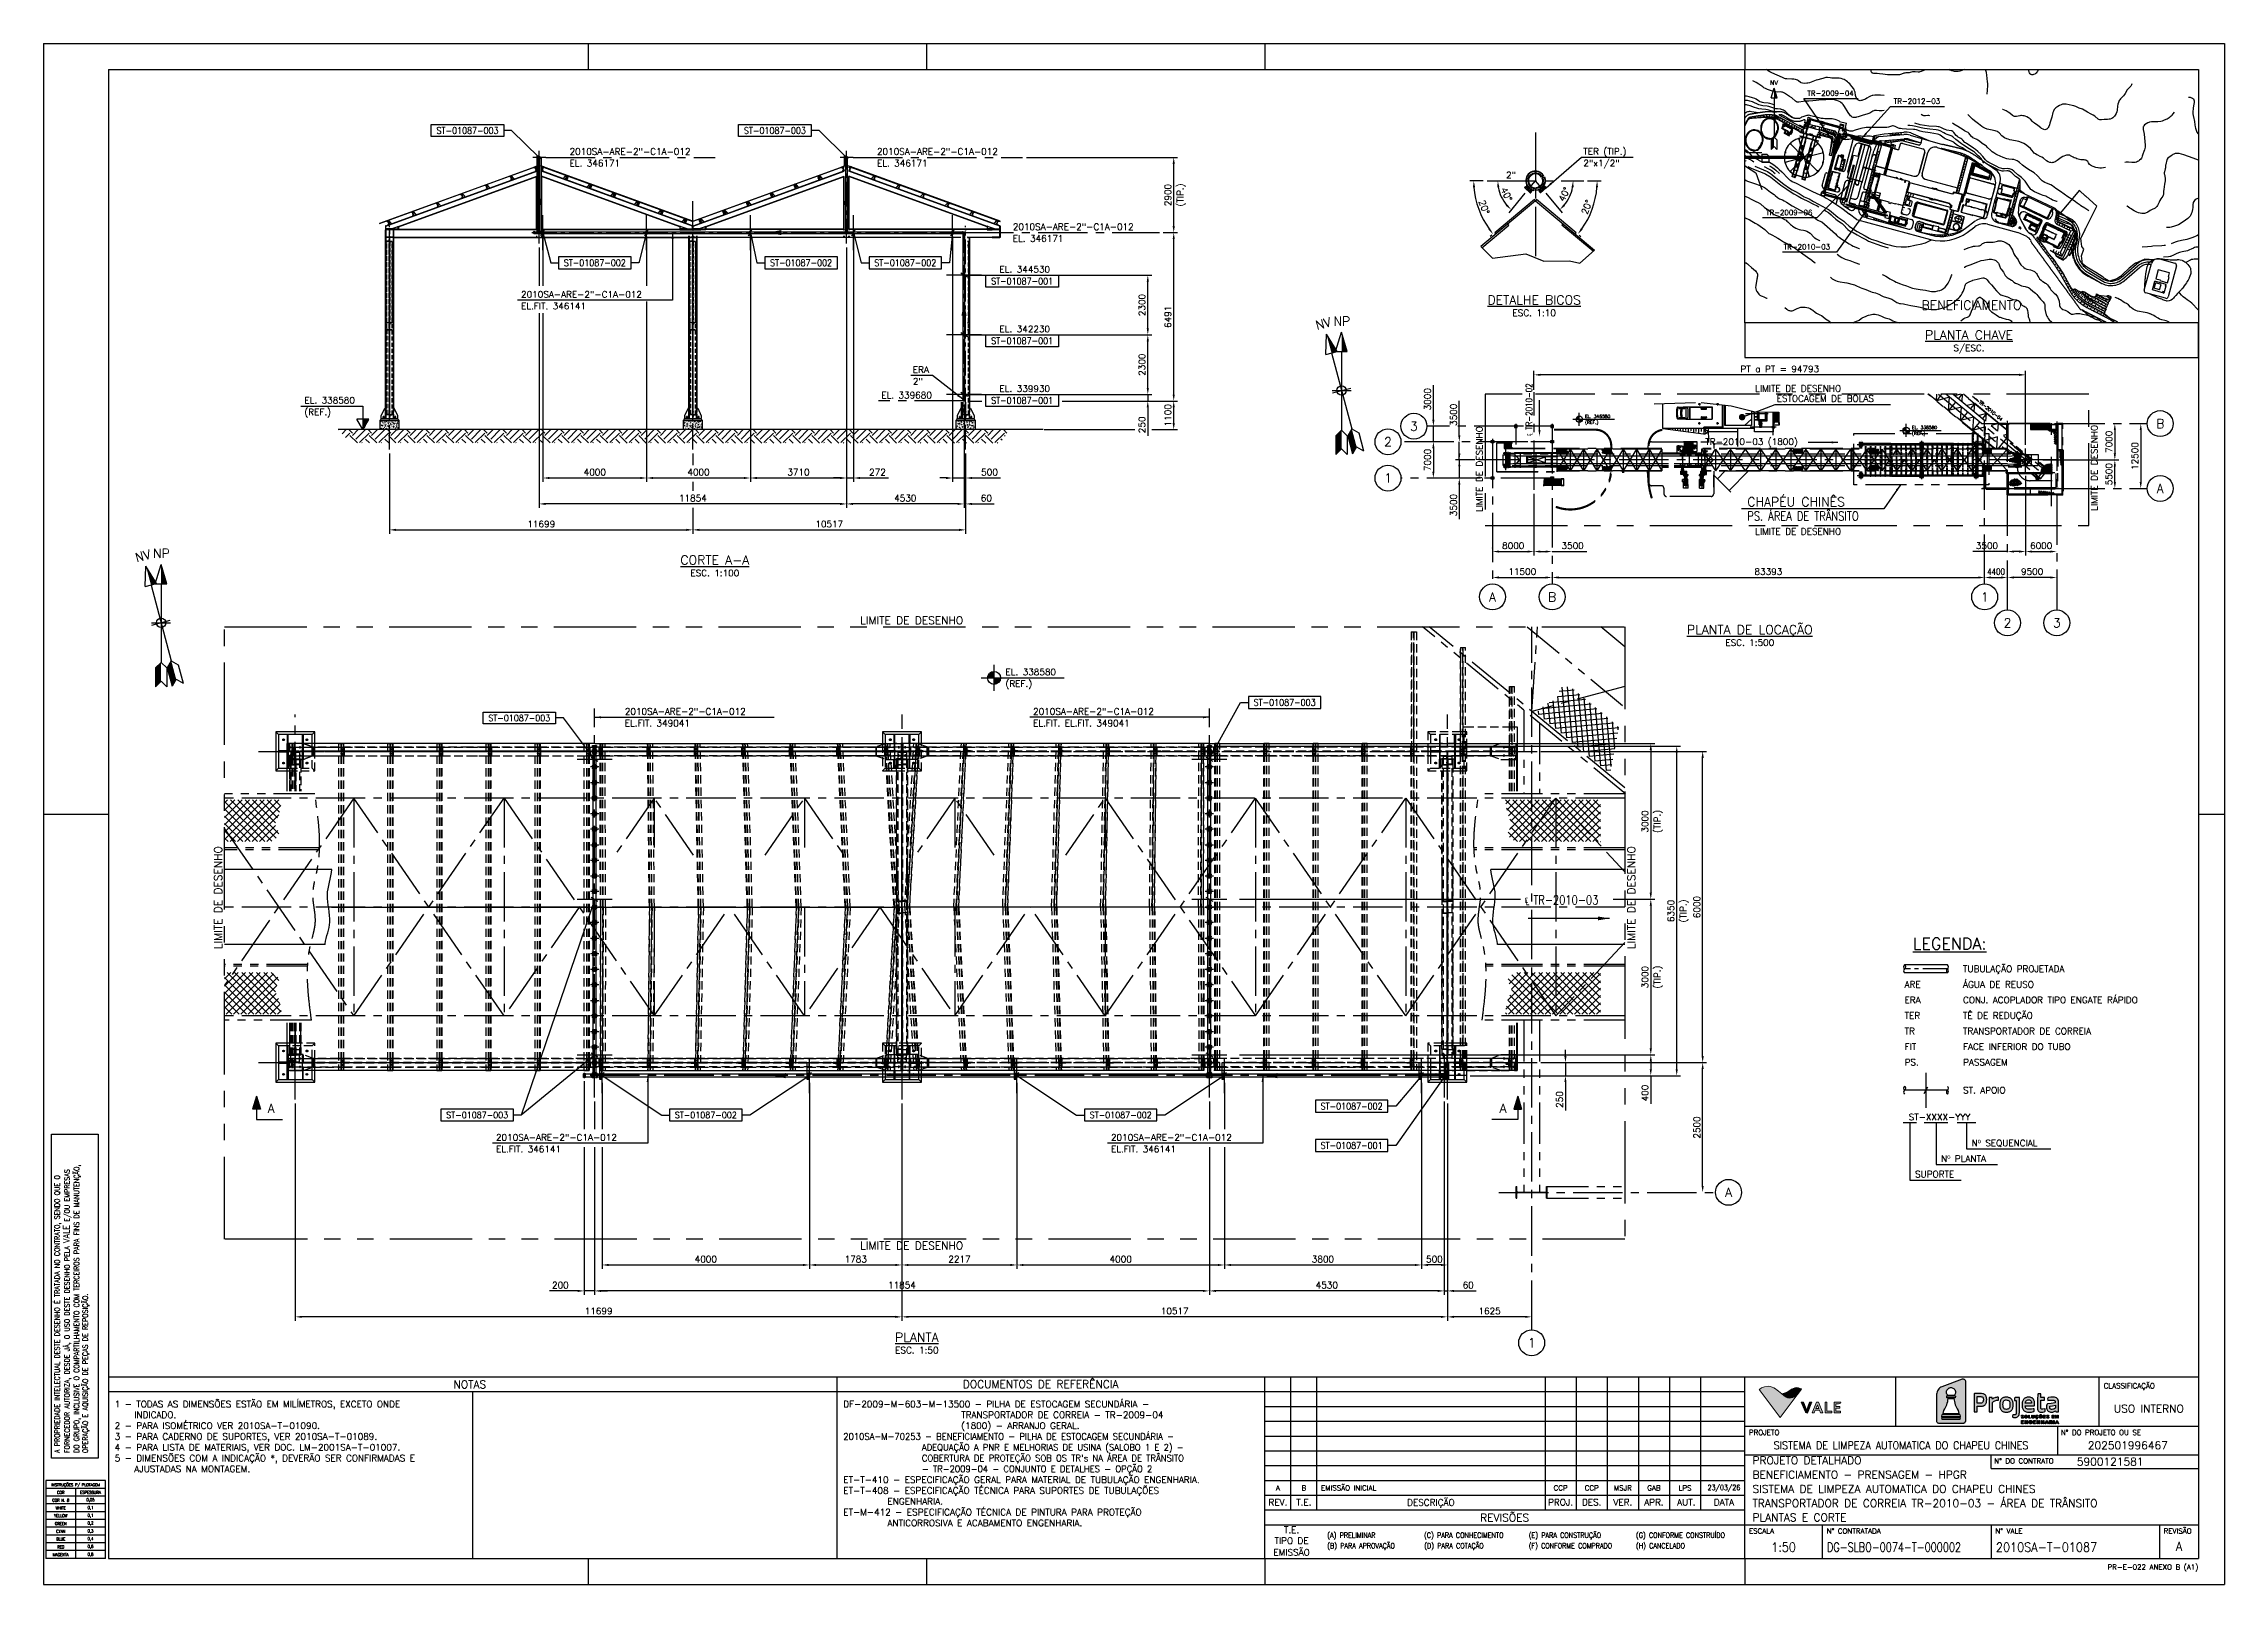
# Model space of a CAD drawing. Header units: millimetres. Extents: x 0 to 42050, y 0 to 29700.
import ezdxf
from ezdxf.enums import TextEntityAlignment as Align

# ---------------------------------------------------------------- set-up
doc = ezdxf.new("R2010")
doc.units = ezdxf.units.MM
doc.header["$LTSCALE"] = 50
for name, pattern in [('CENTER2', [28.575, 19.05, -3.175, 3.175, -3.175]), ('HIDDEN2', [4.7625, 3.175, -1.5875]), ('PHANTOM', [63.5, 31.75, -6.35, 6.35, -6.35, 6.35, -6.35]), ('PHANTOM2', [31.75, 15.875, -3.175, 3.175, -3.175, 3.175, -3.175])]:
    doc.linetypes.add(name, pattern=pattern)
for name, color, linetype, transparency in [('CHAVE', 8, 'Continuous', 0.4), ('HATCH', 8, 'Continuous', 0.4), ('HIDDEN', 8, 'HIDDEN2', 0.4)]:
    doc.layers.add(name, color=color, linetype=linetype, transparency=transparency)
for name, color, linetype in [('CIVIL', 7, 'Continuous'), ('COTA', 7, 'Continuous'), ('ESTRUTURA EXISTENTE', 7, 'Continuous'), ('EXISTENTE', 8, 'PHANTOM2'), ('FORMATO', 7, 'Continuous'), ('FRL2', 2, 'Continuous'), ('FRL3', 3, 'Continuous'), ('FRL4', 4, 'Continuous'), ('FRL5', 5, 'Continuous'), ('FRL6', 8, 'Continuous'), ('FRL7', 7, 'Continuous'), ('FRR100', 4, 'Continuous'), ('FRR120', 5, 'Continuous'), ('FRR140', 5, 'Continuous'), ('FRR175', 1, 'Continuous'), ('FRR80', 3, 'Continuous'), ('GRAMPO', 8, 'Continuous'), ('Layer 1', 7, 'Continuous'), ('ML1', 8, 'Continuous'), ('R140', 4, 'Continuous'), ('SDM', 7, 'Continuous'), ('SOLDAS', 8, 'Continuous'), ('SUP.CHAMADA', 2, 'Continuous'), ('SUPORTE', 7, 'Continuous'), ('TC1', 8, 'CENTER2'), ('TCONEXÃO', 3, 'Continuous'), ('TDM', 2, 'Continuous'), ('TEX', 7, 'Continuous'), ('TFLUXO', 7, 'Continuous'), ('TL2', 7, 'Continuous'), ('TL3', 3, 'Continuous'), ('TL4', 4, 'Continuous'), ('TL6', 1, 'Continuous'), ('TNR100', 3, 'Continuous'), ('TR', 7, 'Continuous'), ('TR080', 2, 'Continuous'), ('TR100', 3, 'Continuous'), ('TR120', 3, 'Continuous'), ('TR140', 4, 'Continuous'), ('TR175', 4, 'Continuous')]:
    doc.layers.add(name, color=color, linetype=linetype)
for name, color, linetype, lineweight in [('SUP.IND', 4, 'Continuous', 30), ('TLM', 1, 'PHANTOM', 30), ('TNO', 5, 'Continuous', 30), ('ver', 10, 'Continuous', 35)]:
    doc.layers.add(name, color=color, linetype=linetype, lineweight=lineweight)
doc.styles.add('R100', font='simplex.shx', dxfattribs={"height": 25})
doc.styles.add('R120', font='simplex.shx', dxfattribs={"height": 30})
doc.styles.add('R140', font='simplex.shx', dxfattribs={"height": 35})
doc.styles.add('R80', font='simplex.shx', dxfattribs={"height": 20})
doc.styles.add('ROMANS', font='romans.shx')
doc.styles.add('TR100', font='simplex.shx')
doc.styles.add('TR120', font='simplex.shx', dxfattribs={"height": 3})
doc.styles.add('TR140', font='simplex.shx', dxfattribs={"height": 3.5})
doc.styles.add('TR175', font='simplex.shx', dxfattribs={"height": 4.5})
doc.styles.add('TR80', font='simplex.shx', dxfattribs={"height": 2})
doc.dimstyles.new('SEG-S-1', dxfattribs={"dimscale": 50, "dimtxt": 2.5, "dimasz": 2.5, "dimexe": 1.5, "dimexo": 1.5, "dimgap": 1, "dimtad": 1, "dimdec": 0, "dimtxsty": 'TR100', "dimcen": 2.5, "dimclrd": 256, "dimclre": 256, "dimclrt": 3, "dimadec": 0, "dimazin": 0, "dimtfac": 1, "dimtdec": 0, "dimtmove": 0, "dimatfit": 3, "dimfxl": 0, "dimarcsym": 0})
doc.dimstyles.new('SEG-S-50x10', dxfattribs={"dimscale": 50, "dimtxt": 2.5, "dimasz": 2.5, "dimexe": 1.5, "dimexo": 1.5, "dimgap": 1, "dimtad": 1, "dimdec": 0, "dimlfac": 5, "dimtxsty": 'TR100', "dimcen": 2.5, "dimclrd": 256, "dimclre": 256, "dimclrt": 3, "dimadec": 0, "dimazin": 0, "dimtfac": 1, "dimtdec": 0, "dimtmove": 0, "dimatfit": 3, "dimfxl": 0, "dimarcsym": 0})
doc.dimstyles.new('SEG-S-50x100', dxfattribs={"dimscale": 50, "dimtxt": 2.5, "dimasz": 2.5, "dimexe": 1.5, "dimexo": 1.5, "dimgap": 1, "dimtad": 1, "dimdec": 0, "dimlfac": 2, "dimtxsty": 'TR100', "dimcen": 2.5, "dimclrd": 256, "dimclre": 256, "dimclrt": 3, "dimadec": 0, "dimazin": 0, "dimtfac": 1, "dimtdec": 0, "dimtmove": 0, "dimatfit": 3, "dimfxl": 0, "dimarcsym": 0})
doc.dimstyles.new('SEG-S-50x30', dxfattribs={"dimscale": 50, "dimtxt": 2.5, "dimasz": 2.5, "dimexe": 1.5, "dimexo": 1.5, "dimgap": 1, "dimtad": 1, "dimdec": 0, "dimlfac": 0.6, "dimtxsty": 'TR100', "dimcen": 2.5, "dimclrd": 256, "dimclre": 256, "dimclrt": 3, "dimadec": 0, "dimazin": 0, "dimtfac": 1, "dimtdec": 0, "dimtmove": 0, "dimatfit": 3, "dimfxl": 0, "dimarcsym": 0})
doc.dimstyles.new('SEG-S-50x350', dxfattribs={"dimscale": 50, "dimtxt": 2.5, "dimasz": 2.5, "dimexe": 1.5, "dimexo": 1.5, "dimgap": 1, "dimtad": 1, "dimdec": 0, "dimlfac": 7, "dimtxsty": 'TR100', "dimcen": 2.5, "dimclrd": 256, "dimclre": 256, "dimclrt": 3, "dimadec": 0, "dimazin": 0, "dimtfac": 1, "dimtdec": 0, "dimtmove": 0, "dimatfit": 3, "dimfxl": 0, "dimarcsym": 0})
doc.dimstyles.new('SEG-S-50x500', dxfattribs={"dimscale": 50, "dimtxt": 2.5, "dimasz": 2.5, "dimexe": 1.5, "dimexo": 1.5, "dimgap": 1, "dimtad": 1, "dimdec": 0, "dimlfac": 10, "dimtxsty": 'TR100', "dimcen": 2.5, "dimclrd": 256, "dimclre": 256, "dimclrt": 3, "dimadec": 0, "dimazin": 0, "dimtfac": 1, "dimtdec": 0, "dimtmove": 0, "dimatfit": 3, "dimfxl": 0, "dimarcsym": 0})
pattern_1 = [(45, (-67578.829, -3999.764), (-7.0710678, 7.0710678), []), (135, (-67578.829, -3999.764), (-7.0710678, -7.0710678), [])]
pattern_2 = [(45, (-63890.557, -3999.764), (-7.0710678, 7.0710678), []), (135, (-63890.557, -3999.764), (-7.0710678, -7.0710678), [])]
pattern_3 = [(45, (-62428.823, -3999.764), (-7.0710678, 7.0710678), []), (135, (-62428.823, -3999.764), (-7.0710678, -7.0710678), [])]
pattern_4 = [(45, (-60250.229, -3999.764), (-7.0710678, 7.0710678), []), (135, (-60250.229, -3999.764), (-7.0710678, -7.0710678), [])]
pattern_5 = [(45, (-67259.917, -3999.764), (-7.0710678, 7.0710678), []), (135, (-67259.917, -3999.764), (-7.0710678, -7.0710678), [])]
pattern_6 = [(45, (-11291.51, -5612.498), (-17.67767, 17.67767), []), (135, (-11291.51, -5612.498), (-17.67767, -17.67767), [])]
pattern_7 = [(45, (-605738.6, -44176.45), (-70.710678, 70.710678), []), (135, (-605738.6, -44176.45), (-70.710678, -70.710678), [])]
pattern_8 = [(45, (-580589.36, -44176.45), (-70.710678, 70.710678), []), (135, (-580589.36, -44176.45), (-70.710678, -70.710678), [])]
pattern_9 = [(50, (424432.36, 384892.79), (107.589027, -9.41282), [11.25, -123.75]), (355, (424432.36, 384892.79), (-20.8127, 112.82882), [9, -99]), (100.451444, (424441.32, 384892), (86.776327, 103.415999), [9.561029, -105.171317]), (46.1842, (424432.36, 384922.79), (160.0862, -24.827892), [16.875, -185.625]), (96.635635, (424445.7, 384920.72), (140.19929, 146.11779), [14.34155, -157.757064]), (351.184164, (424432.36, 384922.79), (140.19929, 146.11779), [13.5, -148.5]), (21, (424447.36, 384915.29), (89.536058, -60.392834), [11.25, -123.75]), (326, (424447.36, 384915.29), (36.4973, 108.772507), [9, -99]), (71.451445, (424454.82, 384910.26), (126.033357, 48.379673), [9.561029, -105.171317]), (37.5, (424432.356, 384892.79), (1.8239783, 49.934078), [0, -97.8, 0, -100.5, 0, -99.375]), (7.5, (424432.356, 384892.79), (39.4604306, 59.161757), [0, -57.3, 0, -95.55, 0, -37.875]), (327.5, (424398.906, 384892.79), (80.0733654, -3.3832308), [0, -37.5, 0, -117, 0, -155.25]), (317.5, (424383.906, 384892.79), (87.477925, 15.015747), [0, -48.75, 0, -77.7, 0, -110.25])]

msp = doc.modelspace()

# ---------------------------------------------------------------- texts
at = {"layer": 'SUP.CHAMADA', "color": 3, "style": 'TR100', "width": 0.9}
for s, p in [('ST-01087-003', (8174.51, 28024.15, 0.6)), ('ST-01087-003', (14101.51, 28024.15, 0.6)), ('ST-01087-002', (10627.83, 25475.25, 0.6)), ('ST-01087-002', (14605.29, 25475.25, 0.6)), ('ST-01087-002', (16615.33, 25475.25, 0.6)), ('ST-01087-001', (18868.46, 25121.3)), ('ST-01087-001', (18868.46, 23971.3)), ('ST-01087-001', (18868.46, 22821.3)), ('ST-01087-003', (23930.08, 17000.54, 0.6)), ('ST-01087-003', (9172.51, 16700.54, 0.6)), ('ST-01087-002', (25221.63, 9216.78, 0.6)), ('ST-01087-003', (8360.16, 9047.61, 0.6)), ('ST-01087-002', (12768.29, 9047.61, 0.6)), ('ST-01087-002', (20768.29, 9047.61, 0.6)), ('ST-01087-001', (25221.63, 8460.88, 0.6))]:
    msp.add_text(s, height=125, dxfattribs=at).set_placement(p, align=Align.MIDDLE_CENTER)
at = {"layer": 'TNR100', "style": 'R100'}
msp.add_text('ST-XXXX-YYY', height=125, dxfattribs=at).set_placement((36556.41, 9009.76), align=Align.MIDDLE_CENTER)
at = {"layer": 'TR100', "style": 'TR100'}
for s, p in [('2010SA-ARE-2"-C1A-012', (10142.17, 27557)), ('EL. 346171', (10142.17, 27332)), ('2010SA-ARE-2"-C1A-012', (16069.17, 27557)), ('EL. 346171', (16069.17, 27332)), ('2010SA-ARE-2"-C1A-012', (18689.12, 26106.94)), ('EL. 346171', (18689.12, 25881.94)), ('EL. 344530', (18432.44, 25286.3, 0.6)), ('2010SA-ARE-2"-C1A-012', (9206.05, 24803.86)), ('EL.FIT. 346141', (9206.05, 24578.86)), ('EL. 342230', (18432.44, 24136.3, 0.6)), ('2"', (16760.69, 23127.47)), ('ERA', (16760.69, 23352.47)), ('EL. 338580', (5027.99, 22761.83)), ('EL. 339680', (16152.13, 22860.6)), ('EL. 339930', (18432.44, 22986.3, 0.6)), ('(REF.)', (5027.99, 22536.83)), ('EL. 338580', (18546.54, 17524.25)), ('(REF.)', (18546.54, 17299.25)), ('2010SA-ARE-2"-C1A-012', (11208.04, 16764.5)), ('2010SA-ARE-2"-C1A-012', (19078.96, 16764.5)), ('EL.FIT. 349041', (11208.04, 16539.5)), ('EL.FIT. EL.FIT. 349041', (19078.96, 16539.5)), ('2010SA-ARE-2"-C1A-012', (8722.89, 8553.2)), ('EL.FIT. 346141', (8722.89, 8328.2)), ('2010SA-ARE-2"-C1A-012', (20581.02, 8553.2)), ('EL.FIT. 346141', (20581.02, 8328.2)), ('Nº SEQUENCIAL', (37176.3, 8444.76)), ('Nº PLANTA', (36589.52, 8144.76)), ('SUPORTE', (36085.22, 7844.76))]:
    msp.add_text(s, height=125, dxfattribs=at).set_placement(p)
for s, p in [('TUBULAÇÃO PROJETADA', (37010.49, 11864.69)), ('ARE', (35883.79, 11564.69)), ('ÁGUA DE REUSO', (37010.49, 11564.69)), ('CONJ. ACOPLADOR TIPO ENGATE RÁPIDO', (37010.49, 11264.69)), ('TER', (35883.79, 10964.69)), ('ERA', (35883.79, 11264.69)), ('TÊ DE REDUÇÃO', (37010.49, 10964.69)), ('TR', (35883.79, 10664.69)), ('TRANSPORTADOR DE CORREIA', (37010.49, 10664.69)), ('FIT', (35883.79, 10364.69)), ('PS.', (35883.79, 10064.69)), ('FACE INFERIOR DO TUBO', (37010.49, 10364.69)), ('PASSAGEM', (37010.49, 10064.69)), ('ST. APOIO', (37010.49, 9524.69))]:
    msp.add_text(s, height=125, dxfattribs=at).set_placement(p, align=Align.MIDDLE_LEFT)
at = {"layer": 'TR100', "char_height": 125, "attachment_point": 1, "style": 'TR100'}
for s, insert, width in [('1 - TODAS AS DIMENSÕES ESTÃO EM MILÍMETROS, EXCETO ONDE \\P{\\W4.421052; }INDICADO.\\P2 - PARA ISOMÉTRICO VER 2010SA-T-01090.\\P3 - PARA CADERNO DE SUPORTES, VER 2010SA-T-01089. \\P4 - PARA LISTA DE MATERIAIS, VER DOC. LM-2001SA-T-01007.\\P5 - DIMENSÕES COM A INDICAÇÃO *, DEVERÃO SER CONFIRMADAS E \\P{\\W4.421052; }AJUSTADAS NA MONTAGEM.', (1368.96, 3538.05), 6861.7211), ("DF-2009-M-603-M-13500 - PILHA DE ESTOCAGEM SECUNDÁRIA - \\P{\\W8.84211;   }TRANSPORTADOR DE CORREIA - TR-2009-04 \\P{\\W8.84211;   }(1800) - ARRANJO GERAL.\\P{\\W0.95;2010SA-M-70253 - BENEFICIAMENTO - PILHA DE ESTOCAGEM SECUNDÁRIA - \\P\\W8.84211;  \\W0.95;ADEQUAÇÃO A PNR E MELHORIAS DE USINA (SALOBO 1 E 2) - \\P\\W8.84211;  \\W0.95;COBERTURA DE PROTEÇÃO SOB OS TR's NA ÁREA DE TRÂNSITO \\P\\W8.84211;  \\W0.95;- TR-2009-04 - CONJUNTO E DETALHES - OPÇÃO 2\\P}ET-T-410 - ESPECIFICAÇÃO GERAL PARA MATERIAL DE TUBULAÇÃO ENGENHARIA.\\PET-T-408 - ESPECIFICAÇÃO TÉCNICA PARA SUPORTES DE TUBULAÇÕES \\P{\\W9.947368; }ENGENHARIA.\\PET-M-412 - ESPECIFICAÇÃO TÉCNICA DE PINTURA PARA PROTEÇÃO \\P{\\W9.947368; }ANTICORROSIVA E ACABAMENTO ENGENHARIA.", (15418.96, 3538.05), 8108.4813)]:
    msp.add_mtext(s, dxfattribs=dict(at, insert=insert, width=width))
at = {"layer": 'TR120', "style": 'TR120'}
for p in [(15744.48, 18506.57), (15744.48, 6456.57)]:
    msp.add_text('LIMITE DE DESENHO', height=150, dxfattribs=at).set_placement(p)
for p in [(3440.25, 12242.86), (30690.25, 12242.86)]:
    msp.add_text('LIMITE DE DESENHO', height=150, rotation=90, dxfattribs=at).set_placement(p)
at = {"layer": 'TR140', "style": 'TR140', "width": 0.8}
msp.add_text('℄ TR-2010-03', height=175, dxfattribs=at).set_placement((28555.46, 13106.56))
at = {"layer": 'TR175', "insert": (36753.91, 12463.52), "char_height": 225, "width": 2892.2244, "attachment_point": 2, "style": 'TR175'}
msp.add_mtext('{\\LLEGENDA:}', dxfattribs=at)

# ---------------------------------------------------------------- blocks, each defined once
blk = doc.blocks.new('LOGO_PROJETA')
h = blk.add_hatch(color=242)
h.dxf.hatch_style = 1
h.paths.add_polyline_path([(70.9, 101.3), (70.7, 102.8), (70.2, 104.2), (69.3, 105.4), (68.2, 106.4), (66.9, 107.1), (65.5, 107.5), (64, 107.5), (62.5, 107.2), (13.4, 89.2), (10.7, 87.9), (8.3, 86.3), (6.1, 84.4), (4.3, 82.1), (2.8, 79.7), (1.7, 77), (1, 74.1), (0.7, 71.2), (0, 7.9), (0.1, 6.7), (0.5, 5.5), (1, 4.4), (1.8, 3.5), (2.7, 2.7), (3.8, 2.1), (5, 1.7), (6.2, 1.6), (64.7, 1.6), (65.9, 1.7), (67, 2.1), (68.1, 2.7), (69.1, 3.4), (69.8, 4.4), (70.4, 5.4), (70.7, 6.6), (70.9, 7.8)])
h.paths.add_polyline_path([(45.6, 80.2), (46.1, 78.2), (46.3, 76.2), (46.1, 74.1), (45.5, 72.1), (44.5, 70.2), (43.2, 68.6), (27.6, 68.6), (26, 70.6), (25.9, 70.7), (25.9, 70.7), (25.9, 70.7), (25.3, 72), (24.8, 73.4), (24.6, 74.8), (24.5, 76.1), (24.6, 77.5), (24.8, 78.9), (24.8, 78.9), (25.6, 80.9), (26.7, 82.8), (28.1, 84.3), (29.9, 85.6), (31.2, 86.3), (32.7, 86.8), (32.7, 86.8), (34.5, 87.1), (36.3, 87.1), (38.1, 86.8), (39.8, 86.2), (41.3, 85.4), (42.7, 84.3), (44, 82.9), (45, 81.4)], flags=16)
h.paths.add_polyline_path([(45.8, 66.7), (45.4, 62.6), (25.4, 62.6), (24.9, 67), (25.3, 67.2), (45.7, 67.2)], flags=16)
h.paths.add_polyline_path([(42.8, 57.2), (43.5, 53.4), (44.4, 49.7), (45.5, 46.1), (46.9, 42.5), (48.5, 39.1), (50.4, 35.7), (52.4, 32.4), (54.6, 24.5), (54.2, 24.3), (16.3, 24.3), (16.2, 24.8), (16.1, 24.5), (16.1, 24.5), (18.3, 32.4), (20.4, 35.7), (22.2, 39.1), (23.8, 42.5), (25.2, 46.1), (26.4, 49.7), (27.3, 53.4), (28, 57.2), (28.5, 61.3), (42.2, 61.3)], flags=16)
h.paths.add_polyline_path([(14.3, 22.5), (14, 22.4), (13, 17.6), (13, 17.3), (13.3, 17.1), (57.7, 17.1), (57.8, 17.6), (56.9, 22.2), (56.7, 22.5)], flags=16)
h.paths.add_polyline_path([(13.9, 10.4), (14.1, 10.1), (56.5, 10.1), (56.8, 10.2), (57.8, 15), (57.7, 15.3), (57.4, 15.5), (13.1, 15.5), (13, 15.1)], flags=16)
at = {"linetype": 'Continuous'}
h = blk.add_hatch(color=256, dxfattribs=at)
h.dxf.hatch_style = 1
h.paths.add_polyline_path([(121.2, 62.3), (120.9, 63.8), (120.4, 65.3), (119.8, 66.6), (119.1, 67.8), (118.2, 68.9), (117.3, 69.9), (116.2, 70.7), (114.9, 71.4), (113.6, 72), (112.1, 72.5), (108.7, 73.2), (104.7, 73.4), (93.4, 73.1), (92.3, 72.9), (91.5, 72.4), (91, 71.5), (90.8, 70.5), (90.8, 31.2), (91, 30.1), (91.5, 29.2), (92.3, 28.7), (93.4, 28.5), (98.7, 28.5), (98.7, 42.6), (106.4, 42.2), (109.8, 42.4), (111.3, 42.7), (112.8, 43.1), (114.1, 43.7), (115.3, 44.4), (116.5, 45.2), (117.5, 46.1), (118.4, 47.2), (119.2, 48.4), (119.9, 49.8), (120.5, 51.3), (121.2, 54.8), (121.5, 58.7)])
h.paths.add_polyline_path([(113.4, 59.5), (113.4, 57.4), (113.2, 55.6), (112.8, 54), (112.1, 52.6), (111.3, 51.5), (110.2, 50.7), (108.9, 50.1), (107.3, 49.8), (105.5, 49.6), (98.7, 49.9), (98.7, 65.7), (105, 65.9), (107.1, 65.8), (109, 65.4), (110.5, 64.8), (111.7, 63.9), (112.5, 62.8), (113.1, 61.3)], flags=16)
h.paths.add_polyline_path([(145.1, 56.6), (147.2, 56.8), (149.3, 56.8), (150.2, 56.8), (150.2, 61.8), (150, 62.8), (149.6, 63.5), (148.9, 63.9), (148, 64.1), (146.3, 64), (144.6, 63.8), (142.9, 63.4), (141.3, 62.9), (138.1, 61.4), (135, 59.3), (134.9, 61.5), (134.7, 62.4), (134.2, 63.1), (133.4, 63.6), (132.4, 63.7), (127.5, 63.7), (127.5, 28.5), (135.5, 28.5), (135.5, 51.3), (136.4, 52.4), (137.7, 53.4), (139.2, 54.4), (141, 55.3), (143, 56)])
h.paths.add_polyline_path([(181.8, 58.5), (180.8, 59.6), (179.7, 60.7), (178.4, 61.6), (177.1, 62.4), (175.6, 63), (174, 63.5), (172.2, 63.9), (170.4, 64.1), (168.4, 64.2), (164.8, 63.9), (163.2, 63.5), (161.6, 63.1), (160.2, 62.4), (159, 61.7), (157.8, 60.8), (156.8, 59.8), (155.8, 58.6), (155, 57.3), (154.4, 55.9), (153.8, 54.3), (153.1, 50.7), (152.8, 46.7), (153.1, 41.9), (153.4, 39.8), (153.8, 37.9), (154.4, 36.2), (155.1, 34.6), (155.9, 33.3), (156.8, 32.2), (157.9, 31.2), (159, 30.3), (160.3, 29.6), (161.7, 29), (163.2, 28.6), (164.9, 28.3), (168.4, 28), (172.3, 28.3), (174.1, 28.6), (175.8, 29.1), (177.3, 29.7), (178.7, 30.4), (179.9, 31.2), (181, 32.2), (181.9, 33.3), (182.8, 34.6), (183.5, 36.2), (184, 37.9), (184.5, 39.8), (184.8, 41.9), (185.1, 46.7), (184.8, 50.6), (184.5, 52.5), (184, 54.2), (183.4, 55.7), (182.7, 57.2)])
h.paths.add_polyline_path([(165.1, 56.9), (166.7, 57.4), (168.6, 57.5), (170.8, 57.3), (172.7, 56.9), (174.2, 56.1), (175.4, 55.2), (176.3, 53.7), (176.9, 51.8), (177.3, 49.5), (177.4, 46.6), (177.2, 43.5), (176.9, 40.9), (176.2, 38.8), (175.3, 37.3), (174.2, 36.2), (172.6, 35.5), (170.8, 35), (168.7, 34.8), (168.7, 34.8), (166.8, 35), (165.1, 35.4), (163.8, 36.2), (162.6, 37.3), (161.7, 38.8), (161.1, 40.9), (160.7, 43.5), (160.6, 46.7), (160.7, 49.4), (161.1, 51.8), (161.7, 53.7), (162.6, 55.1), (163.8, 56.2)], flags=16)
h.paths.add_polyline_path([(200.2, 63.7), (194.7, 63.7), (194, 63.6), (190.7, 63.6), (189.6, 63.4), (188.8, 62.9), (188.4, 62.1), (188.2, 61.1), (188.2, 56.3), (192.3, 56.3), (192.3, 27.8), (192.2, 25.7), (192, 24.3), (191.8, 23.4), (191.5, 22.8), (191, 22.4), (190.4, 22), (188.5, 21.8), (184.8, 22), (184, 22.1), (183.5, 18.2), (183.6, 17.2), (184, 16.4), (184.7, 15.9), (185.7, 15.5), (187.1, 15.3), (188.6, 15.1), (189.6, 15.1), (192.1, 15.3), (194.2, 15.9), (196, 16.8), (197.5, 18.2), (198.7, 20), (199.5, 22.2), (200, 24.7), (200.2, 27.6)])
h.paths.add_polyline_path([(232.1, 61.5), (230.9, 62.3), (229.6, 63), (228.1, 63.5), (226.5, 63.9), (224.7, 64.1), (222.8, 64.2), (220.9, 64.1), (219.2, 63.9), (217.5, 63.5), (216, 63), (214.5, 62.3), (213.2, 61.5), (212, 60.6), (210.9, 59.5), (209.9, 58.3), (209, 56.9), (208.3, 55.5), (207.7, 53.8), (207.2, 52.1), (206.9, 50.2), (206.6, 46.1), (206.9, 41.5), (207.2, 39.5), (207.7, 37.6), (208.3, 35.9), (209, 34.5), (209.9, 33.2), (210.9, 32.1), (212, 31.2), (213.3, 30.4), (214.7, 29.7), (216.2, 29.1), (219.6, 28.3), (223.5, 28), (226.5, 28.1), (229.2, 28.4), (231.7, 28.8), (234, 29.3), (235, 29.7), (235.8, 30.4), (236.1, 31.3), (236.1, 32.3), (235.5, 36.4), (233.3, 35.9), (229.4, 35.2), (226.9, 35), (224.4, 34.9), (221.9, 35), (219.8, 35.4), (218, 36), (216.6, 36.9), (215.7, 38), (215, 39.5), (214.5, 41.3), (214.3, 43.5), (234.6, 43.5), (235.6, 43.7), (236.3, 44.2), (236.8, 45.1), (236.9, 46.2), (236.7, 50.2), (236.2, 53.8), (235.2, 56.9), (233.9, 59.4), (233.1, 60.5)])
h.paths.add_polyline_path([(219.2, 57), (220.8, 57.4), (222.6, 57.5), (222.6, 57.5), (224.4, 57.4), (225.8, 57), (227, 56.4), (227.9, 55.6), (228.5, 54.5), (229, 53.2), (229.3, 51.7), (229.4, 49.9), (214.4, 49.9), (214.7, 51.7), (215.1, 53.3), (215.8, 54.6), (216.7, 55.6), (217.9, 56.5)], flags=16)
h.paths.add_polyline_path([(261, 63.4), (251.5, 63.4), (251.5, 72.4), (246.8, 72.4), (245.8, 72.2), (245, 71.8), (244.5, 71), (244.3, 70), (243.7, 60.5), (243.7, 40.1), (243.8, 37.3), (244.1, 34.9), (244.7, 32.9), (245.6, 31.2), (246.7, 29.9), (248.2, 29), (250.1, 28.4), (252.2, 28.2), (252.9, 28.2), (256.5, 28.4), (260.2, 29), (261.2, 29.4), (262, 30.1), (262.4, 31), (262.4, 32.1), (262.1, 36), (261.2, 35.9), (256.7, 35.4), (253.7, 35.4), (253.1, 35.5), (252.4, 36), (252.1, 36.5), (251.8, 37.2), (251.6, 38.2), (251.5, 39.5), (251.5, 56.7), (261, 57.3)])
h.paths.add_polyline_path([(289.3, 62.4), (287, 63.4), (284.4, 64), (281.4, 64.2), (276.1, 64.1), (270.7, 63.5), (270, 63.3), (269.2, 62.8), (268.6, 61.8), (268.3, 60.3), (268.6, 57.1), (268.8, 56.3), (271.4, 56.7), (276, 57), (280.5, 57.2), (282, 57.1), (283.2, 56.8), (284.3, 56.4), (285.2, 55.8), (285.8, 55.1), (286.3, 54.4), (286.6, 53.5), (286.7, 52.6), (286.7, 50.4), (276.6, 49.2), (268.8, 48.1), (267.8, 47.8), (266.9, 47.2), (266.3, 46.4), (266, 45.3), (265.7, 43.9), (265.6, 42.2), (265.7, 37.8), (266.1, 35.5), (266.8, 33.5), (268, 31.8), (269.6, 30.4), (271.3, 29.4), (273.3, 28.7), (275.5, 28.2), (277.8, 28.1), (279.4, 28.2), (281, 28.4), (282.5, 28.9), (284, 29.5), (285.7, 30.4), (287.3, 31.4), (287.4, 30.5), (287.7, 29.7), (288.2, 29.1), (288.9, 28.7), (289.8, 28.5), (294.7, 28.5), (294.7, 51.6), (294.5, 54.4), (293.9, 57), (292.8, 59.1), (291.2, 61)])
h.paths.add_polyline_path([(286.9, 44.7), (286.9, 37.8), (285, 36.5), (283, 35.5), (280.8, 34.9), (278.6, 34.7), (277.4, 34.8), (276.3, 35), (275.4, 35.3), (274.7, 35.8), (274.1, 36.4), (273.6, 37.2), (273.3, 38.2), (273.2, 39.3), (273.2, 42.2), (273.2, 42.2), (273.2, 42.5), (279.9, 43.7)], flags=16)
h.paths.add_polyline_path([(210, 15), (210.1, 15.5), (210, 16), (209.8, 16.5), (209, 17.1), (207.7, 17.6), (206.6, 18), (206, 18.4), (205.8, 19), (205.9, 19.5), (206.2, 19.8), (206.7, 20), (207.3, 20.1), (207.8, 20), (208.4, 19.8), (208.7, 19.5), (208.8, 19.1), (209, 18.9), (209.1, 18.9), (209.7, 18.9), (209.8, 18.9), (209.9, 19.1), (209.7, 19.7), (209.2, 20.3), (208.4, 20.8), (207.3, 20.9), (206.6, 20.9), (205.9, 20.7), (205.4, 20.4), (205, 20), (204.8, 19.5), (204.7, 19), (205, 18), (205.7, 17.4), (207, 16.9), (208.2, 16.5), (208.8, 16.1), (209.1, 15.5), (209, 15), (208.6, 14.7), (208, 14.4), (207.3, 14.4), (206.4, 14.5), (205.8, 14.9), (205.6, 15.4), (205.5, 15.6), (205.3, 15.6), (204.8, 15.6), (204.6, 15.6), (204.5, 15.4), (204.6, 14.9), (204.9, 14.5), (205.3, 14.1), (205.8, 13.8), (206.6, 13.5), (207.3, 13.5), (208.8, 13.7), (209.3, 14), (209.8, 14.4)])
h.paths.add_polyline_path([(218.9, 15.5), (219, 16.3), (219, 17.2), (219, 18.1), (218.9, 18.9), (218.6, 19.7), (218.2, 20.2), (217.6, 20.6), (216.9, 20.9), (216.1, 20.9), (215.4, 20.9), (214.6, 20.6), (214.1, 20.2), (213.6, 19.7), (213.3, 18.9), (213.2, 18.1), (213.2, 17.2), (213.2, 16.3), (213.3, 15.5), (213.6, 14.7), (214, 14.2), (214.6, 13.8), (215.3, 13.6), (216.1, 13.5), (216.9, 13.6), (217.6, 13.8), (218.2, 14.2), (218.6, 14.7)])
h.paths.add_polyline_path([(214.4, 15.5), (214.3, 16.4), (214.3, 17.2), (214.3, 18.1), (214.6, 19.2), (215.2, 19.9), (216.1, 20.1), (217, 19.9), (217.7, 19.2), (218, 18.1), (218, 17.2), (218, 16.4), (217.8, 15.5), (217.4, 14.9), (216.8, 14.5), (216.1, 14.4), (216.1, 14.4), (215.4, 14.5), (214.8, 14.9)], flags=16)
h.paths.add_polyline_path([(227.3, 14.2), (227.2, 14.4), (227, 14.5), (223.6, 14.5), (223.6, 20.6), (223.5, 20.8), (223.4, 20.8), (222.8, 20.8), (222.7, 20.8), (222.6, 20.6), (222.6, 13.8), (222.7, 13.7), (222.8, 13.6), (227, 13.6), (227.2, 13.7), (227.3, 13.8)])
h.paths.add_polyline_path([(235.1, 14.2), (235.5, 14.8), (235.8, 15.6), (235.8, 16.4), (235.8, 20.6), (235.8, 20.8), (235.6, 20.8), (235.1, 20.8), (234.9, 20.8), (234.8, 20.6), (234.8, 16.4), (234.7, 15.5), (234.4, 14.9), (233.7, 14.5), (233.1, 14.4), (232.4, 14.5), (231.8, 14.9), (231.4, 15.5), (231.3, 16.4), (231.3, 20.6), (231.2, 20.8), (231, 20.8), (230.5, 20.8), (230.3, 20.8), (230.3, 20.6), (230.3, 16.4), (230.3, 15.6), (230.6, 14.8), (231, 14.2), (231.6, 13.8), (232.3, 13.6), (233.1, 13.5), (233.8, 13.6), (234.6, 13.8)])
h.paths.add_polyline_path([(244.4, 14.2), (245, 14.9), (245.2, 15.8), (245.1, 15.9), (245, 16), (244.4, 16), (244.2, 15.9), (244.1, 15.8), (243.9, 15.1), (243.5, 14.6), (242.9, 14.4), (242.3, 14.3), (241.6, 14.5), (240.9, 14.8), (240.6, 15.4), (240.4, 16.3), (240.4, 18.1), (240.6, 19), (240.9, 19.6), (241.6, 19.9), (242.3, 20), (242.9, 20), (243.5, 19.7), (243.9, 19.3), (244.1, 18.6), (244.2, 18.4), (244.4, 18.4), (245, 18.4), (245.1, 18.5), (245.2, 18.6), (245, 19.5), (244.4, 20.2), (243.5, 20.7), (242.3, 20.9), (241.5, 20.9), (240.7, 20.6), (240.1, 20.2), (239.7, 19.6), (239.5, 18.9), (239.4, 18.1), (239.4, 17.2), (239.4, 16.3), (239.7, 14.9), (240, 14.4), (240.4, 14), (241, 13.7), (241.7, 13.5), (241.5, 13), (241.4, 12.9), (241.4, 12.7), (241.6, 12.5), (241.8, 12.5), (242, 12.5), (242.2, 12.6), (242.5, 12.5), (242.6, 12.2), (242.5, 11.9), (242.2, 11.8), (241.9, 11.9), (241.7, 12), (241.5, 12), (241.4, 11.8), (241.4, 11.6), (241.7, 11.4), (242.2, 11.3), (242.6, 11.3), (243, 11.6), (243.2, 12.2), (243, 12.8), (242.4, 13.1), (242.2, 13.1), (242, 13), (242.3, 13.5), (243.5, 13.7)])
h.paths.add_polyline_path([(253.3, 14.2), (253.7, 14.7), (254, 15.5), (254.1, 16.3), (254.1, 17.2), (254.1, 18.1), (254, 18.9), (253.7, 19.7), (253.3, 20.2), (252.7, 20.6), (252, 20.9), (251.2, 20.9), (250.5, 20.9), (249.8, 20.6), (249.2, 20.2), (248.8, 19.7), (248.5, 18.9), (248.4, 18.1), (248.4, 17.2), (248.4, 16.3), (248.5, 15.5), (248.7, 14.7), (249.1, 14.2), (249.7, 13.8), (250.5, 13.6), (251.2, 13.5), (252, 13.6), (252.7, 13.8)])
h.paths.add_polyline_path([(249.9, 14.8), (249.5, 15.5), (249.4, 16.4), (249.4, 17.2), (249.4, 18), (249.7, 19.2), (250.3, 19.8), (251.2, 20), (252.1, 19.8), (252.8, 19.2), (253.1, 18.1), (253.1, 17.2), (253.1, 16.4), (252.9, 15.5), (252.5, 14.9), (251.9, 14.5), (251.2, 14.4), (251.2, 14.4), (250.5, 14.5)], flags=16)
h.paths.add_polyline_path([(258.7, 16.8), (262, 16.8), (262.2, 16.9), (262.2, 17.1), (262.2, 17.4), (262.2, 17.6), (262, 17.7), (258.7, 17.7), (258.7, 20), (262.2, 20), (262.4, 20), (262.5, 20.2), (262.5, 20.6), (262.4, 20.8), (262.2, 20.8), (257.9, 20.8), (257.8, 20.8), (257.7, 20.6), (257.7, 13.8), (257.8, 13.7), (257.9, 13.6), (262.3, 13.6), (262.5, 13.7), (262.5, 13.8), (262.5, 14.2), (262.5, 14.4), (262.3, 14.5), (258.7, 14.5)])
h.paths.add_polyline_path([(252.6, 22), (252.7, 22.3), (252.6, 22.4), (252.5, 22.5), (252.1, 22.5), (252, 22.4), (251.9, 22.2), (251.7, 22.1), (251.4, 22.2), (251.1, 22.4), (250.7, 22.5), (250.3, 22.4), (250, 22.2), (249.8, 21.9), (249.8, 21.5), (249.8, 21.4), (249.9, 21.4), (250.3, 21.4), (250.4, 21.4), (250.5, 21.6), (250.7, 21.7), (251, 21.6), (251.3, 21.4), (251.8, 21.3), (252.1, 21.4), (252.4, 21.6)])
h.paths.add_polyline_path([(267, 19.5), (267.2, 19.8), (267.8, 20), (268.3, 20.1), (268.9, 20), (269.4, 19.8), (269.7, 19.5), (269.9, 19.1), (270, 18.9), (270.2, 18.9), (270.7, 18.9), (270.9, 18.9), (270.9, 19.1), (270.8, 19.7), (270.3, 20.3), (269.5, 20.8), (268.4, 20.9), (267.7, 20.9), (267, 20.7), (266.5, 20.4), (266.1, 20), (265.9, 19.5), (265.8, 19), (266.1, 18), (266.8, 17.4), (268.1, 16.9), (269.2, 16.5), (269.9, 16.1), (270.1, 15.5), (270, 15), (269.7, 14.7), (269.1, 14.4), (268.4, 14.4), (267.5, 14.5), (266.9, 14.9), (266.6, 15.4), (266.5, 15.6), (266.3, 15.6), (265.8, 15.6), (265.7, 15.6), (265.6, 15.4), (265.7, 14.9), (265.9, 14.5), (266.4, 14.1), (266.9, 13.8), (267.6, 13.5), (268.4, 13.5), (269.9, 13.7), (270.4, 14), (270.8, 14.4), (271.1, 15), (271.2, 15.5), (271.1, 16), (270.9, 16.5), (270.1, 17.1), (268.8, 17.6), (267.6, 18), (267, 18.4), (266.9, 18.8), (266.8, 19.2)])
h.paths.add_polyline_path([(280.2, 20), (283.7, 20), (283.9, 20), (283.9, 20.2), (283.9, 20.6), (283.9, 20.8), (283.7, 20.8), (279.4, 20.8), (279.2, 20.8), (279.2, 20.6), (279.2, 13.8), (279.2, 13.7), (279.4, 13.6), (283.8, 13.6), (284, 13.7), (284, 13.8), (284, 14.2), (284, 14.4), (283.8, 14.5), (280.2, 14.5), (280.2, 16.8), (283.5, 16.8), (283.7, 16.9), (283.7, 17.1), (283.7, 17.4), (283.7, 17.6), (283.5, 17.7), (280.2, 17.7)])
h.paths.add_polyline_path([(288.6, 20.7), (288.5, 20.8), (288.3, 20.8), (287.8, 20.8), (287.6, 20.8), (287.5, 20.6), (287.5, 13.8), (287.6, 13.7), (287.8, 13.6), (288.3, 13.6), (288.5, 13.7), (288.5, 13.8), (288.5, 18.9), (290.3, 15.5), (290.4, 15.4), (290.6, 15.3), (290.9, 15.3), (291.1, 15.4), (291.3, 15.5), (293, 18.9), (293, 13.8), (293, 13.7), (293.2, 13.6), (293.7, 13.6), (293.9, 13.7), (294, 13.8), (294, 20.6), (293.9, 20.8), (293.7, 20.8), (293.2, 20.8), (293, 20.8), (293, 20.7), (290.8, 16.5)])
h.paths.add_polyline_path([(291.5, 7.7), (291.4, 7.9), (291.2, 8), (290.4, 8), (290.2, 7.9), (290.1, 7.7), (287.3, 0.5), (287.3, 0.3), (287.5, 0.1), (288.1, 0.1), (288.3, 0.2), (288.3, 0.3), (289, 1.9), (292.6, 1.9), (293.3, 0.3), (293.3, 0.2), (293.5, 0.1), (294.1, 0.1), (294.3, 0.2), (294.3, 0.3), (294.3, 0.5)])
h.paths.add_polyline_path([(290.8, 6.9), (292.3, 2.9), (289.3, 2.9)], flags=16)
h.paths.add_polyline_path([(283.8, 7.7), (283.8, 7.9), (283.6, 8), (283, 8), (282.8, 7.9), (282.7, 7.7), (282.7, 0.4), (282.8, 0.2), (283, 0.1), (283.6, 0.1), (283.8, 0.2), (283.8, 0.4)])
h.paths.add_polyline_path([(278.7, 6.6), (278.1, 7.4), (277.2, 7.9), (276.1, 8), (273.4, 8), (273.2, 7.9), (273.1, 7.7), (273.1, 0.4), (273.2, 0.2), (273.4, 0.1), (274, 0.1), (274.2, 0.2), (274.2, 0.4), (274.2, 3.3), (276.2, 3.3), (277.8, 0.4), (278, 0.2), (278.3, 0.1), (278.8, 0.1), (278.9, 0.2), (279, 0.3), (279, 0.5), (277.3, 3.5), (277.9, 3.7), (278.4, 4.2), (278.8, 4.9), (278.9, 5.6)])
h.paths.add_polyline_path([(277.7, 5.6), (277.7, 5.1), (277.3, 4.6), (276.7, 4.3), (276.1, 4.2), (274.2, 4.2), (274.2, 7), (276.1, 7), (276.7, 7), (277.3, 6.7), (277.7, 6.2)], flags=16)
h.paths.add_polyline_path([(266.9, 7.7), (266.7, 7.9), (266.5, 8), (265.7, 8), (265.5, 7.9), (265.4, 7.7), (262.6, 0.5), (262.6, 0.3), (262.7, 0.2), (262.8, 0.1), (263.4, 0.1), (263.6, 0.2), (263.7, 0.3), (264.3, 1.9), (268, 1.9), (268.6, 0.3), (268.7, 0.2), (268.9, 0.1), (269.4, 0.1), (269.6, 0.2), (269.7, 0.3), (269.6, 0.5)])
h.paths.add_polyline_path([(267.7, 2.9), (264.6, 2.9), (266.1, 6.9)], flags=16)
h.paths.add_polyline_path([(259.2, 7.7), (259.1, 7.9), (258.9, 8), (258.3, 8), (258.1, 7.9), (258.1, 7.7), (258.1, 4.6), (254.2, 4.6), (254.2, 7.7), (254.1, 7.9), (253.9, 8), (253.4, 8), (253.2, 7.9), (253.1, 7.7), (253.1, 0.4), (253.2, 0.2), (253.4, 0.1), (253.9, 0.1), (254.1, 0.2), (254.2, 0.4), (254.2, 3.6), (258.1, 3.6), (258.1, 0.4), (258.1, 0.2), (258.3, 0.1), (258.9, 0.1), (259.1, 0.2), (259.2, 0.4)])
h.paths.add_polyline_path([(248.9, 7.7), (248.9, 7.9), (248.7, 8), (248.1, 8), (247.9, 7.9), (247.9, 7.7), (247.9, 2.1), (244.1, 7.8), (244.1, 7.9), (243.9, 8), (243.3, 8), (243.1, 7.9), (243.1, 7.7), (243.1, 0.4), (243.1, 0.2), (243.3, 0.1), (243.9, 0.1), (244.1, 0.2), (244.2, 0.4), (244.2, 5.9), (247.9, 0.3), (248, 0.2), (248.1, 0.1), (248.7, 0.1), (248.9, 0.2), (248.9, 0.4)])
h.paths.add_polyline_path([(238.9, 3.9), (238.9, 4.3), (238.9, 4.5), (238.7, 4.6), (235.1, 4.6), (235.1, 7), (238.9, 7), (239.1, 7.1), (239.2, 7.3), (239.2, 7.7), (239.1, 7.9), (238.9, 8), (234.3, 8), (234.1, 7.9), (234, 7.7), (234, 0.4), (234.1, 0.2), (234.3, 0.1), (239, 0.1), (239.2, 0.2), (239.3, 0.4), (239.3, 0.8), (239.2, 1), (239, 1.1), (235.1, 1.1), (235.1, 3.6), (238.7, 3.6), (238.9, 3.7)])
h.paths.add_polyline_path([(230.2, 4.1), (230.1, 4.3), (229.9, 4.4), (227.4, 4.4), (227.2, 4.3), (227.1, 4.1), (227.1, 3.8), (227.2, 3.6), (227.4, 3.5), (229.1, 3.5), (229.1, 3), (229, 2.4), (228.8, 1.9), (228.5, 1.5), (228.1, 1.2), (227, 1), (226.2, 1.1), (225.6, 1.5), (225.1, 2.1), (225, 3.1), (225, 5.1), (225.1, 6), (225.6, 6.7), (226.2, 7), (227, 7.1), (228, 6.9), (228.6, 6.5), (228.9, 5.9), (229, 5.8), (229.2, 5.7), (229.9, 5.7), (230, 5.8), (230.1, 5.9), (229.9, 6.6), (229.3, 7.3), (228.4, 7.9), (227, 8.1), (226.1, 8), (225.3, 7.7), (224.7, 7.3), (224.3, 6.7), (224, 5.9), (223.9, 5.1), (223.8, 4.1), (223.9, 3), (224, 2.2), (224.3, 1.4), (224.7, 0.8), (225.3, 0.4), (226.1, 0.1), (227, 0), (227.9, 0.1), (228.7, 0.4), (229.3, 0.8), (229.8, 1.5), (230.1, 2.2), (230.2, 3.1)])
h.paths.add_polyline_path([(215.2, 7.8), (215.1, 7.9), (214.9, 8), (214.4, 8), (214.2, 7.9), (214.1, 7.7), (214.1, 0.4), (214.2, 0.2), (214.4, 0.1), (214.9, 0.1), (215.1, 0.2), (215.2, 0.4), (215.2, 5.9), (218.9, 0.3), (219, 0.2), (219.2, 0.1), (219.7, 0.1), (219.9, 0.2), (219.9, 0.4), (219.9, 7.7), (219.9, 7.9), (219.7, 8), (219.2, 8), (219, 7.9), (218.9, 7.7), (218.9, 2.1)])
h.paths.add_polyline_path([(210, 4.3), (209.9, 4.5), (209.7, 4.6), (206.1, 4.6), (206.1, 7), (209.9, 7), (210.1, 7.1), (210.2, 7.3), (210.2, 7.7), (210.1, 7.9), (210, 8), (205.3, 8), (205.1, 7.9), (205.1, 7.7), (205.1, 0.4), (205.1, 0.2), (205.3, 0.1), (210.1, 0.1), (210.3, 0.2), (210.3, 0.4), (210.3, 0.8), (210.2, 1), (210.1, 1.1), (206.1, 1.1), (206.1, 3.6), (209.7, 3.6), (209.9, 3.7), (210, 3.9)])
at = {"color": 242}
for p, q in [((62.5, 107.2), (13.4, 89.2)), ((64, 107.5), (62.5, 107.2)), ((62.5, 107.2), (62.5, 107.2)), ((65.5, 107.5), (64, 107.5)), ((66.9, 107.1), (65.5, 107.5)), ((68.2, 106.4), (66.9, 107.1)), ((69.3, 105.4), (68.2, 106.4)), ((70.2, 104.2), (69.3, 105.4)), ((0.7, 71.2), (0, 7.9)), ((1, 74.1), (0.7, 71.2)), ((1.7, 77), (1, 74.1)), ((2.8, 79.7), (1.7, 77)), ((4.3, 82.1), (2.8, 79.7)), ((6.1, 84.4), (4.3, 82.1)), ((8.3, 86.3), (6.1, 84.4)), ((10.7, 87.9), (8.3, 86.3)), ((13.4, 89.2), (10.7, 87.9)), ((24.5, 76.1), (24.6, 77.5)), ((24.6, 74.8), (24.5, 76.1)), ((24.6, 77.5), (24.8, 78.9)), ((24.8, 73.4), (24.6, 74.8)), ((24.8, 78.9), (25.6, 80.9)), ((24.8, 78.9), (24.8, 78.9)), ((25.3, 72), (24.8, 73.4)), ((25, 67), (25.3, 67.2)), ((25, 66.7), (25, 67)), ((25.4, 63), (25, 66.7)), ((25.9, 70.7), (25.3, 72)), ((25.3, 67.2), (45.5, 67.2)), ((25.5, 62.7), (25.4, 63)), ((25.8, 62.6), (25.5, 62.7)), ((25.6, 80.9), (26.7, 82.8)), ((45, 62.6), (25.8, 62.6)), ((26, 70.6), (25.9, 70.7)), ((25.9, 70.7), (25.9, 70.7)), ((27.6, 68.6), (26, 70.6)), ((26.4, 49.7), (27.3, 53.4)), ((26.7, 82.8), (28.1, 84.3)), ((27.3, 53.4), (28, 57.2)), ((43.2, 68.6), (27.6, 68.6)), ((28, 57.2), (28.5, 61)), ((28.1, 84.3), (29.9, 85.6)), ((28.5, 61), (28.6, 61.2)), ((28.6, 61.2), (28.9, 61.3)), ((28.9, 61.3), (41.9, 61.3)), ((29.9, 85.6), (31.2, 86.3)), ((31.2, 86.3), (32.7, 86.8)), ((32.7, 86.8), (34.5, 87.1)), ((32.7, 86.8), (32.7, 86.8)), ((34.5, 87.1), (36.3, 87.1)), ((36.3, 87.1), (38.1, 86.8)), ((38.1, 86.8), (39.8, 86.2)), ((39.8, 86.2), (41.3, 85.4)), ((41.3, 85.4), (42.7, 84.3)), ((41.9, 61.3), (42.2, 61.2)), ((42.2, 61.2), (42.3, 61)), ((42.3, 61), (42.8, 57.2)), ((42.7, 84.3), (44, 82.9)), ((42.8, 57.2), (43.5, 53.4)), ((44.5, 70.2), (43.2, 68.6)), ((43.5, 53.4), (44.4, 49.7)), ((44, 82.9), (45, 81.4)), ((45.5, 72.1), (44.5, 70.2)), ((45, 81.4), (45.6, 80.2)), ((45.3, 62.7), (45, 62.6)), ((45.4, 63), (45.3, 62.7)), ((45.8, 66.7), (45.4, 63)), ((46.1, 74.1), (45.5, 72.1)), ((45.5, 67.2), (45.7, 67)), ((45.6, 80.2), (46.1, 78.2)), ((45.7, 67), (45.8, 66.8)), ((45.8, 66.8), (45.8, 66.7)), ((46.1, 78.2), (46.3, 76.2)), ((46.3, 76.2), (46.1, 74.1)), ((70.7, 102.8), (70.2, 104.2)), ((70.9, 101.3), (70.7, 102.8)), ((70.9, 7.8), (70.9, 101.3)), ((0, 7.9), (0.1, 6.7)), ((0.1, 6.7), (0.5, 5.5)), ((0.5, 5.5), (1, 4.4)), ((1, 4.4), (1.8, 3.5)), ((1.8, 3.5), (2.7, 2.7)), ((2.7, 2.7), (3.8, 2.1)), ((3.8, 2.1), (5, 1.7)), ((5, 1.7), (6.2, 1.6)), ((6.2, 1.6), (64.7, 1.6)), ((13, 17.6), (13.9, 22.2)), ((13, 17.3), (13, 17.6)), ((13, 17.6), (13, 17.6)), ((13.3, 17.1), (13, 17.3)), ((13, 15.1), (13.1, 15.4)), ((13, 15), (13, 15.1)), ((13.9, 10.4), (13, 15)), ((13.1, 15.4), (13.3, 15.5)), ((57.4, 17.1), (13.3, 17.1)), ((13.3, 15.5), (57.4, 15.5)), ((13.9, 22.2), (14, 22.4)), ((14, 10.2), (13.9, 10.4)), ((14, 22.4), (14.3, 22.5)), ((14.3, 10.1), (14, 10.2)), ((14.3, 22.5), (56.5, 22.5)), ((56.5, 10.1), (14.3, 10.1)), ((16.2, 24.8), (18.3, 32.3)), ((16.3, 24.4), (16.2, 24.8)), ((16.2, 24.8), (16.2, 24.8)), ((16.6, 24.3), (16.3, 24.4)), ((54.2, 24.3), (16.6, 24.3)), ((18.3, 32.3), (18.4, 32.4)), ((18.4, 32.4), (20.4, 35.7)), ((20.4, 35.7), (22.2, 39.1)), ((22.2, 39.1), (23.8, 42.5)), ((23.8, 42.5), (25.2, 46.1)), ((25.2, 46.1), (26.4, 49.7)), ((44.4, 49.7), (45.5, 46.1)), ((45.5, 46.1), (46.9, 42.5)), ((46.9, 42.5), (48.5, 39.1)), ((48.5, 39.1), (50.4, 35.7)), ((50.4, 35.7), (52.4, 32.4)), ((52.4, 32.4), (52.4, 32.3)), ((52.4, 32.3), (54.6, 24.8)), ((54.5, 24.4), (54.2, 24.3)), ((54.6, 24.8), (54.5, 24.4)), ((56.5, 22.5), (56.8, 22.4)), ((56.8, 10.2), (56.5, 10.1)), ((56.8, 22.4), (56.9, 22.2)), ((56.9, 10.4), (56.8, 10.2)), ((56.9, 22.2), (57.8, 17.6)), ((57.8, 15), (56.9, 10.4)), ((57.7, 17.3), (57.4, 17.1)), ((57.4, 15.5), (57.7, 15.3)), ((57.8, 17.5), (57.7, 17.3)), ((57.7, 15.3), (57.8, 15)), ((57.8, 17.6), (57.8, 17.5)), ((57.8, 15), (57.8, 15)), ((64.7, 1.6), (65.9, 1.7)), ((65.9, 1.7), (67, 2.1)), ((67, 2.1), (68.1, 2.7)), ((68.1, 2.7), (69.1, 3.4)), ((69.1, 3.4), (69.8, 4.4)), ((69.8, 4.4), (70.4, 5.4)), ((70.4, 5.4), (70.7, 6.6)), ((70.7, 6.6), (70.9, 7.8))]:
    blk.add_line(p, q, dxfattribs=at)
at = {"layer": 'Layer 1'}
for p, q in [((91, 71.5), (90.8, 70.5)), ((90.8, 70.5), (90.8, 31.2)), ((91.5, 72.4), (91, 71.5)), ((92.3, 72.9), (91.5, 72.4)), ((93.4, 73.1), (92.3, 72.9)), ((104.7, 73.4), (93.4, 73.1)), ((98.7, 65.7), (105, 65.9)), ((98.7, 49.9), (98.7, 65.7)), ((108.7, 73.2), (104.7, 73.4)), ((105, 65.9), (107.1, 65.8)), ((107.1, 65.8), (109, 65.4)), ((112.1, 72.5), (108.7, 73.2)), ((109, 65.4), (110.5, 64.8)), ((110.5, 64.8), (111.7, 63.9)), ((112.1, 52.6), (111.3, 51.5)), ((111.7, 63.9), (112.5, 62.8)), ((113.6, 72), (112.1, 72.5)), ((112.8, 54), (112.1, 52.6)), ((112.5, 62.8), (113.1, 61.3)), ((113.2, 55.6), (112.8, 54)), ((113.1, 61.3), (113.4, 59.5)), ((113.4, 57.4), (113.2, 55.6)), ((113.4, 59.5), (113.4, 57.4)), ((113.4, 57.4), (113.4, 57.4)), ((113.4, 57.4), (113.4, 57.4)), ((114.9, 71.4), (113.6, 72)), ((116.2, 70.7), (114.9, 71.4)), ((117.3, 69.9), (116.2, 70.7)), ((118.2, 68.9), (117.3, 69.9)), ((117.3, 69.9), (117.3, 69.9)), ((119.1, 67.8), (118.2, 68.9)), ((119.8, 66.6), (119.1, 67.8)), ((120.4, 65.3), (119.8, 66.6)), ((120.9, 63.8), (120.4, 65.3)), ((120.5, 51.3), (121.2, 54.8)), ((121.2, 62.3), (120.9, 63.8)), ((121.5, 58.7), (121.2, 62.3)), ((121.2, 54.8), (121.5, 58.7)), ((132.4, 63.7), (127.5, 63.7)), ((127.5, 63.7), (127.5, 28.5)), ((133.4, 63.6), (132.4, 63.7)), ((134.2, 63.1), (133.4, 63.6)), ((134.7, 62.4), (134.2, 63.1)), ((134.9, 61.5), (134.7, 62.4)), ((135, 59.3), (134.9, 61.5)), ((138.1, 61.4), (135, 59.3)), ((136.4, 52.4), (137.7, 53.4)), ((137.7, 53.4), (139.2, 54.4)), ((141.3, 62.9), (138.1, 61.4)), ((139.2, 54.4), (141, 55.3)), ((141, 55.3), (143, 56)), ((142.9, 63.4), (141.3, 62.9)), ((144.6, 63.8), (142.9, 63.4)), ((143, 56), (145.1, 56.6)), ((146.3, 64), (144.6, 63.8)), ((145.1, 56.6), (147.2, 56.8)), ((148, 64.1), (146.3, 64)), ((147.2, 56.8), (149.3, 56.8)), ((148.9, 63.9), (148, 64.1)), ((148, 64.1), (148, 64.1)), ((149.6, 63.5), (148.9, 63.9)), ((149.3, 56.8), (150.2, 56.8)), ((150, 62.8), (149.6, 63.5)), ((150.2, 61.8), (150, 62.8)), ((150.2, 56.8), (150.2, 61.8)), ((153.8, 54.3), (153.1, 50.7)), ((154.4, 55.9), (153.8, 54.3)), ((155, 57.3), (154.4, 55.9)), ((155.8, 58.6), (155, 57.3)), ((156.8, 59.8), (155.8, 58.6)), ((157.8, 60.8), (156.8, 59.8)), ((159, 61.7), (157.8, 60.8)), ((160.2, 62.4), (159, 61.7)), ((161.6, 63.1), (160.2, 62.4)), ((161.1, 51.8), (161.7, 53.7)), ((163.2, 63.5), (161.6, 63.1)), ((161.7, 53.7), (162.6, 55.1)), ((162.6, 55.1), (163.8, 56.2)), ((164.8, 63.9), (163.2, 63.5)), ((163.8, 56.2), (165.1, 56.9)), ((168.4, 64.2), (164.8, 63.9)), ((165.1, 56.9), (166.7, 57.4)), ((166.7, 57.4), (168.6, 57.5)), ((170.4, 64.1), (168.4, 64.2)), ((168.4, 64.2), (168.4, 64.2)), ((168.6, 57.5), (170.8, 57.3)), ((172.2, 63.9), (170.4, 64.1)), ((170.8, 57.3), (172.7, 56.9)), ((174, 63.5), (172.2, 63.9)), ((172.7, 56.9), (174.2, 56.1)), ((175.6, 63), (174, 63.5)), ((174.2, 56.1), (175.4, 55.2)), ((175.4, 55.2), (176.3, 53.7)), ((177.1, 62.4), (175.6, 63)), ((176.3, 53.7), (176.9, 51.8)), ((178.4, 61.6), (177.1, 62.4)), ((179.7, 60.7), (178.4, 61.6)), ((180.8, 59.6), (179.7, 60.7)), ((181.8, 58.5), (180.8, 59.6)), ((182.7, 57.2), (181.8, 58.5)), ((183.4, 55.7), (182.7, 57.2)), ((184, 54.2), (183.4, 55.7)), ((184.5, 52.5), (184, 54.2)), ((188.4, 62.1), (188.2, 61.1)), ((188.2, 61.1), (188.2, 56.3)), ((188.2, 56.3), (192.3, 56.3)), ((188.8, 62.9), (188.4, 62.1)), ((189.6, 63.4), (188.8, 62.9)), ((190.7, 63.6), (189.6, 63.4)), ((194, 63.6), (190.7, 63.6)), ((192.3, 56.3), (192.3, 27.8)), ((194.7, 63.7), (194, 63.6)), ((194, 63.6), (194, 63.6)), ((200.2, 63.7), (194.7, 63.7)), ((200.2, 27.6), (200.2, 63.7)), ((207.7, 53.8), (207.2, 52.1)), ((208.3, 55.5), (207.7, 53.8)), ((209, 56.9), (208.3, 55.5)), ((209.9, 58.3), (209, 56.9)), ((210.9, 59.5), (209.9, 58.3)), ((212, 60.6), (210.9, 59.5)), ((213.2, 61.5), (212, 60.6)), ((214.5, 62.3), (213.2, 61.5)), ((216, 63), (214.5, 62.3)), ((214.7, 51.7), (215.1, 53.3)), ((215.1, 53.3), (215.8, 54.6)), ((215.8, 54.6), (216.7, 55.6)), ((217.5, 63.5), (216, 63)), ((216.7, 55.6), (217.9, 56.5)), ((219.2, 63.9), (217.5, 63.5)), ((217.9, 56.5), (219.2, 57)), ((220.9, 64.1), (219.2, 63.9)), ((219.2, 57), (220.8, 57.4)), ((220.8, 57.4), (222.6, 57.5)), ((222.8, 64.2), (220.9, 64.1)), ((222.6, 57.5), (224.4, 57.4)), ((222.6, 57.5), (222.6, 57.5)), ((224.7, 64.1), (222.8, 64.2)), ((222.8, 64.2), (222.8, 64.2)), ((224.4, 57.4), (225.8, 57)), ((226.5, 63.9), (224.7, 64.1)), ((225.8, 57), (227, 56.4)), ((228.1, 63.5), (226.5, 63.9)), ((227, 56.4), (227.9, 55.6)), ((227.9, 55.6), (228.5, 54.5)), ((229.6, 63), (228.1, 63.5)), ((228.5, 54.5), (229, 53.2)), ((229, 53.2), (229.3, 51.7)), ((230.9, 62.3), (229.6, 63)), ((232.1, 61.5), (230.9, 62.3)), ((233.1, 60.5), (232.1, 61.5)), ((233.9, 59.4), (233.1, 60.5)), ((235.2, 56.9), (233.9, 59.4)), ((236.2, 53.8), (235.2, 56.9)), ((236.7, 50.2), (236.2, 53.8)), ((244.3, 70), (243.7, 60.5)), ((243.7, 60.5), (243.7, 40.1)), ((244.5, 71), (244.3, 70)), ((245, 71.8), (244.5, 71)), ((245.8, 72.2), (245, 71.8)), ((246.8, 72.4), (245.8, 72.2)), ((251.5, 72.4), (246.8, 72.4)), ((251.5, 63.4), (251.5, 72.4)), ((261, 63.4), (251.5, 63.4)), ((251.5, 56.7), (261, 57.3)), ((251.5, 39.5), (251.5, 56.7)), ((261, 57.3), (261, 63.4)), ((268.6, 61.8), (268.3, 60.3)), ((268.3, 60.3), (268.6, 57.1)), ((269.2, 62.8), (268.6, 61.8)), ((268.6, 57.1), (268.8, 56.3)), ((268.8, 56.3), (271.4, 56.7)), ((270, 63.3), (269.2, 62.8)), ((270.7, 63.5), (270, 63.3)), ((276.1, 64.1), (270.7, 63.5)), ((271.4, 56.7), (276, 57)), ((276, 57), (280.5, 57.2)), ((281.4, 64.2), (276.1, 64.1)), ((280.5, 57.2), (282, 57.1)), ((284.4, 64), (281.4, 64.2)), ((282, 57.1), (283.2, 56.8)), ((283.2, 56.8), (284.3, 56.4)), ((284.3, 56.4), (285.2, 55.8)), ((287, 63.4), (284.4, 64)), ((285.2, 55.8), (285.8, 55.1)), ((285.8, 55.1), (286.3, 54.4)), ((286.3, 54.4), (286.6, 53.5)), ((286.6, 53.5), (286.7, 52.6)), ((286.7, 52.6), (286.7, 50.4)), ((289.3, 62.4), (287, 63.4)), ((291.2, 61), (289.3, 62.4)), ((292.8, 59.1), (291.2, 61)), ((291.2, 61), (291.2, 61)), ((293.9, 57), (292.8, 59.1)), ((294.5, 54.4), (293.9, 57)), ((294.7, 51.6), (294.5, 54.4)), ((90.8, 31.2), (91, 30.1)), ((91, 30.1), (91.5, 29.2)), ((91.5, 29.2), (92.3, 28.7)), ((92.3, 28.7), (93.4, 28.5)), ((93.4, 28.5), (98.7, 28.5)), ((105.5, 49.6), (98.7, 49.9)), ((98.7, 28.5), (98.7, 42.6)), ((98.7, 42.6), (106.4, 42.2)), ((107.3, 49.8), (105.5, 49.6)), ((106.4, 42.2), (109.8, 42.4)), ((108.9, 50.1), (107.3, 49.8)), ((110.2, 50.7), (108.9, 50.1)), ((109.8, 42.4), (111.3, 42.7)), ((111.3, 51.5), (110.2, 50.7)), ((111.3, 42.7), (112.8, 43.1)), ((112.8, 43.1), (114.1, 43.7)), ((114.1, 43.7), (115.3, 44.4)), ((115.3, 44.4), (116.5, 45.2)), ((116.5, 45.2), (117.5, 46.1)), ((117.5, 46.1), (118.4, 47.2)), ((118.4, 47.2), (119.2, 48.4)), ((119.2, 48.4), (119.9, 49.8)), ((119.9, 49.8), (120.5, 51.3)), ((127.5, 28.5), (135.5, 28.5)), ((135.5, 51.3), (136.4, 52.4)), ((135.5, 28.5), (135.5, 51.3)), ((153.1, 50.7), (152.8, 46.7)), ((152.8, 46.7), (153.1, 41.9)), ((153.1, 41.9), (153.4, 39.8)), ((153.4, 39.8), (153.8, 37.9)), ((153.8, 37.9), (154.4, 36.2)), ((154.4, 36.2), (155.1, 34.6)), ((155.1, 34.6), (155.9, 33.3)), ((155.9, 33.3), (156.8, 32.2)), ((156.8, 32.2), (157.9, 31.2)), ((157.9, 31.2), (159, 30.3)), ((159, 30.3), (160.3, 29.6)), ((160.3, 29.6), (161.7, 29)), ((160.6, 46.7), (160.7, 49.4)), ((160.7, 43.5), (160.6, 46.7)), ((160.7, 49.4), (161.1, 51.8)), ((161.1, 40.9), (160.7, 43.5)), ((161.7, 38.8), (161.1, 40.9)), ((162.6, 37.3), (161.7, 38.8)), ((161.7, 29), (163.2, 28.6)), ((163.8, 36.2), (162.6, 37.3)), ((163.2, 28.6), (164.9, 28.3)), ((165.1, 35.4), (163.8, 36.2)), ((164.9, 28.3), (168.4, 28)), ((166.8, 35), (165.1, 35.4)), ((168.7, 34.8), (166.8, 35)), ((168.4, 28), (172.3, 28.3)), ((170.8, 35), (168.7, 34.8)), ((168.7, 34.8), (168.7, 34.8)), ((172.6, 35.5), (170.8, 35)), ((172.3, 28.3), (174.1, 28.6)), ((174.2, 36.2), (172.6, 35.5)), ((174.1, 28.6), (175.8, 29.1)), ((175.3, 37.3), (174.2, 36.2)), ((176.2, 38.8), (175.3, 37.3)), ((175.8, 29.1), (177.3, 29.7)), ((176.9, 40.9), (176.2, 38.8)), ((176.9, 51.8), (177.3, 49.5)), ((177.2, 43.5), (176.9, 40.9)), ((177.4, 46.6), (177.2, 43.5)), ((177.3, 49.5), (177.4, 46.6)), ((177.3, 29.7), (178.7, 30.4)), ((178.7, 30.4), (179.9, 31.2)), ((179.9, 31.2), (181, 32.2)), ((181, 32.2), (181.9, 33.3)), ((181.9, 33.3), (182.8, 34.6)), ((182.8, 34.6), (183.5, 36.2)), ((183.5, 36.2), (184, 37.9)), ((184, 22.1), (183.5, 18.2)), ((183.5, 18.2), (183.6, 17.2)), ((183.6, 17.2), (184, 16.4)), ((184, 37.9), (184.5, 39.8)), ((184.8, 22), (184, 22.1)), ((184, 16.4), (184.7, 15.9)), ((184.8, 50.6), (184.5, 52.5)), ((184.5, 39.8), (184.8, 41.9)), ((184.7, 15.9), (185.7, 15.5)), ((185.1, 46.7), (184.8, 50.6)), ((184.8, 41.9), (185.1, 46.7)), ((188.5, 21.8), (184.8, 22)), ((185.7, 15.5), (187.1, 15.3)), ((187.1, 15.3), (188.5, 15.1)), ((190.4, 22), (188.5, 21.8)), ((188.5, 15.1), (188.5, 15.1)), ((188.5, 15.1), (189.6, 15.1)), ((189.6, 15.1), (192.1, 15.3)), ((191, 22.4), (190.4, 22)), ((191.5, 22.8), (191, 22.4)), ((191.8, 23.4), (191.5, 22.8)), ((192, 24.3), (191.8, 23.4)), ((192.2, 25.7), (192, 24.3)), ((192.1, 15.3), (194.2, 15.9)), ((192.3, 27.8), (192.2, 25.7)), ((194.2, 15.9), (196, 16.8)), ((196, 16.8), (197.5, 18.2)), ((197.5, 18.2), (198.7, 20)), ((198.7, 20), (199.5, 22.2)), ((199.5, 22.2), (200, 24.7)), ((200, 24.7), (200.2, 27.6)), ((204.5, 15.4), (204.6, 15.6)), ((204.6, 14.9), (204.5, 15.4)), ((204.6, 15.6), (204.8, 15.6)), ((204.9, 14.5), (204.6, 14.9)), ((204.7, 19), (204.8, 19.5)), ((205, 18), (204.7, 19)), ((204.8, 19.5), (205, 20)), ((204.8, 15.6), (205.3, 15.6)), ((205.3, 14.1), (204.9, 14.5)), ((205, 20), (205.4, 20.4)), ((205.7, 17.4), (205, 18)), ((205.1, 7.9), (205.3, 8)), ((205.1, 7.7), (205.1, 7.9)), ((205.1, 0.4), (205.1, 7.7)), ((205.1, 0.2), (205.1, 0.4)), ((205.3, 0.1), (205.1, 0.2)), ((205.3, 15.6), (205.5, 15.6)), ((205.8, 13.8), (205.3, 14.1)), ((205.3, 8), (210, 8)), ((210.1, 0.1), (205.3, 0.1)), ((205.4, 20.4), (205.9, 20.7)), ((205.5, 15.6), (205.6, 15.4)), ((205.6, 15.4), (205.8, 14.9)), ((207, 16.9), (205.7, 17.4)), ((205.9, 19.5), (205.8, 19)), ((205.8, 19), (206, 18.4)), ((205.8, 14.9), (206.4, 14.5)), ((206.6, 13.5), (205.8, 13.8)), ((205.9, 20.7), (206.6, 20.9)), ((206.2, 19.8), (205.9, 19.5)), ((206, 18.4), (206.6, 18)), ((209.9, 7), (206.1, 7)), ((206.1, 7), (206.1, 4.6)), ((206.1, 4.6), (209.7, 4.6)), ((209.7, 3.6), (206.1, 3.6)), ((206.1, 3.6), (206.1, 1.1)), ((206.1, 1.1), (210.1, 1.1)), ((206.7, 20), (206.2, 19.8)), ((206.4, 14.5), (207.3, 14.4)), ((206.9, 50.2), (206.6, 46.1)), ((206.6, 46.1), (206.9, 41.5)), ((206.6, 20.9), (207.3, 20.9)), ((206.6, 18), (207.7, 17.6)), ((207.3, 13.5), (206.6, 13.5)), ((207.3, 20.1), (206.7, 20)), ((207.2, 52.1), (206.9, 50.2)), ((206.9, 41.5), (207.2, 39.5)), ((208.2, 16.5), (207, 16.9)), ((207.2, 39.5), (207.7, 37.6)), ((207.3, 20.9), (208.4, 20.8)), ((207.8, 20), (207.3, 20.1)), ((207.3, 14.4), (208, 14.4)), ((208.8, 13.7), (207.3, 13.5)), ((207.3, 13.5), (207.3, 13.5)), ((207.7, 37.6), (208.3, 35.9)), ((207.7, 17.6), (209, 17.1)), ((208.4, 19.8), (207.8, 20)), ((208, 14.4), (208.6, 14.7)), ((208.8, 16.1), (208.2, 16.5)), ((208.3, 35.9), (209, 34.5)), ((208.4, 20.8), (209.2, 20.3)), ((208.7, 19.5), (208.4, 19.8)), ((208.6, 14.7), (209, 15)), ((208.8, 19.1), (208.7, 19.5)), ((209, 18.9), (208.8, 19.1)), ((209.1, 15.5), (208.8, 16.1)), ((209.3, 14), (208.8, 13.7)), ((209, 34.5), (209.9, 33.2)), ((209.1, 18.9), (209, 18.9)), ((209, 17.1), (209.8, 16.5)), ((209, 15), (209.1, 15.5)), ((209.7, 18.9), (209.1, 18.9)), ((209.2, 20.3), (209.7, 19.7)), ((209.8, 14.4), (209.3, 14)), ((209.7, 19.7), (209.9, 19.1)), ((209.8, 18.9), (209.7, 18.9)), ((209.7, 4.6), (209.9, 4.5)), ((209.9, 3.7), (209.7, 3.6)), ((209.9, 19.1), (209.8, 18.9)), ((209.8, 16.5), (210, 16)), ((210, 15), (209.8, 14.4)), ((209.9, 33.2), (210.9, 32.1)), ((210.1, 7.1), (209.9, 7)), ((209.9, 4.5), (210, 4.3)), ((210, 3.9), (209.9, 3.7)), ((210, 16), (210.1, 15.5)), ((210.1, 15.5), (210, 15)), ((210, 8), (210.1, 7.9)), ((210, 4.3), (210, 3.9)), ((210.1, 7.9), (210.2, 7.7)), ((210.2, 7.3), (210.1, 7.1)), ((210.1, 1.1), (210.2, 1)), ((210.3, 0.2), (210.1, 0.1)), ((210.2, 7.7), (210.2, 7.3)), ((210.2, 1), (210.3, 0.8)), ((210.3, 0.8), (210.3, 0.4)), ((210.3, 0.4), (210.3, 0.2)), ((210.9, 32.1), (212, 31.2)), ((212, 31.2), (213.3, 30.4)), ((213.2, 18.1), (213.3, 18.9)), ((213.2, 17.2), (213.2, 18.1)), ((213.2, 16.3), (213.2, 17.2)), ((213.3, 15.5), (213.2, 16.3)), ((213.3, 30.4), (214.7, 29.7)), ((213.3, 18.9), (213.6, 19.7)), ((213.6, 14.7), (213.3, 15.5)), ((213.6, 19.7), (214.1, 20.2)), ((214, 14.2), (213.6, 14.7)), ((214.6, 13.8), (214, 14.2)), ((214.1, 20.2), (214.6, 20.6)), ((214.1, 7.7), (214.2, 7.9)), ((214.1, 0.4), (214.1, 7.7)), ((214.2, 0.2), (214.1, 0.4)), ((214.2, 7.9), (214.4, 8)), ((214.4, 0.1), (214.2, 0.2)), ((214.5, 41.3), (214.3, 43.5)), ((214.3, 43.5), (234.6, 43.5)), ((214.6, 19.2), (214.3, 18.1)), ((214.3, 18.1), (214.3, 17.2)), ((214.3, 17.2), (214.3, 16.4)), ((214.3, 16.4), (214.4, 15.5)), ((214.4, 49.9), (214.7, 51.7)), ((229.4, 49.9), (214.4, 49.9)), ((214.4, 15.5), (214.8, 14.9)), ((214.4, 8), (214.9, 8)), ((214.9, 0.1), (214.4, 0.1)), ((215, 39.5), (214.5, 41.3)), ((214.6, 20.6), (215.4, 20.9)), ((215.2, 19.9), (214.6, 19.2)), ((215.3, 13.6), (214.6, 13.8)), ((214.7, 29.7), (216.2, 29.1)), ((214.8, 14.9), (215.4, 14.5)), ((214.9, 8), (215.1, 7.9)), ((215.1, 0.2), (214.9, 0.1)), ((215.7, 38), (215, 39.5)), ((215.1, 7.9), (215.2, 7.8)), ((215.2, 0.4), (215.1, 0.2)), ((216.1, 20.1), (215.2, 19.9)), ((215.2, 7.8), (218.9, 2.1)), ((218.9, 0.3), (215.2, 5.9)), ((215.2, 5.9), (215.2, 0.4)), ((216.1, 13.5), (215.3, 13.6)), ((215.4, 20.9), (216.1, 20.9)), ((215.4, 14.5), (216.1, 14.4)), ((216.6, 36.9), (215.7, 38)), ((216.1, 20.9), (216.9, 20.9)), ((217, 19.9), (216.1, 20.1)), ((216.1, 14.4), (216.8, 14.5)), ((216.1, 14.4), (216.1, 14.4)), ((216.9, 13.6), (216.1, 13.5)), ((216.1, 13.5), (216.1, 13.5)), ((216.2, 29.1), (219.6, 28.3)), ((218, 36), (216.6, 36.9)), ((216.8, 14.5), (217.4, 14.9)), ((216.9, 20.9), (217.6, 20.6)), ((217.6, 13.8), (216.9, 13.6)), ((217.7, 19.2), (217, 19.9)), ((217.4, 14.9), (217.8, 15.5)), ((217.6, 20.6), (218.2, 20.2)), ((218.2, 14.2), (217.6, 13.8)), ((218, 18.1), (217.7, 19.2)), ((217.8, 15.5), (218, 16.4)), ((219.8, 35.4), (218, 36)), ((218, 17.2), (218, 18.1)), ((218, 16.4), (218, 17.2)), ((218.2, 20.2), (218.6, 19.7)), ((218.6, 14.7), (218.2, 14.2)), ((218.6, 19.7), (218.9, 18.9)), ((218.9, 15.5), (218.6, 14.7)), ((218.9, 18.9), (219, 18.1)), ((219, 16.3), (218.9, 15.5)), ((218.9, 7.7), (219, 7.9)), ((218.9, 2.1), (218.9, 7.7)), ((219, 0.2), (218.9, 0.3)), ((219, 18.1), (219, 17.2)), ((219, 17.2), (219, 16.3)), ((219, 7.9), (219.2, 8)), ((219.2, 0.1), (219, 0.2)), ((219.2, 8), (219.7, 8)), ((219.7, 0.1), (219.2, 0.1)), ((219.6, 28.3), (223.5, 28)), ((219.7, 8), (219.9, 7.9)), ((219.9, 0.2), (219.7, 0.1)), ((221.9, 35), (219.8, 35.4)), ((219.9, 7.9), (219.9, 7.7)), ((219.9, 7.7), (219.9, 0.4)), ((219.9, 0.4), (219.9, 0.2)), ((224.4, 34.9), (221.9, 35)), ((222.6, 20.6), (222.7, 20.8)), ((222.6, 13.8), (222.6, 20.6)), ((222.7, 13.7), (222.6, 13.8)), ((222.7, 20.8), (222.8, 20.8)), ((222.8, 13.6), (222.7, 13.7)), ((222.8, 20.8), (223.4, 20.8)), ((227, 13.6), (222.8, 13.6)), ((223.4, 20.8), (223.5, 20.8)), ((223.5, 28), (226.5, 28.1)), ((223.5, 20.8), (223.6, 20.6)), ((223.6, 20.6), (223.6, 14.5)), ((223.6, 14.5), (227, 14.5)), ((223.8, 4.1), (223.9, 5.1)), ((223.9, 3), (223.8, 4.1)), ((223.9, 5.1), (224, 5.9)), ((224, 2.2), (223.9, 3)), ((224, 5.9), (224.3, 6.7)), ((224.3, 1.4), (224, 2.2)), ((224.3, 6.7), (224.7, 7.3)), ((224.7, 0.8), (224.3, 1.4)), ((226.9, 35), (224.4, 34.9)), ((224.7, 7.3), (225.3, 7.7)), ((225.3, 0.4), (224.7, 0.8)), ((225.1, 6), (225, 5.1)), ((225, 5.1), (225, 3.1)), ((225, 3.1), (225.1, 2.1)), ((225.6, 6.7), (225.1, 6)), ((225.1, 2.1), (225.6, 1.5)), ((225.3, 7.7), (226.1, 8)), ((226.1, 0.1), (225.3, 0.4)), ((226.2, 7), (225.6, 6.7)), ((225.6, 1.5), (226.2, 1.1)), ((226.1, 8), (227, 8.1)), ((227, 0), (226.1, 0.1)), ((227, 7.1), (226.2, 7)), ((226.2, 1.1), (227, 1)), ((226.5, 28.1), (229.2, 28.4)), ((229.4, 35.2), (226.9, 35)), ((227, 14.5), (227.2, 14.4)), ((227.2, 13.7), (227, 13.6)), ((227, 8.1), (228.4, 7.9)), ((228, 6.9), (227, 7.1)), ((227, 1), (228.1, 1.2)), ((227.9, 0.1), (227, 0)), ((227.1, 4.1), (227.2, 4.3)), ((227.1, 3.8), (227.1, 4.1)), ((227.2, 3.6), (227.1, 3.8)), ((227.2, 14.4), (227.3, 14.2)), ((227.3, 13.8), (227.2, 13.7)), ((227.2, 4.3), (227.4, 4.4)), ((227.4, 3.5), (227.2, 3.6)), ((227.3, 14.2), (227.3, 13.8)), ((227.4, 4.4), (229.9, 4.4)), ((229.1, 3.5), (227.4, 3.5)), ((228.7, 0.4), (227.9, 0.1)), ((228.6, 6.5), (228, 6.9)), ((228.1, 1.2), (228.5, 1.5)), ((228.4, 7.9), (229.3, 7.3)), ((228.5, 1.5), (228.8, 1.9)), ((228.9, 5.9), (228.6, 6.5)), ((229.3, 0.8), (228.7, 0.4)), ((228.8, 1.9), (229, 2.4)), ((229, 5.8), (228.9, 5.9)), ((229.2, 5.7), (229, 5.8)), ((229, 2.4), (229.1, 3)), ((229.1, 3), (229.1, 3.5)), ((229.2, 28.4), (231.7, 28.8)), ((229.9, 5.7), (229.2, 5.7)), ((229.3, 51.7), (229.4, 49.9)), ((229.3, 7.3), (229.9, 6.6)), ((229.8, 1.5), (229.3, 0.8)), ((233.3, 35.9), (229.4, 35.2)), ((230.1, 2.2), (229.8, 1.5)), ((229.9, 6.6), (230.1, 5.9)), ((230, 5.8), (229.9, 5.7)), ((229.9, 4.4), (230.1, 4.3)), ((230.1, 5.9), (230, 5.8)), ((230.1, 4.3), (230.2, 4.1)), ((230.2, 3.1), (230.1, 2.2)), ((230.2, 4.1), (230.2, 3.1)), ((230.3, 20.6), (230.3, 20.8)), ((230.3, 20.8), (230.5, 20.8)), ((230.3, 16.4), (230.3, 20.6)), ((230.3, 15.6), (230.3, 16.4)), ((230.6, 14.8), (230.3, 15.6)), ((230.5, 20.8), (231, 20.8)), ((231, 14.2), (230.6, 14.8)), ((231, 20.8), (231.2, 20.8)), ((231.6, 13.8), (231, 14.2)), ((231.2, 20.8), (231.3, 20.6)), ((231.3, 20.6), (231.3, 16.4)), ((231.3, 16.4), (231.4, 15.5)), ((231.4, 15.5), (231.8, 14.9)), ((232.3, 13.6), (231.6, 13.8)), ((231.7, 28.8), (234, 29.3)), ((231.8, 14.9), (232.4, 14.5)), ((233.1, 13.5), (232.3, 13.6)), ((232.4, 14.5), (233.1, 14.4)), ((233.1, 14.4), (233.7, 14.5)), ((233.8, 13.6), (233.1, 13.5)), ((233.1, 13.5), (233.1, 13.5)), ((235.5, 36.4), (233.3, 35.9)), ((233.7, 14.5), (234.4, 14.9)), ((234.6, 13.8), (233.8, 13.6)), ((234, 29.3), (235, 29.7)), ((234, 7.7), (234.1, 7.9)), ((234, 0.4), (234, 7.7)), ((234.1, 0.2), (234, 0.4)), ((234.1, 7.9), (234.3, 8)), ((234.3, 0.1), (234.1, 0.2)), ((234.3, 8), (238.9, 8)), ((239, 0.1), (234.3, 0.1)), ((234.4, 14.9), (234.7, 15.5)), ((234.6, 43.5), (235.6, 43.7)), ((235.1, 14.2), (234.6, 13.8)), ((234.7, 15.5), (234.8, 16.4)), ((234.8, 20.6), (234.9, 20.8)), ((234.8, 16.4), (234.8, 20.6)), ((234.9, 20.8), (235.1, 20.8)), ((235, 29.7), (235.8, 30.4)), ((235.1, 20.8), (235.6, 20.8)), ((235.5, 14.8), (235.1, 14.2)), ((238.9, 7), (235.1, 7)), ((235.1, 7), (235.1, 4.6)), ((235.1, 4.6), (238.7, 4.6)), ((238.7, 3.6), (235.1, 3.6)), ((235.1, 3.6), (235.1, 1.1)), ((235.1, 1.1), (239, 1.1)), ((236.1, 32.3), (235.5, 36.4)), ((235.8, 15.6), (235.5, 14.8)), ((235.6, 43.7), (236.3, 44.2)), ((235.6, 20.8), (235.8, 20.8)), ((235.8, 30.4), (236.1, 31.3)), ((235.8, 20.8), (235.8, 20.6)), ((235.8, 20.6), (235.8, 16.4)), ((235.8, 16.4), (235.8, 15.6)), ((236.1, 31.3), (236.1, 32.3)), ((236.3, 44.2), (236.8, 45.1)), ((236.9, 46.2), (236.7, 50.2)), ((236.8, 45.1), (236.9, 46.2)), ((238.7, 4.6), (238.9, 4.5)), ((238.9, 3.7), (238.7, 3.6)), ((238.9, 8), (239.1, 7.9)), ((239.1, 7.1), (238.9, 7)), ((238.9, 4.5), (238.9, 4.3)), ((238.9, 4.3), (238.9, 3.9)), ((238.9, 3.9), (238.9, 3.7)), ((239, 1.1), (239.2, 1)), ((239.2, 0.2), (239, 0.1)), ((239.1, 7.9), (239.2, 7.7)), ((239.2, 7.3), (239.1, 7.1)), ((239.2, 7.7), (239.2, 7.3)), ((239.2, 1), (239.3, 0.8)), ((239.3, 0.4), (239.2, 0.2)), ((239.3, 0.8), (239.3, 0.4)), ((239.4, 18.1), (239.5, 18.9)), ((239.4, 17.2), (239.4, 18.1)), ((239.4, 16.3), (239.4, 17.2)), ((239.7, 14.9), (239.4, 16.3)), ((239.5, 18.9), (239.7, 19.6)), ((239.7, 19.6), (240.1, 20.2)), ((240, 14.4), (239.7, 14.9)), ((240.4, 14), (240, 14.4)), ((240.1, 20.2), (240.7, 20.6)), ((240.6, 19), (240.4, 18.1)), ((240.4, 18.1), (240.4, 16.3)), ((240.4, 16.3), (240.6, 15.4)), ((241, 13.7), (240.4, 14)), ((240.9, 19.6), (240.6, 19)), ((240.6, 15.4), (240.9, 14.8)), ((240.7, 20.6), (241.5, 20.9)), ((241.6, 19.9), (240.9, 19.6)), ((240.9, 14.8), (241.6, 14.5)), ((241.7, 13.5), (241, 13.7)), ((241.4, 12.9), (241.5, 13)), ((241.4, 12.7), (241.4, 12.9)), ((241.6, 12.5), (241.4, 12.7)), ((241.4, 11.8), (241.5, 12)), ((241.4, 11.6), (241.4, 11.8)), ((241.7, 11.4), (241.4, 11.6)), ((241.5, 20.9), (242.3, 20.9)), ((241.5, 13), (241.7, 13.5)), ((241.5, 12), (241.7, 12)), ((242.3, 20), (241.6, 19.9)), ((241.6, 14.5), (242.3, 14.3)), ((241.8, 12.5), (241.6, 12.5)), ((241.7, 12), (241.9, 11.9)), ((242.2, 11.3), (241.7, 11.4)), ((242, 12.5), (241.8, 12.5)), ((241.9, 11.9), (242.2, 11.8)), ((242.3, 13.5), (242, 13)), ((242, 13), (242.2, 13.1)), ((242.2, 12.6), (242, 12.5)), ((242.2, 13.1), (242.4, 13.1)), ((242.5, 12.5), (242.2, 12.6)), ((242.2, 11.8), (242.5, 11.9)), ((242.6, 11.3), (242.2, 11.3)), ((242.2, 11.3), (242.2, 11.3)), ((242.3, 20.9), (243.5, 20.7)), ((242.9, 20), (242.3, 20)), ((242.3, 14.3), (242.9, 14.4)), ((243.5, 13.7), (242.3, 13.5)), ((242.4, 13.1), (243, 12.8)), ((242.6, 12.2), (242.5, 12.5)), ((242.5, 11.9), (242.6, 12.2)), ((243, 11.6), (242.6, 11.3)), ((243.5, 19.7), (242.9, 20)), ((242.9, 14.4), (243.5, 14.6)), ((243, 12.8), (243.2, 12.2)), ((243.2, 12.2), (243, 11.6)), ((243.1, 7.9), (243.3, 8)), ((243.1, 7.7), (243.1, 7.9)), ((243.1, 0.4), (243.1, 7.7)), ((243.1, 0.2), (243.1, 0.4)), ((243.3, 0.1), (243.1, 0.2)), ((243.3, 8), (243.9, 8)), ((243.9, 0.1), (243.3, 0.1)), ((243.5, 20.7), (244.4, 20.2)), ((243.9, 19.3), (243.5, 19.7)), ((243.5, 14.6), (243.9, 15.1)), ((244.4, 14.2), (243.5, 13.7)), ((243.7, 40.1), (243.8, 37.3)), ((243.8, 37.3), (244.1, 34.9)), ((244.1, 18.6), (243.9, 19.3)), ((243.9, 15.1), (244.1, 15.8)), ((243.9, 8), (244.1, 7.9)), ((244.1, 0.2), (243.9, 0.1)), ((244.1, 34.9), (244.7, 32.9)), ((244.2, 18.4), (244.1, 18.6)), ((244.1, 15.8), (244.2, 15.9)), ((244.1, 7.9), (244.1, 7.8)), ((244.1, 7.8), (247.9, 2.1)), ((244.2, 0.4), (244.1, 0.2)), ((244.4, 18.4), (244.2, 18.4)), ((244.2, 15.9), (244.4, 16)), ((247.9, 0.3), (244.2, 5.9)), ((244.2, 5.9), (244.2, 0.4)), ((244.4, 20.2), (245, 19.5)), ((245, 18.4), (244.4, 18.4)), ((244.4, 16), (245, 16)), ((245, 14.9), (244.4, 14.2)), ((244.7, 32.9), (245.6, 31.2)), ((245, 19.5), (245.2, 18.6)), ((245.1, 18.5), (245, 18.4)), ((245, 16), (245.1, 15.9)), ((245.2, 15.8), (245, 14.9)), ((245.2, 18.6), (245.1, 18.5)), ((245.1, 15.9), (245.2, 15.8)), ((245.6, 31.2), (246.7, 29.9)), ((246.7, 29.9), (248.2, 29)), ((247.9, 7.9), (248.1, 8)), ((247.9, 7.7), (247.9, 7.9)), ((247.9, 2.1), (247.9, 7.7)), ((248, 0.2), (247.9, 0.3)), ((248.1, 0.1), (248, 0.2)), ((248.1, 8), (248.7, 8)), ((248.7, 0.1), (248.1, 0.1)), ((248.2, 29), (250.1, 28.4)), ((248.4, 18.1), (248.5, 18.9)), ((248.4, 17.2), (248.4, 18.1)), ((248.4, 16.3), (248.4, 17.2)), ((248.5, 15.5), (248.4, 16.3)), ((248.5, 18.9), (248.8, 19.7)), ((248.7, 14.7), (248.5, 15.5)), ((249.1, 14.2), (248.7, 14.7)), ((248.7, 8), (248.9, 7.9)), ((248.9, 0.2), (248.7, 0.1)), ((248.8, 19.7), (249.2, 20.2)), ((248.9, 7.9), (248.9, 7.7)), ((248.9, 7.7), (248.9, 0.4)), ((248.9, 0.4), (248.9, 0.2)), ((249.7, 13.8), (249.1, 14.2)), ((249.2, 20.2), (249.8, 20.6)), ((249.7, 19.2), (249.4, 18)), ((249.4, 18), (249.4, 17.2)), ((249.4, 17.2), (249.4, 16.4)), ((249.4, 16.4), (249.5, 15.5)), ((249.5, 15.5), (249.9, 14.8)), ((250.3, 19.8), (249.7, 19.2)), ((250.5, 13.6), (249.7, 13.8)), ((249.8, 21.9), (250, 22.2)), ((249.8, 21.5), (249.8, 21.9)), ((249.8, 21.4), (249.8, 21.5)), ((249.9, 21.4), (249.8, 21.4)), ((249.8, 20.6), (250.5, 20.9)), ((250.3, 21.4), (249.9, 21.4)), ((249.9, 14.8), (250.5, 14.5)), ((250, 22.2), (250.3, 22.4)), ((250.1, 28.4), (252.2, 28.2)), ((250.3, 22.4), (250.7, 22.5)), ((250.4, 21.4), (250.3, 21.4)), ((251.2, 20), (250.3, 19.8)), ((250.5, 21.6), (250.4, 21.4)), ((250.7, 21.7), (250.5, 21.6)), ((250.5, 20.9), (251.2, 20.9)), ((250.5, 14.5), (251.2, 14.4)), ((251.2, 13.5), (250.5, 13.6)), ((250.7, 22.5), (251.1, 22.4)), ((251, 21.6), (250.7, 21.7)), ((251.3, 21.4), (251, 21.6)), ((251.1, 22.4), (251.4, 22.2)), ((251.2, 20.9), (252, 20.9)), ((252.1, 19.8), (251.2, 20)), ((251.2, 14.4), (251.9, 14.5)), ((251.2, 14.4), (251.2, 14.4)), ((252, 13.6), (251.2, 13.5)), ((251.2, 13.5), (251.2, 13.5)), ((251.8, 21.3), (251.3, 21.4)), ((251.4, 22.2), (251.7, 22.1)), ((251.6, 38.2), (251.5, 39.5)), ((251.8, 37.2), (251.6, 38.2)), ((251.7, 22.1), (251.9, 22.2)), ((252.1, 36.5), (251.8, 37.2)), ((252.1, 21.4), (251.8, 21.3)), ((251.8, 21.3), (251.8, 21.3)), ((251.9, 22.2), (252, 22.4)), ((251.9, 14.5), (252.5, 14.9)), ((252, 22.4), (252.1, 22.5)), ((252, 20.9), (252.7, 20.6)), ((252.7, 13.8), (252, 13.6)), ((252.4, 36), (252.1, 36.5)), ((252.1, 22.5), (252.5, 22.5)), ((252.4, 21.6), (252.1, 21.4)), ((252.8, 19.2), (252.1, 19.8)), ((252.2, 28.2), (252.9, 28.2)), ((253.1, 35.5), (252.4, 36)), ((252.6, 22), (252.4, 21.6)), ((252.5, 22.5), (252.6, 22.4)), ((252.5, 14.9), (252.9, 15.5)), ((252.6, 22.4), (252.7, 22.3)), ((252.7, 22.3), (252.6, 22)), ((252.7, 20.6), (253.3, 20.2)), ((253.3, 14.2), (252.7, 13.8)), ((253.1, 18.1), (252.8, 19.2)), ((252.9, 28.2), (256.5, 28.4)), ((252.9, 15.5), (253.1, 16.4)), ((253.7, 35.4), (253.1, 35.5)), ((253.1, 17.2), (253.1, 18.1)), ((253.1, 16.4), (253.1, 17.2)), ((253.1, 7.7), (253.2, 7.9)), ((253.1, 0.4), (253.1, 7.7)), ((253.2, 0.2), (253.1, 0.4)), ((253.2, 7.9), (253.4, 8)), ((253.4, 0.1), (253.2, 0.2)), ((253.3, 20.2), (253.7, 19.7)), ((253.7, 14.7), (253.3, 14.2)), ((253.4, 8), (253.9, 8)), ((253.9, 0.1), (253.4, 0.1)), ((256.7, 35.4), (253.7, 35.4)), ((253.7, 19.7), (254, 18.9)), ((254, 15.5), (253.7, 14.7)), ((253.9, 8), (254.1, 7.9)), ((254.1, 0.2), (253.9, 0.1)), ((254, 18.9), (254.1, 18.1)), ((254.1, 16.3), (254, 15.5)), ((254.1, 18.1), (254.1, 17.2)), ((254.1, 17.2), (254.1, 16.3)), ((254.1, 7.9), (254.2, 7.7)), ((254.2, 0.4), (254.1, 0.2)), ((254.2, 7.7), (254.2, 4.6)), ((254.2, 4.6), (258.1, 4.6)), ((258.1, 3.6), (254.2, 3.6)), ((254.2, 3.6), (254.2, 0.4)), ((256.5, 28.4), (260.2, 29)), ((261.2, 35.9), (256.7, 35.4)), ((257.7, 20.6), (257.8, 20.8)), ((257.7, 13.8), (257.7, 20.6)), ((257.8, 13.7), (257.7, 13.8)), ((257.8, 20.8), (257.9, 20.8)), ((257.9, 13.6), (257.8, 13.7)), ((257.9, 20.8), (262.2, 20.8)), ((262.3, 13.6), (257.9, 13.6)), ((258.1, 7.9), (258.3, 8)), ((258.1, 7.7), (258.1, 7.9)), ((258.1, 4.6), (258.1, 7.7)), ((258.1, 0.4), (258.1, 3.6)), ((258.1, 0.2), (258.1, 0.4)), ((258.3, 0.1), (258.1, 0.2)), ((258.3, 8), (258.9, 8)), ((258.9, 0.1), (258.3, 0.1)), ((262.2, 20), (258.7, 20)), ((258.7, 20), (258.7, 17.7)), ((258.7, 17.7), (262, 17.7)), ((262, 16.8), (258.7, 16.8)), ((258.7, 16.8), (258.7, 14.5)), ((258.7, 14.5), (262.3, 14.5)), ((258.9, 8), (259.1, 7.9)), ((259.1, 0.2), (258.9, 0.1)), ((259.1, 7.9), (259.2, 7.7)), ((259.2, 0.4), (259.1, 0.2)), ((259.2, 7.7), (259.2, 0.4)), ((260.2, 29), (261.2, 29.4)), ((262.1, 36), (261.2, 35.9)), ((261.2, 29.4), (262, 30.1)), ((262, 30.1), (262.4, 31)), ((262, 17.7), (262.2, 17.6)), ((262.2, 16.9), (262, 16.8)), ((262.4, 32.1), (262.1, 36)), ((262.2, 20.8), (262.4, 20.8)), ((262.4, 20), (262.2, 20)), ((262.2, 17.6), (262.2, 17.4)), ((262.2, 17.4), (262.2, 17.1)), ((262.2, 17.1), (262.2, 16.9)), ((262.3, 14.5), (262.5, 14.4)), ((262.5, 13.7), (262.3, 13.6)), ((262.4, 31), (262.4, 32.1)), ((262.4, 20.8), (262.5, 20.6)), ((262.5, 20.2), (262.4, 20)), ((262.5, 20.6), (262.5, 20.2)), ((262.5, 14.4), (262.5, 14.2)), ((262.5, 14.2), (262.5, 13.8)), ((262.5, 13.8), (262.5, 13.7)), ((262.6, 0.5), (265.4, 7.7)), ((262.6, 0.3), (262.6, 0.5)), ((262.7, 0.2), (262.6, 0.3)), ((262.8, 0.1), (262.7, 0.2)), ((263.4, 0.1), (262.8, 0.1)), ((263.6, 0.2), (263.4, 0.1)), ((263.7, 0.3), (263.6, 0.2)), ((264.3, 1.9), (263.7, 0.3)), ((268, 1.9), (264.3, 1.9)), ((266.1, 6.9), (264.6, 2.9)), ((264.6, 2.9), (267.7, 2.9)), ((265.4, 7.7), (265.5, 7.9)), ((265.5, 7.9), (265.7, 8)), ((265.7, 43.9), (265.6, 42.2)), ((265.6, 42.2), (265.7, 37.8)), ((265.6, 15.4), (265.7, 15.6)), ((265.7, 14.9), (265.6, 15.4)), ((266, 45.3), (265.7, 43.9)), ((265.7, 37.8), (266.1, 35.5)), ((265.7, 15.6), (265.8, 15.6)), ((265.9, 14.5), (265.7, 14.9)), ((265.7, 8), (266.5, 8)), ((265.8, 19), (265.9, 19.5)), ((266.1, 18), (265.8, 19)), ((265.8, 15.6), (266.3, 15.6)), ((265.9, 19.5), (266.1, 20)), ((266.4, 14.1), (265.9, 14.5)), ((266.3, 46.4), (266, 45.3)), ((266.1, 35.5), (266.8, 33.5)), ((266.1, 20), (266.5, 20.4)), ((266.8, 17.4), (266.1, 18)), ((267.7, 2.9), (266.1, 6.9)), ((266.9, 47.2), (266.3, 46.4)), ((266.3, 15.6), (266.5, 15.6)), ((266.9, 13.8), (266.4, 14.1)), ((266.5, 20.4), (267, 20.7)), ((266.5, 15.6), (266.6, 15.4)), ((266.5, 8), (266.7, 7.9)), ((266.6, 15.4), (266.9, 14.9)), ((266.7, 7.9), (266.9, 7.7)), ((266.8, 33.5), (268, 31.8)), ((267, 19.5), (266.8, 19.2)), ((266.8, 19.2), (266.9, 18.8)), ((268.1, 16.9), (266.8, 17.4)), ((267.8, 47.8), (266.9, 47.2)), ((266.9, 18.8), (267, 18.4)), ((266.9, 14.9), (267.5, 14.5)), ((267.6, 13.5), (266.9, 13.8)), ((266.9, 7.7), (269.6, 0.5)), ((267, 20.7), (267.7, 20.9)), ((267.2, 19.8), (267, 19.5)), ((267, 18.4), (267.6, 18)), ((267.8, 20), (267.2, 19.8)), ((267.5, 14.5), (268.4, 14.4)), ((267.6, 18), (268.8, 17.6)), ((268.4, 13.5), (267.6, 13.5)), ((267.7, 20.9), (268.4, 20.9)), ((268.8, 48.1), (267.8, 47.8)), ((268.3, 20.1), (267.8, 20)), ((268, 31.8), (269.6, 30.4)), ((268.6, 0.3), (268, 1.9)), ((269.2, 16.5), (268.1, 16.9)), ((268.9, 20), (268.3, 20.1)), ((268.4, 20.9), (269.5, 20.8)), ((268.4, 14.4), (269.1, 14.4)), ((269.9, 13.7), (268.4, 13.5)), ((268.4, 13.5), (268.4, 13.5)), ((268.7, 0.2), (268.6, 0.3)), ((268.9, 0.1), (268.7, 0.2)), ((276.6, 49.2), (268.8, 48.1)), ((268.8, 17.6), (270.1, 17.1)), ((269.4, 19.8), (268.9, 20)), ((269.4, 0.1), (268.9, 0.1)), ((269.1, 14.4), (269.7, 14.7)), ((269.9, 16.1), (269.2, 16.5)), ((269.7, 19.5), (269.4, 19.8)), ((269.6, 0.2), (269.4, 0.1)), ((269.5, 20.8), (270.3, 20.3)), ((269.6, 30.4), (271.3, 29.4)), ((269.6, 0.5), (269.7, 0.3)), ((269.7, 0.3), (269.6, 0.2)), ((269.9, 19.1), (269.7, 19.5)), ((269.7, 14.7), (270, 15)), ((270, 18.9), (269.9, 19.1)), ((270.1, 15.5), (269.9, 16.1)), ((270.4, 14), (269.9, 13.7)), ((270.2, 18.9), (270, 18.9)), ((270, 15), (270.1, 15.5)), ((270.1, 17.1), (270.9, 16.5)), ((270.7, 18.9), (270.2, 18.9)), ((270.3, 20.3), (270.8, 19.7)), ((270.8, 14.4), (270.4, 14)), ((270.9, 18.9), (270.7, 18.9)), ((270.8, 19.7), (270.9, 19.1)), ((271.1, 15), (270.8, 14.4)), ((270.9, 19.1), (270.9, 18.9)), ((270.9, 16.5), (271.1, 16)), ((271.1, 16), (271.2, 15.5)), ((271.2, 15.5), (271.1, 15)), ((271.3, 29.4), (273.3, 28.7)), ((273.1, 7.7), (273.2, 7.9)), ((273.1, 0.4), (273.1, 7.7)), ((273.2, 0.2), (273.1, 0.4)), ((273.2, 42.4), (273.4, 42.5)), ((273.2, 42.2), (273.2, 42.4)), ((273.2, 39.3), (273.2, 42.2)), ((273.2, 42.2), (273.2, 42.2)), ((273.3, 38.2), (273.2, 39.3)), ((273.2, 7.9), (273.4, 8)), ((273.4, 0.1), (273.2, 0.2)), ((273.6, 37.2), (273.3, 38.2)), ((273.3, 28.7), (275.5, 28.2)), ((273.4, 42.5), (279.9, 43.7)), ((273.4, 8), (276.1, 8)), ((274, 0.1), (273.4, 0.1)), ((274.1, 36.4), (273.6, 37.2)), ((274.2, 0.2), (274, 0.1)), ((274.7, 35.8), (274.1, 36.4)), ((276.1, 7), (274.2, 7)), ((274.2, 7), (274.2, 4.2)), ((274.2, 4.2), (276.1, 4.2)), ((276.2, 3.3), (274.2, 3.3)), ((274.2, 3.3), (274.2, 0.4)), ((274.2, 0.4), (274.2, 0.2)), ((275.4, 35.3), (274.7, 35.8)), ((276.3, 35), (275.4, 35.3)), ((275.5, 28.2), (277.8, 28.1)), ((276.1, 8), (277.2, 7.9)), ((276.7, 7), (276.1, 7)), ((276.1, 4.2), (276.7, 4.3)), ((277.8, 0.4), (276.2, 3.3)), ((277.4, 34.8), (276.3, 35)), ((286.7, 50.4), (276.6, 49.2)), ((277.3, 6.7), (276.7, 7)), ((276.7, 4.3), (277.3, 4.6)), ((277.2, 7.9), (278.1, 7.4)), ((277.7, 6.2), (277.3, 6.7)), ((277.3, 4.6), (277.7, 5.1)), ((277.9, 3.7), (277.3, 3.5)), ((277.3, 3.5), (279, 0.5)), ((278.6, 34.7), (277.4, 34.8)), ((277.7, 5.6), (277.7, 6.2)), ((277.7, 5.1), (277.7, 5.6)), ((277.8, 28.1), (279.4, 28.2)), ((278, 0.2), (277.8, 0.4)), ((278.4, 4.2), (277.9, 3.7)), ((278.3, 0.1), (278, 0.2)), ((278.1, 7.4), (278.7, 6.6)), ((278.8, 0.1), (278.3, 0.1)), ((278.8, 4.9), (278.4, 4.2)), ((280.8, 34.9), (278.6, 34.7)), ((278.7, 6.6), (278.9, 5.6)), ((278.9, 5.6), (278.8, 4.9)), ((278.9, 0.2), (278.8, 0.1)), ((279, 0.3), (278.9, 0.2)), ((279, 0.5), (279, 0.3)), ((279.2, 20.6), (279.2, 20.8)), ((279.2, 20.8), (279.4, 20.8)), ((279.2, 13.8), (279.2, 20.6)), ((279.2, 13.7), (279.2, 13.8)), ((279.4, 13.6), (279.2, 13.7)), ((279.4, 28.2), (281, 28.4)), ((279.4, 20.8), (283.7, 20.8)), ((283.8, 13.6), (279.4, 13.6)), ((279.9, 43.7), (286.9, 44.7)), ((283.7, 20), (280.2, 20)), ((280.2, 20), (280.2, 17.7)), ((280.2, 17.7), (283.5, 17.7)), ((283.5, 16.8), (280.2, 16.8)), ((280.2, 16.8), (280.2, 14.5)), ((280.2, 14.5), (283.8, 14.5)), ((283, 35.5), (280.8, 34.9)), ((281, 28.4), (282.5, 28.9)), ((282.5, 28.9), (284, 29.5)), ((282.7, 7.7), (282.8, 7.9)), ((282.7, 0.4), (282.7, 7.7)), ((282.8, 0.2), (282.7, 0.4)), ((282.8, 7.9), (283, 8)), ((283, 0.1), (282.8, 0.2)), ((285, 36.5), (283, 35.5)), ((283, 8), (283.6, 8)), ((283.6, 0.1), (283, 0.1)), ((283.5, 17.7), (283.7, 17.6)), ((283.7, 16.9), (283.5, 16.8)), ((283.6, 8), (283.8, 7.9)), ((283.8, 0.2), (283.6, 0.1)), ((283.7, 20.8), (283.9, 20.8)), ((283.9, 20), (283.7, 20)), ((283.7, 17.6), (283.7, 17.4)), ((283.7, 17.4), (283.7, 17.1)), ((283.7, 17.1), (283.7, 16.9)), ((283.8, 14.5), (284, 14.4)), ((284, 13.7), (283.8, 13.6)), ((283.8, 7.9), (283.8, 7.7)), ((283.8, 7.7), (283.8, 0.4)), ((283.8, 0.4), (283.8, 0.2)), ((283.9, 20.8), (283.9, 20.6)), ((283.9, 20.6), (283.9, 20.2)), ((283.9, 20.2), (283.9, 20)), ((284, 29.5), (285.7, 30.4)), ((284, 14.4), (284, 14.2)), ((284, 14.2), (284, 13.8)), ((284, 13.8), (284, 13.7)), ((286.9, 37.8), (285, 36.5)), ((285.7, 30.4), (287.3, 31.4)), ((286.9, 44.7), (286.9, 37.8)), ((287.3, 31.4), (287.4, 30.5)), ((287.3, 0.5), (290.1, 7.7)), ((287.3, 0.3), (287.3, 0.5)), ((287.5, 0.1), (287.3, 0.3)), ((287.4, 30.5), (287.7, 29.7)), ((287.5, 20.6), (287.6, 20.8)), ((287.5, 13.8), (287.5, 20.6)), ((287.6, 13.7), (287.5, 13.8)), ((288.1, 0.1), (287.5, 0.1)), ((287.6, 20.8), (287.8, 20.8)), ((287.8, 13.6), (287.6, 13.7)), ((287.7, 29.7), (288.2, 29.1)), ((287.8, 20.8), (288.3, 20.8)), ((288.3, 13.6), (287.8, 13.6)), ((288.3, 0.2), (288.1, 0.1)), ((288.2, 29.1), (288.9, 28.7)), ((288.3, 20.8), (288.5, 20.8)), ((288.5, 13.7), (288.3, 13.6)), ((289, 1.9), (288.3, 0.3)), ((288.3, 0.3), (288.3, 0.2)), ((288.5, 20.8), (288.6, 20.7)), ((290.3, 15.5), (288.5, 18.9)), ((288.5, 18.9), (288.5, 13.8)), ((288.5, 13.8), (288.5, 13.7)), ((288.6, 20.7), (290.8, 16.5)), ((288.9, 28.7), (289.8, 28.5)), ((292.6, 1.9), (289, 1.9)), ((290.8, 6.9), (289.3, 2.9)), ((289.3, 2.9), (292.3, 2.9)), ((289.8, 28.5), (294.7, 28.5)), ((290.1, 7.7), (290.2, 7.9)), ((290.2, 7.9), (290.4, 8)), ((290.4, 15.4), (290.3, 15.5)), ((290.6, 15.3), (290.4, 15.4)), ((290.4, 8), (291.2, 8)), ((290.9, 15.3), (290.6, 15.3)), ((290.8, 16.5), (293, 20.7)), ((292.3, 2.9), (290.8, 6.9)), ((291.1, 15.4), (290.9, 15.3)), ((291.3, 15.5), (291.1, 15.4)), ((291.2, 8), (291.4, 7.9)), ((293, 18.9), (291.3, 15.5)), ((291.4, 7.9), (291.5, 7.7)), ((291.5, 7.7), (294.3, 0.5)), ((293.3, 0.3), (292.6, 1.9)), ((293, 20.7), (293, 20.8)), ((293, 20.8), (293.2, 20.8)), ((293, 13.8), (293, 18.9)), ((293, 13.7), (293, 13.8)), ((293.2, 13.6), (293, 13.7)), ((293.2, 20.8), (293.7, 20.8)), ((293.7, 13.6), (293.2, 13.6)), ((293.3, 0.2), (293.3, 0.3)), ((293.5, 0.1), (293.3, 0.2)), ((294.1, 0.1), (293.5, 0.1)), ((293.7, 20.8), (293.9, 20.8)), ((293.9, 13.7), (293.7, 13.6)), ((293.9, 20.8), (294, 20.6)), ((294, 13.8), (293.9, 13.7)), ((294, 20.6), (294, 13.8)), ((294.3, 0.2), (294.1, 0.1)), ((294.3, 0.5), (294.3, 0.3)), ((294.3, 0.3), (294.3, 0.2)), ((294.7, 28.5), (294.7, 51.6)), ((227, 0), (227, 0))]:
    blk.add_line(p, q, dxfattribs=at)
blk = doc.blocks.new('A1')
at = {"layer": 'FORMATO', "linetype": 'Continuous', "lineweight": 0}
h = blk.add_hatch(color=136, dxfattribs=at)
edge = h.paths.add_edge_path()
edge.add_spline(control_points=[(670.28, 73.44), (671.31, 72.57), (672.29, 71.85), (673.36, 71.85), (673.36, 71.85), (675.31, 71.85), (676.22, 73.07), (676.22, 73.07), (676.22, 73.07), (676.22, 73.07), (669.63, 64.31), (669.63, 64.31), (669.63, 64.31), (669.63, 64.31), (661.56, 75.11), (661.56, 75.11), (661.56, 75.11), (661.56, 75.11), (662.88, 76.36), (665.07, 76.36), (665.07, 76.36), (667.14, 76.36), (668.75, 74.74), (670.28, 73.44)], knot_values=[0, 0, 0, 0, 0.166667, 0.166667, 0.166667, 0.166667, 0.333333, 0.333333, 0.333333, 0.333333, 0.5, 0.5, 0.5, 0.5, 0.666667, 0.666667, 0.666667, 0.666667, 0.833333, 0.833333, 0.833333, 0.833333, 1, 1, 1, 1], degree=3, periodic=0)
h = blk.add_hatch(color=40, dxfattribs=at)
edge = h.paths.add_edge_path()
edge.add_spline(control_points=[(677.87, 75.24), (677.87, 75.24), (677.12, 75.86), (676.12, 75.86), (676.12, 75.86), (674.11, 75.86), (672.85, 73.85), (670.28, 73.44), (670.28, 73.44), (671.31, 72.57), (672.29, 71.85), (673.36, 71.85), (673.36, 71.85), (675.31, 71.85), (676.22, 73.07), (676.22, 73.07), (676.22, 73.07), (676.22, 73.07), (677.87, 75.24), (677.87, 75.24)], knot_values=[0, 0, 0, 0, 0.2, 0.2, 0.2, 0.2, 0.4, 0.4, 0.4, 0.4, 0.6, 0.6, 0.6, 0.6, 0.8, 0.8, 0.8, 0.8, 1, 1, 1, 1], degree=3, periodic=0)
h = blk.add_hatch(color=252, dxfattribs=at)
edge = h.paths.add_edge_path()
edge.add_spline(control_points=[(681.87, 70.24), (681.87, 70.24), (681.06, 70.24), (681.06, 70.24), (681.06, 70.24), (681.06, 70.24), (680.02, 67.41), (680.02, 67.41), (680.02, 67.41), (679.95, 67.24), (679.92, 67.13), (679.92, 67.13), (679.92, 67.13), (679.92, 67.13), (679.91, 67.13), (679.91, 67.13), (679.91, 67.13), (679.91, 67.13), (679.08, 69.21), (678.66, 70.24), (678.66, 70.24), (678.66, 70.24), (677.81, 70.24), (677.81, 70.24), (677.81, 70.24), (677.81, 70.24), (679.3, 66.6), (679.3, 66.6), (679.3, 66.6), (679.39, 66.38), (679.66, 66.03), (680.19, 66.03), (680.19, 66.03), (680.19, 66.03), (681.87, 70.24), (681.87, 70.24)], knot_values=[0, 0, 0, 0, 0.111111, 0.111111, 0.111111, 0.111111, 0.222222, 0.222222, 0.222222, 0.222222, 0.333333, 0.333333, 0.333333, 0.333333, 0.444444, 0.444444, 0.444444, 0.444444, 0.555556, 0.555556, 0.555556, 0.555556, 0.666667, 0.666667, 0.666667, 0.666667, 0.777778, 0.777778, 0.777778, 0.777778, 0.888889, 0.888889, 0.888889, 0.888889, 1, 1, 1, 1], degree=3, periodic=0)
h = blk.add_hatch(color=252, dxfattribs=at)
edge = h.paths.add_edge_path()
edge.add_spline(control_points=[(692.96, 66.09), (692.96, 66.09), (692.96, 66.75), (692.96, 66.75), (692.96, 66.75), (692.96, 66.75), (691.21, 66.75), (691.21, 66.75), (691.21, 66.75), (691.21, 66.75), (691.21, 67.93), (691.21, 67.93), (691.21, 67.93), (691.21, 67.93), (692.69, 67.93), (692.69, 67.93), (692.69, 67.93), (692.69, 67.93), (692.69, 68.56), (692.69, 68.56), (692.69, 68.56), (692.69, 68.56), (691.21, 68.56), (691.21, 68.56), (691.21, 68.56), (691.21, 68.56), (691.21, 69.58), (691.21, 69.58), (691.21, 69.58), (691.21, 69.58), (692.22, 69.58), (692.22, 69.58), (692.22, 69.58), (693.01, 69.58), (693.06, 70.24), (693.06, 70.24), (693.06, 70.24), (693.06, 70.24), (690.46, 70.24), (690.46, 70.24), (690.46, 70.24), (690.46, 70.24), (690.46, 66.09), (690.46, 66.09), (690.46, 66.09), (690.46, 66.09), (692.96, 66.09), (692.96, 66.09)], knot_values=[0, 0, 0, 0, 0.083333, 0.083333, 0.083333, 0.083333, 0.166667, 0.166667, 0.166667, 0.166667, 0.25, 0.25, 0.25, 0.25, 0.333333, 0.333333, 0.333333, 0.333333, 0.416667, 0.416667, 0.416667, 0.416667, 0.5, 0.5, 0.5, 0.5, 0.583333, 0.583333, 0.583333, 0.583333, 0.666667, 0.666667, 0.666667, 0.666667, 0.75, 0.75, 0.75, 0.75, 0.833333, 0.833333, 0.833333, 0.833333, 0.916667, 0.916667, 0.916667, 0.916667, 1, 1, 1, 1], degree=3, periodic=0)
edge = h.paths.add_edge_path()
edge.add_spline(control_points=[(689.58, 66.09), (689.58, 66.09), (689.58, 66.75), (689.58, 66.75), (689.58, 66.75), (689.58, 66.75), (687.74, 66.75), (687.74, 66.75), (687.74, 66.75), (687.74, 66.75), (687.74, 70.24), (687.74, 70.24), (687.74, 70.24), (687.74, 70.24), (686.98, 70.24), (686.98, 70.24), (686.98, 70.24), (686.98, 70.24), (686.98, 66.09), (686.98, 66.09), (686.98, 66.09), (686.98, 66.09), (689.58, 66.09), (689.58, 66.09)], knot_values=[0, 0, 0, 0, 0.166667, 0.166667, 0.166667, 0.166667, 0.333333, 0.333333, 0.333333, 0.333333, 0.5, 0.5, 0.5, 0.5, 0.666667, 0.666667, 0.666667, 0.666667, 0.833333, 0.833333, 0.833333, 0.833333, 1, 1, 1, 1], degree=3, periodic=0)
edge = h.paths.add_edge_path()
edge.add_spline(control_points=[(686.09, 66.09), (686.09, 66.09), (684.45, 70.24), (684.45, 70.24), (684.45, 70.24), (684.45, 70.24), (683.73, 70.24), (683.73, 70.24), (683.73, 70.24), (683.73, 70.24), (682.01, 66.09), (682.01, 66.09), (682.01, 66.09), (682.01, 66.09), (682.82, 66.09), (682.82, 66.09), (682.82, 66.09), (682.82, 66.09), (683.24, 67.15), (683.24, 67.15), (683.24, 67.15), (683.24, 67.15), (684.83, 67.15), (684.83, 67.15), (684.83, 67.15), (684.83, 67.15), (685.25, 66.09), (685.25, 66.09), (685.25, 66.09), (685.25, 66.09), (686.09, 66.09), (686.09, 66.09)], knot_values=[0, 0, 0, 0, 0.125, 0.125, 0.125, 0.125, 0.25, 0.25, 0.25, 0.25, 0.375, 0.375, 0.375, 0.375, 0.5, 0.5, 0.5, 0.5, 0.625, 0.625, 0.625, 0.625, 0.75, 0.75, 0.75, 0.75, 0.875, 0.875, 0.875, 0.875, 1, 1, 1, 1], degree=3, periodic=0)
edge = h.paths.add_edge_path(flags=16)
edge.add_spline(control_points=[(684.59, 67.8), (684.59, 67.8), (683.5, 67.8), (683.5, 67.8), (683.5, 67.8), (683.5, 67.8), (684.04, 69.2), (684.04, 69.2), (684.04, 69.2), (684.04, 69.2), (684.05, 69.22), (684.05, 69.22), (684.05, 69.22), (684.05, 69.22), (684.59, 67.8), (684.59, 67.8)], knot_values=[0, 0, 0, 0, 0.25, 0.25, 0.25, 0.25, 0.5, 0.5, 0.5, 0.5, 0.75, 0.75, 0.75, 0.75, 1, 1, 1, 1], degree=3, periodic=0)
blk.add_lwpolyline([(3.06, 173.62), (21.06, 173.62), (21.06, 48.62), (3.06, 48.62)], close=True)
at = {"layer": 'FORMATO', "color": 136, "lineweight": 0}
blk.add_open_spline([(670.28, 73.44), (671.31, 72.57), (672.29, 71.85), (673.36, 71.85), (673.36, 71.85), (675.31, 71.85), (676.22, 73.07), (676.22, 73.07), (676.22, 73.07), (676.22, 73.07), (669.63, 64.31), (669.63, 64.31), (669.63, 64.31), (669.63, 64.31), (661.56, 75.11), (661.56, 75.11), (661.56, 75.11), (661.56, 75.11), (662.88, 76.36), (665.07, 76.36), (665.07, 76.36), (667.14, 76.36), (668.75, 74.74), (670.28, 73.44)], degree=3, knots=[0, 0, 0, 0, 0.166667, 0.166667, 0.166667, 0.166667, 0.333333, 0.333333, 0.333333, 0.333333, 0.5, 0.5, 0.5, 0.5, 0.666667, 0.666667, 0.666667, 0.666667, 0.833333, 0.833333, 0.833333, 0.833333, 1, 1, 1, 1], dxfattribs=at)
at = {"layer": 'FORMATO', "color": 40, "lineweight": 0}
blk.add_open_spline([(677.87, 75.24), (677.87, 75.24), (677.12, 75.86), (676.12, 75.86), (676.12, 75.86), (674.11, 75.86), (672.85, 73.85), (670.28, 73.44), (670.28, 73.44), (671.31, 72.57), (672.29, 71.85), (673.36, 71.85), (673.36, 71.85), (675.31, 71.85), (676.22, 73.07), (676.22, 73.07), (676.22, 73.07), (676.22, 73.07), (677.87, 75.24), (677.87, 75.24)], degree=3, knots=[0, 0, 0, 0, 0.2, 0.2, 0.2, 0.2, 0.4, 0.4, 0.4, 0.4, 0.6, 0.6, 0.6, 0.6, 0.8, 0.8, 0.8, 0.8, 1, 1, 1, 1], dxfattribs=at)
at = {"layer": 'FORMATO', "color": 252, "lineweight": 0}
for points, knots in [([(681.87, 70.24), (681.87, 70.24), (681.06, 70.24), (681.06, 70.24), (681.06, 70.24), (681.06, 70.24), (680.02, 67.41), (680.02, 67.41), (680.02, 67.41), (679.95, 67.24), (679.92, 67.13), (679.92, 67.13), (679.92, 67.13), (679.92, 67.13), (679.91, 67.13), (679.91, 67.13), (679.91, 67.13), (679.91, 67.13), (679.08, 69.21), (678.66, 70.24), (678.66, 70.24), (678.66, 70.24), (677.81, 70.24), (677.81, 70.24), (677.81, 70.24), (677.81, 70.24), (679.3, 66.6), (679.3, 66.6), (679.3, 66.6), (679.39, 66.38), (679.66, 66.03), (680.19, 66.03), (680.19, 66.03), (680.19, 66.03), (681.87, 70.24), (681.87, 70.24)], [0, 0, 0, 0, 0.111111, 0.111111, 0.111111, 0.111111, 0.222222, 0.222222, 0.222222, 0.222222, 0.333333, 0.333333, 0.333333, 0.333333, 0.444444, 0.444444, 0.444444, 0.444444, 0.555556, 0.555556, 0.555556, 0.555556, 0.666667, 0.666667, 0.666667, 0.666667, 0.777778, 0.777778, 0.777778, 0.777778, 0.888889, 0.888889, 0.888889, 0.888889, 1, 1, 1, 1]), ([(686.09, 66.09), (686.09, 66.09), (684.45, 70.24), (684.45, 70.24), (684.45, 70.24), (684.45, 70.24), (683.73, 70.24), (683.73, 70.24), (683.73, 70.24), (683.73, 70.24), (682.01, 66.09), (682.01, 66.09), (682.01, 66.09), (682.01, 66.09), (682.82, 66.09), (682.82, 66.09), (682.82, 66.09), (682.82, 66.09), (683.24, 67.15), (683.24, 67.15), (683.24, 67.15), (683.24, 67.15), (684.83, 67.15), (684.83, 67.15), (684.83, 67.15), (684.83, 67.15), (685.25, 66.09), (685.25, 66.09), (685.25, 66.09), (685.25, 66.09), (686.09, 66.09), (686.09, 66.09)], [0, 0, 0, 0, 0.125, 0.125, 0.125, 0.125, 0.25, 0.25, 0.25, 0.25, 0.375, 0.375, 0.375, 0.375, 0.5, 0.5, 0.5, 0.5, 0.625, 0.625, 0.625, 0.625, 0.75, 0.75, 0.75, 0.75, 0.875, 0.875, 0.875, 0.875, 1, 1, 1, 1]), ([(684.59, 67.8), (684.59, 67.8), (683.5, 67.8), (683.5, 67.8), (683.5, 67.8), (683.5, 67.8), (684.04, 69.2), (684.04, 69.2), (684.04, 69.2), (684.04, 69.2), (684.05, 69.22), (684.05, 69.22), (684.05, 69.22), (684.05, 69.22), (684.59, 67.8), (684.59, 67.8)], [0, 0, 0, 0, 0.25, 0.25, 0.25, 0.25, 0.5, 0.5, 0.5, 0.5, 0.75, 0.75, 0.75, 0.75, 1, 1, 1, 1]), ([(689.58, 66.09), (689.58, 66.09), (689.58, 66.75), (689.58, 66.75), (689.58, 66.75), (689.58, 66.75), (687.74, 66.75), (687.74, 66.75), (687.74, 66.75), (687.74, 66.75), (687.74, 70.24), (687.74, 70.24), (687.74, 70.24), (687.74, 70.24), (686.98, 70.24), (686.98, 70.24), (686.98, 70.24), (686.98, 70.24), (686.98, 66.09), (686.98, 66.09), (686.98, 66.09), (686.98, 66.09), (689.58, 66.09), (689.58, 66.09)], [0, 0, 0, 0, 0.166667, 0.166667, 0.166667, 0.166667, 0.333333, 0.333333, 0.333333, 0.333333, 0.5, 0.5, 0.5, 0.5, 0.666667, 0.666667, 0.666667, 0.666667, 0.833333, 0.833333, 0.833333, 0.833333, 1, 1, 1, 1]), ([(692.96, 66.09), (692.96, 66.09), (692.96, 66.75), (692.96, 66.75), (692.96, 66.75), (692.96, 66.75), (691.21, 66.75), (691.21, 66.75), (691.21, 66.75), (691.21, 66.75), (691.21, 67.93), (691.21, 67.93), (691.21, 67.93), (691.21, 67.93), (692.69, 67.93), (692.69, 67.93), (692.69, 67.93), (692.69, 67.93), (692.69, 68.56), (692.69, 68.56), (692.69, 68.56), (692.69, 68.56), (691.21, 68.56), (691.21, 68.56), (691.21, 68.56), (691.21, 68.56), (691.21, 69.58), (691.21, 69.58), (691.21, 69.58), (691.21, 69.58), (692.22, 69.58), (692.22, 69.58), (692.22, 69.58), (693.01, 69.58), (693.06, 70.24), (693.06, 70.24), (693.06, 70.24), (693.06, 70.24), (690.46, 70.24), (690.46, 70.24), (690.46, 70.24), (690.46, 70.24), (690.46, 66.09), (690.46, 66.09), (690.46, 66.09), (690.46, 66.09), (692.96, 66.09), (692.96, 66.09)], [0, 0, 0, 0, 0.083333, 0.083333, 0.083333, 0.083333, 0.166667, 0.166667, 0.166667, 0.166667, 0.25, 0.25, 0.25, 0.25, 0.333333, 0.333333, 0.333333, 0.333333, 0.416667, 0.416667, 0.416667, 0.416667, 0.5, 0.5, 0.5, 0.5, 0.583333, 0.583333, 0.583333, 0.583333, 0.666667, 0.666667, 0.666667, 0.666667, 0.75, 0.75, 0.75, 0.75, 0.833333, 0.833333, 0.833333, 0.833333, 0.916667, 0.916667, 0.916667, 0.916667, 1, 1, 1, 1])]:
    blk.add_open_spline(points, degree=3, knots=knots, dxfattribs=at)
at = {"layer": 'FRL2'}
for p, q in [((210, 594), (210, 584)), ((340.5, 594), (340.5, 584)), ((471, 594), (471, 584)), ((656, 594), (656, 584)), ((0, 297), (25, 297)), ((831, 297), (841, 297)), ((165.5, 10), (165.5, 74.3)), ((210, 10), (210, 0)), ((340.5, 10), (340.5, 0)), ((471, 10), (471, 0)), ((656, 10), (656, 0))]:
    blk.add_line(p, q, dxfattribs=at)
at = {"layer": 'FRL3', "linetype": 'Continuous'}
for p, q in [((481, 28.7), (481, 80)), ((491, 28.7), (491, 80)), ((579, 80), (579, 28.7)), ((591, 80), (591, 28.7)), ((603, 80), (603, 28.7)), ((615, 80), (615, 28.7)), ((627, 80), (627, 28.7)), ((639, 80), (639, 28.7))]:
    blk.add_line(p, q, dxfattribs=at)
at = {"layer": 'FRL4', "linetype": 'Continuous'}
for p, q in [((714.33, 61), (714.33, 80)), ((792.67, 61), (792.67, 80)), ((25, 74.3), (471, 74.3)), ((776.62, 61), (776.62, 50)), ((471, 34.4), (656, 34.4)), ((471, 28.7), (656, 28.7)), ((471, 23), (656, 23)), ((686, 10), (686, 23)), ((751, 23), (751, 10)), ((816, 23), (816, 10))]:
    blk.add_line(p, q, dxfattribs=at)
at = {"layer": 'FRL5'}
for p, q in [((25, 80), (831, 80)), ((656, 61), (831, 61)), ((656, 50), (831, 50)), ((751, 44.7), (831, 44.7)), ((656, 23), (831, 23))]:
    blk.add_line(p, q, dxfattribs=at)
at = {"layer": 'FRL5', "linetype": 'Continuous'}
for p, q in [((306, 10), (306, 80)), ((471, 10), (471, 80)), ((656, 10), (656, 80)), ((751, 44.7), (751, 50))]:
    blk.add_line(p, q, dxfattribs=at)
at = {"layer": 'FRL6', "linetype": 'Continuous'}
for p, q in [((25, 584), (25, 10)), ((25, 584), (831, 584)), ((831, 584), (831, 10)), ((25, 10), (831, 10))]:
    blk.add_line(p, q, dxfattribs=at)
at = {"layer": 'FRL7', "linetype": 'Continuous'}
for p, q in [((0, 594), (0, 0)), ((0, 594), (841, 594)), ((841, 594), (841, 0)), ((471, 74.3), (656, 74.3)), ((471, 68.6), (656, 68.6)), ((471, 62.9), (656, 62.9)), ((471, 57.2), (656, 57.2)), ((471, 51.5), (656, 51.5)), ((471, 45.8), (656, 45.8)), ((471, 40.1), (656, 40.1)), ((0, 0), (841, 0))]:
    blk.add_line(p, q, dxfattribs=at)
at = {"layer": 'FRL7'}
for p, q in [((23.82, 40), (0.87, 40)), ((23.82, 37), (0.87, 37)), ((23.82, 34), (0.87, 34)), ((12.34, 37), (12.34, 10)), ((23.82, 31), (0.87, 31)), ((23.82, 28), (0.87, 28)), ((23.82, 25), (0.87, 25)), ((23.82, 22), (0.87, 22)), ((23.82, 19), (0.87, 19)), ((23.82, 16), (0.87, 16)), ((23.82, 13), (0.87, 13)), ((23.82, 10), (0.87, 10))]:
    blk.add_line(p, q, dxfattribs=at)
for points in [[(0.87, 40), (0.87, 10)], [(23.82, 10), (23.82, 40)]]:
    blk.add_lwpolyline(points, dxfattribs=at)
at = {"xscale": 0.16, "yscale": 0.16, "zscale": 0.16}
blk.add_blockref('LOGO_PROJETA', (729.92, 61.9), dxfattribs=at)
at = {"layer": 'FRL7', "style": 'ROMANS', "width": 0.9}
for s, height, p in [('INSTRUÇÕES P/ PLOTAGEM', 1.1474, (12.34, 38.33)), ('COR', 1.147, (6.61, 35.45)), ('ESPESSURA', 1.147, (18.08, 35.45)), ('COR N. 8', 1.147, (6.61, 32.45)), ('YELLOW', 1.147, (6.61, 26.45)), ('WHITE', 1.147, (6.61, 29.45)), ('0,05', 1.147, (18.08, 32.45)), ('0,1', 1.147, (18.08, 29.45)), ('0,1', 1.147, (18.08, 26.45)), ('GREEN', 1.147, (6.61, 23.45)), ('CYAN', 1.147, (6.61, 20.45)), ('BLUE', 1.147, (6.61, 17.45)), ('0,2', 1.147, (18.08, 23.45)), ('0,3', 1.147, (18.08, 20.45)), ('0,4', 1.147, (18.08, 17.45)), ('MAGENTA', 1.147, (6.61, 11.45)), ('RED', 1.147, (6.61, 14.45)), ('0,6', 1.147, (18.08, 14.45)), ('0,8', 1.147, (18.08, 11.45))]:
    blk.add_text(s, height=height, dxfattribs=at).set_placement(p, align=Align.MIDDLE)
at = {"layer": 'FRR100', "style": 'R100'}
for s, p in [('REV.', (476, 31.66)), ('T.E.', (486, 31.66)), ('DESCRIÇÃO', (535, 31.55)), ('PROJ.', (585, 31.66)), ('DES.', (597, 31.66)), ('VER.', (609, 31.66)), ('APR.', (621, 31.66)), ('AUT.', (633.5, 31.66)), ('DATA', (648, 31.66)), ('TIPO DE', (481.26, 16.82)), ('T.E.', (481.26, 21.02)), ('EMISSÃO', (481.26, 12.66))]:
    blk.add_text(s, height=2.5, dxfattribs=at).set_placement(p, align=Align.MIDDLE)
at = {"layer": 'FRR120', "style": 'R120'}
for s, p in [('NOTAS', (158.02, 75.57)), ('DOCUMENTOS DE REFERÊNCIA', (354.52, 75.68))]:
    blk.add_text(s, height=3, dxfattribs=at).set_placement(p)
blk.add_text('REVISÕES', height=3, dxfattribs=at).set_placement((563.5, 26.08), align=Align.MIDDLE)
for tag, p in [('ÁREA_E/OU_SUBÁREA', (659, 40.79)), ('FASE_DO_PROJETO', (659, 46.29)), ('TÍTULO_DO_DESENHO', (659, 35.29)), ('SUBTÍTULO_1_DO_DESENHO', (659, 29.79)), ('SUBTÍTULO_2_DO_DESENHO', (659, 24.29))]:
    blk.add_attdef(tag, p, '', height=3, dxfattribs=at)
at = {"layer": 'FRR140', "style": 'R140', "width": 0.91}
for tag, p in [('NÚMERO_DA_CONTRATADA', (687.72, 12.6)), ('NUMERO_VALE', (752.89, 12.6))]:
    blk.add_attdef(tag, p, '', height=3.5, dxfattribs=at)
for tag, p in [('REVISÃO', (823.5, 14.68)), ('ESCALA', (671, 14.35))]:
    blk.add_attdef(tag, text='', height=3.5, dxfattribs=at).set_placement(p, align=Align.MIDDLE)
at = {"layer": 'FRR175', "style": 'R120'}
for tag, p in [('CLASSIFICAÇÃO', (811.83, 67.73)), ('PROJETO', (716.31, 53.59)), ('N_PROJ_SE', (793.5, 53.59)), ('N_CONTRATO', (796.97, 47.3))]:
    blk.add_attdef(tag, text='', height=3, dxfattribs=at).set_placement(p, align=Align.MIDDLE_CENTER)
at = {"layer": 'FRR80', "style": 'R80'}
for s, p in [('CLASSIFICAÇÃO', (794.46, 75.54)), ('PROJETO', (657.66, 57.57)), ('N%%D DO PROJETO OU SE', (777.93, 57.57)), ('N%%D DO CONTRATO', (752.27, 46.57)), ('ESCALA', (657.66, 19.57)), ('N%%D CONTRATADA', (687.66, 19.57)), ('N%%D VALE', (752.67, 19.57)), ('REVISÃO', (817.58, 19.57))]:
    blk.add_text(s, height=2, dxfattribs=at).set_placement(p)
at = {"layer": 'FRR80', "style": 'R80', "width": 0.9}
for s, p in [('(A) PRELIMINAR', (495.02, 17.95)), ('(C) PARA CONHECIMENTO', (532.36, 17.95)), ('(E) PARA CONSTRUÇÃO', (572.71, 17.95)), ('(G) CONFORME CONSTRUÍDO', (614.08, 17.95)), ('(B) PARA APROVAÇÃO', (495.02, 13.89)), ('(D) PARA COTAÇÃO', (532.43, 13.89)), ('(F) CONFORME COMPRADO', (572.71, 13.89)), ('(H) CANCELADO', (614.08, 13.89))]:
    blk.add_text(s, height=2, dxfattribs=at).set_placement(p)
at = {"layer": 'FRR80', "style": 'R80'}
blk.add_text('PR-E-022 ANEXO B (A1)', height=2, dxfattribs=at).set_placement((830.99, 5.69), align=Align.RIGHT)
at = {"layer": 'FRR80', "insert": (4.21, 50.61), "char_height": 2, "width": 122.3537, "attachment_point": 1, "rotation": 90, "style": 'R80'}
blk.add_mtext('{\\W0.9;A PROPRIEDADE INTELECTUAL DESTE DESENHO É TRATADA NO CONTRATO, SENDO QUE O FORNECEDOR AUTORIZA, DESDE JÁ, O USO DESTE DESENHO PELA \\H1.25x;\\C4;VALE\\H0.8x;\\C256; E/OU EMPRESAS DO GRUPO, INCLUSIVE O COMPARTILHAMENTO COM TERCEIROS PARA FINS DE MANUTENÇÃO, OPERAÇÃO E AQUISIÇÃO DE PEÇAS DE REPOSIÇÃO.}', dxfattribs=at)
at = {"layer": 'FRR80', "style": 'R80'}
for tag, p in [('8A_REV', (476, 77.07)), ('EMIS.', (486, 77.07)), ('PROJ.', (585, 77.07)), ('DES.', (597, 77.07)), ('VER.', (609, 77.07)), ('APR.', (621, 77.07)), ('AUT.', (633.01, 77.07)), ('7A_REV', (476, 71.37)), ('EMIS.', (486, 71.37)), ('PROJ.', (585, 71.37)), ('DES.', (597, 71.37)), ('VER.', (609, 71.37)), ('APR.', (621, 71.37)), ('AUT.', (633.01, 71.37)), ('5A_REV', (476, 59.97)), ('6A_REV', (476, 65.67)), ('EMIS.', (486, 65.67)), ('EMIS.', (486, 59.97)), ('PROJ.', (585, 65.67)), ('PROJ.', (585, 59.97)), ('DES.', (597, 65.67)), ('DES.', (597, 59.97)), ('VER.', (609, 65.67)), ('VER.', (609, 59.97)), ('APR.', (621, 65.67)), ('APR.', (621, 59.97)), ('AUT.', (633.01, 65.67)), ('AUT.', (633.01, 59.97)), ('4A_REV', (476, 54.27)), ('EMIS.', (486, 54.27)), ('PROJ.', (585, 54.27)), ('DES.', (597, 54.27)), ('VER.', (609, 54.27)), ('APR.', (621, 54.27)), ('AUT.', (633.01, 54.27)), ('3A_REV', (476, 48.57)), ('2A_REV', (476, 42.87)), ('EMIS.', (486, 48.57)), ('EMIS.', (486, 42.87)), ('PROJ.', (585, 48.57)), ('PROJ.', (585, 42.87)), ('DES.', (597, 48.57)), ('DES.', (597, 42.87)), ('VER.', (609, 48.57)), ('VER.', (609, 42.87)), ('APR.', (621, 48.57)), ('APR.', (621, 42.87)), ('AUT.', (633.01, 48.57)), ('AUT.', (633.01, 42.87)), ('1a_REV', (476, 37.17)), ('EMIS.', (486, 37.17)), ('PROJ.', (585, 37.17)), ('DES.', (597, 37.17)), ('VER.', (609, 37.17)), ('APR.', (621, 37.17)), ('AUT.', (633.01, 37.17))]:
    blk.add_attdef(tag, text='', height=2, dxfattribs=at).set_placement(p, align=Align.MIDDLE)
for p in [(492.61, 76.08), (492.61, 70.38), (492.61, 64.68), (492.61, 58.98), (492.61, 53.28), (492.61, 47.58), (492.61, 41.88), (492.61, 36.18)]:
    blk.add_attdef('DESCRIÇÃO_DA_REVISÃO', p, '', height=2, dxfattribs=at)
at = {"layer": 'FRR80', "style": 'R80', "width": 0.85}
for p in [(648, 77.07), (648, 71.37), (648, 65.67), (648, 59.97), (648, 54.27), (648, 48.57), (648, 42.87), (648, 37.17)]:
    blk.add_attdef('DATA', text='', height=2, dxfattribs=at).set_placement(p, align=Align.MIDDLE)
blk = doc.blocks.new('ST.APOIO')
at = {"layer": 'SUP.IND'}
blk.add_line((-0.75, -1.3), (0.75, 1.3), dxfattribs=at)
at = {"layer": 'TC1'}
blk.add_line((0, -6.75), (0, 6.75), dxfattribs=at)
blk = doc.blocks.new('NV')
at = {"layer": 'HATCH'}
for points in [[(0, 22.5), (0, 15), (2.23, 15)], [(0, -15.28), (-2.18, -17.45), (-2.18, -24.7), (0, -22.52)]]:
    blk.add_hatch(color=256, dxfattribs=at).paths.add_polyline_path(points)
at = {"layer": 'TC1'}
blk.add_line((-3.63, -0.01), (3.66, -0.01), dxfattribs=at)
at = {"layer": 'TL4'}
for p, q in [((-2.27, 15), (0, 22.5)), ((2.23, 15), (0, 22.5)), ((-2.27, 15), (2.23, 15)), ((0, 15), (0, -15.28)), ((0, -15.28), (-2.18, -17.45)), ((0, -15.28), (2.18, -17.45)), ((-2.18, -17.45), (-2.18, -24.7)), ((0, -22.52), (-2.18, -24.7)), ((0, -22.52), (2.18, -24.7)), ((2.18, -17.45), (2.18, -24.7))]:
    blk.add_line(p, q, dxfattribs=at)
blk.add_circle((0, 0), 1.81, dxfattribs=at)
at = {"layer": 'TR140', "style": 'TR140'}
blk.add_text('NV', height=3.5, rotation=360, dxfattribs=at).set_placement((-3.1, 24.98))
blk = doc.blocks.new('CX')
at = {"layer": 'SOLDAS'}
for p, q in [((709, 4560), (709, 4847)), ((709, 4847), (728, 4847)), ((728, 4560), (709, 4560)), ((728, 4515), (728, 4892)), ((728, 4892), (764, 4892)), ((745, 4515), (728, 4515)), ((985, 4566), (745, 4566)), ((745, 4566), (745, 4476)), ((745, 4476), (985, 4476)), ((764, 4566), (764, 4926)), ((764, 4926), (779, 4926)), ((842, 4929), (779, 4929)), ((779, 4929), (779, 4566)), ((779, 4857), (951, 4857)), ((842, 4929), (842, 4964)), ((842, 4964), (887, 4964)), ((887, 4964), (887, 4929)), ((887, 4929), (951, 4929)), ((951, 4929), (951, 4566)), ((966, 4926), (951, 4926)), ((966, 4566), (966, 4926)), ((1002, 4892), (966, 4892)), ((985, 4476), (985, 4566)), ((985, 4515), (1002, 4515)), ((1002, 4515), (1002, 4892)), ((1021, 4847), (1002, 4847)), ((1002, 4560), (1021, 4560)), ((1021, 4560), (1021, 4847))]:
    blk.add_line(p, q, dxfattribs=at)
blk.add_arc((865, 5116), 188, 263.12632, 276.87368, dxfattribs=at)
blk = doc.blocks.new('*D27')
at = {"layer": 'Defpoints', "color": 0}
for p in [(55073, 23112), (55073, 22749), (64553, 21685)]:
    blk.add_point(p, dxfattribs=at)
at = {"layer": 'TDM', "lineweight": -2}
for p, q in [((55073, 22824), (55073, 23187)), ((64553, 21760), (64553, 23187)), ((64428, 23112), (55198, 23112))]:
    blk.add_line(p, q, dxfattribs=at)
at = {"layer": 'TDM'}
for points in [[(55198, 23133), (55198, 23091), (55073, 23112)], [(64428, 23133), (64428, 23091), (64553, 23112)]]:
    blk.add_solid(points, dxfattribs=at)
at = {"layer": 'TDM', "color": 3, "insert": (59813, 23225), "char_height": 125, "attachment_point": 5, "style": 'TR100'}
blk.add_mtext('PT a PT = 94793', dxfattribs=at)
blk = doc.blocks.new('INDICACAO_EIXO')
at = {"layer": 'TL3'}
blk.add_circle((0, 0), 5, dxfattribs=at)
blk = doc.blocks.new('*D28')
at = {"layer": 'Defpoints', "color": 0}
for p in [(53133, 22121), (53133, 21821), (53133, 21821)]:
    blk.add_point(p, dxfattribs=at)
at = {"layer": 'TDM', "lineweight": -2}
for p, q in [((53133, 22246), (53133, 22912)), ((53133, 21821), (53133, 22121)), ((53133, 21696), (53133, 21571))]:
    blk.add_line(p, q, dxfattribs=at)
at = {"layer": 'TDM'}
for points in [[(53112, 22246), (53154, 22246), (53133, 22121)], [(53112, 21696), (53154, 21696), (53133, 21821)]]:
    blk.add_solid(points, dxfattribs=at)
at = {"layer": 'TDM', "color": 3, "insert": (53020, 22641), "char_height": 125, "attachment_point": 5, "rotation": 90, "style": 'TR100'}
blk.add_mtext('3000', dxfattribs=at)
blk = doc.blocks.new('*D29')
at = {"layer": 'Defpoints', "color": 0}
for p in [(53133, 21821), (53133, 21121), (53133, 21121)]:
    blk.add_point(p, dxfattribs=at)
at = {"layer": 'TDM', "lineweight": -2}
blk.add_line((53133, 21696), (53133, 21246), dxfattribs=at)
at = {"layer": 'TDM'}
for points in [[(53112, 21696), (53154, 21696), (53133, 21821)], [(53112, 21246), (53154, 21246), (53133, 21121)]]:
    blk.add_solid(points, dxfattribs=at)
at = {"layer": 'TDM', "color": 3, "insert": (53020, 21471), "char_height": 125, "attachment_point": 5, "rotation": 90, "style": 'TR100'}
blk.add_mtext('7000', dxfattribs=at)
blk = doc.blocks.new('*D30')
at = {"layer": 'Defpoints', "color": 0}
for p in [(54010, 21471), (53633, 21121), (53633, 21121)]:
    blk.add_point(p, dxfattribs=at)
at = {"layer": 'TDM', "lineweight": -2}
for p, q in [((53935, 21471), (53558, 21471)), ((53633, 21596), (53633, 21721)), ((53633, 21471), (53633, 21121)), ((53633, 20996), (53633, 20331))]:
    blk.add_line(p, q, dxfattribs=at)
at = {"layer": 'TDM'}
for points in [[(53612, 21596), (53654, 21596), (53633, 21471)], [(53612, 20996), (53654, 20996), (53633, 21121)]]:
    blk.add_solid(points, dxfattribs=at)
at = {"layer": 'TDM', "color": 3, "insert": (53520, 20601), "char_height": 125, "attachment_point": 5, "rotation": 90, "style": 'TR100'}
blk.add_mtext('3500', dxfattribs=at)
blk = doc.blocks.new('*D31')
at = {"layer": 'Defpoints', "color": 0}
for p in [(53633, 21821), (53633, 21821), (54010, 21471)]:
    blk.add_point(p, dxfattribs=at)
at = {"layer": 'TDM', "lineweight": -2}
for p, q in [((53633, 21946), (53633, 22612)), ((53935, 21471), (53558, 21471)), ((53633, 21471), (53633, 21821)), ((53633, 21346), (53633, 21221))]:
    blk.add_line(p, q, dxfattribs=at)
at = {"layer": 'TDM'}
for points in [[(53612, 21946), (53654, 21946), (53633, 21821)], [(53612, 21346), (53654, 21346), (53633, 21471)]]:
    blk.add_solid(points, dxfattribs=at)
at = {"layer": 'TDM', "color": 3, "insert": (53520, 22341), "char_height": 125, "attachment_point": 5, "rotation": 90, "style": 'TR100'}
blk.add_mtext('3500', dxfattribs=at)
blk = doc.blocks.new('*D32')
at = {"layer": 'Defpoints', "color": 0}
for p in [(54273, 19205), (55423, 19205), (55423, 19205)]:
    blk.add_point(p, dxfattribs=at)
at = {"layer": 'TDM', "lineweight": -2}
blk.add_line((54398, 19205), (55298, 19205), dxfattribs=at)
at = {"layer": 'TDM'}
for points in [[(54398, 19226), (54398, 19185), (54273, 19205)], [(55298, 19226), (55298, 19185), (55423, 19205)]]:
    blk.add_solid(points, dxfattribs=at)
at = {"layer": 'TDM', "color": 3, "insert": (54848, 19318), "char_height": 125, "attachment_point": 5, "style": 'TR100'}
blk.add_mtext('11500', dxfattribs=at)
blk = doc.blocks.new('*D33')
at = {"layer": 'Defpoints', "color": 0}
for p in [(55073, 20896), (54273, 19698), (55073, 19705)]:
    blk.add_point(p, dxfattribs=at)
at = {"layer": 'TDM', "lineweight": -2}
for p, q in [((55073, 20821), (55073, 19630)), ((54273, 19773), (54273, 19780)), ((54398, 19705), (54948, 19705))]:
    blk.add_line(p, q, dxfattribs=at)
at = {"layer": 'TDM'}
for points in [[(54398, 19726), (54398, 19685), (54273, 19705)], [(54948, 19726), (54948, 19685), (55073, 19705)]]:
    blk.add_solid(points, dxfattribs=at)
at = {"layer": 'TDM', "color": 3, "insert": (54673, 19818), "char_height": 125, "attachment_point": 5, "style": 'TR100'}
blk.add_mtext('8000', dxfattribs=at)
blk = doc.blocks.new('*D34')
at = {"layer": 'Defpoints', "color": 0}
for p in [(55073, 20896), (55423, 19705), (55423, 19705)]:
    blk.add_point(p, dxfattribs=at)
at = {"layer": 'TDM', "lineweight": -2}
for p, q in [((55073, 20821), (55073, 19630)), ((55198, 19705), (55298, 19705)), ((55423, 19705), (56089, 19705))]:
    blk.add_line(p, q, dxfattribs=at)
at = {"layer": 'TDM'}
for points in [[(55198, 19726), (55198, 19685), (55073, 19705)], [(55298, 19726), (55298, 19685), (55423, 19705)]]:
    blk.add_solid(points, dxfattribs=at)
at = {"layer": 'TDM', "color": 3, "insert": (55818, 19818), "char_height": 125, "attachment_point": 5, "style": 'TR100'}
blk.add_mtext('3500', dxfattribs=at)
blk = doc.blocks.new('*D35')
at = {"layer": 'Defpoints', "color": 0}
for p in [(63763, 19205), (64203, 19205), (64203, 19205)]:
    blk.add_point(p, dxfattribs=at)
at = {"layer": 'TDM', "lineweight": -2}
blk.add_line((63888, 19205), (64078, 19205), dxfattribs=at)
at = {"layer": 'TDM'}
for points in [[(63888, 19226), (63888, 19185), (63763, 19205)], [(64078, 19226), (64078, 19185), (64203, 19205)]]:
    blk.add_solid(points, dxfattribs=at)
at = {"layer": 'TDM', "color": 3, "insert": (63983, 19318), "char_height": 125, "attachment_point": 5, "style": 'TR100'}
blk.add_mtext('{\\W0.8;4400}', dxfattribs=at)
blk = doc.blocks.new('*D36')
at = {"layer": 'Defpoints', "color": 0}
for p in [(64553, 21241), (64203, 19705), (64553, 19705)]:
    blk.add_point(p, dxfattribs=at)
at = {"layer": 'TDM', "lineweight": -2}
for p, q in [((64553, 21166), (64553, 19630)), ((64203, 19705), (63537, 19705)), ((64428, 19705), (64328, 19705))]:
    blk.add_line(p, q, dxfattribs=at)
at = {"layer": 'TDM'}
for points in [[(64328, 19726), (64328, 19685), (64203, 19705)], [(64428, 19726), (64428, 19685), (64553, 19705)]]:
    blk.add_solid(points, dxfattribs=at)
at = {"layer": 'TDM', "color": 3, "insert": (63807, 19818), "char_height": 125, "attachment_point": 5, "style": 'TR100'}
blk.add_mtext('3500', dxfattribs=at)
blk = doc.blocks.new('*D37')
at = {"layer": 'Defpoints', "color": 0}
for p in [(64553, 21241), (65153, 19705), (65153, 19705)]:
    blk.add_point(p, dxfattribs=at)
at = {"layer": 'TDM', "lineweight": -2}
for p, q in [((64553, 21166), (64553, 19630)), ((64678, 19705), (65028, 19705))]:
    blk.add_line(p, q, dxfattribs=at)
at = {"layer": 'TDM'}
for points in [[(64678, 19726), (64678, 19685), (64553, 19705)], [(65028, 19726), (65028, 19685), (65153, 19705)]]:
    blk.add_solid(points, dxfattribs=at)
at = {"layer": 'TDM', "color": 3, "insert": (64853, 19818), "char_height": 125, "attachment_point": 5, "style": 'TR100'}
blk.add_mtext('6000', dxfattribs=at)
blk = doc.blocks.new('*D38')
at = {"layer": 'Defpoints', "color": 0}
for p in [(64203, 19205), (64203, 19205), (65153, 19205)]:
    blk.add_point(p, dxfattribs=at)
at = {"layer": 'TDM', "lineweight": -2}
blk.add_line((65028, 19205), (64328, 19205), dxfattribs=at)
at = {"layer": 'TDM'}
for points in [[(64328, 19226), (64328, 19185), (64203, 19205)], [(65028, 19226), (65028, 19185), (65153, 19205)]]:
    blk.add_solid(points, dxfattribs=at)
at = {"layer": 'TDM', "color": 3, "insert": (64678, 19318), "char_height": 125, "attachment_point": 5, "style": 'TR100'}
blk.add_mtext('9500', dxfattribs=at)
blk = doc.blocks.new('*D39')
at = {"layer": 'Defpoints', "color": 0}
for p in [(66773, 22171), (66773, 20921), (66773, 20921)]:
    blk.add_point(p, dxfattribs=at)
at = {"layer": 'TDM', "lineweight": -2}
blk.add_line((66773, 22046), (66773, 21046), dxfattribs=at)
at = {"layer": 'TDM'}
for points in [[(66752, 22046), (66794, 22046), (66773, 22171)], [(66752, 21046), (66794, 21046), (66773, 20921)]]:
    blk.add_solid(points, dxfattribs=at)
at = {"layer": 'TDM', "color": 3, "insert": (66660, 21546), "char_height": 125, "attachment_point": 5, "rotation": 90, "style": 'TR100'}
blk.add_mtext('12500', dxfattribs=at)
blk = doc.blocks.new('*D40')
at = {"layer": 'Defpoints', "color": 0}
for p in [(66273, 22171), (64810, 21471), (66273, 21471)]:
    blk.add_point(p, dxfattribs=at)
at = {"layer": 'TDM', "lineweight": -2}
for p, q in [((66273, 22046), (66273, 21596)), ((64885, 21471), (66348, 21471))]:
    blk.add_line(p, q, dxfattribs=at)
at = {"layer": 'TDM'}
for points in [[(66252, 22046), (66294, 22046), (66273, 22171)], [(66252, 21596), (66294, 21596), (66273, 21471)]]:
    blk.add_solid(points, dxfattribs=at)
at = {"layer": 'TDM', "color": 3, "insert": (66160, 21821), "char_height": 125, "attachment_point": 5, "rotation": 90, "style": 'TR100'}
blk.add_mtext('7000', dxfattribs=at)
blk = doc.blocks.new('*D41')
at = {"layer": 'Defpoints', "color": 0}
for p in [(64810, 21471), (66273, 21471), (66273, 20921)]:
    blk.add_point(p, dxfattribs=at)
at = {"layer": 'TDM', "lineweight": -2}
for p, q in [((64885, 21471), (66348, 21471)), ((66273, 21046), (66273, 21346))]:
    blk.add_line(p, q, dxfattribs=at)
at = {"layer": 'TDM'}
for points in [[(66252, 21346), (66294, 21346), (66273, 21471)], [(66252, 21046), (66294, 21046), (66273, 20921)]]:
    blk.add_solid(points, dxfattribs=at)
at = {"layer": 'TDM', "color": 3, "insert": (66160, 21196), "char_height": 125, "attachment_point": 5, "rotation": 90, "style": 'TR100'}
blk.add_mtext('5500', dxfattribs=at)
blk = doc.blocks.new('*D42')
at = {"layer": 'Defpoints', "color": 0}
for p in [(55423, 19205), (63763, 19205), (63763, 19205)]:
    blk.add_point(p, dxfattribs=at)
at = {"layer": 'TDM', "lineweight": -2}
blk.add_line((55548, 19205), (63638, 19205), dxfattribs=at)
at = {"layer": 'TDM'}
for points in [[(55548, 19226), (55548, 19185), (55423, 19205)], [(63638, 19226), (63638, 19185), (63763, 19205)]]:
    blk.add_solid(points, dxfattribs=at)
at = {"layer": 'TDM', "color": 3, "insert": (59593, 19318), "char_height": 125, "attachment_point": 5, "style": 'TR100'}
blk.add_mtext('83393', dxfattribs=at)
blk = doc.blocks.new('NP')
at = {"layer": 'HATCH'}
for points in [[(0, 22.5), (0, 15), (2.23, 15)], [(0, -15.28), (-2.18, -17.45), (-2.18, -24.7), (0, -22.52)]]:
    blk.add_hatch(color=256, dxfattribs=at).paths.add_polyline_path(points)
at = {"layer": 'TC1'}
blk.add_line((-3.63, -0.01), (3.66, -0.01), dxfattribs=at)
at = {"layer": 'TL4'}
for p, q in [((-2.27, 15), (0, 22.5)), ((2.23, 15), (0, 22.5)), ((-2.27, 15), (2.23, 15)), ((0, 15), (0, -15.28)), ((0, -15.28), (-2.18, -17.45)), ((0, -15.28), (2.18, -17.45)), ((-2.18, -17.45), (-2.18, -24.7)), ((0, -22.52), (-2.18, -24.7)), ((0, -22.52), (2.18, -24.7)), ((2.18, -17.45), (2.18, -24.7))]:
    blk.add_line(p, q, dxfattribs=at)
blk.add_circle((0, 0), 1.81, dxfattribs=at)
at = {"layer": 'TR140', "style": 'TR140'}
blk.add_text('NP', height=3.5, rotation=360, dxfattribs=at).set_placement((-3.1, 24.98))
blk = doc.blocks.new('CORTE')
blk = doc.blocks.new('A$C0860f657')
at = {"layer": 'HIDDEN'}
for p, q in [((1069, 5899), (1069, 3749)), ((1069, 5899), (1121, 5899)), ((1079, -2559), (1079, 5899)), ((1115, 5899), (1115, -2559)), ((1116, -2559), (1116, 5899)), ((1121, 5899), (1167, 5899)), ((1121, 5899), (1121, 5649)), ((1167, 5899), (1167, -2559)), ((1121, 3749), (1121, 5649)), ((2016, 3749), (2016, 5599)), ((2016, 5599), (2068, 5599)), ((2026, -2559), (2026, 5599)), ((2062, -2559), (2062, 5599)), ((2063, -2559), (2063, 5599)), ((2068, 5599), (2114, 5599)), ((2068, 3749), (2068, 5599)), ((2114, -2559), (2114, 5599)), ((2963, 3749), (2963, 4845)), ((2963, 4845), (3015, 4845)), ((2973, 2827), (2973, 4845)), ((3009, 2827), (3009, 4845)), ((3010, 2827), (3010, 4845)), ((3015, 3749), (3015, 4845)), ((3015, 4845), (3061, 4845)), ((3061, 2827), (3061, 4845)), ((-9126, 3970), (-9076, 3920)), ((-8376, 3970), (-9126, 3970)), ((-9126, 3970), (-9126, 3724)), ((-9076, 3920), (-9076, 3749)), ((-8426, 3920), (-9076, 3920)), ((-8906, 3918), (-8890, 3918)), ((-8906, 3918), (-8906, 3777)), ((-8890, 3777), (-8890, 3918)), ((-8597, 3918), (-8613, 3918)), ((-8613, 3777), (-8613, 3918)), ((-8597, 3918), (-8597, 3777)), ((-8426, 3920), (-8376, 3970)), ((-8426, 3749), (-8426, 3920)), ((-8376, 3724), (-8376, 3970)), ((1391, 3970), (1441, 3920)), ((2016, 3970), (1391, 3970)), ((1391, 3970), (1391, 3678)), ((1441, 3920), (1441, 3678)), ((2016, 3920), (1441, 3920)), ((1611, 3918), (1627, 3918)), ((1611, 3918), (1611, 3777)), ((1627, 3777), (1627, 3918)), ((1920, 3918), (1904, 3918)), ((1904, 3777), (1904, 3918)), ((1920, 3918), (1920, 3777)), ((2114, 3970), (2016, 3970)), ((2091, 3920), (2016, 3920)), ((2071, 3970), (2071, 4068)), ((2071, 4068), (2114, 4068)), ((2091, 3920), (2114, 3943)), ((2091, 3270), (2091, 3920)), ((2114, 4068), (2963, 4068)), ((2114, 3943), (2141, 3970)), ((2141, 3970), (2114, 3970)), ((2141, 3678), (2141, 3970)), ((2963, 4068), (3061, 4068)), ((3061, 4068), (3111, 4068)), ((3111, 4068), (3111, 2827)), ((-20604, 3603), (-20605, 3603)), ((-20605, 3587), (-20604, 3587)), ((-20604, 3777), (-20604, 3747)), ((-20604, 3677), (-20604, 3749)), ((-20604, 3747), (-20604, 3747)), ((-20604, 3442), (-20604, 3747)), ((-20604, 3747), (-20604, 3747)), ((-20604, 3747), (-20588, 3747)), ((-20591, 3677), (-20604, 3677)), ((-20604, 3677), (-20604, 3512)), ((-20591, 3512), (-20604, 3512)), ((-20604, 3512), (-20604, 3441)), ((-20604, 3442), (-20604, 3442)), ((-20604, 3412), (-20604, 3442)), ((-20604, 3442), (-20604, 3442)), ((-20588, 3442), (-20604, 3442)), ((-20591, 3441), (-20604, 3441)), ((-20563, 3441), (-20604, 3441)), ((-20604, 3271), (-20604, 3412)), ((-20604, 3412), (-20588, 3412)), ((-20596, 3749), (-20596, 3441)), ((-20596, 3441), (-20465, 3441)), ((-20591, 3749), (-20591, 3677)), ((-20591, 3677), (-20563, 3677)), ((-20591, 3677), (-20591, 3512)), ((-20591, 3677), (-20591, 3512)), ((-8766, 3598), (-20591, 3598)), ((-20387, 3592), (-20591, 3592)), ((-20591, 3592), (-8766, 3592)), ((-20591, 3512), (-20563, 3512)), ((-20591, 3441), (-20591, 3512)), ((-20588, 3747), (-20588, 3749)), ((-20311, 3747), (-20588, 3747)), ((-20588, 3747), (-20588, 3616)), ((-20588, 3620), (-20568, 3600)), ((-20588, 3574), (-20588, 3442)), ((-20588, 3442), (-20588, 3441)), ((-20588, 3442), (-20588, 3442)), ((-20588, 3441), (-20588, 3412)), ((-20588, 3412), (-20588, 3271)), ((-20572, 3600), (-20327, 3600)), ((-20327, 3590), (-20572, 3590)), ((-20568, 3600), (-20331, 3600)), ((-20563, 3749), (-20563, 2827)), ((-20563, 3677), (-20514, 3677)), ((-20563, 3512), (-20514, 3512)), ((-20465, 3441), (-20563, 3441)), ((-20555, 3453), (-20555, 3455)), ((-20454, 3453), (-20555, 3453)), ((-20555, 2827), (-20555, 3453)), ((-20552, 3457), (-20467, 3457)), ((-20533, 3591), (-20366, 3591)), ((-20533, 3591), (-20533, 3444)), ((-20533, 3581), (-20366, 3581)), ((-20533, 3434), (-20533, 3444)), ((-20533, 3444), (-20366, 3444)), ((-20465, 3434), (-20533, 3434)), ((-20533, 3434), (-20533, 2827)), ((-20517, 3749), (-20517, 2827)), ((-20514, 3677), (-20505, 3677)), ((-20514, 3677), (-20514, 3512)), ((-20505, 3512), (-20514, 3512)), ((-20512, 3749), (-20512, 2827)), ((-20511, 3749), (-20511, 2827)), ((-20509, 3645), (-20495, 3645)), ((-20509, 3631), (-20495, 3631)), ((-20509, 3558), (-20495, 3558)), ((-20509, 3544), (-20495, 3544)), ((-20505, 3677), (-20505, 3512)), ((-20505, 3677), (-20453, 3677)), ((-20505, 3599), (-20505, 3590)), ((-20477, 3599), (-20505, 3599)), ((-20477, 3590), (-20505, 3590)), ((-20453, 3512), (-20505, 3512)), ((-20483, 3645), (-20470, 3645)), ((-20483, 3631), (-20470, 3631)), ((-20483, 3558), (-20470, 3558)), ((-20483, 3544), (-20470, 3544)), ((-20477, 3599), (-20477, 3590)), ((-20388, 3599), (-20477, 3599)), ((-20388, 3590), (-20477, 3590)), ((-20476, 3749), (-20476, 2827)), ((-20465, 3749), (-20465, 3677)), ((-20465, 3677), (-20465, 3512)), ((-20465, 3512), (-20465, 2827)), ((-20465, 3441), (-20299, 3441)), ((-20299, 3441), (-20465, 3441)), ((-20366, 3434), (-20465, 3434)), ((-20462, 3677), (-20462, 3512)), ((-20460, 3462), (-20460, 3528)), ((-20460, 3464), (-20454, 3464)), ((-20460, 3442), (-20454, 3442)), ((-20460, 3387), (-20454, 3387)), ((-20460, 3365), (-20454, 3365)), ((-20457, 3530), (-20454, 3530)), ((-20454, 3583), (-20454, 3591)), ((-20454, 3590), (-20446, 3590)), ((-20454, 2827), (-20454, 3590)), ((-20454, 3576), (-20454, 3583)), ((-20446, 3576), (-20454, 3576)), ((-20454, 3576), (-20454, 2827)), ((-20454, 3530), (-20454, 3453)), ((-20454, 2827), (-20454, 3530)), ((-20446, 3464), (-20454, 3464)), ((-20446, 3442), (-20454, 3442)), ((-20446, 3398), (-20454, 3398)), ((-20446, 3387), (-20454, 3387)), ((-20446, 3380), (-20454, 3380)), ((-20446, 3365), (-20454, 3365)), ((-20453, 3677), (-19617, 3677)), ((-20453, 3677), (-20453, 3599)), ((-20453, 3599), (-20453, 3590)), ((-20453, 3590), (-20453, 3512)), ((-20453, 3512), (-19617, 3512)), ((-20446, 3591), (-20446, 3583)), ((-20446, 2827), (-20446, 3591)), ((-20446, 3590), (-20446, 2827)), ((-20446, 3583), (-20446, 3576)), ((-20446, 3369), (-20446, 3447)), ((-20446, 3447), (-20344, 3447)), ((-20446, 2827), (-20446, 3447)), ((-20443, 3422), (-20446, 3422)), ((-20439, 3380), (-20446, 3380)), ((-20443, 3369), (-20446, 3369)), ((-20439, 3437), (-20439, 3371)), ((-20439, 3419), (-20439, 2827)), ((-20347, 3442), (-20433, 3442)), ((-20388, 3599), (-20388, 3590)), ((-20378, 3599), (-20388, 3599)), ((-20378, 3590), (-20388, 3590)), ((-20387, 3591), (-20387, 3598)), ((-20387, 3598), (-20117, 3598)), ((-20117, 3591), (-20387, 3591)), ((-20378, 3599), (-20378, 3590)), ((-20366, 3581), (-20366, 3591)), ((-20366, 3591), (-20366, 3441)), ((-20366, 3512), (-20366, 3507)), ((-20366, 3444), (-20366, 3441)), ((-20366, 3441), (-20366, 2827)), ((-20366, 3441), (-20366, 3434)), ((-20366, 3434), (-20366, 2827)), ((-20344, 3447), (-20344, 3444)), ((-20344, 3447), (-20344, 3441)), ((-20344, 3441), (-20344, 3346)), ((-20331, 3600), (-20311, 3620)), ((-20311, 3747), (-20311, 3749)), ((-20311, 3747), (-20296, 3747)), ((-20311, 3616), (-20311, 3747)), ((-20311, 3442), (-20311, 3574)), ((-20296, 3442), (-20311, 3442)), ((-20296, 3442), (-20311, 3442)), ((-20311, 3442), (-20311, 3441)), ((-20311, 3441), (-20311, 3412)), ((-20296, 3412), (-20311, 3412)), ((-20311, 3412), (-20311, 3271)), ((-20299, 3749), (-20104, 3677)), ((-20104, 3677), (-20299, 3749)), ((-20299, 3441), (-20104, 3512)), ((-20104, 3512), (-20299, 3441)), ((-20296, 3777), (-20296, 3748)), ((-20296, 3748), (-20296, 3747)), ((-20296, 3747), (-20296, 3442)), ((-20296, 3747), (-20296, 3747)), ((-20296, 3678), (-20104, 3678)), ((-20296, 3678), (-20296, 3511)), ((-20296, 3598), (-20288, 3598)), ((-20288, 3591), (-20296, 3591)), ((-20296, 3511), (-20107, 3511)), ((-20296, 3412), (-20296, 3442)), ((-20296, 3442), (-20296, 3442)), ((-20296, 3271), (-20296, 3412)), ((-20288, 3598), (-20281, 3598)), ((-20281, 3591), (-20288, 3591)), ((-8920, 3598), (-20281, 3598)), ((-20281, 3598), (-20281, 3591)), ((-20281, 3591), (-8920, 3591)), ((-20125, 3685), (-20125, 3749)), ((-20125, 3504), (-20125, 3685)), ((-20125, 3270), (-20125, 3504)), ((-20117, 3512), (-20117, 3677)), ((-20104, 3678), (-20107, 3678)), ((-20107, 3511), (-20104, 3511)), ((-19617, 3678), (-20104, 3678)), ((-20104, 3677), (-20104, 3678)), ((-20104, 3678), (-19617, 3678)), ((-20104, 3677), (-20104, 3677)), ((-20104, 3677), (-20104, 3512)), ((-20104, 3512), (-20104, 3677)), ((-20104, 3512), (-20104, 3512)), ((-20104, 3512), (-20104, 3512)), ((-20104, 3512), (-19617, 3512)), ((-20104, 3511), (-20104, 3512)), ((-20104, 3511), (-19617, 3511)), ((-20075, 3678), (-20075, 3749)), ((-20075, 3511), (-20075, 3678)), ((-20075, 3220), (-20075, 3511)), ((-19617, 3749), (-19617, -2559)), ((-19617, 3749), (-19571, 3749)), ((-19617, 3678), (-19519, 3678)), ((-19617, 3677), (-19568, 3677)), ((-19617, 3512), (-19519, 3512)), ((-19617, 3511), (-19519, 3511)), ((-19571, 3749), (-19563, 3749)), ((-19571, 3749), (-19571, -2559)), ((-19568, 3677), (-19559, 3677)), ((-19568, 3677), (-19568, 3512)), ((-19559, 3512), (-19568, 3512)), ((-19566, 3749), (-19566, -2559)), ((-19564, 3749), (-19564, -2559)), ((-19563, 3749), (-19562, 3749)), ((-19562, 3749), (-19528, 3749)), ((-19562, 3645), (-19549, 3645)), ((-19562, 3631), (-19549, 3631)), ((-19562, 3558), (-19549, 3558)), ((-19562, 3544), (-19549, 3544)), ((-19559, 3677), (-19559, 3512)), ((-19559, 3677), (-19507, 3677)), ((-19559, 3599), (-19559, 3590)), ((-19531, 3599), (-19559, 3599)), ((-19531, 3590), (-19559, 3590)), ((-19507, 3512), (-19559, 3512)), ((-19537, 3645), (-19523, 3645)), ((-19537, 3631), (-19523, 3631)), ((-19537, 3558), (-19523, 3558)), ((-19537, 3544), (-19523, 3544)), ((-19531, 3599), (-19531, 3590)), ((-19442, 3599), (-19531, 3599)), ((-19442, 3590), (-19531, 3590)), ((-19529, 3749), (-19529, -2559)), ((-19528, 3749), (-19519, 3749)), ((-19519, 3749), (-19519, 3677)), ((-18670, 3678), (-19519, 3678)), ((-19519, 3678), (-18670, 3678)), ((-19519, 3677), (-19519, 3512)), ((-19519, 3512), (-18670, 3512)), ((-19519, 3512), (-19519, -2323)), ((-19519, 3511), (-18670, 3511)), ((-19515, 3677), (-19515, 3512)), ((-19507, 3677), (-18670, 3677)), ((-19507, 3677), (-19507, 3599)), ((-19507, 3599), (-19507, 3590)), ((-19507, 3590), (-19507, 3512)), ((-19507, 3512), (-18670, 3512)), ((-19442, 3599), (-19442, 3590)), ((-19431, 3599), (-19442, 3599)), ((-19431, 3590), (-19442, 3590)), ((-19431, 3599), (-19431, 3590)), ((-18670, 3749), (-18670, -2559)), ((-18670, 3749), (-18624, 3749)), ((-18572, 3678), (-18670, 3678)), ((-18670, 3677), (-18621, 3677)), ((-18670, 3512), (-18572, 3512)), ((-18670, 3511), (-18572, 3511)), ((-18624, 3749), (-18616, 3749)), ((-18624, 3749), (-18624, -2559)), ((-18621, 3677), (-18612, 3677)), ((-18621, 3677), (-18621, 3512)), ((-18612, 3512), (-18621, 3512)), ((-18619, 3749), (-18619, -2559)), ((-18618, 3749), (-18618, -2559)), ((-18616, 3749), (-18615, 3749)), ((-18615, 3749), (-18581, 3749)), ((-18615, 3645), (-18602, 3645)), ((-18615, 3631), (-18602, 3631)), ((-18615, 3558), (-18602, 3558)), ((-18615, 3544), (-18602, 3544)), ((-18612, 3677), (-18612, 3512)), ((-18612, 3677), (-18560, 3677)), ((-18612, 3599), (-18612, 3590)), ((-18584, 3599), (-18612, 3599)), ((-18584, 3590), (-18612, 3590)), ((-18560, 3512), (-18612, 3512)), ((-18590, 3645), (-18576, 3645)), ((-18590, 3631), (-18576, 3631)), ((-18590, 3558), (-18576, 3558)), ((-18590, 3544), (-18576, 3544)), ((-18584, 3599), (-18584, 3590)), ((-18495, 3599), (-18584, 3599)), ((-18495, 3590), (-18584, 3590)), ((-18582, 3749), (-18582, -2559)), ((-18581, 3749), (-18572, 3749)), ((-18572, 3749), (-18572, 3677)), ((-17723, 3678), (-18572, 3678)), ((-18572, 3678), (-17723, 3678)), ((-18572, 3677), (-18572, 3512)), ((-18572, 3512), (-17723, 3512)), ((-18572, 3512), (-18572, -2323)), ((-18572, 3511), (-17723, 3511)), ((-18569, 3677), (-18569, 3512)), ((-18560, 3677), (-17723, 3677)), ((-18560, 3677), (-18560, 3599)), ((-18560, 3599), (-18560, 3590)), ((-18560, 3590), (-18560, 3512)), ((-18560, 3512), (-17723, 3512)), ((-18495, 3599), (-18495, 3590)), ((-18485, 3599), (-18495, 3599)), ((-18485, 3590), (-18495, 3590)), ((-18485, 3599), (-18485, 3590)), ((-17723, 3749), (-17723, -2559)), ((-17723, 3749), (-17677, 3749)), ((-17625, 3678), (-17723, 3678)), ((-17723, 3677), (-17674, 3677)), ((-17723, 3512), (-17625, 3512)), ((-17723, 3511), (-17625, 3511)), ((-17677, 3749), (-17669, 3749)), ((-17677, 3749), (-17677, -2559)), ((-17674, 3677), (-17665, 3677)), ((-17674, 3677), (-17674, 3512)), ((-17665, 3512), (-17674, 3512)), ((-17672, 3749), (-17672, -2559)), ((-17671, 3749), (-17671, -2559)), ((-17669, 3749), (-17635, 3749)), ((-17669, 3749), (-17669, 3749)), ((-17669, 3645), (-17655, 3645)), ((-17669, 3631), (-17655, 3631)), ((-17669, 3558), (-17655, 3558)), ((-17669, 3544), (-17655, 3544)), ((-17665, 3677), (-17665, 3512)), ((-17665, 3677), (-17613, 3677)), ((-17665, 3599), (-17665, 3590)), ((-17637, 3599), (-17665, 3599)), ((-17637, 3590), (-17665, 3590)), ((-17613, 3512), (-17665, 3512)), ((-17643, 3645), (-17629, 3645)), ((-17643, 3631), (-17629, 3631)), ((-17643, 3558), (-17629, 3558)), ((-17643, 3544), (-17629, 3544)), ((-17637, 3599), (-17637, 3590)), ((-17548, 3599), (-17637, 3599)), ((-17548, 3590), (-17637, 3590)), ((-17635, 3749), (-17625, 3749)), ((-17635, 3749), (-17635, -2559)), ((-17625, 3749), (-17625, 3677)), ((-17097, 3678), (-17625, 3678)), ((-17625, 3678), (-17097, 3678)), ((-17625, 3677), (-17625, 3512)), ((-17625, 3512), (-16776, 3512)), ((-17625, 3512), (-17625, -2323)), ((-17625, 3511), (-17097, 3511)), ((-17622, 3677), (-17622, 3512)), ((-17613, 3677), (-16776, 3677)), ((-17613, 3677), (-17613, 3599)), ((-17613, 3599), (-17613, 3590)), ((-17613, 3590), (-17613, 3512)), ((-17613, 3512), (-16776, 3512)), ((-17548, 3599), (-17548, 3590)), ((-17538, 3599), (-17548, 3599)), ((-17538, 3590), (-17548, 3590)), ((-17538, 3599), (-17538, 3590)), ((-16776, 3678), (-17097, 3678)), ((-17097, 3678), (-16776, 3678)), ((-17097, 3511), (-16776, 3511)), ((-16776, 3749), (-16776, -2559)), ((-16776, 3749), (-16730, 3749)), ((-16678, 3678), (-16776, 3678)), ((-16776, 3677), (-16727, 3677)), ((-16776, 3512), (-16678, 3512)), ((-16776, 3511), (-16678, 3511)), ((-16730, 3749), (-16722, 3749)), ((-16730, 3749), (-16730, -2559)), ((-16727, 3677), (-16718, 3677)), ((-16727, 3677), (-16727, 3512)), ((-16718, 3512), (-16727, 3512)), ((-16725, 3749), (-16725, -2559)), ((-16724, 3749), (-16724, -2559)), ((-16722, 3749), (-16688, 3749)), ((-16722, 3749), (-16722, 3749)), ((-16722, 3645), (-16708, 3645)), ((-16722, 3631), (-16708, 3631)), ((-16722, 3558), (-16708, 3558)), ((-16722, 3544), (-16708, 3544)), ((-16718, 3677), (-16718, 3512)), ((-16718, 3677), (-16666, 3677)), ((-16718, 3599), (-16718, 3590)), ((-16690, 3599), (-16718, 3599)), ((-16690, 3590), (-16718, 3590)), ((-16666, 3512), (-16718, 3512)), ((-16696, 3645), (-16683, 3645)), ((-16696, 3631), (-16683, 3631)), ((-16696, 3558), (-16683, 3558)), ((-16696, 3544), (-16683, 3544)), ((-16690, 3599), (-16690, 3590)), ((-16601, 3599), (-16690, 3599)), ((-16601, 3590), (-16690, 3590)), ((-16689, 3749), (-16689, -2559)), ((-16688, 3749), (-16678, 3749)), ((-16678, 3749), (-16678, 3677)), ((-15829, 3678), (-16678, 3678)), ((-16678, 3678), (-15829, 3678)), ((-16678, 3677), (-16678, 3512)), ((-16678, 3512), (-15829, 3512)), ((-16678, 3512), (-16678, -2323)), ((-16678, 3511), (-15829, 3511)), ((-16675, 3677), (-16675, 3512)), ((-16666, 3677), (-15829, 3677)), ((-16666, 3677), (-16666, 3599)), ((-16666, 3599), (-16666, 3590)), ((-16666, 3590), (-16666, 3512)), ((-16666, 3512), (-15829, 3512)), ((-16601, 3599), (-16601, 3590)), ((-16591, 3599), (-16601, 3599)), ((-16591, 3590), (-16601, 3590)), ((-16591, 3599), (-16591, 3590)), ((-15829, 3749), (-15829, -2559)), ((-15829, 3749), (-15784, 3749)), ((-15731, 3678), (-15829, 3678)), ((-15829, 3677), (-15780, 3677)), ((-15829, 3512), (-15731, 3512)), ((-15829, 3511), (-15731, 3511)), ((-15784, 3749), (-15775, 3749)), ((-15784, 3749), (-15784, -2559)), ((-15780, 3677), (-15772, 3677)), ((-15780, 3677), (-15780, 3512)), ((-15772, 3512), (-15780, 3512)), ((-15778, 3749), (-15778, -2559)), ((-15777, 3749), (-15777, -2559)), ((-15775, 3749), (-15741, 3749)), ((-15775, 3749), (-15775, 3749)), ((-15775, 3645), (-15761, 3645)), ((-15775, 3631), (-15761, 3631)), ((-15775, 3558), (-15761, 3558)), ((-15775, 3544), (-15761, 3544)), ((-15772, 3677), (-15772, 3512)), ((-15772, 3677), (-15719, 3677)), ((-15772, 3599), (-15772, 3590)), ((-15743, 3599), (-15772, 3599)), ((-15743, 3590), (-15772, 3590)), ((-15719, 3512), (-15772, 3512)), ((-15749, 3645), (-15736, 3645)), ((-15749, 3631), (-15736, 3631)), ((-15749, 3558), (-15736, 3558)), ((-15749, 3544), (-15736, 3544)), ((-15743, 3599), (-15743, 3590)), ((-15655, 3599), (-15743, 3599)), ((-15655, 3590), (-15743, 3590)), ((-15742, 3749), (-15742, -2559)), ((-15741, 3749), (-15731, 3749)), ((-15731, 3749), (-15731, 3677)), ((-14883, 3678), (-15731, 3678)), ((-15731, 3678), (-14883, 3678)), ((-15731, 3677), (-15731, 3512)), ((-15731, 3512), (-14883, 3512)), ((-15731, 3512), (-15731, -2323)), ((-15731, 3511), (-14883, 3511)), ((-15728, 3677), (-15728, 3512)), ((-15719, 3677), (-14883, 3677)), ((-15719, 3677), (-15719, 3599)), ((-15719, 3599), (-15719, 3590)), ((-15719, 3590), (-15719, 3512)), ((-15719, 3512), (-14883, 3512)), ((-15655, 3599), (-15655, 3590)), ((-15644, 3599), (-15655, 3599)), ((-15644, 3590), (-15655, 3590)), ((-15644, 3599), (-15644, 3590)), ((-14883, 3749), (-14883, -2559)), ((-14883, 3749), (-14837, 3749)), ((-14883, 3678), (-14785, 3678)), ((-14883, 3677), (-14834, 3677)), ((-14883, 3512), (-14785, 3512)), ((-14883, 3511), (-14785, 3511)), ((-14837, 3749), (-14829, 3749)), ((-14837, 3749), (-14837, -2559)), ((-14834, 3677), (-14825, 3677)), ((-14834, 3677), (-14834, 3512)), ((-14825, 3512), (-14834, 3512)), ((-14832, 3749), (-14832, -2559)), ((-14830, 3749), (-14830, -2559)), ((-14829, 3749), (-14828, 3749)), ((-14828, 3749), (-14794, 3749)), ((-14828, 3645), (-14815, 3645)), ((-14828, 3631), (-14815, 3631)), ((-14828, 3558), (-14815, 3558)), ((-14828, 3544), (-14815, 3544)), ((-14825, 3677), (-14825, 3512)), ((-14825, 3677), (-14773, 3677)), ((-14825, 3599), (-14825, 3590)), ((-14797, 3599), (-14825, 3599)), ((-14797, 3590), (-14825, 3590)), ((-14773, 3512), (-14825, 3512)), ((-14803, 3645), (-14789, 3645)), ((-14803, 3631), (-14789, 3631)), ((-14803, 3558), (-14789, 3558)), ((-14803, 3544), (-14789, 3544)), ((-14797, 3599), (-14797, 3590)), ((-14708, 3599), (-14797, 3599)), ((-14708, 3590), (-14797, 3590)), ((-14795, 3749), (-14795, -2559)), ((-14794, 3749), (-14785, 3749)), ((-14785, 3749), (-14785, 3677)), ((-14571, 3678), (-14785, 3678)), ((-14785, 3678), (-14571, 3678)), ((-14785, 3677), (-14785, 3512)), ((-14785, 3512), (-14678, 3512)), ((-14785, 3512), (-14785, -2323)), ((-14785, 3511), (-14571, 3511)), ((-14782, 3677), (-14782, 3512)), ((-14779, 3511), (-14779, 3678)), ((-14766, 3608), (-14779, 3608)), ((-14766, 3581), (-14779, 3581)), ((-14766, 3511), (-14779, 3511)), ((-14779, 3511), (-14779, 3511)), ((-14773, 3677), (-14769, 3677)), ((-14773, 3677), (-14678, 3677)), ((-14773, 3677), (-14773, 3599)), ((-14773, 3599), (-14773, 3590)), ((-14773, 3590), (-14773, 3512)), ((-14773, 3512), (-14678, 3512)), ((-14769, 3512), (-14773, 3512)), ((-14769, 3677), (-14769, 3608)), ((-14769, 3582), (-14769, 3512)), ((-14766, 3598), (-14766, 3678)), ((-14766, 3591), (-14766, 3511)), ((-14766, 3511), (-14766, 3511)), ((-14759, 3598), (-14598, 3598)), ((-14598, 3592), (-14759, 3592)), ((-14708, 3599), (-14708, 3590)), ((-14697, 3599), (-14708, 3599)), ((-14697, 3590), (-14708, 3590)), ((-14697, 3599), (-14697, 3590)), ((-14678, 3677), (-14678, 3512)), ((-14678, 3677), (-14678, 3512)), ((-14584, 3677), (-14678, 3677)), ((-14678, 3598), (-14678, 3592)), ((-14678, 3512), (-14678, 3512)), ((-14584, 3512), (-14678, 3512)), ((-14678, 3512), (-14678, 3512)), ((-14584, 3512), (-14678, 3512)), ((-14659, 3599), (-14649, 3600)), ((-14659, 3599), (-14659, 3599)), ((-14659, 3593), (-14659, 3599)), ((-14584, 3599), (-14659, 3599)), ((-14659, 3590), (-14659, 3593)), ((-14659, 3590), (-14649, 3590)), ((-14584, 3590), (-14659, 3590)), ((-14649, 3600), (-14560, 3600)), ((-14649, 3590), (-14649, 3600)), ((-14649, 3590), (-14560, 3591)), ((-14591, 3598), (-14591, 3678)), ((-14591, 3608), (-14578, 3608)), ((-14591, 3591), (-14591, 3511)), ((-14591, 3581), (-14578, 3581)), ((-14578, 3511), (-14591, 3511)), ((-14591, 3511), (-14591, 3511)), ((-14588, 3677), (-14588, 3608)), ((-14578, 3677), (-14588, 3677)), ((-14588, 3582), (-14588, 3512)), ((-14588, 3512), (-14584, 3512)), ((-14584, 3677), (-14532, 3678)), ((-14584, 3600), (-14584, 3677)), ((-14474, 3677), (-14584, 3677)), ((-14584, 3677), (-14575, 3677)), ((-14584, 3590), (-14584, 3600)), ((-14532, 3600), (-14584, 3599)), ((-14584, 3590), (-14584, 3599)), ((-14532, 3591), (-14584, 3590)), ((-14584, 3512), (-14584, 3590)), ((-14584, 3590), (-14584, 3590)), ((-14584, 3512), (-14532, 3513)), ((-14575, 3512), (-14584, 3512)), ((-14584, 3512), (-14578, 3512)), ((-14575, 3512), (-14584, 3512)), ((-14578, 3678), (-14578, 3598)), ((-14578, 3512), (-14578, 3677)), ((-14578, 3511), (-14578, 3591)), ((-14578, 3511), (-14578, 3511)), ((-14575, 3677), (-14523, 3678)), ((-14575, 3677), (-14575, 3512)), ((-14523, 3513), (-14575, 3512)), ((-14571, 3512), (-14575, 3512)), ((-14571, 3512), (-14575, 3512)), ((-14572, 3749), (-14520, 3749)), ((-14571, 3677), (-14572, 3749)), ((-14571, 3678), (-14474, 3678)), ((-14571, 3512), (-14571, 3677)), ((-14567, 595), (-14571, 3512)), ((-14473, 3512), (-14571, 3512)), ((-14571, 3511), (-14473, 3511)), ((-14567, 3646), (-14554, 3646)), ((-14567, 3632), (-14554, 3632)), ((-14567, 3558), (-14554, 3558)), ((-14567, 3544), (-14554, 3544)), ((-14556, 595), (-14561, 3749)), ((-14560, 3600), (-14532, 3600)), ((-14560, 3591), (-14560, 3600)), ((-14560, 3591), (-14532, 3591)), ((-14542, 3646), (-14528, 3646)), ((-14542, 3632), (-14528, 3632)), ((-14542, 3559), (-14528, 3559)), ((-14542, 3545), (-14528, 3545)), ((-14532, 3513), (-14532, 3678)), ((-14532, 3678), (-14523, 3678)), ((-14532, 3595), (-14532, 3600)), ((-14532, 3591), (-14532, 3595)), ((-14532, 3591), (-14532, 3591)), ((-14523, 3513), (-14532, 3513)), ((-14521, 595), (-14526, 3749)), ((-14520, 595), (-14525, 3749)), ((-14523, 3513), (-14523, 3678)), ((-14520, 3749), (-14474, 3749)), ((-14515, 595), (-14520, 3749)), ((-14469, 595), (-14474, 3749)), ((-13658, 3678), (-14474, 3678)), ((-14474, 3678), (-13658, 3678)), ((-13668, 3677), (-14474, 3677)), ((-13668, 3512), (-14473, 3512)), ((-13668, 3512), (-14473, 3512)), ((-14473, 3511), (-13653, 3511)), ((-13743, 3599), (-13733, 3600)), ((-13743, 3590), (-13743, 3599)), ((-13743, 3599), (-13743, 3599)), ((-13743, 3599), (-13743, 3599)), ((-13668, 3599), (-13743, 3599)), ((-13743, 3590), (-13733, 3591)), ((-13668, 3590), (-13743, 3590)), ((-13733, 3600), (-13644, 3604)), ((-13733, 3591), (-13733, 3600)), ((-13733, 3591), (-13644, 3595)), ((-13668, 3677), (-13616, 3682)), ((-13668, 3603), (-13668, 3677)), ((-13557, 3677), (-13668, 3677)), ((-13668, 3677), (-13659, 3677)), ((-13616, 3604), (-13668, 3599)), ((-13668, 3590), (-13668, 3603)), ((-13668, 3590), (-13668, 3599)), ((-13616, 3595), (-13668, 3590)), ((-13668, 3512), (-13668, 3590)), ((-13668, 3512), (-13614, 3517)), ((-13659, 3512), (-13668, 3512)), ((-13659, 3512), (-13668, 3512)), ((-13659, 3677), (-13607, 3682)), ((-13659, 3677), (-13659, 3512)), ((-13653, 3513), (-13659, 3512)), ((-13653, 3512), (-13659, 3512)), ((-13653, 3512), (-13659, 3512)), ((-13658, 3678), (-13557, 3678)), ((-13656, 3749), (-13604, 3749)), ((-13655, 3678), (-13656, 3749)), ((-13653, 3513), (-13655, 3678)), ((-13605, 3517), (-13653, 3513)), ((-13623, 595), (-13653, 3513)), ((-13556, 3512), (-13653, 3512)), ((-13653, 3511), (-13556, 3511)), ((-13651, 3647), (-13642, 3647)), ((-13651, 3633), (-13642, 3633)), ((-13650, 3560), (-13641, 3560)), ((-13650, 3546), (-13641, 3546)), ((-13613, 595), (-13646, 3749)), ((-13644, 3604), (-13616, 3604)), ((-13644, 3595), (-13644, 3604)), ((-13644, 3595), (-13616, 3595)), ((-13642, 3647), (-13637, 3647)), ((-13642, 3633), (-13637, 3633)), ((-13641, 3560), (-13636, 3560)), ((-13641, 3546), (-13636, 3546)), ((-13625, 3649), (-13616, 3649)), ((-13625, 3635), (-13616, 3635)), ((-13624, 3562), (-13615, 3562)), ((-13624, 3548), (-13615, 3548)), ((-13614, 3517), (-13616, 3682)), ((-13616, 3682), (-13607, 3682)), ((-13616, 3649), (-13612, 3649)), ((-13616, 3635), (-13612, 3635)), ((-13616, 3595), (-13616, 3604)), ((-13615, 3562), (-13611, 3562)), ((-13615, 3548), (-13611, 3548)), ((-13605, 3517), (-13614, 3517)), ((-13577, 595), (-13610, 3749)), ((-13576, 595), (-13609, 3749)), ((-13607, 3682), (-13607, 3682)), ((-13605, 3517), (-13607, 3682)), ((-13605, 3517), (-13605, 3517)), ((-13604, 3749), (-13558, 3749)), ((-13571, 595), (-13604, 3749)), ((-13525, 595), (-13558, 3749)), ((-12747, 3678), (-13557, 3678)), ((-13557, 3678), (-12747, 3678)), ((-12753, 3677), (-13557, 3677)), ((-12753, 3512), (-13556, 3512)), ((-12753, 3512), (-13556, 3512)), ((-13556, 3511), (-12736, 3511)), ((-12828, 3599), (-12818, 3601)), ((-12828, 3590), (-12828, 3599)), ((-12828, 3599), (-12828, 3599)), ((-12828, 3599), (-12828, 3599)), ((-12753, 3599), (-12828, 3599)), ((-12828, 3590), (-12817, 3592)), ((-12752, 3590), (-12828, 3590)), ((-12818, 3601), (-12729, 3608)), ((-12817, 3592), (-12818, 3601)), ((-12817, 3592), (-12729, 3599)), ((-12753, 3677), (-12699, 3686)), ((-12753, 3606), (-12753, 3677)), ((-12641, 3677), (-12753, 3677)), ((-12753, 3677), (-12744, 3677)), ((-12701, 3608), (-12753, 3599)), ((-12753, 3590), (-12753, 3606)), ((-12752, 3590), (-12753, 3599)), ((-12753, 3512), (-12753, 3590)), ((-12753, 3512), (-12696, 3521)), ((-12744, 3512), (-12753, 3512)), ((-12743, 3512), (-12753, 3512)), ((-12700, 3599), (-12752, 3590)), ((-12641, 3678), (-12747, 3678)), ((-12744, 3677), (-12690, 3686)), ((-12744, 3677), (-12744, 3512)), ((-12736, 3513), (-12744, 3512)), ((-12736, 3512), (-12743, 3512)), ((-12736, 3512), (-12743, 3512)), ((-12740, 3749), (-12688, 3749)), ((-12739, 3680), (-12740, 3749)), ((-12736, 3513), (-12739, 3680)), ((-12687, 3521), (-12736, 3513)), ((-12679, 595), (-12736, 3513)), ((-12638, 3512), (-12736, 3512)), ((-12736, 3511), (-12638, 3511)), ((-12734, 3649), (-12725, 3649)), ((-12734, 3635), (-12725, 3635)), ((-12733, 3561), (-12724, 3561)), ((-12733, 3547), (-12724, 3547)), ((-12669, 595), (-12730, 3749)), ((-12729, 3608), (-12701, 3608)), ((-12729, 3599), (-12729, 3608)), ((-12729, 3599), (-12700, 3599)), ((-12725, 3649), (-12721, 3649)), ((-12725, 3635), (-12721, 3635)), ((-12724, 3561), (-12719, 3561)), ((-12724, 3547), (-12719, 3547)), ((-12709, 3653), (-12700, 3653)), ((-12709, 3639), (-12700, 3639)), ((-12707, 3565), (-12698, 3565)), ((-12707, 3551), (-12698, 3551)), ((-12700, 3599), (-12701, 3608)), ((-12700, 3653), (-12695, 3653)), ((-12700, 3639), (-12695, 3639)), ((-12696, 3521), (-12699, 3686)), ((-12699, 3686), (-12690, 3686)), ((-12698, 3565), (-12693, 3565)), ((-12698, 3551), (-12693, 3551)), ((-12687, 3521), (-12696, 3521)), ((-12633, 595), (-12695, 3749)), ((-12632, 595), (-12693, 3749)), ((-12690, 3686), (-12690, 3686)), ((-12687, 3521), (-12690, 3686)), ((-12688, 3749), (-12642, 3749)), ((-12627, 595), (-12688, 3749)), ((-12687, 3521), (-12687, 3521)), ((-12581, 595), (-12642, 3749)), ((-12105, 3678), (-12641, 3678)), ((-12641, 3678), (-12105, 3678)), ((-11837, 3677), (-12641, 3677)), ((-11837, 3512), (-12638, 3512)), ((-11837, 3512), (-12638, 3512)), ((-12638, 3511), (-12105, 3511)), ((-11834, 3678), (-12105, 3678)), ((-12105, 3678), (-11834, 3678)), ((-12105, 3511), (-11818, 3511)), ((-11912, 3599), (-11902, 3602)), ((-11912, 3590), (-11912, 3599)), ((-11912, 3599), (-11912, 3599)), ((-11912, 3599), (-11912, 3599)), ((-11837, 3599), (-11912, 3599)), ((-11912, 3590), (-11902, 3592)), ((-11837, 3590), (-11912, 3590)), ((-11902, 3602), (-11813, 3612)), ((-11902, 3592), (-11813, 3603)), ((-11902, 3592), (-11902, 3602)), ((-11837, 3677), (-11783, 3691)), ((-11837, 3609), (-11837, 3677)), ((-11725, 3677), (-11837, 3677)), ((-11837, 3677), (-11828, 3677)), ((-11785, 3612), (-11837, 3599)), ((-11837, 3590), (-11837, 3609)), ((-11785, 3603), (-11837, 3590)), ((-11837, 3590), (-11837, 3599)), ((-11837, 3512), (-11837, 3590)), ((-11837, 3512), (-11779, 3526)), ((-11828, 3512), (-11837, 3512)), ((-11827, 3512), (-11837, 3512)), ((-11834, 3678), (-11725, 3678)), ((-11828, 3677), (-11774, 3691)), ((-11828, 3677), (-11828, 3512)), ((-11818, 3514), (-11828, 3512)), ((-11818, 3512), (-11827, 3512)), ((-11818, 3512), (-11827, 3512)), ((-11825, 3749), (-11773, 3749)), ((-11823, 3681), (-11825, 3749)), ((-11818, 3514), (-11823, 3681)), ((-11818, 3650), (-11809, 3650)), ((-11818, 3636), (-11809, 3636)), ((-11770, 3526), (-11818, 3514)), ((-11735, 595), (-11818, 3514)), ((-11720, 3512), (-11818, 3512)), ((-11818, 3511), (-11720, 3511)), ((-11815, 3563), (-11806, 3563)), ((-11815, 3549), (-11806, 3549)), ((-11725, 595), (-11814, 3749)), ((-11813, 3612), (-11785, 3612)), ((-11813, 3603), (-11813, 3612)), ((-11813, 3603), (-11785, 3603)), ((-11792, 3656), (-11783, 3656)), ((-11792, 3642), (-11783, 3642)), ((-11790, 3569), (-11781, 3569)), ((-11790, 3555), (-11781, 3555)), ((-11785, 3603), (-11785, 3612)), ((-11779, 3526), (-11783, 3691)), ((-11783, 3691), (-11774, 3691)), ((-11689, 595), (-11779, 3749)), ((-11770, 3526), (-11779, 3526)), ((-11688, 595), (-11778, 3749)), ((-11774, 3691), (-11774, 3691)), ((-11770, 3526), (-11774, 3691)), ((-11773, 3749), (-11727, 3749)), ((-11683, 595), (-11773, 3749)), ((-11770, 3526), (-11770, 3526)), ((-11637, 595), (-11727, 3749)), ((-10920, 3678), (-11725, 3678)), ((-11725, 3678), (-10920, 3678)), ((-10921, 3677), (-11725, 3677)), ((-10921, 3512), (-11720, 3512)), ((-10921, 3512), (-11720, 3512)), ((-11720, 3511), (-10900, 3511)), ((-10996, 3599), (-10986, 3603)), ((-10996, 3590), (-10996, 3599)), ((-10996, 3599), (-10996, 3599)), ((-10996, 3599), (-10996, 3599)), ((-10921, 3599), (-10996, 3599)), ((-10996, 3590), (-10986, 3593)), ((-10921, 3590), (-10996, 3590)), ((-10986, 3603), (-10898, 3616)), ((-10986, 3593), (-10897, 3607)), ((-10986, 3593), (-10986, 3603)), ((-10921, 3678), (-10867, 3695)), ((-10921, 3613), (-10921, 3678)), ((-10921, 3678), (-10912, 3678)), ((-10808, 3677), (-10921, 3677)), ((-10870, 3616), (-10921, 3599)), ((-10921, 3590), (-10921, 3613)), ((-10869, 3607), (-10921, 3590)), ((-10921, 3590), (-10921, 3599)), ((-10921, 3512), (-10921, 3590)), ((-10921, 3512), (-10861, 3531)), ((-10912, 3512), (-10921, 3512)), ((-10911, 3512), (-10921, 3512)), ((-10920, 3678), (-10808, 3678)), ((-10912, 3678), (-10858, 3695)), ((-10912, 3678), (-10912, 3512)), ((-10901, 3515), (-10912, 3512)), ((-10900, 3512), (-10911, 3512)), ((-10900, 3512), (-10911, 3512)), ((-10909, 3749), (-10857, 3749)), ((-10907, 3682), (-10909, 3749)), ((-10901, 3515), (-10907, 3682)), ((-10901, 3652), (-10892, 3652)), ((-10901, 3638), (-10892, 3638)), ((-10852, 3531), (-10901, 3515)), ((-10791, 595), (-10901, 3515)), ((-10802, 3512), (-10900, 3512)), ((-10900, 3511), (-10802, 3511)), ((-10781, 595), (-10899, 3749)), ((-10898, 3616), (-10870, 3616)), ((-10897, 3607), (-10898, 3616)), ((-10898, 3565), (-10889, 3565)), ((-10898, 3551), (-10889, 3551)), ((-10897, 3607), (-10869, 3607)), ((-10892, 3652), (-10888, 3652)), ((-10892, 3638), (-10888, 3638)), ((-10889, 3565), (-10884, 3565)), ((-10889, 3551), (-10884, 3551)), ((-10876, 3660), (-10867, 3660)), ((-10876, 3646), (-10867, 3646)), ((-10873, 3573), (-10864, 3573)), ((-10873, 3559), (-10864, 3559)), ((-10869, 3607), (-10870, 3616)), ((-10861, 3531), (-10867, 3695)), ((-10867, 3695), (-10858, 3695)), ((-10867, 3660), (-10862, 3660)), ((-10867, 3646), (-10862, 3646)), ((-10864, 3573), (-10859, 3573)), ((-10864, 3559), (-10859, 3559)), ((-10745, 595), (-10863, 3749)), ((-10744, 595), (-10862, 3749)), ((-10852, 3531), (-10861, 3531)), ((-10858, 3695), (-10858, 3695)), ((-10852, 3531), (-10858, 3695)), ((-10857, 3749), (-10811, 3749)), ((-10739, 595), (-10857, 3749)), ((-10852, 3531), (-10852, 3531)), ((-10693, 595), (-10811, 3749)), ((-10005, 3678), (-10808, 3678)), ((-10808, 3678), (-10005, 3678)), ((-10006, 3677), (-10808, 3677)), ((-10006, 3512), (-10802, 3512)), ((-10006, 3512), (-10802, 3512)), ((-10802, 3511), (-9983, 3511)), ((-10081, 3599), (-10071, 3604)), ((-10080, 3590), (-10081, 3599)), ((-10081, 3599), (-10081, 3599)), ((-10081, 3599), (-10081, 3599)), ((-10006, 3599), (-10081, 3599)), ((-10080, 3590), (-10070, 3594)), ((-10005, 3590), (-10080, 3590)), ((-10071, 3604), (-9982, 3620)), ((-10070, 3594), (-10071, 3604)), ((-10070, 3594), (-9982, 3611)), ((-10006, 3678), (-9951, 3700)), ((-10006, 3616), (-10006, 3678)), ((-10006, 3678), (-9997, 3678)), ((-9892, 3677), (-10006, 3677)), ((-9954, 3620), (-10006, 3599)), ((-10006, 3590), (-10006, 3616)), ((-10005, 3590), (-10006, 3599)), ((-10006, 3511), (-10006, 3590)), ((-10006, 3511), (-9944, 3536)), ((-9995, 3512), (-10006, 3512)), ((-9997, 3511), (-10006, 3511)), ((-9892, 3678), (-10005, 3678)), ((-9954, 3611), (-10005, 3590)), ((-9997, 3678), (-9942, 3700)), ((-9997, 3678), (-9997, 3511)), ((-9983, 3517), (-9997, 3511)), ((-9983, 3512), (-9995, 3512)), ((-9983, 3512), (-9995, 3512)), ((-9994, 3749), (-9941, 3749)), ((-9991, 3684), (-9994, 3749)), ((-9983, 3517), (-9991, 3684)), ((-9985, 3654), (-9976, 3654)), ((-9985, 3640), (-9976, 3640)), ((-9837, 595), (-9983, 3749)), ((-9935, 3536), (-9983, 3517)), ((-9847, 595), (-9983, 3517)), ((-9884, 3512), (-9983, 3512)), ((-9983, 3511), (-9884, 3511)), ((-9982, 3620), (-9954, 3620)), ((-9982, 3611), (-9982, 3620)), ((-9982, 3611), (-9954, 3611)), ((-9981, 3567), (-9972, 3567)), ((-9981, 3553), (-9972, 3553)), ((-9976, 3654), (-9971, 3654)), ((-9976, 3640), (-9971, 3640)), ((-9972, 3567), (-9967, 3567)), ((-9972, 3553), (-9967, 3553)), ((-9960, 3664), (-9951, 3664)), ((-9960, 3650), (-9951, 3650)), ((-9956, 3578), (-9947, 3578)), ((-9956, 3564), (-9947, 3564)), ((-9954, 3611), (-9954, 3620)), ((-9944, 3536), (-9951, 3700)), ((-9951, 3700), (-9942, 3700)), ((-9951, 3664), (-9946, 3664)), ((-9951, 3650), (-9946, 3650)), ((-9801, 595), (-9948, 3749)), ((-9800, 595), (-9947, 3749)), ((-9947, 3578), (-9942, 3578)), ((-9947, 3564), (-9942, 3564)), ((-9935, 3536), (-9944, 3536)), ((-9942, 3700), (-9942, 3700)), ((-9935, 3536), (-9942, 3700)), ((-9941, 3749), (-9895, 3749)), ((-9794, 595), (-9941, 3749)), ((-9935, 3536), (-9935, 3536)), ((-9749, 595), (-9895, 3749)), ((-9250, 3678), (-9892, 3678)), ((-9892, 3678), (-9253, 3678)), ((-9090, 3677), (-9892, 3677)), ((-9090, 3512), (-9884, 3512)), ((-9253, 3512), (-9884, 3512)), ((-9884, 3511), (-9253, 3511)), ((-9078, 3741), (-9253, 3677)), ((-9253, 3678), (-9253, 3677)), ((-9253, 3678), (-8905, 3678)), ((-9253, 3677), (-9253, 3677)), ((-9253, 3677), (-9253, 3512)), ((-9253, 3512), (-9061, 3442)), ((-9253, 3512), (-9253, 3512)), ((-9253, 3512), (-9253, 3511)), ((-9253, 3511), (-9250, 3511)), ((-9250, 3511), (-8905, 3511)), ((-9240, 3512), (-9240, 3677)), ((-8970, 3598), (-9240, 3598)), ((-9240, 3591), (-8970, 3591)), ((-9165, 3600), (-9155, 3604)), ((-9165, 3600), (-9165, 3600)), ((-9165, 3599), (-9165, 3600)), ((-9090, 3600), (-9165, 3600)), ((-9165, 3590), (-9165, 3599)), ((-9165, 3590), (-9155, 3595)), ((-9089, 3590), (-9165, 3590)), ((-9155, 3604), (-9067, 3624)), ((-9155, 3595), (-9066, 3615)), ((-9155, 3595), (-9155, 3604)), ((-9126, 3724), (-9126, 3466)), ((-9126, 3466), (-9126, 3220)), ((-9090, 3678), (-9035, 3704)), ((-9090, 3678), (-9090, 3619)), ((-9081, 3678), (-9090, 3678)), ((-8976, 3677), (-9090, 3677)), ((-9039, 3624), (-9090, 3600)), ((-9090, 3619), (-9090, 3590)), ((-9089, 3590), (-9090, 3600)), ((-9090, 3590), (-9090, 3511)), ((-9090, 3511), (-9026, 3541)), ((-9079, 3512), (-9090, 3512)), ((-9090, 3511), (-9081, 3511)), ((-9038, 3615), (-9089, 3590)), ((-9081, 3678), (-9027, 3704)), ((-9081, 3511), (-9081, 3678)), ((-9066, 3519), (-9081, 3511)), ((-9065, 3512), (-9079, 3512)), ((-9078, 3749), (-9026, 3749)), ((-9075, 3686), (-9078, 3749)), ((-9058, 3749), (-9078, 3741)), ((-9076, 3749), (-9076, 3447)), ((-8905, 3603), (-9076, 3603)), ((-9076, 3587), (-8905, 3587)), ((-9076, 3447), (-9076, 3270)), ((-9066, 3519), (-9075, 3686)), ((-9069, 3656), (-9060, 3656)), ((-9069, 3642), (-9060, 3642)), ((-8892, 595), (-9068, 3749)), ((-9067, 3624), (-9039, 3624)), ((-9066, 3615), (-9067, 3624)), ((-9066, 3615), (-9038, 3615)), ((-9017, 3541), (-9066, 3519)), ((-8903, 595), (-9066, 3519)), ((-8967, 3512), (-9065, 3512)), ((-9064, 3570), (-9055, 3570)), ((-9064, 3556), (-9055, 3556)), ((-9061, 3442), (-9058, 3441)), ((-9060, 3656), (-9055, 3656)), ((-9060, 3642), (-9055, 3642)), ((-9058, 3441), (-8963, 3441)), ((-9055, 3570), (-9050, 3570)), ((-9055, 3556), (-9050, 3556)), ((-9043, 3668), (-9034, 3668)), ((-9043, 3654), (-9034, 3654)), ((-9038, 3615), (-9039, 3624)), ((-9039, 3582), (-9030, 3582)), ((-9039, 3568), (-9030, 3568)), ((-9026, 3541), (-9035, 3704)), ((-9035, 3704), (-9027, 3704)), ((-9034, 3668), (-9030, 3668)), ((-9034, 3654), (-9030, 3654)), ((-8857, 595), (-9032, 3749)), ((-8856, 595), (-9031, 3749)), ((-9030, 3582), (-9025, 3582)), ((-9030, 3568), (-9025, 3568)), ((-9017, 3541), (-9027, 3704)), ((-9027, 3704), (-9027, 3704)), ((-9026, 3749), (-8980, 3749)), ((-8850, 595), (-9026, 3749)), ((-9017, 3541), (-9026, 3541)), ((-9017, 3541), (-9017, 3541)), ((-8980, 3749), (-8753, 3749)), ((-8804, 595), (-8980, 3749)), ((-8766, 3677), (-8976, 3677)), ((-8970, 3591), (-8970, 3598)), ((-8970, 3592), (-8766, 3592)), ((-8766, 3512), (-8967, 3512)), ((-8963, 3441), (-8753, 3441)), ((-8935, 3587), (-8935, 3603)), ((-8913, 3598), (-8920, 3598)), ((-8920, 3598), (-8920, 3591)), ((-8920, 3591), (-8913, 3591)), ((-8905, 3598), (-8913, 3598)), ((-8913, 3591), (-8905, 3591)), ((-8906, 3777), (-8890, 3777)), ((-8906, 3777), (-8906, 3749)), ((-8906, 3749), (-8906, 3747)), ((-8906, 3747), (-8905, 3747)), ((-8906, 3441), (-8906, 3442)), ((-8906, 3442), (-8905, 3442)), ((-8906, 3412), (-8906, 3441)), ((-8906, 3271), (-8906, 3412)), ((-8906, 3412), (-8890, 3412)), ((-8890, 3747), (-8905, 3747)), ((-8905, 3747), (-8905, 3442)), ((-8905, 3442), (-8890, 3442)), ((-8890, 3749), (-8890, 3777)), ((-8890, 3747), (-8890, 3749)), ((-8613, 3747), (-8890, 3747)), ((-8890, 3616), (-8890, 3747)), ((-8890, 3620), (-8870, 3600)), ((-8890, 3442), (-8890, 3574)), ((-8890, 3442), (-8890, 3441)), ((-8890, 3442), (-8890, 3442)), ((-8890, 3441), (-8890, 3412)), ((-8890, 3412), (-8890, 3271)), ((-8629, 3600), (-8874, 3600)), ((-8874, 3590), (-8629, 3590)), ((-8870, 3600), (-8633, 3600)), ((-8857, 3453), (-8857, 3455)), ((-8755, 3453), (-8857, 3453)), ((-8857, 3453), (-8857, 3441)), ((-8857, 3441), (-8857, 1543)), ((-8854, 3457), (-8768, 3457)), ((-8833, 3591), (-8666, 3591)), ((-8833, 3591), (-8833, 3444)), ((-8833, 3581), (-8666, 3581)), ((-8833, 3444), (-8666, 3444)), ((-8833, 3441), (-8833, 3444)), ((-8833, 3434), (-8833, 3441)), ((-8666, 3434), (-8833, 3434)), ((-8833, 3434), (-8833, 1120)), ((-8766, 3749), (-8753, 3749)), ((-8766, 3749), (-8766, 3677)), ((-8766, 3677), (-8753, 3677)), ((-8766, 3677), (-8766, 3512)), ((-8766, 3677), (-8766, 3512)), ((-8766, 3512), (-8753, 3512)), ((-8766, 3441), (-8766, 3512)), ((-8766, 3441), (-8753, 3441)), ((-8762, 3462), (-8762, 3528)), ((-8762, 3464), (-8755, 3464)), ((-8762, 3442), (-8755, 3442)), ((-8762, 3387), (-8755, 3387)), ((-8762, 3365), (-8755, 3365)), ((-8758, 3530), (-8755, 3530)), ((-8755, 3590), (-8755, -2400)), ((-8747, 3590), (-8755, 3590)), ((-8755, 3530), (-8755, 3453)), ((-8755, -2148), (-8755, 3530)), ((-8747, 3464), (-8755, 3464)), ((-8747, 3442), (-8755, 3442)), ((-8747, 3398), (-8755, 3398)), ((-8747, 3387), (-8755, 3387)), ((-8747, 3380), (-8755, 3380)), ((-8747, 3365), (-8755, 3365)), ((-8754, 3583), (-8754, 3591)), ((-8754, 3576), (-8754, 3583)), ((-8746, 3576), (-8754, 3576)), ((-8754, 3576), (-8754, -2384)), ((-8753, 3677), (-8753, 3749)), ((-8750, 3749), (-8753, 3749)), ((-8753, 3677), (-8753, 3512)), ((-8753, 3512), (-8753, 3441)), ((-8753, 3441), (-8750, 3441)), ((-8737, 3749), (-8750, 3749)), ((-8750, 3677), (-8750, 3749)), ((-8523, 3749), (-8750, 3749)), ((-8737, 3677), (-8750, 3677)), ((-8750, 3677), (-8750, 3512)), ((-8737, 3512), (-8750, 3512)), ((-8750, 3512), (-8750, 3441)), ((-8737, 3441), (-8750, 3441)), ((-8540, 3441), (-8750, 3441)), ((-8747, -2400), (-8747, 3590)), ((-8747, -2232), (-8747, 3447)), ((-8747, 3369), (-8747, 3447)), ((-8747, 3447), (-8646, 3447)), ((-8744, 3422), (-8747, 3422)), ((-8741, 3380), (-8747, 3380)), ((-8744, 3369), (-8747, 3369)), ((-8746, 3591), (-8746, 3583)), ((-8746, -2399), (-8746, 3591)), ((-8746, 3583), (-8746, 3576)), ((-8741, 3437), (-8741, 3371)), ((-8741, 3419), (-8741, 721)), ((-8737, 3749), (-8737, 3677)), ((-8737, 3677), (-8737, 3512)), ((-8737, 3677), (-8737, 3512)), ((-8737, 3677), (-8527, 3677)), ((3088, 3598), (-8737, 3598)), ((-8533, 3592), (-8737, 3592)), ((-8737, 3592), (3088, 3592)), ((-8737, 3441), (-8737, 3512)), ((-8737, 3512), (-8536, 3512)), ((-8649, 3442), (-8735, 3442)), ((-8699, 595), (-8523, 3749)), ((-8666, 3581), (-8666, 3591)), ((-8666, 3591), (-8666, 3441)), ((-8666, 3444), (-8666, 3441)), ((-8666, 3441), (-8666, 1173)), ((-8666, 3441), (-8666, 3434)), ((-8666, 3434), (-8666, 1173)), ((-8653, 595), (-8477, 3749)), ((-8471, 3749), (-8647, 595)), ((-8646, 595), (-8470, 3749)), ((-8646, 3447), (-8646, 3444)), ((-8646, 3447), (-8646, 3441)), ((-8646, 3441), (-8646, 3346)), ((-8633, 3600), (-8613, 3620)), ((-8597, 3777), (-8613, 3777)), ((-8613, 3749), (-8613, 3777)), ((-8613, 3747), (-8613, 3749)), ((-8597, 3747), (-8613, 3747)), ((-8613, 3747), (-8613, 3616)), ((-8613, 3574), (-8613, 3442)), ((-8613, 3442), (-8597, 3442)), ((-8597, 3442), (-8613, 3442)), ((-8613, 3442), (-8613, 3441)), ((-8613, 3441), (-8613, 3412)), ((-8597, 3412), (-8613, 3412)), ((-8613, 3412), (-8613, 3271)), ((-8435, 3749), (-8610, 595)), ((-8600, 595), (-8437, 3519)), ((-8597, 3777), (-8597, 3749)), ((-8597, 3749), (-8597, 3747)), ((-8597, 3747), (-8597, 3747)), ((-8597, 3442), (-8597, 3747)), ((-8597, 3678), (-8597, 3511)), ((-8253, 3678), (-8597, 3678)), ((-8597, 3603), (-8426, 3603)), ((-8589, 3598), (-8597, 3598)), ((-8597, 3591), (-8589, 3591)), ((3088, 3591), (-8597, 3591)), ((-8426, 3587), (-8597, 3587)), ((-8587, 3511), (-8597, 3511)), ((-8597, 3511), (-8250, 3511)), ((-8597, 3441), (-8597, 3442)), ((-8597, 3412), (-8597, 3441)), ((-8597, 3271), (-8597, 3412)), ((-8582, 3598), (-8589, 3598)), ((-8589, 3591), (-8582, 3591)), ((-8587, 3678), (-8587, 3511)), ((-8582, 3591), (-8582, 3598)), ((3088, 3598), (-8582, 3598)), ((-8567, 3587), (-8567, 3603)), ((-8445, 3441), (-8540, 3441)), ((-8536, 3512), (-8437, 3512)), ((-8533, 3591), (-8533, 3598)), ((-8533, 3598), (-8263, 3598)), ((-8263, 3591), (-8533, 3591)), ((-8527, 3677), (-8413, 3677)), ((-8477, 3749), (-8523, 3749)), ((-8485, 3541), (-8476, 3704)), ((-8485, 3541), (-8476, 3541)), ((-8485, 3541), (-8485, 3541)), ((-8485, 3541), (-8437, 3519)), ((-8478, 3582), (-8473, 3582)), ((-8478, 3568), (-8473, 3568)), ((-8424, 3749), (-8477, 3749)), ((-8476, 3541), (-8467, 3704)), ((-8467, 3704), (-8476, 3704)), ((-8476, 3704), (-8476, 3704)), ((-8422, 3678), (-8476, 3704)), ((-8413, 3511), (-8476, 3541)), ((-8473, 3668), (-8468, 3668)), ((-8473, 3654), (-8468, 3654)), ((-8473, 3582), (-8464, 3582)), ((-8473, 3568), (-8464, 3568)), ((-8468, 3668), (-8459, 3668)), ((-8468, 3654), (-8459, 3654)), ((-8413, 3678), (-8467, 3704)), ((-8465, 3615), (-8464, 3624)), ((-8465, 3615), (-8413, 3590)), ((-8436, 3615), (-8465, 3615)), ((-8436, 3624), (-8464, 3624)), ((-8464, 3624), (-8413, 3600)), ((-8452, 3570), (-8448, 3570)), ((-8452, 3556), (-8448, 3556)), ((-8448, 3656), (-8443, 3656)), ((-8448, 3642), (-8443, 3642)), ((-8448, 3570), (-8439, 3570)), ((-8448, 3556), (-8439, 3556)), ((-8445, 3749), (-8425, 3741)), ((-8441, 3442), (-8445, 3441)), ((-8443, 3656), (-8434, 3656)), ((-8443, 3642), (-8434, 3642)), ((-8250, 3512), (-8441, 3442)), ((-8437, 3519), (-8428, 3686)), ((-8437, 3519), (-8422, 3511)), ((-8437, 3512), (-8424, 3512)), ((-8436, 3615), (-8436, 3624)), ((-8348, 3604), (-8436, 3624)), ((-8348, 3595), (-8436, 3615)), ((-8428, 3686), (-8424, 3749)), ((-8426, 3447), (-8426, 3749)), ((-8426, 3270), (-8426, 3447)), ((-8425, 3741), (-8250, 3677)), ((-8424, 3512), (-8413, 3512)), ((-8422, 3511), (-8422, 3678)), ((-8422, 3678), (-8413, 3678)), ((-8413, 3511), (-8422, 3511)), ((-8413, 3678), (-8413, 3619)), ((-8413, 3677), (-7611, 3677)), ((-8413, 3619), (-8413, 3590)), ((-8413, 3590), (-8413, 3600)), ((-8413, 3600), (-8337, 3600)), ((-8413, 3590), (-8338, 3590)), ((-8413, 3590), (-8413, 3511)), ((-8413, 3512), (-7618, 3512)), ((-8376, 3466), (-8376, 3724)), ((-8376, 3220), (-8376, 3466)), ((-8348, 3595), (-8348, 3604)), ((-8337, 3600), (-8348, 3604)), ((-8338, 3590), (-8348, 3595)), ((-8338, 3590), (-8337, 3599)), ((-8337, 3599), (-8337, 3600)), ((-8337, 3600), (-8337, 3600)), ((-8263, 3512), (-8263, 3677)), ((-8250, 3678), (-8253, 3678)), ((-8253, 3511), (-7618, 3511)), ((-8250, 3678), (-8240, 3678)), ((-8250, 3677), (-8250, 3678)), ((-8250, 3677), (-8250, 3677)), ((-8250, 3677), (-8250, 3512)), ((-8250, 3511), (-8250, 3512)), ((-8250, 3512), (-8250, 3512)), ((-8250, 3512), (-7618, 3512)), ((-8240, 3511), (-8250, 3511)), ((-8240, 3678), (-8240, 3677)), ((-7611, 3678), (-8240, 3678)), ((-8240, 3677), (-8240, 3512)), ((-8240, 3512), (-8240, 3511)), ((-7618, 3511), (-8240, 3511)), ((-7754, 595), (-7607, 3749)), ((-7708, 595), (-7561, 3749)), ((-7556, 3749), (-7703, 595)), ((-7702, 595), (-7555, 3749)), ((-7519, 3749), (-7666, 595)), ((-7656, 595), (-7520, 3517)), ((-7618, 3512), (-7520, 3512)), ((-7618, 3511), (-7520, 3511)), ((-7498, 3678), (-7611, 3678)), ((-7611, 3677), (-7497, 3677)), ((-7561, 3749), (-7607, 3749)), ((-7568, 3536), (-7560, 3700)), ((-7568, 3536), (-7559, 3536)), ((-7568, 3536), (-7568, 3536)), ((-7568, 3536), (-7520, 3517)), ((-7509, 3749), (-7561, 3749)), ((-7561, 3578), (-7556, 3578)), ((-7561, 3564), (-7556, 3564)), ((-7551, 3700), (-7560, 3700)), ((-7506, 3678), (-7560, 3700)), ((-7560, 3700), (-7560, 3700)), ((-7559, 3536), (-7551, 3700)), ((-7497, 3511), (-7559, 3536)), ((-7557, 3664), (-7552, 3664)), ((-7557, 3650), (-7552, 3650)), ((-7556, 3578), (-7547, 3578)), ((-7556, 3564), (-7547, 3564)), ((-7552, 3664), (-7543, 3664)), ((-7552, 3650), (-7543, 3650)), ((-7497, 3678), (-7551, 3700)), ((-7549, 3611), (-7549, 3620)), ((-7520, 3620), (-7549, 3620)), ((-7549, 3620), (-7497, 3599)), ((-7549, 3611), (-7497, 3590)), ((-7521, 3611), (-7549, 3611)), ((-7535, 3567), (-7531, 3567)), ((-7535, 3553), (-7531, 3553)), ((-7531, 3654), (-7527, 3654)), ((-7531, 3640), (-7527, 3640)), ((-7531, 3567), (-7522, 3567)), ((-7531, 3553), (-7522, 3553)), ((-7527, 3654), (-7518, 3654)), ((-7527, 3640), (-7518, 3640)), ((-7521, 3611), (-7520, 3620)), ((-7432, 3594), (-7521, 3611)), ((-7520, 3517), (-7512, 3684)), ((-7432, 3604), (-7520, 3620)), ((-7520, 3517), (-7506, 3511)), ((-7520, 3512), (-7508, 3512)), ((-7520, 3512), (-7508, 3512)), ((-6700, 3511), (-7520, 3511)), ((-7520, 3511), (-6700, 3511)), ((-7512, 3684), (-7509, 3749)), ((-7508, 3512), (-7497, 3512)), ((-7506, 3678), (-7506, 3511)), ((-7497, 3678), (-7506, 3678)), ((-7506, 3511), (-7497, 3511)), ((-6694, 3678), (-7498, 3678)), ((-7497, 3616), (-7497, 3678)), ((-7497, 3677), (-6694, 3677)), ((-7497, 3590), (-7497, 3616)), ((-7497, 3590), (-7497, 3599)), ((-7497, 3599), (-7422, 3599)), ((-7497, 3590), (-7422, 3590)), ((-7497, 3511), (-7497, 3590)), ((-7497, 3512), (-6700, 3512)), ((-7497, 3512), (-6700, 3512)), ((-7432, 3594), (-7432, 3604)), ((-7422, 3599), (-7432, 3604)), ((-7422, 3590), (-7432, 3594)), ((-7422, 3590), (-7422, 3599)), ((-7422, 3599), (-7422, 3599)), ((-7422, 3599), (-7422, 3599)), ((-6810, 595), (-6692, 3749)), ((-6764, 595), (-6646, 3749)), ((-6640, 3749), (-6759, 595)), ((-6757, 595), (-6639, 3749)), ((-6604, 3749), (-6722, 595)), ((-6712, 595), (-6602, 3515)), ((-6700, 3512), (-6602, 3512)), ((-6602, 3511), (-6700, 3511)), ((-6583, 3678), (-6694, 3678)), ((-6694, 3677), (-6581, 3677)), ((-6646, 3749), (-6692, 3749)), ((-6650, 3531), (-6644, 3695)), ((-6650, 3531), (-6642, 3531)), ((-6650, 3531), (-6650, 3531)), ((-6650, 3531), (-6602, 3515)), ((-6593, 3749), (-6646, 3749)), ((-6635, 3695), (-6644, 3695)), ((-6590, 3678), (-6644, 3695)), ((-6644, 3695), (-6644, 3695)), ((-6644, 3573), (-6639, 3573)), ((-6644, 3559), (-6639, 3559)), ((-6642, 3531), (-6635, 3695)), ((-6581, 3512), (-6642, 3531)), ((-6640, 3660), (-6636, 3660)), ((-6640, 3646), (-6636, 3646)), ((-6639, 3573), (-6630, 3573)), ((-6639, 3559), (-6630, 3559)), ((-6636, 3660), (-6627, 3660)), ((-6636, 3646), (-6627, 3646)), ((-6581, 3678), (-6635, 3695)), ((-6633, 3607), (-6633, 3616)), ((-6605, 3616), (-6633, 3616)), ((-6633, 3616), (-6581, 3599)), ((-6633, 3607), (-6582, 3590)), ((-6605, 3607), (-6633, 3607)), ((-6618, 3565), (-6613, 3565)), ((-6618, 3551), (-6613, 3551)), ((-6615, 3652), (-6610, 3652)), ((-6615, 3638), (-6610, 3638)), ((-6613, 3565), (-6605, 3565)), ((-6613, 3551), (-6605, 3551)), ((-6610, 3652), (-6601, 3652)), ((-6610, 3638), (-6601, 3638)), ((-6605, 3607), (-6605, 3616)), ((-6516, 3603), (-6605, 3616)), ((-6517, 3593), (-6605, 3607)), ((-6602, 3515), (-6596, 3682)), ((-6602, 3515), (-6590, 3512)), ((-6602, 3512), (-6592, 3512)), ((-6602, 3512), (-6592, 3512)), ((-5783, 3511), (-6602, 3511)), ((-6602, 3511), (-5783, 3511)), ((-6596, 3682), (-6593, 3749)), ((-6592, 3512), (-6581, 3512)), ((-6590, 3678), (-6590, 3512)), ((-6581, 3678), (-6590, 3678)), ((-6590, 3512), (-6581, 3512)), ((-5778, 3678), (-6583, 3678)), ((-6582, 3590), (-6581, 3599)), ((-6582, 3590), (-6507, 3590)), ((-6581, 3613), (-6581, 3678)), ((-6581, 3677), (-5778, 3677)), ((-6581, 3590), (-6581, 3613)), ((-6581, 3599), (-6506, 3599)), ((-6581, 3512), (-6581, 3590)), ((-6581, 3512), (-5783, 3512)), ((-6581, 3512), (-5783, 3512)), ((-6517, 3593), (-6516, 3603)), ((-6507, 3590), (-6517, 3593)), ((-6506, 3599), (-6516, 3603)), ((-6507, 3590), (-6506, 3599)), ((-6506, 3599), (-6506, 3599)), ((-6506, 3599), (-6506, 3599)), ((-5866, 595), (-5776, 3749)), ((-5820, 595), (-5730, 3749)), ((-5725, 3749), (-5814, 595)), ((-5813, 595), (-5724, 3749)), ((-5783, 3512), (-5685, 3512)), ((-5783, 3511), (-5685, 3511)), ((-5688, 3749), (-5778, 595)), ((-5669, 3678), (-5778, 3678)), ((-5778, 3677), (-5666, 3677)), ((-5730, 3749), (-5776, 3749)), ((-5767, 595), (-5684, 3514)), ((-5733, 3526), (-5728, 3691)), ((-5733, 3526), (-5724, 3526)), ((-5733, 3526), (-5733, 3526)), ((-5733, 3526), (-5684, 3514)), ((-5678, 3749), (-5730, 3749)), ((-5719, 3691), (-5728, 3691)), ((-5675, 3677), (-5728, 3691)), ((-5728, 3691), (-5728, 3691)), ((-5727, 3569), (-5722, 3569)), ((-5727, 3555), (-5722, 3555)), ((-5724, 3526), (-5719, 3691)), ((-5724, 3656), (-5719, 3656)), ((-5724, 3642), (-5719, 3642)), ((-5666, 3512), (-5724, 3526)), ((-5722, 3569), (-5713, 3569)), ((-5722, 3555), (-5713, 3555)), ((-5666, 3677), (-5719, 3691)), ((-5719, 3656), (-5710, 3656)), ((-5719, 3642), (-5710, 3642)), ((-5718, 3603), (-5718, 3612)), ((-5689, 3612), (-5718, 3612)), ((-5718, 3612), (-5666, 3599)), ((-5718, 3603), (-5666, 3590)), ((-5690, 3603), (-5718, 3603)), ((-5701, 3563), (-5696, 3563)), ((-5701, 3549), (-5696, 3549)), ((-5699, 3650), (-5694, 3650)), ((-5699, 3636), (-5694, 3636)), ((-5696, 3563), (-5687, 3563)), ((-5696, 3549), (-5687, 3549)), ((-5694, 3650), (-5685, 3650)), ((-5694, 3636), (-5685, 3636)), ((-5690, 3603), (-5689, 3612)), ((-5601, 3592), (-5690, 3603)), ((-5601, 3602), (-5689, 3612)), ((-5685, 3512), (-5676, 3512)), ((-5685, 3512), (-5676, 3512)), ((-5397, 3511), (-5685, 3511)), ((-5685, 3511), (-5397, 3511)), ((-5684, 3514), (-5680, 3681)), ((-5684, 3514), (-5675, 3512)), ((-5680, 3681), (-5678, 3749)), ((-5676, 3512), (-5666, 3512)), ((-5675, 3677), (-5675, 3512)), ((-5666, 3677), (-5675, 3677)), ((-5675, 3512), (-5666, 3512)), ((-5397, 3678), (-5669, 3678)), ((-5666, 3609), (-5666, 3677)), ((-5666, 3677), (-4862, 3677)), ((-5666, 3590), (-5666, 3609)), ((-5666, 3590), (-5666, 3599)), ((-5666, 3599), (-5591, 3599)), ((-5666, 3590), (-5591, 3590)), ((-5666, 3512), (-5666, 3590)), ((-5666, 3512), (-4865, 3512)), ((-5666, 3512), (-4865, 3512)), ((-5601, 3592), (-5601, 3602)), ((-5591, 3599), (-5601, 3602)), ((-5591, 3590), (-5601, 3592)), ((-5591, 3590), (-5591, 3599)), ((-5591, 3599), (-5591, 3599)), ((-5591, 3599), (-5591, 3599)), ((-4862, 3678), (-5397, 3678)), ((-4865, 3511), (-5397, 3511)), ((-5397, 3511), (-4865, 3511)), ((-4921, 595), (-4860, 3749)), ((-4876, 595), (-4814, 3749)), ((-4809, 3749), (-4871, 595)), ((-4869, 595), (-4808, 3749)), ((-4865, 3512), (-4767, 3512)), ((-4865, 3511), (-4767, 3511)), ((-4755, 3678), (-4862, 3678)), ((-4862, 3677), (-4750, 3677)), ((-4814, 3749), (-4860, 3749)), ((-4773, 3749), (-4834, 595)), ((-4823, 595), (-4767, 3513)), ((-4815, 3521), (-4812, 3686)), ((-4815, 3521), (-4806, 3521)), ((-4815, 3521), (-4815, 3521)), ((-4815, 3521), (-4767, 3513)), ((-4762, 3749), (-4814, 3749)), ((-4803, 3686), (-4812, 3686)), ((-4759, 3677), (-4812, 3686)), ((-4812, 3686), (-4812, 3686)), ((-4809, 3565), (-4805, 3565)), ((-4809, 3551), (-4805, 3551)), ((-4808, 3653), (-4803, 3653)), ((-4808, 3639), (-4803, 3639)), ((-4806, 3521), (-4803, 3686)), ((-4750, 3512), (-4806, 3521)), ((-4805, 3565), (-4796, 3565)), ((-4805, 3551), (-4796, 3551)), ((-4750, 3677), (-4803, 3686)), ((-4803, 3653), (-4794, 3653)), ((-4803, 3639), (-4794, 3639)), ((-4802, 3599), (-4802, 3608)), ((-4774, 3608), (-4802, 3608)), ((-4802, 3608), (-4750, 3599)), ((-4802, 3599), (-4750, 3590)), ((-4774, 3599), (-4802, 3599)), ((-4784, 3561), (-4779, 3561)), ((-4784, 3547), (-4779, 3547)), ((-4782, 3649), (-4777, 3649)), ((-4782, 3635), (-4777, 3635)), ((-4779, 3561), (-4770, 3561)), ((-4779, 3547), (-4770, 3547)), ((-4777, 3649), (-4768, 3649)), ((-4777, 3635), (-4768, 3635)), ((-4774, 3599), (-4774, 3608)), ((-4685, 3601), (-4774, 3608)), ((-4685, 3592), (-4774, 3599)), ((-4767, 3513), (-4764, 3680)), ((-4767, 3513), (-4759, 3512)), ((-4767, 3512), (-4760, 3512)), ((-4767, 3512), (-4760, 3512)), ((-3947, 3511), (-4767, 3511)), ((-4767, 3511), (-3947, 3511)), ((-4764, 3680), (-4762, 3749)), ((-4760, 3512), (-4750, 3512)), ((-4759, 3677), (-4759, 3512)), ((-4750, 3677), (-4759, 3677)), ((-4759, 3512), (-4750, 3512)), ((-3945, 3678), (-4755, 3678)), ((-4750, 3606), (-4750, 3677)), ((-4750, 3677), (-3945, 3677)), ((-4750, 3590), (-4750, 3606)), ((-4750, 3590), (-4750, 3599)), ((-4750, 3599), (-4675, 3599)), ((-4750, 3590), (-4675, 3590)), ((-4750, 3512), (-4750, 3590)), ((-4750, 3512), (-3947, 3512)), ((-4750, 3512), (-3947, 3512)), ((-4685, 3592), (-4685, 3601)), ((-4675, 3599), (-4685, 3601)), ((-4675, 3590), (-4685, 3592)), ((-4675, 3590), (-4675, 3599)), ((-4675, 3599), (-4675, 3599)), ((-4675, 3599), (-4675, 3599)), ((-3978, 595), (-3945, 3749)), ((-3947, 3512), (-3849, 3512)), ((-3849, 3511), (-3947, 3511)), ((-3899, 3749), (-3945, 3749)), ((-3845, 3678), (-3945, 3678)), ((-3945, 3677), (-3834, 3677)), ((-3932, 595), (-3899, 3749)), ((-3894, 3749), (-3927, 595)), ((-3925, 595), (-3893, 3749)), ((-3847, 3749), (-3899, 3749)), ((-3898, 3517), (-3896, 3682)), ((-3898, 3517), (-3889, 3517)), ((-3898, 3517), (-3898, 3517)), ((-3898, 3517), (-3849, 3513)), ((-3887, 3682), (-3896, 3682)), ((-3843, 3677), (-3896, 3682)), ((-3896, 3682), (-3896, 3682)), ((-3892, 3562), (-3887, 3562)), ((-3892, 3548), (-3887, 3548)), ((-3891, 3649), (-3886, 3649)), ((-3891, 3635), (-3886, 3635)), ((-3857, 3749), (-3890, 595)), ((-3889, 3517), (-3887, 3682)), ((-3834, 3512), (-3889, 3517)), ((-3834, 3677), (-3887, 3682)), ((-3887, 3595), (-3886, 3604)), ((-3887, 3595), (-3834, 3590)), ((-3858, 3595), (-3887, 3595)), ((-3887, 3562), (-3878, 3562)), ((-3887, 3548), (-3878, 3548)), ((-3886, 3649), (-3877, 3649)), ((-3886, 3635), (-3877, 3635)), ((-3858, 3604), (-3886, 3604)), ((-3886, 3604), (-3834, 3599)), ((-3880, 595), (-3849, 3513)), ((-3866, 3560), (-3862, 3560)), ((-3866, 3546), (-3862, 3546)), ((-3865, 3647), (-3861, 3647)), ((-3865, 3633), (-3861, 3633)), ((-3862, 3560), (-3853, 3560)), ((-3862, 3546), (-3853, 3546)), ((-3861, 3647), (-3852, 3647)), ((-3861, 3633), (-3852, 3633)), ((-3858, 3595), (-3858, 3604)), ((-3769, 3600), (-3858, 3604)), ((-3770, 3591), (-3858, 3595)), ((-3849, 3513), (-3847, 3678)), ((-3849, 3513), (-3843, 3512)), ((-3849, 3512), (-3844, 3512)), ((-3849, 3512), (-3844, 3512)), ((-3029, 3511), (-3849, 3511)), ((-3849, 3511), (-3029, 3511)), ((-3847, 3678), (-3847, 3749)), ((-3029, 3678), (-3845, 3678)), ((-3844, 3512), (-3834, 3512)), ((-3843, 3677), (-3843, 3512)), ((-3834, 3677), (-3843, 3677)), ((-3843, 3512), (-3834, 3512)), ((-3834, 3603), (-3834, 3677)), ((-3834, 3677), (-3029, 3677)), ((-3834, 3590), (-3834, 3603)), ((-3834, 3590), (-3834, 3599)), ((-3834, 3599), (-3759, 3599)), ((-3834, 3590), (-3759, 3590)), ((-3834, 3512), (-3834, 3590)), ((-3834, 3512), (-3029, 3512)), ((-3834, 3512), (-3029, 3512)), ((-3770, 3591), (-3769, 3600)), ((-3759, 3590), (-3770, 3591)), ((-3759, 3599), (-3769, 3600)), ((-3759, 3590), (-3759, 3599)), ((-3759, 3599), (-3759, 3599)), ((-3759, 3599), (-3759, 3599)), ((-3034, 595), (-3029, 3749)), ((-2983, 3749), (-3029, 3749)), ((-2931, 3678), (-3029, 3678)), ((-3029, 3677), (-2919, 3677)), ((-3029, 3512), (-2931, 3512)), ((-2931, 3511), (-3029, 3511)), ((-2988, 595), (-2983, 3749)), ((-2931, 3749), (-2983, 3749)), ((-2978, 3749), (-2983, 595)), ((-2982, 595), (-2977, 3749)), ((-2971, 3678), (-2980, 3678)), ((-2980, 3513), (-2980, 3678)), ((-2928, 3677), (-2980, 3678)), ((-2980, 3513), (-2971, 3513)), ((-2980, 3513), (-2928, 3512)), ((-2975, 3646), (-2961, 3646)), ((-2975, 3632), (-2961, 3632)), ((-2975, 3559), (-2961, 3559)), ((-2975, 3545), (-2961, 3545)), ((-2919, 3677), (-2971, 3678)), ((-2971, 3513), (-2971, 3678)), ((-2971, 3595), (-2971, 3600)), ((-2943, 3600), (-2971, 3600)), ((-2971, 3600), (-2919, 3599)), ((-2971, 3591), (-2971, 3595)), ((-2943, 3591), (-2971, 3591)), ((-2971, 3591), (-2919, 3590)), ((-2971, 3591), (-2971, 3591)), ((-2919, 3512), (-2971, 3513)), ((-2949, 3646), (-2935, 3646)), ((-2949, 3632), (-2935, 3632)), ((-2949, 3558), (-2935, 3558)), ((-2949, 3544), (-2935, 3544)), ((-2941, 3749), (-2946, 595)), ((-2943, 3591), (-2943, 3600)), ((-2854, 3600), (-2943, 3600)), ((-2854, 3590), (-2943, 3591)), ((-2936, 595), (-2931, 3512)), ((-2931, 3677), (-2931, 3749)), ((-2718, 3678), (-2931, 3678)), ((-2931, 3512), (-2931, 3677)), ((-2931, 3512), (-2928, 3512)), ((-2931, 3512), (-2928, 3512)), ((-2718, 3511), (-2931, 3511)), ((-2931, 3511), (-2718, 3511)), ((-2928, 3677), (-2928, 3512)), ((-2919, 3677), (-2928, 3677)), ((-2928, 3512), (-2919, 3512)), ((-2928, 3512), (-2919, 3512)), ((-2925, 3678), (-2912, 3678)), ((-2925, 3678), (-2925, 3678)), ((-2925, 3678), (-2925, 3677)), ((-2925, 3677), (-2915, 3677)), ((-2925, 3512), (-2925, 3677)), ((-2912, 3608), (-2925, 3608)), ((-2912, 3581), (-2925, 3581)), ((-2925, 3511), (-2925, 3512)), ((-2919, 3512), (-2925, 3512)), ((-2919, 3600), (-2919, 3677)), ((-2919, 3677), (-2824, 3677)), ((-2919, 3590), (-2919, 3600)), ((-2919, 3590), (-2919, 3599)), ((-2919, 3599), (-2844, 3599)), ((-2919, 3512), (-2919, 3590)), ((-2919, 3590), (-2844, 3590)), ((-2919, 3590), (-2919, 3590)), ((-2915, 3512), (-2919, 3512)), ((-2919, 3512), (-2824, 3512)), ((-2919, 3512), (-2824, 3512)), ((-2915, 3677), (-2915, 3608)), ((-2915, 3582), (-2915, 3512)), ((-2912, 3678), (-2912, 3678)), ((-2912, 3598), (-2912, 3678)), ((-2912, 3591), (-2912, 3511)), ((-2905, 3598), (-2744, 3598)), ((-2744, 3592), (-2905, 3592)), ((-2854, 3590), (-2854, 3600)), ((-2844, 3599), (-2854, 3600)), ((-2844, 3590), (-2854, 3590)), ((-2844, 3593), (-2844, 3599)), ((-2844, 3599), (-2844, 3599)), ((-2844, 3590), (-2844, 3593)), ((-2824, 3677), (-2824, 3512)), ((-2730, 3677), (-2824, 3677)), ((-2824, 3677), (-2824, 3512)), ((-2824, 3598), (-2824, 3592)), ((-2824, 3512), (-2824, 3512)), ((-2730, 3512), (-2824, 3512)), ((-2718, 3512), (-2824, 3512)), ((-2824, 3512), (-2824, 3512)), ((-2805, 3599), (-2795, 3599)), ((-2805, 3599), (-2805, 3590)), ((-2805, 3590), (-2795, 3590)), ((-2795, 3599), (-2706, 3599)), ((-2795, 3599), (-2795, 3590)), ((-2795, 3590), (-2706, 3590)), ((-2737, 3678), (-2724, 3678)), ((-2737, 3678), (-2737, 3678)), ((-2737, 3598), (-2737, 3678)), ((-2737, 3608), (-2724, 3608)), ((-2737, 3591), (-2737, 3511)), ((-2737, 3581), (-2724, 3581)), ((-2730, 3677), (-2734, 3677)), ((-2734, 3677), (-2734, 3608)), ((-2734, 3582), (-2734, 3512)), ((-2734, 3512), (-2730, 3512)), ((-2678, 3677), (-2730, 3677)), ((-2730, 3677), (-2730, 3599)), ((-2730, 3599), (-2730, 3590)), ((-2730, 3590), (-2730, 3512)), ((-2730, 3512), (-2678, 3512)), ((-2724, 3678), (-2724, 3678)), ((-2724, 3511), (-2724, 3678)), ((-2721, 3677), (-2721, 3512)), ((-2718, 3677), (-2718, 3749)), ((-2708, 3749), (-2718, 3749)), ((-2620, 3678), (-2718, 3678)), ((-2718, 3512), (-2718, 3677)), ((-2718, -2323), (-2718, 3512)), ((-2620, 3512), (-2718, 3512)), ((-2620, 3511), (-2718, 3511)), ((-2714, 3645), (-2700, 3645)), ((-2714, 3631), (-2700, 3631)), ((-2714, 3558), (-2700, 3558)), ((-2714, 3544), (-2700, 3544)), ((-2674, 3749), (-2708, 3749)), ((-2708, -2559), (-2708, 3749)), ((-2706, 3599), (-2678, 3599)), ((-2706, 3599), (-2706, 3590)), ((-2706, 3590), (-2678, 3590)), ((-2688, 3645), (-2674, 3645)), ((-2688, 3631), (-2674, 3631)), ((-2688, 3558), (-2674, 3558)), ((-2688, 3544), (-2674, 3544)), ((-2669, 3677), (-2678, 3677)), ((-2678, 3677), (-2678, 3512)), ((-2678, 3599), (-2678, 3590)), ((-2678, 3512), (-2669, 3512)), ((-2674, 3749), (-2674, 3749)), ((-2666, 3749), (-2674, 3749)), ((-2672, -2559), (-2672, 3749)), ((-2671, -2559), (-2671, 3749)), ((-2669, 3677), (-2669, 3512)), ((-2620, 3677), (-2669, 3677)), ((-2620, 3749), (-2666, 3749)), ((-2666, -2559), (-2666, 3749)), ((-2620, -2559), (-2620, 3749)), ((-1771, 3678), (-2620, 3678)), ((-1783, 3677), (-2620, 3677)), ((-1783, 3512), (-2620, 3512)), ((-1771, 3512), (-2620, 3512)), ((-1771, 3511), (-2620, 3511)), ((-2620, 3511), (-1771, 3511)), ((-1858, 3599), (-1848, 3599)), ((-1858, 3599), (-1858, 3590)), ((-1858, 3590), (-1848, 3590)), ((-1848, 3599), (-1759, 3599)), ((-1848, 3599), (-1848, 3590)), ((-1848, 3590), (-1759, 3590)), ((-1731, 3677), (-1783, 3677)), ((-1783, 3677), (-1783, 3599)), ((-1783, 3599), (-1783, 3590)), ((-1783, 3590), (-1783, 3512)), ((-1783, 3512), (-1731, 3512)), ((-1774, 3677), (-1774, 3512)), ((-1771, 3677), (-1771, 3749)), ((-1762, 3749), (-1771, 3749)), ((-1673, 3678), (-1771, 3678)), ((-1771, 3512), (-1771, 3677)), ((-1771, -2323), (-1771, 3512)), ((-1673, 3512), (-1771, 3512)), ((-1673, 3511), (-1771, 3511)), ((-1767, 3645), (-1753, 3645)), ((-1767, 3631), (-1753, 3631)), ((-1767, 3558), (-1753, 3558)), ((-1767, 3544), (-1753, 3544)), ((-1728, 3749), (-1762, 3749)), ((-1761, -2559), (-1761, 3749)), ((-1759, 3599), (-1731, 3599)), ((-1759, 3599), (-1759, 3590)), ((-1759, 3590), (-1731, 3590)), ((-1741, 3645), (-1728, 3645)), ((-1741, 3631), (-1728, 3631)), ((-1741, 3558), (-1728, 3558)), ((-1741, 3544), (-1728, 3544)), ((-1722, 3677), (-1731, 3677)), ((-1731, 3677), (-1731, 3512)), ((-1731, 3599), (-1731, 3590)), ((-1731, 3512), (-1722, 3512)), ((-1727, 3749), (-1728, 3749)), ((-1719, 3749), (-1727, 3749)), ((-1725, -2559), (-1725, 3749)), ((-1724, -2559), (-1724, 3749)), ((-1722, 3677), (-1722, 3512)), ((-1673, 3677), (-1722, 3677)), ((-1673, 3749), (-1719, 3749)), ((-1719, -2559), (-1719, 3749)), ((-1673, -2559), (-1673, 3749)), ((-824, 3678), (-1673, 3678)), ((-836, 3677), (-1673, 3677)), ((-836, 3512), (-1673, 3512)), ((-824, 3512), (-1673, 3512)), ((-824, 3511), (-1673, 3511)), ((-1673, 3511), (-824, 3511)), ((-912, 3599), (-901, 3599)), ((-912, 3599), (-912, 3590)), ((-912, 3590), (-901, 3590)), ((-901, 3599), (-812, 3599)), ((-901, 3599), (-901, 3590)), ((-901, 3590), (-812, 3590)), ((-784, 3677), (-836, 3677)), ((-836, 3677), (-836, 3599)), ((-836, 3599), (-836, 3590)), ((-836, 3590), (-836, 3512)), ((-836, 3512), (-784, 3512)), ((-827, 3677), (-827, 3512)), ((-824, 3677), (-824, 3749)), ((-815, 3749), (-824, 3749)), ((-726, 3678), (-824, 3678)), ((-824, 3512), (-824, 3677)), ((-824, -2323), (-824, 3512)), ((-726, 3512), (-824, 3512)), ((-824, 3511), (-726, 3511)), ((-820, 3645), (-806, 3645)), ((-820, 3631), (-806, 3631)), ((-820, 3558), (-806, 3558)), ((-820, 3544), (-806, 3544)), ((-781, 3749), (-815, 3749)), ((-814, -2559), (-814, 3749)), ((-812, 3599), (-784, 3599)), ((-812, 3599), (-812, 3590)), ((-812, 3590), (-784, 3590)), ((-794, 3645), (-781, 3645)), ((-794, 3631), (-781, 3631)), ((-794, 3558), (-781, 3558)), ((-794, 3544), (-781, 3544)), ((-775, 3677), (-784, 3677)), ((-784, 3677), (-784, 3512)), ((-784, 3599), (-784, 3590)), ((-784, 3512), (-775, 3512)), ((-780, 3749), (-781, 3749)), ((-772, 3749), (-780, 3749)), ((-779, -2559), (-779, 3749)), ((-777, -2559), (-777, 3749)), ((-775, 3677), (-775, 3512)), ((-726, 3677), (-775, 3677)), ((-726, 3749), (-772, 3749)), ((-772, -2559), (-772, 3749)), ((-726, -2559), (-726, 3749)), ((-405, 3678), (-726, 3678)), ((110, 3677), (-726, 3677)), ((110, 3512), (-726, 3512)), ((122, 3512), (-726, 3512)), ((-405, 3511), (-726, 3511)), ((-726, 3511), (-405, 3511)), ((122, 3678), (-405, 3678)), ((122, 3511), (-405, 3511)), ((-405, 3511), (122, 3511)), ((35, 3599), (45, 3599)), ((35, 3599), (35, 3590)), ((35, 3590), (45, 3590)), ((45, 3599), (134, 3599)), ((45, 3599), (45, 3590)), ((45, 3590), (134, 3590)), ((162, 3677), (110, 3677)), ((110, 3677), (110, 3599)), ((110, 3599), (110, 3590)), ((110, 3590), (110, 3512)), ((110, 3512), (162, 3512)), ((119, 3677), (119, 3512)), ((122, 3677), (122, 3749)), ((132, 3749), (122, 3749)), ((220, 3678), (122, 3678)), ((122, 3512), (122, 3677)), ((122, -2323), (122, 3512)), ((220, 3512), (122, 3512)), ((122, 3511), (220, 3511)), ((127, 3645), (140, 3645)), ((127, 3631), (140, 3631)), ((127, 3558), (140, 3558)), ((127, 3544), (140, 3544)), ((166, 3749), (132, 3749)), ((133, -2559), (133, 3749)), ((134, 3599), (162, 3599)), ((134, 3599), (134, 3590)), ((134, 3590), (162, 3590)), ((152, 3645), (166, 3645)), ((152, 3631), (166, 3631)), ((152, 3558), (166, 3558)), ((152, 3544), (166, 3544)), ((171, 3677), (162, 3677)), ((162, 3677), (162, 3512)), ((162, 3599), (162, 3590)), ((162, 3512), (171, 3512)), ((166, 3749), (166, 3749)), ((175, 3749), (166, 3749)), ((168, -2559), (168, 3749)), ((169, -2559), (169, 3749)), ((171, 3677), (171, 3512)), ((220, 3677), (171, 3677)), ((220, 3749), (175, 3749)), ((175, -2559), (175, 3749)), ((220, -2559), (220, 3749)), ((1069, 3678), (220, 3678)), ((1057, 3677), (220, 3677)), ((1057, 3512), (220, 3512)), ((1069, 3512), (220, 3512)), ((1069, 3511), (220, 3511)), ((220, 3511), (1069, 3511)), ((982, 3599), (992, 3599)), ((982, 3599), (982, 3590)), ((982, 3590), (992, 3590)), ((992, 3599), (1081, 3599)), ((992, 3599), (992, 3590)), ((992, 3590), (1081, 3590)), ((1109, 3677), (1057, 3677)), ((1057, 3677), (1057, 3599)), ((1057, 3599), (1057, 3590)), ((1057, 3590), (1057, 3512)), ((1057, 3512), (1109, 3512)), ((1066, 3677), (1066, 3512)), ((1069, 3699), (1069, 3749)), ((1069, 3677), (1069, 3699)), ((1167, 3678), (1069, 3678)), ((1069, 3512), (1069, 3677)), ((1069, -2323), (1069, 3512)), ((1167, 3512), (1069, 3512)), ((1167, 3511), (1069, 3511)), ((1073, 3645), (1087, 3645)), ((1073, 3631), (1087, 3631)), ((1073, 3558), (1087, 3558)), ((1073, 3544), (1087, 3544)), ((1081, 3599), (1109, 3599)), ((1081, 3599), (1081, 3590)), ((1081, 3590), (1109, 3590)), ((1099, 3645), (1113, 3645)), ((1099, 3631), (1113, 3631)), ((1099, 3558), (1113, 3558)), ((1099, 3544), (1113, 3544)), ((1118, 3677), (1109, 3677)), ((1109, 3677), (1109, 3512)), ((1109, 3599), (1109, 3590)), ((1109, 3512), (1118, 3512)), ((1118, 3677), (1118, 3512)), ((1167, 3677), (1118, 3677)), ((1121, 3699), (1121, 3749)), ((1121, -2559), (1121, 3699)), ((2016, 3678), (1167, 3678)), ((2004, 3677), (1167, 3677)), ((2004, 3512), (1167, 3512)), ((2016, 3512), (1167, 3512)), ((2016, 3511), (1167, 3511)), ((1167, 3511), (1682, 3511)), ((1391, 3678), (1391, 3511)), ((1391, 3511), (1391, 3220)), ((1441, 3678), (1441, 3511)), ((1612, 3603), (1441, 3603)), ((1441, 3587), (1612, 3587)), ((1441, 3511), (1441, 3270)), ((1582, 3587), (1582, 3603)), ((1611, 3777), (1627, 3777)), ((1611, 3777), (1611, 3747)), ((1611, 3747), (1612, 3747)), ((1611, 3412), (1611, 3442)), ((1611, 3442), (1612, 3442)), ((1611, 3271), (1611, 3412)), ((1611, 3412), (1627, 3412)), ((1612, 3747), (1612, 3678)), ((1619, 3747), (1612, 3747)), ((1612, 3678), (1612, 3511)), ((1612, 3511), (1612, 3442)), ((1612, 3442), (1627, 3442)), ((1912, 3747), (1619, 3747)), ((1619, 3747), (1619, 3678)), ((1619, 3678), (1619, 3511)), ((1619, 3511), (1619, 3442)), ((1682, 3442), (1619, 3442)), ((1627, 3747), (1627, 3777)), ((1627, 3616), (1627, 3747)), ((1647, 3600), (1627, 3620)), ((1627, 3442), (1627, 3574)), ((1627, 3442), (1627, 3412)), ((1627, 3412), (1627, 3271)), ((1888, 3600), (1643, 3600)), ((1643, 3590), (1888, 3590)), ((1660, 3453), (1660, 3455)), ((1762, 3453), (1660, 3453)), ((1660, 3453), (1660, 3442)), ((1660, 3442), (1660, 1512)), ((1663, 3457), (1749, 3457)), ((1682, 3511), (1682, 3501)), ((1682, 3511), (1849, 3511)), ((1682, 3511), (1682, 3511)), ((1682, 3501), (1849, 3501)), ((1682, 3501), (1682, -2312)), ((1849, 3442), (1682, 3442)), ((1755, 3462), (1755, 3528)), ((1755, 3464), (1762, 3464)), ((1755, 3442), (1762, 3442)), ((1755, 3387), (1762, 3387)), ((1755, 3365), (1762, 3365)), ((1759, 3530), (1762, 3530)), ((1762, 3591), (1762, 3586)), ((1762, -2400), (1762, 3590)), ((1762, 3590), (1770, 3590)), ((1762, -2396), (1762, 3586)), ((1762, 3576), (1769, 3576)), ((1762, 3530), (1762, 3453)), ((1762, -2148), (1762, 3530)), ((1770, 3464), (1762, 3464)), ((1770, 3442), (1762, 3442)), ((1770, 3398), (1762, 3398)), ((1770, 3387), (1762, 3387)), ((1770, 3380), (1762, 3380)), ((1770, 3365), (1762, 3365)), ((1769, 3591), (1769, 3586)), ((1769, 3586), (1769, 3591)), ((1769, 3586), (1769, -2396)), ((1770, 3590), (1770, -2400)), ((1770, -2232), (1770, 3447)), ((1770, 3369), (1770, 3447)), ((1770, 3447), (1871, 3447)), ((1773, 3422), (1770, 3422)), ((1776, 3380), (1770, 3380)), ((1773, 3369), (1770, 3369)), ((1776, 3437), (1776, 3371)), ((1776, 3419), (1776, 721)), ((1868, 3442), (1782, 3442)), ((1849, 3511), (2016, 3511)), ((1849, 3501), (1849, 3511)), ((1849, 3511), (1849, -2322)), ((1849, 3511), (1849, 3511)), ((1849, 3511), (1849, 3501)), ((1849, 3501), (1849, -2312)), ((1912, 3442), (1849, 3442)), ((1871, 3447), (1871, 3444)), ((1871, 3447), (1871, 3442)), ((1871, 3442), (1871, 3346)), ((1904, 3620), (1884, 3600)), ((1920, 3777), (1904, 3777)), ((1904, 3747), (1904, 3777)), ((1904, 3747), (1904, 3616)), ((1904, 3574), (1904, 3442)), ((1904, 3442), (1904, 3442)), ((1904, 3442), (1920, 3442)), ((1904, 3442), (1904, 3412)), ((1920, 3412), (1904, 3412)), ((1904, 3412), (1904, 3271)), ((1912, 3678), (1912, 3747)), ((1920, 3747), (1912, 3747)), ((1912, 3511), (1912, 3678)), ((1912, 3442), (1912, 3511)), ((1920, 3442), (1912, 3442)), ((1920, 3777), (1920, 3747)), ((1920, 3747), (1920, 3747)), ((1920, 3678), (1920, 3747)), ((1920, 3511), (1920, 3678)), ((1920, 3603), (2091, 3603)), ((2091, 3587), (1920, 3587)), ((1920, 3442), (1920, 3511)), ((1920, 3412), (1920, 3442)), ((1920, 3442), (1920, 3442)), ((1920, 3271), (1920, 3412)), ((1929, 3599), (1939, 3599)), ((1929, 3599), (1929, 3590)), ((1929, 3590), (1939, 3590)), ((1939, 3599), (2028, 3599)), ((1939, 3599), (1939, 3590)), ((1939, 3590), (2028, 3590)), ((1950, 3587), (1950, 3603)), ((2056, 3677), (2004, 3677)), ((2004, 3677), (2004, 3599)), ((2004, 3599), (2004, 3590)), ((2004, 3590), (2004, 3512)), ((2004, 3512), (2056, 3512)), ((2013, 3677), (2013, 3512)), ((2016, 3699), (2016, 3749)), ((2016, 3677), (2016, 3699)), ((2114, 3678), (2016, 3678)), ((2016, 3512), (2016, 3677)), ((2016, -2323), (2016, 3512)), ((2114, 3512), (2016, 3512)), ((2114, 3511), (2016, 3511)), ((2020, 3645), (2034, 3645)), ((2020, 3631), (2034, 3631)), ((2020, 3558), (2034, 3558)), ((2020, 3544), (2034, 3544)), ((2028, 3599), (2056, 3599)), ((2028, 3599), (2028, 3590)), ((2028, 3590), (2056, 3590)), ((2046, 3645), (2060, 3645)), ((2046, 3631), (2060, 3631)), ((2046, 3558), (2060, 3558)), ((2046, 3544), (2060, 3544)), ((2065, 3677), (2056, 3677)), ((2056, 3677), (2056, 3512)), ((2056, 3599), (2056, 3590)), ((2056, 3512), (2065, 3512)), ((2065, 3677), (2065, 3512)), ((2114, 3677), (2065, 3677)), ((2068, 3699), (2068, 3749)), ((2068, -2559), (2068, 3699)), ((2591, 3678), (2114, 3678)), ((2951, 3677), (2114, 3677)), ((2951, 3512), (2114, 3512)), ((2601, 3512), (2114, 3512)), ((2591, 3511), (2114, 3511)), ((2114, 3511), (2591, 3511)), ((2141, 3511), (2141, 3678)), ((2141, 3220), (2141, 3511)), ((2601, 3678), (2591, 3678)), ((2591, 3678), (2591, 3677)), ((2591, 3677), (2591, 3512)), ((2591, 3512), (2591, 3511)), ((2591, 3511), (2601, 3511)), ((2796, 3749), (2601, 3677)), ((2604, 3678), (2601, 3678)), ((2601, 3677), (2601, 3678)), ((2601, 3678), (2601, 3678)), ((2601, 3677), (2601, 3677)), ((2601, 3677), (2601, 3512)), ((2601, 3511), (2601, 3512)), ((2601, 3512), (2601, 3512)), ((2601, 3512), (2796, 3441)), ((2601, 3511), (2604, 3511)), ((3088, 3511), (2601, 3511)), ((2846, 3678), (2604, 3678)), ((2614, 3512), (2614, 3677)), ((2884, 3598), (2614, 3598)), ((2614, 3591), (2884, 3591)), ((2796, 3749), (2963, 3749)), ((2796, 3441), (2963, 3441)), ((2846, 3678), (2867, 3678)), ((2867, 3511), (2846, 3511)), ((2867, 3678), (3088, 3678)), ((2876, 3599), (2886, 3599)), ((2876, 3599), (2876, 3590)), ((2876, 3590), (2886, 3590)), ((2884, 3591), (2884, 3598)), ((2884, 3592), (3088, 3592)), ((2886, 3599), (2975, 3599)), ((2886, 3599), (2886, 3590)), ((2886, 3590), (2975, 3590)), ((3003, 3677), (2951, 3677)), ((2951, 3677), (2951, 3599)), ((2951, 3599), (2951, 3590)), ((2951, 3590), (2951, 3512)), ((2951, 3512), (3003, 3512)), ((2960, 3677), (2960, 3512)), ((2963, 3722), (2963, 3749)), ((2963, 3749), (3061, 3749)), ((2963, 3677), (2963, 3722)), ((2963, 3512), (2963, 3677)), ((2963, 2827), (2963, 3512)), ((2963, 3441), (3061, 3441)), ((2967, 3645), (2981, 3645)), ((2967, 3631), (2981, 3631)), ((2967, 3558), (2981, 3558)), ((2967, 3544), (2981, 3544)), ((2975, 3599), (3003, 3599)), ((2975, 3599), (2975, 3590)), ((2975, 3590), (3003, 3590)), ((2993, 3645), (3006, 3645)), ((2993, 3631), (3006, 3631)), ((2993, 3558), (3006, 3558)), ((2993, 3544), (3006, 3544)), ((3012, 3677), (3003, 3677)), ((3003, 3677), (3003, 3512)), ((3003, 3599), (3003, 3590)), ((3003, 3512), (3012, 3512)), ((3012, 3677), (3012, 3512)), ((3061, 3677), (3012, 3677)), ((3061, 3512), (3012, 3512)), ((3015, 3722), (3015, 3749)), ((3015, 2827), (3015, 3722)), ((3061, 3749), (3101, 3749)), ((3088, 3677), (3061, 3677)), ((3088, 3512), (3061, 3512)), ((3061, 3441), (3101, 3441)), ((3088, 3749), (3101, 3749)), ((3088, 3749), (3088, 3677)), ((3088, 3680), (3101, 3680)), ((3088, 3677), (3088, 3512)), ((3088, 3677), (3101, 3677)), ((3088, 3677), (3088, 3512)), ((3088, 3512), (3101, 3512)), ((3088, 3441), (3088, 3512)), ((3101, 3510), (3088, 3510)), ((3088, 3441), (3101, 3441)), ((3091, 3749), (3101, 3746)), ((3091, 3441), (3091, 3749)), ((3101, 3443), (3091, 3441)), ((3101, 3677), (3101, 3749)), ((3101, 3677), (3101, 3512)), ((3101, 3512), (3101, 3441)), ((-20605, 3270), (-20563, 3270)), ((-20605, 3220), (-20563, 3220)), ((-20604, 3271), (-20588, 3271)), ((-20563, 3270), (-20344, 3270)), ((-20563, 3220), (-20344, 3220)), ((-20555, 3338), (-20555, 2827)), ((-20454, 3338), (-20555, 3338)), ((-20552, 3333), (-20467, 3333)), ((-20460, 3328), (-20460, 2827)), ((-20460, 3271), (-20446, 3271)), ((-20460, 3249), (-20446, 3249)), ((-20460, 3194), (-20446, 3194)), ((-20460, 3172), (-20446, 3172)), ((-20457, 3260), (-20454, 3260)), ((-20446, 3358), (-20454, 3358)), ((-20454, 3355), (-20439, 3355)), ((-20454, 3333), (-20439, 3333)), ((-20446, 3303), (-20454, 3303)), ((-20446, 3283), (-20454, 3283)), ((-20446, 3281), (-20454, 3281)), ((-20454, 3278), (-20439, 3278)), ((-20454, 3256), (-20439, 3256)), ((-20454, 3248), (-20446, 3248)), ((-20446, 3206), (-20454, 3206)), ((-20454, 3184), (-20446, 3184)), ((-20454, 3139), (-20446, 3139)), ((-20454, 3090), (-20446, 3090)), ((-20454, 3086), (-20446, 3086)), ((-20454, 3075), (-20446, 3075)), ((-20454, 3022), (-20446, 3022)), ((-20454, 2977), (-20446, 2977)), ((-20439, 3358), (-20446, 3358)), ((-20446, 3344), (-20366, 3344)), ((-20439, 3303), (-20446, 3303)), ((-20439, 3281), (-20446, 3281)), ((-20366, 3349), (-20433, 3349)), ((-20347, 3349), (-20366, 3349)), ((-20366, 3344), (-20344, 3344)), ((-20344, 3344), (-20344, 3346)), ((-20344, 3346), (-20344, 2827)), ((-20344, 3344), (-20344, 2827)), ((-20344, 3270), (-20125, 3270)), ((-20344, 3220), (-20075, 3220)), ((-20296, 3271), (-20311, 3271)), ((-20075, 3220), (-20125, 3270)), ((-9126, 3220), (-9076, 3270)), ((-9126, 3220), (-9049, 3220)), ((-9076, 3270), (-9052, 3270)), ((-9052, 3270), (-8953, 3270)), ((-9049, 3220), (-8950, 3220)), ((-8953, 3270), (-8857, 3270)), ((-8950, 3220), (-8857, 3220)), ((-8906, 3271), (-8890, 3271)), ((-8857, 3338), (-8857, 3335)), ((-8833, 3338), (-8857, 3338)), ((-8857, 1542), (-8857, 3335)), ((-8857, 3270), (-8646, 3270)), ((-8857, 3220), (-8646, 3220)), ((-8854, 3333), (-8833, 3333)), ((-8755, 3338), (-8833, 3338)), ((-8833, 3333), (-8768, 3333)), ((-8762, 3328), (-8762, 629)), ((-8762, 3271), (-8747, 3271)), ((-8762, 3249), (-8747, 3249)), ((-8762, 3194), (-8747, 3194)), ((-8762, 3172), (-8747, 3172)), ((-8758, 3260), (-8755, 3260)), ((-8747, 3358), (-8755, 3358)), ((-8755, 3355), (-8741, 3355)), ((-8755, 3333), (-8741, 3333)), ((-8747, 3303), (-8755, 3303)), ((-8747, 3283), (-8755, 3283)), ((-8747, 3281), (-8755, 3281)), ((-8755, 3278), (-8741, 3278)), ((-8755, 3256), (-8741, 3256)), ((-8755, 3248), (-8747, 3248)), ((-8747, 3206), (-8755, 3206)), ((-8755, 3184), (-8747, 3184)), ((-8755, 3139), (-8747, 3139)), ((-8755, 3090), (-8747, 3090)), ((-8755, 3086), (-8747, 3086)), ((-8755, 3075), (-8747, 3075)), ((-8755, 3022), (-8747, 3022)), ((-8755, 2977), (-8747, 2977)), ((-8741, 3358), (-8747, 3358)), ((-8747, 3344), (-8666, 3344)), ((-8741, 3303), (-8747, 3303)), ((-8741, 3281), (-8747, 3281)), ((-8666, 3349), (-8735, 3349)), ((-8649, 3349), (-8666, 3349)), ((-8666, 3344), (-8646, 3344)), ((-8646, 3344), (-8646, 3346)), ((-8646, -353), (-8646, 3346)), ((-8646, 3344), (-8646, 1542)), ((-8646, 3270), (-8550, 3270)), ((-8646, 3220), (-8552, 3220)), ((-8597, 3271), (-8613, 3271)), ((-8552, 3220), (-8454, 3220)), ((-8550, 3270), (-8451, 3270)), ((-8454, 3220), (-8376, 3220)), ((-8451, 3270), (-8426, 3270)), ((-8376, 3220), (-8426, 3270)), ((1391, 3220), (1441, 3270)), ((1391, 3220), (1660, 3220)), ((1441, 3270), (1660, 3270)), ((1611, 3271), (1627, 3271)), ((1660, 3338), (1660, 3335)), ((1682, 3338), (1660, 3338)), ((1660, 1394), (1660, 3335)), ((1660, 3270), (1871, 3270)), ((1660, 3220), (1871, 3220)), ((1663, 3333), (1682, 3333)), ((1762, 3338), (1682, 3338)), ((1682, 3333), (1749, 3333)), ((1755, 3328), (1755, 629)), ((1755, 3271), (1770, 3271)), ((1755, 3249), (1770, 3249)), ((1755, 3194), (1770, 3194)), ((1755, 3172), (1770, 3172)), ((1759, 3260), (1762, 3260)), ((1770, 3358), (1762, 3358)), ((1762, 3355), (1776, 3355)), ((1762, 3333), (1776, 3333)), ((1770, 3303), (1762, 3303)), ((1770, 3283), (1762, 3283)), ((1770, 3281), (1762, 3281)), ((1762, 3278), (1776, 3278)), ((1762, 3256), (1776, 3256)), ((1762, 3248), (1770, 3248)), ((1770, 3206), (1762, 3206)), ((1762, 3184), (1770, 3184)), ((1762, 3139), (1770, 3139)), ((1762, 3090), (1770, 3090)), ((1762, 3086), (1770, 3086)), ((1762, 3075), (1770, 3075)), ((1762, 3022), (1770, 3022)), ((1762, 2977), (1770, 2977)), ((1776, 3358), (1770, 3358)), ((1770, 3344), (1849, 3344)), ((1776, 3303), (1770, 3303)), ((1776, 3281), (1770, 3281)), ((1849, 3349), (1782, 3349)), ((1868, 3349), (1849, 3349)), ((1849, 3344), (1871, 3344)), ((1871, 3344), (1871, 3346)), ((1871, 3346), (1871, 711)), ((1871, 3344), (1871, 1403)), ((1871, 3270), (2016, 3270)), ((1871, 3220), (2016, 3220)), ((1920, 3271), (1904, 3271)), ((2016, 3270), (2091, 3270)), ((2016, 3220), (2114, 3220)), ((2071, -2030), (2071, 3220)), ((2114, 3246), (2091, 3270)), ((2141, 3220), (2114, 3246)), ((2114, 3220), (2141, 3220)), ((-20454, 2913), (-20446, 2913)), ((-8755, 2913), (-8747, 2913)), ((1762, 2913), (1770, 2913)), ((-8857, -353), (-8857, 1543)), ((-8857, 1542), (-8857, 702)), ((-8646, 711), (-8646, 1542)), ((1660, 1512), (1660, -207)), ((1660, 1394), (1660, 702)), ((1871, 711), (1871, 1403)), ((-8833, 1120), (-8833, 70)), ((-8755, 1135), (-8747, 1135)), ((-8755, 1071), (-8747, 1071)), ((-8755, 974), (-8747, 974)), ((-8755, 958), (-8747, 958)), ((-8755, 909), (-8747, 909)), ((-8741, 876), (-8755, 876)), ((-8741, 854), (-8755, 854)), ((-8666, 1173), (-8666, 16)), ((1762, 1135), (1770, 1135)), ((1762, 1071), (1770, 1071)), ((1762, 974), (1770, 974)), ((1770, 958), (1762, 958)), ((1762, 909), (1770, 909)), ((1776, 876), (1762, 876)), ((1776, 854), (1762, 854)), ((-14567, 595), (-14571, -2323)), ((-14567, 595), (-14515, 595)), ((-14567, 595), (-14515, 595)), ((-14561, -2559), (-14556, 595)), ((-14521, 595), (-14526, -2559)), ((-14525, -2559), (-14520, 595)), ((-14515, 595), (-14520, -2559)), ((-14515, 595), (-14469, 595)), ((-14515, 595), (-14469, 595)), ((-14469, 595), (-14474, -2559)), ((-13623, 595), (-13653, -2323)), ((-13646, -2559), (-13613, 595)), ((-13623, 595), (-13571, 595)), ((-13623, 595), (-13571, 595)), ((-13577, 595), (-13610, -2559)), ((-13609, -2559), (-13576, 595)), ((-13571, 595), (-13604, -2559)), ((-13571, 595), (-13525, 595)), ((-13571, 595), (-13525, 595)), ((-13525, 595), (-13558, -2559)), ((-12679, 595), (-12736, -2324)), ((-12730, -2559), (-12669, 595)), ((-12633, 595), (-12695, -2559)), ((-12693, -2559), (-12632, 595)), ((-12627, 595), (-12688, -2559)), ((-12679, 595), (-12627, 595)), ((-12679, 595), (-12627, 595)), ((-12581, 595), (-12642, -2559)), ((-12627, 595), (-12581, 595)), ((-12627, 595), (-12581, 595)), ((-11735, 595), (-11818, -2325)), ((-11814, -2559), (-11725, 595)), ((-11689, 595), (-11779, -2559)), ((-11778, -2559), (-11688, 595)), ((-11683, 595), (-11773, -2559)), ((-11683, 595), (-11735, 595)), ((-11683, 595), (-11735, 595)), ((-11637, 595), (-11727, -2559)), ((-11683, 595), (-11637, 595)), ((-11683, 595), (-11637, 595)), ((-10791, 595), (-10901, -2326)), ((-10899, -2559), (-10781, 595)), ((-10745, 595), (-10863, -2559)), ((-10862, -2559), (-10744, 595)), ((-10739, 595), (-10857, -2559)), ((-10693, 595), (-10811, -2559)), ((-10791, 595), (-10739, 595)), ((-10791, 595), (-10739, 595)), ((-10739, 595), (-10693, 595)), ((-10739, 595), (-10693, 595)), ((-9847, 595), (-9983, -2328)), ((-9983, -2559), (-9837, 595)), ((-9801, 595), (-9948, -2559)), ((-9947, -2559), (-9800, 595)), ((-9794, 595), (-9941, -2559)), ((-9749, 595), (-9895, -2559)), ((-9847, 595), (-9794, 595)), ((-9847, 595), (-9794, 595)), ((-9794, 595), (-9749, 595)), ((-9794, 595), (-9749, 595)), ((-9068, -2559), (-8892, 595)), ((-8903, 595), (-9066, -2329)), ((-8857, 595), (-9032, -2559)), ((-9031, -2559), (-8856, 595)), ((-8850, 595), (-9026, -2559)), ((-8804, 595), (-8980, -2559)), ((-8903, 595), (-8850, 595)), ((-8903, 595), (-8850, 595)), ((-8755, 705), (-8857, 705)), ((-8857, 479), (-8857, -2146)), ((-8857, 479), (-8755, 479)), ((-8854, 700), (-8768, 700)), ((-8768, 474), (-8854, 474)), ((-8850, 595), (-8804, 595)), ((-8850, 595), (-8804, 595)), ((-8762, 792), (-8747, 792)), ((-8762, 770), (-8747, 770)), ((-8762, 715), (-8747, 715)), ((-8762, 693), (-8747, 693)), ((-8762, 469), (-8762, -2339)), ((-8758, 627), (-8755, 627)), ((-8741, 799), (-8755, 799)), ((-8741, 777), (-8755, 777)), ((-8747, 766), (-8755, 766)), ((-8741, 496), (-8755, 496)), ((-8741, 474), (-8755, 474)), ((-8747, 424), (-8755, 424)), ((-8744, 789), (-8747, 789)), ((-8747, 711), (-8646, 711)), ((-8747, 563), (-8744, 563)), ((-8646, 485), (-8747, 485)), ((-8741, 560), (-8741, -2247)), ((-8649, 716), (-8735, 716)), ((-8735, 490), (-8649, 490)), ((-8653, 595), (-8699, 595)), ((-8699, 595), (-8523, -2559)), ((-8653, 595), (-8699, 595)), ((-8653, 595), (-8477, -2559)), ((-8600, 595), (-8653, 595)), ((-8600, 595), (-8653, 595)), ((-8647, 595), (-8471, -2559)), ((-8646, 595), (-8470, -2559)), ((-8646, 487), (-8646, -353)), ((-8610, 595), (-8435, -2559)), ((-8600, 595), (-8437, -2329)), ((-7708, 595), (-7754, 595)), ((-7754, 595), (-7607, -2559)), ((-7708, 595), (-7754, 595)), ((-7708, 595), (-7561, -2559)), ((-7656, 595), (-7708, 595)), ((-7656, 595), (-7708, 595)), ((-7703, 595), (-7556, -2559)), ((-7702, 595), (-7555, -2559)), ((-7666, 595), (-7519, -2559)), ((-7656, 595), (-7520, -2328)), ((-6764, 595), (-6810, 595)), ((-6810, 595), (-6692, -2559)), ((-6764, 595), (-6810, 595)), ((-6764, 595), (-6646, -2559)), ((-6712, 595), (-6764, 595)), ((-6712, 595), (-6764, 595)), ((-6759, 595), (-6640, -2559)), ((-6757, 595), (-6639, -2559)), ((-6722, 595), (-6604, -2559)), ((-6712, 595), (-6602, -2326)), ((-5820, 595), (-5866, 595)), ((-5866, 595), (-5776, -2559)), ((-5820, 595), (-5866, 595)), ((-5820, 595), (-5767, 595)), ((-5820, 595), (-5730, -2559)), ((-5820, 595), (-5767, 595)), ((-5814, 595), (-5725, -2559)), ((-5813, 595), (-5724, -2559)), ((-5778, 595), (-5688, -2559)), ((-5767, 595), (-5684, -2325)), ((-4876, 595), (-4921, 595)), ((-4921, 595), (-4860, -2559)), ((-4876, 595), (-4921, 595)), ((-4876, 595), (-4814, -2559)), ((-4823, 595), (-4876, 595)), ((-4823, 595), (-4876, 595)), ((-4871, 595), (-4809, -2559)), ((-4869, 595), (-4808, -2559)), ((-4834, 595), (-4773, -2559)), ((-4823, 595), (-4767, -2324)), ((-3932, 595), (-3978, 595)), ((-3978, 595), (-3945, -2559)), ((-3932, 595), (-3978, 595)), ((-3932, 595), (-3899, -2559)), ((-3880, 595), (-3932, 595)), ((-3880, 595), (-3932, 595)), ((-3927, 595), (-3894, -2559)), ((-3925, 595), (-3893, -2559)), ((-3890, 595), (-3857, -2559)), ((-3880, 595), (-3849, -2323)), ((-2988, 595), (-3034, 595)), ((-3034, 595), (-3029, -2559)), ((-2988, 595), (-3034, 595)), ((-2988, 595), (-2983, -2559)), ((-2936, 595), (-2988, 595)), ((-2936, 595), (-2988, 595)), ((-2983, 595), (-2978, -2559)), ((-2982, 595), (-2977, -2559)), ((-2946, 595), (-2941, -2559)), ((-2936, 595), (-2931, -2323)), ((1762, 705), (1660, 705)), ((1660, 479), (1660, -2146)), ((1660, 479), (1762, 479)), ((1663, 700), (1682, 700)), ((1749, 474), (1663, 474)), ((1682, 700), (1749, 700)), ((1755, 792), (1770, 792)), ((1755, 770), (1770, 770)), ((1755, 715), (1770, 715)), ((1755, 693), (1770, 693)), ((1755, 469), (1755, -2339)), ((1759, 627), (1762, 627)), ((1776, 799), (1762, 799)), ((1776, 777), (1762, 777)), ((1770, 766), (1762, 766)), ((1776, 496), (1762, 496)), ((1776, 474), (1762, 474)), ((1770, 424), (1762, 424)), ((1773, 789), (1770, 789)), ((1770, 711), (1849, 711)), ((1770, 563), (1773, 563)), ((1871, 485), (1770, 485)), ((1776, 560), (1776, -2247)), ((1868, 716), (1782, 716)), ((1782, 490), (1868, 490)), ((1849, 711), (1871, 711)), ((1871, 711), (1871, -213)), ((1871, 487), (1871, 485)), ((1871, 485), (1871, -2154)), ((1871, 485), (1871, 485)), ((-8833, 70), (-8833, -2241)), ((-8747, 412), (-8762, 412)), ((-8747, 390), (-8762, 390)), ((-8747, 335), (-8762, 335)), ((-8747, 313), (-8762, 313)), ((-8755, 401), (-8758, 401)), ((-8741, 419), (-8755, 419)), ((-8741, 397), (-8755, 397)), ((-8755, 280), (-8747, 280)), ((-8747, 231), (-8755, 231)), ((-8755, 216), (-8747, 216)), ((-8755, 118), (-8747, 118)), ((-8755, 54), (-8747, 54)), ((-8666, 16), (-8666, -2250)), ((-8666, 16), (-8666, -2241)), ((1770, 412), (1755, 412)), ((1770, 390), (1755, 390)), ((1770, 335), (1755, 335)), ((1770, 313), (1755, 313)), ((1762, 401), (1759, 401)), ((1776, 419), (1762, 419)), ((1776, 397), (1762, 397)), ((1762, 280), (1770, 280)), ((1762, 231), (1770, 231)), ((1762, 216), (1770, 216)), ((1762, 118), (1770, 118)), ((1762, 54), (1770, 54)), ((-8857, -2148), (-8857, -353)), ((-8646, -2154), (-8646, -353)), ((-8646, -353), (-8646, -2154)), ((1660, -2148), (1660, -207)), ((1871, -2154), (1871, -213)), ((-20563, -1637), (-20563, -2559)), ((-20555, -2148), (-20555, -1637)), ((-20555, -1637), (-20555, -2266)), ((-20533, -1637), (-20533, -2241)), ((-20517, -1637), (-20517, -2559)), ((-20512, -1637), (-20512, -2559)), ((-20511, -1637), (-20511, -2559)), ((-20476, -1637), (-20476, -2559)), ((-20465, -1637), (-20465, -2323)), ((-20460, -1637), (-20460, -2339)), ((-20454, -2148), (-20454, -1637)), ((-20454, -2400), (-20454, -1637)), ((-20454, -1637), (-20454, -2384)), ((-20446, -2232), (-20446, -1637)), ((-20446, -2399), (-20446, -1637)), ((-20446, -1637), (-20446, -2400)), ((-20439, -1637), (-20439, -2247)), ((-20366, -1637), (-20366, -2250)), ((-20366, -1637), (-20366, -2241)), ((-20344, -2154), (-20344, -1637)), ((-20344, -1637), (-20344, -2154)), ((2963, -2323), (2963, -1637)), ((2973, -2559), (2973, -1637)), ((3009, -2559), (3009, -1637)), ((3010, -2559), (3010, -1637)), ((3015, -2559), (3015, -1637)), ((3061, -2559), (3061, -1637)), ((3111, -1637), (3111, -2559)), ((-20563, -2030), (-20605, -2030)), ((-20563, -2080), (-20605, -2080)), ((-20604, -2082), (-20588, -2082)), ((-20604, -2082), (-20604, -2223)), ((-20588, -2223), (-20588, -2082)), ((-20344, -2030), (-20563, -2030)), ((-20344, -2080), (-20563, -2080)), ((-20454, -1983), (-20460, -1983)), ((-20454, -2005), (-20460, -2005)), ((-20454, -2060), (-20460, -2060)), ((-20454, -2082), (-20460, -2082)), ((-20457, -2070), (-20454, -2070)), ((-20454, -1724), (-20446, -1724)), ((-20454, -1788), (-20446, -1788)), ((-20454, -1832), (-20446, -1832)), ((-20454, -1885), (-20446, -1885)), ((-20454, -1897), (-20446, -1897)), ((-20454, -1901), (-20446, -1901)), ((-20454, -1950), (-20446, -1950)), ((-20446, -1983), (-20454, -1983)), ((-20454, -1994), (-20446, -1994)), ((-20446, -2005), (-20454, -2005)), ((-20446, -2016), (-20454, -2016)), ((-20454, -2058), (-20446, -2058)), ((-20446, -2060), (-20454, -2060)), ((-20446, -2067), (-20454, -2067)), ((-20446, -2082), (-20454, -2082)), ((-20446, -2089), (-20454, -2089)), ((-20454, -2092), (-20439, -2092)), ((-20446, -2093), (-20454, -2093)), ((-20446, -2067), (-20439, -2067)), ((-20446, -2089), (-20439, -2089)), ((-20075, -2030), (-20344, -2030)), ((-20125, -2080), (-20344, -2080)), ((-20125, -2080), (-20075, -2030)), ((-20125, -2315), (-20125, -2080)), ((-20075, -2322), (-20075, -2030)), ((-9126, -2030), (-9076, -2080)), ((-9049, -2030), (-9126, -2030)), ((-9126, -2030), (-9126, -2276)), ((-9076, -2080), (-9076, -2258)), ((-9052, -2080), (-9076, -2080)), ((-8953, -2080), (-9052, -2080)), ((-8950, -2030), (-9049, -2030)), ((-8857, -2080), (-8953, -2080)), ((-8857, -2030), (-8950, -2030)), ((-8906, -2082), (-8890, -2082)), ((-8906, -2082), (-8906, -2223)), ((-8890, -2223), (-8890, -2082)), ((-8646, -2030), (-8857, -2030)), ((-8646, -2080), (-8857, -2080)), ((-8755, -1983), (-8762, -1983)), ((-8755, -2005), (-8762, -2005)), ((-8755, -2060), (-8762, -2060)), ((-8755, -2082), (-8762, -2082)), ((-8758, -2070), (-8755, -2070)), ((-8755, -1724), (-8747, -1724)), ((-8755, -1788), (-8747, -1788)), ((-8755, -1832), (-8747, -1832)), ((-8755, -1885), (-8747, -1885)), ((-8755, -1897), (-8747, -1897)), ((-8747, -1901), (-8755, -1901)), ((-8755, -1950), (-8747, -1950)), ((-8747, -1983), (-8755, -1983)), ((-8755, -1994), (-8747, -1994)), ((-8747, -2005), (-8755, -2005)), ((-8755, -2016), (-8747, -2016)), ((-8755, -2058), (-8747, -2058)), ((-8747, -2060), (-8755, -2060)), ((-8747, -2067), (-8755, -2067)), ((-8747, -2082), (-8755, -2082)), ((-8747, -2089), (-8755, -2089)), ((-8755, -2092), (-8741, -2092)), ((-8755, -2093), (-8747, -2093)), ((-8747, -2067), (-8741, -2067)), ((-8747, -2089), (-8741, -2089)), ((-8552, -2030), (-8646, -2030)), ((-8550, -2080), (-8646, -2080)), ((-8597, -2082), (-8613, -2082)), ((-8613, -2223), (-8613, -2082)), ((-8597, -2082), (-8597, -2223)), ((-8454, -2030), (-8552, -2030)), ((-8451, -2080), (-8550, -2080)), ((-8376, -2030), (-8454, -2030)), ((-8426, -2080), (-8451, -2080)), ((-8426, -2080), (-8376, -2030)), ((-8426, -2258), (-8426, -2080)), ((-8376, -2276), (-8376, -2030)), ((1391, -2030), (1441, -2080)), ((1660, -2030), (1391, -2030)), ((1391, -2030), (1391, -2322)), ((1441, -2080), (1441, -2322)), ((1660, -2080), (1441, -2080)), ((1611, -2082), (1627, -2082)), ((1611, -2082), (1611, -2223)), ((1627, -2223), (1627, -2082)), ((1871, -2030), (1660, -2030)), ((1871, -2080), (1660, -2080)), ((1762, -1983), (1755, -1983)), ((1762, -2005), (1755, -2005)), ((1762, -2060), (1755, -2060)), ((1762, -2082), (1755, -2082)), ((1759, -2070), (1762, -2070)), ((1762, -1724), (1770, -1724)), ((1762, -1788), (1770, -1788)), ((1762, -1832), (1770, -1832)), ((1762, -1885), (1770, -1885)), ((1762, -1897), (1770, -1897)), ((1770, -1901), (1762, -1901)), ((1762, -1950), (1770, -1950)), ((1770, -1983), (1762, -1983)), ((1762, -1994), (1770, -1994)), ((1770, -2005), (1762, -2005)), ((1762, -2016), (1770, -2016)), ((1762, -2058), (1770, -2058)), ((1770, -2060), (1762, -2060)), ((1770, -2067), (1762, -2067)), ((1770, -2082), (1762, -2082)), ((1770, -2089), (1762, -2089)), ((1762, -2092), (1776, -2092)), ((1762, -2093), (1770, -2093)), ((1770, -2067), (1776, -2067)), ((1770, -2089), (1776, -2089)), ((2016, -2030), (1871, -2030)), ((2016, -2080), (1871, -2080)), ((1920, -2082), (1904, -2082)), ((1904, -2223), (1904, -2082)), ((1920, -2082), (1920, -2223)), ((2114, -2030), (2016, -2030)), ((2091, -2080), (2016, -2080)), ((2091, -2080), (2114, -2057)), ((2091, -2559), (2091, -2080)), ((2114, -2057), (2141, -2030)), ((2141, -2030), (2114, -2030)), ((2141, -2322), (2141, -2030)), ((-20604, -2397), (-20634, -2397)), ((-20634, -2413), (-20604, -2413)), ((-20604, -2223), (-20588, -2223)), ((-20604, -2223), (-20604, -2253)), ((-20591, -2251), (-20604, -2251)), ((-20604, -2323), (-20604, -2251)), ((-20563, -2251), (-20604, -2251)), ((-20604, -2558), (-20604, -2253)), ((-20604, -2253), (-20604, -2253)), ((-20604, -2253), (-20604, -2253)), ((-20604, -2253), (-20588, -2253)), ((-20604, -2322), (-20591, -2322)), ((-20591, -2323), (-20604, -2323)), ((-20604, -2488), (-20604, -2323)), ((-20591, -2488), (-20604, -2488)), ((-20604, -2488), (-20604, -2559)), ((-20591, -2489), (-20604, -2489)), ((-20596, -2251), (-20563, -2251)), ((-20596, -2559), (-20596, -2251)), ((-20591, -2251), (-20591, -2323)), ((-20591, -2323), (-20563, -2323)), ((-20591, -2488), (-20591, -2323)), ((-20591, -2488), (-20591, -2323)), ((-20591, -2402), (-8766, -2402)), ((-20387, -2402), (-20591, -2402)), ((-8766, -2408), (-20591, -2408)), ((-20591, -2488), (-20563, -2488)), ((-20591, -2559), (-20591, -2488)), ((-20588, -2251), (-20588, -2223)), ((-20588, -2253), (-20588, -2251)), ((-20588, -2253), (-20588, -2384)), ((-20588, -2253), (-20588, -2253)), ((-20588, -2430), (-20568, -2410)), ((-20588, -2426), (-20588, -2558)), ((-20588, -2558), (-20588, -2430)), ((-20572, -2400), (-20327, -2400)), ((-20327, -2410), (-20572, -2410)), ((-20563, -2251), (-20299, -2251)), ((-20465, -2251), (-20563, -2251)), ((-20563, -2323), (-20514, -2323)), ((-20563, -2488), (-20514, -2488)), ((-20454, -2148), (-20555, -2148)), ((-20555, -2263), (-20454, -2263)), ((-20552, -2143), (-20467, -2143)), ((-20467, -2268), (-20552, -2268)), ((-20465, -2241), (-20533, -2241)), ((-20533, -2241), (-20533, -2251)), ((-20533, -2399), (-20533, -2251)), ((-20533, -2389), (-20366, -2389)), ((-20533, -2399), (-20366, -2399)), ((-20514, -2488), (-20514, -2323)), ((-20505, -2323), (-20514, -2323)), ((-20514, -2488), (-20505, -2488)), ((-20509, -2355), (-20495, -2355)), ((-20509, -2369), (-20495, -2369)), ((-20509, -2442), (-20495, -2442)), ((-20509, -2456), (-20495, -2456)), ((-20505, -2488), (-20505, -2323)), ((-20453, -2323), (-20505, -2323)), ((-20505, -2410), (-20505, -2401)), ((-20477, -2401), (-20505, -2401)), ((-20477, -2410), (-20505, -2410)), ((-20505, -2488), (-20453, -2488)), ((-20483, -2355), (-20470, -2355)), ((-20483, -2369), (-20470, -2369)), ((-20483, -2442), (-20470, -2442)), ((-20483, -2456), (-20470, -2456)), ((-20477, -2410), (-20477, -2401)), ((-20388, -2401), (-20477, -2401)), ((-20388, -2410), (-20477, -2410)), ((-20366, -2241), (-20465, -2241)), ((-20299, -2251), (-20465, -2251)), ((-20465, -2323), (-20465, -2488)), ((-20465, -2488), (-20465, -2559)), ((-20462, -2488), (-20462, -2323)), ((-20446, -2176), (-20460, -2176)), ((-20446, -2198), (-20460, -2198)), ((-20446, -2253), (-20460, -2253)), ((-20446, -2275), (-20460, -2275)), ((-20454, -2341), (-20457, -2341)), ((-20454, -2114), (-20439, -2114)), ((-20446, -2144), (-20454, -2144)), ((-20446, -2166), (-20454, -2166)), ((-20454, -2169), (-20439, -2169)), ((-20454, -2191), (-20439, -2191)), ((-20446, -2209), (-20454, -2209)), ((-20454, -2384), (-20454, -2391)), ((-20446, -2384), (-20454, -2384)), ((-20454, -2391), (-20454, -2399)), ((-20446, -2400), (-20454, -2400)), ((-20453, -2323), (-19617, -2323)), ((-20453, -2401), (-20453, -2323)), ((-20453, -2410), (-20453, -2401)), ((-20453, -2488), (-20453, -2410)), ((-20453, -2488), (-19617, -2488)), ((-20446, -2144), (-20439, -2144)), ((-20446, -2154), (-20366, -2154)), ((-20446, -2166), (-20439, -2166)), ((-20446, -2179), (-20443, -2179)), ((-20443, -2232), (-20446, -2232)), ((-20344, -2257), (-20446, -2257)), ((-20446, -2391), (-20446, -2384)), ((-20446, -2399), (-20446, -2391)), ((-20366, -2159), (-20433, -2159)), ((-20433, -2252), (-20347, -2252)), ((-20388, -2410), (-20388, -2401)), ((-20378, -2401), (-20388, -2401)), ((-20378, -2410), (-20388, -2410)), ((-20387, -2402), (-20387, -2409)), ((-20117, -2402), (-20387, -2402)), ((-20387, -2409), (-20117, -2409)), ((-20378, -2410), (-20378, -2401)), ((-20366, -2154), (-20344, -2154)), ((-20347, -2159), (-20366, -2159)), ((-20366, -2251), (-20366, -2241)), ((-20366, -2251), (-20366, -2250)), ((-20366, -2399), (-20366, -2251)), ((-20366, -2323), (-20366, -2317)), ((-20366, -2389), (-20366, -2399)), ((-20344, -2154), (-20344, -2157)), ((-20344, -2157), (-20344, -2251)), ((-20344, -2251), (-20344, -2257)), ((-20331, -2410), (-20311, -2430)), ((-20311, -2253), (-20296, -2253)), ((-20311, -2384), (-20311, -2253)), ((-20311, -2558), (-20311, -2426)), ((-20104, -2323), (-20299, -2251)), ((-20104, -2323), (-20299, -2251)), ((-20299, -2559), (-20104, -2488)), ((-20299, -2559), (-20104, -2488)), ((-20296, -2253), (-20296, -2558)), ((-20296, -2322), (-20104, -2322)), ((-20296, -2397), (-20125, -2397)), ((-20296, -2402), (-20288, -2402)), ((-20288, -2409), (-20296, -2409)), ((-20125, -2413), (-20296, -2413)), ((-20296, -2489), (-20107, -2489)), ((-20288, -2402), (-20281, -2402)), ((-20281, -2409), (-20288, -2409)), ((-8920, -2402), (-20281, -2402)), ((-20281, -2402), (-20281, -2409)), ((-20281, -2409), (-8920, -2409)), ((-20266, -2413), (-20266, -2397)), ((-20125, -2496), (-20125, -2315)), ((-20125, -2559), (-20125, -2496)), ((-20117, -2323), (-20117, -2488)), ((-20104, -2322), (-20107, -2322)), ((-20107, -2489), (-20104, -2489)), ((-19617, -2322), (-20104, -2322)), ((-20104, -2323), (-20104, -2322)), ((-20104, -2322), (-19617, -2322)), ((-20104, -2323), (-19617, -2323)), ((-20104, -2323), (-20104, -2323)), ((-20104, -2323), (-20104, -2488)), ((-20104, -2488), (-20104, -2323)), ((-20104, -2488), (-20104, -2488)), ((-20104, -2488), (-20104, -2488)), ((-20104, -2489), (-20104, -2488)), ((-20104, -2489), (-19617, -2489)), ((-20075, -2489), (-20075, -2322)), ((-20075, -2559), (-20075, -2489)), ((-19519, -2322), (-19617, -2322)), ((-19617, -2323), (-19519, -2323)), ((-19617, -2488), (-19568, -2488)), ((-19617, -2489), (-19519, -2489)), ((-19568, -2488), (-19568, -2323)), ((-19559, -2323), (-19568, -2323)), ((-19568, -2488), (-19559, -2488)), ((-19562, -2355), (-19549, -2355)), ((-19562, -2369), (-19549, -2369)), ((-19562, -2442), (-19549, -2442)), ((-19562, -2456), (-19549, -2456)), ((-19559, -2488), (-19559, -2323)), ((-19507, -2323), (-19559, -2323)), ((-19559, -2410), (-19559, -2401)), ((-19531, -2401), (-19559, -2401)), ((-19531, -2410), (-19559, -2410)), ((-19559, -2488), (-19507, -2488)), ((-19537, -2355), (-19523, -2355)), ((-19537, -2369), (-19523, -2369)), ((-19537, -2442), (-19523, -2442)), ((-19537, -2456), (-19523, -2456)), ((-19531, -2410), (-19531, -2401)), ((-19442, -2401), (-19531, -2401)), ((-19442, -2410), (-19531, -2410)), ((-18670, -2322), (-19519, -2322)), ((-19519, -2322), (-18670, -2322)), ((-19519, -2323), (-18670, -2323)), ((-19519, -2323), (-19519, -2488)), ((-19519, -2488), (-19519, -2559)), ((-19519, -2489), (-18670, -2489)), ((-19515, -2488), (-19515, -2323)), ((-19507, -2323), (-18670, -2323)), ((-19507, -2401), (-19507, -2323)), ((-19507, -2410), (-19507, -2401)), ((-19507, -2488), (-19507, -2410)), ((-19507, -2488), (-18670, -2488)), ((-19442, -2410), (-19442, -2401)), ((-19431, -2401), (-19442, -2401)), ((-19431, -2410), (-19442, -2410)), ((-19431, -2410), (-19431, -2401)), ((-18670, -2322), (-18572, -2322)), ((-18670, -2323), (-18572, -2323)), ((-18670, -2488), (-18621, -2488)), ((-18670, -2489), (-18572, -2489)), ((-18621, -2488), (-18621, -2323)), ((-18612, -2323), (-18621, -2323)), ((-18621, -2488), (-18612, -2488)), ((-18615, -2355), (-18602, -2355)), ((-18615, -2369), (-18602, -2369)), ((-18615, -2442), (-18602, -2442)), ((-18615, -2456), (-18602, -2456)), ((-18612, -2488), (-18612, -2323)), ((-18560, -2323), (-18612, -2323)), ((-18612, -2410), (-18612, -2401)), ((-18584, -2401), (-18612, -2401)), ((-18584, -2410), (-18612, -2410)), ((-18612, -2488), (-18560, -2488)), ((-18590, -2355), (-18576, -2355)), ((-18590, -2369), (-18576, -2369)), ((-18590, -2442), (-18576, -2442)), ((-18590, -2456), (-18576, -2456)), ((-18584, -2410), (-18584, -2401)), ((-18495, -2401), (-18584, -2401)), ((-18495, -2410), (-18584, -2410)), ((-17723, -2322), (-18572, -2322)), ((-18572, -2322), (-17723, -2322)), ((-18572, -2323), (-17723, -2323)), ((-18572, -2323), (-18572, -2488)), ((-18572, -2488), (-18572, -2559)), ((-18572, -2489), (-17723, -2489)), ((-18569, -2488), (-18569, -2323)), ((-18560, -2323), (-17723, -2323)), ((-18560, -2401), (-18560, -2323)), ((-18560, -2410), (-18560, -2401)), ((-18560, -2488), (-18560, -2410)), ((-18560, -2488), (-17723, -2488)), ((-18495, -2410), (-18495, -2401)), ((-18485, -2401), (-18495, -2401)), ((-18485, -2410), (-18495, -2410)), ((-18485, -2410), (-18485, -2401)), ((-17625, -2322), (-17723, -2322)), ((-17723, -2323), (-17625, -2323)), ((-17723, -2488), (-17674, -2488)), ((-17723, -2489), (-17625, -2489)), ((-17674, -2488), (-17674, -2323)), ((-17665, -2323), (-17674, -2323)), ((-17674, -2488), (-17665, -2488)), ((-17669, -2355), (-17655, -2355)), ((-17669, -2369), (-17655, -2369)), ((-17669, -2442), (-17655, -2442)), ((-17669, -2456), (-17655, -2456)), ((-17665, -2488), (-17665, -2323)), ((-17613, -2323), (-17665, -2323)), ((-17665, -2410), (-17665, -2401)), ((-17637, -2401), (-17665, -2401)), ((-17637, -2410), (-17665, -2410)), ((-17665, -2488), (-17613, -2488)), ((-17643, -2355), (-17629, -2355)), ((-17643, -2369), (-17629, -2369)), ((-17643, -2442), (-17629, -2442)), ((-17643, -2456), (-17629, -2456)), ((-17637, -2410), (-17637, -2401)), ((-17548, -2401), (-17637, -2401)), ((-17548, -2410), (-17637, -2410)), ((-17097, -2322), (-17625, -2322)), ((-17625, -2322), (-17097, -2322)), ((-17625, -2323), (-16776, -2323)), ((-17625, -2323), (-17625, -2488)), ((-17625, -2488), (-17625, -2559)), ((-17625, -2489), (-17097, -2489)), ((-17622, -2488), (-17622, -2323)), ((-17613, -2323), (-16776, -2323)), ((-17613, -2401), (-17613, -2323)), ((-17613, -2410), (-17613, -2401)), ((-17613, -2488), (-17613, -2410)), ((-17613, -2488), (-16776, -2488)), ((-17548, -2410), (-17548, -2401)), ((-17538, -2401), (-17548, -2401)), ((-17538, -2410), (-17548, -2410)), ((-17538, -2410), (-17538, -2401)), ((-16776, -2322), (-17097, -2322)), ((-17097, -2322), (-16776, -2322)), ((-17097, -2489), (-16776, -2489)), ((-16776, -2322), (-16678, -2322)), ((-16776, -2323), (-16678, -2323)), ((-16776, -2488), (-16727, -2488)), ((-16776, -2489), (-16678, -2489)), ((-16727, -2488), (-16727, -2323)), ((-16718, -2323), (-16727, -2323)), ((-16727, -2488), (-16718, -2488)), ((-16722, -2355), (-16708, -2355)), ((-16722, -2369), (-16708, -2369)), ((-16722, -2442), (-16708, -2442)), ((-16722, -2456), (-16708, -2456)), ((-16718, -2488), (-16718, -2323)), ((-16666, -2323), (-16718, -2323)), ((-16718, -2410), (-16718, -2401)), ((-16690, -2401), (-16718, -2401)), ((-16690, -2410), (-16718, -2410)), ((-16718, -2488), (-16666, -2488)), ((-16696, -2355), (-16683, -2355)), ((-16696, -2369), (-16683, -2369)), ((-16696, -2442), (-16683, -2442)), ((-16696, -2456), (-16683, -2456)), ((-16690, -2410), (-16690, -2401)), ((-16601, -2401), (-16690, -2401)), ((-16601, -2410), (-16690, -2410)), ((-15829, -2322), (-16678, -2322)), ((-16678, -2322), (-15829, -2322)), ((-16678, -2323), (-15829, -2323)), ((-16678, -2323), (-16678, -2488)), ((-16678, -2488), (-16678, -2559)), ((-16678, -2489), (-15829, -2489)), ((-16675, -2488), (-16675, -2323)), ((-16666, -2323), (-15829, -2323)), ((-16666, -2401), (-16666, -2323)), ((-16666, -2410), (-16666, -2401)), ((-16666, -2488), (-16666, -2410)), ((-16666, -2488), (-15829, -2488)), ((-16601, -2410), (-16601, -2401)), ((-16591, -2401), (-16601, -2401)), ((-16591, -2410), (-16601, -2410)), ((-16591, -2410), (-16591, -2401)), ((-15829, -2322), (-15731, -2322)), ((-15829, -2323), (-15731, -2323)), ((-15829, -2488), (-15780, -2488)), ((-15829, -2489), (-15731, -2489)), ((-15780, -2488), (-15780, -2323)), ((-15772, -2323), (-15780, -2323)), ((-15780, -2488), (-15772, -2488)), ((-15775, -2355), (-15761, -2355)), ((-15775, -2369), (-15761, -2369)), ((-15775, -2442), (-15761, -2442)), ((-15775, -2456), (-15761, -2456)), ((-15772, -2488), (-15772, -2323)), ((-15719, -2323), (-15772, -2323)), ((-15772, -2410), (-15772, -2401)), ((-15743, -2401), (-15772, -2401)), ((-15743, -2410), (-15772, -2410)), ((-15772, -2488), (-15719, -2488)), ((-15749, -2355), (-15736, -2355)), ((-15749, -2369), (-15736, -2369)), ((-15749, -2442), (-15736, -2442)), ((-15749, -2456), (-15736, -2456)), ((-15743, -2410), (-15743, -2401)), ((-15655, -2401), (-15743, -2401)), ((-15655, -2410), (-15743, -2410)), ((-14883, -2322), (-15731, -2322)), ((-15731, -2322), (-14883, -2322)), ((-15731, -2323), (-14883, -2323)), ((-15731, -2323), (-15731, -2488)), ((-15731, -2488), (-15731, -2559)), ((-15731, -2489), (-14883, -2489)), ((-15728, -2488), (-15728, -2323)), ((-15719, -2323), (-14883, -2323)), ((-15719, -2401), (-15719, -2323)), ((-15719, -2410), (-15719, -2401)), ((-15719, -2488), (-15719, -2410)), ((-15719, -2488), (-14883, -2488)), ((-15655, -2410), (-15655, -2401)), ((-15644, -2401), (-15655, -2401)), ((-15644, -2410), (-15655, -2410)), ((-15644, -2410), (-15644, -2401)), ((-14883, -2322), (-14785, -2322)), ((-14883, -2323), (-14785, -2323)), ((-14883, -2488), (-14834, -2488)), ((-14883, -2489), (-14785, -2489)), ((-14834, -2488), (-14834, -2323)), ((-14825, -2323), (-14834, -2323)), ((-14834, -2488), (-14825, -2488)), ((-14828, -2355), (-14815, -2355)), ((-14828, -2369), (-14815, -2369)), ((-14828, -2442), (-14815, -2442)), ((-14828, -2456), (-14815, -2456)), ((-14825, -2488), (-14825, -2323)), ((-14773, -2323), (-14825, -2323)), ((-14825, -2410), (-14825, -2401)), ((-14797, -2401), (-14825, -2401)), ((-14797, -2410), (-14825, -2410)), ((-14825, -2488), (-14773, -2488)), ((-14803, -2355), (-14789, -2355)), ((-14803, -2369), (-14789, -2369)), ((-14803, -2442), (-14789, -2442)), ((-14803, -2456), (-14789, -2456)), ((-14797, -2410), (-14797, -2401)), ((-14708, -2401), (-14797, -2401)), ((-14708, -2410), (-14797, -2410)), ((-14571, -2322), (-14785, -2322)), ((-14785, -2322), (-14571, -2322)), ((-14785, -2323), (-14678, -2323)), ((-14785, -2323), (-14785, -2488)), ((-14785, -2488), (-14785, -2559)), ((-14785, -2489), (-14571, -2489)), ((-14782, -2488), (-14782, -2323)), ((-14779, -2489), (-14779, -2322)), ((-14766, -2392), (-14779, -2392)), ((-14766, -2419), (-14779, -2419)), ((-14766, -2489), (-14779, -2489)), ((-14779, -2489), (-14779, -2489)), ((-14773, -2323), (-14678, -2323)), ((-14773, -2401), (-14773, -2323)), ((-14769, -2323), (-14773, -2323)), ((-14773, -2410), (-14773, -2401)), ((-14773, -2488), (-14773, -2410)), ((-14773, -2488), (-14769, -2488)), ((-14773, -2488), (-14678, -2488)), ((-14769, -2392), (-14769, -2323)), ((-14769, -2488), (-14769, -2418)), ((-14766, -2402), (-14766, -2322)), ((-14766, -2409), (-14766, -2489)), ((-14766, -2489), (-14766, -2489)), ((-14598, -2402), (-14759, -2402)), ((-14759, -2408), (-14598, -2408)), ((-14708, -2410), (-14708, -2401)), ((-14697, -2401), (-14708, -2401)), ((-14697, -2410), (-14708, -2410)), ((-14697, -2410), (-14697, -2401)), ((-14678, -2488), (-14678, -2323)), ((-14678, -2323), (-14678, -2323)), ((-14584, -2323), (-14678, -2323)), ((-14678, -2488), (-14678, -2323)), ((-14678, -2323), (-14678, -2323)), ((-14584, -2323), (-14678, -2323)), ((-14678, -2408), (-14678, -2402)), ((-14584, -2488), (-14678, -2488)), ((-14659, -2401), (-14649, -2401)), ((-14659, -2401), (-14659, -2404)), ((-14584, -2401), (-14659, -2401)), ((-14659, -2404), (-14659, -2410)), ((-14659, -2410), (-14649, -2410)), ((-14659, -2410), (-14659, -2410)), ((-14584, -2410), (-14659, -2410)), ((-14649, -2401), (-14560, -2401)), ((-14649, -2401), (-14649, -2410)), ((-14649, -2410), (-14560, -2411)), ((-14591, -2402), (-14591, -2322)), ((-14591, -2392), (-14578, -2392)), ((-14591, -2409), (-14591, -2489)), ((-14591, -2419), (-14578, -2419)), ((-14578, -2489), (-14591, -2489)), ((-14591, -2489), (-14591, -2489)), ((-14588, -2323), (-14584, -2323)), ((-14588, -2392), (-14588, -2323)), ((-14588, -2488), (-14588, -2418)), ((-14578, -2488), (-14588, -2488)), ((-14584, -2323), (-14584, -2401)), ((-14575, -2323), (-14584, -2323)), ((-14584, -2323), (-14532, -2323)), ((-14584, -2323), (-14578, -2323)), ((-14575, -2323), (-14584, -2323)), ((-14584, -2401), (-14584, -2411)), ((-14532, -2401), (-14584, -2401)), ((-14584, -2401), (-14584, -2410)), ((-14584, -2401), (-14584, -2401)), ((-14532, -2411), (-14584, -2410)), ((-14584, -2411), (-14584, -2488)), ((-14584, -2488), (-14532, -2488)), ((-14584, -2488), (-14575, -2488)), ((-14474, -2488), (-14584, -2488)), ((-14578, -2322), (-14578, -2323)), ((-14578, -2323), (-14578, -2488)), ((-14578, -2489), (-14578, -2488)), ((-14578, -2489), (-14578, -2489)), ((-14523, -2323), (-14575, -2323)), ((-14571, -2323), (-14575, -2323)), ((-14571, -2323), (-14575, -2323)), ((-14575, -2488), (-14575, -2323)), ((-14575, -2488), (-14523, -2488)), ((-14571, -2488), (-14572, -2559)), ((-14571, -2322), (-14473, -2322)), ((-14571, -2323), (-14571, -2488)), ((-14473, -2323), (-14571, -2323)), ((-14571, -2489), (-14474, -2489)), ((-14554, -2355), (-14567, -2355)), ((-14554, -2369), (-14567, -2369)), ((-14554, -2442), (-14567, -2442)), ((-14554, -2456), (-14567, -2456)), ((-14560, -2401), (-14532, -2401)), ((-14560, -2401), (-14560, -2411)), ((-14560, -2411), (-14532, -2411)), ((-14528, -2355), (-14542, -2355)), ((-14528, -2369), (-14542, -2369)), ((-14528, -2443), (-14542, -2443)), ((-14528, -2457), (-14542, -2457)), ((-14532, -2323), (-14532, -2488)), ((-14523, -2323), (-14532, -2323)), ((-14532, -2401), (-14532, -2406)), ((-14532, -2401), (-14532, -2401)), ((-14532, -2406), (-14532, -2411)), ((-14532, -2488), (-14523, -2488)), ((-14523, -2323), (-14523, -2488)), ((-13668, -2488), (-14474, -2488)), ((-14474, -2489), (-13658, -2489)), ((-13653, -2322), (-14473, -2322)), ((-14473, -2322), (-13653, -2322)), ((-13668, -2323), (-14473, -2323)), ((-13668, -2323), (-14473, -2323)), ((-13743, -2401), (-13733, -2401)), ((-13743, -2401), (-13743, -2409)), ((-13668, -2401), (-13743, -2401)), ((-13743, -2409), (-13743, -2410)), ((-13743, -2410), (-13733, -2411)), ((-13743, -2410), (-13743, -2410)), ((-13668, -2410), (-13743, -2410)), ((-13733, -2401), (-13644, -2405)), ((-13733, -2401), (-13733, -2411)), ((-13733, -2411), (-13644, -2415)), ((-13668, -2323), (-13668, -2401)), ((-13659, -2323), (-13668, -2323)), ((-13668, -2323), (-13614, -2328)), ((-13659, -2323), (-13668, -2323)), ((-13616, -2405), (-13668, -2401)), ((-13668, -2401), (-13668, -2410)), ((-13668, -2401), (-13668, -2414)), ((-13616, -2415), (-13668, -2410)), ((-13668, -2414), (-13668, -2488)), ((-13668, -2488), (-13616, -2493)), ((-13668, -2488), (-13659, -2488)), ((-13557, -2488), (-13668, -2488)), ((-13653, -2323), (-13659, -2323)), ((-13653, -2323), (-13659, -2323)), ((-13653, -2323), (-13659, -2323)), ((-13659, -2488), (-13659, -2323)), ((-13659, -2488), (-13607, -2493)), ((-13658, -2489), (-13557, -2489)), ((-13655, -2489), (-13656, -2559)), ((-13653, -2323), (-13655, -2489)), ((-13653, -2322), (-13556, -2322)), ((-13605, -2328), (-13653, -2323)), ((-13556, -2323), (-13653, -2323)), ((-13642, -2444), (-13651, -2444)), ((-13642, -2458), (-13651, -2458)), ((-13641, -2356), (-13650, -2356)), ((-13641, -2370), (-13650, -2370)), ((-13644, -2405), (-13616, -2405)), ((-13644, -2405), (-13644, -2415)), ((-13644, -2415), (-13616, -2415)), ((-13637, -2444), (-13642, -2444)), ((-13637, -2458), (-13642, -2458)), ((-13636, -2356), (-13641, -2356)), ((-13636, -2370), (-13641, -2370)), ((-13616, -2446), (-13625, -2446)), ((-13616, -2460), (-13625, -2460)), ((-13615, -2358), (-13624, -2358)), ((-13615, -2372), (-13624, -2372)), ((-13614, -2328), (-13616, -2493)), ((-13616, -2405), (-13616, -2415)), ((-13612, -2446), (-13616, -2446)), ((-13612, -2460), (-13616, -2460)), ((-13616, -2493), (-13607, -2493)), ((-13611, -2358), (-13615, -2358)), ((-13611, -2372), (-13615, -2372)), ((-13605, -2328), (-13614, -2328)), ((-13605, -2328), (-13607, -2493)), ((-13607, -2493), (-13607, -2493)), ((-13605, -2328), (-13605, -2328)), ((-12753, -2488), (-13557, -2488)), ((-13557, -2489), (-12747, -2489)), ((-12736, -2322), (-13556, -2322)), ((-13556, -2322), (-12736, -2322)), ((-12753, -2323), (-13556, -2323)), ((-12753, -2323), (-13556, -2323)), ((-12828, -2401), (-12817, -2402)), ((-12828, -2401), (-12828, -2410)), ((-12752, -2401), (-12828, -2401)), ((-12828, -2410), (-12818, -2412)), ((-12828, -2410), (-12828, -2410)), ((-12828, -2410), (-12828, -2410)), ((-12753, -2410), (-12828, -2410)), ((-12817, -2402), (-12818, -2412)), ((-12818, -2412), (-12729, -2419)), ((-12817, -2402), (-12729, -2409)), ((-12753, -2323), (-12753, -2401)), ((-12744, -2323), (-12753, -2323)), ((-12753, -2323), (-12696, -2332)), ((-12743, -2323), (-12753, -2323)), ((-12752, -2401), (-12753, -2410)), ((-12753, -2401), (-12753, -2417)), ((-12701, -2419), (-12753, -2410)), ((-12753, -2417), (-12753, -2488)), ((-12753, -2488), (-12699, -2497)), ((-12753, -2488), (-12744, -2488)), ((-12641, -2488), (-12753, -2488)), ((-12700, -2409), (-12752, -2401)), ((-12747, -2489), (-12641, -2489)), ((-12736, -2324), (-12744, -2323)), ((-12744, -2488), (-12744, -2323)), ((-12744, -2488), (-12690, -2497)), ((-12736, -2323), (-12743, -2323)), ((-12736, -2323), (-12743, -2323)), ((-12739, -2490), (-12740, -2559)), ((-12736, -2324), (-12739, -2490)), ((-12736, -2322), (-12638, -2322)), ((-12638, -2323), (-12736, -2323)), ((-12687, -2332), (-12736, -2324)), ((-12725, -2445), (-12734, -2445)), ((-12725, -2459), (-12734, -2459)), ((-12724, -2358), (-12733, -2358)), ((-12724, -2372), (-12733, -2372)), ((-12729, -2409), (-12700, -2409)), ((-12729, -2409), (-12729, -2419)), ((-12729, -2419), (-12701, -2419)), ((-12721, -2445), (-12725, -2445)), ((-12721, -2459), (-12725, -2459)), ((-12719, -2358), (-12724, -2358)), ((-12719, -2372), (-12724, -2372)), ((-12700, -2449), (-12709, -2449)), ((-12700, -2463), (-12709, -2463)), ((-12698, -2362), (-12707, -2362)), ((-12698, -2376), (-12707, -2376)), ((-12700, -2409), (-12701, -2419)), ((-12695, -2449), (-12700, -2449)), ((-12695, -2463), (-12700, -2463)), ((-12696, -2332), (-12699, -2497)), ((-12699, -2497), (-12690, -2497)), ((-12693, -2362), (-12698, -2362)), ((-12693, -2376), (-12698, -2376)), ((-12687, -2332), (-12696, -2332)), ((-12687, -2332), (-12690, -2497)), ((-12690, -2497), (-12690, -2497)), ((-12687, -2332), (-12687, -2332)), ((-11837, -2488), (-12641, -2488)), ((-12641, -2489), (-12105, -2489)), ((-12105, -2322), (-12638, -2322)), ((-12638, -2322), (-12105, -2322)), ((-11837, -2323), (-12638, -2323)), ((-11837, -2323), (-12638, -2323)), ((-11818, -2322), (-12105, -2322)), ((-12105, -2322), (-11818, -2322)), ((-12105, -2489), (-11834, -2489)), ((-11912, -2401), (-11902, -2403)), ((-11912, -2401), (-11912, -2410)), ((-11837, -2401), (-11912, -2401)), ((-11912, -2410), (-11902, -2413)), ((-11912, -2410), (-11912, -2410)), ((-11912, -2410), (-11912, -2410)), ((-11837, -2410), (-11912, -2410)), ((-11902, -2403), (-11813, -2413)), ((-11902, -2403), (-11902, -2413)), ((-11902, -2413), (-11813, -2423)), ((-11837, -2323), (-11837, -2401)), ((-11828, -2323), (-11837, -2323)), ((-11837, -2323), (-11779, -2337)), ((-11827, -2323), (-11837, -2323)), ((-11785, -2413), (-11837, -2401)), ((-11837, -2401), (-11837, -2410)), ((-11837, -2401), (-11837, -2420)), ((-11785, -2423), (-11837, -2410)), ((-11837, -2420), (-11837, -2488)), ((-11837, -2488), (-11783, -2501)), ((-11837, -2488), (-11828, -2488)), ((-11725, -2488), (-11837, -2488)), ((-11834, -2489), (-11725, -2489)), ((-11818, -2325), (-11828, -2323)), ((-11828, -2488), (-11828, -2323)), ((-11828, -2488), (-11774, -2501)), ((-11818, -2323), (-11827, -2323)), ((-11818, -2323), (-11827, -2323)), ((-11823, -2492), (-11825, -2559)), ((-11818, -2325), (-11823, -2492)), ((-11720, -2322), (-11818, -2322)), ((-11720, -2323), (-11818, -2323)), ((-11770, -2337), (-11818, -2325)), ((-11809, -2447), (-11818, -2447)), ((-11809, -2461), (-11818, -2461)), ((-11806, -2360), (-11815, -2360)), ((-11806, -2374), (-11815, -2374)), ((-11813, -2413), (-11785, -2413)), ((-11813, -2413), (-11813, -2423)), ((-11813, -2423), (-11785, -2423)), ((-11804, -2447), (-11809, -2447)), ((-11804, -2461), (-11809, -2461)), ((-11802, -2360), (-11806, -2360)), ((-11802, -2374), (-11806, -2374)), ((-11783, -2453), (-11792, -2453)), ((-11783, -2467), (-11792, -2467)), ((-11781, -2366), (-11790, -2366)), ((-11781, -2380), (-11790, -2380)), ((-11785, -2413), (-11785, -2423)), ((-11779, -2337), (-11783, -2501)), ((-11779, -2453), (-11783, -2453)), ((-11779, -2467), (-11783, -2467)), ((-11783, -2501), (-11774, -2501)), ((-11776, -2366), (-11781, -2366)), ((-11776, -2380), (-11781, -2380)), ((-11770, -2337), (-11779, -2337)), ((-11770, -2337), (-11774, -2501)), ((-11774, -2501), (-11774, -2501)), ((-11770, -2337), (-11770, -2337)), ((-10921, -2488), (-11725, -2488)), ((-11725, -2489), (-10920, -2489)), ((-10900, -2322), (-11720, -2322)), ((-11720, -2322), (-10900, -2322)), ((-10921, -2323), (-11720, -2323)), ((-10921, -2323), (-11720, -2323)), ((-10996, -2401), (-10986, -2404)), ((-10996, -2401), (-10996, -2410)), ((-10921, -2401), (-10996, -2401)), ((-10996, -2410), (-10986, -2413)), ((-10996, -2410), (-10996, -2410)), ((-10996, -2410), (-10996, -2410)), ((-10921, -2410), (-10996, -2410)), ((-10986, -2404), (-10897, -2417)), ((-10986, -2404), (-10986, -2413)), ((-10986, -2413), (-10898, -2427)), ((-10921, -2322), (-10921, -2401)), ((-10912, -2322), (-10921, -2322)), ((-10921, -2322), (-10861, -2342)), ((-10911, -2323), (-10921, -2323)), ((-10869, -2417), (-10921, -2401)), ((-10921, -2401), (-10921, -2410)), ((-10921, -2401), (-10921, -2423)), ((-10870, -2427), (-10921, -2410)), ((-10921, -2423), (-10921, -2488)), ((-10921, -2488), (-10867, -2506)), ((-10921, -2488), (-10912, -2488)), ((-10808, -2488), (-10921, -2488)), ((-10920, -2489), (-10808, -2489)), ((-10901, -2326), (-10912, -2322)), ((-10912, -2488), (-10912, -2322)), ((-10912, -2488), (-10858, -2506)), ((-10900, -2323), (-10911, -2323)), ((-10900, -2323), (-10911, -2323)), ((-10907, -2493), (-10909, -2559)), ((-10901, -2326), (-10907, -2493)), ((-10852, -2342), (-10901, -2326)), ((-10892, -2449), (-10901, -2449)), ((-10892, -2463), (-10901, -2463)), ((-10802, -2322), (-10900, -2322)), ((-10802, -2323), (-10900, -2323)), ((-10889, -2362), (-10898, -2362)), ((-10889, -2376), (-10898, -2376)), ((-10897, -2417), (-10898, -2427)), ((-10898, -2427), (-10870, -2427)), ((-10897, -2417), (-10869, -2417)), ((-10888, -2449), (-10892, -2449)), ((-10888, -2463), (-10892, -2463)), ((-10884, -2362), (-10889, -2362)), ((-10884, -2376), (-10889, -2376)), ((-10867, -2457), (-10876, -2457)), ((-10867, -2471), (-10876, -2471)), ((-10864, -2370), (-10873, -2370)), ((-10864, -2384), (-10873, -2384)), ((-10869, -2417), (-10870, -2427)), ((-10861, -2342), (-10867, -2506)), ((-10862, -2457), (-10867, -2457)), ((-10862, -2471), (-10867, -2471)), ((-10867, -2506), (-10858, -2506)), ((-10859, -2370), (-10864, -2370)), ((-10859, -2384), (-10864, -2384)), ((-10852, -2342), (-10861, -2342)), ((-10852, -2342), (-10858, -2506)), ((-10858, -2506), (-10858, -2506)), ((-10852, -2342), (-10852, -2342)), ((-10006, -2488), (-10808, -2488)), ((-10808, -2489), (-10005, -2489)), ((-9983, -2322), (-10802, -2322)), ((-10802, -2322), (-9983, -2322)), ((-10006, -2323), (-10802, -2323)), ((-10006, -2323), (-10802, -2323)), ((-10080, -2401), (-10081, -2410)), ((-10081, -2410), (-10071, -2414)), ((-10081, -2410), (-10081, -2410)), ((-10081, -2410), (-10081, -2410)), ((-10006, -2410), (-10081, -2410)), ((-10080, -2401), (-10070, -2405)), ((-10005, -2401), (-10080, -2401)), ((-10070, -2405), (-10071, -2414)), ((-10071, -2414), (-9982, -2431)), ((-10070, -2405), (-9982, -2421)), ((-10006, -2322), (-10006, -2401)), ((-9997, -2322), (-10006, -2322)), ((-10006, -2322), (-9944, -2347)), ((-9995, -2323), (-10006, -2323)), ((-10005, -2401), (-10006, -2410)), ((-10006, -2401), (-10006, -2426)), ((-9954, -2431), (-10006, -2410)), ((-10006, -2426), (-10006, -2489)), ((-9892, -2488), (-10006, -2488)), ((-10006, -2489), (-9951, -2510)), ((-10006, -2489), (-9997, -2489)), ((-9954, -2421), (-10005, -2401)), ((-10005, -2489), (-9892, -2489)), ((-9983, -2328), (-9997, -2322)), ((-9997, -2489), (-9997, -2322)), ((-9997, -2489), (-9942, -2510)), ((-9983, -2323), (-9995, -2323)), ((-9983, -2323), (-9995, -2323)), ((-9991, -2494), (-9994, -2559)), ((-9983, -2328), (-9991, -2494)), ((-9976, -2451), (-9985, -2451)), ((-9976, -2465), (-9985, -2465)), ((-9983, -2322), (-9884, -2322)), ((-9884, -2323), (-9983, -2323)), ((-9935, -2347), (-9983, -2328)), ((-9982, -2421), (-9954, -2421)), ((-9982, -2421), (-9982, -2431)), ((-9982, -2431), (-9954, -2431)), ((-9972, -2364), (-9981, -2364)), ((-9972, -2378), (-9981, -2378)), ((-9971, -2451), (-9976, -2451)), ((-9971, -2465), (-9976, -2465)), ((-9967, -2364), (-9972, -2364)), ((-9967, -2378), (-9972, -2378)), ((-9951, -2461), (-9960, -2461)), ((-9951, -2475), (-9960, -2475)), ((-9947, -2374), (-9956, -2374)), ((-9947, -2388), (-9956, -2388)), ((-9954, -2421), (-9954, -2431)), ((-9944, -2347), (-9951, -2510)), ((-9946, -2461), (-9951, -2461)), ((-9946, -2475), (-9951, -2475)), ((-9951, -2510), (-9942, -2510)), ((-9942, -2374), (-9947, -2374)), ((-9942, -2388), (-9947, -2388)), ((-9935, -2347), (-9944, -2347)), ((-9935, -2347), (-9942, -2510)), ((-9942, -2510), (-9942, -2510)), ((-9935, -2347), (-9935, -2347)), ((-9090, -2488), (-9892, -2488)), ((-9892, -2489), (-9253, -2489)), ((-9250, -2322), (-9884, -2322)), ((-9884, -2322), (-9253, -2322)), ((-9090, -2323), (-9884, -2323)), ((-9253, -2323), (-9884, -2323)), ((-9253, -2323), (-9061, -2253)), ((-9253, -2322), (-9253, -2323)), ((-9253, -2322), (-8905, -2322)), ((-9253, -2323), (-9253, -2323)), ((-9253, -2323), (-9253, -2323)), ((-9253, -2323), (-9253, -2488)), ((-9078, -2552), (-9253, -2488)), ((-9253, -2488), (-9253, -2488)), ((-9253, -2488), (-9253, -2488)), ((-9253, -2488), (-9253, -2488)), ((-9253, -2488), (-9253, -2489)), ((-9253, -2489), (-9250, -2489)), ((-9250, -2489), (-8905, -2489)), ((-9240, -2323), (-9240, -2488)), ((-9240, -2402), (-8970, -2402)), ((-8970, -2409), (-9240, -2409)), ((-9165, -2401), (-9155, -2406)), ((-9165, -2401), (-9165, -2410)), ((-9089, -2401), (-9165, -2401)), ((-9165, -2410), (-9155, -2415)), ((-9165, -2410), (-9165, -2410)), ((-9165, -2410), (-9165, -2410)), ((-9090, -2410), (-9165, -2410)), ((-9155, -2406), (-9066, -2425)), ((-9155, -2406), (-9155, -2415)), ((-9155, -2415), (-9067, -2435)), ((-9126, -2276), (-9126, -2534)), ((-9090, -2322), (-9081, -2322)), ((-9090, -2322), (-9026, -2352)), ((-9090, -2401), (-9090, -2322)), ((-9079, -2323), (-9090, -2323)), ((-9089, -2401), (-9090, -2410)), ((-9090, -2429), (-9090, -2401)), ((-9039, -2435), (-9090, -2410)), ((-9090, -2489), (-9090, -2429)), ((-8976, -2488), (-9090, -2488)), ((-9090, -2489), (-9035, -2515)), ((-9081, -2489), (-9090, -2489)), ((-9038, -2425), (-9089, -2401)), ((-9066, -2329), (-9081, -2322)), ((-9081, -2322), (-9081, -2489)), ((-9081, -2489), (-9027, -2515)), ((-9065, -2323), (-9079, -2323)), ((-9075, -2496), (-9078, -2559)), ((-9076, -2258), (-9076, -2559)), ((-9076, -2397), (-8905, -2397)), ((-8905, -2413), (-9076, -2413)), ((-9066, -2329), (-9075, -2496)), ((-9060, -2453), (-9069, -2453)), ((-9060, -2467), (-9069, -2467)), ((-9066, -2425), (-9067, -2435)), ((-9067, -2435), (-9039, -2435)), ((-9017, -2352), (-9066, -2329)), ((-9066, -2425), (-9038, -2425)), ((-8967, -2323), (-9065, -2323)), ((-9055, -2366), (-9064, -2366)), ((-9055, -2380), (-9064, -2380)), ((-9061, -2253), (-9058, -2251)), ((-9055, -2453), (-9060, -2453)), ((-9055, -2467), (-9060, -2467)), ((-9058, -2251), (-8963, -2251)), ((-9050, -2366), (-9055, -2366)), ((-9050, -2380), (-9055, -2380)), ((-9034, -2465), (-9043, -2465)), ((-9034, -2479), (-9043, -2479)), ((-9030, -2379), (-9039, -2379)), ((-9030, -2393), (-9039, -2393)), ((-9038, -2425), (-9039, -2435)), ((-9026, -2352), (-9035, -2515)), ((-9035, -2515), (-9027, -2515)), ((-9030, -2465), (-9034, -2465)), ((-9030, -2479), (-9034, -2479)), ((-9025, -2379), (-9030, -2379)), ((-9025, -2393), (-9030, -2393)), ((-9017, -2352), (-9027, -2515)), ((-9027, -2515), (-9027, -2515)), ((-9017, -2352), (-9026, -2352)), ((-9017, -2352), (-9017, -2352)), ((-8766, -2488), (-8976, -2488)), ((-8970, -2402), (-8970, -2409)), ((-8970, -2402), (-8766, -2402)), ((-8766, -2323), (-8967, -2323)), ((-8963, -2251), (-8753, -2251)), ((-8935, -2397), (-8935, -2413)), ((-8913, -2402), (-8920, -2402)), ((-8920, -2402), (-8920, -2409)), ((-8920, -2409), (-8913, -2409)), ((-8905, -2402), (-8913, -2402)), ((-8913, -2409), (-8905, -2409)), ((-8906, -2223), (-8890, -2223)), ((-8906, -2223), (-8906, -2251)), ((-8906, -2251), (-8906, -2253)), ((-8906, -2253), (-8890, -2253)), ((-8905, -2253), (-8905, -2558)), ((-8890, -2253), (-8905, -2253)), ((-8905, -2489), (-8905, -2322)), ((-8890, -2251), (-8890, -2223)), ((-8890, -2253), (-8890, -2251)), ((-8890, -2384), (-8890, -2253)), ((-8870, -2410), (-8890, -2430)), ((-8890, -2558), (-8890, -2426)), ((-8629, -2400), (-8874, -2400)), ((-8874, -2410), (-8629, -2410)), ((-8633, -2410), (-8870, -2410)), ((-8857, -2148), (-8857, -2146)), ((-8833, -2148), (-8857, -2148)), ((-8857, -2148), (-8857, -2251)), ((-8857, -2251), (-8857, -2266)), ((-8857, -2263), (-8755, -2263)), ((-8854, -2143), (-8833, -2143)), ((-8768, -2268), (-8854, -2268)), ((-8833, -2143), (-8768, -2143)), ((-8755, -2148), (-8833, -2148)), ((-8666, -2241), (-8833, -2241)), ((-8833, -2241), (-8833, -2251)), ((-8833, -2251), (-8833, -2251)), ((-8833, -2251), (-8666, -2251)), ((-8833, -2399), (-8833, -2251)), ((-8833, -2389), (-8666, -2389)), ((-8833, -2399), (-8666, -2399)), ((-8766, -2251), (-8753, -2251)), ((-8766, -2251), (-8766, -2323)), ((-8766, -2323), (-8753, -2323)), ((-8766, -2488), (-8766, -2323)), ((-8766, -2488), (-8766, -2323)), ((-8766, -2488), (-8753, -2488)), ((-8766, -2559), (-8766, -2488)), ((-8747, -2176), (-8762, -2176)), ((-8747, -2198), (-8762, -2198)), ((-8747, -2253), (-8762, -2253)), ((-8747, -2275), (-8762, -2275)), ((-8755, -2341), (-8758, -2341)), ((-8755, -2114), (-8741, -2114)), ((-8747, -2144), (-8755, -2144)), ((-8747, -2166), (-8755, -2166)), ((-8755, -2169), (-8741, -2169)), ((-8755, -2191), (-8741, -2191)), ((-8755, -2209), (-8747, -2209)), ((-8747, -2400), (-8755, -2400)), ((-8754, -2251), (-8754, -2251)), ((-8754, -2384), (-8754, -2391)), ((-8746, -2384), (-8754, -2384)), ((-8754, -2391), (-8754, -2399)), ((-8753, -2323), (-8753, -2251)), ((-8750, -2251), (-8753, -2251)), ((-8753, -2488), (-8753, -2323)), ((-8753, -2488), (-8753, -2559)), ((-8737, -2251), (-8750, -2251)), ((-8750, -2323), (-8750, -2251)), ((-8540, -2251), (-8750, -2251)), ((-8737, -2323), (-8750, -2323)), ((-8750, -2488), (-8750, -2323)), ((-8737, -2488), (-8750, -2488)), ((-8750, -2488), (-8750, -2559)), ((-8747, -2144), (-8741, -2144)), ((-8747, -2154), (-8666, -2154)), ((-8747, -2166), (-8741, -2166)), ((-8747, -2179), (-8744, -2179)), ((-8744, -2232), (-8747, -2232)), ((-8646, -2257), (-8747, -2257)), ((-8746, -2251), (-8746, -2251)), ((-8746, -2251), (-8746, -2251)), ((-8746, -2391), (-8746, -2384)), ((-8746, -2399), (-8746, -2391)), ((-8737, -2251), (-8737, -2323)), ((-8737, -2488), (-8737, -2323)), ((-8737, -2488), (-8737, -2323)), ((-8737, -2323), (-8536, -2323)), ((-8533, -2402), (-8737, -2402)), ((-8737, -2402), (3088, -2402)), ((3088, -2408), (-8737, -2408)), ((-8737, -2559), (-8737, -2488)), ((-8737, -2488), (-8527, -2488)), ((-8666, -2159), (-8735, -2159)), ((-8735, -2252), (-8649, -2252)), ((-8666, -2154), (-8646, -2154)), ((-8649, -2159), (-8666, -2159)), ((-8666, -2251), (-8666, -2241)), ((-8666, -2251), (-8666, -2250)), ((-8666, -2399), (-8666, -2251)), ((-8666, -2389), (-8666, -2399)), ((-8646, -2154), (-8646, -2157)), ((-8646, -2157), (-8646, -2251)), ((-8646, -2251), (-8646, -2257)), ((-8613, -2430), (-8633, -2410)), ((-8597, -2223), (-8613, -2223)), ((-8613, -2251), (-8613, -2223)), ((-8613, -2253), (-8613, -2251)), ((-8597, -2253), (-8613, -2253)), ((-8613, -2253), (-8613, -2384)), ((-8613, -2253), (-8613, -2253)), ((-8613, -2426), (-8613, -2558)), ((-8597, -2223), (-8597, -2251)), ((-8597, -2251), (-8597, -2253)), ((-8597, -2558), (-8597, -2253)), ((-8597, -2253), (-8597, -2253)), ((-8253, -2322), (-8597, -2322)), ((-8426, -2397), (-8597, -2397)), ((-8589, -2402), (-8597, -2402)), ((-8597, -2409), (-8589, -2409)), ((3088, -2409), (-8597, -2409)), ((-8597, -2413), (-8426, -2413)), ((-8587, -2489), (-8597, -2489)), ((-8597, -2489), (-8250, -2489)), ((-8582, -2402), (-8589, -2402)), ((-8589, -2409), (-8582, -2409)), ((-8587, -2322), (-8587, -2489)), ((-8582, -2409), (-8582, -2402)), ((3088, -2402), (-8582, -2402)), ((-8567, -2397), (-8567, -2413)), ((-8445, -2251), (-8540, -2251)), ((-8536, -2323), (-8437, -2323)), ((-8533, -2402), (-8533, -2409)), ((-8263, -2402), (-8533, -2402)), ((-8533, -2409), (-8263, -2409)), ((-8527, -2488), (-8413, -2488)), ((-8485, -2352), (-8437, -2329)), ((-8485, -2352), (-8476, -2352)), ((-8485, -2352), (-8485, -2352)), ((-8485, -2352), (-8476, -2515)), ((-8473, -2379), (-8478, -2379)), ((-8473, -2393), (-8478, -2393)), ((-8413, -2322), (-8476, -2352)), ((-8476, -2352), (-8467, -2515)), ((-8422, -2489), (-8476, -2515)), ((-8467, -2515), (-8476, -2515)), ((-8476, -2515), (-8476, -2515)), ((-8464, -2379), (-8473, -2379)), ((-8464, -2393), (-8473, -2393)), ((-8468, -2465), (-8473, -2465)), ((-8468, -2479), (-8473, -2479)), ((-8459, -2465), (-8468, -2465)), ((-8459, -2479), (-8468, -2479)), ((-8413, -2489), (-8467, -2515)), ((-8465, -2425), (-8413, -2401)), ((-8465, -2425), (-8464, -2435)), ((-8436, -2425), (-8465, -2425)), ((-8464, -2435), (-8413, -2410)), ((-8436, -2435), (-8464, -2435)), ((-8448, -2366), (-8452, -2366)), ((-8448, -2380), (-8452, -2380)), ((-8439, -2366), (-8448, -2366)), ((-8439, -2380), (-8448, -2380)), ((-8443, -2453), (-8448, -2453)), ((-8443, -2467), (-8448, -2467)), ((-8441, -2253), (-8445, -2251)), ((-8445, -2251), (-8445, -2251)), ((-8434, -2453), (-8443, -2453)), ((-8434, -2467), (-8443, -2467)), ((-8250, -2323), (-8441, -2253)), ((-8437, -2329), (-8422, -2322)), ((-8437, -2323), (-8424, -2323)), ((-8437, -2329), (-8428, -2496)), ((-8348, -2406), (-8436, -2425)), ((-8348, -2415), (-8436, -2435)), ((-8436, -2425), (-8436, -2435)), ((-8428, -2496), (-8424, -2559)), ((-8426, -2559), (-8426, -2258)), ((-8425, -2552), (-8250, -2488)), ((-8424, -2323), (-8413, -2323)), ((-8413, -2322), (-8422, -2322)), ((-8422, -2322), (-8422, -2489)), ((-8422, -2489), (-8413, -2489)), ((-8413, -2401), (-8413, -2322)), ((-8413, -2323), (-7618, -2323)), ((-8413, -2401), (-8338, -2401)), ((-8413, -2401), (-8413, -2410)), ((-8413, -2429), (-8413, -2401)), ((-8413, -2410), (-8337, -2410)), ((-8413, -2489), (-8413, -2429)), ((-8413, -2488), (-7611, -2488)), ((-8376, -2534), (-8376, -2276)), ((-8338, -2401), (-8348, -2406)), ((-8348, -2406), (-8348, -2415)), ((-8337, -2410), (-8348, -2415)), ((-8338, -2401), (-8337, -2410)), ((-8337, -2410), (-8337, -2410)), ((-8337, -2410), (-8337, -2410)), ((-8263, -2323), (-8263, -2488)), ((-8250, -2322), (-8253, -2322)), ((-8253, -2489), (-7611, -2489)), ((-8250, -2322), (-8240, -2322)), ((-8250, -2323), (-8250, -2322)), ((-8250, -2323), (-8250, -2323)), ((-8250, -2323), (-7618, -2323)), ((-8250, -2323), (-8250, -2488)), ((-8250, -2488), (-8250, -2488)), ((-8250, -2489), (-8250, -2488)), ((-8240, -2489), (-8250, -2489)), ((-8240, -2322), (-8240, -2323)), ((-7618, -2322), (-8240, -2322)), ((-8240, -2323), (-8240, -2488)), ((-8240, -2488), (-8240, -2489)), ((-7611, -2489), (-8240, -2489)), ((-7520, -2322), (-7618, -2322)), ((-7618, -2323), (-7520, -2323)), ((-7611, -2488), (-7497, -2488)), ((-7611, -2489), (-7498, -2489)), ((-7568, -2347), (-7520, -2328)), ((-7568, -2347), (-7559, -2347)), ((-7568, -2347), (-7568, -2347)), ((-7568, -2347), (-7560, -2510)), ((-7556, -2374), (-7561, -2374)), ((-7556, -2388), (-7561, -2388)), ((-7506, -2489), (-7560, -2510)), ((-7551, -2510), (-7560, -2510)), ((-7560, -2510), (-7560, -2510)), ((-7497, -2322), (-7559, -2347)), ((-7559, -2347), (-7551, -2510)), ((-7552, -2461), (-7557, -2461)), ((-7552, -2475), (-7557, -2475)), ((-7547, -2374), (-7556, -2374)), ((-7547, -2388), (-7556, -2388)), ((-7543, -2461), (-7552, -2461)), ((-7543, -2475), (-7552, -2475)), ((-7497, -2489), (-7551, -2510)), ((-7549, -2421), (-7497, -2401)), ((-7549, -2431), (-7497, -2410)), ((-7549, -2421), (-7549, -2431)), ((-7521, -2421), (-7549, -2421)), ((-7520, -2431), (-7549, -2431)), ((-7531, -2364), (-7535, -2364)), ((-7531, -2378), (-7535, -2378)), ((-7522, -2364), (-7531, -2364)), ((-7522, -2378), (-7531, -2378)), ((-7527, -2451), (-7531, -2451)), ((-7527, -2465), (-7531, -2465)), ((-7518, -2451), (-7527, -2451)), ((-7518, -2465), (-7527, -2465)), ((-7432, -2405), (-7521, -2421)), ((-7521, -2421), (-7520, -2431)), ((-7520, -2328), (-7506, -2322)), ((-6700, -2322), (-7520, -2322)), ((-7520, -2323), (-7508, -2323)), ((-7520, -2323), (-7508, -2323)), ((-7520, -2328), (-7512, -2494)), ((-7432, -2414), (-7520, -2431)), ((-7512, -2494), (-7509, -2559)), ((-7508, -2323), (-7497, -2323)), ((-7506, -2322), (-7497, -2322)), ((-7506, -2489), (-7506, -2322)), ((-7497, -2489), (-7506, -2489)), ((-6694, -2489), (-7498, -2489)), ((-7498, -2489), (-6694, -2489)), ((-7497, -2322), (-7497, -2401)), ((-7497, -2323), (-6700, -2323)), ((-7497, -2323), (-6700, -2323)), ((-7497, -2401), (-7422, -2401)), ((-7497, -2401), (-7497, -2410)), ((-7497, -2401), (-7497, -2426)), ((-7497, -2410), (-7422, -2410)), ((-7497, -2426), (-7497, -2489)), ((-7497, -2488), (-6694, -2488)), ((-7422, -2401), (-7432, -2405)), ((-7432, -2405), (-7432, -2414)), ((-7422, -2410), (-7432, -2414)), ((-7422, -2401), (-7422, -2410)), ((-7422, -2410), (-7422, -2410)), ((-7422, -2410), (-7422, -2410)), ((-6602, -2322), (-6700, -2322)), ((-6700, -2323), (-6602, -2323)), ((-6694, -2488), (-6581, -2488)), ((-6694, -2489), (-6583, -2489)), ((-6650, -2342), (-6602, -2326)), ((-6650, -2342), (-6642, -2342)), ((-6650, -2342), (-6650, -2342)), ((-6650, -2342), (-6644, -2506)), ((-6639, -2370), (-6644, -2370)), ((-6639, -2384), (-6644, -2384)), ((-6590, -2488), (-6644, -2506)), ((-6635, -2506), (-6644, -2506)), ((-6644, -2506), (-6644, -2506)), ((-6581, -2322), (-6642, -2342)), ((-6642, -2342), (-6635, -2506)), ((-6636, -2457), (-6640, -2457)), ((-6636, -2471), (-6640, -2471)), ((-6630, -2370), (-6639, -2370)), ((-6630, -2384), (-6639, -2384)), ((-6627, -2457), (-6636, -2457)), ((-6627, -2471), (-6636, -2471)), ((-6581, -2488), (-6635, -2506)), ((-6633, -2417), (-6582, -2401)), ((-6633, -2427), (-6581, -2410)), ((-6633, -2417), (-6633, -2427)), ((-6605, -2417), (-6633, -2417)), ((-6605, -2427), (-6633, -2427)), ((-6613, -2362), (-6618, -2362)), ((-6613, -2376), (-6618, -2376)), ((-6610, -2449), (-6615, -2449)), ((-6610, -2463), (-6615, -2463)), ((-6605, -2362), (-6613, -2362)), ((-6605, -2376), (-6613, -2376)), ((-6601, -2449), (-6610, -2449)), ((-6601, -2463), (-6610, -2463)), ((-6517, -2404), (-6605, -2417)), ((-6516, -2413), (-6605, -2427)), ((-6605, -2417), (-6605, -2427)), ((-6602, -2326), (-6590, -2322)), ((-5783, -2322), (-6602, -2322)), ((-6602, -2323), (-6592, -2323)), ((-6602, -2323), (-6592, -2323)), ((-6602, -2326), (-6596, -2493)), ((-6596, -2493), (-6593, -2559)), ((-6592, -2323), (-6581, -2323)), ((-6590, -2322), (-6581, -2322)), ((-6590, -2488), (-6590, -2322)), ((-6581, -2488), (-6590, -2488)), ((-5778, -2489), (-6583, -2489)), ((-6583, -2489), (-5778, -2489)), ((-6582, -2401), (-6507, -2401)), ((-6582, -2401), (-6581, -2410)), ((-6581, -2322), (-6581, -2401)), ((-6581, -2323), (-5783, -2323)), ((-6581, -2323), (-5783, -2323)), ((-6581, -2401), (-6581, -2423)), ((-6581, -2410), (-6506, -2410)), ((-6581, -2423), (-6581, -2488)), ((-6581, -2488), (-5778, -2488)), ((-6507, -2401), (-6517, -2404)), ((-6517, -2404), (-6516, -2413)), ((-6506, -2410), (-6516, -2413)), ((-6507, -2401), (-6506, -2410)), ((-6506, -2410), (-6506, -2410)), ((-6506, -2410), (-6506, -2410)), ((-5685, -2322), (-5783, -2322)), ((-5783, -2323), (-5685, -2323)), ((-5778, -2488), (-5666, -2488)), ((-5778, -2489), (-5669, -2489)), ((-5733, -2337), (-5684, -2325)), ((-5733, -2337), (-5724, -2337)), ((-5733, -2337), (-5733, -2337)), ((-5733, -2337), (-5728, -2501)), ((-5675, -2488), (-5728, -2501)), ((-5719, -2501), (-5728, -2501)), ((-5728, -2501), (-5728, -2501)), ((-5666, -2323), (-5724, -2337)), ((-5724, -2337), (-5719, -2501)), ((-5713, -2366), (-5722, -2366)), ((-5713, -2380), (-5722, -2380)), ((-5710, -2453), (-5719, -2453)), ((-5710, -2467), (-5719, -2467)), ((-5666, -2488), (-5719, -2501)), ((-5718, -2413), (-5666, -2401)), ((-5718, -2423), (-5666, -2410)), ((-5718, -2413), (-5718, -2423)), ((-5690, -2413), (-5718, -2413)), ((-5689, -2423), (-5718, -2423)), ((-5687, -2360), (-5696, -2360)), ((-5687, -2374), (-5696, -2374)), ((-5685, -2447), (-5694, -2447)), ((-5685, -2461), (-5694, -2461)), ((-5601, -2403), (-5690, -2413)), ((-5690, -2413), (-5689, -2423)), ((-5601, -2413), (-5689, -2423)), ((-5397, -2322), (-5685, -2322)), ((-5685, -2323), (-5676, -2323)), ((-5685, -2323), (-5676, -2323)), ((-5684, -2325), (-5675, -2323)), ((-5684, -2325), (-5680, -2492)), ((-5680, -2492), (-5678, -2559)), ((-5676, -2323), (-5666, -2323)), ((-5675, -2323), (-5666, -2323)), ((-5675, -2488), (-5675, -2323)), ((-5666, -2488), (-5675, -2488)), ((-5397, -2489), (-5669, -2489)), ((-5669, -2489), (-5397, -2489)), ((-5666, -2323), (-4865, -2323)), ((-5666, -2323), (-4865, -2323)), ((-5666, -2323), (-5666, -2401)), ((-5666, -2401), (-5591, -2401)), ((-5666, -2401), (-5666, -2410)), ((-5666, -2401), (-5666, -2420)), ((-5666, -2410), (-5591, -2410)), ((-5666, -2420), (-5666, -2488)), ((-5666, -2488), (-4862, -2488)), ((-5591, -2401), (-5601, -2403)), ((-5601, -2403), (-5601, -2413)), ((-5591, -2410), (-5601, -2413)), ((-5591, -2401), (-5591, -2410)), ((-5591, -2410), (-5591, -2410)), ((-5591, -2410), (-5591, -2410)), ((-4865, -2322), (-5397, -2322)), ((-4862, -2489), (-5397, -2489)), ((-5397, -2489), (-4862, -2489)), ((-4767, -2322), (-4865, -2322)), ((-4865, -2323), (-4767, -2323)), ((-4862, -2488), (-4750, -2488)), ((-4755, -2489), (-4862, -2489)), ((-4815, -2332), (-4767, -2324)), ((-4815, -2332), (-4806, -2332)), ((-4815, -2332), (-4815, -2332)), ((-4815, -2332), (-4812, -2497)), ((-4759, -2488), (-4812, -2497)), ((-4803, -2497), (-4812, -2497)), ((-4812, -2497), (-4812, -2497)), ((-4805, -2362), (-4809, -2362)), ((-4805, -2376), (-4809, -2376)), ((-4803, -2449), (-4808, -2449)), ((-4803, -2463), (-4808, -2463)), ((-4750, -2323), (-4806, -2332)), ((-4806, -2332), (-4803, -2497)), ((-4796, -2362), (-4805, -2362)), ((-4796, -2376), (-4805, -2376)), ((-4794, -2449), (-4803, -2449)), ((-4794, -2463), (-4803, -2463)), ((-4750, -2488), (-4803, -2497)), ((-4802, -2409), (-4750, -2401)), ((-4802, -2409), (-4802, -2419)), ((-4774, -2409), (-4802, -2409)), ((-4802, -2419), (-4750, -2410)), ((-4774, -2419), (-4802, -2419)), ((-4779, -2358), (-4784, -2358)), ((-4779, -2372), (-4784, -2372)), ((-4777, -2445), (-4782, -2445)), ((-4777, -2459), (-4782, -2459)), ((-4770, -2358), (-4779, -2358)), ((-4770, -2372), (-4779, -2372)), ((-4768, -2445), (-4777, -2445)), ((-4768, -2459), (-4777, -2459)), ((-4685, -2402), (-4774, -2409)), ((-4774, -2409), (-4774, -2419)), ((-4685, -2412), (-4774, -2419)), ((-3947, -2322), (-4767, -2322)), ((-4767, -2323), (-4760, -2323)), ((-4767, -2323), (-4760, -2323)), ((-4767, -2324), (-4759, -2323)), ((-4767, -2324), (-4764, -2490)), ((-4764, -2490), (-4762, -2559)), ((-4760, -2323), (-4750, -2323)), ((-4759, -2323), (-4750, -2323)), ((-4759, -2488), (-4759, -2323)), ((-4750, -2488), (-4759, -2488)), ((-3945, -2489), (-4755, -2489)), ((-4755, -2489), (-3945, -2489)), ((-4750, -2323), (-3947, -2323)), ((-4750, -2323), (-3947, -2323)), ((-4750, -2323), (-4750, -2401)), ((-4750, -2401), (-4675, -2401)), ((-4750, -2401), (-4750, -2410)), ((-4750, -2401), (-4750, -2417)), ((-4750, -2410), (-4675, -2410)), ((-4750, -2417), (-4750, -2488)), ((-4750, -2488), (-3945, -2488)), ((-4675, -2401), (-4685, -2402)), ((-4685, -2402), (-4685, -2412)), ((-4675, -2410), (-4685, -2412)), ((-4675, -2401), (-4675, -2410)), ((-4675, -2410), (-4675, -2410)), ((-4675, -2410), (-4675, -2410)), ((-3849, -2322), (-3947, -2322)), ((-3947, -2323), (-3849, -2323)), ((-3945, -2488), (-3834, -2488)), ((-3945, -2489), (-3845, -2489)), ((-3898, -2328), (-3849, -2323)), ((-3898, -2328), (-3889, -2328)), ((-3898, -2328), (-3898, -2328)), ((-3898, -2328), (-3896, -2493)), ((-3843, -2488), (-3896, -2493)), ((-3887, -2493), (-3896, -2493)), ((-3896, -2493), (-3896, -2493)), ((-3887, -2358), (-3892, -2358)), ((-3887, -2372), (-3892, -2372)), ((-3886, -2446), (-3891, -2446)), ((-3886, -2460), (-3891, -2460)), ((-3834, -2323), (-3889, -2328)), ((-3889, -2328), (-3887, -2493)), ((-3878, -2358), (-3887, -2358)), ((-3878, -2372), (-3887, -2372)), ((-3887, -2405), (-3834, -2401)), ((-3887, -2405), (-3886, -2415)), ((-3858, -2405), (-3887, -2405)), ((-3834, -2488), (-3887, -2493)), ((-3886, -2415), (-3834, -2410)), ((-3858, -2415), (-3886, -2415)), ((-3877, -2446), (-3886, -2446)), ((-3877, -2460), (-3886, -2460)), ((-3862, -2356), (-3866, -2356)), ((-3862, -2370), (-3866, -2370)), ((-3861, -2444), (-3865, -2444)), ((-3861, -2458), (-3865, -2458)), ((-3853, -2356), (-3862, -2356)), ((-3853, -2370), (-3862, -2370)), ((-3852, -2444), (-3861, -2444)), ((-3852, -2458), (-3861, -2458)), ((-3770, -2401), (-3858, -2405)), ((-3858, -2405), (-3858, -2415)), ((-3769, -2411), (-3858, -2415)), ((-3029, -2322), (-3849, -2322)), ((-3849, -2323), (-3844, -2323)), ((-3849, -2323), (-3844, -2323)), ((-3849, -2323), (-3843, -2323)), ((-3849, -2323), (-3847, -2489)), ((-3847, -2489), (-3847, -2559)), ((-3029, -2489), (-3845, -2489)), ((-3845, -2489), (-3029, -2489)), ((-3844, -2323), (-3834, -2323)), ((-3843, -2323), (-3834, -2323)), ((-3843, -2488), (-3843, -2323)), ((-3834, -2488), (-3843, -2488)), ((-3834, -2323), (-3029, -2323)), ((-3834, -2323), (-3029, -2323)), ((-3834, -2323), (-3834, -2401)), ((-3834, -2401), (-3759, -2401)), ((-3834, -2401), (-3834, -2410)), ((-3834, -2401), (-3834, -2414)), ((-3834, -2410), (-3759, -2410)), ((-3834, -2414), (-3834, -2488)), ((-3834, -2488), (-3029, -2488)), ((-3770, -2401), (-3769, -2411)), ((-3759, -2401), (-3770, -2401)), ((-3759, -2410), (-3769, -2411)), ((-3759, -2401), (-3759, -2409)), ((-3759, -2409), (-3759, -2410)), ((-3759, -2410), (-3759, -2410)), ((-2931, -2322), (-3029, -2322)), ((-3029, -2323), (-2931, -2323)), ((-3029, -2488), (-2919, -2488)), ((-2931, -2489), (-3029, -2489)), ((-2980, -2323), (-2971, -2323)), ((-2980, -2323), (-2980, -2488)), ((-2980, -2323), (-2928, -2323)), ((-2971, -2488), (-2980, -2488)), ((-2928, -2488), (-2980, -2488)), ((-2961, -2355), (-2975, -2355)), ((-2961, -2369), (-2975, -2369)), ((-2961, -2443), (-2975, -2443)), ((-2961, -2457), (-2975, -2457)), ((-2919, -2323), (-2971, -2323)), ((-2971, -2323), (-2971, -2488)), ((-2943, -2401), (-2971, -2401)), ((-2971, -2401), (-2919, -2401)), ((-2971, -2401), (-2971, -2406)), ((-2971, -2401), (-2971, -2401)), ((-2971, -2406), (-2971, -2411)), ((-2971, -2411), (-2919, -2410)), ((-2943, -2411), (-2971, -2411)), ((-2919, -2488), (-2971, -2488)), ((-2935, -2355), (-2949, -2355)), ((-2935, -2369), (-2949, -2369)), ((-2935, -2442), (-2949, -2442)), ((-2935, -2456), (-2949, -2456)), ((-2943, -2401), (-2943, -2411)), ((-2854, -2401), (-2943, -2401)), ((-2854, -2410), (-2943, -2411)), ((-2718, -2322), (-2931, -2322)), ((-2931, -2323), (-2928, -2323)), ((-2931, -2323), (-2928, -2323)), ((-2931, -2323), (-2931, -2488)), ((-2931, -2488), (-2931, -2559)), ((-2718, -2489), (-2931, -2489)), ((-2931, -2489), (-2718, -2489)), ((-2928, -2323), (-2919, -2323)), ((-2928, -2323), (-2919, -2323)), ((-2928, -2488), (-2928, -2323)), ((-2919, -2488), (-2928, -2488)), ((-2925, -2322), (-2912, -2322)), ((-2925, -2322), (-2925, -2322)), ((-2925, -2322), (-2925, -2323)), ((-2925, -2323), (-2925, -2488)), ((-2919, -2323), (-2925, -2323)), ((-2912, -2392), (-2925, -2392)), ((-2912, -2419), (-2925, -2419)), ((-2925, -2488), (-2915, -2488)), ((-2925, -2489), (-2925, -2488)), ((-2915, -2323), (-2919, -2323)), ((-2919, -2323), (-2824, -2323)), ((-2919, -2323), (-2824, -2323)), ((-2919, -2323), (-2919, -2401)), ((-2919, -2401), (-2844, -2401)), ((-2919, -2401), (-2919, -2411)), ((-2919, -2401), (-2919, -2410)), ((-2919, -2401), (-2919, -2401)), ((-2919, -2410), (-2844, -2410)), ((-2919, -2411), (-2919, -2488)), ((-2919, -2488), (-2824, -2488)), ((-2915, -2392), (-2915, -2323)), ((-2915, -2488), (-2915, -2418)), ((-2912, -2322), (-2912, -2322)), ((-2912, -2402), (-2912, -2322)), ((-2912, -2409), (-2912, -2489)), ((-2744, -2402), (-2905, -2402)), ((-2905, -2408), (-2744, -2408)), ((-2854, -2401), (-2854, -2410)), ((-2844, -2401), (-2854, -2401)), ((-2844, -2410), (-2854, -2410)), ((-2844, -2401), (-2844, -2404)), ((-2844, -2404), (-2844, -2410)), ((-2844, -2410), (-2844, -2410)), ((-2824, -2323), (-2824, -2323)), ((-2824, -2488), (-2824, -2323)), ((-2730, -2323), (-2824, -2323)), ((-2718, -2323), (-2824, -2323)), ((-2824, -2488), (-2824, -2323)), ((-2824, -2323), (-2824, -2323)), ((-2824, -2408), (-2824, -2402)), ((-2730, -2488), (-2824, -2488)), ((-2805, -2401), (-2795, -2401)), ((-2805, -2410), (-2805, -2401)), ((-2805, -2410), (-2795, -2410)), ((-2795, -2401), (-2706, -2401)), ((-2795, -2410), (-2795, -2401)), ((-2795, -2410), (-2706, -2410)), ((-2737, -2322), (-2724, -2322)), ((-2737, -2322), (-2737, -2322)), ((-2737, -2402), (-2737, -2322)), ((-2737, -2392), (-2724, -2392)), ((-2737, -2409), (-2737, -2489)), ((-2737, -2419), (-2724, -2419)), ((-2734, -2392), (-2734, -2323)), ((-2734, -2323), (-2730, -2323)), ((-2734, -2488), (-2734, -2418)), ((-2730, -2488), (-2734, -2488)), ((-2730, -2323), (-2678, -2323)), ((-2730, -2401), (-2730, -2323)), ((-2730, -2410), (-2730, -2401)), ((-2730, -2488), (-2730, -2410)), ((-2678, -2488), (-2730, -2488)), ((-2724, -2322), (-2724, -2322)), ((-2724, -2489), (-2724, -2322)), ((-2721, -2488), (-2721, -2323)), ((-2620, -2322), (-2718, -2322)), ((-2620, -2323), (-2718, -2323)), ((-2718, -2488), (-2718, -2323)), ((-2718, -2559), (-2718, -2488)), ((-2718, -2489), (-2620, -2489)), ((-2714, -2355), (-2700, -2355)), ((-2714, -2369), (-2700, -2369)), ((-2714, -2442), (-2700, -2442)), ((-2714, -2456), (-2700, -2456)), ((-2706, -2401), (-2678, -2401)), ((-2706, -2410), (-2706, -2401)), ((-2706, -2410), (-2678, -2410)), ((-2688, -2355), (-2674, -2355)), ((-2688, -2369), (-2674, -2369)), ((-2688, -2442), (-2674, -2442)), ((-2688, -2456), (-2674, -2456)), ((-2678, -2323), (-2669, -2323)), ((-2678, -2488), (-2678, -2323)), ((-2678, -2410), (-2678, -2401)), ((-2669, -2488), (-2678, -2488)), ((-2669, -2488), (-2669, -2323)), ((-2620, -2488), (-2669, -2488)), ((-1771, -2322), (-2620, -2322)), ((-1783, -2323), (-2620, -2323)), ((-1771, -2323), (-2620, -2323)), ((-1783, -2488), (-2620, -2488)), ((-1771, -2489), (-2620, -2489)), ((-2620, -2489), (-1771, -2489)), ((-1858, -2401), (-1848, -2401)), ((-1858, -2410), (-1858, -2401)), ((-1858, -2410), (-1848, -2410)), ((-1848, -2401), (-1759, -2401)), ((-1848, -2410), (-1848, -2401)), ((-1848, -2410), (-1759, -2410)), ((-1783, -2323), (-1731, -2323)), ((-1783, -2401), (-1783, -2323)), ((-1783, -2410), (-1783, -2401)), ((-1783, -2488), (-1783, -2410)), ((-1731, -2488), (-1783, -2488)), ((-1774, -2488), (-1774, -2323)), ((-1673, -2322), (-1771, -2322)), ((-1673, -2323), (-1771, -2323)), ((-1771, -2488), (-1771, -2323)), ((-1771, -2559), (-1771, -2488)), ((-1771, -2489), (-1673, -2489)), ((-1767, -2355), (-1753, -2355)), ((-1767, -2369), (-1753, -2369)), ((-1767, -2442), (-1753, -2442)), ((-1767, -2456), (-1753, -2456)), ((-1759, -2401), (-1731, -2401)), ((-1759, -2410), (-1759, -2401)), ((-1759, -2410), (-1731, -2410)), ((-1741, -2355), (-1728, -2355)), ((-1741, -2369), (-1728, -2369)), ((-1741, -2442), (-1728, -2442)), ((-1741, -2456), (-1728, -2456)), ((-1731, -2323), (-1722, -2323)), ((-1731, -2488), (-1731, -2323)), ((-1731, -2410), (-1731, -2401)), ((-1722, -2488), (-1731, -2488)), ((-1722, -2488), (-1722, -2323)), ((-1673, -2488), (-1722, -2488)), ((-824, -2322), (-1673, -2322)), ((-836, -2323), (-1673, -2323)), ((-824, -2323), (-1673, -2323)), ((-836, -2488), (-1673, -2488)), ((-824, -2489), (-1673, -2489)), ((-1673, -2489), (-824, -2489)), ((-912, -2401), (-901, -2401)), ((-912, -2410), (-912, -2401)), ((-912, -2410), (-901, -2410)), ((-901, -2401), (-812, -2401)), ((-901, -2410), (-901, -2401)), ((-901, -2410), (-812, -2410)), ((-836, -2323), (-784, -2323)), ((-836, -2401), (-836, -2323)), ((-836, -2410), (-836, -2401)), ((-836, -2488), (-836, -2410)), ((-784, -2488), (-836, -2488)), ((-827, -2488), (-827, -2323)), ((-726, -2322), (-824, -2322)), ((-726, -2323), (-824, -2323)), ((-824, -2488), (-824, -2323)), ((-824, -2559), (-824, -2488)), ((-726, -2489), (-824, -2489)), ((-820, -2355), (-806, -2355)), ((-820, -2369), (-806, -2369)), ((-820, -2442), (-806, -2442)), ((-820, -2456), (-806, -2456)), ((-812, -2401), (-784, -2401)), ((-812, -2410), (-812, -2401)), ((-812, -2410), (-784, -2410)), ((-794, -2355), (-781, -2355)), ((-794, -2369), (-781, -2369)), ((-794, -2442), (-781, -2442)), ((-794, -2456), (-781, -2456)), ((-784, -2323), (-775, -2323)), ((-784, -2488), (-784, -2323)), ((-784, -2410), (-784, -2401)), ((-775, -2488), (-784, -2488)), ((-775, -2488), (-775, -2323)), ((-726, -2488), (-775, -2488)), ((-405, -2322), (-726, -2322)), ((110, -2323), (-726, -2323)), ((122, -2323), (-726, -2323)), ((110, -2488), (-726, -2488)), ((-405, -2489), (-726, -2489)), ((-726, -2489), (-405, -2489)), ((122, -2322), (-405, -2322)), ((122, -2489), (-405, -2489)), ((-405, -2489), (122, -2489)), ((35, -2401), (45, -2401)), ((35, -2410), (35, -2401)), ((35, -2410), (45, -2410)), ((45, -2401), (134, -2401)), ((45, -2410), (45, -2401)), ((45, -2410), (134, -2410)), ((110, -2323), (162, -2323)), ((110, -2401), (110, -2323)), ((110, -2410), (110, -2401)), ((110, -2488), (110, -2410)), ((162, -2488), (110, -2488)), ((119, -2488), (119, -2323)), ((220, -2322), (122, -2322)), ((220, -2323), (122, -2323)), ((122, -2488), (122, -2323)), ((122, -2559), (122, -2488)), ((122, -2489), (220, -2489)), ((127, -2355), (140, -2355)), ((127, -2369), (140, -2369)), ((127, -2442), (140, -2442)), ((127, -2456), (140, -2456)), ((134, -2401), (162, -2401)), ((134, -2410), (134, -2401)), ((134, -2410), (162, -2410)), ((152, -2355), (166, -2355)), ((152, -2369), (166, -2369)), ((152, -2442), (166, -2442)), ((152, -2456), (166, -2456)), ((162, -2323), (171, -2323)), ((162, -2488), (162, -2323)), ((162, -2410), (162, -2401)), ((171, -2488), (162, -2488)), ((171, -2488), (171, -2323)), ((220, -2488), (171, -2488)), ((1069, -2322), (220, -2322)), ((1057, -2323), (220, -2323)), ((1069, -2323), (220, -2323)), ((1057, -2488), (220, -2488)), ((1069, -2489), (220, -2489)), ((220, -2489), (1069, -2489)), ((982, -2401), (992, -2401)), ((982, -2410), (982, -2401)), ((982, -2410), (992, -2410)), ((992, -2401), (1081, -2401)), ((992, -2410), (992, -2401)), ((992, -2410), (1081, -2410)), ((1057, -2323), (1109, -2323)), ((1057, -2401), (1057, -2323)), ((1057, -2410), (1057, -2401)), ((1057, -2488), (1057, -2410)), ((1109, -2488), (1057, -2488)), ((1066, -2488), (1066, -2323)), ((1167, -2322), (1069, -2322)), ((1167, -2323), (1069, -2323)), ((1069, -2488), (1069, -2323)), ((1069, -2559), (1069, -2488)), ((1167, -2489), (1069, -2489)), ((1073, -2355), (1087, -2355)), ((1073, -2369), (1087, -2369)), ((1073, -2442), (1087, -2442)), ((1073, -2456), (1087, -2456)), ((1081, -2401), (1109, -2401)), ((1081, -2410), (1081, -2401)), ((1081, -2410), (1109, -2410)), ((1099, -2355), (1113, -2355)), ((1099, -2369), (1113, -2369)), ((1099, -2442), (1113, -2442)), ((1099, -2456), (1113, -2456)), ((1109, -2323), (1118, -2323)), ((1109, -2488), (1109, -2323)), ((1109, -2410), (1109, -2401)), ((1118, -2488), (1109, -2488)), ((1118, -2488), (1118, -2323)), ((1167, -2488), (1118, -2488)), ((2016, -2322), (1167, -2322)), ((2004, -2323), (1167, -2323)), ((2016, -2323), (1167, -2323)), ((2004, -2488), (1167, -2488)), ((2016, -2489), (1167, -2489)), ((1167, -2489), (2016, -2489)), ((1391, -2322), (1391, -2489)), ((1391, -2489), (1391, -2559)), ((1441, -2322), (1441, -2489)), ((1441, -2397), (1612, -2397)), ((1612, -2413), (1441, -2413)), ((1441, -2489), (1441, -2559)), ((1582, -2397), (1582, -2413)), ((1611, -2223), (1627, -2223)), ((1611, -2223), (1611, -2253)), ((1611, -2253), (1612, -2253)), ((1627, -2253), (1612, -2253)), ((1612, -2253), (1612, -2322)), ((1612, -2253), (1619, -2253)), ((1612, -2322), (1612, -2489)), ((1612, -2489), (1612, -2558)), ((1619, -2253), (1619, -2322)), ((1619, -2253), (1682, -2253)), ((1619, -2322), (1619, -2489)), ((1619, -2489), (1619, -2558)), ((1627, -2253), (1627, -2223)), ((1627, -2253), (1627, -2253)), ((1627, -2384), (1627, -2253)), ((1627, -2430), (1647, -2410)), ((1627, -2558), (1627, -2426)), ((1888, -2400), (1643, -2400)), ((1643, -2410), (1888, -2410)), ((1660, -2148), (1660, -2146)), ((1682, -2148), (1660, -2148)), ((1660, -2148), (1660, -2253)), ((1660, -2253), (1660, -2266)), ((1660, -2263), (1762, -2263)), ((1663, -2143), (1682, -2143)), ((1749, -2268), (1663, -2268)), ((1682, -2143), (1749, -2143)), ((1762, -2148), (1682, -2148)), ((1682, -2253), (1849, -2253)), ((1682, -2312), (1849, -2312)), ((1682, -2322), (1682, -2312)), ((1682, -2322), (1682, -2322)), ((1770, -2176), (1755, -2176)), ((1770, -2198), (1755, -2198)), ((1770, -2253), (1755, -2253)), ((1770, -2275), (1755, -2275)), ((1762, -2341), (1759, -2341)), ((1762, -2114), (1776, -2114)), ((1770, -2144), (1762, -2144)), ((1770, -2166), (1762, -2166)), ((1762, -2169), (1776, -2169)), ((1762, -2191), (1776, -2191)), ((1762, -2209), (1770, -2209)), ((1762, -2387), (1769, -2387)), ((1762, -2402), (1762, -2396)), ((1770, -2400), (1762, -2400)), ((1769, -2322), (1769, -2322)), ((1769, -2396), (1769, -2402)), ((1769, -2402), (1769, -2396)), ((1770, -2144), (1776, -2144)), ((1770, -2154), (1849, -2154)), ((1770, -2166), (1776, -2166)), ((1770, -2179), (1773, -2179)), ((1773, -2232), (1770, -2232)), ((1871, -2257), (1770, -2257)), ((1849, -2159), (1782, -2159)), ((1782, -2252), (1868, -2252)), ((1849, -2154), (1871, -2154)), ((1868, -2159), (1849, -2159)), ((1849, -2253), (1912, -2253)), ((1849, -2312), (1849, -2322)), ((1849, -2312), (1849, -2322)), ((1849, -2322), (1849, -2322)), ((1849, -2322), (1849, -2322)), ((1871, -2154), (1871, -2157)), ((1871, -2157), (1871, -2253)), ((1871, -2253), (1871, -2257)), ((1884, -2410), (1904, -2430)), ((1920, -2223), (1904, -2223)), ((1904, -2253), (1904, -2223)), ((1920, -2253), (1904, -2253)), ((1904, -2253), (1904, -2384)), ((1904, -2426), (1904, -2558)), ((1912, -2322), (1912, -2253)), ((1912, -2489), (1912, -2322)), ((1912, -2558), (1912, -2489)), ((1920, -2223), (1920, -2253)), ((1920, -2322), (1920, -2253)), ((1920, -2253), (1920, -2253)), ((1920, -2489), (1920, -2322)), ((2091, -2397), (1920, -2397)), ((1920, -2413), (2091, -2413)), ((1920, -2558), (1920, -2489)), ((1929, -2401), (1939, -2401)), ((1929, -2410), (1929, -2401)), ((1929, -2410), (1939, -2410)), ((1939, -2401), (2028, -2401)), ((1939, -2410), (1939, -2401)), ((1939, -2410), (2028, -2410)), ((1950, -2397), (1950, -2413)), ((2004, -2323), (2056, -2323)), ((2004, -2401), (2004, -2323)), ((2004, -2410), (2004, -2401)), ((2004, -2488), (2004, -2410)), ((2056, -2488), (2004, -2488)), ((2013, -2488), (2013, -2323)), ((2114, -2322), (2016, -2322)), ((2114, -2323), (2016, -2323)), ((2016, -2488), (2016, -2323)), ((2016, -2559), (2016, -2488)), ((2114, -2489), (2016, -2489)), ((2020, -2355), (2034, -2355)), ((2020, -2369), (2034, -2369)), ((2020, -2442), (2034, -2442)), ((2020, -2456), (2034, -2456)), ((2028, -2401), (2056, -2401)), ((2028, -2410), (2028, -2401)), ((2028, -2410), (2056, -2410)), ((2046, -2355), (2060, -2355)), ((2046, -2369), (2060, -2369)), ((2046, -2442), (2060, -2442)), ((2046, -2456), (2060, -2456)), ((2056, -2323), (2065, -2323)), ((2056, -2488), (2056, -2323)), ((2056, -2410), (2056, -2401)), ((2065, -2488), (2056, -2488)), ((2065, -2488), (2065, -2323)), ((2114, -2488), (2065, -2488)), ((2591, -2322), (2114, -2322)), ((2951, -2323), (2114, -2323)), ((2601, -2323), (2114, -2323)), ((2951, -2488), (2114, -2488)), ((2591, -2489), (2114, -2489)), ((2114, -2489), (2591, -2489)), ((2141, -2489), (2141, -2322)), ((2141, -2559), (2141, -2489)), ((2601, -2322), (2591, -2322)), ((2591, -2322), (2591, -2323)), ((2591, -2323), (2591, -2488)), ((2591, -2488), (2591, -2489)), ((2591, -2489), (2601, -2489)), ((2601, -2323), (2796, -2251)), ((2604, -2322), (2601, -2322)), ((2601, -2323), (2601, -2322)), ((2601, -2322), (2601, -2322)), ((2601, -2323), (2601, -2323)), ((2601, -2488), (2601, -2323)), ((2796, -2559), (2601, -2488)), ((2601, -2488), (2601, -2488)), ((2601, -2489), (2601, -2488)), ((2601, -2489), (2604, -2489)), ((3088, -2489), (2601, -2489)), ((2846, -2322), (2604, -2322)), ((2614, -2323), (2614, -2488)), ((2614, -2402), (2884, -2402)), ((2884, -2409), (2614, -2409)), ((2796, -2251), (2963, -2251)), ((2846, -2322), (2867, -2322)), ((2867, -2489), (2846, -2489)), ((2867, -2322), (3088, -2322)), ((2876, -2401), (2886, -2401)), ((2876, -2410), (2876, -2401)), ((2876, -2410), (2886, -2410)), ((2884, -2402), (3088, -2402)), ((2884, -2402), (2884, -2409)), ((2886, -2401), (2975, -2401)), ((2886, -2410), (2886, -2401)), ((2886, -2410), (2975, -2410)), ((2891, -2435), (2939, -2435)), ((2951, -2323), (3003, -2323)), ((2951, -2401), (2951, -2323)), ((2951, -2410), (2951, -2401)), ((2951, -2488), (2951, -2410)), ((3003, -2488), (2951, -2488)), ((2960, -2488), (2960, -2323)), ((2963, -2251), (3061, -2251)), ((2963, -2488), (2963, -2323)), ((2963, -2559), (2963, -2488)), ((2967, -2355), (2981, -2355)), ((2967, -2369), (2981, -2369)), ((2967, -2442), (2981, -2442)), ((2967, -2456), (2981, -2456)), ((2975, -2401), (3003, -2401)), ((2975, -2410), (2975, -2401)), ((2975, -2410), (3003, -2410)), ((2993, -2355), (3006, -2355)), ((2993, -2369), (3006, -2369)), ((2993, -2442), (3006, -2442)), ((2993, -2456), (3006, -2456)), ((3003, -2323), (3012, -2323)), ((3003, -2488), (3003, -2323)), ((3003, -2410), (3003, -2401)), ((3012, -2488), (3003, -2488)), ((3012, -2488), (3012, -2323)), ((3061, -2323), (3012, -2323)), ((3061, -2488), (3012, -2488)), ((3061, -2251), (3101, -2251)), ((3088, -2323), (3061, -2323)), ((3088, -2488), (3061, -2488)), ((3088, -2251), (3101, -2251)), ((3088, -2251), (3088, -2323)), ((3088, -2320), (3101, -2320)), ((3088, -2488), (3088, -2323)), ((3088, -2323), (3101, -2323)), ((3088, -2488), (3088, -2323)), ((3088, -2488), (3101, -2488)), ((3088, -2559), (3088, -2488)), ((3101, -2490), (3088, -2490)), ((3091, -2251), (3101, -2254)), ((3091, -2559), (3091, -2251)), ((3101, -2323), (3101, -2251)), ((3101, -2488), (3101, -2323)), ((3101, -2488), (3101, -2559)), ((-20604, -2558), (-20604, -2558)), ((-20604, -2559), (-20604, -2558)), ((-20604, -2558), (-20604, -2558)), ((-20588, -2558), (-20604, -2558)), ((-20588, -2558), (-20588, -2559)), ((-20296, -2558), (-20588, -2558)), ((-20296, -2558), (-20311, -2558)), ((-20311, -2558), (-20311, -2559)), ((-20296, -2559), (-20296, -2558)), ((-20296, -2558), (-20296, -2558)), ((-18670, -2559), (-18624, -2559)), ((-18624, -2559), (-18616, -2559)), ((-18616, -2559), (-18615, -2559)), ((-18615, -2559), (-18581, -2559)), ((-18581, -2559), (-18572, -2559)), ((-17723, -2559), (-17677, -2559)), ((-17677, -2559), (-17669, -2559)), ((-17669, -2559), (-17635, -2559)), ((-17669, -2559), (-17669, -2559)), ((-17635, -2559), (-17625, -2559)), ((-16776, -2559), (-16730, -2559)), ((-16730, -2559), (-16722, -2559)), ((-16722, -2559), (-16688, -2559)), ((-16722, -2559), (-16722, -2559)), ((-16688, -2559), (-16678, -2559)), ((-15829, -2559), (-15784, -2559)), ((-15784, -2559), (-15775, -2559)), ((-15775, -2559), (-15741, -2559)), ((-15775, -2559), (-15775, -2559)), ((-15741, -2559), (-15731, -2559)), ((-14883, -2559), (-14837, -2559)), ((-14837, -2559), (-14829, -2559)), ((-14829, -2559), (-14828, -2559)), ((-14828, -2559), (-14794, -2559)), ((-14794, -2559), (-14785, -2559)), ((-14572, -2559), (-14520, -2559)), ((-14520, -2559), (-14474, -2559)), ((-13656, -2559), (-13604, -2559)), ((-13604, -2559), (-13558, -2559)), ((-12740, -2559), (-12688, -2559)), ((-12688, -2559), (-12642, -2559)), ((-11825, -2559), (-11773, -2559)), ((-11773, -2559), (-11727, -2559)), ((-10909, -2559), (-10857, -2559)), ((-10857, -2559), (-10811, -2559)), ((-9994, -2559), (-9941, -2559)), ((-9941, -2559), (-9895, -2559)), ((-9126, -2534), (-9126, -2559)), ((-9058, -2559), (-9078, -2552)), ((-8906, -2559), (-8906, -2558)), ((-8906, -2558), (-8905, -2558)), ((-8905, -2558), (-8890, -2558)), ((-8890, -2558), (-8890, -2559)), ((-8890, -2558), (-8613, -2558)), ((-8613, -2558), (-8597, -2558)), ((-8613, -2558), (-8613, -2559)), ((-8597, -2559), (-8597, -2558)), ((-8597, -2558), (-8597, -2558)), ((-8445, -2559), (-8425, -2552)), ((-8376, -2559), (-8376, -2534)), ((-7561, -2559), (-7607, -2559)), ((-7509, -2559), (-7561, -2559)), ((-6646, -2559), (-6692, -2559)), ((-6593, -2559), (-6646, -2559)), ((-5730, -2559), (-5776, -2559)), ((-5678, -2559), (-5730, -2559)), ((-4814, -2559), (-4860, -2559)), ((-4762, -2559), (-4814, -2559)), ((-3899, -2559), (-3945, -2559)), ((-3847, -2559), (-3899, -2559)), ((-2983, -2559), (-3029, -2559)), ((-2931, -2559), (-2983, -2559)), ((-2708, -2559), (-2718, -2559)), ((-2674, -2559), (-2708, -2559)), ((-2674, -2559), (-2674, -2559)), ((-2666, -2559), (-2674, -2559)), ((-2620, -2559), (-2666, -2559)), ((-1762, -2559), (-1771, -2559)), ((-1728, -2559), (-1762, -2559)), ((-1727, -2559), (-1728, -2559)), ((-1719, -2559), (-1727, -2559)), ((-1673, -2559), (-1719, -2559)), ((-815, -2559), (-824, -2559)), ((-781, -2559), (-815, -2559)), ((-780, -2559), (-781, -2559)), ((-772, -2559), (-780, -2559)), ((-726, -2559), (-772, -2559)), ((132, -2559), (122, -2559)), ((166, -2559), (132, -2559)), ((166, -2559), (166, -2559)), ((175, -2559), (166, -2559)), ((220, -2559), (175, -2559)), ((1079, -2559), (1069, -2559)), ((1113, -2559), (1079, -2559)), ((1121, -2559), (1113, -2559)), ((1113, -2559), (1113, -2559)), ((1167, -2559), (1121, -2559)), ((1611, -2559), (1611, -2558)), ((1611, -2558), (1612, -2558)), ((1612, -2558), (1619, -2558)), ((1619, -2558), (1912, -2558)), ((1627, -2558), (1627, -2559)), ((1904, -2558), (1904, -2559)), ((1912, -2558), (1920, -2558)), ((1920, -2559), (1920, -2558)), ((1920, -2558), (1920, -2558)), ((2141, -2559), (2796, -2559)), ((2796, -2559), (2963, -2559)), ((2972, -2559), (2963, -2559)), ((3006, -2559), (2972, -2559)), ((3007, -2559), (3006, -2559)), ((3015, -2559), (3007, -2559)), ((3061, -2559), (3015, -2559)), ((3061, -2559), (3101, -2559)), ((3088, -2559), (3101, -2559)), ((3101, -2557), (3091, -2559)), ((3091, -2559), (3091, -2559)), ((3101, -2559), (3111, -2559))]:
    blk.add_line(p, q, dxfattribs=at)
for centre, radius in [((-8976, 3820), 17.5), ((-8976, 3820), 16), ((-8976, 3820), 13), ((-8526, 3820), 17.5), ((-8526, 3820), 16), ((-8526, 3820), 13), ((1541, 3820), 17.5), ((1541, 3820), 16), ((1541, 3820), 13), ((1991, 3820), 17.5), ((1991, 3820), 16), ((1991, 3820), 13), ((-20544, 3675), 11), ((-20544, 3515), 11), ((-20359, 3515), 11), ((-20225, 3370), 17.5), ((-20225, 3370), 16), ((-20225, 3370), 13), ((-14678, 3645), 9), ((-14678, 3545), 9), ((-8998, 3675), 11), ((-8998, 3515), 11), ((-8976, 3370), 17.5), ((-8976, 3370), 16), ((-8976, 3370), 13), ((-8526, 3370), 17.5), ((-8526, 3370), 16), ((-8526, 3370), 13), ((-8505, 3675), 11), ((-8505, 3515), 11), ((-2824, 3645), 9), ((-2824, 3545), 9), ((1541, 3370), 17.5), ((1541, 3370), 16), ((1541, 3370), 13), ((1991, 3370), 17.5), ((1991, 3370), 16), ((1991, 3370), 13), ((3041, 3675), 11), ((3041, 3515), 11), ((-20544, -2325), 11), ((-20544, -2485), 11), ((-20359, -2485), 11), ((-20225, -2180), 17.5), ((-20225, -2180), 16), ((-20225, -2180), 13), ((-14678, -2355), 9), ((-14678, -2455), 9), ((-8998, -2325), 11), ((-8998, -2485), 11), ((-8976, -2180), 17.5), ((-8976, -2180), 16), ((-8976, -2180), 13), ((-8526, -2180), 17.5), ((-8526, -2180), 16), ((-8526, -2180), 13), ((-8505, -2325), 11), ((-8505, -2485), 11), ((-2824, -2355), 9), ((-2824, -2455), 9), ((1541, -2180), 17.5), ((1541, -2180), 16), ((1541, -2180), 13), ((1991, -2180), 17.5), ((1991, -2180), 16), ((1991, -2180), 13), ((3041, -2325), 11), ((3041, -2485), 11)]:
    blk.add_circle(centre, radius, dxfattribs=at)
for centre, radius, start, end in [((-20572, 3616), 16.1, 180, 270), ((-20572, 3574), 16.1, 90, 180), ((-20359, 3675), 11, 40.8526, 166.8634), ((-20359, 3675), 11, 13.1366, 166.8634), ((-20359, 3675), 11, 166.8634, 40.8413), ((-20359, 3515), 11, 193.1366, 346.8634), ((-20327, 3616), 16.1, 270, 360), ((-20327, 3574), 16.1, 0, 90), ((-14759, 3608), 9.8, 180, 270), ((-14759, 3582), 9.8, 90, 180), ((-14598, 3608), 9.8, 270, 360), ((-14598, 3582), 9.8, 0, 90), ((-8874, 3616), 16.1, 180, 270), ((-8874, 3574), 16.1, 90, 180), ((-8813, 3675), 11, 13.1366, 166.8634), ((-8813, 3675), 11, 166.8634, 13.1101), ((-8813, 3515), 11, 346.8634, 193.1335), ((-8813, 3515), 11, 193.1366, 346.8634), ((-8690, 3675), 11, 13.1366, 166.8634), ((-8690, 3675), 11, 166.8634, 13.1101), ((-8690, 3515), 11, 346.8634, 193.1335), ((-8690, 3515), 11, 193.1366, 346.8634), ((-8629, 3616), 16.1, 270, 360), ((-8629, 3574), 16.1, 0, 90), ((-2905, 3608), 9.8, 180, 270), ((-2905, 3582), 9.8, 90, 180), ((-2744, 3608), 9.8, 270, 0), ((-2744, 3582), 9.8, 360, 90), ((1643, 3616), 16.1, 180, 270), ((1643, 3574), 16.1, 90, 180), ((1779, 3586), 9.8, 180, 180.0351), ((1888, 3616), 16.1, 270, 360), ((1888, 3574), 16.1, 0, 90), ((2856, 3675), 11, 13.1366, 166.8634), ((2856, 3675), 11, 166.8634, 13.1101), ((2856, 3515), 11, 346.8634, 193.1335), ((2856, 3515), 11, 193.1366, 346.8634), ((-20572, -2384), 16.1, 180, 270), ((-20572, -2426), 16.1, 90, 180), ((-20359, -2325), 11, 40.8549, 166.8634), ((-20359, -2325), 11, 13.1366, 166.8634), ((-20359, -2325), 11, 166.8634, 40.8413), ((-20359, -2485), 11, 193.1366, 346.8634), ((-20327, -2384), 16.1, 270, 360), ((-20327, -2426), 16.1, 0, 90), ((-14759, -2392), 9.8, 180, 270), ((-14759, -2418), 9.8, 90, 180), ((-14598, -2392), 9.8, 270, 0), ((-14598, -2418), 9.8, 0, 90), ((-8874, -2384), 16.1, 180, 270), ((-8874, -2426), 16.1, 90, 180), ((-8813, -2325), 11, 13.1366, 166.8634), ((-8813, -2325), 11, 83.572, 13.1101), ((-8813, -2485), 11, 346.8634, 263.55), ((-8813, -2485), 11, 193.1366, 346.8634), ((-8813, -2485), 11, 263.572, 346.8634), ((-8813, -2325), 11, 13.1366, 83.572), ((-8690, -2325), 11, 13.1366, 166.8634), ((-8690, -2325), 11, 83.572, 13.1101), ((-8690, -2485), 11, 346.8634, 263.55), ((-8690, -2485), 11, 193.1366, 346.8634), ((-8690, -2485), 11, 263.5721, 346.8634), ((-8690, -2325), 11, 13.1366, 83.572), ((-8629, -2384), 16.1, 270, 0), ((-8629, -2426), 16.1, 360, 90), ((-2905, -2392), 9.8, 180, 270), ((-2905, -2418), 9.8, 90, 180), ((-2744, -2392), 9.8, 270, 0), ((-2744, -2418), 9.8, 360, 90), ((1643, -2384), 16.1, 180, 270), ((1643, -2426), 16.1, 90, 180), ((1779, -2396), 9.8, 179.9649, 180), ((1888, -2384), 16.1, 270, 0), ((1888, -2426), 16.1, 360, 90), ((2856, -2325), 11, 13.1366, 166.8634), ((2856, -2325), 11, 166.8634, 13.1101), ((2856, -2485), 11, 346.8634, 193.1335), ((2856, -2485), 11, 193.1366, 346.8634)]:
    blk.add_arc(centre, radius, start, end, dxfattribs=at)
at = {"layer": 'HIDDEN', "extrusion": (0, 0, -1)}
for centre, major_axis, ratio, start_param, end_param in [((-20552, 3455), (-3.2, 0), 0.766397, 0.000002, 1.570798), ((-20504, 3638), (0, 7), 0.34202, -4.712389, 1.570796), ((-20504, 3551), (0, 7), 0.34202, -4.712389, 1.570796), ((-20495, 3638), (0, 7), 0.34202, -3.141592653589794, 3.141592653589792), ((-20495, 3551), (0, 7), 0.34202, -3.141592653589794, 3.141592653589792), ((-20479, 3638), (0, 7), 0.34202, -4.712389, 1.570796), ((-20479, 3551), (0, 7), 0.34202, -4.712389, 1.570796), ((-20470, 3638), (0, 7), 0.34202, -3.141592653589794, 3.141592653589792), ((-20470, 3551), (0, 7), 0.34202, -3.141592653589794, 3.141592653589792), ((-20457, 3528), (-3.2, 0), 0.766397, 0.000002, 1.570798), ((-20454, 3453), (0, -11), 0.000001, -4.648637, 1.634548), ((-20454, 3376), (0, -11), 0.000001, -4.648637, 1.634548), ((-20443, 3371), (3.2, 0), 0.766397, 0.000002, 1.570798), ((-20439, 3369), (0, -11), 0.000001, -3.380922510953401, 2.902262796226185), ((-20347, 3444), (3.2, 0), 0.766397, 0.000002, 1.570798), ((-19557, 3638), (0, 7), 0.34202, -4.712389, 1.570796), ((-19557, 3551), (0, 7), 0.34202, -4.712389, 1.570796), ((-19549, 3638), (0, 7), 0.34202, -3.141592653589794, 3.141592653589792), ((-19549, 3551), (0, 7), 0.34202, -3.141592653589794, 3.141592653589792), ((-19532, 3638), (0, 7), 0.34202, -4.712389, 1.570796), ((-19532, 3551), (0, 7), 0.34202, -4.712389, 1.570796), ((-19523, 3638), (0, 7), 0.34202, -3.141592653589794, 3.141592653589792), ((-19523, 3551), (0, 7), 0.34202, -3.141592653589794, 3.141592653589792), ((-18611, 3638), (0, 7), 0.34202, -4.712389, 1.570796), ((-18611, 3551), (0, 7), 0.34202, -4.712389, 1.570796), ((-18602, 3638), (0, 7), 0.34202, -3.141592653589794, 3.141592653589792), ((-18602, 3551), (0, 7), 0.34202, -3.141592653589794, 3.141592653589792), ((-18585, 3638), (0, 7), 0.34202, -4.712389, 1.570796), ((-18585, 3551), (0, 7), 0.34202, -4.712389, 1.570796), ((-18576, 3638), (0, 7), 0.34202, -3.141592653589794, 3.141592653589792), ((-18576, 3551), (0, 7), 0.34202, -3.141592653589794, 3.141592653589792), ((-17664, 3638), (0, 7), 0.34202, -4.712389, 1.570796), ((-17664, 3551), (0, 7), 0.34202, -4.712389, 1.570796), ((-17655, 3638), (0, 7), 0.34202, -3.141592653589794, 3.141592653589792), ((-17655, 3551), (0, 7), 0.34202, -3.141592653589794, 3.141592653589792), ((-17638, 3638), (0, 7), 0.34202, -4.712389, 1.570796), ((-17638, 3551), (0, 7), 0.34202, -4.712389, 1.570796), ((-17629, 3638), (0, 7), 0.34202, -3.141592653589794, 3.141592653589792), ((-17629, 3551), (0, 7), 0.34202, -3.141592653589794, 3.141592653589792), ((-16717, 3638), (0, 7), 0.34202, -4.712389, 1.570796), ((-16717, 3551), (0, 7), 0.34202, -4.712389, 1.570796), ((-16708, 3638), (0, 7), 0.34202, -3.141592653589794, 3.141592653589792), ((-16708, 3551), (0, 7), 0.34202, -3.141592653589794, 3.141592653589792), ((-16691, 3638), (0, 7), 0.34202, -4.712389, 1.570796), ((-16691, 3551), (0, 7), 0.34202, -4.712389, 1.570796), ((-16683, 3638), (0, 7), 0.34202, -3.141592653589794, 3.141592653589792), ((-16683, 3551), (0, 7), 0.34202, -3.141592653589794, 3.141592653589792), ((-15770, 3638), (0, 7), 0.34202, -4.712389, 1.570796), ((-15770, 3551), (0, 7), 0.34202, -4.712389, 1.570796), ((-15761, 3638), (0, 7), 0.34202, -3.141592653589794, 3.141592653589792), ((-15761, 3551), (0, 7), 0.34202, -3.141592653589794, 3.141592653589792), ((-15745, 3638), (0, 7), 0.34202, -4.712389, 1.570796), ((-15745, 3551), (0, 7), 0.34202, -4.712389, 1.570796), ((-15736, 3638), (0, 7), 0.34202, -3.141592653589794, 3.141592653589792), ((-15736, 3551), (0, 7), 0.34202, -3.141592653589794, 3.141592653589792), ((-14824, 3638), (0, 7), 0.34202, -4.712389, 1.570796), ((-14824, 3551), (0, 7), 0.34202, -4.712389, 1.570796), ((-14815, 3638), (0, 7), 0.34202, -3.141592653589794, 3.141592653589792), ((-14815, 3551), (0, 7), 0.34202, -3.141592653589794, 3.141592653589792), ((-14798, 3638), (0, 7), 0.34202, -4.712389, 1.570796), ((-14798, 3551), (0, 7), 0.34202, -4.712389, 1.570796), ((-14789, 3638), (0, 7), 0.34202, -3.141592653589794, 3.141592653589792), ((-14789, 3551), (0, 7), 0.34202, -3.141592653589794, 3.141592653589792), ((-14567, 3639), (0, -7), 0.341702, -3.146102624097105, 3.137082683082481), ((-14567, 3551), (0, -7), 0.341702, -3.146102624097105, 3.137082683082481), ((-14554, 3639), (0, 7), 0.341702, -4.712389, 1.570796), ((-14554, 3551), (0, 7), 0.341702, -4.712389, 1.570796), ((-14542, 3639), (0, -7), 0.341702, -3.146102624097105, 3.137082683082481), ((-14542, 3552), (0, -7), 0.341702, -3.146102624097105, 3.137082683082481), ((-14528, 3639), (0, 7), 0.341702, -4.712389, 1.570796), ((-14528, 3552), (0, 7), 0.341702, -4.712389, 1.570796), ((-13651, 3640), (0, -7), 0.341702, -3.172175, 3.11101), ((-13650, 3553), (0, -7), 0.341702, -3.172175, 3.11101), ((-13637, 3640), (0, 7), 0.341702, -4.712389, 1.570796), ((-13636, 3553), (0, 7), 0.341702, -4.712389, 1.570796), ((-13625, 3642), (0, -7), 0.341702, -3.172175, 3.11101), ((-13624, 3555), (0, -7), 0.341702, -3.172175, 3.11101), ((-13612, 3642), (0, 7), 0.341702, -4.712389, 1.570796), ((-13611, 3555), (0, 7), 0.341702, -4.712389, 1.570796), ((-12734, 3642), (0, -7), 0.341702, -3.198336, 3.084849), ((-12733, 3554), (0, -7), 0.341702, -3.198336, 3.084849), ((-12721, 3642), (0, 7), 0.341702, -4.712389, 1.570796), ((-12719, 3554), (0, 7), 0.341702, -4.712389, 1.570796), ((-12709, 3646), (0, -7), 0.341702, -3.198336, 3.084849), ((-12707, 3558), (0, -7), 0.341702, -3.198336, 3.084849), ((-12695, 3646), (0, 7), 0.341702, -4.712389, 1.570796), ((-12693, 3558), (0, 7), 0.341702, -4.712389, 1.570796), ((-11818, 3643), (0, -7), 0.341701, -3.22455, 3.058635), ((-11815, 3556), (0, -7), 0.341701, -3.22455, 3.058635), ((-11792, 3649), (0, -7), 0.341701, -3.22455, 3.058635), ((-11790, 3562), (0, -7), 0.341701, -3.22455, 3.058635), ((-10901, 3645), (0, -7), 0.3417, -3.250782, 3.032403), ((-10898, 3558), (0, -7), 0.3417, -3.250782, 3.032403), ((-10888, 3645), (0, 7), 0.341702, -4.712389, 1.570796), ((-10884, 3558), (0, 7), 0.341702, -4.712389, 1.570796), ((-10876, 3653), (0, -7), 0.3417, -3.250782, 3.032403), ((-10873, 3566), (0, -7), 0.3417, -3.250782, 3.032403), ((-10862, 3653), (0, 7), 0.341702, -4.712389, 1.570796), ((-10859, 3566), (0, 7), 0.341702, -4.712389, 1.570796), ((-9985, 3647), (0, -7), 0.3417, -3.276995, 3.00619), ((-9981, 3560), (0, -7), 0.3417, -3.276995, 3.00619), ((-9971, 3647), (0, 7), 0.341702, -4.712389, 1.570796), ((-9967, 3560), (0, 7), 0.341702, -4.712389, 1.570796), ((-9960, 3657), (0, -7), 0.3417, -3.276995, 3.00619), ((-9956, 3571), (0, -7), 0.3417, -3.276995, 3.00619), ((-9946, 3657), (0, 7), 0.341702, -4.712389, 1.570796), ((-9942, 3571), (0, 7), 0.341702, -4.712389, 1.570796), ((-9069, 3649), (0, -7), 0.341699, -3.303154, 2.980031), ((-9064, 3563), (0, -7), 0.341699, -3.303154, 2.980031), ((-9055, 3649), (0, 7), 0.341702, -4.712389, 1.570796), ((-9050, 3563), (0, 7), 0.341702, -4.712389, 1.570796), ((-9043, 3661), (0, -7), 0.341699, -3.303154, 2.980031), ((-9039, 3575), (0, -7), 0.341699, -3.303154, 2.980031), ((-9030, 3661), (0, 7), 0.341702, -4.712389, 1.570796), ((-9025, 3575), (0, 7), 0.341702, -4.712389, 1.570796), ((-8970, 3582), (-28.7, 0), 0.34202, 1.570779, 1.570796), ((-8854, 3455), (-3.2, 0), 0.766397, 0.000002, 1.570798), ((-8758, 3528), (-3.2, 0), 0.766397, 0.000002, 1.570798), ((-8755, 3453), (0, -11), 0.000001, -4.648637, 1.634548), ((-8755, 3376), (0, -11), 0.000001, -4.648637, 1.634548), ((-8744, 3371), (3.2, 0), 0.766397, 0.000002, 1.570798), ((-8741, 3369), (0, -11), 0.000001, -3.380922510938183, 2.902262796241403), ((-8649, 3444), (3.2, 0), 0.766397, 0.000002, 1.570798), ((-8473, 3575), (0, -7), 0.341699, -2.980031, 3.303154), ((-8473, 3575), (0, -7), 0.341702, -4.712389, 1.570796), ((-8468, 3661), (0, -7), 0.341699, -2.980031, 3.303154), ((-8468, 3661), (0, -7), 0.341702, -4.712389, 1.570796), ((-8448, 3563), (0, -7), 0.341702, -4.712389, 1.570796), ((-8448, 3563), (0, -7), 0.341699, -2.980031, 3.303154), ((-8443, 3649), (0, -7), 0.341699, -2.980031, 3.303154), ((-8443, 3649), (0, -7), 0.341702, -4.712389, 1.570796), ((-7556, 3571), (0, -7), 0.3417, -3.00619, 3.276995), ((-7556, 3571), (0, -7), 0.341702, -4.712389, 1.570796), ((-7552, 3657), (0, -7), 0.3417, -3.00619, 3.276995), ((-7552, 3657), (0, -7), 0.341702, -4.712389, 1.570796), ((-7531, 3560), (0, -7), 0.3417, -3.00619, 3.276995), ((-7531, 3560), (0, -7), 0.341702, -4.712389, 1.570796), ((-7527, 3647), (0, -7), 0.3417, -3.00619, 3.276995), ((-7527, 3647), (0, -7), 0.341702, -4.712389, 1.570796), ((-6639, 3566), (0, -7), 0.3417, -3.032403, 3.250782), ((-6639, 3566), (0, -7), 0.341702, -4.712389, 1.570796), ((-6636, 3653), (0, -7), 0.3417, -3.032403, 3.250782), ((-6636, 3653), (0, -7), 0.341702, -4.712389, 1.570796), ((-6613, 3558), (0, -7), 0.3417, -3.032403, 3.250782), ((-6613, 3558), (0, -7), 0.341702, -4.712389, 1.570796), ((-6610, 3645), (0, -7), 0.341702, -4.712389, 1.570796), ((-6610, 3645), (0, -7), 0.3417, -3.032403, 3.250782), ((-5722, 3562), (0, -7), 0.341701, -3.058635, 3.22455), ((-5722, 3562), (0, -7), 0.341702, -4.712389, 1.570796), ((-5719, 3649), (0, -7), 0.341701, -3.058635, 3.22455), ((-5719, 3649), (0, -7), 0.341702, -4.712389, 1.570796), ((-5696, 3556), (0, -7), 0.341702, -4.712389, 1.570796), ((-5696, 3556), (0, -7), 0.341701, -3.058635, 3.22455), ((-5694, 3643), (0, -7), 0.341701, -3.058635, 3.22455), ((-5694, 3643), (0, -7), 0.341702, -4.712389, 1.570796), ((-4805, 3558), (0, -7), 0.341702, -3.084849, 3.198336), ((-4805, 3558), (0, -7), 0.341702, -4.712389, 1.570796), ((-4803, 3646), (0, -7), 0.341702, -4.712389, 1.570796), ((-4803, 3646), (0, -7), 0.341702, -3.084849, 3.198336), ((-4779, 3554), (0, -7), 0.341702, -4.712389, 1.570796), ((-4779, 3554), (0, -7), 0.341702, -3.084849, 3.198336), ((-4777, 3642), (0, -7), 0.341702, -4.712389, 1.570796), ((-4777, 3642), (0, -7), 0.341702, -3.084849, 3.198336), ((-3887, 3555), (0, -7), 0.341702, -4.712389, 1.570796), ((-3887, 3555), (0, -7), 0.341702, -3.11101, 3.172175), ((-3886, 3642), (0, -7), 0.341702, -4.712389, 1.570796), ((-3886, 3642), (0, -7), 0.341702, -3.11101, 3.172175), ((-3862, 3553), (0, -7), 0.341702, -4.712389, 1.570796), ((-3862, 3553), (0, -7), 0.341702, -3.11101, 3.172175), ((-3861, 3640), (0, -7), 0.341702, -4.712389, 1.570796), ((-3861, 3640), (0, -7), 0.341702, -3.11101, 3.172175), ((-2970, 3639), (0, -7), 0.341702, -4.712389, 1.570796), ((-2970, 3639), (0, -7), 0.341702, -3.137082683082481, 3.146102624097106), ((-2970, 3552), (0, -7), 0.341702, -4.712389, 1.570796), ((-2970, 3552), (0, -7), 0.341702, -3.137082683082481, 3.146102624097106), ((-2944, 3551), (0, -7), 0.341702, -4.712389, 1.570796), ((-2944, 3551), (0, -7), 0.341702, -3.137082683082481, 3.146102624097106), ((-2944, 3639), (0, -7), 0.341702, -4.712389, 1.570796), ((-2944, 3639), (0, -7), 0.341702, -3.137082683082481, 3.146102624097106), ((-2705, 3638), (0, -7), 0.34202, -4.712389, 1.570796), ((-2705, 3638), (0, 7), 0.34202, -3.141592653589795, 3.141592653589791), ((-2705, 3551), (0, -7), 0.34202, -4.712389, 1.570796), ((-2705, 3551), (0, 7), 0.34202, -3.141592653589795, 3.141592653589791), ((-2679, 3638), (0, -7), 0.34202, -4.712389, 1.570796), ((-2679, 3638), (0, 7), 0.34202, -3.141592653589795, 3.141592653589791), ((-2679, 3551), (0, -7), 0.34202, -4.712389, 1.570796), ((-2679, 3551), (0, 7), 0.34202, -3.141592653589795, 3.141592653589791), ((-1758, 3638), (0, -7), 0.34202, -4.712389, 1.570796), ((-1758, 3638), (0, 7), 0.34202, -3.141592653589795, 3.141592653589791), ((-1758, 3551), (0, -7), 0.34202, -4.712389, 1.570796), ((-1758, 3551), (0, 7), 0.34202, -3.141592653589795, 3.141592653589791), ((-1732, 3638), (0, -7), 0.34202, -4.712389, 1.570796), ((-1732, 3638), (0, 7), 0.34202, -3.141592653589795, 3.141592653589791), ((-1732, 3551), (0, -7), 0.34202, -4.712389, 1.570796), ((-1732, 3551), (0, 7), 0.34202, -3.141592653589795, 3.141592653589791), ((-811, 3638), (0, -7), 0.34202, -4.712389, 1.570796), ((-811, 3638), (0, 7), 0.34202, -3.141592653589795, 3.141592653589791), ((-811, 3551), (0, -7), 0.34202, -4.712389, 1.570796), ((-811, 3551), (0, 7), 0.34202, -3.141592653589795, 3.141592653589791), ((-786, 3638), (0, -7), 0.34202, -4.712389, 1.570796), ((-786, 3638), (0, 7), 0.34202, -3.141592653589795, 3.141592653589791), ((-786, 3551), (0, -7), 0.34202, -4.712389, 1.570796), ((-786, 3551), (0, 7), 0.34202, -3.141592653589795, 3.141592653589791), ((136, 3638), (0, -7), 0.34202, -4.712389, 1.570796), ((136, 3638), (0, 7), 0.34202, -3.141592653589795, 3.141592653589791), ((136, 3551), (0, -7), 0.34202, -4.712389, 1.570796), ((136, 3551), (0, 7), 0.34202, -3.141592653589795, 3.141592653589791), ((161, 3638), (0, -7), 0.34202, -4.712389, 1.570796), ((161, 3638), (0, 7), 0.34202, -3.141592653589795, 3.141592653589791), ((161, 3551), (0, -7), 0.34202, -4.712389, 1.570796), ((161, 3551), (0, 7), 0.34202, -3.141592653589795, 3.141592653589791), ((1082, 3638), (0, 7), 0.34202, -3.141592653589795, 3.141592653589791), ((1082, 3638), (0, -7), 0.34202, -4.712389, 1.570796), ((1082, 3551), (0, 7), 0.34202, -3.141592653589795, 3.141592653589791), ((1082, 3551), (0, -7), 0.34202, -4.712389, 1.570796), ((1108, 3638), (0, 7), 0.34202, -3.141592653589795, 3.141592653589791), ((1108, 3638), (0, -7), 0.34202, -4.712389, 1.570796), ((1108, 3551), (0, 7), 0.34202, -3.141592653589795, 3.141592653589791), ((1108, 3551), (0, -7), 0.34202, -4.712389, 1.570796), ((1663, 3455), (-3.2, 0), 0.766397, 0.000002, 1.570798), ((1759, 3528), (-3.2, 0), 0.766397, 0.000002, 1.570798), ((1762, 3453), (0, -11), 0.000001, -4.648637, 1.634548), ((1762, 3376), (0, -11), 0.000001, -4.648637, 1.634548), ((1773, 3371), (3.2, 0), 0.766397, 0.000002, 1.570798), ((1776, 3369), (0, -11), 0.000001, -3.380922510938183, 2.902262796241403), ((1868, 3444), (3.2, 0), 0.766397, 0.000002, 1.570798), ((2029, 3638), (0, 7), 0.34202, -3.141592653589795, 3.141592653589791), ((2029, 3638), (0, -7), 0.34202, -4.712389, 1.570796), ((2029, 3551), (0, 7), 0.34202, -3.141592653589795, 3.141592653589791), ((2029, 3551), (0, -7), 0.34202, -4.712389, 1.570796), ((2055, 3638), (0, 7), 0.34202, -3.141592653589795, 3.141592653589791), ((2055, 3638), (0, -7), 0.34202, -4.712389, 1.570796), ((2055, 3551), (0, 7), 0.34202, -3.141592653589795, 3.141592653589791), ((2055, 3551), (0, -7), 0.34202, -4.712389, 1.570796), ((2884, 3582), (-28.7, 0), 0.34202, 1.570779, 1.570796), ((2976, 3638), (0, 7), 0.34202, -3.141592653589795, 3.141592653589791), ((2976, 3638), (0, -7), 0.34202, -4.712389, 1.570796), ((2976, 3551), (0, 7), 0.34202, -3.141592653589795, 3.141592653589791), ((2976, 3551), (0, -7), 0.34202, -4.712389, 1.570796), ((3002, 3638), (0, 7), 0.34202, -3.141592653589795, 3.141592653589791), ((3002, 3638), (0, -7), 0.34202, -4.712389, 1.570796), ((3002, 3551), (0, 7), 0.34202, -3.141592653589795, 3.141592653589791), ((3002, 3551), (0, -7), 0.34202, -4.712389, 1.570796), ((-20467, 3328), (6.4, 0), 0.766397, -1.570796, 0), ((-20433, 3354), (-6.4, 0), 0.766397, -1.570796, 0), ((-20439, 3292), (0, -11), 0.000001, -3.380922510953401, 2.902262796226185), ((-8768, 3328), (6.4, 0), 0.766397, -1.570796, 0), ((-8735, 3354), (-6.4, 0), 0.766397, -1.570796, 0), ((-8741, 3292), (0, -11), 0.000001, -3.380922510938183, 2.902262796241403), ((1749, 3328), (6.4, 0), 0.766397, -1.570796, 0), ((1782, 3354), (-6.4, 0), 0.766397, -1.570796, 0), ((1776, 3292), (0, -11), 0.000001, -3.380922510938183, 2.902262796241403), ((-8854, 476), (-3.2, 0), 0.766397, -1.570796, 0), ((-8768, 695), (6.4, 0), 0.766397, -1.570796, 0), ((-8744, 560), (3.2, 0), 0.766397, -1.570796, 0), ((-8735, 721), (-6.4, 0), 0.766397, -1.570796, 0), ((-8649, 487), (3.2, 0), 0.766397, -1.570796, 0), ((1663, 476), (-3.2, 0), 0.766397, -1.570796, 0), ((1749, 695), (6.4, 0), 0.766397, -1.570796, 0), ((1773, 560), (3.2, 0), 0.766397, -1.570796, 0), ((1782, 721), (-6.4, 0), 0.766397, -1.570796, 0), ((1868, 487), (3.2, 0), 0.766397, -1.570796, -0.065782), ((1868, 487), (3.2, 0), 0.766397, -0.065782, 0), ((-8758, 403), (-3.2, 0), 0.766397, -1.570796, 0), ((1759, 403), (-3.2, 0), 0.766397, -1.570796, 0), ((-20460, -1994), (0, 11), 0.000001, -3.380968, 2.902217), ((-20460, -2071), (0, 11), 0.000001, -3.380968, 2.902217), ((-20457, -2073), (-3.2, 0), 0.766397, 0.000002, 1.570798), ((-20446, -2078), (0, 11), 0.000001, -4.648637, 1.634548), ((-8762, -1994), (0, 11), 0.000001, -3.380968, 2.902217), ((-8762, -2071), (0, 11), 0.000001, -3.380968, 2.902217), ((-8758, -2073), (-3.2, 0), 0.766397, 0.000002, 1.570798), ((-8747, -2078), (0, 11), 0.000001, -4.648637, 1.634548), ((1755, -1994), (0, 11), 0.000001, -3.380968, 2.902217), ((1755, -2071), (0, 11), 0.000001, -3.380968, 2.902217), ((1759, -2073), (-3.2, 0), 0.766397, 0.000002, 1.570798), ((1770, -2078), (0, 11), 0.000001, -4.648637, 1.634548), ((-20552, -2146), (-3.2, 0), 0.766397, 0.000002, 1.570798), ((-20552, -2266), (-3.2, 0), 0.766397, -1.570796, 0), ((-20504, -2362), (0, 7), 0.34202, -4.712389, 1.570796), ((-20504, -2362), (0, -7), 0.34202, -3.141592653589791, 3.141592653589795), ((-20504, -2449), (0, 7), 0.34202, -4.712389, 1.570796), ((-20504, -2449), (0, -7), 0.34202, -3.141592653589791, 3.141592653589795), ((-20479, -2362), (0, 7), 0.34202, -4.712389, 1.570796), ((-20479, -2362), (0, -7), 0.34202, -3.141592653589791, 3.141592653589795), ((-20479, -2449), (0, 7), 0.34202, -4.712389, 1.570796), ((-20479, -2449), (0, -7), 0.34202, -3.141592653589791, 3.141592653589795), ((-20457, -2339), (-3.2, 0), 0.766397, -1.570796, 0), ((-20446, -2155), (0, 11), 0.000001, -4.648637, 1.634548), ((-20443, -2182), (3.2, 0), 0.766397, -1.570796, 0), ((-20443, -2230), (3.2, 0), 0.766397, 0.000002, 1.570798), ((-20387, -2392), (28.7, 0), 0.34202, 1.570779, 1.570796), ((-20347, -2157), (3.2, 0), 0.766397, 0.000002, 1.570798), ((-20347, -2255), (3.2, 0), 0.766397, -1.570796, 0), ((-19557, -2362), (0, 7), 0.34202, -4.712389, 1.570796), ((-19557, -2362), (0, -7), 0.34202, -3.141592653589791, 3.141592653589795), ((-19557, -2449), (0, 7), 0.34202, -4.712389, 1.570796), ((-19557, -2449), (0, -7), 0.34202, -3.141592653589791, 3.141592653589795), ((-19532, -2362), (0, 7), 0.34202, -4.712389, 1.570796), ((-19532, -2362), (0, -7), 0.34202, -3.141592653589791, 3.141592653589795), ((-19532, -2449), (0, 7), 0.34202, -4.712389, 1.570796), ((-19532, -2449), (0, -7), 0.34202, -3.141592653589791, 3.141592653589795), ((-18611, -2362), (0, 7), 0.34202, -4.712389, 1.570796), ((-18611, -2362), (0, -7), 0.34202, -3.141592653589791, 3.141592653589795), ((-18611, -2449), (0, 7), 0.34202, -4.712389, 1.570796), ((-18611, -2449), (0, -7), 0.34202, -3.141592653589791, 3.141592653589795), ((-18585, -2362), (0, 7), 0.34202, -4.712389, 1.570796), ((-18585, -2362), (0, -7), 0.34202, -3.141592653589791, 3.141592653589795), ((-18585, -2449), (0, 7), 0.34202, -4.712389, 1.570796), ((-18585, -2449), (0, -7), 0.34202, -3.141592653589791, 3.141592653589795), ((-17664, -2362), (0, 7), 0.34202, -4.712389, 1.570796), ((-17664, -2362), (0, -7), 0.34202, -3.141592653589791, 3.141592653589795), ((-17664, -2449), (0, 7), 0.34202, -4.712389, 1.570796), ((-17664, -2449), (0, -7), 0.34202, -3.141592653589791, 3.141592653589795), ((-17638, -2362), (0, 7), 0.34202, -4.712389, 1.570796), ((-17638, -2362), (0, -7), 0.34202, -3.141592653589791, 3.141592653589795), ((-17638, -2449), (0, 7), 0.34202, -4.712389, 1.570796), ((-17638, -2449), (0, -7), 0.34202, -3.141592653589791, 3.141592653589795), ((-16717, -2362), (0, 7), 0.34202, -4.712389, 1.570796), ((-16717, -2362), (0, -7), 0.34202, -3.141592653589791, 3.141592653589795), ((-16717, -2449), (0, 7), 0.34202, -4.712389, 1.570796), ((-16717, -2449), (0, -7), 0.34202, -3.141592653589791, 3.141592653589795), ((-16691, -2362), (0, 7), 0.34202, -4.712389, 1.570796), ((-16691, -2362), (0, -7), 0.34202, -3.141592653589791, 3.141592653589795), ((-16691, -2449), (0, 7), 0.34202, -4.712389, 1.570796), ((-16691, -2449), (0, -7), 0.34202, -3.141592653589791, 3.141592653589795), ((-15770, -2362), (0, 7), 0.34202, -4.712389, 1.570796), ((-15770, -2362), (0, -7), 0.34202, -3.141592653589791, 3.141592653589795), ((-15770, -2449), (0, 7), 0.34202, -4.712389, 1.570796), ((-15770, -2449), (0, -7), 0.34202, -3.141592653589791, 3.141592653589795), ((-15745, -2362), (0, 7), 0.34202, -4.712389, 1.570796), ((-15745, -2362), (0, -7), 0.34202, -3.141592653589791, 3.141592653589795), ((-15745, -2449), (0, 7), 0.34202, -4.712389, 1.570796), ((-15745, -2449), (0, -7), 0.34202, -3.141592653589791, 3.141592653589795), ((-14824, -2362), (0, 7), 0.34202, -4.712389, 1.570796), ((-14824, -2362), (0, -7), 0.34202, -3.141592653589791, 3.141592653589795), ((-14824, -2449), (0, 7), 0.34202, -4.712389, 1.570796), ((-14824, -2449), (0, -7), 0.34202, -3.141592653589791, 3.141592653589795), ((-14798, -2362), (0, 7), 0.34202, -4.712389, 1.570796), ((-14798, -2362), (0, -7), 0.34202, -3.141592653589791, 3.141592653589795), ((-14798, -2449), (0, 7), 0.34202, -4.712389, 1.570796), ((-14798, -2449), (0, -7), 0.34202, -3.141592653589791, 3.141592653589795), ((-14558, -2362), (0, 7), 0.341702, -3.13708268308248, 3.146102624097106), ((-14558, -2362), (0, 7), 0.341702, -4.712389, 1.570796), ((-14559, -2449), (0, 7), 0.341702, -4.712389, 1.570796), ((-14559, -2449), (0, 7), 0.341702, -3.13708268308248, 3.146102624097106), ((-14533, -2362), (0, 7), 0.341702, -4.712389, 1.570796), ((-14533, -2362), (0, 7), 0.341702, -3.13708268308248, 3.146102624097106), ((-14533, -2450), (0, 7), 0.341702, -3.13708268308248, 3.146102624097106), ((-14533, -2450), (0, 7), 0.341702, -4.712389, 1.570796), ((-13642, -2451), (0, 7), 0.341702, -3.11101, 3.172175), ((-13641, -2363), (0, 7), 0.341702, -3.11101, 3.172175), ((-13642, -2451), (0, 7), 0.341702, -4.712389, 1.570796), ((-13641, -2363), (0, 7), 0.341702, -4.712389, 1.570796), ((-13616, -2453), (0, 7), 0.341702, -3.11101, 3.172175), ((-13616, -2453), (0, 7), 0.341702, -4.712389, 1.570796), ((-13615, -2365), (0, 7), 0.341702, -4.712389, 1.570796), ((-13615, -2365), (0, 7), 0.341702, -3.11101, 3.172175), ((-12725, -2452), (0, 7), 0.341702, -4.712389, 1.570796), ((-12725, -2452), (0, 7), 0.341702, -3.084849, 3.198336), ((-12724, -2365), (0, 7), 0.341702, -4.712389, 1.570796), ((-12724, -2365), (0, 7), 0.341702, -3.084849, 3.198336), ((-12700, -2456), (0, 7), 0.341702, -4.712389, 1.570796), ((-12700, -2456), (0, 7), 0.341702, -3.084849, 3.198336), ((-12698, -2369), (0, 7), 0.341702, -3.084849, 3.198336), ((-12698, -2369), (0, 7), 0.341702, -4.712389, 1.570796), ((-11809, -2454), (0, 7), 0.341702, -4.712389, 1.570796), ((-11809, -2454), (0, 7), 0.341701, -3.058635, 3.22455), ((-11806, -2367), (0, 7), 0.341701, -3.058635, 3.22455), ((-11806, -2367), (0, 7), 0.341702, -4.712389, 1.570796), ((-11783, -2460), (0, 7), 0.341702, -4.712389, 1.570796), ((-11783, -2460), (0, 7), 0.341701, -3.058635, 3.22455), ((-11781, -2373), (0, 7), 0.341702, -4.712389, 1.570796), ((-11781, -2373), (0, 7), 0.341701, -3.058635, 3.22455), ((-10892, -2456), (0, 7), 0.3417, -3.032403, 3.250782), ((-10892, -2456), (0, 7), 0.341702, -4.712389, 1.570796), ((-10889, -2369), (0, 7), 0.3417, -3.032403, 3.250782), ((-10889, -2369), (0, 7), 0.341702, -4.712389, 1.570796), ((-10867, -2464), (0, 7), 0.341702, -4.712389, 1.570796), ((-10867, -2464), (0, 7), 0.3417, -3.032403, 3.250782), ((-10864, -2377), (0, 7), 0.341702, -4.712389, 1.570796), ((-10864, -2377), (0, 7), 0.3417, -3.032403, 3.250782), ((-9976, -2458), (0, 7), 0.3417, -3.00619, 3.276995), ((-9976, -2458), (0, 7), 0.341702, -4.712389, 1.570796), ((-9972, -2371), (0, 7), 0.3417, -3.00619, 3.276995), ((-9972, -2371), (0, 7), 0.341702, -4.712389, 1.570796), ((-9951, -2468), (0, 7), 0.3417, -3.00619, 3.276995), ((-9951, -2468), (0, 7), 0.341702, -4.712389, 1.570796), ((-9947, -2381), (0, 7), 0.341702, -4.712389, 1.570796), ((-9947, -2381), (0, 7), 0.3417, -3.00619, 3.276995), ((-9060, -2460), (0, 7), 0.341699, -2.980031, 3.303154), ((-9060, -2460), (0, 7), 0.341702, -4.712389, 1.570796), ((-9055, -2373), (0, 7), 0.341702, -4.712389, 1.570796), ((-9055, -2373), (0, 7), 0.341699, -2.980031, 3.303154), ((-9034, -2472), (0, 7), 0.341699, -2.980031, 3.303154), ((-9034, -2472), (0, 7), 0.341702, -4.712389, 1.570796), ((-9030, -2386), (0, 7), 0.341699, -2.980031, 3.303154), ((-9030, -2386), (0, 7), 0.341702, -4.712389, 1.570796), ((-8854, -2146), (-3.2, 0), 0.766397, 0.000002, 1.570798), ((-8854, -2266), (-3.2, 0), 0.766397, -1.570796, 0), ((-8758, -2339), (-3.2, 0), 0.766397, -1.570796, 0), ((-8747, -2155), (0, 11), 0.000001, -4.648637, 1.634548), ((-8744, -2182), (3.2, 0), 0.766397, -1.570796, 0), ((-8744, -2230), (3.2, 0), 0.766397, 0.000002, 1.570798), ((-8649, -2157), (3.2, 0), 0.766397, 0.000002, 1.570798), ((-8649, -2255), (3.2, 0), 0.766397, -1.570796, 0), ((-8533, -2392), (28.7, 0), 0.34202, 1.570779, 1.570796), ((-8478, -2386), (0, -7), 0.341702, -4.712389, 1.570796), ((-8473, -2472), (0, -7), 0.341702, -4.712389, 1.570796), ((-8464, -2386), (0, 7), 0.341699, -3.303154, 2.980031), ((-8459, -2472), (0, 7), 0.341699, -3.303154, 2.980031), ((-8452, -2373), (0, -7), 0.341702, -4.712389, 1.570796), ((-8448, -2460), (0, -7), 0.341702, -4.712389, 1.570796), ((-8439, -2373), (0, 7), 0.341699, -3.303154, 2.980031), ((-8434, -2460), (0, 7), 0.341699, -3.303154, 2.980031), ((-7561, -2381), (0, -7), 0.341702, -4.712389, 1.570796), ((-7557, -2468), (0, -7), 0.341702, -4.712389, 1.570796), ((-7547, -2381), (0, 7), 0.3417, -3.276995, 3.00619), ((-7543, -2468), (0, 7), 0.3417, -3.276995, 3.00619), ((-7535, -2371), (0, -7), 0.341702, -4.712389, 1.570796), ((-7531, -2458), (0, -7), 0.341702, -4.712389, 1.570796), ((-7522, -2371), (0, 7), 0.3417, -3.276995, 3.00619), ((-7518, -2458), (0, 7), 0.3417, -3.276995, 3.00619), ((-6644, -2377), (0, -7), 0.341702, -4.712389, 1.570796), ((-6640, -2464), (0, -7), 0.341702, -4.712389, 1.570796), ((-6630, -2377), (0, 7), 0.3417, -3.250782, 3.032403), ((-6627, -2464), (0, 7), 0.3417, -3.250782, 3.032403), ((-6618, -2369), (0, -7), 0.341702, -4.712389, 1.570796), ((-6615, -2456), (0, -7), 0.341702, -4.712389, 1.570796), ((-6605, -2369), (0, 7), 0.3417, -3.250782, 3.032403), ((-6601, -2456), (0, 7), 0.3417, -3.250782, 3.032403), ((-5713, -2373), (0, 7), 0.341701, -3.22455, 3.058635), ((-5710, -2460), (0, 7), 0.341701, -3.22455, 3.058635), ((-5687, -2367), (0, 7), 0.341701, -3.22455, 3.058635), ((-5685, -2454), (0, 7), 0.341701, -3.22455, 3.058635), ((-4809, -2369), (0, -7), 0.341702, -4.712389, 1.570796), ((-4808, -2456), (0, -7), 0.341702, -4.712389, 1.570796), ((-4796, -2369), (0, 7), 0.341702, -3.198336, 3.084849), ((-4794, -2456), (0, 7), 0.341702, -3.198336, 3.084849), ((-4784, -2365), (0, -7), 0.341702, -4.712389, 1.570796), ((-4782, -2452), (0, -7), 0.341702, -4.712389, 1.570796), ((-4770, -2365), (0, 7), 0.341702, -3.198336, 3.084849), ((-4768, -2452), (0, 7), 0.341702, -3.198336, 3.084849), ((-3892, -2365), (0, -7), 0.341702, -4.712389, 1.570796), ((-3891, -2453), (0, -7), 0.341702, -4.712389, 1.570796), ((-3878, -2365), (0, 7), 0.341702, -3.172175, 3.11101), ((-3877, -2453), (0, 7), 0.341702, -3.172175, 3.11101), ((-3866, -2363), (0, -7), 0.341702, -4.712389, 1.570796), ((-3865, -2451), (0, -7), 0.341702, -4.712389, 1.570796), ((-3853, -2363), (0, 7), 0.341702, -3.172175, 3.11101), ((-3852, -2451), (0, 7), 0.341702, -3.172175, 3.11101), ((-2975, -2362), (0, -7), 0.341702, -4.712389, 1.570796), ((-2975, -2450), (0, -7), 0.341702, -4.712389, 1.570796), ((-2961, -2362), (0, 7), 0.341702, -3.146102624097106, 3.137082683082481), ((-2961, -2450), (0, 7), 0.341702, -3.146102624097106, 3.137082683082481), ((-2949, -2362), (0, -7), 0.341702, -4.712389, 1.570796), ((-2949, -2449), (0, -7), 0.341702, -4.712389, 1.570796), ((-2935, -2362), (0, 7), 0.341702, -3.146102624097106, 3.137082683082481), ((-2935, -2449), (0, 7), 0.341702, -3.146102624097106, 3.137082683082481), ((-2714, -2362), (0, -7), 0.34202, -3.141592653589798, 3.141592653589788), ((-2714, -2449), (0, -7), 0.34202, -3.141592653589798, 3.141592653589788), ((-2705, -2362), (0, -7), 0.34202, -4.712389, 1.570796), ((-2705, -2449), (0, -7), 0.34202, -4.712389, 1.570796), ((-2688, -2362), (0, -7), 0.34202, -3.141592653589798, 3.141592653589788), ((-2688, -2449), (0, -7), 0.34202, -3.141592653589798, 3.141592653589788), ((-2679, -2362), (0, -7), 0.34202, -4.712389, 1.570796), ((-2679, -2449), (0, -7), 0.34202, -4.712389, 1.570796), ((-1767, -2362), (0, -7), 0.34202, -3.141592653589798, 3.141592653589788), ((-1767, -2449), (0, -7), 0.34202, -3.141592653589798, 3.141592653589788), ((-1758, -2362), (0, -7), 0.34202, -4.712389, 1.570796), ((-1758, -2449), (0, -7), 0.34202, -4.712389, 1.570796), ((-1741, -2362), (0, -7), 0.34202, -3.141592653589798, 3.141592653589788), ((-1741, -2449), (0, -7), 0.34202, -3.141592653589798, 3.141592653589788), ((-1732, -2362), (0, -7), 0.34202, -4.712389, 1.570796), ((-1732, -2449), (0, -7), 0.34202, -4.712389, 1.570796), ((-820, -2362), (0, -7), 0.34202, -3.141592653589798, 3.141592653589788), ((-820, -2449), (0, -7), 0.34202, -3.141592653589798, 3.141592653589788), ((-811, -2362), (0, -7), 0.34202, -4.712389, 1.570796), ((-811, -2449), (0, -7), 0.34202, -4.712389, 1.570796), ((-794, -2362), (0, -7), 0.34202, -3.141592653589798, 3.141592653589788), ((-794, -2449), (0, -7), 0.34202, -3.141592653589798, 3.141592653589788), ((-786, -2362), (0, -7), 0.34202, -4.712389, 1.570796), ((-786, -2449), (0, -7), 0.34202, -4.712389, 1.570796), ((127, -2362), (0, -7), 0.34202, -3.141592653589798, 3.141592653589788), ((127, -2449), (0, -7), 0.34202, -3.141592653589798, 3.141592653589788), ((136, -2362), (0, -7), 0.34202, -4.712389, 1.570796), ((136, -2449), (0, -7), 0.34202, -4.712389, 1.570796), ((152, -2362), (0, -7), 0.34202, -3.141592653589798, 3.141592653589788), ((152, -2449), (0, -7), 0.34202, -3.141592653589798, 3.141592653589788), ((161, -2362), (0, -7), 0.34202, -4.712389, 1.570796), ((161, -2449), (0, -7), 0.34202, -4.712389, 1.570796), ((1073, -2362), (0, -7), 0.34202, -3.141592653589798, 3.141592653589788), ((1073, -2449), (0, -7), 0.34202, -3.141592653589798, 3.141592653589788), ((1082, -2362), (0, -7), 0.34202, -4.712389, 1.570796), ((1082, -2449), (0, -7), 0.34202, -4.712389, 1.570796), ((1099, -2362), (0, -7), 0.34202, -3.141592653589798, 3.141592653589788), ((1099, -2449), (0, -7), 0.34202, -3.141592653589798, 3.141592653589788), ((1108, -2362), (0, -7), 0.34202, -4.712389, 1.570796), ((1108, -2449), (0, -7), 0.34202, -4.712389, 1.570796), ((1663, -2146), (-3.2, 0), 0.766397, 0.000002, 1.570798), ((1663, -2266), (-3.2, 0), 0.766397, -1.570796, 0), ((1759, -2339), (-3.2, 0), 0.766397, -1.570796, 0), ((1770, -2155), (0, 11), 0.000001, -4.648637, 1.634548), ((1773, -2182), (3.2, 0), 0.766397, -1.570796, 0), ((1773, -2230), (3.2, 0), 0.766397, 0.000002, 1.570798), ((1868, -2157), (3.2, 0), 0.766397, 0.000002, 1.570798), ((1868, -2255), (3.2, 0), 0.766397, -1.570796, 0), ((2020, -2362), (0, -7), 0.34202, -3.141592653589798, 3.141592653589788), ((2020, -2449), (0, -7), 0.34202, -3.141592653589798, 3.141592653589788), ((2029, -2362), (0, -7), 0.34202, -4.712389, 1.570796), ((2029, -2449), (0, -7), 0.34202, -4.712389, 1.570796), ((2046, -2362), (0, -7), 0.34202, -3.141592653589798, 3.141592653589788), ((2046, -2449), (0, -7), 0.34202, -3.141592653589798, 3.141592653589788), ((2055, -2362), (0, -7), 0.34202, -4.712389, 1.570796), ((2055, -2449), (0, -7), 0.34202, -4.712389, 1.570796), ((2967, -2362), (0, -7), 0.34202, -3.141592653589798, 3.141592653589788), ((2967, -2449), (0, -7), 0.34202, -3.141592653589798, 3.141592653589788), ((2976, -2362), (0, -7), 0.34202, -4.712389, 1.570796), ((2976, -2449), (0, -7), 0.34202, -4.712389, 1.570796), ((2993, -2362), (0, -7), 0.34202, -3.141592653589798, 3.141592653589788), ((2993, -2449), (0, -7), 0.34202, -3.141592653589798, 3.141592653589788), ((3002, -2362), (0, -7), 0.34202, -4.712389, 1.570796), ((3002, -2449), (0, -7), 0.34202, -4.712389, 1.570796)]:
    blk.add_ellipse(centre, major_axis=major_axis, ratio=ratio, start_param=start_param, end_param=end_param, dxfattribs=at)
at = {"layer": 'HIDDEN'}
for centre, major_axis, ratio, start_param, end_param in [((-20509, 3638), (0, -7), 0.34202, -4.712389, 1.570796), ((-20509, 3551), (0, -7), 0.34202, -4.712389, 1.570796), ((-20504, 3638), (0, 7), 0.34202, -3.141592653589792, 3.141592653589794), ((-20504, 3551), (0, 7), 0.34202, -3.141592653589792, 3.141592653589794), ((-20483, 3638), (0, -7), 0.34202, -4.712389, 1.570796), ((-20483, 3551), (0, -7), 0.34202, -4.712389, 1.570796), ((-20479, 3638), (0, 7), 0.34202, -3.141592653589792, 3.141592653589794), ((-20479, 3551), (0, 7), 0.34202, -3.141592653589792, 3.141592653589794), ((-20467, 3462), (6.4, 0), 0.766397, -1.570798, -0.000002), ((-20460, 3453), (0, 11), 0.000001, -4.776141, 1.507044), ((-20460, 3376), (0, 11), 0.000001, -4.776141, 1.507044), ((-20446, 3369), (0, -11), 0.000001, -2.902171, 3.381014), ((-20443, 3419), (3.2, 0), 0.766397, 0, 1.570796), ((-20433, 3437), (-6.4, 0), 0.766397, -1.570798, -0.000002), ((-20387, 3582), (28.7, 0), 0.34202, 1.570779, 1.570796), ((-19562, 3638), (0, -7), 0.34202, -4.712389, 1.570796), ((-19562, 3551), (0, -7), 0.34202, -4.712389, 1.570796), ((-19557, 3638), (0, 7), 0.34202, -3.141592653589792, 3.141592653589794), ((-19557, 3551), (0, 7), 0.34202, -3.141592653589792, 3.141592653589794), ((-19537, 3638), (0, -7), 0.34202, -4.712389, 1.570796), ((-19537, 3551), (0, -7), 0.34202, -4.712389, 1.570796), ((-19532, 3638), (0, 7), 0.34202, -3.141592653589792, 3.141592653589794), ((-19532, 3551), (0, 7), 0.34202, -3.141592653589792, 3.141592653589794), ((-18615, 3638), (0, -7), 0.34202, -4.712389, 1.570796), ((-18615, 3551), (0, -7), 0.34202, -4.712389, 1.570796), ((-18611, 3638), (0, 7), 0.34202, -3.141592653589792, 3.141592653589794), ((-18611, 3551), (0, 7), 0.34202, -3.141592653589792, 3.141592653589794), ((-18590, 3638), (0, -7), 0.34202, -4.712389, 1.570796), ((-18590, 3551), (0, -7), 0.34202, -4.712389, 1.570796), ((-18585, 3638), (0, 7), 0.34202, -3.141592653589792, 3.141592653589794), ((-18585, 3551), (0, 7), 0.34202, -3.141592653589792, 3.141592653589794), ((-17669, 3638), (0, -7), 0.34202, -4.712389, 1.570796), ((-17669, 3551), (0, -7), 0.34202, -4.712389, 1.570796), ((-17664, 3638), (0, 7), 0.34202, -3.141592653589792, 3.141592653589794), ((-17664, 3551), (0, 7), 0.34202, -3.141592653589792, 3.141592653589794), ((-17643, 3638), (0, -7), 0.34202, -4.712389, 1.570796), ((-17643, 3551), (0, -7), 0.34202, -4.712389, 1.570796), ((-17638, 3638), (0, 7), 0.34202, -3.141592653589792, 3.141592653589794), ((-17638, 3551), (0, 7), 0.34202, -3.141592653589792, 3.141592653589794), ((-16722, 3638), (0, -7), 0.34202, -4.712389, 1.570796), ((-16722, 3551), (0, -7), 0.34202, -4.712389, 1.570796), ((-16717, 3638), (0, 7), 0.34202, -3.141592653589792, 3.141592653589794), ((-16717, 3551), (0, 7), 0.34202, -3.141592653589792, 3.141592653589794), ((-16696, 3638), (0, -7), 0.34202, -4.712389, 1.570796), ((-16696, 3551), (0, -7), 0.34202, -4.712389, 1.570796), ((-16691, 3638), (0, 7), 0.34202, -3.141592653589792, 3.141592653589794), ((-16691, 3551), (0, 7), 0.34202, -3.141592653589792, 3.141592653589794), ((-15775, 3638), (0, -7), 0.34202, -4.712389, 1.570796), ((-15775, 3551), (0, -7), 0.34202, -4.712389, 1.570796), ((-15770, 3638), (0, 7), 0.34202, -3.141592653589792, 3.141592653589794), ((-15770, 3551), (0, 7), 0.34202, -3.141592653589792, 3.141592653589794), ((-15749, 3638), (0, -7), 0.34202, -4.712389, 1.570796), ((-15749, 3551), (0, -7), 0.34202, -4.712389, 1.570796), ((-15745, 3638), (0, 7), 0.34202, -3.141592653589792, 3.141592653589794), ((-15745, 3551), (0, 7), 0.34202, -3.141592653589792, 3.141592653589794), ((-14828, 3638), (0, -7), 0.34202, -4.712389, 1.570796), ((-14828, 3551), (0, -7), 0.34202, -4.712389, 1.570796), ((-14824, 3638), (0, 7), 0.34202, -3.141592653589792, 3.141592653589794), ((-14824, 3551), (0, 7), 0.34202, -3.141592653589792, 3.141592653589794), ((-14803, 3638), (0, -7), 0.34202, -4.712389, 1.570796), ((-14803, 3551), (0, -7), 0.34202, -4.712389, 1.570796), ((-14798, 3638), (0, 7), 0.34202, -3.141592653589792, 3.141592653589794), ((-14798, 3551), (0, 7), 0.34202, -3.141592653589792, 3.141592653589794), ((-14559, 3639), (0, -7), 0.341702, -3.137082683082481, 3.146102624097105), ((-14559, 3639), (0, -7), 0.341702, -4.712389, 1.570796), ((-14558, 3551), (0, -7), 0.341702, -3.137082683082481, 3.146102624097105), ((-14558, 3551), (0, -7), 0.341702, -4.712389, 1.570796), ((-14533, 3639), (0, -7), 0.341702, -3.137082683082481, 3.146102624097105), ((-14533, 3639), (0, -7), 0.341702, -4.712389, 1.570796), ((-14533, 3552), (0, -7), 0.341702, -3.137082683082481, 3.146102624097105), ((-14533, 3552), (0, -7), 0.341702, -4.712389, 1.570796), ((-13642, 3640), (0, -7), 0.341702, -3.11101, 3.172175), ((-13642, 3640), (0, -7), 0.341702, -4.712389, 1.570796), ((-13641, 3553), (0, -7), 0.341702, -3.11101, 3.172175), ((-13641, 3553), (0, -7), 0.341702, -4.712389, 1.570796), ((-13616, 3642), (0, -7), 0.341702, -3.11101, 3.172175), ((-13616, 3642), (0, -7), 0.341702, -4.712389, 1.570796), ((-13615, 3555), (0, -7), 0.341702, -3.11101, 3.172175), ((-13615, 3555), (0, -7), 0.341702, -4.712389, 1.570796), ((-12725, 3642), (0, -7), 0.341702, -3.084849, 3.198336), ((-12725, 3642), (0, -7), 0.341702, -4.712389, 1.570796), ((-12724, 3554), (0, -7), 0.341702, -3.084849, 3.198336), ((-12724, 3554), (0, -7), 0.341702, -4.712389, 1.570796), ((-12700, 3646), (0, -7), 0.341702, -3.084849, 3.198336), ((-12700, 3646), (0, -7), 0.341702, -4.712389, 1.570796), ((-12698, 3558), (0, -7), 0.341702, -3.084849, 3.198336), ((-12698, 3558), (0, -7), 0.341702, -4.712389, 1.570796), ((-11809, 3643), (0, -7), 0.341701, -3.058635, 3.22455), ((-11806, 3556), (0, -7), 0.341701, -3.058635, 3.22455), ((-11783, 3649), (0, -7), 0.341701, -3.058635, 3.22455), ((-11781, 3562), (0, -7), 0.341701, -3.058635, 3.22455), ((-10892, 3645), (0, -7), 0.3417, -3.032403, 3.250782), ((-10892, 3645), (0, -7), 0.341702, -4.712389, 1.570796), ((-10889, 3558), (0, -7), 0.3417, -3.032403, 3.250782), ((-10889, 3558), (0, -7), 0.341702, -4.712389, 1.570796), ((-10867, 3653), (0, -7), 0.3417, -3.032403, 3.250782), ((-10867, 3653), (0, -7), 0.341702, -4.712389, 1.570796), ((-10864, 3566), (0, -7), 0.3417, -3.032403, 3.250782), ((-10864, 3566), (0, -7), 0.341702, -4.712389, 1.570796), ((-9976, 3647), (0, -7), 0.3417, -3.00619, 3.276995), ((-9976, 3647), (0, -7), 0.341702, -4.712389, 1.570796), ((-9972, 3560), (0, -7), 0.3417, -3.00619, 3.276995), ((-9972, 3560), (0, -7), 0.341702, -4.712389, 1.570796), ((-9951, 3657), (0, -7), 0.3417, -3.00619, 3.276995), ((-9951, 3657), (0, -7), 0.341702, -4.712389, 1.570796), ((-9947, 3571), (0, -7), 0.3417, -3.00619, 3.276995), ((-9947, 3571), (0, -7), 0.341702, -4.712389, 1.570796), ((-9060, 3649), (0, -7), 0.341699, -2.980031, 3.303154), ((-9060, 3649), (0, -7), 0.341702, -4.712389, 1.570796), ((-9055, 3563), (0, -7), 0.341699, -2.980031, 3.303154), ((-9055, 3563), (0, -7), 0.341702, -4.712389, 1.570796), ((-9034, 3661), (0, -7), 0.341699, -2.980031, 3.303154), ((-9034, 3661), (0, -7), 0.341702, -4.712389, 1.570796), ((-9030, 3575), (0, -7), 0.341699, -2.980031, 3.303154), ((-9030, 3575), (0, -7), 0.341702, -4.712389, 1.570796), ((-8768, 3462), (6.4, 0), 0.766397, -1.570798, -0.000002), ((-8762, 3453), (0, 11), 0.000001, -4.776141, 1.507044), ((-8762, 3376), (0, 11), 0.000001, -4.776141, 1.507044), ((-8747, 3369), (0, -11), 0.000001, -2.902171, 3.381014), ((-8744, 3419), (3.2, 0), 0.766397, 0, 1.570796), ((-8735, 3437), (-6.4, 0), 0.766397, -1.570798, -0.000002), ((-8533, 3582), (28.7, 0), 0.34202, 1.570779, 1.570796), ((-8478, 3575), (0, 7), 0.341702, -4.712389, 1.570796), ((-8473, 3661), (0, 7), 0.341702, -4.712389, 1.570796), ((-8464, 3575), (0, -7), 0.341699, -3.303154, 2.980031), ((-8459, 3661), (0, -7), 0.341699, -3.303154, 2.980031), ((-8452, 3563), (0, 7), 0.341702, -4.712389, 1.570796), ((-8448, 3649), (0, 7), 0.341702, -4.712389, 1.570796), ((-8439, 3563), (0, -7), 0.341699, -3.303154, 2.980031), ((-8434, 3649), (0, -7), 0.341699, -3.303154, 2.980031), ((-7561, 3571), (0, 7), 0.341702, -4.712389, 1.570796), ((-7557, 3657), (0, 7), 0.341702, -4.712389, 1.570796), ((-7547, 3571), (0, -7), 0.3417, -3.276995, 3.00619), ((-7543, 3657), (0, -7), 0.3417, -3.276995, 3.00619), ((-7535, 3560), (0, 7), 0.341702, -4.712389, 1.570796), ((-7531, 3647), (0, 7), 0.341702, -4.712389, 1.570796), ((-7522, 3560), (0, -7), 0.3417, -3.276995, 3.00619), ((-7518, 3647), (0, -7), 0.3417, -3.276995, 3.00619), ((-6644, 3566), (0, 7), 0.341702, -4.712389, 1.570796), ((-6640, 3653), (0, 7), 0.341702, -4.712389, 1.570796), ((-6630, 3566), (0, -7), 0.3417, -3.250782, 3.032403), ((-6627, 3653), (0, -7), 0.3417, -3.250782, 3.032403), ((-6618, 3558), (0, 7), 0.341702, -4.712389, 1.570796), ((-6615, 3645), (0, 7), 0.341702, -4.712389, 1.570796), ((-6605, 3558), (0, -7), 0.3417, -3.250782, 3.032403), ((-6601, 3645), (0, -7), 0.3417, -3.250782, 3.032403), ((-5727, 3562), (0, 7), 0.341702, -4.712389, 1.570796), ((-5724, 3649), (0, 7), 0.341702, -4.712389, 1.570796), ((-5713, 3562), (0, -7), 0.341701, -3.22455, 3.058635), ((-5710, 3649), (0, -7), 0.341701, -3.22455, 3.058635), ((-5701, 3556), (0, 7), 0.341702, -4.712389, 1.570796), ((-5699, 3643), (0, 7), 0.341702, -4.712389, 1.570796), ((-5687, 3556), (0, -7), 0.341701, -3.22455, 3.058635), ((-5685, 3643), (0, -7), 0.341701, -3.22455, 3.058635), ((-4809, 3558), (0, 7), 0.341702, -4.712389, 1.570796), ((-4808, 3646), (0, 7), 0.341702, -4.712389, 1.570796), ((-4796, 3558), (0, -7), 0.341702, -3.198336, 3.084849), ((-4794, 3646), (0, -7), 0.341702, -3.198336, 3.084849), ((-4784, 3554), (0, 7), 0.341702, -4.712389, 1.570796), ((-4782, 3642), (0, 7), 0.341702, -4.712389, 1.570796), ((-4770, 3554), (0, -7), 0.341702, -3.198336, 3.084849), ((-4768, 3642), (0, -7), 0.341702, -3.198336, 3.084849), ((-3892, 3555), (0, 7), 0.341702, -4.712389, 1.570796), ((-3891, 3642), (0, 7), 0.341702, -4.712389, 1.570796), ((-3878, 3555), (0, -7), 0.341702, -3.172175, 3.11101), ((-3877, 3642), (0, -7), 0.341702, -3.172175, 3.11101), ((-3866, 3553), (0, 7), 0.341702, -4.712389, 1.570796), ((-3865, 3640), (0, 7), 0.341702, -4.712389, 1.570796), ((-3853, 3553), (0, -7), 0.341702, -3.172175, 3.11101), ((-3852, 3640), (0, -7), 0.341702, -3.172175, 3.11101), ((-2975, 3639), (0, 7), 0.341702, -4.712389, 1.570796), ((-2975, 3552), (0, 7), 0.341702, -4.712389, 1.570796), ((-2961, 3639), (0, -7), 0.341702, -3.146102624097105, 3.137082683082482), ((-2961, 3552), (0, -7), 0.341702, -3.146102624097105, 3.137082683082482), ((-2949, 3639), (0, 7), 0.341702, -4.712389, 1.570796), ((-2949, 3551), (0, 7), 0.341702, -4.712389, 1.570796), ((-2935, 3639), (0, -7), 0.341702, -3.146102624097105, 3.137082683082482), ((-2935, 3551), (0, -7), 0.341702, -3.146102624097105, 3.137082683082482), ((-2714, 3638), (0, 7), 0.34202, -3.141592653589791, 3.141592653589795), ((-2714, 3551), (0, 7), 0.34202, -3.141592653589791, 3.141592653589795), ((-2700, 3638), (0, 7), 0.34202, -4.712389, 1.570796), ((-2700, 3551), (0, 7), 0.34202, -4.712389, 1.570796), ((-2688, 3638), (0, 7), 0.34202, -3.141592653589791, 3.141592653589795), ((-2688, 3551), (0, 7), 0.34202, -3.141592653589791, 3.141592653589795), ((-2674, 3638), (0, 7), 0.34202, -4.712389, 1.570796), ((-2674, 3551), (0, 7), 0.34202, -4.712389, 1.570796), ((-1767, 3638), (0, 7), 0.34202, -3.141592653589791, 3.141592653589795), ((-1767, 3551), (0, 7), 0.34202, -3.141592653589791, 3.141592653589795), ((-1753, 3638), (0, 7), 0.34202, -4.712389, 1.570796), ((-1753, 3551), (0, 7), 0.34202, -4.712389, 1.570796), ((-1741, 3638), (0, 7), 0.34202, -3.141592653589791, 3.141592653589795), ((-1741, 3551), (0, 7), 0.34202, -3.141592653589791, 3.141592653589795), ((-1728, 3638), (0, 7), 0.34202, -4.712389, 1.570796), ((-1728, 3551), (0, 7), 0.34202, -4.712389, 1.570796), ((-820, 3638), (0, 7), 0.34202, -3.141592653589791, 3.141592653589795), ((-820, 3551), (0, 7), 0.34202, -3.141592653589791, 3.141592653589795), ((-806, 3638), (0, 7), 0.34202, -4.712389, 1.570796), ((-806, 3551), (0, 7), 0.34202, -4.712389, 1.570796), ((-794, 3638), (0, 7), 0.34202, -3.141592653589791, 3.141592653589795), ((-794, 3551), (0, 7), 0.34202, -3.141592653589791, 3.141592653589795), ((-781, 3638), (0, 7), 0.34202, -4.712389, 1.570796), ((-781, 3551), (0, 7), 0.34202, -4.712389, 1.570796), ((127, 3638), (0, 7), 0.34202, -3.141592653589791, 3.141592653589795), ((127, 3551), (0, 7), 0.34202, -3.141592653589791, 3.141592653589795), ((140, 3638), (0, 7), 0.34202, -4.712389, 1.570796), ((140, 3551), (0, 7), 0.34202, -4.712389, 1.570796), ((152, 3638), (0, 7), 0.34202, -3.141592653589791, 3.141592653589795), ((152, 3551), (0, 7), 0.34202, -3.141592653589791, 3.141592653589795), ((166, 3638), (0, 7), 0.34202, -4.712389, 1.570796), ((166, 3551), (0, 7), 0.34202, -4.712389, 1.570796), ((1073, 3638), (0, 7), 0.34202, -3.141592653589791, 3.141592653589795), ((1073, 3551), (0, 7), 0.34202, -3.141592653589791, 3.141592653589795), ((1087, 3638), (0, 7), 0.34202, -4.712389, 1.570796), ((1087, 3551), (0, 7), 0.34202, -4.712389, 1.570796), ((1099, 3638), (0, 7), 0.34202, -3.141592653589791, 3.141592653589795), ((1099, 3551), (0, 7), 0.34202, -3.141592653589791, 3.141592653589795), ((1113, 3638), (0, 7), 0.34202, -4.712389, 1.570796), ((1113, 3551), (0, 7), 0.34202, -4.712389, 1.570796), ((1749, 3462), (6.4, 0), 0.766397, -1.570798, -0.000002), ((1755, 3453), (0, 11), 0.000001, -4.776141, 1.507044), ((1755, 3376), (0, 11), 0.000001, -4.776141, 1.507044), ((1770, 3369), (0, -11), 0.000001, -2.902171, 3.381014), ((1773, 3419), (3.2, 0), 0.766397, 0, 1.570796), ((1782, 3437), (-6.4, 0), 0.766397, -1.570798, -0.000002), ((2020, 3638), (0, 7), 0.34202, -3.141592653589791, 3.141592653589795), ((2020, 3551), (0, 7), 0.34202, -3.141592653589791, 3.141592653589795), ((2034, 3638), (0, 7), 0.34202, -4.712389, 1.570796), ((2034, 3551), (0, 7), 0.34202, -4.712389, 1.570796), ((2046, 3638), (0, 7), 0.34202, -3.141592653589791, 3.141592653589795), ((2046, 3551), (0, 7), 0.34202, -3.141592653589791, 3.141592653589795), ((2060, 3638), (0, 7), 0.34202, -4.712389, 1.570796), ((2060, 3551), (0, 7), 0.34202, -4.712389, 1.570796), ((2967, 3638), (0, 7), 0.34202, -3.141592653589791, 3.141592653589795), ((2967, 3551), (0, 7), 0.34202, -3.141592653589791, 3.141592653589795), ((2981, 3638), (0, 7), 0.34202, -4.712389, 1.570796), ((2981, 3551), (0, 7), 0.34202, -4.712389, 1.570796), ((2993, 3638), (0, 7), 0.34202, -3.141592653589791, 3.141592653589795), ((2993, 3551), (0, 7), 0.34202, -3.141592653589791, 3.141592653589795), ((3006, 3638), (0, 7), 0.34202, -4.712389, 1.570796), ((3006, 3551), (0, 7), 0.34202, -4.712389, 1.570796), ((-20552, 3335), (-3.2, 0), 0.766397, 0, 1.570796), ((-20457, 3262), (-3.2, 0), 0.766397, 0, 1.570796), ((-20446, 3292), (0, -11), 0.000001, -2.902171, 3.381014), ((-20347, 3346), (3.2, 0), 0.766397, 0, 1.570796), ((-8854, 3335), (-3.2, 0), 0.766397, 0, 1.570796), ((-8758, 3262), (-3.2, 0), 0.766397, 0, 1.570796), ((-8747, 3292), (0, -11), 0.000001, -2.902171, 3.381014), ((-8649, 3346), (3.2, 0), 0.766397, 0, 1.570796), ((1663, 3335), (-3.2, 0), 0.766397, 0, 1.570796), ((1759, 3262), (-3.2, 0), 0.766397, 0, 1.570796), ((1770, 3292), (0, -11), 0.000001, -2.902171, 3.381014), ((1868, 3346), (3.2, 0), 0.766397, 0, 1.570796), ((-8854, 702), (-3.2, 0), 0.766397, 0, 1.570796), ((-8768, 469), (-6.4, 0), 0.766397, -3.141593, -1.570796), ((-8758, 629), (-3.2, 0), 0.766397, 0, 1.570796), ((-8744, 786), (3.2, 0), 0.766397, 0, 1.570796), ((-8735, 495), (6.4, 0), 0.766397, -3.141593, -1.570796), ((-8649, 713), (3.2, 0), 0.766397, 0, 1.570796), ((1663, 702), (-3.2, 0), 0.766397, 0, 1.570796), ((1749, 469), (-6.4, 0), 0.766397, -3.141593, -1.570796), ((1759, 629), (-3.2, 0), 0.766397, 0, 1.570796), ((1773, 786), (3.2, 0), 0.766397, 0, 1.570796), ((1782, 495), (6.4, 0), 0.766397, -3.141593, -1.570796), ((1868, 713), (3.2, 0), 0.766397, 0, 1.570796), ((-20454, -1994), (0, 11), 0.000001, -2.902217, 3.380968), ((-20454, -2071), (0, 11), 0.000001, -2.902217, 3.380968), ((-20439, -2078), (0, -11), 0.000001, -4.776141, 1.507044), ((-8755, -1994), (0, 11), 0.000001, -2.902217, 3.380968), ((-8755, -2071), (0, 11), 0.000001, -2.902217, 3.380968), ((-8741, -2078), (0, -11), 0.000001, -4.776141, 1.507044), ((1762, -1994), (0, 11), 0.000001, -2.902217, 3.380968), ((1762, -2071), (0, 11), 0.000001, -2.902217, 3.380968), ((1776, -2078), (0, -11), 0.000001, -4.776141, 1.507044), ((-20509, -2362), (0, -7), 0.34202, -4.712389, 1.570796), ((-20509, -2449), (0, -7), 0.34202, -4.712389, 1.570796), ((-20495, -2362), (0, -7), 0.34202, -3.141592653589795, 3.141592653589791), ((-20495, -2449), (0, -7), 0.34202, -3.141592653589795, 3.141592653589791), ((-20483, -2362), (0, -7), 0.34202, -4.712389, 1.570796), ((-20483, -2449), (0, -7), 0.34202, -4.712389, 1.570796), ((-20470, -2362), (0, -7), 0.34202, -3.141592653589795, 3.141592653589791), ((-20470, -2449), (0, -7), 0.34202, -3.141592653589795, 3.141592653589791), ((-20467, -2139), (6.4, 0), 0.766397, -1.570798, -0.000002), ((-20467, -2273), (-6.4, 0), 0.766397, -3.141593, -1.570796), ((-20439, -2155), (0, -11), 0.000001, -4.776141, 1.507044), ((-20433, -2164), (-6.4, 0), 0.766397, -1.570798, -0.000002), ((-20433, -2247), (6.4, 0), 0.766397, -3.141593, -1.570796), ((-19562, -2362), (0, -7), 0.34202, -4.712389, 1.570796), ((-19562, -2449), (0, -7), 0.34202, -4.712389, 1.570796), ((-19549, -2362), (0, -7), 0.34202, -3.141592653589795, 3.141592653589791), ((-19549, -2449), (0, -7), 0.34202, -3.141592653589795, 3.141592653589791), ((-19537, -2362), (0, -7), 0.34202, -4.712389, 1.570796), ((-19537, -2449), (0, -7), 0.34202, -4.712389, 1.570796), ((-19523, -2362), (0, -7), 0.34202, -3.141592653589795, 3.141592653589791), ((-19523, -2449), (0, -7), 0.34202, -3.141592653589795, 3.141592653589791), ((-18615, -2362), (0, -7), 0.34202, -4.712389, 1.570796), ((-18615, -2449), (0, -7), 0.34202, -4.712389, 1.570796), ((-18602, -2362), (0, -7), 0.34202, -3.141592653589795, 3.141592653589791), ((-18602, -2449), (0, -7), 0.34202, -3.141592653589795, 3.141592653589791), ((-18590, -2362), (0, -7), 0.34202, -4.712389, 1.570796), ((-18590, -2449), (0, -7), 0.34202, -4.712389, 1.570796), ((-18576, -2362), (0, -7), 0.34202, -3.141592653589795, 3.141592653589791), ((-18576, -2449), (0, -7), 0.34202, -3.141592653589795, 3.141592653589791), ((-17669, -2362), (0, -7), 0.34202, -4.712389, 1.570796), ((-17669, -2449), (0, -7), 0.34202, -4.712389, 1.570796), ((-17655, -2362), (0, -7), 0.34202, -3.141592653589795, 3.141592653589791), ((-17655, -2449), (0, -7), 0.34202, -3.141592653589795, 3.141592653589791), ((-17643, -2362), (0, -7), 0.34202, -4.712389, 1.570796), ((-17643, -2449), (0, -7), 0.34202, -4.712389, 1.570796), ((-17629, -2362), (0, -7), 0.34202, -3.141592653589795, 3.141592653589791), ((-17629, -2449), (0, -7), 0.34202, -3.141592653589795, 3.141592653589791), ((-16722, -2362), (0, -7), 0.34202, -4.712389, 1.570796), ((-16722, -2449), (0, -7), 0.34202, -4.712389, 1.570796), ((-16708, -2362), (0, -7), 0.34202, -3.141592653589795, 3.141592653589791), ((-16708, -2449), (0, -7), 0.34202, -3.141592653589795, 3.141592653589791), ((-16696, -2362), (0, -7), 0.34202, -4.712389, 1.570796), ((-16696, -2449), (0, -7), 0.34202, -4.712389, 1.570796), ((-16683, -2362), (0, -7), 0.34202, -3.141592653589795, 3.141592653589791), ((-16683, -2449), (0, -7), 0.34202, -3.141592653589795, 3.141592653589791), ((-15775, -2362), (0, -7), 0.34202, -4.712389, 1.570796), ((-15775, -2449), (0, -7), 0.34202, -4.712389, 1.570796), ((-15761, -2362), (0, -7), 0.34202, -3.141592653589795, 3.141592653589791), ((-15761, -2449), (0, -7), 0.34202, -3.141592653589795, 3.141592653589791), ((-15749, -2362), (0, -7), 0.34202, -4.712389, 1.570796), ((-15749, -2449), (0, -7), 0.34202, -4.712389, 1.570796), ((-15736, -2362), (0, -7), 0.34202, -3.141592653589795, 3.141592653589791), ((-15736, -2449), (0, -7), 0.34202, -3.141592653589795, 3.141592653589791), ((-14828, -2362), (0, -7), 0.34202, -4.712389, 1.570796), ((-14828, -2449), (0, -7), 0.34202, -4.712389, 1.570796), ((-14815, -2362), (0, -7), 0.34202, -3.141592653589795, 3.141592653589791), ((-14815, -2449), (0, -7), 0.34202, -3.141592653589795, 3.141592653589791), ((-14803, -2362), (0, -7), 0.34202, -4.712389, 1.570796), ((-14803, -2449), (0, -7), 0.34202, -4.712389, 1.570796), ((-14789, -2362), (0, -7), 0.34202, -3.141592653589795, 3.141592653589791), ((-14789, -2449), (0, -7), 0.34202, -3.141592653589795, 3.141592653589791), ((-14567, -2362), (0, 7), 0.341702, -3.146102624097106, 3.13708268308248), ((-14567, -2449), (0, 7), 0.341702, -3.146102624097106, 3.13708268308248), ((-14554, -2362), (0, -7), 0.341702, -4.712389, 1.570796), ((-14554, -2449), (0, -7), 0.341702, -4.712389, 1.570796), ((-14542, -2362), (0, 7), 0.341702, -3.146102624097106, 3.13708268308248), ((-14542, -2450), (0, 7), 0.341702, -3.146102624097106, 3.13708268308248), ((-14528, -2450), (0, -7), 0.341702, -4.712389, 1.570796), ((-14528, -2362), (0, -7), 0.341702, -4.712389, 1.570796), ((-13651, -2451), (0, 7), 0.341702, -3.172175, 3.11101), ((-13650, -2363), (0, 7), 0.341702, -3.172175, 3.11101), ((-13637, -2451), (0, -7), 0.341702, -4.712389, 1.570796), ((-13636, -2363), (0, -7), 0.341702, -4.712389, 1.570796), ((-13625, -2453), (0, 7), 0.341702, -3.172175, 3.11101), ((-13624, -2365), (0, 7), 0.341702, -3.172175, 3.11101), ((-13612, -2453), (0, -7), 0.341702, -4.712389, 1.570796), ((-13611, -2365), (0, -7), 0.341702, -4.712389, 1.570796), ((-12734, -2452), (0, 7), 0.341702, -3.198336, 3.084849), ((-12733, -2365), (0, 7), 0.341702, -3.198336, 3.084849), ((-12721, -2452), (0, -7), 0.341702, -4.712389, 1.570796), ((-12719, -2365), (0, -7), 0.341702, -4.712389, 1.570796), ((-12709, -2456), (0, 7), 0.341702, -3.198336, 3.084849), ((-12707, -2369), (0, 7), 0.341702, -3.198336, 3.084849), ((-12695, -2456), (0, -7), 0.341702, -4.712389, 1.570796), ((-12693, -2369), (0, -7), 0.341702, -4.712389, 1.570796), ((-11818, -2454), (0, 7), 0.341701, -3.22455, 3.058635), ((-11815, -2367), (0, 7), 0.341701, -3.22455, 3.058635), ((-11804, -2454), (0, -7), 0.341702, -4.712389, 1.570796), ((-11802, -2367), (0, -7), 0.341702, -4.712389, 1.570796), ((-11792, -2460), (0, 7), 0.341701, -3.22455, 3.058635), ((-11790, -2373), (0, 7), 0.341701, -3.22455, 3.058635), ((-11779, -2460), (0, -7), 0.341702, -4.712389, 1.570796), ((-11776, -2373), (0, -7), 0.341702, -4.712389, 1.570796), ((-10901, -2456), (0, 7), 0.3417, -3.250782, 3.032403), ((-10898, -2369), (0, 7), 0.3417, -3.250782, 3.032403), ((-10888, -2456), (0, -7), 0.341702, -4.712389, 1.570796), ((-10884, -2369), (0, -7), 0.341702, -4.712389, 1.570796), ((-10876, -2464), (0, 7), 0.3417, -3.250782, 3.032403), ((-10873, -2377), (0, 7), 0.3417, -3.250782, 3.032403), ((-10862, -2464), (0, -7), 0.341702, -4.712389, 1.570796), ((-10859, -2377), (0, -7), 0.341702, -4.712389, 1.570796), ((-9985, -2458), (0, 7), 0.3417, -3.276995, 3.00619), ((-9981, -2371), (0, 7), 0.3417, -3.276995, 3.00619), ((-9971, -2458), (0, -7), 0.341702, -4.712389, 1.570796), ((-9967, -2371), (0, -7), 0.341702, -4.712389, 1.570796), ((-9960, -2468), (0, 7), 0.3417, -3.276995, 3.00619), ((-9956, -2381), (0, 7), 0.3417, -3.276995, 3.00619), ((-9946, -2468), (0, -7), 0.341702, -4.712389, 1.570796), ((-9942, -2381), (0, -7), 0.341702, -4.712389, 1.570796), ((-9069, -2460), (0, 7), 0.341699, -3.303154, 2.980031), ((-9064, -2373), (0, 7), 0.341699, -3.303154, 2.980031), ((-9055, -2460), (0, -7), 0.341702, -4.712389, 1.570796), ((-9050, -2373), (0, -7), 0.341702, -4.712389, 1.570796), ((-9043, -2472), (0, 7), 0.341699, -3.303154, 2.980031), ((-9039, -2386), (0, 7), 0.341699, -3.303154, 2.980031), ((-9030, -2472), (0, -7), 0.341702, -4.712389, 1.570796), ((-9025, -2386), (0, -7), 0.341702, -4.712389, 1.570796), ((-8970, -2392), (-28.7, 0), 0.34202, 1.570779, 1.570796), ((-8768, -2139), (6.4, 0), 0.766397, -1.570798, -0.000002), ((-8768, -2273), (-6.4, 0), 0.766397, -3.141593, -1.570796), ((-8741, -2155), (0, -11), 0.000001, -4.776141, 1.507044), ((-8735, -2164), (-6.4, 0), 0.766397, -1.570798, -0.000002), ((-8735, -2247), (6.4, 0), 0.766397, -3.141593, -1.570796), ((-8473, -2386), (0, 7), 0.341699, -2.980031, 3.303154), ((-8473, -2386), (0, 7), 0.341702, -4.712389, 1.570796), ((-8468, -2472), (0, 7), 0.341699, -2.980031, 3.303154), ((-8468, -2472), (0, 7), 0.341702, -4.712389, 1.570796), ((-8448, -2373), (0, 7), 0.341699, -2.980031, 3.303154), ((-8448, -2373), (0, 7), 0.341702, -4.712389, 1.570796), ((-8443, -2460), (0, 7), 0.341699, -2.980031, 3.303154), ((-8443, -2460), (0, 7), 0.341702, -4.712389, 1.570796), ((-7556, -2381), (0, 7), 0.3417, -3.00619, 3.276995), ((-7556, -2381), (0, 7), 0.341702, -4.712389, 1.570796), ((-7552, -2468), (0, 7), 0.3417, -3.00619, 3.276995), ((-7552, -2468), (0, 7), 0.341702, -4.712389, 1.570796), ((-7531, -2371), (0, 7), 0.3417, -3.00619, 3.276995), ((-7531, -2371), (0, 7), 0.341702, -4.712389, 1.570796), ((-7527, -2458), (0, 7), 0.3417, -3.00619, 3.276995), ((-7527, -2458), (0, 7), 0.341702, -4.712389, 1.570796), ((-6639, -2377), (0, 7), 0.3417, -3.032403, 3.250782), ((-6639, -2377), (0, 7), 0.341702, -4.712389, 1.570796), ((-6636, -2464), (0, 7), 0.3417, -3.032403, 3.250782), ((-6636, -2464), (0, 7), 0.341702, -4.712389, 1.570796), ((-6613, -2369), (0, 7), 0.3417, -3.032403, 3.250782), ((-6613, -2369), (0, 7), 0.341702, -4.712389, 1.570796), ((-6610, -2456), (0, 7), 0.3417, -3.032403, 3.250782), ((-6610, -2456), (0, 7), 0.341702, -4.712389, 1.570796), ((-5722, -2373), (0, 7), 0.341701, -3.058635, 3.22455), ((-5719, -2460), (0, 7), 0.341701, -3.058635, 3.22455), ((-5696, -2367), (0, 7), 0.341701, -3.058635, 3.22455), ((-5694, -2454), (0, 7), 0.341701, -3.058635, 3.22455), ((-4805, -2369), (0, 7), 0.341702, -3.084849, 3.198336), ((-4805, -2369), (0, 7), 0.341702, -4.712389, 1.570796), ((-4803, -2456), (0, 7), 0.341702, -3.084849, 3.198336), ((-4803, -2456), (0, 7), 0.341702, -4.712389, 1.570796), ((-4779, -2365), (0, 7), 0.341702, -3.084849, 3.198336), ((-4779, -2365), (0, 7), 0.341702, -4.712389, 1.570796), ((-4777, -2452), (0, 7), 0.341702, -3.084849, 3.198336), ((-4777, -2452), (0, 7), 0.341702, -4.712389, 1.570796), ((-3887, -2365), (0, 7), 0.341702, -3.11101, 3.172175), ((-3887, -2365), (0, 7), 0.341702, -4.712389, 1.570796), ((-3886, -2453), (0, 7), 0.341702, -3.11101, 3.172175), ((-3886, -2453), (0, 7), 0.341702, -4.712389, 1.570796), ((-3862, -2363), (0, 7), 0.341702, -3.11101, 3.172175), ((-3862, -2363), (0, 7), 0.341702, -4.712389, 1.570796), ((-3861, -2451), (0, 7), 0.341702, -3.11101, 3.172175), ((-3861, -2451), (0, 7), 0.341702, -4.712389, 1.570796), ((-2970, -2362), (0, 7), 0.341702, -3.137082683082481, 3.146102624097106), ((-2970, -2362), (0, 7), 0.341702, -4.712389, 1.570796), ((-2970, -2450), (0, 7), 0.341702, -3.137082683082481, 3.146102624097106), ((-2970, -2450), (0, 7), 0.341702, -4.712389, 1.570796), ((-2944, -2362), (0, 7), 0.341702, -3.137082683082481, 3.146102624097106), ((-2944, -2362), (0, 7), 0.341702, -4.712389, 1.570796), ((-2944, -2449), (0, 7), 0.341702, -3.137082683082481, 3.146102624097106), ((-2944, -2449), (0, 7), 0.341702, -4.712389, 1.570796), ((-2705, -2362), (0, -7), 0.34202, -3.141592653589788, 3.141592653589798), ((-2705, -2449), (0, -7), 0.34202, -3.141592653589788, 3.141592653589798), ((-2700, -2362), (0, 7), 0.34202, -4.712389, 1.570796), ((-2700, -2449), (0, 7), 0.34202, -4.712389, 1.570796), ((-2679, -2362), (0, -7), 0.34202, -3.141592653589788, 3.141592653589798), ((-2679, -2449), (0, -7), 0.34202, -3.141592653589788, 3.141592653589798), ((-2674, -2362), (0, 7), 0.34202, -4.712389, 1.570796), ((-2674, -2449), (0, 7), 0.34202, -4.712389, 1.570796), ((-1758, -2362), (0, -7), 0.34202, -3.141592653589788, 3.141592653589798), ((-1758, -2449), (0, -7), 0.34202, -3.141592653589788, 3.141592653589798), ((-1753, -2362), (0, 7), 0.34202, -4.712389, 1.570796), ((-1753, -2449), (0, 7), 0.34202, -4.712389, 1.570796), ((-1732, -2362), (0, -7), 0.34202, -3.141592653589788, 3.141592653589798), ((-1732, -2449), (0, -7), 0.34202, -3.141592653589788, 3.141592653589798), ((-1728, -2362), (0, 7), 0.34202, -4.712389, 1.570796), ((-1728, -2449), (0, 7), 0.34202, -4.712389, 1.570796), ((-811, -2362), (0, -7), 0.34202, -3.141592653589788, 3.141592653589798), ((-811, -2449), (0, -7), 0.34202, -3.141592653589788, 3.141592653589798), ((-806, -2362), (0, 7), 0.34202, -4.712389, 1.570796), ((-806, -2449), (0, 7), 0.34202, -4.712389, 1.570796), ((-786, -2362), (0, -7), 0.34202, -3.141592653589788, 3.141592653589798), ((-786, -2449), (0, -7), 0.34202, -3.141592653589788, 3.141592653589798), ((-781, -2362), (0, 7), 0.34202, -4.712389, 1.570796), ((-781, -2449), (0, 7), 0.34202, -4.712389, 1.570796), ((136, -2362), (0, -7), 0.34202, -3.141592653589788, 3.141592653589798), ((136, -2449), (0, -7), 0.34202, -3.141592653589788, 3.141592653589798), ((140, -2362), (0, 7), 0.34202, -4.712389, 1.570796), ((140, -2449), (0, 7), 0.34202, -4.712389, 1.570796), ((161, -2362), (0, -7), 0.34202, -3.141592653589788, 3.141592653589798), ((161, -2449), (0, -7), 0.34202, -3.141592653589788, 3.141592653589798), ((166, -2362), (0, 7), 0.34202, -4.712389, 1.570796), ((166, -2449), (0, 7), 0.34202, -4.712389, 1.570796), ((1082, -2362), (0, -7), 0.34202, -3.141592653589788, 3.141592653589798), ((1082, -2449), (0, -7), 0.34202, -3.141592653589788, 3.141592653589798), ((1087, -2362), (0, 7), 0.34202, -4.712389, 1.570796), ((1087, -2449), (0, 7), 0.34202, -4.712389, 1.570796), ((1108, -2362), (0, -7), 0.34202, -3.141592653589788, 3.141592653589798), ((1108, -2449), (0, -7), 0.34202, -3.141592653589788, 3.141592653589798), ((1113, -2362), (0, 7), 0.34202, -4.712389, 1.570796), ((1113, -2449), (0, 7), 0.34202, -4.712389, 1.570796), ((1749, -2139), (6.4, 0), 0.766397, -1.570798, -0.000002), ((1749, -2273), (-6.4, 0), 0.766397, -3.141593, -1.570796), ((1776, -2155), (0, -11), 0.000001, -4.776141, 1.507044), ((1782, -2164), (-6.4, 0), 0.766397, -1.570798, -0.000002), ((1782, -2247), (6.4, 0), 0.766397, -3.141593, -1.570796), ((2029, -2362), (0, -7), 0.34202, -3.141592653589788, 3.141592653589798), ((2029, -2449), (0, -7), 0.34202, -3.141592653589788, 3.141592653589798), ((2034, -2362), (0, 7), 0.34202, -4.712389, 1.570796), ((2034, -2449), (0, 7), 0.34202, -4.712389, 1.570796), ((2055, -2362), (0, -7), 0.34202, -3.141592653589788, 3.141592653589798), ((2055, -2449), (0, -7), 0.34202, -3.141592653589788, 3.141592653589798), ((2060, -2362), (0, 7), 0.34202, -4.712389, 1.570796), ((2060, -2449), (0, 7), 0.34202, -4.712389, 1.570796), ((2884, -2392), (-28.7, 0), 0.34202, 1.570779, 1.570796), ((2976, -2362), (0, -7), 0.34202, -3.141592653589788, 3.141592653589798), ((2976, -2449), (0, -7), 0.34202, -3.141592653589788, 3.141592653589798), ((2981, -2362), (0, 7), 0.34202, -4.712389, 1.570796), ((2981, -2449), (0, 7), 0.34202, -4.712389, 1.570796), ((3002, -2362), (0, -7), 0.34202, -3.141592653589788, 3.141592653589798), ((3002, -2449), (0, -7), 0.34202, -3.141592653589788, 3.141592653589798), ((3006, -2362), (0, 7), 0.34202, -4.712389, 1.570796), ((3006, -2449), (0, 7), 0.34202, -4.712389, 1.570796)]:
    blk.add_ellipse(centre, major_axis=major_axis, ratio=ratio, start_param=start_param, end_param=end_param, dxfattribs=at)
for points in [[(-20132, 3592), (-20259, 3592), (-20387, 3592)], [(-9224, 3592), (-9097, 3592), (-8970, 3592)], [(-8278, 3592), (-8405, 3592), (-8533, 3592)], [(2630, 3592), (2757, 3592), (2884, 3592)], [(-20132, -2402), (-20259, -2402), (-20387, -2402)], [(-9224, -2402), (-9097, -2402), (-8970, -2402)], [(-8278, -2402), (-8405, -2402), (-8533, -2402)], [(2630, -2402), (2757, -2402), (2884, -2402)]]:
    blk.add_rational_spline(points, [1.00076506346, 1.00076324525, 1.00075963676], degree=2, dxfattribs=at)
at = {"layer": 'TC1'}
for p, q in [((-20450, 2827), (-20450, 4305)), ((-8751, -3116), (-8751, 4305)), ((1766, -3116), (1766, 4305)), ((-21160, 3595), (3495, 3595)), ((-20450, -3116), (-20450, -1637)), ((-21160, -2405), (3495, -2405))]:
    blk.add_line(p, q, dxfattribs=at)
blk = doc.blocks.new('A$Cb39763ff')
at = {"layer": 'ESTRUTURA EXISTENTE'}
for p, q in [((-24216, 8875), (-24166, 8825)), ((-23466, 8875), (-24216, 8875)), ((-24216, 8875), (-24216, 8125)), ((-23516, 8825), (-23466, 8875)), ((-23466, 8654), (-23466, 8875)), ((-12517, 8875), (-12467, 8825)), ((-11767, 8875), (-12517, 8875)), ((-12517, 8875), (-12517, 8654)), ((-11817, 8825), (-11767, 8875)), ((-11767, 8654), (-11767, 8875)), ((-289, 8973), (-280, 8973)), ((-289, 8973), (-280, 8973)), ((-280, 8973), (-280, 7732)), ((-24166, 8825), (-24166, 8508)), ((-23516, 8825), (-24166, 8825)), ((-24166, 8492), (-24166, 8508)), ((-24025, 8508), (-24166, 8508)), ((-24166, 8492), (-24025, 8492)), ((-24166, 8492), (-24166, 8175)), ((-24025, 8492), (-24025, 8508)), ((-23996, 8508), (-24025, 8508)), ((-24025, 8492), (-23996, 8492)), ((-18071, 8654), (-23996, 8654)), ((-23996, 7732), (-23996, 8654)), ((-23995, 8823), (-23979, 8823)), ((-23995, 8823), (-23995, 8682)), ((-23995, 8682), (-23979, 8682)), ((-23995, 8682), (-23995, 8654)), ((-23987, 8654), (-23954, 8654)), ((-23979, 8682), (-23979, 8823)), ((-23979, 8654), (-23979, 8682)), ((-23686, 8823), (-23702, 8823)), ((-23702, 8682), (-23702, 8823)), ((-23686, 8682), (-23702, 8682)), ((-23702, 8654), (-23702, 8682)), ((-23686, 8823), (-23686, 8682)), ((-23686, 8682), (-23686, 8654)), ((-23516, 8654), (-23516, 8825)), ((-18067, 8654), (-12143, 8654)), ((-12467, 8825), (-12467, 8654)), ((-11817, 8825), (-12467, 8825)), ((-12296, 8823), (-12280, 8823)), ((-12296, 8823), (-12296, 8682)), ((-12296, 8682), (-12280, 8682)), ((-12296, 8682), (-12296, 8654)), ((-12280, 8682), (-12280, 8823)), ((-12280, 8654), (-12280, 8682)), ((-12140, 8654), (-12143, 8654)), ((-12143, 5500), (-12143, 8654)), ((-6217, 8654), (-12140, 8654)), ((-12140, 5500), (-12140, 8654)), ((-11988, 8823), (-12004, 8823)), ((-12004, 8682), (-12004, 8823)), ((-11988, 8682), (-12004, 8682)), ((-12004, 8654), (-12004, 8682)), ((-11988, 8823), (-11988, 8682)), ((-11988, 8682), (-11988, 8654)), ((-11817, 8654), (-11817, 8825)), ((-6217, 8625), (-6217, 8654)), ((-6215, 8654), (-6217, 8654)), ((-6217, 8654), (-6215, 8654)), ((-6215, 8654), (-6213, 8654)), ((-6215, 8625), (-6215, 8654)), ((-6215, 8654), (-6215, 8625)), ((-6213, 8625), (-6213, 8654)), ((-6213, 8654), (-288, 8654)), ((-2368, 8654), (-289, 8654)), ((-288, 7732), (-288, 8654)), ((-24216, 8125), (-24166, 8175)), ((-24216, 8125), (-23996, 8125)), ((-24166, 8175), (-23996, 8175)), ((-12143, 8346), (-12140, 8346)), ((-12140, 8339), (-12143, 8339)), ((-12143, 5500), (-12143, 2346)), ((-12140, 5500), (-12140, 2346)), ((-23996, 2346), (-23996, 3268)), ((-288, 2346), (-288, 3268)), ((-280, 3268), (-280, 2346)), ((-24216, 2875), (-24166, 2825)), ((-23996, 2875), (-24216, 2875)), ((-24216, 2875), (-24216, 2125)), ((-24166, 2825), (-24166, 2508)), ((-23996, 2825), (-24166, 2825)), ((-12140, 2664), (-12143, 2664)), ((-12140, 2654), (-12143, 2654)), ((-12143, 2654), (-12140, 2654)), ((-24216, 2125), (-24166, 2175)), ((-24216, 2125), (-23466, 2125)), ((-24166, 2492), (-24166, 2508)), ((-24025, 2508), (-24166, 2508)), ((-24166, 2492), (-24025, 2492)), ((-24166, 2492), (-24166, 2175)), ((-24166, 2175), (-23516, 2175)), ((-24025, 2492), (-24025, 2508)), ((-23996, 2508), (-24025, 2508)), ((-24025, 2492), (-23996, 2492)), ((-18176, 2346), (-23996, 2346)), ((-23995, 2317), (-23995, 2346)), ((-23995, 2176), (-23995, 2317)), ((-23995, 2317), (-23979, 2317)), ((-23995, 2176), (-23979, 2176)), ((-23979, 2346), (-23979, 2317)), ((-23979, 2317), (-23979, 2176)), ((-23952, 2346), (-23689, 2346)), ((-23702, 2346), (-23702, 2317)), ((-23686, 2317), (-23702, 2317)), ((-23702, 2317), (-23702, 2176)), ((-23686, 2176), (-23702, 2176)), ((-23689, 2346), (-23689, 2346)), ((-23686, 2317), (-23686, 2346)), ((-23686, 2176), (-23686, 2317)), ((-23516, 2175), (-23516, 2346)), ((-23466, 2125), (-23516, 2175)), ((-23466, 2125), (-23466, 2346)), ((-17981, 2346), (-12143, 2346)), ((-12517, 2346), (-12517, 2125)), ((-12517, 2125), (-12467, 2175)), ((-12517, 2125), (-11767, 2125)), ((-12467, 2346), (-12467, 2175)), ((-12467, 2175), (-11817, 2175)), ((-12296, 2317), (-12296, 2346)), ((-12296, 2176), (-12296, 2317)), ((-12296, 2317), (-12280, 2317)), ((-12296, 2176), (-12280, 2176)), ((-12280, 2346), (-12280, 2317)), ((-12280, 2317), (-12280, 2176)), ((-12143, 2346), (-12140, 2346)), ((-6322, 2346), (-12140, 2346)), ((-12004, 2346), (-12004, 2317)), ((-11988, 2317), (-12004, 2317)), ((-12004, 2317), (-12004, 2176)), ((-11988, 2176), (-12004, 2176)), ((-11988, 2317), (-11988, 2346)), ((-11988, 2176), (-11988, 2317)), ((-11817, 2175), (-11817, 2346)), ((-11767, 2125), (-11817, 2175)), ((-11767, 2125), (-11767, 2346)), ((-6215, 2346), (-6217, 2346)), ((-6217, 2346), (-6215, 2346)), ((-6215, 2346), (-6213, 2346)), ((-288, 2346), (-6127, 2346)), ((-2000, 2346), (-2000, 2125)), ((-2000, 2125), (-1950, 2175)), ((-2000, 2125), (-1250, 2125)), ((-1950, 2346), (-1950, 2175)), ((-1950, 2175), (-1300, 2175)), ((-1779, 2317), (-1779, 2346)), ((-1779, 2176), (-1779, 2317)), ((-1779, 2317), (-1763, 2317)), ((-1779, 2176), (-1763, 2176)), ((-1763, 2346), (-1763, 2317)), ((-1763, 2317), (-1763, 2176)), ((-1487, 2346), (-1487, 2317)), ((-1471, 2317), (-1487, 2317)), ((-1487, 2317), (-1487, 2176)), ((-1471, 2176), (-1487, 2176)), ((-1471, 2317), (-1471, 2346)), ((-1471, 2176), (-1471, 2317)), ((-1300, 2175), (-1300, 2346)), ((-1250, 2125), (-1300, 2175)), ((-1250, 2125), (-1250, 2346)), ((-299, 2346), (-299, 2346)), ((-288, 2346), (-280, 2346))]:
    blk.add_line(p, q, dxfattribs=at)
for centre, radius in [((-24066, 8725), 17.5), ((-24066, 8725), 16), ((-24066, 8725), 13), ((-23616, 8725), 17.5), ((-23616, 8725), 16), ((-23616, 8725), 13), ((-12367, 8725), 17.5), ((-12367, 8725), 16), ((-12367, 8725), 13), ((-11917, 8725), 17.5), ((-11917, 8725), 16), ((-11917, 8725), 13), ((-24066, 8275), 17.5), ((-24066, 8275), 16), ((-24066, 8275), 13), ((-24066, 2725), 17.5), ((-24066, 2725), 16), ((-24066, 2725), 13), ((-24066, 2275), 17.5), ((-24066, 2275), 16), ((-24066, 2275), 13), ((-23616, 2275), 17.5), ((-23616, 2275), 16), ((-23616, 2275), 13), ((-12367, 2275), 17.5), ((-12367, 2275), 16), ((-12367, 2275), 13), ((-11917, 2275), 17.5), ((-11917, 2275), 16), ((-11917, 2275), 13), ((-1850, 2275), 17.5), ((-1850, 2275), 16), ((-1850, 2275), 13), ((-1400, 2275), 17.5), ((-1400, 2275), 16), ((-1400, 2275), 13)]:
    blk.add_circle(centre, radius, dxfattribs=at)
for points in [[(-23143, 5500), (-21243, 5500), (-19425, 5500), (-18176, 5500)], [(-23143, 5500), (-21243, 5500), (-19425, 5500), (-18176, 5500)], [(-6217, 5500), (-6216, 5500), (-6216, 5500), (-6215, 5500)], [(-6217, 5500), (-6216, 5500), (-6216, 5500), (-6215, 5500)]]:
    blk.add_open_spline(points, degree=3, dxfattribs=at)
for points, knots in [([(-17981, 5500), (-16191, 5500), (-15648, 5500), (-14118, 5500), (-13131, 5500), (-12143, 5500)], [-4754.639802, -4754.639802, -4754.639802, -4754.639802, -3067.270758, -3067.270758, 0, 0, 0, 0]), ([(-17981, 5500), (-16191, 5500), (-15648, 5500), (-14118, 5500), (-13131, 5500), (-12143, 5500)], [-4754.639802, -4754.639802, -4754.639802, -4754.639802, -3067.270758, -3067.270758, 0, 0, 0, 0]), ([(-6322, 5500), (-7274, 5500), (-8226, 5500), (-10166, 5500), (-11153, 5500), (-12140, 5500)], [-6026.647098, -6026.647098, -6026.647098, -6026.647098, -3067.270758, -3067.270758, 0, 0, 0, 0]), ([(-6322, 5500), (-7274, 5500), (-8226, 5500), (-10166, 5500), (-11153, 5500), (-12140, 5500)], [-6026.647098, -6026.647098, -6026.647098, -6026.647098, -3067.270758, -3067.270758, 0, 0, 0, 0])]:
    blk.add_open_spline(points, degree=3, knots=knots, dxfattribs=at)
blk = doc.blocks.new('A$C38325d54')
at = {"layer": 'HIDDEN'}
for p, q in [((57, 30), (34, 29)), ((34, -29), (34, 29)), ((57, -30), (34, -29))]:
    blk.add_line(p, q, dxfattribs=at)
at = {"layer": 'TCONEXÃO'}
for p, q in [((-1, 33), (-1, 33)), ((-1, 33), (-1, 33)), ((24, 36), (0, 36)), ((2, 33), (1, 33)), ((4, 35), (4, 35)), ((4, 34), (4, 34)), ((5, 35), (5, 35)), ((5, 35), (5, 35)), ((5, 35), (5, 35)), ((6, 33), (5, 33)), ((6, 35), (6, 35)), ((7, 35), (7, 35)), ((7, 34), (7, 35)), ((7, 35), (7, 35)), ((7, 35), (7, 35)), ((7, 34), (7, 34)), ((8, 35), (8, 35)), ((9, 35), (9, 35)), ((10, 35), (10, 35)), ((11, 35), (11, 35)), ((11, 35), (11, 35)), ((11, 35), (11, 35)), ((25, 35), (24, 35)), ((31, 36), (25, 36)), ((25, 35), (25, 35)), ((31, 36), (31, 35)), ((33, 36), (32, 36)), ((32, 35), (32, 36)), ((33, 36), (33, 35)), ((34, 35), (33, 35)), ((36, 36), (34, 36)), ((34, 35), (34, 36)), ((36, 36), (36, 35)), ((37, 35), (36, 35)), ((40, 36), (37, 36)), ((37, 35), (37, 36)), ((38, 36), (38, 35)), ((40, 35), (40, 36)), ((42, 36), (41, 36)), ((42, 36), (42, -36)), ((45, -37), (45, 37)), ((56, 38), (46, 38)), ((57, 37), (57, -37)), ((-11, -32), (-11, -32)), ((-11, -32), (-11, -32)), ((-11, -32), (-11, -32)), ((-10, -32), (-9, -32)), ((-10, -32), (-10, -33)), ((-9, -33), (-10, -33)), ((-9, -32), (-9, -33)), ((-6, -33), (-8, -33)), ((-8, -33), (-6, -33)), ((-8, -33), (-8, -33)), ((-7, -32), (-7, -33)), ((-6, -33), (-6, -33)), ((-5, -32), (-5, -32)), ((-5, -32), (-5, -32)), ((-5, -32), (-5, -32)), ((-2, -32), (-1, -32)), ((-2, -32), (-2, -32)), ((-2, -32), (-2, -33)), ((-2, -35), (-2, -35)), ((-1, -34), (-1, -34)), ((-1, -35), (-1, -35)), ((-1, -35), (-1, -35)), ((-1, -35), (-1, -35)), ((0, -36), (9, -36)), ((1, -32), (4, -32)), ((3, -33), (5, -33)), ((3, -33), (5, -34)), ((5, -33), (3, -33)), ((3, -33), (3, -33)), ((3, -34), (3, -34)), ((3, -35), (3, -35)), ((3, -35), (3, -35)), ((4, -35), (4, -35)), ((4, -35), (4, -35)), ((4, -35), (4, -35)), ((4, -35), (4, -35)), ((5, -33), (5, -33)), ((5, -34), (7, -34)), ((6, -33), (7, -33)), ((7, -34), (6, -33)), ((6, -33), (6, -33)), ((6, -34), (8, -35)), ((8, -34), (6, -34)), ((6, -34), (8, -34)), ((6, -34), (6, -34)), ((7, -33), (9, -34)), ((7, -33), (7, -34)), ((7, -34), (7, -34)), ((7, -35), (7, -35)), ((8, -34), (8, -34)), ((8, -35), (8, -35)), ((8, -35), (8, -35)), ((8, -35), (8, -35)), ((9, -32), (9, -32)), ((9, -35), (9, -36)), ((10, -36), (9, -36)), ((10, -33), (10, -33)), ((10, -35), (10, -36)), ((10, -35), (10, -36)), ((10, -36), (12, -36)), ((11, -33), (14, -33)), ((13, -36), (42, -36)), ((13, -36), (14, -36)), ((14, -33), (14, -32)), ((14, -34), (14, -34)), ((15, -34), (15, -34)), ((16, -35), (16, -35)), ((18, -35), (17, -35)), ((17, -35), (18, -35)), ((17, -35), (17, -35)), ((18, -35), (18, -35)), ((46, -38), (48, -38)), ((48, -37), (53, -37)), ((48, -38), (48, -37)), ((48, -37), (52, -37)), ((48, -37), (48, -37)), ((53, -37), (48, -37)), ((48, -37), (53, -37)), ((48, -38), (48, -38)), ((53, -38), (48, -38)), ((49, -38), (48, -38)), ((48, -38), (48, -38)), ((48, -38), (49, -38)), ((49, -38), (49, -38)), ((50, -38), (51, -38)), ((51, -38), (50, -38)), ((50, -38), (50, -38)), ((51, -38), (51, -38)), ((52, -37), (53, -37)), ((52, -37), (52, -37)), ((52, -38), (56, -38)), ((52, -38), (52, -38)), ((53, -38), (52, -38)), ((52, -38), (53, -38)), ((52, -38), (52, -38)), ((52, -38), (53, -38)), ((53, -37), (53, -38)), ((53, -37), (53, -37)), ((53, -38), (53, -38)), ((53, -38), (53, -38))]:
    blk.add_line(p, q, dxfattribs=at)
at = {"layer": 'TCONEXÃO', "flags": 128}
for points in [[(-1, 33), (1, 34), (4, 35)], [(4, 35), (2, 34), (-1, 33)], [(-1, 33), (-1, 33), (-1, 33), (-1, 33), (-1, 33), (-1, 33)], [(5, 35), (2, 34), (0, 33)], [(1, 33), (3, 34), (6, 35)], [(7, 35), (4, 34), (2, 33)], [(4, 34), (6, 35), (8, 35)], [(7, 35), (5, 35), (4, 34)], [(8, 35), (6, 34), (4, 34)], [(5, 33), (6, 34), (7, 35)], [(5, 35), (5, 35), (5, 35)], [(7, 34), (6, 34), (5, 33)], [(12, 35), (9, 34), (6, 33)], [(7, 34), (9, 35), (10, 35)], [(9, 35), (8, 35), (7, 34)], [(7, 35), (7, 35), (7, 35)], [(7, 35), (7, 35), (7, 35)], [(10, 35), (9, 34), (7, 34)], [(9, 35), (9, 35), (9, 35), (9, 35)], [(11, 35), (12, 35), (12, 35), (12, 35), (12, 35), (12, 35)], [(25, 35), (24, 36), (24, 36), (23, 36), (23, 35), (24, 35), (24, 35), (25, 35)], [(25, 36), (25, 36), (25, 36), (25, 35), (25, 35), (25, 35), (26, 35), (27, 35), (28, 35), (29, 35), (30, 35), (32, 35), (33, 35), (34, 35), (36, 35), (37, 35), (38, 35), (38, 35)], [(26, 35), (25, 35), (25, 35)], [(31, 35), (31, 35), (32, 35)], [(33, 35), (34, 35), (34, 35)], [(36, 35), (37, 35), (37, 35)], [(38, 35), (39, 35), (40, 35), (41, 35), (41, 36), (41, 36), (41, 36)], [(-11, -32), (-11, -32), (-12, -32), (-12, -32), (-12, -32), (-11, -32)], [(-11, -32), (-10, -32), (-8, -32)], [(-7, -33), (-6, -33), (-6, -33), (-6, -33), (-6, -33), (-6, -33)], [(-5, -32), (-5, -32), (-6, -32), (-6, -32), (-5, -32), (-5, -32)], [(-1, -34), (-3, -34), (-5, -32)], [(-5, -32), (-3, -33), (-1, -34)], [(-4, -33), (-2, -34), (0, -34)], [(-2, -33), (-2, -32), (-2, -32), (-2, -32), (-2, -32), (-2, -32)], [(-2, -32), (0, -33), (3, -34)], [(3, -34), (0, -34), (-2, -33)], [(-1, -35), (-1, -35), (-1, -35), (-1, -35), (-1, -35), (-1, -35)], [(0, -33), (2, -34), (4, -34)], [(3, -35), (3, -35), (3, -35), (3, -35), (3, -35), (3, -34)], [(4, -34), (5, -35), (5, -35), (5, -35), (5, -35), (5, -35), (5, -35), (4, -35)], [(7, -33), (7, -33), (7, -34), (7, -34)], [(7, -34), (7, -34), (7, -34), (7, -34), (7, -34), (7, -34)], [(9, -34), (9, -34), (9, -34), (9, -34), (9, -34), (9, -34), (8, -34)], [(8, -34), (9, -34), (9, -34), (9, -34), (9, -34)], [(8, -35), (9, -35), (9, -35), (9, -35), (9, -35), (8, -35)], [(9, -36), (9, -36), (8, -36), (8, -35), (8, -35), (9, -35), (9, -35)], [(9, -32), (9, -32), (9, -32), (9, -32), (9, -32)], [(14, -34), (12, -33), (10, -33)], [(10, -33), (12, -33), (14, -34)], [(10, -36), (10, -36), (10, -36), (10, -36)], [(10, -36), (10, -36), (10, -36)], [(12, -36), (12, -36), (11, -36), (11, -36), (10, -36), (10, -36)], [(13, -36), (12, -36), (12, -36)], [(14, -32), (14, -32), (14, -32), (14, -32), (14, -32), (14, -32)], [(16, -35), (15, -35), (14, -34)], [(14, -34), (15, -34), (16, -35)], [(16, -32), (16, -33), (15, -34)], [(15, -34), (16, -33), (16, -32)], [(15, -34), (17, -35), (18, -35)], [(18, -35), (18, -35), (18, -35), (18, -35), (18, -35), (18, -35)], [(48, -38), (50, -38), (52, -38)], [(53, -38), (51, -38), (49, -38)]]:
    blk.add_lwpolyline(points, dxfattribs=at)
at = {"layer": 'TCONEXÃO'}
for centre, radius, start, end in [((0, 0), 38.1, 68.7247, 291.2753), ((0, 0), 37.4, 71.8088, 288.2149), ((0, 0), 35.5, 90, 270), ((-1, 35), 1.88, 271.929, 298.6151), ((10, 17), 17.9, 102.5347, 118.7249), ((5, 31), 4.19, 90.4841, 102.0181), ((5, 36), 0.426, 270.0793, 303.1318), ((7, 31), 4.08, 90.2704, 102.1605), ((9, 29), 5.72, 91.0971, 97.4786), ((9, 29), 6.37, 91.4491, 97.1763), ((11, 29), 5.81, 91.3131, 99.6314), ((11, 29), 6.01, 91.4806, 99.5269), ((33, 79), 44.9, 259.4882, 272.0871), ((31, 76), 41.6, 262.7509, 279.0843), ((34, 47), 11.6, 262.4336, 268.3299), ((36, 42), 6.52, 269.5971, 280.1996), ((36, 54), 19.4, 275.8609, 282.5319), ((41, 39), 4, 281.1643, 329.1021), ((46, 37), 1.5, 90, 149.1021), ((56, 37), 1.5, 0, 90), ((-9, -29), 3.14, 238.9519, 259.1435), ((-9, -29), 3.02, 238.5222, 259.5731), ((3, -9), 26.2, 242.7464, 257.1313), ((3, -9), 26.4, 242.7856, 257.0921), ((-8, -35), 2.58, 58.3525, 82.756), ((4, -10), 26, 243.0545, 257.5277), ((-5, -35), 2.49, 57.8552, 83.4805), ((-1, -29), 5.94, 256.6772, 266.7216), ((-1, -34), 2.08, 57.4149, 87.8261), ((4, -19), 16.1, 251.7281, 269.7147), ((4, -19), 16.4, 251.8816, 269.5612), ((3, -27), 8.01, 250.7154, 267.9771), ((12, -17), 18.9, 234.814, 255.8719), ((11, -17), 18.2, 235.3775, 256.1007), ((2, -36), 1.96, 53.6257, 79.5943), ((4, -38), 5.7, 57.5888, 90.9818), ((5, -32), 3.5, 266.1467, 278.8545), ((5, -35), 2.03, 59.9662, 90.949), ((5, -35), 2, 59.6998, 91.2153), ((8, -31), 4.54, 256.8809, 270.2671), ((8, -30), 4.63, 257.013, 270.1351), ((8, -39), 6.71, 65.2518, 79.1642), ((9, -32), 0.368, 206.358, 233.697), ((11, -30), 2.97, 234.0197, 248.6668), ((11, -29), 3.26, 234.6685, 248.0181), ((20, 240), 276, 267.7917, 268.6801), ((15, -33), 1.61, 65.6287, 99.3427), ((14, -33), 1.84, 32.2906, 48.3146), ((15, -33), 1.31, 49.6573, 59.8896), ((17, -32), 3.21, 254.8735, 273.0443), ((17, -31), 3.44, 255.4668, 272.451), ((41, -39), 4, 30.8979, 78.8357), ((46, -37), 1.5, 210.8979, 270), ((48, 195), 234, 270.058, 271.2843), ((56, -37), 1.5, 270, 0)]:
    blk.add_arc(centre, radius, start, end, dxfattribs=at)
blk = doc.blocks.new('GRAMPO U 02 CORTE')
at = {"layer": 'GRAMPO'}
for p, q in [((-40, 0), (-40, -82)), ((-31, 0), (-31, -82)), ((31, 0), (31, -82)), ((40, 0), (40, -82)), ((-45, -36), (-45, -45)), ((-45, -46), (-26, -46)), ((-45, -46), (-45, -55)), ((-45, -55), (-26, -55)), ((-42, -30), (-42, -36)), ((-31, -82), (-40, -82)), ((-29, -30), (-29, -36)), ((-26, -36), (-26, -45)), ((-26, -46), (-26, -55)), ((26, -36), (26, -45)), ((45, -46), (26, -46)), ((26, -46), (26, -55)), ((45, -55), (26, -55)), ((29, -30), (29, -36)), ((31, -82), (40, -82)), ((42, -30), (42, -36)), ((45, -36), (45, -45)), ((45, -46), (45, -55))]:
    blk.add_line(p, q, dxfattribs=at)
for centre, radius, start, end in [((0, 0), 40.3, 0, 180), ((0, 0), 30.7, 0, 180), ((-43, -41), 4.76, 60, 120), ((-43, -41), 4.76, 240, 300), ((-43, -51), 4.76, 60, 120), ((-43, -51), 4.76, 240, 300), ((-36, -54), 18.1, 74.7385, 105.2615), ((-36, -28), 18.1, 254.7385, 285.2615), ((-36, -64), 18.1, 74.7385, 105.2615), ((-36, -37), 18.1, 254.7385, 285.2615), ((-28, -41), 4.76, 60, 120), ((-28, -41), 4.76, 240, 300), ((-28, -51), 4.76, 60, 120), ((-28, -51), 4.76, 240, 300), ((28, -41), 4.76, 60, 120), ((28, -41), 4.76, 240, 300), ((28, -51), 4.76, 60, 120), ((28, -51), 4.76, 240, 300), ((35, -54), 18.1, 74.7385, 105.2615), ((35, -28), 18.1, 254.7385, 285.2615), ((35, -64), 18.1, 74.7385, 105.2615), ((35, -37), 18.1, 254.7385, 285.2615), ((43, -41), 4.76, 60, 120), ((43, -41), 4.76, 240, 300), ((43, -51), 4.76, 60, 120), ((43, -51), 4.76, 240, 300)]:
    blk.add_arc(centre, radius, start, end, dxfattribs=at)
at = {"layer": 'TC1', "ltscale": 0.5}
for p, q in [((-36, 0), (-36, -82)), ((35, 0), (35, -82))]:
    blk.add_line(p, q, dxfattribs=at)
blk.add_arc((0, 0), 35.5, 0, 180, dxfattribs=at)
blk = doc.blocks.new('GRAMPO U 02 PLANTA')
at = {"layer": 'GRAMPO'}
for p, q in [((-35, 5), (35, 5)), ((-35, -5), (35, -5))]:
    blk.add_line(p, q, dxfattribs=at)
for points in [[(-29, 5), (-31, 8), (-40, 8), (-45, 0), (-40, -8), (-31, -8), (-29, -5)], [(29, 5), (31, 8), (40, 8), (45, 0), (40, -8), (31, -8), (29, -5)]]:
    blk.add_lwpolyline(points, dxfattribs=at)
for centre, start, end in [((-35, 0), 90, 270), ((35, 0), 270, 90)]:
    blk.add_arc(centre, 4.76, start, end, dxfattribs=at)
at = {"layer": 'TC1'}
for p, q in [((51, 0), (-51, 0)), ((-35, 16), (-35, -16)), ((35, 16), (35, -16))]:
    blk.add_line(p, q, dxfattribs=at)
blk = doc.blocks.new('A$C26c057aa')
at = {"layer": 'HIDDEN'}
for p, q in [((-57, 30), (-38, 29)), ((-38, 29), (-38, -29)), ((57, 30), (38, 29)), ((38, 29), (38, -29)), ((-38, -29), (-57, -30)), ((38, -29), (57, -30))]:
    blk.add_line(p, q, dxfattribs=at)
at = {"layer": 'TCONEXÃO'}
for p, q in [((-57, -36), (-57, 36)), ((-47, 38), (-56, 38)), ((-46, 37), (-46, -37)), ((-42, 34), (-42, -35)), ((-42, 34), (-36, 34)), ((36, 34), (42, 34)), ((42, -35), (42, 34)), ((46, -37), (46, 37)), ((56, 38), (47, 38)), ((57, -36), (57, 36)), ((-56, -37), (-56, -38)), ((-56, -37), (-48, -37)), ((-56, -38), (-47, -38)), ((-54, -38), (-56, -38)), ((-56, -38), (-56, -38)), ((-54, -37), (-54, -38)), ((-52, -37), (-51, -37)), ((-51, -37), (-51, -38)), ((-50, -37), (-50, -38)), ((-48, -38), (-50, -38)), ((-48, -37), (-48, -38)), ((-41, -34), (-41, -35)), ((-41, -35), (-39, -35)), ((-38, -35), (-39, -35)), ((-39, -35), (-39, -34)), ((-39, -34), (-39, -34)), ((-39, -34), (-39, -35)), ((-37, -34), (-38, -34)), ((-38, -34), (-38, -35)), ((-36, -35), (-37, -35)), ((-37, -35), (-37, -34)), ((-35, -34), (-36, -34)), ((-36, -34), (-36, -35)), ((-32, -35), (-35, -35)), ((-35, -35), (-35, -34)), ((-32, -35), (-32, -34)), ((-16, -35), (-31, -35)), ((42, -35), (16, -35)), ((47, -38), (56, -38))]:
    blk.add_line(p, q, dxfattribs=at)
at = {"layer": 'TCONEXÃO', "flags": 128}
for points in [[(-56, -37), (-56, -37), (-56, -37)], [(-56, -38), (-56, -38), (-56, -38)]]:
    blk.add_lwpolyline(points, dxfattribs=at)
at = {"layer": 'TCONEXÃO'}
for centre, radius, start, end in [((-56, 36), 1.5, 90, 180), ((-47, 36), 1.5, 31.0232, 90), ((-42, 40), 5, 211.0232, 270), ((42, 40), 5, 270, 328.9768), ((47, 36), 1.5, 90, 148.9768), ((56, 36), 1.5, 0, 90), ((-56, -36), 1.5, 180, 270), ((-51, 2), 40, 265.5663, 269.7551), ((-50, -13), 24.7, 269.4139, 270.9847), ((-51, -5), 32.9, 269.608, 270.7906), ((-47, -36), 1.5, 270, 328.9768), ((-42, -40), 5, 90, 148.9768), ((-37, -69), 34.7, 81.119, 98.881), ((-37, -69), 34.6, 82.6121, 97.3879), ((-39, -44), 9.23, 89.6729, 95.2641), ((-38, -43), 8.09, 84.3639, 90.7454), ((42, -40), 5, 31.0232, 90), ((47, -36), 1.5, 211.0232, 270), ((56, -36), 1.5, 270, 0)]:
    blk.add_arc(centre, radius, start, end, dxfattribs=at)
blk = doc.blocks.new('A$C7f5756c8')
at = {"layer": 'HIDDEN'}
for p, q in [((57, 30), (34, 29)), ((34, -29), (34, 29)), ((57, -30), (34, -29))]:
    blk.add_line(p, q, dxfattribs=at)
at = {"layer": 'TCONEXÃO'}
for p, q in [((-1, 33), (-1, 33)), ((-1, 33), (-1, 33)), ((24, 36), (0, 36)), ((2, 33), (1, 33)), ((4, 35), (4, 35)), ((4, 34), (4, 34)), ((5, 35), (5, 35)), ((5, 35), (5, 35)), ((5, 35), (5, 35)), ((6, 33), (5, 33)), ((6, 35), (6, 35)), ((7, 35), (7, 35)), ((7, 34), (7, 35)), ((7, 35), (7, 35)), ((7, 35), (7, 35)), ((7, 34), (7, 34)), ((8, 35), (8, 35)), ((9, 35), (9, 35)), ((10, 35), (10, 35)), ((11, 35), (11, 35)), ((11, 35), (11, 35)), ((11, 35), (11, 35)), ((25, 35), (24, 35)), ((31, 36), (25, 36)), ((25, 35), (25, 35)), ((31, 36), (31, 35)), ((33, 36), (32, 36)), ((32, 35), (32, 36)), ((33, 36), (33, 35)), ((34, 35), (33, 35)), ((36, 36), (34, 36)), ((34, 35), (34, 36)), ((36, 36), (36, 35)), ((37, 35), (36, 35)), ((40, 36), (37, 36)), ((37, 35), (37, 36)), ((38, 36), (38, 35)), ((40, 35), (40, 36)), ((42, 36), (41, 36)), ((42, 36), (42, -36)), ((45, -37), (45, 37)), ((56, 38), (46, 38)), ((57, 37), (57, -37)), ((-11, -32), (-11, -32)), ((-11, -32), (-11, -32)), ((-11, -32), (-11, -32)), ((-10, -32), (-9, -32)), ((-10, -32), (-10, -33)), ((-9, -33), (-10, -33)), ((-9, -32), (-9, -33)), ((-6, -33), (-8, -33)), ((-8, -33), (-6, -33)), ((-8, -33), (-8, -33)), ((-7, -32), (-7, -33)), ((-6, -33), (-6, -33)), ((-5, -32), (-5, -32)), ((-5, -32), (-5, -32)), ((-5, -32), (-5, -32)), ((-2, -32), (-1, -32)), ((-2, -32), (-2, -32)), ((-2, -32), (-2, -33)), ((-2, -35), (-2, -35)), ((-1, -34), (-1, -34)), ((-1, -35), (-1, -35)), ((-1, -35), (-1, -35)), ((-1, -35), (-1, -35)), ((0, -36), (9, -36)), ((1, -32), (4, -32)), ((3, -33), (5, -33)), ((3, -33), (5, -34)), ((5, -33), (3, -33)), ((3, -33), (3, -33)), ((3, -34), (3, -34)), ((3, -35), (3, -35)), ((3, -35), (3, -35)), ((4, -35), (4, -35)), ((4, -35), (4, -35)), ((4, -35), (4, -35)), ((4, -35), (4, -35)), ((5, -33), (5, -33)), ((5, -34), (7, -34)), ((6, -33), (7, -33)), ((7, -34), (6, -33)), ((6, -33), (6, -33)), ((6, -34), (8, -35)), ((8, -34), (6, -34)), ((6, -34), (8, -34)), ((6, -34), (6, -34)), ((7, -33), (9, -34)), ((7, -33), (7, -34)), ((7, -34), (7, -34)), ((7, -35), (7, -35)), ((8, -34), (8, -34)), ((8, -35), (8, -35)), ((8, -35), (8, -35)), ((8, -35), (8, -35)), ((9, -32), (9, -32)), ((9, -35), (9, -36)), ((10, -36), (9, -36)), ((10, -33), (10, -33)), ((10, -35), (10, -36)), ((10, -35), (10, -36)), ((10, -36), (12, -36)), ((11, -33), (14, -33)), ((13, -36), (42, -36)), ((13, -36), (14, -36)), ((14, -33), (14, -32)), ((14, -34), (14, -34)), ((15, -34), (15, -34)), ((16, -35), (16, -35)), ((18, -35), (17, -35)), ((17, -35), (18, -35)), ((17, -35), (17, -35)), ((18, -35), (18, -35)), ((46, -38), (48, -38)), ((48, -37), (53, -37)), ((48, -38), (48, -37)), ((48, -37), (52, -37)), ((48, -37), (48, -37)), ((53, -37), (48, -37)), ((48, -37), (53, -37)), ((48, -38), (48, -38)), ((53, -38), (48, -38)), ((49, -38), (48, -38)), ((48, -38), (48, -38)), ((48, -38), (49, -38)), ((49, -38), (49, -38)), ((50, -38), (51, -38)), ((51, -38), (50, -38)), ((50, -38), (50, -38)), ((51, -38), (51, -38)), ((52, -37), (53, -37)), ((52, -37), (52, -37)), ((52, -38), (56, -38)), ((52, -38), (52, -38)), ((53, -38), (52, -38)), ((52, -38), (53, -38)), ((52, -38), (52, -38)), ((52, -38), (53, -38)), ((53, -37), (53, -38)), ((53, -37), (53, -37)), ((53, -38), (53, -38)), ((53, -38), (53, -38))]:
    blk.add_line(p, q, dxfattribs=at)
at = {"layer": 'TCONEXÃO', "flags": 128}
for points in [[(-1, 33), (1, 34), (4, 35)], [(4, 35), (2, 34), (-1, 33)], [(-1, 33), (-1, 33), (-1, 33), (-1, 33), (-1, 33), (-1, 33)], [(5, 35), (2, 34), (0, 33)], [(1, 33), (3, 34), (6, 35)], [(7, 35), (4, 34), (2, 33)], [(4, 34), (6, 35), (8, 35)], [(7, 35), (5, 35), (4, 34)], [(8, 35), (6, 34), (4, 34)], [(5, 33), (6, 34), (7, 35)], [(5, 35), (5, 35), (5, 35)], [(7, 34), (6, 34), (5, 33)], [(12, 35), (9, 34), (6, 33)], [(7, 34), (9, 35), (10, 35)], [(9, 35), (8, 35), (7, 34)], [(7, 35), (7, 35), (7, 35)], [(7, 35), (7, 35), (7, 35)], [(10, 35), (9, 34), (7, 34)], [(9, 35), (9, 35), (9, 35), (9, 35)], [(11, 35), (12, 35), (12, 35), (12, 35), (12, 35), (12, 35)], [(25, 35), (24, 36), (24, 36), (23, 36), (23, 35), (24, 35), (24, 35), (25, 35)], [(25, 36), (25, 36), (25, 36), (25, 35), (25, 35), (25, 35), (26, 35), (27, 35), (28, 35), (29, 35), (30, 35), (32, 35), (33, 35), (34, 35), (36, 35), (37, 35), (38, 35), (38, 35)], [(26, 35), (25, 35), (25, 35)], [(31, 35), (31, 35), (32, 35)], [(33, 35), (34, 35), (34, 35)], [(36, 35), (37, 35), (37, 35)], [(38, 35), (39, 35), (40, 35), (41, 35), (41, 36), (41, 36), (41, 36)], [(-11, -32), (-11, -32), (-12, -32), (-12, -32), (-12, -32), (-11, -32)], [(-11, -32), (-10, -32), (-8, -32)], [(-7, -33), (-6, -33), (-6, -33), (-6, -33), (-6, -33), (-6, -33)], [(-5, -32), (-5, -32), (-6, -32), (-6, -32), (-5, -32), (-5, -32)], [(-1, -34), (-3, -34), (-5, -32)], [(-5, -32), (-3, -33), (-1, -34)], [(-4, -33), (-2, -34), (0, -34)], [(-2, -33), (-2, -32), (-2, -32), (-2, -32), (-2, -32), (-2, -32)], [(-2, -32), (0, -33), (3, -34)], [(3, -34), (0, -34), (-2, -33)], [(-1, -35), (-1, -35), (-1, -35), (-1, -35), (-1, -35), (-1, -35)], [(0, -33), (2, -34), (4, -34)], [(3, -35), (3, -35), (3, -35), (3, -35), (3, -35), (3, -34)], [(4, -34), (5, -35), (5, -35), (5, -35), (5, -35), (5, -35), (5, -35), (4, -35)], [(7, -33), (7, -33), (7, -34), (7, -34)], [(7, -34), (7, -34), (7, -34), (7, -34), (7, -34), (7, -34)], [(9, -34), (9, -34), (9, -34), (9, -34), (9, -34), (9, -34), (8, -34)], [(8, -34), (9, -34), (9, -34), (9, -34), (9, -34)], [(8, -35), (9, -35), (9, -35), (9, -35), (9, -35), (8, -35)], [(9, -36), (9, -36), (8, -36), (8, -35), (8, -35), (9, -35), (9, -35)], [(9, -32), (9, -32), (9, -32), (9, -32), (9, -32)], [(14, -34), (12, -33), (10, -33)], [(10, -33), (12, -33), (14, -34)], [(10, -36), (10, -36), (10, -36), (10, -36)], [(10, -36), (10, -36), (10, -36)], [(12, -36), (12, -36), (11, -36), (11, -36), (10, -36), (10, -36)], [(13, -36), (12, -36), (12, -36)], [(14, -32), (14, -32), (14, -32), (14, -32), (14, -32), (14, -32)], [(16, -35), (15, -35), (14, -34)], [(14, -34), (15, -34), (16, -35)], [(16, -32), (16, -33), (15, -34)], [(15, -34), (16, -33), (16, -32)], [(15, -34), (17, -35), (18, -35)], [(18, -35), (18, -35), (18, -35), (18, -35), (18, -35), (18, -35)], [(48, -38), (50, -38), (52, -38)], [(53, -38), (51, -38), (49, -38)]]:
    blk.add_lwpolyline(points, dxfattribs=at)
at = {"layer": 'TCONEXÃO'}
for centre, radius, start, end in [((0, 0), 38.1, 68.7247, 291.2753), ((0, 0), 37.4, 71.8088, 288.2149), ((0, 0), 35.5, 90, 270), ((-1, 35), 1.88, 271.929, 298.6151), ((10, 17), 17.9, 102.5347, 118.7249), ((5, 31), 4.19, 90.4841, 102.0181), ((5, 36), 0.426, 270.0793, 303.1318), ((7, 31), 4.08, 90.2704, 102.1605), ((9, 29), 5.72, 91.0971, 97.4786), ((9, 29), 6.37, 91.4491, 97.1763), ((11, 29), 5.81, 91.3131, 99.6314), ((11, 29), 6.01, 91.4806, 99.5269), ((33, 79), 44.9, 259.4882, 272.0871), ((31, 76), 41.6, 262.7509, 279.0843), ((34, 47), 11.6, 262.4336, 268.3299), ((36, 42), 6.52, 269.5971, 280.1996), ((36, 54), 19.4, 275.8609, 282.5319), ((41, 39), 4, 281.1643, 329.1021), ((46, 37), 1.5, 90, 149.1021), ((56, 37), 1.5, 0, 90), ((-9, -29), 3.14, 238.9519, 259.1435), ((-9, -29), 3.02, 238.5222, 259.5731), ((3, -9), 26.2, 242.7464, 257.1313), ((3, -9), 26.4, 242.7856, 257.0921), ((-8, -35), 2.58, 58.3525, 82.756), ((4, -10), 26, 243.0545, 257.5277), ((-5, -35), 2.49, 57.8552, 83.4805), ((-1, -29), 5.94, 256.6772, 266.7216), ((-1, -34), 2.08, 57.4149, 87.8261), ((4, -19), 16.1, 251.7281, 269.7147), ((4, -19), 16.4, 251.8816, 269.5612), ((3, -27), 8.01, 250.7154, 267.9771), ((12, -17), 18.9, 234.814, 255.8719), ((11, -17), 18.2, 235.3775, 256.1007), ((2, -36), 1.96, 53.6257, 79.5943), ((4, -38), 5.7, 57.5888, 90.9818), ((5, -32), 3.5, 266.1467, 278.8545), ((5, -35), 2.03, 59.9662, 90.949), ((5, -35), 2, 59.6998, 91.2153), ((8, -31), 4.54, 256.8809, 270.2671), ((8, -30), 4.63, 257.013, 270.1351), ((8, -39), 6.71, 65.2518, 79.1642), ((9, -32), 0.368, 206.358, 233.697), ((11, -30), 2.97, 234.0197, 248.6668), ((11, -29), 3.26, 234.6685, 248.0181), ((20, 240), 276, 267.7917, 268.6801), ((15, -33), 1.61, 65.6287, 99.3427), ((14, -33), 1.84, 32.2906, 48.3146), ((15, -33), 1.31, 49.6573, 59.8896), ((17, -32), 3.21, 254.8735, 273.0443), ((17, -31), 3.44, 255.4668, 272.451), ((41, -39), 4, 30.8979, 78.8357), ((46, -37), 1.5, 210.8979, 270), ((48, 195), 234, 270.058, 271.2843), ((56, -37), 1.5, 270, 0)]:
    blk.add_arc(centre, radius, start, end, dxfattribs=at)
blk = doc.blocks.new('A$Cc206f5ec')
at = {"layer": 'HIDDEN'}
for p, q in [((-31, 15), (-27, 15)), ((-29, 19), (-30, 38)), ((29, 19), (-29, 19)), ((30, 38), (29, 19)), ((-31, -15), (-27, -15)), ((-29, -19), (-30, -38)), ((29, -19), (-29, -19)), ((30, -38), (29, -19))]:
    blk.add_line(p, q, dxfattribs=at)
for centre, start_param, end_param in [((-27, 0), 5.528454, 10.179509), ((-31, 0), 3.141593, 3.471741), ((-31, 0), 5.953037, 6.283185)]:
    blk.add_ellipse(centre, major_axis=(0, -15.2), ratio=0.766044, start_param=start_param, end_param=end_param, dxfattribs=at)
at = {"layer": 'TC1'}
blk.add_line((-81, 0), (81, 0), dxfattribs=at)
at = {"layer": 'TCONEXÃO'}
for p, q in [((-38, 36), (-38, 28)), ((-37, 27), (37, 27)), ((-36, 38), (36, 38)), ((-34, -23), (-34, 23)), ((-34, 23), (34, 23)), ((34, -23), (34, 23)), ((38, 28), (38, 36)), ((-38, -36), (-38, -28)), ((-37, -27), (37, -27)), ((-36, -38), (36, -38)), ((-34, -23), (34, -23)), ((38, -36), (38, -28))]:
    blk.add_line(p, q, dxfattribs=at)
for centre, radius, start, end in [((-36, 36), 1.5, 90, 180), ((-36, 28), 1.5, 180, 238.9768), ((-40, 23), 5, 0, 58.9768), ((40, 23), 5, 121.0232, 180), ((36, 36), 1.5, 0, 90), ((36, 28), 1.5, 301.0232, 0), ((-36, -28), 1.5, 121.0232, 180), ((-36, -36), 1.5, 180, 270), ((-40, -23), 5, 301.0232, 0), ((40, -23), 5, 180, 238.9768), ((36, -36), 1.5, 270, 0), ((36, -28), 1.5, 0, 58.9768)]:
    blk.add_arc(centre, radius, start, end, dxfattribs=at)
for centre, start_param, end_param in [((-31, 0), 3.471741, 5.953037), ((-27, 0), 3.896324, 5.528454)]:
    blk.add_ellipse(centre, major_axis=(0, -15.2), ratio=0.766044, start_param=start_param, end_param=end_param, dxfattribs=at)
blk = doc.blocks.new('A$Ca0455a52')
at = {"layer": 'HIDDEN'}
for p, q in [((-30, -26), (-29, 0)), ((-29, 0), (29, 0)), ((29, 0), (30, -26))]:
    blk.add_line(p, q, dxfattribs=at)
at = {"layer": 'TCONEXÃO'}
for p, q in [((-38, 7), (-38, -25)), ((-38, -10), (-38, 7)), ((-31, 9), (-31, -10)), ((29, 17), (-29, 17)), ((-29, 17), (-29, 17)), ((29, 17), (29, 17)), ((31, -10), (31, 9)), ((38, -25), (38, 7)), ((38, 7), (38, -10)), ((37, -16), (-37, -16)), ((37, -26), (-37, -26))]:
    blk.add_line(p, q, dxfattribs=at)
at = {"layer": 'TCONEXÃO', "flags": 128}
for points in [[(-37, -16), (-37, -16), (-37, -16)], [(37, -16), (37, -16), (37, -16)]]:
    blk.add_lwpolyline(points, dxfattribs=at)
at = {"layer": 'TCONEXÃO'}
for centre, radius, start, end in [((-29, 7), 9.6, 90, 180), ((-29, 7), 9.47, 153.9864, 180), ((-29, 8), 8.92, 87.1983, 154.8273), ((-23, 9), 7.83, 118.7731, 179.4672), ((-29, 9), 7.31, 70.5642, 87.6213), ((-34, 24), 10.9, 308.9105, 312.7402), ((-24, 14), 3.02, 83.8633, 131.4322), ((24, 14), 3.02, 48.5678, 96.1367), ((29, 10), 6.85, 91.7979, 110.0166), ((35, 25), 12.2, 227.4684, 230.8809), ((23, 9), 7.88, 0.7638, 60.9959), ((29, 7), 9.6, 0, 90), ((29, 8), 8.95, 25.2683, 92.7061), ((29, 7), 9.47, 0, 26.0136), ((-23, -11), 15.4, 174.6523, 198.0649), ((-37, -25), 1.5, 180, 270), ((-35, -16), 1.48, 95.0413, 180.864), ((-36, -10), 4.92, 274.9553, 0.95), ((36, -10), 4.94, 179.2197, 264.8749), ((35, -16), 1.48, 359.136, 84.9587), ((23, -11), 15.4, 341.9351, 5.3477), ((37, -25), 1.5, 270, 0)]:
    blk.add_arc(centre, radius, start, end, dxfattribs=at)
blk = doc.blocks.new('A$C03e1ed5fSSS')
at = {"layer": 'HIDDEN'}
for p, q in [((24, -316), (24, -5)), ((506, -316), (506, -4)), ((4306, -316), (4306, -4)), ((8306, -316), (8306, -4)), ((12306, -316), (12306, -4)), ((16306, -316), (16306, -4))]:
    blk.add_line(p, q, dxfattribs=at)
at = {"layer": 'SUPORTE'}
for points in [[(-21, -316), (30, -316), (30, -5), (-21, -5)], [(551, -316), (500, -316), (500, -4), (551, -4)], [(4351, -316), (4300, -316), (4300, -4), (4351, -4)], [(8351, -316), (8300, -316), (8300, -4), (8351, -4)], [(12351, -316), (12300, -316), (12300, -4), (12351, -4)], [(16351, -316), (16300, -316), (16300, -4), (16351, -4)]]:
    blk.add_lwpolyline(points, close=True, dxfattribs=at)
at = {"layer": 'TC1'}
for p, q in [((4590, -674), (4590, 6825)), ((16444, -674), (16444, 6825)), ((60, 173), (60, -674)), ((-364, -250), (260, -250)), ((-140, -250), (16644, -250))]:
    blk.add_line(p, q, dxfattribs=at)
at = {"layer": 'TFLUXO'}
for points in [[(3282, -200), (3534, -250), (3282, -300)], [(12761, -200), (13011, -250), (12761, -300)]]:
    blk.add_solid(points, dxfattribs=at)
at = {"layer": 'TNO'}
for p, q in [((4560, 6038), (4560, 6074)), ((4560, 5738), (4560, 5962)), ((4620, 6038), (4620, 6074)), ((4620, 5738), (4620, 5962)), ((16414, 6038), (16414, 6074)), ((16414, 5738), (16414, 5962)), ((16474, 6038), (16474, 6074)), ((16474, 5738), (16474, 5962)), ((4560, 5438), (4560, 5662)), ((4620, 5438), (4620, 5662)), ((16414, 5438), (16414, 5662)), ((16474, 5438), (16474, 5662)), ((4560, 5138), (4560, 5362)), ((4560, 4838), (4560, 5062)), ((4620, 5138), (4620, 5362)), ((4620, 4838), (4620, 5062)), ((16414, 5138), (16414, 5362)), ((16414, 4838), (16414, 5062)), ((16474, 5138), (16474, 5362)), ((16474, 4838), (16474, 5062)), ((4560, 4538), (4560, 4762)), ((4620, 4538), (4620, 4762)), ((16414, 4538), (16414, 4762)), ((16474, 4538), (16474, 4762)), ((4560, 4238), (4560, 4462)), ((4620, 4238), (4620, 4462)), ((16414, 4238), (16414, 4462)), ((16474, 4238), (16474, 4462)), ((4560, 3938), (4560, 4162)), ((4560, 3638), (4560, 3862)), ((4620, 3938), (4620, 4162)), ((4620, 3638), (4620, 3862)), ((16414, 3938), (16414, 4162)), ((16414, 3638), (16414, 3862)), ((16474, 3938), (16474, 4162)), ((16474, 3638), (16474, 3862)), ((4560, 3338), (4560, 3562)), ((4620, 3338), (4620, 3562)), ((16414, 3338), (16414, 3562)), ((16474, 3338), (16474, 3562)), ((4560, 3038), (4560, 3262)), ((4560, 2738), (4560, 2962)), ((4620, 3038), (4620, 3262)), ((4620, 2738), (4620, 2962)), ((16414, 3038), (16414, 3262)), ((16414, 2738), (16414, 2962)), ((16474, 3038), (16474, 3262)), ((16474, 2738), (16474, 2962)), ((4560, 2438), (4560, 2662)), ((4620, 2438), (4620, 2662)), ((16414, 2438), (16414, 2662)), ((16474, 2438), (16474, 2662)), ((4560, 2138), (4560, 2362)), ((4620, 2138), (4620, 2362)), ((16414, 2138), (16414, 2362)), ((16474, 2138), (16474, 2362)), ((4560, 1838), (4560, 2062)), ((4560, 1538), (4560, 1762)), ((4620, 1838), (4620, 2062)), ((4620, 1538), (4620, 1762)), ((16414, 1838), (16414, 2062)), ((16414, 1538), (16414, 1762)), ((16474, 1838), (16474, 2062)), ((16474, 1538), (16474, 1762)), ((4560, 1238), (4560, 1462)), ((4620, 1238), (4620, 1462)), ((16414, 1238), (16414, 1462)), ((16474, 1238), (16474, 1462)), ((4560, 938), (4560, 1162)), ((4560, 638), (4560, 862)), ((4620, 938), (4620, 1162)), ((4620, 638), (4620, 862)), ((16414, 938), (16414, 1162)), ((16414, 638), (16414, 862)), ((16474, 938), (16474, 1162)), ((16474, 638), (16474, 862)), ((4560, 338), (4560, 562)), ((4620, 338), (4620, 562)), ((16414, 338), (16414, 562)), ((16474, 338), (16474, 562)), ((4560, 38), (4560, 262)), ((4620, 38), (4620, 262)), ((16414, 38), (16414, 262)), ((16474, 38), (16474, 262)), ((117, -220), (4533, -220)), ((117, -280), (4533, -280)), ((4560, -193), (4560, -38)), ((4620, -193), (4620, -38)), ((4647, -220), (16387, -220)), ((4647, -280), (16387, -280)), ((16414, -193), (16414, -38)), ((16474, -193), (16474, -38)), ((16501, -220), (16617, -220)), ((16501, -280), (16617, -280))]:
    blk.add_line(p, q, dxfattribs=at)
at = {"xscale": -50.00000000000009, "yscale": 50.00000000000009, "zscale": -50.00000000000009, "rotation": 90}
for p in [(4590, 5850), (16444, 5850), (4590, 3150), (16444, 3150), (4590, 150), (16444, 150)]:
    blk.add_blockref('ST.APOIO', p, dxfattribs=at)
at = {"xscale": -1}
for p in [(4590, 6000), (4590, 5400), (16444, 5400), (4590, 4800), (16444, 4800), (4590, 4200), (16444, 4200), (4590, 3600), (16444, 3600), (4590, 3000), (16444, 3000), (4590, 2400), (16444, 2400), (4590, 1800), (16444, 1800), (4590, 1200), (16444, 1200), (4590, 600), (16444, 600), (4590, 0), (16444, 0)]:
    blk.add_blockref('A$Cc206f5ec', p, dxfattribs=at)
for name, p in [('A$Ca0455a52', (4590, 6100)), ('A$Cc206f5ec', (16444, 6000)), ('A$Ca0455a52', (16444, 6100)), ('A$Cc206f5ec', (4590, 5700)), ('A$Cc206f5ec', (16444, 5700)), ('A$Cc206f5ec', (4590, 5100)), ('A$Cc206f5ec', (16444, 5100)), ('A$Cc206f5ec', (4590, 4500)), ('A$Cc206f5ec', (16444, 4500)), ('A$Cc206f5ec', (4590, 3900)), ('A$Cc206f5ec', (16444, 3900)), ('A$Cc206f5ec', (4590, 3300)), ('A$Cc206f5ec', (16444, 3300)), ('A$Cc206f5ec', (4590, 2700)), ('A$Cc206f5ec', (16444, 2700)), ('A$Cc206f5ec', (4590, 2100)), ('A$Cc206f5ec', (16444, 2100)), ('A$Cc206f5ec', (4590, 1500)), ('A$Cc206f5ec', (16444, 1500)), ('A$Cc206f5ec', (4590, 900)), ('A$Cc206f5ec', (16444, 900)), ('A$Cc206f5ec', (4590, 300)), ('A$Cc206f5ec', (16444, 300)), ('A$C38325d54', (60, -250)), ('A$C26c057aa', (4590, -250)), ('A$C26c057aa', (16444, -250))]:
    blk.add_blockref(name, p)
at = {"xscale": -50, "yscale": 50, "zscale": -50}
for p in [(500, -250), (4300, -250), (8300, -250), (12300, -250), (16300, -250)]:
    blk.add_blockref('ST.APOIO', p, dxfattribs=at)
at = {"xscale": -1.000000000000002, "rotation": 270}
blk.add_blockref('GRAMPO U 02 CORTE', (60, -250), dxfattribs=at)
for name, p, rotation in [('GRAMPO U 02 PLANTA', (528, -250), 270), ('GRAMPO U 02 PLANTA', (4328, -250), 270), ('A$C7f5756c8', (4590, -250), 90), ('GRAMPO U 02 PLANTA', (8328, -250), 270), ('GRAMPO U 02 PLANTA', (12328, -250), 270), ('GRAMPO U 02 PLANTA', (16328, -250), 270), ('A$C7f5756c8', (16444, -250), 90), ('A$Ca0455a52', (16644, -250), 270)]:
    blk.add_blockref(name, p, dxfattribs=dict(rotation=rotation))
blk = doc.blocks.new('*D46')
at = {"layer": 'Defpoints', "color": 0}
for p in [(27068, 9346), (27068, 5157), (28693, 5157)]:
    blk.add_point(p, dxfattribs=at)
at = {"layer": 'TDM', "lineweight": -2}
for p, q in [((27068, 9271), (27068, 5082)), ((28568, 5157), (27193, 5157))]:
    blk.add_line(p, q, dxfattribs=at)
at = {"layer": 'TDM'}
for points in [[(27193, 5177), (27193, 5136), (27068, 5157)], [(28568, 5177), (28568, 5136), (28693, 5157)]]:
    blk.add_solid(points, dxfattribs=at)
at = {"layer": 'TDM', "color": 3, "insert": (27881, 5269), "char_height": 125, "attachment_point": 5, "style": 'TR100'}
blk.add_mtext('1625', dxfattribs=at)
blk = doc.blocks.new('*D47')
at = {"layer": 'Defpoints', "color": 0}
for p in [(16551, 9346), (27068, 9346), (16551, 5157)]:
    blk.add_point(p, dxfattribs=at)
at = {"layer": 'TDM', "lineweight": -2}
for p, q in [((16551, 9271), (16551, 5082)), ((27068, 9271), (27068, 5082)), ((26943, 5157), (16676, 5157))]:
    blk.add_line(p, q, dxfattribs=at)
at = {"layer": 'TDM'}
for points in [[(16676, 5177), (16676, 5136), (16551, 5157)], [(26943, 5177), (26943, 5136), (27068, 5157)]]:
    blk.add_solid(points, dxfattribs=at)
at = {"layer": 'TDM', "color": 3, "insert": (21810, 5269), "char_height": 125, "attachment_point": 5, "style": 'TR100'}
blk.add_mtext('10517', dxfattribs=at)
blk = doc.blocks.new('*D48')
at = {"layer": 'Defpoints', "color": 0}
for p in [(4853, 9346), (16551, 9346), (4853, 5157)]:
    blk.add_point(p, dxfattribs=at)
at = {"layer": 'TDM', "lineweight": -2}
for p, q in [((4853, 9271), (4853, 5082)), ((16551, 9271), (16551, 5082)), ((16426, 5157), (4978, 5157))]:
    blk.add_line(p, q, dxfattribs=at)
at = {"layer": 'TDM'}
for points in [[(4978, 5177), (4978, 5136), (4853, 5157)], [(16426, 5177), (16426, 5136), (16551, 5157)]]:
    blk.add_solid(points, dxfattribs=at)
at = {"layer": 'TDM', "color": 3, "insert": (10702, 5269), "char_height": 125, "attachment_point": 5, "style": 'TR100'}
blk.add_mtext('11699', dxfattribs=at)
blk = doc.blocks.new('*D58')
at = {"layer": 'Defpoints', "color": 0}
for p in [(10768, 9741), (14768, 9741), (14768, 6157)]:
    blk.add_point(p, dxfattribs=at)
at = {"layer": 'TDM', "lineweight": -2}
for p, q in [((10768, 9666), (10768, 8777)), ((14768, 9666), (14768, 6082)), ((10768, 8428), (10768, 6082)), ((10893, 6157), (14643, 6157))]:
    blk.add_line(p, q, dxfattribs=at)
at = {"layer": 'TDM'}
for points in [[(10893, 6177), (10893, 6136), (10768, 6157)], [(14643, 6177), (14643, 6136), (14768, 6157)]]:
    blk.add_solid(points, dxfattribs=at)
at = {"layer": 'TDM', "color": 3, "insert": (12768, 6269), "char_height": 125, "attachment_point": 5, "style": 'TR100'}
blk.add_mtext('4000', dxfattribs=at)
blk = doc.blocks.new('*D49')
at = {"layer": 'Defpoints', "color": 0}
for p in [(14768, 9741), (16551, 9346), (16551, 6157)]:
    blk.add_point(p, dxfattribs=at)
at = {"layer": 'TDM', "lineweight": -2}
for p, q in [((14768, 9666), (14768, 6082)), ((16551, 9271), (16551, 6082)), ((14893, 6157), (16426, 6157))]:
    blk.add_line(p, q, dxfattribs=at)
at = {"layer": 'TDM'}
for points in [[(14893, 6177), (14893, 6136), (14768, 6157)], [(16426, 6177), (16426, 6136), (16551, 6157)]]:
    blk.add_solid(points, dxfattribs=at)
at = {"layer": 'TDM', "color": 3, "insert": (15660, 6269), "char_height": 125, "attachment_point": 5, "style": 'TR100'}
blk.add_mtext('1783', dxfattribs=at)
blk = doc.blocks.new('*D50')
at = {"layer": 'Defpoints', "color": 0}
for p in [(18768, 9741), (16551, 9346), (18768, 6157)]:
    blk.add_point(p, dxfattribs=at)
at = {"layer": 'TDM', "lineweight": -2}
for p, q in [((16551, 9271), (16551, 6082)), ((18768, 9666), (18768, 6082)), ((16676, 6157), (18643, 6157))]:
    blk.add_line(p, q, dxfattribs=at)
at = {"layer": 'TDM'}
for points in [[(16676, 6177), (16676, 6136), (16551, 6157)], [(18643, 6177), (18643, 6136), (18768, 6157)]]:
    blk.add_solid(points, dxfattribs=at)
at = {"layer": 'TDM', "color": 3, "insert": (17660, 6269), "char_height": 125, "attachment_point": 5, "style": 'TR100'}
blk.add_mtext('2217', dxfattribs=at)
blk = doc.blocks.new('*D59')
at = {"layer": 'Defpoints', "color": 0}
for p in [(18768, 9741), (22768, 9741), (22768, 6157)]:
    blk.add_point(p, dxfattribs=at)
at = {"layer": 'TDM', "lineweight": -2}
for p, q in [((18768, 9666), (18768, 6082)), ((22768, 9666), (22768, 8777)), ((22768, 8428), (22768, 6082)), ((18893, 6157), (22643, 6157))]:
    blk.add_line(p, q, dxfattribs=at)
at = {"layer": 'TDM'}
for points in [[(18893, 6177), (18893, 6136), (18768, 6157)], [(22643, 6177), (22643, 6136), (22768, 6157)]]:
    blk.add_solid(points, dxfattribs=at)
at = {"layer": 'TDM', "color": 3, "insert": (20768, 6269), "char_height": 125, "attachment_point": 5, "style": 'TR100'}
blk.add_mtext('4000', dxfattribs=at)
blk = doc.blocks.new('*D60')
at = {"layer": 'Defpoints', "color": 0}
for p in [(22768, 9741), (26568, 9741), (26568, 6157)]:
    blk.add_point(p, dxfattribs=at)
at = {"layer": 'TDM', "lineweight": -2}
for p, q in [((22768, 9666), (22768, 8777)), ((26568, 9666), (26568, 6082)), ((22768, 8428), (22768, 6082)), ((22893, 6157), (26443, 6157))]:
    blk.add_line(p, q, dxfattribs=at)
at = {"layer": 'TDM'}
for points in [[(22893, 6177), (22893, 6136), (22768, 6157)], [(26443, 6177), (26443, 6136), (26568, 6157)]]:
    blk.add_solid(points, dxfattribs=at)
at = {"layer": 'TDM', "color": 3, "insert": (24668, 6269), "char_height": 125, "attachment_point": 5, "style": 'TR100'}
blk.add_mtext('3800', dxfattribs=at)
blk = doc.blocks.new('*D51')
at = {"layer": 'Defpoints', "color": 0}
for p in [(26568, 9741), (27068, 9346), (26568, 6157)]:
    blk.add_point(p, dxfattribs=at)
at = {"layer": 'TDM', "lineweight": -2}
for p, q in [((26568, 9666), (26568, 6082)), ((27068, 9271), (27068, 6082)), ((26943, 6157), (26693, 6157))]:
    blk.add_line(p, q, dxfattribs=at)
at = {"layer": 'TDM'}
for points in [[(26693, 6177), (26693, 6136), (26568, 6157)], [(26943, 6177), (26943, 6136), (27068, 6157)]]:
    blk.add_solid(points, dxfattribs=at)
at = {"layer": 'TDM', "color": 3, "insert": (26818, 6269), "char_height": 125, "attachment_point": 5, "style": 'TR100'}
blk.add_mtext('500', dxfattribs=at)
blk = doc.blocks.new('*D52')
at = {"layer": 'Defpoints', "color": 0}
for p in [(27008, 9383), (27068, 9346), (27068, 5657)]:
    blk.add_point(p, dxfattribs=at)
at = {"layer": 'TDM', "lineweight": -2}
for p, q in [((27008, 9308), (27008, 5582)), ((27068, 9271), (27068, 5582)), ((26883, 5657), (26758, 5657)), ((27008, 5657), (27068, 5657)), ((27193, 5657), (27621, 5657))]:
    blk.add_line(p, q, dxfattribs=at)
at = {"layer": 'TDM'}
for points in [[(26883, 5677), (26883, 5636), (27008, 5657)], [(27193, 5677), (27193, 5636), (27068, 5657)]]:
    blk.add_solid(points, dxfattribs=at)
at = {"layer": 'TDM', "color": 3, "insert": (27469, 5769), "char_height": 125, "attachment_point": 5, "style": 'TR100'}
blk.add_mtext('60', dxfattribs=at)
blk = doc.blocks.new('*D61')
at = {"layer": 'Defpoints', "color": 0}
for p in [(22478, 9383), (27008, 9383), (22478, 5657)]:
    blk.add_point(p, dxfattribs=at)
at = {"layer": 'TDM', "lineweight": -2}
for p, q in [((22478, 9308), (22478, 8777)), ((27008, 9308), (27008, 5582)), ((22478, 8428), (22478, 5582)), ((26883, 5657), (22603, 5657))]:
    blk.add_line(p, q, dxfattribs=at)
at = {"layer": 'TDM'}
for points in [[(22603, 5677), (22603, 5636), (22478, 5657)], [(26883, 5677), (26883, 5636), (27008, 5657)]]:
    blk.add_solid(points, dxfattribs=at)
at = {"layer": 'TDM', "color": 3, "insert": (24743, 5769), "char_height": 125, "attachment_point": 5, "style": 'TR100'}
blk.add_mtext('4530', dxfattribs=at)
blk = doc.blocks.new('*D62')
at = {"layer": 'Defpoints', "color": 0}
for p in [(10624, 9383), (22478, 9383), (10624, 5657)]:
    blk.add_point(p, dxfattribs=at)
at = {"layer": 'TDM', "lineweight": -2}
for p, q in [((10624, 9308), (10624, 8777)), ((22478, 9308), (22478, 8777)), ((10624, 8428), (10624, 5582)), ((22478, 8428), (22478, 5582)), ((22353, 5657), (10749, 5657))]:
    blk.add_line(p, q, dxfattribs=at)
at = {"layer": 'TDM'}
for points in [[(10749, 5677), (10749, 5636), (10624, 5657)], [(22353, 5677), (22353, 5636), (22478, 5657)]]:
    blk.add_solid(points, dxfattribs=at)
at = {"layer": 'TDM', "color": 3, "insert": (16551, 5769), "char_height": 125, "attachment_point": 5, "style": 'TR100'}
blk.add_mtext('11854', dxfattribs=at)
blk = doc.blocks.new('*D63')
at = {"layer": 'Defpoints', "color": 0}
for p in [(10424, 9778), (10624, 9383), (10424, 5657)]:
    blk.add_point(p, dxfattribs=at)
at = {"layer": 'TDM', "lineweight": -2}
for p, q in [((10424, 9703), (10424, 8777)), ((10624, 9308), (10624, 8777)), ((10424, 8428), (10424, 5582)), ((10624, 8428), (10624, 5582)), ((10299, 5657), (9753, 5657)), ((10624, 5657), (10424, 5657)), ((10749, 5657), (10874, 5657))]:
    blk.add_line(p, q, dxfattribs=at)
at = {"layer": 'TDM'}
for points in [[(10299, 5677), (10299, 5636), (10424, 5657)], [(10749, 5677), (10749, 5636), (10624, 5657)]]:
    blk.add_solid(points, dxfattribs=at)
at = {"layer": 'TDM', "color": 3, "insert": (9964, 5769), "char_height": 125, "attachment_point": 5, "style": 'TR100'}
blk.add_mtext('200', dxfattribs=at)
blk = doc.blocks.new('*D53')
at = {"layer": 'Defpoints', "color": 0}
for p in [(28797, 10057), (31990, 10057), (31990, 7557)]:
    blk.add_point(p, dxfattribs=at)
at = {"layer": 'TDM', "lineweight": -2}
for p, q in [((28872, 10057), (32065, 10057)), ((31990, 7682), (31990, 9932)), ((32065, 7557), (32065, 7557))]:
    blk.add_line(p, q, dxfattribs=at)
at = {"layer": 'TDM'}
for points in [[(31969, 9932), (32011, 9932), (31990, 10057)], [(31969, 7682), (32011, 7682), (31990, 7557)]]:
    blk.add_solid(points, dxfattribs=at)
at = {"layer": 'TDM', "color": 3, "insert": (31878, 8807), "char_height": 125, "attachment_point": 5, "rotation": 90, "style": 'TR100'}
blk.add_mtext('2500', dxfattribs=at)
blk = doc.blocks.new('*D54')
at = {"layer": 'Defpoints', "color": 0}
for p in [(28797, 16057), (31990, 16057), (28797, 10057)]:
    blk.add_point(p, dxfattribs=at)
at = {"layer": 'TDM', "lineweight": -2}
for p, q in [((28872, 16057), (32065, 16057)), ((31990, 10182), (31990, 15932)), ((28872, 10057), (32065, 10057))]:
    blk.add_line(p, q, dxfattribs=at)
at = {"layer": 'TDM'}
for points in [[(31969, 15932), (32011, 15932), (31990, 16057)], [(31969, 10182), (32011, 10182), (31990, 10057)]]:
    blk.add_solid(points, dxfattribs=at)
at = {"layer": 'TDM', "color": 3, "insert": (31878, 13057), "char_height": 125, "attachment_point": 5, "rotation": 90, "style": 'TR100'}
blk.add_mtext('6000', dxfattribs=at)
blk = doc.blocks.new('*D55')
at = {"layer": 'Defpoints', "color": 0}
for p in [(27432, 9806), (28797, 10057), (29344, 9806)]:
    blk.add_point(p, dxfattribs=at)
at = {"layer": 'TDM', "lineweight": -2}
for p, q in [((29344, 10182), (29344, 10307)), ((27507, 9806), (29419, 9806)), ((28872, 10057), (29419, 10057)), ((29344, 10057), (29344, 9806)), ((29344, 9681), (29344, 9135))]:
    blk.add_line(p, q, dxfattribs=at)
at = {"layer": 'TDM'}
for points in [[(29323, 10182), (29365, 10182), (29344, 10057)], [(29323, 9681), (29365, 9681), (29344, 9806)]]:
    blk.add_solid(points, dxfattribs=at)
at = {"layer": 'TDM', "color": 3, "insert": (29231, 9346), "char_height": 125, "attachment_point": 5, "rotation": 90, "style": 'TR100'}
blk.add_mtext('250', dxfattribs=at)
blk = doc.blocks.new('*D56')
at = {"layer": 'Defpoints', "color": 0}
for p in [(22507, 16157), (31490, 16157), (27432, 9806)]:
    blk.add_point(p, dxfattribs=at)
at = {"layer": 'TDM', "lineweight": -2}
for p, q in [((22582, 16157), (31565, 16157)), ((31490, 9931), (31490, 16032)), ((27507, 9806), (31565, 9806))]:
    blk.add_line(p, q, dxfattribs=at)
at = {"layer": 'TDM'}
for points in [[(31469, 16032), (31511, 16032), (31490, 16157)], [(31469, 9931), (31511, 9931), (31490, 9806)]]:
    blk.add_solid(points, dxfattribs=at)
at = {"layer": 'TDM', "color": 3, "char_height": 125, "attachment_point": 5, "rotation": 90, "style": 'TR100'}
for s, insert in [('6350', (31378, 12981)), ('(TIP.)', (31635, 12981))]:
    blk.add_mtext(s, dxfattribs=dict(at, insert=insert))
blk = doc.blocks.new('*D64')
at = {"layer": 'Defpoints', "color": 0}
for p in [(22985, 16207), (22985, 13206), (30990, 13206)]:
    blk.add_point(p, dxfattribs=at)
at = {"layer": 'TDM', "lineweight": -2}
for p, q in [((23060, 16207), (31065, 16207)), ((30990, 16082), (30990, 13331)), ((23060, 13206), (28480, 13206)), ((30264, 13206), (31065, 13206))]:
    blk.add_line(p, q, dxfattribs=at)
at = {"layer": 'TDM'}
for points in [[(30969, 16082), (31011, 16082), (30990, 16207)], [(30969, 13331), (31011, 13331), (30990, 13206)]]:
    blk.add_solid(points, dxfattribs=at)
at = {"layer": 'TDM', "color": 3, "char_height": 125, "attachment_point": 5, "rotation": 90, "style": 'TR100'}
for s, insert in [('3000', (30878, 14706)), ('(TIP.)', (31135, 14706))]:
    blk.add_mtext(s, dxfattribs=dict(at, insert=insert))
blk = doc.blocks.new('*D65')
at = {"layer": 'Defpoints', "color": 0}
for p in [(22985, 13206), (22985, 10206), (30990, 10206)]:
    blk.add_point(p, dxfattribs=at)
at = {"layer": 'TDM', "lineweight": -2}
for p, q in [((23060, 13206), (28480, 13206)), ((30264, 13206), (31065, 13206)), ((30990, 13081), (30990, 10331)), ((23060, 10206), (31065, 10206))]:
    blk.add_line(p, q, dxfattribs=at)
at = {"layer": 'TDM'}
for points in [[(30969, 13081), (31011, 13081), (30990, 13206)], [(30969, 10331), (31011, 10331), (30990, 10206)]]:
    blk.add_solid(points, dxfattribs=at)
at = {"layer": 'TDM', "color": 3, "char_height": 125, "attachment_point": 5, "rotation": 90, "style": 'TR100'}
for s, insert in [('3000', (30878, 11706)), ('(TIP.)', (31135, 11706))]:
    blk.add_mtext(s, dxfattribs=dict(at, insert=insert))
blk = doc.blocks.new('*D57')
at = {"layer": 'Defpoints', "color": 0}
for p in [(22985, 10206), (27432, 9806), (30990, 9806)]:
    blk.add_point(p, dxfattribs=at)
at = {"layer": 'TDM', "lineweight": -2}
for p, q in [((23060, 10206), (31065, 10206)), ((27507, 9806), (31065, 9806)), ((30990, 10081), (30990, 9931)), ((30990, 9806), (30990, 9260))]:
    blk.add_line(p, q, dxfattribs=at)
at = {"layer": 'TDM'}
for points in [[(30969, 10081), (31011, 10081), (30990, 10206)], [(30969, 9931), (31011, 9931), (30990, 9806)]]:
    blk.add_solid(points, dxfattribs=at)
at = {"layer": 'TDM', "color": 3, "insert": (30878, 9471), "char_height": 125, "attachment_point": 5, "rotation": 90, "style": 'TR100'}
blk.add_mtext('400', dxfattribs=at)
blk = doc.blocks.new('A$Cc13f4e80')
at = {"layer": 'HIDDEN'}
for p, q in [((-38.7, -30), (-31.4, -21.8)), ((-31.4, -21.8), (-16, -34.7)), ((-16, -34.7), (-22.8, -43.3))]:
    blk.add_line(p, q, dxfattribs=at)
at = {"layer": 'TCONEXÃO'}
for p, q in [((-41.9, -26.4), (-41.7, -26.5)), ((-41.3, -25.9), (-41.8, -26.5)), ((-41.6, -26.2), (-41.3, -25.9)), ((-41.6, -27.5), (-19.8, -45.7)), ((-41.3, -25.9), (-41.4, -25.8)), ((-39.9, -23.9), (-40.8, -25)), ((-40.2, -24.3), (-40.2, -24.3)), ((-40.2, -24.3), (-40.2, -24.3)), ((-40, -24.1), (-39.2, -23.2)), ((-39.2, -23.2), (-39.1, -23.3)), ((-38.6, -22.6), (-39.1, -23.3)), ((-39.1, -23.3), (-38.6, -22.7)), ((-38.7, -22.5), (-38.7, -22.5)), ((-38.6, -22.7), (-38.7, -22.5)), ((-37.8, -22.1), (-32.8, -26.4)), ((-34.2, -20.1), (-35.1, -21.1)), ((-35.1, -21.1), (-29.5, -25.8)), ((-34.8, -21.1), (-34.4, -20.6)), ((-33.8, -21.9), (-34.8, -21.1)), ((-34.3, -20.8), (-34.6, -21.2)), ((-34.3, -20.8), (-34.4, -20.6)), ((-33.8, -20.6), (-33.1, -21.2)), ((-33.1, -21.2), (-33.8, -21.9)), ((-32.8, -19.6), (-32.9, -19.5)), ((-32.8, -18.4), (-32.8, -18.5)), ((-30.6, -27.1), (-28.7, -24.8)), ((-19.4, -32.5), (-21.4, -34.8)), ((-20.3, -33.5), (-14.7, -38.2)), ((-20.3, -36.8), (-15.2, -41.1)), ((-18.4, -45.6), (-15.4, -42)), ((-14.7, -38.2), (-12.5, -35.5))]:
    blk.add_line(p, q, dxfattribs=at)
for points in [[(-34.6, 14.9), (-32.5, 12.7), (-29.2, 13.2), (-28.1, 10.1), (-25.1, 10.1)], [(-0.7, -37.6), (-1.9, -34.8), (0, -32), (-2.5, -29.8), (-1.2, -27.1)]]:
    blk.add_lwpolyline(points, dxfattribs=at)
at = {"layer": 'TCONEXÃO', "flags": 128}
for points in [[(-41.7, -26.5), (-41.7, -26.5), (-41.6, -26.2)], [(-41.4, -25.8), (-41.1, -25.4), (-40.8, -25)], [(-40.2, -24.3), (-40.2, -24.3), (-40.2, -24.3), (-40.2, -24.3), (-40.1, -24.2), (-40.1, -24.2), (-40, -24.1)], [(-33.1, -20.2), (-33.5, -20.4), (-33.8, -20.6)], [(-33.5, -19.3), (-33.2, -18.9), (-32.8, -18.5)], [(-32.9, -19.5), (-32.6, -19.3), (-32.4, -19.1)], [(-32.3, -19.3), (-32.4, -19.4), (-32.8, -19.6)], [(-32.6, -27), (-32.6, -26.8), (-32.8, -26.4)], [(-32.6, -27.7), (-32.6, -27.4), (-32.6, -27)], [(-30.6, -27.1), (-30.7, -27.3), (-30.9, -27.4), (-31.2, -27.4), (-31.4, -27.4), (-31.7, -27.4), (-32, -27.3), (-32.3, -27.2), (-32.6, -27)], [(-28.6, -24.4), (-28.6, -24.4), (-28.6, -24.5), (-28.6, -24.6), (-28.6, -24.8), (-28.7, -24.8), (-28.7, -24.8)], [(-21.4, -34.8), (-21.5, -35), (-21.6, -35.2), (-21.6, -35.4), (-21.5, -35.7), (-21.5, -36), (-21.3, -36.2), (-21.2, -36.5), (-21, -36.8)], [(-20.3, -36.8), (-20.7, -36.8), (-21, -36.8)], [(-19.5, -32.5), (-19.5, -32.5), (-19.4, -32.5), (-19.3, -32.5), (-19.2, -32.4), (-19.1, -32.4), (-19.1, -32.4)]]:
    blk.add_lwpolyline(points, dxfattribs=at)
at = {"layer": 'TCONEXÃO'}
for centre, radius, start, end in [((0, 0), 37.6, 156.68938, 268.86251), ((0, 0), 36.1, 157.70254, 267.84934), ((0, 0), 30.2, 159.40408, 266.1478), ((0, 0), 27.7, 158.64297, 266.90891), ((0, 0), 27.1, 158.16526, 267.38663), ((-41, -26.7), 1, 160.48732, 230), ((-32.7, -29.8), 9.3, 134.21139, 143.44699), ((-37.9, -23.1), 1, 81.66824, 140), ((-37.4, -19.2), 3, 261.66824, 320), ((-24.6, -31.9), 14.9, 123.63632, 131.08221), ((-24.5, -32), 14.9, 123.63632, 131.08221), ((35.6, -78.7), 91.1, 138.64777, 140.00035), ((-42.3, -4.6), 18, 300.3454, 304.20057), ((-29.8, -28.6), 2.91, 160.91658, 235.43197), ((-51.7, -61.6), 36.7, 43.47315, 56.52685), ((-23, -34.4), 2.89, 224.20464, 299.44681), ((-21.3, -35.7), 1.23, 257.98545, 286.90905), ((-19.2, -45), 1, 230, 320), ((-12.4, -40.1), 3, 140, 198.33176), ((-16.2, -41.4), 1, 320, 18.33176)]:
    blk.add_arc(centre, radius, start, end, dxfattribs=at)
blk = doc.blocks.new('*D85')
at = {"layer": 'Defpoints', "color": 0}
for p in [(26500, 27055), (27430, 27055), (28360, 27055), (26734, 26847), (27277, 26872)]:
    blk.add_point(p, dxfattribs=at)
at = {"layer": 'TDM', "lineweight": -2}
blk.add_line((27228, 26815), (26915, 26441), dxfattribs=at)
blk.add_arc((27430, 27055), 727, 189.8614, 220.1386, dxfattribs=at)
at = {"layer": 'TDM'}
for points in [[(26693, 26929), (26735, 26932), (26703, 27055)], [(26889, 26601), (26860, 26572), (26963, 26498)]]:
    blk.add_solid(points, dxfattribs=at)
at = {"layer": 'TDM', "color": 3, "insert": (26873, 26795), "char_height": 125, "attachment_point": 5, "rotation": 295, "style": 'TR100'}
blk.add_mtext('40°', dxfattribs=at)
blk = doc.blocks.new('*D86')
at = {"layer": 'Defpoints', "color": 0}
for p in [(26500, 27055), (28360, 27055), (26283, 26687), (27410, 26697), (26644, 26054)]:
    blk.add_point(p, dxfattribs=at)
at = {"layer": 'TDM', "lineweight": -2}
for p, q in [((26425, 27055), (26165, 27055)), ((26586, 26006), (26556, 25981))]:
    blk.add_line(p, q, dxfattribs=at)
blk.add_arc((27837, 27055), 1597, 184.4863, 215.5097, dxfattribs=at)
at = {"layer": 'TDM'}
for points in [[(26224, 26930), (26266, 26931), (26240, 27055)], [(26553, 26141), (26520, 26115), (26613, 26029)]]:
    blk.add_solid(points, dxfattribs=at)
at = {"layer": 'TDM', "color": 3, "insert": (26442, 26548), "char_height": 125, "attachment_point": 5, "rotation": 289.998, "style": 'TR100'}
blk.add_mtext('20°', dxfattribs=at)
blk = doc.blocks.new('*D87')
at = {"layer": 'Defpoints', "color": 0}
for p in [(26500, 27055), (27430, 27055), (28360, 27055), (27584, 26872), (28038, 26656)]:
    blk.add_point(p, dxfattribs=at)
at = {"layer": 'TDM', "lineweight": -2}
blk.add_line((27632, 26815), (27946, 26441), dxfattribs=at)
blk.add_arc((27430, 27055), 727, 319.8614, 350.1386, dxfattribs=at)
at = {"layer": 'TDM'}
for points in [[(28126, 26932), (28167, 26929), (28157, 27055)], [(28001, 26572), (27971, 26601), (27898, 26498)]]:
    blk.add_solid(points, dxfattribs=at)
at = {"layer": 'TDM', "color": 3, "insert": (27987, 26795), "char_height": 125, "attachment_point": 5, "rotation": 65, "style": 'TR100'}
blk.add_mtext('40°', dxfattribs=at)
blk = doc.blocks.new('*D88')
at = {"layer": 'Defpoints', "color": 0}
for p in [(26500, 27055), (28360, 27055), (27451, 26697), (28451, 26339), (28217, 26054)]:
    blk.add_point(p, dxfattribs=at)
at = {"layer": 'TDM', "lineweight": -2}
for p, q in [((28435, 27055), (28695, 27055)), ((28274, 26006), (28304, 25981))]:
    blk.add_line(p, q, dxfattribs=at)
blk.add_arc((27024, 27055), 1597, 324.4903, 355.5137, dxfattribs=at)
at = {"layer": 'TDM'}
for points in [[(28595, 26931), (28636, 26930), (28620, 27055)], [(28340, 26115), (28307, 26141), (28247, 26029)]]:
    blk.add_solid(points, dxfattribs=at)
at = {"layer": 'TDM', "color": 3, "insert": (28418, 26548), "char_height": 125, "attachment_point": 5, "rotation": 70.002, "style": 'TR100'}
blk.add_mtext('20°', dxfattribs=at)
blk = doc.blocks.new('A$Cd75d1f57')
at = {"layer": 'HIDDEN'}
for p, q in [((-193, -150), (-157, -109)), ((-157, -109), (-80, -174)), ((-80, -174), (-114, -216))]:
    blk.add_line(p, q, dxfattribs=at)
at = {"layer": 'TCONEXÃO'}
for p, q in [((-210, -132), (-209, -133)), ((-206, -129), (-209, -132)), ((-208, -131), (-206, -129)), ((-208, -137), (-99, -229)), ((-206, -129), (-207, -129)), ((-199, -119), (-204, -125)), ((-201, -121), (-201, -122)), ((-201, -122), (-201, -121)), ((-200, -121), (-196, -116)), ((-196, -116), (-195, -116)), ((-193, -113), (-195, -116)), ((-195, -116), (-193, -113)), ((-194, -112), (-194, -113)), ((-193, -113), (-194, -113)), ((-189, -111), (-164, -132)), ((-171, -100), (-175, -106)), ((-175, -106), (-147, -129)), ((-174, -105), (-172, -103)), ((-169, -110), (-174, -105)), ((-171, -104), (-173, -106)), ((-171, -104), (-172, -103)), ((-169, -103), (-166, -106)), ((-166, -106), (-169, -110)), ((-164, -98), (-165, -97)), ((-164, -92), (-164, -92)), ((-153, -136), (-143, -124)), ((-97, -163), (-107, -174)), ((-101, -168), (-73, -191)), ((-101, -184), (-76, -205)), ((-92, -228), (-77, -210)), ((-73, -191), (-62, -178))]:
    blk.add_line(p, q, dxfattribs=at)
for points in [[(156, 105), (148, 92), (131, 92), (129, 75), (114, 73)], [(-31, -186), (-23, -173), (-29, -158), (-15, -149), (-19, -134)]]:
    blk.add_lwpolyline(points, dxfattribs=at)
at = {"layer": 'TCONEXÃO', "flags": 128}
for points in [[(-209, -133), (-209, -132), (-208, -131)], [(-207, -129), (-206, -127), (-204, -125)], [(-201, -122), (-201, -122), (-201, -122), (-201, -122), (-201, -121), (-200, -121), (-200, -121)], [(-166, -101), (-167, -102), (-169, -103)], [(-168, -96), (-166, -95), (-164, -92)], [(-165, -97), (-163, -96), (-162, -96)], [(-161, -96), (-162, -97), (-164, -98)], [(-163, -135), (-163, -134), (-164, -132)], [(-163, -138), (-163, -137), (-163, -135)], [(-153, -136), (-154, -136), (-155, -137), (-156, -137), (-157, -137), (-158, -137), (-160, -137), (-162, -136), (-163, -135)], [(-143, -122), (-143, -122), (-143, -122), (-143, -123), (-143, -124), (-143, -124), (-143, -124)], [(-107, -174), (-108, -175), (-108, -176), (-108, -177), (-108, -178), (-107, -180), (-107, -181), (-106, -183), (-105, -184)], [(-101, -184), (-103, -184), (-105, -184)], [(-97, -163), (-97, -163), (-97, -163), (-97, -162), (-96, -162), (-95, -162), (-95, -162)]]:
    blk.add_lwpolyline(points, dxfattribs=at)
at = {"layer": 'TCONEXÃO'}
for centre, radius, start, end in [((0, 0), 188, 33.9035, 260.5446), ((0, 0), 181, 32.8903, 261.5578), ((0, 0), 188, 152.4377, 154.1386), ((0, 0), 188, 146.3048, 147.7346), ((0, 0), 151, 31.1888, 263.2593), ((0, 0), 138, 31.9499, 262.4982), ((0, 0), 135, 32.4276, 262.0205), ((-205, -134), 5, 160.4873, 230), ((-164, -149), 46.5, 134.2114, 143.447), ((-190, -116), 5, 81.6682, 140), ((-187, -96), 15, 261.6682, 320), ((-123, -159), 74.6, 123.6363, 131.0822), ((178, -393), 456, 138.6478, 140.0003), ((-122, -160), 74.6, 123.6363, 131.0822), ((-211, -23), 90.2, 300.3454, 304.2006), ((-149, -143), 14.6, 160.9166, 235.432), ((-259, -308), 184, 43.4731, 56.5269), ((-115, -172), 14.4, 224.2046, 299.4468), ((-107, -178), 6.14, 257.9855, 286.9091), ((-96, -225), 5, 230, 320), ((-62, -201), 15, 140, 198.3318), ((-81, -207), 5, 320, 18.3318)]:
    blk.add_arc(centre, radius, start, end, dxfattribs=at)
blk = doc.blocks.new('SIMB_CORTE_2')
at = {"layer": 'TDM'}
blk.add_hatch(color=256, dxfattribs=at).paths.add_polyline_path([(1.5, -4), (-1.5, -4), (0, -9)])
for p, q in [((0, -9), (-1.5, -4)), ((1.5, -4), (-1.5, -4)), ((0, -9), (1.5, -4))]:
    blk.add_line(p, q, dxfattribs=at)
at = {"layer": 'TL6'}
for p, q in [((0, -4), (0, 0)), ((0, 0), (10, 0))]:
    blk.add_line(p, q, dxfattribs=at)
at = {"layer": 'TR100', "style": 'TR100'}
blk.add_attdef('XXXX', (-0.6, 1.57), '', height=2.5, dxfattribs=at)
at = {"layer": 'TR140', "style": 'TR140'}
blk.add_attdef('A', text='', height=3.5, dxfattribs=at).set_placement((5.64, -4.29), align=Align.MIDDLE)
blk = doc.blocks.new('A$C5c57e51c')
at = {"layer": 'HIDDEN'}
for p, q in [((-19, 0), (-19, -46)), ((19, 0), (19, -46)), ((-28, -46), (-28, -49)), ((-28, -49), (28, -49)), ((-27, -50), (-28, -49)), ((27, -50), (-27, -50)), ((-19, -97), (-20, -98)), ((-19, -50), (-19, -97)), ((19, -97), (-19, -97)), ((19, -50), (19, -97)), ((19, -97), (20, -98)), ((27, -50), (28, -49)), ((28, -46), (28, -49))]:
    blk.add_line(p, q, dxfattribs=at)
at = {"layer": 'TCONEXÃO'}
for p, q in [((-29, 0), (-30, -1)), ((-29, 0), (29, 0)), ((29, 0), (30, -1)), ((-39, -28), (-44, -33)), ((-44, -41), (-44, -33)), ((-39, -46), (-44, -41)), ((-38, -28), (-39, -28)), ((-39, -46), (-38, -46)), ((-38, -28), (-27, -28)), ((-27, -46), (-38, -46)), ((30, -1), (-30, -1)), ((-30, -1), (-30, -28)), ((-30, -61), (-30, -46)), ((0, -61), (-30, -61)), ((0, -86), (-30, -86)), ((-30, -96), (-30, -86)), ((0, -96), (-30, -96)), ((-28, -98), (-30, -96)), ((0, -98), (-28, -98)), ((-11, -28), (-27, -28)), ((-27, -46), (-11, -46)), ((-22, -41), (-22, -33)), ((-11, -28), (11, -28)), ((11, -46), (-11, -46)), ((30, -61), (0, -61)), ((30, -86), (0, -86)), ((30, -96), (0, -96)), ((28, -98), (0, -98)), ((27, -28), (11, -28)), ((11, -46), (27, -46)), ((22, -41), (22, -33)), ((27, -28), (38, -28)), ((38, -46), (27, -46)), ((28, -98), (30, -96)), ((30, -1), (30, -28)), ((30, -61), (30, -46)), ((30, -96), (30, -86)), ((39, -28), (38, -28)), ((38, -46), (39, -46)), ((39, -28), (44, -33)), ((39, -46), (44, -41)), ((44, -41), (44, -33))]:
    blk.add_line(p, q, dxfattribs=at)
for centre, radius, start, end in [((-32, -66), 5.26, 56.17957, 63.14547), ((-41, -71), 18.8, 308.2491, 341.45543), ((-37, -73), 14.1, 343.01266, 56.17957), ((37, -73), 14.1, 123.82043, 196.98734), ((41, -71), 18.8, 198.54457, 231.7509), ((32, -66), 5.26, 116.85453, 123.82043)]:
    blk.add_arc(centre, radius, start, end, dxfattribs=at)
for points, weights in [([(-38, -28), (-41, -30), (-44, -33)], [1, 1.00923743592, 1.00072727891]), ([(-44, -41), (-41, -44), (-38, -46)], [1.00072727891, 1.00923743592, 1]), ([(-22, -33), (-25, -30), (-27, -28)], [1.00072727891, 1.00923743592, 1]), ([(-27, -46), (-25, -44), (-22, -41)], [1, 1.00923743592, 1.00072727891]), ([(-11, -28), (-16, -30), (-22, -33)], [1, 1.00923743592, 1.00072727891]), ([(-22, -41), (-16, -44), (-11, -46)], [1.00072727891, 1.00923743592, 1]), ([(22, -33), (16, -30), (11, -28)], [1.00072727891, 1.00923743592, 1]), ([(11, -46), (16, -44), (22, -41)], [1, 1.00923743592, 1.00072727891]), ([(27, -28), (25, -30), (22, -33)], [1, 1.00923743592, 1.00072727891]), ([(22, -41), (25, -44), (27, -46)], [1.00072727891, 1.00923743592, 1]), ([(44, -33), (41, -30), (38, -28)], [1.00072727891, 1.00923743592, 1]), ([(38, -46), (41, -44), (44, -41)], [1, 1.00923743592, 1.00072727891])]:
    blk.add_rational_spline(points, weights, degree=2, dxfattribs=at)
blk = doc.blocks.new('GRAMPO U 02 CORTE1')
at = {"layer": 'GRAMPO'}
for p, q in [((-5, 36), (-5, -82)), ((5, 36), (5, -82)), ((-10, -36), (-10, -45)), ((-10, -46), (10, -46)), ((-10, -46), (-10, -55)), ((-10, -55), (10, -55)), ((-6, -30), (-6, -36)), ((5, -82), (-5, -82)), ((6, -30), (6, -36)), ((10, -36), (10, -45)), ((10, -46), (10, -55))]:
    blk.add_line(p, q, dxfattribs=at)
for centre, radius, start, end in [((0, 36), 4.76, 0, 180), ((-7, -41), 4.76, 60, 120), ((-7, -41), 4.76, 240, 300), ((-7, -51), 4.76, 60, 120), ((-7, -51), 4.76, 240, 300), ((0, -54), 18.1, 74.73852, 105.26148), ((0, -28), 18.1, 254.73852, 285.26148), ((0, -64), 18.1, 74.73852, 105.26148), ((0, -37), 18.1, 254.73852, 285.26148), ((7, -41), 4.76, 60, 120), ((7, -41), 4.76, 240, 300), ((7, -51), 4.76, 60, 120), ((7, -51), 4.76, 240, 300)]:
    blk.add_arc(centre, radius, start, end, dxfattribs=at)
at = {"layer": 'TC1', "ltscale": 0.5}
for p, q in [((14, 36), (-14, 36)), ((0, 50), (0, -82))]:
    blk.add_line(p, q, dxfattribs=at)
blk = doc.blocks.new('A$Cce652339')
at = {"layer": 'HIDDEN'}
for p, q in [((-57, 30), (-38, 29)), ((-38, 29), (-38, -29)), ((38, 29), (57, 30)), ((38, -29), (38, 29)), ((-38, -29), (-57, -30)), ((-29, -38), (-30, -57)), ((29, -38), (-29, -38)), ((30, -57), (29, -38)), ((57, -30), (38, -29))]:
    blk.add_line(p, q, dxfattribs=at)
at = {"layer": 'TCONEXÃO'}
for p, q in [((-57, 36), (-57, -36)), ((-47, 38), (-56, 38)), ((-56, 4), (-48, 4)), ((-56, 4), (-56, 3)), ((-54, 3), (-56, 3)), ((-51, 0), (-54, 3)), ((-50, 3), (-50, 0)), ((-48, 3), (-50, 3)), ((-48, 4), (-48, 3)), ((-46, 37), (-46, -35)), ((-42, 34), (-42, -37)), ((-42, 34), (42, 34)), ((-39, 3), (-39, 3)), ((-39, 3), (-39, 0)), ((-39, 0), (-39, 3)), ((-37, 3), (-38, 3)), ((-38, 3), (-38, 0)), ((-37, 0), (-37, 3)), ((-35, 2), (-36, 2)), ((-36, 2), (-36, -3)), ((-35, -2), (-35, 2)), ((-14, 8), (-9, 8)), ((-14, 8), (-14, 8)), ((-12, 7), (-14, 7)), ((-12, 1), (-12, 7)), ((-11, 0), (-12, 0)), ((-11, 7), (-11, 1)), ((-9, 7), (-11, 7)), ((-8, 8), (-8, 8)), ((-7, 3), (-7, 8)), ((-6, 8), (-6, 3)), ((-6, 8), (-6, 8)), ((-4, 2), (-4, 2)), ((-4, 0), (-4, 0)), ((-3, 3), (-3, 8)), ((-2, 8), (-2, 8)), ((-1, 8), (-1, 3)), ((0, 8), (4, 8)), ((0, 1), (0, 8)), ((0, 0), (0, 0)), ((0, 0), (0, 0)), ((4, 7), (1, 7)), ((1, 7), (1, 5)), ((1, 5), (4, 5)), ((1, 4), (1, 1)), ((4, 4), (1, 4)), ((1, 0), (1, 0)), ((4, 6), (4, 6)), ((6, 7), (6, 6)), ((9, 4), (7, 7)), ((9, 8), (10, 6)), ((9, 1), (9, 4)), ((10, 6), (12, 8)), ((10, 0), (10, 0)), ((13, 7), (11, 4)), ((11, 4), (11, 1)), ((42, -37), (42, 34)), ((46, -35), (46, 37)), ((56, 38), (47, 38)), ((57, 36), (57, -36)), ((-56, -3), (-56, -4)), ((-56, -3), (-54, -3)), ((-48, -4), (-56, -4)), ((-56, -38), (-47, -38)), ((-54, -3), (-54, 0)), ((-53, 0), (-50, -3)), ((-50, -3), (-48, -3)), ((-48, -3), (-48, -4)), ((-46, -35), (-46, -35)), ((-38, -43), (-43, -38)), ((-42, -37), (-42, -38)), ((-40, -37), (-42, -37)), ((-39, 0), (-39, 0)), ((-38, -42), (-37, -42)), ((-38, -47), (-38, -56)), ((-37, -42), (-37, -40)), ((-36, -3), (-34, -3)), ((-36, -57), (36, -57)), ((-34, -2), (-35, -2)), ((-35, -46), (35, -46)), ((-35, -46), (-35, -46)), ((-34, -3), (-34, -2)), ((-10, -49), (-9, -49)), ((-10, -54), (-10, -49)), ((-9, -54), (-10, -54)), ((-9, -50), (-9, -51)), ((-9, -50), (-9, -50)), ((-9, -51), (-9, -51)), ((-9, -52), (-9, -53)), ((-9, -52), (-9, -52)), ((-9, -53), (-9, -53)), ((-6, -49), (-5, -49)), ((-6, -54), (-6, -49)), ((-5, -54), (-6, -54)), ((-5, -50), (-5, -51)), ((-5, -50), (-5, -50)), ((-5, -51), (-5, -51)), ((-5, -52), (-5, -54)), ((-5, -52), (-5, -52)), ((-4, -54), (-5, -52)), ((-4, -10), (-1, -7)), ((-4, -11), (-4, -10)), ((3, -11), (-4, -11)), ((-4, -52), (-3, -54)), ((-3, -54), (-4, -54)), ((-2, -4), (-3, -4)), ((-3, -54), (-1, -49)), ((-2, -54), (-3, -54)), ((-1, -53), (-2, -54)), ((-1, -49), (0, -49)), ((0, -51), (-1, -52)), ((-1, -52), (0, -52)), ((1, -53), (-1, -53)), ((1, -8), (0, -9)), ((0, -9), (3, -9)), ((0, -49), (2, -54)), ((0, -52), (0, -51)), ((1, -54), (1, -53)), ((2, -54), (1, -54)), ((3, -9), (3, -11)), ((3, -49), (6, -49)), ((3, -50), (3, -49)), ((4, -50), (3, -50)), ((3, -54), (4, -50)), ((6, -54), (3, -54)), ((6, -49), (4, -53)), ((4, -53), (6, -53)), ((6, -54), (6, -49)), ((6, -49), (7, -49)), ((6, -53), (6, -54)), ((7, -54), (6, -54)), ((7, -49), (7, -54)), ((8, -49), (9, -49)), ((8, -54), (8, -49)), ((11, -54), (8, -54)), ((9, -49), (9, -53)), ((9, -53), (11, -53)), ((11, -53), (11, -54)), ((35, -46), (35, -46)), ((37, -40), (37, -42)), ((37, -42), (38, -42)), ((43, -38), (38, -43)), ((38, -56), (38, -47)), ((38, -47), (38, -47)), ((42, -37), (40, -37)), ((42, -38), (42, -37)), ((46, -35), (46, -35)), ((47, -38), (56, -38)), ((47, -38), (47, -38))]:
    blk.add_line(p, q, dxfattribs=at)
at = {"layer": 'TCONEXÃO', "flags": 128}
for points in [[(-6, 3), (-5, 3), (-5, 2), (-5, 2), (-5, 2), (-4, 2)], [(10, 0), (10, 1), (10, 1), (9, 1), (9, 1), (9, 1)], [(12, 8), (13, 8), (13, 8), (13, 8), (13, 8), (13, 8)], [(-47, -38), (-47, -37), (-47, -37)], [(-42, -38), (-42, -38), (-42, -38), (-42, -38), (-42, -38), (-42, -38), (-43, -38), (-43, -38), (-43, -38), (-43, -38), (-43, -38), (-43, -38)], [(-38, -43), (-38, -43), (-38, -43), (-38, -43), (-38, -43), (-38, -43), (-38, -42), (-38, -42), (-38, -42), (-38, -42), (-38, -42), (-38, -42)], [(-37, -47), (-37, -47), (-38, -47)], [(-8, -51), (-8, -50), (-8, -50), (-9, -50), (-9, -50), (-9, -50)], [(-9, -51), (-9, -51), (-9, -51), (-8, -51), (-8, -51), (-8, -51)], [(-8, -53), (-8, -52), (-8, -52), (-8, -52), (-9, -52), (-9, -52)], [(-9, -53), (-8, -53), (-8, -53), (-8, -53), (-8, -53), (-8, -53)], [(-5, -49), (-4, -49), (-4, -49), (-4, -50), (-3, -50), (-3, -50), (-3, -51)], [(-4, -51), (-4, -50), (-4, -50), (-4, -50), (-4, -50), (-5, -50)], [(-5, -51), (-5, -51), (-4, -51), (-4, -51), (-4, -51), (-4, -51), (-4, -51), (-4, -51)], [(38, -47), (37, -47), (37, -47)], [(38, -42), (38, -42), (38, -42), (38, -42), (38, -42), (38, -42), (38, -43), (38, -43), (38, -43), (38, -43), (38, -43), (38, -43)], [(43, -38), (43, -38), (43, -38), (43, -38), (43, -38), (43, -38), (42, -38), (42, -38), (42, -38), (42, -38), (42, -38), (42, -38)], [(47, -37), (47, -37), (47, -38)]]:
    blk.add_lwpolyline(points, dxfattribs=at)
at = {"layer": 'TCONEXÃO'}
for centre, radius, start, end in [((-56, 36), 1.5, 90, 180), ((-50, 0), 0.4, 225.87058, 0), ((-47, 36), 1.5, 31.02317, 90), ((-42, 40), 5, 211.02317, 270), ((-37, 0), 5.35, 0.00569, 179.99431), ((-37, 0), 5.35, 180, 235.95508), ((-37, 0), 4.45, 0.00577, 179.99423), ((-37, 0), 4.45, 180, 227.69559), ((-37, 0), 4.45, 350.98245, 0), ((-37, 0), 5.35, 350.57535, 0), ((-14, 8), 0.537, 83.56865, 186.26158), ((-14, 8), 0.539, 174.09876, 276.07101), ((-12, 1), 0.541, 174.10653, 275.89347), ((-11, 1), 0.539, 263.89142, 6.10858), ((-9, 8), 0.538, 353.93731, 96.23245), ((-9, 8), 0.539, 263.87218, 5.95806), ((-7, 8), 0.537, 83.56865, 186.26158), ((-5, 3), 2.6, 171.78498, 272.18194), ((-6, 8), 0.538, 353.93731, 96.23245), ((-4, 3), 2.61, 268.13258, 7.9005), ((-4, 3), 1.23, 270.79077, 11.90618), ((-2, 8), 0.537, 83.56865, 186.26158), ((-2, 8), 0.537, 353.80065, 96.19935), ((1, 1), 0.541, 174.10653, 275.89347), ((1, 1), 0.539, 263.89142, 6.10858), ((4, 7), 1.61, 353.59491, 96.40509), ((4, 6), 0.538, 353.66954, 96.33046), ((4, 5), 1.64, 264.99163, 5.06496), ((4, 6), 0.539, 263.88142, 6.11858), ((8, 8), 0.831, 83.01928, 140.39615), ((8, 8), 0.583, 156.73938, 180.14036), ((8, 8), 1.52, 183.56469, 209.69358), ((7, 7), 1.75, 23.97076, 66.14236), ((10, 1), 0.536, 263.5215, 5.79641), ((13, 7), 1.72, 113.60401, 156.39599), ((11, 8), 2.51, 341.59891, 356.9589), ((12, 8), 0.826, 359.20292, 15.47429), ((42, 40), 5, 270, 328.97683), ((47, 36), 1.5, 90, 148.97683), ((56, 36), 1.5, 0, 90), ((-56, -36), 1.5, 180, 270), ((-53, 0), 0.4, 45.87058, 180), ((-40, -39), 7.8, 147.55959, 164.93625), ((-46, -42), 5, 45, 105.71858), ((-47, -36), 1.5, 270, 285.71858), ((-37, 0), 4.45, 227.70342, 350.97462), ((-37, 0), 5.35, 235.96483, 350.5656), ((-40, -40), 2.2, 0, 90), ((-38, 0), 1.3, 180, 0), ((-38, 0), 0.4, 180, 0), ((-42, -46), 5, 344.28142, 45), ((-36, -47), 1.5, 164.28142, 180), ((-36, -56), 1.5, 180, 270), ((-39, -40), 6.84, 283.82163, 303.68253), ((-9, -53), 4.11, 77.85902, 92.14807), ((-9, -53), 1.52, 261.88516, 357.79103), ((-9, -51), 1.25, 0.27877, 78.61315), ((-9, -53), 1.35, 358.62404, 67.67762), ((-9, -50), 1.16, 303.65124, 359.74725), ((-4, -51), 1.29, 286.30833, 2.4826), ((0, -4), 3.37, 91.32136, 183.82012), ((0, -4), 1.61, 97.78808, 186.93272), ((-4, -3), 5.17, 309.76544, 349.959), ((0, -4), 2.97, 359.51368, 90.52458), ((0, -4), 1.27, 357.41203, 91.63089), ((-4, -3), 7.27, 313.72564, 353.22785), ((39, -40), 7.8, 237.55959, 254.93625), ((36, -56), 1.5, 270, 0), ((40, -40), 2.2, 90, 180), ((42, -46), 5, 135.00715, 195.71589), ((36, -47), 1.5, 0, 15.71858), ((46, -42), 5, 74.30288, 134.99285), ((40, -39), 6.84, 13.82163, 33.68253), ((47, -36), 1.5, 254.28142, 270), ((56, -36), 1.5, 270, 0)]:
    blk.add_arc(centre, radius, start, end, dxfattribs=at)
blk = doc.blocks.new('A$C8f8786a4')
at = {"layer": 'HIDDEN'}
for p, q in [((57, 30), (34, 29)), ((34, 29), (34, -29)), ((-30, -57), (-29, -34)), ((-29, -34), (29, -34)), ((30, -57), (29, -34)), ((57, -30), (34, -29))]:
    blk.add_line(p, q, dxfattribs=at)
at = {"layer": 'TCONEXÃO'}
for p, q in [((1, 0), (4, 3)), ((5, 1), (3, 0)), ((7, 1), (6, 1)), ((7, 3), (9, 2)), ((14, 4), (10, 5)), ((11, 7), (14, 6)), ((14, 6), (14, 9)), ((16, 0), (14, 4)), ((16, 10), (15, 5)), ((15, 5), (18, 2)), ((18, 0), (17, 0)), ((42, 36), (38, 36)), ((42, 36), (42, -35)), ((45, -37), (45, 37)), ((56, 38), (46, 38)), ((48, 9), (52, 9)), ((48, 8), (48, 9)), ((53, 8), (48, 8)), ((48, 7), (53, 7)), ((48, 6), (48, 7)), ((53, 6), (48, 6)), ((48, 6), (52, 4)), ((48, 3), (48, 6)), ((49, 3), (48, 3)), ((48, 0), (53, 2)), ((48, -1), (48, 0)), ((49, 4), (49, 3)), ((53, 2), (49, 4)), ((51, 0), (50, 0)), ((51, -1), (51, 0)), ((52, 11), (53, 11)), ((52, 9), (52, 11)), ((52, 5), (53, 5)), ((52, 4), (52, 5)), ((52, 1), (52, -1)), ((53, 1), (52, 1)), ((53, 11), (53, 8)), ((53, 7), (53, 6)), ((53, 5), (53, 2)), ((53, 2), (53, 1)), ((57, 37), (57, -37)), ((-38, -46), (-38, -56)), ((-37, -45), (37, -45)), ((37, -57), (-37, -57)), ((-36, -38), (-36, -42)), ((35, -42), (-36, -42)), ((-11, -16), (-8, -10)), ((-11, -17), (-11, -17)), ((-9, -15), (-10, -17)), ((-2, -19), (-9, -15)), ((-6, -11), (-8, -13)), ((-8, -13), (-1, -17)), ((-7, -10), (-7, -10)), ((-5, -7), (-5, -7)), ((-1, -12), (-5, -8)), ((-4, -7), (0, -10)), ((-4, -46), (-3, -46)), ((-4, -55), (-4, -46)), ((-3, -46), (-3, -49)), ((-3, -49), (1, -49)), ((1, -50), (-3, -53)), ((-3, -53), (-3, -55)), ((-2, -3), (-1, -3)), ((3, -8), (-2, -4)), ((-1, -18), (-1, -19)), ((0, -3), (4, -6)), ((7, -7), (1, 0)), ((1, -52), (4, -49)), ((4, -53), (1, -53)), ((3, 0), (5, -2)), ((3, -10), (3, -10)), ((4, -11), (4, -12)), ((4, -46), (5, -46)), ((4, -49), (4, -46)), ((4, -55), (4, -53)), ((5, -2), (7, 0)), ((5, -46), (5, -55)), ((8, -1), (6, -3)), ((6, -3), (8, -6)), ((8, -7), (8, -7)), ((10, -12), (9, -14)), ((13, -18), (13, -14)), ((14, -19), (13, -18)), ((18, -14), (14, -19)), ((15, -15), (17, -13)), ((15, -13), (15, -15)), ((17, -13), (18, -14)), ((35, -42), (35, -38)), ((35, -42), (35, -42)), ((37, -45), (37, -45)), ((38, -35), (42, -35)), ((38, -56), (38, -47)), ((39, -46), (46, -39)), ((42, -35), (42, -35)), ((45, -37), (45, -37)), ((47, -38), (56, -38)), ((53, -3), (48, -1)), ((48, -6), (48, -5)), ((53, -6), (48, -6)), ((48, -10), (48, -10)), ((53, -10), (48, -10)), ((49, -5), (50, -5)), ((49, -5), (49, -5)), ((49, -9), (50, -9)), ((49, -9), (49, -9)), ((50, 0), (51, -1)), ((50, -5), (50, -5)), ((50, -9), (50, -9)), ((51, -4), (53, -3)), ((53, -4), (51, -5)), ((51, -5), (53, -5)), ((51, -5), (51, -5)), ((51, -9), (52, -9)), ((51, -9), (51, -9)), ((52, -1), (53, -2)), ((52, -9), (52, -9)), ((53, -2), (53, -3)), ((53, -3), (53, -4)), ((53, -5), (53, -6)), ((53, -9), (53, -10))]:
    blk.add_line(p, q, dxfattribs=at)
at = {"layer": 'TCONEXÃO', "flags": 128}
for points in [[(14, 10), (14, 11), (15, 11), (15, 11), (15, 11), (15, 11)], [(14, 9), (14, 10), (14, 10), (14, 10), (14, 10), (14, 10)], [(0, -10), (1, -11), (1, -11), (1, -11), (2, -11), (2, -11), (3, -10)], [(38, -47), (38, -47), (38, -47)], [(47, -38), (47, -38), (47, -38)], [(48, -5), (48, -4), (48, -4), (49, -4), (49, -3), (49, -3), (50, -3)], [(50, -4), (49, -4), (49, -4), (49, -4), (49, -5), (49, -5)], [(50, -8), (49, -8), (49, -9), (49, -9), (49, -9), (49, -9)], [(50, -5), (50, -5), (50, -4), (50, -4), (50, -4), (50, -4), (50, -4), (50, -4)], [(50, -9), (50, -9), (50, -9), (50, -9), (50, -8), (50, -8)], [(52, -8), (51, -8), (51, -8), (51, -8), (51, -9), (51, -9)], [(52, -9), (52, -9), (52, -8), (52, -8), (52, -8), (52, -8), (52, -8)]]:
    blk.add_lwpolyline(points, dxfattribs=at)
at = {"layer": 'TCONEXÃO'}
for centre, radius, start, end in [((38, -38), 73.6, 90, 180), ((6, 2), 2.05, 37.28553, 137.69384), ((6, 1), 0.674, 36.19986, 138.77951), ((6, 0), 0.678, 306.56918, 48.41018), ((7, 0), 2.06, 307.31806, 47.66131), ((10, 5), 2.17, 57.56203, 100.13085), ((10, 6), 0.999, 115.64307, 175.93382), ((9, 6), 0.745, 190.97132, 213.74246), ((10, 7), 1.92, 217.46494, 243.48417), ((14, 10), 1.06, 33.45161, 49.16561), ((13, 9), 3.18, 15.55521, 30.76359), ((17, 1), 0.654, 208.79707, 311.95527), ((17, 1), 0.671, 297.43691, 39.51794), ((41, 39), 4, 281.16425, 329.10209), ((46, 37), 1.5, 90, 149.10209), ((56, 37), 1.5, 0, 90), ((-37, -46), 1.5, 120.89791, 180), ((-37, -56), 1.5, 180, 270), ((-39, -41), 4, 300.89791, 348.83575), ((-11, -16), 0.673, 139.96358, 242.46828), ((-10, -16), 0.674, 230.12858, 332.30328), ((-7, -11), 0.674, 50.04527, 152.38659), ((-7, -11), 0.673, 320.03577, 62.39608), ((-5, -8), 0.67, 132.52991, 234.93811), ((-5, -7), 0.674, 42.95677, 144.51125), ((-1, -3), 0.671, 132.34058, 234.87204), ((-2, -18), 0.674, 230.0525, 332.37936), ((-1, -3), 0.669, 42.38081, 145.08721), ((1, -10), 3.2, 219.66487, 321.70046), ((-2, -18), 0.675, 320.14895, 62.2829), ((1, -49), 0.4, 315.15086, 90), ((1, -53), 0.4, 135.15086, 270), ((2, -9), 1.53, 319.32253, 60.85958), ((2, -9), 3.17, 315.15779, 58.32095), ((8, -7), 0.676, 216.4047, 318.57466), ((8, -6), 0.676, 306.38287, 48.5965), ((11, -11), 3.36, 134.31904, 226.39329), ((11, -11), 2.98, 45.88022, 137.396), ((11, -11), 1.55, 139.07703, 229.56089), ((11, -11), 1.3, 44.30346, 137.51531), ((8, -13), 4.89, 352.45195, 35.10415), ((8, -13), 6.79, 355.37012, 37.64193), ((38, -38), 3.07, 90, 180), ((39, -41), 4, 191.14983, 239.08773), ((35, -47), 2.6, 16.49029, 40.43982), ((37, -56), 1.5, 270, 0), ((40, -47), 1.83, 133.04906, 182.19521), ((40, -46), 1.9, 181.60027, 207.52555), ((41, -39), 4, 30.91232, 78.85012), ((47, -35), 2.61, 229.59287, 253.47701), ((47, -40), 1.8, 87.39048, 137.54057), ((46, -40), 1.9, 62.47445, 88.39973), ((50, -9), 1.24, 90.24573, 168.64619), ((52, -9), 4.11, 167.85891, 182.14818), ((50, -5), 1.3, 16.36264, 92.42829), ((52, -9), 1.35, 88.59918, 157.70247), ((49, -9), 1.16, 33.63532, 89.76317), ((52, -9), 1.52, 351.81885, 87.85734), ((56, -37), 1.5, 270, 0)]:
    blk.add_arc(centre, radius, start, end, dxfattribs=at)
blk = doc.blocks.new('A$Cdf16a4b9')
at = {"layer": 'HIDDEN'}
for p, q in [((-10, -48), (-10, -37)), ((-10, -37), (10, -37)), ((10, -37), (10, -48))]:
    blk.add_line(p, q, dxfattribs=at)
at = {"layer": 'TC1'}
blk.add_line((0, 0), (0, -48), dxfattribs=at)
at = {"layer": 'TCONEXÃO'}
for p, q in [((-15, -41), (-8, -41)), ((-15, -42), (-15, -42)), ((-15, -42), (-15, -43)), ((-15, -43), (-15, -42)), ((-15, -42), (-15, -42)), ((-15, -44), (-15, -43)), ((-15, -43), (-15, -43)), ((-15, -44), (-15, -45)), ((-15, -44), (-15, -44)), ((-15, -44), (-15, -44)), ((-15, -46), (-15, -47)), ((-15, -47), (-15, -46)), ((-15, -46), (-15, -46)), ((-15, -47), (-15, -47)), ((-14, -48), (14, -48)), ((-13, -35), (-13, -35)), ((-12, -36), (-13, -36)), ((-13, -37), (-13, -39)), ((-13, -39), (-13, -38)), ((-12, -39), (-13, -39)), ((-13, -38), (-12, -38)), ((-13, -38), (-13, -39)), ((-13, -38), (-13, -38)), ((-13, -39), (-6, -39)), ((-12, -38), (-12, -39)), ((-6, -40), (-6, -37)), ((6, -37), (6, -40)), ((6, -39), (13, -39)), ((8, -41), (15, -41)), ((13, -39), (13, -35)), ((15, -47), (15, -42))]:
    blk.add_line(p, q, dxfattribs=at)
at = {"layer": 'TCONEXÃO', "flags": 128}
for points in [[(-15, -45), (-15, -45), (-15, -44), (-15, -44), (-15, -44), (-15, -44), (-15, -44)], [(-15, -46), (-15, -46), (-15, -45)], [(-15, -47), (-15, -47), (-15, -47)], [(-13, -36), (-13, -36), (-13, -35)], [(-13, -36), (-13, -36), (-13, -35)], [(-12, -37), (-13, -37), (-13, -38)], [(-12, -36), (-12, -36), (-12, -36)], [(-6, -40), (-6, -41), (-6, -41), (-6, -41), (-6, -41), (-7, -41), (-7, -41), (-7, -42), (-8, -42)], [(-8, -42), (-8, -41), (-8, -41)], [(-7, -42), (-7, -42), (-8, -42)], [(-6, -37), (-6, -37), (-6, -37), (-6, -37), (-6, -37), (-6, -37), (-6, -37)], [(6, -37), (6, -37), (6, -37), (6, -37), (6, -37), (6, -37), (6, -37)], [(6, -40), (6, -41), (6, -41), (6, -41), (6, -41), (7, -41), (7, -41), (7, -42), (8, -42)], [(8, -41), (8, -41), (8, -42)]]:
    blk.add_lwpolyline(points, dxfattribs=at)
at = {"layer": 'TCONEXÃO'}
for radius in [37.6, 36.1, 30.2, 27.7, 27.1]:
    blk.add_circle((0, 0), radius, dxfattribs=at)
for centre, radius, start, end in [((0, 0), 37.6, 186.30477, 187.7346), ((0, 0), 37.6, 192.43769, 194.13862), ((-16, -39), 3, 301.66824, 0), ((-14, -42), 1, 121.66824, 180), ((-6, -44), 9.3, 174.21139, 183.44699), ((-14, -47), 1, 200.48732, 270), ((78, -37), 91.1, 178.64777, 180.00035), ((2, -40), 14.9, 163.63632, 171.08221), ((2, -40), 14.9, 163.63632, 171.08221), ((-29, -31), 18, 340.3454, 344.20057), ((-4, -41), 2.91, 200.91658, 275.43197), ((0, -80), 36.7, 83.47315, 96.52685), ((4, -41), 2.89, 264.20464, 339.44681), ((7, -41), 1.23, 297.98545, 326.90905), ((16, -39), 3, 180, 238.33176), ((14, -47), 1, 270, 0), ((14, -42), 1, 0, 58.33176)]:
    blk.add_arc(centre, radius, start, end, dxfattribs=at)
blk = doc.blocks.new('A$Cf3f43122')
at = {"layer": 'HIDDEN'}
for p, q in [((5735, 10556), (5735, 10184)), ((17589, 10556), (17589, 10184))]:
    blk.add_line(p, q, dxfattribs=at)
at = {"layer": 'SUPORTE', "elevation": 0}
for points in [[(5768, 10195), (5664, 10158), (5666, 10152), (5770, 10190)], [(5691, 10556), (5742, 10556), (5742, 10186), (5691, 10167)], [(17622, 10195), (17518, 10158), (17520, 10152), (17624, 10190)], [(17545, 10556), (17596, 10556), (17596, 10186), (17545, 10167)]]:
    blk.add_lwpolyline(points, close=True, dxfattribs=at)
for points in [[(5871, 7554), (5903, 7554, -0.414214), (5909, 7548), (5909, 7516, 0.414214), (5916, 7509), (5916, 7560), (5865, 7560, 0.414214), (5871, 7554, 0.414214)], [(9871, 7554), (9903, 7554, -0.414214), (9909, 7548), (9909, 7516, 0.414214), (9916, 7509), (9916, 7560), (9865, 7560, 0.414214), (9871, 7554, 0.414214)], [(13871, 7554), (13903, 7554, -0.414214), (13909, 7548), (13909, 7516, 0.414214), (13916, 7509), (13916, 7560), (13865, 7560, 0.414214), (13871, 7554, 0.414214)], [(17871, 7554), (17903, 7554, -0.414214), (17909, 7548), (17909, 7516, 0.414214), (17916, 7509), (17916, 7560), (17865, 7560, 0.414214), (17871, 7554, 0.414214)], [(21671, 7554), (21703, 7554, -0.414214), (21709, 7548), (21709, 7516, 0.414214), (21716, 7509), (21716, 7560), (21665, 7560, 0.414214), (21671, 7554, 0.414214)], [(22192, 5905), (22192, 5936, -0.414214), (22198, 5943), (22230, 5943, 0.414214), (22236, 5949), (22186, 5949), (22186, 5898, 0.414214), (22192, 5905, 0.414214)], [(22192, 3605), (22192, 3636, -0.414214), (22198, 3643), (22230, 3643, 0.414214), (22236, 3649), (22186, 3649), (22186, 3598, 0.414214), (22192, 3605, 0.414214)], [(22192, 1305), (22192, 1336, -0.414214), (22198, 1343), (22230, 1343, 0.414214), (22236, 1349), (22186, 1349), (22186, 1298, 0.414214), (22192, 1305, 0.414214)]]:
    blk.add_lwpolyline(points, format="xyb", dxfattribs=at)
at = {"layer": 'TC1'}
for p, q in [((6022, 10490), (5522, 10490)), ((5772, 7167), (5772, 10740)), ((17876, 10490), (17376, 10490)), ((17626, 7167), (17626, 10740)), ((5493, 7590), (22156, 7590)), ((22156, 1099), (22156, 7590))]:
    blk.add_line(p, q, dxfattribs=at)
at = {"layer": 'TNO'}
for p, q in [((5742, 7647), (5742, 10433)), ((5802, 7647), (5802, 10433)), ((17596, 7647), (17596, 10433)), ((17656, 7647), (17656, 10433)), ((5598, 7620), (17568, 7620)), ((17683, 7620), (22098, 7620)), ((5598, 7560), (17568, 7560)), ((17683, 7560), (22098, 7560)), ((22126, 1197), (22126, 7533)), ((22186, 1197), (22186, 7533))]:
    blk.add_line(p, q, dxfattribs=at)
for name, p, xscale, rotation in [('GRAMPO U 02 CORTE', (5772, 10490), -1, 270), ('A$Cdf16a4b9', (5772, 10490), -1, 50.00000000000006), ('A$C7f5756c8', (5772, 10490), -1.000000000000005, 90), ('GRAMPO U 02 CORTE', (17626, 10490), -1, 270), ('A$Cdf16a4b9', (17626, 10490), -1, 50.00000000000006), ('A$C7f5756c8', (17626, 10490), -1.000000000000005, 90), ('A$Ca0455a52', (5572, 7590), -1.000000000000005, 90), ('A$Cce652339', (5772, 7590), -1, 180), ('A$Cce652339', (17626, 7590), -1, 180), ('GRAMPO U 02 CORTE1', (22156, 5921), -1.000000000000005, 90), ('GRAMPO U 02 CORTE1', (22156, 3621), -1.000000000000005, 90), ('GRAMPO U 02 CORTE1', (22156, 1321), -1.000000000000005, 90)]:
    blk.add_blockref(name, p, dxfattribs=dict(xscale=xscale, rotation=rotation))
at = {"xscale": -1}
for name, p in [('GRAMPO U 02 CORTE1', (5888, 7590)), ('GRAMPO U 02 CORTE1', (9888, 7590)), ('GRAMPO U 02 CORTE1', (13888, 7590)), ('GRAMPO U 02 CORTE1', (17888, 7590)), ('GRAMPO U 02 CORTE1', (21688, 7590)), ('A$C8f8786a4', (22156, 7590)), ('A$C5c57e51c', (22156, 1197))]:
    blk.add_blockref(name, p, dxfattribs=at)
blk = doc.blocks.new('A$C18ef6fce')
at = {"layer": 'HIDDEN'}
h = blk.add_hatch(dxfattribs=at)
h.set_pattern_fill('EARTH', color=256, scale=0.5, style=0)
h.set_pattern_definition([(45, (-50183, -164615.4), (6e-14, 742.4621), [525, -525]), (45, (-50322.2, -164476.2), (6e-14, 742.4621), [525, -525]), (45, (-50461.4, -164337), (6e-14, 742.4621), [525, -525]), (135, (-50461.4, -164244.2), (-742.4621, 2e-13), [525, -525]), (135, (-50322.2, -164104.97), (-742.4621, 2e-13), [525, -525]), (135, (-50183, -163965.76), (-742.4621, 2e-13), [525, -525])])
h.paths.add_polyline_path([(23529, -523), (23834, -139), (23869, 1), (-1979, 0), (-1511, -518)])
h = blk.add_hatch(dxfattribs=at)
h.set_pattern_fill('AR-CONC', color=256, scale=15)
h.set_pattern_definition([(50, (424432.36, 384892.79), (107.589027, -9.41282), [11.25, -123.75]), (355, (424432.36, 384892.79), (-20.8127, 112.82882), [9, -99]), (100.451444, (424441.32, 384892), (86.776327, 103.415999), [9.561029, -105.171317]), (46.1842, (424432.36, 384922.79), (160.0862, -24.827892), [16.875, -185.625]), (96.635635, (424445.7, 384920.72), (140.19929, 146.11779), [14.34155, -157.757064]), (351.184164, (424432.36, 384922.79), (140.19929, 146.11779), [13.5, -148.5]), (21, (424447.36, 384915.29), (89.536058, -60.392834), [11.25, -123.75]), (326, (424447.36, 384915.29), (36.4973, 108.772507), [9, -99]), (71.451445, (424454.82, 384910.26), (126.033357, 48.379673), [9.561029, -105.171317]), (37.5, (424432.356, 384892.79), (1.8239783, 49.934078), [0, -97.8, 0, -100.5, 0, -99.375]), (7.5, (424432.356, 384892.79), (39.4604306, 59.161757), [0, -57.3, 0, -95.55, 0, -37.875]), (327.5, (424398.906, 384892.79), (80.0733654, -3.3832308), [0, -37.5, 0, -117, 0, -155.25]), (317.5, (424383.906, 384892.79), (87.477925, 15.015747), [0, -48.75, 0, -77.7, 0, -110.25])])
h.paths.add_polyline_path([(375, 351), (-375, 351), (-375, 0), (375, 0)])
h = blk.add_hatch(dxfattribs=at)
h.set_pattern_fill('AR-CONC', color=256, scale=15)
h.set_pattern_definition(pattern_9)
h.paths.add_polyline_path([(12074, 351), (11324, 351), (11324, 0), (12074, 0)])
h = blk.add_hatch(dxfattribs=at)
h.set_pattern_fill('AR-CONC', color=256, scale=15)
h.set_pattern_definition(pattern_9)
h.paths.add_polyline_path([(22591, 351), (21841, 351), (21841, 0), (22591, 0)])
at = {"layer": 'CIVIL'}
for p, q in [((25211, 0), (-1975, 0)), ((-375, 351), (-325, 401)), ((-375, 351), (375, 351)), ((-375, 351), (-375, 1)), ((375, 351), (325, 401)), ((375, 1), (375, 351)), ((11324, 351), (11374, 401)), ((11324, 351), (12074, 351)), ((11324, 351), (11324, 1)), ((12074, 351), (12024, 401)), ((12074, 1), (12074, 351)), ((21841, 351), (21891, 401)), ((21841, 351), (22591, 351)), ((21841, 351), (21841, 1)), ((22591, 351), (22541, 401)), ((22591, 0), (22591, 351))]:
    blk.add_line(p, q, dxfattribs=at)
at = {"layer": 'ESTRUTURA EXISTENTE'}
for p, q in [((5567, 10102), (5613, 10118)), ((5568, 10099), (5567, 10102)), ((5608, 10104), (5572, 10097)), ((5613, 10118), (5621, 10096)), ((5616, 10094), (5614, 10101)), ((5616, 10110), (5625, 10113)), ((5668, 9967), (5616, 10110)), ((5617, 10093), (5616, 10094)), ((5651, 10000), (5617, 10093)), ((5621, 10096), (5622, 10095)), ((5622, 10095), (5656, 10002)), ((5653, 10123), (5625, 10113)), ((5625, 10113), (5677, 9970)), ((5684, 10090), (5653, 10123)), ((5860, 10090), (5890, 10123)), ((5860, 10090), (5890, 10123)), ((5866, 9970), (5918, 10113)), ((5918, 10113), (5866, 9970)), ((5878, 9976), (5930, 10119)), ((5929, 10101), (5889, 9990)), ((5890, 10123), (5918, 10113)), ((5890, 10123), (5890, 10123)), ((5890, 10123), (5918, 10113)), ((5918, 10114), (5918, 10113)), ((5927, 10111), (5918, 10114)), ((5918, 10113), (5927, 10110)), ((5918, 10113), (5918, 10113)), ((5930, 10119), (5976, 10103)), ((5972, 10098), (5935, 10105)), ((5976, 10103), (5975, 10100)), ((17467, 10119), (17421, 10103)), ((17421, 10103), (17422, 10100)), ((17425, 10098), (17462, 10105)), ((17519, 9976), (17467, 10119)), ((17468, 10101), (17508, 9990)), ((17470, 10111), (17479, 10114)), ((17479, 10113), (17470, 10110)), ((17507, 10123), (17479, 10113)), ((17507, 10123), (17479, 10113)), ((17479, 10114), (17479, 10113)), ((17531, 9970), (17479, 10113)), ((17479, 10113), (17531, 9970)), ((17479, 10113), (17479, 10113)), ((17507, 10123), (17507, 10123)), ((17538, 10090), (17507, 10123)), ((17538, 10090), (17507, 10123)), ((17714, 10090), (17744, 10123)), ((17772, 10113), (17720, 9970)), ((17729, 9967), (17781, 10110)), ((17775, 10095), (17741, 10002)), ((17744, 10123), (17772, 10113)), ((17746, 10000), (17780, 10093)), ((17781, 10110), (17772, 10113)), ((17776, 10096), (17775, 10095)), ((17784, 10118), (17776, 10096)), ((17780, 10093), (17781, 10094)), ((17781, 10094), (17783, 10101)), ((17830, 10102), (17784, 10118)), ((17789, 10104), (17825, 10097)), ((17829, 10099), (17830, 10102)), ((-141, 7852), (5684, 9972)), ((-141, 7841), (5684, 9961)), ((346, 7826), (5684, 9769)), ((346, 7816), (5684, 9758)), ((3674, 9412), (3719, 9429)), ((3675, 9410), (3674, 9412)), ((3715, 9415), (3678, 9408)), ((3719, 9429), (3728, 9407)), ((3723, 9405), (3721, 9411)), ((3723, 9421), (3731, 9424)), ((3775, 9277), (3723, 9421)), ((3723, 9404), (3723, 9405)), ((3757, 9311), (3723, 9404)), ((3726, 9269), (3725, 9272)), ((3726, 9276), (3759, 9294)), ((3772, 9286), (3726, 9269)), ((3728, 9407), (3728, 9406)), ((3728, 9406), (3762, 9312)), ((3760, 9434), (3731, 9424)), ((3731, 9424), (3784, 9281)), ((3761, 9300), (3757, 9311)), ((3849, 9336), (3760, 9434)), ((3762, 9312), (3772, 9286)), ((3784, 9281), (3775, 9277)), ((3859, 9308), (3849, 9336)), ((4620, 9757), (4666, 9774)), ((4621, 9754), (4620, 9757)), ((4662, 9759), (4625, 9752)), ((4666, 9774), (4674, 9751)), ((4670, 9749), (4667, 9756)), ((4669, 9765), (4678, 9768)), ((4721, 9622), (4669, 9765)), ((4670, 9748), (4670, 9749)), ((4704, 9655), (4670, 9748)), ((4673, 9614), (4672, 9617)), ((4673, 9620), (4706, 9639)), ((4718, 9630), (4673, 9614)), ((4674, 9751), (4675, 9750)), ((4675, 9750), (4709, 9657)), ((4706, 9779), (4678, 9768)), ((4678, 9768), (4730, 9625)), ((4708, 9645), (4704, 9655)), ((4795, 9681), (4706, 9779)), ((4709, 9657), (4718, 9630)), ((4730, 9625), (4721, 9622)), ((4806, 9653), (4795, 9681)), ((5619, 9958), (5618, 9961)), ((5665, 9975), (5619, 9958)), ((5620, 9965), (5652, 9983)), ((5655, 9989), (5651, 10000)), ((5656, 10002), (5665, 9975)), ((5677, 9970), (5668, 9967)), ((5671, 9754), (5681, 9757)), ((5671, 7734), (5671, 9754)), ((5681, 9757), (5684, 9758)), ((5681, 7734), (5681, 9757)), ((5866, 9970), (5860, 9972)), ((11684, 7841), (5860, 9961)), ((11197, 7826), (5860, 9769)), ((11197, 7816), (5860, 9758)), ((5862, 7734), (5862, 9757)), ((5872, 9754), (5862, 9757)), ((5866, 9970), (5875, 9967)), ((5866, 9970), (5866, 9970)), ((5872, 7734), (5872, 9754)), ((5875, 9967), (5878, 9976)), ((6782, 9637), (5875, 9967)), ((5924, 9959), (5878, 9976)), ((5891, 9984), (5924, 9966)), ((5929, 9979), (5896, 9998)), ((5929, 9979), (5896, 9998)), ((5925, 9962), (5924, 9959)), ((5930, 9975), (5925, 9962)), ((6706, 9664), (6717, 9692)), ((6717, 9692), (6805, 9790)), ((6717, 9692), (6805, 9790)), ((6717, 9692), (6717, 9692)), ((6782, 9637), (6834, 9782)), ((6782, 9637), (6790, 9633)), ((6790, 9633), (6794, 9643)), ((7697, 9303), (6790, 9633)), ((6794, 9643), (6846, 9786)), ((6840, 9626), (6794, 9643)), ((6845, 9768), (6804, 9657)), ((6805, 9790), (6834, 9780)), ((6805, 9790), (6805, 9790)), ((6805, 9790), (6834, 9780)), ((6807, 9651), (6839, 9632)), ((6836, 9786), (6834, 9782)), ((6834, 9782), (6843, 9778)), ((6834, 9780), (6834, 9780)), ((6845, 9783), (6836, 9786)), ((6872, 9723), (6840, 9742)), ((6872, 9723), (6840, 9742)), ((6841, 9629), (6840, 9626)), ((6874, 9719), (6841, 9629)), ((6846, 9786), (6892, 9769)), ((6887, 9764), (6851, 9771)), ((6892, 9769), (6891, 9766)), ((7622, 9331), (7632, 9359)), ((7632, 9359), (7721, 9457)), ((7632, 9359), (7721, 9457)), ((7632, 9359), (7632, 9359)), ((7697, 9303), (7750, 9450)), ((7697, 9303), (7706, 9300)), ((7706, 9300), (7709, 9309)), ((7709, 9309), (7706, 9300)), ((8613, 8970), (7706, 9300)), ((7709, 9309), (7762, 9453)), ((7755, 9293), (7709, 9309)), ((7761, 9435), (7720, 9324)), ((7721, 9457), (7749, 9447)), ((7721, 9457), (7721, 9457)), ((7721, 9457), (7749, 9446)), ((7722, 9317), (7755, 9299)), ((7750, 9450), (7759, 9447)), ((7756, 9295), (7755, 9293)), ((7806, 9433), (7756, 9295)), ((7762, 9453), (7807, 9436)), ((7803, 9431), (7766, 9438)), ((7807, 9436), (7806, 9433)), ((11713, 7841), (17538, 9961)), ((12200, 7826), (17538, 9769)), ((12200, 7816), (17538, 9758)), ((14784, 8970), (15691, 9300)), ((15635, 9453), (15590, 9436)), ((15590, 9436), (15591, 9433)), ((15591, 9433), (15641, 9295)), ((15594, 9431), (15631, 9438)), ((15688, 9309), (15635, 9453)), ((15636, 9435), (15677, 9324)), ((15647, 9450), (15638, 9447)), ((15641, 9295), (15642, 9293)), ((15675, 9317), (15642, 9299)), ((15642, 9293), (15688, 9309)), ((15700, 9303), (15647, 9450)), ((15676, 9457), (15648, 9447)), ((15676, 9457), (15648, 9446)), ((15676, 9457), (15676, 9457)), ((15765, 9359), (15676, 9457)), ((15765, 9359), (15676, 9457)), ((15691, 9300), (15688, 9309)), ((15688, 9309), (15691, 9300)), ((15700, 9303), (15691, 9300)), ((15700, 9303), (16607, 9633)), ((15765, 9359), (15765, 9359)), ((15775, 9331), (15765, 9359)), ((16551, 9786), (16505, 9769)), ((16505, 9769), (16506, 9766)), ((16510, 9764), (16546, 9771)), ((16523, 9719), (16556, 9629)), ((16525, 9723), (16557, 9742)), ((16525, 9723), (16557, 9742)), ((16603, 9643), (16551, 9786)), ((16552, 9783), (16561, 9786)), ((16552, 9768), (16593, 9657)), ((16563, 9782), (16554, 9778)), ((16556, 9629), (16557, 9626)), ((16557, 9626), (16603, 9643)), ((16590, 9651), (16558, 9632)), ((16561, 9786), (16563, 9782)), ((16591, 9790), (16563, 9780)), ((16592, 9790), (16563, 9780)), ((16615, 9637), (16563, 9782)), ((16563, 9780), (16563, 9780)), ((16591, 9790), (16592, 9790)), ((16680, 9692), (16591, 9790)), ((16680, 9692), (16592, 9790)), ((16607, 9633), (16603, 9643)), ((16615, 9637), (16607, 9633)), ((16615, 9637), (17522, 9967)), ((16680, 9692), (16680, 9692)), ((16691, 9664), (16680, 9692)), ((17467, 9975), (17472, 9962)), ((17468, 9979), (17501, 9998)), ((17468, 9979), (17501, 9998)), ((17472, 9962), (17473, 9959)), ((17506, 9984), (17473, 9966)), ((17473, 9959), (17519, 9976)), ((17522, 9967), (17519, 9976)), ((17531, 9970), (17522, 9967)), ((17525, 9754), (17535, 9757)), ((17525, 7734), (17525, 9754)), ((17531, 9970), (17538, 9972)), ((17531, 9970), (17531, 9970)), ((17535, 7734), (17535, 9757)), ((23538, 7852), (17714, 9972)), ((23538, 7841), (17714, 9961)), ((23051, 7826), (17714, 9769)), ((17716, 9757), (17714, 9758)), ((23051, 7816), (17714, 9758)), ((17726, 9754), (17716, 9757)), ((17716, 7734), (17716, 9757)), ((17720, 9970), (17729, 9967)), ((17726, 7734), (17726, 9754)), ((17741, 10002), (17732, 9975)), ((17732, 9975), (17778, 9958)), ((17742, 9989), (17746, 10000)), ((17777, 9965), (17745, 9983)), ((17778, 9958), (17779, 9961)), ((18591, 9653), (18602, 9681)), ((18602, 9681), (18691, 9779)), ((18719, 9768), (18667, 9625)), ((18667, 9625), (18676, 9622)), ((18676, 9622), (18728, 9765)), ((18688, 9657), (18679, 9630)), ((18679, 9630), (18724, 9614)), ((18722, 9750), (18688, 9657)), ((18689, 9645), (18693, 9655)), ((18691, 9779), (18719, 9768)), ((18724, 9620), (18691, 9639)), ((18693, 9655), (18727, 9748)), ((18728, 9765), (18719, 9768)), ((18723, 9751), (18722, 9750)), ((18731, 9774), (18723, 9751)), ((18724, 9614), (18725, 9617)), ((18727, 9749), (18730, 9756)), ((18727, 9748), (18727, 9749)), ((18777, 9757), (18731, 9774)), ((18735, 9759), (18772, 9752)), ((18776, 9754), (18777, 9757)), ((19538, 9308), (19548, 9336)), ((19548, 9336), (19637, 9434)), ((19666, 9424), (19613, 9281)), ((19613, 9281), (19622, 9277)), ((19622, 9277), (19674, 9421)), ((19635, 9312), (19625, 9286)), ((19625, 9286), (19671, 9269)), ((19669, 9406), (19635, 9312)), ((19636, 9300), (19640, 9311)), ((19637, 9434), (19666, 9424)), ((19671, 9276), (19638, 9294)), ((19640, 9311), (19674, 9404)), ((19674, 9421), (19666, 9424)), ((19678, 9429), (19669, 9407)), ((19669, 9407), (19669, 9406)), ((19671, 9269), (19672, 9272)), ((19674, 9405), (19676, 9411)), ((19674, 9404), (19674, 9405)), ((19723, 9412), (19678, 9429)), ((19682, 9415), (19719, 9408)), ((19722, 9410), (19723, 9412)), ((1780, 8723), (1826, 8740)), ((1781, 8720), (1780, 8723)), ((1821, 8725), (1784, 8718)), ((1826, 8740), (1834, 8717)), ((1829, 8716), (1827, 8722)), ((1829, 8731), (1838, 8735)), ((1881, 8588), (1829, 8731)), ((1830, 8715), (1829, 8716)), ((1864, 8621), (1830, 8715)), ((1832, 8580), (1831, 8583)), ((1832, 8586), (1865, 8605)), ((1878, 8597), (1832, 8580)), ((1834, 8717), (1834, 8716)), ((1834, 8716), (1868, 8623)), ((1866, 8745), (1838, 8735)), ((1838, 8735), (1890, 8591)), ((1867, 8611), (1864, 8621)), ((1955, 8647), (1866, 8745)), ((1868, 8623), (1878, 8597)), ((1890, 8591), (1881, 8588)), ((1965, 8619), (1955, 8647)), ((2727, 9068), (2773, 9084)), ((2728, 9065), (2727, 9068)), ((2768, 9070), (2731, 9063)), ((2773, 9084), (2781, 9062)), ((2776, 9060), (2774, 9067)), ((2776, 9076), (2785, 9079)), ((2828, 8933), (2776, 9076)), ((2776, 9059), (2776, 9060)), ((2810, 8966), (2776, 9059)), ((2779, 8925), (2778, 8927)), ((2779, 8931), (2812, 8950)), ((2825, 8941), (2779, 8925)), ((2781, 9062), (2781, 9061)), ((2781, 9061), (2815, 8968)), ((2813, 9089), (2785, 9079)), ((2785, 9079), (2837, 8936)), ((2814, 8956), (2810, 8966)), ((2902, 8992), (2813, 9089)), ((2815, 8968), (2825, 8941)), ((2837, 8936), (2828, 8933)), ((2912, 8963), (2902, 8992)), ((8538, 8997), (8548, 9025)), ((8548, 9026), (8637, 9124)), ((8548, 9025), (8637, 9123)), ((8548, 9026), (8548, 9025)), ((8613, 8970), (8667, 9118)), ((8613, 8970), (8622, 8967)), ((8622, 8967), (8625, 8976)), ((8625, 8976), (8622, 8967)), ((9529, 8637), (8622, 8967)), ((8625, 8976), (8677, 9119)), ((8671, 8959), (8625, 8976)), ((8676, 9102), (8636, 8990)), ((8637, 9124), (8665, 9113)), ((8637, 9124), (8637, 9123)), ((8637, 9123), (8665, 9113)), ((8638, 8984), (8671, 8965)), ((8667, 9118), (8676, 9114)), ((8672, 8962), (8671, 8959)), ((8722, 9100), (8672, 8962)), ((8677, 9119), (8723, 9103)), ((8719, 9098), (8682, 9105)), ((8723, 9103), (8722, 9100)), ((9453, 8664), (9464, 8692)), ((9464, 8693), (9552, 8790)), ((9464, 8692), (9552, 8789)), ((9464, 8693), (9464, 8692)), ((9529, 8637), (9583, 8785)), ((9529, 8637), (9537, 8633)), ((9537, 8633), (9541, 8642)), ((9541, 8642), (9537, 8633)), ((10444, 8303), (9537, 8633)), ((9541, 8642), (9593, 8786)), ((9586, 8625), (9541, 8642)), ((9592, 8768), (9551, 8656)), ((9552, 8790), (9581, 8780)), ((9552, 8790), (9552, 8789)), ((9552, 8789), (9580, 8779)), ((9553, 8650), (9586, 8632)), ((9583, 8785), (9592, 8782)), ((9587, 8628), (9586, 8625)), ((9638, 8767), (9587, 8628)), ((9593, 8786), (9639, 8769)), ((9634, 8765), (9597, 8771)), ((9639, 8769), (9638, 8767)), ((10379, 8359), (10468, 8456)), ((10380, 8360), (10468, 8457)), ((10444, 8303), (10499, 8453)), ((10456, 8308), (10509, 8453)), ((10507, 8435), (10467, 8323)), ((10468, 8457), (10496, 8447)), ((10468, 8457), (10468, 8456)), ((10468, 8456), (10496, 8445)), ((10499, 8453), (10507, 8450)), ((10553, 8433), (10503, 8294)), ((10509, 8453), (10554, 8436)), ((10550, 8431), (10513, 8438)), ((10554, 8436), (10553, 8433)), ((12888, 8453), (12843, 8436)), ((12843, 8436), (12844, 8433)), ((12844, 8433), (12894, 8294)), ((12847, 8431), (12884, 8438)), ((12941, 8308), (12888, 8453)), ((12898, 8453), (12890, 8450)), ((12890, 8435), (12930, 8323)), ((12953, 8303), (12898, 8453)), ((12929, 8457), (12901, 8447)), ((12929, 8456), (12901, 8445)), ((12929, 8457), (12929, 8456)), ((13017, 8360), (12929, 8457)), ((13018, 8359), (12929, 8456)), ((12953, 8303), (13860, 8633)), ((13804, 8786), (13758, 8769)), ((13758, 8769), (13759, 8767)), ((13759, 8767), (13810, 8628)), ((13763, 8765), (13800, 8771)), ((13856, 8642), (13804, 8786)), ((13814, 8785), (13805, 8782)), ((13805, 8768), (13846, 8656)), ((13810, 8628), (13811, 8625)), ((13844, 8650), (13811, 8632)), ((13811, 8625), (13856, 8642)), ((13868, 8637), (13814, 8785)), ((13845, 8790), (13816, 8780)), ((13845, 8789), (13817, 8779)), ((13845, 8790), (13845, 8789)), ((13933, 8693), (13845, 8790)), ((13933, 8692), (13845, 8789)), ((13860, 8633), (13856, 8642)), ((13856, 8642), (13860, 8633)), ((13868, 8637), (13860, 8633)), ((13868, 8637), (14775, 8967)), ((13933, 8693), (13933, 8692)), ((13944, 8664), (13933, 8692)), ((14720, 9119), (14674, 9103)), ((14674, 9103), (14675, 9100)), ((14675, 9100), (14725, 8962)), ((14678, 9098), (14715, 9105)), ((14772, 8976), (14720, 9119)), ((14730, 9118), (14721, 9114)), ((14721, 9102), (14761, 8990)), ((14725, 8962), (14726, 8959)), ((14759, 8984), (14726, 8965)), ((14726, 8959), (14772, 8976)), ((14784, 8970), (14730, 9118)), ((14760, 9124), (14732, 9113)), ((14760, 9123), (14732, 9113)), ((14760, 9124), (14760, 9123)), ((14849, 9026), (14760, 9124)), ((14849, 9025), (14760, 9123)), ((14775, 8967), (14772, 8976)), ((14772, 8976), (14775, 8967)), ((14784, 8970), (14775, 8967)), ((14849, 9026), (14849, 9025)), ((14859, 8997), (14849, 9025)), ((20485, 8963), (20495, 8992)), ((20495, 8992), (20584, 9089)), ((20612, 9079), (20560, 8936)), ((20560, 8936), (20569, 8933)), ((20569, 8933), (20621, 9076)), ((20582, 8968), (20572, 8941)), ((20572, 8941), (20618, 8925)), ((20616, 9061), (20582, 8968)), ((20583, 8956), (20587, 8966)), ((20584, 9089), (20612, 9079)), ((20618, 8931), (20585, 8950)), ((20587, 8966), (20621, 9059)), ((20621, 9076), (20612, 9079)), ((20624, 9084), (20616, 9062)), ((20616, 9062), (20616, 9061)), ((20618, 8925), (20619, 8927)), ((20621, 9060), (20623, 9067)), ((20621, 9059), (20621, 9060)), ((20670, 9068), (20624, 9084)), ((20629, 9070), (20666, 9063)), ((20669, 9065), (20670, 9068)), ((21432, 8619), (21442, 8647)), ((21442, 8647), (21531, 8745)), ((21559, 8735), (21507, 8591)), ((21507, 8591), (21516, 8588)), ((21516, 8588), (21568, 8731)), ((21529, 8623), (21519, 8597)), ((21519, 8597), (21565, 8580)), ((21563, 8716), (21529, 8623)), ((21530, 8611), (21568, 8716)), ((21531, 8745), (21559, 8735)), ((21565, 8586), (21532, 8605)), ((21568, 8731), (21559, 8735)), ((21571, 8740), (21563, 8717)), ((21563, 8717), (21563, 8716)), ((21565, 8580), (21566, 8583)), ((21568, 8716), (21570, 8722)), ((21617, 8723), (21571, 8740)), ((21576, 8725), (21613, 8718)), ((21616, 8720), (21617, 8723)), ((-141, 7852), (-154, 7852)), ((-154, 7852), (-154, 7734)), ((-141, 7734), (-154, 7734)), ((-154, 7734), (-154, 7718)), ((151, 7734), (-154, 7734)), ((-154, 7718), (151, 7718)), ((-154, 826), (-154, 7702)), ((-154, 7702), (-154, 7702)), ((-154, 7702), (-141, 7702)), ((-154, 7696), (-154, 7702)), ((-146, 7702), (-146, 7718)), ((151, 7702), (-146, 7702)), ((-141, 7734), (-141, 7852)), ((-141, 7702), (-141, 7696)), ((-139, 7702), (-139, 7417)), ((-114, 8034), (-68, 8051)), ((-112, 8031), (-114, 8034)), ((-111, 7718), (151, 7718)), ((-72, 8036), (-109, 8029)), ((-68, 8051), (-59, 8028)), ((-64, 8026), (-67, 8033)), ((-65, 8042), (-56, 8045)), ((-12, 7899), (-65, 8042)), ((-64, 8025), (-64, 8026)), ((-30, 7932), (-64, 8025)), ((-61, 7891), (-62, 7894)), ((-61, 7897), (-28, 7916)), ((-16, 7907), (-61, 7891)), ((-59, 8028), (-59, 8027)), ((-59, 8027), (-25, 7934)), ((-27, 8056), (-56, 8045)), ((-56, 8045), (-4, 7902)), ((-26, 7922), (-30, 7932)), ((61, 7958), (-27, 8056)), ((-25, 7934), (-16, 7907)), ((-4, 7902), (-12, 7899)), ((72, 7930), (61, 7958)), ((63, 7734), (333, 7832)), ((139, 7702), (139, 826)), ((151, 7734), (346, 7734)), ((151, 7718), (151, 7734)), ((151, 7718), (346, 7718)), ((151, 7702), (151, 7718)), ((346, 7702), (151, 7702)), ((154, 7702), (154, 826)), ((162, 7695), (154, 7687)), ((169, 7702), (162, 7695)), ((324, 7829), (346, 7837)), ((333, 7817), (333, 7832)), ((333, 7734), (333, 7817)), ((333, 7817), (346, 7817)), ((346, 7826), (346, 7837)), ((346, 7837), (346, 7837)), ((346, 7816), (346, 7826)), ((346, 7817), (346, 7734)), ((346, 7734), (346, 7718)), ((346, 7718), (346, 7718)), ((346, 7705), (346, 7718)), ((346, 7718), (3353, 7718)), ((346, 7705), (346, 7702)), ((346, 7705), (3353, 7705)), ((346, 7702), (346, 7702)), ((346, 7695), (346, 7702)), ((833, 8379), (879, 8395)), ((834, 8376), (833, 8379)), ((875, 8381), (838, 8374)), ((879, 8395), (887, 8373)), ((883, 8371), (880, 8377)), ((882, 8387), (891, 8390)), ((934, 8244), (882, 8387)), ((883, 8370), (883, 8371)), ((917, 8277), (883, 8370)), ((885, 8235), (884, 8238)), ((931, 8252), (885, 8235)), ((886, 8242), (918, 8260)), ((887, 8373), (888, 8372)), ((888, 8372), (922, 8279)), ((919, 8400), (891, 8390)), ((891, 8390), (943, 8247)), ((921, 8266), (917, 8277)), ((1008, 8302), (919, 8400)), ((922, 8279), (931, 8252)), ((943, 8247), (934, 8244)), ((1018, 8274), (1008, 8302)), ((3353, 7718), (5684, 7718)), ((3353, 7705), (5671, 7705)), ((5671, 7734), (5681, 7734)), ((5671, 7734), (5684, 7734)), ((5671, 7734), (5671, 7718)), ((5671, 7705), (5671, 7682)), ((5684, 7705), (5671, 7705)), ((5684, 7705), (5684, 7705)), ((5684, 7682), (5684, 7705)), ((5872, 7705), (5859, 7705)), ((5859, 7705), (5859, 7682)), ((5860, 7734), (5872, 7734)), ((5860, 7718), (8345, 7718)), ((5862, 7734), (5872, 7734)), ((5872, 7734), (5872, 7718)), ((5872, 7705), (8345, 7705)), ((5872, 7682), (5872, 7705)), ((8345, 7718), (11197, 7718)), ((8345, 7705), (11197, 7705)), ((10369, 8331), (10379, 8359)), ((10380, 8360), (10379, 8359)), ((10444, 8303), (10453, 8300)), ((10453, 8300), (10456, 8308)), ((10456, 8308), (10453, 8300)), ((11360, 7970), (10453, 8300)), ((10502, 8292), (10456, 8308)), ((10469, 8317), (10502, 8298)), ((10503, 8294), (10502, 8292)), ((11197, 7837), (11197, 7837)), ((11219, 7829), (11197, 7837)), ((11197, 7826), (11197, 7837)), ((11197, 7816), (11197, 7826)), ((11210, 7817), (11197, 7817)), ((11197, 7817), (11197, 7734)), ((11197, 7734), (11197, 7718)), ((11392, 7734), (11197, 7734)), ((11197, 7718), (11197, 7705)), ((11392, 7718), (11197, 7718)), ((11197, 7705), (11197, 7702)), ((11197, 7702), (11197, 7695)), ((11197, 7702), (11392, 7702)), ((11210, 7817), (11210, 7832)), ((11480, 7734), (11210, 7832)), ((11210, 7734), (11210, 7817)), ((11285, 7998), (11295, 8025)), ((11295, 8027), (11384, 8123)), ((11295, 8025), (11383, 8122)), ((11295, 8027), (11295, 8025)), ((11360, 7970), (11414, 8120)), ((11369, 7967), (11360, 7970)), ((11371, 7974), (11369, 7967)), ((11369, 7967), (11371, 7974)), ((11684, 7852), (11369, 7967)), ((11371, 7974), (11424, 8119)), ((11417, 7958), (11371, 7974)), ((11423, 8101), (11382, 7989)), ((11384, 8123), (11383, 8122)), ((11383, 8122), (11411, 8112)), ((11384, 8123), (11412, 8113)), ((11384, 7983), (11417, 7964)), ((11392, 7718), (11392, 7734)), ((11392, 7734), (11697, 7734)), ((11697, 7718), (11392, 7718)), ((11392, 7718), (12005, 7718)), ((11392, 7702), (11392, 7718)), ((11392, 7702), (12005, 7702)), ((11414, 8120), (11423, 8117)), ((11418, 7961), (11417, 7958)), ((11469, 8100), (11418, 7961)), ((11424, 8119), (11470, 8103)), ((11466, 8098), (11429, 8105)), ((11470, 8103), (11469, 8100)), ((11530, 7702), (11537, 7695)), ((11530, 7702), (11537, 7695)), ((11537, 7695), (11545, 7687)), ((11537, 7695), (11545, 7687)), ((11545, 7682), (11545, 7702)), ((11560, 7702), (11560, 7682)), ((11684, 7852), (11697, 7852)), ((11684, 7734), (11684, 7852)), ((11684, 7734), (11697, 7734)), ((11697, 7852), (11697, 7734)), ((11697, 7734), (11697, 7718)), ((11713, 7852), (11700, 7852)), ((11700, 7852), (11700, 7734)), ((11713, 7734), (11700, 7734)), ((11700, 7734), (11700, 7718)), ((12005, 7734), (11700, 7734)), ((11700, 7718), (12005, 7718)), ((11713, 7852), (12028, 7967)), ((11713, 7734), (11713, 7852)), ((11837, 7702), (11837, 7682)), ((11853, 7702), (11853, 7682)), ((11853, 7702), (11853, 7687)), ((11853, 7687), (11860, 7695)), ((11853, 7687), (11853, 7682)), ((11860, 7695), (11868, 7702)), ((11917, 7734), (12187, 7832)), ((11973, 8119), (11927, 8103)), ((11927, 8103), (11928, 8100)), ((11928, 8100), (11979, 7961)), ((11931, 8098), (11968, 8105)), ((12026, 7974), (11973, 8119)), ((11983, 8120), (11974, 8117)), ((11974, 8101), (12015, 7989)), ((11979, 7961), (11980, 7958)), ((12013, 7983), (11980, 7964)), ((11980, 7958), (12026, 7974)), ((12037, 7970), (11983, 8120)), ((12013, 8123), (11985, 8113)), ((12014, 8122), (11986, 8112)), ((12005, 7734), (12200, 7734)), ((12005, 7718), (12005, 7734)), ((12200, 7718), (12005, 7718)), ((12005, 7718), (12200, 7718)), ((12005, 7702), (12005, 7718)), ((12200, 7702), (12005, 7702)), ((12013, 8123), (12014, 8122)), ((12102, 8027), (12013, 8123)), ((12102, 8025), (12014, 8122)), ((12026, 7974), (12028, 7967)), ((12028, 7967), (12026, 7974)), ((12028, 7967), (12037, 7970)), ((12037, 7970), (12944, 8300)), ((12102, 8027), (12102, 8025)), ((12112, 7998), (12102, 8025)), ((12178, 7829), (12200, 7837)), ((12187, 7817), (12187, 7832)), ((12187, 7734), (12187, 7817)), ((12187, 7817), (12200, 7817)), ((12200, 7837), (12200, 7837)), ((12200, 7826), (12200, 7837)), ((12200, 7816), (12200, 7826)), ((12200, 7817), (12200, 7734)), ((12200, 7734), (12200, 7718)), ((12200, 7718), (12200, 7702)), ((12200, 7708), (12200, 7718)), ((12210, 7718), (12200, 7708)), ((12200, 7705), (12200, 7708)), ((15053, 7705), (12200, 7705)), ((12200, 7695), (12200, 7705)), ((12200, 7702), (12200, 7702)), ((15053, 7718), (12210, 7718)), ((12894, 8294), (12895, 8292)), ((12928, 8317), (12895, 8298)), ((12895, 8292), (12941, 8308)), ((12944, 8300), (12941, 8308)), ((12941, 8308), (12944, 8300)), ((12953, 8303), (12944, 8300)), ((13017, 8360), (13018, 8359)), ((13028, 8331), (13018, 8359)), ((17538, 7718), (15053, 7718)), ((17538, 7705), (15053, 7705)), ((17525, 7734), (17525, 7718)), ((17535, 7734), (17525, 7734)), ((17538, 7734), (17525, 7734)), ((17525, 7705), (17538, 7705)), ((17525, 7682), (17525, 7705)), ((17538, 7705), (17538, 7682)), ((17713, 7705), (17726, 7705)), ((17713, 7682), (17713, 7705)), ((17726, 7734), (17714, 7734)), ((20045, 7718), (17714, 7718)), ((20045, 7705), (17714, 7705)), ((17726, 7734), (17716, 7734)), ((17726, 7734), (17726, 7718)), ((17726, 7705), (17726, 7682)), ((23041, 7718), (20045, 7718)), ((23051, 7705), (20045, 7705)), ((22132, 7708), (22132, 7718)), ((22132, 7708), (22132, 7705)), ((22212, 7695), (22212, 7705)), ((22212, 7690), (22212, 7695)), ((22219, 7690), (22212, 7690)), ((22212, 7690), (22212, 7682)), ((22219, 7705), (22219, 7695)), ((22219, 7695), (22219, 7690)), ((22219, 7682), (22219, 7690)), ((22299, 7718), (22299, 7708)), ((22299, 7705), (22299, 7708)), ((22379, 8274), (22389, 8302)), ((22389, 8302), (22478, 8400)), ((22506, 8390), (22454, 8247)), ((22454, 8247), (22463, 8244)), ((22463, 8244), (22515, 8387)), ((22475, 8279), (22466, 8252)), ((22466, 8252), (22512, 8235)), ((22509, 8372), (22475, 8279)), ((22476, 8266), (22514, 8371)), ((22478, 8400), (22506, 8390)), ((22511, 8242), (22479, 8260)), ((22515, 8387), (22506, 8390)), ((22510, 8373), (22509, 8372)), ((22518, 8395), (22510, 8373)), ((22512, 8235), (22513, 8238)), ((22514, 8371), (22517, 8377)), ((22564, 8379), (22518, 8395)), ((22522, 8381), (22559, 8374)), ((22563, 8376), (22564, 8379)), ((23041, 7718), (23051, 7708)), ((23051, 7826), (23051, 7837)), ((23051, 7837), (23051, 7837)), ((23073, 7829), (23051, 7837)), ((23051, 7816), (23051, 7826)), ((23064, 7817), (23051, 7817)), ((23051, 7817), (23051, 7734)), ((23051, 7734), (23051, 7718)), ((23246, 7734), (23051, 7734)), ((23051, 7718), (23246, 7718)), ((23051, 7718), (23051, 7708)), ((23246, 7718), (23051, 7718)), ((23051, 7708), (23051, 7705)), ((23051, 7705), (23051, 7702)), ((23051, 7702), (23051, 7695)), ((23051, 7702), (23246, 7702)), ((23051, 7695), (23051, 7695)), ((23064, 7817), (23064, 7832)), ((23334, 7734), (23064, 7832)), ((23064, 7734), (23064, 7817)), ((23246, 7718), (23246, 7734)), ((23246, 7734), (23551, 7734)), ((23551, 7718), (23246, 7718)), ((23246, 7718), (23551, 7718)), ((23246, 7702), (23246, 7718)), ((23538, 7702), (23246, 7702)), ((23325, 7930), (23336, 7958)), ((23336, 7958), (23424, 8056)), ((23453, 8045), (23401, 7902)), ((23401, 7902), (23409, 7899)), ((23409, 7899), (23462, 8042)), ((23422, 7934), (23413, 7907)), ((23413, 7907), (23458, 7891)), ((23456, 8027), (23422, 7934)), ((23423, 7922), (23461, 8026)), ((23424, 8056), (23453, 8045)), ((23458, 7897), (23425, 7916)), ((23462, 8042), (23453, 8045)), ((23465, 8051), (23456, 8028)), ((23456, 8028), (23456, 8027)), ((23458, 7891), (23459, 7894)), ((23461, 8026), (23464, 8033)), ((23511, 8034), (23465, 8051)), ((23469, 8036), (23506, 8029)), ((23509, 8031), (23511, 8034)), ((23538, 7852), (23551, 7852)), ((23538, 7734), (23538, 7852)), ((23538, 7734), (23551, 7734)), ((23541, 7702), (23538, 7702)), ((23538, 7408), (23538, 7702)), ((23551, 7702), (23541, 7702)), ((23551, 7692), (23541, 7702)), ((23551, 7852), (23551, 7734)), ((23551, 7734), (23551, 7718)), ((23551, 7718), (23551, 7702)), ((23551, 7692), (23551, 7408)), ((-139, 7401), (-139, 7417)), ((139, 7417), (-139, 7417)), ((-139, 7401), (-139, 826)), ((139, 7401), (-139, 7401)), ((139, 7401), (139, 7417)), ((154, 7414), (346, 7414)), ((154, 7401), (346, 7401)), ((346, 7414), (3353, 7414)), ((346, 7401), (3353, 7401)), ((3353, 7414), (5671, 7414)), ((3353, 7401), (8345, 7401)), ((5671, 7461), (5671, 7414)), ((5671, 7414), (5684, 7414)), ((5684, 7414), (5684, 7461)), ((5684, 7414), (5859, 7414)), ((5859, 7461), (5859, 7414)), ((5859, 7414), (5872, 7414)), ((5872, 7414), (5872, 7461)), ((5872, 7414), (8345, 7414)), ((8345, 7414), (11545, 7414)), ((8345, 7401), (11545, 7401)), ((11545, 826), (11545, 7461)), ((11560, 7461), (11560, 826)), ((11560, 7417), (11837, 7417)), ((11560, 7401), (11837, 7401)), ((11837, 7461), (11837, 826)), ((11853, 7461), (11853, 826)), ((11853, 7461), (11853, 7424)), ((11853, 7424), (11853, 7414)), ((11853, 7414), (11853, 7411)), ((11853, 7414), (15053, 7414)), ((11853, 7411), (11853, 826)), ((11863, 7401), (11853, 7411)), ((15053, 7401), (11863, 7401)), ((15053, 7414), (20045, 7414)), ((20045, 7401), (15053, 7401)), ((17525, 7414), (17525, 7461)), ((17538, 7461), (17538, 7414)), ((17713, 7414), (17713, 7461)), ((17726, 7461), (17726, 7414)), ((20045, 7414), (22026, 7414)), ((22026, 7401), (20045, 7401)), ((22286, 7414), (23051, 7414)), ((22286, 7401), (22362, 7401)), ((22362, 7385), (22286, 7385)), ((22354, 7100), (22286, 7100)), ((22354, 7084), (22286, 7084)), ((22354, 7385), (22370, 7385)), ((22354, 7385), (22354, 826)), ((22354, 7084), (22354, 7100)), ((22362, 7385), (22362, 7401)), ((23051, 7401), (22362, 7401)), ((22370, 7385), (22370, 7385)), ((22370, 7385), (22370, 826)), ((22370, 7385), (22370, 826)), ((23051, 7414), (23245, 7414)), ((23245, 7401), (23051, 7401)), ((23345, 7414), (23245, 7414)), ((23245, 7401), (23358, 7401)), ((23538, 7414), (23345, 7414)), ((23358, 7401), (23538, 7401)), ((23551, 7408), (23538, 7408)), ((23538, 7408), (23538, 7401)), ((22062, 826), (22062, 1049)), ((22077, 1049), (22077, 826)), ((-325, 526), (-184, 826)), ((-325, 426), (-325, 526)), ((-325, 426), (325, 426)), ((-325, 401), (-325, 426)), ((325, 401), (-325, 401)), ((325, 401), (-325, 401)), ((-238, 501), (-241, 498)), ((-209, 498), (-241, 498)), ((-241, 426), (-241, 498)), ((-238, 501), (-212, 501)), ((-212, 501), (-209, 498)), ((-209, 426), (-209, 498)), ((-184, 826), (-154, 826)), ((-154, 526), (-154, 826)), ((-154, 826), (-138, 826)), ((-154, 426), (-154, 526)), ((-154, 526), (-138, 526)), ((-138, 826), (-138, 526)), ((-138, 526), (-138, 426)), ((154, 826), (138, 826)), ((138, 826), (138, 526)), ((154, 526), (138, 526)), ((138, 526), (138, 426)), ((154, 526), (154, 826)), ((184, 826), (154, 826)), ((154, 426), (154, 526)), ((325, 526), (184, 826)), ((212, 501), (209, 498)), ((241, 498), (209, 498)), ((209, 426), (209, 498)), ((212, 501), (238, 501)), ((238, 501), (241, 498)), ((241, 426), (241, 498)), ((325, 426), (325, 526)), ((325, 401), (325, 426)), ((11515, 826), (11374, 526)), ((11374, 526), (11374, 426)), ((11374, 401), (11374, 426)), ((11374, 426), (12024, 426)), ((12024, 401), (11374, 401)), ((12024, 401), (11374, 401)), ((11461, 501), (11458, 498)), ((11458, 426), (11458, 498)), ((11490, 498), (11458, 498)), ((11461, 501), (11487, 501)), ((11487, 501), (11490, 498)), ((11490, 426), (11490, 498)), ((11544, 826), (11515, 826)), ((11544, 526), (11544, 826)), ((11544, 826), (11560, 826)), ((11544, 426), (11544, 526)), ((11544, 526), (11560, 526)), ((11560, 826), (11560, 526)), ((11560, 526), (11560, 426)), ((11853, 826), (11837, 826)), ((11837, 826), (11837, 526)), ((11853, 526), (11837, 526)), ((11837, 526), (11837, 426)), ((11853, 826), (11883, 826)), ((11853, 526), (11853, 826)), ((11853, 426), (11853, 526)), ((11883, 826), (12024, 526)), ((11911, 501), (11908, 498)), ((11908, 426), (11908, 498)), ((11940, 498), (11908, 498)), ((11911, 501), (11937, 501)), ((11937, 501), (11940, 498)), ((11940, 426), (11940, 498)), ((12024, 526), (12024, 426)), ((12024, 401), (12024, 426)), ((22032, 826), (21891, 526)), ((21891, 526), (21891, 426)), ((21891, 401), (21891, 426)), ((21891, 426), (22541, 426)), ((22541, 401), (21891, 401)), ((22541, 401), (21891, 401)), ((21978, 501), (21975, 498)), ((21975, 426), (21975, 498)), ((22007, 498), (21975, 498)), ((21978, 501), (22004, 501)), ((22004, 501), (22007, 498)), ((22007, 426), (22007, 498)), ((22061, 826), (22032, 826)), ((22061, 526), (22061, 826)), ((22061, 826), (22077, 826)), ((22061, 426), (22061, 526)), ((22061, 526), (22077, 526)), ((22077, 826), (22077, 526)), ((22077, 526), (22077, 426)), ((22370, 826), (22354, 826)), ((22354, 826), (22354, 526)), ((22370, 526), (22354, 526)), ((22354, 526), (22354, 426)), ((22370, 826), (22400, 826)), ((22370, 526), (22370, 826)), ((22370, 426), (22370, 526)), ((22400, 826), (22541, 526)), ((22428, 501), (22425, 498)), ((22425, 426), (22425, 498)), ((22457, 498), (22425, 498)), ((22428, 501), (22454, 501)), ((22454, 501), (22457, 498)), ((22457, 426), (22457, 498)), ((22541, 526), (22541, 426)), ((22541, 401), (22541, 426))]:
    blk.add_line(p, q, dxfattribs=at)
for points in [[(-388, 7943), (5639, 10137), (5641, 10130), (-385, 7936)], [(11699, 8028), (5904, 10137), (5902, 10130), (11696, 8021)], [(11699, 8028), (17493, 10137), (17495, 10130), (11701, 8021)], [(23553, 8028), (17758, 10137), (17756, 10130), (23550, 8021)]]:
    blk.add_lwpolyline(points, close=True, dxfattribs=at)
for points in [[(5684, 10153), (5581, 10116), (5579, 10121), (5684, 10159)], [(5860, 10153), (5962, 10116), (5964, 10121), (5860, 10159)], [(17538, 10153), (17435, 10116), (17433, 10121), (17538, 10159)], [(17714, 10153), (17816, 10116), (17818, 10121), (17714, 10159)]]:
    blk.add_lwpolyline(points, dxfattribs=at)
for centre, radius, start, end in [((5571, 10100), 3, 200, 280.5), ((5609, 10099), 5, 20, 100.5), ((17788, 10099), 5, 79.5, 160), ((17826, 10100), 3, 259.5, 340), ((3677, 9411), 3, 200, 280.5), ((3716, 9410), 5, 20, 100.5), ((3728, 9273), 3, 119.5, 200), ((3756, 9298), 5, 299.5, 20), ((4624, 9755), 3, 200, 280.5), ((4663, 9754), 5, 20, 100.5), ((4674, 9618), 3, 119.5, 200), ((4703, 9643), 5, 299.5, 20), ((5621, 9962), 3, 119.5, 200), ((5650, 9988), 5, 299.5, 20), ((17747, 9988), 5, 160, 240.5), ((17776, 9962), 3, 340, 60.5), ((18694, 9643), 5, 160, 240.5), ((18723, 9618), 3, 340, 60.5), ((18734, 9754), 5, 79.5, 160), ((18773, 9755), 3, 259.5, 340), ((19641, 9298), 5, 160, 240.5), ((19669, 9273), 3, 340, 60.5), ((19681, 9410), 5, 79.5, 160), ((19720, 9411), 3, 259.5, 340), ((1784, 8721), 3, 200, 280.5), ((1822, 8720), 5, 20, 100.5), ((1834, 8584), 3, 119.5, 200), ((1863, 8609), 5, 299.5, 20), ((2731, 9066), 3, 200, 280.5), ((2769, 9065), 5, 20, 100.5), ((2781, 8928), 3, 119.5, 200), ((2809, 8954), 5, 299.5, 20), ((20588, 8954), 5, 160, 240.5), ((20616, 8928), 3, 340, 60.5), ((20628, 9065), 5, 79.5, 160), ((20666, 9066), 3, 259.5, 340), ((21534, 8609), 5, 160, 240.5), ((21563, 8584), 3, 340, 60.5), ((21575, 8720), 5, 79.5, 160), ((21613, 8721), 3, 259.5, 340), ((-110, 8032), 3, 200, 280.5), ((-71, 8031), 5, 20, 100.5), ((-60, 7895), 3, 119.5, 200), ((-31, 7920), 5, 299.5, 20), ((837, 8377), 3, 200, 280.5), ((875, 8376), 5, 20, 100.5), ((887, 8239), 3, 119.5, 200), ((916, 8265), 5, 299.5, 20), ((22202, 7695), 9.8, 0, 90), ((22229, 7695), 9.8, 90, 179.96488), ((22229, 7695), 9.8, 179.96488, 180), ((22481, 8265), 5, 160, 240.5), ((22510, 8239), 3, 340, 60.5), ((22522, 8376), 5, 79.5, 160), ((22560, 8377), 3, 259.5, 340), ((23428, 7920), 5, 160, 240.5), ((23457, 7895), 3, 340, 60.5), ((23468, 8031), 5, 79.5, 160), ((23507, 8032), 3, 259.5, 340)]:
    blk.add_arc(centre, radius, start, end, dxfattribs=at)
for centre, major_axis, ratio, start_param, end_param in [((5934, 10100), (1.71, 4.7), 0.99999, 0.165806, 1.570796), ((17425, 10101), (1.03, -2.82), 0.99999, -1.570796, -0.165806), ((5894, 9989), (-1.71, -4.7), 0.99999, -1.570796, -0.165806), ((5927, 9976), (1.03, 2.82), 0.99999, -1.570796, -0.165806), ((5927, 9976), (1.03, 2.82), 0.99999, -1.570796, -0.165806), ((6809, 9655), (-1.71, -4.7), 0.999532, -1.570796, -0.165806), ((6850, 9766), (1.71, 4.7), 0.999532, 0.165806, 1.570796), ((6871, 9720), (1.03, 2.82), 0.999532, -1.570796, -0.165806), ((6871, 9720), (1.03, 2.82), 0.999532, -1.570796, -0.165806), ((7725, 9322), (-1.71, -4.71), 0.998391, -1.570796, -0.165806), ((7765, 9433), (1.71, 4.71), 0.998391, 0.165806, 1.570796), ((15593, 9434), (1.03, -2.82), 0.998391, -1.570796, -0.165806), ((15643, 9296), (-1.03, 2.82), 0.998391, 0.165806, 1.570796), ((16509, 9767), (1.03, -2.82), 0.999532, -1.570796, -0.165806), ((16559, 9630), (-1.03, 2.82), 0.999532, 0.165806, 1.570796), ((16555, 9746), (1.71, -4.7), 0.999532, 0.165806, 1.570796), ((16555, 9746), (1.71, -4.7), 0.999532, 0.165806, 1.570796), ((17475, 9963), (-1.03, 2.82), 0.99999, 0.165806, 1.570796), ((17499, 10002), (1.71, -4.7), 0.99999, 0.165806, 1.570796), ((17499, 10002), (1.71, -4.7), 0.99999, 0.165806, 1.570796), ((8640, 8988), (-1.71, -4.72), 0.996561, -1.570796, -0.165806), ((8681, 9100), (1.71, 4.72), 0.996561, 0.165806, 1.570796), ((9556, 8655), (-1.72, -4.73), 0.994045, -1.570796, -0.165806), ((9597, 8766), (1.72, 4.73), 0.994045, 0.165806, 1.570796), ((10512, 8433), (1.72, 4.74), 0.990847, 0.165806, 1.570796), ((12846, 8434), (1.03, -2.85), 0.990847, -1.570796, -0.165806), ((13762, 8768), (1.03, -2.84), 0.994045, -1.570796, -0.165806), ((13812, 8629), (-1.03, 2.84), 0.994045, 0.165806, 1.570796), ((14678, 9101), (1.03, -2.83), 0.996561, -1.570796, -0.165806), ((14728, 8963), (-1.03, 2.83), 0.996561, 0.165806, 1.570796), ((10471, 8321), (-1.72, -4.74), 0.990847, -1.570796, -0.165806), ((11387, 7987), (-1.73, -4.76), 0.986977, -1.570796, -0.165806), ((11428, 8100), (1.73, 4.76), 0.986977, 0.165806, 1.570796), ((11931, 8101), (1.04, -2.86), 0.986977, -1.570796, -0.165806), ((11981, 7962), (-1.04, 2.86), 0.986977, 0.165806, 1.570796), ((12897, 8295), (-1.03, 2.85), 0.990847, 0.165806, 1.570796)]:
    blk.add_ellipse(centre, major_axis=major_axis, ratio=ratio, start_param=start_param, end_param=end_param, dxfattribs=at)
at = {"layer": 'ESTRUTURA EXISTENTE', "extrusion": (0, 0, -1)}
for centre, major_axis, ratio, start_param, end_param in [((5972, 10101), (-1.03, -2.82), 0.99999, -1.570796, -0.165806), ((17463, 10100), (-1.71, 4.7), 0.99999, 0.165806, 1.570796), ((5898, 10002), (-1.71, -4.7), 0.99999, 0.165806, 1.570796), ((5898, 10002), (-1.71, -4.7), 0.99999, 0.165806, 1.570796), ((5922, 9963), (1.03, 2.82), 0.99999, 0.165806, 1.570796), ((6842, 9746), (-1.71, -4.7), 0.999532, 0.165806, 1.570796), ((6842, 9746), (-1.71, -4.7), 0.999532, 0.165806, 1.570796), ((6838, 9630), (1.03, 2.82), 0.999532, 0.165806, 1.570796), ((6888, 9767), (-1.03, -2.82), 0.999532, -1.570796, -0.165806), ((7754, 9296), (1.03, 2.82), 0.998391, 0.165806, 1.570796), ((7804, 9434), (-1.03, -2.82), 0.998391, -1.570796, -0.165806), ((15632, 9433), (-1.71, 4.71), 0.998391, 0.165806, 1.570796), ((15672, 9322), (1.71, -4.71), 0.998391, -1.570796, -0.165806), ((16526, 9720), (-1.03, 2.82), 0.999532, -1.570796, -0.165806), ((16526, 9720), (-1.03, 2.82), 0.999532, -1.570796, -0.165806), ((16547, 9766), (-1.71, 4.7), 0.999532, 0.165806, 1.570796), ((16588, 9655), (1.71, -4.7), 0.999532, -1.570796, -0.165806), ((17470, 9976), (-1.03, 2.82), 0.99999, -1.570796, -0.165806), ((17470, 9976), (-1.03, 2.82), 0.99999, -1.570796, -0.165806), ((17503, 9989), (1.71, -4.7), 0.99999, -1.570796, -0.165806), ((8669, 8963), (1.03, 2.83), 0.996561, 0.165806, 1.570796), ((8719, 9101), (-1.03, -2.83), 0.996561, -1.570796, -0.165806), ((9585, 8629), (1.03, 2.84), 0.994045, 0.165806, 1.570796), ((9635, 8768), (-1.03, -2.84), 0.994045, -1.570796, -0.165806), ((10551, 8434), (-1.03, -2.85), 0.990847, -1.570796, -0.165806), ((12885, 8433), (-1.72, 4.74), 0.990847, 0.165806, 1.570796), ((13800, 8766), (-1.72, 4.73), 0.994045, 0.165806, 1.570796), ((13841, 8655), (1.72, -4.73), 0.994045, -1.570796, -0.165806), ((14716, 9100), (-1.71, 4.72), 0.996561, 0.165806, 1.570796), ((14757, 8988), (1.71, -4.72), 0.996561, -1.570796, -0.165806), ((10500, 8295), (1.03, 2.85), 0.990847, 0.165806, 1.570796), ((11416, 7962), (1.04, 2.86), 0.986977, 0.165806, 1.570796), ((11466, 8101), (-1.04, -2.86), 0.986977, -1.570796, -0.165806), ((11969, 8100), (-1.73, 4.76), 0.986977, 0.165806, 1.570796), ((12010, 7987), (1.73, -4.76), 0.986977, -1.570796, -0.165806), ((12926, 8321), (1.72, -4.74), 0.990847, -1.570796, -0.165806)]:
    blk.add_ellipse(centre, major_axis=major_axis, ratio=ratio, start_param=start_param, end_param=end_param, dxfattribs=at)
at = {"layer": 'HIDDEN'}
for p, q in [((5918, 10113), (5866, 9970)), ((5919, 10089), (5910, 10092)), ((5919, 10089), (5911, 10093)), ((5918, 10113), (5918, 10113)), ((5918, 10113), (5918, 10113)), ((5934, 10115), (5929, 10101)), ((17487, 10092), (17473, 10087)), ((17486, 10093), (17478, 10089)), ((17479, 10113), (17531, 9970)), ((17479, 10113), (17479, 10113)), ((17479, 10113), (17479, 10113)), ((3726, 9398), (3739, 9403)), ((3730, 9384), (3744, 9389)), ((3751, 9327), (3765, 9332)), ((3756, 9314), (3770, 9319)), ((4672, 9742), (4686, 9747)), ((4677, 9729), (4691, 9734)), ((4698, 9672), (4712, 9677)), ((4703, 9659), (4716, 9664)), ((5619, 10087), (5633, 10092)), ((5624, 10074), (5638, 10079)), ((5645, 10016), (5658, 10021)), ((5650, 10003), (5663, 10008)), ((5866, 9970), (5860, 9972)), ((5866, 9970), (5860, 9972)), ((5866, 9970), (5866, 9970)), ((5889, 10005), (5880, 10009)), ((5889, 10006), (5880, 10009)), ((5883, 9989), (5929, 9973)), ((5894, 10018), (5885, 10022)), ((5899, 10017), (5885, 10022)), ((5894, 10004), (5889, 10006)), ((5894, 10004), (5889, 10005)), ((5898, 10017), (5894, 10018)), ((5919, 10074), (5906, 10079)), ((5915, 10076), (5906, 10079)), ((5919, 10074), (5915, 10076)), ((5924, 10087), (5919, 10089)), ((5924, 10088), (5919, 10089)), ((6706, 9664), (6706, 9664)), ((6782, 9637), (6706, 9664)), ((6782, 9637), (6706, 9664)), ((6794, 9643), (6843, 9778)), ((6806, 9677), (6797, 9680)), ((6805, 9675), (6797, 9678)), ((6810, 9688), (6801, 9691)), ((6811, 9690), (6802, 9694)), ((6811, 9675), (6806, 9677)), ((6810, 9673), (6805, 9675)), ((6815, 9686), (6810, 9688)), ((6816, 9689), (6811, 9690)), ((6831, 9745), (6822, 9748)), ((6832, 9748), (6823, 9751)), ((6836, 9758), (6827, 9762)), ((6827, 9733), (6873, 9717)), ((6837, 9761), (6828, 9764)), ((6836, 9743), (6831, 9745)), ((6837, 9746), (6832, 9748)), ((6841, 9757), (6836, 9758)), ((6842, 9759), (6837, 9761)), ((6845, 9783), (6843, 9778)), ((6843, 9778), (6843, 9778)), ((6845, 9783), (6845, 9783)), ((7622, 9331), (7622, 9331)), ((7697, 9304), (7622, 9331)), ((7697, 9303), (7622, 9331)), ((7697, 9303), (7715, 9352)), ((7722, 9344), (7713, 9347)), ((7724, 9349), (7715, 9352)), ((7740, 9422), (7718, 9360)), ((7727, 9357), (7718, 9360)), ((7729, 9362), (7720, 9365)), ((7727, 9342), (7722, 9344)), ((7729, 9347), (7724, 9349)), ((7732, 9355), (7727, 9357)), ((7733, 9360), (7729, 9362)), ((7748, 9414), (7739, 9417)), ((7749, 9419), (7740, 9422)), ((7752, 9427), (7744, 9431)), ((7754, 9432), (7745, 9435)), ((7752, 9412), (7748, 9414)), ((7749, 9447), (7749, 9446)), ((7749, 9447), (7749, 9447)), ((7749, 9446), (7749, 9446)), ((7754, 9417), (7749, 9419)), ((7757, 9426), (7752, 9427)), ((7759, 9430), (7754, 9432)), ((7759, 9447), (7759, 9447)), ((15638, 9447), (15638, 9447)), ((15643, 9432), (15638, 9430)), ((15645, 9427), (15640, 9426)), ((15652, 9435), (15643, 9432)), ((15648, 9419), (15643, 9417)), ((15653, 9431), (15645, 9427)), ((15649, 9414), (15645, 9412)), ((15648, 9447), (15648, 9446)), ((15648, 9447), (15648, 9447)), ((15648, 9446), (15648, 9446)), ((15657, 9422), (15648, 9419)), ((15658, 9417), (15649, 9414)), ((15657, 9422), (15679, 9360)), ((15668, 9362), (15664, 9360)), ((15670, 9357), (15665, 9355)), ((15677, 9365), (15668, 9362)), ((15673, 9349), (15668, 9347)), ((15679, 9360), (15670, 9357)), ((15675, 9344), (15670, 9342)), ((15682, 9352), (15673, 9349)), ((15684, 9347), (15675, 9344)), ((15700, 9303), (15682, 9352)), ((15700, 9304), (15775, 9331)), ((15700, 9303), (15775, 9331)), ((15775, 9331), (15775, 9331)), ((16570, 9733), (16524, 9717)), ((16552, 9783), (16552, 9783)), ((16552, 9783), (16554, 9778)), ((16554, 9778), (16554, 9778)), ((16603, 9643), (16554, 9778)), ((16560, 9761), (16555, 9759)), ((16561, 9758), (16556, 9757)), ((16569, 9764), (16560, 9761)), ((16565, 9748), (16560, 9746)), ((16570, 9762), (16561, 9758)), ((16566, 9745), (16561, 9743)), ((16574, 9751), (16565, 9748)), ((16575, 9748), (16566, 9745)), ((16586, 9690), (16581, 9689)), ((16587, 9688), (16582, 9686)), ((16595, 9694), (16586, 9690)), ((16591, 9677), (16586, 9675)), ((16596, 9691), (16587, 9688)), ((16591, 9675), (16587, 9673)), ((16600, 9680), (16591, 9677)), ((16600, 9678), (16591, 9675)), ((16615, 9637), (16691, 9664)), ((16615, 9637), (16691, 9664)), ((16691, 9664), (16691, 9664)), ((17514, 9989), (17468, 9973)), ((17478, 10089), (17473, 10088)), ((17491, 10079), (17478, 10074)), ((17491, 10079), (17478, 10074)), ((17503, 10019), (17498, 10017)), ((17512, 10022), (17499, 10017)), ((17512, 10022), (17503, 10019)), ((17517, 10009), (17503, 10004)), ((17517, 10009), (17503, 10004)), ((17531, 9970), (17538, 9972)), ((17531, 9970), (17538, 9972)), ((17531, 9970), (17531, 9970)), ((17734, 10008), (17747, 10003)), ((17739, 10021), (17752, 10016)), ((17759, 10079), (17773, 10074)), ((17764, 10092), (17778, 10087)), ((18681, 9664), (18694, 9659)), ((18685, 9677), (18699, 9672)), ((18706, 9734), (18720, 9729)), ((18711, 9747), (18725, 9742)), ((19627, 9319), (19641, 9314)), ((19632, 9332), (19646, 9327)), ((19653, 9389), (19667, 9384)), ((19658, 9403), (19671, 9398)), ((1832, 8708), (1846, 8713)), ((1837, 8695), (1850, 8700)), ((1858, 8638), (1871, 8643)), ((1862, 8625), (1876, 8630)), ((2779, 9053), (2792, 9058)), ((2784, 9040), (2797, 9045)), ((2804, 8982), (2818, 8987)), ((2809, 8969), (2823, 8974)), ((8538, 8998), (8538, 8997)), ((8613, 8971), (8538, 8998)), ((8538, 8997), (8538, 8997)), ((8613, 8970), (8538, 8997)), ((8613, 8971), (8613, 8970)), ((8639, 9013), (8630, 9016)), ((8641, 9020), (8632, 9023)), ((8643, 9026), (8634, 9029)), ((8646, 9033), (8637, 9036)), ((8643, 9011), (8639, 9013)), ((8646, 9018), (8641, 9020)), ((8648, 9024), (8643, 9026)), ((8651, 9031), (8646, 9033)), ((8664, 9083), (8655, 9086)), ((8667, 9090), (8658, 9093)), ((8669, 9096), (8660, 9100)), ((8671, 9103), (8662, 9106)), ((8669, 9081), (8664, 9083)), ((8665, 9113), (8665, 9113)), ((8665, 9113), (8665, 9113)), ((8665, 9113), (8665, 9113)), ((8671, 9088), (8667, 9090)), ((8674, 9095), (8669, 9096)), ((8676, 9101), (8671, 9103)), ((8676, 9114), (8676, 9114)), ((9454, 8665), (9453, 8664)), ((9453, 8664), (9453, 8664)), ((9529, 8637), (9453, 8664)), ((9454, 8665), (9464, 8693)), ((9529, 8638), (9454, 8665)), ((9529, 8638), (9529, 8637)), ((9555, 8682), (9546, 8685)), ((9558, 8691), (9549, 8694)), ((9560, 8695), (9551, 8698)), ((9563, 8704), (9554, 8707)), ((9560, 8680), (9555, 8682)), ((9563, 8689), (9558, 8691)), ((9565, 8693), (9560, 8695)), ((9568, 8702), (9563, 8704)), ((9580, 8752), (9572, 8755)), ((9584, 8761), (9575, 8764)), ((9585, 8765), (9576, 8768)), ((9581, 8780), (9580, 8779)), ((9580, 8779), (9580, 8779)), ((9589, 8774), (9580, 8777)), ((9585, 8750), (9580, 8752)), ((9581, 8780), (9581, 8780)), ((9589, 8759), (9584, 8761)), ((9590, 8763), (9585, 8765)), ((9593, 8772), (9589, 8774)), ((9592, 8782), (9592, 8782)), ((10496, 8447), (10444, 8303)), ((10497, 8420), (10488, 8424)), ((10501, 8431), (10492, 8435)), ((10502, 8433), (10493, 8437)), ((10496, 8447), (10496, 8445)), ((10496, 8447), (10496, 8447)), ((10496, 8445), (10496, 8445)), ((10506, 8445), (10497, 8448)), ((10502, 8419), (10497, 8420)), ((10506, 8430), (10501, 8431)), ((10506, 8432), (10502, 8433)), ((10510, 8443), (10506, 8445)), ((10507, 8450), (10507, 8450)), ((12891, 8445), (12887, 8443)), ((12890, 8450), (12890, 8450)), ((12900, 8448), (12891, 8445)), ((12895, 8433), (12891, 8432)), ((12896, 8431), (12891, 8430)), ((12904, 8437), (12895, 8433)), ((12900, 8420), (12895, 8419)), ((12905, 8435), (12896, 8431)), ((12909, 8424), (12900, 8420)), ((12901, 8447), (12953, 8303)), ((12901, 8447), (12901, 8445)), ((12901, 8447), (12901, 8447)), ((12901, 8445), (12901, 8445)), ((13808, 8774), (13804, 8772)), ((13805, 8782), (13805, 8782)), ((13812, 8765), (13807, 8763)), ((13817, 8777), (13808, 8774)), ((13813, 8761), (13808, 8759)), ((13821, 8768), (13812, 8765)), ((13817, 8752), (13812, 8750)), ((13822, 8764), (13813, 8761)), ((13816, 8780), (13817, 8779)), ((13816, 8780), (13816, 8780)), ((13817, 8779), (13817, 8779)), ((13825, 8755), (13817, 8752)), ((13834, 8704), (13829, 8702)), ((13837, 8695), (13832, 8693)), ((13843, 8707), (13834, 8704)), ((13839, 8691), (13834, 8689)), ((13846, 8698), (13837, 8695)), ((13842, 8682), (13837, 8680)), ((13848, 8694), (13839, 8691)), ((13851, 8685), (13842, 8682)), ((13868, 8638), (13943, 8665)), ((13868, 8637), (13944, 8664)), ((13868, 8638), (13868, 8637)), ((13943, 8665), (13933, 8693)), ((13943, 8665), (13944, 8664)), ((13944, 8664), (13944, 8664)), ((14721, 9114), (14721, 9114)), ((14721, 9101), (14726, 9103)), ((14723, 9095), (14728, 9096)), ((14735, 9106), (14726, 9103)), ((14726, 9088), (14730, 9090)), ((14737, 9100), (14728, 9096)), ((14728, 9081), (14733, 9083)), ((14739, 9093), (14730, 9090)), ((14732, 9113), (14732, 9113)), ((14732, 9113), (14732, 9113)), ((14732, 9113), (14732, 9113)), ((14742, 9086), (14733, 9083)), ((14746, 9031), (14751, 9033)), ((14749, 9024), (14754, 9026)), ((14760, 9036), (14751, 9033)), ((14751, 9018), (14756, 9020)), ((14763, 9029), (14754, 9026)), ((14754, 9011), (14758, 9013)), ((14765, 9023), (14756, 9020)), ((14767, 9016), (14758, 9013)), ((14784, 8971), (14859, 8998)), ((14784, 8970), (14859, 8997)), ((14784, 8971), (14784, 8970)), ((14859, 8998), (14859, 8997)), ((14859, 8997), (14859, 8997)), ((20574, 8974), (20588, 8969)), ((20579, 8987), (20593, 8982)), ((20600, 9045), (20613, 9040)), ((20605, 9058), (20618, 9053)), ((21521, 8630), (21535, 8625)), ((21526, 8643), (21539, 8638)), ((21547, 8700), (21560, 8695)), ((21551, 8713), (21565, 8708)), ((-146, 7702), (-154, 7702)), ((-154, 7401), (-154, 7696)), ((-141, 7702), (-141, 7702)), ((-141, 7696), (-141, 7401)), ((-105, 7702), (-105, 7734)), ((-84, 7705), (-84, 7718)), ((-84, 7708), (83, 7708)), ((-14, 7705), (-84, 7705)), ((-83, 7734), (-83, 7702)), ((-62, 8019), (-48, 8024)), ((-57, 8006), (-43, 8011)), ((-36, 7949), (-22, 7954)), ((-31, 7936), (-17, 7941)), ((-4, 7702), (-4, 7695)), ((-4, 7424), (-4, 7695)), ((-4, 7687), (4, 7687)), ((4, 7695), (4, 7702)), ((4, 7695), (4, 7424)), ((83, 7705), (14, 7705)), ((80, 7734), (80, 7702)), ((83, 7718), (83, 7705)), ((102, 7734), (102, 7702)), ((151, 7718), (151, 7702)), ((169, 7702), (154, 7687)), ((318, 7827), (324, 7829)), ((346, 7695), (346, 7718)), ((346, 7702), (346, 7702)), ((885, 8364), (899, 8369)), ((890, 8351), (904, 8356)), ((911, 8293), (925, 8298)), ((916, 8280), (929, 8285)), ((5671, 7705), (5671, 7682)), ((5671, 7695), (5684, 7695)), ((5684, 7682), (5684, 7705)), ((5763, 7734), (5763, 7705)), ((5781, 7734), (5781, 7705)), ((5859, 7705), (5859, 7682)), ((5872, 7695), (5859, 7695)), ((5872, 7682), (5872, 7705)), ((10369, 8332), (10380, 8360)), ((10369, 8332), (10369, 8331)), ((10445, 8305), (10369, 8332)), ((10369, 8331), (10369, 8331)), ((10444, 8303), (10369, 8331)), ((10445, 8305), (10444, 8303)), ((10471, 8350), (10462, 8354)), ((10476, 8364), (10467, 8367)), ((10475, 8362), (10467, 8365)), ((10480, 8375), (10471, 8378)), ((10476, 8349), (10471, 8350)), ((10480, 8360), (10475, 8362)), ((10481, 8362), (10476, 8364)), ((10485, 8373), (10480, 8375)), ((11197, 7718), (11197, 7695)), ((11197, 7705), (11197, 7705)), ((11225, 7827), (11219, 7829)), ((11285, 7999), (11295, 8027)), ((11285, 7999), (11285, 7998)), ((11360, 7972), (11285, 7999)), ((11285, 7998), (11285, 7998)), ((11360, 7970), (11285, 7998)), ((11412, 8113), (11360, 7970)), ((11360, 7972), (11360, 7970)), ((11388, 8019), (11379, 8022)), ((11393, 8032), (11384, 8035)), ((11392, 8032), (11384, 8035)), ((11397, 8045), (11388, 8049)), ((11392, 8017), (11388, 8019)), ((11397, 8030), (11392, 8032)), ((11392, 7718), (11392, 7702)), ((11397, 8030), (11393, 8032)), ((11402, 8044), (11397, 8045)), ((11413, 8089), (11404, 8092)), ((11418, 8102), (11409, 8105)), ((11418, 8102), (11409, 8105)), ((11412, 8113), (11411, 8112)), ((11411, 8112), (11411, 8112)), ((11412, 8113), (11412, 8113)), ((11418, 8087), (11413, 8089)), ((11423, 8115), (11414, 8118)), ((11423, 8100), (11418, 8102)), ((11423, 8100), (11418, 8102)), ((11423, 8117), (11423, 8117)), ((11427, 8113), (11423, 8115)), ((11441, 7734), (11441, 7702)), ((11463, 7734), (11463, 7702)), ((11545, 7687), (11545, 7687)), ((11545, 7687), (11545, 7687)), ((11545, 7682), (11545, 7687)), ((11616, 7705), (11616, 7718)), ((11616, 7708), (11783, 7708)), ((11686, 7705), (11616, 7705)), ((11626, 7734), (11626, 7702)), ((11648, 7734), (11648, 7702)), ((11696, 7702), (11696, 7695)), ((11696, 7682), (11696, 7695)), ((11696, 7687), (11704, 7687)), ((11704, 7695), (11704, 7702)), ((11704, 7695), (11704, 7682)), ((11783, 7705), (11714, 7705)), ((11749, 7702), (11749, 7734)), ((11771, 7702), (11771, 7734)), ((11783, 7718), (11783, 7705)), ((11837, 7702), (11837, 7682)), ((11934, 7702), (11934, 7734)), ((11956, 7702), (11956, 7734)), ((11974, 8115), (11970, 8113)), ((11983, 8118), (11974, 8115)), ((11974, 8117), (11974, 8117)), ((11979, 8102), (11974, 8100)), ((11979, 8102), (11974, 8100)), ((11988, 8105), (11979, 8102)), ((11988, 8105), (11979, 8102)), ((11984, 8089), (11979, 8087)), ((11993, 8092), (11984, 8089)), ((11985, 8113), (12037, 7970)), ((11985, 8113), (11986, 8112)), ((11985, 8113), (11985, 8113)), ((11986, 8112), (11986, 8112)), ((12000, 8045), (11995, 8044)), ((12009, 8049), (12000, 8045)), ((12005, 8032), (12000, 8030)), ((12004, 8032), (12000, 8030)), ((12013, 8035), (12004, 8032)), ((12013, 8035), (12005, 8032)), ((12009, 8019), (12005, 8017)), ((12005, 7718), (12005, 7702)), ((12018, 8022), (12009, 8019)), ((12037, 7972), (12112, 7999)), ((12037, 7970), (12112, 7998)), ((12037, 7972), (12037, 7970)), ((12112, 7999), (12102, 8027)), ((12112, 7999), (12112, 7998)), ((12112, 7998), (12112, 7998)), ((12172, 7827), (12178, 7829)), ((12917, 8375), (12912, 8373)), ((12921, 8364), (12916, 8362)), ((12926, 8378), (12917, 8375)), ((12922, 8362), (12917, 8360)), ((12930, 8367), (12921, 8364)), ((12926, 8350), (12921, 8349)), ((12930, 8365), (12922, 8362)), ((12935, 8354), (12926, 8350)), ((12952, 8305), (13028, 8332)), ((12952, 8305), (12953, 8303)), ((12953, 8303), (13028, 8331)), ((13028, 8332), (13017, 8360)), ((13028, 8332), (13028, 8331)), ((13028, 8331), (13028, 8331)), ((17525, 7695), (17538, 7695)), ((17617, 7734), (17617, 7705)), ((17635, 7734), (17635, 7705)), ((17726, 7695), (17713, 7695)), ((22468, 8285), (22481, 8280)), ((22472, 8298), (22486, 8293)), ((22493, 8356), (22507, 8351)), ((22498, 8369), (22512, 8364)), ((23051, 7695), (23051, 7695)), ((23079, 7827), (23073, 7829)), ((23295, 7734), (23295, 7702)), ((23317, 7734), (23317, 7702)), ((23414, 7941), (23428, 7936)), ((23419, 7954), (23433, 7949)), ((23440, 8011), (23454, 8006)), ((23445, 8024), (23459, 8019)), ((23480, 7734), (23480, 7702)), ((23502, 7734), (23502, 7702)), ((23541, 7702), (23541, 7702)), ((-141, 7401), (-154, 7401)), ((-119, 7401), (-119, 7417)), ((-106, 577), (-106, 7261)), ((-106, 7259), (-106, 7261)), ((-106, 4118), (-106, 7259)), ((-4, 7259), (-106, 7259)), ((-4, 7259), (-106, 7259)), ((-102, 7263), (-17, 7263)), ((-102, 7263), (-17, 7263)), ((-84, 7414), (-84, 7401)), ((-84, 7414), (-14, 7414)), ((83, 7411), (-84, 7411)), ((-10, 585), (-10, 7322)), ((-10, 4126), (-10, 7322)), ((-10, 7257), (4, 7257)), ((-4, 7257), (-10, 7257)), ((-10, 7235), (4, 7235)), ((-4, 7235), (-10, 7235)), ((-10, 7165), (4, 7165)), ((-4, 7165), (-10, 7165)), ((-10, 7143), (4, 7143)), ((-4, 7143), (-10, 7143)), ((-7, 7324), (-4, 7324)), ((-7, 7324), (-4, 7324)), ((-4, 426), (-4, 7401)), ((-4, 577), (-4, 7324)), ((10, 7186), (-4, 7186)), ((10, 7164), (-4, 7164)), ((4, 7153), (-4, 7153)), ((10, 7094), (-4, 7094)), ((10, 7072), (-4, 7072)), ((4, 6992), (-4, 6992)), ((-4, 6987), (4, 6987)), ((-4, 6911), (4, 6911)), ((-4, 6852), (4, 6852)), ((-4, 6775), (4, 6775)), ((4, 7401), (4, 426)), ((4, 506), (4, 7254)), ((4, 7254), (106, 7254)), ((4, 7254), (106, 7254)), ((7, 7189), (4, 7189)), ((7, 7189), (4, 7189)), ((4, 7186), (10, 7186)), ((4, 7164), (10, 7164)), ((4, 7094), (10, 7094)), ((4, 7072), (10, 7072)), ((10, 508), (10, 7246)), ((10, 7246), (10, 4049)), ((14, 7414), (83, 7414)), ((102, 7250), (17, 7250)), ((102, 7250), (17, 7250)), ((83, 7401), (83, 7414)), ((106, 570), (106, 7254)), ((106, 7254), (106, 4110)), ((119, 7401), (119, 7417)), ((154, 7424), (154, 7401)), ((5671, 7461), (5671, 7414)), ((5671, 7424), (5684, 7424)), ((5684, 7414), (5684, 7461)), ((5859, 7461), (5859, 7414)), ((5872, 7424), (5859, 7424)), ((5872, 7414), (5872, 7461)), ((11545, 7401), (11545, 7461)), ((11545, 7414), (11545, 7414)), ((11545, 7401), (11545, 7401)), ((11580, 7401), (11580, 7417)), ((11593, 4118), (11593, 7261)), ((11593, 577), (11593, 7261)), ((11695, 7259), (11593, 7259)), ((11695, 7259), (11593, 7259)), ((11596, 7263), (11682, 7263)), ((11596, 7263), (11682, 7263)), ((11616, 7414), (11616, 7401)), ((11616, 7414), (11686, 7414)), ((11783, 7411), (11616, 7411)), ((11688, 4126), (11688, 7322)), ((11688, 585), (11688, 7322)), ((11688, 7257), (11702, 7257)), ((11695, 7257), (11688, 7257)), ((11688, 7235), (11702, 7235)), ((11695, 7235), (11688, 7235)), ((11688, 7165), (11702, 7165)), ((11695, 7165), (11688, 7165)), ((11688, 7143), (11702, 7143)), ((11695, 7143), (11688, 7143)), ((11691, 7324), (11695, 7324)), ((11691, 7324), (11695, 7324)), ((11695, 7401), (11695, 426)), ((11695, 577), (11695, 7324)), ((11709, 7186), (11695, 7186)), ((11709, 7164), (11695, 7164)), ((11695, 7153), (11702, 7153)), ((11709, 7094), (11695, 7094)), ((11709, 7072), (11695, 7072)), ((11695, 6992), (11702, 6992)), ((11695, 6987), (11702, 6987)), ((11695, 6911), (11702, 6911)), ((11695, 6852), (11702, 6852)), ((11695, 6775), (11702, 6775)), ((11696, 7424), (11696, 7461)), ((11702, 426), (11702, 7401)), ((11702, 7254), (11804, 7254)), ((11702, 7254), (11804, 7254)), ((11702, 506), (11702, 7254)), ((11706, 7189), (11702, 7189)), ((11706, 7189), (11702, 7189)), ((11702, 7186), (11709, 7186)), ((11702, 7164), (11709, 7164)), ((11702, 7094), (11709, 7094)), ((11702, 7072), (11709, 7072)), ((11704, 7461), (11704, 7424)), ((11709, 508), (11709, 7246)), ((11709, 7246), (11709, 4049)), ((11714, 7414), (11783, 7414)), ((11801, 7250), (11715, 7250)), ((11801, 7250), (11715, 7250)), ((11783, 7401), (11783, 7414)), ((11804, 570), (11804, 7254)), ((11804, 7254), (11804, 4110)), ((11817, 7401), (11817, 7417)), ((11837, 7461), (11837, 426)), ((17525, 7424), (17538, 7424)), ((17726, 7424), (17713, 7424)), ((22299, 7411), (22286, 7411)), ((22286, 7254), (22321, 7254)), ((22286, 7254), (22321, 7254)), ((22318, 7250), (22286, 7250)), ((22318, 7250), (22286, 7250)), ((22299, 7401), (22299, 7414)), ((22321, 7254), (22321, 4110)), ((22321, 570), (22321, 7254)), ((22334, 7084), (22334, 7100)), ((22354, 7385), (22354, 426)), ((22354, 7100), (22354, 7100)), ((22354, 7084), (22354, 7084)), ((-10, 4299), (4, 4299)), ((-10, 4277), (4, 4277)), ((-10, 4207), (4, 4207)), ((-4, 4597), (4, 4597)), ((-4, 4520), (4, 4520)), ((-4, 4461), (4, 4461)), ((-4, 4384), (4, 4384)), ((4, 4380), (-4, 4380)), ((10, 4229), (-4, 4229)), ((-4, 4218), (4, 4218)), ((10, 4207), (-4, 4207)), ((11688, 4299), (11702, 4299)), ((11688, 4277), (11702, 4277)), ((11688, 4207), (11702, 4207)), ((11695, 4597), (11702, 4597)), ((11695, 4520), (11702, 4520)), ((11695, 4461), (11702, 4461)), ((11695, 4384), (11702, 4384)), ((11702, 4380), (11695, 4380)), ((11709, 4229), (11695, 4229)), ((11702, 4218), (11695, 4218)), ((11709, 4207), (11695, 4207)), ((-4, 4118), (-106, 4118)), ((-106, 3850), (-106, 577)), ((-106, 3848), (-4, 3848)), ((-102, 4122), (-17, 4122)), ((-17, 3852), (-102, 3852)), ((-10, 4185), (4, 4185)), ((-10, 3911), (-10, 585)), ((4, 3846), (-10, 3846)), ((4, 3824), (-10, 3824)), ((4, 3754), (-10, 3754)), ((4, 3732), (-10, 3732)), ((-7, 4183), (-4, 4183)), ((-4, 3913), (-7, 3913)), ((10, 4137), (-4, 4137)), ((10, 4115), (-4, 4115)), ((10, 3775), (-4, 3775)), ((10, 3753), (-4, 3753)), ((4, 3742), (-4, 3742)), ((10, 3683), (-4, 3683)), ((10, 3661), (-4, 3661)), ((4, 3581), (-4, 3581)), ((-4, 3576), (4, 3576)), ((-4, 3499), (4, 3499)), ((-4, 3440), (4, 3440)), ((4, 4113), (106, 4113)), ((7, 4047), (4, 4047)), ((106, 3843), (4, 3843)), ((4, 3778), (7, 3778)), ((10, 508), (10, 3835)), ((102, 4108), (17, 4108)), ((17, 3839), (102, 3839)), ((106, 570), (106, 3843)), ((11695, 4118), (11593, 4118)), ((11593, 3850), (11593, 577)), ((11593, 3848), (11695, 3848)), ((11596, 4122), (11682, 4122)), ((11682, 3852), (11596, 3852)), ((11688, 4185), (11702, 4185)), ((11688, 3911), (11688, 585)), ((11702, 3846), (11688, 3846)), ((11702, 3824), (11688, 3824)), ((11702, 3754), (11688, 3754)), ((11702, 3732), (11688, 3732)), ((11691, 4183), (11695, 4183)), ((11695, 3913), (11691, 3913)), ((11709, 4137), (11695, 4137)), ((11709, 4115), (11695, 4115)), ((11709, 3775), (11695, 3775)), ((11709, 3753), (11695, 3753)), ((11702, 3742), (11695, 3742)), ((11709, 3683), (11695, 3683)), ((11709, 3661), (11695, 3661)), ((11702, 3581), (11695, 3581)), ((11695, 3576), (11702, 3576)), ((11695, 3499), (11702, 3499)), ((11695, 3440), (11702, 3440)), ((11702, 4113), (11804, 4113)), ((11706, 4047), (11702, 4047)), ((11804, 3843), (11702, 3843)), ((11702, 3778), (11706, 3778)), ((11709, 508), (11709, 3835)), ((11801, 4108), (11715, 4108)), ((11715, 3839), (11801, 3839)), ((11804, 570), (11804, 3843)), ((22286, 4113), (22321, 4113)), ((22318, 4108), (22286, 4108)), ((22321, 3843), (22286, 3843)), ((22286, 3839), (22318, 3839)), ((22321, 570), (22321, 3843)), ((-4, 3364), (4, 3364)), ((11695, 3364), (11702, 3364)), ((-4, 1056), (4, 1056)), ((-4, 979), (4, 979)), ((-4, 920), (4, 920)), ((-4, 844), (4, 844)), ((11695, 1056), (11702, 1056)), ((11695, 979), (11702, 979)), ((11695, 920), (11702, 920)), ((11695, 844), (11702, 844)), ((22110, 1049), (22110, 577)), ((22110, 577), (22110, 1049)), ((22205, 1049), (22205, 585)), ((22205, 585), (22205, 1049)), ((22212, 1049), (22212, 426)), ((22212, 577), (22212, 1049)), ((22212, 979), (22219, 979)), ((22212, 920), (22219, 920)), ((22212, 844), (22219, 844)), ((22219, 426), (22219, 1049)), ((22219, 506), (22219, 1049)), ((22226, 508), (22226, 1049)), ((22226, 508), (22226, 1049)), ((-242, 401), (-242, 426)), ((-241, 401), (-241, 426)), ((-209, 401), (-209, 426)), ((-208, 401), (-208, 426)), ((-154, 426), (-154, 826)), ((-139, 826), (-139, 426)), ((-106, 577), (-106, 579)), ((-4, 577), (-106, 577)), ((-106, 577), (-4, 577)), ((-102, 581), (-17, 581)), ((-17, 581), (-102, 581)), ((-10, 758), (-4, 758)), ((4, 758), (-10, 758)), ((-10, 736), (-4, 736)), ((4, 736), (-10, 736)), ((-10, 666), (-4, 666)), ((4, 666), (-10, 666)), ((-10, 644), (-4, 644)), ((4, 644), (-10, 644)), ((-10, 585), (-10, 640)), ((-7, 642), (-4, 642)), ((-4, 642), (-7, 642)), ((-4, 831), (4, 831)), ((-4, 688), (10, 688)), ((4, 670), (-4, 670)), ((-4, 666), (10, 666)), ((-4, 642), (-4, 577)), ((-4, 596), (10, 596)), ((-4, 574), (10, 574)), ((10, 688), (4, 688)), ((10, 666), (4, 666)), ((10, 596), (4, 596)), ((10, 574), (4, 574)), ((4, 506), (4, 572)), ((4, 572), (106, 572)), ((106, 572), (4, 572)), ((7, 506), (4, 506)), ((4, 506), (7, 506)), ((10, 563), (10, 508)), ((102, 568), (17, 568)), ((17, 568), (102, 568)), ((106, 572), (106, 570)), ((139, 826), (139, 426)), ((154, 826), (154, 426)), ((208, 401), (208, 426)), ((209, 401), (209, 426)), ((241, 401), (241, 426)), ((242, 401), (242, 426)), ((375, 0), (375, 1)), ((11456, 401), (11456, 426)), ((11458, 401), (11458, 426)), ((11490, 401), (11490, 426)), ((11491, 401), (11491, 426)), ((11544, 826), (11544, 426)), ((11545, 426), (11545, 826)), ((11560, 826), (11560, 426)), ((11560, 826), (11560, 826)), ((11560, 426), (11560, 826)), ((11560, 526), (11560, 526)), ((11593, 577), (11593, 579)), ((11593, 577), (11695, 577)), ((11695, 577), (11593, 577)), ((11682, 581), (11596, 581)), ((11596, 581), (11682, 581)), ((11688, 758), (11695, 758)), ((11702, 758), (11688, 758)), ((11688, 736), (11695, 736)), ((11702, 736), (11688, 736)), ((11688, 666), (11695, 666)), ((11702, 666), (11688, 666)), ((11688, 644), (11695, 644)), ((11702, 644), (11688, 644)), ((11688, 585), (11688, 640)), ((11695, 642), (11691, 642)), ((11691, 642), (11695, 642)), ((11702, 831), (11695, 831)), ((11695, 688), (11709, 688)), ((11695, 670), (11702, 670)), ((11695, 666), (11709, 666)), ((11695, 642), (11695, 577)), ((11695, 596), (11709, 596)), ((11695, 574), (11709, 574)), ((11709, 688), (11702, 688)), ((11709, 666), (11702, 666)), ((11709, 596), (11702, 596)), ((11709, 574), (11702, 574)), ((11804, 572), (11702, 572)), ((11702, 506), (11702, 572)), ((11702, 572), (11804, 572)), ((11702, 506), (11706, 506)), ((11706, 506), (11702, 506)), ((11709, 563), (11709, 508)), ((11715, 568), (11801, 568)), ((11801, 568), (11715, 568)), ((11804, 572), (11804, 570)), ((11837, 426), (11837, 826)), ((11853, 826), (11853, 426)), ((11853, 826), (11853, 426)), ((11853, 526), (11853, 526)), ((11906, 401), (11906, 426)), ((11908, 401), (11908, 426)), ((11940, 401), (11940, 426)), ((11941, 401), (11941, 426)), ((21973, 401), (21973, 426)), ((21975, 401), (21975, 426)), ((22007, 401), (22007, 426)), ((22008, 401), (22008, 426)), ((22062, 426), (22062, 826)), ((22077, 826), (22077, 426)), ((22110, 577), (22110, 579)), ((22110, 577), (22212, 577)), ((22212, 577), (22110, 577)), ((22199, 581), (22113, 581)), ((22113, 581), (22199, 581)), ((22219, 758), (22205, 758)), ((22205, 758), (22212, 758)), ((22219, 736), (22205, 736)), ((22205, 736), (22212, 736)), ((22219, 666), (22205, 666)), ((22205, 666), (22212, 666)), ((22219, 644), (22205, 644)), ((22205, 644), (22212, 644)), ((22205, 585), (22205, 640)), ((22212, 642), (22208, 642)), ((22208, 642), (22212, 642)), ((22219, 831), (22212, 831)), ((22212, 688), (22226, 688)), ((22212, 670), (22219, 670)), ((22212, 666), (22226, 666)), ((22212, 642), (22212, 577)), ((22212, 596), (22226, 596)), ((22212, 574), (22226, 574)), ((22226, 688), (22219, 688)), ((22226, 666), (22219, 666)), ((22226, 596), (22219, 596)), ((22226, 574), (22219, 574)), ((22321, 572), (22219, 572)), ((22219, 506), (22219, 572)), ((22219, 572), (22321, 572)), ((22219, 506), (22223, 506)), ((22223, 506), (22219, 506)), ((22226, 563), (22226, 508)), ((22232, 568), (22318, 568)), ((22318, 568), (22232, 568)), ((22321, 572), (22321, 570)), ((22370, 826), (22370, 426)), ((22423, 401), (22423, 426)), ((22425, 401), (22425, 426)), ((22457, 401), (22457, 426)), ((22458, 401), (22458, 426)), ((24454, 0), (24454, 1)), ((24658, 0), (24658, 1)), ((25205, 0), (25205, 1))]:
    blk.add_line(p, q, dxfattribs=at)
for centre, start, end in [((-14, 7695), 0, 90), ((14, 7695), 90, 180), ((11686, 7695), 0, 90), ((11714, 7695), 90, 180), ((-14, 7424), 270, 360), ((14, 7424), 180, 270), ((11686, 7424), 270, 360), ((11714, 7424), 180, 270)]:
    blk.add_arc(centre, 9.8, start, end, dxfattribs=at)
at = {"layer": 'HIDDEN', "extrusion": (0, 0, -1)}
for centre, major_axis, ratio, start_param, end_param in [((-102, 7261), (-3.2, 0), 0.642367, 0, 1.570796), ((-7, 7322), (-3.2, 0), 0.642367, -0.000001, 1.570795), ((-10, 7246), (0, 11), 0.000001, -4.951774556362439, 1.331410750817147), ((-10, 7154), (0, 11), 0.000001, -4.951774556362439, 1.331410750817147), ((4, 7175), (0, -11), 0.000001, -3.077844, 3.205341), ((4, 7083), (0, -11), 0.000001, -3.077844, 3.205341), ((7, 7191), (3.2, 0), 0.642367, 0, 1.570796), ((102, 7252), (3.2, 0), 0.642367, -0.000001, 1.570795), ((11596, 7261), (-3.2, 0), 0.642367, 0, 1.570796), ((11691, 7322), (-3.2, 0), 0.642367, 0, 1.570796), ((11688, 7246), (0, 11), 0.000001, -4.951774560334231, 1.331410746845355), ((11688, 7154), (0, 11), 0.000001, -4.951774560334231, 1.331410746845355), ((11702, 7175), (0, -11), 0.000001, -3.077844, 3.205341), ((11702, 7083), (0, -11), 0.000001, -3.077844, 3.205341), ((11706, 7191), (3.2, 0), 0.642367, 0, 1.570796), ((11801, 7252), (3.2, 0), 0.642367, -0.000001, 1.570795), ((22318, 7252), (3.2, 0), 0.642367, 0, 1.570796), ((-102, 4120), (-3.2, 0), 0.642367, 0, 1.570796), ((-17, 3856), (-6.4, 0), 0.642367, -3.141593, -1.570796), ((-7, 4181), (-3.2, 0), 0.642367, 0, 1.570796), ((7, 4049), (3.2, 0), 0.642367, 0, 1.570796), ((17, 3835), (6.4, 0), 0.642367, -3.141593, -1.570796), ((102, 4110), (3.2, 0), 0.642367, 0, 1.570796), ((11596, 4120), (-3.2, 0), 0.642367, 0, 1.570796), ((11682, 3856), (-6.4, 0), 0.642367, -3.141593, -1.570796), ((11691, 4181), (-3.2, 0), 0.642367, 0, 1.570796), ((11706, 4049), (3.2, 0), 0.642367, 0, 1.570796), ((11715, 3835), (6.4, 0), 0.642367, -3.141593, -1.570796), ((11801, 4110), (3.2, 0), 0.642367, 0, 1.570796), ((22318, 4110), (3.2, 0), 0.642367, 0, 1.570796), ((-102, 579), (-3.2, 0), 0.642367, -0.000001, 1.570795), ((-17, 585), (-6.4, 0), 0.642367, -3.141593, -1.570796), ((-7, 640), (-3.2, 0), 0.642367, -0.000001, 1.570795), ((-4, 747), (0, 11), 0.000001, -3.077827, 3.205358), ((-4, 655), (0, 11), 0.000001, -3.077827, 3.205358), ((7, 508), (3.2, 0), 0.642367, -0.000001, 1.570795), ((10, 677), (0, -11), 0.000001, -4.951770672331764, 1.331414634847822), ((10, 585), (0, -11), 0.000001, -4.951770672331764, 1.331414634847822), ((17, 563), (6.4, 0), 0.642367, -3.141593, -1.570796), ((102, 570), (3.2, 0), 0.642367, -0.000001, 1.570795), ((11596, 579), (-3.2, 0), 0.642367, -0.000001, 1.570795), ((11682, 585), (-6.4, 0), 0.642367, -3.141593, -1.570796), ((11691, 640), (-3.2, 0), 0.642367, -0.000001, 1.570795), ((11695, 747), (0, 11), 0.000001, -3.077826607599404, 3.205358699580183), ((11695, 655), (0, 11), 0.000001, -3.077826607599404, 3.205358699580183), ((11706, 508), (3.2, 0), 0.642367, -0.000001, 1.570795), ((11709, 677), (0, -11), 0.000001, -4.951772618257472, 1.331412688922114), ((11709, 585), (0, -11), 0.000001, -4.951772618257472, 1.331412688922114), ((11715, 563), (6.4, 0), 0.642367, -3.141593, -1.570796), ((11801, 570), (3.2, 0), 0.642367, -0.000001, 1.570795), ((22113, 579), (-3.2, 0), 0.642367, -0.000001, 1.570795), ((22199, 585), (-6.4, 0), 0.642367, -3.141593, -1.570796), ((22208, 640), (-3.2, 0), 0.642367, -0.000001, 1.570795), ((22212, 747), (0, 11), 0.000001, -3.077826607599404, 3.205358699580183), ((22212, 655), (0, 11), 0.000001, -3.077826607599404, 3.205358699580183), ((22223, 508), (3.2, 0), 0.642367, -0.000001, 1.570795), ((22226, 677), (0, -11), 0.000001, -4.951772618257472, 1.331412688922114), ((22226, 585), (0, -11), 0.000001, -4.951772618257472, 1.331412688922114), ((22232, 563), (6.4, 0), 0.642367, -3.141593, -1.570796), ((22318, 570), (3.2, 0), 0.642367, -0.000001, 1.570795)]:
    blk.add_ellipse(centre, major_axis=major_axis, ratio=ratio, start_param=start_param, end_param=end_param, dxfattribs=at)
at = {"layer": 'HIDDEN'}
for centre, major_axis, ratio, start_param, end_param in [((-17, 7267), (6.4, 0), 0.642367, -1.570795, 0.000001), ((-4, 7246), (0, -11), 0.000001, -4.473009, 1.810176), ((-4, 7154), (0, -11), 0.000001, -4.473009, 1.810176), ((17, 7246), (-6.4, 0), 0.642367, -1.570796, 0), ((10, 7175), (0, -11), 0.000001, -3.205341, 3.077844), ((10, 7083), (0, -11), 0.000001, -3.205341, 3.077844), ((11682, 7267), (6.4, 0), 0.642367, -1.570795, 0.000001), ((11695, 7246), (0, -11), 0.000001, -4.473009, 1.810176), ((11695, 7154), (0, -11), 0.000001, -4.473009, 1.810176), ((11715, 7246), (-6.4, 0), 0.642367, -1.570796, 0), ((11709, 7175), (0, -11), 0.000001, -3.205341610725268, 3.077843696454318), ((11709, 7083), (0, -11), 0.000001, -3.205341610725268, 3.077843696454318), ((-102, 3850), (-3.2, 0), 0.642367, -1.570796, 0), ((-17, 4126), (6.4, 0), 0.642367, -1.570796, 0), ((-7, 3911), (-3.2, 0), 0.642367, -1.570796, 0), ((7, 3780), (3.2, 0), 0.642367, -1.570796, 0), ((17, 4104), (-6.4, 0), 0.642367, -1.570796, 0), ((102, 3841), (3.2, 0), 0.642367, -1.570796, 0), ((11596, 3850), (-3.2, 0), 0.642367, -1.570796, 0), ((11682, 4126), (6.4, 0), 0.642367, -1.570796, 0), ((11691, 3911), (-3.2, 0), 0.642367, -1.570796, 0), ((11706, 3780), (3.2, 0), 0.642367, -1.570796, 0), ((11715, 4104), (-6.4, 0), 0.642367, -1.570796, 0), ((11801, 3841), (3.2, 0), 0.642367, -1.570796, 0), ((22318, 3841), (3.2, 0), 0.642367, -1.570796, 0), ((-102, 579), (-3.2, 0), 0.642367, -1.570796, 0), ((-17, 585), (6.4, 0), 0.642367, -1.570795, 0.000001), ((-10, 747), (0, 11), 0.000001, -3.205358, 3.077827), ((-10, 655), (0, 11), 0.000001, -3.205358, 3.077827), ((-7, 640), (-3.2, 0), 0.642367, -1.570796, 0), ((4, 677), (0, 11), 0.000001, -4.472997582272935, 1.810187724906651), ((4, 585), (0, 11), 0.000001, -4.472997582272935, 1.810187724906651), ((7, 508), (3.2, 0), 0.642367, -1.570796, 0), ((17, 563), (-6.4, 0), 0.642367, -1.570795, 0.000001), ((102, 570), (3.2, 0), 0.642367, -1.570796, 0), ((11596, 579), (-3.2, 0), 0.642367, -1.570796, 0), ((11682, 585), (6.4, 0), 0.642367, -1.570795, 0.000001), ((11688, 747), (0, 11), 0.000001, -3.205359, 3.077826), ((11688, 655), (0, 11), 0.000001, -3.205359, 3.077826), ((11691, 640), (-3.2, 0), 0.642367, -1.570796, 0), ((11702, 677), (0, 11), 0.000001, -4.472995636192827, 1.810189670986759), ((11702, 585), (0, 11), 0.000001, -4.472995636192827, 1.810189670986759), ((11706, 508), (3.2, 0), 0.642367, -1.570796, 0), ((11715, 563), (-6.4, 0), 0.642367, -1.570795, 0.000001), ((11801, 570), (3.2, 0), 0.642367, -1.570796, 0), ((22113, 579), (-3.2, 0), 0.642367, -1.570796, 0), ((22199, 585), (6.4, 0), 0.642367, -1.570795, 0.000001), ((22205, 747), (0, 11), 0.000001, -3.205359, 3.077826), ((22205, 655), (0, 11), 0.000001, -3.205359, 3.077826), ((22208, 640), (-3.2, 0), 0.642367, -1.570796, 0), ((22219, 677), (0, 11), 0.000001, -4.472995636192827, 1.810189670986759), ((22219, 585), (0, 11), 0.000001, -4.472995636192827, 1.810189670986759), ((22223, 508), (3.2, 0), 0.642367, -1.570796, 0), ((22232, 563), (-6.4, 0), 0.642367, -1.570795, 0.000001), ((22318, 570), (3.2, 0), 0.642367, -1.570796, 0)]:
    blk.add_ellipse(centre, major_axis=major_axis, ratio=ratio, start_param=start_param, end_param=end_param, dxfattribs=at)
at = {"layer": 'TC1'}
for p, q in [((5756, 10170), (5794, 10184)), ((5794, 10184), (5831, 10170)), ((17610, 10170), (17648, 10184)), ((17648, 10184), (17685, 10170)), ((11699, 7850), (11699, 8906)), ((0, -774), (0, 7850)), ((11699, -774), (11699, 7850)), ((22216, -774), (22216, 7850))]:
    blk.add_line(p, q, dxfattribs=at)
at = {"layer": 'TDM'}
blk.add_lwpolyline([(5684, 7589), (5860, 7589), (5860, 10486), (5684, 10486)], close=True, dxfattribs=at)
blk = doc.blocks.new('A$C6f4cfda9')
blk.add_blockref('A$Cf3f43122', (-6390, -2403))
at = {"layer": 'TDM'}
blk.add_blockref('A$C18ef6fce', (-6390, -2404), dxfattribs=at)
blk = doc.blocks.new('*D99')
at = {"layer": 'Defpoints', "color": 0}
for p in [(6670, 21874), (12519, 21874), (12519, 20327)]:
    blk.add_point(p, dxfattribs=at)
at = {"layer": 'TDM', "lineweight": -2}
for p, q in [((6670, 21799), (6670, 20252)), ((12519, 21799), (12519, 21577)), ((12519, 21252), (12519, 21077)), ((12519, 20752), (12519, 20252)), ((6795, 20327), (12394, 20327))]:
    blk.add_line(p, q, dxfattribs=at)
at = {"layer": 'TDM'}
for points in [[(6795, 20348), (6795, 20306), (6670, 20327)], [(12394, 20348), (12394, 20306), (12519, 20327)]]:
    blk.add_solid(points, dxfattribs=at)
at = {"layer": 'TDM', "color": 3, "insert": (9595, 20439), "char_height": 125, "attachment_point": 5, "style": 'TR100'}
blk.add_mtext('11699', dxfattribs=at)
blk = doc.blocks.new('*D100')
at = {"layer": 'Defpoints', "color": 0}
for p in [(12519, 21874), (17778, 21874), (17778, 20327)]:
    blk.add_point(p, dxfattribs=at)
at = {"layer": 'TDM', "lineweight": -2}
for p, q in [((12519, 21799), (12519, 21577)), ((17778, 21799), (17778, 20252)), ((12519, 21252), (12519, 21077)), ((12519, 20752), (12519, 20252)), ((12644, 20327), (17653, 20327))]:
    blk.add_line(p, q, dxfattribs=at)
at = {"layer": 'TDM'}
for points in [[(12644, 20348), (12644, 20306), (12519, 20327)], [(17653, 20348), (17653, 20306), (17778, 20327)]]:
    blk.add_solid(points, dxfattribs=at)
at = {"layer": 'TDM', "color": 3, "insert": (15149, 20439), "char_height": 125, "attachment_point": 5, "style": 'TR100'}
blk.add_mtext('10517', dxfattribs=at)
blk = doc.blocks.new('*D91')
at = {"layer": 'Defpoints', "color": 0}
for p in [(17748, 22811), (17778, 21874), (17748, 20827)]:
    blk.add_point(p, dxfattribs=at)
at = {"layer": 'TDM', "lineweight": -2}
for p, q in [((17748, 22736), (17748, 20752)), ((17778, 21799), (17778, 20752)), ((17623, 20827), (17498, 20827)), ((17748, 20827), (17778, 20827)), ((17903, 20827), (18330, 20827))]:
    blk.add_line(p, q, dxfattribs=at)
at = {"layer": 'TDM'}
for points in [[(17623, 20848), (17623, 20806), (17748, 20827)], [(17903, 20848), (17903, 20806), (17778, 20827)]]:
    blk.add_solid(points, dxfattribs=at)
at = {"layer": 'TDM', "color": 3, "insert": (18179, 20939), "char_height": 125, "attachment_point": 5, "style": 'TR100'}
blk.add_mtext('60', dxfattribs=at)
blk = doc.blocks.new('*D92')
at = {"layer": 'Defpoints', "color": 0}
for p in [(15483, 25845), (17748, 22811), (15483, 20827)]:
    blk.add_point(p, dxfattribs=at)
at = {"layer": 'TDM', "lineweight": -2}
for p, q in [((15483, 25770), (15483, 20752)), ((17748, 22736), (17748, 20752)), ((17623, 20827), (15608, 20827))]:
    blk.add_line(p, q, dxfattribs=at)
at = {"layer": 'TDM'}
for points in [[(15608, 20848), (15608, 20806), (15483, 20827)], [(17623, 20848), (17623, 20806), (17748, 20827)]]:
    blk.add_solid(points, dxfattribs=at)
at = {"layer": 'TDM', "color": 3, "insert": (16615, 20939), "char_height": 125, "attachment_point": 5, "style": 'TR100'}
blk.add_mtext('4530', dxfattribs=at)
blk = doc.blocks.new('*D101')
at = {"layer": 'Defpoints', "color": 0}
for p in [(9556, 25845), (15483, 25845), (9556, 20827)]:
    blk.add_point(p, dxfattribs=at)
at = {"layer": 'TDM', "lineweight": -2}
for p, q in [((9556, 25770), (9556, 25028)), ((15483, 25770), (15483, 20752)), ((9556, 24504), (9556, 20752)), ((15358, 20827), (9681, 20827))]:
    blk.add_line(p, q, dxfattribs=at)
at = {"layer": 'TDM'}
for points in [[(9681, 20848), (9681, 20806), (9556, 20827)], [(15358, 20848), (15358, 20806), (15483, 20827)]]:
    blk.add_solid(points, dxfattribs=at)
at = {"layer": 'TDM', "color": 3, "insert": (12519, 20939), "char_height": 125, "attachment_point": 5, "style": 'TR100'}
blk.add_mtext('11854', dxfattribs=at)
blk = doc.blocks.new('*D93')
at = {"layer": 'Defpoints', "color": 0}
for p in [(17528, 26057), (17778, 21874), (17528, 21327)]:
    blk.add_point(p, dxfattribs=at)
at = {"layer": 'TDM', "lineweight": -2}
for p, q in [((17528, 25982), (17528, 21252)), ((17778, 21799), (17778, 21252)), ((17403, 21327), (17278, 21327)), ((17528, 21327), (17778, 21327)), ((17903, 21327), (18449, 21327))]:
    blk.add_line(p, q, dxfattribs=at)
at = {"layer": 'TDM'}
for points in [[(17403, 21348), (17403, 21306), (17528, 21327)], [(17903, 21348), (17903, 21306), (17778, 21327)]]:
    blk.add_solid(points, dxfattribs=at)
at = {"layer": 'TDM', "color": 3, "insert": (18239, 21439), "char_height": 125, "attachment_point": 5, "style": 'TR100'}
blk.add_mtext('500', dxfattribs=at)
blk = doc.blocks.new('*D94')
at = {"layer": 'Defpoints', "color": 0}
for p in [(15483, 25845), (15619, 26057), (15619, 21327)]:
    blk.add_point(p, dxfattribs=at)
at = {"layer": 'TDM', "lineweight": -2}
for p, q in [((15483, 25770), (15483, 21252)), ((15619, 25982), (15619, 21252)), ((15358, 21327), (15233, 21327)), ((15483, 21327), (15619, 21327)), ((15744, 21327), (16290, 21327))]:
    blk.add_line(p, q, dxfattribs=at)
at = {"layer": 'TDM'}
for points in [[(15358, 21348), (15358, 21306), (15483, 21327)], [(15744, 21348), (15744, 21306), (15619, 21327)]]:
    blk.add_solid(points, dxfattribs=at)
at = {"layer": 'TDM', "color": 3, "insert": (16079, 21439), "char_height": 125, "attachment_point": 5, "style": 'TR100'}
blk.add_mtext('272', dxfattribs=at)
blk = doc.blocks.new('*D102')
at = {"layer": 'Defpoints', "color": 0}
for p in [(9628, 26017), (11628, 26057), (11628, 21327)]:
    blk.add_point(p, dxfattribs=at)
at = {"layer": 'TDM', "lineweight": -2}
for p, q in [((9628, 25942), (9628, 25028)), ((11628, 25982), (11628, 25028)), ((9628, 24504), (9628, 21252)), ((11628, 24729), (11628, 21252)), ((9753, 21327), (11503, 21327))]:
    blk.add_line(p, q, dxfattribs=at)
at = {"layer": 'TDM'}
for points in [[(9753, 21348), (9753, 21306), (9628, 21327)], [(11503, 21348), (11503, 21306), (11628, 21327)]]:
    blk.add_solid(points, dxfattribs=at)
at = {"layer": 'TDM', "color": 3, "insert": (10628, 21439), "char_height": 125, "attachment_point": 5, "style": 'TR100'}
blk.add_mtext('4000', dxfattribs=at)
blk = doc.blocks.new('*D103')
at = {"layer": 'Defpoints', "color": 0}
for p in [(11628, 26057), (13628, 26057), (13628, 21327)]:
    blk.add_point(p, dxfattribs=at)
at = {"layer": 'TDM', "lineweight": -2}
for p, q in [((11628, 25982), (11628, 25028)), ((13628, 25982), (13628, 21252)), ((11628, 24729), (11628, 21252)), ((11753, 21327), (13503, 21327))]:
    blk.add_line(p, q, dxfattribs=at)
at = {"layer": 'TDM'}
for points in [[(11753, 21348), (11753, 21306), (11628, 21327)], [(13503, 21348), (13503, 21306), (13628, 21327)]]:
    blk.add_solid(points, dxfattribs=at)
at = {"layer": 'TDM', "color": 3, "insert": (12628, 21439), "char_height": 125, "attachment_point": 5, "style": 'TR100'}
blk.add_mtext('4000', dxfattribs=at)
blk = doc.blocks.new('*D95')
at = {"layer": 'Defpoints', "color": 0}
for p in [(13628, 26057), (15483, 25845), (15483, 21327)]:
    blk.add_point(p, dxfattribs=at)
at = {"layer": 'TDM', "lineweight": -2}
for p, q in [((13628, 25982), (13628, 21252)), ((15483, 25770), (15483, 21252)), ((13753, 21327), (15358, 21327))]:
    blk.add_line(p, q, dxfattribs=at)
at = {"layer": 'TDM'}
for points in [[(13753, 21348), (13753, 21306), (13628, 21327)], [(15358, 21348), (15358, 21306), (15483, 21327)]]:
    blk.add_solid(points, dxfattribs=at)
at = {"layer": 'TDM', "color": 3, "insert": (14555, 21439), "char_height": 125, "attachment_point": 5, "style": 'TR100'}
blk.add_mtext('3710', dxfattribs=at)
blk = doc.blocks.new('*D104')
at = {"layer": 'Defpoints', "color": 0}
for p in [(17762, 22811), (21791, 22811), (19217, 22261)]:
    blk.add_point(p, dxfattribs=at)
at = {"layer": 'TDM', "lineweight": -2}
for p, q in [((17837, 22811), (18093, 22811)), ((19643, 22811), (21216, 22811)), ((21366, 22811), (21866, 22811)), ((21791, 22386), (21791, 22686)), ((19292, 22261), (21041, 22261)), ((21366, 22261), (21866, 22261))]:
    blk.add_line(p, q, dxfattribs=at)
at = {"layer": 'TDM'}
for points in [[(21770, 22686), (21812, 22686), (21791, 22811)], [(21770, 22386), (21812, 22386), (21791, 22261)]]:
    blk.add_solid(points, dxfattribs=at)
at = {"layer": 'TDM', "color": 3, "insert": (21679, 22536), "char_height": 125, "attachment_point": 5, "rotation": 90, "style": 'TR100'}
blk.add_mtext('1100', dxfattribs=at)
blk = doc.blocks.new('*D105')
at = {"layer": 'Defpoints', "color": 0}
for p in [(21514, 26057), (21791, 26057), (17762, 22811)]:
    blk.add_point(p, dxfattribs=at)
at = {"layer": 'TDM', "lineweight": -2}
for p, q in [((21589, 26057), (21866, 26057)), ((21791, 22936), (21791, 25932)), ((17837, 22811), (18093, 22811)), ((19643, 22811), (21866, 22811))]:
    blk.add_line(p, q, dxfattribs=at)
at = {"layer": 'TDM'}
for points in [[(21770, 25932), (21812, 25932), (21791, 26057)], [(21770, 22936), (21812, 22936), (21791, 22811)]]:
    blk.add_solid(points, dxfattribs=at)
at = {"layer": 'TDM', "color": 3, "insert": (21679, 24434), "char_height": 125, "attachment_point": 5, "rotation": 90, "style": 'TR100'}
blk.add_mtext('6491', dxfattribs=at)
blk = doc.blocks.new('*D106')
at = {"layer": 'Defpoints', "color": 0}
for p in [(17733, 22936), (17762, 22811), (21291, 22811)]:
    blk.add_point(p, dxfattribs=at)
at = {"layer": 'TDM', "lineweight": -2}
for p, q in [((21291, 23061), (21291, 23186)), ((17808, 22936), (18093, 22936)), ((17837, 22811), (18093, 22811)), ((18243, 22936), (19493, 22936)), ((19643, 22936), (21366, 22936)), ((19643, 22811), (21366, 22811)), ((21291, 22936), (21291, 22811)), ((21291, 22686), (21291, 22140))]:
    blk.add_line(p, q, dxfattribs=at)
at = {"layer": 'TDM'}
for points in [[(21270, 23061), (21312, 23061), (21291, 22936)], [(21270, 22686), (21312, 22686), (21291, 22811)]]:
    blk.add_solid(points, dxfattribs=at)
at = {"layer": 'TDM', "color": 3, "insert": (21179, 22351), "char_height": 125, "attachment_point": 5, "rotation": 90, "style": 'TR100'}
blk.add_mtext('250', dxfattribs=at)
blk = doc.blocks.new('*D96')
at = {"layer": 'Defpoints', "color": 0}
for p in [(17733, 24086), (21291, 24086), (17733, 22936)]:
    blk.add_point(p, dxfattribs=at)
at = {"layer": 'TDM', "lineweight": -2}
for p, q in [((17808, 24086), (21366, 24086)), ((21291, 23061), (21291, 23961)), ((17808, 22936), (21366, 22936))]:
    blk.add_line(p, q, dxfattribs=at)
at = {"layer": 'TDM'}
for points in [[(21270, 23961), (21312, 23961), (21291, 24086)], [(21270, 23061), (21312, 23061), (21291, 22936)]]:
    blk.add_solid(points, dxfattribs=at)
at = {"layer": 'TDM', "color": 3, "insert": (21179, 23511), "char_height": 125, "attachment_point": 5, "rotation": 90, "style": 'TR100'}
blk.add_mtext('2300', dxfattribs=at)
blk = doc.blocks.new('*D97')
at = {"layer": 'Defpoints', "color": 0}
for p in [(17733, 25236), (21291, 25236), (17733, 24086)]:
    blk.add_point(p, dxfattribs=at)
at = {"layer": 'TDM', "lineweight": -2}
for p, q in [((17808, 25236), (21366, 25236)), ((21291, 24211), (21291, 25111)), ((17808, 24086), (21366, 24086))]:
    blk.add_line(p, q, dxfattribs=at)
at = {"layer": 'TDM'}
for points in [[(21270, 25111), (21312, 25111), (21291, 25236)], [(21270, 24211), (21312, 24211), (21291, 24086)]]:
    blk.add_solid(points, dxfattribs=at)
at = {"layer": 'TDM', "color": 3, "insert": (21179, 24661), "char_height": 125, "attachment_point": 5, "rotation": 90, "style": 'TR100'}
blk.add_mtext('2300', dxfattribs=at)
blk = doc.blocks.new('*D98')
at = {"layer": 'Defpoints', "color": 0}
for p in [(18877, 27507), (21791, 27507), (21514, 26057)]:
    blk.add_point(p, dxfattribs=at)
at = {"layer": 'TDM', "lineweight": -2}
for p, q in [((18952, 27507), (21866, 27507)), ((21791, 26182), (21791, 27382)), ((21589, 26057), (21866, 26057))]:
    blk.add_line(p, q, dxfattribs=at)
at = {"layer": 'TDM'}
for points in [[(21770, 27382), (21812, 27382), (21791, 27507)], [(21770, 26182), (21812, 26182), (21791, 26057)]]:
    blk.add_solid(points, dxfattribs=at)
at = {"layer": 'TDM', "color": 3, "char_height": 125, "attachment_point": 5, "rotation": 90, "style": 'TR100'}
for s, insert in [('2900', (21679, 26782)), ('(TIP.)', (21936, 26782))]:
    blk.add_mtext(s, dxfattribs=dict(at, insert=insert))
blk = doc.blocks.new('A$C348914f2')
at = {"layer": 'FRL3'}
for points in [[(-6849, -1241), (-6292, -1391), (-6298, -1415), (-6136, -1458), (-6131, -1441), (-5935, -1493), (-5927, -1465), (-6124, -1412), (-6121, -1402), (-6283, -1359), (-6288, -1376), (-6354, -1358), (-6845, -1227)], [(-5993, -2805), (-6797, -2590), (-6802, -2607), (-5998, -2822)]]:
    blk.add_hatch(color=256, dxfattribs=at).paths.add_polyline_path(points)
at = {"layer": 'CHAVE'}
for p, q in [((-8519, -841), (-8527, -842)), ((-8510, -839), (-8519, -841)), ((-8501, -838), (-8510, -839)), ((-8493, -837), (-8501, -838)), ((-8484, -835), (-8493, -837)), ((-8475, -834), (-8484, -835)), ((-8467, -833), (-8475, -834)), ((-8458, -832), (-8467, -833)), ((-8449, -830), (-8458, -832)), ((-8441, -829), (-8449, -830)), ((-8432, -828), (-8441, -829)), ((-8424, -826), (-8432, -828)), ((-8415, -825), (-8424, -826)), ((-8406, -824), (-8415, -825)), ((-8398, -823), (-8406, -824)), ((-8389, -821), (-8398, -823)), ((-8381, -820), (-8389, -821)), ((-8372, -819), (-8381, -820)), ((-8363, -818), (-8372, -819)), ((-8355, -817), (-8363, -818)), ((-8346, -816), (-8355, -817)), ((-8337, -815), (-8346, -816)), ((-8328, -814), (-8337, -815)), ((-8319, -814), (-8328, -814)), ((-8311, -814), (-8319, -814)), ((-8302, -813), (-8311, -814)), ((-8293, -813), (-8302, -813)), ((-8284, -814), (-8293, -813)), ((-8275, -814), (-8284, -814)), ((-8266, -814), (-8275, -814)), ((-8257, -815), (-8266, -814)), ((-8248, -815), (-8257, -815)), ((-8240, -816), (-8248, -815)), ((-8231, -816), (-8240, -816)), ((-8222, -817), (-8231, -816)), ((-8213, -817), (-8222, -817)), ((-8205, -818), (-8213, -817)), ((-8196, -818), (-8205, -818)), ((-8187, -818), (-8196, -818)), ((-8178, -819), (-8187, -818)), ((-8169, -819), (-8178, -819)), ((-8161, -818), (-8169, -819)), ((-8152, -818), (-8161, -818)), ((-8143, -818), (-8152, -818)), ((-8134, -817), (-8143, -818)), ((-8126, -816), (-8134, -817)), ((-8117, -816), (-8126, -816)), ((-8108, -815), (-8117, -816)), ((-8100, -814), (-8108, -815)), ((-8091, -813), (-8100, -814)), ((-8082, -812), (-8091, -813)), ((-8074, -812), (-8082, -812)), ((-8065, -811), (-8074, -812)), ((-8056, -812), (-8065, -811)), ((-8048, -813), (-8056, -812)), ((-8039, -814), (-8048, -813)), ((-8031, -816), (-8039, -814)), ((-8023, -818), (-8031, -816)), ((-8014, -820), (-8023, -818)), ((-8006, -823), (-8014, -820)), ((-7998, -826), (-8006, -823)), ((-7990, -830), (-7998, -826)), ((-7982, -833), (-7990, -830)), ((-7974, -837), (-7982, -833)), ((-7966, -841), (-7974, -837)), ((-8746, -937), (-8747, -939)), ((-8747, -1091), (-8685, -964)), ((-8745, -1071), (-8747, -1077)), ((-8740, -927), (-8746, -937)), ((-8739, -1055), (-8745, -1071)), ((-8733, -918), (-8740, -927)), ((-8733, -1041), (-8739, -1055)), ((-8727, -910), (-8733, -918)), ((-8728, -1028), (-8733, -1041)), ((-8723, -1017), (-8728, -1028)), ((-8721, -902), (-8727, -910)), ((-8718, -1006), (-8723, -1017)), ((-8715, -896), (-8721, -902)), ((-8713, -996), (-8718, -1006)), ((-8709, -890), (-8715, -896)), ((-8707, -986), (-8713, -996)), ((-8703, -885), (-8709, -890)), ((-8702, -977), (-8707, -986)), ((-8697, -881), (-8703, -885)), ((-8697, -968), (-8702, -977)), ((-8691, -877), (-8697, -881)), ((-8691, -959), (-8697, -968)), ((-8685, -874), (-8691, -877)), ((-8686, -952), (-8691, -959)), ((-8681, -946), (-8686, -952)), ((-8679, -871), (-8685, -874)), ((-8685, -964), (-8651, -935)), ((-8677, -940), (-8681, -946)), ((-8672, -869), (-8679, -871)), ((-8673, -936), (-8677, -940)), ((-8670, -933), (-8673, -936)), ((-8666, -867), (-8672, -869)), ((-8667, -931), (-8670, -933)), ((-8665, -929), (-8667, -931)), ((-8659, -865), (-8666, -867)), ((-8663, -927), (-8665, -929)), ((-8660, -926), (-8663, -927)), ((-8657, -925), (-8660, -926)), ((-8651, -863), (-8659, -865)), ((-8654, -924), (-8657, -925)), ((-8650, -922), (-8654, -924)), ((-8644, -862), (-8651, -863)), ((-8651, -935), (-8604, -936)), ((-8645, -921), (-8650, -922)), ((-8639, -920), (-8645, -921)), ((-8636, -860), (-8644, -862)), ((-8633, -919), (-8639, -920)), ((-8628, -859), (-8636, -860)), ((-8627, -918), (-8633, -919)), ((-8620, -858), (-8628, -859)), ((-8619, -916), (-8627, -918)), ((-8612, -857), (-8620, -858)), ((-8611, -915), (-8619, -916)), ((-8604, -855), (-8612, -857)), ((-8603, -914), (-8611, -915)), ((-8596, -854), (-8604, -855)), ((-8604, -936), (-8347, -917)), ((-8595, -912), (-8603, -914)), ((-8587, -852), (-8596, -854)), ((-8586, -911), (-8595, -912)), ((-8579, -851), (-8587, -852)), ((-8578, -910), (-8586, -911)), ((-8570, -849), (-8579, -851)), ((-8569, -908), (-8578, -909)), ((-8572, -921), (-8571, -933)), ((-8562, -848), (-8570, -849)), ((-8560, -907), (-8569, -908)), ((-8553, -846), (-8562, -848)), ((-8552, -905), (-8560, -907)), ((-8545, -845), (-8553, -846)), ((-8543, -904), (-8552, -905)), ((-8547, -904), (-8545, -931)), ((-8536, -844), (-8545, -845)), ((-8535, -902), (-8543, -904)), ((-8527, -842), (-8536, -844)), ((-8527, -901), (-8535, -902)), ((-8518, -899), (-8527, -901)), ((-8519, -915), (-8518, -930)), ((-8510, -898), (-8518, -899)), ((-8501, -897), (-8510, -898)), ((-8492, -895), (-8501, -897)), ((-8494, -896), (-8492, -928)), ((-8484, -894), (-8492, -895)), ((-8475, -893), (-8484, -894)), ((-8467, -892), (-8475, -893)), ((-8458, -890), (-8467, -892)), ((-8467, -909), (-8466, -926)), ((-8450, -889), (-8458, -890)), ((-8441, -888), (-8450, -889)), ((-8442, -888), (-8439, -924)), ((-8432, -886), (-8441, -888)), ((-8424, -885), (-8432, -886)), ((-8415, -884), (-8424, -885)), ((-8406, -883), (-8415, -884)), ((-8414, -904), (-8413, -922)), ((-8398, -881), (-8406, -883)), ((-8389, -880), (-8398, -881)), ((-8381, -879), (-8389, -880)), ((-8389, -880), (-8386, -920)), ((-8372, -877), (-8381, -879)), ((-8364, -876), (-8372, -877)), ((-8356, -875), (-8364, -876)), ((-8361, -896), (-8360, -918)), ((-8348, -874), (-8356, -875)), ((-8340, -874), (-8348, -874)), ((-8347, -917), (-8156, -934)), ((-8332, -873), (-8340, -874)), ((-8325, -872), (-8332, -873)), ((-8326, -872), (-8330, -919)), ((-8317, -872), (-8325, -872)), ((-8309, -872), (-8317, -872)), ((-8301, -871), (-8309, -872)), ((-8301, -896), (-8303, -921)), ((-8293, -871), (-8301, -871)), ((-8285, -872), (-8293, -871)), ((-8277, -872), (-8285, -872)), ((-8272, -872), (-8277, -923)), ((-8269, -872), (-8277, -872)), ((-8260, -872), (-8269, -872)), ((-8252, -873), (-8260, -872)), ((-8243, -874), (-8252, -873)), ((-8248, -902), (-8250, -926)), ((-8235, -874), (-8243, -874)), ((-8226, -875), (-8235, -874)), ((-8217, -875), (-8226, -875)), ((-8220, -875), (-8224, -928)), ((-8208, -876), (-8216, -875)), ((-8198, -876), (-8207, -876)), ((-8189, -876), (-8198, -876)), ((-8195, -903), (-8198, -930)), ((-8179, -877), (-8188, -876)), ((-8169, -877), (-8178, -877)), ((-8166, -877), (-8171, -932)), ((-8160, -876), (-8169, -877)), ((-8157, -876), (-8159, -876)), ((-7633, -1164), (-8157, -876)), ((-7685, -1202), (-8156, -934)), ((-8155, -934), (-8144, -912)), ((-8132, -947), (-8108, -903)), ((-8124, -1172), (-8112, -1175)), ((-8123, -1174), (-8112, -1176)), ((-8109, -960), (-8097, -938)), ((-8089, -871), (-7613, -1132)), ((-8086, -973), (-8062, -929)), ((-8063, -987), (-8051, -963)), ((-8040, -1000), (-8015, -954)), ((-8036, -1138), (-8020, -1112)), ((-7961, -1181), (-8036, -1138)), ((-8023, -1132), (-8026, -1136)), ((-8026, -1136), (-8022, -1138)), ((-8025, -1109), (-8012, -1085)), ((-8012, -1117), (-8025, -1109)), ((-8020, -1134), (-8023, -1132)), ((-8022, -1138), (-8020, -1134)), ((-8012, -1084), (-8021, -1079)), ((-8021, -1133), (-8009, -1113)), ((-7987, -1155), (-8021, -1136)), ((-8011, -1063), (-8020, -1079)), ((-8020, -1134), (-8008, -1113)), ((-7986, -1154), (-8020, -1134)), ((-8011, -1082), (-8019, -1077)), ((-8010, -1080), (-8018, -1075)), ((-8017, -1013), (-8005, -991)), ((-8008, -1078), (-8017, -1073)), ((-8007, -1076), (-8016, -1071)), ((-8006, -1074), (-8015, -1069)), ((-8005, -1072), (-8014, -1067)), ((-8004, -1070), (-8013, -1065)), ((-8003, -1068), (-8012, -1064)), ((-8004, -1071), (-8012, -1084)), ((-8012, -1084), (-8011, -1084)), ((-8010, -1086), (-8012, -1085)), ((-8011, -1063), (-8003, -1049)), ((-8002, -1067), (-8010, -1062)), ((-7997, -1063), (-8010, -1086)), ((-8001, -1090), (-8010, -1085)), ((-7998, -1093), (-8010, -1086)), ((-8001, -1065), (-8009, -1060)), ((-8000, -1088), (-8009, -1083)), ((-7999, -1094), (-8009, -1112)), ((-8009, -1113), (-8009, -1112)), ((-8008, -1113), (-8009, -1113)), ((-8000, -1063), (-8008, -1058)), ((-7997, -1095), (-8008, -1113)), ((-7999, -1086), (-8007, -1081)), ((-7998, -1084), (-8006, -1079)), ((-7997, -1082), (-8005, -1077)), ((-8004, -1071), (-7999, -1062)), ((-7995, -1081), (-8004, -1076)), ((-7984, -1060), (-8003, -1049)), ((-7994, -1079), (-8003, -1074)), ((-7993, -1077), (-8002, -1072)), ((-7984, -1060), (-8001, -1091)), ((-7992, -1075), (-8001, -1070)), ((-8001, -1091), (-7998, -1093)), ((-7991, -1073), (-8000, -1068)), ((-7997, -1063), (-7999, -1062)), ((-7990, -1071), (-7999, -1066)), ((-7998, -1094), (-7999, -1094)), ((-7998, -1094), (-7982, -1066)), ((-7998, -1097), (-7993, -1090)), ((-7997, -1095), (-7998, -1094)), ((-7997, -1097), (-7998, -1097)), ((-7989, -1069), (-7997, -1064)), ((-7997, -1095), (-7981, -1067)), ((-7993, -1090), (-7997, -1097)), ((-7994, -1026), (-7969, -980)), ((-7993, -1090), (-7994, -1090)), ((-7993, -1089), (-7993, -1088)), ((-7993, -1090), (-7993, -1089)), ((-7993, -1089), (-7985, -1093)), ((-7993, -1090), (-7993, -1090)), ((-7986, -1094), (-7993, -1090)), ((-7989, -1057), (-7985, -1051)), ((-7986, -1154), (-7988, -1157)), ((-7988, -1157), (-7985, -1159)), ((-7986, -1094), (-7985, -1093)), ((-7978, -1099), (-7986, -1094)), ((-7983, -1156), (-7986, -1154)), ((-7986, -1225), (-7961, -1181)), ((-7986, -1225), (-7895, -1277)), ((-7985, -1051), (-7820, -1147)), ((-7982, -1061), (-7985, -1065)), ((-7985, -1065), (-7981, -1067)), ((-7979, -1097), (-7985, -1093)), ((-7985, -1159), (-7983, -1156)), ((-7982, -1069), (-7984, -1068)), ((-7982, -1066), (-7983, -1068)), ((-7949, -1175), (-7983, -1156)), ((-7950, -1177), (-7983, -1157)), ((-7979, -1063), (-7982, -1061)), ((-7981, -1067), (-7979, -1063)), ((-7981, -1066), (-7947, -1086)), ((-7981, -1067), (-7947, -1086)), ((-7980, -1065), (-7946, -1085)), ((-7980, -1066), (-7947, -1085)), ((-7979, -1097), (-7967, -1075)), ((-7978, -1099), (-7965, -1076)), ((-7974, -1218), (-7976, -1222)), ((-7976, -1222), (-7972, -1224)), ((-7970, -1220), (-7974, -1218)), ((-7972, -1224), (-7970, -1220)), ((-7971, -1039), (-7958, -1015)), ((-7971, -1220), (-7949, -1180)), ((-7971, -1222), (-7937, -1241)), ((-7970, -1220), (-7947, -1181)), ((-7970, -1220), (-7936, -1240)), ((-7959, -846), (-7966, -841)), ((-7951, -850), (-7959, -846)), ((-7943, -855), (-7951, -850)), ((-7949, -1175), (-7951, -1179)), ((-7951, -1179), (-7947, -1181)), ((-7945, -1177), (-7949, -1175)), ((-7948, -1052), (-7922, -1005)), ((-7945, -1083), (-7947, -1086)), ((-7947, -1086), (-7944, -1088)), ((-7947, -1181), (-7945, -1177)), ((-7912, -1198), (-7946, -1179)), ((-7942, -1085), (-7945, -1083)), ((-7912, -1197), (-7945, -1177)), ((-7944, -1088), (-7942, -1085)), ((-7944, -1088), (-7910, -1108)), ((-7936, -860), (-7943, -855)), ((-7943, -1087), (-7909, -1107)), ((-7943, -1087), (-7909, -1106)), ((-7943, -1088), (-7910, -1107)), ((-7936, -1240), (-7938, -1243)), ((-7938, -1243), (-7935, -1245)), ((-7928, -864), (-7936, -860)), ((-7933, -1242), (-7936, -1240)), ((-7935, -1245), (-7933, -1242)), ((-7934, -1241), (-7911, -1202)), ((-7934, -1243), (-7932, -1244)), ((-7933, -1242), (-7910, -1202)), ((-7933, -1242), (-7931, -1243)), ((-7931, -1243), (-7932, -1244)), ((-7932, -1244), (-7932, -1244)), ((-7932, -1244), (-7916, -1253)), ((-7931, -1243), (-7915, -1252)), ((-7921, -869), (-7928, -864)), ((-7925, -1065), (-7913, -1043)), ((-7913, -875), (-7921, -869)), ((-7915, -1252), (-7916, -1253)), ((-7916, -1253), (-7916, -1253)), ((-7916, -1253), (-7908, -1258)), ((-7915, -1252), (-7891, -1211)), ((-7915, -1252), (-7915, -1252)), ((-7912, -1197), (-7914, -1200)), ((-7914, -1200), (-7910, -1202)), ((-7905, -880), (-7913, -875)), ((-7913, -1253), (-7889, -1211)), ((-7913, -1253), (-7907, -1257)), ((-7908, -1199), (-7912, -1197)), ((-7908, -1104), (-7910, -1108)), ((-7910, -1108), (-7906, -1110)), ((-7910, -1202), (-7908, -1199)), ((-7909, -1200), (-7891, -1211)), ((-7904, -1106), (-7908, -1104)), ((-7908, -1199), (-7874, -1218)), ((-7907, -1257), (-7908, -1258)), ((-7901, -1262), (-7908, -1258)), ((-7900, -1261), (-7907, -1257)), ((-7906, -1110), (-7904, -1106)), ((-7906, -1108), (-7872, -1128)), ((-7906, -1109), (-7872, -1129)), ((-7906, -1109), (-7872, -1128)), ((-7906, -1110), (-7873, -1129)), ((-7898, -885), (-7905, -880)), ((-7902, -1079), (-7876, -1031)), ((-7899, -1261), (-7901, -1265)), ((-7900, -1261), (-7901, -1262)), ((-7900, -1261), (-7899, -1261)), ((-7899, -1262), (-7876, -1222)), ((-7899, -1261), (-7876, -1222)), ((-7895, -1263), (-7899, -1261)), ((-7890, -890), (-7898, -885)), ((-7898, -1262), (-7875, -1222)), ((-7898, -1262), (-7875, -1223)), ((-7895, -1277), (-7870, -1233)), ((-7883, -895), (-7890, -890)), ((-7889, -1211), (-7875, -1220)), ((-7875, -900), (-7883, -895)), ((-7879, -1092), (-7865, -1067)), ((-7874, -1218), (-7876, -1222)), ((-7876, -1222), (-7873, -1224)), ((-7868, -904), (-7875, -900)), ((-7874, -1218), (-7857, -1189)), ((-7871, -1220), (-7874, -1218)), ((-7870, -1126), (-7873, -1129)), ((-7873, -1129), (-7869, -1131)), ((-7873, -1219), (-7856, -1190)), ((-7873, -1224), (-7871, -1220)), ((-7871, -1225), (-7853, -1194)), ((-7871, -1225), (-7852, -1236)), ((-7867, -1128), (-7870, -1126)), ((-7870, -1233), (-7853, -1243)), ((-7869, -1131), (-7867, -1128)), ((-7869, -1131), (-7835, -1151)), ((-7869, -1131), (-7835, -1150)), ((-7869, -1131), (-7835, -1150)), ((-7860, -909), (-7868, -904)), ((-7868, -1130), (-7834, -1149)), ((-7866, -1216), (-7858, -1221)), ((-7865, -1214), (-7856, -1219)), ((-7864, -1212), (-7855, -1217)), ((-7863, -1210), (-7854, -1215)), ((-7862, -1208), (-7853, -1213)), ((-7861, -1207), (-7852, -1211)), ((-7853, -913), (-7860, -909)), ((-7859, -1205), (-7851, -1210)), ((-7858, -1222), (-7845, -1199)), ((-7858, -1203), (-7850, -1208)), ((-7858, -1222), (-7856, -1223)), ((-7852, -1180), (-7857, -1189)), ((-7856, -1190), (-7857, -1189)), ((-7853, -1194), (-7857, -1192)), ((-7857, -1192), (-7845, -1199)), ((-7857, -1201), (-7849, -1206)), ((-7856, -1105), (-7829, -1056)), ((-7851, -1181), (-7856, -1190)), ((-7856, -1199), (-7847, -1204)), ((-7851, -1214), (-7856, -1223)), ((-7855, -1197), (-7846, -1202)), ((-7855, -1222), (-7847, -1227)), ((-7854, -1195), (-7845, -1200)), ((-7854, -1220), (-7846, -1225)), ((-7846, -917), (-7853, -913)), ((-7853, -1243), (-7827, -1199)), ((-7853, -1219), (-7845, -1224)), ((-7852, -1180), (-7835, -1151)), ((-7851, -1181), (-7852, -1180)), ((-7852, -1217), (-7843, -1222)), ((-7844, -1222), (-7852, -1236)), ((-7851, -1181), (-7834, -1152)), ((-7851, -1181), (-7851, -1181)), ((-7851, -1181), (-7842, -1186)), ((-7842, -1186), (-7851, -1181)), ((-7851, -1214), (-7843, -1201)), ((-7851, -1215), (-7842, -1220)), ((-7850, -1213), (-7841, -1218)), ((-7849, -1211), (-7840, -1216)), ((-7848, -1209), (-7839, -1214)), ((-7838, -921), (-7846, -917)), ((-7846, -1207), (-7838, -1212)), ((-7845, -1199), (-7843, -1200)), ((-7845, -1205), (-7837, -1210)), ((-7844, -1189), (-7820, -1147)), ((-7844, -1189), (-7827, -1199)), ((-7844, -1203), (-7836, -1208)), ((-7844, -1222), (-7834, -1206)), ((-7843, -1168), (-7830, -1176)), ((-7830, -1176), (-7843, -1200)), ((-7843, -1201), (-7843, -1201)), ((-7843, -1201), (-7834, -1206)), ((-7842, -1186), (-7842, -1186)), ((-7831, -925), (-7838, -921)), ((-7833, -1147), (-7835, -1151)), ((-7835, -1151), (-7832, -1153)), ((-7833, -1118), (-7819, -1093)), ((-7830, -1149), (-7833, -1147)), ((-7832, -1153), (-7830, -1149)), ((-7823, -928), (-7831, -925)), ((-7815, -931), (-7823, -928)), ((-7607, -1233), (-7817, -2018)), ((-7808, -934), (-7815, -931)), ((-7811, -1133), (-7783, -1081)), ((-7800, -937), (-7808, -934)), ((-7791, -939), (-7800, -937)), ((-7783, -941), (-7791, -939)), ((-7788, -1146), (-7771, -1116)), ((-7775, -943), (-7783, -941)), ((-7766, -944), (-7775, -943)), ((-7758, -945), (-7766, -944)), ((-7765, -1159), (-7736, -1107)), ((-7749, -946), (-7758, -945)), ((-7740, -946), (-7749, -946)), ((-7741, -1172), (-7726, -1144)), ((-7552, -1248), (-7741, -1952)), ((-7732, -946), (-7740, -946)), ((-7723, -945), (-7732, -946)), ((-7714, -944), (-7723, -945)), ((-7718, -1184), (-7690, -1132)), ((-7701, -942), (-7714, -944)), ((-7701, -1066), (-7609, -1108)), ((-7695, -1197), (-7679, -1169)), ((-7686, -1207), (-7684, -1199)), ((-7672, -1211), (-7686, -1207)), ((-7684, -1199), (-7500, -1248)), ((-7674, -1099), (-7666, -1082)), ((-7673, -1215), (-7672, -1211)), ((-7673, -1215), (-7303, -1314)), ((-7672, -1211), (-7302, -1310)), ((-7668, -1203), (-7643, -1158)), ((-7664, -1204), (-7636, -1185)), ((-7662, -1205), (-7664, -1213)), ((-7660, -1206), (-7662, -1214)), ((-7658, -1206), (-7660, -1214)), ((-7658, -1206), (-7612, -1193)), ((-7656, -1207), (-7658, -1215)), ((-7654, -1208), (-7656, -1216)), ((-7655, -1109), (-7646, -1091)), ((-7652, -1208), (-7654, -1216)), ((-7650, -1209), (-7652, -1217)), ((-7648, -1209), (-7650, -1217)), ((-7646, -1210), (-7648, -1218)), ((-7644, -1210), (-7646, -1218)), ((-7645, -1209), (-7629, -1209)), ((-7642, -1211), (-7644, -1219)), ((-7640, -1211), (-7642, -1219)), ((-7632, -1222), (-7630, -1214)), ((-7631, -1122), (-7622, -1102)), ((-7613, -1132), (-7631, -1165)), ((-7630, -1222), (-7628, -1214)), ((-7611, -1232), (-7629, -1300)), ((-7628, -1223), (-7626, -1215)), ((-7626, -1224), (-7624, -1216)), ((-7624, -1224), (-7622, -1216)), ((-7622, -1225), (-7620, -1217)), ((-7620, -1225), (-7618, -1217)), ((-7618, -1226), (-7616, -1218)), ((-7616, -1226), (-7614, -1218)), ((-7614, -1218), (-7613, -1211)), ((-7614, -1227), (-7612, -1219)), ((-7609, -1108), (-7613, -1132)), ((-7612, -1227), (-7609, -1219)), ((-7610, -1228), (-7607, -1220)), ((-7609, -1108), (-7595, -1057)), ((-7609, -1108), (-7588, -1120)), ((-7609, -1108), (-7597, -1132)), ((-7608, -1229), (-7605, -1221)), ((-7606, -1098), (-7584, -1104)), ((-7603, -1221), (-7606, -1229)), ((-7602, -1082), (-7580, -1088)), ((-7595, -1057), (-7566, -1036)), ((-7592, -1029), (-7539, -1043)), ((-7589, -1122), (-7580, -1088)), ((-7548, -1249), (-7583, -1379)), ((-7580, -1088), (-7566, -1036)), ((-7580, -1088), (-7553, -1095)), ((-7555, -1144), (-7578, -1228)), ((-7546, -1146), (-7568, -1230)), ((-7565, -1013), (-7534, -1021)), ((-7565, -1020), (-7536, -1028)), ((-7565, -1092), (-7559, -1068)), ((-7563, -1020), (-7561, -1014)), ((-7563, -1142), (-7556, -1116)), ((-7538, -1149), (-7563, -1142)), ((-7562, -1021), (-7560, -1014)), ((-7562, -1141), (-7556, -1117)), ((-7538, -1148), (-7562, -1141)), ((-7560, -1021), (-7558, -1015)), ((-7558, -1022), (-7557, -1015)), ((-7557, -1022), (-7555, -1016)), ((-7556, -1116), (-7531, -1123)), ((-7556, -1117), (-7532, -1124)), ((-7523, -985), (-7555, -1104)), ((-7555, -1023), (-7553, -1016)), ((-7547, -1106), (-7555, -1104)), ((-7554, -1023), (-7552, -1017)), ((-7553, -977), (-7537, -981)), ((-7552, -1023), (-7550, -1017)), ((-7550, -1024), (-7549, -1017)), ((-7550, -1026), (-7549, -1024)), ((-7549, -1024), (-7547, -1018)), ((-7536, -1033), (-7549, -1029)), ((-7505, -957), (-7548, -1118)), ((-7547, -1018), (-7524, -930)), ((-7547, -1025), (-7545, -1018)), ((-7546, -1025), (-7544, -1019)), ((-7544, -1026), (-7542, -1019)), ((-7542, -1026), (-7541, -1020)), ((-7541, -1026), (-7539, -1020)), ((-7539, -922), (-7522, -927)), ((-7496, -960), (-7539, -1121)), ((-7539, -1027), (-7537, -1020)), ((-7538, -1027), (-7536, -1021)), ((-7531, -1123), (-7538, -1149)), ((-7532, -1124), (-7538, -1148)), ((-7513, -987), (-7536, -981)), ((-7526, -1111), (-7534, -1109)), ((-7494, -992), (-7526, -1111)), ((-7523, -1103), (-7363, -1146)), ((-7466, -942), (-7522, -927)), ((-7510, -1051), (-7349, -1094)), ((-7508, -963), (-7506, -957)), ((-7508, -965), (-7508, -963)), ((-7507, -965), (-7508, -965)), ((-7498, -968), (-7507, -965)), ((-7493, -1044), (-7507, -1040)), ((-7505, -957), (-7506, -957)), ((-7506, -1039), (-7496, -1042)), ((-7496, -960), (-7505, -957)), ((-7505, -1039), (-7503, -1032)), ((-7481, -996), (-7504, -990)), ((-7504, -1032), (-7500, -1033)), ((-7504, -1040), (-7502, -1033)), ((-7500, -1033), (-7490, -993)), ((-7493, -1032), (-7500, -1030)), ((-7494, -1033), (-7500, -1031)), ((-7498, -1240), (-7500, -1248)), ((-7492, -1028), (-7499, -1027)), ((-7493, -1030), (-7499, -1028)), ((-7498, -968), (-7497, -968)), ((-7491, -1025), (-7498, -1023)), ((-7492, -1027), (-7498, -1025)), ((-7444, -1254), (-7498, -1240)), ((-7497, -968), (-7496, -966)), ((-7490, -1020), (-7497, -1019)), ((-7491, -1022), (-7497, -1020)), ((-7491, -1024), (-7497, -1022)), ((-7496, -966), (-7495, -960)), ((-7496, -960), (-7495, -960)), ((-7496, -1042), (-7483, -995)), ((-7489, -1017), (-7496, -1015)), ((-7490, -1019), (-7496, -1017)), ((-7488, -1014), (-7495, -1012)), ((-7489, -1016), (-7495, -1014)), ((-7487, -1009), (-7494, -1007)), ((-7488, -1011), (-7494, -1009)), ((-7488, -1012), (-7494, -1011)), ((-7486, -1006), (-7493, -1004)), ((-7487, -1008), (-7493, -1006)), ((-7490, -1242), (-7493, -1250)), ((-7493, -1250), (-7286, -1306)), ((-7485, -1003), (-7492, -1001)), ((-7486, -1004), (-7492, -1003)), ((-7446, -1262), (-7492, -1249)), ((-7491, -1041), (-7466, -945)), ((-7484, -998), (-7491, -996)), ((-7485, -1000), (-7491, -998)), ((-7485, -1001), (-7491, -999)), ((-7484, -996), (-7490, -995)), ((-7488, -1242), (-7490, -1250)), ((-7486, -1243), (-7488, -1250)), ((-7484, -1244), (-7486, -1251)), ((-7482, -1244), (-7484, -1251)), ((-7480, -1245), (-7482, -1252)), ((-7478, -1245), (-7480, -1252)), ((-7476, -1246), (-7478, -1253)), ((-7477, -1116), (-7470, -1092)), ((-7474, -1246), (-7476, -1253)), ((-7472, -1247), (-7474, -1254)), ((-7473, -972), (-6874, -1133)), ((-6892, -1126), (-7472, -970)), ((-6888, -1113), (-7469, -957)), ((-7468, -955), (-6869, -1115)), ((-7467, -948), (-6915, -1096)), ((-7464, -1249), (-7466, -1256)), ((-7462, -1250), (-7464, -1257)), ((-7460, -1250), (-7462, -1257)), ((-7458, -1251), (-7460, -1258)), ((-7456, -1251), (-7458, -1258)), ((-7454, -1252), (-7456, -1259)), ((-7452, -1252), (-7454, -1259)), ((-7450, -1253), (-7452, -1260)), ((-7451, -1123), (-7439, -1077)), ((-7448, -1253), (-7450, -1260)), ((-7446, -1254), (-7448, -1261)), ((-7444, -1254), (-7446, -1262)), ((-7425, -1129), (-7419, -1105)), ((-7400, -1136), (-7387, -1090)), ((-7363, -1146), (-7297, -1164)), ((-7355, -1287), (-7342, -1236)), ((-7349, -1094), (-7018, -1183)), ((-7291, -1267), (-7346, -1252)), ((-7291, -1267), (-7322, -1238)), ((-7291, -1267), (-7321, -1210)), ((-7316, -1208), (-7300, -1164)), ((-7315, -1159), (-7303, -1113)), ((-7300, -1056), (-7301, -1060)), ((-7300, -1056), (-7301, -1061)), ((-7299, -1061), (-7301, -1060)), ((-7301, -1060), (-7301, -1061)), ((-7298, -1061), (-7301, -1061)), ((-7298, -1057), (-7300, -1056)), ((-7297, -1056), (-7300, -1056)), ((-7300, -1056), (-7300, -1056)), ((-7299, -1056), (-7300, -1062)), ((-7299, -1057), (-7300, -1060)), ((-7299, -1057), (-7300, -1060)), ((-7300, -1060), (-7300, -1060)), ((-7300, -1060), (-7300, -1060)), ((-7299, -1060), (-7300, -1060)), ((-7298, -1057), (-7299, -1061)), ((-7299, -1057), (-7299, -1057)), ((-7298, -1057), (-7299, -1057)), ((-7299, -1057), (-7299, -1057)), ((-7299, -1057), (-7298, -1057)), ((-7299, -1060), (-7299, -1060)), ((-7299, -1060), (-7299, -1060)), ((-7298, -1061), (-7299, -1061)), ((-7297, -1056), (-7298, -1061)), ((-7297, -1056), (-7298, -1057)), ((-7298, -1057), (-7298, -1057)), ((-7297, -1164), (-7040, -1264)), ((-7293, -1028), (-7294, -1033)), ((-7292, -1029), (-7294, -1033)), ((-7294, -1033), (-7294, -1033)), ((-7291, -1034), (-7294, -1033)), ((-7291, -1034), (-7294, -1033)), ((-7290, -1029), (-7293, -1028)), ((-7292, -1029), (-7293, -1028)), ((-7291, -1029), (-7293, -1034)), ((-7293, -1033), (-7293, -1033)), ((-7292, -1033), (-7293, -1033)), ((-7292, -1033), (-7293, -1033)), ((-7290, -1030), (-7292, -1029)), ((-7292, -1029), (-7292, -1030)), ((-7291, -1030), (-7292, -1029)), ((-7291, -1030), (-7292, -1033)), ((-7292, -1030), (-7292, -1033)), ((-7292, -1030), (-7292, -1030)), ((-7292, -1033), (-7292, -1033)), ((-7292, -1033), (-7292, -1033)), ((-7291, -1267), (-7292, -1226)), ((-7290, -1029), (-7291, -1034)), ((-7290, -1030), (-7291, -1034)), ((-7291, -1030), (-7291, -1030)), ((-7291, -1030), (-7291, -1030)), ((-7291, -1034), (-7291, -1034)), ((-7291, -1166), (-7286, -1146)), ((-7291, -1267), (-7276, -1212)), ((-7290, -1029), (-7290, -1030)), ((-7287, -1208), (-7071, -1292)), ((-7282, -990), (-7284, -995)), ((-7283, -995), (-7284, -995)), ((-7281, -996), (-7284, -995)), ((-7282, -991), (-7283, -995)), ((-7283, -994), (-7283, -994)), ((-7282, -994), (-7283, -994)), ((-7281, -995), (-7283, -994)), ((-7281, -995), (-7283, -995)), ((-7279, -991), (-7282, -990)), ((-7282, -991), (-7282, -990)), ((-7280, -991), (-7282, -991)), ((-7281, -991), (-7282, -994)), ((-7281, -991), (-7282, -994)), ((-7282, -991), (-7282, -991)), ((-7280, -991), (-7282, -991)), ((-7281, -991), (-7282, -991)), ((-7281, -991), (-7282, -996)), ((-7282, -994), (-7281, -995)), ((-7280, -991), (-7281, -995)), ((-7279, -991), (-7281, -996)), ((-7281, -991), (-7280, -992)), ((-7281, -996), (-7281, -995)), ((-7281, -995), (-7281, -995)), ((-7279, -991), (-7280, -991)), ((-7280, -991), (-7280, -992)), ((-7274, -1063), (-7276, -1067)), ((-7273, -1068), (-7276, -1067)), ((-7275, -1067), (-7276, -1067)), ((-7274, -1063), (-7275, -1067)), ((-7273, -1068), (-7275, -1067)), ((-7275, -1067), (-7275, -1067)), ((-7274, -1067), (-7275, -1067)), ((-7273, -1067), (-7275, -1067)), ((-7272, -1064), (-7274, -1063)), ((-7271, -1063), (-7274, -1063)), ((-7274, -1063), (-7274, -1063)), ((-7273, -1063), (-7274, -1068)), ((-7274, -1064), (-7274, -1064)), ((-7273, -1064), (-7274, -1064)), ((-7273, -1064), (-7274, -1067)), ((-7273, -1064), (-7274, -1067)), ((-7272, -1064), (-7274, -1064)), ((-7274, -1067), (-7273, -1067)), ((-7271, -1063), (-7273, -1068)), ((-7273, -1064), (-7272, -1064)), ((-7272, -1064), (-7273, -1068)), ((-7273, -1067), (-7273, -1067)), ((-7273, -1068), (-7273, -1068)), ((-7273, -1173), (-7260, -1124)), ((-7271, -1063), (-7272, -1064)), ((-7272, -1064), (-7272, -1064)), ((-7267, -1035), (-7268, -1040)), ((-7267, -1036), (-7268, -1040)), ((-7266, -1040), (-7268, -1040)), ((-7265, -1041), (-7268, -1040)), ((-7268, -1040), (-7268, -1040)), ((-7264, -1036), (-7267, -1035)), ((-7267, -1036), (-7267, -1035)), ((-7265, -1036), (-7267, -1036)), ((-7267, -1036), (-7267, -1036)), ((-7265, -1037), (-7267, -1036)), ((-7266, -1037), (-7267, -1036)), ((-7266, -1036), (-7267, -1041)), ((-7266, -1037), (-7267, -1040)), ((-7266, -1037), (-7267, -1040)), ((-7267, -1039), (-7267, -1040)), ((-7267, -1040), (-7267, -1039)), ((-7266, -1040), (-7267, -1040)), ((-7267, -1040), (-7266, -1040)), ((-7265, -1036), (-7266, -1040)), ((-7266, -1037), (-7265, -1037)), ((-7265, -1041), (-7266, -1040)), ((-7266, -1040), (-7266, -1040)), ((-7264, -1036), (-7265, -1041)), ((-7264, -1036), (-7265, -1036)), ((-7265, -1037), (-7265, -1037)), ((-7265, -1274), (-7258, -1246)), ((-7257, -997), (-7258, -1001)), ((-7257, -997), (-7258, -1002)), ((-7255, -1002), (-7258, -1001)), ((-7258, -1001), (-7258, -1002)), ((-7255, -1003), (-7258, -1002)), ((-7254, -998), (-7257, -997)), ((-7254, -998), (-7257, -997)), ((-7257, -997), (-7257, -997)), ((-7255, -998), (-7257, -1003)), ((-7257, -1001), (-7257, -1001)), ((-7257, -1001), (-7257, -1001)), ((-7256, -1002), (-7257, -1001)), ((-7256, -998), (-7256, -998)), ((-7255, -998), (-7256, -998)), ((-7256, -998), (-7256, -998)), ((-7256, -998), (-7256, -1001)), ((-7256, -998), (-7256, -1001)), ((-7256, -1001), (-7256, -1002)), ((-7256, -1001), (-7256, -1001)), ((-7255, -998), (-7255, -998)), ((-7255, -998), (-7255, -998)), ((-7254, -998), (-7255, -1002)), ((-7254, -998), (-7255, -1003)), ((-7255, -1003), (-7255, -1002)), ((-7255, -1180), (-7249, -1156)), ((-7254, -998), (-7254, -998)), ((-7249, -1069), (-7250, -1074)), ((-7249, -1070), (-7250, -1074)), ((-7250, -1074), (-7250, -1074)), ((-7247, -1075), (-7250, -1074)), ((-7247, -1075), (-7250, -1074)), ((-7246, -1070), (-7249, -1069)), ((-7249, -1070), (-7249, -1069)), ((-7246, -1070), (-7249, -1070)), ((-7247, -1070), (-7249, -1075)), ((-7249, -1074), (-7249, -1074)), ((-7249, -1074), (-7249, -1074)), ((-7248, -1074), (-7249, -1074)), ((-7248, -1070), (-7248, -1071)), ((-7247, -1071), (-7248, -1070)), ((-7248, -1071), (-7248, -1074)), ((-7248, -1071), (-7248, -1074)), ((-7248, -1071), (-7248, -1071)), ((-7248, -1074), (-7248, -1074)), ((-7248, -1074), (-7248, -1074)), ((-7246, -1070), (-7247, -1075)), ((-7246, -1070), (-7247, -1075)), ((-7247, -1071), (-7247, -1071)), ((-7247, -1071), (-7247, -1071)), ((-7247, -1075), (-7247, -1075)), ((-7246, -1070), (-7246, -1070)), ((-7242, -1042), (-7243, -1047)), ((-7240, -1048), (-7243, -1047)), ((-7242, -1047), (-7243, -1047)), ((-7241, -1043), (-7242, -1042)), ((-7239, -1043), (-7242, -1042)), ((-7241, -1043), (-7242, -1047)), ((-7242, -1046), (-7242, -1046)), ((-7241, -1047), (-7242, -1046)), ((-7240, -1047), (-7242, -1046)), ((-7240, -1047), (-7242, -1047)), ((-7239, -1043), (-7241, -1043)), ((-7241, -1043), (-7241, -1043)), ((-7240, -1044), (-7241, -1043)), ((-7240, -1043), (-7241, -1043)), ((-7240, -1043), (-7241, -1048)), ((-7240, -1044), (-7241, -1046)), ((-7240, -1044), (-7241, -1046)), ((-7241, -1047), (-7240, -1047)), ((-7239, -1043), (-7240, -1047)), ((-7239, -1043), (-7240, -1048)), ((-7240, -1044), (-7240, -1044)), ((-7240, -1044), (-7240, -1044)), ((-7240, -1048), (-7240, -1047)), ((-7240, -1047), (-7240, -1047)), ((-7239, -1043), (-7239, -1043)), ((-7239, -1278), (-7226, -1231)), ((-6933, -1231), (-7238, -2367)), ((-7237, -1187), (-7223, -1134)), ((-7235, -2395), (-6924, -1233)), ((-7231, -1004), (-7233, -1009)), ((-7232, -1008), (-7233, -1009)), ((-7230, -1009), (-7233, -1009)), ((-7231, -1004), (-7232, -1008)), ((-7230, -1009), (-7232, -1008)), ((-7232, -1008), (-7232, -1008)), ((-7231, -1008), (-7232, -1008)), ((-7230, -1008), (-7232, -1008)), ((-7229, -1005), (-7231, -1004)), ((-7228, -1005), (-7231, -1004)), ((-7231, -1004), (-7231, -1004)), ((-7230, -1005), (-7231, -1008)), ((-7230, -1005), (-7231, -1008)), ((-7231, -1005), (-7231, -1005)), ((-7229, -1005), (-7231, -1005)), ((-7230, -1005), (-7231, -1005)), ((-7230, -1005), (-7231, -1010)), ((-7231, -1008), (-7230, -1008)), ((-7229, -1005), (-7230, -1009)), ((-7228, -1005), (-7230, -1009)), ((-7230, -1005), (-7229, -1005)), ((-7230, -1008), (-7230, -1008)), ((-7230, -1009), (-7230, -1009)), ((-7228, -1005), (-7229, -1005)), ((-7229, -1005), (-7229, -1005)), ((-7223, -1076), (-7225, -1081)), ((-7221, -1082), (-7225, -1081)), ((-7224, -1081), (-7225, -1081)), ((-7223, -1077), (-7224, -1081)), ((-7223, -1080), (-7224, -1081)), ((-7222, -1081), (-7224, -1081)), ((-7222, -1081), (-7224, -1081)), ((-7220, -1077), (-7223, -1076)), ((-7223, -1077), (-7223, -1076)), ((-7221, -1077), (-7223, -1077)), ((-7223, -1077), (-7223, -1077)), ((-7221, -1078), (-7223, -1077)), ((-7222, -1078), (-7223, -1077)), ((-7222, -1077), (-7223, -1082)), ((-7222, -1078), (-7223, -1081)), ((-7222, -1078), (-7223, -1081)), ((-7223, -1081), (-7223, -1080)), ((-7223, -1081), (-7222, -1081)), ((-7221, -1077), (-7222, -1081)), ((-7222, -1078), (-7221, -1078)), ((-7221, -1082), (-7222, -1081)), ((-7222, -1081), (-7222, -1081)), ((-7220, -1077), (-7221, -1082)), ((-7220, -1077), (-7221, -1077)), ((-7221, -1078), (-7221, -1078)), ((-7221, -2398), (-6910, -1237)), ((-7220, -1194), (-7213, -1168)), ((-7216, -1049), (-7217, -1054)), ((-7216, -1050), (-7217, -1054)), ((-7214, -1054), (-7217, -1054)), ((-7214, -1055), (-7217, -1054)), ((-7217, -1054), (-7217, -1054)), ((-7213, -1050), (-7216, -1049)), ((-7216, -1050), (-7216, -1049)), ((-7213, -1050), (-7216, -1050)), ((-7215, -1050), (-7216, -1055)), ((-7216, -1053), (-7216, -1053)), ((-7216, -1053), (-7216, -1053)), ((-7215, -1054), (-7216, -1053)), ((-7215, -1050), (-7215, -1053)), ((-7215, -1050), (-7215, -1053)), ((-7215, -1050), (-7215, -1050)), ((-7214, -1050), (-7215, -1050)), ((-7215, -1050), (-7215, -1050)), ((-7215, -1050), (-7214, -1051)), ((-7215, -1053), (-7215, -1054)), ((-7215, -1054), (-7215, -1054)), ((-7213, -1050), (-7214, -1054)), ((-7213, -1050), (-7214, -1055)), ((-7214, -1050), (-7214, -1051)), ((-7214, -1055), (-7214, -1054)), ((-7214, -1286), (-7207, -1261)), ((-7213, -1050), (-7213, -1050)), ((-7206, -1011), (-7207, -1015)), ((-7206, -1015), (-7207, -1015)), ((-7204, -1016), (-7207, -1015)), ((-7203, -1011), (-7206, -1011)), ((-7205, -1011), (-7206, -1011)), ((-7204, -1011), (-7206, -1016)), ((-7205, -1011), (-7206, -1015)), ((-7206, -1015), (-7206, -1015)), ((-7205, -1015), (-7206, -1015)), ((-7204, -1015), (-7206, -1015)), ((-7204, -1016), (-7206, -1015)), ((-7203, -1012), (-7205, -1011)), ((-7204, -1012), (-7205, -1015)), ((-7204, -1012), (-7205, -1015)), ((-7205, -1012), (-7205, -1012)), ((-7204, -1012), (-7205, -1012)), ((-7204, -1012), (-7205, -1012)), ((-7205, -1015), (-7204, -1015)), ((-6901, -1239), (-7205, -2376)), ((-7203, -1011), (-7204, -1016)), ((-7203, -1012), (-7204, -1016)), ((-7204, -1012), (-7204, -1012)), ((-7204, -1012), (-7204, -1012)), ((-7204, -1015), (-7204, -1015)), ((-7204, -1016), (-7204, -1016)), ((-7203, -1011), (-7203, -1012)), ((-7202, -1201), (-7186, -1144)), ((-7188, -1293), (-7177, -1251)), ((-7184, -1208), (-7176, -1180)), ((-7166, -1215), (-7150, -1154)), ((-7148, -1222), (-7139, -1189)), ((-7130, -1229), (-7113, -1164)), ((-7112, -1233), (-7102, -1198)), ((-7095, -1243), (-7076, -1174)), ((-7077, -1250), (-7066, -1209)), ((-7059, -1257), (-7039, -1184)), ((-6962, -1254), (-7054, -1598)), ((-7040, -1264), (-7018, -1183)), ((-7040, -1264), (-6985, -1207)), ((-7040, -1264), (-7013, -1213)), ((-7040, -1264), (-6991, -1238)), ((-7040, -1264), (-6962, -1254)), ((-6963, -1313), (-6948, -1258)), ((-6962, -1254), (-6941, -1260)), ((-6924, -1129), (-6950, -1226)), ((-6950, -1226), (-6852, -1252)), ((-6924, -1129), (-6868, -1144)), ((-6921, -1120), (-6921, -1118)), ((-6920, -998), (-6786, -1034)), ((-6917, -1105), (-6917, -1103)), ((-6915, -1096), (-6908, -1070)), ((-6911, -1071), (-6910, -1067)), ((-6911, -1071), (-6908, -1072)), ((-6911, -1071), (-6910, -1071)), ((-6910, -1067), (-6907, -1068)), ((-6910, -1068), (-6910, -1067)), ((-6910, -1068), (-6908, -1069)), ((-6910, -1071), (-6910, -1068)), ((-6910, -1071), (-6908, -1071)), ((-6909, -1069), (-6909, -1069)), ((-6909, -1069), (-6909, -1069)), ((-6909, -1070), (-6909, -1069)), ((-6909, -1070), (-6905, -1071)), ((-6909, -1070), (-6905, -1071)), ((-6909, -1070), (-6909, -1070)), ((-6909, -1070), (-6909, -1070)), ((-6908, -1070), (-6902, -1049)), ((-6907, -1070), (-6901, -1049)), ((-6907, -1070), (-6901, -1049)), ((-6906, -1070), (-6900, -1049)), ((-6906, -1069), (-6904, -1070)), ((-6906, -1069), (-6903, -1069)), ((-6892, -1072), (-6906, -1069)), ((-6905, -1070), (-6905, -1070)), ((-6905, -1070), (-6905, -1070)), ((-6905, -1072), (-6905, -1070)), ((-6891, -1073), (-6905, -1070)), ((-6905, -1072), (-6905, -1071)), ((-6905, -1072), (-6905, -1072)), ((-6904, -1070), (-6903, -1069)), ((-6904, -1070), (-6903, -1069)), ((-6904, -1070), (-6904, -1070)), ((-6844, -1086), (-6904, -1070)), ((-6902, -1049), (-6836, -1067)), ((-6901, -1050), (-6838, -1067)), ((-6901, -1050), (-6839, -1067)), ((-6901, -1051), (-6839, -1068)), ((-6900, -1123), (-6900, -1124)), ((-6892, -1126), (-6900, -1124)), ((-6897, -1111), (-6896, -1110)), ((-6888, -1112), (-6896, -1110)), ((-6892, -1064), (-6894, -1073)), ((-6892, -1065), (-6894, -1071)), ((-6887, -1073), (-6894, -1071)), ((-6891, -1064), (-6893, -1071)), ((-6886, -1071), (-6893, -1070)), ((-6891, -1064), (-6892, -1064)), ((-6885, -1068), (-6892, -1066)), ((-6886, -1069), (-6892, -1068)), ((-6888, -1113), (-6892, -1126)), ((-6892, -1126), (-6892, -1126)), ((-6888, -1112), (-6888, -1113)), ((-6885, -1066), (-6887, -1073)), ((-6885, -1066), (-6887, -1075)), ((-6887, -1075), (-6886, -1074)), ((-6886, -1073), (-6886, -1075)), ((-6885, -1073), (-6886, -1073)), ((-6886, -1074), (-6886, -1074)), ((-6886, -1074), (-6886, -1074)), ((-6886, -1074), (-6886, -1074)), ((-6885, -1066), (-6885, -1066)), ((-6884, -1073), (-6885, -1073)), ((-6884, -1073), (-6885, -1075)), ((-6885, -1073), (-6885, -1075)), ((-6884, -1073), (-6884, -1073)), ((-6884, -1073), (-6884, -1074)), ((-6884, -1074), (-6884, -1074)), ((-6884, -1074), (-6884, -1074)), ((-6884, -1074), (-6884, -1074)), ((-6884, -1074), (-6884, -1074)), ((-6884, -1074), (-6884, -1074)), ((-6884, -1074), (-6884, -1074)), ((-6884, -1074), (-6884, -1074)), ((-6884, -1074), (-6884, -1074)), ((-6884, -1074), (-6884, -1074)), ((-6884, -1074), (-6884, -1074)), ((-6884, -1074), (-6884, -1074)), ((-6884, -1074), (-6884, -1075)), ((-6884, -1074), (-6884, -1074)), ((-6884, -1074), (-6884, -1074)), ((-6884, -1074), (-6884, -1074)), ((-6884, -1074), (-6884, -1074)), ((-6884, -1075), (-6884, -1074)), ((-6884, -1130), (-6879, -1113)), ((-6883, -1076), (-6881, -1071)), ((-6882, -1076), (-6881, -1071)), ((-6881, -1071), (-6881, -1071)), ((-6881, -1071), (-6881, -1071)), ((-6881, -1071), (-6866, -1075)), ((-6880, -1131), (-6876, -1114)), ((-6874, -1133), (-6869, -1115)), ((-6868, -1080), (-6866, -1075)), ((-6864, -1130), (-6868, -1144)), ((-6864, -1130), (-6868, -1144)), ((-6867, -1080), (-6865, -1075)), ((-6867, -1142), (-6861, -1143)), ((-6867, -1144), (-6861, -1145)), ((-6864, -1181), (-6867, -1180)), ((-6867, -1180), (-6867, -1180)), ((-6867, -1180), (-6855, -1183)), ((-6867, -1180), (-6855, -1184)), ((-6867, -1181), (-6855, -1184)), ((-6866, -1075), (-6865, -1075)), ((-6866, -1075), (-6865, -1075)), ((-6866, -1080), (-6865, -1079)), ((-6866, -1138), (-6859, -1139)), ((-6866, -1140), (-6860, -1141)), ((-6864, -1079), (-6865, -1078)), ((-6865, -1078), (-6865, -1079)), ((-6864, -1078), (-6865, -1080)), ((-6865, -1079), (-6865, -1079)), ((-6865, -1079), (-6865, -1079)), ((-6865, -1079), (-6865, -1079)), ((-6865, -1079), (-6865, -1079)), ((-6865, -1079), (-6865, -1079)), ((-6865, -1079), (-6865, -1079)), ((-6865, -1079), (-6865, -1079)), ((-6865, -1079), (-6865, -1079)), ((-6865, -1079), (-6865, -1079)), ((-6865, -1079), (-6865, -1079)), ((-6865, -1079), (-6865, -1079)), ((-6865, -1079), (-6865, -1080)), ((-6865, -1079), (-6865, -1079)), ((-6865, -1079), (-6865, -1079)), ((-6865, -1079), (-6865, -1079)), ((-6865, -1079), (-6865, -1079)), ((-6865, -1134), (-6858, -1135)), ((-6865, -1136), (-6859, -1137)), ((-6865, -1174), (-6858, -1148)), ((-6865, -1174), (-6865, -1173)), ((-6865, -1173), (-6833, -1182)), ((-6865, -1180), (-6863, -1174)), ((-6865, -1174), (-6853, -1177)), ((-6864, -1078), (-6863, -1078)), ((-6863, -1079), (-6864, -1081)), ((-6864, -1130), (-6864, -1130)), ((-6864, -1132), (-6858, -1133)), ((-6864, -1173), (-6857, -1149)), ((-6860, -1073), (-6863, -1081)), ((-6863, -1079), (-6863, -1081)), ((-6863, -1079), (-6863, -1079)), ((-6863, -1081), (-6863, -1080)), ((-6863, -1080), (-6863, -1080)), ((-6863, -1080), (-6863, -1080)), ((-6863, -1080), (-6863, -1080)), ((-6863, -1174), (-6857, -1149)), ((-6856, -1173), (-6863, -1171)), ((-6863, -1181), (-6861, -1175)), ((-6860, -1073), (-6862, -1080)), ((-6862, -1080), (-6855, -1082)), ((-6861, -1164), (-6862, -1164)), ((-6855, -1169), (-6862, -1167)), ((-6856, -1171), (-6862, -1169)), ((-6861, -1076), (-6854, -1078)), ((-6861, -1078), (-6855, -1080)), ((-6857, -1132), (-6861, -1146)), ((-6857, -1132), (-6861, -1146)), ((-6861, -1147), (-6861, -1146)), ((-6861, -1146), (-6861, -1146)), ((-6861, -1148), (-6861, -1146)), ((-6861, -1148), (-6861, -1147)), ((-6857, -1148), (-6861, -1147)), ((-6857, -1148), (-6861, -1147)), ((-6861, -1148), (-6861, -1148)), ((-6860, -1159), (-6861, -1159)), ((-6854, -1165), (-6861, -1163)), ((-6855, -1167), (-6861, -1165)), ((-6861, -1182), (-6859, -1175)), ((-6860, -1073), (-6860, -1073)), ((-6860, -1074), (-6854, -1076)), ((-6853, -1161), (-6860, -1159)), ((-6854, -1163), (-6860, -1161)), ((-6856, -1150), (-6859, -1149)), ((-6852, -1157), (-6859, -1155)), ((-6853, -1159), (-6859, -1157)), ((-6859, -1182), (-6857, -1176)), ((-6856, -1147), (-6858, -1146)), ((-6855, -1146), (-6858, -1146)), ((-6856, -1149), (-6858, -1149)), ((-6851, -1153), (-6858, -1151)), ((-6852, -1155), (-6858, -1153)), ((-6857, -1175), (-6844, -1127)), ((-6857, -1132), (-6857, -1132)), ((-6857, -1148), (-6857, -1147)), ((-6857, -1147), (-6857, -1147)), ((-6857, -1149), (-6857, -1147)), ((-6857, -1149), (-6857, -1148)), ((-6857, -1149), (-6857, -1149)), ((-6850, -1151), (-6857, -1149)), ((-6857, -1175), (-6851, -1151)), ((-6857, -1183), (-6855, -1176)), ((-6856, -1150), (-6855, -1146)), ((-6856, -1147), (-6855, -1146)), ((-6856, -1149), (-6856, -1147)), ((-6856, -1150), (-6856, -1149)), ((-6853, -1075), (-6855, -1081)), ((-6854, -1075), (-6855, -1082)), ((-6853, -1075), (-6855, -1083)), ((-6855, -1183), (-6853, -1177)), ((-6855, -1184), (-6855, -1183)), ((-6854, -1075), (-6853, -1075)), ((-6845, -1168), (-6854, -1166)), ((-6844, -1163), (-6853, -1161)), ((-6853, -1177), (-6853, -1176)), ((-6853, -1283), (-6844, -1250)), ((-6852, -1125), (-6842, -1088)), ((-6852, -1125), (-6844, -1127)), ((-6846, -1151), (-6852, -1171)), ((-6839, -1175), (-6852, -1171)), ((-6852, -1252), (-6842, -1217)), ((-6851, -1248), (-6582, -1320)), ((-6837, -1167), (-6850, -1164)), ((-6849, -1241), (-6224, -1409)), ((-6834, -1156), (-6847, -1153)), ((-6846, -1085), (-6843, -1085)), ((-6846, -1086), (-6846, -1085)), ((-6846, -1085), (-6846, -1085)), ((-6846, -1085), (-6846, -1085)), ((-6846, -1085), (-6844, -1086)), ((-6834, -1154), (-6846, -1151)), ((-6845, -1087), (-6845, -1086)), ((-6845, -1086), (-6845, -1086)), ((-6845, -1088), (-6845, -1086)), ((-6841, -1088), (-6845, -1087)), ((-6841, -1088), (-6845, -1087)), ((-6845, -1088), (-6845, -1087)), ((-6845, -1088), (-6845, -1088)), ((-6845, -1168), (-6844, -1163)), ((-6844, -1087), (-6838, -1066)), ((-6843, -1087), (-6837, -1066)), ((-6843, -1087), (-6837, -1066)), ((-6843, -1220), (-6574, -1292)), ((-6842, -1087), (-6836, -1067)), ((-6840, -1087), (-6842, -1086)), ((-6839, -1086), (-6842, -1086)), ((-6840, -1089), (-6842, -1089)), ((-6840, -1090), (-6842, -1089)), ((-6842, -1217), (-6833, -1220)), ((-6841, -1088), (-6841, -1087)), ((-6841, -1087), (-6841, -1087)), ((-6841, -1089), (-6841, -1087)), ((-6841, -1089), (-6841, -1088)), ((-6841, -1089), (-6841, -1089)), ((-6840, -1090), (-6839, -1086)), ((-6840, -1087), (-6839, -1086)), ((-6840, -1089), (-6840, -1087)), ((-6840, -1090), (-6840, -1089)), ((-6834, -1154), (-6839, -1175)), ((-6836, -1222), (-6835, -1219)), ((-6835, -1190), (-6833, -1182)), ((-6835, -1190), (-6826, -1192)), ((-6833, -1220), (-6826, -1192)), ((-6828, -1192), (-6786, -1034)), ((-6828, -1214), (-6797, -1222)), ((-6822, -1188), (-6801, -1193)), ((-6820, -1161), (-6806, -1165)), ((-6807, -1112), (-6793, -1233)), ((-6246, -1272), (-6063, -1239)), ((-6243, -1299), (-5678, -1251)), ((-6063, -1239), (-5682, -1209)), ((-5950, -1230), (-5946, -1274)), ((-5921, -1250), (-5920, -1271)), ((-5897, -1226), (-5893, -1269)), ((-5869, -1245), (-5867, -1267)), ((-5844, -1222), (-5840, -1265)), ((-5816, -1241), (-5814, -1262)), ((-5791, -1217), (-5787, -1260)), ((-5763, -1236), (-5761, -1258)), ((-5738, -1213), (-5735, -1256)), ((-5546, -1222), (-5200, -1366)), ((-8565, -1678), (-8747, -1678)), ((-8700, -1474), (-8746, -1409)), ((-8700, -1474), (-8665, -1505)), ((-8644, -1542), (-8638, -1527)), ((-8643, -1542), (-8638, -1527)), ((-8635, -1546), (-8630, -1531)), ((-8634, -1547), (-8632, -1543)), ((-8633, -1547), (-8631, -1543)), ((-8632, -1548), (-8630, -1544)), ((-8631, -1549), (-8629, -1544)), ((-8630, -1536), (-8629, -1532)), ((-8629, -1537), (-8628, -1533)), ((-8629, -1549), (-8628, -1545)), ((-8628, -1537), (-8626, -1533)), ((-8628, -1550), (-8627, -1545)), ((-8627, -1538), (-8625, -1534)), ((-8627, -1550), (-8626, -1546)), ((-8626, -1538), (-8624, -1534)), ((-8626, -1539), (-8558, -1577)), ((-8626, -1551), (-8625, -1546)), ((-8625, -1539), (-8623, -1535)), ((-8625, -1551), (-8624, -1547)), ((-8624, -1539), (-8622, -1535)), ((-8624, -1552), (-8623, -1547)), ((-8623, -1540), (-8621, -1535)), ((-8623, -1552), (-8621, -1548)), ((-8622, -1540), (-8620, -1536)), ((-8622, -1552), (-8620, -1548)), ((-8621, -1540), (-8619, -1536)), ((-8620, -1553), (-8619, -1549)), ((-8619, -1541), (-8618, -1537)), ((-8619, -1553), (-8618, -1549)), ((-8618, -1541), (-8617, -1537)), ((-8618, -1554), (-8617, -1550)), ((-8617, -1542), (-8616, -1538)), ((-8617, -1554), (-8616, -1550)), ((-8616, -1542), (-8615, -1538)), ((-8615, -1543), (-8614, -1538)), ((-8614, -1543), (-8613, -1539)), ((-8611, -1556), (-8610, -1552)), ((-8610, -1557), (-8609, -1552)), ((-8609, -1545), (-8608, -1541)), ((-8609, -1557), (-8608, -1553)), ((-8608, -1545), (-8607, -1541)), ((-8608, -1557), (-8607, -1553)), ((-8607, -1546), (-8606, -1541)), ((-8607, -1558), (-8606, -1553)), ((-8606, -1546), (-8605, -1542)), ((-8606, -1558), (-8605, -1554)), ((-8604, -1546), (-8604, -1542)), ((-8604, -1558), (-8604, -1554)), ((-8603, -1546), (-8602, -1542)), ((-8603, -1559), (-8602, -1554)), ((-8602, -1547), (-8601, -1542)), ((-8602, -1559), (-8601, -1554)), ((-8601, -1547), (-8600, -1543)), ((-8601, -1559), (-8600, -1555)), ((-8600, -1547), (-8599, -1543)), ((-8600, -1559), (-8599, -1555)), ((-8599, -1548), (-8598, -1543)), ((-8599, -1560), (-8598, -1555)), ((-8598, -1548), (-8597, -1544)), ((-8597, -1548), (-8596, -1544)), ((-8597, -1560), (-8597, -1556)), ((-8596, -1548), (-8595, -1544)), ((-8596, -1560), (-8596, -1556)), ((-8595, -1560), (-8594, -1556)), ((-8594, -1549), (-8594, -1544)), ((-8594, -1561), (-8593, -1556)), ((-8593, -1549), (-8593, -1544)), ((-8593, -1561), (-8592, -1556)), ((-8592, -1549), (-8592, -1545)), ((-8591, -1549), (-8591, -1545)), ((-8587, -1562), (-8586, -1557)), ((-8586, -1550), (-8585, -1546)), ((-8586, -1562), (-8585, -1558)), ((-8585, -1550), (-8584, -1546)), ((-8584, -1562), (-8584, -1558)), ((-8583, -1550), (-8583, -1546)), ((-8583, -1562), (-8583, -1558)), ((-8582, -1551), (-8582, -1546)), ((-8582, -1562), (-8582, -1558)), ((-8581, -1551), (-8581, -1546)), ((-8581, -1563), (-8581, -1558)), ((-8580, -1551), (-8580, -1546)), ((-8580, -1563), (-8579, -1558)), ((-8579, -1551), (-8579, -1547)), ((-8578, -1551), (-8578, -1547)), ((-8578, -1563), (-8578, -1558)), ((-8577, -1551), (-8576, -1547)), ((-8577, -1563), (-8577, -1558)), ((-8576, -1551), (-8575, -1547)), ((-8576, -1563), (-8576, -1558)), ((-8575, -1563), (-8575, -1559)), ((-8574, -1551), (-8574, -1547)), ((-8574, -1563), (-8574, -1559)), ((-8573, -1551), (-8573, -1547)), ((-8572, -1551), (-8572, -1547)), ((-8572, -1563), (-8572, -1559)), ((-8571, -1551), (-8571, -1547)), ((-8571, -1563), (-8571, -1559)), ((-8570, -1551), (-8570, -1547)), ((-8570, -1563), (-8570, -1559)), ((-8569, -1551), (-8569, -1547)), ((-8569, -1563), (-8569, -1559)), ((-8568, -1551), (-8568, -1547)), ((-8568, -1563), (-8568, -1559)), ((-8566, -1547), (-8566, -1547)), ((-8566, -1551), (-8566, -1552)), ((-8566, -1558), (-8566, -1559)), ((-8566, -1563), (-8566, -1564)), ((-7599, -1678), (-8565, -1678)), ((-8492, -1514), (-8486, -1527)), ((-8490, -1515), (-8484, -1526)), ((-8420, -1395), (-8408, -1398)), ((-8419, -1397), (-8408, -1400)), ((-8348, -1318), (-8342, -1303)), ((-8347, -1318), (-8342, -1303)), ((-8339, -1322), (-8334, -1308)), ((-8338, -1323), (-8336, -1319)), ((-8337, -1324), (-8335, -1320)), ((-8336, -1324), (-8334, -1320)), ((-8335, -1325), (-8333, -1321)), ((-8334, -1312), (-8333, -1308)), ((-8333, -1313), (-8332, -1309)), ((-8333, -1325), (-8332, -1321)), ((-8332, -1313), (-8330, -1309)), ((-8332, -1326), (-8331, -1322)), ((-8331, -1314), (-8329, -1310)), ((-8331, -1326), (-8330, -1322)), ((-8330, -1314), (-8328, -1310)), ((-8330, -1327), (-8329, -1323)), ((-8329, -1315), (-8327, -1311)), ((-8329, -1327), (-8328, -1323)), ((-8328, -1315), (-8326, -1311)), ((-8328, -1328), (-8327, -1324)), ((-8327, -1316), (-8325, -1312)), ((-8327, -1328), (-8325, -1324)), ((-8326, -1316), (-8324, -1312)), ((-8326, -1329), (-8324, -1324)), ((-8324, -1317), (-8323, -1312)), ((-8324, -1329), (-8323, -1325)), ((-8323, -1317), (-8322, -1313)), ((-8323, -1330), (-8322, -1325)), ((-8322, -1318), (-8321, -1313)), ((-8322, -1330), (-8321, -1326)), ((-8321, -1318), (-8320, -1314)), ((-8321, -1330), (-8320, -1326)), ((-8320, -1318), (-8319, -1314)), ((-8319, -1319), (-8318, -1315)), ((-8318, -1319), (-8317, -1315)), ((-8315, -1332), (-8314, -1328)), ((-8314, -1333), (-8313, -1328)), ((-8313, -1321), (-8312, -1317)), ((-8313, -1333), (-8312, -1329)), ((-8312, -1321), (-8311, -1317)), ((-8312, -1333), (-8311, -1329)), ((-8311, -1322), (-8310, -1317)), ((-8311, -1334), (-8310, -1329)), ((-8310, -1334), (-8309, -1330)), ((-8309, -1322), (-8309, -1318)), ((-8308, -1322), (-8308, -1318)), ((-8308, -1334), (-8308, -1330)), ((-8307, -1323), (-8306, -1318)), ((-8307, -1335), (-8306, -1330)), ((-8306, -1323), (-8305, -1319)), ((-8306, -1335), (-8305, -1331)), ((-8305, -1323), (-8304, -1319)), ((-8305, -1335), (-8304, -1331)), ((-8304, -1323), (-8303, -1319)), ((-8304, -1336), (-8303, -1331)), ((-8303, -1324), (-8302, -1319)), ((-8303, -1336), (-8302, -1331)), ((-8302, -1324), (-8301, -1320)), ((-8301, -1324), (-8300, -1320)), ((-8301, -1336), (-8301, -1332)), ((-8300, -1325), (-8299, -1320)), ((-8300, -1336), (-8300, -1332)), ((-8299, -1337), (-8298, -1332)), ((-8298, -1325), (-8298, -1320)), ((-8298, -1337), (-8297, -1332)), ((-8297, -1325), (-8297, -1321)), ((-8297, -1337), (-8296, -1333)), ((-8296, -1325), (-8296, -1321)), ((-8295, -1325), (-8295, -1321)), ((-8291, -1338), (-8290, -1334)), ((-8290, -1326), (-8289, -1322)), ((-8290, -1338), (-8289, -1334)), ((-8289, -1326), (-8288, -1322)), ((-8288, -1338), (-8288, -1334)), ((-8287, -1327), (-8287, -1322)), ((-8287, -1338), (-8287, -1334)), ((-8286, -1327), (-8286, -1322)), ((-8286, -1339), (-8286, -1334)), ((-8285, -1327), (-8285, -1322)), ((-8285, -1339), (-8285, -1334)), ((-8284, -1327), (-8284, -1323)), ((-8284, -1339), (-8283, -1334)), ((-8283, -1327), (-8283, -1323)), ((-8282, -1327), (-8282, -1323)), ((-8282, -1339), (-8282, -1334)), ((-8281, -1327), (-8280, -1323)), ((-8281, -1339), (-8281, -1335)), ((-8280, -1327), (-8279, -1323)), ((-8280, -1339), (-8280, -1335)), ((-8279, -1339), (-8279, -1335)), ((-8278, -1327), (-8278, -1323)), ((-8278, -1339), (-8278, -1335)), ((-8277, -1327), (-8277, -1323)), ((-8276, -1328), (-8276, -1323)), ((-8276, -1339), (-8276, -1335)), ((-8275, -1328), (-8275, -1323)), ((-8275, -1339), (-8275, -1335)), ((-8274, -1328), (-8274, -1323)), ((-8274, -1339), (-8274, -1335)), ((-8273, -1328), (-8273, -1323)), ((-8273, -1339), (-8273, -1335)), ((-8272, -1328), (-8272, -1323)), ((-8272, -1339), (-8272, -1335)), ((-8270, -1323), (-8270, -1323)), ((-8270, -1328), (-8270, -1328)), ((-8270, -1335), (-8270, -1335)), ((-8270, -1339), (-8270, -1340)), ((-8196, -1290), (-8190, -1303)), ((-8194, -1291), (-8188, -1302)), ((-7901, -1262), (-7901, -1262)), ((-7901, -1262), (-7900, -1263)), ((-7901, -1265), (-7898, -1267)), ((-7898, -1267), (-7895, -1263)), ((-7626, -1673), (-7858, -1440)), ((-7804, -1943), (-7649, -1362)), ((-7580, -1380), (-7736, -1961)), ((-7689, -1580), (-7703, -1631)), ((-7703, -1631), (-7662, -1642)), ((-7688, -1582), (-7701, -1631)), ((-7701, -1631), (-7663, -1641)), ((-7688, -1583), (-7700, -1630)), ((-7687, -1583), (-7700, -1630)), ((-7694, -1606), (-7700, -1630)), ((-7691, -1627), (-7700, -1630)), ((-7700, -1630), (-7664, -1640)), ((-7700, -1630), (-7663, -1640)), ((-7700, -1630), (-7663, -1640)), ((-7611, -1668), (-7697, -1347)), ((-7694, -1606), (-7687, -1583)), ((-7681, -1590), (-7691, -1627)), ((-7691, -1627), (-7670, -1632)), ((-7689, -1580), (-7648, -1591)), ((-7688, -1582), (-7649, -1592)), ((-7688, -1583), (-7650, -1593)), ((-7687, -1583), (-7651, -1593)), ((-7687, -1583), (-7651, -1592)), ((-7684, -1285), (-7682, -1279)), ((-7684, -1285), (-7329, -1381)), ((-7682, -1279), (-7327, -1374)), ((-7681, -1590), (-7660, -1596)), ((-7657, -1460), (-7670, -1511)), ((-7670, -1511), (-7630, -1522)), ((-7670, -1632), (-7660, -1596)), ((-7670, -1632), (-7663, -1640)), ((-7656, -1462), (-7669, -1511)), ((-7669, -1511), (-7630, -1521)), ((-7656, -1463), (-7668, -1510)), ((-7655, -1463), (-7668, -1510)), ((-7661, -1486), (-7668, -1510)), ((-7659, -1506), (-7668, -1510)), ((-7668, -1510), (-7631, -1520)), ((-7668, -1510), (-7631, -1520)), ((-7668, -1510), (-7631, -1520)), ((-7651, -1592), (-7664, -1640)), ((-7649, -1592), (-7663, -1641)), ((-7650, -1593), (-7663, -1640)), ((-7657, -1616), (-7663, -1640)), ((-7648, -1591), (-7662, -1642)), ((-7661, -1486), (-7655, -1463)), ((-7660, -1596), (-7651, -1593)), ((-7649, -1470), (-7659, -1506)), ((-7659, -1506), (-7638, -1512)), ((-7657, -1460), (-7616, -1471)), ((-7657, -1616), (-7651, -1593)), ((-7656, -1462), (-7617, -1472)), ((-7656, -1463), (-7618, -1473)), ((-7655, -1463), (-7619, -1472)), ((-7649, -1470), (-7655, -1463)), ((-7655, -1463), (-7619, -1473)), ((-7646, -1362), (-7649, -1362)), ((-7649, -1470), (-7628, -1476)), ((-7633, -1314), (-7646, -1362)), ((-7638, -1512), (-7628, -1476)), ((-7638, -1512), (-7631, -1520)), ((-7633, -1314), (-7629, -1300)), ((-7619, -1472), (-7631, -1520)), ((-7618, -1473), (-7631, -1520)), ((-7625, -1496), (-7631, -1520)), ((-7616, -1471), (-7630, -1522)), ((-7617, -1472), (-7630, -1521)), ((-7628, -1476), (-7619, -1473)), ((-7626, -1709), (-7626, -1681)), ((-7625, -1496), (-7619, -1473)), ((-7466, -1410), (-7622, -1992)), ((-7424, -1282), (-7613, -1986)), ((-7599, -1712), (-7599, -1678)), ((-7589, -1691), (-7256, -1602)), ((-7588, -1680), (-7349, -1440)), ((-7583, -1379), (-7580, -1380)), ((-7370, -1297), (-7580, -2081)), ((-7553, -2010), (-7397, -1429)), ((-7513, -1628), (-7527, -1679)), ((-7527, -1679), (-7486, -1690)), ((-7512, -1629), (-7525, -1678)), ((-7525, -1678), (-7486, -1688)), ((-7512, -1630), (-7524, -1677)), ((-7511, -1630), (-7524, -1678)), ((-7518, -1654), (-7524, -1677)), ((-7515, -1674), (-7524, -1677)), ((-7524, -1677), (-7487, -1687)), ((-7524, -1677), (-7487, -1687)), ((-7524, -1678), (-7488, -1687)), ((-7518, -1654), (-7511, -1630)), ((-7505, -1638), (-7515, -1674)), ((-7515, -1674), (-7494, -1679)), ((-7513, -1628), (-7472, -1638)), ((-7512, -1629), (-7473, -1639)), ((-7512, -1630), (-7474, -1640)), ((-7505, -1638), (-7511, -1630)), ((-7511, -1630), (-7475, -1640)), ((-7511, -1630), (-7475, -1640)), ((-7505, -1638), (-7484, -1643)), ((-7481, -1507), (-7494, -1559)), ((-7494, -1559), (-7454, -1570)), ((-7494, -1679), (-7484, -1643)), ((-7494, -1679), (-7487, -1687)), ((-7480, -1509), (-7493, -1558)), ((-7493, -1558), (-7454, -1568)), ((-7480, -1510), (-7492, -1557)), ((-7479, -1510), (-7492, -1557)), ((-7485, -1534), (-7492, -1557)), ((-7482, -1554), (-7492, -1557)), ((-7492, -1557), (-7455, -1567)), ((-7492, -1557), (-7455, -1567)), ((-7492, -1557), (-7455, -1567)), ((-7475, -1640), (-7488, -1687)), ((-7474, -1640), (-7487, -1687)), ((-7481, -1663), (-7487, -1687)), ((-7472, -1638), (-7486, -1690)), ((-7473, -1639), (-7486, -1688)), ((-7485, -1534), (-7479, -1510)), ((-7484, -1643), (-7475, -1640)), ((-7473, -1518), (-7482, -1554)), ((-7482, -1554), (-7461, -1559)), ((-7481, -1507), (-7440, -1518)), ((-7481, -1663), (-7475, -1640)), ((-7480, -1509), (-7441, -1519)), ((-7480, -1510), (-7442, -1520)), ((-7473, -1518), (-7479, -1510)), ((-7479, -1510), (-7443, -1520)), ((-7479, -1510), (-7443, -1519)), ((-7473, -1518), (-7452, -1523)), ((-7463, -1411), (-7466, -1410)), ((-7428, -1281), (-7463, -1411)), ((-7461, -1559), (-7452, -1523)), ((-7461, -1559), (-7455, -1567)), ((-7443, -1519), (-7455, -1567)), ((-7442, -1520), (-7455, -1567)), ((-7449, -1543), (-7455, -1567)), ((-7440, -1518), (-7454, -1570)), ((-7441, -1519), (-7454, -1568)), ((-7452, -1523), (-7443, -1520)), ((-7449, -1543), (-7443, -1520)), ((-7388, -1380), (-7401, -1428)), ((-7401, -1428), (-7397, -1429)), ((-7388, -1380), (-7384, -1366)), ((-7366, -1298), (-7384, -1366)), ((-7366, -1284), (-7369, -1293)), ((-7367, -1293), (-7364, -1285)), ((-7365, -1294), (-7362, -1286)), ((-7363, -1294), (-7360, -1286)), ((-7360, -1295), (-7358, -1287)), ((-7358, -1295), (-7356, -1287)), ((-7356, -1296), (-7354, -1288)), ((-7354, -1296), (-7352, -1288)), ((-7352, -1297), (-7350, -1289)), ((-7350, -1297), (-7348, -1289)), ((-7348, -1298), (-7346, -1290)), ((-7346, -1299), (-7344, -1291)), ((-7344, -1299), (-7342, -1291)), ((-7342, -1300), (-7340, -1292)), ((-7330, -1294), (-7332, -1302)), ((-7328, -1295), (-7330, -1303)), ((-7298, -1292), (-7329, -1284)), ((-7329, -1381), (-7327, -1374)), ((-7326, -1295), (-7328, -1303)), ((-7324, -1296), (-7326, -1304)), ((-7322, -1296), (-7324, -1304)), ((-7320, -1297), (-7322, -1305)), ((-7318, -1297), (-7320, -1306)), ((-7316, -1298), (-7318, -1306)), ((-7314, -1299), (-7316, -1307)), ((-7312, -1299), (-7314, -1307)), ((-7310, -1300), (-7312, -1308)), ((-7308, -1300), (-7310, -1308)), ((-7303, -1314), (-7302, -1310)), ((-7302, -1310), (-7288, -1314)), ((-7300, -1302), (-7291, -1267)), ((-7291, -1267), (-7072, -1323)), ((-7288, -1314), (-7286, -1306)), ((-7162, -1300), (-7156, -1277)), ((-7137, -1306), (-7127, -1270)), ((-7072, -1323), (-7113, -1650)), ((-7113, -1650), (-7046, -1339)), ((-7113, -1650), (-7076, -1657)), ((-7111, -1313), (-7105, -1293)), ((-7088, -1536), (-7098, -1535)), ((-7088, -1509), (-7095, -1509)), ((-7077, -1483), (-7092, -1483)), ((-7079, -1457), (-7089, -1456)), ((-7066, -1431), (-7085, -1430)), ((-7070, -1404), (-7082, -1403)), ((-7054, -1378), (-7079, -1377)), ((-7076, -1657), (-7000, -1303)), ((-7060, -1351), (-7076, -1351)), ((-7076, -1657), (-7054, -1598)), ((-7072, -1323), (-7065, -1297)), ((-7072, -1323), (-7049, -1312)), ((-7072, -1323), (-7045, -1330)), ((-7067, -1616), (-7061, -1617)), ((-7062, -1589), (-7053, -1592)), ((-7061, -1603), (-7056, -1605)), ((-7056, -1564), (-7046, -1566)), ((-7054, -1578), (-7049, -1579)), ((-7054, -1598), (-7033, -1604)), ((-7040, -1544), (-7051, -1541)), ((-7048, -1552), (-7042, -1554)), ((-7045, -1512), (-7038, -1514)), ((-7040, -1264), (-6999, -1275)), ((-7040, -1264), (-7000, -1303)), ((-7039, -1486), (-7025, -1490)), ((-7034, -1460), (-7026, -1462)), ((-7028, -1434), (-7011, -1438)), ((-7023, -1408), (-7012, -1411)), ((-7022, -1282), (-6973, -1295)), ((-7017, -1382), (-6998, -1387)), ((-7015, -1921), (-6943, -1652)), ((-7011, -1356), (-6999, -1359)), ((-7006, -1330), (-6984, -1336)), ((-7001, -1612), (-6991, -1615)), ((-7000, -1304), (-6985, -1308)), ((-6899, -1271), (-6991, -1615)), ((-6991, -1615), (-6865, -1345)), ((-6980, -1593), (-6984, -1591)), ((-6969, -1568), (-6978, -1566)), ((-6977, -1310), (-6956, -1315)), ((-6971, -1311), (-6961, -1276)), ((-6958, -1544), (-6971, -1540)), ((-6935, -1495), (-6957, -1489)), ((-6946, -1519), (-6956, -1517)), ((-6948, -1708), (-6936, -1665)), ((-6947, -1708), (-6935, -1666)), ((-6947, -1708), (-6936, -1666)), ((-6946, -1708), (-6935, -1666)), ((-6912, -1446), (-6943, -1438)), ((-6912, -1660), (-6943, -1652)), ((-6938, -1661), (-6939, -1665)), ((-6939, -1665), (-6935, -1666)), ((-6934, -1662), (-6938, -1661)), ((-6923, -1471), (-6936, -1467)), ((-6935, -1666), (-6934, -1662)), ((-6900, -1675), (-6935, -1666)), ((-6900, -1673), (-6934, -1664)), ((-6889, -1397), (-6930, -1387)), ((-6923, -1324), (-6913, -1327)), ((-6902, -1421), (-6921, -1416)), ((-6918, -1325), (-6903, -1270)), ((-6865, -1345), (-6914, -1332)), ((-6914, -1670), (-6911, -1658)), ((-6885, -1664), (-6911, -1658)), ((-6908, -1268), (-6899, -1271)), ((-6900, -1674), (-6890, -1676)), ((-6900, -1675), (-6891, -1678)), ((-6899, -1271), (-6853, -1283)), ((-6865, -1345), (-6899, -1271)), ((-6878, -1373), (-6899, -1367)), ((-6879, -1314), (-6895, -1310)), ((-6895, -1662), (-6891, -1646)), ((-6889, -1273), (-6892, -1285)), ((-6841, -1659), (-6891, -1646)), ((-6860, -1686), (-6891, -1678)), ((-6859, -1684), (-6890, -1676)), ((-6888, -1677), (-6885, -1664)), ((-6858, -1682), (-6888, -1674)), ((-6887, -1688), (-6885, -1680)), ((-6883, -1286), (-6886, -1298)), ((-6886, -1675), (-6883, -1665)), ((-6884, -1680), (-6886, -1688)), ((-6885, -1664), (-6883, -1655)), ((-6885, -1664), (-6885, -1664)), ((-6870, -1668), (-6885, -1664)), ((-6870, -1668), (-6885, -1664)), ((-6870, -1668), (-6885, -1664)), ((-6885, -1680), (-6885, -1679)), ((-6884, -1675), (-6881, -1666)), ((-6883, -1678), (-6884, -1680)), ((-6884, -1680), (-6884, -1680)), ((-6865, -1660), (-6883, -1655)), ((-6883, -1664), (-6881, -1656)), ((-6883, -1665), (-6883, -1665)), ((-6883, -1679), (-6864, -1684)), ((-6883, -1679), (-6864, -1684)), ((-6882, -1656), (-6882, -1655)), ((-6865, -1660), (-6882, -1655)), ((-6865, -1660), (-6882, -1656)), ((-6881, -1665), (-6879, -1657)), ((-6881, -1666), (-6881, -1665)), ((-6881, -1676), (-6879, -1666)), ((-6869, -1279), (-6879, -1315)), ((-6879, -1665), (-6876, -1657)), ((-6879, -1666), (-6879, -1666)), ((-6879, -1676), (-6877, -1667)), ((-6877, -1667), (-6877, -1666)), ((-6877, -1677), (-6874, -1667)), ((-6876, -1666), (-6874, -1658)), ((-6875, -1678), (-6872, -1668)), ((-6874, -1667), (-6872, -1659)), ((-6874, -1667), (-6874, -1667)), ((-6873, -1678), (-6870, -1669)), ((-6872, -1667), (-6870, -1658)), ((-6872, -1668), (-6872, -1668)), ((-6867, -1316), (-6871, -1332)), ((-6871, -1679), (-6866, -1663)), ((-6870, -1667), (-6868, -1660)), ((-6861, -1671), (-6870, -1669)), ((-6868, -1679), (-6863, -1660)), ((-6852, -1338), (-6866, -1335)), ((-6866, -1662), (-6866, -1660)), ((-6866, -1680), (-6861, -1661)), ((-6866, -1680), (-6865, -1676)), ((-6865, -1345), (-6853, -1283)), ((-6865, -1345), (-6785, -1301)), ((-6849, -1664), (-6864, -1660)), ((-6864, -1680), (-6859, -1661)), ((-6858, -1682), (-6860, -1686)), ((-6859, -1724), (-6841, -1659)), ((-6854, -1683), (-6858, -1682)), ((-6854, -1683), (-6849, -1664)), ((-6785, -1301), (-6853, -1283)), ((-6818, -1320), (-6842, -1314)), ((-6825, -1269), (-6788, -1279)), ((-6812, -1931), (-6656, -1347)), ((-6811, -1931), (-6655, -1348)), ((-6789, -1264), (-6785, -1301)), ((-6762, -1973), (-6630, -1480)), ((-6761, -1973), (-6629, -1481)), ((-6668, -1333), (-6702, -1302)), ((-6297, -1411), (-6702, -1302)), ((-6674, -1328), (-6671, -1318)), ((-6303, -1431), (-6668, -1333)), ((-6346, -1430), (-6656, -1347)), ((-6347, -1431), (-6655, -1348)), ((-6649, -1338), (-6643, -1318)), ((-6623, -1345), (-6620, -1334)), ((-6598, -1352), (-6592, -1332)), ((-6580, -1313), (-6582, -1320)), ((-6574, -1292), (-6576, -1299)), ((-6572, -1359), (-6569, -1348)), ((-6546, -1366), (-6541, -1346)), ((-6357, -1468), (-6528, -1422)), ((-6356, -1467), (-6527, -1421)), ((-6521, -1373), (-6518, -1361)), ((-6497, -1430), (-6357, -1468)), ((-6495, -1379), (-6490, -1359)), ((-6315, -1537), (-6490, -2186)), ((-6470, -1386), (-6467, -1375)), ((-6454, -2278), (-6294, -1682)), ((-6453, -2278), (-6293, -1682)), ((-6444, -1393), (-6439, -1373)), ((-6418, -1400), (-6415, -1388)), ((-6393, -1407), (-6387, -1387)), ((-6367, -1414), (-6364, -1403)), ((-6347, -1430), (-6304, -1434)), ((-6347, -1431), (-6304, -1435)), ((-6341, -1421), (-6336, -1401)), ((-6316, -1427), (-6312, -1414)), ((-6283, -1359), (-6304, -1435)), ((-6301, -1436), (-6304, -1435)), ((-6281, -1360), (-6301, -1436)), ((-6297, -1442), (-6272, -1391)), ((-6297, -1411), (-6155, -1449)), ((-6296, -1416), (-6136, -1458)), ((-6294, -1682), (-6282, -1635)), ((-6292, -1391), (-6149, -1429)), ((-6288, -1376), (-6145, -1414)), ((-6283, -1359), (-6284, -1363)), ((-6284, -1363), (-6142, -1401)), ((-6283, -1359), (-6141, -1397)), ((-6282, -1923), (-6156, -1453)), ((-6281, -1360), (-6263, -1295)), ((-6278, -1348), (-6258, -1353)), ((-6271, -1322), (-6250, -1326)), ((-6263, -1295), (-6246, -1272)), ((-6263, -1295), (-6243, -1299)), ((-6263, -1337), (-6254, -1339)), ((-6261, -1365), (-6243, -1299)), ((-6259, -1309), (-6247, -1312)), ((-6243, -1299), (-6246, -1272)), ((-6237, -1935), (-6106, -1447)), ((-6232, -1646), (-6209, -1652)), ((-6232, -1647), (-6209, -1653)), ((-6221, -1476), (-6197, -1428)), ((-6190, -1665), (-6211, -1659)), ((-6159, -1645), (-6204, -1633)), ((-6176, -1613), (-6197, -1608)), ((-6145, -1594), (-6190, -1582)), ((-6143, -1397), (-6158, -1453)), ((-6141, -1397), (-6156, -1453)), ((-6155, -1449), (-6135, -1454)), ((-6149, -1429), (-5933, -1487)), ((-6145, -1414), (-5929, -1472)), ((-6142, -1401), (-6122, -1406)), ((-6141, -1397), (-6139, -1390)), ((-6141, -1397), (-6121, -1402)), ((-6139, -1438), (-6138, -1432)), ((-6139, -1438), (-5935, -1493)), ((-6136, -1458), (-6131, -1441)), ((-6134, -1417), (-6132, -1410)), ((-6132, -1410), (-5927, -1465)), ((-6098, -1417), (-6131, -1377)), ((-6124, -1412), (-6121, -1402)), ((-6117, -1372), (-5671, -1333)), ((-6099, -1419), (-6098, -1417)), ((-6098, -1417), (-6048, -1412)), ((-6065, -2027), (-5958, -1626)), ((-5949, -1627), (-6057, -2029)), ((-5948, -1627), (-6056, -2029)), ((-6048, -1412), (-5670, -1352)), ((-5935, -1628), (-6044, -2032)), ((-6038, -1411), (-6042, -1365)), ((-5934, -1628), (-6042, -2033)), ((-6034, -2035), (-5925, -1628)), ((-6014, -1390), (-6016, -1363)), ((-5986, -1402), (-5990, -1361)), ((-5961, -1380), (-5963, -1358)), ((-5958, -1627), (-5926, -1509)), ((-5949, -1627), (-5915, -1499)), ((-5948, -1628), (-5911, -1489)), ((-5938, -1505), (-5920, -1438)), ((-5933, -1394), (-5937, -1356)), ((-5936, -1629), (-5899, -1492)), ((-5936, -1506), (-5918, -1511)), ((-5934, -1628), (-5900, -1503)), ((-5927, -1435), (-5917, -1400)), ((-5925, -1435), (-5927, -1435)), ((-5926, -1630), (-5896, -1517)), ((-5925, -1435), (-5916, -1401)), ((-5924, -1455), (-5895, -1463)), ((-5923, -1455), (-5918, -1438)), ((-5918, -1439), (-5890, -1446)), ((-5917, -1400), (-5718, -1368)), ((-5917, -1438), (-5876, -1449)), ((-5916, -1401), (-5718, -1369)), ((-5914, -1457), (-5914, -1456)), ((-5914, -1456), (-5895, -1461)), ((-5914, -1457), (-5914, -1457)), ((-5914, -1457), (-5894, -1462)), ((-5910, -1441), (-5912, -1449)), ((-5912, -1449), (-5910, -1441)), ((-5912, -1449), (-5910, -1441)), ((-5912, -1448), (-5892, -1454)), ((-5912, -1449), (-5912, -1450)), ((-5912, -1450), (-5912, -1449)), ((-5912, -1449), (-5892, -1454)), ((-5912, -1449), (-5892, -1455)), ((-5910, -1450), (-5912, -1457)), ((-5912, -1450), (-5893, -1455)), ((-5911, -1489), (-5899, -1492)), ((-5908, -1376), (-5910, -1354)), ((-5910, -1441), (-5890, -1447)), ((-5908, -1442), (-5910, -1449)), ((-5910, -1442), (-5890, -1447)), ((-5908, -1451), (-5910, -1457)), ((-5906, -1443), (-5908, -1449)), ((-5906, -1451), (-5908, -1458)), ((-5904, -1443), (-5906, -1450)), ((-5904, -1452), (-5906, -1458)), ((-5902, -1444), (-5904, -1450)), ((-5902, -1452), (-5904, -1459)), ((-5904, -1515), (-5867, -1524)), ((-5900, -1444), (-5902, -1451)), ((-5901, -1453), (-5902, -1459)), ((-5898, -1445), (-5900, -1451)), ((-5899, -1453), (-5900, -1460)), ((-5897, -1445), (-5898, -1452)), ((-5897, -1454), (-5898, -1460)), ((-5895, -1455), (-5897, -1461)), ((-5895, -1446), (-5896, -1452)), ((-5890, -1445), (-5895, -1463)), ((-5893, -1455), (-5895, -1462)), ((-5893, -1447), (-5894, -1453)), ((-5892, -1517), (-5874, -1450)), ((-5881, -1386), (-5884, -1352)), ((-5873, -1449), (-5848, -1456)), ((-5846, -1457), (-5864, -1524)), ((-5864, -1525), (-5781, -1547)), ((-5863, -1524), (-5782, -1546)), ((-5856, -1368), (-5857, -1349)), ((-5828, -1377), (-5831, -1347)), ((-5803, -1361), (-5805, -1345)), ((-5754, -1441), (-5782, -1546)), ((-5753, -1441), (-5781, -1547)), ((-5776, -1369), (-5778, -1342)), ((-5751, -1354), (-5752, -1340)), ((-5723, -1360), (-5725, -1338)), ((-5718, -1368), (-5401, -1453)), ((-5718, -1369), (-5402, -1454)), ((-5698, -1426), (-5312, -1529)), ((-5698, -1427), (-5312, -1531)), ((-5586, -1360), (-5347, -1410)), ((-5581, -1342), (-5347, -1410)), ((-5558, -1262), (-5226, -1358)), ((-5386, -1994), (-5278, -1590)), ((-5277, -1590), (-5385, -1994)), ((-5348, -1409), (-5352, -1424)), ((-5347, -1410), (-5351, -1425)), ((-5347, -1410), (-5326, -1330)), ((-5329, -2009), (-5219, -1599)), ((-5328, -2010), (-5218, -1599)), ((-5226, -1358), (-4934, -1443)), ((-5039, -1500), (-5045, -1499)), ((-5039, -1501), (-5045, -1500)), ((-5039, -1500), (-4959, -1522)), ((-5039, -1500), (-4618, -1630)), ((-4956, -1522), (-4959, -1522)), ((-4948, -1524), (-4956, -1522)), ((-4940, -1526), (-4948, -1524)), ((-4937, -1442), (-4940, -1441)), ((-4932, -1528), (-4940, -1526)), ((-4929, -1443), (-4937, -1442)), ((-4924, -1530), (-4932, -1528)), ((-4921, -1445), (-4929, -1443)), ((-4916, -1532), (-4924, -1530)), ((-4913, -1447), (-4921, -1445)), ((-4908, -1534), (-4916, -1532)), ((-4905, -1449), (-4913, -1447)), ((-4900, -1536), (-4908, -1534)), ((-4897, -1451), (-4905, -1449)), ((-4892, -1537), (-4900, -1536)), ((-4889, -1453), (-4897, -1451)), ((-4884, -1539), (-4892, -1537)), ((-4881, -1455), (-4889, -1453)), ((-4876, -1541), (-4884, -1539)), ((-4873, -1457), (-4881, -1455)), ((-4868, -1543), (-4876, -1541)), ((-4865, -1459), (-4873, -1457)), ((-4860, -1545), (-4868, -1543)), ((-4857, -1461), (-4865, -1459)), ((-4852, -1547), (-4860, -1545)), ((-4849, -1463), (-4857, -1461)), ((-4844, -1549), (-4852, -1547)), ((-4841, -1464), (-4849, -1463)), ((-4835, -1551), (-4844, -1549)), ((-4833, -1466), (-4841, -1464)), ((-4827, -1553), (-4835, -1551)), ((-4824, -1468), (-4833, -1466)), ((-4819, -1555), (-4827, -1553)), ((-4816, -1470), (-4824, -1468)), ((-4811, -1556), (-4819, -1555)), ((-4808, -1472), (-4816, -1470)), ((-4803, -1558), (-4811, -1556)), ((-4800, -1474), (-4808, -1472)), ((-4795, -1560), (-4803, -1558)), ((-4792, -1476), (-4800, -1474)), ((-4787, -1562), (-4795, -1560)), ((-4784, -1478), (-4792, -1476)), ((-4779, -1564), (-4787, -1562)), ((-4776, -1480), (-4784, -1478)), ((-4771, -1566), (-4779, -1564)), ((-4768, -1482), (-4776, -1480)), ((-4763, -1568), (-4771, -1566)), ((-4760, -1483), (-4768, -1482)), ((-4755, -1570), (-4763, -1568)), ((-4752, -1485), (-4760, -1483)), ((-4747, -1572), (-4755, -1570)), ((-4744, -1487), (-4752, -1485)), ((-4739, -1574), (-4747, -1572)), ((-4736, -1489), (-4744, -1487)), ((-4731, -1575), (-4739, -1574)), ((-4728, -1491), (-4736, -1489)), ((-4723, -1577), (-4731, -1575)), ((-4720, -1493), (-4728, -1491)), ((-4715, -1579), (-4723, -1577)), ((-4723, -1597), (-4718, -1578)), ((-4712, -1495), (-4720, -1493)), ((-4706, -1581), (-4715, -1579)), ((-4703, -1497), (-4712, -1495)), ((-4698, -1583), (-4706, -1581)), ((-4695, -1499), (-4703, -1497)), ((-4690, -1585), (-4698, -1583)), ((-4698, -1605), (-4695, -1596)), ((-4687, -1501), (-4695, -1499)), ((-4682, -1587), (-4690, -1585)), ((-4679, -1503), (-4687, -1501)), ((-4674, -1589), (-4682, -1587)), ((-4671, -1504), (-4679, -1503)), ((-4666, -1591), (-4674, -1589)), ((-4672, -1613), (-4666, -1589)), ((-4663, -1506), (-4671, -1504)), ((-4658, -1593), (-4666, -1591)), ((-4655, -1508), (-4663, -1506)), ((-4650, -1595), (-4658, -1593)), ((-4647, -1510), (-4655, -1508)), ((-4642, -1596), (-4650, -1595)), ((-4639, -1512), (-4647, -1510)), ((-4647, -1622), (-4644, -1610)), ((-4634, -1598), (-4642, -1596)), ((-4631, -1514), (-4639, -1512)), ((-4626, -1600), (-4634, -1598)), ((-4623, -1516), (-4631, -1514)), ((-4619, -1602), (-4626, -1600)), ((-4615, -1518), (-4623, -1516)), ((-4622, -1629), (-4615, -1603)), ((-4611, -1604), (-4619, -1602)), ((-4618, -1630), (-4539, -1660)), ((-4606, -1520), (-4615, -1518)), ((-4603, -1606), (-4611, -1604)), ((-4598, -1522), (-4606, -1520)), ((-4596, -1608), (-4603, -1606)), ((-4589, -1524), (-4598, -1522)), ((-4588, -1611), (-4596, -1608)), ((-4595, -1639), (-4591, -1628)), ((-4581, -1526), (-4589, -1524)), ((-4581, -1613), (-4588, -1611)), ((-4573, -1529), (-4581, -1526)), ((-4573, -1615), (-4581, -1613)), ((-4564, -1531), (-4573, -1529)), ((-4566, -1618), (-4573, -1615)), ((-4571, -1648), (-4561, -1619)), ((-4558, -1620), (-4566, -1618)), ((-4556, -1534), (-4564, -1531)), ((-4551, -1623), (-4558, -1620)), ((-4548, -1536), (-4556, -1534)), ((-4543, -1625), (-4551, -1623)), ((-4539, -1539), (-4548, -1536)), ((-4545, -1658), (-4539, -1641)), ((-4536, -1628), (-4543, -1625)), ((-4531, -1542), (-4539, -1539)), ((-4539, -1660), (-4489, -1686)), ((-4529, -1631), (-4536, -1628)), ((-4523, -1545), (-4531, -1542)), ((-4521, -1634), (-4529, -1631)), ((-4515, -1548), (-4523, -1545)), ((-4514, -1637), (-4521, -1634)), ((-4519, -1670), (-4506, -1640)), ((-4507, -1551), (-4515, -1548)), ((-4507, -1640), (-4514, -1637)), ((-4499, -1554), (-4507, -1551)), ((-4500, -1643), (-4507, -1640)), ((-4492, -1646), (-4500, -1643)), ((-4490, -1557), (-4499, -1554)), ((-4485, -1650), (-4492, -1646)), ((-4482, -1560), (-4490, -1557)), ((-4490, -1686), (-4475, -1654)), ((-4489, -1686), (-4456, -1664)), ((-4478, -1653), (-4485, -1650)), ((-4474, -1564), (-4482, -1560)), ((-4471, -1656), (-4478, -1653)), ((-4466, -1567), (-4474, -1564)), ((-4464, -1660), (-4471, -1656)), ((-4458, -1571), (-4466, -1567)), ((-4457, -1663), (-4464, -1660)), ((-4451, -1574), (-4458, -1571)), ((-4450, -1667), (-4457, -1663)), ((-4449, -1704), (-4456, -1664)), ((-4443, -1578), (-4451, -1574)), ((-4443, -1671), (-4450, -1667)), ((-4449, -1704), (-4433, -1676)), ((-4435, -1582), (-4443, -1578)), ((-4436, -1674), (-4443, -1671)), ((-4429, -1678), (-4436, -1674)), ((-4427, -1586), (-4435, -1582)), ((-4422, -1682), (-4429, -1678)), ((-4419, -1589), (-4427, -1586)), ((-4412, -1593), (-4419, -1589)), ((-4404, -1598), (-4412, -1593)), ((-4396, -1602), (-4404, -1598)), ((-4389, -1606), (-4396, -1602)), ((-4381, -1610), (-4389, -1606)), ((-4374, -1615), (-4381, -1610)), ((-4366, -1619), (-4374, -1615)), ((-4359, -1624), (-4366, -1619)), ((-4351, -1628), (-4359, -1624)), ((-4344, -1633), (-4351, -1628)), ((-4337, -1638), (-4344, -1633)), ((-4329, -1642), (-4337, -1638)), ((-4322, -1647), (-4329, -1642)), ((-4315, -1652), (-4322, -1647)), ((-4308, -1657), (-4315, -1652)), ((-4302, -1661), (-4308, -1657)), ((-4295, -1666), (-4302, -1661)), ((-4288, -1671), (-4295, -1666)), ((-4281, -1675), (-4288, -1671)), ((-4274, -1680), (-4281, -1675)), ((-4267, -1685), (-4274, -1680)), ((-8584, -1688), (-8747, -1688)), ((-8634, -1702), (-8747, -1702)), ((-8667, -1712), (-8747, -1712)), ((-7599, -1712), (-8667, -1712)), ((-7621, -1702), (-8634, -1702)), ((-7621, -1688), (-8584, -1688)), ((-8413, -1778), (-8281, -1778)), ((-8281, -1712), (-8281, -1778)), ((-7684, -1717), (-7951, -1788)), ((-7629, -1720), (-7858, -1950)), ((-7837, -2061), (-7774, -2077)), ((-7834, -2064), (-7823, -2023)), ((-7834, -2064), (-7777, -2079)), ((-7832, -2064), (-7833, -2064)), ((-7832, -2069), (-7818, -2017)), ((-7567, -2089), (-7832, -2018)), ((-7832, -2063), (-7831, -2064)), ((-7832, -2064), (-7832, -2063)), ((-7831, -2061), (-7831, -2060)), ((-7831, -2060), (-7831, -2060)), ((-7831, -2060), (-7830, -2061)), ((-7830, -2061), (-7831, -2063)), ((-7830, -2061), (-7829, -2061)), ((-7830, -2064), (-7830, -2063)), ((-7830, -2064), (-7830, -2064)), ((-7830, -2065), (-7830, -2065)), ((-7829, -2061), (-7828, -2060)), ((-7829, -2061), (-7829, -2061)), ((-7828, -2022), (-7826, -2017)), ((-7823, -2023), (-7828, -2022)), ((-7819, -2024), (-7828, -2060)), ((-7828, -2060), (-7780, -2073)), ((-7571, -2085), (-7826, -2017)), ((-7820, -2010), (-7822, -2018)), ((-7821, -2023), (-7822, -2023)), ((-7821, -2022), (-7820, -2023)), ((-7821, -2023), (-7821, -2022)), ((-7802, -1943), (-7820, -2010)), ((-7820, -2020), (-7820, -2019)), ((-7820, -2019), (-7820, -2019)), ((-7820, -2020), (-7820, -2020)), ((-7819, -2021), (-7820, -2022)), ((-7820, -2023), (-7819, -2023)), ((-7819, -2020), (-7818, -2020)), ((-7819, -2023), (-7819, -2023)), ((-7819, -2024), (-7819, -2024)), ((-7771, -2037), (-7819, -2024)), ((-7818, -2021), (-7818, -2020)), ((-7818, -2020), (-7817, -2020)), ((-7802, -1943), (-7804, -1943)), ((-7802, -1943), (-7804, -1943)), ((-7741, -1952), (-7795, -1937)), ((-7789, -2071), (-7783, -2048)), ((-7788, -2068), (-7782, -2048)), ((-7781, -2069), (-7788, -2068)), ((-7780, -2066), (-7787, -2064)), ((-7781, -2068), (-7787, -2066)), ((-7779, -2061), (-7786, -2060)), ((-7780, -2063), (-7786, -2061)), ((-7780, -2065), (-7786, -2063)), ((-7778, -2058), (-7785, -2056)), ((-7779, -2060), (-7785, -2058)), ((-7777, -2055), (-7784, -2053)), ((-7778, -2057), (-7784, -2055)), ((-7777, -2052), (-7783, -2050)), ((-7777, -2053), (-7783, -2052)), ((-7782, -2073), (-7776, -2050)), ((-7781, -2069), (-7776, -2050)), ((-7781, -2078), (-7780, -2077)), ((-7780, -2077), (-7781, -2077)), ((-7781, -2078), (-7781, -2078)), ((-7767, -2031), (-7780, -2080)), ((-7771, -2037), (-7780, -2073)), ((-7780, -2074), (-7780, -2073)), ((-7780, -2075), (-7780, -2074)), ((-7779, -2074), (-7780, -2074)), ((-7779, -2075), (-7779, -2077)), ((-7778, -2078), (-7779, -2077)), ((-7779, -2078), (-7779, -2077)), ((-7779, -2078), (-7778, -2079)), ((-7778, -2075), (-7778, -2074)), ((-7778, -2074), (-7777, -2074)), ((-7778, -2075), (-7778, -2075)), ((-7766, -2038), (-7777, -2079)), ((-7770, -2037), (-7769, -2036)), ((-7769, -2036), (-7770, -2036)), ((-7770, -2037), (-7770, -2037)), ((-7747, -1950), (-7769, -2030)), ((-7769, -2033), (-7769, -2032)), ((-7769, -2034), (-7769, -2033)), ((-7768, -2034), (-7769, -2033)), ((-7768, -2034), (-7769, -2036)), ((-7767, -2034), (-7768, -2034)), ((-7768, -2037), (-7768, -2036)), ((-7768, -2037), (-7767, -2038)), ((-7767, -2037), (-7768, -2037)), ((-7753, -1820), (-7767, -1872)), ((-7767, -1872), (-7726, -1883)), ((-7767, -2033), (-7766, -2033)), ((-7767, -2034), (-7767, -2034)), ((-7752, -1822), (-7766, -1871)), ((-7766, -1871), (-7727, -1881)), ((-7634, -2074), (-7766, -2038)), ((-7752, -1823), (-7765, -1870)), ((-7765, -1870), (-7727, -1880)), ((-7751, -1823), (-7764, -1870)), ((-7758, -1847), (-7764, -1870)), ((-7755, -1867), (-7764, -1870)), ((-7764, -1870), (-7728, -1880)), ((-7764, -1870), (-7728, -1880)), ((-7744, -1959), (-7764, -2032)), ((-7758, -1847), (-7752, -1823)), ((-7745, -1831), (-7755, -1867)), ((-7755, -1867), (-7734, -1872)), ((-7753, -1820), (-7712, -1831)), ((-7752, -1822), (-7714, -1832)), ((-7745, -1831), (-7752, -1823)), ((-7752, -1823), (-7715, -1833)), ((-7752, -1823), (-7715, -1833)), ((-7751, -1823), (-7715, -1832)), ((-7745, -1831), (-7724, -1836)), ((-7736, -1961), (-7744, -1959)), ((-7721, -1700), (-7735, -1751)), ((-7735, -1751), (-7694, -1762)), ((-7720, -1702), (-7734, -1751)), ((-7734, -1751), (-7695, -1761)), ((-7734, -1872), (-7724, -1836)), ((-7734, -1872), (-7728, -1880)), ((-7720, -1703), (-7732, -1750)), ((-7719, -1703), (-7732, -1750)), ((-7726, -1727), (-7732, -1750)), ((-7723, -1747), (-7732, -1750)), ((-7732, -1750), (-7696, -1760)), ((-7732, -1750), (-7695, -1760)), ((-7732, -1750), (-7696, -1760)), ((-7715, -1832), (-7728, -1880)), ((-7721, -1856), (-7728, -1880)), ((-7714, -1832), (-7727, -1881)), ((-7715, -1833), (-7727, -1880)), ((-7726, -1727), (-7720, -1703)), ((-7712, -1831), (-7726, -1883)), ((-7724, -1836), (-7715, -1833)), ((-7713, -1711), (-7723, -1747)), ((-7723, -1747), (-7702, -1752)), ((-7721, -1700), (-7680, -1711)), ((-7721, -1856), (-7715, -1833)), ((-7720, -1702), (-7682, -1712)), ((-7713, -1711), (-7720, -1703)), ((-7720, -1703), (-7683, -1713)), ((-7720, -1703), (-7683, -1713)), ((-7719, -1703), (-7683, -1712)), ((-7713, -1711), (-7692, -1716)), ((-7702, -1752), (-7692, -1716)), ((-7702, -1752), (-7696, -1760)), ((-7683, -1712), (-7696, -1760)), ((-7689, -1736), (-7696, -1760)), ((-7682, -1712), (-7695, -1761)), ((-7683, -1713), (-7695, -1760)), ((-7680, -1711), (-7694, -1762)), ((-7692, -1716), (-7683, -1713)), ((-7689, -1736), (-7683, -1713)), ((-7634, -2074), (-7645, -2114)), ((-7630, -2069), (-7644, -2122)), ((-7630, -2075), (-7639, -2111)), ((-7638, -2111), (-7632, -2088)), ((-7636, -2108), (-7631, -2088)), ((-7635, -2102), (-7628, -2103)), ((-7634, -2099), (-7628, -2100)), ((-7634, -2100), (-7628, -2102)), ((-7613, -1994), (-7633, -2068)), ((-7632, -2074), (-7633, -2074)), ((-7633, -2094), (-7626, -2095)), ((-7633, -2095), (-7627, -2097)), ((-7633, -2097), (-7627, -2099)), ((-7632, -2073), (-7631, -2073)), ((-7632, -2074), (-7632, -2073)), ((-7632, -2091), (-7625, -2092)), ((-7632, -2092), (-7626, -2094)), ((-7631, -2070), (-7631, -2069)), ((-7631, -2071), (-7631, -2070)), ((-7631, -2070), (-7631, -2070)), ((-7630, -2071), (-7631, -2073)), ((-7631, -2074), (-7630, -2074)), ((-7631, -2113), (-7624, -2090)), ((-7630, -2071), (-7629, -2070)), ((-7630, -2071), (-7629, -2071)), ((-7630, -2074), (-7630, -2073)), ((-7630, -2074), (-7630, -2075)), ((-7630, -2075), (-7582, -2088)), ((-7630, -2110), (-7625, -2090)), ((-7629, -2070), (-7629, -2070)), ((-7606, -1988), (-7628, -2069)), ((-7622, -1992), (-7613, -1994)), ((-7621, -1702), (-7621, -1688)), ((-7613, -1986), (-7558, -2001)), ((-7597, -1719), (-7510, -2043)), ((-7579, -2083), (-7593, -2136)), ((-7591, -1708), (-7349, -1950)), ((-7577, -1868), (-7591, -1919)), ((-7591, -1919), (-7550, -1930)), ((-7582, -2088), (-7591, -2124)), ((-7576, -1869), (-7590, -1918)), ((-7590, -1918), (-7551, -1928)), ((-7576, -1870), (-7589, -1917)), ((-7589, -1917), (-7551, -1927)), ((-7575, -1870), (-7588, -1918)), ((-7582, -1894), (-7588, -1917)), ((-7579, -1914), (-7588, -1917)), ((-7588, -1917), (-7552, -1927)), ((-7588, -1918), (-7552, -1927)), ((-7588, -2130), (-7577, -2089)), ((-7582, -1894), (-7576, -1870)), ((-7581, -2087), (-7581, -2088)), ((-7581, -2087), (-7580, -2087)), ((-7580, -2087), (-7581, -2087)), ((-7580, -2083), (-7580, -2083)), ((-7580, -2085), (-7580, -2084)), ((-7579, -2084), (-7580, -2084)), ((-7579, -2085), (-7580, -2087)), ((-7569, -1878), (-7579, -1914)), ((-7579, -1914), (-7558, -1919)), ((-7578, -2085), (-7579, -2084)), ((-7579, -2087), (-7579, -2087)), ((-7579, -2088), (-7579, -2087)), ((-7579, -2088), (-7579, -2088)), ((-7578, -2084), (-7577, -2084)), ((-7578, -2085), (-7578, -2084)), ((-7577, -1868), (-7536, -1879)), ((-7577, -2089), (-7573, -2090)), ((-7576, -1869), (-7538, -1879)), ((-7569, -1878), (-7576, -1870)), ((-7576, -1870), (-7539, -1880)), ((-7576, -1870), (-7539, -1880)), ((-7573, -2076), (-7576, -2084)), ((-7575, -1870), (-7539, -1880)), ((-7556, -2009), (-7573, -2076)), ((-7573, -2090), (-7571, -2085)), ((-7569, -1878), (-7548, -1883)), ((-7545, -1748), (-7559, -1799)), ((-7559, -1799), (-7518, -1810)), ((-7558, -1919), (-7548, -1883)), ((-7558, -1919), (-7552, -1927)), ((-7544, -1749), (-7557, -1798)), ((-7557, -1798), (-7519, -1808)), ((-7544, -1750), (-7556, -1797)), ((-7543, -1750), (-7556, -1798)), ((-7550, -1774), (-7556, -1797)), ((-7547, -1794), (-7556, -1797)), ((-7556, -1797), (-7519, -1807)), ((-7556, -1797), (-7519, -1807)), ((-7556, -1798), (-7520, -1807)), ((-7556, -2009), (-7553, -2010)), ((-7556, -2009), (-7553, -2010)), ((-7539, -1880), (-7552, -1927)), ((-7545, -1904), (-7552, -1927)), ((-7538, -1879), (-7551, -1928)), ((-7539, -1880), (-7551, -1927)), ((-7550, -1774), (-7543, -1750)), ((-7536, -1879), (-7550, -1930)), ((-7548, -1883), (-7539, -1880)), ((-7537, -1758), (-7547, -1794)), ((-7547, -1794), (-7526, -1799)), ((-7545, -1748), (-7504, -1759)), ((-7545, -1904), (-7539, -1880)), ((-7544, -1749), (-7505, -1759)), ((-7544, -1750), (-7506, -1760)), ((-7537, -1758), (-7543, -1750)), ((-7543, -1750), (-7507, -1760)), ((-7543, -1750), (-7507, -1760)), ((-7537, -1758), (-7516, -1763)), ((-7526, -1799), (-7516, -1763)), ((-7526, -1799), (-7519, -1807)), ((-7507, -1760), (-7520, -1807)), ((-7505, -1759), (-7519, -1808)), ((-7506, -1760), (-7519, -1807)), ((-7513, -1784), (-7519, -1807)), ((-7504, -1759), (-7518, -1810)), ((-7516, -1763), (-7507, -1760)), ((-7513, -1784), (-7507, -1760)), ((-7255, -2232), (-7194, -2005)), ((-7254, -2233), (-7193, -2006)), ((-7173, -1993), (-7194, -2005)), ((-7173, -1994), (-7193, -2006)), ((-7140, -2002), (-7173, -1993)), ((-7140, -2003), (-7173, -1994)), ((-7060, -1959), (-7150, -2295)), ((-7094, -2108), (-7092, -2098)), ((-7090, -2099), (-7093, -2108)), ((-7091, -2101), (-7093, -2108)), ((-7093, -2108), (-7092, -2101)), ((-7091, -2095), (-7092, -2098)), ((-7091, -2095), (-7092, -2098)), ((-7091, -2096), (-7092, -2097)), ((-7092, -2097), (-7091, -2097)), ((-7091, -2097), (-7092, -2098)), ((-7092, -2098), (-7092, -2098)), ((-7092, -2098), (-7091, -2098)), ((-7092, -2098), (-7092, -2098)), ((-7090, -2099), (-7092, -2098)), ((-7091, -2098), (-7092, -2101)), ((-7091, -2097), (-7057, -1969)), ((-7088, -2087), (-7091, -2097)), ((-7091, -2095), (-7091, -2095)), ((-7091, -2095), (-7091, -2095)), ((-7091, -2095), (-7091, -2095)), ((-7091, -2096), (-7091, -2097)), ((-7091, -2096), (-7091, -2096)), ((-7091, -2097), (-7091, -2097)), ((-7091, -2097), (-7089, -2097)), ((-7091, -2097), (-7089, -2097)), ((-7091, -2101), (-7091, -2099)), ((-7089, -2096), (-7090, -2098)), ((-7090, -2099), (-7089, -2097)), ((-7089, -2097), (-7090, -2098)), ((-7090, -2098), (-7090, -2098)), ((-7089, -2097), (-7088, -2091)), ((-7089, -2096), (-7089, -2096)), ((-7089, -2096), (-7089, -2097)), ((-7088, -2090), (-7072, -2033)), ((-7055, -1969), (-7072, -2033)), ((-7060, -1959), (-6914, -1998)), ((-7057, -1967), (-7058, -1970)), ((-7057, -1967), (-7058, -1970)), ((-7058, -1971), (-7057, -1969)), ((-7058, -1970), (-7058, -1970)), ((-7058, -1970), (-7057, -1970)), ((-7058, -1970), (-7057, -1970)), ((-7056, -1972), (-7058, -1971)), ((-7057, -1967), (-7057, -1967)), ((-7057, -1967), (-7054, -1968)), ((-7057, -1967), (-7054, -1968)), ((-7057, -1968), (-7057, -1969)), ((-7057, -1968), (-7057, -1968)), ((-7057, -1968), (-7057, -1969)), ((-7057, -1969), (-7057, -1969)), ((-7057, -1969), (-7057, -1969)), ((-7057, -1969), (-7055, -1969)), ((-7057, -1969), (-7055, -1969)), ((-7056, -1972), (-7055, -1969)), ((-7055, -1968), (-7055, -1970)), ((-7055, -1968), (-7055, -1968)), ((-7055, -1968), (-7055, -1969)), ((-7054, -1968), (-7055, -1968)), ((-7055, -1968), (-7018, -1978)), ((-7055, -1969), (-7055, -1970)), ((-7055, -1970), (-7020, -1979)), ((-7054, -1968), (-7054, -1968)), ((-7054, -1968), (-7054, -1968)), ((-7035, -1975), (-7035, -1974)), ((-7010, -1982), (-7019, -1980)), ((-7018, -1978), (-7017, -1978)), ((-7010, -1980), (-7018, -1978)), ((-7015, -1921), (-6965, -1934)), ((-7010, -1979), (-7011, -1983)), ((-7010, -1979), (-7011, -1983)), ((-7011, -1983), (-7011, -1983)), ((-7011, -1983), (-7006, -1984)), ((-7011, -1983), (-7005, -1984)), ((-7010, -1979), (-7010, -1979)), ((-7008, -1980), (-7010, -1979)), ((-7008, -1979), (-7010, -1979)), ((-7007, -1980), (-7005, -1981)), ((-7007, -1980), (-7004, -1980)), ((-7001, -1897), (-7006, -1916)), ((-7006, -1916), (-6993, -1920)), ((-7005, -1981), (-7006, -1984)), ((-6983, -1989), (-7006, -1983)), ((-7006, -1984), (-7005, -1984)), ((-7005, -1981), (-7004, -1980)), ((-7004, -1980), (-7005, -1984)), ((-6930, -2002), (-7005, -1981)), ((-7000, -1893), (-7001, -1897)), ((-7001, -1897), (-6997, -1898)), ((-6996, -1894), (-7000, -1893)), ((-6997, -1894), (-6985, -1851)), ((-6997, -1894), (-6986, -1851)), ((-6997, -1898), (-6996, -1894)), ((-6997, -1898), (-6968, -1906)), ((-6996, -1894), (-6985, -1851)), ((-6996, -1894), (-6985, -1851)), ((-6965, -1902), (-6996, -1894)), ((-6965, -1904), (-6996, -1895)), ((-6991, -1899), (-6996, -1919)), ((-6989, -1900), (-6994, -1919)), ((-6993, -1920), (-6973, -1925)), ((-6987, -1901), (-6992, -1917)), ((-6992, -1910), (-6987, -1911)), ((-6992, -1918), (-6992, -1919)), ((-6992, -1919), (-6992, -1920)), ((-6992, -1919), (-6973, -1924)), ((-6992, -1919), (-6973, -1924)), ((-6988, -1914), (-6990, -1920)), ((-6990, -1920), (-6990, -1920)), ((-6987, -1846), (-6989, -1850)), ((-6989, -1850), (-6985, -1851)), ((-6985, -1901), (-6988, -1913)), ((-6985, -1912), (-6988, -1920)), ((-6988, -1921), (-6988, -1921)), ((-6983, -1847), (-6987, -1846)), ((-6987, -1911), (-6971, -1916)), ((-6987, -1912), (-6971, -1916)), ((-6986, -1911), (-6970, -1915)), ((-6986, -1921), (-6986, -1922)), ((-6985, -1847), (-6974, -1805)), ((-6985, -1851), (-6983, -1847)), ((-6983, -1902), (-6985, -1911)), ((-6983, -1913), (-6985, -1921)), ((-6984, -1847), (-6973, -1805)), ((-6984, -1847), (-6973, -1805)), ((-6983, -1922), (-6984, -1922)), ((-6983, -1847), (-6972, -1805)), ((-6981, -1902), (-6983, -1912)), ((-6981, -1913), (-6983, -1921)), ((-6978, -1903), (-6981, -1912)), ((-6979, -1914), (-6981, -1922)), ((-6981, -1922), (-6981, -1923)), ((-6931, -2003), (-6981, -1990)), ((-6976, -1903), (-6979, -1913)), ((-6977, -1914), (-6979, -1922)), ((-6979, -1923), (-6979, -1923)), ((-6974, -1904), (-6977, -1914)), ((-6975, -1915), (-6977, -1923)), ((-6977, -1923), (-6977, -1924)), ((-6975, -1800), (-6976, -1804)), ((-6976, -1804), (-6972, -1805)), ((-6971, -1801), (-6975, -1800)), ((-6973, -1916), (-6975, -1924)), ((-6975, -1924), (-6975, -1924)), ((-6972, -1905), (-6974, -1914)), ((-6973, -1801), (-6961, -1758)), ((-6970, -1915), (-6973, -1925)), ((-6973, -1924), (-6973, -1924)), ((-6937, -2083), (-6973, -2220)), ((-6972, -1801), (-6960, -1758)), ((-6972, -1801), (-6961, -1758)), ((-6972, -1805), (-6971, -1801)), ((-6970, -1905), (-6972, -1915)), ((-6971, -1801), (-6960, -1759)), ((-6971, -1916), (-6971, -1916)), ((-6967, -1903), (-6970, -1915)), ((-6970, -1915), (-6946, -1922)), ((-6965, -1902), (-6965, -1904)), ((-6965, -1902), (-6944, -1908)), ((-6965, -1904), (-6965, -1904)), ((-6965, -1904), (-6945, -1909)), ((-6961, -1918), (-6965, -1934)), ((-6963, -1754), (-6964, -1758)), ((-6964, -1758), (-6960, -1759)), ((-6959, -1755), (-6963, -1754)), ((-6929, -2003), (-6963, -2131)), ((-6927, -2003), (-6961, -2131)), ((-6960, -1754), (-6949, -1712)), ((-6960, -1759), (-6959, -1755)), ((-6959, -1755), (-6947, -1712)), ((-6959, -1754), (-6948, -1712)), ((-6959, -1754), (-6948, -1712)), ((-6950, -1707), (-6951, -1711)), ((-6951, -1711), (-6947, -1712)), ((-6946, -1708), (-6950, -1707)), ((-6949, -2068), (-6948, -2067)), ((-6948, -2068), (-6949, -2068)), ((-6946, -2069), (-6949, -2068)), ((-6947, -2065), (-6948, -2064)), ((-6948, -2066), (-6948, -2064)), ((-6948, -2064), (-6942, -2066)), ((-6948, -2068), (-6948, -2067)), ((-6946, -2069), (-6948, -2068)), ((-6947, -1712), (-6946, -1708)), ((-6947, -2066), (-6947, -2065)), ((-6947, -2065), (-6942, -2066)), ((-6943, -1910), (-6946, -1922)), ((-6944, -1909), (-6945, -1909)), ((-6859, -1943), (-6945, -1919)), ((-6945, -2069), (-6943, -2069)), ((-6945, -2069), (-6943, -2070)), ((-6944, -1908), (-6944, -1909)), ((-6921, -1914), (-6944, -1908)), ((-6921, -1916), (-6944, -1909)), ((-6942, -1920), (-6943, -1922)), ((-6943, -2070), (-6942, -2066)), ((-6943, -2069), (-6942, -2066)), ((-6943, -2069), (-6943, -2070)), ((-6942, -2066), (-6942, -2066)), ((-6941, -1921), (-6941, -1922)), ((-6914, -1998), (-6937, -2083)), ((-6931, -2002), (-6930, -2000)), ((-6931, -2004), (-6931, -2003)), ((-6931, -2004), (-6931, -2003)), ((-6931, -2004), (-6931, -2004)), ((-6929, -2005), (-6931, -2004)), ((-6929, -2005), (-6931, -2004)), ((-6930, -1942), (-6863, -1960)), ((-6930, -1943), (-6863, -1961)), ((-6930, -2001), (-6930, -2000)), ((-6930, -2000), (-6924, -2002)), ((-6930, -2002), (-6930, -2001)), ((-6930, -2001), (-6925, -2002)), ((-6928, -2005), (-6926, -2005)), ((-6928, -2005), (-6925, -2006)), ((-6926, -2005), (-6925, -2002)), ((-6926, -2005), (-6925, -2006)), ((-6925, -2002), (-6924, -2002)), ((-6925, -2006), (-6924, -2002)), ((-6921, -1914), (-6922, -1918)), ((-6922, -1918), (-6918, -1919)), ((-6909, -1872), (-6921, -1914)), ((-6917, -1915), (-6921, -1914)), ((-6908, -1872), (-6919, -1914)), ((-6918, -1919), (-6917, -1915)), ((-6867, -1928), (-6917, -1915)), ((-6867, -1930), (-6917, -1917)), ((-6908, -1868), (-6909, -1872)), ((-6909, -1872), (-6905, -1873)), ((-6897, -1825), (-6908, -1868)), ((-6904, -1869), (-6908, -1868)), ((-6895, -1826), (-6907, -1868)), ((-6905, -1873), (-6904, -1869)), ((-6855, -1884), (-6905, -1870)), ((-6855, -1882), (-6904, -1869)), ((-6896, -1821), (-6897, -1825)), ((-6897, -1825), (-6893, -1826)), ((-6884, -1779), (-6896, -1821)), ((-6892, -1822), (-6896, -1821)), ((-6883, -1779), (-6894, -1822)), ((-6893, -1826), (-6892, -1822)), ((-6842, -1836), (-6892, -1822)), ((-6843, -1837), (-6892, -1824)), ((-6890, -1697), (-6887, -1688)), ((-6890, -1697), (-6864, -1703)), ((-6888, -1696), (-6886, -1688)), ((-6888, -1696), (-6864, -1702)), ((-6883, -1775), (-6884, -1779)), ((-6884, -1779), (-6880, -1780)), ((-6883, -1775), (-6872, -1732)), ((-6879, -1776), (-6883, -1775)), ((-6882, -1775), (-6875, -1750)), ((-6880, -1780), (-6879, -1776)), ((-6830, -1792), (-6880, -1778)), ((-6831, -1793), (-6880, -1780)), ((-6821, -1763), (-6876, -1748)), ((-6875, -1749), (-6870, -1733)), ((-6822, -1765), (-6875, -1750)), ((-6871, -1728), (-6872, -1732)), ((-6872, -1732), (-6868, -1733)), ((-6871, -1728), (-6860, -1686)), ((-6867, -1729), (-6871, -1728)), ((-6870, -1729), (-6864, -1704)), ((-6870, -1729), (-6863, -1704)), ((-6869, -1729), (-6858, -1686)), ((-6868, -1733), (-6867, -1729)), ((-6818, -1745), (-6868, -1732)), ((-6818, -1746), (-6868, -1733)), ((-6818, -1746), (-6868, -1733)), ((-6818, -1747), (-6868, -1733)), ((-6867, -1928), (-6868, -1932)), ((-6868, -1932), (-6864, -1934)), ((-6867, -1928), (-6856, -1886)), ((-6863, -1930), (-6867, -1928)), ((-6866, -1929), (-6854, -1886)), ((-6864, -1683), (-6864, -1685)), ((-6864, -1703), (-6863, -1704)), ((-6864, -1934), (-6863, -1930)), ((-6862, -1685), (-6862, -1684)), ((-6859, -1685), (-6862, -1685)), ((-6860, -1686), (-6856, -1687)), ((-6804, -1739), (-6859, -1724)), ((-6859, -1943), (-6804, -1739)), ((-6856, -1687), (-6854, -1683)), ((-6855, -1882), (-6856, -1886)), ((-6856, -1886), (-6852, -1887)), ((-6855, -1882), (-6843, -1840)), ((-6851, -1883), (-6855, -1882)), ((-6853, -1882), (-6842, -1840)), ((-6853, -1882), (-6853, -1882)), ((-6852, -1887), (-6851, -1883)), ((-6842, -1836), (-6843, -1840)), ((-6843, -1840), (-6839, -1841)), ((-6842, -1836), (-6839, -1825)), ((-6842, -1836), (-6839, -1825)), ((-6838, -1837), (-6842, -1836)), ((-6841, -1836), (-6838, -1825)), ((-6841, -1836), (-6838, -1825)), ((-6839, -1825), (-6835, -1807)), ((-6839, -1841), (-6838, -1837)), ((-6838, -1825), (-6833, -1808)), ((-6838, -1825), (-6838, -1825)), ((-6831, -1793), (-6835, -1807)), ((-6829, -1794), (-6833, -1808)), ((-6833, -1808), (-6833, -1808)), ((-6830, -1789), (-6831, -1793)), ((-6831, -1793), (-6827, -1794)), ((-6830, -1789), (-6823, -1764)), ((-6826, -1790), (-6830, -1789)), ((-6828, -1789), (-6822, -1765)), ((-6828, -1789), (-6828, -1790)), ((-6827, -1794), (-6826, -1790)), ((-6823, -1763), (-6821, -1756)), ((-6822, -1765), (-6819, -1756)), ((-6819, -1748), (-6821, -1756)), ((-6819, -1748), (-6818, -1747)), ((-6817, -1748), (-6819, -1756)), ((-6817, -1743), (-6818, -1747)), ((-6818, -1747), (-6814, -1748)), ((-6813, -1744), (-6817, -1743)), ((-6817, -1748), (-6817, -1747)), ((-6817, -1748), (-6817, -1748)), ((-6814, -1748), (-6813, -1744)), ((-6767, -2086), (-6655, -2117)), ((-6655, -1841), (-6640, -1845)), ((-6468, -1884), (-6539, -2148)), ((-6458, -1887), (-6471, -1883)), ((-6457, -1885), (-6470, -1882)), ((-6455, -1877), (-6468, -1874)), ((-6456, -1878), (-6468, -1875)), ((-6462, -1884), (-6460, -1877)), ((-6458, -1887), (-6356, -1914)), ((-6457, -1885), (-6356, -1913)), ((-6456, -1878), (-6354, -1905)), ((-6455, -1877), (-6354, -1904)), ((-6454, -1886), (-6452, -1879)), ((-6446, -1888), (-6444, -1881)), ((-6438, -1890), (-6436, -1883)), ((-6430, -1893), (-6428, -1885)), ((-6422, -1895), (-6420, -1888)), ((-6414, -1897), (-6412, -1890)), ((-6406, -1899), (-6404, -1892)), ((-6398, -1901), (-6396, -1894)), ((-6391, -2332), (-6284, -1933)), ((-6390, -1903), (-6388, -1896)), ((-6382, -1905), (-6380, -1898)), ((-6374, -1908), (-6372, -1900)), ((-6366, -1910), (-6364, -1903)), ((-6358, -1912), (-6356, -1905)), ((-6355, -1913), (-6240, -1944)), ((-6355, -1914), (-6241, -1945)), ((-6353, -1904), (-6239, -1935)), ((-6353, -1906), (-6238, -1936)), ((-6350, -1914), (-6348, -1907)), ((-6301, -2101), (-6328, -2094)), ((-6276, -2081), (-6321, -2069)), ((-6288, -2050), (-6314, -2043)), ((-6262, -2029), (-6307, -2017)), ((-6274, -1999), (-6300, -1992)), ((-6248, -1978), (-6293, -1966)), ((-6291, -2137), (-6240, -1946)), ((-6260, -1948), (-6286, -1941)), ((-6283, -1934), (-6282, -1932)), ((-6279, -1925), (-6281, -1933)), ((-6235, -1927), (-6280, -1915)), ((-6280, -1925), (-6280, -1924)), ((-6277, -1926), (-6279, -1933)), ((-6274, -1927), (-6276, -1934)), ((-6274, -1927), (-6276, -1934)), ((-6275, -2126), (-6256, -2054)), ((-6228, -1901), (-6273, -1889)), ((-6271, -1928), (-6273, -1935)), ((-6268, -1928), (-6270, -1936)), ((-6265, -1929), (-6267, -1936)), ((-6245, -1869), (-6266, -1864)), ((-6263, -1930), (-6265, -1937)), ((-6260, -1931), (-6262, -1938)), ((-6214, -1850), (-6259, -1838)), ((-6257, -1931), (-6259, -1939)), ((-6259, -2057), (-6258, -2050)), ((-6257, -2057), (-6259, -2057)), ((-6255, -2051), (-6258, -2050)), ((-6257, -2055), (-6256, -2053)), ((-6257, -2055), (-6256, -2053)), ((-6257, -2055), (-6257, -2055)), ((-6254, -1932), (-6256, -1939)), ((-6256, -2054), (-6236, -1982)), ((-6256, -2053), (-6256, -2053)), ((-6256, -2054), (-6256, -2054)), ((-6256, -2054), (-6253, -2055)), ((-6256, -2054), (-6253, -2055)), ((-6251, -1933), (-6253, -1940)), ((-6253, -2056), (-6252, -2054)), ((-6253, -2056), (-6252, -2054)), ((-6253, -2055), (-6253, -2055)), ((-6253, -2056), (-6253, -2056)), ((-6252, -2054), (-6252, -2054)), ((-6249, -1934), (-6251, -1941)), ((-6139, -2007), (-6250, -2423)), ((-6138, -2007), (-6249, -2424)), ((-6246, -1934), (-6248, -1942)), ((-6136, -2008), (-6248, -2425)), ((-6246, -2056), (-6229, -1992)), ((-6246, -2056), (-6157, -2012)), ((-6246, -2056), (-6174, -2075)), ((-6200, -1799), (-6245, -1787)), ((-6243, -1935), (-6245, -1942)), ((-6241, -1945), (-6242, -1945)), ((-6230, -1948), (-6242, -1945)), ((-6238, -1936), (-6240, -1944)), ((-6231, -1947), (-6240, -1944)), ((-6240, -1985), (-6238, -1978)), ((-6237, -1985), (-6240, -1985)), ((-6239, -1934), (-6239, -1935)), ((-6227, -1937), (-6239, -1934)), ((-6217, -1767), (-6238, -1761)), ((-6229, -1938), (-6238, -1936)), ((-6236, -1979), (-6238, -1978)), ((-6238, -1983), (-6237, -1981)), ((-6237, -1983), (-6238, -1983)), ((-6237, -1981), (-6237, -1981)), ((-6237, -1983), (-6237, -1981)), ((-6237, -1982), (-6233, -1983)), ((-6237, -1982), (-6237, -1982)), ((-6237, -1982), (-6233, -1983)), ((-6234, -1984), (-6233, -1982)), ((-6234, -1984), (-6233, -1982)), ((-6234, -1984), (-6234, -1984)), ((-6233, -1982), (-6149, -2004)), ((-6233, -1982), (-6233, -1982)), ((-6233, -1983), (-6233, -1983)), ((-6187, -1748), (-6231, -1736)), ((-6229, -1938), (-6231, -1947)), ((-6227, -1937), (-6230, -1948)), ((-6174, -2075), (-6229, -1992)), ((-6229, -1992), (-6157, -2012)), ((-6204, -1716), (-6225, -1710)), ((-6173, -1697), (-6218, -1685)), ((-6216, -1857), (-5488, -2053)), ((-6216, -1859), (-5488, -2054)), ((-6185, -2150), (-6165, -2078)), ((-6174, -2075), (-6157, -2012)), ((-6169, -2079), (-6168, -2076)), ((-6169, -2079), (-6168, -2076)), ((-6169, -2079), (-6169, -2079)), ((-6168, -2076), (-6168, -2076)), ((-6168, -2078), (-6168, -2077)), ((-6165, -2078), (-6168, -2077)), ((-6165, -2078), (-6168, -2078)), ((-6166, -2082), (-6163, -2082)), ((-6165, -2078), (-6146, -2006)), ((-6165, -2080), (-6164, -2077)), ((-6165, -2080), (-6164, -2077)), ((-6165, -2078), (-6165, -2078)), ((-6165, -2080), (-6165, -2080)), ((-6164, -2075), (-6162, -2076)), ((-6164, -2077), (-6164, -2077)), ((-6163, -2082), (-6162, -2076)), ((-6150, -2007), (-6149, -2004)), ((-6150, -2007), (-6149, -2007)), ((-6149, -2004), (-6149, -2004)), ((-6149, -2007), (-6149, -2004)), ((-6149, -2006), (-6149, -2005)), ((-6145, -2006), (-6149, -2005)), ((-6145, -2006), (-6149, -2006)), ((-6147, -2010), (-6144, -2010)), ((-6146, -2008), (-6145, -2005)), ((-6146, -2008), (-6145, -2005)), ((-6146, -2008), (-6146, -2008)), ((-6145, -2003), (-6142, -2004)), ((-6145, -2005), (-6145, -2005)), ((-6145, -2006), (-6145, -2006)), ((-6144, -2010), (-6142, -2004)), ((-6143, -2006), (-6136, -2008)), ((-6137, -2009), (-6032, -2037)), ((-6136, -2008), (-6032, -2035)), ((-6034, -2034), (-5830, -2089)), ((-6027, -2037), (-6032, -2035)), ((-6028, -2039), (-6027, -2037)), ((-6028, -2039), (-6027, -2037)), ((-6028, -2039), (-6028, -2039)), ((-6027, -2037), (-6027, -2037)), ((-6027, -2038), (-6027, -2038)), ((-6024, -2039), (-6027, -2038)), ((-6024, -2039), (-6027, -2038)), ((-6024, -2040), (-6023, -2038)), ((-6024, -2040), (-6023, -2038)), ((-6024, -2039), (-6024, -2039)), ((-6024, -2040), (-6024, -2040)), ((-6023, -2038), (-6019, -2039)), ((-6023, -2038), (-6023, -2038)), ((-6019, -2039), (-5844, -2086)), ((-5830, -2090), (-5844, -2086)), ((-5828, -2090), (-5829, -2090)), ((-5821, -2082), (-5828, -2081)), ((-5823, -2089), (-5823, -2090)), ((-5823, -2089), (-5818, -2091)), ((-5823, -2090), (-5818, -2091)), ((-5822, -2089), (-5820, -2083)), ((-5821, -2082), (-5821, -2083)), ((-5816, -2084), (-5821, -2082)), ((-5821, -2083), (-5816, -2084)), ((-5820, -2090), (-5818, -2084)), ((-5820, -2095), (-5819, -2092)), ((-5820, -2095), (-5819, -2093)), ((-5820, -2095), (-5820, -2095)), ((-5819, -2094), (-5816, -2084)), ((-5819, -2092), (-5819, -2093)), ((-5816, -2095), (-5819, -2094)), ((-5816, -2095), (-5819, -2094)), ((-5819, -2094), (-5819, -2094)), ((-5802, -2088), (-5816, -2084)), ((-5816, -2096), (-5815, -2093)), ((-5816, -2096), (-5815, -2094)), ((-5816, -2095), (-5816, -2095)), ((-5816, -2096), (-5816, -2096)), ((-5815, -2093), (-5815, -2094)), ((-5815, -2094), (-5810, -2095)), ((-5804, -2097), (-5802, -2088)), ((-5804, -2097), (-5753, -2111)), ((-5750, -2101), (-5753, -2111)), ((-5744, -2103), (-5750, -2101)), ((-4489, -1686), (-4671, -2366)), ((-4449, -1704), (-4629, -2377)), ((-4579, -2107), (-4600, -2101)), ((-4551, -2087), (-4593, -2075)), ((-4565, -2055), (-4586, -2050)), ((-4538, -2035), (-4579, -2024)), ((-4551, -2004), (-4572, -1999)), ((-4524, -1984), (-4566, -1973)), ((-4538, -1953), (-4559, -1947)), ((-4510, -1933), (-4552, -1922)), ((-4524, -1902), (-4545, -1896)), ((-4496, -1882), (-4538, -1871)), ((-4510, -1851), (-4531, -1845)), ((-4363, -1795), (-4526, -2403)), ((-4420, -2010), (-4525, -2404)), ((-4483, -1830), (-4524, -1819)), ((-4381, -1911), (-4520, -2429)), ((-4496, -1799), (-4517, -1794)), ((-4410, -2012), (-4516, -2406)), ((-4398, -1998), (-4514, -2431)), ((-4397, -1999), (-4513, -2434)), ((-4469, -1779), (-4511, -1768)), ((-4483, -1748), (-4504, -1742)), ((-4455, -1728), (-4497, -1717)), ((-4489, -1686), (-4449, -1704)), ((-4477, -2354), (-4408, -2095)), ((-4476, -2354), (-4407, -2095)), ((-4150, -1866), (-4449, -1704)), ((-4415, -1686), (-4422, -1682)), ((-4363, -1796), (-4420, -2010)), ((-4409, -1690), (-4415, -1686)), ((-4413, -1708), (-4404, -1693)), ((-4355, -1809), (-4410, -2012)), ((-4402, -1694), (-4409, -1690)), ((-4395, -1698), (-4402, -1694)), ((-4389, -1992), (-4402, -1988)), ((-4389, -1993), (-4402, -1990)), ((-4391, -1999), (-4398, -1998)), ((-4397, -2025), (-4370, -1924)), ((-4391, -2001), (-4397, -1999)), ((-4397, -2025), (-4043, -2120)), ((-4397, -2089), (-3959, -2207)), ((-4396, -2088), (-3959, -2205)), ((-4389, -1702), (-4395, -1698)), ((-4390, -1737), (-4374, -1712)), ((-4382, -2002), (-4390, -2000)), ((-4382, -1707), (-4389, -1702)), ((-4380, -1995), (-4388, -1993)), ((-4354, -2000), (-4386, -2019)), ((-4042, -2111), (-4386, -2019)), ((-4375, -1711), (-4382, -1707)), ((-4369, -2005), (-4382, -2002)), ((-4355, -1810), (-4381, -1910)), ((-4367, -1999), (-4380, -1995)), ((-4369, -1716), (-4375, -1711)), ((-4341, -1814), (-4370, -1924)), ((-4362, -1720), (-4369, -1716)), ((-4367, -1999), (-4369, -2005)), ((-4222, -1833), (-4363, -1795)), ((-4223, -1834), (-4363, -1796)), ((-4355, -1725), (-4362, -1720)), ((-4334, -1816), (-4361, -1915)), ((-4333, -1819), (-4360, -1921)), ((-4348, -1730), (-4355, -1725)), ((-4225, -1843), (-4355, -1809)), ((-4323, -1819), (-4355, -1810)), ((-4314, -1851), (-4354, -2000)), ((-4034, -2080), (-4354, -2000)), ((-4342, -1734), (-4348, -1730)), ((-4335, -1739), (-4342, -1734)), ((-4328, -1744), (-4335, -1739)), ((-4324, -1821), (-4333, -1819)), ((-4314, -1851), (-4333, -1819)), ((-4332, -1819), (-4332, -1819)), ((-4331, -1821), (-4330, -1819)), ((-4329, -1824), (-4327, -1820)), ((-4321, -1748), (-4328, -1744)), ((-4326, -1830), (-4325, -1827)), ((-4313, -1830), (-4325, -1827)), ((-4324, -1830), (-4322, -1827)), ((-4323, -1835), (-4320, -1828)), ((-4314, -1753), (-4321, -1748)), ((-4320, -1840), (-4315, -1829)), ((-4319, -1832), (-4318, -1829)), ((-4317, -1845), (-4307, -1825)), ((-4315, -1768), (-4308, -1757)), ((-4315, -1850), (-4303, -1827)), ((-4307, -1758), (-4314, -1753)), ((-4015, -2011), (-4314, -1851)), ((-4313, -1830), (-4310, -1825)), ((-4305, -1826), (-4312, -1824)), ((-4225, -1844), (-4311, -1821)), ((-4226, -1845), (-4311, -1822)), ((-4310, -1853), (-4298, -1829)), ((-4308, -1833), (-4305, -1826)), ((-4301, -1762), (-4307, -1758)), ((-4306, -1855), (-4294, -1832)), ((-4007, -1979), (-4305, -1826)), ((-4004, -1978), (-4304, -1824)), ((-4304, -1835), (-4301, -1828)), ((-4302, -1857), (-4290, -1834)), ((-4294, -1767), (-4301, -1762)), ((-4300, -1837), (-4296, -1831)), ((-4298, -1790), (-4286, -1772)), ((-4297, -1860), (-4285, -1836)), ((-4295, -1839), (-4292, -1833)), ((-4287, -1772), (-4294, -1767)), ((-4293, -1862), (-4281, -1838)), ((-4291, -1842), (-4287, -1835)), ((-4288, -1864), (-4276, -1841)), ((-4280, -1777), (-4287, -1772)), ((-4286, -1844), (-4283, -1837)), ((-4284, -1867), (-4272, -1843)), ((-4282, -1846), (-4278, -1840)), ((-4273, -1781), (-4280, -1777)), ((-4280, -1869), (-4267, -1845)), ((-4277, -1849), (-4274, -1842)), ((-4275, -1871), (-4263, -1848)), ((-4267, -1786), (-4273, -1781)), ((-4273, -1851), (-4270, -1844)), ((-4271, -1874), (-4259, -1850)), ((-4269, -1853), (-4265, -1846)), ((-4261, -1689), (-4267, -1685)), ((-4260, -1791), (-4267, -1786)), ((-4266, -1876), (-4254, -1852)), ((-4264, -1855), (-4261, -1849)), ((-4262, -1879), (-4250, -1854)), ((-4254, -1694), (-4261, -1689)), ((-4253, -1795), (-4260, -1791)), ((-4260, -1858), (-4256, -1851)), ((-4258, -1881), (-4245, -1857)), ((-4255, -1860), (-4252, -1853)), ((-4247, -1699), (-4254, -1694)), ((-4246, -1800), (-4253, -1795)), ((-4253, -1883), (-4241, -1859)), ((-4251, -1862), (-4247, -1855)), ((-4249, -1886), (-4236, -1861)), ((-4240, -1704), (-4247, -1699)), ((-4239, -1805), (-4246, -1800)), ((-4246, -1864), (-4243, -1858)), ((-4245, -1888), (-4232, -1863)), ((-4242, -1867), (-4239, -1860)), ((-4233, -1708), (-4240, -1704)), ((-4240, -1890), (-4228, -1866)), ((-4232, -1809), (-4239, -1805)), ((-4238, -1869), (-4234, -1862)), ((-4236, -1893), (-4223, -1868)), ((-4227, -1713), (-4233, -1708)), ((-4233, -1871), (-4230, -1865)), ((-4226, -1814), (-4232, -1809)), ((-4231, -1895), (-4219, -1870)), ((-4229, -1873), (-4225, -1867)), ((-4228, -1846), (-4227, -1844)), ((-4210, -1851), (-4228, -1846)), ((-4220, -1718), (-4227, -1713)), ((-4227, -1897), (-4214, -1872)), ((-4219, -1819), (-4226, -1814)), ((-4226, -1845), (-4222, -1833)), ((-4211, -1849), (-4226, -1845)), ((-4224, -1832), (-4224, -1831)), ((-4206, -1835), (-4224, -1831)), ((-4224, -1876), (-4221, -1869)), ((-4223, -1900), (-4210, -1875)), ((-4208, -1837), (-4222, -1833)), ((-4213, -1722), (-4220, -1718)), ((-4220, -1878), (-4216, -1871)), ((-4212, -1823), (-4219, -1819)), ((-4218, -1902), (-4205, -1877)), ((-4215, -1880), (-4212, -1874)), ((-4214, -1904), (-4201, -1879)), ((-4206, -1727), (-4213, -1722)), ((-4171, -1852), (-4212, -1823)), ((-4211, -1849), (-4208, -1837)), ((-4211, -1883), (-4208, -1876)), ((-4210, -1851), (-4206, -1835)), ((-4209, -1907), (-4197, -1882)), ((-4207, -1885), (-4203, -1878)), ((-4199, -1732), (-4206, -1727)), ((-4205, -1909), (-4192, -1884)), ((-4202, -1887), (-4199, -1880)), ((-4201, -1911), (-4188, -1886)), ((-4192, -1736), (-4199, -1732)), ((-4198, -1889), (-4194, -1883)), ((-4196, -1914), (-4183, -1888)), ((-4193, -1892), (-4190, -1885)), ((-4186, -1741), (-4192, -1736)), ((-4192, -1916), (-4179, -1891)), ((-4189, -1894), (-4186, -1887)), ((-4188, -1918), (-4174, -1893)), ((-4179, -1746), (-4186, -1741)), ((-4184, -1896), (-4181, -1889)), ((-4183, -1921), (-4170, -1895)), ((-4180, -1898), (-4177, -1892)), ((-4172, -1750), (-4179, -1746)), ((-4179, -1923), (-4166, -1897)), ((-4176, -1901), (-4172, -1894)), ((-4174, -1925), (-4161, -1900)), ((-4165, -1755), (-4172, -1750)), ((-4164, -1856), (-4171, -1852)), ((-4171, -1903), (-4168, -1896)), ((-4170, -1928), (-4157, -1902)), ((-4167, -1905), (-4163, -1899)), ((-4166, -1930), (-4152, -1904)), ((-4158, -1760), (-4165, -1755)), ((-4157, -1861), (-4164, -1856)), ((-4162, -1907), (-4159, -1901)), ((-4161, -1932), (-4148, -1906)), ((-4151, -1764), (-4158, -1760)), ((-4158, -1910), (-4155, -1903)), ((-4150, -1866), (-4157, -1861)), ((-4157, -1935), (-4143, -1909)), ((-4154, -1912), (-4150, -1905)), ((-4152, -1937), (-4139, -1911)), ((-4145, -1769), (-4151, -1764)), ((-4151, -1867), (-4038, -1944)), ((-4150, -1866), (-4037, -1943)), ((-4149, -1914), (-4146, -1908)), ((-4148, -1940), (-4135, -1913)), ((-4138, -1774), (-4145, -1769)), ((-4145, -1917), (-4141, -1910)), ((-4144, -1942), (-4130, -1916)), ((-4140, -1919), (-4137, -1912)), ((-4139, -1944), (-4126, -1918)), ((-4131, -1779), (-4138, -1774)), ((-4136, -1921), (-4132, -1914)), ((-4135, -1947), (-4121, -1920)), ((-4124, -1783), (-4131, -1779)), ((-4131, -1923), (-4128, -1917)), ((-4131, -1949), (-4117, -1922)), ((-4127, -1926), (-4124, -1919)), ((-4126, -1951), (-4113, -1925)), ((-4117, -1788), (-4124, -1783)), ((-4123, -1928), (-4119, -1921)), ((-4122, -1954), (-4108, -1927)), ((-4118, -1930), (-4115, -1923)), ((-4110, -1793), (-4117, -1788)), ((-4117, -1956), (-4104, -1929)), ((-4114, -1932), (-4110, -1926)), ((-4113, -1958), (-4099, -1931)), ((-4104, -1797), (-4110, -1793)), ((-4109, -1935), (-4106, -1928)), ((-4109, -1961), (-4095, -1934)), ((-4105, -1937), (-4101, -1930)), ((-4104, -1797), (-4035, -1844)), ((-4104, -1963), (-4090, -1936)), ((-4100, -1939), (-4097, -1933)), ((-4100, -1965), (-4086, -1938)), ((-4096, -1941), (-4093, -1935)), ((-4095, -1968), (-4082, -1940)), ((-4092, -1944), (-4088, -1937)), ((-4091, -1970), (-4077, -1943)), ((-4087, -1946), (-4084, -1939)), ((-4087, -1972), (-4073, -1945)), ((-4083, -1948), (-4079, -1942)), ((-4082, -1975), (-4068, -1947)), ((-4078, -1951), (-4075, -1944)), ((-4078, -1977), (-4064, -1950)), ((-4074, -1953), (-4070, -1946)), ((-4074, -1979), (-4059, -1952)), ((-4069, -1955), (-4066, -1948)), ((-4069, -1982), (-4055, -1954)), ((-4065, -1957), (-4062, -1951)), ((-4065, -1984), (-4051, -1956)), ((-4061, -1960), (-4057, -1953)), ((-4060, -1986), (-4046, -1959)), ((-4056, -1962), (-4053, -1955)), ((-4056, -1989), (-4042, -1961)), ((-4054, -1829), (-4034, -1843)), ((-4052, -1964), (-4048, -1958)), ((-4052, -1991), (-4037, -1963)), ((-4047, -1966), (-4044, -1960)), ((-4047, -1994), (-4033, -1965)), ((-4047, -2115), (-4034, -2069)), ((-4046, -2115), (-4033, -2069)), ((-4043, -1969), (-4040, -1962)), ((-4043, -1996), (-4028, -1968)), ((-4042, -2117), (-4016, -2021)), ((-4040, -2118), (-4014, -2022)), ((-4039, -1998), (-4024, -1970)), ((-4038, -1971), (-4035, -1964)), ((-4035, -1844), (-3907, -1932)), ((-4034, -1843), (-3906, -1931)), ((-4034, -1973), (-4031, -1967)), ((-4034, -2001), (-4020, -1972)), ((-4034, -2067), (-4022, -2021)), ((-4033, -2067), (-4021, -2021)), ((-4030, -1975), (-4026, -1969)), ((-4030, -2003), (-4015, -1975)), ((-4025, -1978), (-4022, -1971)), ((-4025, -2005), (-4011, -1977)), ((-4009, -1973), (-4021, -2019)), ((-4021, -1980), (-4017, -1973)), ((-4021, -2008), (-4007, -1981)), ((-4008, -1973), (-4020, -2019)), ((-4017, -2010), (-4013, -2004)), ((-4003, -1974), (-4016, -2021)), ((-4016, -1982), (-4013, -1976)), ((-4002, -1975), (-4014, -2022)), ((-3986, -2023), (-4014, -2126)), ((-3985, -2024), (-4013, -2127)), ((-4012, -1985), (-4009, -1978)), ((-7582, -2129), (-7647, -2111)), ((-7588, -2130), (-7645, -2114)), ((-7643, -2115), (-7644, -2115)), ((-7643, -2114), (-7642, -2114)), ((-7643, -2114), (-7643, -2114)), ((-7642, -2111), (-7642, -2110)), ((-7642, -2112), (-7642, -2111)), ((-7642, -2111), (-7642, -2111)), ((-7641, -2112), (-7642, -2114)), ((-7642, -2114), (-7641, -2115)), ((-7641, -2112), (-7640, -2111)), ((-7641, -2112), (-7640, -2112)), ((-7641, -2115), (-7641, -2114)), ((-7641, -2115), (-7641, -2115)), ((-7640, -2111), (-7640, -2111)), ((-7591, -2124), (-7639, -2111)), ((-7637, -2108), (-7630, -2110)), ((-7636, -2105), (-7629, -2107)), ((-7636, -2107), (-7630, -2108)), ((-7635, -2103), (-7629, -2105)), ((-7592, -2128), (-7591, -2127)), ((-7592, -2128), (-7592, -2128)), ((-7591, -2128), (-7592, -2128)), ((-7591, -2124), (-7591, -2124)), ((-7591, -2125), (-7591, -2125)), ((-7590, -2125), (-7591, -2125)), ((-7590, -2126), (-7591, -2127)), ((-7589, -2125), (-7590, -2125)), ((-7590, -2128), (-7590, -2128)), ((-7590, -2129), (-7590, -2128)), ((-7590, -2129), (-7590, -2129)), ((-7589, -2125), (-7588, -2125)), ((-7589, -2126), (-7589, -2125)), ((-7282, -2427), (-7267, -2368)), ((-7281, -2427), (-7265, -2368)), ((-7208, -2445), (-7279, -2426)), ((-7276, -2431), (-7256, -2358)), ((-7276, -2426), (-7259, -2365)), ((-7274, -2426), (-7276, -2426)), ((-7276, -2426), (-7276, -2426)), ((-7275, -2426), (-7276, -2426)), ((-7275, -2429), (-7276, -2429)), ((-7275, -2429), (-7276, -2429)), ((-7276, -2429), (-7276, -2429)), ((-7276, -2429), (-7276, -2429)), ((-7275, -2426), (-7275, -2429)), ((-7275, -2426), (-7275, -2429)), ((-7211, -2445), (-7275, -2428)), ((-7275, -2429), (-7275, -2429)), ((-7275, -2429), (-7275, -2429)), ((-7274, -2426), (-7274, -2426)), ((-7274, -2426), (-7274, -2426)), ((-7270, -2407), (-7262, -2374)), ((-7262, -2418), (-7265, -2430)), ((-7264, -2428), (-7238, -2435)), ((-7191, -2381), (-7263, -2361)), ((-7262, -2418), (-7231, -2427)), ((-7262, -2420), (-7236, -2427)), ((-7260, -2421), (-7262, -2429)), ((-7258, -2421), (-7261, -2429)), ((-7257, -2365), (-7259, -2365)), ((-7259, -2365), (-7259, -2365)), ((-7258, -2365), (-7259, -2365)), ((-7257, -2422), (-7259, -2430)), ((-7257, -2362), (-7258, -2362)), ((-7258, -2362), (-7258, -2362)), ((-7257, -2362), (-7258, -2365)), ((-7258, -2362), (-7258, -2365)), ((-7258, -2362), (-7258, -2362)), ((-7258, -2365), (-7258, -2365)), ((-7257, -2365), (-7258, -2365)), ((-7257, -2362), (-7257, -2362)), ((-7257, -2362), (-7257, -2362)), ((-7193, -2379), (-7257, -2362)), ((-7257, -2365), (-7257, -2365)), ((-7255, -2422), (-7257, -2430)), ((-7253, -2423), (-7255, -2431)), ((-7251, -2423), (-7253, -2431)), ((-7249, -2424), (-7251, -2432)), ((-7247, -2424), (-7249, -2432)), ((-7245, -2425), (-7247, -2433)), ((-7243, -2425), (-7245, -2433)), ((-7241, -2426), (-7243, -2434)), ((-7241, -2426), (-7242, -2428)), ((-7239, -2426), (-7242, -2434)), ((-7237, -2427), (-7240, -2435)), ((-7235, -2349), (-7233, -2350)), ((-7235, -2351), (-7233, -2351)), ((-7231, -2427), (-7234, -2438)), ((-7213, -2451), (-7192, -2374)), ((-7211, -2443), (-7212, -2443)), ((-7211, -2443), (-7212, -2443)), ((-7211, -2447), (-7212, -2446)), ((-7212, -2446), (-7212, -2446)), ((-7212, -2446), (-7212, -2446)), ((-7210, -2443), (-7211, -2443)), ((-7211, -2443), (-7211, -2446)), ((-7211, -2443), (-7211, -2446)), ((-7211, -2446), (-7211, -2447)), ((-7210, -2447), (-7211, -2446)), ((-7210, -2447), (-7211, -2447)), ((-7210, -2443), (-7193, -2383)), ((-7210, -2444), (-7210, -2443)), ((-7210, -2443), (-7210, -2444)), ((-7204, -2423), (-6862, -2514)), ((-7202, -2415), (-6831, -2515)), ((-7201, -2359), (-7025, -2406)), ((-7201, -2360), (-7026, -2407)), ((-7094, -2445), (-7200, -2416)), ((-7198, -2401), (-6827, -2500)), ((-7196, -2394), (-6856, -2485)), ((-7085, -2431), (-7196, -2402)), ((-7193, -2383), (-7195, -2382)), ((-7195, -2382), (-7195, -2382)), ((-7194, -2382), (-7195, -2382)), ((-7192, -2379), (-7194, -2379)), ((-7194, -2379), (-7194, -2379)), ((-7193, -2379), (-7194, -2382)), ((-7194, -2379), (-7194, -2382)), ((-7194, -2379), (-7194, -2379)), ((-7194, -2382), (-7194, -2383)), ((-7193, -2382), (-7194, -2382)), ((-7193, -2380), (-7193, -2379)), ((-7192, -2379), (-7193, -2380)), ((-7193, -2382), (-7193, -2383)), ((-7186, -2303), (-6973, -2359)), ((-7185, -2301), (-6973, -2358)), ((-7150, -2295), (-7004, -2334)), ((-7143, -2287), (-7144, -2290)), ((-7143, -2290), (-7144, -2290)), ((-7144, -2290), (-7141, -2291)), ((-7142, -2286), (-7143, -2289)), ((-7143, -2287), (-7142, -2288)), ((-7143, -2287), (-7142, -2287)), ((-7143, -2287), (-7143, -2287)), ((-7143, -2287), (-7143, -2290)), ((-7143, -2288), (-7143, -2288)), ((-7143, -2288), (-7143, -2290)), ((-7143, -2288), (-7143, -2289)), ((-7143, -2289), (-7141, -2289)), ((-7143, -2289), (-7141, -2289)), ((-7143, -2290), (-7143, -2290)), ((-7143, -2289), (-7143, -2290)), ((-7143, -2290), (-7141, -2290)), ((-7142, -2286), (-7137, -2267)), ((-7140, -2287), (-7142, -2286)), ((-7129, -2246), (-7141, -2289)), ((-7136, -2267), (-7141, -2287)), ((-7141, -2287), (-7136, -2267)), ((-7137, -2274), (-7141, -2289)), ((-7140, -2287), (-7141, -2289)), ((-7141, -2288), (-7141, -2288)), ((-7141, -2288), (-7141, -2290)), ((-7141, -2288), (-7141, -2289)), ((-7096, -2300), (-7141, -2288)), ((-7141, -2289), (-7141, -2290)), ((-7141, -2290), (-7141, -2290)), ((-7141, -2290), (-7141, -2290)), ((-7140, -2290), (-7141, -2291)), ((-7141, -2290), (-7141, -2291)), ((-7096, -2302), (-7141, -2290)), ((-7136, -2265), (-7137, -2267)), ((-7135, -2267), (-7137, -2267)), ((-7130, -2246), (-7136, -2265)), ((-7131, -2246), (-7136, -2265)), ((-7135, -2266), (-7136, -2265)), ((-7135, -2265), (-7130, -2246)), ((-7135, -2266), (-7135, -2267)), ((-7130, -2242), (-7131, -2246)), ((-7129, -2246), (-7131, -2246)), ((-7130, -2242), (-7126, -2226)), ((-7128, -2242), (-7130, -2242)), ((-7125, -2226), (-7129, -2242)), ((-7129, -2242), (-7125, -2226)), ((-7128, -2242), (-7129, -2246)), ((-7124, -2226), (-7128, -2242)), ((-7126, -2223), (-7127, -2226)), ((-7126, -2226), (-7127, -2226)), ((-7127, -2226), (-7126, -2226)), ((-7125, -2223), (-7126, -2226)), ((-7125, -2223), (-7126, -2223)), ((-7126, -2223), (-7125, -2223)), ((-7125, -2224), (-7126, -2225)), ((-7125, -2224), (-7126, -2225)), ((-7126, -2225), (-7124, -2225)), ((-7126, -2225), (-7124, -2225)), ((-7126, -2225), (-7126, -2225)), ((-7126, -2225), (-7126, -2225)), ((-7126, -2226), (-7125, -2225)), ((-7126, -2226), (-7126, -2226)), ((-7124, -2226), (-7126, -2226)), ((-7122, -2211), (-7125, -2225)), ((-7125, -2223), (-7125, -2224)), ((-7125, -2224), (-7125, -2224)), ((-7120, -2212), (-7124, -2225)), ((-7123, -2224), (-7124, -2225)), ((-7123, -2224), (-7124, -2226)), ((-7124, -2225), (-7124, -2226)), ((-7124, -2225), (-7124, -2226)), ((-7124, -2226), (-7124, -2226)), ((-7123, -2224), (-7123, -2224)), ((-7122, -2211), (-7118, -2198)), ((-7120, -2212), (-7122, -2211)), ((-7121, -2211), (-7118, -2198)), ((-7117, -2199), (-7121, -2211)), ((-7117, -2199), (-7120, -2212)), ((-7114, -2184), (-7118, -2197)), ((-7116, -2197), (-7118, -2197)), ((-7118, -2197), (-7118, -2198)), ((-7117, -2199), (-7118, -2198)), ((-7117, -2197), (-7114, -2184)), ((-7114, -2184), (-7117, -2197)), ((-7116, -2197), (-7117, -2199)), ((-7116, -2197), (-7113, -2184)), ((-7108, -2161), (-7114, -2184)), ((-7113, -2184), (-7114, -2184)), ((-7112, -2183), (-7113, -2184)), ((-7107, -2161), (-7112, -2181)), ((-7108, -2159), (-7109, -2159)), ((-7109, -2159), (-7108, -2159)), ((-7109, -2159), (-7109, -2162)), ((-7108, -2159), (-7109, -2162)), ((-7108, -2160), (-7109, -2161)), ((-7108, -2161), (-7109, -2161)), ((-7109, -2161), (-7109, -2161)), ((-7109, -2162), (-7109, -2162)), ((-7109, -2162), (-7109, -2162)), ((-7109, -2162), (-7109, -2162)), ((-7108, -2159), (-7104, -2146)), ((-7108, -2159), (-7108, -2159)), ((-7106, -2160), (-7108, -2159)), ((-7108, -2159), (-7108, -2161)), ((-7108, -2160), (-7108, -2160)), ((-7108, -2160), (-7108, -2161)), ((-7108, -2161), (-7106, -2161)), ((-7108, -2161), (-7106, -2161)), ((-7103, -2146), (-7107, -2159)), ((-7107, -2159), (-7104, -2146)), ((-7106, -2160), (-7107, -2162)), ((-7106, -2160), (-7107, -2161)), ((-7106, -2161), (-7107, -2162)), ((-7107, -2162), (-7107, -2162)), ((-7103, -2146), (-7106, -2160)), ((-7106, -2160), (-7106, -2160)), ((-7106, -2160), (-7106, -2161)), ((-7103, -2143), (-7104, -2146)), ((-7103, -2146), (-7104, -2146)), ((-7103, -2143), (-7101, -2135)), ((-7103, -2143), (-7101, -2135)), ((-7102, -2143), (-7103, -2143)), ((-7102, -2146), (-7103, -2146)), ((-7100, -2135), (-7102, -2143)), ((-7100, -2136), (-7102, -2143)), ((-7102, -2143), (-7102, -2144)), ((-7098, -2122), (-7101, -2132)), ((-7101, -2132), (-7101, -2135)), ((-7099, -2132), (-7101, -2132)), ((-7100, -2136), (-7101, -2135)), ((-7097, -2122), (-7100, -2132)), ((-7100, -2132), (-7097, -2123)), ((-7100, -2135), (-7100, -2136)), ((-7100, -2135), (-7100, -2136)), ((-7099, -2132), (-7096, -2123)), ((-7099, -2132), (-7099, -2133)), ((-7099, -2132), (-7099, -2133)), ((-7097, -2119), (-7098, -2122)), ((-7096, -2123), (-7098, -2122)), ((-7097, -2119), (-7095, -2109)), ((-7096, -2120), (-7097, -2119)), ((-7097, -2302), (-7097, -2303)), ((-7097, -2302), (-7097, -2303)), ((-7097, -2303), (-7097, -2303)), ((-7097, -2303), (-7092, -2304)), ((-7097, -2303), (-7091, -2305)), ((-7094, -2110), (-7096, -2119)), ((-7093, -2110), (-7096, -2120)), ((-7096, -2119), (-7094, -2110)), ((-7096, -2120), (-7096, -2120)), ((-7096, -2122), (-7096, -2123)), ((-7096, -2122), (-7096, -2123)), ((-7095, -2109), (-7094, -2108)), ((-7093, -2110), (-7095, -2109)), ((-7093, -2108), (-7094, -2108)), ((-7093, -2108), (-7093, -2110)), ((-7093, -2109), (-7091, -2109)), ((-7093, -2300), (-7091, -2301)), ((-7093, -2108), (-7091, -2109)), ((-7092, -2300), (-7090, -2301)), ((-7091, -2303), (-7092, -2304)), ((-7016, -2323), (-7092, -2303)), ((-7092, -2304), (-7091, -2305)), ((-7091, -2109), (-7091, -2109)), ((-7091, -2301), (-7090, -2301)), ((-7091, -2302), (-7090, -2301)), ((-7091, -2302), (-7091, -2301)), ((-7016, -2322), (-7091, -2302)), ((-7091, -2303), (-7091, -2305)), ((-7017, -2323), (-7017, -2324)), ((-7017, -2323), (-7017, -2324)), ((-7017, -2324), (-7017, -2324)), ((-7017, -2324), (-7012, -2326)), ((-7017, -2324), (-7011, -2326)), ((-7016, -2321), (-7016, -2320)), ((-7014, -2321), (-7016, -2320)), ((-7016, -2320), (-7016, -2322)), ((-7014, -2321), (-7016, -2321)), ((-7016, -2321), (-7016, -2322)), ((-6997, -2259), (-7014, -2323)), ((-6996, -2260), (-7013, -2323)), ((-7012, -2322), (-7010, -2322)), ((-7011, -2322), (-7012, -2326)), ((-7012, -2322), (-7011, -2322)), ((-7012, -2326), (-7011, -2326)), ((-7011, -2322), (-7010, -2322)), ((-7010, -2322), (-7011, -2326)), ((-6985, -2262), (-7004, -2334)), ((-6999, -2256), (-7000, -2260)), ((-6999, -2257), (-7000, -2260)), ((-7000, -2260), (-6998, -2261)), ((-7000, -2260), (-6998, -2261)), ((-7000, -2260), (-7000, -2260)), ((-6999, -2257), (-6999, -2256)), ((-6999, -2256), (-6993, -2258)), ((-6999, -2257), (-6994, -2258)), ((-6996, -2261), (-6994, -2262)), ((-6996, -2261), (-6994, -2262)), ((-6993, -2258), (-6994, -2262)), ((-6994, -2258), (-6994, -2262)), ((-6994, -2258), (-6993, -2258)), ((-6994, -2262), (-6994, -2262)), ((-6992, -2260), (-6981, -2218)), ((-6992, -2260), (-6964, -2268)), ((-6967, -2508), (-6991, -2596)), ((-6966, -2509), (-6990, -2597)), ((-6980, -2195), (-6986, -2217)), ((-6986, -2217), (-6984, -2217)), ((-6979, -2195), (-6984, -2217)), ((-6982, -2192), (-6983, -2196)), ((-6983, -2196), (-6981, -2197)), ((-6982, -2196), (-6983, -2196)), ((-6982, -2193), (-6982, -2192)), ((-6980, -2193), (-6982, -2192)), ((-6980, -2193), (-6982, -2193)), ((-6982, -2193), (-6982, -2196)), ((-6982, -2196), (-6981, -2197)), ((-6981, -2218), (-6953, -2226)), ((-6963, -2131), (-6980, -2195)), ((-6961, -2131), (-6979, -2195)), ((-6979, -2197), (-6977, -2198)), ((-6979, -2197), (-6977, -2198)), ((-6978, -2193), (-6976, -2194)), ((-6978, -2194), (-6976, -2194)), ((-6976, -2194), (-6977, -2198)), ((-6976, -2194), (-6977, -2198)), ((-6977, -2198), (-6977, -2198)), ((-6976, -2194), (-6976, -2194)), ((-6965, -2128), (-6966, -2132)), ((-6966, -2132), (-6964, -2133)), ((-6965, -2132), (-6966, -2132)), ((-6964, -2129), (-6965, -2128)), ((-6963, -2129), (-6965, -2128)), ((-6964, -2129), (-6965, -2132)), ((-6965, -2132), (-6963, -2133)), ((-6963, -2129), (-6964, -2129)), ((-6964, -2268), (-6953, -2226)), ((-6964, -2267), (-6950, -2271)), ((-6964, -2268), (-6950, -2272)), ((-6962, -2133), (-6960, -2133)), ((-6962, -2133), (-6960, -2134)), ((-6961, -2129), (-6959, -2130)), ((-6961, -2130), (-6959, -2130)), ((-6959, -2130), (-6960, -2133)), ((-6959, -2130), (-6960, -2134)), ((-6960, -2133), (-6960, -2134)), ((-6959, -2130), (-6959, -2130)), ((-6904, -2503), (-6905, -2506)), ((-6903, -2503), (-6904, -2506)), ((-6817, -2177), (-6897, -2474)), ((-6816, -2178), (-6895, -2474)), ((-6871, -2558), (-6857, -2508)), ((-6853, -2493), (-6848, -2474)), ((-6848, -2471), (-6845, -2472)), ((-6848, -2471), (-6847, -2472)), ((-6848, -2471), (-6848, -2471)), ((-6848, -2474), (-6846, -2475)), ((-6848, -2474), (-6848, -2474)), ((-6848, -2474), (-6847, -2474)), ((-6847, -2472), (-6791, -2487)), ((-6847, -2474), (-6847, -2472)), ((-6847, -2474), (-6847, -2472)), ((-6847, -2474), (-6846, -2474)), ((-6846, -2472), (-6845, -2472)), ((-6846, -2475), (-6846, -2474)), ((-6845, -2472), (-6845, -2472)), ((-6842, -2513), (-6841, -2512)), ((-6842, -2513), (-6831, -2516)), ((-6838, -2498), (-6837, -2497)), ((-6837, -2497), (-6827, -2500)), ((-6831, -2515), (-6827, -2500)), ((-6831, -2516), (-6831, -2515)), ((-6827, -2500), (-6827, -2500)), ((-6807, -2553), (-6793, -2498)), ((-6790, -2498), (-6799, -2529)), ((-6790, -2523), (-6797, -2521)), ((-6781, -2489), (-6796, -2544)), ((-6789, -2520), (-6796, -2518)), ((-6790, -2522), (-6796, -2520)), ((-6788, -2515), (-6795, -2513)), ((-6789, -2517), (-6795, -2515)), ((-6789, -2518), (-6795, -2517)), ((-6787, -2512), (-6794, -2510)), ((-6788, -2514), (-6794, -2512)), ((-6784, -2500), (-6793, -2498)), ((-6786, -2509), (-6793, -2507)), ((-6787, -2510), (-6793, -2509)), ((-6792, -2486), (-6791, -2487)), ((-6792, -2486), (-6791, -2486)), ((-6792, -2489), (-6790, -2490)), ((-6792, -2489), (-6792, -2489)), ((-6792, -2489), (-6791, -2489)), ((-6785, -2504), (-6792, -2502)), ((-6786, -2506), (-6792, -2504)), ((-6786, -2507), (-6792, -2505)), ((-6791, -2486), (-6789, -2487)), ((-6791, -2489), (-6790, -2487)), ((-6791, -2489), (-6791, -2487)), ((-6791, -2487), (-6781, -2489)), ((-6791, -2489), (-6790, -2489)), ((-6785, -2502), (-6791, -2501)), ((-6790, -2487), (-6789, -2487)), ((-6790, -2490), (-6790, -2489)), ((-6789, -2487), (-6789, -2487)), ((-6755, -2141), (-6744, -2144)), ((-6755, -2142), (-6744, -2145)), ((-6744, -2144), (-6686, -2160)), ((-6744, -2145), (-6685, -2161)), ((-6707, -2477), (-6641, -2495)), ((-6707, -2478), (-6641, -2496)), ((-6673, -2112), (-6686, -2160)), ((-6672, -2112), (-6685, -2161)), ((-6625, -2201), (-6626, -2203)), ((-6626, -2202), (-6626, -2203)), ((-6626, -2203), (-6626, -2203)), ((-6608, -2138), (-6625, -2202)), ((-6625, -2201), (-6625, -2201)), ((-6625, -2201), (-6625, -2202)), ((-6623, -2203), (-6625, -2202)), ((-6623, -2203), (-6625, -2202)), ((-6623, -2125), (-6539, -2148)), ((-6623, -2202), (-6623, -2202)), ((-6623, -2202), (-6623, -2202)), ((-6623, -2202), (-6623, -2204)), ((-6623, -2203), (-6623, -2204)), ((-6623, -2204), (-6623, -2204)), ((-6566, -2219), (-6623, -2204)), ((-6608, -2137), (-6609, -2139)), ((-6608, -2138), (-6609, -2139)), ((-6609, -2139), (-6609, -2139)), ((-6608, -2137), (-6608, -2137)), ((-6608, -2137), (-6608, -2138)), ((-6606, -2138), (-6608, -2138)), ((-6606, -2139), (-6608, -2138)), ((-6606, -2138), (-6606, -2138)), ((-6605, -2138), (-6606, -2138)), ((-6605, -2138), (-6606, -2140)), ((-6606, -2139), (-6606, -2140)), ((-6606, -2140), (-6606, -2140)), ((-6548, -2153), (-6605, -2138)), ((-6603, -2222), (-6602, -2222)), ((-6603, -2222), (-6603, -2222)), ((-6601, -2223), (-6603, -2222)), ((-6599, -2210), (-6602, -2221)), ((-6602, -2221), (-6601, -2221)), ((-6602, -2221), (-6602, -2221)), ((-6601, -2221), (-6602, -2222)), ((-6601, -2221), (-6602, -2222)), ((-6601, -2221), (-6602, -2221)), ((-6601, -2223), (-6602, -2222)), ((-6598, -2210), (-6601, -2221)), ((-6601, -2220), (-6567, -2229)), ((-6601, -2220), (-6568, -2229)), ((-6601, -2221), (-6601, -2221)), ((-6601, -2221), (-6601, -2221)), ((-6602, -2222), (-6601, -2221)), ((-6601, -2223), (-6601, -2223)), ((-6598, -2211), (-6574, -2218)), ((-6598, -2220), (-6596, -2212)), ((-6598, -2212), (-6574, -2218)), ((-6595, -2221), (-6593, -2213)), ((-6593, -2222), (-6592, -2219)), ((-6592, -2217), (-6591, -2214)), ((-6591, -2222), (-6589, -2214)), ((-6588, -2223), (-6586, -2215)), ((-6586, -2224), (-6584, -2216)), ((-6583, -2224), (-6581, -2216)), ((-6581, -2225), (-6579, -2217)), ((-6579, -2226), (-6577, -2218)), ((-6576, -2226), (-6573, -2217)), ((-6569, -2231), (-6569, -2231)), ((-6569, -2231), (-6568, -2231)), ((-6569, -2231), (-6567, -2232)), ((-6567, -2230), (-6568, -2231)), ((-6567, -2230), (-6568, -2231)), ((-6568, -2230), (-6568, -2230)), ((-6568, -2230), (-6567, -2230)), ((-6568, -2230), (-6566, -2230)), ((-6567, -2232), (-6568, -2232)), ((-6564, -2219), (-6567, -2230)), ((-6567, -2230), (-6567, -2230)), ((-6566, -2230), (-6567, -2230)), ((-6567, -2232), (-6567, -2232)), ((-6565, -2217), (-6566, -2219)), ((-6566, -2218), (-6566, -2219)), ((-6566, -2219), (-6566, -2219)), ((-6565, -2217), (-6565, -2217)), ((-6565, -2217), (-6565, -2218)), ((-6563, -2219), (-6565, -2218)), ((-6563, -2219), (-6565, -2218)), ((-6546, -2155), (-6563, -2219)), ((-6563, -2218), (-6563, -2219)), ((-6562, -2218), (-6563, -2218)), ((-6562, -2218), (-6563, -2220)), ((-6563, -2219), (-6563, -2220)), ((-6563, -2220), (-6563, -2220)), ((-6561, -2449), (-6491, -2186)), ((-6560, -2449), (-6490, -2186)), ((-6548, -2153), (-6549, -2155)), ((-6548, -2154), (-6549, -2155)), ((-6549, -2155), (-6549, -2155)), ((-6548, -2153), (-6548, -2153)), ((-6548, -2153), (-6548, -2154)), ((-6546, -2155), (-6548, -2154)), ((-6546, -2155), (-6548, -2154)), ((-6545, -2154), (-6546, -2154)), ((-6545, -2154), (-6546, -2156)), ((-6546, -2155), (-6546, -2156)), ((-6546, -2156), (-6546, -2156)), ((-6545, -2154), (-6545, -2154)), ((-6539, -2148), (-6508, -2156)), ((-6538, -2146), (-6508, -2154)), ((-6521, -2528), (-6481, -2379)), ((-6520, -2528), (-6480, -2380)), ((-6409, -2373), (-6450, -2362)), ((-6410, -2371), (-6449, -2361)), ((-6449, -2547), (-6400, -2363)), ((-6418, -2517), (-6439, -2511)), ((-6395, -2319), (-6435, -2309)), ((-6396, -2320), (-6435, -2310)), ((-6388, -2498), (-6432, -2486)), ((-6404, -2466), (-6426, -2460)), ((-6374, -2446), (-6419, -2434)), ((-6391, -2414), (-6412, -2409)), ((-6407, -2361), (-6410, -2371)), ((-6406, -2362), (-6409, -2373)), ((-6407, -2361), (-6399, -2330)), ((-6345, -2376), (-6407, -2360)), ((-6346, -2378), (-6407, -2361)), ((-6360, -2395), (-6405, -2383)), ((-6404, -2559), (-6355, -2375)), ((-6399, -2330), (-6396, -2320)), ((-6337, -2347), (-6399, -2330)), ((-6338, -2348), (-6399, -2332)), ((-6398, -2331), (-6395, -2319)), ((-6356, -2306), (-6382, -2299)), ((-6331, -2286), (-6376, -2274)), ((-6343, -2255), (-6369, -2248)), ((-6366, -2537), (-6357, -2502)), ((-6366, -2538), (-6357, -2502)), ((-6365, -2449), (-6363, -2442)), ((-6365, -2449), (-6363, -2442)), ((-6365, -2449), (-6362, -2450)), ((-6361, -2450), (-6364, -2461)), ((-6364, -2461), (-6347, -2466)), ((-6360, -2443), (-6363, -2442)), ((-6317, -2234), (-6362, -2222)), ((-6362, -2447), (-6361, -2445)), ((-6362, -2447), (-6361, -2445)), ((-6362, -2450), (-6361, -2446)), ((-6362, -2447), (-6362, -2447)), ((-6362, -2450), (-6271, -2474)), ((-6361, -2446), (-6344, -2382)), ((-6361, -2445), (-6361, -2445)), ((-6361, -2446), (-6358, -2447)), ((-6361, -2446), (-6361, -2446)), ((-6361, -2446), (-6358, -2447)), ((-6360, -2446), (-6354, -2425)), ((-6360, -2539), (-6351, -2506)), ((-6359, -2539), (-6350, -2506)), ((-6358, -2448), (-6357, -2446)), ((-6357, -2446), (-6358, -2446)), ((-6358, -2448), (-6358, -2446)), ((-6358, -2447), (-6358, -2447)), ((-6358, -2448), (-6358, -2448)), ((-6358, -2448), (-6274, -2470)), ((-6357, -2502), (-6344, -2455)), ((-6357, -2502), (-6344, -2455)), ((-6329, -2204), (-6355, -2197)), ((-6355, -2426), (-6334, -2432)), ((-6354, -2425), (-6350, -2426)), ((-6351, -2506), (-6337, -2457)), ((-6348, -2419), (-6350, -2426)), ((-6350, -2506), (-6337, -2457)), ((-6350, -2542), (-6342, -2510)), ((-6350, -2542), (-6342, -2510)), ((-6303, -2183), (-6348, -2171)), ((-6341, -2392), (-6348, -2419)), ((-6341, -2393), (-6348, -2420)), ((-6348, -2418), (-6341, -2420)), ((-6348, -2419), (-6341, -2421)), ((-6347, -2344), (-6294, -2149)), ((-6347, -2385), (-6346, -2378)), ((-6347, -2385), (-6346, -2378)), ((-6347, -2385), (-6345, -2386)), ((-6347, -2414), (-6340, -2416)), ((-6347, -2416), (-6341, -2418)), ((-6346, -2378), (-6338, -2348)), ((-6343, -2379), (-6346, -2378)), ((-6346, -2412), (-6340, -2414)), ((-6345, -2383), (-6344, -2381)), ((-6345, -2383), (-6344, -2381)), ((-6345, -2383), (-6345, -2383)), ((-6345, -2408), (-6339, -2410)), ((-6345, -2410), (-6339, -2412)), ((-6344, -2382), (-6327, -2318)), ((-6344, -2381), (-6344, -2381)), ((-6344, -2382), (-6341, -2383)), ((-6344, -2382), (-6344, -2382)), ((-6344, -2382), (-6341, -2383)), ((-6344, -2404), (-6337, -2406)), ((-6344, -2406), (-6338, -2408)), ((-6344, -2544), (-6336, -2514)), ((-6343, -2400), (-6336, -2402)), ((-6343, -2402), (-6337, -2404)), ((-6341, -2421), (-6343, -2428)), ((-6343, -2428), (-6335, -2431)), ((-6343, -2544), (-6335, -2514)), ((-6334, -2394), (-6342, -2421)), ((-6342, -2396), (-6335, -2398)), ((-6342, -2398), (-6336, -2400)), ((-6342, -2510), (-6328, -2459)), ((-6342, -2511), (-6328, -2459)), ((-6315, -2153), (-6341, -2146)), ((-6341, -2384), (-6340, -2382)), ((-6341, -2384), (-6340, -2382)), ((-6341, -2383), (-6341, -2383)), ((-6341, -2384), (-6341, -2384)), ((-6341, -2392), (-6340, -2386)), ((-6341, -2392), (-6334, -2394)), ((-6334, -2394), (-6341, -2421)), ((-6341, -2394), (-6335, -2396)), ((-6332, -2359), (-6340, -2386)), ((-6340, -2382), (-6340, -2382)), ((-6340, -2386), (-6332, -2388)), ((-6332, -2359), (-6339, -2386)), ((-6339, -2385), (-6332, -2386)), ((-6338, -2348), (-6330, -2321)), ((-6338, -2380), (-6331, -2382)), ((-6338, -2383), (-6332, -2384)), ((-6337, -2376), (-6330, -2378)), ((-6337, -2378), (-6331, -2380)), ((-6336, -2351), (-6336, -2349)), ((-6335, -2349), (-6336, -2349)), ((-6336, -2351), (-6335, -2349)), ((-6336, -2350), (-6332, -2351)), ((-6336, -2350), (-6336, -2350)), ((-6336, -2350), (-6332, -2351)), ((-6336, -2351), (-6336, -2351)), ((-6336, -2374), (-6330, -2376)), ((-6336, -2514), (-6321, -2461)), ((-6335, -2370), (-6328, -2372)), ((-6335, -2372), (-6329, -2374)), ((-6335, -2514), (-6321, -2461)), ((-6290, -2132), (-6334, -2120)), ((-6334, -2366), (-6327, -2368)), ((-6334, -2368), (-6328, -2370)), ((-6334, -2394), (-6332, -2388)), ((-6326, -2361), (-6333, -2388)), ((-6333, -2362), (-6326, -2364)), ((-6333, -2364), (-6327, -2366)), ((-6332, -2352), (-6332, -2350)), ((-6332, -2350), (-6332, -2350)), ((-6332, -2352), (-6332, -2350)), ((-6332, -2350), (-6248, -2373)), ((-6332, -2351), (-6332, -2351)), ((-6332, -2352), (-6332, -2352)), ((-6332, -2359), (-6332, -2359)), ((-6332, -2360), (-6326, -2362)), ((-6325, -2361), (-6332, -2388)), ((-6330, -2321), (-6328, -2314)), ((-6330, -2321), (-6328, -2314)), ((-6321, -2315), (-6330, -2350)), ((-6320, -2316), (-6330, -2351)), ((-6327, -2322), (-6330, -2321)), ((-6329, -2347), (-6322, -2349)), ((-6329, -2349), (-6323, -2351)), ((-6326, -2315), (-6328, -2314)), ((-6328, -2319), (-6327, -2317)), ((-6327, -2319), (-6328, -2319)), ((-6328, -2343), (-6321, -2345)), ((-6328, -2345), (-6322, -2347)), ((-6327, -2317), (-6327, -2317)), ((-6327, -2319), (-6327, -2317)), ((-6327, -2318), (-6324, -2319)), ((-6327, -2318), (-6327, -2318)), ((-6327, -2318), (-6324, -2319)), ((-6327, -2341), (-6321, -2343)), ((-6326, -2318), (-6309, -2254)), ((-6326, -2337), (-6319, -2339)), ((-6326, -2339), (-6320, -2341)), ((-6326, -2361), (-6325, -2361)), ((-6325, -2333), (-6318, -2335)), ((-6325, -2335), (-6319, -2337)), ((-6324, -2320), (-6323, -2318)), ((-6324, -2320), (-6323, -2318)), ((-6324, -2319), (-6324, -2319)), ((-6324, -2320), (-6324, -2320)), ((-6324, -2329), (-6317, -2331)), ((-6324, -2331), (-6318, -2333)), ((-6324, -2472), (-6275, -2485)), ((-6313, -2317), (-6323, -2352)), ((-6314, -2317), (-6323, -2352)), ((-6323, -2318), (-6323, -2318)), ((-6323, -2325), (-6316, -2327)), ((-6323, -2327), (-6317, -2329)), ((-6281, -2427), (-6323, -2457)), ((-6322, -2321), (-6315, -2323)), ((-6322, -2323), (-6316, -2325)), ((-6321, -2315), (-6320, -2316)), ((-6321, -2317), (-6314, -2319)), ((-6321, -2319), (-6315, -2321)), ((-6314, -2317), (-6313, -2317)), ((-6313, -2257), (-6311, -2250)), ((-6313, -2257), (-6311, -2250)), ((-6310, -2257), (-6313, -2257)), ((-6308, -2251), (-6311, -2250)), ((-6310, -2253), (-6310, -2253)), ((-6310, -2255), (-6310, -2253)), ((-6310, -2255), (-6310, -2253)), ((-6310, -2254), (-6306, -2255)), ((-6310, -2254), (-6310, -2254)), ((-6310, -2254), (-6306, -2255)), ((-6310, -2255), (-6310, -2255)), ((-6309, -2254), (-6292, -2190)), ((-6307, -2256), (-6306, -2254)), ((-6306, -2256), (-6307, -2256)), ((-6306, -2254), (-6306, -2254)), ((-6306, -2256), (-6306, -2254)), ((-6306, -2255), (-6306, -2255)), ((-6302, -2397), (-6289, -2388)), ((-6302, -2397), (-6034, -2773)), ((-6293, -2137), (-6296, -2148)), ((-6285, -2151), (-6296, -2148)), ((-6296, -2193), (-6294, -2186)), ((-6293, -2193), (-6296, -2193)), ((-6292, -2138), (-6294, -2147)), ((-6286, -2150), (-6294, -2147)), ((-6291, -2187), (-6294, -2186)), ((-6282, -2140), (-6293, -2137)), ((-6293, -2191), (-6293, -2189)), ((-6292, -2189), (-6293, -2189)), ((-6293, -2191), (-6292, -2189)), ((-6293, -2190), (-6289, -2191)), ((-6293, -2190), (-6293, -2190)), ((-6293, -2190), (-6289, -2191)), ((-6293, -2191), (-6293, -2191)), ((-6292, -2190), (-6275, -2126)), ((-6283, -2141), (-6292, -2138)), ((-6290, -2192), (-6289, -2190)), ((-6289, -2192), (-6290, -2192)), ((-6289, -2192), (-6289, -2190)), ((-6289, -2190), (-6289, -2190)), ((-6289, -2191), (-6289, -2191)), ((-6023, -2759), (-6289, -2388)), ((-6279, -2430), (-6288, -2436)), ((-6288, -2436), (-6049, -2769)), ((-6283, -2141), (-6286, -2150)), ((-6282, -2140), (-6285, -2151)), ((-6036, -2772), (-6281, -2431)), ((-6279, -2129), (-6277, -2122)), ((-6276, -2129), (-6279, -2129)), ((-6274, -2123), (-6277, -2122)), ((-6276, -2127), (-6276, -2125)), ((-6275, -2125), (-6276, -2125)), ((-6276, -2127), (-6275, -2125)), ((-6276, -2126), (-6272, -2127)), ((-6276, -2126), (-6276, -2126)), ((-6276, -2126), (-6272, -2127)), ((-6276, -2127), (-6276, -2127)), ((-6272, -2474), (-6275, -2485)), ((-6274, -2471), (-6273, -2468)), ((-6274, -2471), (-6273, -2468)), ((-6274, -2471), (-6274, -2471)), ((-6273, -2470), (-6270, -2460)), ((-6273, -2468), (-6273, -2468)), ((-6273, -2470), (-6273, -2469)), ((-6270, -2470), (-6273, -2469)), ((-6270, -2471), (-6273, -2470)), ((-6272, -2128), (-6272, -2126)), ((-6272, -2126), (-6272, -2126)), ((-6272, -2128), (-6272, -2126)), ((-6272, -2127), (-6272, -2127)), ((-6272, -2128), (-6272, -2128)), ((-6271, -2474), (-6270, -2471)), ((-6268, -2475), (-6271, -2474)), ((-6270, -2470), (-6268, -2463)), ((-6270, -2472), (-6269, -2469)), ((-6270, -2472), (-6269, -2469)), ((-6270, -2471), (-6270, -2470)), ((-6270, -2472), (-6270, -2472)), ((-6269, -2467), (-6267, -2468)), ((-6269, -2469), (-6269, -2469)), ((-6265, -2473), (-6269, -2489)), ((-6269, -2489), (-6266, -2490)), ((-6253, -2407), (-6268, -2417)), ((-6268, -2475), (-6267, -2468)), ((-6268, -2475), (-6267, -2468)), ((-6263, -2471), (-6268, -2490)), ((-6268, -2472), (-6264, -2474)), ((-6262, -2472), (-6267, -2490)), ((-6258, -2414), (-6266, -2420)), ((-6261, -2474), (-6266, -2490)), ((-6023, -2757), (-6265, -2419)), ((-6258, -2414), (-6257, -2410)), ((-6258, -2414), (-6020, -2746)), ((-6257, -2407), (-6256, -2404)), ((-6257, -2407), (-6256, -2407)), ((-6256, -2404), (-6256, -2404)), ((-6256, -2407), (-6256, -2404)), ((-6256, -2406), (-6256, -2405)), ((-6253, -2406), (-6256, -2405)), ((-6253, -2407), (-6256, -2406)), ((-6256, -2416), (-6253, -2406)), ((-6251, -2411), (-6254, -2410)), ((-6253, -2406), (-6236, -2342)), ((-6253, -2408), (-6252, -2405)), ((-6253, -2408), (-6252, -2405)), ((-6253, -2407), (-6253, -2406)), ((-6253, -2408), (-6253, -2408)), ((-6252, -2403), (-6249, -2404)), ((-6252, -2405), (-6252, -2405)), ((-6251, -2411), (-6249, -2404)), ((-6251, -2411), (-6249, -2404)), ((-6248, -2375), (-6248, -2372)), ((-6248, -2372), (-6247, -2372)), ((-6248, -2375), (-6247, -2372)), ((-6248, -2374), (-6248, -2373)), ((-6244, -2374), (-6248, -2373)), ((-6244, -2375), (-6248, -2374)), ((-6248, -2375), (-6248, -2375)), ((-6244, -2376), (-6244, -2373)), ((-6244, -2373), (-6244, -2373)), ((-6244, -2376), (-6244, -2373)), ((-6244, -2375), (-6244, -2374)), ((-6244, -2376), (-6244, -2376)), ((-6244, -2410), (-6146, -2437)), ((-6243, -2407), (-6145, -2434)), ((-6240, -2343), (-6239, -2340)), ((-6240, -2343), (-6239, -2343)), ((-6239, -2340), (-6239, -2340)), ((-6239, -2343), (-6239, -2340)), ((-6239, -2342), (-6239, -2341)), ((-6235, -2342), (-6239, -2341)), ((-6236, -2343), (-6239, -2342)), ((-6237, -2346), (-6234, -2346)), ((-6236, -2342), (-6219, -2278)), ((-6236, -2344), (-6235, -2341)), ((-6236, -2344), (-6235, -2341)), ((-6236, -2343), (-6235, -2342)), ((-6236, -2344), (-6236, -2344)), ((-6235, -2339), (-6232, -2340)), ((-6235, -2341), (-6235, -2341)), ((-6234, -2346), (-6232, -2340)), ((-6234, -2346), (-6232, -2340)), ((-6230, -2356), (-6132, -2383)), ((-6229, -2355), (-6131, -2382)), ((-6227, -2456), (-6156, -2475)), ((-6222, -2276), (-6222, -2276)), ((-6222, -2279), (-6222, -2276)), ((-6222, -2279), (-6222, -2276)), ((-6222, -2278), (-6222, -2277)), ((-6218, -2278), (-6222, -2277)), ((-6218, -2279), (-6222, -2278)), ((-6222, -2279), (-6222, -2279)), ((-6220, -2282), (-6217, -2282)), ((-6219, -2278), (-6202, -2214)), ((-6219, -2280), (-6218, -2277)), ((-6219, -2280), (-6218, -2280)), ((-6219, -2467), (-6159, -2484)), ((-6218, -2275), (-6215, -2276)), ((-6218, -2277), (-6218, -2277)), ((-6218, -2280), (-6218, -2277)), ((-6218, -2279), (-6218, -2278)), ((-6218, -2469), (-6159, -2485)), ((-6217, -2282), (-6215, -2276)), ((-6217, -2282), (-6215, -2276)), ((-6214, -2475), (-6160, -2490)), ((-6212, -2477), (-6161, -2491)), ((-6205, -2215), (-6205, -2212)), ((-6205, -2212), (-6204, -2212)), ((-6205, -2215), (-6204, -2212)), ((-6205, -2214), (-6205, -2213)), ((-6201, -2214), (-6205, -2213)), ((-6201, -2215), (-6205, -2214)), ((-6205, -2215), (-6205, -2215)), ((-6204, -2489), (-6163, -2500)), ((-6203, -2218), (-6200, -2218)), ((-6202, -2214), (-6185, -2150)), ((-6202, -2216), (-6201, -2213)), ((-6202, -2216), (-6201, -2216)), ((-6201, -2211), (-6198, -2212)), ((-6201, -2216), (-6201, -2213)), ((-6201, -2213), (-6201, -2213)), ((-6201, -2215), (-6201, -2214)), ((-6200, -2218), (-6198, -2212)), ((-6188, -2151), (-6187, -2148)), ((-6188, -2151), (-6187, -2148)), ((-6188, -2150), (-6188, -2149)), ((-6184, -2150), (-6188, -2149)), ((-6184, -2151), (-6188, -2150)), ((-6188, -2151), (-6188, -2151)), ((-6187, -2148), (-6187, -2148)), ((-6185, -2154), (-6183, -2154)), ((-6184, -2147), (-6181, -2148)), ((-6184, -2152), (-6183, -2149)), ((-6184, -2149), (-6183, -2149)), ((-6184, -2152), (-6184, -2149)), ((-6184, -2151), (-6184, -2150)), ((-6184, -2152), (-6184, -2152)), ((-6183, -2154), (-6181, -2148)), ((-6163, -2500), (-6131, -2382)), ((-6163, -2500), (-5969, -2552)), ((-6146, -2505), (-6159, -2552)), ((-6145, -2505), (-6158, -2554)), ((-6117, -2513), (-6136, -2584)), ((-6115, -2513), (-6134, -2586)), ((-5744, -2103), (-5746, -2112)), ((-5728, -2115), (-5746, -2110)), ((-5728, -2115), (-5746, -2110)), ((-5746, -2112), (-5730, -2117)), ((-5726, -2108), (-5744, -2103)), ((-5726, -2108), (-5744, -2103)), ((-5744, -2110), (-5742, -2104)), ((-5742, -2111), (-5740, -2104)), ((-5740, -2111), (-5738, -2105)), ((-5738, -2112), (-5736, -2106)), ((-5736, -2112), (-5734, -2106)), ((-5734, -2113), (-5732, -2107)), ((-5732, -2114), (-5730, -2107)), ((-5730, -2114), (-5728, -2108)), ((-5726, -2108), (-5716, -2110)), ((-5723, -2117), (-5724, -2121)), ((-5723, -2117), (-5724, -2121)), ((-5724, -2121), (-5724, -2121)), ((-5723, -2117), (-5723, -2117)), ((-5723, -2119), (-5719, -2120)), ((-5723, -2120), (-5719, -2121)), ((-5710, -2134), (-5722, -2130)), ((-5710, -2134), (-5722, -2131)), ((-5719, -2118), (-5720, -2122)), ((-5718, -2119), (-5720, -2123)), ((-5720, -2122), (-5720, -2123)), ((-5708, -2127), (-5720, -2124)), ((-5708, -2127), (-5720, -2124)), ((-5720, -2131), (-5718, -2125)), ((-5719, -2118), (-5718, -2119)), ((-5660, -2136), (-5719, -2120)), ((-5718, -2119), (-5716, -2110)), ((-5718, -2132), (-5716, -2125)), ((-5716, -2132), (-5714, -2126)), ((-5714, -2133), (-5712, -2126)), ((-5712, -2133), (-5710, -2127)), ((-5712, -2133), (-5712, -2134)), ((-5709, -2135), (-5712, -2134)), ((-5707, -2126), (-5710, -2125)), ((-5710, -2125), (-5710, -2126)), ((-5710, -2134), (-5710, -2134)), ((-5707, -2126), (-5709, -2135)), ((-5708, -2127), (-5708, -2127)), ((-5667, -2495), (-5684, -2559)), ((-5669, -2492), (-5670, -2496)), ((-5669, -2492), (-5670, -2496)), ((-5670, -2496), (-5670, -2496)), ((-5669, -2492), (-5669, -2492)), ((-5669, -2494), (-5665, -2495)), ((-5669, -2494), (-5665, -2495)), ((-5643, -2519), (-5669, -2512)), ((-5632, -2367), (-5667, -2495)), ((-5664, -2493), (-5666, -2497)), ((-5665, -2493), (-5666, -2497)), ((-5666, -2497), (-5666, -2497)), ((-5655, -2140), (-5665, -2173)), ((-5655, -2176), (-5665, -2173)), ((-5665, -2493), (-5664, -2493)), ((-5664, -2171), (-5654, -2174)), ((-5663, -2167), (-5653, -2169)), ((-5663, -2169), (-5654, -2171)), ((-5662, -2164), (-5652, -2167)), ((-5651, -2162), (-5661, -2160)), ((-5661, -2162), (-5652, -2165)), ((-5659, -2134), (-5660, -2138)), ((-5659, -2135), (-5660, -2139)), ((-5660, -2138), (-5660, -2139)), ((-5650, -2158), (-5660, -2155)), ((-5651, -2160), (-5660, -2158)), ((-5659, -2134), (-5659, -2135)), ((-5659, -2136), (-5655, -2137)), ((-5659, -2137), (-5655, -2138)), ((-5649, -2156), (-5659, -2153)), ((-5659, -2609), (-5631, -2504)), ((-5648, -2151), (-5658, -2149)), ((-5649, -2154), (-5658, -2151)), ((-5647, -2147), (-5657, -2144)), ((-5648, -2149), (-5657, -2146)), ((-5655, -2136), (-5656, -2140)), ((-5656, -2140), (-5655, -2140)), ((-5646, -2145), (-5656, -2142)), ((-5655, -2136), (-5654, -2136)), ((-5654, -2136), (-5655, -2140)), ((-5580, -2157), (-5655, -2137)), ((-5646, -2141), (-5655, -2139)), ((-5646, -2141), (-5655, -2176)), ((-5652, -2428), (-5653, -2432)), ((-5652, -2428), (-5653, -2432)), ((-5653, -2432), (-5653, -2432)), ((-5653, -2597), (-5629, -2508)), ((-5652, -2428), (-5652, -2428)), ((-5652, -2430), (-5648, -2431)), ((-5652, -2430), (-5648, -2431)), ((-5651, -2596), (-5628, -2510)), ((-5625, -2450), (-5650, -2443)), ((-5648, -2429), (-5649, -2433)), ((-5649, -2433), (-5648, -2433)), ((-5647, -2429), (-5648, -2433)), ((-5648, -2429), (-5647, -2429)), ((-5647, -2421), (-4787, -2651)), ((-5646, -2420), (-4786, -2650)), ((-5635, -2364), (-5636, -2368)), ((-5635, -2364), (-5636, -2368)), ((-5636, -2368), (-5636, -2368)), ((-5635, -2364), (-5635, -2364)), ((-5635, -2366), (-5631, -2367)), ((-5635, -2366), (-5631, -2367)), ((-5615, -2303), (-5633, -2371)), ((-5631, -2365), (-5632, -2369)), ((-5632, -2369), (-5631, -2369)), ((-5630, -2365), (-5631, -2369)), ((-5631, -2365), (-5630, -2365)), ((-5631, -2504), (-5554, -2525)), ((-5627, -2509), (-5629, -2508)), ((-5627, -2509), (-5629, -2508)), ((-5627, -2509), (-5629, -2508)), ((-5629, -2510), (-5628, -2508)), ((-5627, -2509), (-5629, -2508)), ((-5558, -2527), (-5629, -2508)), ((-5628, -2510), (-5629, -2510)), ((-5628, -2510), (-5629, -2510)), ((-5628, -2510), (-5628, -2508)), ((-5561, -2528), (-5628, -2510)), ((-5612, -2444), (-5625, -2492)), ((-5625, -2493), (-5612, -2444)), ((-5625, -2492), (-5623, -2493)), ((-5624, -2492), (-5625, -2492)), ((-5625, -2492), (-5625, -2492)), ((-5625, -2492), (-5625, -2492)), ((-5625, -2492), (-5589, -2502)), ((-5588, -2503), (-5625, -2493)), ((-5624, -2493), (-5624, -2491)), ((-5624, -2491), (-5623, -2491)), ((-5623, -2491), (-5624, -2491)), ((-5624, -2491), (-5624, -2491)), ((-5624, -2491), (-5624, -2491)), ((-5624, -2491), (-5624, -2492)), ((-5623, -2493), (-5624, -2493)), ((-5623, -2491), (-5623, -2491)), ((-5623, -2493), (-5623, -2493)), ((-5619, -2304), (-5618, -2300)), ((-5619, -2304), (-5618, -2304)), ((-5569, -2177), (-5618, -2363)), ((-5618, -2304), (-5617, -2300)), ((-5618, -2300), (-5617, -2300)), ((-5618, -2302), (-5614, -2303)), ((-5618, -2302), (-5614, -2303)), ((-5618, -2363), (-5130, -2494)), ((-5467, -2404), (-5618, -2363)), ((-5617, -2360), (-5471, -2399)), ((-5596, -2231), (-5615, -2303)), ((-5566, -2181), (-5614, -2361)), ((-5614, -2305), (-5613, -2301)), ((-5614, -2305), (-5613, -2301)), ((-5614, -2305), (-5614, -2305)), ((-5614, -2454), (-5614, -2453)), ((-5613, -2301), (-5613, -2301)), ((-5610, -2445), (-5612, -2444)), ((-5612, -2444), (-5612, -2445)), ((-5612, -2445), (-5612, -2444)), ((-5612, -2444), (-5567, -2456)), ((-5568, -2456), (-5612, -2444)), ((-5612, -2445), (-5611, -2445)), ((-5611, -2445), (-5612, -2446)), ((-5612, -2446), (-5611, -2446)), ((-5612, -2446), (-5612, -2446)), ((-5612, -2446), (-5612, -2446)), ((-5611, -2445), (-5610, -2445)), ((-5611, -2446), (-5611, -2445)), ((-5611, -2446), (-5611, -2446)), ((-5611, -2446), (-5611, -2446)), ((-5610, -2445), (-5610, -2445)), ((-5597, -2390), (-5606, -2422)), ((-5598, -2228), (-5600, -2232)), ((-5600, -2232), (-5599, -2232)), ((-5598, -2228), (-5599, -2232)), ((-5599, -2230), (-5595, -2231)), ((-5599, -2230), (-5595, -2231)), ((-5598, -2228), (-5598, -2228)), ((-5577, -2159), (-5596, -2231)), ((-5594, -2229), (-5595, -2233)), ((-5594, -2229), (-5595, -2233)), ((-5595, -2233), (-5595, -2233)), ((-5589, -2502), (-5595, -2500)), ((-5593, -2518), (-5595, -2517)), ((-5593, -2518), (-5595, -2517)), ((-5593, -2518), (-5595, -2517)), ((-5593, -2519), (-5595, -2519)), ((-5593, -2519), (-5595, -2519)), ((-5593, -2519), (-5595, -2519)), ((-5593, -2519), (-5595, -2519)), ((-5594, -2229), (-5594, -2229)), ((-5594, -2519), (-5594, -2518)), ((-5594, -2519), (-5594, -2518)), ((-5594, -2519), (-5594, -2518)), ((-5589, -2502), (-5592, -2501)), ((-5590, -2450), (-5579, -2453)), ((-5588, -2500), (-5590, -2500)), ((-5590, -2500), (-5590, -2500)), ((-5590, -2500), (-5589, -2500)), ((-5589, -2500), (-5590, -2502)), ((-5590, -2502), (-5589, -2502)), ((-5590, -2502), (-5590, -2502)), ((-5590, -2502), (-5590, -2502)), ((-5589, -2502), (-5579, -2465)), ((-5589, -2502), (-5589, -2500)), ((-5589, -2500), (-5588, -2501)), ((-5589, -2502), (-5589, -2502)), ((-5589, -2502), (-5589, -2502)), ((-5588, -2503), (-5579, -2466)), ((-5586, -2497), (-5588, -2504)), ((-5588, -2504), (-5586, -2498)), ((-5588, -2501), (-5588, -2500)), ((-5588, -2504), (-5581, -2506)), ((-5588, -2504), (-5588, -2504)), ((-5587, -2497), (-5579, -2499)), ((-5586, -2498), (-5587, -2497)), ((-5587, -2501), (-5580, -2502)), ((-5587, -2502), (-5581, -2504)), ((-5586, -2499), (-5580, -2501)), ((-5582, -2484), (-5584, -2483)), ((-5584, -2484), (-5576, -2486)), ((-5577, -2466), (-5582, -2484)), ((-5578, -2466), (-5582, -2484)), ((-5582, -2482), (-5575, -2484)), ((-5581, -2506), (-5568, -2456)), ((-5581, -2506), (-5567, -2456)), ((-5581, -2479), (-5574, -2481)), ((-5581, -2481), (-5575, -2482)), ((-5581, -2506), (-5581, -2506)), ((-5579, -2156), (-5580, -2160)), ((-5579, -2156), (-5580, -2160)), ((-5580, -2160), (-5580, -2160)), ((-5580, -2474), (-5573, -2476)), ((-5580, -2476), (-5574, -2477)), ((-5580, -2477), (-5574, -2479)), ((-5579, -2156), (-5579, -2156)), ((-5579, -2158), (-5575, -2159)), ((-5579, -2158), (-5575, -2159)), ((-5579, -2465), (-5571, -2467)), ((-5579, -2466), (-5578, -2466)), ((-5579, -2471), (-5572, -2472)), ((-5579, -2472), (-5573, -2474)), ((-5578, -2455), (-5576, -2456)), ((-5577, -2455), (-5578, -2455)), ((-5578, -2455), (-5578, -2455)), ((-5578, -2467), (-5571, -2469)), ((-5578, -2469), (-5572, -2471)), ((-5577, -2454), (-5576, -2454)), ((-5576, -2454), (-5577, -2454)), ((-5577, -2454), (-5577, -2454)), ((-5577, -2454), (-5577, -2454)), ((-5577, -2455), (-5577, -2454)), ((-5577, -2454), (-5577, -2455)), ((-5576, -2456), (-5577, -2455)), ((-5575, -2157), (-5576, -2161)), ((-5576, -2161), (-5575, -2161)), ((-5576, -2454), (-5576, -2454)), ((-5576, -2456), (-5576, -2456)), ((-5574, -2157), (-5575, -2161)), ((-5575, -2157), (-5574, -2157)), ((-5569, -2177), (-5080, -2308)), ((-5549, -2402), (-5558, -2434)), ((-5501, -2415), (-5510, -2447)), ((-5129, -2491), (-5468, -2400)), ((-5081, -2311), (-5418, -2221)), ((-5270, -2112), (-4648, -2279)), ((-5269, -2111), (-4647, -2278)), ((-5189, -2494), (-5134, -2509)), ((-5189, -2494), (-5134, -2509)), ((-5189, -2494), (-5189, -2494)), ((-5188, -2494), (-5186, -2488)), ((-5187, -2487), (-5132, -2502)), ((-5187, -2487), (-5132, -2502)), ((-5187, -2487), (-5187, -2487)), ((-5186, -2495), (-5184, -2488)), ((-5184, -2495), (-5182, -2489)), ((-5182, -2496), (-5180, -2489)), ((-5180, -2496), (-5178, -2490)), ((-5178, -2497), (-5176, -2490)), ((-5176, -2497), (-5174, -2491)), ((-5174, -2498), (-5172, -2491)), ((-5172, -2498), (-5170, -2492)), ((-5170, -2499), (-5168, -2492)), ((-5168, -2499), (-5166, -2493)), ((-5166, -2500), (-5167, -2500)), ((-5165, -2493), (-5165, -2493)), ((-5158, -2502), (-5159, -2502)), ((-5158, -2502), (-5156, -2496)), ((-5157, -2495), (-5157, -2496)), ((-5156, -2503), (-5154, -2496)), ((-5154, -2503), (-5152, -2497)), ((-5152, -2504), (-5150, -2497)), ((-5150, -2504), (-5148, -2498)), ((-5148, -2505), (-5146, -2498)), ((-5146, -2505), (-5144, -2499)), ((-5144, -2506), (-5142, -2499)), ((-5142, -2506), (-5140, -2500)), ((-5140, -2507), (-5138, -2500)), ((-5138, -2507), (-5136, -2501)), ((-5094, -2508), (-5136, -2497)), ((-5136, -2508), (-5134, -2502)), ((-5135, -2509), (-5134, -2508)), ((-5134, -2509), (-5131, -2500)), ((-5134, -2508), (-5132, -2502)), ((-5099, -2517), (-5134, -2508)), ((-5100, -2518), (-5134, -2509)), ((-5133, -2285), (-5078, -2300)), ((-5133, -2285), (-5078, -2300)), ((-5133, -2285), (-5133, -2285)), ((-5132, -2501), (-5133, -2501)), ((-5133, -2502), (-5133, -2502)), ((-5130, -2279), (-5132, -2285)), ((-5132, -2509), (-5130, -2501)), ((-5101, -2516), (-5132, -2508)), ((-5131, -2278), (-5076, -2293)), ((-5131, -2279), (-5131, -2278)), ((-5131, -2279), (-5076, -2293)), ((-5131, -2496), (-5131, -2496)), ((-5128, -2279), (-5130, -2286)), ((-5128, -2498), (-5130, -2498)), ((-5098, -2508), (-5130, -2500)), ((-5130, -2502), (-5129, -2502)), ((-5126, -2280), (-5128, -2286)), ((-5128, -2497), (-5128, -2496)), ((-5124, -2280), (-5126, -2287)), ((-5122, -2281), (-5124, -2287)), ((-5120, -2281), (-5122, -2288)), ((-5118, -2282), (-5120, -2288)), ((-5098, -2507), (-5120, -2501)), ((-5116, -2282), (-5118, -2289)), ((-5114, -2283), (-5116, -2289)), ((-5112, -2284), (-5114, -2290)), ((-5110, -2284), (-5112, -2290)), ((-5111, -2291), (-5111, -2291)), ((-5109, -2285), (-5109, -2284)), ((-5103, -2293), (-5103, -2293)), ((-5100, -2287), (-5102, -2293)), ((-5102, -2518), (-5099, -2509)), ((-5101, -2287), (-5101, -2286)), ((-5100, -2509), (-5101, -2510)), ((-5098, -2287), (-5100, -2294)), ((-5100, -2518), (-5098, -2509)), ((-5099, -2505), (-5099, -2504)), ((-5096, -2288), (-5098, -2294)), ((-5098, -2510), (-5097, -2511)), ((-5094, -2288), (-5096, -2295)), ((-5096, -2503), (-4798, -2583)), ((-5096, -2505), (-5096, -2505)), ((-4794, -2580), (-5095, -2500)), ((-5092, -2289), (-5094, -2295)), ((-5090, -2289), (-5092, -2296)), ((-5088, -2290), (-5090, -2296)), ((-5086, -2291), (-5088, -2297)), ((-5084, -2291), (-5086, -2297)), ((-5082, -2292), (-5084, -2298)), ((-5083, -2302), (-5042, -2313)), ((-5080, -2292), (-5082, -2299)), ((-5078, -2293), (-5080, -2299)), ((-5080, -2306), (-5080, -2306)), ((-5079, -2299), (-5079, -2300)), ((-5078, -2301), (-5079, -2300)), ((-5076, -2293), (-5078, -2300)), ((-5076, -2293), (-5078, -2302)), ((-5046, -2311), (-5078, -2303)), ((-5076, -2305), (-5078, -2304)), ((-5074, -2293), (-5077, -2302)), ((-5077, -2293), (-5077, -2293)), ((-5042, -2303), (-5077, -2294)), ((-5077, -2306), (-5077, -2307)), ((-5042, -2302), (-5076, -2293)), ((-5076, -2301), (-5076, -2301)), ((-5044, -2303), (-5075, -2295)), ((-5046, -2313), (-5068, -2307)), ((-5048, -2314), (-5048, -2314)), ((-5046, -2309), (-5047, -2309)), ((-4745, -2401), (-5047, -2320)), ((-5044, -2301), (-5046, -2310)), ((-5046, -2317), (-4748, -2397)), ((-5042, -2302), (-5045, -2311)), ((-5045, -2315), (-5045, -2315)), ((-5044, -2310), (-5044, -2310)), ((-4748, -2397), (-4745, -2385)), ((-4745, -2385), (-4738, -2387)), ((-4745, -2401), (-4742, -2389)), ((-4742, -2389), (-4726, -2393)), ((-4737, -2387), (-4728, -2390)), ((-4725, -2379), (-4728, -2390)), ((-4726, -2371), (-4725, -2371)), ((-4723, -2380), (-4726, -2393)), ((-4725, -2371), (-4723, -2365)), ((-4721, -2372), (-4725, -2371)), ((-4725, -2379), (-4723, -2380)), ((-4699, -2371), (-4724, -2364)), ((-4724, -2365), (-4724, -2364)), ((-4719, -2366), (-4724, -2365)), ((-4723, -2372), (-4721, -2365)), ((-4721, -2373), (-4723, -2380)), ((-4721, -2373), (-4719, -2365)), ((-4721, -2373), (-4721, -2372)), ((-4721, -2373), (-4721, -2372)), ((-4716, -2354), (-4719, -2365)), ((-4719, -2366), (-4719, -2365)), ((-4719, -2366), (-4719, -2365)), ((-4715, -2356), (-4717, -2366)), ((-4716, -2354), (-4514, -2408)), ((-4716, -2363), (-4517, -2416)), ((-4715, -2356), (-4515, -2410)), ((-4710, -2364), (-4584, -2398)), ((-4708, -2368), (-4547, -2411)), ((-4674, -2374), (-4675, -2377)), ((-4673, -2374), (-4671, -2368)), ((-4647, -2363), (-4668, -2357)), ((-4663, -2377), (-4662, -2370)), ((-4620, -2343), (-4662, -2332)), ((-4634, -2312), (-4655, -2306)), ((-4654, -2379), (-4652, -2373)), ((-4606, -2291), (-4648, -2280)), ((-4644, -2382), (-4643, -2376)), ((-4620, -2260), (-4641, -2255)), ((-4635, -2385), (-4633, -2378)), ((-4593, -2240), (-4634, -2229)), ((-4630, -2386), (-4631, -2389)), ((-4606, -2209), (-4627, -2203)), ((-4579, -2189), (-4620, -2178)), ((-4579, -2189), (-4620, -2178)), ((-4592, -2158), (-4614, -2152)), ((-4592, -2158), (-4614, -2152)), ((-4565, -2138), (-4607, -2127)), ((-4560, -2422), (-4590, -2536)), ((-4582, -2509), (-4589, -2536)), ((-4575, -2511), (-4583, -2538)), ((-4547, -2411), (-4581, -2538)), ((-4558, -2422), (-4579, -2499)), ((-4544, -2411), (-4578, -2539)), ((-4552, -2424), (-4573, -2501)), ((-4564, -2421), (-4560, -2408)), ((-4564, -2421), (-4551, -2424)), ((-4533, -2429), (-4564, -2543)), ((-4562, -2417), (-4563, -2420)), ((-4563, -2420), (-4551, -2423)), ((-4532, -2429), (-4563, -2543)), ((-4559, -2410), (-4562, -2420)), ((-4551, -2420), (-4562, -2417)), ((-4562, -2418), (-4561, -2418)), ((-4552, -2422), (-4562, -2420)), ((-4561, -2419), (-4559, -2410)), ((-4561, -2419), (-4559, -2410)), ((-4561, -2419), (-4559, -2410)), ((-4561, -2419), (-4559, -2411)), ((-4561, -2417), (-4552, -2420)), ((-4561, -2417), (-4552, -2419)), ((-4561, -2418), (-4560, -2418)), ((-4561, -2418), (-4561, -2418)), ((-4561, -2418), (-4561, -2419)), ((-4561, -2419), (-4560, -2420)), ((-4557, -2420), (-4561, -2419)), ((-4552, -2422), (-4561, -2419)), ((-4561, -2419), (-4561, -2419)), ((-4553, -2421), (-4561, -2419)), ((-4552, -2422), (-4561, -2419)), ((-4560, -2408), (-4547, -2411)), ((-4560, -2412), (-4560, -2409)), ((-4560, -2409), (-4548, -2412)), ((-4560, -2411), (-4559, -2412)), ((-4560, -2418), (-4558, -2411)), ((-4549, -2415), (-4560, -2412)), ((-4560, -2418), (-4552, -2420)), ((-4560, -2419), (-4560, -2419)), ((-4560, -2420), (-4560, -2419)), ((-4560, -2421), (-4560, -2420)), ((-4559, -2412), (-4559, -2410)), ((-4554, -2412), (-4559, -2410)), ((-4550, -2413), (-4559, -2410)), ((-4559, -2411), (-4559, -2410)), ((-4550, -2413), (-4559, -2410)), ((-4559, -2410), (-4558, -2411)), ((-4549, -2413), (-4559, -2410)), ((-4550, -2413), (-4559, -2411)), ((-4559, -2412), (-4559, -2412)), ((-4559, -2412), (-4559, -2412)), ((-4559, -2412), (-4551, -2414)), ((-4559, -2413), (-4551, -2415)), ((-4559, -2413), (-4551, -2415)), ((-4559, -2418), (-4559, -2416)), ((-4559, -2418), (-4558, -2416)), ((-4559, -2418), (-4559, -2418)), ((-4559, -2418), (-4553, -2419)), ((-4559, -2418), (-4556, -2419)), ((-4559, -2418), (-4554, -2419)), ((-4557, -2410), (-4558, -2411)), ((-4558, -2411), (-4558, -2411)), ((-4558, -2411), (-4558, -2411)), ((-4558, -2412), (-4555, -2413)), ((-4558, -2415), (-4558, -2412)), ((-4558, -2413), (-4552, -2414)), ((-4558, -2415), (-4558, -2413)), ((-4558, -2417), (-4558, -2414)), ((-4547, -2411), (-4557, -2409)), ((-4557, -2412), (-4557, -2413)), ((-4557, -2413), (-4552, -2414)), ((-4557, -2415), (-4557, -2415)), ((-4557, -2415), (-4554, -2416)), ((-4557, -2415), (-4554, -2416)), ((-4557, -2416), (-4555, -2417)), ((-4557, -2416), (-4555, -2417)), ((-4557, -2416), (-4557, -2416)), ((-4556, -2419), (-4557, -2420)), ((-4556, -2419), (-4557, -2420)), ((-4556, -2419), (-4557, -2420)), ((-4552, -2422), (-4557, -2420)), ((-4555, -2417), (-4556, -2417)), ((-4556, -2419), (-4554, -2420)), ((-4556, -2419), (-4556, -2420)), ((-4555, -2413), (-4554, -2412)), ((-4555, -2413), (-4554, -2412)), ((-4555, -2413), (-4555, -2412)), ((-4555, -2413), (-4554, -2412)), ((-4555, -2413), (-4552, -2414)), ((-4554, -2415), (-4555, -2415)), ((-4554, -2415), (-4555, -2417)), ((-4554, -2415), (-4555, -2417)), ((-4555, -2417), (-4555, -2417)), ((-4555, -2417), (-4555, -2417)), ((-4555, -2417), (-4555, -2417)), ((-4554, -2418), (-4555, -2417)), ((-4553, -2418), (-4555, -2417)), ((-4555, -2417), (-4555, -2417)), ((-4554, -2418), (-4555, -2417)), ((-4550, -2413), (-4554, -2412)), ((-4554, -2415), (-4554, -2415)), ((-4554, -2415), (-4554, -2415)), ((-4554, -2416), (-4554, -2415)), ((-4553, -2416), (-4554, -2415)), ((-4553, -2416), (-4554, -2415)), ((-4554, -2415), (-4554, -2415)), ((-4553, -2416), (-4554, -2415)), ((-4553, -2416), (-4554, -2416)), ((-4553, -2416), (-4554, -2418)), ((-4553, -2416), (-4554, -2418)), ((-4554, -2417), (-4553, -2417)), ((-4554, -2417), (-4553, -2417)), ((-4554, -2417), (-4554, -2418)), ((-4554, -2417), (-4554, -2417)), ((-4554, -2417), (-4554, -2418)), ((-4554, -2418), (-4554, -2417)), ((-4554, -2417), (-4554, -2417)), ((-4554, -2417), (-4554, -2417)), ((-4554, -2418), (-4554, -2418)), ((-4554, -2418), (-4554, -2418)), ((-4554, -2418), (-4554, -2418)), ((-4554, -2420), (-4553, -2418)), ((-4554, -2419), (-4553, -2418)), ((-4554, -2418), (-4554, -2418)), ((-4553, -2418), (-4554, -2418)), ((-4554, -2420), (-4554, -2419)), ((-4554, -2421), (-4554, -2421)), ((-4552, -2422), (-4554, -2421)), ((-4554, -2422), (-4554, -2421)), ((-4553, -2420), (-4551, -2412)), ((-4553, -2421), (-4550, -2413)), ((-4552, -2414), (-4553, -2415)), ((-4553, -2416), (-4552, -2414)), ((-4553, -2419), (-4552, -2415)), ((-4553, -2416), (-4553, -2416)), ((-4553, -2416), (-4553, -2416)), ((-4553, -2416), (-4553, -2416)), ((-4553, -2416), (-4553, -2416)), ((-4553, -2416), (-4553, -2416)), ((-4553, -2416), (-4553, -2416)), ((-4553, -2416), (-4553, -2416)), ((-4553, -2416), (-4553, -2416)), ((-4553, -2416), (-4553, -2416)), ((-4553, -2416), (-4553, -2416)), ((-4553, -2416), (-4553, -2416)), ((-4553, -2416), (-4553, -2416)), ((-4552, -2416), (-4553, -2416)), ((-4553, -2417), (-4553, -2418)), ((-4553, -2418), (-4552, -2418)), ((-4553, -2418), (-4553, -2418)), ((-4554, -2421), (-4553, -2421)), ((-4553, -2421), (-4552, -2422)), ((-4522, -2432), (-4553, -2545)), ((-4549, -2413), (-4552, -2422)), ((-4552, -2422), (-4550, -2413)), ((-4552, -2422), (-4550, -2413)), ((-4552, -2422), (-4550, -2413)), ((-4552, -2416), (-4552, -2414)), ((-4552, -2417), (-4552, -2417)), ((-4552, -2417), (-4552, -2417)), ((-4552, -2417), (-4552, -2417)), ((-4552, -2417), (-4552, -2417)), ((-4552, -2418), (-4552, -2418)), ((-4552, -2418), (-4552, -2418)), ((-4551, -2421), (-4552, -2420)), ((-4552, -2420), (-4552, -2420)), ((-4552, -2420), (-4552, -2420)), ((-4552, -2420), (-4552, -2422)), ((-4521, -2432), (-4552, -2545)), ((-4551, -2424), (-4547, -2411)), ((-4551, -2411), (-4551, -2412)), ((-4551, -2412), (-4551, -2413)), ((-4550, -2413), (-4551, -2412)), ((-4551, -2413), (-4551, -2413)), ((-4551, -2414), (-4551, -2414)), ((-4551, -2416), (-4551, -2416)), ((-4551, -2417), (-4551, -2417)), ((-4551, -2417), (-4551, -2417)), ((-4551, -2417), (-4551, -2417)), ((-4551, -2417), (-4551, -2417)), ((-4551, -2420), (-4551, -2423)), ((-4550, -2414), (-4550, -2413)), ((-4550, -2413), (-4550, -2413)), ((-4549, -2414), (-4550, -2414)), ((-4549, -2414), (-4550, -2414)), ((-4550, -2414), (-4550, -2414)), ((-4549, -2415), (-4548, -2412)), ((-4548, -2425), (-4513, -2434)), ((-4547, -2422), (-4514, -2431)), ((-4544, -2411), (-4517, -2418)), ((-4513, -2402), (-4520, -2429)), ((-4470, -2486), (-4485, -2542)), ((-4473, -2535), (-4463, -2498)), ((-4471, -2534), (-4462, -2501)), ((-4470, -2486), (-4078, -2591)), ((-4464, -2500), (-4427, -2510)), ((-4463, -2498), (-4426, -2508)), ((-4053, -2493), (-4459, -2385)), ((-4054, -2494), (-4459, -2386)), ((-4437, -2543), (-4429, -2510)), ((-4436, -2545), (-4426, -2508)), ((-4414, -2501), (-4429, -2557)), ((-4413, -2503), (-4428, -2558)), ((-4413, -2503), (-4149, -2574)), ((-4066, -2801), (-3971, -2447)), ((-4014, -2126), (-4013, -2127)), ((-3973, -2709), (-3913, -2487)), ((-3972, -2446), (-3924, -2268)), ((-3971, -2447), (-3923, -2268)), ((-3971, -2709), (-3912, -2488)), ((-3896, -2503), (-3917, -2581)), ((-3828, -2171), (-3913, -2487)), ((-3907, -2608), (-3870, -2472)), ((-3887, -2505), (-3896, -2503)), ((-3877, -2470), (-3887, -2505)), ((-3881, -2469), (-3877, -2470)), ((-3881, -2470), (-3878, -2471)), ((-3877, -2470), (-3879, -2476)), ((-3877, -2470), (-3762, -2501)), ((-3866, -2313), (-3873, -2337)), ((-3865, -2314), (-3872, -2338)), ((-3628, -2544), (-3872, -2478)), ((-3629, -2544), (-3872, -2479)), ((-3626, -2538), (-3871, -2472)), ((-3627, -2537), (-3870, -2472)), ((-3837, -2398), (-3608, -2460)), ((-3837, -2400), (-3609, -2461)), ((-3784, -2308), (-3835, -2295)), ((-3785, -2309), (-3835, -2296)), ((-3824, -2156), (-3828, -2171)), ((-3823, -2157), (-3827, -2172)), ((-3802, -2204), (-3810, -2202)), ((-3802, -2205), (-3810, -2203)), ((-3805, -2385), (-3781, -2296)), ((-3805, -2385), (-3588, -2443)), ((-3802, -2204), (-3495, -2286)), ((-3802, -2205), (-3495, -2288)), ((-3782, -2227), (-3800, -2291)), ((-3781, -2296), (-3800, -2291)), ((-3782, -2227), (-3547, -2290)), ((-3762, -2501), (-3761, -2495)), ((-3690, -2514), (-3761, -2495)), ((-3696, -2825), (-3613, -2513)), ((-3614, -2514), (-3693, -2810)), ((-3690, -2514), (-3687, -2502)), ((-3615, -2521), (-3687, -2502)), ((-3448, -2112), (-3679, -2975)), ((-3620, -2511), (-3627, -2537)), ((-3620, -2512), (-3626, -2538)), ((-3613, -2513), (-3620, -2511)), ((-3614, -2514), (-3620, -2512)), ((-3467, -2343), (-3592, -2809)), ((-3588, -2443), (-3573, -2386)), ((-3573, -2386), (-3554, -2391)), ((-3556, -2391), (-3568, -2436)), ((-3554, -2391), (-3566, -2437)), ((-3557, -2338), (-3553, -2321)), ((-3557, -2338), (-3541, -2342)), ((-3555, -2321), (-3547, -2290)), ((-3555, -2321), (-3553, -2321)), ((-3554, -2391), (-3541, -2342)), ((-3552, -2493), (-3510, -2504)), ((-3538, -2442), (-3496, -2453)), ((-3524, -2390), (-3483, -2401)), ((-3524, -2390), (-3483, -2401)), ((-3524, -2473), (-3503, -2478)), ((-3511, -2339), (-3469, -2350)), ((-3511, -2421), (-3490, -2427)), ((-3497, -2288), (-3441, -2303)), ((-3497, -2370), (-3476, -2376)), ((-3483, -2237), (-3441, -2248)), ((-3483, -2319), (-3441, -2330)), ((-3469, -2185), (-3444, -2192)), ((-3469, -2268), (-3442, -2275)), ((-3467, -2343), (-3441, -2331)), ((-2790, -2664), (-3467, -2343)), ((-3456, -2217), (-3443, -2220)), ((-3383, -2483), (-3445, -2612)), ((-3383, -2484), (-3443, -2612)), ((-3321, -2512), (-3383, -2483)), ((-3321, -2513), (-3383, -2484)), ((-3301, -2490), (-3379, -2653)), ((-3316, -2518), (-3376, -2643)), ((-3314, -2479), (-3324, -2474)), ((-3315, -2480), (-3324, -2475)), ((-3321, -2513), (-3324, -2518)), ((-3324, -2518), (-3318, -2521)), ((-3317, -2520), (-3323, -2517)), ((-3299, -2489), (-3322, -2538)), ((-3316, -2518), (-3322, -2515)), ((-3298, -2490), (-3321, -2539)), ((-3318, -2507), (-3321, -2512)), ((-3314, -2513), (-3320, -2511)), ((-3313, -2512), (-3319, -2509)), ((-3318, -2507), (-3312, -2510)), ((-3301, -2450), (-3315, -2480)), ((-3315, -2480), (-3300, -2487)), ((-3312, -2510), (-3315, -2515)), ((-3314, -2516), (-3315, -2515)), ((-3301, -2450), (-2803, -2686)), ((-3301, -2487), (-3301, -2486)), ((-3301, -2489), (-3301, -2490)), ((-3300, -2489), (-3300, -2489)), ((-3298, -2490), (-3300, -2489)), ((-3298, -2490), (-3300, -2489)), ((-3299, -2484), (-3286, -2457)), ((-3299, -2484), (-3295, -2486)), ((-3298, -2485), (-3299, -2484)), ((-3297, -2486), (-3299, -2489)), ((-3297, -2486), (-3299, -2490)), ((-3298, -2485), (-3298, -2485)), ((-3296, -2486), (-3298, -2485)), ((-3296, -2487), (-3298, -2485)), ((-3298, -2490), (-3298, -2490)), ((-3297, -2492), (-3297, -2491)), ((-3296, -2486), (-3296, -2487)), ((-3295, -2486), (-3295, -2486)), ((-2295, -2327), (-2664, -2771)), ((-2293, -2328), (-2295, -2327)), ((-2175, -2438), (-2293, -2328)), ((-1962, -2635), (-2175, -2437)), ((-6871, -2558), (-6873, -2566)), ((-6873, -2596), (-6843, -2617)), ((-6869, -2558), (-6872, -2566)), ((-6871, -2558), (-6830, -2568)), ((-6865, -2535), (-6863, -2535)), ((-6865, -2535), (-6864, -2535)), ((-6865, -2535), (-6865, -2535)), ((-6865, -2538), (-6863, -2538)), ((-6865, -2538), (-6865, -2538)), ((-6865, -2538), (-6864, -2538)), ((-6864, -2538), (-6864, -2535)), ((-6864, -2538), (-6864, -2536)), ((-6864, -2538), (-6863, -2538)), ((-6863, -2535), (-6863, -2536)), ((-6863, -2536), (-6863, -2535)), ((-6863, -2538), (-6863, -2538)), ((-6823, -2632), (-6721, -2704)), ((-6819, -2633), (-6720, -2703)), ((-6804, -2542), (-6796, -2544)), ((-6797, -2590), (-6802, -2607)), ((-6802, -2607), (-5998, -2822)), ((-6792, -2531), (-6801, -2529)), ((-6791, -2526), (-6798, -2525)), ((-6792, -2528), (-6798, -2526)), ((-6792, -2530), (-6798, -2528)), ((-6791, -2525), (-6797, -2523)), ((-6797, -2590), (-5993, -2805)), ((-6731, -2565), (-6625, -2593)), ((-6731, -2566), (-6626, -2594)), ((-6592, -2891), (-6730, -2785)), ((-6592, -2891), (-5167, -3273)), ((-6550, -2635), (-6544, -2614)), ((-6548, -2635), (-6543, -2615)), ((-6480, -2632), (-6544, -2614)), ((-6543, -2615), (-6520, -2528)), ((-6543, -2615), (-6482, -2640)), ((-6532, -2618), (-6532, -2619)), ((-6528, -2619), (-6528, -2621)), ((-6524, -2620), (-6525, -2622)), ((-6456, -2545), (-6521, -2528)), ((-6520, -2621), (-6521, -2624)), ((-6520, -2528), (-6454, -2537)), ((-6516, -2622), (-6517, -2625)), ((-6512, -2623), (-6513, -2627)), ((-6509, -2531), (-6508, -2530)), ((-6508, -2624), (-6509, -2627)), ((-6505, -2532), (-6504, -2530)), ((-6504, -2625), (-6505, -2630)), ((-6501, -2533), (-6500, -2531)), ((-6500, -2626), (-6501, -2630)), ((-6497, -2535), (-6496, -2532)), ((-6496, -2627), (-6497, -2633)), ((-6493, -2536), (-6492, -2532)), ((-6492, -2629), (-6493, -2633)), ((-6488, -2630), (-6490, -2637)), ((-6489, -2537), (-6488, -2533)), ((-6485, -2538), (-6484, -2535)), ((-6484, -2631), (-6485, -2635)), ((-6398, -2857), (-6483, -2710)), ((-6480, -2632), (-6482, -2640)), ((-6482, -2640), (-6482, -2640)), ((-6481, -2539), (-6479, -2534)), ((-6480, -2632), (-6479, -2629)), ((-6480, -2632), (-6474, -2638)), ((-6480, -2632), (-6478, -2640)), ((-6480, -2632), (-6474, -2638)), ((-6480, -2632), (-6478, -2640)), ((-6451, -2640), (-6480, -2632)), ((-6475, -2712), (-6480, -2715)), ((-6450, -2637), (-6479, -2629)), ((-6478, -2654), (-6472, -2634)), ((-6477, -2540), (-6476, -2537)), ((-6473, -2541), (-6471, -2535)), ((-6429, -2651), (-6473, -2639)), ((-6469, -2542), (-6467, -2538)), ((-6438, -2722), (-6467, -2738)), ((-6465, -2543), (-6463, -2536)), ((-6461, -2544), (-6459, -2540)), ((-6457, -2545), (-6454, -2537)), ((-6457, -2545), (-6451, -2539)), ((-6457, -2545), (-6451, -2539)), ((-6457, -2548), (-6456, -2545)), ((-6428, -2555), (-6457, -2548)), ((-6456, -2545), (-6448, -2543)), ((-6456, -2545), (-6448, -2543)), ((-6428, -2553), (-6456, -2545)), ((-6454, -2537), (-6454, -2537)), ((-6435, -2750), (-6453, -2761)), ((-6451, -2640), (-6428, -2553)), ((-6401, -2653), (-6451, -2640)), ((-6450, -2640), (-6426, -2553)), ((-6401, -2549), (-6446, -2537)), ((-6446, -2636), (-6436, -2600)), ((-6445, -2636), (-6446, -2636)), ((-6445, -2636), (-6435, -2600)), ((-6405, -2647), (-6445, -2636)), ((-6400, -2761), (-6440, -2784)), ((-6435, -2600), (-6436, -2600)), ((-6435, -2595), (-6425, -2559)), ((-6434, -2595), (-6435, -2595)), ((-6395, -2611), (-6435, -2600)), ((-6434, -2595), (-6424, -2559)), ((-6394, -2606), (-6434, -2595)), ((-6398, -2857), (-6434, -2847)), ((-6433, -2666), (-6427, -2646)), ((-6398, -2856), (-6433, -2846)), ((-6378, -2566), (-6428, -2553)), ((-6408, -2796), (-6427, -2807)), ((-6424, -2559), (-6425, -2559)), ((-6384, -2570), (-6424, -2559)), ((-6368, -2817), (-6420, -2727)), ((-6415, -2644), (-6402, -2637)), ((-6374, -2807), (-6414, -2830)), ((-6406, -2608), (-6398, -2621)), ((-6395, -2611), (-6405, -2647)), ((-6404, -2603), (-6391, -2596)), ((-6402, -2658), (-6377, -2562)), ((-6374, -2665), (-6402, -2658)), ((-6398, -2857), (-6368, -2817)), ((-6398, -2857), (-5653, -3057)), ((-6395, -2567), (-6387, -2580)), ((-6394, -2606), (-6384, -2570)), ((-6348, -2569), (-6377, -2562)), ((-6363, -2626), (-6374, -2665)), ((-6371, -2660), (-6371, -2660)), ((-6369, -2651), (-6370, -2655)), ((-6362, -2658), (-6370, -2655)), ((-6370, -2657), (-6370, -2657)), ((-6362, -2626), (-6369, -2653)), ((-6361, -2626), (-6369, -2653)), ((-6369, -2651), (-6369, -2651)), ((-6369, -2653), (-6369, -2653)), ((-6368, -2650), (-6362, -2652)), ((-6368, -2817), (-5653, -3057)), ((-6367, -2646), (-6360, -2648)), ((-6367, -2648), (-6361, -2650)), ((-6359, -2539), (-6366, -2537)), ((-6366, -2642), (-6359, -2644)), ((-6366, -2644), (-6360, -2646)), ((-6365, -2638), (-6358, -2640)), ((-6365, -2640), (-6359, -2642)), ((-6364, -2634), (-6357, -2636)), ((-6364, -2636), (-6358, -2638)), ((-6363, -2626), (-6355, -2628)), ((-6363, -2630), (-6356, -2632)), ((-6363, -2632), (-6357, -2634)), ((-6355, -2628), (-6362, -2655)), ((-6355, -2628), (-6362, -2655)), ((-6362, -2628), (-6356, -2630)), ((-6361, -2653), (-6362, -2658)), ((-6362, -2655), (-6362, -2655)), ((-6361, -2617), (-6348, -2569)), ((-6361, -2653), (-6361, -2653)), ((-6360, -2617), (-6352, -2619)), ((-6359, -2616), (-6359, -2616)), ((-6352, -2619), (-6355, -2628)), ((-6350, -2542), (-6343, -2544)), ((-6349, -2578), (-6349, -2579)), ((-6348, -2576), (-6348, -2575)), ((-6259, -2894), (-6249, -2858)), ((-6233, -2901), (-6228, -2882)), ((-6207, -2908), (-6199, -2875)), ((-6171, -2599), (-6202, -2714)), ((-6170, -2600), (-6201, -2715)), ((-6173, -2722), (-6201, -2715)), ((-6197, -2703), (-6169, -2710)), ((-6182, -2915), (-6177, -2897)), ((-6148, -2631), (-6173, -2722)), ((-6147, -2633), (-6171, -2723)), ((-6156, -2922), (-6148, -2892)), ((-6131, -2929), (-6127, -2914)), ((-6105, -2935), (-6098, -2909)), ((-6079, -2942), (-6076, -2930)), ((-5969, -2552), (-5974, -2571)), ((-5974, -2571), (-5936, -2581)), ((-5968, -2934), (-5936, -2814)), ((-5968, -2934), (-5645, -3021)), ((-5934, -2827), (-5962, -2931)), ((-5649, -3015), (-5962, -2931)), ((-5933, -2826), (-5961, -2930)), ((-5649, -3014), (-5961, -2930)), ((-5927, -2828), (-5954, -2926)), ((-5653, -3006), (-5954, -2926)), ((-5953, -2926), (-5927, -2829)), ((-5654, -3006), (-5953, -2926)), ((-5951, -2924), (-5926, -2831)), ((-5871, -2946), (-5951, -2924)), ((-5931, -2563), (-5936, -2581)), ((-5936, -2814), (-5613, -2900)), ((-5931, -2563), (-5848, -2585)), ((-5628, -2909), (-5927, -2829)), ((-5846, -2852), (-5926, -2831)), ((-5620, -2904), (-5923, -2823)), ((-5870, -2936), (-5871, -2941)), ((-5870, -2937), (-5871, -2941)), ((-5871, -2941), (-5871, -2941)), ((-5867, -2942), (-5871, -2941)), ((-5866, -2943), (-5871, -2941)), ((-5870, -2942), (-5871, -2946)), ((-5870, -2937), (-5870, -2936)), ((-5868, -2936), (-5870, -2936)), ((-5869, -2937), (-5870, -2937)), ((-5870, -2948), (-5868, -2942)), ((-5869, -2937), (-5848, -2861)), ((-5788, -2962), (-5868, -2940)), ((-5866, -2941), (-5867, -2942)), ((-5867, -2942), (-5866, -2943)), ((-5866, -2941), (-5866, -2943)), ((-5837, -2861), (-5859, -2943)), ((-5833, -2946), (-5858, -2939)), ((-5833, -2947), (-5858, -2940)), ((-5833, -2948), (-5858, -2941)), ((-5831, -2939), (-5856, -2933)), ((-5831, -2940), (-5856, -2933)), ((-5854, -2934), (-5856, -2940)), ((-5852, -2934), (-5854, -2941)), ((-5853, -2583), (-5848, -2585)), ((-5828, -2930), (-5853, -2923)), ((-5852, -2933), (-5851, -2932)), ((-5831, -2938), (-5852, -2932)), ((-5850, -2935), (-5852, -2941)), ((-5830, -2938), (-5851, -2932)), ((-5850, -2861), (-5849, -2856)), ((-5849, -2861), (-5850, -2861)), ((-5848, -2862), (-5850, -2861)), ((-5850, -2926), (-5849, -2924)), ((-5829, -2931), (-5850, -2925)), ((-5829, -2931), (-5850, -2926)), ((-5850, -2932), (-5849, -2926)), ((-5848, -2935), (-5850, -2942)), ((-5848, -2582), (-5849, -2586)), ((-5849, -2586), (-5848, -2586)), ((-5848, -2857), (-5849, -2856)), ((-5843, -2857), (-5849, -2856)), ((-5849, -2861), (-5848, -2857)), ((-5848, -2861), (-5849, -2861)), ((-5848, -2582), (-5847, -2582)), ((-5847, -2582), (-5848, -2586)), ((-5848, -2583), (-5844, -2584)), ((-5848, -2584), (-5844, -2585)), ((-5844, -2858), (-5848, -2857)), ((-5848, -2933), (-5847, -2926)), ((-5846, -2936), (-5848, -2942)), ((-5847, -2856), (-5846, -2852)), ((-5846, -2858), (-5766, -2880)), ((-5846, -2933), (-5845, -2927)), ((-5844, -2936), (-5846, -2943)), ((-5845, -2857), (-5844, -2851)), ((-5843, -2583), (-5844, -2587)), ((-5843, -2583), (-5844, -2587)), ((-5784, -2601), (-5844, -2586)), ((-5844, -2587), (-5844, -2587)), ((-5844, -2859), (-5843, -2857)), ((-5844, -2858), (-5843, -2857)), ((-5844, -2859), (-5844, -2858)), ((-5844, -2934), (-5843, -2927)), ((-5842, -2937), (-5844, -2943)), ((-5843, -2583), (-5843, -2583)), ((-5842, -2934), (-5841, -2928)), ((-5840, -2937), (-5842, -2944)), ((-5840, -2935), (-5839, -2929)), ((-5838, -2938), (-5840, -2944)), ((-5838, -2935), (-5837, -2929)), ((-5836, -2938), (-5838, -2945)), ((-5836, -2936), (-5835, -2930)), ((-5834, -2939), (-5836, -2945)), ((-5834, -2937), (-5833, -2930)), ((-5832, -2940), (-5834, -2946)), ((-5832, -2937), (-5831, -2931)), ((-5828, -2930), (-5831, -2940)), ((-5789, -2874), (-5811, -2956)), ((-5790, -2876), (-5767, -2882)), ((-5768, -2882), (-5789, -2958)), ((-5766, -2883), (-5787, -2959)), ((-5784, -2599), (-5785, -2603)), ((-5785, -2603), (-5784, -2603)), ((-5784, -2599), (-5783, -2599)), ((-5783, -2599), (-5784, -2603)), ((-5784, -2601), (-5780, -2602)), ((-5784, -2601), (-5780, -2602)), ((-5779, -2600), (-5780, -2604)), ((-5779, -2600), (-5780, -2604)), ((-5704, -2623), (-5780, -2603)), ((-5780, -2604), (-5780, -2604)), ((-5779, -2600), (-5779, -2600)), ((-5769, -2881), (-5770, -2883)), ((-5769, -2882), (-5770, -2883)), ((-5768, -2883), (-5770, -2883)), ((-5769, -2879), (-5769, -2877)), ((-5768, -2878), (-5769, -2877)), ((-5763, -2879), (-5769, -2877)), ((-5769, -2879), (-5768, -2878)), ((-5769, -2881), (-5769, -2882)), ((-5768, -2883), (-5769, -2882)), ((-5764, -2879), (-5768, -2878)), ((-5703, -2899), (-5767, -2882)), ((-5702, -2897), (-5766, -2880)), ((-5765, -2883), (-5766, -2883)), ((-5765, -2884), (-5766, -2884)), ((-5765, -2859), (-5763, -2852)), ((-5765, -2882), (-5765, -2883)), ((-5764, -2882), (-5765, -2884)), ((-5765, -2883), (-5765, -2884)), ((-5764, -2860), (-5762, -2852)), ((-5764, -2880), (-5764, -2879)), ((-5764, -2881), (-5763, -2879)), ((-5764, -2879), (-5763, -2879)), ((-5702, -2623), (-5735, -2748)), ((-5701, -2623), (-5734, -2748)), ((-5707, -2760), (-5733, -2753)), ((-5733, -2834), (-5628, -2862)), ((-5733, -2836), (-5629, -2864)), ((-5695, -2712), (-5720, -2705)), ((-5718, -2778), (-5634, -2801)), ((-5717, -2777), (-5634, -2799)), ((-5708, -2649), (-5670, -2659)), ((-5682, -2663), (-5708, -2657)), ((-5707, -2647), (-5671, -2657)), ((-5706, -2900), (-5705, -2898)), ((-5705, -2899), (-5706, -2900)), ((-5701, -2901), (-5706, -2900)), ((-5704, -2620), (-5705, -2624)), ((-5705, -2624), (-5704, -2624)), ((-5705, -2896), (-5704, -2895)), ((-5705, -2896), (-5704, -2895)), ((-5705, -2899), (-5705, -2898)), ((-5701, -2901), (-5705, -2899)), ((-5703, -2900), (-5705, -2899)), ((-5705, -2899), (-5701, -2900)), ((-5705, -2899), (-5705, -2899)), ((-5703, -2620), (-5704, -2624)), ((-5704, -2620), (-5703, -2620)), ((-5704, -2622), (-5700, -2624)), ((-5704, -2622), (-5700, -2623)), ((-5704, -2895), (-5702, -2896)), ((-5700, -2896), (-5704, -2895)), ((-5700, -2896), (-5704, -2895)), ((-5704, -2895), (-5704, -2895)), ((-5704, -2895), (-5704, -2895)), ((-5699, -2896), (-5704, -2895)), ((-5702, -2896), (-5703, -2900)), ((-5703, -2900), (-5702, -2896)), ((-5639, -2916), (-5703, -2899)), ((-5701, -2900), (-5703, -2900)), ((-5702, -2896), (-5700, -2897)), ((-5638, -2914), (-5702, -2897)), ((-5684, -2559), (-5701, -2623)), ((-5701, -2901), (-5701, -2899)), ((-5701, -2901), (-5700, -2899)), ((-5701, -2900), (-5701, -2900)), ((-5701, -2901), (-5701, -2901)), ((-5699, -2621), (-5700, -2625)), ((-5699, -2621), (-5700, -2625)), ((-5700, -2625), (-5700, -2625)), ((-5700, -2896), (-5699, -2896)), ((-5700, -2898), (-5700, -2896)), ((-5700, -2898), (-5699, -2896)), ((-5700, -2897), (-5700, -2896)), ((-5699, -2621), (-5699, -2621)), ((-5669, -2615), (-5695, -2609)), ((-5686, -2556), (-5687, -2560)), ((-5686, -2556), (-5687, -2560)), ((-5687, -2558), (-5683, -2559)), ((-5687, -2560), (-5687, -2560)), ((-5686, -2556), (-5686, -2556)), ((-5686, -2558), (-5682, -2559)), ((-5682, -2557), (-5683, -2561)), ((-5682, -2557), (-5683, -2561)), ((-5683, -2561), (-5683, -2561)), ((-5682, -2557), (-5682, -2557)), ((-5656, -2567), (-5682, -2560)), ((-5659, -2609), (-5583, -2629)), ((-5650, -2598), (-5654, -2610)), ((-5654, -3006), (-5628, -2909)), ((-5650, -2596), (-5653, -2608)), ((-5651, -2597), (-5653, -2597)), ((-5650, -2598), (-5653, -2597)), ((-5653, -3006), (-5627, -2908)), ((-5651, -2596), (-5652, -2595)), ((-5651, -2596), (-5652, -2595)), ((-5651, -2596), (-5652, -2595)), ((-5651, -2596), (-5652, -2595)), ((-5652, -2597), (-5652, -2596)), ((-5650, -2596), (-5651, -2596)), ((-5650, -2598), (-5650, -2596)), ((-5649, -3015), (-5619, -2904)), ((-5649, -3014), (-5620, -2904)), ((-5642, -2917), (-5641, -2915)), ((-5641, -2917), (-5642, -2917)), ((-5640, -2917), (-5642, -2917)), ((-5639, -2552), (-5641, -2552)), ((-5639, -2552), (-5641, -2552)), ((-5639, -2552), (-5641, -2552)), ((-5639, -2552), (-5641, -2552)), ((-5639, -2552), (-5641, -2552)), ((-5639, -2554), (-5641, -2553)), ((-5639, -2554), (-5641, -2553)), ((-5641, -2914), (-5640, -2912)), ((-5641, -2914), (-5640, -2912)), ((-5641, -2917), (-5641, -2915)), ((-5639, -2917), (-5641, -2916)), ((-5641, -2916), (-5637, -2918)), ((-5641, -2916), (-5641, -2916)), ((-5640, -2917), (-5641, -2917)), ((-5640, -2553), (-5640, -2552)), ((-5636, -2914), (-5640, -2912)), ((-5636, -2913), (-5640, -2912)), ((-5640, -2912), (-5640, -2912)), ((-5640, -2912), (-5640, -2913)), ((-5635, -2913), (-5640, -2912)), ((-5640, -2913), (-5638, -2913)), ((-5638, -2913), (-5639, -2917)), ((-5639, -2917), (-5638, -2913)), ((-5637, -2918), (-5639, -2917)), ((-5637, -2917), (-5639, -2917)), ((-5637, -2918), (-5639, -2918)), ((-5638, -2913), (-5636, -2914)), ((-5637, -2918), (-5636, -2913)), ((-5637, -2918), (-5635, -2913)), ((-5637, -2918), (-5637, -2917)), ((-5637, -2918), (-5637, -2918)), ((-5636, -2913), (-5635, -2913)), ((-5636, -2914), (-5636, -2914)), ((-5634, -2615), (-5630, -2603)), ((-5630, -2603), (-5630, -2601)), ((-5604, -2608), (-5630, -2601)), ((-5605, -2610), (-5630, -2603)), ((-5628, -2862), (-5535, -2887)), ((-5625, -2945), (-5613, -2900)), ((-5616, -2605), (-5618, -2604)), ((-5618, -2606), (-5617, -2605)), ((-5616, -2605), (-5618, -2605)), ((-5616, -2605), (-5618, -2605)), ((-5617, -2606), (-5618, -2606)), ((-5617, -2607), (-5618, -2606)), ((-5617, -2606), (-5618, -2606)), ((-5617, -2607), (-5618, -2606)), ((-5617, -2606), (-5617, -2605)), ((-5617, -2606), (-5617, -2605)), ((-5614, -2900), (-5612, -2892)), ((-5613, -2900), (-5611, -2893)), ((-5605, -2610), (-5608, -2622)), ((-5605, -2610), (-5604, -2608)), ((-5601, -2677), (-5577, -2684)), ((-5599, -2676), (-5577, -2682)), ((-5588, -2627), (-5585, -2615)), ((-5585, -2615), (-5584, -2613)), ((-5582, -2616), (-5585, -2615)), ((-5583, -2614), (-5584, -2613)), ((-5583, -2629), (-5554, -2525)), ((-5561, -2528), (-5583, -2614)), ((-5583, -2629), (-5564, -2634)), ((-5558, -2527), (-5582, -2616)), ((-5582, -2628), (-5564, -2633)), ((-5560, -2713), (-5574, -2765)), ((-5573, -2571), (-5569, -2572)), ((-5559, -2713), (-5573, -2766)), ((-5570, -2571), (-5572, -2570)), ((-5570, -2571), (-5572, -2570)), ((-5570, -2571), (-5572, -2570)), ((-5570, -2571), (-5572, -2570)), ((-5570, -2571), (-5572, -2570)), ((-5571, -2572), (-5572, -2572)), ((-5571, -2572), (-5572, -2572)), ((-5571, -2572), (-5571, -2570)), ((-5559, -2528), (-5561, -2528)), ((-5559, -2528), (-5561, -2528)), ((-5558, -2527), (-5560, -2526)), ((-5560, -2528), (-5559, -2527)), ((-5560, -2528), (-5559, -2527)), ((-5559, -2527), (-5560, -2527)), ((-5560, -2528), (-5559, -2527)), ((-5559, -2527), (-5560, -2527)), ((-5559, -2528), (-5560, -2528)), ((-5559, -2528), (-5560, -2528)), ((-5555, -2526), (-5536, -2531)), ((-5554, -2525), (-5536, -2530)), ((-5535, -2616), (-5519, -2560)), ((-5533, -2617), (-5518, -2560)), ((-5467, -2594), (-5517, -2781)), ((-5466, -2594), (-5516, -2781)), ((-5498, -2824), (-5429, -2566)), ((-5498, -2824), (-5207, -2902)), ((-5497, -2824), (-5427, -2566)), ((-5496, -2825), (-5491, -2826)), ((-5490, -2826), (-5421, -2568)), ((-5489, -2826), (-5420, -2568)), ((-5486, -2827), (-5417, -2569)), ((-5485, -2824), (-4909, -2978)), ((-5482, -2840), (-4923, -2990)), ((-5482, -2841), (-4923, -2991)), ((-5462, -2695), (-5456, -2697)), ((-5429, -2566), (-5138, -2643)), ((-5427, -2566), (-5422, -2567)), ((-5418, -2572), (-4842, -2726)), ((-5407, -2560), (-4848, -2709)), ((-5406, -2558), (-4847, -2708)), ((-5372, -2931), (-5309, -2948)), ((-5372, -2932), (-5309, -2949)), ((-5207, -2902), (-5206, -2899)), ((-5207, -2900), (-4909, -2979)), ((-5207, -2901), (-4908, -2981)), ((-5139, -2647), (-5138, -2643)), ((-5139, -2646), (-4841, -2726)), ((-5138, -2645), (-4839, -2725)), ((-4909, -2978), (-4842, -2726)), ((-4909, -2979), (-4841, -2726)), ((-4908, -2981), (-4839, -2725)), ((-4898, -2975), (-4833, -2735)), ((-4896, -2976), (-4832, -2735)), ((-4761, -2701), (-4889, -3182)), ((-4853, -2723), (-4858, -2722)), ((-4719, -2712), (-4844, -3180)), ((-4842, -2726), (-4839, -2725)), ((-4800, -2932), (-4821, -2926)), ((-4772, -2912), (-4814, -2900)), ((-4786, -2881), (-4807, -2875)), ((-4764, -2911), (-4806, -3070)), ((-4762, -2913), (-4804, -3069)), ((-4798, -2583), (-4802, -2601)), ((-4802, -2601), (-4775, -2609)), ((-4759, -2860), (-4800, -2849)), ((-4794, -2580), (-4798, -2599)), ((-4798, -2599), (-4771, -2606)), ((-4778, -2617), (-4797, -2691)), ((-4797, -2691), (-4631, -2736)), ((-4774, -2618), (-4793, -2689)), ((-4793, -2689), (-4633, -2731)), ((-4772, -2829), (-4793, -2824)), ((-4745, -2809), (-4787, -2798)), ((-4745, -2809), (-4787, -2798)), ((-4773, -2620), (-4785, -2662)), ((-4782, -2654), (-4785, -2662)), ((-4783, -2657), (-4785, -2657)), ((-4784, -2659), (-4785, -2658)), ((-4769, -2667), (-4785, -2662)), ((-4783, -2615), (-4784, -2616)), ((-4757, -2623), (-4784, -2616)), ((-4781, -2609), (-4783, -2616)), ((-4779, -2617), (-4783, -2615)), ((-4773, -2611), (-4782, -2609)), ((-4782, -2609), (-4782, -2609)), ((-4777, -2610), (-4782, -2609)), ((-4773, -2621), (-4782, -2654)), ((-4782, -2653), (-4782, -2654)), ((-4766, -2659), (-4782, -2654)), ((-4782, -2654), (-4775, -2656)), ((-4779, -2610), (-4781, -2616)), ((-4781, -2650), (-4774, -2652)), ((-4781, -2652), (-4775, -2654)), ((-4781, -2652), (-4775, -2654)), ((-4780, -2646), (-4773, -2648)), ((-4780, -2648), (-4774, -2650)), ((-4759, -2778), (-4780, -2772)), ((-4777, -2610), (-4779, -2617)), ((-4779, -2617), (-4779, -2617)), ((-4779, -2617), (-4779, -2617)), ((-4779, -2642), (-4772, -2644)), ((-4779, -2644), (-4773, -2646)), ((-4778, -2638), (-4771, -2640)), ((-4778, -2640), (-4772, -2642)), ((-4777, -2610), (-4777, -2610)), ((-4777, -2610), (-4777, -2610)), ((-4777, -2636), (-4771, -2638)), ((-4775, -2609), (-4776, -2610)), ((-4775, -2609), (-4776, -2610)), ((-4767, -2622), (-4776, -2656)), ((-4776, -2632), (-4770, -2634)), ((-4776, -2634), (-4770, -2636)), ((-4766, -2622), (-4775, -2656)), ((-4775, -2628), (-4768, -2630)), ((-4775, -2630), (-4769, -2632)), ((-4775, -2655), (-4775, -2655)), ((-4764, -2621), (-4774, -2657)), ((-4774, -2624), (-4767, -2626)), ((-4774, -2626), (-4768, -2628)), ((-4771, -2606), (-4773, -2611)), ((-4773, -2620), (-4773, -2621)), ((-4764, -2621), (-4773, -2657)), ((-4773, -2622), (-4767, -2624)), ((-4773, -2656), (-4766, -2657)), ((-4773, -2656), (-4773, -2656)), ((-4731, -2758), (-4773, -2747)), ((-4772, -2652), (-4765, -2653)), ((-4772, -2654), (-4766, -2655)), ((-4772, -2654), (-4766, -2655)), ((-4771, -2648), (-4764, -2649)), ((-4771, -2650), (-4765, -2651)), ((-4770, -2644), (-4763, -2645)), ((-4770, -2646), (-4764, -2647)), ((-4757, -2623), (-4769, -2667)), ((-4769, -2640), (-4762, -2641)), ((-4769, -2642), (-4763, -2643)), ((-4768, -2638), (-4762, -2639)), ((-4767, -2622), (-4766, -2622)), ((-4757, -2623), (-4767, -2658)), ((-4767, -2634), (-4761, -2635)), ((-4767, -2636), (-4761, -2637)), ((-4767, -2658), (-4766, -2658)), ((-4766, -2630), (-4759, -2631)), ((-4766, -2632), (-4760, -2633)), ((-4745, -2727), (-4766, -2721)), ((-4765, -2626), (-4758, -2627)), ((-4765, -2628), (-4759, -2629)), ((-4764, -2622), (-4757, -2623)), ((-4764, -2622), (-4764, -2622)), ((-4764, -2624), (-4758, -2625)), ((-4728, -2779), (-4764, -2911)), ((-4764, -2911), (-4552, -2968)), ((-4727, -2781), (-4762, -2912)), ((-4762, -2913), (-4554, -2969)), ((-4760, -2697), (-4761, -2701)), ((-4757, -2624), (-4757, -2624)), ((-4517, -2836), (-4728, -2779)), ((-4559, -2899), (-4705, -2860)), ((-4611, -2812), (-4646, -2944)), ((-4642, -2729), (-4603, -2584)), ((-4633, -2732), (-4642, -2729)), ((-4641, -2729), (-4634, -2703)), ((-4625, -2683), (-4640, -2738)), ((-4631, -2692), (-4634, -2703)), ((-4634, -2731), (-4627, -2705)), ((-4594, -2587), (-4633, -2731)), ((-4589, -2578), (-4631, -2736)), ((-4631, -2692), (-4622, -2659)), ((-4624, -2693), (-4627, -2705)), ((-4624, -2693), (-4616, -2661)), ((-4619, -2648), (-4622, -2659)), ((-4619, -2648), (-4602, -2585)), ((-4613, -2650), (-4616, -2661)), ((-4613, -2650), (-4596, -2586)), ((-4603, -2584), (-4592, -2542)), ((-4602, -2585), (-4591, -2542)), ((-4554, -2552), (-4597, -2540)), ((-4596, -2586), (-4584, -2544)), ((-4553, -2546), (-4595, -2534)), ((-4583, -2544), (-4594, -2587)), ((-4580, -2545), (-4589, -2578)), ((-4573, -2748), (-4534, -2604)), ((-4573, -2748), (-4365, -2804)), ((-4569, -2747), (-4532, -2610)), ((-4569, -2747), (-4363, -2802)), ((-4565, -2549), (-4567, -2555)), ((-4555, -2558), (-4567, -2555)), ((-4564, -2549), (-4566, -2554)), ((-4556, -2557), (-4566, -2554)), ((-4555, -2552), (-4556, -2557)), ((-4554, -2553), (-4555, -2558)), ((-4554, -2553), (-4554, -2553)), ((-4552, -2545), (-4552, -2545)), ((-4517, -2836), (-4552, -2968)), ((-4538, -2640), (-4527, -2600)), ((-4538, -2640), (-4528, -2600)), ((-4538, -2639), (-4531, -2641)), ((-4538, -2640), (-4538, -2640)), ((-4537, -2635), (-4530, -2637)), ((-4537, -2637), (-4531, -2639)), ((-4536, -2631), (-4529, -2633)), ((-4536, -2633), (-4530, -2635)), ((-4535, -2627), (-4528, -2629)), ((-4535, -2629), (-4529, -2631)), ((-4534, -2604), (-4529, -2605)), ((-4534, -2623), (-4527, -2625)), ((-4534, -2625), (-4528, -2627)), ((-4533, -2621), (-4527, -2623)), ((-4532, -2642), (-4521, -2602)), ((-4532, -2610), (-4530, -2610)), ((-4532, -2617), (-4526, -2619)), ((-4532, -2619), (-4526, -2621)), ((-4532, -2642), (-4531, -2642)), ((-4531, -2642), (-4521, -2602)), ((-4531, -2611), (-4530, -2612)), ((-4531, -2613), (-4524, -2615)), ((-4531, -2615), (-4525, -2617)), ((-4530, -2611), (-4524, -2613)), ((-4529, -2604), (-4528, -2604)), ((-4528, -2600), (-4527, -2600)), ((-4528, -2602), (-4521, -2604)), ((-4528, -2604), (-4522, -2606)), ((-4527, -2600), (-4521, -2602)), ((-4524, -2613), (-4524, -2613)), ((-4522, -2606), (-4522, -2606)), ((-4522, -2607), (-4489, -2616)), ((-4521, -2602), (-4521, -2602)), ((-4491, -2620), (-4489, -2616)), ((-4490, -2616), (-4491, -2621)), ((-4491, -2620), (-4488, -2621)), ((-4491, -2620), (-4491, -2621)), ((-4491, -3058), (-4304, -2919)), ((-4489, -2616), (-4490, -2616)), ((-4490, -2620), (-4490, -2620)), ((-4488, -2621), (-4490, -2620)), ((-4488, -2621), (-4490, -2620)), ((-4489, -2616), (-4473, -2559)), ((-4487, -2617), (-4489, -2616)), ((-4489, -2616), (-4489, -2616)), ((-4489, -2616), (-4489, -2617)), ((-4487, -2617), (-4489, -2617)), ((-4488, -2617), (-4489, -2621)), ((-4488, -2617), (-4489, -2620)), ((-4489, -2620), (-4441, -2633)), ((-4489, -3055), (-4305, -2919)), ((-4488, -2618), (-4440, -2631)), ((-4488, -2621), (-4487, -2620)), ((-4488, -2621), (-4487, -2622)), ((-4488, -2621), (-4488, -2621)), ((-4471, -2557), (-4487, -2617)), ((-4472, -2559), (-4487, -2617)), ((-4487, -2617), (-4487, -2617)), ((-4487, -2620), (-4487, -2622)), ((-4485, -2542), (-4429, -2557)), ((-4471, -2546), (-4474, -2557)), ((-4473, -2556), (-4474, -2557)), ((-4474, -2557), (-4473, -2557)), ((-4474, -2559), (-4473, -2558)), ((-4472, -2560), (-4474, -2559)), ((-4473, -2534), (-4436, -2543)), ((-4473, -2535), (-4436, -2545)), ((-4473, -2552), (-4469, -2553)), ((-4473, -2556), (-4472, -2552)), ((-4472, -2552), (-4473, -2552)), ((-4473, -2556), (-4473, -2556)), ((-4473, -2556), (-4470, -2557)), ((-4473, -2556), (-4470, -2557)), ((-4473, -2556), (-4473, -2557)), ((-4473, -2556), (-4473, -2558)), ((-4473, -2558), (-4471, -2558)), ((-4472, -2552), (-4472, -2553)), ((-4472, -2552), (-4469, -2553)), ((-4472, -2552), (-4469, -2553)), ((-4471, -2553), (-4472, -2556)), ((-4471, -2553), (-4472, -2556)), ((-4472, -2553), (-4469, -2553)), ((-4471, -2558), (-4472, -2560)), ((-4472, -2559), (-4471, -2560)), ((-4470, -2547), (-4471, -2552)), ((-4471, -2557), (-4471, -2559)), ((-4470, -2559), (-4471, -2559)), ((-4470, -2559), (-4471, -2560)), ((-4471, -2559), (-4471, -2560)), ((-4471, -2559), (-4471, -2559)), ((-4471, -2559), (-4471, -2560)), ((-4471, -2559), (-4471, -2559)), ((-4471, -2560), (-4471, -2560)), ((-4471, -2560), (-4471, -2560)), ((-4470, -2547), (-4428, -2558)), ((-4470, -2557), (-4470, -2557)), ((-4469, -2553), (-4469, -2553)), ((-4469, -2554), (-4469, -2553)), ((-4469, -2553), (-4469, -2553)), ((-4469, -2553), (-4469, -2554)), ((-4442, -2633), (-4442, -2633)), ((-4440, -2634), (-4442, -2633)), ((-4440, -2634), (-4442, -2633)), ((-4439, -2630), (-4441, -2629)), ((-4439, -2630), (-4441, -2629)), ((-4441, -2629), (-4441, -2629)), ((-4440, -2630), (-4441, -2633)), ((-4440, -2630), (-4441, -2633)), ((-4377, -2650), (-4441, -2633)), ((-4376, -2648), (-4440, -2631)), ((-4440, -2634), (-4440, -2634)), ((-4439, -2630), (-4439, -2630)), ((-4378, -2650), (-4378, -2650)), ((-4376, -2651), (-4378, -2650)), ((-4376, -2651), (-4378, -2650)), ((-4374, -2647), (-4377, -2646)), ((-4377, -2646), (-4377, -2647)), ((-4375, -2647), (-4377, -2647)), ((-4376, -2647), (-4377, -2651)), ((-4376, -2647), (-4377, -2651)), ((-4377, -2650), (-4313, -2667)), ((-4376, -2648), (-4312, -2665)), ((-4376, -2651), (-4376, -2651)), ((-4374, -2647), (-4375, -2647)), ((-4366, -2806), (-4365, -2804)), ((-4366, -2806), (-4350, -2810)), ((-4364, -2805), (-4363, -2802)), ((-4351, -2808), (-4364, -2805)), ((-4351, -2808), (-4350, -2806)), ((-4145, -2861), (-4350, -2806)), ((-4350, -2810), (-4349, -2808)), ((-4142, -2863), (-4349, -2808)), ((-4314, -2667), (-4314, -2668)), ((-4311, -2668), (-4314, -2667)), ((-4312, -2668), (-4314, -2668)), ((-4313, -2664), (-4313, -2664)), ((-4310, -2664), (-4313, -2664)), ((-4311, -2664), (-4313, -2664)), ((-4312, -2664), (-4313, -2668)), ((-4312, -2664), (-4313, -2668)), ((-4249, -2684), (-4313, -2667)), ((-4248, -2682), (-4312, -2665)), ((-4311, -2668), (-4312, -2668)), ((-4310, -2664), (-4311, -2664)), ((-4304, -2919), (-4305, -2919)), ((-4247, -2685), (-4250, -2684)), ((-4250, -2684), (-4250, -2685)), ((-4248, -2685), (-4250, -2685)), ((-4246, -2681), (-4249, -2681)), ((-4246, -2682), (-4249, -2681)), ((-4249, -2681), (-4249, -2681)), ((-4248, -2681), (-4249, -2685)), ((-4248, -2681), (-4249, -2685)), ((-4249, -2684), (-4185, -2701)), ((-4248, -2682), (-4184, -2699)), ((-4247, -2685), (-4248, -2685)), ((-4246, -2681), (-4246, -2682)), ((-4186, -2702), (-4186, -2702)), ((-4183, -2703), (-4186, -2702)), ((-4183, -2702), (-4186, -2702)), ((-4185, -2698), (-4185, -2698)), ((-4182, -2699), (-4185, -2698)), ((-4182, -2699), (-4185, -2698)), ((-4184, -2698), (-4185, -2702)), ((-4184, -2698), (-4185, -2702)), ((-4121, -2718), (-4185, -2701)), ((-4120, -2716), (-4184, -2699)), ((-4183, -2702), (-4183, -2703)), ((-4182, -2699), (-4182, -2699)), ((-4155, -2581), (-4154, -2577)), ((-4154, -2578), (-4155, -2581)), ((-4155, -2581), (-4154, -2578)), ((-4155, -2581), (-4154, -2581)), ((-4154, -2581), (-4155, -2581)), ((-4155, -2581), (-4154, -2582)), ((-4155, -2581), (-4155, -2581)), ((-4154, -2577), (-4149, -2579)), ((-4154, -2578), (-4154, -2577)), ((-4154, -2578), (-4154, -2578)), ((-4154, -2578), (-4154, -2581)), ((-4150, -2579), (-4154, -2578)), ((-4154, -2580), (-4150, -2581)), ((-4154, -2580), (-4150, -2581)), ((-4150, -2582), (-4152, -2582)), ((-4152, -2582), (-4150, -2583)), ((-4150, -2579), (-4151, -2582)), ((-4150, -2579), (-4151, -2582)), ((-4151, -2582), (-4151, -2582)), ((-4149, -2574), (-4150, -2579)), ((-4150, -2580), (-4150, -2579)), ((-4150, -2579), (-4150, -2579)), ((-4150, -2579), (-4149, -2579)), ((-4150, -2580), (-4090, -2596)), ((-4090, -2598), (-4150, -2582)), ((-4150, -2582), (-4150, -2582)), ((-4150, -2582), (-4150, -2583)), ((-4150, -2583), (-4150, -2582)), ((-4147, -2573), (-4149, -2580)), ((-4149, -2580), (-4149, -2579)), ((-4145, -2861), (-4108, -2723)), ((-4143, -2863), (-4143, -2864)), ((-4142, -2863), (-4103, -2719)), ((-4142, -2863), (-4142, -2865)), ((-4125, -2751), (-4114, -2711)), ((-4125, -2751), (-4114, -2711)), ((-4124, -2751), (-4125, -2751)), ((-4124, -2751), (-4114, -2711)), ((-4118, -2752), (-4124, -2750)), ((-4123, -2718), (-4123, -2719)), ((-4122, -2719), (-4123, -2719)), ((-4117, -2748), (-4123, -2746)), ((-4117, -2750), (-4123, -2748)), ((-4122, -2719), (-4122, -2718)), ((-4122, -2719), (-4122, -2719)), ((-4122, -2719), (-4119, -2720)), ((-4119, -2720), (-4122, -2719)), ((-4119, -2720), (-4122, -2719)), ((-4115, -2744), (-4122, -2742)), ((-4116, -2746), (-4122, -2744)), ((-4105, -2655), (-4121, -2715)), ((-4118, -2716), (-4121, -2715)), ((-4118, -2716), (-4121, -2715)), ((-4121, -2715), (-4121, -2715)), ((-4120, -2716), (-4121, -2719)), ((-4120, -2716), (-4121, -2719)), ((-4114, -2740), (-4121, -2738)), ((-4115, -2742), (-4121, -2740)), ((-4113, -2736), (-4120, -2734)), ((-4114, -2738), (-4120, -2736)), ((-4103, -2656), (-4119, -2716)), ((-4118, -2715), (-4119, -2720)), ((-4119, -2715), (-4118, -2716)), ((-4119, -2715), (-4115, -2716)), ((-4119, -2720), (-4118, -2716)), ((-4119, -2720), (-4119, -2720)), ((-4119, -2720), (-4119, -2720)), ((-4112, -2732), (-4119, -2730)), ((-4113, -2734), (-4119, -2732)), ((-4118, -2753), (-4107, -2713)), ((-4118, -2716), (-4118, -2715)), ((-4118, -2716), (-4118, -2716)), ((-4111, -2728), (-4118, -2726)), ((-4112, -2730), (-4118, -2728)), ((-4117, -2753), (-4118, -2753)), ((-4117, -2753), (-4107, -2713)), ((-4117, -2753), (-4106, -2713)), ((-4110, -2724), (-4117, -2722)), ((-4117, -2722), (-4117, -2722)), ((-4111, -2726), (-4117, -2724)), ((-4108, -2717), (-4115, -2715)), ((-4115, -2715), (-4115, -2715)), ((-4107, -2713), (-4114, -2711)), ((-4114, -2711), (-4114, -2711)), ((-4108, -2715), (-4114, -2713)), ((-4110, -2724), (-4110, -2724)), ((-4109, -2723), (-4108, -2723)), ((-4095, -2656), (-4108, -2704)), ((-4103, -2705), (-4108, -2704)), ((-4108, -2717), (-4108, -2717)), ((-4108, -2718), (-4103, -2719)), ((-4107, -2713), (-4107, -2713)), ((-4105, -2654), (-4106, -2655)), ((-4105, -2655), (-4106, -2655)), ((-4106, -2655), (-4105, -2656)), ((-4106, -2718), (-4103, -2705)), ((-4105, -2655), (-4105, -2654)), ((-4102, -2656), (-4105, -2655)), ((-4102, -2656), (-4105, -2655)), ((-4102, -2656), (-4105, -2655)), ((-4102, -2656), (-4105, -2655)), ((-4105, -2655), (-4105, -2655)), ((-4105, -2655), (-4105, -2655)), ((-4105, -2655), (-4105, -2655)), ((-4089, -2597), (-4104, -2651)), ((-4101, -2652), (-4104, -2651)), ((-4101, -2652), (-4104, -2651)), ((-4101, -2652), (-4104, -2651)), ((-4101, -2652), (-4104, -2651)), ((-4104, -2651), (-4104, -2651)), ((-4104, -2651), (-4104, -2651)), ((-4103, -2652), (-4104, -2655)), ((-4103, -2652), (-4104, -2655)), ((-4103, -2652), (-4104, -2655)), ((-4103, -2652), (-4104, -2655)), ((-4103, -2656), (-4102, -2656)), ((-4103, -2656), (-4102, -2656)), ((-4087, -2598), (-4102, -2652)), ((-4102, -2651), (-4101, -2652)), ((-4100, -2651), (-4102, -2656)), ((-4102, -2656), (-4101, -2652)), ((-4102, -2656), (-4102, -2656)), ((-4102, -2656), (-4102, -2656)), ((-4102, -2656), (-4102, -2656)), ((-4101, -2651), (-4100, -2651)), ((-4101, -2652), (-4100, -2651)), ((-4101, -2652), (-4101, -2652)), ((-4101, -2652), (-4101, -2652)), ((-4078, -2591), (-4095, -2654)), ((-4090, -2595), (-4091, -2598)), ((-4091, -2598), (-4090, -2598)), ((-4090, -2599), (-4091, -2598)), ((-4091, -2598), (-4091, -2598)), ((-4091, -2599), (-4091, -2598)), ((-4091, -2598), (-4091, -2599)), ((-4091, -2599), (-4090, -2599)), ((-4086, -2596), (-4090, -2595)), ((-4090, -2595), (-4085, -2596)), ((-4090, -2595), (-4090, -2595)), ((-4090, -2595), (-4090, -2598)), ((-4090, -2596), (-4090, -2595)), ((-4090, -2595), (-4090, -2595)), ((-4090, -2596), (-4090, -2595)), ((-4090, -2597), (-4086, -2598)), ((-4090, -2597), (-4086, -2598)), ((-4086, -2599), (-4088, -2599)), ((-4088, -2600), (-4086, -2600)), ((-4086, -2596), (-4087, -2599)), ((-4086, -2596), (-4087, -2599)), ((-4087, -2599), (-4087, -2599)), ((-4086, -2596), (-4086, -2596)), ((-4086, -2597), (-4086, -2596)), ((-4086, -2596), (-4085, -2596)), ((-4086, -2599), (-4086, -2599)), ((-4086, -2599), (-4086, -2600)), ((-4086, -2600), (-4086, -2599)), ((-4085, -2597), (-4085, -2596)), ((-4073, -2822), (-4067, -2800)), ((-4071, -2822), (-4066, -2801)), ((-3973, -2709), (-3987, -2764)), ((-3954, -2740), (-3950, -2741)), ((-3954, -2741), (-3950, -2742)), ((-3908, -2583), (-3950, -2742)), ((-3950, -2742), (-3886, -2759)), ((-3944, -2761), (-3940, -2745)), ((-3944, -2761), (-3893, -2774)), ((-3943, -2738), (-3943, -2738)), ((-3942, -2733), (-3942, -2733)), ((-3942, -2735), (-3938, -2736)), ((-3942, -2736), (-3938, -2737)), ((-3924, -2672), (-3941, -2736)), ((-3922, -2672), (-3939, -2736)), ((-3938, -2739), (-3939, -2739)), ((-3937, -2734), (-3937, -2734)), ((-3926, -2674), (-3926, -2674)), ((-3925, -2669), (-3925, -2669)), ((-3925, -2671), (-3921, -2672)), ((-3925, -2672), (-3921, -2673)), ((-3907, -2608), (-3924, -2672)), ((-3905, -2608), (-3922, -2672)), ((-3921, -2675), (-3921, -2675)), ((-3920, -2670), (-3920, -2670)), ((-3908, -2583), (-3917, -2581)), ((-3909, -2610), (-3909, -2610)), ((-3908, -2605), (-3907, -2605)), ((-3908, -2607), (-3904, -2608)), ((-3908, -2608), (-3904, -2609)), ((-3904, -2611), (-3904, -2611)), ((-3886, -2759), (-3899, -2805)), ((-3819, -2827), (-3899, -2805)), ((-3893, -2774), (-3889, -2758)), ((-3892, -2816), (-3728, -2860)), ((-3892, -2817), (-3729, -2861)), ((-3887, -2753), (-3886, -2748)), ((-3887, -2753), (-3886, -2748)), ((-3886, -2749), (-3887, -2752)), ((-3887, -2752), (-3886, -2752)), ((-3882, -2754), (-3887, -2753)), ((-3887, -2753), (-3887, -2753)), ((-3882, -2754), (-3887, -2753)), ((-3886, -2748), (-3881, -2749)), ((-3886, -2748), (-3886, -2748)), ((-3886, -2748), (-3881, -2749)), ((-3885, -2749), (-3886, -2752)), ((-3886, -2749), (-3885, -2749)), ((-3886, -2750), (-3882, -2751)), ((-3886, -2751), (-3882, -2752)), ((-3882, -2750), (-3883, -2753)), ((-3882, -2750), (-3883, -2753)), ((-3883, -2753), (-3883, -2753)), ((-3881, -2749), (-3882, -2754)), ((-3881, -2749), (-3882, -2754)), ((-3882, -2750), (-3882, -2750)), ((-3882, -2753), (-3806, -2773)), ((-3882, -2754), (-3882, -2754)), ((-3827, -2768), (-3828, -2774)), ((-3828, -2774), (-3809, -2779)), ((-3825, -2768), (-3826, -2774)), ((-3823, -2769), (-3825, -2775)), ((-3821, -2769), (-3823, -2775)), ((-3819, -2770), (-3821, -2776)), ((-3819, -2823), (-3820, -2825)), ((-3820, -2826), (-3819, -2823)), ((-3820, -2825), (-3820, -2826)), ((-3820, -2825), (-3817, -2826)), ((-3820, -2826), (-3817, -2826)), ((-3817, -2770), (-3819, -2776)), ((-3805, -2772), (-3819, -2824)), ((-3819, -2823), (-3819, -2825)), ((-3819, -2823), (-3819, -2825)), ((-3819, -2823), (-3818, -2823)), ((-3819, -2823), (-3819, -2823)), ((-3819, -2823), (-3819, -2823)), ((-3819, -2823), (-3818, -2823)), ((-3819, -2824), (-3817, -2825)), ((-3819, -2824), (-3817, -2825)), ((-3819, -2825), (-3819, -2825)), ((-3815, -2771), (-3817, -2777)), ((-3803, -2773), (-3817, -2825)), ((-3817, -2823), (-3816, -2824)), ((-3817, -2823), (-3816, -2823)), ((-3817, -2824), (-3817, -2826)), ((-3817, -2824), (-3817, -2826)), ((-3817, -2824), (-3817, -2824)), ((-3817, -2824), (-3795, -2830)), ((-3817, -2826), (-3817, -2826)), ((-3817, -2826), (-3817, -2826)), ((-3817, -2826), (-3817, -2826)), ((-3817, -2826), (-3817, -2826)), ((-3817, -2826), (-3795, -2831)), ((-3816, -2823), (-3816, -2824)), ((-3816, -2823), (-3816, -2824)), ((-3816, -2824), (-3816, -2824)), ((-3813, -2771), (-3815, -2777)), ((-3807, -2774), (-3809, -2779)), ((-3807, -2774), (-3806, -2770)), ((-3805, -2774), (-3807, -2774)), ((-3807, -2774), (-3807, -2774)), ((-3807, -2786), (-3784, -2792)), ((-3807, -2788), (-3785, -2794)), ((-3806, -2770), (-3801, -2771)), ((-3806, -2774), (-3806, -2770)), ((-3806, -2774), (-3805, -2770)), ((-3806, -2770), (-3805, -2770)), ((-3806, -2770), (-3806, -2774)), ((-3805, -2770), (-3806, -2774)), ((-3806, -2770), (-3805, -2770)), ((-3806, -2772), (-3802, -2773)), ((-3806, -2772), (-3802, -2773)), ((-3806, -2772), (-3802, -2773)), ((-3806, -2772), (-3802, -2773)), ((-3806, -2774), (-3806, -2774)), ((-3806, -2774), (-3806, -2774)), ((-3803, -2775), (-3802, -2771)), ((-3802, -2771), (-3803, -2775)), ((-3803, -2775), (-3802, -2775)), ((-3803, -2775), (-3802, -2775)), ((-3801, -2771), (-3802, -2772)), ((-3802, -2775), (-3802, -2771)), ((-3802, -2771), (-3802, -2771)), ((-3802, -2771), (-3802, -2775)), ((-3802, -2771), (-3802, -2771)), ((-3802, -2772), (-3782, -2777)), ((-3802, -2774), (-3782, -2779)), ((-3802, -2776), (-3802, -2775)), ((-3801, -2771), (-3801, -2771)), ((-3796, -2831), (-3796, -2832)), ((-3796, -2832), (-3796, -2831)), ((-3796, -2832), (-3796, -2832)), ((-3796, -2832), (-3793, -2833)), ((-3796, -2832), (-3793, -2833)), ((-3781, -2779), (-3795, -2831)), ((-3795, -2829), (-3795, -2830)), ((-3795, -2829), (-3794, -2829)), ((-3795, -2830), (-3795, -2829)), ((-3795, -2829), (-3795, -2829)), ((-3795, -2829), (-3794, -2829)), ((-3795, -2830), (-3795, -2832)), ((-3795, -2830), (-3795, -2832)), ((-3795, -2830), (-3795, -2830)), ((-3795, -2831), (-3793, -2831)), ((-3795, -2831), (-3793, -2831)), ((-3795, -2832), (-3795, -2832)), ((-3779, -2779), (-3793, -2831)), ((-3792, -2830), (-3793, -2833)), ((-3793, -2830), (-3793, -2832)), ((-3793, -2830), (-3793, -2832)), ((-3793, -2830), (-3792, -2830)), ((-3793, -2830), (-3793, -2830)), ((-3793, -2830), (-3792, -2830)), ((-3792, -2830), (-3793, -2833)), ((-3793, -2832), (-3793, -2832)), ((-3793, -2832), (-3725, -2850)), ((-3793, -2833), (-3793, -2833)), ((-3792, -2830), (-3792, -2830)), ((-3792, -2831), (-3726, -2848)), ((-3783, -2781), (-3783, -2781)), ((-3783, -2793), (-3714, -2811)), ((-3783, -2794), (-3718, -2812)), ((-3782, -2776), (-3782, -2776)), ((-3782, -2777), (-3782, -2780)), ((-3781, -2777), (-3782, -2780)), ((-3782, -2777), (-3781, -2777)), ((-3782, -2778), (-3778, -2779)), ((-3782, -2779), (-3778, -2779)), ((-3782, -2780), (-3782, -2780)), ((-3693, -2810), (-3781, -2787)), ((-3693, -2811), (-3781, -2787)), ((-3778, -2778), (-3779, -2781)), ((-3779, -2781), (-3778, -2781)), ((-3778, -2778), (-3778, -2781)), ((-3778, -2778), (-3778, -2778)), ((-3778, -2780), (-3698, -2802)), ((-3697, -2803), (-3778, -2781)), ((-3778, -2782), (-3778, -2782)), ((-3777, -2777), (-3777, -2777)), ((-3777, -2779), (-3699, -2800)), ((-3728, -2816), (-3726, -2810)), ((-3728, -2816), (-3718, -2819)), ((-3726, -2817), (-3724, -2810)), ((-3718, -2819), (-3726, -2848)), ((-3716, -2819), (-3725, -2850)), ((-3724, -2817), (-3722, -2811)), ((-3722, -2818), (-3720, -2811)), ((-3718, -2812), (-3720, -2818)), ((-3716, -2819), (-3696, -2825)), ((-3714, -2811), (-3714, -2813)), ((-3714, -2811), (-3714, -2813)), ((-3712, -2813), (-3714, -2820)), ((-3714, -2813), (-3706, -2815)), ((-3712, -2820), (-3710, -2814)), ((-3710, -2821), (-3708, -2814)), ((-3708, -2821), (-3706, -2815)), ((-3697, -2824), (-3703, -2845)), ((-3696, -2825), (-3702, -2846)), ((-3699, -2800), (-3665, -2673)), ((-3629, -2544), (-3698, -2802)), ((-3628, -2544), (-3697, -2803)), ((-3693, -2811), (-3653, -2821)), ((-3687, -2791), (-3648, -2801)), ((-3653, -2669), (-3686, -2791)), ((-3662, -2903), (-3634, -2910)), ((-3645, -2683), (-3656, -2680)), ((-3656, -2964), (-3592, -2809)), ((-3646, -2681), (-3655, -2679)), ((-3615, -2677), (-3654, -2667)), ((-3654, -2932), (-3644, -2935)), ((-3653, -2669), (-3617, -2679)), ((-3653, -2821), (-3615, -2677)), ((-3650, -2801), (-3617, -2679)), ((-3648, -2851), (-3613, -2861)), ((-3646, -2681), (-3643, -2671)), ((-3645, -2683), (-3642, -2672)), ((-3637, -2882), (-3624, -2885)), ((-3634, -2800), (-3592, -2811)), ((-3620, -2749), (-3579, -2760)), ((-3620, -2831), (-3599, -2837)), ((-3607, -2698), (-3565, -2709)), ((-3607, -2780), (-3586, -2786)), ((-3593, -2646), (-3551, -2658)), ((-3593, -2729), (-3572, -2734)), ((-3579, -2595), (-3538, -2606)), ((-3579, -2678), (-3558, -2683)), ((-3566, -2626), (-3544, -2632)), ((-3565, -2544), (-3524, -2555)), ((-3552, -2575), (-3531, -2581)), ((-3538, -2524), (-3517, -2530)), ((-3518, -2926), (-3506, -2924)), ((-3468, -2774), (-3459, -2602)), ((-3441, -2528), (-3458, -2593)), ((-3440, -2529), (-3457, -2594)), ((-3455, -2607), (-3449, -2596)), ((-3445, -2612), (-3455, -2607)), ((-3454, -2607), (-3449, -2597)), ((-3444, -2612), (-3454, -2607)), ((-3453, -2607), (-3449, -2598)), ((-3444, -2611), (-3453, -2607)), ((-3439, -2601), (-3449, -2596)), ((-3440, -2601), (-3449, -2597)), ((-3440, -2602), (-3449, -2598)), ((-3375, -2645), (-3445, -2612)), ((-3376, -2643), (-3443, -2612)), ((-3443, -2864), (-3332, -3071)), ((-3441, -2863), (-3331, -3070)), ((-3440, -2633), (-2926, -2877)), ((-3439, -2632), (-2925, -2876)), ((-2911, -2875), (-3379, -2653)), ((-3373, -2641), (-3376, -2647)), ((-3376, -2647), (-3372, -2649)), ((-3375, -2647), (-3376, -2647)), ((-3373, -2642), (-3375, -2647)), ((-3375, -2647), (-3372, -2648)), ((-3372, -2647), (-3374, -2646)), ((-3372, -2647), (-3374, -2646)), ((-3374, -2646), (-3374, -2646)), ((-3372, -2642), (-3373, -2641)), ((-3373, -2642), (-3373, -2641)), ((-3372, -2642), (-3373, -2642)), ((-3370, -2644), (-3373, -2643)), ((-3370, -2644), (-3373, -2643)), ((-3373, -2643), (-3373, -2643)), ((-3372, -2643), (-3373, -2647)), ((-3372, -2643), (-3373, -2647)), ((-3373, -2646), (-3369, -2647)), ((-3349, -2594), (-3372, -2643)), ((-3369, -2646), (-3372, -2644)), ((-3372, -2647), (-3372, -2647)), ((-3372, -2649), (-3372, -2648)), ((-3348, -2595), (-3371, -2643)), ((-3370, -2643), (-3369, -2643)), ((-3370, -2644), (-3370, -2644)), ((-3369, -2646), (-3369, -2647)), ((-3369, -2647), (-3369, -2647)), ((-3367, -2888), (-3316, -2780)), ((-3076, -3026), (-3367, -2888)), ((-3270, -2693), (-3363, -2649)), ((-3363, -2649), (-3363, -2650)), ((-3363, -2650), (-3271, -2694)), ((-3350, -2594), (-3351, -2594)), ((-3347, -2595), (-3350, -2594)), ((-3347, -2595), (-3350, -2594)), ((-3350, -2594), (-3350, -2594)), ((-3348, -2589), (-3348, -2589)), ((-3346, -2591), (-3348, -2590)), ((-3346, -2591), (-3348, -2590)), ((-3348, -2590), (-3348, -2590)), ((-3347, -2591), (-3348, -2594)), ((-3347, -2591), (-3348, -2594)), ((-3346, -2879), (-3348, -2882)), ((-3348, -2882), (-3346, -2883)), ((-3324, -2542), (-3347, -2590)), ((-3347, -2595), (-3347, -2595)), ((-3347, -2596), (-3347, -2596)), ((-3323, -2542), (-3346, -2591)), ((-3346, -2591), (-3346, -2591)), ((-3346, -2879), (-3328, -2841)), ((-3345, -2880), (-3346, -2879)), ((-3346, -2883), (-3345, -2880)), ((-3345, -2591), (-3344, -2591)), ((-3327, -2842), (-3345, -2880)), ((-3345, -2880), (-3343, -2881)), ((-3344, -2882), (-3345, -2882)), ((-3343, -2881), (-3344, -2882)), ((-3328, -2890), (-3344, -2882)), ((-3328, -2889), (-3344, -2882)), ((-3327, -2888), (-3343, -2881)), ((-3328, -2889), (-3343, -2882)), ((-3333, -2749), (-3035, -2890)), ((-3332, -2748), (-3035, -2889)), ((-3329, -2839), (-3330, -2841)), ((-3330, -2841), (-3327, -2842)), ((-3326, -2841), (-3329, -2839)), ((-3327, -2888), (-3328, -2890)), ((-3328, -2890), (-3327, -2891)), ((-3309, -2802), (-3327, -2840)), ((-3327, -2842), (-3326, -2841)), ((-3326, -2889), (-3327, -2888)), ((-3327, -2891), (-3326, -2889)), ((-3311, -2898), (-3327, -2891)), ((-3326, -2542), (-3326, -2542)), ((-3308, -2802), (-3326, -2841)), ((-3310, -2897), (-3326, -2889)), ((-3310, -2897), (-3326, -2890)), ((-3311, -2897), (-3326, -2890)), ((-3322, -2542), (-3325, -2541)), ((-3323, -2543), (-3325, -2541)), ((-3325, -2541), (-3325, -2541)), ((-3324, -2671), (-3325, -2671)), ((-3323, -2537), (-3324, -2536)), ((-3322, -2538), (-3324, -2542)), ((-3322, -2538), (-3324, -2542)), ((-3323, -2670), (-3324, -2670)), ((-3321, -2672), (-3324, -2670)), ((-3321, -2539), (-3323, -2538)), ((-3321, -2539), (-3323, -2538)), ((-3323, -2538), (-3323, -2538)), ((-3322, -2542), (-3323, -2543)), ((-3321, -2671), (-3323, -2670)), ((-3322, -2544), (-3322, -2543)), ((-3322, -2666), (-3322, -2665)), ((-3322, -2667), (-3322, -2667)), ((-3321, -2667), (-3322, -2671)), ((-3321, -2667), (-3322, -2671)), ((-3320, -2668), (-3322, -2667)), ((-3320, -2668), (-3322, -2667)), ((-3321, -2539), (-3321, -2539)), ((-3321, -2671), (-3321, -2672)), ((-3321, -2673), (-3321, -2672)), ((-3320, -2539), (-3319, -2538)), ((-3320, -2668), (-3320, -2668)), ((-3319, -2667), (-3318, -2667)), ((-3316, -2780), (-3025, -2918)), ((-3310, -2897), (-3311, -2898)), ((-3311, -2898), (-3309, -2899)), ((-3309, -2897), (-3310, -2897)), ((-3310, -2900), (-3309, -2897)), ((-3309, -2901), (-3310, -2900)), ((-3308, -2799), (-3309, -2802)), ((-3309, -2802), (-3308, -2802)), ((-3309, -2897), (-3307, -2898)), ((-3307, -2898), (-3309, -2901)), ((-3306, -2799), (-3308, -2799)), ((-3308, -2802), (-3306, -2799)), ((-3308, -2802), (-3306, -2803)), ((-3306, -2900), (-3308, -2899)), ((-3306, -2802), (-3307, -2801)), ((-3307, -2898), (-3306, -2899)), ((-3306, -2803), (-3306, -2802)), ((-3290, -2809), (-3306, -2802)), ((-3290, -2810), (-3306, -2802)), ((-3290, -2810), (-3306, -2802)), ((-3291, -2810), (-3306, -2803)), ((-3306, -2899), (-3306, -2900)), ((-3290, -2906), (-3306, -2899)), ((-3290, -2907), (-3306, -2899)), ((-3291, -2908), (-3306, -2900)), ((-3290, -2907), (-3306, -2900)), ((-3291, -2810), (-3290, -2809)), ((-3289, -2811), (-3291, -2810)), ((-3290, -2906), (-3291, -2908)), ((-3291, -2908), (-3289, -2908)), ((-3290, -2809), (-3288, -2810)), ((-3288, -2907), (-3290, -2906)), ((-3288, -2810), (-3289, -2811)), ((-3273, -2818), (-3289, -2810)), ((-3273, -2819), (-3289, -2811)), ((-3273, -2818), (-3289, -2811)), ((-3289, -2908), (-3288, -2907)), ((-3273, -2915), (-3289, -2907)), ((-3273, -2916), (-3289, -2908)), ((-3273, -2915), (-3289, -2908)), ((-3273, -2817), (-3288, -2810)), ((-3288, -2907), (-3285, -2908)), ((-3273, -2914), (-3288, -2907)), ((-3273, -2695), (-3274, -2695)), ((-3273, -2694), (-3273, -2695)), ((-3270, -2696), (-3273, -2694)), ((-3270, -2696), (-3273, -2695)), ((-3273, -2817), (-3271, -2818)), ((-3273, -2817), (-3273, -2819)), ((-3273, -2819), (-3272, -2819)), ((-3273, -2914), (-3273, -2916)), ((-3271, -2915), (-3273, -2914)), ((-3273, -2918), (-3271, -2915)), ((-3273, -2916), (-3272, -2916)), ((-3271, -2919), (-3273, -2918)), ((-3270, -2816), (-3272, -2819)), ((-3272, -2819), (-3270, -2820)), ((-3271, -2690), (-3271, -2689)), ((-3271, -2691), (-3271, -2691)), ((-3270, -2691), (-3271, -2695)), ((-3269, -2692), (-3271, -2691)), ((-3269, -2692), (-3271, -2691)), ((-3270, -2692), (-3271, -2695)), ((-3220, -2718), (-3271, -2694)), ((-3271, -2915), (-3270, -2916)), ((-3270, -2916), (-3271, -2919)), ((-3219, -2717), (-3270, -2693)), ((-3270, -2697), (-3270, -2696)), ((-3270, -2696), (-3270, -2696)), ((-3269, -2817), (-3270, -2816)), ((-3270, -2820), (-3269, -2817)), ((-3260, -2823), (-3270, -2819)), ((-3270, -2820), (-3261, -2825)), ((-3270, -2916), (-3268, -2916)), ((-3269, -2918), (-3270, -2917)), ((-3269, -2692), (-3269, -2692)), ((-3268, -2916), (-3269, -2918)), ((-3253, -2924), (-3269, -2917)), ((-3253, -2925), (-3269, -2917)), ((-3253, -2925), (-3269, -2918)), ((-3268, -2692), (-3267, -2691)), ((-3253, -2924), (-3268, -2916)), ((-3261, -2825), (-3260, -2823)), ((-3261, -2825), (-3260, -2823)), ((-3261, -2825), (-3255, -2828)), ((-3260, -2823), (-3254, -2826)), ((-3255, -2828), (-3254, -2826)), ((-3255, -2828), (-3254, -2826)), ((-3255, -2827), (-3255, -2828)), ((-3253, -2828), (-3255, -2828)), ((-3235, -2835), (-3254, -2826)), ((-3253, -2924), (-3253, -2925)), ((-3251, -2925), (-3253, -2924)), ((-3253, -2925), (-3252, -2926)), ((-3252, -2829), (-3251, -2827)), ((-3249, -2830), (-3252, -2829)), ((-3236, -2836), (-3252, -2829)), ((-3252, -2926), (-3251, -2925)), ((-3236, -2934), (-3252, -2926)), ((-3236, -2836), (-3251, -2828)), ((-3235, -2835), (-3251, -2828)), ((-3235, -2932), (-3251, -2925)), ((-3236, -2933), (-3251, -2925)), ((-3236, -2933), (-3251, -2925)), ((-3236, -2836), (-3235, -2835)), ((-3234, -2837), (-3236, -2836)), ((-3235, -2932), (-3236, -2934)), ((-3236, -2934), (-3235, -2934)), ((-3235, -2835), (-3234, -2836)), ((-3234, -2933), (-3235, -2932)), ((-3235, -2936), (-3234, -2933)), ((-3234, -2936), (-3235, -2936)), ((-3233, -2834), (-3234, -2837)), ((-3234, -2837), (-3233, -2838)), ((-3232, -2933), (-3234, -2936)), ((-3234, -2933), (-3232, -2933)), ((-3231, -2835), (-3233, -2834)), ((-3233, -2838), (-3231, -2835)), ((-3233, -2838), (-3231, -2839)), ((-3232, -2936), (-3233, -2935)), ((-3231, -2837), (-3232, -2836)), ((-3232, -2933), (-3231, -2934)), ((-3231, -2934), (-3232, -2936)), ((-3216, -2943), (-3232, -2936)), ((-3231, -2839), (-3231, -2837)), ((-3215, -2844), (-3231, -2837)), ((-3215, -2845), (-3231, -2838)), ((-3215, -2845), (-3231, -2838)), ((-3216, -2846), (-3231, -2839)), ((-3215, -2942), (-3231, -2934)), ((-3215, -2942), (-3231, -2935)), ((-3216, -2942), (-3231, -2935)), ((-3223, -2719), (-3223, -2719)), ((-3219, -2720), (-3222, -2719)), ((-3219, -2720), (-3222, -2719)), ((-3222, -2719), (-3222, -2719)), ((-3219, -2716), (-3221, -2719)), ((-3220, -2714), (-3220, -2714)), ((-3218, -2716), (-3220, -2715)), ((-3218, -2716), (-3220, -2715)), ((-3220, -2715), (-3220, -2715)), ((-3219, -2716), (-3220, -2719)), ((-3169, -2742), (-3220, -2718)), ((-3169, -2741), (-3219, -2717)), ((-3219, -2720), (-3219, -2720)), ((-3219, -2721), (-3219, -2721)), ((-3218, -2716), (-3218, -2716)), ((-3217, -2716), (-3216, -2716)), ((-3216, -2846), (-3215, -2844)), ((-3214, -2847), (-3216, -2846)), ((-3215, -2942), (-3216, -2943)), ((-3216, -2943), (-3214, -2944)), ((-3215, -2844), (-3213, -2845)), ((-3214, -2942), (-3215, -2942)), ((-3213, -2845), (-3214, -2847)), ((-3198, -2854), (-3214, -2846)), ((-3198, -2853), (-3214, -2846)), ((-3198, -2854), (-3214, -2847)), ((-3214, -2944), (-3214, -2942)), ((-3198, -2950), (-3214, -2942)), ((-3198, -2950), (-3214, -2943)), ((-3198, -2951), (-3214, -2943)), ((-3198, -2853), (-3213, -2845)), ((-3198, -2853), (-3196, -2853)), ((-3198, -2854), (-3198, -2853)), ((-3197, -2855), (-3198, -2854)), ((-3196, -2852), (-3197, -2855)), ((-3197, -2855), (-3195, -2856)), ((-3194, -2853), (-3196, -2852)), ((-3195, -2856), (-3194, -2853)), ((-3193, -2855), (-3195, -2854)), ((-3195, -2856), (-3194, -2856)), ((-3194, -2856), (-3193, -2855)), ((-3178, -2863), (-3194, -2855)), ((-3178, -2864), (-3194, -2856)), ((-3178, -2863), (-3194, -2856)), ((-3177, -2862), (-3193, -2855)), ((-3178, -2864), (-3177, -2862)), ((-3177, -2864), (-3178, -2864)), ((-3177, -2862), (-3176, -2863)), ((-3176, -2863), (-3177, -2864)), ((-3161, -2872), (-3177, -2864)), ((-3160, -2870), (-3176, -2863)), ((-3161, -2871), (-3176, -2864)), ((-3161, -2871), (-3176, -2864)), ((-3172, -2743), (-3172, -2743)), ((-3169, -2744), (-3171, -2743)), ((-3168, -2744), (-3171, -2743)), ((-3171, -2743), (-3171, -2743)), ((-3168, -2740), (-3170, -2743)), ((-3168, -2740), (-3170, -2743)), ((-3169, -2738), (-3169, -2738)), ((-3167, -2740), (-3169, -2739)), ((-3167, -2740), (-3169, -2739)), ((-3169, -2739), (-3169, -2739)), ((-3165, -2744), (-3169, -2742)), ((-3168, -2744), (-3169, -2744)), ((-3165, -2743), (-3168, -2741)), ((-3168, -2745), (-3168, -2745)), ((-3167, -2740), (-3167, -2740)), ((-3166, -2740), (-3165, -2740)), ((-3165, -2743), (-3165, -2744)), ((-3161, -2872), (-3160, -2870)), ((-3159, -2873), (-3161, -2872)), ((-3160, -2870), (-3159, -2871)), ((-3118, -2765), (-3159, -2745)), ((-3159, -2745), (-3159, -2747)), ((-3118, -2766), (-3159, -2747)), ((-3158, -2870), (-3159, -2873)), ((-3157, -2870), (-3158, -2870)), ((-3158, -2873), (-3157, -2870)), ((-3156, -2874), (-3158, -2873)), ((-3156, -2872), (-3157, -2872)), ((-3156, -2873), (-3156, -2872)), ((-3150, -2875), (-3156, -2872)), ((-3156, -2872), (-3156, -2874)), ((-3150, -2877), (-3156, -2874)), ((-3150, -2875), (-3150, -2877)), ((-3140, -2880), (-3150, -2875)), ((-3141, -2881), (-3150, -2877)), ((-3141, -2881), (-3140, -2880)), ((-3139, -2882), (-3141, -2881)), ((-3140, -2880), (-3139, -2881)), ((-3139, -2881), (-3139, -2882)), ((-3123, -2888), (-3139, -2881)), ((-3123, -2889), (-3139, -2881)), ((-3124, -2890), (-3139, -2882)), ((-3123, -2889), (-3139, -2882)), ((-3124, -2890), (-3123, -2888)), ((-3122, -2890), (-3124, -2890)), ((-3123, -2888), (-3121, -2889)), ((-3121, -2887), (-3122, -2890)), ((-3121, -2767), (-3121, -2767)), ((-3119, -2888), (-3121, -2887)), ((-3121, -2891), (-3119, -2888)), ((-3121, -2891), (-3119, -2892)), ((-3118, -2768), (-3120, -2767)), ((-3118, -2768), (-3120, -2767)), ((-3120, -2767), (-3120, -2767)), ((-3118, -2890), (-3120, -2890)), ((-3118, -2762), (-3119, -2762)), ((-3117, -2764), (-3119, -2767)), ((-3117, -2764), (-3119, -2767)), ((-3119, -2892), (-3118, -2890)), ((-3103, -2899), (-3119, -2891)), ((-3103, -2898), (-3119, -2891)), ((-3103, -2899), (-3119, -2892)), ((-3116, -2764), (-3118, -2763)), ((-3116, -2764), (-3118, -2763)), ((-3118, -2763), (-3118, -2763)), ((-3067, -2789), (-3118, -2765)), ((-3067, -2790), (-3118, -2766)), ((-3118, -2768), (-3118, -2768)), ((-3103, -2898), (-3118, -2890)), ((-3117, -2769), (-3117, -2769)), ((-3116, -2764), (-3116, -2764)), ((-3115, -2764), (-3114, -2764)), ((-3103, -2899), (-3103, -2898)), ((-3103, -2898), (-3101, -2898)), ((-3102, -2900), (-3103, -2899)), ((-3101, -2898), (-3102, -2900)), ((-3086, -2907), (-3102, -2899)), ((-3085, -2908), (-3102, -2900)), ((-3084, -2907), (-3101, -2898)), ((-3086, -2906), (-3101, -2899)), ((-3086, -2907), (-3085, -2906)), ((-3085, -2908), (-3086, -2907)), ((-3083, -2905), (-3085, -2908)), ((-3083, -2905), (-3085, -2908)), ((-3085, -2906), (-3084, -2907)), ((-3084, -2907), (-3085, -2908)), ((-3085, -2908), (-3083, -2909)), ((-3085, -2908), (-3083, -2909)), ((-3082, -2906), (-3083, -2905)), ((-3082, -2906), (-3083, -2905)), ((-3083, -2909), (-3082, -2906)), ((-3083, -2909), (-3082, -2906)), ((-3083, -2909), (-3082, -2909)), ((-3081, -2908), (-3082, -2907)), ((-3082, -2909), (-3081, -2908)), ((-3082, -2909), (-3081, -2908)), ((-3081, -2910), (-3082, -2909)), ((-3076, -2912), (-3082, -2909)), ((-3075, -2911), (-3081, -2908)), ((-3076, -2912), (-3075, -2911)), ((-3076, -2912), (-3075, -2911)), ((-3074, -2913), (-3076, -2912)), ((-3025, -2918), (-3076, -3026)), ((-3075, -2911), (-3073, -2912)), ((-3073, -2912), (-3074, -2913)), ((-3074, -2912), (-3066, -2916)), ((-3074, -2912), (-3065, -2916)), ((-3066, -2917), (-3074, -2913)), ((-3073, -2912), (-3065, -2915)), ((-3070, -2791), (-3070, -2792)), ((-3067, -2792), (-3069, -2791)), ((-3067, -2792), (-3069, -2791)), ((-3069, -2791), (-3069, -2791)), ((-3067, -2786), (-3068, -2786)), ((-3066, -2788), (-3068, -2792)), ((-3066, -2788), (-3068, -2791)), ((-3065, -2788), (-3067, -2787)), ((-3065, -2788), (-3067, -2787)), ((-3067, -2787), (-3067, -2787)), ((-3016, -2813), (-3067, -2789)), ((-3016, -2814), (-3067, -2790)), ((-3067, -2792), (-3067, -2792)), ((-3066, -2794), (-3066, -2793)), ((-3066, -2917), (-3065, -2915)), ((-3064, -2918), (-3066, -2917)), ((-3065, -2788), (-3065, -2788)), ((-3065, -2915), (-3064, -2916)), ((-3064, -2788), (-3064, -2788)), ((-3064, -2916), (-3064, -2918)), ((-3048, -2924), (-3064, -2916)), ((-3048, -2924), (-3064, -2917)), ((-3048, -2924), (-3064, -2917)), ((-3049, -2925), (-3064, -2918)), ((-3046, -2926), (-3064, -2965)), ((-3047, -2926), (-3061, -2954)), ((-3058, -3016), (-3019, -2935)), ((-3057, -3017), (-3018, -2935)), ((-3048, -2924), (-3049, -2925)), ((-3049, -2925), (-3047, -2926)), ((-3046, -2924), (-3048, -2924)), ((-3046, -2923), (-3047, -2926)), ((-3047, -2926), (-3046, -2926)), ((-3044, -2923), (-3046, -2923)), ((-3046, -2926), (-3044, -2923)), ((-3019, -2815), (-3019, -2816)), ((-3016, -2816), (-3018, -2815)), ((-3016, -2816), (-3018, -2815)), ((-3018, -2815), (-3018, -2815)), ((-3017, -2811), (-3017, -2810)), ((-3015, -2812), (-3017, -2816)), ((-3015, -2812), (-3017, -2816)), ((-3014, -2813), (-3016, -2811)), ((-3016, -2811), (-3016, -2812)), ((-3014, -2813), (-3016, -2812)), ((-2965, -2837), (-3016, -2813)), ((-2965, -2839), (-3016, -2814)), ((-3016, -2816), (-3016, -2816)), ((-3015, -2818), (-3015, -2817)), ((-3014, -2813), (-3014, -2813)), ((-3013, -2812), (-3013, -2812)), ((-2968, -2840), (-2968, -2840)), ((-2965, -2840), (-2967, -2839)), ((-2965, -2840), (-2967, -2839)), ((-2967, -2839), (-2967, -2839)), ((-2966, -2835), (-2966, -2834)), ((-2964, -2836), (-2966, -2840)), ((-2964, -2836), (-2966, -2840)), ((-2963, -2837), (-2965, -2836)), ((-2963, -2837), (-2965, -2836)), ((-2965, -2836), (-2965, -2836)), ((-2914, -2861), (-2965, -2837)), ((-2914, -2863), (-2965, -2839)), ((-2965, -2840), (-2965, -2840)), ((-2964, -2842), (-2965, -2841)), ((-2963, -2837), (-2963, -2837)), ((-2962, -2836), (-2962, -2836)), ((-2917, -2864), (-2918, -2864)), ((-2917, -2864), (-2918, -2864)), ((-2916, -2863), (-2916, -2863)), ((-2914, -2864), (-2916, -2863)), ((-2914, -2864), (-2916, -2863)), ((-2916, -2863), (-2914, -2864)), ((-2916, -2863), (-2914, -2864)), ((-2916, -2863), (-2916, -2863)), ((-2915, -2859), (-2915, -2858)), ((-2915, -2858), (-2915, -2859)), ((-2915, -2864), (-2913, -2860)), ((-2915, -2864), (-2913, -2860)), ((-2915, -2864), (-2913, -2860)), ((-2915, -2864), (-2913, -2860)), ((-2891, -2811), (-2914, -2860)), ((-2914, -2860), (-2914, -2860)), ((-2912, -2861), (-2914, -2860)), ((-2912, -2861), (-2914, -2860)), ((-2914, -2860), (-2912, -2861)), ((-2914, -2860), (-2912, -2861)), ((-2914, -2860), (-2914, -2860)), ((-2914, -2864), (-2914, -2864)), ((-2914, -2864), (-2914, -2864)), ((-2914, -2865), (-2913, -2866)), ((-2914, -2865), (-2913, -2866)), ((-2890, -2812), (-2913, -2860)), ((-2912, -2861), (-2912, -2861)), ((-2912, -2861), (-2912, -2861)), ((-2818, -2678), (-2911, -2875)), ((-2911, -2860), (-2911, -2860)), ((-2911, -2860), (-2911, -2860)), ((-2893, -2812), (-2892, -2811)), ((-2891, -2811), (-2891, -2811)), ((-2891, -2811), (-2889, -2812)), ((-2891, -2811), (-2889, -2812)), ((-2890, -2806), (-2890, -2806)), ((-2890, -2807), (-2890, -2807)), ((-2890, -2807), (-2887, -2808)), ((-2890, -2807), (-2887, -2808)), ((-2888, -2808), (-2890, -2811)), ((-2889, -2808), (-2890, -2811)), ((-2866, -2759), (-2889, -2808)), ((-2889, -2812), (-2889, -2812)), ((-2889, -2813), (-2889, -2813)), ((-2865, -2759), (-2888, -2808)), ((-2887, -2808), (-2887, -2808)), ((-2886, -2808), (-2886, -2808)), ((-2868, -2759), (-2867, -2759)), ((-2866, -2758), (-2867, -2759)), ((-2867, -2759), (-2864, -2760)), ((-2866, -2758), (-2864, -2760)), ((-2865, -2754), (-2865, -2753)), ((-2864, -2755), (-2865, -2759)), ((-2865, -2755), (-2865, -2755)), ((-2865, -2755), (-2862, -2756)), ((-2865, -2755), (-2863, -2756)), ((-2864, -2756), (-2865, -2759)), ((-2854, -2734), (-2864, -2755)), ((-2864, -2760), (-2864, -2761)), ((-2864, -2760), (-2864, -2760)), ((-2853, -2735), (-2863, -2756)), ((-2862, -2756), (-2863, -2756)), ((-2862, -2756), (-2861, -2755)), ((-2853, -2732), (-2854, -2733)), ((-2853, -2732), (-2849, -2725)), ((-2853, -2732), (-2849, -2725)), ((-2853, -2732), (-2850, -2725)), ((-2853, -2735), (-2849, -2725)), ((-2853, -2732), (-2852, -2733)), ((-2853, -2734), (-2852, -2733)), ((-2850, -2725), (-2849, -2724)), ((-2850, -2725), (-2849, -2725)), ((-2849, -2723), (-2841, -2706)), ((-2849, -2725), (-2840, -2707)), ((-2843, -2706), (-2843, -2707)), ((-2843, -2706), (-2843, -2707)), ((-2842, -2706), (-2842, -2706)), ((-2839, -2707), (-2842, -2706)), ((-2839, -2707), (-2842, -2706)), ((-2842, -2706), (-2842, -2706)), ((-2839, -2707), (-2842, -2706)), ((-2839, -2707), (-2842, -2706)), ((-2841, -2707), (-2839, -2703)), ((-2841, -2707), (-2839, -2703)), ((-2841, -2704), (-2839, -2704)), ((-2841, -2705), (-2841, -2704)), ((-2840, -2702), (-2840, -2701)), ((-2840, -2702), (-2840, -2701)), ((-2840, -2703), (-2840, -2702)), ((-2838, -2703), (-2840, -2702)), ((-2840, -2703), (-2840, -2702)), ((-2838, -2703), (-2840, -2702)), ((-2838, -2704), (-2840, -2703)), ((-2840, -2707), (-2839, -2703)), ((-2838, -2704), (-2840, -2703)), ((-2840, -2707), (-2839, -2703)), ((-2839, -2707), (-2839, -2707)), ((-2839, -2707), (-2839, -2707)), ((-2839, -2708), (-2839, -2709)), ((-2839, -2708), (-2839, -2709)), ((-2813, -2791), (-2839, -2845)), ((-2838, -2704), (-2838, -2703)), ((-2838, -2704), (-2838, -2703)), ((-2812, -2791), (-2838, -2845)), ((-2836, -2703), (-2837, -2703)), ((-2836, -2703), (-2837, -2703)), ((-2832, -2708), (-2817, -2715)), ((-2803, -2686), (-2817, -2715)), ((-2761, -2878), (-2709, -2903)), ((-2749, -2852), (-2760, -2874)), ((-2753, -2699), (-2747, -2694)), ((-2718, -2898), (-2749, -2821)), ((-2744, -2729), (-2725, -2719)), ((-2718, -2922), (-2743, -2930)), ((-2742, -2833), (-2691, -2846)), ((-2734, -2784), (-2696, -2780)), ((-2731, -2978), (-2707, -2927)), ((-2722, -2752), (-2708, -2748)), ((-2721, -2868), (-2698, -2879)), ((-2698, -2879), (-2718, -2922)), ((-2565, -2959), (-2718, -2898)), ((-2718, -2922), (-2408, -3068)), ((-2717, -2811), (-2691, -2813)), ((-2664, -2771), (-2714, -2738)), ((-2692, -2958), (-2683, -2938)), ((-2175, -3068), (-1962, -2635)), ((-5833, -2946), (-5834, -2950)), ((-5788, -2960), (-5811, -2954)), ((-5791, -2961), (-5791, -2962)), ((-5791, -2961), (-5791, -2963)), ((-5787, -2963), (-5791, -2962)), ((-5791, -2962), (-5791, -2963)), ((-5786, -2964), (-5791, -2963)), ((-5790, -2959), (-5790, -2958)), ((-5790, -2959), (-5790, -2958)), ((-5790, -2958), (-5790, -2958)), ((-5789, -2958), (-5790, -2958)), ((-5788, -2958), (-5790, -2958)), ((-5724, -2977), (-5788, -2960)), ((-5724, -2979), (-5788, -2962)), ((-5785, -2959), (-5787, -2959)), ((-5786, -2962), (-5787, -2963)), ((-5787, -2963), (-5786, -2964)), ((-5785, -2959), (-5786, -2958)), ((-5785, -2959), (-5786, -2961)), ((-5786, -2962), (-5786, -2964)), ((-5785, -2959), (-5785, -2959)), ((-5785, -2959), (-5785, -2961)), ((-5726, -2978), (-5727, -2979)), ((-5727, -2978), (-5727, -2980)), ((-5727, -2979), (-5725, -2980)), ((-5723, -2980), (-5727, -2979)), ((-5722, -2981), (-5727, -2979)), ((-5727, -2979), (-5727, -2980)), ((-5727, -2979), (-5727, -2979)), ((-5722, -2981), (-5727, -2980)), ((-5726, -2975), (-5726, -2975)), ((-5721, -2976), (-5726, -2975)), ((-5721, -2976), (-5726, -2975)), ((-5726, -2975), (-5722, -2976)), ((-5726, -2976), (-5726, -2975)), ((-5726, -2975), (-5726, -2977)), ((-5726, -2975), (-5726, -2976)), ((-5724, -2976), (-5726, -2976)), ((-5725, -2980), (-5724, -2976)), ((-5722, -2977), (-5724, -2976)), ((-5724, -2976), (-5724, -2980)), ((-5660, -2994), (-5724, -2977)), ((-5660, -2996), (-5724, -2979)), ((-5724, -2980), (-5723, -2980)), ((-5723, -2980), (-5723, -2980)), ((-5721, -2976), (-5722, -2978)), ((-5722, -2976), (-5722, -2977)), ((-5722, -2979), (-5722, -2981)), ((-5722, -2979), (-5722, -2981)), ((-5722, -2981), (-5722, -2981)), ((-5721, -2976), (-5721, -2976)), ((-5721, -2976), (-5721, -2978)), ((-5662, -2995), (-5663, -2997)), ((-5663, -2995), (-5663, -2997)), ((-5663, -2996), (-5661, -2997)), ((-5663, -2997), (-5663, -2996)), ((-5659, -2998), (-5663, -2997)), ((-5658, -2998), (-5663, -2997)), ((-5663, -2997), (-5663, -2997)), ((-5658, -2998), (-5663, -2997)), ((-5662, -2992), (-5662, -2992)), ((-5660, -2993), (-5662, -2992)), ((-5660, -2992), (-5662, -2992)), ((-5662, -2992), (-5662, -2994)), ((-5662, -2992), (-5662, -2994)), ((-5660, -2993), (-5662, -2993)), ((-5662, -2993), (-5661, -2993)), ((-5661, -2993), (-5657, -2994)), ((-5661, -2997), (-5660, -2993)), ((-5659, -2993), (-5660, -2997)), ((-5660, -2997), (-5659, -2997)), ((-5657, -2993), (-5659, -2993)), ((-5657, -2993), (-5659, -2993)), ((-5658, -2994), (-5659, -2993)), ((-5659, -2997), (-5659, -2998)), ((-5657, -2993), (-5658, -2998)), ((-5657, -2993), (-5658, -2998)), ((-5657, -2994), (-5658, -2994)), ((-5658, -2998), (-5658, -2998)), ((-5657, -2993), (-5657, -2993)), ((-5653, -3057), (-5653, -3055)), ((-5653, -3057), (-5585, -3075)), ((-5645, -3021), (-5633, -2977)), ((-5517, -3036), (-5496, -2955)), ((-5461, -3051), (-5440, -2970)), ((-5460, -3051), (-5438, -2970)), ((-5443, -3106), (-5356, -3130)), ((-5404, -2964), (-5439, -3095)), ((-5360, -3116), (-5439, -3095)), ((-5403, -2966), (-5437, -3094)), ((-5400, -3104), (-5437, -3094)), ((-5422, -3117), (-5385, -3127)), ((-5422, -3118), (-5386, -3128)), ((-5325, -2985), (-5404, -2964)), ((-5366, -2976), (-5403, -2966)), ((-5365, -2974), (-5400, -3105)), ((-5364, -2977), (-5397, -3104)), ((-5362, -3113), (-5397, -3104)), ((-5382, -3129), (-5386, -3128)), ((-5386, -3128), (-5148, -3170)), ((-5386, -3128), (-5146, -3193)), ((-5365, -3096), (-5363, -3091)), ((-5353, -3099), (-5365, -3096)), ((-5328, -2987), (-5364, -2977)), ((-5352, -3094), (-5363, -3091)), ((-5358, -3098), (-5362, -3113)), ((-5356, -3099), (-5360, -3116)), ((-5346, -3053), (-5356, -3093)), ((-5343, -3053), (-5354, -3093)), ((-5348, -3101), (-5353, -3099)), ((-5348, -3101), (-5353, -3099)), ((-5353, -3100), (-5353, -3100)), ((-5353, -3100), (-5353, -3100)), ((-5353, -3100), (-5353, -3100)), ((-5353, -3100), (-5353, -3100)), ((-5352, -3051), (-5351, -3045)), ((-5341, -3054), (-5352, -3051)), ((-5352, -3094), (-5352, -3093)), ((-5352, -3093), (-5352, -3093)), ((-5351, -3094), (-5352, -3094)), ((-5350, -3094), (-5352, -3100)), ((-5346, -3095), (-5352, -3094)), ((-5346, -3095), (-5352, -3094)), ((-5350, -3095), (-5352, -3099)), ((-5350, -3095), (-5352, -3099)), ((-5352, -3099), (-5352, -3100)), ((-5351, -3100), (-5352, -3099)), ((-5340, -3048), (-5351, -3045)), ((-5351, -3094), (-5351, -3094)), ((-5351, -3094), (-5351, -3095)), ((-5350, -3095), (-5351, -3095)), ((-5351, -3100), (-5351, -3100)), ((-5350, -3094), (-5350, -3095)), ((-5348, -3125), (-5326, -3043)), ((-5334, -3007), (-5344, -3047)), ((-5331, -3008), (-5342, -3048)), ((-5341, -3054), (-5341, -3055)), ((-5341, -3054), (-5341, -3054)), ((-5336, -3056), (-5341, -3054)), ((-5341, -3054), (-5341, -3054)), ((-5341, -3055), (-5341, -3054)), ((-5336, -3056), (-5341, -3054)), ((-5340, -3006), (-5339, -3000)), ((-5329, -3009), (-5340, -3006)), ((-5340, -3048), (-5340, -3048)), ((-5339, -3049), (-5340, -3048)), ((-5340, -3048), (-5340, -3048)), ((-5334, -3050), (-5340, -3048)), ((-5338, -3049), (-5340, -3054)), ((-5338, -3049), (-5340, -3055)), ((-5334, -3050), (-5340, -3049)), ((-5340, -3054), (-5340, -3054)), ((-5339, -3054), (-5340, -3054)), ((-5328, -3003), (-5339, -3000)), ((-5339, -3049), (-5339, -3049)), ((-5338, -3049), (-5339, -3054)), ((-5338, -3049), (-5339, -3049)), ((-5338, -3049), (-5339, -3049)), ((-5339, -3054), (-5339, -3055)), ((-5338, -3049), (-5338, -3049)), ((-5328, -2987), (-5332, -3002)), ((-5325, -2985), (-5330, -3003)), ((-5329, -3009), (-5329, -3009)), ((-5329, -3009), (-5329, -3009)), ((-5323, -3010), (-5329, -3009)), ((-5329, -3009), (-5329, -3009)), ((-5329, -3009), (-5329, -3009)), ((-5323, -3010), (-5329, -3009)), ((-5322, -3005), (-5328, -3003)), ((-5322, -3005), (-5328, -3003)), ((-5328, -3009), (-5328, -3009)), ((-5327, -3009), (-5328, -3009)), ((-5327, -3003), (-5327, -3003)), ((-5327, -3003), (-5327, -3003)), ((-5327, -3003), (-5327, -3003)), ((-5327, -3003), (-5327, -3003)), ((-5326, -3004), (-5327, -3009)), ((-5326, -3004), (-5327, -3009)), ((-5326, -3004), (-5327, -3009)), ((-5327, -3009), (-5327, -3009)), ((-5326, -3003), (-5326, -3004)), ((-5326, -3004), (-5326, -3004)), ((-5326, -3004), (-5326, -3004)), ((-5319, -3032), (-5301, -2964)), ((-5135, -3082), (-5319, -3032)), ((-5318, -3038), (-4884, -3155)), ((-5298, -2968), (-5315, -3030)), ((-5314, -3028), (-5315, -3030)), ((-5314, -3028), (-5315, -3030)), ((-5314, -3028), (-5315, -3030)), ((-5314, -3028), (-5315, -3030)), ((-5313, -3030), (-5315, -3029)), ((-5313, -3030), (-5315, -3029)), ((-5137, -3078), (-5315, -3030)), ((-5297, -2969), (-5313, -3029)), ((-5313, -3029), (-5313, -3030)), ((-5313, -3029), (-5313, -3030)), ((-5138, -3076), (-5313, -3029)), ((-5301, -2964), (-5301, -2964)), ((-5117, -3014), (-5301, -2964)), ((-5299, -2965), (-5299, -2964)), ((-5298, -2968), (-5299, -2970)), ((-5298, -2968), (-5299, -2970)), ((-5298, -2968), (-5299, -2970)), ((-5288, -2971), (-5298, -2968)), ((-5297, -2969), (-5298, -2969)), ((-5297, -2970), (-5298, -2969)), ((-5297, -2970), (-5298, -2969)), ((-5297, -2969), (-5297, -2970)), ((-5297, -2969), (-5297, -2970)), ((-5297, -2969), (-5297, -2970)), ((-5297, -2969), (-5297, -2970)), ((-5288, -2973), (-5297, -2970)), ((-5288, -2971), (-5288, -2973)), ((-5274, -3038), (-5275, -3042)), ((-5275, -3039), (-5275, -3041)), ((-5275, -3039), (-5275, -3041)), ((-5274, -3040), (-5275, -3040)), ((-5274, -3040), (-5275, -3040)), ((-5273, -3039), (-5274, -3041)), ((-5273, -3039), (-5274, -3041)), ((-5264, -2979), (-5264, -2978)), ((-5121, -3016), (-5264, -2978)), ((-5123, -3017), (-5264, -2979)), ((-5260, -2979), (-5261, -2980)), ((-5260, -2981), (-5259, -2977)), ((-5259, -2980), (-5260, -2979)), ((-5259, -2980), (-5260, -2979)), ((-5260, -2979), (-5260, -2980)), ((-5259, -2979), (-5259, -2981)), ((-5258, -2979), (-5259, -2981)), ((-5241, -3047), (-5242, -3050)), ((-5242, -3048), (-5242, -3049)), ((-5242, -3048), (-5242, -3049)), ((-5240, -3049), (-5242, -3049)), ((-5240, -3049), (-5242, -3049)), ((-5240, -3048), (-5241, -3050)), ((-5240, -3048), (-5241, -3050)), ((-5227, -2990), (-5225, -2986)), ((-5227, -2987), (-5227, -2989)), ((-5227, -2987), (-5227, -2989)), ((-5226, -2989), (-5227, -2988)), ((-5226, -2989), (-5227, -2988)), ((-5225, -2988), (-5226, -2989)), ((-5225, -2988), (-5226, -2990)), ((-5209, -3060), (-5207, -3055)), ((-5209, -3057), (-5209, -3058)), ((-5207, -3058), (-5209, -3057)), ((-5208, -3057), (-5209, -3058)), ((-5207, -3058), (-5209, -3058)), ((-5208, -3056), (-5208, -3059)), ((-5207, -3057), (-5207, -3059)), ((-5207, -3057), (-5207, -3059)), ((-5194, -3000), (-5192, -2995)), ((-5194, -2996), (-5194, -2998)), ((-5194, -2996), (-5194, -2998)), ((-5192, -2998), (-5194, -2997)), ((-5192, -2998), (-5194, -2997)), ((-5192, -2997), (-5193, -2998)), ((-5192, -2995), (-5192, -2994)), ((-5192, -2997), (-5192, -2998)), ((-5175, -3066), (-5176, -3067)), ((-5174, -3067), (-5176, -3066)), ((-5175, -3066), (-5176, -3067)), ((-5175, -3069), (-5174, -3064)), ((-5174, -3067), (-5175, -3066)), ((-5174, -3066), (-5174, -3068)), ((-5174, -3066), (-5174, -3068)), ((-5161, -3009), (-5159, -3004)), ((-5160, -3005), (-5161, -3007)), ((-5160, -3005), (-5161, -3007)), ((-5159, -3006), (-5161, -3006)), ((-5159, -3007), (-5161, -3006)), ((-5159, -3004), (-5159, -3003)), ((-5159, -3006), (-5159, -3007)), ((-5159, -3006), (-5159, -3007)), ((-5138, -3076), (-5139, -3077)), ((-5138, -3076), (-5139, -3077)), ((-5138, -3076), (-5139, -3077)), ((-5138, -3076), (-5139, -3077)), ((-5138, -3076), (-5139, -3077)), ((-5122, -3016), (-5138, -3076)), ((-5137, -3077), (-5138, -3076)), ((-5121, -3016), (-5137, -3078)), ((-5137, -3076), (-5137, -3078)), ((-5137, -3076), (-5137, -3078)), ((-5135, -3082), (-5117, -3014)), ((-5122, -3016), (-5123, -3017)), ((-5122, -3016), (-5123, -3017)), ((-5121, -3017), (-5122, -3016)), ((-5121, -3017), (-5122, -3016)), ((-5121, -3016), (-5121, -3018)), ((-5121, -3016), (-5121, -3018)), ((-5118, -3013), (-5118, -3013)), ((-5117, -3014), (-5117, -3014)), ((-5101, -3004), (-5017, -3026)), ((-5101, -3005), (-5017, -3027)), ((-5081, -3194), (-5083, -3206)), ((-5039, -3185), (-5043, -3212)), ((-5025, -3107), (-5008, -3043)), ((-5011, -3051), (-5025, -3107)), ((-5025, -3107), (-4887, -3144)), ((-4887, -3144), (-5025, -3107)), ((-5006, -3047), (-5021, -3104)), ((-5021, -3103), (-5021, -3104)), ((-5021, -3104), (-5021, -3103)), ((-5020, -3104), (-5021, -3103)), ((-5021, -3104), (-5021, -3103)), ((-5021, -3104), (-5021, -3103)), ((-5021, -3104), (-5020, -3104)), ((-5021, -3104), (-4889, -3140)), ((-5020, -3104), (-5021, -3104)), ((-5020, -3104), (-5021, -3104)), ((-5019, -3103), (-5020, -3105)), ((-5019, -3103), (-5020, -3105)), ((-5019, -3103), (-5020, -3105)), ((-5019, -3103), (-5020, -3105)), ((-5020, -3105), (-5019, -3103)), ((-5020, -3105), (-5019, -3103)), ((-5020, -3105), (-5019, -3103)), ((-5020, -3105), (-5019, -3103)), ((-5005, -3049), (-5019, -3103)), ((-5019, -3103), (-4890, -3138)), ((-5008, -3043), (-4870, -3080)), ((-5006, -3047), (-5006, -3048)), ((-5006, -3047), (-5006, -3048)), ((-5006, -3047), (-5005, -3048)), ((-5006, -3047), (-5006, -3048)), ((-5006, -3047), (-5005, -3048)), ((-5006, -3047), (-5003, -3047)), ((-5006, -3048), (-5005, -3048)), ((-5005, -3201), (-5006, -3216)), ((-5004, -3047), (-5005, -3049)), ((-5004, -3047), (-5005, -3049)), ((-5004, -3047), (-5005, -3049)), ((-5005, -3049), (-5004, -3049)), ((-4995, -3050), (-4996, -3051)), ((-4996, -3051), (-4973, -3057)), ((-4995, -3050), (-4972, -3056)), ((-4991, -3111), (-4992, -3112)), ((-4992, -3111), (-4992, -3112)), ((-4992, -3111), (-4990, -3112)), ((-4991, -3113), (-4990, -3110)), ((-4990, -3111), (-4990, -3113)), ((-4990, -3111), (-4990, -3113)), ((-4990, -3111), (-4990, -3113)), ((-4990, -3111), (-4990, -3113)), ((-4990, -3111), (-4990, -3113)), ((-4976, -3055), (-4977, -3056)), ((-4977, -3055), (-4977, -3056)), ((-4977, -3055), (-4975, -3056)), ((-4977, -3055), (-4975, -3056)), ((-4976, -3057), (-4975, -3054)), ((-4975, -3055), (-4975, -3057)), ((-4975, -3055), (-4975, -3057)), ((-4975, -3055), (-4969, -3056)), ((-4975, -3057), (-4970, -3058)), ((-4970, -3187), (-4971, -3218)), ((-4969, -3056), (-4970, -3058)), ((-4959, -3122), (-4958, -3118)), ((-4959, -3119), (-4959, -3121)), ((-4959, -3119), (-4959, -3121)), ((-4959, -3120), (-4957, -3121)), ((-4959, -3122), (-4959, -3123)), ((-4957, -3120), (-4958, -3121)), ((-4957, -3120), (-4958, -3121)), ((-4957, -3120), (-4958, -3121)), ((-4957, -3120), (-4958, -3121)), ((-4957, -3120), (-4958, -3121)), ((-4949, -3062), (-4950, -3063)), ((-4950, -3063), (-4876, -3083)), ((-4949, -3062), (-4936, -3065)), ((-4946, -3124), (-4926, -3130)), ((-4944, -3066), (-4943, -3063)), ((-4944, -3063), (-4944, -3065)), ((-4944, -3063), (-4944, -3065)), ((-4944, -3064), (-4942, -3064)), ((-4944, -3064), (-4942, -3065)), ((-4939, -2970), (-4943, -2969)), ((-4942, -3064), (-4943, -3065)), ((-4942, -3064), (-4943, -3065)), ((-4936, -3065), (-4937, -3067)), ((-4936, -3065), (-4916, -3071)), ((-4935, -3202), (-4935, -3218)), ((-4926, -3131), (-4925, -3127)), ((-4926, -3128), (-4926, -3130)), ((-4926, -3128), (-4926, -3130)), ((-4926, -3129), (-4925, -3129)), ((-4924, -3129), (-4925, -3130)), ((-4924, -3129), (-4925, -3130)), ((-4924, -3129), (-4925, -3130)), ((-4924, -3129), (-4925, -3130)), ((-4924, -3129), (-4925, -3130)), ((-4916, -3071), (-4917, -3072)), ((-4904, -3074), (-4916, -3071)), ((-4911, -3075), (-4910, -3071)), ((-4911, -3072), (-4911, -3074)), ((-4911, -3072), (-4911, -3074)), ((-4911, -3073), (-4910, -3073)), ((-4911, -3073), (-4910, -3073)), ((-4909, -3073), (-4910, -3074)), ((-4909, -3073), (-4910, -3074)), ((-4909, -2978), (-4908, -2981)), ((-4904, -3074), (-4904, -3076)), ((-4904, -3074), (-4884, -3079)), ((-4900, -3183), (-4898, -3216)), ((-4891, -3138), (-4889, -3139)), ((-4890, -3138), (-4891, -3139)), ((-4890, -3138), (-4891, -3139)), ((-4891, -3138), (-4889, -3139)), ((-4891, -3139), (-4890, -3138)), ((-4889, -3139), (-4891, -3138)), ((-4891, -3139), (-4890, -3138)), ((-4889, -3139), (-4891, -3138)), ((-4891, -3139), (-4890, -3138)), ((-4889, -3139), (-4891, -3139)), ((-4875, -3082), (-4890, -3138)), ((-4874, -3082), (-4889, -3140)), ((-4889, -3138), (-4889, -3140)), ((-4889, -3138), (-4889, -3140)), ((-4889, -3138), (-4889, -3140)), ((-4889, -3138), (-4889, -3140)), ((-4889, -3140), (-4889, -3138)), ((-4889, -3140), (-4889, -3138)), ((-4889, -3140), (-4889, -3138)), ((-4889, -3182), (-4873, -3214)), ((-4887, -3144), (-4870, -3080)), ((-4872, -3089), (-4887, -3144)), ((-4884, -3155), (-4861, -3068)), ((-4884, -3079), (-4884, -3081)), ((-4884, -3079), (-4874, -3082)), ((-4841, -3168), (-4883, -3157)), ((-4875, -3082), (-4876, -3083)), ((-4875, -3082), (-4876, -3083)), ((-4876, -3082), (-4874, -3083)), ((-4876, -3082), (-4874, -3083)), ((-4875, -3082), (-4876, -3083)), ((-4875, -3082), (-4876, -3083)), ((-4876, -3082), (-4874, -3083)), ((-4855, -3137), (-4876, -3131)), ((-4874, -3082), (-4874, -3084)), ((-4874, -3082), (-4874, -3084)), ((-4874, -3082), (-4874, -3084)), ((-4873, -3214), (-4844, -3180)), ((-4827, -3117), (-4869, -3105)), ((-4841, -3085), (-4862, -3080)), ((-4814, -3065), (-4855, -3054)), ((-4831, -3048), (-4852, -3042)), ((-4827, -3034), (-4848, -3029)), ((-4800, -3014), (-4841, -3003)), ((-4814, -2983), (-4835, -2977)), ((-4786, -2963), (-4828, -2952)), ((-4823, -3176), (-4818, -3206)), ((-4658, -3110), (-4806, -3070)), ((-4804, -3069), (-4658, -3108)), ((-4783, -3169), (-4779, -3186)), ((-4738, -3160), (-4731, -3184)), ((-4727, -3035), (-4732, -3036)), ((-4727, -3035), (-4732, -3035)), ((-4723, -3053), (-4728, -3055)), ((-4723, -3053), (-4728, -3054)), ((-4718, -3001), (-4722, -2998)), ((-4718, -3001), (-4722, -2998)), ((-4714, -3068), (-4718, -3071)), ((-4715, -3068), (-4718, -3071)), ((-4706, -2988), (-4709, -2984)), ((-4706, -2988), (-4709, -2984)), ((-4703, -2986), (-4706, -2981)), ((-4701, -3080), (-4704, -3084)), ((-4701, -3080), (-4704, -3084)), ((-4701, -2984), (-4703, -2980)), ((-4701, -3150), (-4697, -3162)), ((-4696, -2981), (-4699, -2977)), ((-4694, -2980), (-4696, -2976)), ((-4691, -2979), (-4692, -2974)), ((-4690, -2979), (-4692, -2974)), ((-4673, -2975), (-4673, -2970)), ((-4673, -2975), (-4673, -2970)), ((-4667, -3089), (-4667, -3094)), ((-4667, -3089), (-4667, -3094)), ((-4662, -3140), (-4655, -3156)), ((-4658, -3108), (-4580, -3063)), ((-4658, -3110), (-4578, -3064)), ((-4655, -2977), (-4654, -2972)), ((-4655, -2977), (-4654, -2972)), ((-4650, -3086), (-4648, -3090)), ((-4649, -3086), (-4648, -3090)), ((-4639, -2984), (-4636, -2980)), ((-4639, -2984), (-4636, -2980)), ((-4634, -3077), (-4631, -3081)), ((-4634, -3077), (-4631, -3081)), ((-4626, -2996), (-4622, -2993)), ((-4626, -2996), (-4622, -2993)), ((-4622, -3063), (-4618, -3066)), ((-4622, -3063), (-4618, -3066)), ((-4614, -2997), (-4618, -2999)), ((-4617, -3012), (-4612, -3010)), ((-4617, -3012), (-4612, -3010)), ((-4613, -3029), (-4608, -3029)), ((-4613, -3029), (-4608, -3029)), ((-4593, -3056), (-4593, -3057)), ((-4593, -3056), (-4568, -3063)), ((-4593, -3057), (-4568, -3064)), ((-4591, -3049), (-4592, -3050)), ((-4590, -3050), (-4592, -3057)), ((-4592, -3050), (-4566, -3057)), ((-4591, -3049), (-4566, -3056)), ((-4588, -3051), (-4590, -3057)), ((-4586, -3051), (-4588, -3058)), ((-4584, -3052), (-4586, -3058)), ((-4582, -3052), (-4584, -3059)), ((-4580, -3053), (-4582, -3059)), ((-4579, -3061), (-4580, -3063)), ((-4577, -3061), (-4578, -3064)), ((-4552, -2968), (-4575, -3054)), ((-4572, -3055), (-4574, -3061)), ((-4570, -3056), (-4572, -3062)), ((-4568, -3056), (-4570, -3062)), ((-4566, -3057), (-4568, -3063)), ((-4568, -3064), (-4568, -3063)), ((-4566, -3057), (-4566, -3056)), ((-4535, -3090), (-4490, -3056)), ((-4535, -3091), (-4491, -3058)), ((-4459, -3138), (-4314, -3030)), ((-4066, -2983), (-3483, -3139)), ((-3881, -2947), (-3853, -2955)), ((-3853, -2955), (-3609, -3020)), ((-3851, -2947), (-3679, -2975)), ((-3837, -2949), (-3839, -2958)), ((-3811, -2953), (-3814, -2965)), ((-3784, -2958), (-3788, -2972)), ((-3760, -2971), (-3763, -2979)), ((-3732, -2966), (-3737, -2986)), ((-3708, -2981), (-3711, -2992)), ((-3679, -2975), (-3686, -2999)), ((-3679, -2975), (-3656, -2964)), ((-3675, -2954), (-3654, -2959)), ((-3656, -2964), (-3667, -3004)), ((-3636, -2989), (-3641, -3011)), ((-3605, -2978), (-3616, -3018)), ((-3581, -3001), (-3579, -3022)), ((-3563, -2982), (-3546, -3011)), ((-3531, -2979), (-3520, -2987)), ((-3521, -2952), (-3506, -2955)), ((-3312, -3221), (-3483, -3139)), ((-3433, -3072), (-3463, -3057)), ((-3444, -3034), (-3427, -3066)), ((-3259, -3054), (-3261, -3057)), ((-3261, -3057), (-3259, -3058)), ((-3259, -3054), (-3245, -3023)), ((-3258, -3055), (-3259, -3054)), ((-3259, -3058), (-3258, -3055)), ((-3257, -3057), (-3259, -3057)), ((-3243, -3024), (-3258, -3055)), ((-3258, -3055), (-3258, -3054)), ((-3258, -3054), (-3250, -3058)), ((-3256, -3056), (-3258, -3055)), ((-3250, -3059), (-3258, -3055)), ((-3256, -3056), (-3257, -3057)), ((-3241, -3064), (-3257, -3056)), ((-3241, -3064), (-3257, -3057)), ((-3241, -3065), (-3257, -3057)), ((-3241, -3063), (-3256, -3056)), ((-3250, -3059), (-3250, -3058)), ((-3250, -3058), (-3243, -3061)), ((-3250, -3058), (-3250, -3059)), ((-3243, -3062), (-3250, -3059)), ((-3245, -3021), (-3246, -3022)), ((-3246, -3022), (-3243, -3024)), ((-3242, -3022), (-3245, -3021)), ((-3244, -3021), (-3229, -2990)), ((-3243, -3024), (-3242, -3022)), ((-3243, -3062), (-3243, -3061)), ((-3243, -3061), (-3235, -3065)), ((-3243, -3061), (-3243, -3062)), ((-3235, -3066), (-3243, -3062)), ((-3227, -2991), (-3242, -3022)), ((-3241, -3063), (-3241, -3065)), ((-3239, -3064), (-3241, -3063)), ((-3240, -3065), (-3241, -3065)), ((-3239, -3064), (-3240, -3065)), ((-3224, -3072), (-3240, -3065)), ((-3224, -3072), (-3240, -3065)), ((-3224, -3073), (-3240, -3065)), ((-3208, -3178), (-3240, -3163)), ((-3209, -3179), (-3240, -3164)), ((-3224, -3071), (-3239, -3064)), ((-3235, -3066), (-3235, -3065)), ((-3235, -3065), (-3228, -3069)), ((-3235, -3065), (-3235, -3066)), ((-3228, -3069), (-3235, -3066)), ((-3229, -2990), (-3228, -2987)), ((-3227, -2991), (-3229, -2990)), ((-3228, -2987), (-3226, -2988)), ((-3220, -2995), (-3228, -2991)), ((-3228, -2991), (-3227, -2991)), ((-3221, -3073), (-3228, -3069)), ((-3228, -3069), (-3228, -3069)), ((-3228, -3069), (-3220, -3072)), ((-3228, -3069), (-3228, -3069)), ((-3226, -2988), (-3227, -2991)), ((-3227, -2989), (-3225, -2990)), ((-3227, -2991), (-3226, -2991)), ((-3227, -2991), (-3220, -2994)), ((-3226, -2991), (-3225, -2990)), ((-3210, -2998), (-3226, -2991)), ((-3210, -2998), (-3226, -2991)), ((-3210, -2999), (-3226, -2991)), ((-3210, -2997), (-3225, -2990)), ((-3222, -3072), (-3224, -3071)), ((-3224, -3071), (-3224, -3073)), ((-3223, -3074), (-3224, -3073)), ((-3222, -3072), (-3223, -3075)), ((-3223, -3075), (-3222, -3076)), ((-3221, -3073), (-3222, -3072)), ((-3222, -3076), (-3221, -3073)), ((-3221, -3073), (-3220, -3072)), ((-3220, -3072), (-3221, -3073)), ((-3221, -3073), (-3219, -3074)), ((-3213, -3076), (-3221, -3073)), ((-3220, -3075), (-3221, -3074)), ((-3220, -2995), (-3220, -2994)), ((-3220, -2994), (-3212, -2998)), ((-3220, -2994), (-3220, -2995)), ((-3213, -2999), (-3220, -2995)), ((-3220, -3072), (-3213, -3076)), ((-3220, -3075), (-3219, -3074)), ((-3204, -3082), (-3220, -3075)), ((-3204, -3082), (-3219, -3074)), ((-3219, -3074), (-3204, -3082)), ((-3203, -3081), (-3219, -3074)), ((-3199, -2951), (-3214, -2944)), ((-3213, -2999), (-3212, -2998)), ((-3212, -2998), (-3213, -2999)), ((-3205, -3002), (-3213, -2999)), ((-3206, -3080), (-3213, -3076)), ((-3213, -3076), (-3213, -3076)), ((-3213, -3076), (-3205, -3079)), ((-3213, -3076), (-3213, -3076)), ((-3212, -2998), (-3205, -3001)), ((-3210, -2997), (-3210, -2999)), ((-3208, -2998), (-3210, -2997)), ((-3209, -3000), (-3210, -2999)), ((-3208, -2998), (-3209, -3000)), ((-3193, -3007), (-3209, -3000)), ((-3192, -3006), (-3208, -2998)), ((-3193, -3006), (-3208, -2999)), ((-3193, -3006), (-3208, -2999)), ((-3205, -3079), (-3206, -3080)), ((-3205, -3002), (-3205, -3001)), ((-3205, -3001), (-3198, -3005)), ((-3205, -3001), (-3205, -3002)), ((-3198, -3006), (-3205, -3002)), ((-3204, -3082), (-3203, -3081)), ((-3204, -3082), (-3203, -3083)), ((-3202, -3082), (-3203, -3081)), ((-3203, -3083), (-3202, -3082)), ((-3203, -3083), (-3191, -3089)), ((-3202, -3083), (-3203, -3083)), ((-3202, -3082), (-3201, -3080)), ((-3202, -3082), (-3190, -3087)), ((-3190, -3087), (-3202, -3082)), ((-3201, -3080), (-3189, -3086)), ((-3198, -2950), (-3199, -2951)), ((-3199, -2951), (-3197, -2952)), ((-3198, -2953), (-3196, -2950)), ((-3196, -2950), (-3198, -2950)), ((-3196, -2954), (-3198, -2953)), ((-3198, -3006), (-3198, -3005)), ((-3198, -3005), (-3190, -3008)), ((-3198, -3005), (-3198, -3006)), ((-3190, -3009), (-3198, -3006)), ((-3196, -2950), (-3195, -2951)), ((-3195, -2951), (-3196, -2954)), ((-3194, -2953), (-3196, -2953)), ((-3195, -2951), (-3193, -2952)), ((-3193, -2952), (-3194, -2953)), ((-3178, -2960), (-3194, -2952)), ((-3178, -2961), (-3194, -2953)), ((-3178, -2960), (-3194, -2953)), ((-3178, -2959), (-3193, -2952)), ((-3193, -3007), (-3192, -3006)), ((-3193, -3007), (-3192, -3008)), ((-3192, -3008), (-3190, -3005)), ((-3192, -3006), (-3191, -3006)), ((-3190, -3008), (-3192, -3008)), ((-3191, -3089), (-3190, -3087)), ((-3191, -3089), (-3185, -3091)), ((-3191, -3089), (-3191, -3089)), ((-3190, -3005), (-3189, -3005)), ((-3189, -3005), (-3190, -3008)), ((-3190, -3008), (-3189, -3009)), ((-3190, -3009), (-3190, -3008)), ((-3190, -3008), (-3183, -3012)), ((-3190, -3008), (-3190, -3009)), ((-3183, -3013), (-3190, -3009)), ((-3189, -3086), (-3190, -3087)), ((-3190, -3087), (-3185, -3090)), ((-3188, -3008), (-3189, -3007)), ((-3188, -3008), (-3189, -3009)), ((-3173, -3017), (-3189, -3009)), ((-3184, -3090), (-3189, -3088)), ((-3172, -3016), (-3188, -3008)), ((-3172, -3015), (-3188, -3008)), ((-3188, -3009), (-3173, -3016)), ((-3186, -3089), (-3185, -3090)), ((-3186, -3093), (-3185, -3090)), ((-3184, -3094), (-3186, -3093)), ((-3185, -3090), (-3183, -3091)), ((-3183, -3091), (-3184, -3094)), ((-3148, -3109), (-3184, -3092)), ((-3183, -3013), (-3183, -3012)), ((-3183, -3012), (-3175, -3016)), ((-3183, -3012), (-3183, -3013)), ((-3175, -3016), (-3183, -3013)), ((-3172, -3096), (-3183, -3091)), ((-3182, -3091), (-3182, -3093)), ((-3174, -3096), (-3182, -3092)), ((-3174, -3096), (-3182, -3092)), ((-3178, -2959), (-3178, -2961)), ((-3176, -2960), (-3178, -2959)), ((-3178, -2961), (-3177, -2962)), ((-3177, -2962), (-3176, -2960)), ((-3161, -2968), (-3177, -2961)), ((-3161, -2969), (-3177, -2962)), ((-3160, -2967), (-3176, -2960)), ((-3161, -2968), (-3176, -2961)), ((-3175, -3016), (-3175, -3016)), ((-3173, -3095), (-3174, -3097)), ((-3172, -3015), (-3173, -3017)), ((-3173, -3017), (-3171, -3017)), ((-3172, -3015), (-3171, -3016)), ((-3171, -3017), (-3172, -3019)), ((-3172, -3019), (-3160, -3025)), ((-3171, -3016), (-3159, -3021)), ((-3171, -3016), (-3171, -3017)), ((-3170, -3016), (-3171, -3016)), ((-3171, -3017), (-3159, -3023)), ((-3159, -3023), (-3171, -3017)), ((-3169, -3097), (-3170, -3099)), ((-3170, -3097), (-3147, -3108)), ((-3162, -3102), (-3169, -3098)), ((-3162, -3101), (-3169, -3098)), ((-3162, -3102), (-3161, -3101)), ((-3160, -2967), (-3161, -2969)), ((-3161, -2969), (-3160, -2970)), ((-3161, -3103), (-3160, -3102)), ((-3159, -2968), (-3160, -2967)), ((-3160, -2971), (-3159, -2968)), ((-3159, -2972), (-3160, -2971)), ((-3160, -3025), (-3159, -3023)), ((-3149, -3108), (-3160, -3102)), ((-3149, -3107), (-3160, -3102)), ((-3159, -2968), (-3157, -2969)), ((-3157, -2969), (-3159, -2972)), ((-3159, -3021), (-3159, -3023)), ((-3159, -3021), (-3153, -3024)), ((-3159, -3021), (-3159, -3021)), ((-3159, -3023), (-3154, -3025)), ((-3157, -2971), (-3158, -2970)), ((-3157, -2969), (-3156, -2970)), ((-3156, -2970), (-3157, -2971)), ((-3141, -2979), (-3157, -2971)), ((-3140, -2977), (-3156, -2970)), ((-3140, -2978), (-3156, -2970)), ((-3141, -2978), (-3156, -2970)), ((-3154, -3025), (-3153, -3022)), ((-3153, -3026), (-3154, -3025)), ((-3153, -3022), (-3151, -3023)), ((-3151, -3023), (-3153, -3026)), ((-3141, -3031), (-3153, -3026)), ((-3141, -3030), (-3152, -3025)), ((-3149, -3108), (-3149, -3107)), ((-3149, -3111), (-3147, -3108)), ((-3147, -3111), (-3149, -3111)), ((-3141, -3030), (-3148, -3026)), ((-3148, -3026), (-3148, -3026)), ((-3148, -3026), (-3140, -3029)), ((-3148, -3028), (-3147, -3027)), ((-3148, -3028), (-3142, -3031)), ((-3147, -3027), (-3141, -3030)), ((-3136, -3085), (-3147, -3108)), ((-3147, -3108), (-3146, -3108)), ((-3146, -3108), (-3147, -3111)), ((-3134, -3084), (-3146, -3108)), ((-3142, -3031), (-3141, -3030)), ((-3142, -3030), (-3141, -3030)), ((-3140, -2977), (-3141, -2979)), ((-3141, -2979), (-3139, -2979)), ((-3140, -3029), (-3141, -3030)), ((-3141, -3030), (-3138, -3031)), ((-3116, -3042), (-3141, -3030)), ((-3139, -2978), (-3140, -2977)), ((-3140, -3032), (-3138, -3033)), ((-3140, -3032), (-3117, -3043)), ((-3139, -2979), (-3139, -2978)), ((-3123, -2985), (-3139, -2978)), ((-3123, -2986), (-3139, -2978)), ((-3124, -2987), (-3139, -2979)), ((-3123, -2986), (-3139, -2979)), ((-3138, -3033), (-3138, -3031)), ((-3131, -3036), (-3138, -3032)), ((-3130, -3036), (-3138, -3032)), ((-3135, -3082), (-3136, -3083)), ((-3133, -3078), (-3135, -3082)), ((-3135, -3082), (-3133, -3082)), ((-3134, -3082), (-3132, -3078)), ((-3132, -3078), (-3134, -3082)), ((-3134, -3084), (-3133, -3082)), ((-3132, -3076), (-3133, -3078)), ((-3133, -3078), (-3131, -3078)), ((-3131, -3078), (-3133, -3082)), ((-3132, -3075), (-3131, -3073)), ((-3132, -3076), (-3132, -3075)), ((-3132, -3075), (-3129, -3076)), ((-3129, -3078), (-3132, -3076)), ((-3131, -3036), (-3130, -3035)), ((-3129, -3069), (-3131, -3073)), ((-3131, -3073), (-3129, -3074)), ((-3131, -3078), (-3131, -3077)), ((-3128, -3069), (-3130, -3074)), ((-3130, -3073), (-3128, -3069)), ((-3130, -3075), (-3129, -3074)), ((-3118, -3042), (-3129, -3036)), ((-3129, -3037), (-3129, -3036)), ((-3118, -3042), (-3129, -3037)), ((-3129, -3069), (-3127, -3070)), ((-3127, -3070), (-3129, -3074)), ((-3129, -3076), (-3129, -3078)), ((-3127, -3066), (-3117, -3043)), ((-3127, -3068), (-3115, -3044)), ((-3127, -3070), (-3127, -3068)), ((-3123, -2985), (-3124, -2987)), ((-3124, -2987), (-3122, -2987)), ((-3121, -2986), (-3123, -2985)), ((-3123, -2989), (-3121, -2986)), ((-3123, -2989), (-3121, -2986)), ((-3121, -2990), (-3123, -2989)), ((-3121, -2990), (-3123, -2989)), ((-3105, -3247), (-3123, -3260)), ((-3104, -3247), (-3122, -3260)), ((-3121, -2986), (-3120, -2987)), ((-3121, -2986), (-3120, -2987)), ((-3120, -2987), (-3121, -2990)), ((-3120, -2987), (-3121, -2990)), ((-3119, -2989), (-3121, -2988)), ((-3085, -3277), (-3121, -3300)), ((-3120, -2987), (-3118, -2987)), ((-3114, -3134), (-3120, -3147)), ((-3084, -3277), (-3120, -3300)), ((-3118, -2987), (-3119, -2989)), ((-3103, -2995), (-3119, -2988)), ((-3103, -2996), (-3119, -2988)), ((-3103, -2996), (-3119, -2989)), ((-3113, -3135), (-3119, -3147)), ((-3103, -2995), (-3118, -2987)), ((-3118, -3042), (-3117, -3041)), ((-3117, -3043), (-3115, -3040)), ((-3115, -3044), (-3117, -3043)), ((-3115, -3040), (-3114, -3041)), ((-3114, -3041), (-3115, -3044)), ((-3114, -3134), (-3058, -3016)), ((-3113, -3135), (-3057, -3017)), ((-3103, -2995), (-3103, -2996)), ((-3101, -2995), (-3103, -2995)), ((-3103, -2996), (-3102, -2997)), ((-3102, -2997), (-3101, -2995)), ((-3086, -3004), (-3102, -2996)), ((-3086, -3004), (-3102, -2996)), ((-3086, -3004), (-3102, -2997)), ((-3086, -3003), (-3101, -2995)), ((-3086, -3003), (-3086, -3004)), ((-3083, -3004), (-3086, -3003)), ((-3086, -3004), (-3085, -3005)), ((-3085, -3007), (-3084, -3004)), ((-3084, -3007), (-3085, -3007)), ((-3066, -2965), (-3084, -3004)), ((-3083, -3004), (-3084, -3007)), ((-3064, -2966), (-3083, -3004)), ((-3065, -3308), (-3082, -3319)), ((-3064, -3308), (-3081, -3319)), ((-3044, -3338), (-3075, -3361)), ((-3074, -3226), (-3037, -3244)), ((-3043, -3338), (-3074, -3361)), ((-3072, -2979), (-3070, -2975)), ((-3065, -2964), (-3066, -2965)), ((-3066, -2965), (-3063, -2967)), ((-3028, -3226), (-3066, -3208)), ((-3061, -2956), (-3065, -2964)), ((-3062, -2965), (-3065, -2964)), ((-3063, -2967), (-3062, -2965)), ((-3019, -3207), (-3057, -3189)), ((-3037, -3244), (-3057, -3287)), ((-2984, -3324), (-3051, -3292)), ((-2984, -3323), (-3050, -3291)), ((-3010, -3188), (-3048, -3170)), ((-3046, -3293), (-3025, -3250)), ((-3013, -3256), (-3040, -3243)), ((-3013, -3256), (-3040, -3243)), ((-3001, -3169), (-3039, -3152)), ((-3037, -3244), (-2966, -3094)), ((-2993, -3151), (-3030, -3133)), ((-2988, -3167), (-3030, -3256)), ((-3030, -3256), (-2948, -3295)), ((-3025, -3250), (-3020, -3252)), ((-2984, -3132), (-3021, -3114)), ((-3021, -3254), (-3019, -3251)), ((-3019, -3254), (-3021, -3254)), ((-3019, -3251), (-3016, -3243)), ((-3019, -3251), (-3018, -3251)), ((-3018, -3251), (-3019, -3253)), ((-3019, -3251), (-3019, -3251)), ((-3019, -3253), (-3019, -3254)), ((-2983, -3270), (-3019, -3253)), ((-3018, -3252), (-3014, -3244)), ((-2982, -3268), (-3018, -3251)), ((-3016, -3243), (-3010, -3232)), ((-3016, -3243), (-3014, -3244)), ((-3016, -3243), (-3016, -3243)), ((-3009, -3232), (-3014, -3244)), ((-2975, -3113), (-3012, -3095)), ((-3010, -3231), (-3007, -3224)), ((-3010, -3231), (-3009, -3232)), ((-3010, -3231), (-3010, -3232)), ((-3009, -3232), (-3005, -3224)), ((-3007, -3224), (-3005, -3221)), ((-3005, -3224), (-3007, -3224)), ((-3007, -3224), (-3007, -3224)), ((-3005, -3221), (-2998, -3206)), ((-3005, -3221), (-3005, -3221)), ((-3005, -3221), (-3004, -3221)), ((-3004, -3222), (-3005, -3224)), ((-3005, -3224), (-3005, -3224)), ((-3005, -3224), (-2969, -3241)), ((-3004, -3222), (-2997, -3206)), ((-3004, -3221), (-3004, -3222)), ((-3004, -3222), (-2968, -3239)), ((-2979, -3272), (-3000, -3315)), ((-2999, -3065), (-2960, -2983)), ((-2998, -3065), (-2959, -2983)), ((-2998, -3206), (-2993, -3194)), ((-2998, -3206), (-2997, -3206)), ((-2998, -3206), (-2998, -3206)), ((-2991, -3195), (-2997, -3206)), ((-2967, -3096), (-2993, -3083)), ((-2992, -3194), (-2993, -3194)), ((-2966, -3094), (-2992, -3082)), ((-2992, -3194), (-2990, -3189)), ((-2992, -3194), (-2991, -3195)), ((-2991, -3195), (-2988, -3189)), ((-2986, -3180), (-2990, -3189)), ((-2990, -3189), (-2988, -3189)), ((-2906, -3206), (-2988, -3167)), ((-2988, -3189), (-2985, -3181)), ((-2986, -3085), (-2930, -2967)), ((-2986, -3180), (-2985, -3179)), ((-2986, -3180), (-2985, -3179)), ((-2986, -3180), (-2985, -3181)), ((-2986, -3180), (-2986, -3181)), ((-2985, -3179), (-2984, -3176)), ((-2985, -3179), (-2985, -3179)), ((-2984, -3180), (-2985, -3179)), ((-2985, -3181), (-2984, -3180)), ((-2984, -3176), (-2982, -3177)), ((-2983, -3178), (-2984, -3180)), ((-2948, -3197), (-2984, -3180)), ((-2944, -3323), (-2984, -3323)), ((-2944, -3325), (-2984, -3324)), ((-2982, -3177), (-2983, -3178)), ((-2947, -3195), (-2983, -3178)), ((-2983, -3270), (-2982, -3268)), ((-2983, -3271), (-2983, -3270)), ((-2982, -3272), (-2983, -3271)), ((-2969, -3241), (-2982, -3268)), ((-2982, -3268), (-2980, -3269)), ((-2981, -3271), (-2982, -3272)), ((-2968, -3242), (-2981, -3269)), ((-2981, -3269), (-2977, -3271)), ((-2980, -3269), (-2981, -3271)), ((-2978, -3272), (-2981, -3271)), ((-2977, -3271), (-2978, -3272)), ((-2969, -3241), (-2968, -3239)), ((-2968, -3242), (-2969, -3241)), ((-2969, -3241), (-2969, -3241)), ((-2968, -3238), (-2966, -3239)), ((-2968, -3239), (-2968, -3238)), ((-2967, -3241), (-2968, -3242)), ((-2968, -3242), (-2968, -3242)), ((-2966, -3075), (-2967, -3078)), ((-2967, -3078), (-2965, -3078)), ((-2966, -3239), (-2967, -3240)), ((-2967, -3240), (-2967, -3241)), ((-2967, -3240), (-2938, -3254)), ((-2967, -3241), (-2939, -3255)), ((-2965, -3075), (-2966, -3075)), ((-2965, -3075), (-2946, -3033)), ((-2963, -3074), (-2965, -3073)), ((-2964, -3075), (-2965, -3075)), ((-2965, -3077), (-2964, -3075)), ((-2965, -3078), (-2965, -3077)), ((-2929, -3094), (-2965, -3077)), ((-2964, -3075), (-2943, -3032)), ((-2964, -3073), (-2956, -3055)), ((-2964, -3073), (-2955, -3056)), ((-2964, -3075), (-2928, -3092)), ((-2963, -3076), (-2963, -3077)), ((-2948, -3084), (-2963, -3077)), ((-2948, -3084), (-2963, -3077)), ((-2955, -3052), (-2956, -3055)), ((-2956, -3055), (-2955, -3056)), ((-2956, -3283), (-2955, -3281)), ((-2956, -3283), (-2953, -3284)), ((-2953, -3053), (-2955, -3052)), ((-2952, -3283), (-2955, -3281)), ((-2946, -3034), (-2954, -3052)), ((-2945, -3035), (-2954, -3053)), ((-2953, -3284), (-2952, -3283)), ((-2953, -3286), (-2953, -3284)), ((-2952, -3286), (-2953, -3286)), ((-2939, -3255), (-2952, -3283)), ((-2951, -3283), (-2952, -3286)), ((-2952, -3283), (-2951, -3283)), ((-2938, -3293), (-2952, -3286)), ((-2938, -3256), (-2951, -3283)), ((-2951, -3283), (-2951, -3283)), ((-2951, -3320), (-2938, -3293)), ((-2705, -3437), (-2951, -3320)), ((-2948, -3084), (-2948, -3083)), ((-2948, -3197), (-2947, -3195)), ((-2946, -3197), (-2948, -3197)), ((-2948, -3295), (-2906, -3206)), ((-2947, -3195), (-2947, -3194)), ((-2947, -3194), (-2945, -3194)), ((-2944, -3030), (-2946, -3033)), ((-2946, -3033), (-2946, -3033)), ((-2946, -3033), (-2944, -3033)), ((-2946, -3034), (-2945, -3035)), ((-2945, -3194), (-2946, -3196)), ((-2946, -3196), (-2946, -3197)), ((-2946, -3196), (-2917, -3209)), ((-2946, -3197), (-2918, -3211)), ((-2945, -3084), (-2945, -3086)), ((-2945, -3085), (-2930, -3092)), ((-2945, -3085), (-2930, -3092)), ((-2944, -3030), (-2924, -2988)), ((-2944, -3030), (-2944, -3030)), ((-2944, -3033), (-2943, -3030)), ((-2943, -3030), (-2944, -3030)), ((-2943, -3030), (-2923, -2988)), ((-2943, -3028), (-2934, -3010)), ((-2943, -3029), (-2934, -3011)), ((-2943, -3028), (-2942, -3029)), ((-2939, -3255), (-2938, -3254)), ((-2939, -3256), (-2939, -3255)), ((-2938, -3256), (-2939, -3256)), ((-2923, -3220), (-2938, -3253)), ((-2938, -3253), (-2936, -3253)), ((-2938, -3254), (-2938, -3253)), ((-2936, -3253), (-2938, -3256)), ((-2938, -3256), (-2938, -3256)), ((-2938, -3311), (-2937, -3308)), ((-2937, -3312), (-2938, -3311)), ((-2937, -3308), (-2917, -3266)), ((-2937, -3308), (-2935, -3309)), ((-2937, -3308), (-2937, -3308)), ((-2935, -3309), (-2937, -3312)), ((-2921, -3221), (-2936, -3253)), ((-2936, -3253), (-2936, -3253)), ((-2934, -3307), (-2936, -3307)), ((-2935, -3309), (-2936, -3310)), ((-2936, -3311), (-2935, -3310)), ((-2900, -3327), (-2936, -3311)), ((-2900, -3328), (-2936, -3311)), ((-2935, -3010), (-2934, -3007)), ((-2934, -3011), (-2935, -3010)), ((-2935, -3309), (-2915, -3267)), ((-2927, -3289), (-2935, -3307)), ((-2927, -3289), (-2935, -3307)), ((-2899, -3326), (-2935, -3309)), ((-2935, -3310), (-2900, -3326)), ((-2934, -3007), (-2932, -3008)), ((-2924, -2989), (-2933, -3007)), ((-2924, -2990), (-2933, -3008)), ((-2930, -2967), (-2848, -3006)), ((-2930, -3093), (-2930, -3092)), ((-2928, -3092), (-2929, -3094)), ((-2929, -3094), (-2929, -3095)), ((-2929, -3095), (-2928, -3096)), ((-2927, -3093), (-2928, -3092)), ((-2928, -3096), (-2927, -3094)), ((-2927, -3094), (-2927, -3093)), ((-2909, -3102), (-2927, -3093)), ((-2909, -3103), (-2927, -3094)), ((-2926, -3289), (-2927, -3289)), ((-2925, -3094), (-2926, -3095)), ((-2926, -3286), (-2925, -3287)), ((-2924, -2990), (-2925, -2989)), ((-2910, -3101), (-2925, -3094)), ((-2910, -3102), (-2925, -3095)), ((-2925, -3286), (-2917, -3268)), ((-2925, -3286), (-2917, -3268)), ((-2923, -2985), (-2924, -2988)), ((-2924, -2988), (-2921, -2985)), ((-2924, -2988), (-2923, -2988)), ((-2924, -2988), (-2924, -2988)), ((-2921, -2985), (-2923, -2985)), ((-2923, -2988), (-2922, -2987)), ((-2923, -2988), (-2887, -3005)), ((-2923, -3220), (-2919, -3212)), ((-2921, -3221), (-2923, -3220)), ((-2922, -2987), (-2921, -2985)), ((-2922, -2987), (-2886, -3004)), ((-2906, -2995), (-2921, -2988)), ((-2906, -2996), (-2921, -2988)), ((-2921, -2988), (-2921, -2989)), ((-2917, -3213), (-2921, -3221)), ((-2919, -3212), (-2918, -3211)), ((-2917, -3213), (-2919, -3212)), ((-2918, -3211), (-2917, -3209)), ((-2917, -3211), (-2918, -3211)), ((-2917, -3209), (-2917, -3208)), ((-2917, -3208), (-2915, -3208)), ((-2917, -3213), (-2917, -3211)), ((-2916, -3211), (-2917, -3211)), ((-2917, -3213), (-2917, -3213)), ((-2917, -3213), (-2909, -3217)), ((-2909, -3217), (-2917, -3213)), ((-2917, -3266), (-2915, -3263)), ((-2917, -3266), (-2917, -3266)), ((-2915, -3267), (-2917, -3266)), ((-2916, -3269), (-2917, -3268)), ((-2917, -3268), (-2916, -3269)), ((-2915, -3208), (-2916, -3211)), ((-2915, -3263), (-2895, -3221)), ((-2913, -3263), (-2915, -3262)), ((-2915, -3263), (-2914, -3264)), ((-2915, -3263), (-2915, -3263)), ((-2914, -3264), (-2915, -3267)), ((-2914, -3264), (-2894, -3222)), ((-2905, -3244), (-2914, -3262)), ((-2905, -3244), (-2914, -3262)), ((-2910, -3101), (-2911, -3102)), ((-2909, -3103), (-2909, -3102)), ((-2892, -3109), (-2909, -3102)), ((-2909, -3103), (-2893, -3111)), ((-2909, -3103), (-2909, -3103)), ((-2909, -3217), (-2909, -3217)), ((-2906, -2995), (-2906, -2996)), ((-2905, -3245), (-2906, -3244)), ((-2905, -3241), (-2903, -3242)), ((-2904, -3241), (-2895, -3223)), ((-2904, -3241), (-2896, -3223)), ((-2903, -2998), (-2903, -2996)), ((-2888, -3004), (-2903, -2997)), ((-2888, -3004), (-2903, -2997)), ((-2901, -3329), (-2899, -3326)), ((-2899, -3330), (-2901, -3329)), ((-2900, -3326), (-2900, -3327)), ((-2899, -3326), (-2899, -3326)), ((-2899, -3326), (-2898, -3327)), ((-2898, -3328), (-2899, -3330)), ((-2898, -3327), (-2898, -3328)), ((-2898, -3327), (-2888, -3331)), ((-2898, -3328), (-2889, -3333)), ((-2895, -3221), (-2896, -3223)), ((-2895, -3224), (-2896, -3223)), ((-2896, -3223), (-2895, -3224)), ((-2895, -3221), (-2894, -3218)), ((-2894, -3222), (-2895, -3221)), ((-2895, -3224), (-2894, -3222)), ((-2894, -3218), (-2893, -3219)), ((-2893, -3221), (-2894, -3222)), ((-2894, -3222), (-2894, -3222)), ((-2894, -3222), (-2858, -3239)), ((-2893, -2959), (-2553, -3120)), ((-2893, -3111), (-2892, -3109)), ((-2893, -3111), (-2891, -3111)), ((-2893, -3111), (-2893, -3111)), ((-2893, -3219), (-2893, -3221)), ((-2893, -3221), (-2857, -3238)), ((-2892, -2958), (-2553, -3119)), ((-2891, -3110), (-2892, -3109)), ((-2892, -3113), (-2891, -3110)), ((-2891, -3114), (-2892, -3113)), ((-2892, -3221), (-2892, -3223)), ((-2877, -3229), (-2892, -3222)), ((-2877, -3229), (-2892, -3222)), ((-2891, -3110), (-2889, -3111)), ((-2889, -3111), (-2891, -3114)), ((-2890, -3114), (-2889, -3111)), ((-2889, -3115), (-2890, -3114)), ((-2889, -3111), (-2887, -3112)), ((-2887, -3112), (-2889, -3115)), ((-2889, -3333), (-2888, -3331)), ((-2889, -3333), (-2872, -3341)), ((-2888, -3333), (-2889, -3333)), ((-2888, -3005), (-2888, -3003)), ((-2887, -3113), (-2888, -3113)), ((-2888, -3113), (-2887, -3114)), ((-2872, -3339), (-2888, -3331)), ((-2886, -3004), (-2887, -3005)), ((-2887, -3005), (-2885, -3006)), ((-2887, -3114), (-2886, -3112)), ((-2886, -3112), (-2887, -3112)), ((-2887, -3112), (-2887, -3112)), ((-2878, -3118), (-2887, -3114)), ((-2887, -3114), (-2886, -3114)), ((-2885, -3002), (-2886, -3004)), ((-2886, -3112), (-2878, -3116)), ((-2884, -3003), (-2885, -3002)), ((-2885, -3005), (-2884, -3003)), ((-2885, -3006), (-2885, -3005)), ((-2849, -3022), (-2885, -3005)), ((-2849, -3023), (-2885, -3006)), ((-2884, -3007), (-2883, -3005)), ((-2884, -3006), (-2869, -3013)), ((-2884, -3006), (-2869, -3013)), ((-2878, -3118), (-2878, -3116)), ((-2878, -3116), (-2852, -3129)), ((-2878, -3118), (-2852, -3130)), ((-2877, -3230), (-2877, -3229)), ((-2874, -3230), (-2874, -3231)), ((-2874, -3231), (-2859, -3238)), ((-2874, -3231), (-2859, -3238)), ((-2872, -3341), (-2872, -3339)), ((-2872, -3339), (-2862, -3344)), ((-2872, -3340), (-2872, -3341)), ((-2872, -3341), (-2862, -3345)), ((-2868, -3013), (-2869, -3014)), ((-2868, -3121), (-2869, -3122)), ((-2853, -3128), (-2868, -3121)), ((-2853, -3129), (-2868, -3122)), ((-2866, -3015), (-2865, -3014)), ((-2866, -3015), (-2851, -3022)), ((-2866, -3015), (-2851, -3022)), ((-2863, -3347), (-2862, -3345)), ((-2862, -3347), (-2863, -3347)), ((-2862, -3345), (-2862, -3344)), ((-2862, -3344), (-2860, -3344)), ((-2861, -3346), (-2862, -3347)), ((-2860, -3344), (-2861, -3346)), ((-2861, -3346), (-2825, -3363)), ((-2860, -3344), (-2824, -3361)), ((-2859, -3237), (-2859, -3238)), ((-2859, -3345), (-2859, -3347)), ((-2859, -3346), (-2844, -3353)), ((-2859, -3346), (-2844, -3353)), ((-2858, -3239), (-2857, -3238)), ((-2858, -3239), (-2858, -3239)), ((-2857, -3240), (-2858, -3239)), ((-2857, -3238), (-2857, -3236)), ((-2857, -3236), (-2855, -3237)), ((-2856, -3238), (-2857, -3240)), ((-2857, -3240), (-2821, -3257)), ((-2855, -3237), (-2856, -3238)), ((-2856, -3238), (-2820, -3255)), ((-2854, -3239), (-2855, -3241)), ((-2840, -3247), (-2855, -3240)), ((-2840, -3247), (-2855, -3240)), ((-2853, -3128), (-2854, -3129)), ((-2853, -3132), (-2852, -3130)), ((-2851, -3132), (-2853, -3132)), ((-2852, -3129), (-2850, -3129)), ((-2852, -3130), (-2852, -3129)), ((-2850, -3021), (-2851, -3022)), ((-2850, -3129), (-2851, -3131)), ((-2851, -3131), (-2851, -3132)), ((-2815, -3148), (-2851, -3131)), ((-2814, -3146), (-2850, -3129)), ((-2849, -3023), (-2848, -3020)), ((-2848, -3024), (-2849, -3023)), ((-2849, -3130), (-2849, -3131)), ((-2834, -3138), (-2849, -3131)), ((-2834, -3138), (-2849, -3131)), ((-2848, -3006), (-2840, -2989)), ((-2848, -3020), (-2847, -3021)), ((-2847, -3021), (-2848, -3024)), ((-2848, -3024), (-2846, -3021)), ((-2846, -3025), (-2848, -3024)), ((-2846, -3021), (-2836, -3000)), ((-2846, -3020), (-2837, -3001)), ((-2846, -3021), (-2845, -3022)), ((-2846, -3021), (-2829, -3029)), ((-2845, -3022), (-2846, -3025)), ((-2846, -3023), (-2844, -3024)), ((-2846, -3025), (-2845, -3025)), ((-2845, -3020), (-2836, -3001)), ((-2845, -3021), (-2829, -3029)), ((-2845, -3021), (-2829, -3028)), ((-2845, -3022), (-2829, -3029)), ((-2844, -3024), (-2845, -3025)), ((-2830, -3032), (-2845, -3025)), ((-2845, -3025), (-2830, -3032)), ((-2844, -3024), (-2829, -3031)), ((-2829, -3032), (-2844, -3025)), ((-2844, -3354), (-2844, -3352)), ((-2841, -3354), (-2841, -3355)), ((-2841, -3354), (-2826, -3361)), ((-2841, -3355), (-2826, -3362)), ((-2840, -2989), (-2775, -3020)), ((-2840, -3248), (-2839, -3246)), ((-2836, -3248), (-2837, -3249)), ((-2837, -3248), (-2822, -3255)), ((-2837, -3248), (-2822, -3256)), ((-2836, -3000), (-2811, -3012)), ((-2836, -3001), (-2811, -3012)), ((-2836, -3001), (-2811, -3013)), ((-2831, -3015), (-2836, -3025)), ((-2836, -3026), (-2836, -3026)), ((-2834, -3027), (-2834, -3027)), ((-2834, -3137), (-2834, -3138)), ((-2831, -3021), (-2833, -3026)), ((-2832, -3028), (-2832, -3028)), ((-2831, -3015), (-2826, -3006)), ((-2831, -3015), (-2818, -3021)), ((-2831, -3015), (-2818, -3021)), ((-2831, -3015), (-2816, -3022)), ((-2831, -3015), (-2816, -3022)), ((-2831, -3015), (-2791, -3034)), ((-2830, -3018), (-2831, -3021)), ((-2829, -3023), (-2831, -3027)), ((-2831, -3140), (-2831, -3138)), ((-2831, -3139), (-2816, -3146)), ((-2831, -3139), (-2816, -3146)), ((-2829, -3030), (-2830, -3011)), ((-2830, -3016), (-2793, -3034)), ((-2829, -3017), (-2830, -3018)), ((-2830, -3017), (-2793, -3034)), ((-2829, -3029), (-2830, -3029)), ((-2829, -3031), (-2830, -3032)), ((-2830, -3032), (-2827, -3034)), ((-2829, -3016), (-2824, -3007)), ((-2829, -3017), (-2829, -3016)), ((-2829, -3016), (-2829, -3016)), ((-2829, -3016), (-2829, -3016)), ((-2827, -3018), (-2829, -3023)), ((-2825, -3019), (-2829, -3028)), ((-2829, -3028), (-2829, -3028)), ((-2829, -3028), (-2808, -3038)), ((-2829, -3029), (-2808, -3039)), ((-2829, -3029), (-2809, -3039)), ((-2829, -3031), (-2826, -3032)), ((-2827, -3030), (-2828, -3030)), ((-2827, -3018), (-2827, -3017)), ((-2827, -3017), (-2827, -3017)), ((-2823, -3020), (-2827, -3029)), ((-2826, -3032), (-2827, -3034)), ((-2812, -3040), (-2827, -3033)), ((-2827, -3034), (-2812, -3041)), ((-2826, -3361), (-2827, -3362)), ((-2826, -3005), (-2826, -3005)), ((-2826, -3017), (-2822, -3008)), ((-2826, -3032), (-2811, -3040)), ((-2811, -3040), (-2826, -3033)), ((-2826, -3364), (-2825, -3363)), ((-2825, -3019), (-2825, -3018)), ((-2825, -3018), (-2824, -3018)), ((-2824, -3018), (-2825, -3018)), ((-2821, -3021), (-2825, -3030)), ((-2825, -3030), (-2825, -3031)), ((-2825, -3363), (-2824, -3361)), ((-2824, -3006), (-2824, -3006)), ((-2824, -3018), (-2820, -3009)), ((-2824, -3361), (-2823, -3362)), ((-2823, -3362), (-2824, -3364)), ((-2824, -3364), (-2797, -3376)), ((-2824, -3364), (-2824, -3365)), ((-2823, -3020), (-2823, -3019)), ((-2823, -3019), (-2822, -3019)), ((-2822, -3019), (-2823, -3019)), ((-2819, -3022), (-2823, -3031)), ((-2823, -3031), (-2823, -3032)), ((-2823, -3362), (-2797, -3375)), ((-2822, -3007), (-2822, -3007)), ((-2822, -3019), (-2818, -3010)), ((-2821, -3255), (-2822, -3256)), ((-2821, -3363), (-2822, -3364)), ((-2807, -3371), (-2822, -3363)), ((-2807, -3371), (-2822, -3364)), ((-2821, -3021), (-2820, -3020)), ((-2817, -3023), (-2821, -3032)), ((-2821, -3032), (-2821, -3033)), ((-2821, -3257), (-2820, -3255)), ((-2819, -3258), (-2821, -3257)), ((-2820, -3008), (-2820, -3008)), ((-2820, -3020), (-2816, -3011)), ((-2820, -3020), (-2820, -3020)), ((-2820, -3020), (-2820, -3020)), ((-2820, -3255), (-2819, -3254)), ((-2819, -3022), (-2818, -3021)), ((-2815, -3024), (-2819, -3033)), ((-2819, -3033), (-2819, -3034)), ((-2819, -3254), (-2818, -3255)), ((-2818, -3256), (-2819, -3258)), ((-2819, -3258), (-2783, -3275)), ((-2818, -3009), (-2818, -3009)), ((-2818, -3021), (-2814, -3012)), ((-2818, -3021), (-2818, -3021)), ((-2818, -3021), (-2818, -3021)), ((-2818, -3255), (-2818, -3256)), ((-2818, -3256), (-2783, -3273)), ((-2817, -3257), (-2818, -3258)), ((-2812, -3025), (-2817, -3034)), ((-2817, -3034), (-2817, -3035)), ((-2802, -3265), (-2817, -3257)), ((-2802, -3265), (-2817, -3258)), ((-2816, -3010), (-2816, -3010)), ((-2816, -3022), (-2812, -3013)), ((-2816, -3023), (-2816, -3022)), ((-2816, -3022), (-2816, -3022)), ((-2816, -3147), (-2816, -3146)), ((-2816, -3149), (-2815, -3148)), ((-2814, -3150), (-2816, -3149)), ((-2815, -3035), (-2810, -3026)), ((-2815, -3036), (-2815, -3035)), ((-2815, -3148), (-2814, -3146)), ((-2814, -3011), (-2813, -3011)), ((-2814, -3024), (-2814, -3023)), ((-2814, -3146), (-2813, -3147)), ((-2813, -3148), (-2814, -3150)), ((-2808, -3027), (-2813, -3036)), ((-2813, -3036), (-2813, -3037)), ((-2813, -3147), (-2813, -3148)), ((-2777, -3164), (-2813, -3147)), ((-2777, -3165), (-2813, -3148)), ((-2812, -3025), (-2812, -3024)), ((-2811, -3040), (-2812, -3041)), ((-2812, -3041), (-2810, -3042)), ((-2811, -3148), (-2812, -3149)), ((-2811, -3012), (-2811, -3012)), ((-2811, -3037), (-2811, -3038)), ((-2811, -3040), (-2810, -3040)), ((-2796, -3155), (-2811, -3148)), ((-2797, -3156), (-2811, -3149)), ((-2810, -3026), (-2810, -3025)), ((-2810, -3026), (-2810, -3025)), ((-2806, -3028), (-2810, -3037)), ((-2809, -3039), (-2810, -3040)), ((-2810, -3040), (-2810, -3042)), ((-2810, -3042), (-2809, -3042)), ((-2808, -3038), (-2809, -3039)), ((-2807, -3039), (-2809, -3039)), ((-2809, -3042), (-2808, -3041)), ((-2807, -3043), (-2809, -3042)), ((-2808, -3026), (-2808, -3027)), ((-2804, -3029), (-2808, -3038)), ((-2808, -3041), (-2807, -3039)), ((-2807, -3042), (-2808, -3041)), ((-2807, -3042), (-2806, -3042)), ((-2807, -3042), (-2807, -3043)), ((-2807, -3042), (-2798, -3046)), ((-2807, -3043), (-2799, -3047)), ((-2806, -3027), (-2806, -3028)), ((-2804, -3028), (-2804, -3029)), ((-2803, -3265), (-2802, -3264)), ((-2799, -3265), (-2800, -3267)), ((-2798, -3046), (-2799, -3047)), ((-2799, -3047), (-2789, -3052)), ((-2799, -3266), (-2784, -3273)), ((-2799, -3266), (-2784, -3273)), ((-2798, -3046), (-2793, -3035)), ((-2798, -3046), (-2789, -3050)), ((-2797, -3046), (-2792, -3035)), ((-2797, -3046), (-2792, -3035)), ((-2796, -3155), (-2797, -3156)), ((-2796, -3045), (-2791, -3034)), ((-2789, -3050), (-2774, -3057)), ((-2789, -3050), (-2789, -3052)), ((-2774, -3058), (-2789, -3051)), ((-2774, -3058), (-2789, -3051)), ((-2789, -3052), (-2774, -3059)), ((-2784, -3272), (-2785, -3274)), ((-2775, -3020), (-2783, -3036)), ((-2783, -3036), (-2564, -3140)), ((-2783, -3275), (-2782, -3272)), ((-2782, -3275), (-2783, -3275)), ((-2783, -3275), (-2783, -3275)), ((-2782, -3272), (-2762, -3230)), ((-2782, -3272), (-2780, -3272)), ((-2780, -3272), (-2782, -3275)), ((-2782, -3272), (-2782, -3272)), ((-2781, -3270), (-2780, -3271)), ((-2772, -3254), (-2780, -3272)), ((-2780, -3270), (-2773, -3255)), ((-2780, -3271), (-2773, -3256)), ((-2778, -3167), (-2777, -3165)), ((-2777, -3168), (-2778, -3167)), ((-2777, -3164), (-2775, -3165)), ((-2777, -3165), (-2777, -3164)), ((-2776, -3166), (-2777, -3168)), ((-2775, -3165), (-2776, -3166)), ((-2740, -3183), (-2776, -3166)), ((-2739, -3182), (-2775, -3165)), ((-2774, -3057), (-2772, -3058)), ((-2774, -3057), (-2774, -3059)), ((-2774, -3059), (-2773, -3059)), ((-2774, -3165), (-2774, -3167)), ((-2759, -3173), (-2774, -3166)), ((-2759, -3173), (-2774, -3166)), ((-2774, -3255), (-2772, -3256)), ((-2772, -3058), (-2773, -3059)), ((-2773, -3059), (-2771, -3060)), ((-2770, -3057), (-2772, -3056)), ((-2772, -3056), (-2772, -3058)), ((-2771, -3059), (-2770, -3057)), ((-2769, -3059), (-2771, -3059)), ((-2771, -3060), (-2771, -3059)), ((-2770, -3061), (-2771, -3060)), ((-2760, -3230), (-2771, -3253)), ((-2769, -3059), (-2770, -3061)), ((-2755, -3067), (-2770, -3060)), ((-2755, -3067), (-2770, -3060)), ((-2755, -3068), (-2770, -3061)), ((-2770, -3246), (-2768, -3247)), ((-2754, -3066), (-2769, -3059)), ((-2762, -3232), (-2769, -3247)), ((-2762, -3232), (-2769, -3247)), ((-2763, -3231), (-2761, -3232)), ((-2762, -3230), (-2760, -3227)), ((-2760, -3230), (-2762, -3230)), ((-2762, -3230), (-2762, -3230)), ((-2741, -3185), (-2760, -3227)), ((-2760, -3227), (-2759, -3227)), ((-2759, -3228), (-2760, -3230)), ((-2759, -3173), (-2759, -3174)), ((-2759, -3227), (-2759, -3228)), ((-2756, -3175), (-2756, -3174)), ((-2756, -3175), (-2741, -3182)), ((-2756, -3175), (-2741, -3182)), ((-2754, -3066), (-2755, -3068)), ((-2752, -3069), (-2755, -3068)), ((-2751, -3068), (-2754, -3066)), ((-2751, -3068), (-2752, -3069)), ((-2737, -3076), (-2752, -3069)), ((-2737, -3076), (-2752, -3069)), ((-2737, -3076), (-2752, -3069)), ((-2736, -3075), (-2751, -3068)), ((-2741, -3182), (-2741, -3181)), ((-2741, -3185), (-2740, -3183)), ((-2739, -3185), (-2741, -3185)), ((-2740, -3183), (-2739, -3182)), ((-2739, -3182), (-2738, -3182)), ((-2738, -3184), (-2739, -3185)), ((-2738, -3182), (-2738, -3184)), ((-2736, -3075), (-2737, -3076)), ((-2735, -3077), (-2737, -3076)), ((-2735, -3076), (-2736, -3075)), ((-2734, -3074), (-2735, -3076)), ((-2735, -3076), (-2735, -3077)), ((-2735, -3077), (-2734, -3078)), ((-2732, -3070), (-2734, -3074)), ((-2733, -3075), (-2734, -3074)), ((-2734, -3074), (-2734, -3074)), ((-2734, -3078), (-2733, -3076)), ((-2734, -3078), (-2698, -3095)), ((-2730, -3070), (-2733, -3075)), ((-2733, -3076), (-2733, -3075)), ((-2733, -3076), (-2697, -3093)), ((-2732, -3070), (-2732, -3069)), ((-2732, -3069), (-2655, -3105)), ((-2730, -3070), (-2732, -3070)), ((-2732, -3077), (-2732, -3079)), ((-2732, -3078), (-2717, -3085)), ((-2732, -3078), (-2717, -3085)), ((-2720, -2985), (-2461, -3108)), ((-2717, -3084), (-2718, -3086)), ((-2715, -3087), (-2714, -3086)), ((-2714, -3086), (-2699, -3094)), ((-2714, -3086), (-2699, -3093)), ((-2660, -3342), (-2705, -3437)), ((-2699, -3093), (-2700, -3094)), ((-2697, -3093), (-2698, -3095)), ((-2698, -3095), (-2697, -3096)), ((-2694, -3087), (-2697, -3092)), ((-2697, -3092), (-2697, -3093)), ((-2695, -3093), (-2697, -3092)), ((-2697, -3092), (-2697, -3092)), ((-2697, -3096), (-2696, -3094)), ((-2661, -3113), (-2697, -3096)), ((-2696, -3094), (-2695, -3093)), ((-2660, -3111), (-2696, -3094)), ((-2693, -3088), (-2695, -3093)), ((-2695, -3093), (-2695, -3093)), ((-2695, -3095), (-2680, -3103)), ((-2694, -3095), (-2695, -3096)), ((-2694, -3095), (-2695, -3096)), ((-2695, -3096), (-2680, -3103)), ((-2694, -3087), (-2693, -3088)), ((-2686, -3359), (-2690, -3368)), ((-2684, -3360), (-2689, -3369)), ((-2685, -3360), (-2689, -3369)), ((-2685, -3360), (-2689, -3369)), ((-2686, -3359), (-2681, -3349)), ((-2686, -3359), (-2684, -3360)), ((-2684, -3002), (-2659, -2949)), ((-2684, -3360), (-2679, -3349)), ((-2677, -3340), (-2681, -3349)), ((-2681, -3349), (-2679, -3349)), ((-2679, -3102), (-2680, -3103)), ((-2676, -3340), (-2680, -3349)), ((-2676, -3340), (-2680, -3349)), ((-2675, -3340), (-2679, -3349)), ((-2677, -3105), (-2676, -3103)), ((-2677, -3104), (-2662, -3111)), ((-2677, -3104), (-2662, -3111)), ((-2677, -3340), (-2676, -3338)), ((-2675, -3340), (-2677, -3340)), ((-2672, -3329), (-2676, -3338)), ((-2676, -3338), (-2674, -3339)), ((-2671, -3330), (-2675, -3339)), ((-2671, -3330), (-2675, -3339)), ((-2674, -3339), (-2675, -3340)), ((-2670, -3330), (-2674, -3339)), ((-2671, -3328), (-2672, -3329)), ((-2670, -3330), (-2672, -3329)), ((-2671, -3328), (-2669, -3325)), ((-2669, -3329), (-2671, -3328)), ((-2668, -3325), (-2670, -3325)), ((-2670, -3325), (-2670, -3326)), ((-2669, -3328), (-2670, -3330)), ((-2646, -3341), (-2670, -3330)), ((-2669, -3325), (-2668, -3326)), ((-2668, -3326), (-2669, -3329)), ((-2647, -3339), (-2669, -3328)), ((-2668, -3327), (-2668, -3325)), ((-2648, -3337), (-2668, -3327)), ((-2668, -3329), (-2667, -3328)), ((-2650, -3337), (-2668, -3329)), ((-2649, -3337), (-2667, -3328)), ((-2661, -3110), (-2662, -3112)), ((-2662, -3112), (-2661, -3110)), ((-2660, -3111), (-2661, -3113)), ((-2661, -3113), (-2659, -3113)), ((-2660, -3529), (-2461, -3108)), ((-2659, -3110), (-2660, -3111)), ((-2643, -3350), (-2660, -3342)), ((-2657, -3105), (-2659, -3110)), ((-2658, -3110), (-2659, -3110)), ((-2659, -3113), (-2658, -3112)), ((-2659, -3113), (-2658, -3114)), ((-2656, -3106), (-2658, -3110)), ((-2658, -3110), (-2658, -3110)), ((-2658, -3112), (-2658, -3110)), ((-2658, -3112), (-2657, -3113)), ((-2657, -3113), (-2658, -3114)), ((-2658, -3114), (-2643, -3121)), ((-2657, -3105), (-2656, -3106)), ((-2657, -3113), (-2642, -3120)), ((-2642, -3120), (-2657, -3113)), ((-2642, -3121), (-2657, -3113)), ((-2655, -3105), (-2656, -3106)), ((-2650, -3338), (-2649, -3336)), ((-2648, -3337), (-2610, -3258)), ((-2648, -3338), (-2647, -3335)), ((-2647, -3339), (-2648, -3338)), ((-2647, -3339), (-2608, -3257)), ((-2647, -3335), (-2646, -3336)), ((-2645, -3336), (-2647, -3339)), ((-2601, -3246), (-2646, -3341)), ((-2646, -3334), (-2640, -3322)), ((-2646, -3334), (-2640, -3322)), ((-2646, -3334), (-2645, -3335)), ((-2646, -3336), (-2645, -3336)), ((-2575, -3262), (-2645, -3410)), ((-2644, -2981), (-2635, -2961)), ((-2574, -3263), (-2644, -3410)), ((-2642, -3120), (-2643, -3121)), ((-2643, -3121), (-2640, -3123)), ((-2596, -3250), (-2643, -3350)), ((-2642, -3120), (-2639, -3121)), ((-2641, -3322), (-2639, -3323)), ((-2640, -3123), (-2639, -3121)), ((-2640, -3123), (-2625, -3130)), ((-2639, -3121), (-2624, -3128)), ((-2639, -3122), (-2624, -3129)), ((-2639, -3122), (-2624, -3129)), ((-2633, -3307), (-2639, -3319)), ((-2639, -3319), (-2638, -3320)), ((-2633, -3307), (-2638, -3319)), ((-2636, -3025), (-2611, -2972)), ((-2634, -3307), (-2632, -3308)), ((-2633, -3606), (-2388, -3090)), ((-2632, -3245), (-2633, -3247)), ((-2610, -3258), (-2633, -3247)), ((-2632, -3245), (-2628, -3238)), ((-2632, -3245), (-2630, -3246)), ((-2630, -3246), (-2627, -3239)), ((-2630, -3246), (-2630, -3246)), ((-2608, -3257), (-2630, -3246)), ((-2630, -3248), (-2629, -3247)), ((-2628, -3238), (-2629, -3239)), ((-2611, -3256), (-2629, -3247)), ((-2612, -3256), (-2629, -3248)), ((-2628, -3236), (-2627, -3235)), ((-2628, -3238), (-2628, -3236)), ((-2628, -3238), (-2628, -3238)), ((-2628, -3238), (-2627, -3239)), ((-2627, -3239), (-2628, -3238)), ((-2627, -3235), (-2626, -3233)), ((-2626, -3233), (-2627, -3235)), ((-2627, -3235), (-2625, -3236)), ((-2625, -3236), (-2627, -3239)), ((-2627, -3239), (-2627, -3239)), ((-2627, -3239), (-2627, -3239)), ((-2622, -3224), (-2626, -3233)), ((-2621, -3225), (-2626, -3234)), ((-2626, -3233), (-2625, -3234)), ((-2625, -3234), (-2626, -3233)), ((-2624, -3128), (-2625, -3130)), ((-2625, -3130), (-2623, -3130)), ((-2620, -3225), (-2625, -3234)), ((-2621, -3225), (-2625, -3234)), ((-2625, -3234), (-2625, -3236)), ((-2625, -3236), (-2625, -3234)), ((-2625, -3235), (-2601, -3246)), ((-2625, -3236), (-2625, -3236)), ((-2624, -3128), (-2622, -3129)), ((-2622, -3129), (-2623, -3130)), ((-2623, -3130), (-2622, -3131)), ((-2620, -3123), (-2622, -3127)), ((-2620, -3128), (-2622, -3127)), ((-2622, -3127), (-2622, -3127)), ((-2622, -3127), (-2622, -3129)), ((-2622, -3131), (-2621, -3130)), ((-2586, -3148), (-2622, -3131)), ((-2622, -3224), (-2621, -3223)), ((-2620, -3225), (-2622, -3224)), ((-2621, -3130), (-2620, -3128)), ((-2585, -3147), (-2621, -3130)), ((-2617, -3214), (-2621, -3223)), ((-2616, -3214), (-2621, -3223)), ((-2621, -3223), (-2620, -3224)), ((-2619, -3122), (-2620, -3123)), ((-2618, -3124), (-2620, -3123)), ((-2618, -3124), (-2620, -3128)), ((-2620, -3130), (-2620, -3132)), ((-2620, -3131), (-2605, -3138)), ((-2620, -3131), (-2605, -3138)), ((-2616, -3214), (-2620, -3223)), ((-2616, -3215), (-2620, -3224)), ((-2620, -3224), (-2620, -3225)), ((-2580, -3141), (-2619, -3122)), ((-2617, -3651), (-2362, -3113)), ((-2617, -3214), (-2616, -3212)), ((-2617, -3214), (-2616, -3212)), ((-2616, -3212), (-2617, -3214)), ((-2617, -3214), (-2616, -3215)), ((-2616, -3215), (-2617, -3214)), ((-2616, -3215), (-2617, -3214)), ((-2612, -3203), (-2616, -3212)), ((-2611, -3204), (-2616, -3213)), ((-2616, -3212), (-2615, -3213)), ((-2616, -3212), (-2615, -3213)), ((-2615, -3213), (-2616, -3212)), ((-2615, -3213), (-2616, -3215)), ((-2615, -3213), (-2616, -3215)), ((-2616, -3215), (-2615, -3213)), ((-2611, -3204), (-2615, -3213)), ((-2611, -3204), (-2615, -3213)), ((-2612, -3203), (-2607, -3193)), ((-2611, -3204), (-2612, -3203)), ((-2608, -3233), (-2612, -3242)), ((-2612, -3242), (-2604, -3246)), ((-2612, -3257), (-2611, -3255)), ((-2611, -3204), (-2606, -3194)), ((-2596, -3208), (-2608, -3233)), ((-2608, -3233), (-2581, -3246)), ((-2607, -3193), (-2606, -3190)), ((-2606, -3194), (-2607, -3193)), ((-2607, -3232), (-2580, -3245)), ((-2605, -3189), (-2606, -3190)), ((-2606, -3190), (-2604, -3191)), ((-2604, -3191), (-2606, -3194)), ((-2606, -3194), (-2606, -3194)), ((-2606, -3249), (-2604, -3246)), ((-2604, -3249), (-2606, -3249)), ((-2605, -3137), (-2605, -3139)), ((-2601, -3181), (-2605, -3189)), ((-2604, -3190), (-2605, -3189)), ((-2604, -3190), (-2600, -3182)), ((-2604, -3190), (-2604, -3191)), ((-2604, -3190), (-2604, -3190)), ((-2604, -3191), (-2604, -3191)), ((-2603, -3246), (-2604, -3249)), ((-2604, -3246), (-2603, -3246)), ((-2603, -3246), (-2596, -3250)), ((-2602, -3140), (-2602, -3139)), ((-2602, -3139), (-2587, -3147)), ((-2602, -3140), (-2587, -3147)), ((-2601, -3180), (-2596, -3171)), ((-2601, -3180), (-2599, -3180)), ((-2601, -3180), (-2601, -3181)), ((-2600, -3182), (-2601, -3181)), ((-2600, -3180), (-2596, -3171)), ((-2600, -3180), (-2595, -3171)), ((-2599, -3180), (-2600, -3182)), ((-2599, -3180), (-2595, -3171)), ((-2596, -3003), (-2587, -2984)), ((-2596, -3169), (-2591, -3160)), ((-2596, -3169), (-2594, -3170)), ((-2596, -3169), (-2596, -3171)), ((-2594, -3170), (-2596, -3169)), ((-2596, -3169), (-2596, -3171)), ((-2594, -3170), (-2596, -3169)), ((-2596, -3171), (-2596, -3169)), ((-2596, -3171), (-2595, -3171)), ((-2596, -3171), (-2595, -3171)), ((-2595, -3171), (-2596, -3171)), ((-2596, -3208), (-2592, -3200)), ((-2569, -3220), (-2596, -3208)), ((-2569, -3221), (-2596, -3209)), ((-2595, -3169), (-2591, -3160)), ((-2595, -3169), (-2591, -3160)), ((-2595, -3171), (-2594, -3170)), ((-2595, -3171), (-2594, -3170)), ((-2594, -3170), (-2595, -3171)), ((-2594, -3201), (-2570, -3150)), ((-2594, -3170), (-2590, -3161)), ((-2560, -3217), (-2594, -3201)), ((-2592, -3200), (-2591, -3197)), ((-2591, -3201), (-2592, -3200)), ((-2591, -3159), (-2586, -3150)), ((-2591, -3159), (-2591, -3160)), ((-2589, -3159), (-2591, -3159)), ((-2591, -3160), (-2590, -3161)), ((-2591, -3197), (-2590, -3196)), ((-2591, -3197), (-2589, -3198)), ((-2591, -3197), (-2591, -3197)), ((-2590, -3199), (-2591, -3201)), ((-2590, -3159), (-2586, -3150)), ((-2590, -3159), (-2586, -3150)), ((-2590, -3161), (-2589, -3159)), ((-2590, -3196), (-2587, -3190)), ((-2589, -3197), (-2590, -3196)), ((-2589, -3198), (-2590, -3199)), ((-2561, -3213), (-2590, -3199)), ((-2589, -3159), (-2585, -3150)), ((-2589, -3197), (-2586, -3190)), ((-2589, -3198), (-2589, -3197)), ((-2589, -3197), (-2589, -3197)), ((-2561, -3211), (-2589, -3198)), ((-2588, -3047), (-2563, -2995)), ((-2587, -3146), (-2587, -3147)), ((-2587, -3190), (-2583, -3182)), ((-2586, -3190), (-2587, -3190)), ((-2584, -3145), (-2586, -3148)), ((-2584, -3145), (-2586, -3148)), ((-2586, -3150), (-2586, -3148)), ((-2586, -3148), (-2584, -3149)), ((-2585, -3150), (-2586, -3150)), ((-2586, -3190), (-2583, -3185)), ((-2585, -3150), (-2584, -3149)), ((-2582, -3141), (-2584, -3145)), ((-2583, -3146), (-2584, -3145)), ((-2583, -3146), (-2584, -3145)), ((-2584, -3149), (-2583, -3146)), ((-2584, -3149), (-2583, -3146)), ((-2584, -3149), (-2584, -3149)), ((-2584, -3149), (-2584, -3149)), ((-2581, -3141), (-2583, -3146)), ((-2583, -3146), (-2583, -3146)), ((-2583, -3146), (-2583, -3146)), ((-2583, -3182), (-2580, -3175)), ((-2582, -3183), (-2583, -3182)), ((-2554, -3198), (-2583, -3185)), ((-2582, -3141), (-2581, -3141)), ((-2582, -3183), (-2579, -3176)), ((-2582, -3183), (-2582, -3182)), ((-2582, -3183), (-2582, -3183)), ((-2554, -3197), (-2582, -3183)), ((-2581, -3141), (-2580, -3141)), ((-2580, -3175), (-2576, -3166)), ((-2579, -3176), (-2580, -3175)), ((-2579, -3176), (-2575, -3169)), ((-2578, -3216), (-2578, -3216)), ((-2576, -3166), (-2573, -3159)), ((-2574, -3167), (-2576, -3166)), ((-2575, -3167), (-2574, -3167)), ((-2546, -3181), (-2575, -3167)), ((-2547, -3182), (-2575, -3169)), ((-2574, -3167), (-2571, -3160)), ((-2574, -3167), (-2574, -3166)), ((-2573, -3159), (-2571, -3155)), ((-2571, -3160), (-2573, -3159)), ((-2571, -3155), (-2569, -3152)), ((-2571, -3155), (-2571, -3155)), ((-2569, -3156), (-2571, -3155)), ((-2571, -3160), (-2569, -3156)), ((-2570, -3150), (-2536, -3166)), ((-2564, -3140), (-2569, -3152)), ((-2569, -3152), (-2568, -3153)), ((-2568, -3153), (-2569, -3154)), ((-2569, -3154), (-2569, -3156)), ((-2540, -3168), (-2569, -3154)), ((-2539, -3166), (-2568, -3153)), ((-2427, -2999), (-2564, -2959)), ((-2563, -3325), (-2511, -3349)), ((-2562, -3214), (-2561, -3213)), ((-2561, -3215), (-2562, -3214)), ((-2561, -3211), (-2554, -3198)), ((-2561, -3213), (-2561, -3211)), ((-2561, -3211), (-2559, -3212)), ((-2559, -3212), (-2561, -3215)), ((-2536, -3166), (-2560, -3217)), ((-2559, -3212), (-2539, -3170)), ((-2559, -3212), (-2559, -3212)), ((-2554, -3197), (-2547, -3182)), ((-2534, -3176), (-2552, -3214)), ((-2533, -3176), (-2551, -3215)), ((-2548, -3026), (-2539, -3006)), ((-2546, -3181), (-2541, -3169)), ((-2546, -3183), (-2545, -3182)), ((-2542, -3364), (-2522, -3373)), ((-2541, -3169), (-2540, -3168)), ((-2539, -3170), (-2541, -3169)), ((-2541, -3277), (-2488, -3301)), ((-2540, -3070), (-2515, -3018)), ((-2540, -3168), (-2539, -3166)), ((-2539, -3166), (-2538, -3167)), ((-2538, -3167), (-2539, -3170)), ((-2539, -3170), (-2539, -3170)), ((-2519, -3316), (-2499, -3325)), ((-2518, -3229), (-2465, -3254)), ((-2504, -3547), (-2357, -3237)), ((-2500, -3049), (-2491, -3029)), ((-2497, -3268), (-2477, -3277)), ((-2495, -3181), (-2443, -3206)), ((-2492, -3093), (-2467, -3040)), ((-2489, -3593), (-2329, -3257)), ((-2481, -3364), (-2428, -3388)), ((-2474, -3220), (-2454, -3230)), ((-2461, -3108), (-2388, -3090)), ((-2458, -3316), (-2406, -3340)), ((-2453, -3071), (-2443, -3052)), ((-2438, -3102), (-2419, -3063)), ((-2437, -3355), (-2417, -3364)), ((-2435, -3268), (-2383, -3293)), ((-2432, -3381), (-2398, -3282)), ((-2374, -3134), (-2427, -2999)), ((-2414, -3307), (-2394, -3316)), ((-2413, -3220), (-2360, -3245)), ((-2408, -3068), (-2388, -3090)), ((-2398, -3282), (-2385, -3229)), ((-2396, -3083), (-2379, -3099)), ((-2391, -3259), (-2372, -3269)), ((-2388, -3090), (-2362, -3113)), ((-2385, -3229), (-2374, -3134)), ((-2376, -3355), (-2353, -3366)), ((-2329, -3257), (-2357, -3237)), ((-2354, -3336), (-2345, -3340)), ((-2271, -3249), (-2194, -3104)), ((-2262, -3305), (-2271, -3249)), ((-2248, -3413), (-2262, -3305)), ((-2194, -3104), (-2175, -3065)), ((-3021, -3367), (-3036, -3379)), ((-3020, -3367), (-3035, -3379)), ((-2997, -3394), (-3028, -3423)), ((-2996, -3394), (-3027, -3423)), ((-2972, -3421), (-2990, -3435)), ((-2971, -3422), (-2989, -3436)), ((-2951, -3451), (-2989, -3474)), ((-2950, -3451), (-2988, -3474)), ((-2916, -3514), (-2945, -3531)), ((-2914, -3514), (-2944, -3532)), ((-2895, -3544), (-2908, -3554)), ((-2894, -3544), (-2907, -3554)), ((-2871, -3572), (-2897, -3595)), ((-2870, -3572), (-2896, -3595)), ((-2845, -3597), (-2859, -3612)), ((-2844, -3598), (-2858, -3613)), ((-2819, -3621), (-2851, -3656)), ((-2817, -3622), (-2850, -3657)), ((-2824, -3365), (-2826, -3364)), ((-2770, -3675), (-2814, -3706)), ((-2769, -3676), (-2813, -3707)), ((-2793, -3647), (-2812, -3664)), ((-2791, -3647), (-2811, -3664)), ((-2788, -3469), (-2809, -3515)), ((-2807, -3371), (-2806, -3370)), ((-2797, -3376), (-2797, -3375)), ((-2788, -3378), (-2797, -3375)), ((-2797, -3376), (-2789, -3380)), ((-2775, -3423), (-2795, -3395)), ((-2774, -3422), (-2794, -3394)), ((-2789, -3380), (-2788, -3378)), ((-2789, -3380), (-2789, -3380)), ((-2789, -3380), (-2788, -3381)), ((-2788, -3378), (-2787, -3379)), ((-2788, -3381), (-2787, -3379)), ((-2788, -3382), (-2788, -3381)), ((-2787, -3383), (-2788, -3382)), ((-2787, -3379), (-2785, -3380)), ((-2786, -3381), (-2787, -3383)), ((-2779, -3513), (-2787, -3529)), ((-2786, -3381), (-2785, -3380)), ((-2786, -3381), (-2750, -3398)), ((-2785, -3380), (-2749, -3397)), ((-2732, -3737), (-2775, -3763)), ((-2733, -3441), (-2774, -3422)), ((-2733, -3443), (-2774, -3423)), ((-2731, -3738), (-2774, -3763)), ((-2750, -3706), (-2773, -3720)), ((-2749, -3706), (-2772, -3720)), ((-2740, -3492), (-2764, -3544)), ((-2745, -3590), (-2763, -3545)), ((-2633, -3606), (-2763, -3545)), ((-2751, -3400), (-2750, -3398)), ((-2749, -3401), (-2751, -3400)), ((-2750, -3398), (-2749, -3397)), ((-2749, -3397), (-2748, -3398)), ((-2748, -3398), (-2749, -3399)), ((-2749, -3399), (-2749, -3401)), ((-2749, -3399), (-2713, -3416)), ((-2748, -3398), (-2712, -3415)), ((-2617, -3651), (-2745, -3590)), ((-2731, -3536), (-2741, -3555)), ((-2713, -3768), (-2733, -3782)), ((-2712, -3769), (-2732, -3782)), ((-2692, -3514), (-2717, -3567)), ((-2713, -3416), (-2712, -3415)), ((-2713, -3418), (-2713, -3416)), ((-2713, -3418), (-2713, -3416)), ((-2712, -3418), (-2713, -3418)), ((-2712, -3418), (-2713, -3418)), ((-2712, -3415), (-2711, -3413)), ((-2712, -3415), (-2711, -3413)), ((-2712, -3415), (-2711, -3415)), ((-2711, -3415), (-2712, -3418)), ((-2711, -3415), (-2712, -3418)), ((-2707, -3404), (-2711, -3413)), ((-2706, -3404), (-2711, -3413)), ((-2711, -3413), (-2710, -3414)), ((-2711, -3413), (-2710, -3414)), ((-2710, -3414), (-2711, -3415)), ((-2710, -3414), (-2711, -3415)), ((-2711, -3415), (-2711, -3415)), ((-2711, -3415), (-2711, -3415)), ((-2706, -3405), (-2710, -3414)), ((-2706, -3405), (-2710, -3414)), ((-2707, -3404), (-2706, -3403)), ((-2706, -3405), (-2707, -3404)), ((-2702, -3394), (-2706, -3403)), ((-2701, -3394), (-2706, -3403)), ((-2706, -3403), (-2705, -3403)), ((-2705, -3403), (-2706, -3405)), ((-2701, -3394), (-2705, -3403)), ((-2701, -3394), (-2705, -3403)), ((-2702, -3394), (-2697, -3383)), ((-2702, -3394), (-2701, -3394)), ((-2696, -3384), (-2701, -3394)), ((-2697, -3383), (-2693, -3374)), ((-2697, -3384), (-2692, -3375)), ((-2697, -3383), (-2696, -3384)), ((-2696, -3384), (-2692, -3375)), ((-2696, -3384), (-2691, -3375)), ((-2693, -3374), (-2692, -3373)), ((-2691, -3375), (-2693, -3374)), ((-2683, -3558), (-2693, -3578)), ((-2691, -3370), (-2692, -3373)), ((-2692, -3373), (-2691, -3373)), ((-2690, -3368), (-2691, -3370)), ((-2689, -3370), (-2691, -3370)), ((-2691, -3373), (-2689, -3370)), ((-2691, -3375), (-2691, -3373)), ((-2691, -3373), (-2691, -3373)), ((-2690, -3368), (-2689, -3369)), ((-2689, -3369), (-2689, -3370)), ((-2689, -3370), (-2689, -3370)), ((-2650, -3550), (-2669, -3589)), ((-2633, -3606), (-2660, -3529)), ((-2607, -3677), (-2617, -3651)), ((-2609, -3420), (-2556, -3445)), ((-2586, -3372), (-2534, -3397)), ((-2565, -3412), (-2545, -3421)), ((-2526, -3459), (-2474, -3484)), ((-2504, -3411), (-2451, -3436)), ((-2489, -3593), (-2504, -3547)), ((-2482, -3451), (-2463, -3460)), ((-2460, -3403), (-2440, -3412)), ((-2447, -3452), (-2432, -3381)), ((-2412, -3639), (-2447, -3452)), ((-2423, -3479), (-2412, -3484)), ((-2421, -3450), (-2397, -3462)), ((-2399, -3403), (-2372, -3415)), ((-2397, -3433), (-2384, -3439)), ((-2376, -3384), (-2361, -3391)), ((-2256, -3592), (-2210, -3462)), ((-2239, -3742), (-2256, -3592)), ((-2210, -3462), (-2248, -3413)), ((-2175, -3789), (-2239, -3742)), ((-1491, -4005), (-1196, -3749)), ((-1211, -3732), (-1338, -3830)), ((-1205, -3729), (-1211, -3732)), ((-1031, -3653), (-1205, -3729)), ((-1046, -4254), (-905, -3739)), ((-860, -3669), (-1031, -3653)), ((-953, -3729), (-951, -3726)), ((-849, -3676), (-860, -3669)), ((-753, -3651), (-453, -3733)), ((-424, -3784), (-586, -4380)), ((-2692, -3798), (-2731, -3828)), ((-2690, -3799), (-2730, -3829)), ((-2648, -3858), (-2693, -3889)), ((-2670, -3828), (-2691, -3843)), ((-2647, -3858), (-2691, -3890)), ((-2668, -3828), (-2690, -3844)), ((-2608, -3919), (-2658, -3947)), ((-2607, -3920), (-2657, -3947)), ((-2627, -3888), (-2651, -3903)), ((-2626, -3888), (-2650, -3903)), ((-2577, -3984), (-2624, -4006)), ((-2575, -3985), (-2623, -4006)), ((-2592, -3952), (-2617, -3964)), ((-2591, -3952), (-2615, -3964)), ((-2544, -4050), (-2587, -4070)), ((-2560, -4017), (-2582, -4028)), ((-2513, -4115), (-2552, -4134)), ((-2529, -4082), (-2549, -4092)), ((-2498, -4148), (-2516, -4157)), ((-2480, -4180), (-2514, -4201)), ((-2117, -3830), (-2175, -3789)), ((-2088, -3845), (-2117, -3830)), ((-1979, -3912), (-2088, -3845)), ((-1840, -4002), (-1979, -3912)), ((-1815, -4024), (-1840, -4002)), ((-1714, -4077), (-1815, -4024)), ((-1575, -4036), (-1714, -4077)), ((-1504, -3991), (-1575, -4036)), ((-1458, -3945), (-1504, -3991)), ((-1338, -3830), (-1458, -3945)), ((-887, -4246), (-840, -4082)), ((-854, -4216), (-824, -4111)), ((-620, -4145), (-840, -4082)), ((-722, -4140), (-824, -4111)), ((-752, -4245), (-722, -4140)), ((-628, -4173), (-667, -4309)), ((-628, -4173), (-642, -4169)), ((-621, -4147), (-634, -4143)), ((-621, -4147), (-620, -4145)), ((-2459, -4209), (-2476, -4224)), ((-2434, -4235), (-2472, -4276)), ((-2394, -4294), (-2442, -4326)), ((-2413, -4263), (-2438, -4278)), ((-2373, -4324), (-2396, -4341)), ((-2350, -4353), (-2395, -4390)), ((-2354, -4239), (-2365, -4250)), ((-2328, -4263), (-2354, -4294)), ((-2327, -4381), (-2348, -4400)), ((-2301, -4408), (-2342, -4449)), ((-2300, -4286), (-2317, -4303)), ((-2271, -4306), (-2314, -4345)), ((-2275, -4433), (-2295, -4454)), ((-2247, -4457), (-2284, -4502)), ((-2247, -4333), (-2268, -4353)), ((-2221, -4359), (-2260, -4401)), ((-2232, -4271), (-2241, -4290)), ((-2219, -4479), (-2236, -4503)), ((-2189, -4500), (-2221, -4548)), ((-2193, -4383), (-2212, -4405)), ((-2201, -4288), (-2209, -4302)), ((-2165, -4406), (-2199, -4452)), ((-2171, -4308), (-2193, -4339)), ((-2158, -4520), (-2172, -4545)), ((-2141, -4330), (-2154, -4346)), ((-2126, -4538), (-2153, -4589)), ((-2135, -4427), (-2151, -4451)), ((-2112, -4352), (-2137, -4385)), ((-2104, -4446), (-2133, -4496)), ((-2093, -4554), (-2106, -4580)), ((-2081, -4371), (-2091, -4390)), ((-2061, -4571), (-2087, -4623)), ((-2072, -4463), (-2085, -4489)), ((-2039, -4480), (-2066, -4531)), ((-2047, -4384), (-2065, -4427)), ((-2028, -4588), (-2041, -4613)), ((-2012, -4393), (-2026, -4422)), ((-1995, -4604), (-2022, -4656)), ((-2007, -4496), (-2020, -4522)), ((-1979, -4408), (-2005, -4460)), ((-1974, -4513), (-2000, -4565)), ((-1983, -4359), (-1983, -4359)), ((-1980, -4352), (-1980, -4352)), ((-1963, -4621), (-1976, -4647)), ((-1966, -4350), (-1973, -4374)), ((-1946, -4425), (-1960, -4450)), ((-1941, -4530), (-1955, -4555)), ((-1942, -4356), (-1946, -4371)), ((-1914, -4441), (-1940, -4493)), ((-1909, -4546), (-1935, -4598)), ((-1907, -4366), (-1919, -4402)), ((-1881, -4458), (-1894, -4484)), ((-1876, -4563), (-1889, -4589)), ((-1873, -4376), (-1879, -4398)), ((-1849, -4475), (-1875, -4526)), ((-1843, -4579), (-1870, -4631)), ((-1838, -4387), (-1853, -4435)), ((-1816, -4491), (-1829, -4517)), ((-1811, -4596), (-1824, -4622)), ((-1803, -4398), (-1814, -4426)), ((-1783, -4508), (-1810, -4560)), ((-1782, -4616), (-1801, -4660)), ((-1769, -4413), (-1796, -4464)), ((-1751, -4525), (-1764, -4550)), ((-1753, -4356), (-1763, -4379)), ((-1760, -4359), (-1760, -4359)), ((-1742, -4427), (-1755, -4452)), ((-1716, -4440), (-1743, -4491)), ((-1722, -4367), (-1727, -4381)), ((-1688, -4382), (-1700, -4411)), ((-1692, -4411), (-1692, -4411)), ((-1688, -4401), (-1688, -4401)), ((-637, -4409), (-1017, -4305)), ((-667, -4309), (-887, -4246)), ((-752, -4245), (-854, -4216)), ((-685, -4277), (-692, -4300)), ((-662, -4283), (-692, -4300)), ((-692, -4300), (-668, -4307)), ((-685, -4277), (-668, -4307)), ((-662, -4283), (-685, -4277)), ((-662, -4283), (-668, -4307)), ((-1930, -4638), (-1957, -4689)), ((-1898, -4654), (-1911, -4680)), ((-1865, -4671), (-1891, -4723)), ((-1862, -4831), (-1868, -4844)), ((-1832, -4687), (-1846, -4713)), ((-1805, -4708), (-1845, -4746)), ((-1829, -4847), (-1843, -4874)), ((-1797, -4864), (-1804, -4879)), ((-1782, -4731), (-1797, -4746)), ((-1759, -4754), (-1783, -4778)), ((-1734, -4776), (-1743, -4786)), ((-1707, -4799), (-1718, -4813)), ((-1676, -4818), (-1680, -4826)), ((-1643, -4830), (-1650, -4855)), ((-1609, -4840), (-1614, -4858)), ((-1576, -4852), (-1589, -4881)), ((-1547, -4873), (-1555, -4881))]:
    blk.add_line(p, q, dxfattribs=at)
at = {"layer": 'CHAVE', "extrusion": (0, 0, -1)}
for p, q in [((-5938, -1504), (-5939, -1506)), ((-5939, -1505), (-5936, -1505)), ((-5938, -1505), (-5939, -1506)), ((-5939, -1506), (-5939, -1506)), ((-5938, -1504), (-5938, -1504)), ((-5938, -1504), (-5938, -1504)), ((-5938, -1505), (-5936, -1505)), ((-5938, -1505), (-5936, -1505)), ((-5935, -1504), (-5936, -1506)), ((-5935, -1504), (-5936, -1505)), ((-5936, -1505), (-5936, -1506)), ((-5936, -1506), (-5936, -1506)), ((-5935, -1504), (-5935, -1504)), ((-5920, -1436), (-5921, -1438)), ((-5921, -1438), (-5921, -1438)), ((-5920, -1438), (-5921, -1438)), ((-5920, -1436), (-5920, -1436)), ((-5920, -1436), (-5920, -1437)), ((-5920, -1437), (-5918, -1438)), ((-5920, -1437), (-5918, -1438)), ((-5920, -1437), (-5918, -1438)), ((-5917, -1437), (-5918, -1439)), ((-5917, -1437), (-5918, -1438)), ((-5918, -1438), (-5918, -1439)), ((-5918, -1439), (-5918, -1439)), ((-5917, -1437), (-5917, -1437)), ((-5894, -1515), (-5895, -1517)), ((-5895, -1517), (-5895, -1517)), ((-5894, -1517), (-5895, -1517)), ((-5894, -1515), (-5894, -1515)), ((-5894, -1515), (-5894, -1516)), ((-5894, -1516), (-5892, -1517)), ((-5894, -1516), (-5892, -1517)), ((-5894, -1517), (-5892, -1517)), ((-5891, -1516), (-5892, -1518)), ((-5891, -1516), (-5892, -1517)), ((-5892, -1517), (-5892, -1518)), ((-5892, -1518), (-5892, -1518)), ((-5891, -1516), (-5891, -1516)), ((-5876, -1448), (-5877, -1450)), ((-5876, -1449), (-5877, -1450)), ((-5877, -1450), (-5877, -1450)), ((-5876, -1448), (-5876, -1448)), ((-5876, -1448), (-5876, -1449)), ((-5876, -1449), (-5874, -1450)), ((-5876, -1449), (-5874, -1450)), ((-5876, -1449), (-5874, -1450)), ((-5873, -1449), (-5874, -1451)), ((-5873, -1449), (-5874, -1450)), ((-5874, -1450), (-5874, -1451)), ((-5874, -1451), (-5874, -1451)), ((-5873, -1449), (-5873, -1449)), ((-5866, -1523), (-5867, -1525)), ((-5866, -1524), (-5867, -1525)), ((-5867, -1525), (-5867, -1525)), ((-5866, -1523), (-5866, -1523)), ((-5866, -1523), (-5866, -1524)), ((-5866, -1524), (-5864, -1525)), ((-5866, -1524), (-5864, -1525)), ((-5866, -1524), (-5864, -1525)), ((-5863, -1524), (-5864, -1526)), ((-5863, -1524), (-5864, -1524)), ((-5864, -1525), (-5864, -1526)), ((-5864, -1526), (-5864, -1526)), ((-5863, -1524), (-5863, -1524)), ((-5848, -1456), (-5849, -1458)), ((-5848, -1457), (-5849, -1458)), ((-5849, -1458), (-5849, -1458)), ((-5848, -1456), (-5848, -1456)), ((-5848, -1456), (-5848, -1457)), ((-5848, -1457), (-5846, -1457)), ((-5848, -1457), (-5846, -1457)), ((-5848, -1457), (-5846, -1457)), ((-5845, -1456), (-5846, -1458)), ((-5845, -1456), (-5846, -1457)), ((-5846, -1458), (-5846, -1458)), ((-5846, -1458), (-5846, -1458)), ((-5845, -1456), (-5845, -1456)), ((-4553, -2418), (-4553, -2418)), ((-4552, -2419), (-4553, -2418)), ((-4552, -2418), (-4553, -2418)), ((-4553, -2418), (-4553, -2418)), ((-4553, -2418), (-4553, -2418)), ((-4552, -2418), (-4553, -2418)), ((-4553, -2418), (-4552, -2419)), ((-4553, -2419), (-4553, -2418)), ((-4553, -2418), (-4553, -2418)), ((-4553, -2418), (-4553, -2418)), ((-4553, -2419), (-4553, -2418)), ((-4553, -2419), (-4553, -2418)), ((-4553, -2418), (-4553, -2418)), ((-4553, -2418), (-4553, -2418)), ((-4553, -2418), (-4553, -2418)), ((-4553, -2418), (-4553, -2418)), ((-4553, -2419), (-4553, -2419)), ((-4553, -2419), (-4553, -2419)), ((-4553, -2419), (-4553, -2419)), ((-4553, -2419), (-4552, -2419)), ((-4553, -2419), (-4553, -2419)), ((-4553, -2419), (-4553, -2419)), ((-4552, -2418), (-4552, -2418)), ((-4552, -2418), (-4552, -2419)), ((-4552, -2419), (-4552, -2419)), ((-4552, -2419), (-4552, -2419)), ((-4552, -2419), (-4552, -2419)), ((-4552, -2419), (-4552, -2419)), ((-4552, -2419), (-4552, -2419)), ((-4552, -2419), (-4552, -2419))]:
    blk.add_line(p, q, dxfattribs=at)
at = {"layer": 'CHAVE', "flags": 128}
for points in [[(-6058, -501), (-6129, -494), (-6242, -493), (-6279, -497), (-6294, -500), (-6321, -510), (-6352, -525), (-6393, -551), (-6421, -568), (-6457, -584), (-6475, -590), (-6493, -596), (-6510, -599), (-6526, -600), (-6540, -597), (-6558, -590), (-6569, -582), (-6581, -569), (-6594, -551), (-6607, -516), (-6611, -498), (-6622, -435), (-6630, -408), (-6641, -385), (-6648, -373), (-6681, -327), (-6702, -300), (-6724, -276), (-6747, -254), (-6769, -235), (-6790, -219), (-6809, -207), (-6834, -193), (-6856, -183), (-6890, -172), (-6925, -166), (-6957, -164), (-7072, -163), (-7104, -160), (-7155, -152), (-7172, -152), (-7188, -153), (-7206, -158), (-7246, -174), (-7266, -181), (-7337, -196), (-7369, -206), (-7470, -244), (-7503, -255), (-7534, -262), (-7553, -265), (-7601, -267), (-7632, -264), (-7659, -255), (-7672, -249), (-7715, -217), (-7733, -206), (-7751, -198), (-7769, -193), (-7802, -187), (-7840, -182), (-7937, -180), (-7962, -176), (-7984, -170), (-8020, -156), (-8229, -62), (-8265, -44), (-8298, -22), (-8326, 0)], [(-5263, 0), (-5267, -2), (-5344, -38), (-5371, -46), (-5384, -49), (-5402, -49), (-5462, -42), (-5485, -42), (-5512, -46), (-5556, -58), (-5575, -62), (-5597, -63), (-5640, -64), (-5664, -67), (-5680, -72), (-5728, -91), (-5767, -99), (-5800, -102), (-5880, -101), (-5962, -104), (-5997, -101), (-6089, -88), (-6149, -81), (-6195, -77), (-6258, -75), (-6279, -72), (-6288, -67), (-6296, -61), (-6300, -56), (-6305, -47), (-6309, -35), (-6311, 0)], [(-5263, 0), (-5267, -2), (-5344, -38), (-5371, -46), (-5384, -49), (-5402, -49), (-5462, -42), (-5485, -42), (-5512, -46), (-5556, -58), (-5575, -62), (-5597, -63), (-5640, -64), (-5664, -67), (-5680, -72), (-5728, -91), (-5767, -99), (-5800, -102), (-5880, -101), (-5962, -104), (-5997, -101), (-6089, -88), (-6149, -81), (-6195, -77), (-6258, -75), (-6279, -72), (-6288, -67), (-6296, -61), (-6300, -56), (-6305, -47), (-6309, -35), (-6311, 0)], [(-4508, 0), (-4509, 0), (-4601, -28), (-4636, -37), (-4652, -39), (-4674, -40), (-4702, -38), (-4726, -34), (-4753, -27), (-4770, -21), (-4791, -12), (-4812, 0)], [(-4508, 0), (-4509, 0), (-4601, -28), (-4636, -37), (-4652, -39), (-4674, -40), (-4702, -38), (-4726, -34), (-4753, -27), (-4770, -21), (-4791, -12), (-4812, 0)], [(-4076, -476), (-4069, -400), (-4064, -304), (-4064, -269), (-4066, -235), (-4081, -105), (-4090, -58), (-4105, 0)], [(-4076, -476), (-4069, -400), (-4064, -304), (-4064, -269), (-4066, -235), (-4081, -105), (-4090, -58), (-4105, 0)], [(-3090, 0), (-3097, -21), (-3106, -39), (-3116, -53), (-3132, -69), (-3145, -79), (-3157, -87), (-3178, -96), (-3196, -100), (-3213, -100), (-3225, -96), (-3235, -92), (-3245, -85), (-3258, -65), (-3263, -52), (-3268, -21), (-3268, 0)], [(-6058, -788), (-6098, -796), (-6127, -798), (-6156, -796), (-6210, -788), (-6226, -787), (-6244, -789), (-6261, -794), (-6276, -800), (-6338, -839), (-6358, -850), (-6373, -855), (-6396, -862), (-6465, -877), (-6559, -910), (-6591, -919), (-6609, -923), (-6625, -924), (-6642, -924), (-6655, -922), (-6675, -915), (-6693, -904), (-6708, -891), (-6724, -873), (-6755, -828), (-6823, -715), (-6853, -673), (-6873, -652), (-6893, -635), (-6911, -624), (-6939, -610), (-6972, -597), (-6996, -589), (-7019, -584), (-7056, -580), (-7091, -580), (-7187, -586), (-7269, -585), (-7370, -596), (-7437, -600), (-7511, -609), (-7589, -611), (-7621, -613), (-7703, -628), (-7720, -629), (-7735, -626), (-7752, -620), (-7768, -609), (-7843, -548), (-7884, -518), (-7944, -480), (-7984, -452), (-8007, -440), (-8018, -436), (-8036, -433), (-8053, -432), (-8116, -435), (-8150, -432), (-8179, -425), (-8215, -414), (-8309, -383), (-8347, -367), (-8379, -350), (-8402, -336), (-8475, -284), (-8530, -252), (-8594, -218)], [(-1283, -274), (-1292, -295), (-1307, -317), (-1355, -369), (-1379, -400), (-1389, -417), (-1413, -462), (-1426, -483), (-1446, -506), (-1505, -566), (-1519, -584), (-1528, -599), (-1542, -632), (-1552, -668), (-1559, -703), (-1567, -785), (-1573, -816), (-1587, -849), (-1604, -880), (-1619, -901), (-1636, -919), (-1653, -932), (-1671, -941), (-1700, -953), (-1721, -958), (-1753, -962), (-1801, -961), (-1819, -962), (-1868, -971), (-1882, -972), (-1901, -970), (-1919, -963), (-1934, -953), (-2000, -899), (-2032, -877), (-2067, -857), (-2142, -818), (-2201, -781), (-2233, -764), (-2297, -741), (-2365, -711), (-2400, -699), (-2435, -690), (-2548, -666), (-2577, -664), (-2600, -665), (-2616, -668), (-2648, -679), (-2682, -694), (-2713, -711), (-2731, -722), (-2747, -735), (-2763, -750), (-2779, -770), (-2797, -799), (-2808, -828), (-2830, -915), (-2863, -1031), (-2875, -1067), (-2886, -1095), (-2896, -1114), (-2906, -1129), (-2913, -1137), (-2926, -1148), (-2932, -1152), (-2945, -1158), (-2964, -1159), (-2979, -1155), (-2997, -1149), (-3026, -1133), (-3041, -1123), (-3096, -1079), (-3161, -1031), (-3178, -1018), (-3198, -999), (-3237, -958), (-3254, -943), (-3275, -928), (-3308, -912), (-3343, -900), (-3363, -894), (-3388, -889), (-3409, -887), (-3426, -887), (-3445, -889), (-3507, -905), (-3522, -907), (-3538, -907), (-3550, -905), (-3565, -900), (-3583, -888), (-3640, -838), (-3668, -818), (-3705, -798), (-3741, -782), (-3773, -772), (-3778, -772)], [(-8185, -678), (-8217, -668), (-8263, -655), (-8299, -649), (-8381, -639), (-8405, -634), (-8428, -628), (-8448, -621), (-8465, -613), (-8484, -602), (-8530, -573), (-8557, -559), (-8596, -545), (-8666, -525), (-8715, -514), (-8747, -510)], [(-7826, -927), (-7827, -927), (-7866, -897), (-7936, -834), (-7965, -810), (-8003, -784), (-8020, -775), (-8038, -768), (-8051, -764), (-8068, -762), (-8118, -760), (-8146, -757), (-8168, -751), (-8244, -726), (-8284, -714), (-8318, -708), (-8398, -699), (-8449, -689), (-8477, -680), (-8504, -670), (-8576, -633), (-8598, -623), (-8622, -614), (-8653, -606), (-8694, -599), (-8730, -597), (-8747, -598)], [(-8137, -818), (-8154, -816), (-8200, -806), (-8282, -782), (-8311, -775), (-8341, -771), (-8417, -765), (-8480, -755), (-8515, -747), (-8561, -733), (-8647, -699), (-8670, -691), (-8696, -685), (-8712, -683), (-8732, -683), (-8745, -685), (-8747, -686)], [(-8476, -834), (-8480, -834), (-8529, -828), (-8618, -814), (-8646, -811), (-8666, -811), (-8681, -813), (-8696, -816), (-8712, -822), (-8730, -832), (-8747, -846)], [(-8721, -827), (-8730, -832), (-8747, -846)], [(-8476, -834), (-8480, -834), (-8529, -828), (-8618, -814), (-8645, -811), (-8647, -811)], [(-7825, -927), (-7827, -926), (-7866, -897), (-7935, -834), (-7965, -810), (-8003, -784), (-8020, -775), (-8038, -767), (-8050, -764), (-8067, -761), (-8118, -760), (-8146, -756), (-8168, -751), (-8244, -725), (-8283, -714), (-8318, -708), (-8398, -699), (-8449, -689), (-8477, -680)], [(-8185, -678), (-8217, -668), (-8263, -655), (-8299, -649), (-8381, -639), (-8405, -634), (-8427, -628), (-8448, -621), (-8462, -614)], [(-8137, -817), (-8154, -816), (-8200, -806), (-8282, -782), (-8310, -775), (-8340, -771), (-8416, -765), (-8444, -760)], [(-2622, -670), (-2648, -679), (-2682, -694), (-2713, -711), (-2731, -722), (-2747, -735), (-2763, -750), (-2779, -770), (-2797, -799), (-2808, -828), (-2830, -915), (-2863, -1031), (-2875, -1067), (-2886, -1095), (-2896, -1114), (-2906, -1129), (-2913, -1137), (-2926, -1148), (-2932, -1152), (-2945, -1158), (-2964, -1159), (-2979, -1155), (-2997, -1149), (-3026, -1133), (-3041, -1123), (-3096, -1079), (-3161, -1031), (-3178, -1018), (-3198, -999), (-3237, -958), (-3254, -943), (-3275, -928), (-3308, -912), (-3343, -900), (-3363, -894), (-3388, -889), (-3409, -887), (-3426, -887), (-3445, -889), (-3507, -905), (-3522, -907), (-3538, -907), (-3550, -905), (-3565, -900), (-3583, -888), (-3640, -838), (-3668, -818), (-3705, -798), (-3741, -782), (-3773, -772), (-3778, -772)], [(-1977, -918), (-2000, -899), (-2032, -877), (-2067, -857), (-2142, -818), (-2201, -781), (-2233, -764), (-2297, -741), (-2365, -711), (-2400, -699), (-2435, -690), (-2548, -666), (-2577, -664), (-2600, -665), (-2616, -668), (-2622, -670)], [(-526, -897), (-510, -882), (-487, -855), (-460, -822)], [(-192, -530), (-191, -530), (-162, -534), (-131, -543), (-113, -552), (-96, -567), (-88, -583), (-83, -600), (-82, -617), (-84, -633), (-96, -701), (-102, -744), (-108, -818), (-107, -855), (-103, -883), (-86, -943), (-80, -971), (-76, -1001), (-71, -1067), (-64, -1105), (-56, -1130), (-29, -1204), (-14, -1230), (3, -1237), (3, -1237)], [(-8617, -857), (-8617, -857)], [(-6920, -998), (-6923, -996), (-6955, -979), (-6983, -968), (-7005, -961), (-7034, -954), (-7061, -951), (-7109, -949), (-7205, -947), (-7238, -945), (-7269, -941), (-7339, -927), (-7471, -889), (-7496, -884), (-7516, -882), (-7535, -883), (-7554, -886), (-7630, -910), (-7652, -916)], [(-7600, -968), (-7604, -968)], [(-6845, -1227), (-6354, -1358), (-6288, -1376), (-6283, -1359), (-6121, -1402), (-6124, -1412), (-5927, -1465), (-5935, -1493), (-6131, -1441), (-6136, -1458), (-6298, -1415), (-6292, -1391), (-6849, -1241), (-6845, -1227)], [(-6312, -1116), (-6409, -1119), (-6441, -1121), (-6476, -1128), (-6508, -1136), (-6617, -1171), (-6672, -1186), (-6695, -1190), (-6707, -1190), (-6722, -1189), (-6740, -1184), (-6757, -1177), (-6816, -1148)], [(-6349, -1117), (-6409, -1119), (-6441, -1122), (-6476, -1128), (-6508, -1137), (-6618, -1171), (-6673, -1186), (-6695, -1190), (-6708, -1190), (-6723, -1189), (-6740, -1184), (-6758, -1177), (-6816, -1148)], [(-4479, -1562), (-4500, -1545), (-4521, -1529), (-4552, -1511), (-4607, -1485), (-4635, -1469), (-4663, -1449), (-4714, -1409), (-4739, -1392), (-4759, -1380), (-4781, -1371), (-4853, -1347), (-4885, -1333), (-4906, -1321), (-4957, -1281), (-4983, -1265), (-5009, -1253), (-5034, -1245), (-5171, -1222), (-5317, -1199), (-5366, -1187), (-5435, -1164), (-5468, -1157), (-5494, -1154), (-5631, -1146), (-5712, -1142), (-5747, -1138), (-5764, -1134), (-5781, -1128), (-5847, -1096), (-5869, -1089), (-5889, -1087), (-5901, -1087), (-5916, -1090), (-5958, -1107), (-5978, -1113), (-6010, -1117), (-6058, -1118), (-6159, -1115), (-6227, -1116), (-6309, -1116), (-6314, -1116)], [(-4131, -1807), (-4143, -1793), (-4156, -1774), (-4186, -1723), (-4204, -1699), (-4223, -1679), (-4246, -1660), (-4321, -1594), (-4340, -1579), (-4368, -1560), (-4421, -1528), (-4528, -1460), (-4571, -1432), (-4681, -1347), (-4736, -1299), (-4755, -1285), (-4770, -1277), (-4786, -1270), (-4848, -1249), (-4876, -1238), (-4910, -1220), (-4980, -1180), (-4998, -1172), (-5018, -1165), (-5055, -1159), (-5182, -1149), (-5284, -1136), (-5348, -1124), (-5449, -1098), (-5512, -1087), (-5564, -1080), (-5603, -1077)], [(-4131, -1807), (-4143, -1793), (-4156, -1774), (-4186, -1723), (-4204, -1699), (-4223, -1679), (-4246, -1660), (-4321, -1594), (-4340, -1579), (-4368, -1560), (-4421, -1528), (-4528, -1460), (-4571, -1432), (-4681, -1347), (-4736, -1299), (-4755, -1285), (-4770, -1277), (-4786, -1270), (-4848, -1249), (-4876, -1238), (-4910, -1220), (-4980, -1180), (-4998, -1172), (-5018, -1165), (-5055, -1159), (-5182, -1149), (-5284, -1136), (-5348, -1124), (-5449, -1098), (-5512, -1087), (-5564, -1080), (-5603, -1077)], [(-4131, -1807), (-4143, -1793), (-4156, -1774), (-4186, -1723), (-4204, -1699), (-4223, -1679), (-4246, -1660), (-4321, -1594), (-4340, -1579), (-4368, -1560), (-4421, -1528), (-4528, -1460), (-4571, -1432), (-4681, -1347), (-4736, -1299), (-4755, -1285), (-4770, -1277), (-4786, -1270), (-4848, -1249), (-4876, -1238), (-4910, -1220), (-4980, -1180), (-4998, -1172), (-5018, -1165), (-5055, -1159), (-5182, -1149), (-5284, -1136), (-5348, -1124), (-5449, -1098), (-5512, -1087), (-5564, -1080), (-5603, -1077)], [(-2724, -2544), (-2728, -2543), (-2789, -2524), (-2813, -2515), (-2843, -2500), (-2897, -2465), (-2922, -2452), (-2945, -2443), (-2997, -2428), (-3028, -2417), (-3161, -2357), (-3195, -2339), (-3219, -2320), (-3230, -2310), (-3245, -2292), (-3277, -2248), (-3341, -2154), (-3361, -2129), (-3378, -2110), (-3409, -2082), (-3463, -2045), (-3484, -2028), (-3560, -1960), (-3593, -1935), (-3608, -1926), (-3625, -1919), (-3641, -1914), (-3656, -1911), (-3676, -1910), (-3743, -1913), (-3772, -1911), (-3791, -1908), (-3814, -1902), (-3841, -1893), (-3890, -1871), (-4016, -1806), (-4040, -1793), (-4071, -1772), (-4088, -1759), (-4106, -1741), (-4155, -1676), (-4181, -1647), (-4181, -1647), (-4188, -1640), (-4255, -1578), (-4301, -1538), (-4338, -1512), (-4385, -1482), (-4475, -1428), (-4493, -1414), (-4506, -1403), (-4546, -1360), (-4563, -1344), (-4585, -1329), (-4631, -1304), (-4647, -1292), (-4670, -1269), (-4716, -1210), (-4734, -1193), (-4753, -1183), (-4769, -1178), (-4852, -1166), (-4881, -1158), (-4903, -1149), (-4967, -1117), (-5001, -1106), (-5022, -1102), (-5051, -1097), (-5196, -1088), (-5283, -1078), (-5366, -1063), (-5468, -1036)], [(-5179, -890), (-5199, -888), (-5219, -887), (-5266, -891), (-5285, -891), (-5298, -889), (-5315, -884), (-5347, -869)], [(-4349, -1313), (-4352, -1311), (-4371, -1294), (-4406, -1249), (-4421, -1233), (-4442, -1215), (-4470, -1199), (-4510, -1180), (-4538, -1164), (-4641, -1098), (-4718, -1054), (-4744, -1036)], [(-1791, -1885), (-1868, -1898), (-1900, -1900), (-1935, -1896), (-1980, -1885), (-2031, -1870), (-2063, -1858), (-2084, -1844), (-2100, -1827), (-2120, -1795), (-2135, -1775), (-2150, -1761), (-2174, -1748), (-2183, -1745), (-2203, -1741), (-2250, -1741), (-2269, -1739), (-2291, -1734), (-2343, -1719), (-2366, -1711), (-2396, -1699), (-2416, -1688), (-2465, -1660), (-2481, -1653), (-2495, -1650), (-2516, -1648), (-2546, -1652), (-2565, -1657), (-2598, -1669), (-2615, -1677), (-2647, -1695), (-2725, -1752), (-2763, -1776), (-2797, -1790), (-2813, -1794), (-2830, -1795), (-2846, -1794), (-2864, -1790), (-2896, -1777), (-2928, -1757), (-2991, -1710), (-3022, -1689), (-3052, -1673), (-3100, -1652), (-3114, -1645), (-3145, -1627), (-3166, -1609), (-3178, -1595), (-3213, -1551), (-3240, -1524), (-3311, -1463), (-3337, -1444), (-3365, -1428), (-3414, -1406), (-3466, -1388), (-3529, -1373), (-3638, -1353), (-3669, -1344), (-3696, -1335), (-3738, -1314), (-3764, -1298), (-3790, -1275), (-3844, -1220), (-3859, -1208), (-3878, -1196), (-3903, -1186), (-3923, -1179), (-4007, -1163), (-4073, -1146), (-4121, -1129), (-4156, -1111), (-4177, -1096), (-4238, -1044), (-4318, -986), (-4360, -953), (-4390, -927), (-4448, -869)], [(-1945, -1893), (-1980, -1885), (-2031, -1870), (-2063, -1858), (-2084, -1844), (-2100, -1827), (-2120, -1795), (-2135, -1775), (-2150, -1761), (-2174, -1748), (-2183, -1745), (-2203, -1741), (-2250, -1741), (-2269, -1739), (-2291, -1734), (-2343, -1719), (-2366, -1711), (-2396, -1699), (-2416, -1688), (-2465, -1660), (-2481, -1653), (-2495, -1650), (-2516, -1648), (-2546, -1652), (-2565, -1657), (-2598, -1669), (-2615, -1677), (-2647, -1695), (-2725, -1752), (-2763, -1776), (-2797, -1790), (-2813, -1794), (-2830, -1795), (-2846, -1794), (-2864, -1790), (-2896, -1777), (-2928, -1757), (-2991, -1710), (-3022, -1689), (-3052, -1673), (-3100, -1652), (-3114, -1645), (-3145, -1627), (-3166, -1609), (-3178, -1595), (-3213, -1551), (-3240, -1524), (-3311, -1463), (-3337, -1444), (-3365, -1428), (-3414, -1406), (-3466, -1388), (-3529, -1373), (-3638, -1353), (-3669, -1344), (-3696, -1335), (-3738, -1314), (-3764, -1298), (-3790, -1275), (-3844, -1220), (-3859, -1208), (-3878, -1196), (-3903, -1186), (-3923, -1179), (-4007, -1163), (-4073, -1146), (-4121, -1129), (-4156, -1111), (-4177, -1096), (-4238, -1044), (-4318, -986), (-4349, -962)], [(-526, -897), (-527, -898), (-546, -914), (-566, -930), (-586, -943), (-605, -953), (-632, -965), (-675, -982), (-702, -992), (-726, -998), (-784, -1005), (-836, -1008), (-908, -1010), (-941, -1015), (-956, -1020), (-973, -1027), (-1009, -1048), (-1038, -1067), (-1053, -1082), (-1060, -1095), (-1064, -1106), (-1066, -1118), (-1066, -1134), (-1063, -1157), (-1052, -1212), (-1048, -1245), (-1030, -1457), (-1029, -1494), (-1033, -1524), (-1038, -1547), (-1050, -1579), (-1072, -1628), (-1086, -1670), (-1092, -1692), (-1099, -1705), (-1112, -1724), (-1136, -1748), (-1154, -1763), (-1174, -1774), (-1194, -1782), (-1223, -1789), (-1256, -1791), (-1287, -1789), (-1352, -1783), (-1372, -1783), (-1394, -1786), (-1421, -1792)], [(-8747, -1408), (-8746, -1409)], [(-8747, -1408), (-8746, -1409)], [(-8747, -1540), (-8745, -1541), (-8728, -1548), (-8706, -1562), (-8682, -1584), (-8663, -1603), (-8630, -1644), (-8618, -1656), (-8593, -1677), (-8592, -1678)], [(-8747, -1540), (-8745, -1541), (-8728, -1548), (-8707, -1562), (-8682, -1584), (-8664, -1603), (-8630, -1644), (-8618, -1656), (-8593, -1677), (-8592, -1678)], [(-8747, -1566), (-8698, -1596), (-8532, -1599), (-8420, -1596)], [(-8747, -1657), (-8742, -1659), (-8734, -1664), (-8718, -1678)], [(-8747, -1657), (-8742, -1659), (-8734, -1664), (-8718, -1678)], [(-8672, -1678), (-8672, -1678)], [(-8622, -1678), (-8622, -1678)], [(-8536, -1601), (-8524, -1612), (-8494, -1641), (-8482, -1651), (-8463, -1666), (-8446, -1678)], [(-8536, -1601), (-8524, -1612), (-8494, -1641), (-8482, -1651), (-8463, -1666), (-8446, -1678)], [(-8413, -1678), (-8413, -1629), (-8322, -1629), (-8281, -1670), (-8281, -1678)], [(-6745, -1348), (-6773, -1351), (-6810, -1352), (-6858, -1347), (-6865, -1345)], [(-6668, -1333), (-6740, -1348), (-6745, -1348)], [(-6669, -1296), (-6684, -1299), (-6702, -1302)], [(-6263, -1295), (-6329, -1287), (-6344, -1286), (-6365, -1286), (-6397, -1287), (-6426, -1289), (-6442, -1289), (-6472, -1288), (-6503, -1287), (-6530, -1286), (-6562, -1287), (-6588, -1288)], [(-2115, -2721), (-2193, -2670), (-2265, -2629), (-2284, -2616), (-2336, -2575), (-2369, -2550), (-2432, -2506), (-2516, -2452), (-2660, -2350), (-2747, -2291), (-2813, -2241), (-2846, -2224), (-2932, -2191), (-2964, -2175), (-2995, -2156), (-3013, -2142), (-3032, -2125), (-3112, -2042), (-3170, -1990), (-3197, -1971), (-3277, -1926), (-3342, -1883), (-3393, -1844), (-3452, -1791), (-3474, -1775), (-3497, -1761), (-3527, -1745), (-3559, -1736), (-3590, -1731), (-3658, -1727), (-3694, -1719), (-3766, -1693), (-3883, -1642), (-3905, -1632), (-3927, -1621), (-3947, -1608), (-3977, -1586), (-4006, -1562), (-4072, -1495), (-4089, -1479), (-4108, -1464), (-4172, -1422), (-4225, -1379), (-4252, -1361), (-4275, -1348), (-4331, -1324), (-4349, -1313)], [(-526, -1662), (-592, -1711), (-606, -1729), (-612, -1743), (-632, -1827), (-634, -1845), (-636, -1894), (-639, -1913), (-655, -1973), (-658, -1992), (-658, -2009), (-657, -2023), (-645, -2091), (-643, -2125), (-645, -2143), (-655, -2210), (-669, -2315), (-671, -2343), (-672, -2392), (-674, -2408), (-678, -2423), (-687, -2441), (-723, -2490), (-743, -2523), (-760, -2555), (-781, -2605), (-790, -2623), (-803, -2642), (-813, -2654), (-822, -2662), (-835, -2672), (-846, -2677), (-891, -2696), (-908, -2704), (-930, -2717), (-974, -2747), (-990, -2756), (-1007, -2764), (-1024, -2770), (-1041, -2773), (-1063, -2775), (-1090, -2775), (-1123, -2770), (-1154, -2761), (-1189, -2746), (-1239, -2723), (-1272, -2705), (-1300, -2687), (-1322, -2672), (-1373, -2633), (-1380, -2628)], [(3, -1748), (-102, -1706), (-280, -1641), (-327, -1628), (-370, -1621), (-411, -1618), (-447, -1621), (-462, -1624), (-476, -1629), (-491, -1637), (-505, -1647), (-526, -1662)], [(-8747, -1752), (-8730, -1761), (-8722, -1766)], [(-8747, -1753), (-8730, -1761), (-8722, -1766)], [(-8747, -1851), (-8698, -1891), (-8532, -1991), (-8420, -2309)], [(-8686, -1868), (-8651, -1886), (-8613, -1904), (-8467, -1968), (-8349, -2013), (-8320, -2026), (-8297, -2039), (-8266, -2059), (-8246, -2073), (-8183, -2125), (-8116, -2175), (-8051, -2228), (-8015, -2256), (-7939, -2308), (-7851, -2365), (-7801, -2394), (-7719, -2438), (-7657, -2476), (-7626, -2493), (-7530, -2538), (-7437, -2590), (-7353, -2625), (-7317, -2643)], [(-8676, -1712), (-8660, -1725), (-8659, -1726)], [(-8676, -1712), (-8660, -1725), (-8659, -1726)], [(-8659, -1726), (-8602, -1761), (-8571, -1777)], [(-8659, -1726), (-8602, -1761), (-8571, -1777)], [(-8551, -1861), (-8508, -1879), (-8345, -1951), (-8312, -1967), (-8282, -1984), (-8250, -2004), (-8219, -2028), (-8083, -2138), (-7998, -2208), (-7885, -2286), (-7833, -2320), (-7785, -2347), (-7701, -2390), (-7622, -2440), (-7600, -2452), (-7509, -2493), (-7421, -2540)], [(-8536, -1712), (-8483, -1743)], [(-8536, -1712), (-8483, -1743)], [(-8483, -1743), (-8481, -1744), (-8417, -1777)], [(-8483, -1743), (-8481, -1744), (-8417, -1777)], [(-8420, -1712), (-8417, -1714)], [(-8420, -1712), (-8417, -1714)], [(-8417, -1712), (-8417, -1782), (-8281, -1782)], [(-8413, -1778), (-8413, -1712)], [(-8378, -1937), (-8345, -1951), (-8312, -1967), (-8282, -1984), (-8250, -2004), (-8248, -2006)], [(-8378, -1937), (-8345, -1951), (-8312, -1967), (-8282, -1984), (-8250, -2004), (-8248, -2006)], [(-8377, -1868), (-8289, -1913), (-8242, -1941), (-8216, -1959), (-8196, -1976), (-8161, -2006)], [(-8377, -1868), (-8289, -1913), (-8242, -1941), (-8216, -1959), (-8196, -1976), (-8161, -2006)], [(-8281, -1712), (-8281, -1782)], [(-8281, -1778), (-8273, -1782)], [(-8273, -1782), (-8238, -1802), (-8187, -1836), (-8153, -1860), (-8117, -1893), (-8082, -1927)], [(-8268, -1855), (-8248, -1867), (-8205, -1894), (-8183, -1911), (-8150, -1940), (-8080, -2006)], [(-8268, -1855), (-8248, -1867), (-8205, -1894), (-8183, -1911), (-8150, -1940), (-8080, -2006)], [(-8082, -1927), (-8034, -1974), (-7913, -2099), (-7884, -2124), (-7862, -2140), (-7834, -2157), (-7759, -2191), (-7636, -2256), (-7443, -2352), (-7374, -2385), (-7219, -2455), (-7178, -2477), (-7108, -2517), (-7073, -2539), (-6989, -2597), (-6874, -2674), (-6766, -2755), (-6730, -2785)], [(-7010, -1980), (-7011, -1982), (-7011, -1982), (-7010, -1981), (-7006, -1982), (-7006, -1983), (-7006, -1984), (-7005, -1981), (-7005, -1981), (-7006, -1982), (-7010, -1981), (-7010, -1980), (-7010, -1980)], [(-6948, -2068), (-6947, -2065), (-6947, -2065), (-6947, -2066), (-6943, -2068), (-6942, -2067), (-6942, -2067), (-6943, -2069), (-6943, -2069), (-6943, -2068), (-6947, -2067), (-6948, -2068), (-6948, -2068)], [(-6931, -2004), (-6930, -2001), (-6930, -2001), (-6930, -2002), (-6926, -2004), (-6925, -2003), (-6925, -2003), (-6926, -2005), (-6926, -2005), (-6926, -2004), (-6930, -2003), (-6931, -2004), (-6931, -2004)], [(-4041, -2114), (-4389, -2020), (-4364, -1925)], [(-4386, -2019), (-4360, -1921)], [(-4379, -2020), (-4386, -2018)], [(-4381, -2014), (-4385, -2013)], [(-4382, -2016), (-4385, -2015)], [(-4377, -2010), (-4384, -2008)], [(-4376, -2013), (-4384, -2011)], [(-4384, -2018), (-4384, -2019)], [(-4370, -2009), (-4383, -2006)], [(-4375, -2005), (-4382, -2003)], [(-4380, -2015), (-4381, -2020)], [(-4372, -1996), (-4380, -1994)], [(-4354, -1998), (-4379, -1991)], [(-4378, -2016), (-4379, -2021)], [(-4353, -1993), (-4378, -1987)], [(-4371, -1991), (-4378, -1989)], [(-4370, -1986), (-4377, -1984)], [(-4374, -2012), (-4377, -2021)], [(-4369, -1981), (-4376, -1979)], [(-4351, -1989), (-4376, -1982)], [(-4350, -1984), (-4375, -1977)], [(-4349, -1979), (-4374, -1972)], [(-4367, -1977), (-4374, -1975)], [(-4372, -2015), (-4374, -2022)], [(-4347, -1974), (-4373, -1967)], [(-4366, -1972), (-4373, -1970)], [(-4365, -1967), (-4372, -1965)], [(-4368, -2008), (-4372, -2023)], [(-4363, -1962), (-4371, -1960)], [(-4346, -1969), (-4371, -1963)], [(-4345, -1965), (-4370, -1958)], [(-4344, -1960), (-4369, -1953)], [(-4362, -1957), (-4369, -1955)], [(-4364, -2006), (-4369, -2004)], [(-4368, -2016), (-4369, -2023)], [(-4361, -1953), (-4368, -1951)], [(-4360, -1948), (-4367, -1946)], [(-4342, -1955), (-4367, -1948)], [(-4358, -2002), (-4367, -2000)], [(-4362, -2005), (-4367, -2024)], [(-4341, -1950), (-4366, -1943)], [(-4340, -1945), (-4365, -1939)], [(-4358, -1943), (-4365, -1941)], [(-4363, -2017), (-4365, -2024)], [(-4338, -1941), (-4364, -1934)], [(-4357, -1938), (-4364, -1936)], [(-4356, -1933), (-4363, -1931)], [(-4354, -1929), (-4362, -1927)], [(-4337, -1936), (-4362, -1929)], [(-4356, -2001), (-4362, -2025)], [(-4336, -1931), (-4361, -1924)], [(-4335, -1926), (-4360, -1919)], [(-4353, -1924), (-4360, -1922)], [(-4358, -2019), (-4360, -2026)], [(-4352, -1919), (-4359, -1917)], [(-4351, -1914), (-4358, -1912)], [(-4333, -1921), (-4358, -1915)], [(-4332, -1917), (-4357, -1910)], [(-4351, -2001), (-4357, -2026)], [(-4331, -1912), (-4356, -1905)], [(-4349, -1909), (-4356, -1907)], [(-4329, -1907), (-4355, -1900)], [(-4348, -1905), (-4355, -1903)], [(-4353, -2020), (-4355, -2027)], [(-4347, -1900), (-4354, -1898)], [(-4345, -1895), (-4353, -1893)], [(-4328, -1902), (-4353, -1895)], [(-4346, -2002), (-4353, -2028)], [(-4327, -1897), (-4352, -1891)], [(-4326, -1893), (-4351, -1886)], [(-4344, -1890), (-4351, -1888)], [(-4343, -1885), (-4350, -1883)], [(-4348, -2021), (-4350, -2028)], [(-4342, -1881), (-4349, -1879)], [(-4324, -1888), (-4349, -1881)], [(-4323, -1883), (-4348, -1876)], [(-4341, -2004), (-4348, -2029)], [(-4322, -1878), (-4347, -1871)], [(-4340, -1876), (-4347, -1874)], [(-4320, -1873), (-4346, -1867)], [(-4339, -1871), (-4346, -1869)], [(-4338, -1866), (-4345, -1864)], [(-4344, -2022), (-4345, -2030)], [(-4336, -1861), (-4344, -1859)], [(-4319, -1869), (-4344, -1862)], [(-4318, -1864), (-4343, -1857)], [(-4336, -2005), (-4343, -2030)], [(-4317, -1859), (-4342, -1852)], [(-4335, -1857), (-4342, -1855)], [(-4334, -1852), (-4341, -1850)], [(-4339, -2024), (-4341, -2031)], [(-4333, -1847), (-4340, -1845)], [(-4315, -1854), (-4340, -1847)], [(-4315, -1849), (-4339, -1843)], [(-4319, -1843), (-4338, -1838)], [(-4331, -1842), (-4338, -1840)], [(-4331, -2006), (-4338, -2032)], [(-4322, -1837), (-4337, -1833)], [(-4330, -1837), (-4337, -1835)], [(-4329, -1833), (-4336, -1831)], [(-4334, -2025), (-4336, -2032)], [(-4330, -1827), (-4335, -1826)], [(-4326, -1831), (-4335, -1828)], [(-4329, -1825), (-4334, -1823)], [(-4332, -1821), (-4333, -1821)], [(-4327, -2007), (-4333, -2033)], [(-4329, -2026), (-4331, -2033)], [(-4322, -2009), (-4329, -2034)], [(-4324, -2028), (-4326, -2035)], [(-4323, -1817), (-4325, -1827)], [(-4317, -2010), (-4324, -2035)], [(-4320, -2029), (-4321, -2036)], [(-4312, -2011), (-4319, -2037)], [(-4315, -2030), (-4317, -2037)], [(-4307, -2012), (-4314, -2038)], [(-4311, -1821), (-4313, -1830)], [(-4310, -2031), (-4312, -2039)], [(-4302, -2013), (-4309, -2039)], [(-4305, -2033), (-4307, -2040)], [(-4298, -2014), (-4305, -2041)], [(-4300, -2034), (-4302, -2041)], [(-4293, -2016), (-4300, -2042)], [(-4296, -2035), (-4297, -2042)], [(-4288, -2017), (-4295, -2043)], [(-4291, -2037), (-4293, -2044)], [(-4283, -2018), (-4290, -2044)], [(-4286, -2038), (-4288, -2045)], [(-4278, -2019), (-4285, -2046)], [(-4281, -2039), (-4283, -2046)], [(-4273, -2020), (-4281, -2047)], [(-4276, -2040), (-4278, -2048)], [(-4269, -2022), (-4276, -2048)], [(-4272, -2042), (-4273, -2049)], [(-4264, -2023), (-4271, -2050)], [(-4267, -2043), (-4269, -2050)], [(-4259, -2024), (-4266, -2051)], [(-4262, -2044), (-4264, -2051)], [(-4254, -2025), (-4261, -2052)], [(-4257, -2046), (-4259, -2053)], [(-4249, -2026), (-4257, -2053)], [(-4252, -2047), (-4254, -2054)], [(-4245, -2027), (-4252, -2055)], [(-4248, -2048), (-4249, -2055)], [(-4240, -2029), (-4247, -2056)], [(-4243, -2049), (-4245, -2057)], [(-4235, -2030), (-4242, -2057)], [(-4238, -2051), (-4240, -2058)], [(-4230, -2031), (-4237, -2059)], [(-4233, -2052), (-4235, -2059)], [(-4225, -2032), (-4233, -2060)], [(-4228, -2053), (-4230, -2060)], [(-4220, -2033), (-4228, -2061)], [(-4223, -2055), (-4225, -2062)], [(-4216, -2035), (-4223, -2062)], [(-4219, -2056), (-4221, -2063)], [(-4211, -2036), (-4218, -2064)], [(-4214, -2057), (-4216, -2064)], [(-4206, -2037), (-4213, -2065)], [(-4209, -2058), (-4211, -2066)], [(-4201, -2038), (-4209, -2066)], [(-4204, -2060), (-4206, -2067)], [(-4196, -2039), (-4204, -2068)], [(-4199, -2061), (-4201, -2068)], [(-4191, -2041), (-4199, -2069)], [(-4195, -2062), (-4197, -2069)], [(-4187, -2042), (-4194, -2070)], [(-4190, -2064), (-4192, -2071)], [(-4182, -2043), (-4189, -2071)], [(-4185, -2065), (-4187, -2072)], [(-4177, -2044), (-4185, -2073)], [(-4180, -2066), (-4182, -2073)], [(-4172, -2045), (-4180, -2074)], [(-4175, -2067), (-4177, -2075)], [(-4167, -2047), (-4175, -2075)], [(-4171, -2069), (-4173, -2076)], [(-4162, -2048), (-4170, -2077)], [(-4166, -2070), (-4168, -2077)], [(-4158, -2049), (-4165, -2078)], [(-4161, -2071), (-4163, -2078)], [(-4153, -2050), (-4161, -2079)], [(-4156, -2073), (-4158, -2080)], [(-4148, -2051), (-4156, -2080)], [(-4151, -2074), (-4153, -2081)], [(-4143, -2053), (-4151, -2082)], [(-4147, -2075), (-4149, -2082)], [(-4138, -2054), (-4146, -2083)], [(-4142, -2076), (-4144, -2084)], [(-4134, -2055), (-4141, -2084)], [(-4137, -2078), (-4139, -2085)], [(-4129, -2056), (-4137, -2086)], [(-4132, -2079), (-4134, -2086)], [(-4124, -2057), (-4132, -2087)], [(-4127, -2080), (-4129, -2088)], [(-4119, -2059), (-4127, -2088)], [(-4123, -2082), (-4125, -2089)], [(-4114, -2060), (-4122, -2089)], [(-4118, -2083), (-4120, -2090)], [(-4109, -2061), (-4117, -2091)], [(-4113, -2084), (-4115, -2091)], [(-4105, -2062), (-4113, -2092)], [(-4108, -2085), (-4110, -2093)], [(-4100, -2063), (-4108, -2093)], [(-4103, -2087), (-4105, -2094)], [(-4095, -2065), (-4103, -2095)], [(-4099, -2088), (-4101, -2095)], [(-4090, -2066), (-4098, -2096)], [(-4094, -2089), (-4096, -2097)], [(-4085, -2067), (-4093, -2097)], [(-4089, -2091), (-4091, -2098)], [(-4080, -2068), (-4089, -2098)], [(-4084, -2092), (-4086, -2099)], [(-4076, -2069), (-4084, -2100)], [(-4079, -2093), (-4081, -2100)], [(-4071, -2071), (-4079, -2101)], [(-4075, -2094), (-4077, -2102)], [(-3448, -2112), (-3496, -2082), (-3525, -2060), (-3597, -1993), (-3618, -1976), (-3644, -1961), (-3657, -1957), (-3671, -1955), (-3692, -1954), (-3759, -1957), (-3782, -1956), (-3805, -1952), (-3825, -1946), (-3848, -1938), (-3895, -1916), (-3971, -1873), (-4059, -1827), (-4074, -1817)], [(-4066, -2072), (-4074, -2102)], [(-4070, -2096), (-4072, -2103)], [(-4061, -2073), (-4069, -2104)], [(-4065, -2097), (-4067, -2104)], [(-4056, -2074), (-4065, -2105)], [(-4060, -2098), (-4062, -2106)], [(-4051, -2075), (-4060, -2106)], [(-4055, -2100), (-4057, -2107)], [(-4047, -2077), (-4055, -2107)], [(-4051, -2101), (-4053, -2108)], [(-4042, -2078), (-4050, -2109)], [(-4046, -2102), (-4048, -2109)], [(-4007, -1979), (-4042, -2111)], [(-8747, -2122), (-8723, -2136), (-8694, -2149), (-8581, -2192), (-8431, -2241), (-8393, -2258), (-8367, -2274), (-8350, -2286), (-8250, -2361), (-8182, -2409), (-8161, -2425), (-8117, -2466), (-8096, -2481), (-8081, -2490), (-8020, -2513), (-7988, -2529), (-7943, -2556), (-7837, -2626), (-7683, -2710), (-7622, -2741), (-7516, -2788), (-7480, -2805), (-7453, -2820), (-7425, -2838), (-7383, -2870), (-7358, -2888), (-7336, -2901), (-7270, -2934), (-7264, -2938)], [(-8747, -2122), (-8723, -2136), (-8694, -2149), (-8581, -2192), (-8431, -2241), (-8393, -2258), (-8367, -2274), (-8350, -2286), (-8250, -2361), (-8182, -2409), (-8161, -2425), (-8117, -2466), (-8096, -2481), (-8081, -2490), (-8020, -2513), (-7988, -2529), (-7943, -2556), (-7837, -2626), (-7683, -2710), (-7622, -2741), (-7516, -2788), (-7480, -2805), (-7453, -2820), (-7425, -2838), (-7383, -2870), (-7358, -2888), (-7336, -2901), (-7270, -2934), (-7264, -2938)], [(-8747, -2439), (-8698, -2459), (-8614, -2505), (-8532, -2540), (-8489, -2563), (-8447, -2591), (-8368, -2658), (-8298, -2706), (-8215, -2770), (-8192, -2786), (-8157, -2804), (-8099, -2825), (-8069, -2838), (-7983, -2887), (-7953, -2906), (-7934, -2920), (-7916, -2935), (-7868, -2985), (-7849, -3002), (-7825, -3019), (-7761, -3058), (-7734, -3072), (-7702, -3083), (-7669, -3088), (-7618, -3093), (-7587, -3100), (-7553, -3113), (-7518, -3132), (-7489, -3152), (-7471, -3168), (-7423, -3222), (-7409, -3236), (-7396, -3246), (-7371, -3262), (-7305, -3298), (-7301, -3301)], [(-7096, -2300), (-7096, -2302), (-7096, -2302), (-7096, -2301), (-7091, -2303), (-7092, -2304), (-7092, -2304), (-7091, -2301), (-7091, -2301), (-7091, -2302), (-7096, -2301), (-7096, -2300), (-7096, -2300)], [(-7016, -2321), (-7016, -2324), (-7016, -2324), (-7016, -2323), (-7011, -2324), (-7012, -2325), (-7012, -2325), (-7011, -2323), (-7011, -2323), (-7011, -2324), (-7016, -2323), (-7016, -2321), (-7016, -2321)], [(-6999, -2257), (-6999, -2260), (-6999, -2260), (-6999, -2259), (-6994, -2260), (-6995, -2261), (-6994, -2261), (-6994, -2259), (-6994, -2259), (-6994, -2260), (-6999, -2259), (-6999, -2257), (-6999, -2257)], [(-6981, -2193), (-6982, -2196), (-6982, -2196), (-6982, -2195), (-6977, -2196), (-6977, -2197), (-6977, -2197), (-6977, -2195), (-6977, -2195), (-6977, -2196), (-6982, -2195), (-6981, -2193), (-6981, -2193)], [(-6964, -2129), (-6965, -2132), (-6965, -2132), (-6965, -2131), (-6960, -2132), (-6960, -2133), (-6960, -2133), (-6960, -2131), (-6960, -2131), (-6960, -2132), (-6965, -2131), (-6964, -2129), (-6964, -2129)], [(-6335, -2431), (-6337, -2433), (-6338, -2436), (-6341, -2438), (-6344, -2442), (-6349, -2445), (-6350, -2448), (-6350, -2450)], [(-5132, -2501), (-5133, -2501), (-5131, -2496), (-5130, -2496)], [(-5132, -2501), (-5132, -2501), (-5131, -2496)], [(-5131, -2496), (-5130, -2496)], [(-5129, -2500), (-5129, -2502), (-5130, -2502)], [(-5129, -2500), (-5130, -2502), (-5130, -2501)], [(-5129, -2496), (-5128, -2496)], [(-5129, -2497), (-5128, -2497), (-5129, -2498)], [(-5128, -2496), (-5128, -2498)], [(-5100, -2510), (-5101, -2510), (-5100, -2508)], [(-5100, -2506), (-5099, -2504), (-5098, -2504)], [(-5100, -2510), (-5100, -2509), (-5100, -2508)], [(-5099, -2506), (-5099, -2505)], [(-5099, -2505), (-5098, -2505)], [(-5096, -2505), (-5097, -2511), (-5098, -2510)], [(-5097, -2505), (-5096, -2505), (-5098, -2510), (-5098, -2510)], [(-5097, -2505), (-5096, -2505)], [(-5078, -2301), (-5079, -2300), (-5080, -2306), (-5079, -2306)], [(-5078, -2301), (-5078, -2301), (-5080, -2306)], [(-5080, -2306), (-5079, -2306)], [(-5078, -2306), (-5077, -2306), (-5077, -2305)], [(-5078, -2307), (-5077, -2307)], [(-5077, -2307), (-5076, -2305)], [(-5076, -2303), (-5076, -2301), (-5076, -2301)], [(-5076, -2303), (-5076, -2301), (-5076, -2301)], [(-5048, -2312), (-5048, -2314), (-5047, -2315)], [(-5047, -2313), (-5048, -2314)], [(-5048, -2314), (-5047, -2314)], [(-5046, -2309), (-5047, -2309), (-5047, -2311)], [(-5046, -2309), (-5046, -2309), (-5047, -2311)], [(-5046, -2315), (-5045, -2315), (-5044, -2310), (-5044, -2310)], [(-5045, -2315), (-5044, -2310), (-5044, -2310)], [(-3781, -2296), (-3799, -2291), (-3782, -2227), (-3547, -2290), (-3555, -2321), (-3553, -2321), (-3557, -2338), (-3541, -2342), (-3554, -2391), (-3573, -2386), (-3588, -2443), (-3805, -2385), (-3781, -2296)], [(-3448, -2112), (-3445, -2135), (-3444, -2161), (-3444, -2192), (-3443, -2224), (-3443, -2254)], [(-3443, -2254), (-3442, -2282), (-3441, -2310), (-3441, -2331)], [(-3353, -2397), (-3383, -2374), (-3414, -2350), (-3441, -2331)], [(-3299, -2484), (-3301, -2490), (-3300, -2490)], [(-3298, -2485), (-3301, -2489), (-3300, -2490)], [(-3299, -2491), (-3297, -2492), (-3295, -2486)], [(-3299, -2490), (-3297, -2491), (-3295, -2486)], [(-3298, -2485), (-3295, -2486)], [(3, -2487), (-12, -2488), (-29, -2491), (-46, -2497), (-62, -2507), (-78, -2523), (-91, -2543), (-100, -2564), (-103, -2579), (-106, -2596), (-107, -2659), (-112, -2696), (-128, -2756), (-138, -2784), (-146, -2802), (-160, -2823), (-180, -2846), (-207, -2871), (-248, -2904), (-295, -2937), (-386, -2991), (-424, -3009), (-459, -3021), (-526, -3040), (-526, -3040)], [(-8747, -2854), (-8746, -2855), (-8666, -2889), (-8612, -2924), (-8545, -2958), (-8498, -2986), (-8448, -3020), (-8364, -3085), (-8328, -3116), (-8297, -3147), (-8281, -3160), (-8265, -3169), (-8236, -3181), (-8216, -3191), (-8166, -3219), (-8111, -3249), (-8081, -3267), (-8000, -3322), (-7938, -3354), (-7814, -3421), (-7788, -3436), (-7767, -3450), (-7702, -3500), (-7629, -3551), (-7541, -3617), (-7455, -3676), (-7403, -3716), (-7390, -3727)], [(-7421, -2540), (-7329, -2595), (-7256, -2635), (-7182, -2670), (-7134, -2696), (-7116, -2709)], [(-7264, -2938), (-6999, -3167)], [(-7219, -2701), (-7189, -2721), (-7136, -2758), (-7080, -2801), (-7055, -2823), (-6991, -2882), (-6969, -2901), (-6941, -2921), (-6891, -2954), (-6871, -2970), (-6836, -3002), (-6775, -3069), (-6758, -3086), (-6729, -3106), (-6658, -3140), (-6578, -3187), (-6488, -3235), (-6403, -3285), (-6360, -3307), (-6112, -3399), (-5984, -3439)], [(-7116, -2709), (-7076, -2741), (-6955, -2842), (-6841, -2924), (-6808, -2952), (-6736, -3019), (-6709, -3041), (-6580, -3122), (-6429, -3204), (-6350, -3251), (-6310, -3269), (-6224, -3295), (-6041, -3358), (-5964, -3381), (-5896, -3398), (-5861, -3405), (-5830, -3409), (-5732, -3414), (-5631, -3414), (-5600, -3412), (-5575, -3408), (-5467, -3382), (-5334, -3359), (-5286, -3348), (-5262, -3340), (-5239, -3330), (-5183, -3299), (-5150, -3285), (-5135, -3280)], [(-6372, -2660), (-6371, -2660), (-6370, -2657)], [(-6372, -2659), (-6371, -2660), (-6370, -2657)], [(-6370, -2657), (-6371, -2657)], [(-6370, -2657), (-6371, -2657)], [(-6359, -2616), (-6360, -2616)], [(-6359, -2616), (-6360, -2616)], [(-6359, -2617), (-6359, -2616)], [(-6359, -2617), (-6359, -2616)], [(-6350, -2575), (-6348, -2576), (-6349, -2578)], [(-6349, -2579), (-6350, -2578)], [(-6349, -2578), (-6350, -2578)], [(-6349, -2575), (-6348, -2575), (-6349, -2579)], [(-5619, -2904), (-5923, -2822), (-5921, -2817), (-5933, -2814), (-5936, -2826), (-5934, -2827)], [(-5923, -2823), (-5922, -2818), (-5933, -2815), (-5936, -2826), (-5933, -2826)], [(-5927, -2828), (-5627, -2908)], [(-5639, -2917), (-5644, -2939), (-5646, -2939), (-5640, -2917)], [(-5645, -2973), (-5622, -2980), (-5613, -2948), (-5636, -2941)], [(-4554, -2967), (-4519, -2837), (-4727, -2781)], [(-3941, -2734), (-3942, -2733), (-3943, -2738), (-3939, -2739), (-3937, -2734), (-3939, -2734)], [(-3940, -2733), (-3942, -2733), (-3943, -2738), (-3938, -2739), (-3937, -2734), (-3938, -2734)], [(-3923, -2670), (-3925, -2669), (-3926, -2674), (-3925, -2674)], [(-3923, -2669), (-3925, -2669), (-3926, -2674), (-3925, -2674)], [(-3923, -2674), (-3921, -2675), (-3920, -2670), (-3921, -2670)], [(-3923, -2675), (-3921, -2675), (-3920, -2670), (-3921, -2670)], [(-3851, -2947), (-3852, -2947), (-3852, -2946), (-3853, -2946), (-3853, -2946), (-3854, -2946), (-3854, -2945), (-3855, -2945), (-3856, -2945), (-3856, -2945), (-3857, -2944), (-3857, -2944), (-3858, -2944), (-3858, -2944), (-3859, -2943), (-3859, -2943), (-3860, -2943), (-3860, -2943), (-3861, -2942), (-3862, -2942), (-3862, -2942), (-3862, -2942), (-3863, -2942), (-3863, -2941), (-3864, -2941), (-3864, -2941), (-3865, -2941), (-3865, -2941), (-3866, -2940), (-3866, -2940), (-3866, -2940), (-3867, -2940), (-3867, -2939), (-3868, -2939), (-3868, -2939), (-3868, -2939), (-3869, -2939), (-3869, -2938), (-3869, -2938), (-3870, -2938), (-3871, -2937), (-3871, -2937), (-3871, -2937), (-3872, -2937), (-3872, -2937), (-3873, -2936), (-3873, -2936), (-3873, -2936), (-3874, -2936), (-3874, -2936), (-3874, -2935), (-3875, -2935), (-3875, -2935), (-3875, -2935), (-3875, -2935), (-3876, -2934), (-3876, -2934), (-3876, -2934), (-3877, -2934), (-3877, -2934), (-3877, -2934), (-3877, -2933), (-3878, -2933), (-3878, -2933), (-3878, -2933), (-3879, -2932), (-3879, -2932), (-3879, -2932), (-3880, -2932), (-3880, -2932), (-3880, -2931), (-3880, -2931), (-3881, -2931), (-3881, -2931), (-3881, -2931), (-3881, -2930), (-3882, -2930), (-3882, -2930), (-3882, -2930), (-3882, -2930), (-3882, -2930), (-3883, -2929), (-3883, -2929), (-3883, -2929), (-3884, -2928), (-3884, -2928), (-3884, -2928), (-3885, -2928), (-3885, -2927), (-3885, -2927), (-3886, -2927), (-3886, -2926), (-3886, -2926), (-3887, -2926), (-3887, -2926), (-3887, -2925), (-3888, -2925), (-3888, -2925), (-3888, -2924), (-3888, -2924), (-3889, -2923), (-3889, -2923), (-3890, -2922), (-3891, -2921), (-3891, -2921), (-3892, -2920), (-3892, -2920), (-3892, -2919), (-3893, -2919), (-3893, -2919), (-3893, -2918), (-3894, -2918), (-3894, -2917), (-3894, -2917), (-3894, -2917), (-3895, -2916), (-3895, -2916), (-3895, -2916), (-3896, -2915), (-3896, -2915), (-3896, -2915), (-3896, -2914), (-3897, -2914), (-3897, -2913), (-3897, -2913), (-3898, -2913), (-3898, -2912), (-3898, -2912), (-3898, -2911), (-3899, -2911), (-3899, -2911), (-3899, -2910), (-3899, -2910), (-3900, -2910), (-3900, -2909), (-3900, -2909), (-3900, -2908), (-3901, -2908), (-3901, -2908), (-3901, -2907), (-3901, -2907), (-3901, -2907), (-3902, -2906), (-3902, -2906), (-3902, -2906), (-3902, -2906), (-3902, -2905), (-3903, -2905), (-3903, -2905), (-3903, -2904), (-3903, -2904), (-3903, -2903), (-3903, -2903), (-3904, -2903), (-3904, -2902), (-3904, -2902), (-3904, -2901), (-3905, -2901), (-3905, -2901), (-3905, -2900), (-3905, -2900), (-3905, -2899), (-3906, -2898), (-3906, -2898), (-3906, -2897), (-3906, -2897), (-3907, -2897), (-3907, -2896), (-3907, -2896), (-3907, -2895), (-3907, -2895), (-3908, -2895), (-3908, -2894), (-3908, -2894), (-3908, -2893), (-3908, -2893), (-3909, -2892), (-3909, -2892), (-3909, -2891), (-3909, -2891), (-3909, -2890), (-3910, -2890), (-3910, -2889), (-3910, -2888), (-3910, -2888), (-3911, -2887), (-3911, -2887), (-3911, -2886), (-3911, -2886), (-3911, -2885), (-3912, -2885), (-3912, -2884), (-3912, -2883), (-3912, -2883), (-3913, -2882), (-3913, -2882), (-3913, -2881), (-3913, -2880), (-3914, -2880), (-3914, -2880), (-3914, -2879), (-3914, -2878)], [(-3906, -2606), (-3907, -2605), (-3909, -2610), (-3907, -2610)], [(-3906, -2605), (-3908, -2605), (-3909, -2610), (-3907, -2610)], [(-3905, -2610), (-3904, -2611), (-3904, -2610)], [(-3905, -2611), (-3904, -2611), (-3904, -2610)], [(-3801, -2772), (-3801, -2771), (-3806, -2769), (-3807, -2774), (-3806, -2775)], [(-3802, -2774), (-3802, -2775), (-3804, -2775)], [(-3804, -2775), (-3802, -2776), (-3802, -2774)], [(-3783, -2779), (-3783, -2781), (-3781, -2781)], [(-3782, -2781), (-3783, -2781), (-3783, -2779)], [(-3780, -2776), (-3782, -2776), (-3782, -2777)], [(-3782, -2777), (-3782, -2776), (-3780, -2776)], [(-3780, -2781), (-3778, -2782), (-3777, -2777)], [(-3777, -2777), (-3778, -2782), (-3780, -2782)], [(-3777, -2777), (-3778, -2777)], [(-3778, -2777), (-3777, -2777)], [(-3522, -2890), (-3522, -2890), (-3521, -2891), (-3521, -2893), (-3521, -2893), (-3521, -2894), (-3521, -2895), (-3521, -2896), (-3520, -2897), (-3520, -2898), (-3520, -2899), (-3520, -2899), (-3520, -2900), (-3520, -2901), (-3520, -2901), (-3520, -2902), (-3520, -2903), (-3520, -2904), (-3519, -2905), (-3519, -2906), (-3519, -2907), (-3519, -2907), (-3519, -2908), (-3519, -2909), (-3519, -2909), (-3519, -2910), (-3519, -2911), (-3519, -2911), (-3519, -2912), (-3519, -2913), (-3518, -2914), (-3518, -2915), (-3518, -2915), (-3518, -2916), (-3518, -2916), (-3518, -2917), (-3518, -2918), (-3518, -2918), (-3518, -2919), (-3518, -2920), (-3518, -2920), (-3518, -2921), (-3518, -2922), (-3518, -2923), (-3518, -2923), (-3518, -2924), (-3518, -2925), (-3518, -2925), (-3518, -2926), (-3518, -2927), (-3518, -2929), (-3518, -2929), (-3518, -2930), (-3518, -2930), (-3518, -2931), (-3518, -2931), (-3518, -2931), (-3518, -2932), (-3518, -2932), (-3518, -2933), (-3518, -2933), (-3518, -2934), (-3518, -2935), (-3518, -2935), (-3518, -2935), (-3518, -2936), (-3518, -2936), (-3518, -2937), (-3518, -2937), (-3518, -2937), (-3518, -2938), (-3518, -2938), (-3518, -2939), (-3518, -2939), (-3518, -2940), (-3518, -2940), (-3518, -2941), (-3518, -2941), (-3518, -2941), (-3518, -2942), (-3518, -2942), (-3519, -2943), (-3519, -2944), (-3519, -2944), (-3519, -2945), (-3519, -2945), (-3519, -2945), (-3519, -2945), (-3519, -2946), (-3519, -2946), (-3519, -2947), (-3519, -2947), (-3519, -2947), (-3520, -2947), (-3520, -2948), (-3520, -2948), (-3520, -2948), (-3520, -2949), (-3520, -2949), (-3520, -2949), (-3520, -2950), (-3520, -2950), (-3521, -2951), (-3521, -2951), (-3521, -2951), (-3521, -2952), (-3521, -2952), (-3521, -2952), (-3521, -2952), (-3521, -2953), (-3522, -2953), (-3522, -2953), (-3522, -2954), (-3522, -2954), (-3522, -2955), (-3522, -2955), (-3522, -2955), (-3523, -2955), (-3523, -2955), (-3523, -2956), (-3523, -2956), (-3523, -2957), (-3524, -2957), (-3524, -2957), (-3524, -2957), (-3524, -2958), (-3524, -2958), (-3525, -2959), (-3525, -2959), (-3526, -2960), (-3527, -2961), (-3527, -2962), (-3527, -2962), (-3528, -2962), (-3528, -2963), (-3528, -2963), (-3528, -2963), (-3529, -2964), (-3529, -2964), (-3529, -2964), (-3530, -2965), (-3530, -2965), (-3530, -2965), (-3530, -2965), (-3531, -2966), (-3531, -2966), (-3531, -2966), (-3531, -2966), (-3531, -2967), (-3532, -2967), (-3532, -2967), (-3532, -2967), (-3533, -2968), (-3533, -2968), (-3533, -2968), (-3533, -2968), (-3533, -2969), (-3534, -2969), (-3534, -2969), (-3534, -2969), (-3534, -2969), (-3535, -2970), (-3535, -2970), (-3535, -2970), (-3536, -2971), (-3536, -2971), (-3536, -2971), (-3536, -2971), (-3537, -2971), (-3537, -2971), (-3537, -2972), (-3537, -2972), (-3538, -2972), (-3538, -2972), (-3538, -2973), (-3538, -2973), (-3539, -2973), (-3539, -2973), (-3539, -2973), (-3540, -2974), (-3540, -2974), (-3540, -2974), (-3540, -2974), (-3541, -2974), (-3541, -2975), (-3542, -2975), (-3542, -2975), (-3542, -2975), (-3542, -2975), (-3543, -2975), (-3543, -2976), (-3544, -2976), (-3544, -2976), (-3544, -2976), (-3544, -2976), (-3545, -2977), (-3545, -2977), (-3545, -2977), (-3546, -2977), (-3546, -2977), (-3546, -2977), (-3546, -2977), (-3547, -2978), (-3547, -2978), (-3547, -2978), (-3548, -2978), (-3548, -2978), (-3549, -2979), (-3550, -2979), (-3551, -2979), (-3551, -2980), (-3551, -2980), (-3552, -2980), (-3552, -2980), (-3553, -2980), (-3553, -2980), (-3554, -2981), (-3554, -2981), (-3555, -2981), (-3555, -2981), (-3555, -2981), (-3555, -2981), (-3556, -2981), (-3556, -2981), (-3557, -2982), (-3557, -2982), (-3558, -2982), (-3558, -2982), (-3558, -2982), (-3559, -2982), (-3559, -2982), (-3559, -2982), (-3560, -2982), (-3560, -2982), (-3560, -2982), (-3561, -2982), (-3562, -2982), (-3563, -2982), (-3563, -2982), (-3564, -2982), (-3564, -2982), (-3564, -2982), (-3565, -2982), (-3565, -2982), (-3566, -2982), (-3566, -2982), (-3567, -2982), (-3567, -2982), (-3568, -2982), (-3568, -2982), (-3569, -2982), (-3569, -2982), (-3569, -2982), (-3570, -2982), (-3570, -2982), (-3572, -2982), (-3573, -2982), (-3573, -2982), (-3574, -2982), (-3575, -2982), (-3575, -2982), (-3576, -2982), (-3577, -2982), (-3577, -2982), (-3578, -2982), (-3579, -2982), (-3579, -2982), (-3580, -2981), (-3581, -2981), (-3581, -2981), (-3582, -2981), (-3583, -2981), (-3583, -2981), (-3584, -2981), (-3584, -2981), (-3585, -2981), (-3586, -2981), (-3587, -2981), (-3588, -2980), (-3588, -2980), (-3589, -2980), (-3590, -2980), (-3590, -2980), (-3591, -2980), (-3592, -2980), (-3592, -2980), (-3594, -2979), (-3596, -2979), (-3598, -2979), (-3599, -2978), (-3600, -2978), (-3601, -2978), (-3602, -2978), (-3603, -2978), (-3604, -2977), (-3605, -2977), (-3606, -2977), (-3608, -2977), (-3608, -2977), (-3610, -2976), (-3611, -2976), (-3612, -2976), (-3613, -2975), (-3614, -2975), (-3615, -2975), (-3616, -2975), (-3617, -2975), (-3618, -2974), (-3619, -2974), (-3621, -2974), (-3622, -2973), (-3623, -2973), (-3624, -2973), (-3625, -2973), (-3626, -2972), (-3627, -2972), (-3628, -2972), (-3629, -2972), (-3631, -2971), (-3633, -2971), (-3634, -2970), (-3636, -2970), (-3637, -2969), (-3638, -2969), (-3640, -2969), (-3640, -2969), (-3642, -2968), (-3643, -2968), (-3644, -2968), (-3645, -2967), (-3647, -2967), (-3649, -2966), (-3650, -2966), (-3651, -2966), (-3653, -2965), (-3655, -2965), (-3656, -2964)], [(-3646, -2940), (-3646, -2941), (-3624, -2965), (-3616, -2975)], [(-3635, -2913), (-3626, -2921), (-3595, -2958), (-3577, -2982)], [(-3624, -2887), (-3609, -2901), (-3546, -2977)], [(-3614, -2861), (-3608, -2866), (-3600, -2874), (-3552, -2934), (-3527, -2961)], [(-3603, -2836), (-3596, -2841), (-3580, -2856), (-3535, -2917), (-3518, -2935)], [(-3592, -2809), (-3575, -2819), (-3558, -2836), (-3522, -2890)], [(-3372, -2648), (-3371, -2646)], [(-3372, -2649), (-3371, -2647)], [(-3370, -2645), (-3369, -2643), (-3371, -2642)], [(-3370, -2645), (-3370, -2643), (-3371, -2643)], [(-3347, -2589), (-3348, -2589), (-3351, -2594), (-3349, -2595)], [(-3347, -2590), (-3348, -2589), (-3350, -2594), (-3349, -2595)], [(-3348, -2595), (-3347, -2596), (-3345, -2591), (-3346, -2590)], [(-3348, -2596), (-3347, -2596), (-3344, -2591), (-3346, -2590)], [(-3322, -2537), (-3324, -2536), (-3326, -2542), (-3325, -2543)], [(-3322, -2537), (-3323, -2537), (-3326, -2542), (-3324, -2542)], [(-3324, -2669), (-3325, -2671), (-3321, -2673), (-3320, -2671)], [(-3324, -2543), (-3322, -2544), (-3319, -2538), (-3321, -2538)], [(-3323, -2669), (-3324, -2671), (-3321, -2672), (-3320, -2670)], [(-3323, -2543), (-3322, -2543), (-3320, -2539), (-3321, -2538)], [(-3319, -2670), (-3318, -2667), (-3322, -2665), (-3323, -2668)], [(-3320, -2669), (-3319, -2667), (-3322, -2666), (-3323, -2668)], [(-3273, -2693), (-3274, -2695), (-3270, -2697), (-3269, -2695)], [(-3273, -2693), (-3273, -2695), (-3270, -2696), (-3269, -2695)], [(-3268, -2694), (-3267, -2691), (-3271, -2689), (-3272, -2692)], [(-3269, -2693), (-3268, -2692), (-3271, -2690), (-3272, -2692)], [(-3222, -2717), (-3223, -2719), (-3219, -2721), (-3218, -2719)], [(-3222, -2717), (-3223, -2719), (-3219, -2721), (-3218, -2719)], [(-3217, -2718), (-3216, -2716), (-3220, -2714), (-3221, -2716)], [(-3218, -2718), (-3217, -2716), (-3220, -2714), (-3221, -2716)], [(-3171, -2741), (-3172, -2743), (-3168, -2745), (-3167, -2743)], [(-3171, -2741), (-3172, -2743), (-3168, -2745), (-3167, -2743)], [(-3166, -2742), (-3165, -2740), (-3169, -2738), (-3171, -2740)], [(-3167, -2742), (-3166, -2740), (-3169, -2738), (-3170, -2740)], [(-3120, -2765), (-3121, -2767), (-3117, -2769), (-3116, -2767)], [(-3120, -2765), (-3121, -2767), (-3117, -2769), (-3116, -2767)], [(-3116, -2766), (-3114, -2764), (-3119, -2762), (-3120, -2764)], [(-3116, -2766), (-3115, -2764), (-3118, -2762), (-3119, -2764)], [(-3069, -2789), (-3070, -2792), (-3066, -2794), (-3065, -2791)], [(-3069, -2789), (-3070, -2791), (-3066, -2793), (-3065, -2791)], [(-3065, -2790), (-3064, -2788), (-3068, -2786), (-3069, -2788)], [(-3065, -2790), (-3064, -2788), (-3067, -2786), (-3068, -2788)], [(-3018, -2813), (-3019, -2816), (-3015, -2818), (-3014, -2815)], [(-3018, -2814), (-3019, -2815), (-3015, -2817), (-3015, -2815)], [(-3014, -2814), (-3013, -2812), (-3017, -2810), (-3018, -2812)], [(-3014, -2814), (-3013, -2812), (-3017, -2811), (-3017, -2812)], [(-2967, -2838), (-2968, -2840), (-2964, -2842), (-2963, -2840)], [(-2967, -2838), (-2968, -2840), (-2965, -2841), (-2964, -2839)], [(-2963, -2838), (-2962, -2836), (-2966, -2834), (-2967, -2836)], [(-2963, -2838), (-2962, -2836), (-2966, -2835), (-2966, -2837)], [(-2912, -2860), (-2911, -2860), (-2913, -2866), (-2918, -2864), (-2916, -2862)], [(-2918, -2864), (-2916, -2862)], [(-2918, -2864), (-2913, -2866)], [(-2912, -2860), (-2911, -2860), (-2914, -2865), (-2917, -2864), (-2916, -2862)], [(-2916, -2862), (-2917, -2864), (-2914, -2865)], [(-2916, -2861), (-2915, -2858), (-2913, -2859)], [(-2916, -2861), (-2915, -2858), (-2913, -2859)], [(-2916, -2861), (-2915, -2859), (-2914, -2859)], [(-2914, -2859), (-2915, -2859), (-2916, -2861)], [(-2914, -2865), (-2911, -2860), (-2912, -2860)], [(-2913, -2866), (-2911, -2860), (-2912, -2860)], [(-2891, -2812), (-2893, -2812), (-2890, -2806), (-2889, -2807)], [(-2891, -2812), (-2892, -2811), (-2890, -2806), (-2889, -2807)], [(-2887, -2807), (-2886, -2808), (-2889, -2813), (-2890, -2813)], [(-2888, -2808), (-2886, -2808), (-2889, -2813), (-2890, -2812)], [(-2866, -2760), (-2868, -2759), (-2865, -2753), (-2864, -2754)], [(-2866, -2759), (-2867, -2759), (-2865, -2754), (-2864, -2755)], [(-2863, -2755), (-2861, -2755), (-2864, -2761), (-2865, -2760)], [(-2863, -2755), (-2862, -2756), (-2864, -2760), (-2865, -2760)], [(-2842, -2707), (-2843, -2707), (-2842, -2704)], [(-2842, -2707), (-2843, -2707), (-2842, -2704)], [(-2841, -2707), (-2843, -2706), (-2842, -2705)], [(-2841, -2707), (-2843, -2706), (-2842, -2705)], [(-2841, -2703), (-2840, -2701), (-2836, -2703), (-2837, -2705)], [(-2841, -2703), (-2840, -2701), (-2836, -2703), (-2839, -2709), (-2840, -2708)], [(-2841, -2703), (-2840, -2702), (-2837, -2703), (-2838, -2705)], [(-2841, -2703), (-2840, -2702), (-2837, -2703), (-2839, -2708), (-2840, -2708)], [(-2838, -2706), (-2839, -2708), (-2840, -2708)], [(-2838, -2706), (-2839, -2709), (-2840, -2708)], [(-2757, -2839), (-2551, -2927), (-2546, -2929), (-2527, -2939), (-2508, -2950), (-2491, -2962), (-2474, -2976), (-2459, -2991), (-2445, -3007), (-2432, -3024), (-2420, -3042), (-2410, -3061), (-2401, -3081), (-2394, -3101), (-2389, -3122), (-2385, -3143), (-2383, -3165), (-2382, -3186), (-2383, -3207), (-2386, -3229), (-2413, -3385), (-2413, -3385), (-2418, -3419), (-2420, -3454), (-2421, -3489), (-2419, -3524), (-2415, -3558), (-2409, -3593), (-2400, -3626), (-2390, -3660), (-2377, -3692), (-2363, -3724), (-2346, -3754), (-2327, -3784), (-2307, -3812), (-2285, -3839), (-2261, -3865), (-2236, -3889), (-2209, -3911), (-2181, -3932), (-2175, -3936)], [(-2740, -2799), (-2534, -2887), (-2529, -2889), (-2506, -2900), (-2484, -2913), (-2464, -2928), (-2445, -2943), (-2427, -2961), (-2411, -2979), (-2396, -2999), (-2383, -3020), (-2371, -3042), (-2361, -3065), (-2353, -3089), (-2346, -3113), (-2342, -3137), (-2339, -3162), (-2339, -3187), (-2340, -3211), (-2344, -3237), (-2370, -3392), (-2370, -3393), (-2374, -3424), (-2377, -3456), (-2377, -3488), (-2375, -3520), (-2372, -3552), (-2366, -3584), (-2358, -3615), (-2349, -3645), (-2337, -3675), (-2324, -3704), (-2308, -3733), (-2291, -3760), (-2273, -3786), (-2252, -3811), (-2231, -3834), (-2207, -3856), (-2183, -3877), (-2175, -3883)], [(-2723, -2759), (-2517, -2847), (-2510, -2850), (-2485, -2862), (-2461, -2877), (-2438, -2893), (-2416, -2911), (-2396, -2931), (-2377, -2952), (-2360, -2975), (-2345, -2998), (-2332, -3023), (-2320, -3049), (-2311, -3076), (-2304, -3103), (-2299, -3131), (-2296, -3159), (-2295, -3187), (-2297, -3215), (-2301, -3243), (-2327, -3399), (-2327, -3399), (-2331, -3429), (-2333, -3458), (-2334, -3487), (-2332, -3516), (-2329, -3546), (-2323, -3574), (-2316, -3603), (-2308, -3631), (-2297, -3658), (-2285, -3685), (-2271, -3711), (-2255, -3736), (-2238, -3759), (-2220, -3782), (-2200, -3804), (-2178, -3824), (-2175, -3827)], [(-2403, -2951), (-2419, -2938), (-2499, -2887), (-2520, -2871), (-2581, -2820), (-2650, -2775), (-2699, -2738), (-2719, -2726)], [(-2402, -2951), (-2418, -2939), (-2498, -2887), (-2519, -2871), (-2579, -2820), (-2649, -2775), (-2697, -2738), (-2718, -2726)], [(-832, -2670), (-835, -2672), (-846, -2677), (-891, -2696), (-908, -2704), (-930, -2717), (-974, -2747), (-990, -2756), (-1007, -2764), (-1024, -2770), (-1041, -2773), (-1063, -2775), (-1090, -2775), (-1123, -2770), (-1154, -2761), (-1189, -2746), (-1239, -2723), (-1272, -2705), (-1300, -2687), (-1301, -2687)], [(-6999, -3167), (-6972, -3198), (-6952, -3218), (-6931, -3233), (-6874, -3269), (-6733, -3362), (-6692, -3387), (-6659, -3403), (-6543, -3450), (-6537, -3452)], [(-6999, -3167), (-6972, -3198), (-6952, -3218), (-6931, -3233), (-6874, -3269), (-6733, -3362), (-6692, -3387), (-6659, -3403), (-6543, -3450), (-6537, -3452)], [(-5660, -2993), (-5654, -2971), (-5653, -2971), (-5659, -2993)], [(-4844, -3180), (-4747, -3163), (-4658, -3139), (-4574, -3105), (-4535, -3090)], [(-4590, -3050), (-4590, -3049), (-4594, -3048), (-4596, -3057), (-4592, -3058), (-4592, -3057)], [(-4577, -3053), (-4554, -2969)], [(-4567, -3056), (-4567, -3055), (-4563, -3056), (-4566, -3065), (-4570, -3064), (-4569, -3063)], [(-4518, -3470), (-4471, -3451), (-4424, -3431), (-4376, -3414), (-4336, -3405), (-4305, -3401), (-4240, -3400), (-4222, -3397), (-4207, -3392), (-4197, -3386), (-4163, -3356), (-4144, -3344), (-4122, -3335), (-4089, -3328), (-4057, -3324), (-4043, -3324), (-3989, -3330), (-3958, -3328), (-3924, -3321), (-3877, -3307), (-3859, -3303), (-3841, -3301), (-3826, -3300), (-3807, -3302), (-3783, -3307), (-3759, -3315), (-3733, -3325), (-3707, -3338), (-3678, -3357), (-3658, -3375), (-3637, -3400), (-3606, -3447), (-3587, -3480), (-3576, -3503), (-3558, -3550), (-3542, -3583), (-3527, -3606), (-3491, -3649), (-3478, -3670), (-3458, -3713), (-3450, -3727), (-3438, -3743), (-3422, -3761), (-3366, -3814), (-3342, -3832), (-3309, -3846), (-3241, -3863), (-3206, -3874), (-3176, -3887), (-3160, -3895), (-3147, -3904), (-3133, -3916), (-3123, -3929), (-3111, -3948), (-3094, -3981), (-3077, -4009), (-3062, -4031), (-3034, -4062), (-3013, -4081), (-3002, -4088), (-2952, -4115), (-2938, -4124), (-2929, -4130), (-2912, -4147), (-2892, -4174), (-2862, -4223), (-2846, -4246), (-2829, -4265), (-2780, -4309), (-2757, -4330), (-2730, -4362), (-2716, -4383), (-2702, -4413), (-2692, -4444), (-2688, -4466), (-2682, -4527), (-2677, -4547), (-2664, -4578), (-2649, -4600), (-2634, -4613), (-2612, -4625), (-2567, -4640), (-2545, -4650), (-2521, -4665), (-2481, -4696), (-2465, -4705), (-2449, -4712), (-2432, -4713), (-2416, -4713), (-2362, -4702), (-2329, -4699), (-2290, -4702), (-2233, -4712), (-2166, -4729), (-2117, -4743), (-2099, -4750), (-2067, -4765), (-2001, -4806), (-1985, -4813), (-1968, -4819), (-1907, -4832)], [(-4349, -3058), (-4338, -3048)], [(-4349, -3408), (-4336, -3405), (-4305, -3401), (-4240, -3400), (-4222, -3397), (-4207, -3392), (-4197, -3386), (-4163, -3356), (-4144, -3344), (-4122, -3335), (-4089, -3328), (-4057, -3324), (-4043, -3324), (-3989, -3330), (-3958, -3328), (-3924, -3321), (-3877, -3307), (-3859, -3303), (-3841, -3301), (-3826, -3300), (-3807, -3302), (-3783, -3307), (-3759, -3315), (-3733, -3325), (-3707, -3338), (-3678, -3357), (-3658, -3375), (-3637, -3400), (-3606, -3447), (-3587, -3480), (-3576, -3503), (-3558, -3550), (-3542, -3583), (-3527, -3606), (-3491, -3649), (-3478, -3670), (-3458, -3713), (-3450, -3727), (-3438, -3743), (-3422, -3761), (-3366, -3814), (-3342, -3832), (-3309, -3846), (-3241, -3863), (-3206, -3874), (-3176, -3887), (-3160, -3895), (-3147, -3904), (-3133, -3916), (-3123, -3929), (-3111, -3948), (-3094, -3981), (-3077, -4009), (-3062, -4031), (-3034, -4062), (-3013, -4081), (-3002, -4088), (-2952, -4115), (-2938, -4124), (-2929, -4130), (-2912, -4147), (-2892, -4174), (-2862, -4223), (-2846, -4246), (-2829, -4265), (-2780, -4309), (-2757, -4330), (-2730, -4362), (-2716, -4383), (-2702, -4413), (-2692, -4444), (-2688, -4466), (-2682, -4527), (-2677, -4547), (-2664, -4578), (-2649, -4600), (-2634, -4613), (-2621, -4620)], [(-2267, -4635), (-2267, -4635), (-2271, -4629), (-2276, -4622), (-2281, -4616), (-2285, -4610), (-2290, -4603), (-2294, -4597), (-2299, -4591), (-2304, -4584), (-2308, -4578), (-2313, -4572), (-2318, -4565), (-2322, -4559), (-2327, -4552), (-2332, -4546), (-2337, -4539), (-2341, -4533), (-2346, -4526), (-2351, -4520), (-2356, -4513), (-2360, -4507), (-2365, -4500), (-2370, -4494), (-2375, -4487), (-2380, -4480), (-2385, -4474), (-2389, -4467), (-2394, -4461), (-2399, -4454), (-2404, -4447), (-2409, -4441), (-2414, -4434), (-2418, -4427), (-2423, -4421), (-2428, -4414), (-2433, -4408), (-2438, -4401), (-2443, -4394), (-2448, -4388), (-2452, -4381), (-2457, -4374), (-2462, -4368), (-2467, -4361), (-2472, -4354), (-2477, -4348), (-2482, -4341), (-2487, -4334), (-2491, -4328), (-2496, -4321), (-2501, -4314), (-2506, -4308), (-2511, -4301), (-2516, -4295), (-2520, -4288), (-2525, -4281), (-2530, -4275), (-2535, -4268), (-2540, -4262), (-2545, -4255), (-2549, -4248), (-2554, -4242), (-2559, -4235), (-2564, -4229), (-2569, -4222), (-2574, -4215), (-2578, -4209), (-2583, -4202), (-2588, -4196), (-2593, -4189), (-2598, -4182), (-2603, -4176), (-2607, -4169), (-2612, -4162), (-2617, -4156), (-2622, -4149), (-2627, -4143), (-2632, -4136), (-2636, -4129), (-2641, -4123), (-2646, -4116), (-2651, -4110), (-2656, -4103), (-2661, -4096), (-2665, -4090), (-2670, -4083), (-2675, -4077), (-2680, -4070), (-2685, -4063), (-2690, -4057), (-2694, -4050), (-2699, -4044), (-2704, -4037), (-2709, -4030), (-2714, -4024), (-2719, -4017), (-2723, -4011), (-2728, -4004), (-2733, -3997), (-2738, -3991), (-2743, -3984), (-2748, -3977), (-2752, -3971), (-2757, -3964), (-2762, -3958), (-2767, -3951), (-2772, -3944), (-2777, -3938), (-2782, -3931), (-2786, -3924), (-2791, -3918), (-2796, -3911), (-2801, -3904), (-2806, -3898), (-2811, -3891), (-2816, -3884), (-2820, -3878), (-2825, -3871), (-2830, -3865), (-2835, -3858), (-2840, -3851), (-2845, -3845), (-2850, -3838), (-2855, -3831), (-2859, -3825), (-2864, -3818), (-2869, -3811), (-2874, -3805), (-2879, -3798), (-2884, -3791), (-2889, -3785), (-2894, -3778), (-2898, -3771), (-2903, -3765), (-2908, -3758), (-2913, -3751), (-2918, -3744), (-2923, -3738), (-2928, -3731), (-2933, -3724), (-2937, -3718), (-2942, -3711), (-2947, -3704), (-2952, -3698), (-2957, -3691), (-2962, -3684), (-2967, -3678), (-2972, -3671), (-2977, -3664), (-2981, -3658), (-2986, -3651), (-2991, -3644), (-2996, -3638), (-3001, -3631), (-3006, -3624), (-3011, -3618), (-3016, -3611), (-3021, -3604), (-3025, -3598), (-3030, -3591), (-3035, -3584), (-3040, -3578), (-3045, -3571), (-3050, -3564), (-3055, -3557), (-3060, -3551), (-3065, -3544), (-3069, -3537), (-3074, -3531), (-3079, -3524), (-3084, -3517), (-3089, -3511), (-3094, -3504), (-3099, -3497), (-3104, -3491), (-3109, -3484), (-3113, -3477), (-3118, -3471), (-3123, -3464), (-3128, -3457), (-3133, -3450), (-3138, -3444), (-3143, -3437), (-3148, -3430), (-3153, -3424), (-3157, -3417), (-3162, -3410), (-3167, -3404), (-3172, -3397), (-3177, -3390), (-3182, -3384), (-3187, -3377), (-3192, -3370), (-3197, -3364), (-3201, -3357), (-3206, -3350), (-3211, -3344), (-3216, -3337), (-3221, -3330), (-3226, -3323), (-3231, -3317), (-3238, -3306)], [(-1610, -4881), (-1614, -4879), (-1620, -4874), (-1627, -4869), (-1634, -4865), (-1641, -4860), (-1648, -4856), (-1655, -4851), (-1662, -4847), (-1669, -4843), (-1676, -4838), (-1683, -4834), (-1690, -4830), (-1697, -4825), (-1704, -4821), (-1711, -4817), (-1718, -4813), (-1726, -4809), (-1733, -4805), (-1740, -4801), (-1747, -4797), (-1754, -4793), (-1762, -4789), (-1769, -4785), (-1776, -4781), (-1783, -4777), (-1791, -4773), (-1798, -4770), (-1805, -4766), (-1813, -4762), (-1820, -4758), (-1827, -4755), (-1835, -4751), (-1842, -4747), (-1849, -4743), (-1857, -4740), (-1864, -4736), (-1871, -4732), (-1879, -4728), (-1886, -4725), (-1893, -4721), (-1901, -4717), (-1908, -4713), (-1915, -4710), (-1923, -4706), (-1930, -4702), (-1937, -4698), (-1945, -4695), (-1952, -4691), (-1959, -4687), (-1967, -4683), (-1974, -4680), (-1981, -4676), (-1989, -4672), (-1996, -4669), (-2004, -4665), (-2011, -4661), (-2018, -4657), (-2026, -4654), (-2033, -4650), (-2040, -4646), (-2048, -4642), (-2055, -4639), (-2062, -4635), (-2070, -4631), (-2077, -4627), (-2084, -4624), (-2092, -4620), (-2099, -4616), (-2106, -4612), (-2114, -4609), (-2121, -4605), (-2128, -4601), (-2136, -4597), (-2143, -4594), (-2150, -4590), (-2158, -4586), (-2165, -4582), (-2172, -4578), (-2179, -4574), (-2186, -4570), (-2193, -4565), (-2200, -4561), (-2207, -4557), (-2214, -4552), (-2221, -4548), (-2228, -4543), (-2235, -4538), (-2241, -4534), (-2248, -4529), (-2255, -4524), (-2261, -4519), (-2268, -4514), (-2274, -4509), (-2281, -4504), (-2287, -4498), (-2293, -4493), (-2300, -4488), (-2306, -4482), (-2312, -4477), (-2318, -4471), (-2324, -4465), (-2330, -4460), (-2336, -4454), (-2342, -4448), (-2348, -4442), (-2353, -4436), (-2359, -4430), (-2365, -4424), (-2370, -4418), (-2376, -4412), (-2381, -4406), (-2387, -4400), (-2392, -4393), (-2397, -4387), (-2402, -4380), (-2407, -4374), (-2412, -4367), (-2417, -4361), (-2422, -4354), (-2427, -4347), (-2432, -4341), (-2437, -4334), (-2441, -4327), (-2446, -4320), (-2450, -4313), (-2455, -4306), (-2459, -4299), (-2463, -4292), (-2467, -4285), (-2471, -4278), (-2475, -4270), (-2479, -4263), (-2484, -4256), (-2488, -4249), (-2492, -4242), (-2496, -4234), (-2500, -4227), (-2504, -4220), (-2508, -4213), (-2512, -4206), (-2516, -4198), (-2520, -4191), (-2524, -4184), (-2528, -4177), (-2532, -4170), (-2536, -4162), (-2540, -4155), (-2544, -4148), (-2548, -4141), (-2552, -4134), (-2556, -4126), (-2560, -4119), (-2564, -4112), (-2568, -4105), (-2572, -4098), (-2577, -4090), (-2581, -4083), (-2585, -4076), (-2589, -4069), (-2593, -4061), (-2597, -4054), (-2601, -4047), (-2605, -4040), (-2609, -4033), (-2613, -4025), (-2617, -4018), (-2621, -4011), (-2625, -4004), (-2629, -3997), (-2633, -3990), (-2637, -3982), (-2642, -3975), (-2646, -3968), (-2650, -3961), (-2654, -3954), (-2658, -3947), (-2663, -3940), (-2667, -3933), (-2671, -3925), (-2675, -3918), (-2680, -3911), (-2684, -3904), (-2688, -3897), (-2693, -3890), (-2697, -3883), (-2702, -3876), (-2706, -3869), (-2710, -3862), (-2715, -3855), (-2719, -3848), (-2724, -3841), (-2728, -3834), (-2733, -3827), (-2737, -3821), (-2742, -3814), (-2746, -3807), (-2751, -3800), (-2756, -3793), (-2760, -3786), (-2765, -3779), (-2769, -3772), (-2774, -3766), (-2779, -3759), (-2783, -3752), (-2788, -3745), (-2793, -3738), (-2797, -3732), (-2802, -3725), (-2807, -3718), (-2812, -3711), (-2817, -3705), (-2821, -3698), (-2826, -3691), (-2831, -3684), (-2836, -3678), (-2841, -3671), (-2846, -3664), (-2851, -3658), (-2855, -3651), (-2860, -3644), (-2865, -3638), (-2870, -3631), (-2875, -3625), (-2880, -3618), (-2885, -3611), (-2890, -3605), (-2895, -3598), (-2900, -3592), (-2905, -3585), (-2910, -3579), (-2915, -3572), (-2920, -3565), (-2925, -3559), (-2930, -3552), (-2935, -3546), (-2940, -3539), (-2945, -3532), (-2950, -3526), (-2955, -3519), (-2960, -3513), (-2965, -3506), (-2970, -3499), (-2975, -3493), (-2980, -3486), (-2985, -3480), (-2990, -3473), (-2995, -3466), (-3000, -3460), (-3005, -3453), (-3009, -3447), (-3014, -3440), (-3019, -3433), (-3024, -3427), (-3029, -3420), (-3034, -3414), (-3039, -3407), (-3044, -3400), (-3049, -3394), (-3054, -3387), (-3059, -3381), (-3064, -3374), (-3069, -3367), (-3074, -3361), (-3079, -3354), (-3084, -3348), (-3089, -3341), (-3094, -3335), (-3099, -3328), (-3104, -3321), (-3108, -3315), (-3113, -3308), (-3118, -3302), (-3123, -3295), (-3128, -3288), (-3133, -3282), (-3138, -3275), (-3143, -3269), (-3148, -3262), (-3153, -3255), (-3154, -3254)], [(-1549, -4881), (-1549, -4881), (-1554, -4875), (-1561, -4870), (-1567, -4865), (-1574, -4860), (-1580, -4856), (-1587, -4852), (-1594, -4849), (-1600, -4846), (-1606, -4843), (-1613, -4840), (-1619, -4838), (-1626, -4835), (-1632, -4832), (-1639, -4829), (-1646, -4827), (-1652, -4824), (-1659, -4820), (-1666, -4817), (-1673, -4813), (-1680, -4809), (-1687, -4805), (-1694, -4800), (-1700, -4796), (-1707, -4791), (-1713, -4786), (-1720, -4782), (-1726, -4777), (-1732, -4772), (-1738, -4767), (-1745, -4762), (-1751, -4757), (-1757, -4752), (-1763, -4747), (-1769, -4743), (-1775, -4738), (-1781, -4733), (-1787, -4728), (-1793, -4723), (-1799, -4719), (-1805, -4714), (-1810, -4709), (-1816, -4704), (-1823, -4699), (-1829, -4695), (-1837, -4691), (-1844, -4687), (-1851, -4684), (-1858, -4680), (-1865, -4676), (-1872, -4672), (-1880, -4668), (-1887, -4664), (-1894, -4661), (-1901, -4657), (-1908, -4653), (-1915, -4649), (-1922, -4645), (-1930, -4642), (-1937, -4638), (-1944, -4634), (-1951, -4630), (-1958, -4626), (-1965, -4622), (-1973, -4619), (-1980, -4615), (-1987, -4611), (-1994, -4607), (-2001, -4603), (-2008, -4599), (-2016, -4596), (-2023, -4592), (-2030, -4588), (-2037, -4584), (-2044, -4580), (-2051, -4576), (-2058, -4573), (-2066, -4569), (-2073, -4565), (-2080, -4561), (-2087, -4557), (-2094, -4553), (-2101, -4550), (-2109, -4546), (-2116, -4542), (-2123, -4538), (-2130, -4534), (-2137, -4530), (-2144, -4526), (-2151, -4522), (-2158, -4518), (-2165, -4513), (-2172, -4509), (-2179, -4504), (-2185, -4500), (-2192, -4495), (-2199, -4490), (-2206, -4486), (-2212, -4481), (-2219, -4476), (-2225, -4471), (-2232, -4466), (-2238, -4461), (-2244, -4455), (-2251, -4450), (-2257, -4445), (-2263, -4439), (-2269, -4434), (-2275, -4428), (-2281, -4423), (-2287, -4417), (-2293, -4411), (-2299, -4406), (-2305, -4400), (-2310, -4394), (-2316, -4388), (-2322, -4382), (-2327, -4376), (-2333, -4369), (-2338, -4363), (-2344, -4357), (-2349, -4351), (-2354, -4344), (-2359, -4338), (-2364, -4331), (-2369, -4325), (-2374, -4318), (-2379, -4311), (-2384, -4305), (-2389, -4298), (-2393, -4291), (-2398, -4284), (-2402, -4277), (-2407, -4270), (-2411, -4263), (-2416, -4256), (-2420, -4249), (-2424, -4242), (-2429, -4237), (-2434, -4231), (-2439, -4225), (-2444, -4219), (-2448, -4213), (-2453, -4206), (-2458, -4200), (-2462, -4193), (-2467, -4186), (-2471, -4179), (-2476, -4172), (-2480, -4165), (-2484, -4158), (-2488, -4151), (-2492, -4144), (-2496, -4137), (-2500, -4129), (-2504, -4122), (-2507, -4115), (-2511, -4108), (-2515, -4101), (-2519, -4094), (-2523, -4086), (-2527, -4079), (-2531, -4072), (-2535, -4065), (-2539, -4058), (-2542, -4051), (-2546, -4043), (-2550, -4036), (-2554, -4029), (-2558, -4022), (-2562, -4015), (-2566, -4007), (-2570, -4000), (-2573, -3993), (-2577, -3986), (-2581, -3979), (-2585, -3972), (-2589, -3964), (-2593, -3957), (-2597, -3950), (-2601, -3943), (-2605, -3936), (-2609, -3929), (-2613, -3922), (-2617, -3915), (-2622, -3908), (-2626, -3901), (-2630, -3894), (-2635, -3887), (-2639, -3880), (-2644, -3873), (-2649, -3866), (-2653, -3859), (-2658, -3852), (-2663, -3846), (-2667, -3839), (-2672, -3832), (-2677, -3825), (-2682, -3819), (-2686, -3812), (-2691, -3805), (-2696, -3799), (-2701, -3792), (-2706, -3785), (-2710, -3778), (-2715, -3771), (-2720, -3765), (-2724, -3758), (-2729, -3751), (-2733, -3744), (-2738, -3737), (-2742, -3730), (-2747, -3723), (-2751, -3716), (-2755, -3709), (-2760, -3702), (-2764, -3696), (-2769, -3689), (-2773, -3682), (-2778, -3675), (-2783, -3668), (-2788, -3662), (-2793, -3655), (-2798, -3649), (-2803, -3643), (-2809, -3637), (-2814, -3631), (-2819, -3625), (-2824, -3619), (-2830, -3614), (-2835, -3608), (-2840, -3602), (-2846, -3597), (-2851, -3591), (-2856, -3585), (-2862, -3579), (-2867, -3573), (-2872, -3566), (-2877, -3560), (-2882, -3554), (-2887, -3547), (-2892, -3540), (-2897, -3534), (-2902, -3527), (-2907, -3520), (-2911, -3513), (-2916, -3507), (-2920, -3500), (-2925, -3493), (-2929, -3486), (-2934, -3479), (-2938, -3472), (-2942, -3466), (-2946, -3459), (-2951, -3452), (-2956, -3445), (-2960, -3438), (-2965, -3432), (-2970, -3425), (-2975, -3418), (-2980, -3412), (-2985, -3406), (-2990, -3399), (-2996, -3393), (-3001, -3387), (-3006, -3381), (-3011, -3374), (-3016, -3368), (-3021, -3361), (-3026, -3355), (-3031, -3348), (-3036, -3342), (-3041, -3335), (-3045, -3328), (-3050, -3322), (-3055, -3315), (-3060, -3308), (-3064, -3301), (-3069, -3294), (-3074, -3287), (-3078, -3281), (-3083, -3274), (-3087, -3267), (-3092, -3260), (-3097, -3253), (-3101, -3246), (-3106, -3240), (-3111, -3233), (-3116, -3227), (-3116, -3226)], [(-2489, -3593), (-2467, -3561), (-2448, -3535), (-2430, -3511), (-2412, -3485), (-2389, -3449), (-2359, -3387), (-2348, -3350), (-2340, -3319), (-2334, -3294), (-2331, -3274), (-2329, -3257)], [(-2362, -3113), (-2362, -3126), (-2362, -3139), (-2361, -3151), (-2361, -3164), (-2359, -3175), (-2359, -3187), (-2358, -3198), (-2357, -3210), (-2357, -3223), (-2357, -3237)], [(-526, -3040), (-555, -3046), (-581, -3047), (-615, -3045)], [(3, -3186), (-30, -3204), (-61, -3220), (-110, -3238), (-226, -3273), (-325, -3295), (-411, -3317), (-446, -3329), (-526, -3359)], [(-8747, -3718), (-8722, -3728), (-8712, -3733), (-8693, -3746), (-8675, -3761), (-8620, -3817), (-8543, -3881), (-8527, -3897), (-8513, -3915), (-8507, -3927), (-8503, -3939), (-8502, -3949), (-8502, -3965), (-8512, -4026)], [(-8747, -3719), (-8722, -3729), (-8712, -3734), (-8693, -3746), (-8675, -3761), (-8620, -3817), (-8543, -3881), (-8527, -3898), (-8513, -3915), (-8507, -3928), (-8503, -3940), (-8502, -3949), (-8502, -3966), (-8536, -4162), (-8539, -4199), (-8535, -4227), (-8528, -4252), (-8515, -4280), (-8492, -4311), (-8476, -4328), (-8456, -4346), (-8431, -4362), (-8415, -4370), (-8382, -4384), (-8327, -4404), (-8313, -4408)], [(-6969, -3558), (-6908, -3605), (-6878, -3624), (-6850, -3638), (-6814, -3652), (-6721, -3682), (-6624, -3720), (-6537, -3750)], [(-4518, -3470), (-4471, -3451), (-4424, -3431), (-4376, -3414), (-4349, -3408)], [(-4518, -3812), (-4509, -3807), (-4476, -3791), (-4384, -3758), (-4305, -3723), (-4255, -3704), (-4220, -3691), (-4190, -3682), (-4140, -3672), (-4038, -3657), (-4010, -3655), (-3988, -3656), (-3968, -3660), (-3941, -3668), (-3920, -3677), (-3907, -3683), (-3885, -3698), (-3872, -3710), (-3862, -3723), (-3856, -3732), (-3850, -3746), (-3830, -3803), (-3825, -3816), (-3816, -3832), (-3805, -3848), (-3762, -3904), (-3726, -3967), (-3710, -3987), (-3691, -4005), (-3669, -4021), (-3606, -4058), (-3593, -4068), (-3559, -4097), (-3529, -4115), (-3487, -4133), (-3428, -4161), (-3411, -4168), (-3381, -4175), (-3343, -4180), (-3319, -4185), (-3295, -4193), (-3280, -4201), (-3261, -4213), (-3242, -4228), (-3192, -4273), (-3141, -4312), (-3115, -4337), (-3094, -4362), (-3045, -4429), (-3028, -4448), (-2996, -4479), (-2981, -4495), (-2969, -4515), (-2964, -4528), (-2961, -4544), (-2960, -4609), (-2955, -4644), (-2935, -4731), (-2926, -4754), (-2913, -4776), (-2897, -4798), (-2876, -4822), (-2827, -4868), (-2814, -4881)], [(-2763, -3545), (-2793, -3524), (-2859, -3486)], [(-2745, -3590), (-2716, -3610), (-2677, -3635), (-2624, -3666), (-2607, -3677)], [(-2504, -3547), (-2527, -3582), (-2549, -3615), (-2564, -3634), (-2577, -3647), (-2607, -3677)], [(-2406, -3640), (-2396, -3673), (-2384, -3706), (-2369, -3737), (-2353, -3768), (-2335, -3798), (-2315, -3826), (-2293, -3853), (-2269, -3879), (-2244, -3903), (-2218, -3926), (-2190, -3947), (-2175, -3956)], [(-2175, -3826), (-2155, -3843), (-2131, -3860), (-2106, -3876), (-1825, -4044), (-1816, -4048), (-1795, -4058), (-1773, -4065), (-1751, -4071), (-1728, -4075), (-1705, -4077), (-1682, -4078), (-1659, -4077), (-1636, -4074), (-1613, -4069), (-1591, -4062), (-1570, -4054), (-1549, -4044), (-1529, -4033), (-1510, -4020), (-1491, -4005), (-1196, -3749), (-1182, -3738), (-1159, -3721), (-1135, -3707), (-1110, -3694), (-1083, -3683), (-1057, -3674), (-1029, -3668), (-1001, -3663), (-973, -3661), (-945, -3661), (-917, -3663), (-889, -3667), (-862, -3673)], [(-2175, -3882), (-2155, -3896), (-2129, -3913), (-1846, -4082), (-1834, -4088), (-1811, -4098), (-1786, -4107), (-1760, -4113), (-1734, -4118), (-1708, -4121), (-1681, -4121), (-1655, -4120), (-1628, -4116), (-1603, -4111), (-1577, -4103), (-1552, -4094), (-1529, -4083), (-1506, -4069), (-1484, -4055), (-1464, -4039), (-1168, -3783), (-1155, -3772), (-1135, -3757), (-1114, -3745), (-1091, -3733), (-1068, -3724), (-1045, -3716), (-1021, -3710), (-996, -3706), (-971, -3704), (-946, -3704), (-922, -3706), (-897, -3710), (-894, -3710)], [(-2175, -3936), (-2151, -3951), (-1865, -4121), (-1854, -4127), (-1826, -4139), (-1798, -4148), (-1769, -4156), (-1740, -4161), (-1710, -4164), (-1680, -4165), (-1651, -4163), (-1621, -4159), (-1592, -4153), (-1563, -4145), (-1535, -4134), (-1508, -4121), (-1483, -4106), (-1458, -4090), (-1435, -4071), (-1139, -3815), (-1128, -3806), (-1111, -3794), (-1092, -3783), (-1073, -3773), (-1053, -3765), (-1033, -3758), (-1012, -3753), (-991, -3749), (-969, -3748), (-948, -3748), (-926, -3749), (-909, -3752)], [(-1088, -3420), (-983, -3412), (-908, -3401), (-878, -3397), (-704, -3391), (-659, -3387), (-635, -3383)], [(-1037, -4222), (-1035, -4179), (-1035, -4163), (-1035, -4141), (-1033, -4130), (-1030, -4088), (-1030, -4084), (-1025, -4042), (-1023, -4022), (-1020, -3990), (-1015, -3949), (-1012, -3922), (-1010, -3911), (-1010, -3910), (-1010, -3909), (-1004, -3868), (-1004, -3867), (-1003, -3865), (-998, -3838), (-997, -3835), (-994, -3823), (-991, -3810), (-987, -3797), (-983, -3787), (-979, -3776), (-974, -3765), (-968, -3754), (-968, -3752), (-963, -3743), (-952, -3728), (-930, -3706), (-896, -3678), (-894, -3676), (-873, -3666), (-837, -3653), (-809, -3648), (-800, -3647), (-766, -3646), (-763, -3646), (-751, -3647), (-711, -3649), (-693, -3651), (-657, -3655), (-615, -3659), (-586, -3662), (-545, -3667), (-540, -3668), (-529, -3668), (-526, -3669), (-515, -3669), (-490, -3670), (-488, -3670), (-477, -3670), (-462, -3670), (-459, -3670), (-442, -3668), (-435, -3668), (-434, -3667), (-409, -3665), (-401, -3664), (-380, -3664), (-353, -3666), (-316, -3677), (-312, -3678), (-301, -3683), (-261, -3707), (-251, -3715), (-236, -3727), (-202, -3758), (-167, -3806), (-163, -3813), (-155, -3831), (-153, -3842), (-151, -3858), (-151, -3861), (-147, -3884), (-148, -3903), (-148, -3907), (-150, -3926), (-150, -3928), (-156, -3953), (-164, -3981), (-165, -3982), (-165, -3983), (-179, -4016), (-182, -4021), (-199, -4057), (-222, -4093), (-224, -4096), (-232, -4109), (-248, -4135), (-275, -4170), (-297, -4199), (-315, -4224), (-319, -4229), (-328, -4239), (-354, -4268), (-377, -4292), (-402, -4319), (-433, -4353), (-438, -4358), (-466, -4390), (-483, -4408), (-500, -4424), (-526, -4442), (-567, -4458), (-604, -4463), (-606, -4462), (-607, -4463), (-625, -4460), (-647, -4454), (-649, -4453), (-688, -4437), (-693, -4435), (-709, -4429), (-730, -4420), (-762, -4408), (-771, -4404), (-809, -4386), (-836, -4374), (-844, -4370), (-846, -4369), (-869, -4359), (-907, -4342), (-945, -4325), (-948, -4324), (-950, -4323)], [(-672, -3607), (-580, -3604), (-544, -3599), (-526, -3595)], [(3, -3422), (-48, -3426), (-78, -3433), (-96, -3441), (-142, -3465), (-172, -3477), (-214, -3491), (-312, -3512), (-365, -3528), (-414, -3547), (-493, -3583), (-526, -3595)], [(-252, -3715), (-226, -3705), (-156, -3668), (-132, -3658), (-109, -3652), (-80, -3649), (3, -3649)], [(-7096, -4004), (-7085, -4014), (-7061, -4032), (-7037, -4045), (-6997, -4064), (-6965, -4077), (-6939, -4086), (-6907, -4093), (-6822, -4104), (-6783, -4111), (-6660, -4143), (-6634, -4152), (-6606, -4163), (-6522, -4201), (-6492, -4213), (-6414, -4239), (-6325, -4278), (-6293, -4288), (-6227, -4304), (-6193, -4315), (-6161, -4330), (-6107, -4362), (-6077, -4375), (-6061, -4380), (-5992, -4399), (-5934, -4419), (-5912, -4429), (-5893, -4439), (-5832, -4478), (-5813, -4488), (-5795, -4497), (-5767, -4507), (-5747, -4511), (-5687, -4516), (-5661, -4520), (-5546, -4548), (-5431, -4565), (-5365, -4577), (-5235, -4609), (-5196, -4617), (-5152, -4623), (-5113, -4625), (-5064, -4622), (-5001, -4612), (-4950, -4601), (-4894, -4584), (-4864, -4572), (-4833, -4556), (-4744, -4503), (-4716, -4483), (-4619, -4397), (-4601, -4379), (-4576, -4346), (-4555, -4312), (-4539, -4279), (-4514, -4214), (-4499, -4162), (-4493, -4145), (-4485, -4132), (-4481, -4126), (-4469, -4115), (-4461, -4110), (-4437, -4097), (-4406, -4083), (-4355, -4064), (-4349, -4062)], [(-6097, -3949), (-6078, -3957), (-6052, -3969), (-6028, -3982), (-5979, -4015), (-5951, -4032), (-5863, -4079), (-5828, -4096), (-5747, -4131), (-5712, -4143), (-5630, -4167), (-5534, -4205), (-5513, -4211), (-5481, -4218), (-5367, -4239), (-5263, -4255), (-5177, -4274), (-5150, -4278), (-5117, -4280), (-5072, -4276), (-5023, -4268), (-4988, -4258), (-4952, -4243), (-4919, -4222), (-4887, -4194), (-4857, -4160), (-4827, -4117), (-4805, -4079), (-4788, -4042), (-4760, -3970), (-4750, -3949)], [(-4349, -4062), (-4323, -4055), (-4269, -4043), (-4190, -4019), (-4158, -4015), (-4141, -4016), (-4123, -4019), (-4106, -4027), (-4092, -4036), (-4076, -4051), (-4040, -4095), (-3992, -4147), (-3955, -4195), (-3940, -4213), (-3891, -4263), (-3845, -4317), (-3828, -4332), (-3808, -4344), (-3790, -4351), (-3707, -4373), (-3682, -4382), (-3655, -4394), (-3612, -4418), (-3592, -4427), (-3574, -4431), (-3510, -4440), (-3493, -4445), (-3480, -4450), (-3460, -4462), (-3448, -4476), (-3419, -4523), (-3413, -4531), (-3404, -4540), (-3393, -4547), (-3341, -4572), (-3330, -4580), (-3321, -4588), (-3313, -4598), (-3305, -4611), (-3302, -4620)], [(-2175, -3956), (-2159, -3966), (-2129, -3983), (-1865, -4121)], [(-7975, -4589), (-7940, -4620)], [(-7940, -4620), (-7925, -4629), (-7899, -4642), (-7884, -4647), (-7867, -4650), (-7850, -4651), (-7833, -4648), (-7818, -4645), (-7801, -4638), (-7739, -4606), (-7719, -4597), (-7689, -4587), (-7665, -4582), (-7634, -4579), (-7585, -4580), (-7551, -4584), (-7520, -4592), (-7488, -4607), (-7459, -4624), (-7436, -4641), (-7388, -4678), (-7365, -4693), (-7302, -4725), (-7270, -4743), (-7244, -4762), (-7190, -4803), (-7125, -4845), (-7080, -4881)], [(-7940, -4620), (-7939, -4621)], [(-4582, -4844), (-4550, -4818), (-4524, -4800), (-4499, -4788), (-4453, -4773), (-4438, -4767), (-4428, -4761), (-4421, -4756), (-4412, -4747), (-4401, -4728), (-4377, -4656), (-4349, -4597), (-4321, -4529), (-4289, -4457), (-4273, -4427), (-4256, -4406), (-4237, -4393), (-4223, -4388), (-4211, -4388), (-4202, -4391), (-4189, -4397), (-4172, -4410), (-4121, -4456), (-4104, -4472), (-4090, -4489), (-4071, -4524), (-4048, -4592), (-4037, -4617), (-4029, -4630), (-4019, -4643), (-4005, -4656), (-3990, -4669), (-3957, -4692), (-3901, -4728), (-3857, -4760), (-3837, -4771), (-3824, -4776), (-3773, -4790), (-3725, -4805), (-3708, -4810), (-3663, -4817), (-3644, -4823), (-3628, -4831), (-3612, -4846), (-3601, -4864), (-3595, -4881)], [(-4360, -4621), (-4349, -4597)], [(-4349, -4597), (-4349, -4597), (-4321, -4529), (-4289, -4457), (-4273, -4427), (-4256, -4406), (-4237, -4393), (-4223, -4388), (-4211, -4388), (-4202, -4391), (-4189, -4397), (-4172, -4410), (-4121, -4456), (-4104, -4472), (-4090, -4489), (-4071, -4524), (-4048, -4592), (-4037, -4617), (-4035, -4620)], [(-4058, -4562), (-4048, -4592), (-4037, -4617), (-4029, -4630), (-4019, -4643), (-4005, -4656), (-3990, -4669), (-3957, -4692), (-3901, -4728), (-3857, -4760), (-3837, -4771), (-3824, -4776), (-3773, -4790), (-3725, -4805), (-3708, -4810), (-3663, -4817), (-3644, -4823), (-3628, -4831), (-3612, -4846), (-3601, -4864), (-3595, -4881)], [(-3363, -4562), (-3341, -4572), (-3330, -4580), (-3321, -4588), (-3313, -4598), (-3305, -4611), (-3300, -4626), (-3295, -4644), (-3289, -4681), (-3285, -4742), (-3283, -4759), (-3278, -4777), (-3266, -4807), (-3261, -4823), (-3254, -4878), (-3253, -4881)], [(-2392, -4234), (-2421, -4250)], [(-1811, -4685), (-1810, -4682), (-1807, -4676), (-1805, -4671), (-1803, -4665), (-1800, -4659), (-1798, -4653), (-1796, -4648), (-1794, -4642), (-1791, -4636), (-1794, -4630), (-1799, -4624), (-1805, -4619), (-1812, -4614), (-1819, -4610), (-1826, -4606), (-1833, -4601), (-1840, -4597), (-1847, -4593), (-1854, -4588), (-1861, -4584), (-1868, -4580), (-1875, -4575), (-1882, -4571), (-1889, -4567), (-1896, -4562), (-1903, -4558), (-1910, -4554), (-1917, -4549), (-1924, -4545), (-1931, -4540), (-1938, -4536), (-1945, -4532), (-1952, -4527), (-1959, -4523), (-1966, -4519), (-1973, -4514), (-1980, -4510), (-1987, -4506), (-1994, -4501), (-2001, -4497), (-2008, -4493), (-2015, -4488), (-2022, -4484), (-2029, -4480), (-2036, -4475), (-2043, -4471), (-2050, -4467), (-2057, -4462), (-2064, -4458), (-2071, -4454), (-2077, -4449), (-2084, -4445), (-2091, -4440), (-2098, -4436), (-2105, -4431), (-2111, -4426), (-2118, -4421), (-2125, -4417), (-2132, -4412), (-2138, -4407), (-2145, -4402), (-2151, -4397), (-2158, -4392), (-2164, -4387), (-2171, -4381), (-2177, -4376), (-2183, -4371), (-2190, -4366), (-2196, -4360), (-2202, -4355), (-2208, -4350), (-2214, -4344), (-2220, -4339), (-2226, -4333), (-2232, -4328), (-2238, -4322), (-2244, -4316), (-2250, -4311), (-2256, -4305), (-2261, -4299), (-2267, -4294), (-2274, -4290), (-2282, -4287), (-2289, -4284), (-2296, -4281), (-2303, -4277), (-2310, -4273), (-2317, -4270), (-2324, -4266), (-2331, -4262), (-2338, -4258), (-2345, -4253), (-2351, -4249), (-2358, -4245), (-2365, -4241), (-2377, -4233), (-2403, -4252)], [(-1800, -4667), (-1812, -4661), (-1819, -4657), (-1826, -4653), (-1834, -4650), (-1841, -4646), (-1848, -4642), (-1856, -4638), (-1863, -4635), (-1870, -4631), (-1878, -4627), (-1885, -4623), (-1892, -4620), (-1900, -4616), (-1907, -4612), (-1914, -4608), (-1922, -4605), (-1929, -4601), (-1936, -4597), (-1944, -4593), (-1951, -4590), (-1958, -4586), (-1966, -4582), (-1973, -4579), (-1980, -4575), (-1988, -4571), (-1995, -4567), (-2002, -4564), (-2010, -4560), (-2017, -4556), (-2024, -4552), (-2032, -4549), (-2039, -4545), (-2047, -4541), (-2054, -4537), (-2061, -4534), (-2069, -4530), (-2076, -4526), (-2083, -4522), (-2091, -4519), (-2098, -4515), (-2105, -4511), (-2113, -4507), (-2120, -4503), (-2127, -4499), (-2134, -4495), (-2141, -4491), (-2148, -4487), (-2155, -4482), (-2162, -4478), (-2169, -4473), (-2176, -4469), (-2183, -4464), (-2189, -4459), (-2196, -4455), (-2203, -4450), (-2209, -4445), (-2216, -4440), (-2222, -4435), (-2229, -4429), (-2235, -4424), (-2241, -4419), (-2247, -4413), (-2253, -4408), (-2259, -4402), (-2265, -4396), (-2271, -4391), (-2277, -4385), (-2283, -4379), (-2289, -4373), (-2294, -4367), (-2300, -4361), (-2305, -4355), (-2311, -4349), (-2316, -4343), (-2321, -4336), (-2327, -4330), (-2332, -4323), (-2337, -4317), (-2342, -4310), (-2347, -4304), (-2351, -4297), (-2356, -4290), (-2361, -4284), (-2365, -4277), (-2370, -4270), (-2374, -4263), (-2379, -4256), (-2383, -4249), (-2387, -4242), (-2391, -4235), (-2392, -4234)], [(-2247, -4283), (-2272, -4305)], [(-1841, -4881), (-1848, -4877), (-1855, -4873), (-1862, -4869), (-1869, -4865), (-1876, -4861), (-1883, -4856), (-1890, -4851), (-1896, -4845), (-1903, -4840), (-1909, -4834), (-1915, -4828), (-1922, -4822), (-1928, -4817), (-1934, -4811), (-1941, -4805), (-1947, -4798), (-1953, -4793), (-1960, -4788), (-1967, -4783), (-1974, -4779), (-1982, -4776), (-1990, -4773), (-1998, -4771), (-2006, -4769), (-2015, -4768), (-2024, -4766), (-2033, -4766), (-2041, -4764), (-2050, -4763), (-2058, -4762), (-2067, -4760), (-2074, -4757), (-2082, -4754), (-2090, -4751), (-2098, -4747), (-2105, -4743), (-2112, -4739), (-2119, -4735), (-2126, -4730), (-2133, -4725), (-2140, -4720), (-2146, -4715), (-2153, -4710), (-2160, -4705), (-2166, -4700), (-2173, -4694), (-2179, -4689), (-2186, -4683), (-2193, -4678), (-2200, -4672), (-2207, -4666), (-2214, -4661), (-2221, -4655), (-2228, -4649), (-2234, -4643), (-2241, -4636), (-2247, -4630), (-2252, -4622)], [(-1775, -4587), (-1761, -4557), (-1754, -4541), (-1751, -4535), (-1763, -4529), (-1792, -4513), (-1799, -4509), (-1806, -4505), (-1813, -4501), (-1820, -4496), (-1827, -4492), (-1835, -4488), (-1842, -4484), (-1849, -4480), (-1856, -4476), (-1863, -4472), (-1870, -4468), (-1878, -4464), (-1885, -4459), (-1892, -4455), (-1899, -4451), (-1906, -4447), (-1913, -4443), (-1920, -4439), (-1928, -4435), (-1935, -4431), (-1942, -4426), (-1949, -4422), (-1956, -4418), (-1963, -4414), (-1971, -4410), (-1978, -4406), (-1985, -4402), (-1992, -4398), (-1999, -4394), (-2007, -4390), (-2014, -4388), (-2022, -4385), (-2030, -4383), (-2037, -4380), (-2045, -4378), (-2052, -4375), (-2060, -4372), (-2068, -4369), (-2075, -4365), (-2082, -4361), (-2090, -4357), (-2096, -4353), (-2103, -4348), (-2110, -4344), (-2117, -4339), (-2123, -4335), (-2130, -4330), (-2137, -4326), (-2144, -4321), (-2150, -4316), (-2157, -4312), (-2165, -4308), (-2172, -4304), (-2179, -4300), (-2186, -4297), (-2194, -4294), (-2201, -4290), (-2209, -4288), (-2216, -4285), (-2224, -4282), (-2236, -4279), (-2251, -4292)], [(-1771, -4579), (-1785, -4572), (-1792, -4568), (-1800, -4565), (-1807, -4561), (-1814, -4557), (-1822, -4553), (-1829, -4550), (-1836, -4546), (-1844, -4542), (-1851, -4538), (-1858, -4535), (-1866, -4531), (-1873, -4527), (-1880, -4524), (-1888, -4520), (-1895, -4516), (-1902, -4512), (-1910, -4509), (-1917, -4505), (-1924, -4501), (-1932, -4497), (-1939, -4494), (-1946, -4490), (-1954, -4486), (-1961, -4482), (-1968, -4479), (-1976, -4475), (-1983, -4471), (-1990, -4467), (-1998, -4464), (-2005, -4460), (-2013, -4456), (-2020, -4452), (-2027, -4449), (-2035, -4445), (-2042, -4441), (-2049, -4437), (-2057, -4434), (-2064, -4430), (-2071, -4426), (-2078, -4422), (-2086, -4418), (-2093, -4414), (-2100, -4410), (-2107, -4405), (-2114, -4401), (-2120, -4396), (-2127, -4392), (-2134, -4387), (-2141, -4382), (-2147, -4377), (-2154, -4372), (-2160, -4367), (-2167, -4362), (-2173, -4357), (-2179, -4351), (-2185, -4346), (-2192, -4341), (-2198, -4335), (-2204, -4329), (-2209, -4324), (-2215, -4318), (-2221, -4312), (-2227, -4306), (-2232, -4300), (-2238, -4294), (-2243, -4288), (-2247, -4283)], [(-1987, -4367), (-2002, -4396)], [(-1732, -4497), (-1743, -4491), (-1751, -4487), (-1758, -4484), (-1765, -4480), (-1773, -4476), (-1780, -4472), (-1788, -4469), (-1795, -4465), (-1802, -4461), (-1810, -4457), (-1817, -4454), (-1824, -4450), (-1832, -4446), (-1839, -4442), (-1846, -4439), (-1854, -4435), (-1861, -4431), (-1868, -4427), (-1876, -4424), (-1883, -4420), (-1890, -4416), (-1898, -4412), (-1905, -4409), (-1912, -4405), (-1920, -4401), (-1927, -4397), (-1934, -4394), (-1942, -4390), (-1949, -4386), (-1956, -4382), (-1964, -4379), (-1971, -4375), (-1978, -4371), (-1986, -4367), (-1987, -4367)], [(-1768, -4376), (-1977, -4347)], [(-1717, -4469), (-1718, -4470), (-1719, -4469), (-1696, -4424), (-1712, -4415), (-1759, -4446), (-1766, -4442), (-1773, -4438), (-1780, -4434), (-1788, -4429), (-1795, -4425), (-1802, -4421), (-1809, -4417), (-1816, -4413), (-1823, -4409), (-1829, -4405), (-1836, -4401), (-1843, -4397), (-1850, -4393), (-1857, -4389), (-1864, -4385), (-1871, -4381), (-1878, -4377), (-1885, -4373), (-1892, -4369), (-1898, -4365), (-1905, -4361), (-1912, -4357), (-1919, -4353), (-1926, -4349), (-1933, -4345), (-1939, -4341), (-1946, -4337), (-1953, -4333), (-1965, -4327), (-1963, -4326)], [(-1786, -4611), (-1783, -4605), (-1781, -4599), (-1778, -4594), (-1775, -4588), (-1773, -4582), (-1771, -4579)], [(-1694, -4414), (-1692, -4410), (-1689, -4404), (-1686, -4399), (-1684, -4393), (-1681, -4387), (-1684, -4383), (-1691, -4380), (-1699, -4377), (-1707, -4374), (-1714, -4370), (-1722, -4367), (-1729, -4364), (-1737, -4361), (-1745, -4359), (-1757, -4354), (-1768, -4376)], [(-1694, -4414), (-1702, -4410), (-1709, -4406), (-1717, -4402), (-1724, -4399), (-1731, -4395), (-1739, -4391), (-1746, -4387), (-1753, -4384), (-1761, -4380), (-1768, -4376), (-1768, -4376)], [(-1747, -4527), (-1743, -4519), (-1740, -4513), (-1738, -4508), (-1735, -4502), (-1732, -4497)], [(-1694, -4414), (-1697, -4422), (-1700, -4427), (-1703, -4433), (-1708, -4444)], [(-1258, -4618), (-1289, -4596), (-1309, -4578), (-1348, -4538), (-1366, -4524), (-1387, -4511), (-1431, -4487), (-1502, -4440), (-1521, -4430), (-1553, -4415), (-1606, -4394)], [(-913, -4718), (-949, -4704), (-989, -4691), (-1028, -4681), (-1174, -4655), (-1205, -4646), (-1222, -4638), (-1256, -4620), (-1289, -4596), (-1309, -4578), (-1348, -4538), (-1366, -4524), (-1387, -4511), (-1431, -4487), (-1502, -4440), (-1521, -4430), (-1553, -4415), (-1606, -4394)], [(-542, -4881), (-543, -4880), (-592, -4857), (-625, -4844), (-651, -4837), (-709, -4824), (-748, -4811), (-778, -4795), (-833, -4760), (-861, -4743), (-904, -4722), (-949, -4704), (-989, -4691), (-1028, -4681), (-1174, -4655), (-1205, -4646), (-1222, -4638), (-1256, -4620), (-1289, -4596), (-1309, -4578), (-1348, -4538), (-1366, -4524), (-1387, -4511), (-1431, -4487), (-1502, -4440), (-1521, -4430), (-1553, -4415), (-1606, -4394)], [(-1351, -4536), (-1366, -4524), (-1387, -4511), (-1431, -4487), (-1502, -4440), (-1521, -4430), (-1553, -4415), (-1606, -4394)], [(-1351, -4536), (-1366, -4524), (-1387, -4511), (-1431, -4487), (-1502, -4440), (-1521, -4430), (-1553, -4415), (-1606, -4394)], [(-1351, -4536), (-1366, -4524), (-1387, -4511), (-1431, -4487), (-1502, -4440), (-1521, -4430), (-1553, -4415), (-1606, -4394)], [(3, -4641), (-31, -4607), (-101, -4530), (-128, -4502), (-159, -4476), (-216, -4438), (-250, -4413), (-294, -4378), (-329, -4347), (-360, -4313), (-377, -4292)], [(-95, -4536), (-101, -4530), (-128, -4502), (-159, -4476), (-216, -4438), (-250, -4413), (-294, -4378), (-329, -4347), (-360, -4313), (-377, -4292)], [(-6658, -4881), (-6655, -4879), (-6623, -4862), (-6574, -4846), (-6558, -4839), (-6539, -4828), (-6502, -4800), (-6483, -4787), (-6409, -4751), (-6382, -4740), (-6360, -4733), (-6329, -4725), (-6305, -4721), (-6279, -4718), (-6257, -4717), (-6234, -4718), (-6209, -4721), (-6176, -4729), (-6141, -4740), (-6111, -4753), (-6062, -4778), (-6039, -4787), (-6013, -4795), (-5964, -4806), (-5950, -4811), (-5927, -4823), (-5890, -4846), (-5863, -4859), (-5841, -4865), (-5778, -4877), (-5763, -4881)], [(-2362, -4702), (-2362, -4702), (-2329, -4699), (-2290, -4702), (-2233, -4712), (-2166, -4729), (-2117, -4743), (-2099, -4750), (-2067, -4765), (-2001, -4806), (-1985, -4813), (-1968, -4819), (-1914, -4831)], [(-1767, -4881), (-1772, -4878), (-1780, -4874), (-1787, -4870), (-1794, -4866), (-1801, -4862), (-1808, -4858), (-1816, -4854), (-1823, -4850), (-1830, -4847), (-1838, -4843), (-1845, -4839), (-1852, -4835), (-1860, -4832), (-1867, -4828), (-1874, -4824), (-1882, -4820), (-1889, -4817), (-1896, -4813), (-1904, -4809), (-1911, -4805), (-1919, -4802), (-1926, -4798), (-1933, -4794), (-1941, -4790), (-1948, -4787), (-1955, -4783), (-1963, -4779), (-1970, -4775), (-1977, -4772), (-1985, -4768), (-1992, -4764), (-1999, -4760), (-2007, -4757), (-2014, -4753), (-2021, -4749), (-2029, -4745), (-2036, -4742), (-2043, -4738), (-2051, -4734), (-2058, -4730), (-2065, -4727), (-2073, -4723), (-2080, -4719), (-2087, -4715), (-2095, -4712), (-2102, -4708), (-2109, -4704), (-2117, -4700), (-2124, -4697), (-2132, -4693), (-2139, -4689), (-2146, -4685), (-2154, -4682), (-2161, -4678), (-2168, -4674), (-2176, -4670), (-2183, -4667), (-2190, -4663), (-2198, -4659), (-2205, -4655), (-2212, -4651), (-2219, -4647), (-2226, -4643), (-2233, -4639), (-2240, -4634), (-2247, -4630), (-2254, -4626)], [(-1813, -4699), (-1810, -4694), (-1808, -4688), (-1806, -4682), (-1803, -4676), (-1801, -4670), (-1800, -4667)]]:
    blk.add_lwpolyline(points, dxfattribs=at)
for points in [[(-7592, -1029), (-7581, -988, 0.414213), (-7593, -967), (-7598, -966), (-7606, -970, -0.008789), (-7608, -971), (-7620, -976, -0.009369), (-7622, -977), (-7634, -982, -0.00932), (-7636, -983), (-7646, -987, -0.008809), (-7648, -987), (-7658, -991, -0.00929), (-7660, -991), (-7670, -994, -0.010064), (-7672, -995), (-7682, -997, -0.010747), (-7684, -998), (-7693, -1000, -0.011289), (-7696, -1000), (-7705, -1002, -0.011647), (-7708, -1002), (-7716, -1003, -0.011783), (-7719, -1003), (-7728, -1004, -0.011673), (-7731, -1004), (-7739, -1004, -0.011341), (-7742, -1004), (-7751, -1004, -0.010977), (-7753, -1004), (-7762, -1003, -0.010655), (-7764, -1003), (-7773, -1002, -0.010367), (-7775, -1002), (-7784, -1000, -0.010116), (-7786, -1000), (-7794, -998, -0.009904), (-7797, -998), (-7805, -996, -0.009733), (-7807, -995), (-7815, -993, -0.009606), (-7817, -992), (-7825, -990, -0.00946), (-7827, -989), (-7835, -986, -0.009049), (-7837, -985), (-7845, -982, -0.008485), (-7847, -981), (-7854, -978, -0.00784), (-7856, -977), (-7864, -973, -0.007131), (-7865, -973), (-7872, -969, -0.006376), (-7874, -968), (-7881, -964, -0.005592), (-7882, -963), (-7890, -959, -0.004795), (-7891, -958), (-7898, -954, -0.003977), (-7899, -953), (-7906, -949, -0.003102), (-7907, -948), (-7914, -943, -0.00226), (-7915, -943), (-7922, -938, -0.001463), (-7923, -938), (-7930, -933, -0.000695), (-7930, -933), (-7938, -928), (-7945, -923), (-7953, -918), (-7960, -913), (-7967, -908), (-7974, -904), (-7981, -900), (-7987, -896), (-7994, -892), (-8001, -889), (-8007, -886), (-8013, -883), (-8020, -880), (-8026, -878), (-8032, -875), (-8038, -874), (-8044, -872), (-8050, -871), (-8055, -870), (-8060, -870), (-8066, -869), (-8072, -870), (-8078, -870), (-8086, -871), (-8089, -871)], [(-4559, -2418, -1), (-4559, -2418, -1), (-4559, -2418)], [(-4557, -2413, 1), (-4557, -2413, 1), (-4557, -2413)], [(-4554, -2419, -1), (-4554, -2419, -1), (-4554, -2419)], [(-4552, -2414, 1), (-4552, -2414, 1), (-4552, -2414)]]:
    blk.add_lwpolyline(points, format="xyb", dxfattribs=at)
for points in [[(-7548, -1027), (-7548, -1026), (-7550, -1026), (-7550, -1026), (-7549, -1026), (-7550, -1030), (-7551, -1029), (-7551, -1030), (-7549, -1030), (-7549, -1030), (-7549, -1030), (-7548, -1026)], [(-7535, -979), (-7535, -978), (-7537, -978), (-7537, -978), (-7536, -978), (-7537, -982), (-7538, -981), (-7538, -982), (-7536, -982), (-7536, -982), (-7537, -982), (-7536, -978)], [(-7521, -927), (-7521, -926), (-7523, -926), (-7523, -926), (-7522, -926), (-7523, -930), (-7524, -929), (-7524, -930), (-7522, -930), (-7522, -930), (-7523, -930), (-7522, -926)], [(-7492, -1042), (-7491, -1041), (-7494, -1041), (-7494, -1041), (-7493, -1041), (-7494, -1045), (-7494, -1044), (-7495, -1045), (-7493, -1045), (-7492, -1045), (-7493, -1045), (-7492, -1041)], [(-7479, -994), (-7479, -993), (-7481, -993), (-7481, -993), (-7480, -993), (-7481, -997), (-7482, -996), (-7482, -997), (-7480, -997), (-7480, -997), (-7480, -997), (-7480, -993)], [(-7466, -945), (-7466, -945), (-7468, -945), (-7468, -944), (-7467, -945), (-7466, -941), (-7467, -941), (-7467, -941), (-7465, -941), (-7465, -942), (-7466, -941), (-7467, -945)], [(-6849, -1241), (-6292, -1391), (-6298, -1415), (-6136, -1458), (-6131, -1441), (-5935, -1493), (-5927, -1465), (-6124, -1412), (-6121, -1402), (-6283, -1359), (-6288, -1376), (-6354, -1358), (-6845, -1227)], [(-6497, -1433), (-6357, -1471), (-6539, -2148), (-6767, -2086), (-6649, -1647), (-6561, -1671)], [(-6664, -2114), (-6483, -1437), (-6432, -1451), (-6613, -2128)], [(-7833, -2064), (-7831, -2060), (-7828, -2060), (-7830, -2065)], [(-7832, -2064), (-7831, -2060), (-7829, -2061), (-7830, -2065)], [(-7832, -2063), (-7830, -2063), (-7830, -2063), (-7831, -2063), (-7830, -2061), (-7829, -2062), (-7829, -2062), (-7831, -2061), (-7831, -2061), (-7830, -2061), (-7831, -2063), (-7831, -2063)], [(-7822, -2023), (-7820, -2019), (-7817, -2020), (-7819, -2024)], [(-7821, -2023), (-7820, -2019), (-7818, -2020), (-7819, -2024)], [(-7821, -2022), (-7819, -2022), (-7819, -2022), (-7820, -2022), (-7819, -2021), (-7819, -2021), (-7819, -2021), (-7820, -2020), (-7820, -2020), (-7819, -2021), (-7820, -2022), (-7821, -2022)], [(-7778, -2079), (-7777, -2074), (-7780, -2073), (-7781, -2078)], [(-7779, -2078), (-7778, -2074), (-7780, -2074), (-7781, -2078)], [(-7779, -2077), (-7780, -2077), (-7780, -2076), (-7779, -2077), (-7779, -2075), (-7780, -2075), (-7780, -2075), (-7778, -2075), (-7778, -2075), (-7779, -2075), (-7779, -2077), (-7779, -2077)], [(-7767, -2038), (-7766, -2033), (-7769, -2032), (-7770, -2037)], [(-7768, -2037), (-7767, -2033), (-7769, -2033), (-7770, -2037)], [(-7768, -2036), (-7769, -2036), (-7769, -2036), (-7769, -2036), (-7768, -2034), (-7769, -2034), (-7769, -2034), (-7767, -2035), (-7767, -2035), (-7768, -2034), (-7768, -2036), (-7768, -2036)], [(-7633, -2074), (-7631, -2069), (-7629, -2070), (-7630, -2075)], [(-7632, -2074), (-7631, -2070), (-7629, -2070), (-7630, -2074)], [(-7632, -2073), (-7630, -2073), (-7630, -2073), (-7631, -2073), (-7630, -2071), (-7630, -2071), (-7630, -2071), (-7631, -2071), (-7631, -2071), (-7630, -2071), (-7631, -2073), (-7632, -2073)], [(-7579, -2088), (-7577, -2084), (-7580, -2083), (-7581, -2088)], [(-7579, -2088), (-7578, -2084), (-7580, -2083), (-7581, -2087)], [(-7579, -2087), (-7580, -2086), (-7580, -2086), (-7580, -2086), (-7579, -2085), (-7580, -2085), (-7580, -2085), (-7578, -2085), (-7578, -2085), (-7579, -2085), (-7580, -2086), (-7579, -2087)], [(-7644, -2115), (-7642, -2110), (-7640, -2111), (-7641, -2115)], [(-7643, -2115), (-7642, -2111), (-7640, -2111), (-7641, -2115)], [(-7643, -2113), (-7641, -2114), (-7641, -2114), (-7642, -2114), (-7641, -2112), (-7641, -2112), (-7641, -2112), (-7642, -2112), (-7642, -2112), (-7641, -2112), (-7642, -2114), (-7643, -2113)], [(-7590, -2129), (-7588, -2125), (-7591, -2124), (-7592, -2128)], [(-7590, -2129), (-7589, -2125), (-7591, -2124), (-7592, -2128)], [(-7590, -2128), (-7591, -2127), (-7591, -2127), (-7591, -2127), (-7590, -2126), (-7591, -2126), (-7591, -2126), (-7589, -2126), (-7589, -2126), (-7590, -2126), (-7591, -2127), (-7590, -2127)], [(-6982, -2218), (-6982, -2218), (-6993, -2260), (-6993, -2260)], [(-6664, -2114), (-6784, -2559), (-6825, -2548), (-6846, -2625), (-6740, -2654), (-6737, -2642), (-6042, -2828), (-6047, -2850), (-5970, -2871), (-5939, -2755), (-6017, -2735), (-6027, -2775), (-6723, -2589), (-6720, -2576), (-6733, -2573), (-6613, -2128)], [(-6347, -2354), (-6350, -2366), (-6342, -2368), (-6339, -2356)], [(-5131, -2497), (-5131, -2497), (-5129, -2497), (-5129, -2498), (-5130, -2497), (-5130, -2500), (-5130, -2500), (-5130, -2501), (-5131, -2500), (-5131, -2500), (-5131, -2500), (-5130, -2497)], [(-5099, -2506), (-5099, -2506), (-5097, -2506), (-5097, -2506), (-5098, -2506), (-5098, -2509), (-5098, -2509), (-5098, -2509), (-5099, -2509), (-5099, -2509), (-5099, -2509), (-5098, -2506)], [(-5079, -2305), (-5079, -2305), (-5078, -2305), (-5077, -2305), (-5078, -2305), (-5077, -2302), (-5077, -2302), (-5077, -2302), (-5078, -2302), (-5078, -2302), (-5078, -2302), (-5078, -2305)], [(-5047, -2313), (-5047, -2313), (-5045, -2314), (-5045, -2314), (-5046, -2314), (-5045, -2311), (-5045, -2311), (-5045, -2311), (-5046, -2310), (-5046, -2310), (-5046, -2311), (-5046, -2314)], [(-6372, -2659), (-6371, -2659), (-6371, -2658), (-6371, -2658), (-6371, -2658), (-6373, -2658), (-6373, -2657), (-6374, -2657), (-6374, -2658), (-6374, -2658), (-6374, -2658), (-6372, -2658)], [(-6361, -2618), (-6361, -2618), (-6360, -2617), (-6360, -2617), (-6361, -2617), (-6363, -2617), (-6362, -2616), (-6363, -2616), (-6363, -2617), (-6363, -2617), (-6363, -2617), (-6361, -2617)], [(-6349, -2576), (-6349, -2576), (-6350, -2577), (-6350, -2577), (-6350, -2577), (-6352, -2576), (-6352, -2577), (-6352, -2577), (-6352, -2575), (-6351, -2575), (-6352, -2576), (-6350, -2576)], [(-5866, -2938), (-5866, -2938), (-5868, -2937), (-5869, -2941), (-5867, -2942), (-5867, -2942), (-5871, -2941), (-5871, -2941), (-5869, -2941), (-5868, -2937), (-5870, -2937), (-5870, -2937)], [(-5844, -2858), (-5844, -2858), (-5846, -2857), (-5847, -2861), (-5845, -2862), (-5845, -2862), (-5849, -2861), (-5849, -2861), (-5847, -2861), (-5846, -2857), (-5848, -2857), (-5848, -2857)], [(-5768, -2878), (-5768, -2878), (-5766, -2879), (-5767, -2883), (-5769, -2882), (-5769, -2882), (-5765, -2883), (-5765, -2883), (-5767, -2883), (-5766, -2879), (-5764, -2879), (-5764, -2879)], [(-3941, -2734), (-3942, -2734), (-3943, -2737), (-3942, -2737)], [(-3938, -2735), (-3938, -2735), (-3939, -2738), (-3939, -2738)], [(-3924, -2670), (-3925, -2670), (-3925, -2673), (-3925, -2673)], [(-3921, -2671), (-3921, -2671), (-3921, -2674), (-3922, -2674)], [(-3907, -2606), (-3907, -2606), (-3908, -2609), (-3908, -2609)], [(-3904, -2607), (-3903, -2607), (-3904, -2610), (-3904, -2610)], [(-3165, -2744), (-3165, -2744), (-3168, -2750), (-3168, -2750)], [(-5790, -2958), (-5786, -2959), (-5786, -2959), (-5788, -2959), (-5789, -2963), (-5787, -2963), (-5787, -2963), (-5791, -2962), (-5791, -2962), (-5789, -2963), (-5788, -2959), (-5790, -2958)], [(-3095, -3035), (-3235, -2969), (-3280, -3063), (-3139, -3130)], [(-742, -4067), (-596, -4109), (-565, -4001), (-579, -3997), (-557, -3920), (-774, -3858), (-823, -4032), (-739, -4056)]]:
    blk.add_lwpolyline(points, close=True, dxfattribs=at)
blk.add_lwpolyline([(-4477, -2621), (-4477, -2621), (-4475, -2621), (-4475, -2621), (-4476, -2621, 0.414214), (-4476, -2621), (-4477, -2623, 0.414214), (-4477, -2623), (-4476, -2623), (-4476, -2623), (-4478, -2623), (-4478, -2623), (-4477, -2623, 0.414214), (-4477, -2623), (-4476, -2621, 0.414214), (-4476, -2621)], format="xyb", close=True, dxfattribs=at)
blk.add_lwpolyline([(-4477, -2621), (-4477, -2621), (-4475, -2621), (-4475, -2621), (-4476, -2621, 0.414214), (-4476, -2621), (-4477, -2623, 0.414214), (-4477, -2623), (-4476, -2623), (-4476, -2623), (-4478, -2623), (-4478, -2623), (-4477, -2623, 0.414214), (-4477, -2623), (-4476, -2621, 0.414214), (-4476, -2621)], format="xyb", close=True, dxfattribs=at)
at = {"layer": 'CHAVE'}
for centre, radius in [((-7832, -2063), 0.0528), ((-7831, -2061), 0.0528), ((-7830, -2064), 0.0528), ((-7829, -2061), 0.0528), ((-7821, -2023), 0.0528), ((-7820, -2020), 0.0528), ((-7819, -2023), 0.0528), ((-7818, -2020), 0.0528), ((-7780, -2074), 0.0528), ((-7780, -2077), 0.0528), ((-7779, -2078), 0.0528), ((-7778, -2075), 0.0528), ((-7769, -2036), 0.0528), ((-7769, -2033), 0.0528), ((-7768, -2037), 0.0528), ((-7767, -2034), 0.0528), ((-7632, -2073), 0.0528), ((-7631, -2070), 0.0528), ((-7629, -2071), 0.0528), ((-7630, -2074), 0.0528), ((-7581, -2087), 0.0528), ((-7580, -2084), 0.0528), ((-7579, -2087), 0.0528), ((-7578, -2085), 0.0528), ((-7643, -2114), 0.0528), ((-7642, -2111), 0.0528), ((-7641, -2114), 0.0528), ((-7640, -2112), 0.0528), ((-7592, -2128), 0.0528), ((-7591, -2125), 0.0528), ((-7590, -2128), 0.0528), ((-7589, -2125), 0.0528), ((-6847, -2473), 0.0539), ((-6791, -2488), 0.0539), ((-6624, -2202), 0.0539), ((-6607, -2138), 0.0539), ((-6564, -2218), 0.0539), ((-6547, -2154), 0.0539), ((-4558, -2415), 0.737), ((-4558, -2415), 0.58), ((-4558, -2415), 0.269), ((-4556, -2416), 0.207), ((-4552, -2417), 1.24), ((-4552, -2417), 1.18), ((-4553, -2416), 0.0621), ((-4552, -2417), 0.953), ((-4552, -2417), 0.845), ((-4553, -2417), 0.0621), ((-4551, -2416), 0.0621), ((-4552, -2418), 0.0621), ((-6864, -2537), 0.0539), ((-4629, -2880), 62.1), ((-4559, -2547), 3.16)]:
    blk.add_circle(centre, radius, dxfattribs=at)
for centre, radius, start, end in [((-8620, -858), 58, 278.9695, 278.9873), ((-8612, -857), 58, 278.9872, 279.2646), ((-8604, -855), 58, 279.2646, 279.5287), ((-8596, -854), 58, 279.5287, 279.7167), ((-8587, -852), 58, 279.7167, 279.832), ((-8579, -851), 58, 279.832, 279.8773), ((-8449, -830), 58, 278.4283, 278.4291), ((-8441, -829), 58, 278.4299, 278.4421), ((-8432, -828), 58, 278.4421, 278.4657), ((-8424, -826), 58, 278.4657, 278.5007), ((-8415, -825), 58, 278.5007, 278.5471), ((-8406, -824), 58, 278.5471, 278.5789), ((-8231, -816), 58, 266.2121, 266.2546), ((-8222, -817), 58, 266.2546, 266.483), ((-8213, -817), 58, 266.483, 266.8975), ((-8205, -818), 58, 266.8975, 267.4981), ((-8196, -818), 58, 267.4981, 268.2599), ((-8187, -818), 58, 268.2599, 269.0834), ((-8178, -819), 58, 269.0834, 269.9445), ((-8169, -819), 58, 269.9445, 270.8436), ((-8161, -818), 58, 270.8436, 271.7811), ((-7714, -860), 82.9, 279.0605, 318.2355), ((-7653, -1200), 41.4, 344.9999, 61.2684), ((-7605, -1118), 16.6, 241.2684, 344.9999), ((-7302, -1246), 41.4, 68.7113, 164.9998), ((-7299, -1060), 0.0994, 164.9999, 255), ((-7300, -1060), 0.0994, 255, 344.9999), ((-7299, -1057), 0.0994, 75, 164.9999), ((-7299, -1057), 0.0994, 344.9999, 75), ((-7292, -1030), 0.0994, 344.9999, 75), ((-7292, -1033), 0.0994, 164.9999, 255), ((-7292, -1033), 0.0994, 255, 344.9999), ((-7291, -1030), 0.0994, 75, 164.9999), ((-7282, -994), 0.0994, 164.9999, 255), ((-7282, -994), 0.0994, 255, 344.9999), ((-7281, -991), 0.0994, 75, 164.9999), ((-7281, -991), 0.0994, 344.9999, 75), ((-7274, -1067), 0.0994, 164.9999, 255), ((-7274, -1067), 0.0994, 255, 344.9999), ((-7273, -1064), 0.0994, 75, 164.9999), ((-7273, -1064), 0.0994, 344.9999, 75), ((-7267, -1040), 0.0994, 164.9999, 255), ((-7267, -1040), 0.0994, 255, 344.9999), ((-7266, -1037), 0.0994, 75, 164.9999), ((-7266, -1037), 0.0994, 344.9999, 75), ((-7257, -1001), 0.0994, 255, 344.9999), ((-7255, -998), 0.0994, 75, 164.9999), ((-7256, -998), 0.0994, 344.9999, 75), ((-7256, -1001), 0.0994, 164.9999, 255), ((-7248, -1074), 0.0994, 255, 344.9999), ((-7247, -1071), 0.0994, 75, 164.9999), ((-7248, -1071), 0.0994, 344.9999, 75), ((-7248, -1074), 0.0994, 164.9999, 255), ((-7241, -1046), 0.0994, 164.9999, 255), ((-7241, -1046), 0.0994, 255, 344.9999), ((-7240, -1044), 0.0994, 344.9999, 75), ((-7240, -1044), 0.0994, 75, 164.9999), ((-7231, -1008), 0.0994, 164.9999, 255), ((-7231, -1008), 0.0994, 255, 344.9999), ((-7230, -1005), 0.0994, 75, 164.9999), ((-7230, -1005), 0.0994, 344.9999, 75), ((-7223, -1081), 0.0994, 164.9999, 255), ((-7223, -1080), 0.0994, 255, 344.9999), ((-7222, -1078), 0.0994, 75, 164.9999), ((-7222, -1078), 0.0994, 344.9999, 75), ((-7216, -1053), 0.0994, 255, 344.9999), ((-7215, -1050), 0.0994, 75, 164.9999), ((-7215, -1050), 0.0994, 344.9999, 75), ((-7215, -1053), 0.0994, 164.9999, 255), ((-7205, -1015), 0.0994, 164.9999, 255), ((-7205, -1015), 0.0994, 255, 344.9999), ((-7204, -1012), 0.0994, 75, 164.9999), ((-7205, -1012), 0.0994, 344.9999, 75), ((-7057, -1272), 96.9, 10.5334, 66.3445), ((-6909, -1069), 0.133, 164.9999, 255), ((-6909, -1070), 0.133, 75, 164.9999), ((-6905, -1070), 0.133, 255, 344.9999), ((-6905, -1071), 0.133, 344.9999, 75), ((-6886, -1073), 0.0287, 75, 164.9999), ((-6885, -1073), 0.0287, 255, 344.9999), ((-6885, -1073), 0.0287, 75, 164.9999), ((-6884, -1073), 0.0287, 344.9999, 75), ((-6884, -1073), 0.0287, 164.9999, 255), ((-6884, -1073), 0.0287, 344.9999, 75), ((-6865, -1078), 0.0287, 75, 164.9999), ((-6864, -1078), 0.0287, 255, 344.9999), ((-6864, -1078), 0.0287, 75, 164.9999), ((-6863, -1079), 0.0287, 164.9999, 255), ((-6863, -1079), 0.0287, 344.9999, 75), ((-6863, -1079), 0.0287, 344.9999, 75), ((-6861, -1147), 0.133, 75, 164.9999), ((-6861, -1147), 0.133, 164.9999, 255), ((-6857, -1148), 0.133, 255, 344.9999), ((-6857, -1148), 0.133, 344.9999, 75), ((-6845, -1087), 0.133, 75, 164.9999), ((-6845, -1087), 0.133, 164.9999, 255), ((-6841, -1088), 0.133, 255, 344.9999), ((-6841, -1088), 0.133, 344.9999, 75), ((-5650, -1581), 374, 73.8982, 94.9294), ((-5650, -1581), 331, 73.8982, 94.9294), ((-7603, -1695), 382, 86.1136, 177.325), ((-7957, -1622), 21.2, 75.0222, 168.3945), ((-7946, -1581), 21.2, 161.65, 255.0221), ((-7873, -1455), 21.2, 45.0223, 138.3945), ((-7843, -1425), 21.2, 131.6498, 225.0223), ((-7717, -1353), 21.2, 15.0221, 108.3945), ((-7676, -1342), 21.2, 101.6499, 195.0221), ((-7603, -1695), 382, 270.1296, 63.8863), ((-7364, -1425), 21.2, 315.0222, 48.3944), ((-7334, -1455), 21.2, 41.6498, 135.0222), ((-7261, -1581), 21.2, 285.0221, 18.3945), ((-7250, -1622), 21.2, 11.6499, 105.0221), ((-7086, -1330), 41.4, 347.8849, 68.7113), ((-6549, -1502), 84.1, 74.9999, 164.9999), ((-6549, -1502), 82.9, 74.9999, 164.9999), ((-6371, -1522), 57.2, 344.9999, 74.9999), ((-6245, -1695), 51, 74.9999, 164.9999), ((-6245, -1695), 49.7, 74.9999, 164.9999), ((-5481, -1849), 829, 153.2526, 164.9999), ((-6108, -1471), 182, 94.9294, 154.0142), ((-6108, -1471), 98.2, 100.1276, 154.0143), ((-6115, -1396), 24.9, 94.9294, 164.9999), ((-5729, -1448), 26.1, 89.3514, 164.9999), ((-5729, -1448), 24.9, 89.3514, 164.9999), ((-5730, -1547), 126, 74.9999, 89.3514), ((-5730, -1547), 124, 74.9999, 89.3514), ((-5650, -1581), 249, 73.8982, 94.9294), ((-5650, -1581), 230, 73.8982, 94.9294), ((-5391, -1414), 41.4, 254.9999, 344.9999), ((-5391, -1414), 40.2, 254.9999, 344.9999), ((-5325, -1577), 49.7, 344.9999, 74.9999), ((-5325, -1577), 48.5, 344.9999, 74.9999), ((-5082, -1636), 142, 74.9999, 164.9999), ((-5082, -1636), 141, 74.9999, 164.9999), ((-7603, -1695), 382, 182.6745, 239.8704), ((-7957, -1768), 21.2, 191.6499, 285.0222), ((-7946, -1809), 21.2, 105.0221, 198.3945), ((-7873, -1935), 21.2, 221.6498, 315.0222), ((-7843, -1965), 21.2, 134.9778, 228.3501), ((-7531, -2049), 21.2, 281.6056, 14.9779), ((-7490, -2037), 21.2, 195.0221, 288.3945), ((-7340, -1929), 20.7, 225.0222, 318.3944), ((-7364, -1965), 21.2, 311.6499, 45.0222), ((-7250, -1768), 21.2, 255.0222, 348.3945), ((-7261, -1809), 21.2, 341.6499, 75.0222), ((-6925, -1926), 17.8, 164.9999, 254.9999), ((-6925, -1926), 16.6, 164.9999, 254.9999), ((-6852, -1920), 42.7, 254.9999, 344.9999), ((-6852, -1920), 41.4, 254.9999, 344.9999), ((-6737, -1980), 26.1, 164.9999, 254.9999), ((-6737, -1980), 24.9, 164.9999, 254.9999), ((-5466, -1973), 84.1, 254.9999, 344.9999), ((-5466, -1973), 82.9, 254.9999, 344.9999), ((-5248, -2031), 84.1, 164.9999, 254.9999), ((-5248, -2031), 82.9, 164.9999, 254.9999), ((-4399, -2097), 9.53, 74.9999, 164.9999), ((-4399, -2097), 8.29, 74.9999, 164.9999), ((-4200, -2183), 289, 46.0686, 55.7984), ((-4200, -2183), 290, 46.0686, 55.7984), ((-4035, -2010), 49.7, 344.9999, 46.0686), ((-4035, -2010), 51, 344.9999, 46.0686), ((-4200, -2183), 290, 344.9999, 42.3628), ((-4025, -2103), 209, 345.1504, 55.4643), ((-4025, -2103), 208, 345.1504, 55.4643), ((-7276, -2429), 0.133, 254.9999, 344.9999), ((-7274, -2426), 0.133, 74.9999, 164.9999), ((-7275, -2426), 0.133, 344.9999, 74.9999), ((-7275, -2429), 0.133, 164.9999, 254.9999), ((-7241, -2375), 26.1, 74.9999, 164.9999), ((-7241, -2375), 24.9, 74.9999, 164.9999), ((-7258, -2362), 0.133, 344.9999, 74.9999), ((-7258, -2365), 0.133, 254.9999, 344.9999), ((-7258, -2365), 0.133, 164.9999, 254.9999), ((-7207, -2245), 49.7, 164.9999, 254.9999), ((-7257, -2362), 0.133, 74.9999, 164.9999), ((-7207, -2245), 48.5, 164.9999, 254.9999), ((-7212, -2446), 0.133, 254.9999, 344.9999), ((-7210, -2443), 0.133, 74.9999, 164.9999), ((-7211, -2443), 0.133, 344.9999, 74.9999), ((-7211, -2446), 0.133, 164.9999, 254.9999), ((-7194, -2379), 0.133, 344.9999, 74.9999), ((-7194, -2382), 0.133, 254.9999, 344.9999), ((-7194, -2382), 0.133, 164.9999, 254.9999), ((-7193, -2379), 0.133, 74.9999, 164.9999), ((-7047, -2487), 82.9, 23.1338, 74.9999), ((-7047, -2487), 84.1, 22.4721, 74.9999), ((-6962, -2315), 46, 254.9999, 74.9999), ((-6962, -2315), 44.7, 254.9999, 74.9999), ((-7047, -2487), 82.9, 344.9999, 359.9218), ((-7047, -2487), 84.1, 344.9999, 359.6962), ((-6824, -2527), 84.1, 164.9999, 210.1273), ((-6824, -2527), 82.9, 164.9999, 209.9678), ((-6846, -2472), 0.133, 74.9999, 164.9999), ((-6847, -2472), 0.133, 344.9999, 74.9999), ((-6847, -2474), 0.133, 164.9999, 254.9999), ((-6847, -2474), 0.133, 254.9999, 344.9999), ((-6768, -2190), 51, 74.9999, 164.9999), ((-6768, -2190), 49.7, 74.9999, 164.9999), ((-6791, -2487), 0.133, 344.9999, 74.9999), ((-6791, -2489), 0.133, 164.9999, 254.9999), ((-6791, -2489), 0.133, 254.9999, 344.9999), ((-6790, -2487), 0.133, 74.9999, 164.9999), ((-6624, -2432), 65, 254.9999, 344.9999), ((-6624, -2432), 66.3, 254.9999, 344.9999), ((-6625, -2202), 0.133, 74.9999, 164.9999), ((-6625, -2202), 0.133, 164.9999, 254.9999), ((-6623, -2202), 0.133, 254.9999, 344.9999), ((-6623, -2203), 0.133, 344.9999, 74.9999), ((-6608, -2138), 0.133, 164.9999, 254.9999), ((-6608, -2138), 0.133, 74.9999, 164.9999), ((-6606, -2138), 0.133, 254.9999, 344.9999), ((-6606, -2139), 0.133, 344.9999, 74.9999), ((-6602, -2222), 0.0845, 254.9999, 344.9999), ((-6602, -2222), 0.0845, 164.9999, 254.9999), ((-6602, -2221), 0.0845, 344.9999, 74.9999), ((-6601, -2221), 0.0845, 74.9999, 164.9999), ((-6568, -2231), 0.0845, 164.9999, 254.9999), ((-6568, -2231), 0.0845, 254.9999, 344.9999), ((-6567, -2230), 0.0845, 74.9999, 164.9999), ((-6567, -2230), 0.0845, 344.9999, 74.9999), ((-6565, -2218), 0.133, 74.9999, 164.9999), ((-6565, -2218), 0.133, 164.9999, 254.9999), ((-6563, -2218), 0.133, 254.9999, 344.9999), ((-6563, -2219), 0.133, 344.9999, 74.9999), ((-6548, -2154), 0.133, 164.9999, 254.9999), ((-6548, -2154), 0.133, 74.9999, 164.9999), ((-6546, -2154), 0.133, 254.9999, 344.9999), ((-6546, -2155), 0.133, 344.9999, 74.9999), ((-6515, -2180), 26.1, 344.9999, 74.9999), ((-6515, -2180), 24.9, 344.9999, 74.9999), ((-6456, -2386), 26.1, 74.9999, 164.9999), ((-6456, -2386), 24.9, 74.9999, 164.9999), ((-6429, -2284), 26.1, 164.9999, 254.9999), ((-6429, -2284), 24.9, 164.9999, 254.9999), ((-4559, -2418), 0.166, 164.9999, 254.9999), ((-4557, -2413), 0.166, 74.9999, 164.9999), ((-4556, -2416), 1.49, 24.2964, 305.7035), ((-4556, -2416), 1.12, 136.2178, 193.7821), ((-4556, -2416), 1.12, 198.7489, 311.2509), ((-4556, -2416), 1.12, 18.7489, 131.2509), ((-4556, -2416), 1.12, 316.2178, 13.7821), ((-4556, -2416), 1.49, 310.4818, 311.4427), ((-4556, -2416), 1.49, 18.5573, 19.5181), ((-4556, -2416), 1.49, 319.8982, 10.1017), ((-4554, -2417), 0.0166, 96.8938, 164.9999), ((-4554, -2417), 0.0166, 91.8516, 164.9999), ((-4554, -2418), 0.0166, 254.9999, 344.9999), ((-4554, -2419), 0.166, 254.9999, 344.9999), ((-4553, -2416), 0.0166, 164.9999, 233.106), ((-4553, -2416), 0.0166, 164.9999, 238.1483), ((-4553, -2416), 0.0166, 344.9999, 74.9999), ((-4552, -2417), 1.1, 111.9999, 128), ((-4552, -2417), 0.157, 0.2575, 329.7424), ((-4552, -2417), 1.1, 201.9999, 217.9999), ((-4552, -2414), 0.166, 344.9999, 74.9999), ((-4552, -2417), 1.1, 21.9999, 37.9999), ((-4552, -2417), 1.1, 291.9999, 308), ((-4551, -2417), 0.0414, 256.548, 73.4518), ((-4452, -2361), 26.1, 164.9999, 254.9999), ((-4452, -2361), 24.9, 164.9999, 254.9999), ((-4036, -2429), 67.5, 254.9999, 344.9999), ((-4036, -2429), 66.3, 254.9999, 344.9999), ((-3972, -2255), 51, 344.9999, 74.9999), ((-3972, -2255), 49.7, 344.9999, 74.9999), ((-3888, -2494), 26.1, 74.9999, 164.9999), ((-3888, -2494), 24.9, 74.9999, 164.9999), ((-3824, -2350), 51, 164.9999, 255), ((-3824, -2350), 49.7, 164.9999, 255), ((-3841, -2320), 26.1, 74.9999, 164.9999), ((-3841, -2320), 24.9, 74.9999, 164.9999), ((-3803, -2178), 26.1, 164.9998, 254.9999), ((-3803, -2178), 24.9, 164.9998, 254.9999), ((-3600, -2428), 34.4, 255, 344.9999), ((-3600, -2428), 33.1, 255, 344.9999), ((-3360, -2550), 84.1, 64.6526, 164.9999), ((-3360, -2550), 82.9, 64.6526, 164.9999), ((-6885, -2563), 13.7, 209.9678, 344.9999), ((-6824, -2527), 84.1, 210.1273, 234.5177), ((-6885, -2563), 12.4, 209.9678, 344.9999), ((-6863, -2536), 0.133, 74.9999, 164.9999), ((-6864, -2535), 0.133, 344.9999, 74.9999), ((-6864, -2538), 0.133, 164.9999, 254.9999), ((-6864, -2538), 0.133, 254.9999, 344.9999), ((-6682, -2650), 66.3, 234.5177, 339.9205), ((-6682, -2650), 65, 234.5177, 339.8232), ((-6632, -2618), 24.9, 356.4725, 74.9999), ((-6632, -2618), 26.1, 355.9193, 74.9999), ((-6390, -2686), 167, 181.2381, 254.9999), ((-6390, -2686), 166, 181.3633, 254.9999), ((-6507, -2624), 0.0829, 164.9999, 254.9999), ((-6480, -2632), 8.29, 254.9999, 324.1888), ((-6456, -2545), 8.29, 5.8111, 74.9999), ((-5739, -2858), 24.9, 74.9999, 164.9999), ((-5739, -2858), 23.6, 74.9999, 164.9999), ((-5711, -2754), 24.9, 164.9999, 254.9999), ((-5711, -2754), 23.6, 164.9999, 254.9999), ((-5651, -2599), 10.6, 256.2777, 352.0197), ((-5630, -2605), 10.8, 159.1761, 253.2624), ((-5621, -2753), 48.5, 254.9999, 344.9999), ((-5621, -2753), 49.7, 254.9999, 344.9999), ((-5635, -2886), 23.6, 344.9999, 74.9999), ((-5635, -2886), 24.9, 344.9999, 74.9999), ((-5605, -2611), 10.6, 256.2777, 352.0197), ((-5585, -2617), 10.8, 159.1761, 253.2624), ((-5583, -2706), 24.9, 344.9999, 74.9999), ((-5583, -2706), 23.6, 344.9999, 74.9999), ((-5557, -2610), 23.6, 254.9999, 344.9999), ((-5557, -2610), 24.9, 254.9999, 344.9999), ((-5542, -2554), 24.9, 344.9999, 74.9999), ((-5542, -2554), 23.6, 344.9999, 74.9999), ((-5549, -2941), 55.1, 344.9999, 74.9999), ((-5469, -2793), 49.7, 164.9999, 254.9999), ((-5469, -2793), 48.5, 164.9999, 254.9999), ((-5419, -2606), 49.7, 74.9999, 164.9999), ((-5419, -2606), 48.5, 74.9999, 164.9999), ((-5386, -2984), 55.1, 74.9999, 164.9998), ((-5386, -2984), 53.9, 74.9999, 164.9998), ((-4853, -2729), 20.7, 344.9999, 74.9999), ((-4853, -2729), 22, 344.9999, 74.9999), ((-4153, -3134), 263, 88.0588, 123.7847), ((-4137, -2866), 6.21, 164.9999, 269.2768), ((-4137, -2866), 4.97, 164.9999, 269.2768), ((-4137, -2805), 66.3, 269.2768, 344.9999), ((-4137, -2805), 67.5, 269.2768, 344.9999), ((-4131, -2783), 67.5, 344.9999, 66.3565), ((-4131, -2783), 66.3, 344.9999, 66.1971), ((-3840, -2801), 152, 165.9882, 254.4871), ((-3947, -2716), 26.1, 164.9999, 254.9999), ((-3947, -2716), 24.9, 164.9999, 254.9999), ((-3831, -2875), 82.9, 182.6282, 254.9999), ((-3890, -2808), 9.53, 164.9999, 254.9999), ((-3890, -2808), 8.29, 164.9999, 254.9999), ((-3723, -2840), 22, 254.9999, 344.9999), ((-3723, -2840), 20.7, 254.9999, 344.9999), ((-3588, -2940), 82.9, 344.9999, 37.364), ((-3344, -2781), 124, 176.9174, 213.9483), ((-3425, -2602), 34.4, 164.9999, 244.6526), ((-3425, -2602), 33.1, 164.9999, 244.6526), ((-3368, -2824), 84.1, 64.6526, 208.0906), ((-3368, -2824), 82.9, 64.6526, 208.0906), ((-3165, -2744), 6.64, 247.2568, 334.6107), ((-3049, -2920), 34.4, 334.6525, 64.6526), ((-3049, -2920), 33.1, 334.6525, 64.6526), ((-2898, -2817), 66.3, 244.6526, 334.6525), ((-2898, -2817), 65, 244.6526, 334.6525), ((-2872, -2763), 66.3, 334.6525, 53.6041), ((-2872, -2763), 65, 334.6525, 53.6041), ((-2891, -2784), 157, 334.6522, 50.2083), ((-2873, -2827), 183, 343.4399, 63.0981), ((-2685, -2910), 82.9, 154.6525, 244.6526), ((-5571, -3022), 55.1, 254.9999, 344.9999), ((-5408, -3065), 55.1, 164.9998, 254.9999), ((-5408, -3065), 53.9, 164.9998, 254.9999), ((-5354, -3124), 6.21, 254.9999, 344.9992), ((-5348, -3098), 3.04, 272.182, 57.8179), ((-5348, -3098), 2.98, 272.3341, 57.6658), ((-5336, -3053), 3.04, 272.182, 57.8179), ((-5336, -3053), 2.98, 272.3341, 57.6658), ((-5320, -3044), 6.21, 74.9875, 164.9999), ((-5323, -3007), 3.04, 272.182, 57.8179), ((-5323, -3007), 2.98, 272.3341, 57.6658), ((-5313, -2961), 13.6, 344.9999, 74.9999), ((-5313, -2961), 12.3, 344.9999, 74.9999), ((-4953, -2472), 829, 255, 306.5436), ((-4983, -2397), 790, 257.9092, 268.2317), ((-4953, -2472), 746, 255, 304.0596), ((-5105, -3017), 13.7, 74.9999, 164.9999), ((-5105, -3017), 12.4, 74.9999, 164.9999), ((-5020, -3039), 13.7, 344.9999, 74.9999), ((-5020, -3039), 12.4, 344.9999, 74.9999), ((-4983, -2397), 790, 268.2317, 276.7777), ((-4918, -2970), 20.7, 254.9999, 344.9999), ((-4918, -2970), 22, 254.9999, 344.9999), ((-4670, -3032), 62.2, 163.5746, 173.0901), ((-4670, -3032), 62.1, 163.574, 173.0938), ((-4670, -3032), 62.2, 174.1567, 335.8434), ((-4670, -3032), 62.1, 174.1609, 335.8392), ((-4670, -3032), 59.2, 163.4902, 173.4808), ((-4670, -3032), 59.2, 163.4889, 173.488), ((-4670, -3032), 59.2, 174.6293, 335.3707), ((-4670, -3032), 59.2, 174.6374, 335.3625), ((-4670, -3032), 62.2, 153.5414, 155.7512), ((-4670, -3032), 62.1, 153.5363, 155.747), ((-4670, -3032), 57.2, 163.4365, 173.7848), ((-4670, -3032), 57.2, 163.4358, 173.7887), ((-4670, -3032), 57.2, 174.9752, 335.0248), ((-4670, -3032), 57.2, 174.9796, 335.0204), ((-4670, -3032), 62.2, 354.2488, 151.8289), ((-4670, -3032), 62.1, 354.253, 151.8229), ((-4670, -3032), 59.2, 152.9782, 155.3015), ((-4670, -3032), 59.2, 152.9681, 155.2934), ((-4670, -3032), 59.2, 354.6984, 151.1765), ((-4670, -3032), 59.2, 354.7067, 151.1646), ((-4670, -3032), 57.2, 152.544, 154.9532), ((-4670, -3032), 57.2, 152.5384, 154.9487), ((-4670, -3032), 57.2, 355.0469, 150.6745), ((-4670, -3032), 57.2, 355.0514, 150.6682), ((-4670, -3032), 57.2, 336.2866, 353.7848), ((-4670, -3032), 57.2, 336.2828, 353.7887), ((-4670, -3032), 59.2, 336.588, 353.4808), ((-4670, -3032), 59.2, 336.5809, 353.488), ((-4670, -3032), 62.2, 337.0016, 353.0901), ((-4670, -3032), 62.1, 336.9981, 353.0938), ((-4141, -3263), 290, 74.9999, 126.5436), ((-3588, -2940), 82.9, 254.9999, 344.9999), ((-3461, -3053), 4.14, 138.0077, 244.6526), ((-3588, -2940), 166, 318.0077, 325.3893), ((-3448, -3036), 4.14, 28.0906, 145.3893), ((-3431, -3068), 4.14, 244.6526, 28.0906), ((-3112, -2953), 250, 208.0906, 226.5106), ((-3112, -2953), 249, 208.0906, 226.5106), ((-3401, -3408), 207, 32.392, 64.6526), ((-3169, -3013), 167, 226.5106, 244.6526), ((-3169, -3013), 166, 226.5106, 244.6526), ((-3401, -3408), 290, 32.392, 57.5641), ((-3401, -3408), 290, 32.392, 57.5641), ((-3180, -3118), 67.5, 244.6526, 334.6525), ((-3180, -3118), 66.3, 244.6526, 334.6525), ((-3029, -3246), 51, 156.5512, 244.6526), ((-3029, -3246), 49.7, 156.5512, 244.6526), ((-2987, -3071), 13.7, 154.6525, 244.6526), ((-2987, -3071), 12.4, 154.6525, 244.6526), ((-2914, -3004), 51, 64.6526, 154.6525), ((-2914, -3004), 49.7, 64.6526, 154.6525), ((-2917, -3213), 9.16, 244.9169, 332.8042), ((-2845, -3020), 0.829, 154.6525, 244.6506), ((-2845, -3020), 0.414, 154.6525, 244.6506), ((-2836, -3002), 0.829, 64.6526, 154.6525), ((-2836, -3002), 0.414, 64.6526, 154.6525), ((-2816, -3022), 0.207, 244.6526, 64.6526), ((-2811, -3013), 0.207, 244.6526, 64.6526), ((-2808, -3038), 0.207, 244.6526, 64.6526), ((-2793, -3035), 0.414, 334.6525, 64.6526), ((-2793, -3035), 0.829, 334.6525, 64.6526), ((-2586, -3257), 12.4, 334.6525, 64.6526), ((-2586, -3257), 13.7, 334.6525, 64.6526), ((-2563, -3209), 12.4, 244.6526, 334.6525), ((-2563, -3209), 13.7, 244.6526, 334.6525), ((-2571, -3158), 42.7, 334.6525, 64.6526), ((-2571, -3158), 41.4, 334.6525, 64.6526), ((-2705, -3382), 66.3, 244.6551, 334.6525), ((-2705, -3382), 67.5, 244.6551, 334.6525), ((-785, -3771), 124, 74.7369, 164.7369), ((-464, -3773), 41.4, 344.7369, 74.7369), ((-628, -4173), 13.9, 74, 164.0002), ((-621, -4147), 13.9, 164.0002, 254), ((-1006, -4265), 41.4, 164.7369, 254.7369), ((-626, -4369), 41.4, 254.7369, 344.7369)]:
    blk.add_arc(centre, radius, start, end, dxfattribs=at)
for centre, major_axis, ratio, start_param, end_param in [((-8566, -1362), (0, 202), 0.849158, 4.517141, 9.963791), ((-8566, -1362), (0, 190), 0.849158, 4.520397, 8.953795), ((-8566, -1362), (0, 196), 0.849158, 3.933526, 8.955066), ((-8566, -1362), (0, 194), 0.849158, 3.961747, 8.954565), ((-8270, -1138), (0, 202), 0.849158, 4.517141, 9.963791), ((-8270, -1138), (0, 190), 0.849158, 4.520397, 8.953795), ((-8270, -1138), (0, 196), 0.849158, 3.933526, 8.955066), ((-8270, -1138), (0, 194), 0.849158, 3.961747, 8.954565), ((-8270, -1138), (0, 175), 0.849158, 3.663792, 4.52114), ((-8270, -1138), (0, 177), 0.849158, 3.6733, 4.511676), ((-8270, -1138), (0, 190), 0.849158, 3.67365, 4.511676), ((-7993, -1090), (4.13, 7.19), 1, 3.1394, 4.710196), ((-7983, -1068), (-0.311, -0.538), 0.673453, 3.141593, 6.283185), ((-7982, -1067), (0.311, 0.538), 0.673453, 3.141593, 6.283185), ((-7851, -1181), (4.98, 8.61), 1, 3.142749, 4.713545), ((-8566, -1362), (0, 201), 0.849158, 2.673108, 3.141593), ((-8566, -1362), (0, 201), 0.849158, 2.674416, 3.141593), ((-8566, -1362), (0, 185), 0.849158, 2.670808, 3.141593), ((-8566, -1362), (0, 185), 0.849158, 2.669229, 3.141593), ((-8566, -1362), (0, 196), 0.849158, 2.727428, 3.141593), ((-8566, -1362), (0, 197), 0.849158, 2.727428, 3.141593), ((-8566, -1362), (0, 196), 0.849158, 2.727428, 3.933526), ((-8566, -1362), (0, 190), 0.849158, 2.727428, 3.664927), ((-8566, -1362), (0, 189), 0.849158, 2.727428, 3.141593), ((-8566, -1362), (0, 190), 0.849158, 2.727428, 3.141593), ((-8566, -1362), (0, 175), 0.849158, 3.663792, 4.52114), ((-8566, -1362), (0, 177), 0.849158, 3.6733, 4.511676), ((-8566, -1362), (0, 190), 0.849158, 3.67365, 4.511676), ((-8270, -1138), (0, 201), 0.849158, 2.673108, 3.141593), ((-8270, -1138), (0, 201), 0.849158, 2.674416, 3.141593), ((-8270, -1138), (0, 185), 0.849158, 2.670808, 3.141593), ((-8270, -1138), (0, 185), 0.849158, 2.669229, 3.141593), ((-8270, -1138), (0, 196), 0.849158, 2.727428, 3.141593), ((-8270, -1138), (0, 197), 0.849158, 2.727428, 3.141593), ((-8270, -1138), (0, 196), 0.849158, 2.727428, 3.933526), ((-8270, -1138), (0, 190), 0.849158, 2.727428, 3.664927), ((-8270, -1138), (0, 190), 0.849158, 2.727428, 3.141593), ((-8270, -1138), (0, 189), 0.849158, 2.727428, 3.141593), ((-6861, -1685), (0.6, -0.161), 0.673452, 0, 3.141593), ((-6860, -1685), (-0.6, 0.161), 0.673452, 0, 3.141593), ((-4553, -2549), (-1.02, -3.79), 0.176327, 5.646919, 10.061047), ((-4553, -2549), (-1.02, -3.79), 0.176327, 0.000001, 3.142596), ((-4553, -2549), (-1.02, -3.79), 0.176327, 6.28213, 9.424778), ((-4553, -2549), (0.82, 3.05), 0.154699, 3.141593, 6.283185)]:
    blk.add_ellipse(centre, major_axis=major_axis, ratio=ratio, start_param=start_param, end_param=end_param, dxfattribs=at)
at = {"layer": 'CHAVE', "extrusion": (0, 0, -1)}
for centre, major_axis, ratio, start_param, end_param in [((-5938, -1504), (-0.0937, 0.0937), 1, 4.188792, 5.759588), ((-5938, -1505), (-0.0937, 0.0937), 1, 5.759588, 7.330384), ((-5937, -1505), (-0.0381, 0.0381), 1, 4.188792, 10.471977), ((-5936, -1505), (-0.0937, 0.0937), 1, 2.617995, 4.188792), ((-5936, -1505), (-0.0937, 0.0937), 1, 1.047199, 2.617995), ((-5920, -1438), (-0.0937, 0.0937), 1, 5.759588, 7.330384), ((-5920, -1437), (-0.0937, 0.0937), 1, 4.188792, 5.759588), ((-5919, -1438), (-0.0381, 0.0381), 1, 4.188792, 10.471977), ((-5918, -1438), (-0.0937, 0.0937), 1, 2.617995, 4.188792), ((-5918, -1438), (-0.0937, 0.0937), 1, 1.047199, 2.617995), ((-5894, -1516), (-0.0937, 0.0937), 1, 4.188792, 5.759588), ((-5894, -1517), (-0.0937, 0.0937), 1, 5.759588, 7.330384), ((-5893, -1517), (-0.0381, 0.0381), 1, 4.188792, 10.471977), ((-5892, -1517), (-0.0937, 0.0937), 1, 2.617995, 4.188792), ((-5892, -1517), (-0.0937, 0.0937), 1, 1.047199, 2.617995), ((-5876, -1449), (-0.0937, 0.0937), 1, 5.759588, 7.330384), ((-5876, -1449), (-0.0937, 0.0937), 1, 4.188792, 5.759588), ((-5875, -1450), (-0.0381, 0.0381), 1, 4.188792, 10.471977), ((-5874, -1450), (-0.0937, 0.0937), 1, 2.617995, 4.188792), ((-5874, -1450), (-0.0937, 0.0937), 1, 1.047199, 2.617995), ((-5866, -1524), (-0.0937, 0.0937), 1, 5.759588, 7.330384), ((-5866, -1524), (-0.0937, 0.0937), 1, 4.188792, 5.759588), ((-5865, -1524), (-0.0381, 0.0381), 1, 4.188792, 10.471977), ((-5864, -1524), (-0.0937, 0.0937), 1, 2.617995, 4.188792), ((-5864, -1525), (-0.0937, 0.0937), 1, 1.047199, 2.617995), ((-5848, -1457), (-0.0937, 0.0937), 1, 5.759588, 7.330384), ((-5848, -1457), (-0.0937, 0.0937), 1, 4.188792, 5.759588), ((-5847, -1457), (-0.0381, 0.0381), 1, 4.188792, 10.471977), ((-5846, -1457), (-0.0937, 0.0937), 1, 2.617995, 4.188792), ((-5846, -1458), (-0.0937, 0.0937), 1, 1.047199, 2.617995), ((-4553, -2418), (0.0127, 0.0476), 0.95565, -1.570796, 0), ((-4553, -2418), (0.0076, 0.0285), 0.95565, 3.141593, 4.663072), ((-4553, -2418), (0.0141, 0.0528), 0.95565, 2.071578, 4.211607), ((-4553, -2418), (0.005, 0.0185), 0.95565, 4.670128, 7.896243), ((-4553, -2418), (0.0076, 0.0285), 0.95565, 3.141593, 4.387836), ((-4553, -2418), (0.0076, 0.0285), 0.95565, 0, 1.246243), ((-4553, -2419), (0.005, 0.0185), 0.95565, 4.670128, 7.896243), ((-4553, -2419), (0.005, 0.0185), 0.95565, 4.670128, 7.896243), ((-4552, -2418), (0.0127, 0.0476), 0.95565, 0, 1.570796), ((-4552, -2419), (0.0076, 0.0285), 0.95565, 1.620113, 3.141593), ((-4552, -2419), (0.0076, 0.0285), 0.95565, 1.895349, 3.141593), ((-4552, -2419), (0.0141, 0.0528), 0.95565, 2.071578, 4.211607), ((-4552, -2419), (0.0076, 0.0285), 0.95565, -1.246243, 0)]:
    blk.add_ellipse(centre, major_axis=major_axis, ratio=ratio, start_param=start_param, end_param=end_param, dxfattribs=at)
at = {"layer": 'FRL3'}
for p, q in [((-6655, -1841), (-6825, -2478)), ((-6640, -1845), (-6811, -2481))]:
    blk.add_line(p, q, dxfattribs=at)
for points in [[(-6903, -1156), (-6889, -1160), (-7235, -2395), (-7221, -2398)], [(-6655, -1841), (-6640, -1845), (-6840, -2532), (-6826, -2536)]]:
    blk.add_solid(points, dxfattribs=at)
at = {"layer": 'FRL5'}
for points in [[(-8750, 0), (0, 0), (0, -4881), (-8750, -4881)], [(-8750, -5548), (0, -5548), (0, -4881), (-8750, -4881)]]:
    blk.add_lwpolyline(points, close=True, dxfattribs=at)
at = {"xscale": 25, "yscale": 25, "zscale": 25}
blk.add_blockref('NV', (-8182, -921), dxfattribs=at)
at = {"layer": 'TR080', "style": 'TR80'}
for s, p in [('TR-2009-04', (-7543, -507)), ('TR-2012-03', (-5876, -659)), ('TR-2009-06 ', (-8340, -2807)), ('TR-2010-03', (-7999, -3468))]:
    blk.add_text(s, height=100, dxfattribs=at).set_placement(p)
at = {"layer": 'TR100', "style": 'TR100'}
blk.add_text('S/ESC.', height=125, dxfattribs=at).set_placement((-4425, -5366), align=Align.MIDDLE_CENTER)
at = {"layer": 'TR140', "style": 'TR140'}
for s, p in [('BENEFICIAMENTO', (-4375, -4542)), ('%%uPLANTA CHAVE', (-4425, -5116))]:
    blk.add_text(s, height=175, dxfattribs=at).set_placement(p, align=Align.MIDDLE_CENTER)
at = {"layer": 'TDM'}
for points in [[(-6987, -1469), (-7608, -557), (-6564, -557)], [(-6489, -1322), (-5941, -709), (-4897, -709)], [(-6764, -2248), (-7361, -2857), (-8405, -2857)], [(-6404, -2714), (-6979, -3518), (-8022, -3518)]]:
    blk.add_leader(points, dimstyle='SEG-S-1', override={"dimgap": 1, "dimtad": 0}, dxfattribs=at)
blk = doc.blocks.new('A$C8ff1fb60')
at = {"layer": 'HIDDEN'}
h = blk.add_hatch(dxfattribs=at)
h.set_pattern_fill('U', color=256, scale=25, angle=45, style=0, double=1, pattern_type=0)
h.set_pattern_definition(pattern_6)
h.paths.add_polyline_path([(1893.71, 2309.54), (2082.99, 2309.54), (2082.99, 2002.39), (2016.7, 2044.16), (2019.08, 2133.68), (2021.47, 2199.33), (2003.56, 2253.04), (1936.69, 2272.13), (1909.23, 2282.88)])
h = blk.add_hatch(dxfattribs=at)
h.set_pattern_fill('ANSI37', color=256, scale=80, style=0)
h.set_pattern_definition(pattern_5)
edge = h.paths.add_edge_path()
edge.add_line((-7549.83, 1929.94), (-7549.83, 1849.94))
edge.add_line((-7549.83, 1849.94), (-7374.32, 1849.94))
edge.add_spline(control_points=[(-7374.32, 1849.94), (-7370.78, 1857.62), (-7364.58, 1871.04), (-7363.67, 1896.35), (-7393.75, 1907.95), (-7378.97, 1922.49), (-7371.39, 1929.94)], knot_values=[0, 0, 0, 0, 256.47758312, 448.4041649, 681.86449299, 927.50315799, 927.50315799, 927.50315799, 927.50315799], degree=3, periodic=0)
edge.add_line((-7371.39, 1929.94), (-7549.83, 1929.94))
h = blk.add_hatch(dxfattribs=at)
h.set_pattern_fill('ANSI37', color=256, scale=80, style=0)
h.set_pattern_definition(pattern_1)
edge = h.paths.add_edge_path()
edge.add_line((-6517.99, 1849.94), (-6517.99, 1929.94))
edge.add_line((-6517.99, 1929.94), (-6701.13, 1929.94))
edge.add_spline(control_points=[(-6701.13, 1929.94), (-6700.11, 1918.71), (-6698.6, 1902.24), (-6685.28, 1880.76), (-6703.16, 1862.85), (-6689.22, 1854.45), (-6681.73, 1849.94)], knot_values=[0, 0, 0, 0, 340.74721594, 499.93751358, 679.99225392, 889.04172822, 889.04172822, 889.04172822, 889.04172822], degree=3, periodic=0)
edge.add_line((-6681.73, 1849.94), (-6517.99, 1849.94))
h = blk.add_hatch(dxfattribs=at)
h.set_pattern_fill('ANSI37', color=256, scale=5, style=0)
h.set_pattern_definition([(45, (-27307.855, -30642.82), (-11.22532, 11.22532), []), (135, (-27307.855, -30642.82), (-11.22532, -11.22532), [])])
h.paths.add_polyline_path([(-5255.23, 1924.78), (-5224.26, 1897.51), (-5182.66, 1924.86), (-5196.88, 1948.53), (-5167.39, 1967.99), (-5181.05, 1988.72), (-5191.67, 1986.48), (-5201.1, 1987.68), (-5213.96, 1992.31), (-5224.87, 1995.16), (-5235.43, 1993.12), (-5255.2, 1984.98)])
h = blk.add_hatch(dxfattribs=at)
h.set_pattern_fill('ANSI37', color=256, scale=4.5, style=0)
h.set_pattern_definition([(45, (-24791.182, -27357.396), (-10.102788, 10.102788), []), (135, (-24791.182, -27357.396), (-10.102788, -10.102788), [])])
h.paths.add_polyline_path([(-4876.75, 1984.43), (-4876.75, 2010.52), (-4877.06, 2010.99), (-4886.62, 2008.97), (-4895.1, 2010.05), (-4906.68, 2014.22), (-4916.49, 2016.79), (-4926, 2014.95), (-4943.79, 2007.62), (-4943.82, 1953.45), (-4915.94, 1928.9), (-4878.51, 1953.52), (-4891.3, 1974.82)])
h = blk.add_hatch(dxfattribs=at)
h.set_pattern_fill('ANSI37', color=256, scale=80, style=0)
h.set_pattern_definition(pattern_2)
edge = h.paths.add_edge_path()
edge.add_line((-2829.72, 1849.94), (-2829.72, 1929.94))
edge.add_line((-2829.72, 1929.94), (-3012.86, 1929.94))
edge.add_spline(control_points=[(-3012.86, 1929.94), (-3011.84, 1918.71), (-3010.33, 1902.24), (-2997, 1880.76), (-3014.89, 1862.85), (-3000.95, 1854.45), (-2993.46, 1849.94)], knot_values=[0, 0, 0, 0, 340.74721594, 499.93751358, 679.99225392, 889.04172822, 889.04172822, 889.04172822, 889.04172822], degree=3, periodic=0)
edge.add_line((-2993.46, 1849.94), (-2829.72, 1849.94))
h = blk.add_hatch(dxfattribs=at)
h.set_pattern_fill('ANSI37', color=256, scale=80, style=0)
h.set_pattern_definition(pattern_3)
edge = h.paths.add_edge_path()
edge.add_line((-1367.99, 1849.94), (-1367.99, 1929.94))
edge.add_line((-1367.99, 1929.94), (-1551.13, 1929.94))
edge.add_spline(control_points=[(-1551.13, 1929.94), (-1550.1, 1918.71), (-1548.6, 1902.24), (-1535.27, 1880.76), (-1553.16, 1862.85), (-1539.22, 1854.45), (-1531.73, 1849.94)], knot_values=[0, 0, 0, 0, 340.74721594, 499.93751358, 679.99225392, 889.04172822, 889.04172822, 889.04172822, 889.04172822], degree=3, periodic=0)
edge.add_line((-1531.73, 1849.94), (-1367.99, 1849.94))
h = blk.add_hatch(dxfattribs=at)
h.set_pattern_fill('ANSI37', color=256, scale=80, style=0)
h.set_pattern_definition(pattern_4)
edge = h.paths.add_edge_path()
edge.add_line((810.61, 1849.94), (810.61, 1929.94))
edge.add_line((810.61, 1929.94), (627.47, 1929.94))
edge.add_spline(control_points=[(627.47, 1929.94), (628.49, 1918.71), (630, 1902.24), (643.32, 1880.76), (625.44, 1862.85), (639.38, 1854.45), (646.87, 1849.94)], knot_values=[0, 0, 0, 0, 340.74721594, 499.93751358, 679.99225392, 889.04172822, 889.04172822, 889.04172822, 889.04172822], degree=3, periodic=0)
edge.add_line((646.87, 1849.94), (810.61, 1849.94))
h = blk.add_hatch(dxfattribs=at)
h.set_pattern_fill('ANSI31', color=256, scale=5, angle=315.000027, style=0)
h.set_pattern_definition([(179.999973, (38187.304, 8763.117), (7.6e-06, 15.875), [])])
h.paths.add_polyline_path([(1308.04, 1793.35), (1308.04, 1723.53), (1078.04, 1723.53)])
h.paths.add_polyline_path([(1078.04, 1723.53), (1308.04, 1723.53), (1308.04, 1653.72)])
h.paths.add_polyline_path([(1308.04, 1793.35), (1374.54, 1813.53), (1374.54, 1723.53), (1308.04, 1723.53)])
h.paths.add_polyline_path([(1308.04, 1723.53), (1374.54, 1723.53), (1374.54, 1633.53), (1308.04, 1653.72)])
h = blk.add_hatch(dxfattribs=at)
h.set_pattern_fill('U', color=256, scale=25, angle=-45, style=0, double=1, pattern_type=0)
h.set_pattern_definition([(225, (8854.013, 14311.73), (-17.67767, 17.67767), []), (135, (8854.013, 14311.73), (17.67767, 17.67767), [])])
h.paths.add_polyline_path([(2110.8, 1917.23), (2187.98, 1917.23), (2187.98, 1582.96), (2139, 1634.03), (2137.66, 1707.94), (2118.86, 1795.3), (2120.2, 1853.08)])
h = blk.add_hatch(dxfattribs=at)
h.set_pattern_fill('ANSI37', color=256, scale=80, style=0)
h.set_pattern_definition(pattern_5)
edge = h.paths.add_edge_path()
edge.add_line((-7549.83, 1517.14), (-7549.83, 1597.14))
edge.add_line((-7549.83, 1597.14), (-7374.32, 1597.14))
edge.add_spline(control_points=[(-7374.32, 1597.14), (-7370.78, 1589.46), (-7364.58, 1576.04), (-7363.67, 1550.72), (-7393.75, 1539.12), (-7378.97, 1524.59), (-7371.39, 1517.14)], knot_values=[0, 0, 0, 0, 256.47758312, 448.4041649, 681.86449299, 927.50315799, 927.50315799, 927.50315799, 927.50315799], degree=3, periodic=0)
edge.add_line((-7371.39, 1517.14), (-7549.83, 1517.14))
h = blk.add_hatch(dxfattribs=at)
h.set_pattern_fill('ANSI37', color=256, scale=80, style=0)
h.set_pattern_definition(pattern_1)
edge = h.paths.add_edge_path()
edge.add_line((-6517.99, 1517.14), (-6701.13, 1517.14))
edge.add_spline(control_points=[(-6701.13, 1517.14), (-6700.11, 1528.36), (-6698.6, 1544.84), (-6685.28, 1566.31), (-6703.16, 1584.23), (-6689.22, 1592.63), (-6681.73, 1597.14)], knot_values=[0, 0, 0, 0, 340.74721594, 499.93751358, 679.99225392, 889.04172822, 889.04172822, 889.04172822, 889.04172822], degree=3, periodic=0)
edge.add_line((-6681.73, 1597.14), (-6517.99, 1597.14))
edge.add_line((-6517.99, 1597.14), (-6517.99, 1517.14))
h = blk.add_hatch(dxfattribs=at)
h.set_pattern_fill('ANSI37', color=256, scale=80, style=0)
h.set_pattern_definition(pattern_2)
edge = h.paths.add_edge_path()
edge.add_line((-2829.72, 1517.14), (-3012.86, 1517.14))
edge.add_spline(control_points=[(-3012.86, 1517.14), (-3011.84, 1528.36), (-3010.33, 1544.84), (-2997, 1566.31), (-3014.89, 1584.23), (-3000.95, 1592.63), (-2993.46, 1597.14)], knot_values=[0, 0, 0, 0, 340.74721594, 499.93751358, 679.99225392, 889.04172822, 889.04172822, 889.04172822, 889.04172822], degree=3, periodic=0)
edge.add_line((-2993.46, 1597.14), (-2829.72, 1597.14))
edge.add_line((-2829.72, 1597.14), (-2829.72, 1517.14))
h = blk.add_hatch(dxfattribs=at)
h.set_pattern_fill('ANSI37', color=256, scale=80, style=0)
h.set_pattern_definition(pattern_3)
edge = h.paths.add_edge_path()
edge.add_line((-1367.99, 1517.14), (-1551.13, 1517.14))
edge.add_spline(control_points=[(-1551.13, 1517.14), (-1550.1, 1528.36), (-1548.6, 1544.84), (-1535.27, 1566.31), (-1553.16, 1584.23), (-1539.22, 1592.63), (-1531.73, 1597.14)], knot_values=[0, 0, 0, 0, 340.74721594, 499.93751358, 679.99225392, 889.04172822, 889.04172822, 889.04172822, 889.04172822], degree=3, periodic=0)
edge.add_line((-1531.73, 1597.14), (-1367.99, 1597.14))
edge.add_line((-1367.99, 1597.14), (-1367.99, 1517.14))
h = blk.add_hatch(dxfattribs=at)
h.set_pattern_fill('ANSI37', color=256, scale=80, style=0)
h.set_pattern_definition(pattern_4)
edge = h.paths.add_edge_path()
edge.add_line((810.61, 1517.14), (627.47, 1517.14))
edge.add_spline(control_points=[(627.47, 1517.14), (628.49, 1528.36), (630, 1544.84), (643.32, 1566.31), (625.44, 1584.23), (639.38, 1592.63), (646.87, 1597.14)], knot_values=[0, 0, 0, 0, 340.74721594, 499.93751358, 679.99225392, 889.04172822, 889.04172822, 889.04172822, 889.04172822], degree=3, periodic=0)
edge.add_line((646.87, 1597.14), (810.61, 1597.14))
edge.add_line((810.61, 1597.14), (810.61, 1517.14))
h = blk.add_hatch(dxfattribs=at)
h.set_pattern_fill('U', color=256, scale=25, angle=45, style=0, double=1, pattern_type=0)
h.set_pattern_definition(pattern_6)
h.paths.add_polyline_path([(1191.32, 1334.9), (1258.52, 1368.49), (1306.9, 1356.4), (1376.78, 1310.72), (1394.25, 1261.02), (1324.37, 1226.1), (1227.61, 1218.04), (1149.66, 1232.81), (1159.07, 1314.75)])
h = blk.add_hatch(dxfattribs=at)
h.set_pattern_fill('ANSI37', color=256, scale=150, style=0)
h.set_pattern_definition([(45, (-209091.142, -72338.484), (-13.2582521, 13.2582521), []), (135, (-209091.142, -72338.484), (-13.2582521, -13.2582521), [])])
h.paths.add_polyline_path([(1952.84, 1645.52, 0.4911632), (1759.69, 1473.54), (1922.69, 1473.54), (1922.69, 1484.94), (1924.18, 1484.94), (1924.18, 1475.66, 0.41421356), (1925.78, 1474.06), (1952.84, 1474.06)])
h.paths.add_polyline_path([(1982.99, 1636.8, 0.04813678), (1952.84, 1645.52), (1952.84, 1474.06), (1979.9, 1474.06, 0.41421356), (1981.5, 1475.66), (1981.5, 1484.94), (1982.99, 1484.94)])
h.paths.add_polyline_path([(1922.69, 1473.54), (1920.69, 1473.54), (1759.69, 1473.54, 0.01754454), (1760.89, 1462.14), (1922.69, 1462.14)])
h = blk.add_hatch(dxfattribs=at)
h.set_pattern_fill('U', color=256, scale=25, angle=45, style=0, double=1, pattern_type=0)
h.set_pattern_definition([(45, (-10675.607, -5612.498), (-17.67767, 17.67767), []), (135, (-10675.607, -5612.498), (-17.67767, -17.67767), [])])
h.paths.add_polyline_path([(1718.89, 1130.72), (1718.89, 1053.54), (2053.16, 1053.54), (2002.09, 1102.51), (1928.18, 1103.85), (1840.83, 1122.66), (1783.04, 1121.32)])
at = {"layer": 'SOLDAS'}
for points in [[(-5133.62, 1898.58), (-5131.34, 1898.58), (-5131.34, 1898.62), (-5133.62, 1898.62)], [(-5133.62, 1888.45), (-5131.34, 1888.45), (-5131.34, 1888.42), (-5133.62, 1888.42)], [(-5128.02, 1898.62), (-5129.94, 1898.62), (-5129.94, 1898.58), (-5128.02, 1898.58)], [(-5128.02, 1888.42), (-5129.94, 1888.42), (-5129.94, 1888.45), (-5128.02, 1888.45)], [(-4734.31, 1898.62), (-4732.39, 1898.62), (-4732.39, 1898.58), (-4734.31, 1898.58)], [(-4734.31, 1888.42), (-4732.39, 1888.42), (-4732.39, 1888.45), (-4734.31, 1888.45)], [(-4728.71, 1898.58), (-4730.99, 1898.58), (-4730.99, 1898.62), (-4728.71, 1898.62)], [(-4728.71, 1888.45), (-4730.99, 1888.45), (-4730.99, 1888.42), (-4728.71, 1888.42)]]:
    blk.add_hatch(color=256, dxfattribs=at).paths.add_polyline_path(points)
at = {"layer": 'TDM'}
h = blk.add_hatch(color=256, dxfattribs=at)
h.paths.add_polyline_path([(-7137.31, 2569.6, 0.41421356), (-7199.81, 2507.1), (-7137.31, 2507.1)])
h.paths.add_polyline_path([(-7074.81, 2507.1), (-7137.31, 2507.1), (-7137.31, 2444.6, 0.41421356)])
h = blk.add_hatch(color=256, dxfattribs=at)
h.paths.add_polyline_path([(-834.07, 2355, 0.41421356), (-896.57, 2292.5), (-834.07, 2292.5)])
h.paths.add_polyline_path([(-771.57, 2292.5), (-834.07, 2292.5), (-834.07, 2230, 0.41421356)])
for p, q in [((-5545.15, 1853.54), (-4782.03, 1853.54)), ((-7814.82, 1367.28), (-7830.23, 1217.27)), ((-5545.15, 1593.54), (-5416.51, 1593.54)), ((-5307.88, 1593.54), (-4782.03, 1593.54))]:
    blk.add_line(p, q)
at = {"layer": 'COTA'}
for p, q in [((-8467.33, 2007.53), (-8508.16, 2007.53)), ((2104.5, 1723.54), (1720.49, 1723.54))]:
    blk.add_line(p, q, dxfattribs=at)
at = {"layer": 'COTA', "const_width": 7.5}
blk.add_lwpolyline([(1464.29, 1723.54, 1), (1471.79, 1723.54, 1)], format="xyb", close=True, dxfattribs=at)
at = {"layer": 'COTA'}
blk.add_solid([(-8467.33, 2012.74), (-8467.33, 2002.32), (-8436.08, 2007.53)], dxfattribs=at)
at = {"layer": 'EXISTENTE'}
for p, q in [((858.95, 1941.75), (-415.51, 2989.4)), ((-213.51, 2989.4), (1060.94, 1941.75)), ((69.94, 2989.4), (1102.99, 2140.2)), ((1102.99, 2306.11), (271.76, 2989.4)), ((-5691.85, 2804.62), (-4786, 2831.51)), ((-5528.81, 2326.47), (-5528.81, 2809.46)), ((-5233.17, 2739.58), (-5232.25, 2739.58)), ((-5229.75, 2737.08), (-5229.75, 2732.41)), ((-5180.89, 2737.08), (-5228.89, 2732.49)), ((-5224.75, 2737.08), (-5224.75, 2732.89)), ((-5158.29, 2737.08), (-5223.85, 2726.06)), ((-5158.29, 2517.08), (-5223.85, 2528.1)), ((-5222.25, 2739.58), (-5084.46, 2739.58)), ((-5209.75, 2719.58), (-5209.75, 2732.08)), ((-5209.75, 2534.58), (-5209.75, 2522.08)), ((-5204.75, 2737.08), (-5109.75, 2737.08)), ((-5204.75, 2714.58), (-5109.75, 2714.58)), ((-5204.75, 2539.58), (-5109.75, 2539.58)), ((-5180.89, 2737.08), (-5158.29, 2737.08)), ((-5180.89, 2737.08), (-5158.29, 2737.08)), ((-5173.13, 2718.62), (-5158.8, 2712.31)), ((-5173.13, 2535.54), (-5158.8, 2541.86)), ((-5167.95, 2723.44), (-5156.18, 2718.25)), ((-5167.95, 2530.72), (-5156.18, 2535.91)), ((-5104.75, 2719.58), (-5104.75, 2732.08)), ((-5104.75, 2534.58), (-5104.75, 2522.08)), ((-5084.75, 2747.08), (-4574.75, 2747.08)), ((-5084.75, 2747.08), (-5084.75, 2507.08)), ((-5084.46, 2739.58), (-5074.75, 2739.58)), ((-5044.75, 2709.58), (-5044.75, 2544.58)), ((-5014.75, 2747.08), (-5014.75, 2507.08)), ((-5014.75, 2742.08), (-4579.75, 2742.08)), ((-5007.25, 2742.08), (-5007.25, 2512.08)), ((-4789.75, 2727.08), (-4789.75, 2737.08)), ((-4789.75, 2704.58), (-4789.75, 2714.58)), ((-4789.75, 2549.58), (-4789.75, 2539.58)), ((-4789.75, 2527.08), (-4789.75, 2517.08)), ((-4786, 2831.51), (-4212, 2768.78)), ((-4784.75, 2722.08), (-4689.75, 2722.08)), ((-4784.75, 2719.58), (-4689.75, 2719.58)), ((-4784.75, 2699.58), (-4689.75, 2699.58)), ((-4784.75, 2554.58), (-4689.75, 2554.58)), ((-4784.75, 2534.58), (-4689.75, 2534.58)), ((-4784.75, 2532.08), (-4689.75, 2532.08)), ((-4684.75, 2704.58), (-4684.75, 2714.58)), ((-4684.75, 2549.58), (-4684.75, 2539.58)), ((-4594.75, 2747.08), (-4594.75, 2742.08)), ((-4579.75, 2742.08), (-4579.75, 2512.08)), ((-4574.75, 2747.08), (-4574.75, 2507.08)), ((-4377.28, 2326.47), (-4377.28, 2786.84)), ((-4362.28, 2326.47), (-4362.28, 2785.2)), ((-4332.28, 2386.47), (-4332.28, 2781.92)), ((-4317.28, 2386.47), (-4317.28, 2780.28)), ((-4212, 2768.78), (-3745.62, 2652.27)), ((-3817.28, 2670.18), (-3817.28, 2386.47)), ((-3664.01, 2551.47), (-3762.46, 2551.47)), ((-3757.28, 2266.47), (-3757.28, 2655.19)), ((-3674.78, 2556.47), (-3757.28, 2556.47)), ((-3674.78, 2546.47), (-3757.28, 2546.47)), ((-3745.62, 2652.27), (-3291.58, 2642.41)), ((-3706.78, 2651.43), (-3706.78, 2556.47)), ((-3706.78, 2546.47), (-3706.78, 2503.47)), ((-3692.58, 2651.12), (-3692.58, 2556.47)), ((-3692.58, 2546.47), (-3692.58, 2503.47)), ((-3691.78, 2651.1), (-3691.78, 2556.47)), ((-3691.78, 2546.47), (-3691.78, 2503.47)), ((-3687.78, 2651.02), (-3687.78, 2556.47)), ((-3687.78, 2546.47), (-3687.78, 2503.47)), ((-3686.98, 2651), (-3686.98, 2556.47)), ((-3686.98, 2546.47), (-3686.98, 2503.47)), ((-3675.58, 2650.75), (-3675.58, 2556.47)), ((-3675.58, 2546.47), (-3675.58, 2503.47)), ((-3674.78, 2650.74), (-3674.78, 2503.47)), ((-3560.04, 2611.47), (-3519.21, 2611.47)), ((-3554.51, 2648.12), (-3554.51, 2502.2)), ((-3548.16, 2647.98), (-3548.16, 2495.85)), ((-3548.16, 2620.97), (-3524.78, 2620.97)), ((-3548.16, 2618.97), (-3524.78, 2618.97)), ((-3548.16, 2617.97), (-3524.78, 2617.97)), ((-3548.16, 2604.97), (-3524.78, 2604.97)), ((-3548.16, 2603.97), (-3524.78, 2603.97)), ((-3548.16, 2601.97), (-3524.78, 2601.97)), ((-3548.16, 2540.97), (-3524.78, 2540.97)), ((-3548.16, 2538.97), (-3524.78, 2538.97)), ((-3548.16, 2537.97), (-3524.78, 2537.97)), ((-3548.16, 2524.97), (-3524.78, 2524.97)), ((-3548.16, 2523.97), (-3524.78, 2523.97)), ((-3539.78, 2647.8), (-3539.78, 2478.47)), ((-3524.78, 2647.48), (-3524.78, 2478.47)), ((-3524.78, 2620.97), (-3524.78, 2601.97)), ((-3524.78, 2540.97), (-3524.78, 2521.97)), ((-3397.28, 2644.71), (-3397.28, 2266.47)), ((-3382.98, 2644.4), (-3382.98, 2425.28)), ((-3377.28, 2644.27), (-3377.28, 2425.28)), ((-3377.28, 2633.97), (-3297.28, 2633.97)), ((-3377.28, 2608.97), (-3297.28, 2608.97)), ((-3377.28, 2583.97), (-3297.28, 2583.97)), ((-3377.28, 2558.97), (-3297.28, 2558.97)), ((-3377.28, 2533.97), (-3297.28, 2533.97)), ((-3297.28, 2642.54), (-3297.28, 2425.28)), ((-3291.58, 2642.41), (-3291.58, 2425.28)), ((-8384.29, 2391.04), (-8389.29, 2396.04)), ((-8384.29, 2356.04), (-8389.29, 2351.04)), ((-8333.29, 2396.04), (-8338.29, 2391.04)), ((-8333.29, 2351.04), (-8338.29, 2356.04)), ((-7684.29, 2391.04), (-7689.29, 2396.04)), ((-7684.29, 2356.04), (-7689.29, 2351.04)), ((-6826.42, 2310.35), (-7661.42, 2310.35)), ((-6826.42, 2295.35), (-7661.42, 2295.35)), ((-7633.29, 2396.04), (-7638.29, 2391.04)), ((-7633.29, 2351.04), (-7638.29, 2356.04)), ((-4737.28, 2326.47), (-5543.81, 2326.47)), ((-5528.81, 2326.47), (-4738.82, 2226.47)), ((-5391.74, 2326.47), (-5391.74, 2309.12)), ((-5341.74, 2326.47), (-5341.74, 2302.79)), ((-5291.74, 2326.47), (-5291.74, 2296.46)), ((-5241.74, 2326.47), (-5241.74, 2290.13)), ((-5233.17, 2514.58), (-5232.25, 2514.58)), ((-5229.75, 2521.75), (-5229.75, 2517.08)), ((-5180.89, 2517.08), (-5228.89, 2521.67)), ((-5224.75, 2521.28), (-5224.75, 2517.08)), ((-5222.25, 2514.58), (-5084.46, 2514.58)), ((-5204.75, 2517.08), (-5109.75, 2517.08)), ((-5191.74, 2326.47), (-5191.74, 2283.8)), ((-5180.89, 2517.08), (-5158.29, 2517.08)), ((-5141.74, 2326.47), (-5141.74, 2274.38)), ((-5091.74, 2326.47), (-5091.74, 2291.26)), ((-5084.75, 2507.08), (-4574.75, 2507.08)), ((-5084.46, 2514.58), (-5074.75, 2514.58)), ((-5038.82, 2326.47), (-5038.82, 2264.45)), ((-5014.75, 2512.08), (-4579.75, 2512.08)), ((-4988.82, 2326.47), (-4988.82, 2284.42)), ((-4949.75, 2512.08), (-4949.75, 2507.08)), ((-4938.82, 2326.47), (-4938.82, 2251.79)), ((-4888.82, 2326.47), (-4888.82, 2274.38)), ((-4838.82, 2326.47), (-4838.82, 2239.13)), ((-4788.82, 2326.47), (-4788.82, 2274.38)), ((-4738.82, 2326.47), (-4688.87, 2238.97)), ((-4738.82, 2326.47), (-4738.82, 2226.47)), ((-4737.28, 2226.47), (-4738.82, 2226.47)), ((-4377.28, 2356.47), (-4737.28, 2356.47)), ((-4737.28, 2326.47), (-4737.28, 2356.47)), ((-4377.28, 2326.47), (-4737.28, 2326.47)), ((-4737.28, 2326.47), (-4649.89, 2277.86)), ((-4642.26, 2073.54), (-4643.82, 2331.84)), ((-4083.81, 2265.02), (-4643.81, 2265.02)), ((-4594.75, 2512.08), (-4594.75, 2507.08)), ((-3757.28, 2326.47), (-4377.28, 2326.47)), ((-4317.28, 2386.47), (-4332.28, 2386.47)), ((-3817.28, 2386.47), (-4317.28, 2386.47)), ((-4081.69, 1982.44), (-4083.83, 2335.23)), ((-3951.31, 2386.47), (-3817.28, 2511.47)), ((-3757.28, 2502.2), (-3554.51, 2502.2)), ((-3397.28, 2266.47), (-3757.28, 2266.47)), ((-3756.18, 2495.85), (-3548.16, 2495.85)), ((-3680.79, 2494.47), (-3654.83, 2494.47)), ((-3680.79, 2494.47), (-3680.79, 2478.47)), ((-3680.79, 2478.47), (-3654.83, 2478.47)), ((-3678.78, 2493.97), (-3680.78, 2493.97)), ((-3680.78, 2493.97), (-3680.78, 2478.97)), ((-3680.78, 2478.97), (-3678.78, 2478.97)), ((-3678.78, 2486.97), (-3678.78, 2493.97)), ((-3662.78, 2486.97), (-3678.78, 2486.97)), ((-3678.78, 2478.97), (-3678.78, 2485.97)), ((-3678.78, 2485.97), (-3662.78, 2485.97)), ((-3668.18, 2499.49), (-3668.18, 2502.2)), ((-3668.18, 2499.49), (-3617.38, 2499.49)), ((-3666.78, 2400.83), (-3666.78, 2470.66)), ((-3666.78, 2470.66), (-3652.42, 2470.66)), ((-3662.78, 2400.83), (-3666.78, 2400.83)), ((-3660.78, 2493.97), (-3662.78, 2493.97)), ((-3662.78, 2493.97), (-3662.78, 2486.97)), ((-3662.78, 2485.97), (-3662.78, 2478.97)), ((-3662.78, 2478.97), (-3660.78, 2478.97)), ((-3662.78, 2443.23), (-3662.78, 2402.29)), ((-3662.78, 2443.23), (-3622.78, 2443.23)), ((-3662.78, 2440.24), (-3622.78, 2440.24)), ((-3662.78, 2405.28), (-3622.78, 2405.28)), ((-3662.78, 2402.29), (-3622.78, 2402.29)), ((-3662.78, 2402.29), (-3662.78, 2353.67)), ((-3662.78, 2353.67), (-3622.78, 2353.67)), ((-3661.18, 2402.29), (-3661.18, 2353.67)), ((-3660.78, 2478.97), (-3660.78, 2493.97)), ((-3658.78, 2446.68), (-3658.78, 2470.66)), ((-3658.78, 2446.68), (-3652.42, 2446.68)), ((-3658.38, 2466.66), (-3658.38, 2470.26)), ((-3658.38, 2470.26), (-3654.78, 2470.26)), ((-3658.38, 2450.68), (-3658.38, 2447.08)), ((-3658.38, 2447.08), (-3654.78, 2447.08)), ((-3658.02, 2482.47), (-3658.02, 2490.47)), ((-3656.78, 2462.41), (-3656.78, 2465.21)), ((-3656.78, 2465.21), (-3654.78, 2465.21)), ((-3656.78, 2462.41), (-3628.78, 2462.41)), ((-3654.78, 2461.61), (-3656.78, 2462.41)), ((-3654.78, 2455.73), (-3656.78, 2454.93)), ((-3656.78, 2454.93), (-3628.78, 2454.93)), ((-3656.78, 2454.93), (-3656.78, 2452.13)), ((-3656.78, 2452.13), (-3654.78, 2452.13)), ((-3654.78, 2466.41), (-3651.18, 2466.41)), ((-3654.78, 2465.21), (-3654.78, 2466.41)), ((-3654.78, 2465.21), (-3630.78, 2465.21)), ((-3654.78, 2461.61), (-3630.78, 2461.61)), ((-3654.78, 2455.73), (-3654.78, 2461.61)), ((-3654.78, 2458.67), (-3630.78, 2458.67)), ((-3654.78, 2455.73), (-3630.78, 2455.73)), ((-3654.78, 2452.13), (-3630.78, 2452.13)), ((-3654.78, 2452.13), (-3654.78, 2450.93)), ((-3654.78, 2450.93), (-3651.18, 2450.93)), ((-3653.58, 2379.41), (-3653.02, 2382.43)), ((-3653.58, 2367.45), (-3653.58, 2379.41)), ((-3653.58, 2367.45), (-3653.02, 2364.43)), ((-3631.98, 2364.11), (-3653.58, 2364.11)), ((-3653.58, 2364.11), (-3653.58, 2359.22)), ((-3653.58, 2359.22), (-3631.98, 2359.22)), ((-3653.25, 2379.41), (-3652.69, 2382.43)), ((-3653.25, 2367.45), (-3653.25, 2379.41)), ((-3653.25, 2367.45), (-3652.69, 2364.43)), ((-3653.22, 2384.55), (-3651.7, 2384.55)), ((-3653.22, 2382.92), (-3653.22, 2384.55)), ((-3653.22, 2382.92), (-3632.35, 2382.92)), ((-3653.03, 2385.12), (-3653.06, 2385.11)), ((-3653.06, 2385.11), (-3653.06, 2384.55)), ((-3651.91, 2384.71), (-3653.06, 2384.71)), ((-3652.99, 2385.14), (-3653.03, 2385.12)), ((-3649.04, 2382.43), (-3653.02, 2382.43)), ((-3649.04, 2364.43), (-3653.02, 2364.43)), ((-3652.96, 2385.15), (-3652.99, 2385.14)), ((-3652.92, 2385.15), (-3652.96, 2385.15)), ((-3652.88, 2385.15), (-3652.92, 2385.15)), ((-3652.05, 2385.14), (-3652.92, 2385.14)), ((-3652.84, 2385.14), (-3652.88, 2385.15)), ((-3652.8, 2385.12), (-3652.84, 2385.14)), ((-3652.77, 2385.11), (-3652.8, 2385.12)), ((-3652.79, 2379.41), (-3652.23, 2382.43)), ((-3652.79, 2367.45), (-3652.79, 2379.41)), ((-3652.79, 2367.45), (-3652.23, 2364.43)), ((-3652.66, 2385.13), (-3652.77, 2385.11)), ((-3652.77, 2384.71), (-3652.77, 2385.11)), ((-3652.73, 2382.92), (-3652.73, 2382.43)), ((-3652.54, 2385.14), (-3652.66, 2385.13)), ((-3652.56, 2384.55), (-3652.56, 2382.92)), ((-3652.43, 2385.14), (-3652.54, 2385.14)), ((-3652.53, 2364.11), (-3652.53, 2364.43)), ((-3652.31, 2385.13), (-3652.43, 2385.14)), ((-3652.2, 2385.11), (-3652.31, 2385.13)), ((-3652.31, 2379.41), (-3651.75, 2382.43)), ((-3652.31, 2367.45), (-3652.31, 2379.41)), ((-3652.31, 2367.45), (-3651.75, 2364.43)), ((-3652.27, 2496.22), (-3652.27, 2497.47)), ((-3652.27, 2497.47), (-3633.29, 2497.47)), ((-3652.27, 2496.22), (-3633.29, 2496.22)), ((-3652.27, 2476.72), (-3652.27, 2475.47)), ((-3652.27, 2476.72), (-3633.29, 2476.72)), ((-3652.27, 2475.47), (-3633.29, 2475.47)), ((-3652.16, 2385.12), (-3652.2, 2385.11)), ((-3652.2, 2384.71), (-3652.2, 2385.11)), ((-3652.13, 2385.14), (-3652.16, 2385.12)), ((-3652.14, 2383.38), (-3652.14, 2382.92)), ((-3652.09, 2385.15), (-3652.13, 2385.14)), ((-3652.05, 2385.15), (-3652.09, 2385.15)), ((-3652.01, 2385.15), (-3652.05, 2385.15)), ((-3651.98, 2385.14), (-3652.01, 2385.15)), ((-3651.94, 2385.12), (-3651.98, 2385.14)), ((-3651.91, 2385.11), (-3651.94, 2385.12)), ((-3651.91, 2384.55), (-3651.91, 2385.11)), ((-3650.94, 2380.55), (-3651.9, 2380.55)), ((-3650.94, 2366.31), (-3651.9, 2366.31)), ((-3651.8, 2383.75), (-3644.24, 2383.75)), ((-3651.7, 2384.69), (-3651.7, 2383.75)), ((-3651.7, 2384.69), (-3643.42, 2384.69)), ((-3651.47, 2385.77), (-3651.47, 2384.94)), ((-3651.47, 2384.94), (-3644.69, 2384.94)), ((-3651.42, 2381.03), (-3651.42, 2380.07)), ((-3651.42, 2366.79), (-3651.42, 2365.83)), ((-3634.33, 2386.01), (-3651.24, 2386.01)), ((-3651.18, 2466.41), (-3651.18, 2470.45)), ((-3651.18, 2470.45), (-3634.38, 2470.45)), ((-3651.18, 2466.41), (-3634.38, 2466.41)), ((-3651.18, 2450.93), (-3634.38, 2450.93)), ((-3651.18, 2450.93), (-3651.18, 2446.89)), ((-3651.18, 2446.89), (-3634.38, 2446.89)), ((-3646.87, 2387.43), (-3650.98, 2386.19)), ((-3634.58, 2386.19), (-3650.98, 2386.19)), ((-3650.98, 2386.19), (-3650.98, 2386.01)), ((-3650.88, 2353.67), (-3634.68, 2353.67)), ((-3649.47, 2373.43), (-3649.47, 2382.43)), ((-3649.04, 2379.6), (-3649.47, 2379.6)), ((-3649.47, 2373.43), (-3649.47, 2364.43)), ((-3649.04, 2367.26), (-3649.47, 2367.26)), ((-3649.35, 2445.13), (-3636.22, 2445.13)), ((-3649.35, 2445.13), (-3649.35, 2443.23)), ((-3649.35, 2400.77), (-3649.35, 2402.29)), ((-3649.35, 2400.77), (-3636.22, 2400.77)), ((-3649.05, 2497.49), (-3649.05, 2499.49)), ((-3649.04, 2373.43), (-3649.04, 2382.43)), ((-3649.04, 2373.43), (-3649.04, 2364.43)), ((-3648.78, 2470.45), (-3648.78, 2475.47)), ((-3647.65, 2382.43), (-3648.02, 2382.43)), ((-3648.02, 2382.43), (-3648.02, 2373.43)), ((-3647.65, 2379.6), (-3648.02, 2379.6)), ((-3648.02, 2364.43), (-3648.02, 2373.43)), ((-3647.65, 2367.26), (-3648.02, 2367.26)), ((-3647.65, 2364.43), (-3648.02, 2364.43)), ((-3647.65, 2382.43), (-3647.65, 2373.43)), ((-3647.65, 2364.43), (-3647.65, 2373.43)), ((-3647.58, 2446.89), (-3647.58, 2445.13)), ((-3646.98, 2397.33), (-3646.38, 2397.33)), ((-3646.98, 2396.49), (-3646.98, 2397.33)), ((-3646.38, 2396.25), (-3646.98, 2396.49)), ((-3646.98, 2396.49), (-3638.58, 2396.49)), ((-3646.38, 2394.49), (-3646.98, 2394.25)), ((-3646.98, 2394.25), (-3646.98, 2393.41)), ((-3646.98, 2394.25), (-3638.58, 2394.25)), ((-3646.98, 2393.41), (-3646.38, 2393.41)), ((-3646.6, 2387.55), (-3638.96, 2387.55)), ((-3646.23, 2382.43), (-3646.6, 2382.43)), ((-3646.6, 2382.43), (-3646.6, 2373.43)), ((-3646.23, 2379.6), (-3646.6, 2379.6)), ((-3646.6, 2364.43), (-3646.6, 2373.43)), ((-3646.23, 2367.26), (-3646.6, 2367.26)), ((-3646.23, 2364.43), (-3646.6, 2364.43)), ((-3646.59, 2386.19), (-3646.57, 2386.97)), ((-3646.38, 2397.33), (-3646.38, 2397.69)), ((-3646.38, 2397.69), (-3645.3, 2397.69)), ((-3646.38, 2397.33), (-3639.18, 2397.33)), ((-3646.38, 2394.49), (-3646.38, 2396.25)), ((-3646.38, 2396.25), (-3639.18, 2396.25)), ((-3646.38, 2395.37), (-3639.18, 2395.37)), ((-3646.38, 2394.49), (-3639.18, 2394.49)), ((-3646.38, 2393.41), (-3646.38, 2393.05)), ((-3646.38, 2393.41), (-3639.18, 2393.41)), ((-3646.38, 2393.05), (-3645.3, 2393.05)), ((-3646.23, 2386.19), (-3646.25, 2386.97)), ((-3646.23, 2382.43), (-3646.23, 2373.43)), ((-3646.23, 2364.43), (-3646.23, 2373.43)), ((-3645.38, 2386.19), (-3645.35, 2386.97)), ((-3645.3, 2398.91), (-3640.26, 2398.91)), ((-3645.3, 2397.69), (-3645.3, 2398.91)), ((-3645.3, 2397.69), (-3640.26, 2397.69)), ((-3645.3, 2393.05), (-3645.3, 2391.84)), ((-3645.3, 2393.05), (-3640.26, 2393.05)), ((-3645.3, 2391.84), (-3640.26, 2391.84)), ((-3644.81, 2382.43), (-3645.18, 2382.43)), ((-3645.18, 2382.43), (-3645.18, 2373.43)), ((-3644.81, 2379.6), (-3645.18, 2379.6)), ((-3645.18, 2364.43), (-3645.18, 2373.43)), ((-3644.81, 2367.26), (-3645.18, 2367.26)), ((-3644.81, 2364.43), (-3645.18, 2364.43)), ((-3645.02, 2386.19), (-3645.04, 2386.97)), ((-3644.81, 2382.43), (-3644.81, 2373.43)), ((-3644.81, 2364.43), (-3644.81, 2373.43)), ((-3644.69, 2385.63), (-3644.69, 2384.69)), ((-3644.53, 2385.63), (-3644.53, 2384.69)), ((-3644.49, 2387.55), (-3644.49, 2388.47)), ((-3644.49, 2388.47), (-3641.08, 2388.47)), ((-3644.3, 2400.77), (-3644.3, 2398.91)), ((-3644.3, 2391.84), (-3644.3, 2388.47)), ((-3642.78, 2384.55), (-3644.24, 2384.55)), ((-3644.24, 2382.92), (-3644.24, 2384.55)), ((-3644.01, 2386.19), (-3643.99, 2386.97)), ((-3643.39, 2382.43), (-3643.76, 2382.43)), ((-3643.76, 2382.43), (-3643.76, 2373.43)), ((-3643.39, 2379.6), (-3643.76, 2379.6)), ((-3643.76, 2364.43), (-3643.76, 2373.43)), ((-3643.39, 2367.26), (-3643.76, 2367.26)), ((-3643.39, 2364.43), (-3643.76, 2364.43)), ((-3643.7, 2384.55), (-3643.7, 2382.92)), ((-3643.65, 2386.19), (-3643.67, 2386.97)), ((-3643.42, 2384.55), (-3643.42, 2385.17)), ((-3643.42, 2384.73), (-3642.78, 2384.73)), ((-3643.39, 2382.43), (-3643.39, 2373.43)), ((-3643.39, 2364.43), (-3643.39, 2373.43)), ((-3643.26, 2385.21), (-3642.78, 2385.21)), ((-3643.1, 2384.73), (-3643.1, 2385.17)), ((-3643.03, 2382.92), (-3643.03, 2382.43)), ((-3642.3, 2385.21), (-3642.78, 2385.21)), ((-3642.62, 2385.2), (-3642.78, 2385.21)), ((-3642.14, 2384.73), (-3642.78, 2384.73)), ((-3642.78, 2384.55), (-3641.33, 2384.55)), ((-3642.46, 2385.17), (-3642.62, 2385.2)), ((-3642.54, 2382.92), (-3642.54, 2382.43)), ((-3642.43, 2385.19), (-3642.46, 2385.17)), ((-3642.46, 2384.73), (-3642.46, 2385.17)), ((-3642.39, 2385.2), (-3642.43, 2385.19)), ((-3642.35, 2385.21), (-3642.39, 2385.2)), ((-3642.02, 2382.43), (-3642.39, 2382.43)), ((-3642.39, 2382.43), (-3642.39, 2373.43)), ((-3642.02, 2379.6), (-3642.39, 2379.6)), ((-3642.39, 2364.43), (-3642.39, 2373.43)), ((-3642.02, 2367.26), (-3642.39, 2367.26)), ((-3642.02, 2364.43), (-3642.39, 2364.43)), ((-3642.3, 2385.22), (-3642.35, 2385.21)), ((-3642.26, 2385.21), (-3642.3, 2385.22)), ((-3642.22, 2385.2), (-3642.26, 2385.21)), ((-3642.18, 2385.19), (-3642.22, 2385.2)), ((-3642.14, 2385.17), (-3642.18, 2385.19)), ((-3642.14, 2384.55), (-3642.14, 2385.17)), ((-3633.87, 2384.69), (-3642.14, 2384.69)), ((-3642.02, 2382.43), (-3642.02, 2373.43)), ((-3642.02, 2364.43), (-3642.02, 2373.43)), ((-3641.92, 2386.19), (-3641.9, 2386.97)), ((-3641.86, 2384.55), (-3641.86, 2382.92)), ((-3641.56, 2386.19), (-3641.58, 2386.97)), ((-3641.33, 2382.92), (-3641.33, 2384.55)), ((-3633.76, 2383.75), (-3641.33, 2383.75)), ((-3641.26, 2400.77), (-3641.26, 2398.91)), ((-3641.26, 2391.84), (-3641.26, 2388.47)), ((-3641.08, 2387.55), (-3641.08, 2388.47)), ((-3641.04, 2385.63), (-3641.04, 2384.69)), ((-3640.6, 2382.43), (-3640.97, 2382.43)), ((-3640.97, 2382.43), (-3640.97, 2373.43)), ((-3640.6, 2379.6), (-3640.97, 2379.6)), ((-3640.97, 2364.43), (-3640.97, 2373.43)), ((-3640.6, 2367.26), (-3640.97, 2367.26)), ((-3640.6, 2364.43), (-3640.97, 2364.43)), ((-3640.87, 2385.63), (-3640.87, 2384.69)), ((-3634.1, 2384.94), (-3640.87, 2384.94)), ((-3640.6, 2382.43), (-3640.6, 2373.43)), ((-3640.6, 2364.43), (-3640.6, 2373.43)), ((-3640.55, 2386.19), (-3640.53, 2386.97)), ((-3640.26, 2397.69), (-3640.26, 2398.91)), ((-3640.26, 2397.69), (-3639.18, 2397.69)), ((-3640.26, 2393.05), (-3640.26, 2391.84)), ((-3640.26, 2393.05), (-3639.18, 2393.05)), ((-3640.19, 2386.19), (-3640.21, 2386.97)), ((-3639.18, 2382.43), (-3639.55, 2382.43)), ((-3639.55, 2382.43), (-3639.55, 2373.43)), ((-3639.18, 2379.6), (-3639.55, 2379.6)), ((-3639.55, 2364.43), (-3639.55, 2373.43)), ((-3639.18, 2367.26), (-3639.55, 2367.26)), ((-3639.18, 2364.43), (-3639.55, 2364.43)), ((-3639.34, 2386.19), (-3639.31, 2386.97)), ((-3639.18, 2397.33), (-3639.18, 2397.69)), ((-3639.18, 2397.33), (-3638.58, 2397.33)), ((-3639.18, 2396.25), (-3638.58, 2396.49)), ((-3639.18, 2394.49), (-3639.18, 2396.25)), ((-3639.18, 2394.49), (-3638.58, 2394.25)), ((-3639.18, 2393.41), (-3639.18, 2393.05)), ((-3639.18, 2393.41), (-3638.58, 2393.41)), ((-3639.18, 2382.43), (-3639.18, 2373.43)), ((-3639.18, 2364.43), (-3639.18, 2373.43)), ((-3638.97, 2386.19), (-3639, 2386.97)), ((-3638.7, 2387.43), (-3634.58, 2386.19)), ((-3638.58, 2396.49), (-3638.58, 2397.33)), ((-3638.58, 2394.25), (-3638.58, 2393.41)), ((-3637.76, 2382.43), (-3638.14, 2382.43)), ((-3638.14, 2382.43), (-3638.14, 2373.43)), ((-3637.76, 2379.6), (-3638.14, 2379.6)), ((-3638.14, 2364.43), (-3638.14, 2373.43)), ((-3637.76, 2367.26), (-3638.14, 2367.26)), ((-3637.76, 2364.43), (-3638.14, 2364.43)), ((-3637.98, 2446.89), (-3637.98, 2445.13)), ((-3637.76, 2382.43), (-3637.76, 2373.43)), ((-3637.76, 2364.43), (-3637.76, 2373.43)), ((-3636.78, 2470.45), (-3636.78, 2475.47)), ((-3636.51, 2497.49), (-3636.51, 2499.49)), ((-3636.38, 2364.43), (-3636.38, 2382.43)), ((-3636.38, 2382.43), (-3632.52, 2382.43)), ((-3636.38, 2364.43), (-3632.52, 2364.43)), ((-3636.22, 2445.13), (-3636.22, 2443.23)), ((-3636.22, 2400.77), (-3636.22, 2402.29)), ((-3635.85, 2364.43), (-3635.85, 2382.43)), ((-3634.62, 2380.55), (-3633.66, 2380.55)), ((-3634.62, 2366.31), (-3633.66, 2366.31)), ((-3634.58, 2386.19), (-3634.58, 2386.01)), ((-3634.38, 2466.41), (-3634.38, 2470.45)), ((-3634.38, 2466.41), (-3630.78, 2466.41)), ((-3634.38, 2450.93), (-3630.78, 2450.93)), ((-3634.38, 2450.93), (-3634.38, 2446.89)), ((-3634.14, 2381.03), (-3634.14, 2380.07)), ((-3634.14, 2366.79), (-3634.14, 2365.83)), ((-3634.1, 2385.77), (-3634.1, 2384.94)), ((-3633.87, 2384.69), (-3633.87, 2383.75)), ((-3632.35, 2384.55), (-3633.87, 2384.55)), ((-3633.21, 2379.41), (-3633.75, 2382.43)), ((-3633.21, 2367.45), (-3633.75, 2364.43)), ((-3633.66, 2384.55), (-3633.66, 2385.11)), ((-3633.66, 2384.71), (-3632.5, 2384.71)), ((-3633.51, 2385.14), (-3632.65, 2385.14)), ((-3633.42, 2383.38), (-3633.42, 2382.92)), ((-3633.37, 2384.71), (-3633.37, 2385.11)), ((-3633.29, 2496.22), (-3633.29, 2497.47)), ((-3633.29, 2476.72), (-3633.29, 2475.47)), ((-3632.75, 2379.41), (-3633.29, 2382.43)), ((-3632.75, 2367.45), (-3633.29, 2364.43)), ((-3633.21, 2367.45), (-3633.21, 2379.41)), ((-3618.78, 2470.66), (-3633.14, 2470.66)), ((-3626.78, 2446.68), (-3633.14, 2446.68)), ((-3633.04, 2364.11), (-3633.04, 2364.43)), ((-3633.01, 2384.55), (-3633.01, 2382.92)), ((-3632.84, 2382.92), (-3632.84, 2382.43)), ((-3632.3, 2379.41), (-3632.84, 2382.43)), ((-3632.3, 2367.45), (-3632.84, 2364.43)), ((-3632.79, 2384.71), (-3632.79, 2385.11)), ((-3632.75, 2367.45), (-3632.75, 2379.41)), ((-3631.98, 2379.41), (-3632.52, 2382.43)), ((-3631.98, 2367.45), (-3632.52, 2364.43)), ((-3632.5, 2385.11), (-3632.5, 2384.55)), ((-3632.35, 2382.92), (-3632.35, 2384.55)), ((-3632.3, 2367.45), (-3632.3, 2379.41)), ((-3631.98, 2367.45), (-3631.98, 2379.41)), ((-3631.98, 2378.7), (-3628.33, 2378.7)), ((-3631.98, 2368.16), (-3631.98, 2378.7)), ((-3631.98, 2368.16), (-3628.33, 2368.16)), ((-3631.98, 2359.22), (-3631.98, 2364.11)), ((-3627.18, 2470.26), (-3630.78, 2470.26)), ((-3630.78, 2465.21), (-3630.78, 2466.41)), ((-3630.78, 2465.21), (-3628.78, 2465.21)), ((-3630.78, 2461.61), (-3628.78, 2462.41)), ((-3630.78, 2455.73), (-3630.78, 2461.61)), ((-3630.78, 2455.73), (-3628.78, 2454.93)), ((-3630.78, 2452.13), (-3628.78, 2452.13)), ((-3630.78, 2452.13), (-3630.78, 2450.93)), ((-3627.18, 2447.08), (-3630.78, 2447.08)), ((-3604.78, 2494.47), (-3630.73, 2494.47)), ((-3604.78, 2478.47), (-3630.73, 2478.47)), ((-3628.78, 2462.41), (-3628.78, 2465.21)), ((-3628.78, 2454.93), (-3628.78, 2452.13)), ((-3628.33, 2378.7), (-3628.14, 2378.91)), ((-3628.33, 2368.16), (-3628.33, 2378.7)), ((-3628.33, 2368.16), (-3628.14, 2367.95)), ((-3628.14, 2367.95), (-3628.14, 2378.91)), ((-3628.14, 2378.91), (-3626.5, 2378.82)), ((-3628.14, 2367.95), (-3626.5, 2368.04)), ((-3627.54, 2482.47), (-3627.54, 2490.47)), ((-3627.21, 2378.86), (-3627.21, 2377)), ((-3627.04, 2378.39), (-3627.21, 2378.39)), ((-3627.04, 2377.35), (-3627.21, 2377.35)), ((-3627.21, 2368), (-3627.21, 2369.86)), ((-3627.04, 2369.51), (-3627.21, 2369.51)), ((-3627.04, 2368.47), (-3627.21, 2368.47)), ((-3627.18, 2466.66), (-3627.18, 2470.26)), ((-3627.18, 2450.68), (-3627.18, 2447.08)), ((-3627.04, 2378.39), (-3627.04, 2377.35)), ((-3627.04, 2368.47), (-3627.04, 2369.51)), ((-3627.01, 2376.7), (-3626.42, 2376.48)), ((-3627.01, 2370.16), (-3626.42, 2370.38)), ((-3626.78, 2446.68), (-3626.78, 2470.66)), ((-3626.22, 2378.5), (-3626.22, 2368.36)), ((-3624.78, 2478.97), (-3624.78, 2493.97)), ((-3624.78, 2493.97), (-3622.78, 2493.97)), ((-3622.78, 2478.97), (-3624.78, 2478.97)), ((-3624.38, 2402.29), (-3624.38, 2353.67)), ((-3622.78, 2493.97), (-3622.78, 2486.97)), ((-3622.78, 2486.97), (-3606.78, 2486.97)), ((-3606.78, 2485.97), (-3622.78, 2485.97)), ((-3622.78, 2485.97), (-3622.78, 2478.97)), ((-3622.78, 2443.23), (-3622.78, 2402.29)), ((-3622.78, 2402.29), (-3622.78, 2353.67)), ((-3618.78, 2400.83), (-3622.78, 2400.83)), ((-3618.78, 2400.83), (-3618.78, 2470.66)), ((-3617.38, 2499.49), (-3617.38, 2502.2)), ((-3606.78, 2486.97), (-3606.78, 2493.97)), ((-3606.78, 2493.97), (-3604.78, 2493.97)), ((-3606.78, 2493.97), (-3539.91, 2493.97)), ((-3606.78, 2478.97), (-3606.78, 2485.97)), ((-3604.78, 2478.97), (-3606.78, 2478.97)), ((-3606.78, 2478.97), (-3539.78, 2478.97)), ((-3604.78, 2494.47), (-3604.78, 2478.47)), ((-3604.78, 2493.97), (-3604.78, 2478.97)), ((-3586.78, 2495.85), (-3586.78, 2478.97)), ((-3586.78, 2478.97), (-3567.78, 2478.97)), ((-3584.78, 2495.85), (-3584.78, 2478.97)), ((-3583.78, 2495.85), (-3583.78, 2478.97)), ((-3570.78, 2495.85), (-3570.78, 2478.97)), ((-3569.78, 2495.85), (-3569.78, 2478.97)), ((-3567.78, 2495.85), (-3567.78, 2478.97)), ((-3548.16, 2521.97), (-3524.78, 2521.97)), ((-3539.91, 2493.97), (-3539.78, 2494.1)), ((-3539.78, 2496.47), (-3524.78, 2496.47)), ((-3539.78, 2494.47), (-3539.78, 2496.47)), ((-3532.78, 2494.47), (-3539.78, 2494.47)), ((-3539.78, 2476.47), (-3539.78, 2478.47)), ((-3539.78, 2478.47), (-3532.78, 2478.47)), ((-3524.78, 2476.47), (-3539.78, 2476.47)), ((-3532.78, 2478.47), (-3532.78, 2494.47)), ((-3524.78, 2494.47), (-3531.78, 2494.47)), ((-3531.78, 2494.47), (-3531.78, 2478.47)), ((-3531.78, 2478.47), (-3524.78, 2478.47)), ((-3524.78, 2496.47), (-3524.78, 2494.47)), ((-3524.78, 2478.47), (-3524.78, 2476.47)), ((-3419.78, 2363.97), (-3422.28, 2363.97)), ((-3422.28, 2363.97), (-3422.28, 2348.97)), ((-3422.28, 2348.97), (-3419.78, 2348.97)), ((-3419.78, 2357.72), (-3419.78, 2363.97)), ((-3394.78, 2357.72), (-3419.78, 2357.72)), ((-3419.78, 2348.97), (-3419.78, 2355.22)), ((-3419.78, 2355.22), (-3394.78, 2355.22)), ((-3377.28, 2376.47), (-3397.28, 2376.47)), ((-3382.28, 2371.47), (-3397.28, 2371.47)), ((-3397.28, 2341.47), (-3382.28, 2341.47)), ((-3397.28, 2336.47), (-3377.28, 2336.47)), ((-3392.28, 2363.97), (-3394.78, 2363.97)), ((-3394.78, 2363.97), (-3394.78, 2357.72)), ((-3394.78, 2355.22), (-3394.78, 2348.97)), ((-3394.78, 2348.97), (-3392.28, 2348.97)), ((-3392.28, 2348.97), (-3392.28, 2363.97)), ((-3390.62, 2444.9), (-3390.62, 2393.32)), ((-3390.62, 2444.9), (-3382.98, 2444.9)), ((-3283.95, 2393.32), (-3390.62, 2393.32)), ((-3377.28, 2425.28), (-3382.98, 2425.28)), ((-3382.28, 2371.47), (-3377.28, 2376.47)), ((-3382.28, 2341.47), (-3382.28, 2371.47)), ((-3382.28, 2341.47), (-3377.28, 2336.47)), ((-3377.28, 2508.97), (-3297.28, 2508.97)), ((-3377.28, 2483.97), (-3297.28, 2483.97)), ((-3377.28, 2458.97), (-3297.28, 2458.97)), ((-3377.28, 2336.47), (-3377.28, 2376.47)), ((-3297.28, 2425.28), (-3291.58, 2425.28)), ((-3283.95, 2444.9), (-3291.58, 2444.9)), ((-3283.95, 2444.9), (-3283.95, 2393.32)), ((647.89, 2434.94), (649.38, 2434.94)), ((647.89, 2412.14), (647.89, 2434.94)), ((647.89, 2412.14), (649.38, 2412.14)), ((649.38, 2425.66), (649.38, 2434.94)), ((649.38, 2412.14), (649.38, 2421.41)), ((650.98, 2424.06), (705.1, 2424.06)), ((650.98, 2423.01), (705.1, 2423.01)), ((662.99, 2102.84), (662.99, 1941.75)), ((706.7, 2425.66), (706.7, 2434.94)), ((706.7, 2434.94), (708.19, 2434.94)), ((706.7, 2412.14), (706.7, 2421.41)), ((706.7, 2412.14), (708.19, 2412.14)), ((708.19, 2412.14), (708.19, 2434.94)), ((946.26, 2434.94), (1089.38, 2434.94)), ((974, 2412.14), (1087.89, 2412.14)), ((1087.89, 2434.94), (1089.38, 2434.94)), ((1087.89, 2412.14), (1087.89, 2434.94)), ((1087.89, 2412.14), (1089.38, 2412.14)), ((1089.38, 2425.66), (1089.38, 2434.94)), ((1089.38, 2412.14), (1089.38, 2421.41)), ((1090.98, 2424.06), (1145.1, 2424.06)), ((1090.98, 2423.01), (1145.1, 2423.01)), ((1097.99, 2423.01), (1097.99, 2132.09)), ((1118.04, 2137.63), (1118.04, 2476.74)), ((1133.09, 2134.62), (1133.09, 2423.01)), ((1146.7, 2425.66), (1146.7, 2434.94)), ((1146.7, 2434.94), (1148.19, 2434.94)), ((1146.7, 2412.14), (1146.7, 2421.41)), ((1146.7, 2412.14), (1148.19, 2412.14)), ((1148.19, 2412.14), (1148.19, 2434.94)), ((1148.19, 2434.94), (2037.89, 2434.94)), ((1559.3, 2434.94), (1559.3, 2309.54)), ((1559.3, 2412.14), (2037.89, 2412.14)), ((1559.3, 2409.26), (2066.3, 2409.26)), ((1559.3, 2403.52), (1961.3, 2403.52)), ((1559.3, 2323.52), (1961.3, 2323.52)), ((1559.3, 2317.78), (2053.09, 2317.78)), ((1559.3, 2309.54), (2082.99, 2309.54)), ((1585.74, 2403.52), (1585.74, 2323.52)), ((1609.58, 2403.52), (1609.58, 2323.52)), ((1633.41, 2403.52), (1633.41, 2323.52)), ((1657.25, 2403.52), (1657.25, 2323.52)), ((1681.08, 2403.52), (1681.08, 2323.52)), ((1704.92, 2403.52), (1704.92, 2323.52)), ((1728.75, 2403.52), (1728.75, 2323.52)), ((1752.59, 2403.52), (1752.59, 2323.52)), ((1776.42, 2403.52), (1776.42, 2323.52)), ((1800.26, 2403.52), (1800.26, 2323.52)), ((1824.09, 2403.52), (1824.09, 2323.52)), ((1847.93, 2403.52), (1847.93, 2323.52)), ((1871.76, 2403.52), (1871.76, 2323.52)), ((1895.6, 2403.52), (1895.6, 2323.52)), ((1919.43, 2403.52), (1919.43, 2323.52)), ((1943.27, 2403.52), (1943.27, 2323.52)), ((1961.3, 2409.26), (1961.3, 2317.78)), ((2037.89, 2434.94), (2039.38, 2434.94)), ((2037.89, 2412.14), (2037.89, 2434.94)), ((2037.89, 2412.14), (2039.38, 2412.14)), ((2039.38, 2425.66), (2039.38, 2434.94)), ((2039.38, 2412.14), (2039.38, 2421.41)), ((2040.98, 2424.06), (2095.1, 2424.06)), ((2040.98, 2423.01), (2095.1, 2423.01)), ((2053.09, 2423.01), (2053.09, 2309.54)), ((2082.99, 2423.01), (2082.99, 1174.06)), ((2087.99, 2393.67), (2087.99, 1457.14)), ((2096.7, 2425.66), (2096.7, 2434.94)), ((2096.7, 2434.94), (2098.19, 2434.94)), ((2096.7, 2412.14), (2096.7, 2421.41)), ((2096.7, 2412.14), (2098.19, 2412.14)), ((2098.19, 2412.14), (2098.19, 2434.94)), ((2098.19, 2434.94), (2188.04, 2434.94)), ((2098.19, 2412.14), (2188.04, 2412.14)), ((2172.99, 1917.26), (2172.99, 2412.14)), ((2188.04, 1053.54), (2188.04, 2434.94)), ((-8839.29, 2096.04), (-8834.29, 2091.04)), ((-8839.29, 2051.04), (-8834.29, 2056.04)), ((-8788.29, 2091.04), (-8783.29, 2096.04)), ((-8788.29, 2056.04), (-8783.29, 2051.04)), ((-8436.84, 2053.27), (-8731.23, 2053.27)), ((-8731.23, 1495.29), (-8731.23, 2053.27)), ((-8436.84, 2047.53), (-8725.51, 2047.53)), ((-8725.51, 1501.01), (-8725.51, 2047.53)), ((-8612.28, 1823.54), (-8533.8, 1823.54)), ((-8612.28, 1823.54), (-8612.28, 1813.37)), ((-8590.3, 1850.43), (-8590.3, 1856.65)), ((-8589.95, 1857), (-8544.98, 1857)), ((-8589.95, 1850.08), (-8544.98, 1850.08)), ((-8587.98, 1857.34), (-8587.98, 1868.92)), ((-8587.98, 1849.73), (-8587.98, 1840.86)), ((-8587.76, 2047.53), (-8587.76, 1946.07)), ((-8436.84, 1967.53), (-8587.76, 1967.53)), ((-8436.84, 1961.79), (-8587.76, 1961.79)), ((-8587.76, 1961.79), (-8436.84, 1961.79)), ((-8587.76, 1951.79), (-7571.85, 1951.79)), ((-8587.76, 1946.07), (-7571.85, 1946.07)), ((-8587.64, 1869.26), (-8541.78, 1869.26)), ((-8587.64, 1840.51), (-8578.46, 1840.51)), ((-8578.28, 1840.65), (-8578.15, 1840.51)), ((-8577.25, 1840.11), (-8578.28, 1840.11)), ((-8578.28, 1840.11), (-8578.28, 1838.05)), ((-8578.28, 1838.05), (-8578.15, 1837.91)), ((-8578.15, 1840.51), (-8543.82, 1840.51)), ((-8578.15, 1837.91), (-8574.62, 1837.91)), ((-8577.25, 1840.11), (-8577.25, 1838.83)), ((-8575.86, 1838.83), (-8577.25, 1838.83)), ((-8574.83, 1840.11), (-8575.86, 1840.11)), ((-8575.86, 1838.83), (-8575.86, 1840.11)), ((-8574.83, 1838.83), (-8574.83, 1840.11)), ((-8574.48, 1838.83), (-8574.83, 1838.83)), ((-8574.48, 1840.37), (-8574.62, 1840.51)), ((-8574.48, 1837.77), (-8574.62, 1837.91)), ((-8574.48, 1838.69), (-8574.48, 1840.37)), ((-8574.34, 1838.55), (-8574.48, 1838.69)), ((-8547.62, 1838.55), (-8574.34, 1838.55)), ((-8570.85, 1967.53), (-8570.85, 2047.53)), ((-8547.62, 1838.55), (-8547.48, 1838.69)), ((-8547.48, 1840.37), (-8547.34, 1840.51)), ((-8547.48, 1838.69), (-8547.48, 1840.37)), ((-8547.48, 1838.83), (-8547.14, 1838.83)), ((-8547.48, 1837.77), (-8547.34, 1837.91)), ((-8543.82, 1837.91), (-8547.34, 1837.91)), ((-8547.14, 1838.83), (-8547.14, 1840.11)), ((-8547.14, 1840.11), (-8546.1, 1840.11)), ((-8546.1, 1838.83), (-8546.1, 1840.11)), ((-8546.1, 1838.83), (-8544.71, 1838.83)), ((-8545.85, 1967.53), (-8545.85, 2047.53)), ((-8544.98, 1866.57), (-8534.98, 1866.57)), ((-8544.98, 1840.51), (-8544.98, 1866.57)), ((-8544.71, 1840.11), (-8544.71, 1838.83)), ((-8544.71, 1840.11), (-8543.68, 1840.11)), ((-8543.68, 1840.65), (-8543.82, 1840.51)), ((-8543.68, 1838.05), (-8543.82, 1837.91)), ((-8543.68, 1840.11), (-8543.68, 1838.05)), ((-8543.5, 1840.5), (-8534.98, 1840.5)), ((-8541.78, 1869.26), (-8539.18, 1866.57)), ((-8534.98, 1867.57), (-8533.8, 1867.57)), ((-8534.98, 1839.5), (-8534.98, 1867.57)), ((-8534.98, 1866.57), (-8534.98, 1840.5)), ((-8533.8, 1839.5), (-8534.98, 1839.5)), ((-8533.8, 1867.57), (-8533.8, 1839.5)), ((-8533.8, 1584.99), (-8533.8, 1862.09)), ((-8533.8, 1862.09), (-8532.82, 1862.09)), ((-8532.82, 1844.99), (-8533.8, 1844.99)), ((-8532.82, 1862.09), (-8532.82, 1855.1)), ((-8532.82, 1851.97), (-8532.82, 1844.99)), ((-8531.6, 1853.88), (-8505.5, 1853.88)), ((-8505.5, 1853.19), (-8531.6, 1853.19)), ((1154.54, 1834.04), (-8528.49, 1834.04)), ((-8520.85, 2029.68), (-8520.85, 2047.53)), ((-8520.85, 1967.53), (-8520.85, 1985.92)), ((-8504.28, 1855.1), (-8504.28, 1862.09)), ((-8504.28, 1862.09), (-8503.3, 1862.09)), ((-8504.28, 1844.99), (-8504.28, 1851.97)), ((-8503.3, 1844.99), (-8504.28, 1844.99)), ((-8503.3, 1862.09), (-8503.3, 1584.99)), ((-7571.85, 1862.09), (-8503.3, 1862.09)), ((-7571.85, 1844.99), (-8503.3, 1844.99)), ((-8495.85, 1967.53), (-8495.85, 2047.53)), ((-8493.43, 1844.99), (-8493.43, 1862.09)), ((-8493.43, 1862.09), (-8492.45, 1862.09)), ((-8492.45, 1844.99), (-8493.43, 1844.99)), ((-8492.45, 1862.09), (-8492.45, 1855.1)), ((-8492.45, 1851.97), (-8492.45, 1844.99)), ((-8491.23, 1853.88), (-8465.13, 1853.88)), ((-8465.13, 1853.19), (-8491.23, 1853.19)), ((-8470.85, 1967.53), (-8470.85, 2047.53)), ((-8463.91, 1855.1), (-8463.91, 1862.09)), ((-8463.91, 1862.09), (-8462.93, 1862.09)), ((-8463.91, 1844.99), (-8463.91, 1851.97)), ((-8462.93, 1844.99), (-8463.91, 1844.99)), ((-8462.93, 1862.09), (-8462.93, 1844.99)), ((-8445.85, 1967.53), (-8445.85, 2047.53)), ((-8436.84, 2053.27), (-8436.84, 2047.53)), ((-8436.84, 1967.53), (-8436.84, 1961.79)), ((-8396.83, 1844.99), (-8396.83, 1862.09)), ((-8396.83, 1862.09), (-8395.85, 1862.09)), ((-8395.85, 1844.99), (-8396.83, 1844.99)), ((-8395.85, 1862.09), (-8395.85, 1855.1)), ((-8395.85, 1851.97), (-8395.85, 1844.99)), ((-8394.63, 1853.88), (-8368.53, 1853.88)), ((-8368.53, 1853.19), (-8394.63, 1853.19)), ((-8367.31, 1855.1), (-8367.31, 1862.09)), ((-8367.31, 1862.09), (-8366.33, 1862.09)), ((-8367.31, 1844.99), (-8367.31, 1851.97)), ((-8366.33, 1844.99), (-8367.31, 1844.99)), ((-8366.33, 1862.09), (-8366.33, 1844.99)), ((-8292.86, 1844.99), (-8292.86, 1862.09)), ((-8292.86, 1862.09), (-8291.88, 1862.09)), ((-8291.88, 1844.99), (-8292.86, 1844.99)), ((-8291.88, 1862.09), (-8291.88, 1855.1)), ((-8291.88, 1851.97), (-8291.88, 1844.99)), ((-8290.66, 1853.88), (-8264.56, 1853.88)), ((-8264.56, 1853.19), (-8290.66, 1853.19)), ((-8263.34, 1855.1), (-8263.34, 1862.09)), ((-8263.34, 1862.09), (-8262.36, 1862.09)), ((-8263.34, 1844.99), (-8263.34, 1851.97)), ((-8262.36, 1844.99), (-8263.34, 1844.99)), ((-8262.36, 1862.09), (-8262.36, 1844.99)), ((-8148.95, 1791.14), (-8141.35, 1783.54)), ((-7992.86, 1844.99), (-7992.86, 1862.09)), ((-7992.86, 1862.09), (-7991.88, 1862.09)), ((-7991.88, 1844.99), (-7992.86, 1844.99)), ((-7991.88, 1862.09), (-7991.88, 1855.1)), ((-7991.88, 1851.97), (-7991.88, 1844.99)), ((-7990.66, 1853.88), (-7964.56, 1853.88)), ((-7964.56, 1853.19), (-7990.66, 1853.19)), ((-7963.34, 1855.1), (-7963.34, 1862.09)), ((-7963.34, 1862.09), (-7962.36, 1862.09)), ((-7963.34, 1844.99), (-7963.34, 1851.97)), ((-7962.36, 1844.99), (-7963.34, 1844.99)), ((-7962.36, 1862.09), (-7962.36, 1844.99)), ((-7692.85, 1844.99), (-7692.85, 1862.09)), ((-7692.85, 1862.09), (-7691.87, 1862.09)), ((-7691.87, 1844.99), (-7692.85, 1844.99)), ((-7691.87, 1862.09), (-7691.87, 1855.1)), ((-7691.87, 1851.97), (-7691.87, 1844.99)), ((-7690.65, 1853.88), (-7664.55, 1853.88)), ((-7664.55, 1853.19), (-7690.65, 1853.19)), ((-7689.29, 2096.04), (-7684.29, 2091.04)), ((-7689.29, 2051.04), (-7684.29, 2056.04)), ((-7663.33, 1855.1), (-7663.33, 1862.09)), ((-7663.33, 1862.09), (-7662.35, 1862.09)), ((-7663.33, 1844.99), (-7663.33, 1851.97)), ((-7662.35, 1844.99), (-7663.33, 1844.99)), ((-7662.35, 1862.09), (-7662.35, 1844.99)), ((-7638.29, 2091.04), (-7633.29, 2096.04)), ((-7638.29, 2056.04), (-7633.29, 2051.04)), ((-7571.85, 1862.09), (-7571.85, 1951.79)), ((-5545.15, 1941.76), (-7571.85, 1941.76)), ((-7571.85, 1933.54), (-7571.85, 1513.54)), ((-7571.85, 1862.09), (-7571.85, 1844.99)), ((-6526.42, 1941.76), (-6526.42, 1995.35)), ((-6511.42, 1941.76), (-6511.42, 1995.35)), ((-5811.42, 1955.51), (-5811.42, 1995.35)), ((-5746.46, 2073.54), (-4596.42, 2073.54)), ((-5545.15, 1933.54), (-5545.15, 1513.54)), ((-5545.15, 1863.54), (-4782.03, 1863.54)), ((-5545.15, 1843.54), (-4782.03, 1843.54)), ((-5255.23, 1986.03), (-5255.23, 1863.54)), ((-5156.65, 1831.9), (-5159.3, 1822.2)), ((-5156.39, 1833.2), (-5145.3, 1833.2)), ((-5156.3, 1909.31), (-5156.1, 1909.51)), ((-5156.3, 1909.31), (-5156.3, 1834.54)), ((-5156.3, 1909.31), (-5134.3, 1909.31)), ((-5134.3, 1877.01), (-5156.3, 1877.01)), ((-5134.5, 1909.51), (-5156.1, 1909.51)), ((-5148.53, 1986.37), (-5148.53, 1969.28)), ((-5148.53, 1975.02), (-4948.49, 1975.02)), ((-5148.53, 1969.28), (-4948.49, 1969.28)), ((-5148.53, 1889.28), (-4874.23, 1889.28)), ((-5148.53, 1889.28), (-5148.53, 1872.78)), ((-5148.53, 1883.54), (-4868.49, 1883.54)), ((-5134.21, 1833.2), (-5145.3, 1833.2)), ((-5134.3, 1909.31), (-5134.5, 1909.51)), ((-5134.3, 1909.31), (-5134.3, 1834.54)), ((-5134.04, 1889.28), (-5134.04, 1969.28)), ((-5133.95, 1831.9), (-5131.3, 1822.2)), ((-5126.98, 2076.5), (-4868.49, 2076.5)), ((-5126.98, 2076.5), (-5126.98, 2070.76)), ((-5126.98, 2070.76), (-4874.23, 2070.76)), ((-5126.98, 1990.76), (-4948.49, 1990.76)), ((-5126.98, 1990.76), (-5126.98, 1985.02)), ((-5126.98, 1985.02), (-4948.49, 1985.02)), ((-5114.47, 2070.76), (-5114.47, 1990.76)), ((-5110.2, 1889.28), (-5110.2, 1969.28)), ((-5090.64, 2070.76), (-5090.64, 1990.76)), ((-5055.48, 2030.76), (-5086.96, 2030.76)), ((-5086.37, 1889.28), (-5086.37, 1969.28)), ((-5066.8, 2070.76), (-5066.8, 1990.76)), ((-5062.53, 1889.28), (-5062.53, 1969.28)), ((-5042.97, 2070.76), (-5042.97, 1990.76)), ((-5038.7, 1889.28), (-5038.7, 1969.28)), ((-5030.6, 1929.28), (-4999.12, 1929.28)), ((-5019.13, 2070.76), (-5019.13, 1990.76)), ((-5014.86, 1889.28), (-5014.86, 1969.28)), ((-4995.3, 2070.76), (-4995.3, 1990.76)), ((-4991.03, 1889.28), (-4991.03, 1969.28)), ((-4971.46, 2070.76), (-4971.46, 1990.76)), ((-4967.19, 1889.28), (-4967.19, 1969.28)), ((-4948.49, 2070.76), (-4948.49, 1889.28)), ((-4874.23, 2070.76), (-4874.23, 1889.28)), ((-4868.49, 2076.5), (-4868.49, 1883.54)), ((1118.04, 1941.75), (-4782.03, 1941.76)), ((-4782.03, 1933.54), (-4782.03, 1513.54)), ((-4728.39, 1831.9), (-4731.04, 1822.2)), ((-4728.13, 1833.2), (-4717.04, 1833.2)), ((-4728.04, 1909.31), (-4727.84, 1909.51)), ((-4706.04, 1909.31), (-4728.04, 1909.31)), ((-4728.04, 1909.31), (-4728.04, 1834.54)), ((-4728.04, 1877.01), (-4706.04, 1877.01)), ((-4727.84, 1909.51), (-4706.24, 1909.51)), ((-4705.95, 1833.2), (-4717.04, 1833.2)), ((-4706.04, 1909.31), (-4706.24, 1909.51)), ((-4706.04, 1909.31), (-4706.04, 1834.54)), ((-4705.69, 1831.9), (-4703.04, 1822.2)), ((-4378.46, 2031.39), (-4546.42, 2030.37)), ((-4546.42, 2023.54), (-4546.42, 1941.76)), ((693.09, 2078.1), (693.09, 1941.75)), ((1154.54, 1844.98), (1154.54, 1862.08)), ((1154.54, 1862.08), (1155.52, 1862.08)), ((1241.4, 1862.08), (1154.54, 1862.08)), ((1155.52, 1844.98), (1154.54, 1844.98)), ((1241.4, 1844.98), (1154.54, 1844.98)), ((1154.54, 1844.98), (1154.54, 1834.04)), ((1155.52, 1862.08), (1155.52, 1855.1)), ((1155.52, 1851.97), (1155.52, 1844.98)), ((1156.74, 1853.88), (1187.54, 1853.88)), ((1187.54, 1853.19), (1156.74, 1853.19)), ((1374.54, 1729.2), (1186.06, 1884.13)), ((1188.76, 1855.1), (1188.76, 1862.08)), ((1188.76, 1862.08), (1189.74, 1862.08)), ((1188.76, 1844.98), (1188.76, 1851.97)), ((1189.74, 1844.98), (1188.76, 1844.98)), ((1189.74, 1862.08), (1189.74, 1844.98)), ((1240.4, 1823.53), (1369.4, 1823.53)), ((1240.4, 1823.53), (1240.4, 1804.53)), ((1241.4, 1844.98), (1241.4, 1862.08)), ((1241.4, 1862.08), (1242.38, 1862.08)), ((1242.38, 1844.98), (1241.4, 1844.98)), ((1242.38, 1862.08), (1242.38, 1855.1)), ((1242.38, 1851.97), (1242.38, 1844.98)), ((1243.43, 1828.53), (1426.92, 1828.53)), ((1243.6, 1853.88), (1274.4, 1853.88)), ((1274.4, 1853.19), (1243.6, 1853.19)), ((1426.92, 1828.53), (1255.91, 1969.11)), ((1275.62, 1855.1), (1275.62, 1862.08)), ((1275.62, 1862.08), (1276.6, 1862.08)), ((1275.62, 1844.98), (1275.62, 1851.97)), ((1276.6, 1844.98), (1275.62, 1844.98)), ((1276.6, 1839.5), (1276.6, 1867.57)), ((1276.6, 1867.57), (1278.9, 1867.57)), ((1276.6, 1862.08), (1276.6, 1844.98)), ((1278.9, 1839.5), (1276.6, 1839.5)), ((1278.9, 1867.57), (1278.9, 1839.5)), ((1288.9, 1866.57), (1278.9, 1866.57)), ((1278.9, 1866.57), (1278.9, 1840.5)), ((1287.42, 1840.5), (1278.9, 1840.5)), ((1285.7, 1869.26), (1283.1, 1866.57)), ((1331.55, 1869.26), (1285.7, 1869.26)), ((1287.59, 1840.65), (1287.73, 1840.51)), ((1287.59, 1840.11), (1287.59, 1838.04)), ((1288.63, 1840.11), (1287.59, 1840.11)), ((1287.59, 1838.04), (1287.73, 1837.9)), ((1322.06, 1840.51), (1287.73, 1840.51)), ((1287.73, 1837.9), (1291.26, 1837.9)), ((1288.63, 1840.11), (1288.63, 1838.83)), ((1290.01, 1838.83), (1288.63, 1838.83)), ((1288.9, 1840.51), (1288.9, 1866.57)), ((1333.86, 1856.99), (1288.9, 1856.99)), ((1333.86, 1850.08), (1288.9, 1850.08)), ((1290.01, 1838.83), (1290.01, 1840.11)), ((1291.05, 1840.11), (1290.01, 1840.11)), ((1291.05, 1838.83), (1291.05, 1840.11)), ((1291.4, 1838.83), (1291.05, 1838.83)), ((1291.4, 1840.37), (1291.26, 1840.51)), ((1291.4, 1837.76), (1291.26, 1837.9)), ((1291.4, 1838.68), (1291.4, 1840.37)), ((1291.54, 1838.54), (1291.4, 1838.68)), ((1291.54, 1838.54), (1318.26, 1838.54)), ((1318.26, 1838.54), (1318.4, 1838.68)), ((1318.4, 1840.37), (1318.54, 1840.51)), ((1318.4, 1838.68), (1318.4, 1840.37)), ((1318.4, 1838.83), (1318.74, 1838.83)), ((1318.4, 1837.76), (1318.54, 1837.9)), ((1322.06, 1837.9), (1318.54, 1837.9)), ((1318.74, 1840.11), (1319.78, 1840.11)), ((1318.74, 1838.83), (1318.74, 1840.11)), ((1319.78, 1838.83), (1319.78, 1840.11)), ((1319.78, 1838.83), (1321.16, 1838.83)), ((1321.16, 1840.11), (1322.2, 1840.11)), ((1321.16, 1840.11), (1321.16, 1838.83)), ((1322.2, 1840.65), (1322.06, 1840.51)), ((1322.2, 1838.04), (1322.06, 1837.9)), ((1322.2, 1840.11), (1322.2, 1838.04)), ((1331.55, 1840.51), (1322.37, 1840.51)), ((1331.9, 1857.34), (1331.9, 1868.91)), ((1331.9, 1849.73), (1331.9, 1840.85)), ((1334.21, 1850.42), (1334.21, 1856.65)), ((1369.4, 1823.53), (1369.4, 1813.4)), ((1482.69, 1640.29), (1374.54, 1729.2)), ((1426.92, 1828.53), (1708.04, 1828.53)), ((1552.55, 1725.26), (1426.92, 1828.53)), ((1482.69, 1640.29), (1552.55, 1725.26)), ((1575.04, 1828.53), (1575.04, 1618.53)), ((1708.04, 1828.53), (1708.04, 1618.53)), ((2082.99, 1922.26), (2188.04, 1922.26)), ((2082.99, 1917.26), (2188.04, 1917.26)), ((2172.99, 1053.54), (2172.99, 1917.26)), ((2193.04, 1917.26), (2193.04, 1048.54)), ((-8839.29, 1396.04), (-8834.29, 1391.04)), ((-8839.29, 1351.04), (-8834.29, 1356.04)), ((-8788.29, 1391.04), (-8783.29, 1396.04)), ((-8788.29, 1356.04), (-8783.29, 1351.04)), ((-8731.23, 1495.29), (-7571.85, 1495.29)), ((-8725.51, 1501.01), (-7571.85, 1501.01)), ((-8612.28, 1633.71), (-8612.28, 1623.54)), ((-8612.28, 1623.54), (-8533.8, 1623.54)), ((-8590.3, 1596.65), (-8590.3, 1590.43)), ((-8589.95, 1597), (-8544.98, 1597)), ((-8589.95, 1590.08), (-8544.98, 1590.08)), ((-8587.98, 1597.34), (-8587.98, 1606.22)), ((-8587.98, 1589.73), (-8587.98, 1578.16)), ((-8587.64, 1606.56), (-8578.46, 1606.56)), ((-8587.64, 1577.81), (-8541.78, 1577.81)), ((-8578.29, 1609.03), (-8578.15, 1609.17)), ((-8578.29, 1606.96), (-8578.29, 1609.03)), ((-8577.25, 1606.96), (-8578.29, 1606.96)), ((-8578.29, 1606.43), (-8578.15, 1606.56)), ((-8578.15, 1609.17), (-8574.62, 1609.17)), ((-8578.15, 1606.56), (-8543.82, 1606.56)), ((-8575.86, 1608.25), (-8577.25, 1608.25)), ((-8577.25, 1606.96), (-8577.25, 1608.25)), ((-8575.86, 1608.25), (-8575.86, 1606.96)), ((-8574.83, 1606.96), (-8575.86, 1606.96)), ((-8574.83, 1608.25), (-8574.83, 1606.96)), ((-8574.48, 1608.25), (-8574.83, 1608.25)), ((-8574.48, 1609.31), (-8574.62, 1609.17)), ((-8574.48, 1606.7), (-8574.62, 1606.56)), ((-8574.34, 1608.53), (-8574.48, 1608.39)), ((-8574.48, 1608.39), (-8574.48, 1606.7)), ((-8547.62, 1608.53), (-8574.34, 1608.53)), ((-8547.62, 1608.53), (-8547.48, 1608.39)), ((-8547.48, 1609.31), (-8547.34, 1609.17)), ((-8547.48, 1608.39), (-8547.48, 1606.7)), ((-8547.48, 1608.25), (-8547.14, 1608.25)), ((-8547.48, 1606.7), (-8547.34, 1606.56)), ((-8543.82, 1609.17), (-8547.34, 1609.17)), ((-8547.14, 1608.25), (-8547.14, 1606.96)), ((-8547.14, 1606.96), (-8546.1, 1606.96)), ((-8546.1, 1608.25), (-8544.71, 1608.25)), ((-8546.1, 1608.25), (-8546.1, 1606.96)), ((-8544.98, 1606.56), (-8544.98, 1580.5)), ((-8544.98, 1580.5), (-8534.98, 1580.5)), ((-8544.71, 1606.96), (-8544.71, 1608.25)), ((-8544.71, 1606.96), (-8543.68, 1606.96)), ((-8543.68, 1609.03), (-8543.82, 1609.17)), ((-8543.68, 1606.43), (-8543.82, 1606.56)), ((-8543.68, 1606.96), (-8543.68, 1609.03)), ((-8543.5, 1606.57), (-8534.98, 1606.57)), ((-8541.78, 1577.81), (-8539.18, 1580.5)), ((-8534.98, 1607.57), (-8534.98, 1579.5)), ((-8533.8, 1607.57), (-8534.98, 1607.57)), ((-8534.98, 1580.5), (-8534.98, 1606.57)), ((-8534.98, 1579.5), (-8533.8, 1579.5)), ((-8533.8, 1579.5), (-8533.8, 1607.57)), ((-8532.82, 1602.09), (-8533.8, 1602.09)), ((-8533.8, 1584.99), (-8532.82, 1584.99)), ((-8532.82, 1595.1), (-8532.82, 1602.09)), ((-8532.82, 1584.99), (-8532.82, 1591.97)), ((-8505.5, 1593.88), (-8531.6, 1593.88)), ((-8531.6, 1593.19), (-8505.5, 1593.19)), ((-5416.51, 1613.04), (-8528.49, 1613.04)), ((-5416.51, 1609.54), (-8528.49, 1609.54)), ((-8503.3, 1602.09), (-8504.28, 1602.09)), ((-8504.28, 1602.09), (-8504.28, 1595.1)), ((-8504.28, 1591.97), (-8504.28, 1584.99)), ((-8504.28, 1584.99), (-8503.3, 1584.99)), ((-7571.85, 1602.09), (-8503.3, 1602.09)), ((-7571.85, 1584.99), (-8503.3, 1584.99)), ((-8492.45, 1602.09), (-8493.43, 1602.09)), ((-8493.43, 1602.09), (-8493.43, 1584.99)), ((-8493.43, 1584.99), (-8492.45, 1584.99)), ((-8492.45, 1595.1), (-8492.45, 1602.09)), ((-8492.45, 1584.99), (-8492.45, 1591.97)), ((-8465.13, 1593.88), (-8491.23, 1593.88)), ((-8491.23, 1593.19), (-8465.13, 1593.19)), ((-8462.93, 1602.09), (-8463.91, 1602.09)), ((-8463.91, 1602.09), (-8463.91, 1595.1)), ((-8463.91, 1591.97), (-8463.91, 1584.99)), ((-8463.91, 1584.99), (-8462.93, 1584.99)), ((-8462.93, 1584.99), (-8462.93, 1602.09)), ((-8395.85, 1602.09), (-8396.83, 1602.09)), ((-8396.83, 1602.09), (-8396.83, 1584.99)), ((-8396.83, 1584.99), (-8395.85, 1584.99)), ((-8395.85, 1595.1), (-8395.85, 1602.09)), ((-8395.85, 1584.99), (-8395.85, 1591.97)), ((-8368.53, 1593.88), (-8394.63, 1593.88)), ((-8394.63, 1593.19), (-8368.53, 1593.19)), ((-8366.33, 1602.09), (-8367.31, 1602.09)), ((-8367.31, 1602.09), (-8367.31, 1595.1)), ((-8367.31, 1591.97), (-8367.31, 1584.99)), ((-8367.31, 1584.99), (-8366.33, 1584.99)), ((-8366.33, 1584.99), (-8366.33, 1602.09)), ((-8291.88, 1602.09), (-8292.86, 1602.09)), ((-8292.86, 1602.09), (-8292.86, 1584.99)), ((-8292.86, 1584.99), (-8291.88, 1584.99)), ((-8291.88, 1595.1), (-8291.88, 1602.09)), ((-8291.88, 1584.99), (-8291.88, 1591.97)), ((-8264.56, 1593.88), (-8290.66, 1593.88)), ((-8290.66, 1593.19), (-8264.56, 1593.19)), ((-8262.36, 1602.09), (-8263.34, 1602.09)), ((-8263.34, 1602.09), (-8263.34, 1595.1)), ((-8263.34, 1591.97), (-8263.34, 1584.99)), ((-8263.34, 1584.99), (-8262.36, 1584.99)), ((-8262.36, 1584.99), (-8262.36, 1602.09)), ((-8148.95, 1655.94), (-8141.35, 1663.54)), ((-7991.88, 1602.09), (-7992.86, 1602.09)), ((-7992.86, 1602.09), (-7992.86, 1584.99)), ((-7992.86, 1584.99), (-7991.88, 1584.99)), ((-7991.88, 1595.1), (-7991.88, 1602.09)), ((-7991.88, 1584.99), (-7991.88, 1591.97)), ((-7964.56, 1593.88), (-7990.66, 1593.88)), ((-7990.66, 1593.19), (-7964.56, 1593.19)), ((-7962.36, 1602.09), (-7963.34, 1602.09)), ((-7963.34, 1602.09), (-7963.34, 1595.1)), ((-7963.34, 1591.97), (-7963.34, 1584.99)), ((-7963.34, 1584.99), (-7962.36, 1584.99)), ((-7962.36, 1584.99), (-7962.36, 1602.09)), ((-7468.25, 1341.44), (-7817.47, 1341.44)), ((-7468.25, 1347.14), (-7816.89, 1347.14)), ((-7806.94, 1241.44), (-7806.94, 1341.44)), ((-7781.94, 1241.44), (-7781.94, 1341.44)), ((-7756.94, 1241.44), (-7756.94, 1341.44)), ((-7731.94, 1241.44), (-7731.94, 1341.44)), ((-7706.94, 1241.44), (-7706.94, 1341.44)), ((-7691.87, 1602.09), (-7692.85, 1602.09)), ((-7692.85, 1602.09), (-7692.85, 1584.99)), ((-7692.85, 1584.99), (-7691.87, 1584.99)), ((-7691.87, 1595.1), (-7691.87, 1602.09)), ((-7691.87, 1584.99), (-7691.87, 1591.97)), ((-7664.55, 1593.88), (-7690.65, 1593.88)), ((-7690.65, 1593.19), (-7664.55, 1593.19)), ((-7689.29, 1396.04), (-7684.29, 1391.04)), ((-7689.29, 1351.04), (-7684.29, 1356.04)), ((-7681.94, 1241.44), (-7681.94, 1341.44)), ((-7662.35, 1602.09), (-7663.33, 1602.09)), ((-7663.33, 1602.09), (-7663.33, 1595.1)), ((-7663.33, 1591.97), (-7663.33, 1584.99)), ((-7663.33, 1584.99), (-7662.35, 1584.99)), ((-7662.35, 1584.99), (-7662.35, 1602.09)), ((-7656.94, 1241.44), (-7656.94, 1341.44)), ((-7638.29, 1391.04), (-7633.29, 1396.04)), ((-7638.29, 1356.04), (-7633.29, 1351.04)), ((-7631.94, 1241.44), (-7631.94, 1341.44)), ((-7606.94, 1241.44), (-7606.94, 1341.44)), ((-7581.94, 1241.44), (-7581.94, 1341.44)), ((-7571.85, 1602.09), (-7571.85, 1584.99)), ((-7571.85, 1584.99), (-7571.85, 1495.29)), ((-5545.15, 1505.33), (-7571.85, 1505.33)), ((-7556.94, 1241.44), (-7556.94, 1341.44)), ((-7531.94, 1241.44), (-7531.94, 1341.44)), ((-7506.94, 1241.44), (-7506.94, 1341.44)), ((-7437.91, 1361.44), (-7487.91, 1361.44)), ((-7487.91, 1347.14), (-7487.91, 1361.44)), ((-7481.94, 1241.44), (-7481.94, 1341.44)), ((-7468.25, 1341.44), (-7468.25, 1347.14)), ((-7437.91, 1221.44), (-7437.91, 1361.44)), ((-6297.38, 1474.6), (-6297.69, 1525.25)), ((-6282.38, 1474.69), (-6282.69, 1525.34)), ((-5820.38, 1465.89), (-5819.71, 1505.33)), ((-5805.38, 1465.64), (-5805.38, 1505.33)), ((-5796.46, 1505.33), (-5796.46, 1277.38)), ((-5545.15, 1603.54), (-5416.51, 1603.54)), ((-5545.15, 1583.54), (-5416.51, 1583.54)), ((1154.54, 1613.04), (-5307.88, 1613.04)), ((1154.54, 1609.54), (-5307.88, 1609.54)), ((-5307.88, 1603.54), (-4782.03, 1603.54)), ((-5307.88, 1583.54), (-4782.03, 1583.54)), ((-5180.3, 1504.63), (-5153.8, 1504.63)), ((-5180.3, 1474.63), (-5180.3, 1504.63)), ((-5180.3, 1444.63), (-5180.3, 1474.63)), ((-5087.8, 1444.63), (-5180.3, 1444.63)), ((-5170.3, 1521.63), (-5170.3, 1542.03)), ((-5170.3, 1542.03), (-5162.05, 1542.03)), ((-5170.3, 1538.53), (-5120.3, 1538.53)), ((-5120.3, 1529.63), (-5170.3, 1529.63)), ((-5162.05, 1521.63), (-5170.3, 1521.63)), ((-5162.05, 1562.03), (-5128.55, 1562.03)), ((-5162.05, 1542.03), (-5162.05, 1562.03)), ((-5162.05, 1506.13), (-5162.05, 1521.63)), ((-5128.55, 1506.13), (-5162.05, 1506.13)), ((-5156.65, 1615.18), (-5159.3, 1624.88)), ((-5156.39, 1613.88), (-5145.3, 1613.88)), ((-5156.3, 1538.73), (-5156.3, 1612.54)), ((-5134.3, 1568.54), (-5156.3, 1568.54)), ((-5156.3, 1538.73), (-5156.1, 1538.53)), ((-5156.3, 1538.73), (-5134.3, 1538.73)), ((-5134.5, 1538.53), (-5156.1, 1538.53)), ((-5135.8, 1503.63), (-5154.8, 1503.63)), ((-5154.8, 1503.13), (-5154.8, 1503.63)), ((-5135.8, 1503.13), (-5154.8, 1503.13)), ((-5153.8, 1503.63), (-5153.8, 1530.63)), ((-5136.8, 1530.63), (-5153.8, 1530.63)), ((-5147.09, 1301.7), (-5147.09, 1344.69)), ((-5146.68, 1324.19), (-5146.91, 1323.69)), ((-5146.91, 1323.69), (-5146.91, 1322.69)), ((-5146.91, 1322.69), (-5146.68, 1322.19)), ((-5145.07, 1344.33), (-5146.9, 1344.33)), ((-5145.07, 1302.05), (-5146.9, 1302.05)), ((-5146.85, 1344.83), (-5145.98, 1345.33)), ((-5146.85, 1343.83), (-5146.85, 1344.83)), ((-5145.98, 1343.33), (-5146.85, 1343.83)), ((-5145.98, 1303.05), (-5146.85, 1302.55)), ((-5146.85, 1302.55), (-5146.85, 1301.55)), ((-5146.85, 1301.55), (-5145.98, 1301.05)), ((-5146.1, 1323.69), (-5146.68, 1324.19)), ((-5146.68, 1322.27), (-5146.68, 1324.11)), ((-5146.68, 1322.19), (-5146.1, 1322.69)), ((-5146.11, 1305.06), (-5146.11, 1341.32)), ((-5146.1, 1322.69), (-5146.1, 1323.69)), ((-5078.9, 1345.71), (-5146.07, 1345.71)), ((-5078.9, 1300.68), (-5146.07, 1300.68)), ((-5145.98, 1345.33), (-5145.12, 1344.83)), ((-5145.98, 1343.41), (-5145.98, 1345.25)), ((-5145.12, 1343.83), (-5145.98, 1343.33)), ((-5145.12, 1302.55), (-5145.98, 1303.05)), ((-5145.98, 1302.97), (-5145.98, 1301.14)), ((-5145.98, 1301.05), (-5145.12, 1301.55)), ((-5134.21, 1613.88), (-5145.3, 1613.88)), ((-5145.12, 1344.83), (-5145.12, 1343.83)), ((-5145.12, 1301.55), (-5145.12, 1302.55)), ((-5078.9, 1342.95), (-5144.48, 1342.95)), ((-5078.9, 1303.43), (-5144.48, 1303.43)), ((-5136.8, 1503.63), (-5136.8, 1530.63)), ((-5136.8, 1504.63), (-5065.3, 1504.63)), ((-5135.8, 1503.13), (-5135.8, 1503.63)), ((-5134.3, 1538.73), (-5134.5, 1538.53)), ((-5134.3, 1538.73), (-5134.3, 1612.54)), ((-5133.95, 1615.18), (-5131.3, 1624.88)), ((-5129.8, 1431.43), (-5129.8, 1433.93)), ((-5129.8, 1433.93), (-5038.8, 1433.93)), ((-5129.8, 1431.43), (-5038.8, 1431.43)), ((-5129.8, 1431.43), (-5129.8, 1428.93)), ((-5129.8, 1428.93), (-5038.8, 1428.93)), ((-5128.55, 1542.03), (-5128.55, 1562.03)), ((-5128.55, 1542.03), (-5120.3, 1542.03)), ((-5120.3, 1521.63), (-5128.55, 1521.63)), ((-5128.55, 1506.13), (-5128.55, 1521.63)), ((-5126.4, 1428.93), (-5126.4, 1420.23)), ((-5126.4, 1420.23), (-5042.2, 1420.23)), ((-5126.4, 1420.23), (-5120.5, 1414.43)), ((-5125.8, 1433.93), (-5125.8, 1445.53)), ((-5125.8, 1445.53), (-5042.8, 1445.53)), ((-5125.8, 1445.53), (-5042.8, 1445.53)), ((-5119.72, 1349.93), (-5125.72, 1346.47)), ((-5125.72, 1343.21), (-5125.72, 1346.47)), ((-5125.72, 1248.42), (-5125.72, 1298.18)), ((-5119.63, 1349.93), (-5125.64, 1346.46)), ((-5125.64, 1343.21), (-5125.64, 1346.46)), ((-5125.64, 1248.42), (-5125.64, 1298.18)), ((-5119.37, 1349.93), (-5125.41, 1346.44)), ((-5125.41, 1343.21), (-5125.41, 1346.44)), ((-5125.41, 1248.42), (-5125.41, 1298.18)), ((-5118.91, 1349.93), (-5125.03, 1346.4)), ((-5125.03, 1343.21), (-5125.03, 1346.4)), ((-5125.03, 1248.42), (-5125.03, 1298.18)), ((-5118.27, 1349.93), (-5124.48, 1346.35)), ((-5124.48, 1343.21), (-5124.48, 1346.35)), ((-5124.48, 1248.42), (-5124.48, 1298.18)), ((-5118.14, 1349.52), (-5123.77, 1346.27)), ((-5123.77, 1343.21), (-5123.77, 1346.27)), ((-5123.77, 1248.42), (-5123.77, 1298.18)), ((-5045.82, 1342.13), (-5123.22, 1342.13)), ((-5118.67, 1348.6), (-5122.89, 1346.17)), ((-5122.89, 1343.21), (-5122.89, 1346.17)), ((-5119.32, 1347.48), (-5121.81, 1346.04)), ((-5121.81, 1343.21), (-5121.81, 1346.04)), ((-5120.5, 1414.43), (-5048.1, 1414.43)), ((-5120.3, 1521.63), (-5120.3, 1542.03)), ((-5119.99, 1346.31), (-5117.9, 1349.93)), ((-5119.99, 1343.21), (-5119.99, 1346.31)), ((-5119.99, 1346.31), (-5106.64, 1346.31)), ((-5119.72, 1349.93), (-5119.72, 1352)), ((-5048.88, 1350.8), (-5119.72, 1350.8)), ((-5112.12, 1349.93), (-5119.72, 1349.93)), ((-5112.12, 1352.33), (-5119.39, 1352.33)), ((-5117.52, 1358.98), (-5100.71, 1358.98)), ((-5100.64, 1359.52), (-5116.82, 1359.52)), ((-5116.82, 1358.43), (-5116.82, 1359.52)), ((-5116.82, 1359.31), (-5116.51, 1359.31)), ((-5116.82, 1358.65), (-5116.51, 1358.65)), ((-5100.64, 1358.43), (-5116.82, 1358.43)), ((-5116.51, 1358.43), (-5116.51, 1359.52)), ((-5116.14, 1352.33), (-5115.22, 1355.77)), ((-5054.01, 1356.25), (-5114.59, 1356.25)), ((-5114.4, 1414.43), (-5114.4, 1407.93)), ((-5114.4, 1407.93), (-5054.2, 1407.93)), ((-5111.26, 1299.55), (-5113.09, 1299.55)), ((-5112.17, 1300.55), (-5113.04, 1300.05)), ((-5113.04, 1300.05), (-5113.04, 1299.05)), ((-5113.04, 1299.05), (-5112.17, 1298.55)), ((-5111.31, 1300.05), (-5112.17, 1300.55)), ((-5112.17, 1300.47), (-5112.17, 1298.64)), ((-5112.17, 1298.55), (-5111.31, 1299.05)), ((-5112.12, 1346.31), (-5112.12, 1353.2)), ((-5112, 1407.93), (-5109.8, 1386.33)), ((-5107.72, 1353.53), (-5111.8, 1353.53)), ((-5111.5, 1355.01), (-5111.5, 1353.96)), ((-5111.5, 1353.96), (-5108.02, 1353.96)), ((-5111.31, 1299.05), (-5111.31, 1300.05)), ((-5108.44, 1355.27), (-5111.08, 1355.27)), ((-5110.67, 1355.02), (-5110.67, 1353.96)), ((-5109.61, 1353.53), (-5110.05, 1353.96)), ((-5109.46, 1353.53), (-5109.9, 1353.96)), ((-5109.8, 1386.33), (-5058.8, 1386.33)), ((-5109.8, 1386.33), (-5109.8, 1383.83)), ((-5109.8, 1383.83), (-5058.8, 1383.83)), ((-5109.76, 1356.08), (-5109.76, 1351.6)), ((-5109.07, 1346.31), (-5109.07, 1353.53)), ((-5108.85, 1355.02), (-5108.85, 1353.96)), ((-5108.02, 1355.01), (-5108.02, 1353.96)), ((-5107.4, 1346.31), (-5107.4, 1353.2)), ((-5061.2, 1352.33), (-5107.4, 1352.33)), ((-5107.33, 1349.71), (-5107.4, 1349.71)), ((-5107.23, 1349.62), (-5106.64, 1346.31)), ((-5106.8, 1383.83), (-5106.8, 1372.53)), ((-5106.8, 1372.53), (-5061.8, 1372.53)), ((-5106.64, 1343.21), (-5106.64, 1346.31)), ((-5106.29, 1301.74), (-5106.29, 1339.64)), ((-5104.13, 1349.71), (-5104.57, 1349.71)), ((-5104.57, 1343.21), (-5104.57, 1349.71)), ((-5104.57, 1248.42), (-5104.57, 1298.18)), ((-5104.13, 1343.21), (-5104.13, 1349.71)), ((-5104.13, 1248.42), (-5104.13, 1298.18)), ((-5101.63, 1349.71), (-5102.06, 1349.71)), ((-5102.06, 1343.21), (-5102.06, 1349.71)), ((-5102.06, 1248.42), (-5102.06, 1298.18)), ((-5101.63, 1343.21), (-5101.63, 1349.71)), ((-5101.63, 1248.42), (-5101.63, 1298.18)), ((-5100.65, 1357.78), (-5100.87, 1356.52)), ((-5100.65, 1357.78), (-5100.65, 1361.18)), ((-5067.4, 1357.78), (-5100.65, 1357.78)), ((-5096.83, 1361.81), (-5100.35, 1361.5)), ((-5100.32, 1359.09), (-5097.16, 1359.09)), ((-5099.12, 1349.71), (-5099.56, 1349.71)), ((-5099.56, 1343.21), (-5099.56, 1349.71)), ((-5099.56, 1248.42), (-5099.56, 1298.18)), ((-5099.12, 1343.21), (-5099.12, 1349.71)), ((-5099.12, 1248.42), (-5099.12, 1298.18)), ((-5071.44, 1359.09), (-5097.16, 1359.09)), ((-5096.61, 1349.71), (-5097.05, 1349.71)), ((-5097.05, 1343.21), (-5097.05, 1349.71)), ((-5097.05, 1248.42), (-5097.05, 1298.18)), ((-5096.83, 1359.41), (-5096.83, 1361.81)), ((-5096.61, 1343.21), (-5096.61, 1349.71)), ((-5096.61, 1248.42), (-5096.61, 1298.18)), ((-5072.09, 1362.14), (-5096.51, 1362.14)), ((-5095.42, 1359.74), (-5095.42, 1359.28)), ((-5095.42, 1359.28), (-5093.88, 1359.28)), ((-5094.07, 1359.85), (-5095.23, 1359.85)), ((-5095.05, 1359.74), (-5095.05, 1359.28)), ((-5094.59, 1359.09), (-5094.78, 1359.28)), ((-5094.52, 1359.09), (-5094.71, 1359.28)), ((-5094.65, 1360.27), (-5094.65, 1356.53)), ((-5094.11, 1349.71), (-5094.54, 1349.71)), ((-5094.54, 1343.21), (-5094.54, 1349.71)), ((-5094.54, 1248.42), (-5094.54, 1298.18)), ((-5094.3, 1445.53), (-5094.3, 1446.63)), ((-5094.3, 1446.63), (-5074.3, 1446.63)), ((-5094.25, 1359.74), (-5094.25, 1359.28)), ((-5094.11, 1343.21), (-5094.11, 1349.71)), ((-5094.11, 1248.42), (-5094.11, 1298.18)), ((-5093.88, 1359.74), (-5093.88, 1359.28)), ((-5093.4, 1372.53), (-5093.4, 1370.03)), ((-5093.4, 1370.03), (-5075.2, 1370.03)), ((-5091.6, 1349.71), (-5092.04, 1349.71)), ((-5092.04, 1343.21), (-5092.04, 1349.71)), ((-5092.04, 1248.42), (-5092.04, 1298.18)), ((-5091.6, 1343.21), (-5091.6, 1349.71)), ((-5091.6, 1248.42), (-5091.6, 1298.18)), ((-5077.8, 1367.53), (-5090.79, 1367.53)), ((-5090.79, 1362.14), (-5090.79, 1367.53)), ((-5078.8, 1388.53), (-5089.8, 1388.53)), ((-5089.8, 1367.53), (-5089.8, 1388.53)), ((-5089.09, 1349.71), (-5089.53, 1349.71)), ((-5089.53, 1343.21), (-5089.53, 1349.71)), ((-5089.53, 1248.42), (-5089.53, 1298.18)), ((-5089.09, 1343.21), (-5089.09, 1349.71)), ((-5089.09, 1248.42), (-5089.09, 1298.18)), ((-5088.8, 1447.13), (-5088.8, 1446.63)), ((-5079.8, 1447.13), (-5088.8, 1447.13)), ((-5079.8, 1446.63), (-5088.8, 1446.63)), ((-5087.8, 1446.63), (-5087.8, 1434.63)), ((-5080.8, 1434.63), (-5087.8, 1434.63)), ((-5086.59, 1349.71), (-5087.02, 1349.71)), ((-5087.02, 1343.21), (-5087.02, 1349.71)), ((-5087.02, 1248.42), (-5087.02, 1298.18)), ((-5086.59, 1343.21), (-5086.59, 1349.71)), ((-5086.59, 1248.42), (-5086.59, 1298.18)), ((-5084.08, 1349.71), (-5084.52, 1349.71)), ((-5084.52, 1343.21), (-5084.52, 1349.71)), ((-5084.52, 1248.42), (-5084.52, 1298.18)), ((-5084.08, 1343.21), (-5084.08, 1349.71)), ((-5084.08, 1248.42), (-5084.08, 1298.18)), ((-5082.01, 1349.71), (-5081.57, 1349.71)), ((-5082.01, 1343.21), (-5082.01, 1349.71)), ((-5082.01, 1347.26), (-5081.57, 1347.26)), ((-5082.01, 1248.42), (-5082.01, 1298.18)), ((-5081.57, 1343.21), (-5081.57, 1349.71)), ((-5081.57, 1248.42), (-5081.57, 1298.18)), ((-5080.8, 1446.63), (-5080.8, 1434.63)), ((-5065.3, 1444.63), (-5080.8, 1444.63)), ((-5080.63, 1301.74), (-5080.63, 1339.64)), ((-5079.8, 1447.13), (-5079.8, 1446.63)), ((-5077.92, 1341.83), (-5079.75, 1341.83)), ((-5077.92, 1299.55), (-5079.75, 1299.55)), ((-5079.7, 1342.33), (-5078.84, 1342.83)), ((-5079.7, 1341.33), (-5079.7, 1342.33)), ((-5078.84, 1340.83), (-5079.7, 1341.33)), ((-5078.84, 1300.55), (-5079.7, 1300.05)), ((-5079.7, 1300.05), (-5079.7, 1299.05)), ((-5079.7, 1299.05), (-5078.84, 1298.55)), ((-5079.5, 1349.71), (-5079.07, 1349.71)), ((-5079.5, 1343.21), (-5079.5, 1349.71)), ((-5079.5, 1347.26), (-5079.07, 1347.26)), ((-5079.5, 1248.42), (-5079.5, 1298.18)), ((-5079.07, 1343.21), (-5079.07, 1349.71)), ((-5079.07, 1248.42), (-5079.07, 1298.18)), ((-5078.84, 1342.83), (-5077.97, 1342.33)), ((-5078.84, 1340.91), (-5078.84, 1342.75)), ((-5077.97, 1341.33), (-5078.84, 1340.83)), ((-5077.97, 1300.05), (-5078.84, 1300.55)), ((-5078.84, 1300.47), (-5078.84, 1298.64)), ((-5078.84, 1298.55), (-5077.97, 1299.05)), ((-5078.8, 1367.53), (-5078.8, 1388.53)), ((-5077.97, 1342.33), (-5077.97, 1341.33)), ((-5077.97, 1299.05), (-5077.97, 1300.05)), ((-5077.88, 1342.19), (-5077.88, 1338.52)), ((-5071.78, 1338.52), (-5077.88, 1338.52)), ((-5077.88, 1299.2), (-5077.88, 1302.86)), ((-5071.78, 1302.86), (-5077.88, 1302.86)), ((-5077.8, 1362.14), (-5077.8, 1367.53)), ((-5077.57, 1302.86), (-5077.57, 1338.52)), ((-5077, 1349.71), (-5076.56, 1349.71)), ((-5077, 1338.52), (-5077, 1349.71)), ((-5077, 1347.26), (-5076.56, 1347.26)), ((-5077, 1248.42), (-5077, 1302.86)), ((-5076.56, 1338.52), (-5076.56, 1349.71)), ((-5076.56, 1248.42), (-5076.56, 1302.86)), ((-5076.19, 1337.96), (-5076.19, 1303.42)), ((-5075.2, 1370.03), (-5075.2, 1372.53)), ((-5075.03, 1337.96), (-5075.03, 1303.42)), ((-5074.75, 1331.1), (-5071.52, 1331.1)), ((-5074.75, 1310.28), (-5071.52, 1310.28)), ((-5074.71, 1359.74), (-5074.71, 1359.28)), ((-5073.18, 1359.28), (-5074.71, 1359.28)), ((-5073.36, 1359.85), (-5074.53, 1359.85)), ((-5074.49, 1349.71), (-5074.05, 1349.71)), ((-5074.49, 1338.52), (-5074.49, 1349.71)), ((-5074.49, 1347.26), (-5074.05, 1347.26)), ((-5074.49, 1248.42), (-5074.49, 1302.86)), ((-5074.34, 1359.74), (-5074.34, 1359.28)), ((-5074.3, 1446.63), (-5074.3, 1445.53)), ((-5074.08, 1359.09), (-5073.89, 1359.28)), ((-5074.05, 1338.52), (-5074.05, 1349.71)), ((-5074.05, 1248.42), (-5074.05, 1302.86)), ((-5074.01, 1359.09), (-5073.82, 1359.28)), ((-5073.94, 1360.27), (-5073.94, 1356.53)), ((-5073.55, 1359.74), (-5073.55, 1359.28)), ((-5073.18, 1359.74), (-5073.18, 1359.28)), ((-5073.13, 1329.49), (-5073.13, 1332.72)), ((-5073.13, 1311.89), (-5073.13, 1308.67)), ((-5071.98, 1349.71), (-5071.55, 1349.71)), ((-5071.98, 1338.52), (-5071.98, 1349.71)), ((-5071.98, 1347.26), (-5071.55, 1347.26)), ((-5071.98, 1248.42), (-5071.98, 1302.86)), ((-5071.76, 1361.81), (-5068.25, 1361.5)), ((-5071.76, 1359.41), (-5071.76, 1361.81)), ((-5067.4, 1361.49), (-5071.76, 1361.49)), ((-5071.55, 1338.47), (-5071.55, 1349.71)), ((-5071.55, 1248.42), (-5071.55, 1302.92)), ((-5067.4, 1359.09), (-5071.44, 1359.09)), ((-5071.23, 1303.42), (-5071.23, 1337.96)), ((-5069.48, 1248.42), (-5069.48, 1349.71)), ((-5069.48, 1349.71), (-5069.04, 1349.71)), ((-5069.48, 1347.26), (-5069.04, 1347.26)), ((-5069.04, 1248.42), (-5069.04, 1349.71)), ((-5067.96, 1359.52), (-5051.78, 1359.52)), ((-5067.96, 1358.43), (-5051.78, 1358.43)), ((-5067.95, 1357.78), (-5067.95, 1361.18)), ((-5067.95, 1357.78), (-5067.73, 1356.52)), ((-5051.07, 1358.98), (-5067.89, 1358.98)), ((-5067.4, 1357.78), (-5067.4, 1361.49)), ((-5067.4, 1361.49), (-5067.19, 1361.27)), ((-5067.4, 1357.78), (-5067.19, 1358)), ((-5067.19, 1358), (-5067.19, 1361.27)), ((-5066.97, 1248.42), (-5066.97, 1349.71)), ((-5066.97, 1349.71), (-5066.53, 1349.71)), ((-5066.97, 1347.26), (-5066.53, 1347.26)), ((-5066.86, 1360.29), (-5066.03, 1360.29)), ((-5066.86, 1359.05), (-5066.03, 1359.05)), ((-5066.53, 1248.42), (-5066.53, 1349.71)), ((-5065.92, 1359.16), (-5065.92, 1360.18)), ((-5065.3, 1444.63), (-5065.3, 1504.63)), ((-5064.46, 1248.42), (-5064.46, 1349.71)), ((-5064.46, 1349.71), (-5064.03, 1349.71)), ((-5064.46, 1347.26), (-5064.03, 1347.26)), ((-5064.03, 1248.42), (-5064.03, 1349.71)), ((-5061.95, 1248.42), (-5061.95, 1349.71)), ((-5061.37, 1349.62), (-5061.95, 1346.31)), ((-5048.6, 1346.31), (-5061.95, 1346.31)), ((-5061.8, 1372.53), (-5061.8, 1383.83)), ((-5061.52, 1248.42), (-5061.52, 1349.71)), ((-5061.26, 1349.71), (-5061.2, 1349.71)), ((-5061.2, 1346.31), (-5061.2, 1353.2)), ((-5060.87, 1353.53), (-5056.8, 1353.53)), ((-5060.58, 1355.01), (-5060.58, 1353.96)), ((-5057.09, 1353.96), (-5060.58, 1353.96)), ((-5057.51, 1355.27), (-5060.16, 1355.27)), ((-5059.74, 1355.02), (-5059.74, 1353.96)), ((-5059.52, 1346.31), (-5059.52, 1353.53)), ((-5059.45, 1258.59), (-5059.45, 1346.31)), ((-5059.14, 1353.53), (-5058.7, 1353.96)), ((-5059.01, 1258.59), (-5059.01, 1346.31)), ((-5058.98, 1353.53), (-5058.55, 1353.96)), ((-5058.84, 1356.08), (-5058.84, 1351.6)), ((-5058.8, 1386.33), (-5056.6, 1407.93)), ((-5058.8, 1383.83), (-5058.8, 1386.33)), ((-5057.93, 1355.02), (-5057.93, 1353.96)), ((-5057.09, 1355.01), (-5057.09, 1353.96)), ((-5056.94, 1258.59), (-5056.94, 1346.31)), ((-5056.5, 1258.59), (-5056.5, 1346.31)), ((-5056.47, 1346.31), (-5056.47, 1353.2)), ((-5056.47, 1352.33), (-5049.2, 1352.33)), ((-5056.47, 1349.93), (-5048.88, 1349.93)), ((-5054.2, 1407.93), (-5054.2, 1414.43)), ((-5052.46, 1352.33), (-5053.38, 1355.77)), ((-5052.09, 1358.43), (-5052.09, 1359.52)), ((-5051.78, 1359.31), (-5052.09, 1359.31)), ((-5051.78, 1358.65), (-5052.09, 1358.65)), ((-5051.78, 1358.43), (-5051.78, 1359.52)), ((-5048.6, 1346.31), (-5050.69, 1349.93)), ((-5050.45, 1349.52), (-5044.82, 1346.27)), ((-5050.32, 1349.93), (-5044.11, 1346.35)), ((-5049.92, 1348.6), (-5045.71, 1346.17)), ((-5049.68, 1349.93), (-5043.57, 1346.4)), ((-5049.27, 1347.48), (-5046.78, 1346.04)), ((-5049.23, 1349.93), (-5043.18, 1346.44)), ((-5048.96, 1349.93), (-5042.96, 1346.46)), ((-5048.88, 1349.93), (-5048.88, 1352)), ((-5048.88, 1349.93), (-5042.88, 1346.47)), ((-5048.1, 1414.43), (-5042.2, 1420.23)), ((-5044.11, 1248.22), (-5044.11, 1346.35)), ((-5043.57, 1248.22), (-5043.57, 1346.4)), ((-5043.18, 1248.21), (-5043.18, 1346.44)), ((-5042.96, 1248.21), (-5042.96, 1346.46)), ((-5042.88, 1248.21), (-5042.88, 1346.47)), ((-5042.8, 1445.53), (-5042.8, 1433.93)), ((-5042.2, 1420.23), (-5042.2, 1428.93)), ((-5038.8, 1433.93), (-5038.8, 1431.43)), ((-5038.8, 1428.93), (-5038.8, 1431.43)), ((-4732.54, 1433.93), (-4823.54, 1433.93)), ((-4823.54, 1433.93), (-4823.54, 1431.43)), ((-4732.54, 1431.43), (-4823.54, 1431.43)), ((-4823.54, 1428.93), (-4823.54, 1431.43)), ((-4732.54, 1428.93), (-4823.54, 1428.93)), ((-4820.14, 1420.23), (-4820.14, 1428.93)), ((-4735.94, 1420.23), (-4820.14, 1420.23)), ((-4814.24, 1414.43), (-4820.14, 1420.23)), ((-4736.54, 1445.53), (-4819.54, 1445.53)), ((-4819.54, 1445.53), (-4819.54, 1433.93)), ((-4736.54, 1445.53), (-4819.54, 1445.53)), ((-4813.46, 1349.93), (-4819.46, 1346.47)), ((-4819.46, 1248.21), (-4819.46, 1346.47)), ((-4813.37, 1349.93), (-4819.38, 1346.46)), ((-4819.38, 1248.21), (-4819.38, 1346.46)), ((-4813.11, 1349.93), (-4819.15, 1346.44)), ((-4819.15, 1248.21), (-4819.15, 1346.44)), ((-4812.65, 1349.93), (-4818.77, 1346.4)), ((-4818.77, 1248.22), (-4818.77, 1346.4)), ((-4812.01, 1349.93), (-4818.22, 1346.35)), ((-4818.22, 1248.22), (-4818.22, 1346.35)), ((-4811.88, 1349.52), (-4817.51, 1346.27)), ((-4812.41, 1348.6), (-4816.63, 1346.17)), ((-4816.52, 1342.13), (-4739.12, 1342.13)), ((-4813.06, 1347.48), (-4815.55, 1346.04)), ((-4741.84, 1414.43), (-4814.24, 1414.43)), ((-4813.73, 1346.31), (-4811.64, 1349.93)), ((-4813.73, 1346.31), (-4800.38, 1346.31)), ((-4813.46, 1349.93), (-4813.46, 1352)), ((-4813.46, 1350.8), (-4742.62, 1350.8)), ((-4805.86, 1349.93), (-4813.46, 1349.93)), ((-4805.86, 1352.33), (-4813.13, 1352.33)), ((-4811.26, 1358.98), (-4794.45, 1358.98)), ((-4794.38, 1359.52), (-4810.56, 1359.52)), ((-4810.56, 1358.43), (-4810.56, 1359.52)), ((-4810.56, 1359.31), (-4810.25, 1359.31)), ((-4810.56, 1358.65), (-4810.25, 1358.65)), ((-4794.38, 1358.43), (-4810.56, 1358.43)), ((-4810.25, 1358.43), (-4810.25, 1359.52)), ((-4809.88, 1352.33), (-4808.96, 1355.77)), ((-4808.33, 1356.25), (-4747.75, 1356.25)), ((-4808.14, 1407.93), (-4808.14, 1414.43)), ((-4747.94, 1407.93), (-4808.14, 1407.93)), ((-4805.86, 1346.31), (-4805.86, 1353.2)), ((-4805.83, 1258.59), (-4805.83, 1346.31)), ((-4803.54, 1386.33), (-4805.74, 1407.93)), ((-4801.46, 1353.53), (-4805.54, 1353.53)), ((-4805.4, 1258.59), (-4805.4, 1346.31)), ((-4805.24, 1355.01), (-4805.24, 1353.96)), ((-4805.24, 1353.96), (-4801.76, 1353.96)), ((-4804.82, 1355.27), (-4802.18, 1355.27)), ((-4804.41, 1355.02), (-4804.41, 1353.96)), ((-4803.35, 1353.53), (-4803.79, 1353.96)), ((-4803.2, 1353.53), (-4803.64, 1353.96)), ((-4752.54, 1386.33), (-4803.54, 1386.33)), ((-4803.54, 1383.83), (-4803.54, 1386.33)), ((-4752.54, 1383.83), (-4803.54, 1383.83)), ((-4803.5, 1356.08), (-4803.5, 1351.6)), ((-4803.32, 1258.59), (-4803.32, 1346.31)), ((-4802.89, 1258.59), (-4802.89, 1346.31)), ((-4802.81, 1346.31), (-4802.81, 1353.53)), ((-4802.59, 1355.02), (-4802.59, 1353.96)), ((-4801.76, 1355.01), (-4801.76, 1353.96)), ((-4801.14, 1346.31), (-4801.14, 1353.2)), ((-4801.14, 1352.33), (-4754.94, 1352.33)), ((-4801.07, 1349.71), (-4801.14, 1349.71)), ((-4800.97, 1349.62), (-4800.38, 1346.31)), ((-4800.82, 1248.42), (-4800.82, 1349.71)), ((-4800.54, 1372.53), (-4800.54, 1383.83)), ((-4755.54, 1372.53), (-4800.54, 1372.53)), ((-4800.38, 1248.42), (-4800.38, 1349.71)), ((-4798.31, 1248.42), (-4798.31, 1349.71)), ((-4797.87, 1349.71), (-4798.31, 1349.71)), ((-4797.87, 1347.26), (-4798.31, 1347.26)), ((-4797.87, 1248.42), (-4797.87, 1349.71)), ((-4725.54, 1504.63), (-4797.04, 1504.63)), ((-4797.04, 1444.63), (-4797.04, 1504.63)), ((-4797.04, 1444.63), (-4781.54, 1444.63)), ((-4796.42, 1359.16), (-4796.42, 1360.18)), ((-4795.48, 1360.29), (-4796.31, 1360.29)), ((-4795.48, 1359.05), (-4796.31, 1359.05)), ((-4795.8, 1248.42), (-4795.8, 1349.71)), ((-4795.37, 1349.71), (-4795.8, 1349.71)), ((-4795.37, 1347.26), (-4795.8, 1347.26)), ((-4795.37, 1248.42), (-4795.37, 1349.71)), ((-4794.93, 1361.49), (-4795.15, 1361.27)), ((-4795.15, 1358), (-4795.15, 1361.27)), ((-4794.93, 1357.78), (-4795.15, 1358)), ((-4794.93, 1361.49), (-4790.57, 1361.49)), ((-4794.93, 1357.78), (-4794.93, 1361.49)), ((-4794.93, 1359.09), (-4790.9, 1359.09)), ((-4794.93, 1357.78), (-4761.69, 1357.78)), ((-4794.39, 1357.78), (-4794.61, 1356.52)), ((-4794.39, 1357.78), (-4794.39, 1361.18)), ((-4790.57, 1361.81), (-4794.09, 1361.5)), ((-4793.3, 1248.42), (-4793.3, 1349.71)), ((-4792.86, 1349.71), (-4793.3, 1349.71)), ((-4792.86, 1347.26), (-4793.3, 1347.26)), ((-4792.86, 1248.42), (-4792.86, 1349.71)), ((-4791.11, 1303.42), (-4791.11, 1337.96)), ((-4790.9, 1359.09), (-4765.18, 1359.09)), ((-4787.59, 1331.1), (-4790.82, 1331.1)), ((-4787.59, 1310.28), (-4790.82, 1310.28)), ((-4790.35, 1349.71), (-4790.79, 1349.71)), ((-4790.79, 1338.47), (-4790.79, 1349.71)), ((-4790.35, 1347.26), (-4790.79, 1347.26)), ((-4790.79, 1248.42), (-4790.79, 1302.92)), ((-4790.57, 1359.41), (-4790.57, 1361.81)), ((-4790.55, 1338.52), (-4784.46, 1338.52)), ((-4790.55, 1302.86), (-4784.46, 1302.86)), ((-4790.35, 1338.52), (-4790.35, 1349.71)), ((-4790.35, 1248.42), (-4790.35, 1302.86)), ((-4790.25, 1362.14), (-4765.83, 1362.14)), ((-4789.2, 1329.49), (-4789.2, 1332.72)), ((-4789.2, 1311.89), (-4789.2, 1308.67)), ((-4789.16, 1359.74), (-4789.16, 1359.28)), ((-4789.16, 1359.28), (-4787.62, 1359.28)), ((-4788.97, 1359.85), (-4787.81, 1359.85)), ((-4788.79, 1359.74), (-4788.79, 1359.28)), ((-4788.33, 1359.09), (-4788.52, 1359.28)), ((-4788.26, 1359.09), (-4788.45, 1359.28)), ((-4788.39, 1360.27), (-4788.39, 1356.53)), ((-4787.85, 1349.71), (-4788.28, 1349.71)), ((-4788.28, 1338.52), (-4788.28, 1349.71)), ((-4787.85, 1347.26), (-4788.28, 1347.26)), ((-4788.28, 1248.42), (-4788.28, 1302.86)), ((-4768.04, 1446.63), (-4788.04, 1446.63)), ((-4788.04, 1446.63), (-4788.04, 1445.53)), ((-4787.99, 1359.74), (-4787.99, 1359.28)), ((-4787.85, 1338.52), (-4787.85, 1349.71)), ((-4787.85, 1248.42), (-4787.85, 1302.86)), ((-4787.62, 1359.74), (-4787.62, 1359.28)), ((-4787.3, 1337.96), (-4787.3, 1303.42)), ((-4787.14, 1370.03), (-4787.14, 1372.53)), ((-4768.94, 1370.03), (-4787.14, 1370.03)), ((-4786.14, 1337.96), (-4786.14, 1303.42)), ((-4785.34, 1349.71), (-4785.78, 1349.71)), ((-4785.78, 1338.52), (-4785.78, 1349.71)), ((-4785.34, 1347.26), (-4785.78, 1347.26)), ((-4785.78, 1248.42), (-4785.78, 1302.86)), ((-4785.34, 1338.52), (-4785.34, 1349.71)), ((-4785.34, 1248.42), (-4785.34, 1302.86)), ((-4784.76, 1302.86), (-4784.76, 1338.52)), ((-4784.53, 1367.53), (-4771.54, 1367.53)), ((-4784.53, 1362.14), (-4784.53, 1367.53)), ((-4784.46, 1342.19), (-4784.46, 1338.52)), ((-4784.46, 1299.2), (-4784.46, 1302.86)), ((-4784.42, 1341.83), (-4782.58, 1341.83)), ((-4784.42, 1299.55), (-4782.58, 1299.55)), ((-4783.5, 1342.83), (-4784.37, 1342.33)), ((-4784.37, 1342.33), (-4784.37, 1341.33)), ((-4784.37, 1341.33), (-4783.5, 1340.83)), ((-4784.37, 1300.05), (-4783.5, 1300.55)), ((-4784.37, 1299.05), (-4784.37, 1300.05)), ((-4783.5, 1298.55), (-4784.37, 1299.05)), ((-4783.54, 1388.53), (-4772.54, 1388.53)), ((-4783.54, 1367.53), (-4783.54, 1388.53)), ((-4782.63, 1342.33), (-4783.5, 1342.83)), ((-4783.5, 1340.91), (-4783.5, 1342.75)), ((-4783.5, 1340.83), (-4782.63, 1341.33)), ((-4783.5, 1300.55), (-4782.63, 1300.05)), ((-4783.5, 1300.47), (-4783.5, 1298.64)), ((-4782.63, 1299.05), (-4783.5, 1298.55)), ((-4783.44, 1345.71), (-4716.27, 1345.71)), ((-4783.44, 1342.95), (-4717.86, 1342.95)), ((-4783.44, 1303.43), (-4717.86, 1303.43)), ((-4783.44, 1300.68), (-4716.27, 1300.68)), ((-4782.83, 1349.71), (-4783.27, 1349.71)), ((-4783.27, 1343.21), (-4783.27, 1349.71)), ((-4782.83, 1347.26), (-4783.27, 1347.26)), ((-4783.27, 1248.42), (-4783.27, 1298.18)), ((-4782.83, 1343.21), (-4782.83, 1349.71)), ((-4782.83, 1248.42), (-4782.83, 1298.18)), ((-4782.63, 1341.33), (-4782.63, 1342.33)), ((-4782.63, 1300.05), (-4782.63, 1299.05)), ((-4782.54, 1447.13), (-4782.54, 1446.63)), ((-4782.54, 1447.13), (-4773.54, 1447.13)), ((-4782.54, 1446.63), (-4773.54, 1446.63)), ((1118.04, 1505.32), (-4782.03, 1505.33)), ((-4781.71, 1301.74), (-4781.71, 1339.64)), ((-4781.54, 1446.63), (-4781.54, 1434.63)), ((-4781.54, 1434.63), (-4774.54, 1434.63)), ((-4780.33, 1349.71), (-4780.76, 1349.71)), ((-4780.76, 1343.21), (-4780.76, 1349.71)), ((-4780.33, 1347.26), (-4780.76, 1347.26)), ((-4780.76, 1248.42), (-4780.76, 1298.18)), ((-4780.33, 1343.21), (-4780.33, 1349.71)), ((-4780.33, 1248.42), (-4780.33, 1298.18)), ((-4778.26, 1349.71), (-4777.82, 1349.71)), ((-4778.26, 1343.21), (-4778.26, 1349.71)), ((-4778.26, 1248.42), (-4778.26, 1298.18)), ((-4777.82, 1343.21), (-4777.82, 1349.71)), ((-4777.82, 1248.42), (-4777.82, 1298.18)), ((-4775.75, 1349.71), (-4775.31, 1349.71)), ((-4775.75, 1343.21), (-4775.75, 1349.71)), ((-4775.75, 1248.42), (-4775.75, 1298.18)), ((-4775.31, 1343.21), (-4775.31, 1349.71)), ((-4775.31, 1248.42), (-4775.31, 1298.18)), ((-4774.54, 1446.63), (-4774.54, 1434.63)), ((-4774.54, 1444.63), (-4682.04, 1444.63)), ((-4773.54, 1447.13), (-4773.54, 1446.63)), ((-4773.24, 1349.71), (-4772.81, 1349.71)), ((-4773.24, 1343.21), (-4773.24, 1349.71)), ((-4773.24, 1248.42), (-4773.24, 1298.18)), ((-4772.81, 1343.21), (-4772.81, 1349.71)), ((-4772.81, 1248.42), (-4772.81, 1298.18)), ((-4772.54, 1367.53), (-4772.54, 1388.53)), ((-4771.54, 1362.14), (-4771.54, 1367.53)), ((-4770.74, 1349.71), (-4770.3, 1349.71)), ((-4770.74, 1343.21), (-4770.74, 1349.71)), ((-4770.74, 1248.42), (-4770.74, 1298.18)), ((-4770.3, 1343.21), (-4770.3, 1349.71)), ((-4770.3, 1248.42), (-4770.3, 1298.18)), ((-4768.94, 1372.53), (-4768.94, 1370.03)), ((-4768.45, 1359.74), (-4768.45, 1359.28)), ((-4766.92, 1359.28), (-4768.45, 1359.28)), ((-4768.27, 1359.85), (-4767.1, 1359.85)), ((-4768.23, 1349.71), (-4767.79, 1349.71)), ((-4768.23, 1343.21), (-4768.23, 1349.71)), ((-4768.23, 1248.42), (-4768.23, 1298.18)), ((-4768.08, 1359.74), (-4768.08, 1359.28)), ((-4768.04, 1445.53), (-4768.04, 1446.63)), ((-4767.82, 1359.09), (-4767.63, 1359.28)), ((-4767.79, 1343.21), (-4767.79, 1349.71)), ((-4767.79, 1248.42), (-4767.79, 1298.18)), ((-4767.75, 1359.09), (-4767.56, 1359.28)), ((-4767.68, 1360.27), (-4767.68, 1356.53)), ((-4767.29, 1359.74), (-4767.29, 1359.28)), ((-4766.92, 1359.74), (-4766.92, 1359.28)), ((-4765.72, 1349.71), (-4765.29, 1349.71)), ((-4765.72, 1343.21), (-4765.72, 1349.71)), ((-4765.72, 1248.42), (-4765.72, 1298.18)), ((-4765.5, 1361.81), (-4761.99, 1361.5)), ((-4765.5, 1359.41), (-4765.5, 1361.81)), ((-4765.29, 1343.21), (-4765.29, 1349.71)), ((-4765.29, 1248.42), (-4765.29, 1298.18)), ((-4762.02, 1359.09), (-4765.18, 1359.09)), ((-4763.22, 1349.71), (-4762.78, 1349.71)), ((-4763.22, 1343.21), (-4763.22, 1349.71)), ((-4763.22, 1248.42), (-4763.22, 1298.18)), ((-4762.78, 1343.21), (-4762.78, 1349.71)), ((-4762.78, 1248.42), (-4762.78, 1298.18)), ((-4761.7, 1359.52), (-4745.52, 1359.52)), ((-4761.7, 1358.43), (-4745.52, 1358.43)), ((-4761.69, 1357.78), (-4761.69, 1361.18)), ((-4761.69, 1357.78), (-4761.47, 1356.52)), ((-4744.81, 1358.98), (-4761.63, 1358.98)), ((-4760.71, 1349.71), (-4760.27, 1349.71)), ((-4760.71, 1343.21), (-4760.71, 1349.71)), ((-4760.71, 1248.42), (-4760.71, 1298.18)), ((-4760.27, 1343.21), (-4760.27, 1349.71)), ((-4760.27, 1248.42), (-4760.27, 1298.18)), ((-4758.2, 1349.71), (-4757.77, 1349.71)), ((-4758.2, 1343.21), (-4758.2, 1349.71)), ((-4758.2, 1248.42), (-4758.2, 1298.18)), ((-4757.77, 1343.21), (-4757.77, 1349.71)), ((-4757.77, 1248.42), (-4757.77, 1298.18)), ((-4756.04, 1301.74), (-4756.04, 1339.64)), ((-4755.11, 1349.62), (-4755.69, 1346.31)), ((-4755.69, 1343.21), (-4755.69, 1346.31)), ((-4742.34, 1346.31), (-4755.69, 1346.31)), ((-4755.54, 1383.83), (-4755.54, 1372.53)), ((-4755, 1349.71), (-4754.94, 1349.71)), ((-4754.94, 1346.31), (-4754.94, 1353.2)), ((-4754.61, 1353.53), (-4750.54, 1353.53)), ((-4754.32, 1355.01), (-4754.32, 1353.96)), ((-4750.83, 1353.96), (-4754.32, 1353.96)), ((-4753.9, 1355.27), (-4751.25, 1355.27)), ((-4753.48, 1355.02), (-4753.48, 1353.96)), ((-4753.26, 1346.31), (-4753.26, 1353.53)), ((-4752.88, 1353.53), (-4752.44, 1353.96)), ((-4752.72, 1353.53), (-4752.29, 1353.96)), ((-4752.58, 1356.08), (-4752.58, 1351.6)), ((-4750.34, 1407.93), (-4752.54, 1386.33)), ((-4752.54, 1386.33), (-4752.54, 1383.83)), ((-4751.67, 1355.02), (-4751.67, 1353.96)), ((-4751.08, 1299.55), (-4749.25, 1299.55)), ((-4751.03, 1300.05), (-4750.16, 1300.55)), ((-4751.03, 1299.05), (-4751.03, 1300.05)), ((-4750.16, 1298.55), (-4751.03, 1299.05)), ((-4750.83, 1355.01), (-4750.83, 1353.96)), ((-4750.21, 1346.31), (-4750.21, 1353.2)), ((-4750.21, 1352.33), (-4742.94, 1352.33)), ((-4750.21, 1349.93), (-4742.62, 1349.93)), ((-4750.16, 1300.55), (-4749.3, 1300.05)), ((-4750.16, 1300.47), (-4750.16, 1298.64)), ((-4749.3, 1299.05), (-4750.16, 1298.55)), ((-4749.3, 1300.05), (-4749.3, 1299.05)), ((-4747.94, 1414.43), (-4747.94, 1407.93)), ((-4746.2, 1352.33), (-4747.12, 1355.77)), ((-4745.83, 1358.43), (-4745.83, 1359.52)), ((-4745.52, 1359.31), (-4745.83, 1359.31)), ((-4745.52, 1358.65), (-4745.83, 1358.65)), ((-4745.52, 1358.43), (-4745.52, 1359.52)), ((-4742.34, 1346.31), (-4744.43, 1349.93)), ((-4744.19, 1349.52), (-4738.56, 1346.27)), ((-4744.06, 1349.93), (-4737.85, 1346.35)), ((-4743.66, 1348.6), (-4739.45, 1346.17)), ((-4743.42, 1349.93), (-4737.31, 1346.4)), ((-4743.01, 1347.48), (-4740.52, 1346.04)), ((-4742.97, 1349.93), (-4736.92, 1346.44)), ((-4742.7, 1349.93), (-4736.7, 1346.46)), ((-4742.62, 1349.93), (-4742.62, 1352)), ((-4742.62, 1349.93), (-4736.62, 1346.47)), ((-4742.34, 1343.21), (-4742.34, 1346.31)), ((-4733.79, 1542.03), (-4742.04, 1542.03)), ((-4742.04, 1521.63), (-4742.04, 1542.03)), ((-4692.04, 1538.53), (-4742.04, 1538.53)), ((-4742.04, 1529.63), (-4692.04, 1529.63)), ((-4742.04, 1521.63), (-4733.79, 1521.63)), ((-4735.94, 1420.23), (-4741.84, 1414.43)), ((-4740.52, 1343.21), (-4740.52, 1346.04)), ((-4739.45, 1343.21), (-4739.45, 1346.17)), ((-4738.56, 1343.21), (-4738.56, 1346.27)), ((-4738.56, 1248.42), (-4738.56, 1298.18)), ((-4737.85, 1343.21), (-4737.85, 1346.35)), ((-4737.85, 1248.42), (-4737.85, 1298.18)), ((-4737.31, 1343.21), (-4737.31, 1346.4)), ((-4737.31, 1248.42), (-4737.31, 1298.18)), ((-4736.92, 1343.21), (-4736.92, 1346.44)), ((-4736.92, 1248.42), (-4736.92, 1298.18)), ((-4736.7, 1343.21), (-4736.7, 1346.46)), ((-4736.7, 1248.42), (-4736.7, 1298.18)), ((-4736.62, 1343.21), (-4736.62, 1346.47)), ((-4736.62, 1248.42), (-4736.62, 1298.18)), ((-4736.54, 1433.93), (-4736.54, 1445.53)), ((-4735.94, 1428.93), (-4735.94, 1420.23)), ((-4700.29, 1562.03), (-4733.79, 1562.03)), ((-4733.79, 1542.03), (-4733.79, 1562.03)), ((-4733.79, 1506.13), (-4733.79, 1521.63)), ((-4733.79, 1506.13), (-4700.29, 1506.13)), ((-4732.54, 1431.43), (-4732.54, 1433.93)), ((-4732.54, 1431.43), (-4732.54, 1428.93)), ((-4728.39, 1615.18), (-4731.04, 1624.88)), ((-4728.13, 1613.88), (-4717.04, 1613.88)), ((-4728.04, 1538.73), (-4728.04, 1612.54)), ((-4728.04, 1568.54), (-4706.04, 1568.54)), ((-4728.04, 1538.73), (-4727.84, 1538.53)), ((-4706.04, 1538.73), (-4728.04, 1538.73)), ((-4727.84, 1538.53), (-4706.24, 1538.53)), ((-4726.54, 1503.63), (-4707.54, 1503.63)), ((-4726.54, 1503.13), (-4726.54, 1503.63)), ((-4726.54, 1503.13), (-4707.54, 1503.13)), ((-4725.54, 1503.63), (-4725.54, 1530.63)), ((-4725.54, 1530.63), (-4708.54, 1530.63)), ((-4717.27, 1344.33), (-4715.44, 1344.33)), ((-4717.27, 1302.05), (-4715.44, 1302.05)), ((-4716.35, 1345.33), (-4717.22, 1344.83)), ((-4717.22, 1344.83), (-4717.22, 1343.83)), ((-4717.22, 1343.83), (-4716.35, 1343.33)), ((-4717.22, 1302.55), (-4716.35, 1303.05)), ((-4717.22, 1301.55), (-4717.22, 1302.55)), ((-4716.35, 1301.05), (-4717.22, 1301.55)), ((-4705.95, 1613.88), (-4717.04, 1613.88)), ((-4715.49, 1344.83), (-4716.35, 1345.33)), ((-4716.35, 1343.41), (-4716.35, 1345.25)), ((-4716.35, 1343.33), (-4715.49, 1343.83)), ((-4716.35, 1303.05), (-4715.49, 1302.55)), ((-4716.35, 1302.97), (-4716.35, 1301.14)), ((-4715.49, 1301.55), (-4716.35, 1301.05)), ((-4716.24, 1323.69), (-4715.66, 1324.19)), ((-4716.24, 1322.69), (-4716.24, 1323.69)), ((-4715.66, 1322.19), (-4716.24, 1322.69)), ((-4716.23, 1305.06), (-4716.23, 1341.32)), ((-4715.66, 1324.19), (-4715.42, 1323.69)), ((-4715.66, 1322.27), (-4715.66, 1324.11)), ((-4715.42, 1322.69), (-4715.66, 1322.19)), ((-4715.49, 1343.83), (-4715.49, 1344.83)), ((-4715.49, 1302.55), (-4715.49, 1301.55)), ((-4715.42, 1323.69), (-4715.42, 1322.69)), ((-4715.25, 1301.7), (-4715.25, 1344.69)), ((-4708.54, 1503.63), (-4708.54, 1530.63)), ((-4682.04, 1504.63), (-4708.54, 1504.63)), ((-4707.54, 1503.13), (-4707.54, 1503.63)), ((-4706.04, 1538.73), (-4706.24, 1538.53)), ((-4706.04, 1538.73), (-4706.04, 1612.54)), ((-4705.69, 1615.18), (-4703.04, 1624.88)), ((-4700.29, 1542.03), (-4700.29, 1562.03)), ((-4692.04, 1542.03), (-4700.29, 1542.03)), ((-4700.29, 1521.63), (-4692.04, 1521.63)), ((-4700.29, 1506.13), (-4700.29, 1521.63)), ((-4692.04, 1521.63), (-4692.04, 1542.03)), ((-4682.04, 1474.63), (-4682.04, 1504.63)), ((-4682.04, 1444.63), (-4682.04, 1474.63)), ((-4549.57, 1433.88), (-4549.57, 1197.84)), ((-4546.42, 1505.33), (-4546.42, 1070.4)), ((-4213.76, 1101.98), (-4546.42, 1430.64)), ((-4333.75, 1505.32), (-4476.14, 1361.2)), ((-3883.92, 1505.32), (-4248.49, 1136.3)), ((662.99, 1505.32), (662.99, 1174.06)), ((693.09, 1505.32), (693.09, 1174.06)), ((1102.99, 1505.32), (1102.99, 1174.06)), ((1133.09, 1462.14), (1133.09, 1174.06)), ((1154.54, 1602.08), (1154.54, 1613.04)), ((1155.52, 1602.08), (1154.54, 1602.08)), ((1154.54, 1602.08), (1154.54, 1584.98)), ((1241.4, 1602.08), (1154.54, 1602.08)), ((1154.54, 1584.98), (1155.52, 1584.98)), ((1241.4, 1584.98), (1154.54, 1584.98)), ((1155.52, 1595.1), (1155.52, 1602.08)), ((1155.52, 1584.98), (1155.52, 1591.97)), ((1187.54, 1593.88), (1156.74, 1593.88)), ((1156.74, 1593.19), (1187.54, 1593.19)), ((1189.74, 1602.08), (1188.76, 1602.08)), ((1188.76, 1602.08), (1188.76, 1595.1)), ((1188.76, 1591.97), (1188.76, 1584.98)), ((1188.76, 1584.98), (1189.74, 1584.98)), ((1189.74, 1584.98), (1189.74, 1602.08)), ((1240.4, 1642.54), (1240.4, 1623.53)), ((1240.4, 1623.53), (1369.4, 1623.53)), ((1242.38, 1602.08), (1241.4, 1602.08)), ((1241.4, 1602.08), (1241.4, 1584.98)), ((1241.4, 1584.98), (1242.38, 1584.98)), ((1242.38, 1595.1), (1242.38, 1602.08)), ((1242.38, 1584.98), (1242.38, 1591.97)), ((1243.43, 1618.53), (1708.04, 1618.53)), ((1274.4, 1593.88), (1243.6, 1593.88)), ((1243.6, 1593.19), (1274.4, 1593.19)), ((1276.6, 1602.08), (1275.62, 1602.08)), ((1275.62, 1602.08), (1275.62, 1595.1)), ((1275.62, 1591.97), (1275.62, 1584.98)), ((1275.62, 1584.98), (1276.6, 1584.98)), ((1278.9, 1607.57), (1276.6, 1607.57)), ((1276.6, 1607.57), (1276.6, 1579.5)), ((1276.6, 1584.98), (1276.6, 1602.08)), ((1276.6, 1579.5), (1278.9, 1579.5)), ((1278.9, 1579.5), (1278.9, 1607.57)), ((1287.42, 1606.57), (1278.9, 1606.57)), ((1278.9, 1580.5), (1278.9, 1606.57)), ((1288.9, 1580.5), (1278.9, 1580.5)), ((1285.7, 1577.81), (1283.1, 1580.5)), ((1331.55, 1577.81), (1285.7, 1577.81)), ((1287.59, 1609.03), (1287.73, 1609.16)), ((1287.59, 1606.96), (1287.59, 1609.03)), ((1288.63, 1606.96), (1287.59, 1606.96)), ((1287.59, 1606.42), (1287.73, 1606.56)), ((1287.73, 1609.16), (1291.26, 1609.16)), ((1322.06, 1606.56), (1287.73, 1606.56)), ((1288.63, 1606.96), (1288.63, 1608.24)), ((1290.01, 1608.24), (1288.63, 1608.24)), ((1288.9, 1606.56), (1288.9, 1580.5)), ((1333.86, 1596.99), (1288.9, 1596.99)), ((1333.86, 1590.08), (1288.9, 1590.08)), ((1290.01, 1608.24), (1290.01, 1606.96)), ((1291.05, 1606.96), (1290.01, 1606.96)), ((1291.4, 1608.24), (1291.05, 1608.24)), ((1291.05, 1608.24), (1291.05, 1606.96)), ((1291.4, 1609.3), (1291.26, 1609.16)), ((1291.4, 1606.7), (1291.26, 1606.56)), ((1291.54, 1608.52), (1291.4, 1608.38)), ((1291.4, 1608.38), (1291.4, 1606.7)), ((1291.54, 1608.52), (1318.26, 1608.52)), ((1318.26, 1608.52), (1318.4, 1608.38)), ((1318.4, 1609.3), (1318.54, 1609.16)), ((1318.4, 1608.38), (1318.4, 1606.7)), ((1318.4, 1608.24), (1318.74, 1608.24)), ((1318.4, 1606.7), (1318.54, 1606.56)), ((1322.06, 1609.16), (1318.54, 1609.16)), ((1318.74, 1608.24), (1318.74, 1606.96)), ((1318.74, 1606.96), (1319.78, 1606.96)), ((1319.78, 1608.24), (1319.78, 1606.96)), ((1319.78, 1608.24), (1321.16, 1608.24)), ((1321.16, 1606.96), (1321.16, 1608.24)), ((1321.16, 1606.96), (1322.2, 1606.96)), ((1322.2, 1609.03), (1322.06, 1609.16)), ((1322.2, 1606.42), (1322.06, 1606.56)), ((1322.2, 1606.96), (1322.2, 1609.03)), ((1331.55, 1606.56), (1322.37, 1606.56)), ((1331.9, 1597.34), (1331.9, 1606.21)), ((1331.9, 1589.73), (1331.9, 1578.15)), ((1334.21, 1596.65), (1334.21, 1590.42)), ((1369.4, 1633.67), (1369.4, 1623.53)), ((1982.99, 1323.54), (1558.04, 1323.54)), ((1580.28, 1472.63), (1570.88, 1461.2)), ((1571.89, 1460.37), (1570.88, 1461.2)), ((1575.71, 1465.03), (1571.89, 1460.37)), ((1571.89, 1460.37), (1648, 1397.81)), ((1594.11, 1451.19), (1577.12, 1465.16)), ((1577.46, 1467.16), (1581.29, 1471.81)), ((1594.6, 1451.78), (1577.6, 1465.75)), ((1581.29, 1471.81), (1580.28, 1472.63)), ((1581.29, 1471.81), (1657.4, 1409.24)), ((1594.25, 1449.78), (1590.43, 1445.13)), ((1591.43, 1444.31), (1590.43, 1445.13)), ((1600.83, 1455.74), (1591.43, 1444.31)), ((1596, 1451.92), (1599.83, 1456.57)), ((1597.25, 1449.11), (1596.13, 1450.03)), ((1600.83, 1455.74), (1599.83, 1456.57)), ((1644.39, 1462.14), (1761.01, 1366.27)), ((1657.4, 1409.24), (1648, 1397.81)), ((1649, 1396.98), (1648, 1397.81)), ((1652.83, 1401.63), (1649, 1396.98)), ((1671.23, 1387.8), (1654.24, 1401.77)), ((1654.58, 1403.76), (1658.4, 1408.42)), ((1671.71, 1388.39), (1654.72, 1402.36)), ((1658.4, 1408.42), (1657.4, 1409.24)), ((1682.16, 1397.47), (1664.34, 1375.79)), ((1666.91, 1373.68), (1664.34, 1375.79)), ((1684.73, 1395.36), (1666.91, 1373.68)), ((1684.09, 1394.59), (1667.54, 1374.45)), ((1671.37, 1386.39), (1667.54, 1381.74)), ((1668.55, 1380.92), (1667.54, 1381.74)), ((1674.73, 1368.54), (1667.54, 1374.45)), ((1677.95, 1392.35), (1668.55, 1380.92)), ((1669.7, 1369.19), (1669.33, 1372.98)), ((1671.03, 1368.1), (1669.7, 1369.19)), ((1671.25, 1368.1), (1671.27, 1367.9)), ((1673.99, 1365.66), (1671.27, 1367.9)), ((1672.94, 1364.16), (1674.01, 1365.46)), ((1672.96, 1363.97), (1672.94, 1364.16)), ((1674.65, 1362.58), (1672.96, 1363.97)), ((1672.96, 1363.97), (1693.6, 1347)), ((1673.02, 1366.46), (1701.89, 1342.73)), ((1673.12, 1388.52), (1676.94, 1393.17)), ((1674.01, 1365.46), (1673.99, 1365.66)), ((1674.02, 1424.84), (1680.37, 1432.56)), ((1674.02, 1424.84), (1753.12, 1359.81)), ((1691.28, 1388.67), (1674.73, 1368.54)), ((1677.95, 1392.35), (1676.94, 1393.17)), ((1711.47, 1350.73), (1680.81, 1375.94)), ((1684.73, 1395.36), (1682.16, 1397.47)), ((1689.29, 1390.32), (1684.09, 1394.59)), ((1715.86, 1356.08), (1685.21, 1381.28)), ((1689.33, 1390.09), (1689.53, 1390.11)), ((1689.53, 1390.11), (1692.25, 1387.87)), ((1689.68, 1390.51), (1690.99, 1392.1)), ((1690.48, 1389.85), (1689.68, 1390.51)), ((1690.48, 1389.85), (1691.29, 1390.84)), ((1690.99, 1392.1), (1691.18, 1392.12)), ((1691.18, 1392.12), (1693.91, 1389.88)), ((1716.05, 1368.31), (1691.28, 1388.67)), ((1692.36, 1389.96), (1691.29, 1390.84)), ((1692.36, 1389.96), (1691.55, 1388.97)), ((1692.35, 1388.31), (1691.55, 1388.97)), ((1692.45, 1387.89), (1692.25, 1387.87)), ((1693.16, 1389.3), (1692.35, 1388.31)), ((1693.52, 1389.19), (1692.45, 1387.89)), ((1693.43, 1389.08), (1693.16, 1389.3)), ((1693.72, 1389.21), (1693.52, 1389.19)), ((1693.6, 1347), (1693.8, 1347.02)), ((1695.41, 1387.82), (1693.72, 1389.21)), ((1693.72, 1389.21), (1714.36, 1372.24)), ((1693.8, 1347.02), (1694.87, 1348.32)), ((1693.84, 1386.54), (1694.14, 1386.29)), ((1694.1, 1389.9), (1693.91, 1389.88)), ((1695.17, 1391.2), (1694.1, 1389.9)), ((1694.87, 1348.32), (1695.07, 1348.34)), ((1695.07, 1348.34), (1697.79, 1346.1)), ((1695.37, 1391.22), (1695.17, 1391.2)), ((1697.06, 1389.83), (1695.37, 1391.22)), ((1704.94, 1399.42), (1695.41, 1387.82)), ((1709.73, 1351.72), (1702.38, 1342.77)), ((1715.91, 1355.59), (1711.96, 1350.78)), ((1722.2, 1385.23), (1712.67, 1373.63)), ((1714.38, 1372.05), (1713.31, 1370.75)), ((1713.31, 1370.75), (1713.33, 1370.55)), ((1714.55, 1371.72), (1713.74, 1370.73)), ((1713.74, 1370.73), (1714.54, 1370.07)), ((1713.97, 1375.22), (1715.66, 1373.83)), ((1714.29, 1371.94), (1714.55, 1371.72)), ((1714.36, 1372.24), (1714.38, 1372.05)), ((1715.35, 1371.06), (1714.54, 1370.07)), ((1714.56, 1357.59), (1720.2, 1364.45)), ((1715.68, 1373.63), (1714.96, 1372.76)), ((1714.96, 1372.76), (1714.98, 1372.56)), ((1717.7, 1370.32), (1714.98, 1372.56)), ((1715.35, 1371.06), (1716.42, 1370.18)), ((1715.61, 1369.19), (1716.42, 1370.18)), ((1715.61, 1369.19), (1716.41, 1368.53)), ((1715.66, 1373.83), (1715.68, 1373.63)), ((1716.07, 1368.12), (1716.05, 1368.31)), ((1720.15, 1364.94), (1716.29, 1368.11)), ((1716.41, 1368.53), (1717.72, 1370.13)), ((1717.72, 1370.13), (1717.7, 1370.32)), ((1736.99, 1661.22), (1813.11, 1598.66)), ((1746.39, 1672.66), (1822.5, 1610.09)), ((1753.12, 1359.81), (1759.47, 1367.54)), ((1759.47, 1367.54), (1837.24, 1462.14)), ((1761.01, 1366.27), (1839.83, 1462.14)), ((1873.77, 1506.58), (1880.12, 1514.31)), ((2053.09, 1462.14), (2053.09, 1174.06)), ((-7468.25, 1235.74), (-7828.33, 1235.74)), ((-7468.25, 1241.44), (-7827.75, 1241.44)), ((-7487.91, 1221.44), (-7487.91, 1235.74)), ((-7437.91, 1221.44), (-7487.91, 1221.44)), ((-7468.25, 1235.74), (-7468.25, 1241.44)), ((-5555.88, 1227.38), (-5746.46, 1227.38)), ((-5505.88, 1177.38), (-5505.88, 1070.4)), ((-4596.42, 1020.4), (-5455.88, 1020.4)), ((-5128.8, 1182.53), (-5128.8, 1248.42)), ((-5123.77, 1248.42), (-5128.8, 1248.42)), ((-5039.44, 1182.53), (-5128.8, 1182.53)), ((-5047.59, 1230.13), (-5120.74, 1230.13)), ((-5061.52, 1248.42), (-5106.64, 1248.42)), ((-5044.11, 1248.22), (-5039.44, 1248.19)), ((-5039.44, 1182.53), (-5039.44, 1248.19)), ((-4818.22, 1248.22), (-4822.89, 1248.19)), ((-4822.89, 1182.53), (-4822.89, 1248.19)), ((-4822.89, 1182.53), (-4733.54, 1182.53)), ((-4814.74, 1230.13), (-4741.6, 1230.13)), ((-4800.82, 1248.42), (-4755.69, 1248.42)), ((-4738.56, 1248.42), (-4733.54, 1248.42)), ((-4733.54, 1182.53), (-4733.54, 1248.42)), ((647.89, 1184.94), (649.38, 1184.94)), ((647.89, 1162.14), (647.89, 1184.94)), ((647.89, 1162.14), (649.38, 1162.14)), ((649.38, 1175.66), (649.38, 1184.94)), ((649.38, 1162.14), (649.38, 1171.41)), ((650.98, 1174.06), (705.1, 1174.06)), ((650.98, 1173.01), (705.1, 1173.01)), ((706.7, 1175.66), (706.7, 1184.94)), ((706.7, 1184.94), (708.19, 1184.94)), ((706.7, 1162.14), (706.7, 1171.41)), ((706.7, 1162.14), (708.19, 1162.14)), ((708.19, 1162.14), (708.19, 1184.94)), ((708.19, 1184.94), (1087.89, 1184.94)), ((708.19, 1162.14), (1087.89, 1162.14)), ((1087.89, 1184.94), (1089.38, 1184.94)), ((1087.89, 1162.14), (1087.89, 1184.94)), ((1087.89, 1162.14), (1089.38, 1162.14)), ((1089.38, 1175.66), (1089.38, 1184.94)), ((1089.38, 1162.14), (1089.38, 1171.41)), ((1090.98, 1174.06), (1145.1, 1174.06)), ((1090.98, 1173.01), (1145.1, 1173.01)), ((1102.99, 1173.01), (1102.99, 1053.54)), ((1102.99, 1053.54), (2188.04, 1053.54)), ((1133.09, 1173.01), (1133.09, 1053.54)), ((1133.09, 1068.74), (1552.84, 1068.74)), ((1146.7, 1175.66), (1146.7, 1184.94)), ((1146.7, 1184.94), (1148.19, 1184.94)), ((1146.7, 1162.14), (1146.7, 1171.41)), ((1146.7, 1162.14), (1148.19, 1162.14)), ((1148.19, 1162.14), (1148.19, 1184.94)), ((2037.89, 1184.94), (1148.19, 1184.94)), ((2037.89, 1162.14), (1148.19, 1162.14)), ((1552.84, 1184.94), (1552.84, 1053.54)), ((1552.84, 1068.74), (2172.99, 1068.74)), ((2193.04, 1048.54), (1552.84, 1048.54)), ((2037.89, 1184.94), (2039.38, 1184.94)), ((2037.89, 1162.14), (2037.89, 1184.94)), ((2037.89, 1162.14), (2039.38, 1162.14)), ((2039.38, 1175.66), (2039.38, 1184.94)), ((2039.38, 1162.14), (2039.38, 1171.41)), ((2040.98, 1174.06), (2095.1, 1174.06)), ((2040.98, 1173.01), (2095.1, 1173.01)), ((2096.7, 1175.66), (2096.7, 1184.94)), ((2096.7, 1184.94), (2098.19, 1184.94)), ((2096.7, 1162.14), (2096.7, 1171.41)), ((2096.7, 1162.14), (2098.19, 1162.14)), ((2098.19, 1162.14), (2098.19, 1184.94))]:
    blk.add_line(p, q, dxfattribs=at)
at = {"layer": 'EXISTENTE', "extrusion": (0, 0, -1)}
for p, q in [((-3643.42, 2385.17), (-3643.39, 2385.19)), ((-3643.39, 2385.19), (-3643.35, 2385.2)), ((-3643.35, 2385.2), (-3643.31, 2385.21)), ((-3643.31, 2385.21), (-3643.26, 2385.22)), ((-3643.26, 2385.22), (-3643.22, 2385.21)), ((-3643.22, 2385.21), (-3643.18, 2385.2)), ((-3643.18, 2385.2), (-3643.14, 2385.19)), ((-3643.14, 2385.19), (-3643.1, 2385.17)), ((-3643.1, 2385.17), (-3642.94, 2385.2)), ((-3642.94, 2385.2), (-3642.78, 2385.21)), ((-3633.66, 2385.11), (-3633.62, 2385.12)), ((-3633.62, 2385.12), (-3633.59, 2385.14)), ((-3633.59, 2385.14), (-3633.55, 2385.15)), ((-3633.55, 2385.15), (-3633.51, 2385.15)), ((-3633.51, 2385.15), (-3633.47, 2385.15)), ((-3633.47, 2385.15), (-3633.44, 2385.14)), ((-3633.44, 2385.14), (-3633.4, 2385.12)), ((-3633.4, 2385.12), (-3633.37, 2385.11)), ((-3633.37, 2385.11), (-3633.23, 2385.13)), ((-3633.23, 2385.13), (-3633.08, 2385.14)), ((-3633.08, 2385.14), (-3632.93, 2385.13)), ((-3632.93, 2385.13), (-3632.79, 2385.11)), ((-3632.79, 2385.11), (-3632.76, 2385.12)), ((-3632.76, 2385.12), (-3632.73, 2385.14)), ((-3632.73, 2385.14), (-3632.69, 2385.15)), ((-3632.69, 2385.15), (-3632.65, 2385.15)), ((-3632.65, 2385.15), (-3632.61, 2385.15)), ((-3632.61, 2385.15), (-3632.57, 2385.14)), ((-3632.57, 2385.14), (-3632.54, 2385.12)), ((-3632.54, 2385.12), (-3632.5, 2385.11))]:
    blk.add_line(p, q, dxfattribs=at)
at = {"layer": 'EXISTENTE'}
for points in [[(-8389.29, 2351.04), (-8333.29, 2351.04), (-8333.29, 2396.04), (-8389.29, 2396.04), (-8389.29, 2351.04)], [(-8384.29, 2391.04), (-8384.29, 2356.04), (-8338.29, 2356.04), (-8338.29, 2391.04), (-8384.29, 2391.04)], [(-7689.29, 2351.04), (-7633.29, 2351.04), (-7633.29, 2396.04), (-7689.29, 2396.04), (-7689.29, 2351.04)], [(-7684.29, 2391.04), (-7684.29, 2356.04), (-7638.29, 2356.04), (-7638.29, 2391.04), (-7684.29, 2391.04)], [(-8783.29, 2051.04), (-8839.29, 2051.04), (-8839.29, 2096.04), (-8783.29, 2096.04), (-8783.29, 2051.04)], [(-8788.29, 2056.04), (-8834.29, 2056.04), (-8834.29, 2091.04), (-8788.29, 2091.04), (-8788.29, 2056.04)], [(-7633.29, 2051.04), (-7689.29, 2051.04), (-7689.29, 2096.04), (-7633.29, 2096.04), (-7633.29, 2051.04)], [(-7638.29, 2056.04), (-7684.29, 2056.04), (-7684.29, 2091.04), (-7638.29, 2091.04), (-7638.29, 2056.04)], [(-5095.3, 1796.04), (-5095.3, 1823.54), (-5195.3, 1823.54), (-5195.3, 1796.04)], [(-4978.76, 1796.04), (-4978.76, 1823.54), (-5058.76, 1823.54), (-5058.76, 1796.04)], [(-4797.02, 1796.04), (-4797.02, 1823.54), (-4897.02, 1823.54), (-4897.02, 1796.04)], [(-4667.04, 1796.04), (-4667.04, 1823.54), (-4767.04, 1823.54), (-4767.04, 1796.04)], [(-8783.29, 1351.04), (-8839.29, 1351.04), (-8839.29, 1396.04), (-8783.29, 1396.04), (-8783.29, 1351.04)], [(-8788.29, 1356.04), (-8834.29, 1356.04), (-8834.29, 1391.04), (-8788.29, 1391.04), (-8788.29, 1356.04)], [(-7633.29, 1351.04), (-7689.29, 1351.04), (-7689.29, 1396.04), (-7633.29, 1396.04), (-7633.29, 1351.04)], [(-7638.29, 1356.04), (-7684.29, 1356.04), (-7684.29, 1391.04), (-7638.29, 1391.04), (-7638.29, 1356.04)], [(-5195.3, 1651.03), (-5195.3, 1623.54), (-5095.3, 1623.54), (-5095.3, 1651.03)], [(-5058.76, 1651.03), (-5058.76, 1623.54), (-4978.76, 1623.54), (-4978.76, 1651.03)], [(-4897.02, 1651.03), (-4897.02, 1623.54), (-4797.02, 1623.54), (-4797.02, 1651.03)], [(-4767.04, 1651.03), (-4767.04, 1623.54), (-4667.04, 1623.54), (-4667.04, 1651.03)]]:
    blk.add_lwpolyline(points, dxfattribs=at)
for points in [[(-8343.29, 2386.34), (-8345.28, 2386.34), (-8345.28, 2375.71, -0.41421356), (-8346.88, 2374.11), (-8375.69, 2374.11, -0.41421356), (-8377.29, 2375.71), (-8377.29, 2386.34), (-8379.29, 2386.34), (-8379.29, 2360.74), (-8377.3, 2360.74), (-8377.3, 2371.37, -0.41421356), (-8375.7, 2372.97), (-8346.88, 2372.97, -0.41421356), (-8345.28, 2371.37), (-8345.28, 2360.74), (-8343.29, 2360.74)], [(-7643.29, 2386.34), (-7645.28, 2386.34), (-7645.28, 2375.71, -0.41421356), (-7646.88, 2374.11), (-7675.69, 2374.11, -0.41421356), (-7677.29, 2375.71), (-7677.29, 2386.34), (-7679.29, 2386.34), (-7679.29, 2360.74), (-7677.3, 2360.74), (-7677.3, 2371.37, -0.41421356), (-7675.7, 2372.97), (-7646.88, 2372.97, -0.41421356), (-7645.28, 2371.37), (-7645.28, 2360.74), (-7643.29, 2360.74)], [(-8793.29, 2086.34), (-8795.28, 2086.34), (-8795.28, 2075.71, -0.41421356), (-8796.88, 2074.11), (-8825.69, 2074.11, -0.41421356), (-8827.29, 2075.71), (-8827.29, 2086.34), (-8829.29, 2086.34), (-8829.29, 2060.74), (-8827.3, 2060.74), (-8827.3, 2071.37, -0.41421356), (-8825.7, 2072.97), (-8796.88, 2072.97, -0.41421356), (-8795.28, 2071.37), (-8795.28, 2060.74), (-8793.29, 2060.74)], [(-7643.29, 2086.34), (-7645.28, 2086.34), (-7645.28, 2075.71, -0.41421356), (-7646.88, 2074.11), (-7675.69, 2074.11, -0.41421356), (-7677.29, 2075.71), (-7677.29, 2086.34), (-7679.29, 2086.34), (-7679.29, 2060.74), (-7677.3, 2060.74), (-7677.3, 2071.37, -0.41421356), (-7675.7, 2072.97), (-7646.88, 2072.97, -0.41421356), (-7645.28, 2071.37), (-7645.28, 2060.74), (-7643.29, 2060.74)], [(-8793.29, 1386.34), (-8795.28, 1386.34), (-8795.28, 1375.71, -0.41421356), (-8796.88, 1374.11), (-8825.69, 1374.11, -0.41421356), (-8827.29, 1375.71), (-8827.29, 1386.34), (-8829.29, 1386.34), (-8829.29, 1360.74), (-8827.3, 1360.74), (-8827.3, 1371.37, -0.41421356), (-8825.7, 1372.97), (-8796.88, 1372.97, -0.41421356), (-8795.28, 1371.37), (-8795.28, 1360.74), (-8793.29, 1360.74)], [(-7643.29, 1386.34), (-7645.28, 1386.34), (-7645.28, 1375.71, -0.41421356), (-7646.88, 1374.11), (-7675.69, 1374.11, -0.41421356), (-7677.29, 1375.71), (-7677.29, 1386.34), (-7679.29, 1386.34), (-7679.29, 1360.74), (-7677.3, 1360.74), (-7677.3, 1371.37, -0.41421356), (-7675.7, 1372.97), (-7646.88, 1372.97, -0.41421356), (-7645.28, 1371.37), (-7645.28, 1360.74), (-7643.29, 1360.74)]]:
    blk.add_lwpolyline(points, format="xyb", close=True, dxfattribs=at)
for points in [[(-8148.95, 1655.94), (-8148.95, 1791.14), (-7561.73, 1791.14), (-7561.73, 1783.54), (-8141.35, 1783.54), (-8141.35, 1663.54), (-7561.73, 1663.54), (-7561.73, 1655.94)], [(-7791.43, 1781.54), (-8136.73, 1781.54), (-8136.73, 1665.54), (-7791.43, 1665.54)], [(-5122.28, 2070.76), (-5116.28, 2070.76), (-5116.28, 2066.41), (-5122.28, 2066.41)], [(-5122.28, 1990.76), (-5116.28, 1990.76), (-5116.28, 1995.1), (-5122.28, 1995.1)]]:
    blk.add_lwpolyline(points, close=True, dxfattribs=at)
for centre, radius in [((-4822.28, 2796.47), 10), ((-4472.28, 2796.47), 10), ((-4822.28, 2426.47), 10), ((-4472.28, 2426.47), 10), ((-8442.39, 2052.53), 2), ((-8442.39, 1962.53), 2), ((-5119.28, 2068.62), 0.9), ((-5119.28, 1992.9), 0.9), ((-5170.3, 1500.63), 1.6), ((-5170.3, 1448.63), 1.6), ((-5145.98, 1344.33), 0.866), ((-5145.98, 1302.05), 0.866), ((-5122.8, 1500.63), 1.6), ((-5122.8, 1448.63), 1.6), ((-5117.52, 1358.98), 0.174), ((-5114.8, 1342.13), 1.8), ((-5112.17, 1299.55), 0.866), ((-5078.84, 1341.83), 0.866), ((-5078.84, 1299.55), 0.866), ((-5075.3, 1500.63), 1.6), ((-5075.3, 1448.63), 1.6), ((-5053.8, 1342.13), 1.8), ((-5051.07, 1358.98), 0.174), ((-4811.26, 1358.98), 0.174), ((-4808.54, 1342.13), 1.8), ((-4787.04, 1500.63), 1.6), ((-4787.04, 1448.63), 1.6), ((-4783.5, 1341.83), 0.866), ((-4783.5, 1299.55), 0.866), ((-4750.16, 1299.55), 0.866), ((-4747.54, 1342.13), 1.8), ((-4744.81, 1358.98), 0.174), ((-4739.54, 1500.63), 1.6), ((-4739.54, 1448.63), 1.6), ((-4716.35, 1344.33), 0.866), ((-4716.35, 1302.05), 0.866), ((-4692.04, 1500.63), 1.6), ((-4692.04, 1448.63), 1.6), ((-5114.8, 1230.13), 1.8), ((-5053.8, 1230.13), 1.8), ((-4808.54, 1230.13), 1.8), ((-4747.54, 1230.13), 1.8)]:
    blk.add_circle(centre, radius, dxfattribs=at)
for centre, radius, start, end in [((-4478.33, 2613.87), 786.53, 172.400599, 179.037718), ((-4478.33, 2640.29), 786.53, 180.962282, 187.599509), ((-5233.17, 2714.58), 25, 89.999986, 172.400599), ((-5233.17, 2539.58), 25, 187.599509, 269.999986), ((-4478.33, 2613.87), 779.03, 172.859224, 179.037718), ((-4478.33, 2640.29), 779.03, 180.962282, 187.140774), ((-5226.51, 2707.6), 25, 95.462927, 172.859224), ((-5226.51, 2546.56), 25, 187.140774, 264.537086), ((-4478.33, 2613.87), 771.53, 173.266225, 179.037718), ((-4478.33, 2640.29), 771.53, 180.962282, 186.733884), ((-5219.71, 2701.41), 25, 99.540928, 173.266225), ((-5219.71, 2552.75), 25, 186.733884, 260.459059), ((-5232.25, 2737.08), 2.5, 0, 89.999986), ((-5222.25, 2737.08), 2.5, 89.999986, 180), ((-5204.75, 2732.08), 5, 89.999986, 180), ((-5204.75, 2719.58), 5, 180, 269.999986), ((-5204.75, 2534.58), 5, 89.999986, 180), ((-4199.93, 2592.78), 986.3, 172.443155, 178.080194), ((-4199.93, 2661.38), 986.3, 181.919806, 187.556956), ((-4187.56, 2591.77), 993.69, 172.665784, 178.041157), ((-4187.56, 2662.39), 993.69, 181.958843, 187.334216), ((-5115.51, 2618.41), 121.23, 88.2736, 120.845654), ((-5115.51, 2635.76), 121.23, 239.154413, 271.726373), ((-5105.74, 2611.97), 127.66, 80.53629, 119.163815), ((-5106.03, 2642.24), 127.56, 240.961128, 279.60376), ((-4167.89, 2590.14), 998.41, 172.971772, 177.971283), ((-4167.89, 2664.02), 998.41, 182.028608, 187.028117), ((-5096.14, 2640.07), 98.58, 83.504933, 127.525228), ((-5096.4, 2614.12), 98.44, 232.607591, 276.658561), ((-5109.75, 2732.08), 5, 0, 89.999986), ((-5109.75, 2719.58), 5, 269.999986, 0), ((-5109.75, 2534.58), 5, 0, 89.999986), ((-5074.75, 2709.58), 30, 0, 89.999986), ((-5074.75, 2544.58), 30, 269.999986, 0), ((-4784.75, 2737.08), 5, 89.999986, 180), ((-4784.75, 2727.08), 5, 180, 269.999986), ((-4784.75, 2714.58), 5, 89.999986, 180), ((-4784.75, 2704.58), 5, 180, 269.999986), ((-4784.75, 2549.58), 5, 89.999986, 180), ((-4784.75, 2539.58), 5, 180, 269.999986), ((-4784.75, 2527.08), 5, 89.999986, 180), ((-4689.75, 2737.08), 5, 0, 89.999986), ((-4689.75, 2727.08), 5, 269.999986, 0), ((-4689.75, 2714.58), 5, 0, 89.999986), ((-4689.75, 2704.58), 5, 269.999986, 0), ((-4689.75, 2549.58), 5, 0, 89.999986), ((-4689.75, 2539.58), 5, 269.999986, 0), ((-4689.75, 2527.08), 5, 0, 89.999986), ((-6826.42, 1995.35), 315, 0, 90), ((-6826.42, 1995.35), 300, 0, 90), ((-5496.42, 1995.35), 315, 97.987995, 180), ((-5496.42, 1995.35), 300, 98.390215, 180), ((-5232.25, 2517.08), 2.5, 269.999986, 0), ((-5222.25, 2517.08), 2.5, 180, 269.999986), ((-5204.75, 2522.08), 5, 180, 269.999986), ((-5109.75, 2522.08), 5, 269.999986, 0), ((-5076.28, 2327.47), 1, 180, 270), ((-4784.75, 2517.08), 5, 180, 269.999986), ((-4737.28, 2326.47), 100, 270, 339.188813), ((-4689.75, 2517.08), 5, 269.999986, 0), ((-3655.02, 2490.47), 3, 90, 180), ((-3655.02, 2482.47), 3, 180, 270), ((-3652.27, 2493.47), 2.75, 90, 180), ((-3652.27, 2479.47), 2.75, 180, 270), ((-3642.93, 2360.98), 10.8, 189.378749, 222.554612), ((-3642.64, 2360.98), 10.8, 317.445379, 350.621251), ((-3633.29, 2493.47), 2.75, 0, 90), ((-3633.29, 2479.47), 2.75, 270, 0), ((-3630.54, 2490.47), 3, 0, 90), ((-3630.54, 2482.47), 3, 270, 0), ((650.98, 2425.66), 1.6, 180, 270), ((650.98, 2421.41), 1.6, 90, 180), ((705.1, 2425.66), 1.6, 270, 0), ((705.1, 2421.41), 1.6, 0, 90), ((1090.98, 2425.66), 1.6, 180, 270), ((1090.98, 2421.41), 1.6, 90, 180), ((1145.1, 2425.66), 1.6, 270, 0), ((1145.1, 2421.41), 1.6, 0, 90), ((2040.98, 2425.66), 1.6, 180, 270), ((2040.98, 2421.41), 1.6, 90, 180), ((2095.1, 2425.66), 1.6, 270, 0), ((2095.1, 2421.41), 1.6, 0, 90), ((-8589.95, 1856.65), 0.346, 89.999973, 179.999973), ((-8589.95, 1850.43), 0.346, 179.999973, 269.999973), ((-8588.33, 1857.34), 0.346, 269.999973, 359.999973), ((-8588.33, 1849.73), 0.346, 359.999973, 89.999973), ((-8587.64, 1868.92), 0.346, 89.999973, 179.999973), ((-8587.64, 1840.86), 0.346, 179.999973, 269.999973), ((-8531.6, 1855.1), 1.22, 179.999973, 269.999973), ((-8531.6, 1851.97), 1.22, 89.999973, 179.999973), ((-8505.5, 1855.1), 1.22, 269.999973, 359.999973), ((-8505.5, 1851.97), 1.22, 359.999973, 89.999973), ((-8491.23, 1855.1), 1.22, 179.999973, 269.999973), ((-8491.23, 1851.97), 1.22, 89.999973, 179.999973), ((-8465.13, 1855.1), 1.22, 269.999973, 359.999973), ((-8465.13, 1851.97), 1.22, 359.999973, 89.999973), ((-8394.63, 1855.1), 1.22, 179.999973, 269.999973), ((-8394.63, 1851.97), 1.22, 89.999973, 179.999973), ((-8368.53, 1855.1), 1.22, 269.999973, 359.999973), ((-8368.53, 1851.97), 1.22, 359.999973, 89.999973), ((-8290.66, 1855.1), 1.22, 179.999973, 269.999973), ((-8290.66, 1851.97), 1.22, 89.999973, 179.999973), ((-8264.56, 1855.1), 1.22, 269.999973, 359.999973), ((-8264.56, 1851.97), 1.22, 359.999973, 89.999973), ((-7990.66, 1855.1), 1.22, 179.999973, 269.999973), ((-7990.66, 1851.97), 1.22, 89.999973, 179.999973), ((-7964.56, 1855.1), 1.22, 269.999973, 359.999973), ((-7964.56, 1851.97), 1.22, 359.999973, 89.999973), ((-7690.65, 1855.1), 1.22, 179.999973, 269.999973), ((-7690.65, 1851.97), 1.22, 89.999973, 179.999973), ((-7664.55, 1855.1), 1.22, 269.999973, 359.999973), ((-7664.55, 1851.97), 1.22, 359.999973, 89.999973), ((-5746.46, 2023.54), 50, 90, 180), ((-5166.3, 1834.54), 10, 344.744881, 0), ((-5124.3, 1834.54), 10, 180, 195.255119), ((-4738.04, 1834.54), 10, 344.744881, 0), ((-4696.04, 1834.54), 10, 180, 195.255119), ((-4596.42, 2023.54), 50, 0, 90), ((1156.74, 1855.1), 1.22, 179.999973, 269.999973), ((1156.74, 1851.97), 1.22, 89.999973, 179.999973), ((1187.54, 1855.1), 1.22, 269.999973, 359.999973), ((1187.54, 1851.97), 1.22, 359.999973, 89.999973), ((1243.6, 1855.1), 1.22, 179.999973, 269.999973), ((1243.6, 1851.97), 1.22, 89.999973, 179.999973), ((1274.4, 1855.1), 1.22, 269.999973, 359.999973), ((1274.4, 1851.97), 1.22, 359.999973, 89.999973), ((1331.55, 1868.91), 0.346, 359.999973, 89.999973), ((1331.55, 1840.85), 0.346, 269.999973, 359.999973), ((1332.24, 1857.34), 0.346, 179.999973, 269.999973), ((1332.24, 1849.73), 0.346, 89.999973, 179.999973), ((1333.86, 1856.65), 0.346, 359.999973, 89.999973), ((1333.86, 1850.42), 0.346, 269.999973, 359.999973), ((-8589.95, 1596.65), 0.346, 89.999973, 179.999973), ((-8589.95, 1590.43), 0.346, 179.999973, 269.999973), ((-8588.33, 1597.34), 0.346, 269.999973, 359.999973), ((-8588.33, 1589.73), 0.346, 359.999973, 89.999973), ((-8587.64, 1606.22), 0.346, 89.999973, 179.999973), ((-8587.64, 1578.16), 0.346, 179.999973, 269.999973), ((-8531.6, 1595.1), 1.22, 180.000027, 270.000027), ((-8531.6, 1591.97), 1.22, 90.000027, 180.000027), ((-8505.5, 1595.1), 1.22, 270.000027, 0.000027), ((-8505.5, 1591.97), 1.22, 0.000027, 90.000027), ((-8491.23, 1595.1), 1.22, 180.000027, 270.000027), ((-8491.23, 1591.97), 1.22, 90.000027, 180.000027), ((-8465.13, 1595.1), 1.22, 270.000027, 0.000027), ((-8465.13, 1591.97), 1.22, 0.000027, 90.000027), ((-8394.63, 1595.1), 1.22, 180.000027, 270.000027), ((-8394.63, 1591.97), 1.22, 90.000027, 180.000027), ((-8368.53, 1595.1), 1.22, 270.000027, 0.000027), ((-8368.53, 1591.97), 1.22, 0.000027, 90.000027), ((-8290.66, 1595.1), 1.22, 180.000027, 270.000027), ((-8290.66, 1591.97), 1.22, 90.000027, 180.000027), ((-8264.56, 1595.1), 1.22, 270.000027, 0.000027), ((-8264.56, 1591.97), 1.22, 0.000027, 90.000027), ((-7990.66, 1595.1), 1.22, 180.000027, 270.000027), ((-7990.66, 1591.97), 1.22, 90.000027, 180.000027), ((-7964.56, 1595.1), 1.22, 270.000027, 0.000027), ((-7964.56, 1591.97), 1.22, 0.000027, 90.000027), ((-7690.65, 1595.1), 1.22, 180.000027, 270.000027), ((-7690.65, 1591.97), 1.22, 90.000027, 180.000027), ((-7664.55, 1595.1), 1.22, 270.000027, 0.000027), ((-7664.55, 1591.97), 1.22, 0.000027, 90.000027), ((-7311.42, 1564.2), 800, 249.517678, 355.779804), ((-7311.42, 1564.2), 785, 249.517678, 355.699013), ((-4320.59, 1440.51), 1500, 179.030613, 197.520775), ((-4320.59, 1440.51), 1485, 179.030613, 197.703576), ((-5746.46, 1277.38, 0), 50, 180, 270), ((-5166.3, 1612.54), 10, 0, 15.255119), ((-5146.07, 1344.69), 1.02, 90, 180), ((-5146.07, 1301.7), 1.02, 180, 270), ((-5144.48, 1341.32), 1.63, 90, 180), ((-5144.48, 1305.06), 1.63, 180, 270), ((-5124.3, 1612.54), 10, 164.744881, 180), ((-5119.39, 1352), 0.327, 90, 180), ((-5117.37, 1359.71), 0.581, 254.815113, 340.964565), ((-5117.37, 1358.24), 0.581, 19.035435, 105.184887), ((-5114.59, 1355.6), 0.654, 90, 165), ((-5111.8, 1353.2), 0.327, 90, 180), ((-5111.38, 1353.75), 0.218, 89.304832, 270.695168), ((-5111.08, 1354.8), 0.473, 28.127002, 152.908642), ((-5109.76, 1353.51), 1.77, 59.146974, 120.853026), ((-5108.44, 1354.8), 0.473, 27.091358, 151.872998), ((-5108.14, 1353.75), 0.218, 269.304832, 90.695168), ((-5107.72, 1353.2), 0.327, 0, 90), ((-5107.33, 1349.6), 0.109, 10, 90), ((-5107.11, 1339.64), 0.815, 0, 90), ((-5107.11, 1301.74), 0.815, 270, 0), ((-5101.19, 1356.58), 0.327, 270, 350), ((-5100.32, 1361.18), 0.327, 95, 180), ((-5100.32, 1358.76), 0.327, 90, 180), ((-5097.16, 1359.41), 0.327, 270, 0), ((-5096.51, 1361.81), 0.327, 90, 180), ((-5095.36, 1359.18), 0.0959, 89.304832, 270.695168), ((-5095.23, 1359.65), 0.208, 28.127002, 152.908642), ((-5094.65, 1359.08), 0.777, 59.146974, 120.853026), ((-5094.07, 1359.65), 0.208, 27.091358, 151.872998), ((-5093.94, 1359.18), 0.0959, 269.304832, 90.695168), ((-5081.45, 1339.64), 0.815, 0, 90), ((-5081.45, 1301.74), 0.815, 270, 0), ((-5078.9, 1342.19), 1.02, 0, 90), ((-5078.9, 1339.44), 1.02, 0, 90), ((-5078.9, 1301.95), 1.02, 270, 0), ((-5078.9, 1299.2), 1.02, 270, 0), ((-5075.64, 1337.96), 0.559, 90, 180), ((-5075.64, 1303.42), 0.559, 180, 270), ((-5074.47, 1337.96), 0.559, 90, 180), ((-5074.47, 1303.42), 0.559, 180, 270), ((-5074.66, 1359.18), 0.0959, 89.304832, 270.695168), ((-5074.53, 1359.65), 0.208, 28.127002, 152.908642), ((-5073.94, 1359.08), 0.777, 59.146974, 120.853026), ((-5073.36, 1359.65), 0.208, 27.091358, 151.872998), ((-5073.23, 1359.18), 0.0959, 269.304832, 90.695168), ((-5072.09, 1361.81), 0.327, 0, 90), ((-5071.78, 1337.96), 0.559, 0, 90), ((-5071.78, 1303.42), 0.559, 270, 0), ((-5071.44, 1359.41), 0.327, 180, 270), ((-5068.28, 1358.76), 0.327, 0, 90), ((-5068.28, 1361.18), 0.327, 0, 85), ((-5067.41, 1356.58), 0.327, 190, 270), ((-5066.86, 1360.62), 0.327, 180, 270), ((-5066.86, 1358.72), 0.327, 90, 180), ((-5066.03, 1360.18), 0.109, 0, 90), ((-5066.03, 1359.16), 0.109, 270, 0), ((-5061.26, 1349.6), 0.109, 90, 170), ((-5060.87, 1353.2), 0.327, 90, 180), ((-5060.46, 1353.75), 0.218, 89.304832, 270.695168), ((-5060.16, 1354.8), 0.473, 28.127002, 152.908642), ((-5058.84, 1353.51), 1.77, 59.146974, 120.853026), ((-5057.51, 1354.8), 0.473, 27.091358, 151.872998), ((-5057.22, 1353.75), 0.218, 269.304832, 90.695168), ((-5056.8, 1353.2), 0.327, 0, 90), ((-5054.01, 1355.6), 0.654, 15, 90), ((-5051.23, 1359.71), 0.581, 199.035435, 285.184887), ((-5051.23, 1358.24), 0.581, 74.815113, 160.964565), ((-5049.2, 1352), 0.327, 0, 90), ((-4813.13, 1352), 0.327, 90, 180), ((-4811.11, 1359.71), 0.581, 254.815113, 340.964565), ((-4811.11, 1358.24), 0.581, 19.035435, 105.184887), ((-4808.33, 1355.6), 0.654, 90, 165), ((-4805.54, 1353.2), 0.327, 90, 180), ((-4805.12, 1353.75), 0.218, 89.304832, 270.695168), ((-4804.82, 1354.8), 0.473, 28.127002, 152.908642), ((-4803.5, 1353.51), 1.77, 59.146974, 120.853026), ((-4802.18, 1354.8), 0.473, 27.091358, 151.872998), ((-4801.88, 1353.75), 0.218, 269.304832, 90.695168), ((-4801.46, 1353.2), 0.327, 0, 90), ((-4801.07, 1349.6), 0.109, 10, 90), ((-4796.31, 1360.18), 0.109, 90, 180), ((-4796.31, 1359.16), 0.109, 180, 270), ((-4795.48, 1360.62), 0.327, 270, 0), ((-4795.48, 1358.72), 0.327, 0, 90), ((-4794.93, 1356.58), 0.327, 270, 350), ((-4794.06, 1361.18), 0.327, 95, 180), ((-4794.06, 1358.76), 0.327, 90, 180), ((-4790.55, 1337.96), 0.559, 90, 180), ((-4790.55, 1303.42), 0.559, 180, 270), ((-4790.9, 1359.41), 0.327, 270, 0), ((-4790.25, 1361.81), 0.327, 90, 180), ((-4789.1, 1359.18), 0.0959, 89.304832, 270.695168), ((-4788.97, 1359.65), 0.208, 28.127002, 152.908642), ((-4788.39, 1359.08), 0.777, 59.146974, 120.853026), ((-4787.81, 1359.65), 0.208, 27.091358, 151.872998), ((-4787.86, 1337.96), 0.559, 0, 90), ((-4787.86, 1303.42), 0.559, 270, 0), ((-4787.68, 1359.18), 0.0959, 269.304832, 90.695168), ((-4786.7, 1337.96), 0.559, 0, 90), ((-4786.7, 1303.42), 0.559, 270, 0), ((-4783.44, 1342.19), 1.02, 90, 180), ((-4783.44, 1339.44), 1.02, 90, 180), ((-4783.44, 1301.95), 1.02, 180, 270), ((-4783.44, 1299.2), 1.02, 180, 270), ((-4780.89, 1339.64), 0.815, 90, 180), ((-4780.89, 1301.74), 0.815, 180, 270), ((-4768.4, 1359.18), 0.0959, 89.304832, 270.695168), ((-4768.27, 1359.65), 0.208, 28.127002, 152.908642), ((-4767.68, 1359.08), 0.777, 59.146974, 120.853026), ((-4767.1, 1359.65), 0.208, 27.091358, 151.872998), ((-4766.97, 1359.18), 0.0959, 269.304832, 90.695168), ((-4765.83, 1361.81), 0.327, 0, 90), ((-4765.18, 1359.41), 0.327, 180, 270), ((-4762.02, 1358.76), 0.327, 0, 90), ((-4762.02, 1361.18), 0.327, 0, 85), ((-4761.15, 1356.58), 0.327, 190, 270), ((-4755.23, 1339.64), 0.815, 90, 180), ((-4755.23, 1301.74), 0.815, 180, 270), ((-4755, 1349.6), 0.109, 90, 170), ((-4754.61, 1353.2), 0.327, 90, 180), ((-4754.2, 1353.75), 0.218, 89.304832, 270.695168), ((-4753.9, 1354.8), 0.473, 28.127002, 152.908642), ((-4752.58, 1353.51), 1.77, 59.146974, 120.853026), ((-4751.25, 1354.8), 0.473, 27.091358, 151.872998), ((-4750.96, 1353.75), 0.218, 269.304832, 90.695168), ((-4750.54, 1353.2), 0.327, 0, 90), ((-4747.75, 1355.6), 0.654, 15, 90), ((-4744.97, 1359.71), 0.581, 199.035435, 285.184887), ((-4744.97, 1358.24), 0.581, 74.815113, 160.964565), ((-4742.94, 1352), 0.327, 0, 90), ((-4738.04, 1612.54), 10, 0, 15.255119), ((-4717.86, 1341.32), 1.63, 0, 90), ((-4717.86, 1305.06), 1.63, 270, 0), ((-4716.27, 1344.69), 1.02, 0, 90), ((-4716.27, 1301.7), 1.02, 270, 0), ((-4696.04, 1612.54), 10, 164.744881, 180), ((1156.74, 1595.1), 1.22, 179.999973, 269.999973), ((1156.74, 1591.97), 1.22, 89.999973, 179.999973), ((1187.54, 1595.1), 1.22, 269.999973, 359.999973), ((1187.54, 1591.97), 1.22, 359.999973, 89.999973), ((1243.6, 1595.1), 1.22, 179.999973, 269.999973), ((1243.6, 1591.97), 1.22, 89.999973, 179.999973), ((1274.4, 1595.1), 1.22, 269.999973, 359.999973), ((1274.4, 1591.97), 1.22, 359.999973, 89.999973), ((1558.04, 1573.54), 250, 179.999973, 269.999997), ((1331.55, 1606.21), 0.346, 359.999973, 89.999973), ((1331.55, 1578.15), 0.346, 269.999973, 359.999973), ((1332.24, 1597.34), 0.346, 179.999973, 269.999973), ((1332.24, 1589.73), 0.346, 89.999973, 179.999973), ((1333.86, 1596.65), 0.346, 359.999973, 89.999973), ((1333.86, 1590.42), 0.346, 269.999973, 359.999973), ((1576.48, 1464.39), 1, 50.57842, 140.57842), ((1578.24, 1466.52), 1, 140.57842, 230.57842), ((1593.48, 1450.42), 1, 320.57842, 50.57842), ((1595.23, 1452.55), 1, 230.57842, 320.57842), ((1653.6, 1401), 1, 50.57842, 140.57842), ((1655.35, 1403.13), 1, 140.57842, 230.57842), ((1670.6, 1387.03), 1, 320.57842, 50.57842), ((1672.35, 1389.16), 1, 230.57842, 320.57842), ((1702.11, 1342.99), 0.346, 230.57842, 320.57842), ((1710, 1351.5), 0.346, 50.57842, 140.57842), ((1711.69, 1351), 0.346, 230.57842, 320.57842), ((1714.83, 1357.37), 0.346, 140.57842, 230.57842), ((1715.65, 1355.81), 0.346, 320.57842, 50.57842), ((1719.93, 1364.67), 0.346, 320.57842, 50.57842), ((-5555.88, 1177.38, 0), 50, 0, 90), ((-5455.88, 1070.4, 0), 50, 180, 270), ((-4596.42, 1070.4), 50, 270, 0), ((650.98, 1175.66), 1.6, 180, 270), ((650.98, 1171.41), 1.6, 90, 180), ((705.1, 1175.66), 1.6, 270, 0), ((705.1, 1171.41), 1.6, 0, 90), ((1090.98, 1175.66), 1.6, 180, 270), ((1090.98, 1171.41), 1.6, 90, 180), ((1145.1, 1175.66), 1.6, 270, 0), ((1145.1, 1171.41), 1.6, 0, 90), ((2040.98, 1175.66), 1.6, 180, 270), ((2040.98, 1171.41), 1.6, 90, 180), ((2095.1, 1175.66), 1.6, 270, 0), ((2095.1, 1171.41), 1.6, 0, 90)]:
    blk.add_arc(centre, radius, start, end, dxfattribs=at)
for centre, major_axis, ratio, start_param, end_param in [((-3651.8, 2383.38), (0, -0.37), 0.92205705, 3.14157803, 4.71238898), ((-3651.47, 2384.69), (0, -0.247), 0.92205705, 3.14159265, 4.71237492), ((-3651.24, 2385.77), (0, -0.247), 0.92205705, 3.14159265, 4.71238898), ((-3646.62, 2387.19), (0, -0.361), 0.92205705, 3.0839202, 3.97391374), ((-3646.41, 2386.97), (0, -0.172), 0.92205705, 3.14159265, 4.68162977), ((-3646.41, 2386.97), (0, 0.172), 0.92205705, -1.54003711, 0), ((-3645.2, 2386.97), (0, -0.172), 0.92205705, 3.14159265, 4.68162977), ((-3645.2, 2386.97), (0, 0.172), 0.92205705, -1.54003711, 0), ((-3643.83, 2386.97), (0, -0.172), 0.92205705, 3.14159265, 4.68162977), ((-3643.83, 2386.97), (0, 0.172), 0.92205705, -1.54003711, 0), ((-3641.74, 2386.97), (0, -0.172), 0.92205705, 3.14159265, 4.68162977), ((-3641.74, 2386.97), (0, 0.172), 0.92205705, -1.54003711, 0), ((-3640.37, 2386.97), (0, -0.172), 0.92205705, 3.14159265, 4.68162977), ((-3640.37, 2386.97), (0, 0.172), 0.92205705, -1.54003711, 0), ((-3639.16, 2386.97), (0, -0.172), 0.92205705, 3.14159265, 4.68162977), ((-3639.16, 2386.97), (0, 0.172), 0.92205705, -1.54003711, 0), ((-3638.94, 2387.19), (0, 0.361), 0.92205705, -0.83232109, 0.05767246), ((-3634.33, 2385.77), (0, 0.247), 0.92205705, 4.71238898, 6.28318531), ((-3634.1, 2384.69), (0, 0.247), 0.92205705, -1.57078226, 0), ((-3633.76, 2383.38), (0, 0.37), 0.92205705, 4.71238898, 6.28319993), ((-3626.92, 2377), (0, 0.319), 0.90218797, 1.57079633, 2.8170398), ((-3626.92, 2369.86), (0, 0.319), 0.90218797, 0.32455285, 1.57079633), ((-3627.3, 2377.87), (0, 0.59), 0.90218797, 3.64237447, 5.78240349), ((-3627.3, 2368.99), (0, 0.59), 0.90218797, 3.64237447, 5.78240349), ((-3626.51, 2378.5), (0, 0.319), 0.90218797, 4.71238898, 6.23386835), ((-3626.51, 2368.36), (0, 0.319), 0.90218797, 3.19090962, 4.71238898), ((-3626.51, 2376.18), (0, 0.319), 0.90218797, 4.71238898, 5.95863246), ((-3626.51, 2370.69), (0, 0.319), 0.90218797, 3.4661455, 4.71238898)]:
    blk.add_ellipse(centre, major_axis=major_axis, ratio=ratio, start_param=start_param, end_param=end_param, dxfattribs=at)
for points in [[(-5055.48, 2034.09), (-5055.48, 2027.42), (-5035.48, 2030.76)], [(-5030.6, 1932.61), (-5030.6, 1925.94), (-5050.6, 1929.28)]]:
    blk.add_solid(points, dxfattribs=at)
at = {"layer": 'HIDDEN'}
for p, q in [((1102.99, 2140.2), (1875.32, 1505.31)), ((-8503.3, 1806.36), (-8533.8, 1810.15)), ((-8352.47, 1794.54), (-8294.27, 1730.25)), ((-8352.47, 1652.54), (-8294.27, 1716.83)), ((-8350.99, 1795.88), (-8292.78, 1731.59)), ((-8350.99, 1651.2), (-8292.78, 1715.48)), ((-4622.01, 1794.54), (-4563.8, 1730.25)), ((-4622.01, 1652.54), (-4563.8, 1716.83)), ((-4620.53, 1795.88), (-4562.32, 1731.59)), ((-4620.53, 1651.2), (-4562.32, 1715.48)), ((1060.94, 1941.75), (1644.39, 1462.14)), ((1559.58, 1725.95), (1570.28, 1727)), ((-8533.8, 1636.92), (-8503.3, 1640.72)), ((1483.38, 1633.25), (1484.43, 1622.56)), ((1794.67, 1571.61), (1801.02, 1579.34)), ((1801.02, 1579.34), (1880.12, 1514.31)), ((1831.94, 1553.92), (1841.47, 1565.51)), ((1837.24, 1462.14), (1873.77, 1506.58)), ((1839.78, 1566.9), (1860.42, 1549.93)), ((1839.83, 1462.14), (1875.32, 1505.31)), ((1864.61, 1549.03), (1839.84, 1569.39)), ((1876.58, 1551.58), (1845.92, 1576.79)), ((1849.2, 1539.73), (1858.73, 1551.32)), ((1880.97, 1556.93), (1850.31, 1582.13)), ((1857.43, 1549.74), (1859.12, 1548.35)), ((1858.1, 1591.61), (1886.97, 1567.87)), ((1859.12, 1548.35), (1859.32, 1548.37)), ((1859.32, 1548.37), (1860.04, 1549.24)), ((1860.04, 1549.24), (1860.23, 1549.26)), ((1862.96, 1547.02), (1860.23, 1549.26)), ((1860.42, 1549.93), (1860.62, 1549.95)), ((1860.54, 1592.15), (1881.18, 1575.18)), ((1860.62, 1549.95), (1861.69, 1551.25)), ((1860.71, 1550.06), (1860.98, 1549.84)), ((1860.98, 1549.84), (1861.79, 1550.83)), ((1861.69, 1551.25), (1861.89, 1551.27)), ((1861.78, 1549.18), (1862.59, 1550.17)), ((1861.78, 1549.18), (1862.85, 1548.31)), ((1861.79, 1550.83), (1862.59, 1550.17)), ((1863.66, 1549.3), (1862.85, 1548.31)), ((1863.15, 1547.04), (1862.96, 1547.02)), ((1864.46, 1548.64), (1863.15, 1547.04)), ((1863.66, 1549.3), (1864.46, 1548.64)), ((1864.81, 1549.05), (1864.61, 1549.03)), ((1868.71, 1545.66), (1864.85, 1548.84)), ((1874.84, 1552.57), (1869.2, 1545.71)), ((1877.07, 1551.63), (1881.02, 1556.44)), ((1879.67, 1558.44), (1887.02, 1567.39)), ((1881.2, 1574.98), (1880.13, 1573.68)), ((1880.13, 1573.68), (1880.15, 1573.48)), ((1880.15, 1573.48), (1882.87, 1571.25)), ((1881.37, 1574.65), (1880.56, 1573.66)), ((1881.11, 1574.87), (1881.37, 1574.65)), ((1881.18, 1575.18), (1881.2, 1574.98)), ((1882.89, 1571.05), (1882.87, 1571.25))]:
    blk.add_line(p, q, dxfattribs=at)
blk.add_lwpolyline([(1097.13, 1950.76), (1483.38, 1633.25), (1559.58, 1725.95), (1173.34, 2043.46), (1178.16, 2049.33), (1570.28, 1727), (1484.43, 1622.56), (1092.31, 1944.89)], close=True, dxfattribs=at)
for centre, radius, start, end in [((-8301.68, 1723.54), 10, 317.841146, 42.158854), ((-8301.68, 1723.54), 12, 317.841146, 42.158854), ((-4571.21, 1723.54), 10, 317.841146, 42.158854), ((-4571.21, 1723.54), 12, 317.841146, 42.158854), ((1868.93, 1545.93), 0.346, 230.57842, 320.57842), ((1875.11, 1552.35), 0.346, 50.57842, 140.57842), ((1876.8, 1551.85), 0.346, 230.57842, 320.57842), ((1879.94, 1558.22), 0.346, 140.57842, 230.57842), ((1880.75, 1556.66), 0.346, 320.57842, 50.57842), ((1886.75, 1567.6), 0.346, 320.57842, 50.57842)]:
    blk.add_arc(centre, radius, start, end, dxfattribs=at)
at = {"layer": 'ML1'}
for p, q in [((-7468.25, 1352.14), (-7816.37, 1352.14)), ((1097.99, 1505.32), (1097.99, 1457.14)), ((-7468.25, 1230.74), (-7828.85, 1230.74))]:
    blk.add_line(p, q, dxfattribs=at)
at = {"layer": 'SOLDAS'}
for p, q in [((-5193.79, 1893.61), (-5192.81, 1897.8)), ((-5192.74, 1889.85), (-5193.79, 1893.61)), ((-5192.74, 1888.51), (-5193.43, 1890.23)), ((-5193.43, 1890.23), (-5192.74, 1889.85)), ((-5164.86, 1898.53), (-5193.22, 1898.53)), ((-5192.81, 1897.8), (-5193.22, 1898.53)), ((-5164.86, 1888.51), (-5192.74, 1888.51)), ((-5160.66, 1897.12), (-5192.2, 1897.12)), ((-5192.2, 1889.92), (-5192.2, 1897.12)), ((-5160.66, 1889.92), (-5192.2, 1889.92)), ((-5164.86, 1898.53), (-5164.86, 1897.81)), ((-5164.86, 1897.81), (-5160.66, 1897.81)), ((-5164.86, 1888.51), (-5164.86, 1889.23)), ((-5164.86, 1889.23), (-5160.66, 1889.23)), ((-5153.83, 1901.42), (-5164.36, 1901.42)), ((-5164.36, 1901.42), (-5164.36, 1900.92)), ((-5144.49, 1900.92), (-5164.36, 1900.92)), ((-5164.36, 1900.92), (-5164.36, 1899.02)), ((-5153.83, 1899.52), (-5164.36, 1899.52)), ((-5153.83, 1899.02), (-5164.36, 1899.02)), ((-5153.83, 1899.02), (-5164.36, 1899.02)), ((-5153.83, 1888.02), (-5164.36, 1888.02)), ((-5164.36, 1888.02), (-5164.36, 1885.62)), ((-5153.83, 1887.52), (-5164.36, 1887.52)), ((-5144.49, 1886.12), (-5164.36, 1886.12)), ((-5153.83, 1885.62), (-5164.36, 1885.62)), ((-5162.67, 1902.21), (-5160.66, 1902.21)), ((-5162.67, 1902.21), (-5162.67, 1901.62)), ((-5162.67, 1901.62), (-5160.66, 1901.62)), ((-5162.67, 1885.41), (-5160.66, 1885.41)), ((-5162.67, 1885.41), (-5162.67, 1884.82)), ((-5162.67, 1884.82), (-5160.66, 1884.82)), ((-5160.51, 1902.62), (-5160.66, 1902.47)), ((-5157.17, 1902.47), (-5160.66, 1902.47)), ((-5160.66, 1902.47), (-5160.66, 1901.42)), ((-5160.66, 1899.02), (-5160.66, 1888.02)), ((-5160.66, 1897.96), (-5160.66, 1889.08)), ((-5160.66, 1885.62), (-5160.66, 1884.57)), ((-5157.17, 1884.57), (-5160.66, 1884.57)), ((-5160.51, 1884.42), (-5160.66, 1884.57)), ((-5157.32, 1902.62), (-5160.51, 1902.62)), ((-5157.32, 1884.42), (-5160.51, 1884.42)), ((-5157.32, 1902.62), (-5157.17, 1902.47)), ((-5157.32, 1884.42), (-5157.17, 1884.57)), ((-5157.17, 1902.47), (-5157.17, 1901.42)), ((-5157.17, 1902.21), (-5156.21, 1902.21)), ((-5157.17, 1901.62), (-5156.21, 1901.62)), ((-5157.17, 1899.02), (-5157.17, 1888.02)), ((-5157.17, 1885.67), (-5157.17, 1884.62)), ((-5157.17, 1885.62), (-5157.17, 1884.57)), ((-5157.17, 1885.41), (-5156.21, 1885.41)), ((-5157.17, 1884.82), (-5156.21, 1884.82)), ((-5157.03, 1902.21), (-5157.03, 1901.62)), ((-5157.03, 1885.41), (-5157.03, 1884.82)), ((-5152.98, 1900.92), (-5154.37, 1900.92)), ((-5154.37, 1899.02), (-5154.37, 1893.52)), ((-5154.37, 1888.02), (-5154.37, 1893.52)), ((-5153.15, 1886.12), (-5154.37, 1886.12)), ((-5153.83, 1901.42), (-5153.83, 1899.02)), ((-5153.83, 1888.02), (-5153.83, 1885.62)), ((-5152.81, 1900.92), (-5152.81, 1901.22)), ((-5152.81, 1901.22), (-5151.49, 1901.22)), ((-5152.81, 1900.92), (-5151.66, 1900.92)), ((-5152.81, 1886.12), (-5151.49, 1886.12)), ((-5152.81, 1885.82), (-5152.81, 1886.12)), ((-5152.81, 1885.82), (-5151.66, 1885.82)), ((-5152.65, 1902.48), (-5152.65, 1901.22)), ((-5152.65, 1884.56), (-5152.65, 1885.82)), ((-5152.51, 1902.62), (-5150.69, 1902.62)), ((-5152.51, 1884.42), (-5150.69, 1884.42)), ((-5152.3, 1902.62), (-5152.3, 1901.92)), ((-5152.3, 1901.92), (-5151.6, 1901.52)), ((-5152.3, 1885.12), (-5151.6, 1885.52)), ((-5152.3, 1884.42), (-5152.3, 1885.12)), ((-5151.95, 1902.62), (-5151.95, 1901.92)), ((-5151.95, 1884.42), (-5151.95, 1885.12)), ((-5151.66, 1900.92), (-5151.49, 1901.22)), ((-5151.66, 1885.82), (-5151.49, 1886.12)), ((-5150.91, 1901.92), (-5151.6, 1901.52)), ((-5150.91, 1885.12), (-5151.6, 1885.52)), ((-5151.54, 1900.92), (-5151.37, 1901.22)), ((-5151.54, 1900.92), (-5150.4, 1900.92)), ((-5151.54, 1885.82), (-5151.37, 1886.12)), ((-5151.54, 1885.82), (-5150.4, 1885.82)), ((-5151.37, 1901.22), (-5150.4, 1901.22)), ((-5151.37, 1886.12), (-5150.4, 1886.12)), ((-5151.26, 1902.62), (-5151.26, 1901.92)), ((-5151.26, 1884.42), (-5151.26, 1885.12)), ((-5150.91, 1902.62), (-5150.91, 1901.92)), ((-5150.91, 1884.42), (-5150.91, 1885.12)), ((-5150.55, 1902.48), (-5150.55, 1901.22)), ((-5150.55, 1884.56), (-5150.55, 1885.82)), ((-5150.4, 1901.22), (-5150.4, 1900.92)), ((-5150.4, 1886.12), (-5150.4, 1885.82)), ((-5148.62, 1902.27), (-5144.49, 1902.27)), ((-5148.62, 1901.72), (-5148.62, 1902.27)), ((-5148.62, 1885.32), (-5148.62, 1884.77)), ((-5148.62, 1884.77), (-5144.49, 1884.77)), ((-5147.62, 1884.77), (-5147.62, 1884.27)), ((-5147.52, 1884.17), (-5147.62, 1884.27)), ((-5147.46, 1902.89), (-5147.38, 1902.94)), ((-5147.46, 1902.89), (-5147.46, 1902.47)), ((-5146.18, 1902.47), (-5147.46, 1902.47)), ((-5146.18, 1884.57), (-5147.46, 1884.57)), ((-5147.46, 1884.14), (-5147.46, 1884.57)), ((-5147.46, 1884.14), (-5147.38, 1884.09)), ((-5147.39, 1903.08), (-5147.39, 1903.21)), ((-5147.38, 1903.25), (-5147.38, 1904.01)), ((-5147.28, 1903.25), (-5147.38, 1903.25)), ((-5147.38, 1902.94), (-5146.27, 1902.94)), ((-5147.38, 1884.09), (-5146.27, 1884.09)), ((-5147.33, 1902.34), (-5146.32, 1902.34)), ((-5147.33, 1902.34), (-5147.33, 1902.27)), ((-5147.33, 1884.69), (-5147.33, 1884.77)), ((-5147.33, 1884.69), (-5146.32, 1884.69)), ((-5147.28, 1903.25), (-5147.17, 1903.25)), ((-5146.37, 1903.04), (-5147.28, 1903.04)), ((-5147.28, 1902.34), (-5147.28, 1902.47)), ((-5147.28, 1884.69), (-5147.28, 1884.57)), ((-5147.19, 1902.94), (-5147.19, 1903.04)), ((-5146.27, 1903.25), (-5147.17, 1903.25)), ((-5147.17, 1903.21), (-5147.17, 1903.08)), ((-5147.14, 1902.94), (-5147.14, 1903.04)), ((-5147.14, 1902.89), (-5147.14, 1902.47)), ((-5147.14, 1884.14), (-5147.14, 1884.57)), ((-5146.51, 1902.94), (-5146.51, 1903.04)), ((-5146.5, 1902.89), (-5146.5, 1902.47)), ((-5146.5, 1884.14), (-5146.5, 1884.57)), ((-5146.48, 1903.21), (-5146.48, 1903.08)), ((-5146.46, 1902.94), (-5146.46, 1903.04)), ((-5146.41, 1904.39), (-5136.16, 1904.39)), ((-5146.37, 1903.25), (-5146.27, 1903.25)), ((-5146.37, 1902.34), (-5146.37, 1902.47)), ((-5146.37, 1884.69), (-5146.37, 1884.57)), ((-5146.32, 1902.34), (-5146.32, 1902.27)), ((-5146.32, 1884.69), (-5146.32, 1884.77)), ((-5146.27, 1903.25), (-5146.27, 1904.01)), ((-5146.27, 1903.65), (-5137.77, 1903.65)), ((-5146.18, 1902.89), (-5146.27, 1902.94)), ((-5146.18, 1884.14), (-5146.27, 1884.09)), ((-5146.26, 1903.08), (-5146.26, 1903.21)), ((-5146.18, 1902.89), (-5146.18, 1902.47)), ((-5146.18, 1884.14), (-5146.18, 1884.57)), ((-5146.12, 1902.87), (-5137.74, 1902.87)), ((-5146.12, 1902.27), (-5146.12, 1902.87)), ((-5146.12, 1884.17), (-5146.12, 1884.77)), ((-5146.12, 1884.17), (-5137.74, 1884.17)), ((-5145.4, 1903.31), (-5145.4, 1902.96)), ((-5144.43, 1902.96), (-5145.4, 1902.96)), ((-5145.4, 1902.96), (-5145.29, 1902.96)), ((-5144.43, 1884.07), (-5145.4, 1884.07)), ((-5145.4, 1883.72), (-5145.4, 1884.07)), ((-5145.4, 1884.07), (-5145.29, 1884.07)), ((-5145.31, 1903.36), (-5144.32, 1903.36)), ((-5145.31, 1883.67), (-5144.32, 1883.67)), ((-5145.29, 1902.96), (-5144.32, 1902.96)), ((-5145.29, 1884.07), (-5144.32, 1884.07)), ((-5145.26, 1902.96), (-5145.23, 1902.91)), ((-5145.26, 1884.07), (-5145.23, 1884.12)), ((-5145.23, 1902.9), (-5144.38, 1902.9)), ((-5145.23, 1884.14), (-5144.38, 1884.14)), ((-5145.17, 1903.31), (-5145.17, 1902.96)), ((-5145.17, 1883.72), (-5145.17, 1884.07)), ((-5145.05, 1903.51), (-5145.05, 1903.36)), ((-5145.05, 1903.51), (-5144.55, 1903.51)), ((-5145.05, 1883.52), (-5145.05, 1883.67)), ((-5145.05, 1883.52), (-5144.55, 1883.52)), ((-5144.55, 1903.51), (-5144.55, 1903.36)), ((-5144.55, 1883.52), (-5144.55, 1883.67)), ((-5138.92, 1902.77), (-5144.49, 1902.77)), ((-5138.92, 1902.37), (-5144.49, 1902.37)), ((-5138.72, 1902.27), (-5144.49, 1902.27)), ((-5138.17, 1902.22), (-5144.49, 1902.22)), ((-5142.84, 1902.12), (-5144.49, 1902.12)), ((-5142.84, 1884.92), (-5144.49, 1884.92)), ((-5138.17, 1884.82), (-5144.49, 1884.82)), ((-5138.72, 1884.77), (-5144.49, 1884.77)), ((-5138.92, 1884.67), (-5144.49, 1884.67)), ((-5144.49, 1884.27), (-5138.92, 1884.27)), ((-5144.43, 1903.31), (-5144.43, 1902.96)), ((-5144.43, 1883.72), (-5144.43, 1884.07)), ((-5144.35, 1902.96), (-5144.37, 1902.91)), ((-5144.35, 1884.07), (-5144.37, 1884.12)), ((-5144.2, 1902.96), (-5144.35, 1902.96)), ((-5144.2, 1884.07), (-5144.35, 1884.07)), ((-5144.32, 1902.96), (-5144.2, 1902.96)), ((-5144.32, 1884.07), (-5144.2, 1884.07)), ((-5144.2, 1903.31), (-5144.2, 1902.96)), ((-5144.2, 1883.72), (-5144.2, 1884.07)), ((-5142.74, 1902.22), (-5142.84, 1902.12)), ((-5142.84, 1884.92), (-5142.74, 1884.82)), ((-5138.92, 1902.77), (-5138.82, 1902.87)), ((-5138.92, 1902.37), (-5138.92, 1902.77)), ((-5138.82, 1902.27), (-5138.92, 1902.37)), ((-5138.82, 1884.77), (-5138.92, 1884.67)), ((-5138.92, 1884.67), (-5138.92, 1884.27)), ((-5138.92, 1884.27), (-5138.82, 1884.17)), ((-5138.72, 1902.22), (-5138.72, 1902.67)), ((-5138.72, 1902.67), (-5138.22, 1902.67)), ((-5138.72, 1884.82), (-5138.72, 1884.37)), ((-5138.72, 1884.37), (-5138.22, 1884.37)), ((-5138.22, 1902.67), (-5138.22, 1902.22)), ((-5137.12, 1902.27), (-5138.22, 1902.27)), ((-5138.22, 1884.37), (-5138.22, 1884.82)), ((-5136.62, 1884.77), (-5138.22, 1884.77)), ((-5138.17, 1902.22), (-5138.12, 1902.17)), ((-5138.17, 1884.82), (-5138.12, 1884.87)), ((-5138.12, 1897.62), (-5138.12, 1902.17)), ((-5137.67, 1902.02), (-5138.12, 1902.02)), ((-5137.75, 1901.64), (-5138.12, 1901.27)), ((-5138.12, 1901.27), (-5137.94, 1900.97)), ((-5137.94, 1900.97), (-5138.12, 1900.97)), ((-5136.62, 1900.82), (-5138.12, 1900.82)), ((-5136.62, 1900.82), (-5138.12, 1900.82)), ((-5137, 1900.82), (-5138.12, 1900.82)), ((-5138.12, 1900.52), (-5135.82, 1900.52)), ((-5137.92, 1900.42), (-5138.12, 1900.42)), ((-5138.12, 1900.22), (-5138.12, 1897.82)), ((-5133.62, 1897.62), (-5138.12, 1897.62)), ((-5137.92, 1897.62), (-5138.12, 1897.62)), ((-5138.12, 1889.42), (-5138.12, 1884.87)), ((-5133.62, 1889.42), (-5138.12, 1889.42)), ((-5137.92, 1889.42), (-5138.12, 1889.42)), ((-5138.12, 1886.82), (-5138.12, 1889.22)), ((-5137.92, 1886.62), (-5138.12, 1886.62)), ((-5138.12, 1886.52), (-5135.82, 1886.52)), ((-5136.62, 1886.22), (-5138.12, 1886.22)), ((-5136.62, 1886.22), (-5138.12, 1886.22)), ((-5137.22, 1886.22), (-5138.12, 1886.22)), ((-5137.22, 1886.22), (-5138.12, 1886.22)), ((-5137, 1886.22), (-5138.12, 1886.22)), ((-5138.12, 1885.77), (-5137.94, 1886.07)), ((-5137.94, 1886.07), (-5138.12, 1886.07)), ((-5137.75, 1885.39), (-5138.12, 1885.77)), ((-5137.67, 1885.02), (-5138.12, 1885.02)), ((-5137.92, 1900.97), (-5137.95, 1901)), ((-5137.92, 1886.07), (-5137.95, 1886.04)), ((-5137.94, 1900.97), (-5137.67, 1900.97)), ((-5137.94, 1886.07), (-5137.67, 1886.07)), ((-5137.92, 1900.42), (-5137.15, 1900.42)), ((-5137.92, 1897.62), (-5137.15, 1897.62)), ((-5137.92, 1889.42), (-5137.15, 1889.42)), ((-5137.92, 1886.62), (-5137.15, 1886.62)), ((-5137.85, 1903.19), (-5137.85, 1902.96)), ((-5137.82, 1883.89), (-5137.82, 1884.07)), ((-5137.67, 1903.89), (-5137.76, 1903.73)), ((-5137.12, 1903.73), (-5137.76, 1903.73)), ((-5137.75, 1903.22), (-5137.14, 1903.22)), ((-5137.75, 1902.92), (-5137.74, 1902.92)), ((-5137.67, 1902.02), (-5137.75, 1901.64)), ((-5137.67, 1885.02), (-5137.75, 1885.39)), ((-5137.74, 1902.92), (-5137.74, 1902.27)), ((-5137.74, 1902.92), (-5137.74, 1902.43)), ((-5137.68, 1902.86), (-5137.74, 1902.92)), ((-5137.74, 1902.92), (-5137.14, 1902.92)), ((-5137.68, 1902.37), (-5137.74, 1902.43)), ((-5137.74, 1902.43), (-5137.14, 1902.43)), ((-5137.74, 1884.12), (-5137.74, 1884.77)), ((-5137.68, 1884.67), (-5137.74, 1884.6)), ((-5137.74, 1884.12), (-5137.74, 1884.6)), ((-5137.74, 1884.6), (-5137.14, 1884.6)), ((-5137.68, 1884.18), (-5137.74, 1884.12)), ((-5137.14, 1884.12), (-5137.74, 1884.12)), ((-5137.18, 1903.48), (-5137.71, 1903.48)), ((-5137.68, 1902.86), (-5137.68, 1902.37)), ((-5137.68, 1902.86), (-5137.2, 1902.86)), ((-5137.68, 1902.37), (-5137.59, 1902.37)), ((-5137.68, 1902.37), (-5137.68, 1902.27)), ((-5137.68, 1884.66), (-5137.68, 1884.77)), ((-5137.68, 1884.18), (-5137.68, 1884.67)), ((-5137.68, 1884.67), (-5137.59, 1884.67)), ((-5137.68, 1884.18), (-5137.2, 1884.18)), ((-5137.21, 1903.89), (-5137.67, 1903.89)), ((-5137.67, 1902.02), (-5136.72, 1902.02)), ((-5137.57, 1901.64), (-5137.67, 1901.42)), ((-5137.67, 1901.12), (-5137.67, 1900.97)), ((-5137.67, 1885.92), (-5137.67, 1886.07)), ((-5137.57, 1885.39), (-5137.67, 1885.62)), ((-5137.67, 1885.02), (-5136.72, 1885.02)), ((-5137.65, 1903.19), (-5137.65, 1902.96)), ((-5137.24, 1884.12), (-5137.63, 1884.12)), ((-5137.59, 1902.37), (-5137.59, 1902.3)), ((-5137.29, 1902.37), (-5137.59, 1902.37)), ((-5137.29, 1902.32), (-5137.59, 1902.32)), ((-5137.29, 1902.3), (-5137.59, 1902.3)), ((-5137.59, 1884.67), (-5137.59, 1884.74)), ((-5137.29, 1884.74), (-5137.59, 1884.74)), ((-5137.29, 1884.72), (-5137.59, 1884.72)), ((-5137.29, 1884.67), (-5137.59, 1884.67)), ((-5137.1, 1901.64), (-5137.57, 1901.64)), ((-5137.1, 1885.39), (-5137.57, 1885.39)), ((-5137.44, 1902.3), (-5137.44, 1902.32)), ((-5137.44, 1884.74), (-5137.44, 1884.72)), ((-5137.44, 1883.9), (-5137.44, 1884.06)), ((-5137.36, 1902.92), (-5137.14, 1902.92)), ((-5137.32, 1897.62), (-5137.32, 1897.52)), ((-5137.32, 1897.52), (-5136.22, 1897.52)), ((-5137.32, 1889.52), (-5136.22, 1889.52)), ((-5137.32, 1889.42), (-5137.32, 1889.52)), ((-5137.29, 1902.37), (-5137.2, 1902.37)), ((-5137.29, 1902.37), (-5137.29, 1902.3)), ((-5137.29, 1884.67), (-5137.29, 1884.74)), ((-5137.29, 1884.67), (-5137.2, 1884.67)), ((-5137.24, 1903.19), (-5137.24, 1902.96)), ((-5137.21, 1903.89), (-5137.12, 1903.73)), ((-5137.2, 1902.86), (-5137.14, 1902.92)), ((-5137.2, 1902.86), (-5137.2, 1902.37)), ((-5137.14, 1902.43), (-5137.2, 1902.37)), ((-5137.2, 1902.37), (-5137.2, 1902.27)), ((-5137.2, 1884.66), (-5137.2, 1884.77)), ((-5137.2, 1884.18), (-5137.2, 1884.67)), ((-5137.14, 1884.6), (-5137.2, 1884.67)), ((-5137.2, 1884.18), (-5137.14, 1884.12)), ((-5137.19, 1899.72), (-5137.15, 1899.76)), ((-5137.19, 1887.32), (-5137.15, 1887.28)), ((-5136.1, 1900.42), (-5137.15, 1900.42)), ((-5137.15, 1899.75), (-5137.15, 1900.42)), ((-5137.15, 1897.62), (-5137.15, 1898.29)), ((-5137.15, 1889.42), (-5137.15, 1888.75)), ((-5137.15, 1887.29), (-5137.15, 1886.62)), ((-5136.1, 1886.62), (-5137.15, 1886.62)), ((-5137.14, 1902.92), (-5137.14, 1902.27)), ((-5137.14, 1902.92), (-5137.14, 1902.43)), ((-5137.14, 1902.92), (-5137.14, 1902.92)), ((-5137.14, 1902.87), (-5136.12, 1902.87)), ((-5137.14, 1884.12), (-5137.14, 1884.77)), ((-5137.14, 1884.12), (-5137.14, 1884.6)), ((-5137.14, 1884.17), (-5136.12, 1884.17)), ((-5137.14, 1883.16), (-5137.14, 1883.83)), ((-5137.14, 1883.58), (-5137.14, 1883.22)), ((-5137.12, 1903.65), (-5136.21, 1903.65)), ((-5133.77, 1902.27), (-5137.12, 1902.27)), ((-5137.12, 1883.64), (-5137.04, 1883.64)), ((-5137.12, 1883.52), (-5137.04, 1883.52)), ((-5137.04, 1883.28), (-5137.12, 1883.28)), ((-5137.04, 1883.16), (-5137.12, 1883.16)), ((-5137.06, 1883.89), (-5137.06, 1884.07)), ((-5137.04, 1903.19), (-5137.04, 1902.96)), ((-5137.01, 1883.58), (-5137.01, 1883.22)), ((-5137, 1901.54), (-5137, 1900.82)), ((-5136.72, 1886.22), (-5137, 1886.22)), ((-5136.98, 1886.22), (-5137, 1886.2)), ((-5137, 1885.49), (-5137, 1886.22)), ((-5136.92, 1900.52), (-5136.92, 1900.82)), ((-5136.92, 1900.72), (-5135.62, 1900.72)), ((-5136.92, 1900.52), (-5135.82, 1900.52)), ((-5136.92, 1886.52), (-5136.92, 1886.22)), ((-5136.92, 1886.32), (-5135.62, 1886.32)), ((-5136.62, 1902.27), (-5136.62, 1900.82)), ((-5136.62, 1901.92), (-5136.62, 1900.92)), ((-5136.62, 1901.92), (-5136.62, 1900.92)), ((-5136.62, 1901.92), (-5136.62, 1900.92)), ((-5136.62, 1884.77), (-5136.62, 1886.22)), ((-5136.62, 1885.12), (-5136.62, 1886.12)), ((-5136.62, 1885.12), (-5136.62, 1886.12)), ((-5136.62, 1885.12), (-5136.62, 1886.12)), ((-5133.77, 1884.77), (-5136.62, 1884.77)), ((-5136.57, 1883.16), (-5136.57, 1883.64)), ((-5136.42, 1883.25), (-5136.42, 1883.55)), ((-5136.22, 1893.52), (-5136.22, 1897.52)), ((-5136.22, 1889.42), (-5136.22, 1893.52)), ((-5136.21, 1904.1), (-5136.21, 1903.31)), ((-5136.21, 1903.31), (-5134.63, 1903.31)), ((-5136.12, 1902.27), (-5136.12, 1902.87)), ((-5136.12, 1884.17), (-5136.12, 1884.77)), ((-5136.1, 1899.75), (-5136.1, 1900.42)), ((-5136.1, 1900.42), (-5135.32, 1900.42)), ((-5136.1, 1897.62), (-5136.1, 1898.29)), ((-5136.1, 1889.42), (-5136.1, 1888.75)), ((-5136.1, 1887.29), (-5136.1, 1886.62)), ((-5136.1, 1886.62), (-5135.32, 1886.62)), ((-5136.06, 1902.89), (-5135.98, 1902.94)), ((-5136.06, 1902.89), (-5136.06, 1902.47)), ((-5136.06, 1902.47), (-5134.78, 1902.47)), ((-5136.06, 1884.14), (-5136.06, 1884.57)), ((-5136.06, 1884.57), (-5134.78, 1884.57)), ((-5136.06, 1884.14), (-5135.98, 1884.09)), ((-5135.99, 1903.08), (-5135.99, 1903.21)), ((-5135.98, 1903.25), (-5135.98, 1903.31)), ((-5135.88, 1903.25), (-5135.98, 1903.25)), ((-5134.87, 1902.94), (-5135.98, 1902.94)), ((-5134.87, 1884.09), (-5135.98, 1884.09)), ((-5134.92, 1902.34), (-5135.93, 1902.34)), ((-5135.93, 1902.34), (-5135.93, 1902.27)), ((-5135.93, 1884.69), (-5135.93, 1884.77)), ((-5134.92, 1884.69), (-5135.93, 1884.69)), ((-5135.77, 1903.25), (-5135.88, 1903.25)), ((-5135.88, 1903.04), (-5134.97, 1903.04)), ((-5135.88, 1902.34), (-5135.88, 1902.47)), ((-5135.88, 1884.69), (-5135.88, 1884.57)), ((-5135.82, 1900.52), (-5135.82, 1900.42)), ((-5135.82, 1900.52), (-5135.82, 1900.42)), ((-5135.82, 1900.42), (-5135.12, 1900.42)), ((-5135.82, 1900.42), (-5135.12, 1900.42)), ((-5135.82, 1886.62), (-5135.12, 1886.62)), ((-5135.82, 1886.52), (-5135.82, 1886.62)), ((-5135.79, 1902.94), (-5135.79, 1903.04)), ((-5135.77, 1903.25), (-5135.08, 1903.25)), ((-5135.77, 1903.21), (-5135.77, 1903.08)), ((-5135.74, 1902.94), (-5135.74, 1903.04)), ((-5135.74, 1902.89), (-5135.74, 1902.47)), ((-5135.74, 1884.14), (-5135.74, 1884.57)), ((-5135.72, 1901.05), (-5135.72, 1902.27)), ((-5135.12, 1901.05), (-5135.72, 1901.05)), ((-5135.72, 1885.98), (-5135.72, 1884.77)), ((-5135.12, 1885.98), (-5135.72, 1885.98)), ((-5135.66, 1902.27), (-5135.66, 1900.82)), ((-5135.66, 1900.82), (-5135.62, 1900.8)), ((-5135.18, 1900.82), (-5135.66, 1900.82)), ((-5135.66, 1886.22), (-5135.62, 1886.23)), ((-5135.66, 1884.77), (-5135.66, 1886.22)), ((-5135.18, 1886.22), (-5135.66, 1886.22)), ((-5135.62, 1900.72), (-5135.62, 1900.8)), ((-5135.62, 1886.32), (-5135.62, 1886.23)), ((-5135.42, 1904.66), (-5134.63, 1904.66)), ((-5135.42, 1903.55), (-5134.25, 1903.55)), ((-5135.22, 1900.8), (-5135.18, 1900.82)), ((-5135.22, 1900.42), (-5135.22, 1900.8)), ((-5135.22, 1886.62), (-5135.22, 1886.23)), ((-5135.22, 1886.23), (-5135.18, 1886.22)), ((-5135.18, 1902.27), (-5135.18, 1900.82)), ((-5135.18, 1884.77), (-5135.18, 1886.22)), ((-5135.12, 1901.05), (-5135.12, 1902.27)), ((-5135.12, 1900.22), (-5135.12, 1900.42)), ((-5135.12, 1897.62), (-5135.12, 1900.22)), ((-5135.12, 1889.42), (-5135.12, 1886.82)), ((-5135.12, 1886.82), (-5135.12, 1886.62)), ((-5135.12, 1885.98), (-5135.12, 1884.77)), ((-5135.11, 1902.94), (-5135.11, 1903.04)), ((-5135.1, 1902.89), (-5135.1, 1902.47)), ((-5135.1, 1884.14), (-5135.1, 1884.57)), ((-5134.97, 1903.25), (-5135.08, 1903.25)), ((-5135.08, 1903.21), (-5135.08, 1903.08)), ((-5135.06, 1902.94), (-5135.06, 1903.04)), ((-5134.97, 1903.25), (-5134.87, 1903.25)), ((-5134.97, 1902.34), (-5134.97, 1902.47)), ((-5134.97, 1884.69), (-5134.97, 1884.57)), ((-5134.92, 1902.34), (-5134.92, 1902.27)), ((-5134.92, 1884.69), (-5134.92, 1884.77)), ((-5134.87, 1903.25), (-5134.87, 1903.31)), ((-5134.78, 1902.89), (-5134.87, 1902.94)), ((-5134.78, 1884.14), (-5134.87, 1884.09)), ((-5134.86, 1903.08), (-5134.86, 1903.21)), ((-5134.78, 1902.89), (-5134.78, 1902.47)), ((-5134.78, 1884.14), (-5134.78, 1884.57)), ((-5134.63, 1904.66), (-5134.25, 1904.66)), ((-5134.63, 1903.55), (-5134.63, 1903.31)), ((-5134.25, 1903.4), (-5134.25, 1904.81)), ((-5134.25, 1904.66), (-5134.25, 1903.55)), ((-5134.16, 1905.05), (-5133.56, 1905.05)), ((-5134.16, 1904.57), (-5133.56, 1904.57)), ((-5134.16, 1903.63), (-5133.56, 1903.63)), ((-5134.16, 1903.16), (-5133.56, 1903.16)), ((-5134.12, 1897.62), (-5134.12, 1893.44)), ((-5134.12, 1889.42), (-5134.12, 1893.6)), ((-5133.62, 1902.12), (-5133.77, 1902.27)), ((-5133.62, 1897.77), (-5133.77, 1897.62)), ((-5133.62, 1897.77), (-5133.77, 1897.62)), ((-5133.62, 1889.27), (-5133.77, 1889.42)), ((-5133.62, 1889.27), (-5133.77, 1889.42)), ((-5133.62, 1884.92), (-5133.77, 1884.77)), ((-5133.62, 1901.72), (-5133.62, 1902.12)), ((-5133.62, 1898.62), (-5131.34, 1898.62)), ((-5133.62, 1897.62), (-5133.62, 1898.62)), ((-5133.62, 1898.58), (-5131.34, 1898.58)), ((-5133.47, 1898.58), (-5133.62, 1898.43)), ((-5133.62, 1889.42), (-5133.62, 1888.42)), ((-5133.47, 1888.45), (-5133.62, 1888.6)), ((-5133.62, 1888.45), (-5131.34, 1888.45)), ((-5133.62, 1888.42), (-5131.34, 1888.42)), ((-5133.62, 1885.32), (-5133.62, 1884.92)), ((-5133.47, 1903.43), (-5133.47, 1904.81)), ((-5133.45, 1904.76), (-5133.47, 1904.48)), ((-5133.47, 1903.47), (-5133.45, 1903.47)), ((-5133.38, 1904.76), (-5133.46, 1903.45)), ((-5133.45, 1904.73), (-5133.38, 1904.73)), ((-5133.43, 1903.43), (-5133.43, 1903.43)), ((-5133.33, 1904.76), (-5133.41, 1903.45)), ((-5133.41, 1903.47), (-5133.34, 1903.47)), ((-5133.36, 1904.78), (-5133.36, 1904.78)), ((-5133.26, 1904.76), (-5133.34, 1903.45)), ((-5133.34, 1904.73), (-5133.26, 1904.73)), ((-5133.31, 1903.43), (-5133.31, 1903.43)), ((-5133.22, 1904.76), (-5133.29, 1903.45)), ((-5133.29, 1903.47), (-5133.22, 1903.47)), ((-5133.24, 1904.78), (-5133.24, 1904.78)), ((-5133.14, 1904.76), (-5133.22, 1903.45)), ((-5133.22, 1904.73), (-5133.14, 1904.73)), ((-5133.2, 1903.43), (-5133.19, 1903.43)), ((-5133.1, 1904.76), (-5133.17, 1903.45)), ((-5133.17, 1903.47), (-5132.68, 1903.47)), ((-5133.12, 1904.78), (-5133.12, 1904.78)), ((-5133.1, 1904.73), (-5132.68, 1904.73)), ((-5132.82, 1900.92), (-5128.02, 1900.92)), ((-5132.82, 1886.12), (-5130.94, 1886.12)), ((-5132.68, 1903.25), (-5132.68, 1904.95)), ((-5132.68, 1904.95), (-5132.37, 1904.95)), ((-5132.68, 1904.58), (-5132.37, 1904.58)), ((-5132.68, 1904.11), (-5132.37, 1904.11)), ((-5132.68, 1903.64), (-5132.37, 1903.64)), ((-5132.68, 1903.25), (-5132.37, 1903.25)), ((-5132.37, 1903), (-5132.37, 1905.2)), ((-5132.37, 1905.2), (-5132.05, 1905.2)), ((-5132.37, 1903), (-5132.05, 1903)), ((-5132.05, 1902.69), (-5132.05, 1905.52)), ((-5132.05, 1905.52), (-5131.9, 1905.52)), ((-5132.05, 1902.69), (-5131.9, 1902.69)), ((-5131.9, 1902.69), (-5131.9, 1905.52)), ((-5130.88, 1901.22), (-5131.85, 1901.22)), ((-5131.85, 1901.22), (-5131.85, 1900.92)), ((-5130.7, 1900.92), (-5131.85, 1900.92)), ((-5130.88, 1886.12), (-5131.85, 1886.12)), ((-5131.85, 1886.12), (-5131.85, 1885.82)), ((-5130.7, 1885.82), (-5131.85, 1885.82)), ((-5131.83, 1905.36), (-5130.17, 1905.36)), ((-5131.83, 1902.85), (-5130.17, 1902.85)), ((-5131.69, 1902.48), (-5131.69, 1901.22)), ((-5131.34, 1886.12), (-5131.69, 1886.12)), ((-5131.69, 1884.56), (-5131.69, 1885.82)), ((-5129.73, 1902.62), (-5131.55, 1902.62)), ((-5129.73, 1884.42), (-5131.55, 1884.42)), ((-5131.34, 1902.62), (-5131.34, 1901.92)), ((-5131.34, 1901.92), (-5130.64, 1901.52)), ((-5131.34, 1900.92), (-5131.34, 1900.64)), ((-5131.25, 1900.54), (-5131.34, 1900.64)), ((-5131.34, 1900.64), (-5131.34, 1900.54)), ((-5131.34, 1900.54), (-5131.34, 1895.91)), ((-5131.34, 1900.54), (-5129.94, 1900.54)), ((-5131.34, 1896.31), (-5129.94, 1896.31)), ((-5131.34, 1896.31), (-5131.25, 1896.22)), ((-5129.94, 1895.91), (-5131.34, 1895.91)), ((-5131.34, 1886.49), (-5131.34, 1891.13)), ((-5129.94, 1891.13), (-5131.34, 1891.13)), ((-5131.34, 1890.73), (-5131.25, 1890.82)), ((-5131.34, 1890.73), (-5129.94, 1890.73)), ((-5131.34, 1886.49), (-5129.94, 1886.49)), ((-5131.34, 1886.4), (-5131.34, 1886.49)), ((-5131.25, 1886.49), (-5131.34, 1886.4)), ((-5131.34, 1886.12), (-5131.34, 1886.4)), ((-5129.94, 1886.12), (-5131.34, 1886.12)), ((-5131.34, 1885.12), (-5130.64, 1885.52)), ((-5131.34, 1884.42), (-5131.34, 1885.12)), ((-5131.25, 1896.22), (-5131.25, 1900.54)), ((-5131.25, 1896.22), (-5131.25, 1895.3)), ((-5131.25, 1896.22), (-5130.03, 1896.22)), ((-5131.25, 1895.3), (-5130.03, 1895.3)), ((-5131.25, 1895.3), (-5130.64, 1894.99)), ((-5131.25, 1891.74), (-5130.66, 1892.04)), ((-5131.25, 1890.82), (-5131.25, 1891.74)), ((-5131.25, 1891.74), (-5130.66, 1891.74)), ((-5131.25, 1890.82), (-5131.25, 1886.49)), ((-5131.25, 1890.82), (-5130.03, 1890.82)), ((-5130.99, 1902.62), (-5130.99, 1901.92)), ((-5130.99, 1884.42), (-5130.99, 1885.12)), ((-5130.7, 1900.92), (-5130.88, 1901.22)), ((-5130.7, 1885.82), (-5130.88, 1886.12)), ((-5129.44, 1901.22), (-5130.76, 1901.22)), ((-5130.58, 1900.92), (-5130.76, 1901.22)), ((-5129.44, 1886.12), (-5130.76, 1886.12)), ((-5130.58, 1885.82), (-5130.76, 1886.12)), ((-5129.95, 1901.92), (-5130.64, 1901.52)), ((-5130.03, 1895.3), (-5130.64, 1894.99)), ((-5129.95, 1885.12), (-5130.64, 1885.52)), ((-5130.03, 1891.74), (-5130.62, 1892.04)), ((-5130.03, 1891.74), (-5130.62, 1891.74)), ((-5129.44, 1900.92), (-5130.58, 1900.92)), ((-5129.44, 1885.82), (-5130.58, 1885.82)), ((-5130.3, 1902.62), (-5130.3, 1901.92)), ((-5130.3, 1884.42), (-5130.3, 1885.12)), ((-5130.03, 1900.54), (-5129.94, 1900.64)), ((-5130.03, 1896.22), (-5130.03, 1900.54)), ((-5129.94, 1896.31), (-5130.03, 1896.22)), ((-5130.03, 1896.22), (-5130.03, 1895.3)), ((-5130.03, 1890.82), (-5130.03, 1891.74)), ((-5130.03, 1890.82), (-5130.03, 1886.49)), ((-5129.94, 1890.73), (-5130.03, 1890.82)), ((-5130.03, 1886.49), (-5129.94, 1886.4)), ((-5130.01, 1903), (-5130.01, 1905.2)), ((-5130.01, 1904.38), (-5129.95, 1904.38)), ((-5130.01, 1903.83), (-5129.95, 1903.83)), ((-5129.95, 1903.83), (-5129.95, 1904.38)), ((-5129.95, 1904.29), (-5129.82, 1904.29)), ((-5129.95, 1903.92), (-5129.82, 1903.92)), ((-5129.95, 1902.62), (-5129.95, 1901.92)), ((-5129.95, 1884.42), (-5129.95, 1885.12)), ((-5129.94, 1904.29), (-5129.76, 1904.46)), ((-5129.94, 1903.92), (-5129.76, 1903.74)), ((-5129.94, 1900.92), (-5129.94, 1900.64)), ((-5129.94, 1900.64), (-5129.94, 1900.54)), ((-5129.94, 1900.54), (-5129.94, 1895.91)), ((-5129.94, 1898.62), (-5128.02, 1898.62)), ((-5129.94, 1898.58), (-5128.02, 1898.58)), ((-5129.94, 1886.49), (-5129.94, 1891.13)), ((-5129.94, 1888.45), (-5128.02, 1888.45)), ((-5129.94, 1888.42), (-5128.02, 1888.42)), ((-5129.94, 1886.4), (-5129.94, 1886.49)), ((-5129.94, 1886.12), (-5129.94, 1886.4)), ((-5129.59, 1886.12), (-5129.94, 1886.12)), ((-5129.84, 1904.29), (-5129.71, 1904.41)), ((-5129.84, 1903.92), (-5129.71, 1903.79)), ((-5129.78, 1903.96), (-5129.78, 1904.25)), ((-5129.78, 1904.19), (-5129.74, 1904.19)), ((-5129.78, 1904.01), (-5129.74, 1904.01)), ((-5129.76, 1904.46), (-5129.71, 1904.41)), ((-5129.76, 1903.74), (-5129.71, 1903.79)), ((-5129.74, 1904.01), (-5129.74, 1904.19)), ((-5129.59, 1902.48), (-5129.59, 1901.22)), ((-5129.59, 1886.12), (-5128.02, 1886.12)), ((-5129.59, 1884.56), (-5129.59, 1885.82)), ((-5129.44, 1900.92), (-5129.44, 1901.22)), ((-5129.44, 1885.82), (-5129.44, 1886.12)), ((-5127.87, 1900.77), (-5128.02, 1900.92)), ((-5127.87, 1898.77), (-5128.02, 1898.62)), ((-5128.02, 1898.62), (-5128.02, 1898.58)), ((-5127.87, 1898.43), (-5128.02, 1898.58)), ((-5127.87, 1888.6), (-5128.02, 1888.45)), ((-5128.02, 1888.42), (-5128.02, 1888.45)), ((-5127.87, 1888.27), (-5128.02, 1888.42)), ((-5127.87, 1886.27), (-5128.02, 1886.12)), ((-5127.87, 1900.77), (-5127.87, 1898.77)), ((-5127.87, 1898.43), (-5127.87, 1893.52)), ((-5127.87, 1888.6), (-5127.87, 1893.52)), ((-5127.87, 1886.27), (-5127.87, 1888.27)), ((-5127.87, 1886.27), (-5127.87, 1888.27)), ((-4734.46, 1900.77), (-4734.31, 1900.92)), ((-4734.46, 1900.77), (-4734.46, 1898.77)), ((-4734.46, 1898.77), (-4734.31, 1898.62)), ((-4734.46, 1898.43), (-4734.31, 1898.58)), ((-4734.46, 1898.43), (-4734.46, 1893.52)), ((-4734.46, 1888.6), (-4734.46, 1893.52)), ((-4734.46, 1888.6), (-4734.31, 1888.45)), ((-4734.46, 1888.27), (-4734.31, 1888.42)), ((-4734.46, 1886.27), (-4734.46, 1888.27)), ((-4734.46, 1886.27), (-4734.46, 1888.27)), ((-4734.46, 1886.27), (-4734.31, 1886.12)), ((-4729.51, 1900.92), (-4734.31, 1900.92)), ((-4734.31, 1898.62), (-4734.31, 1898.58)), ((-4732.39, 1898.62), (-4734.31, 1898.62)), ((-4732.39, 1898.58), (-4734.31, 1898.58)), ((-4734.31, 1888.42), (-4734.31, 1888.45)), ((-4732.39, 1888.45), (-4734.31, 1888.45)), ((-4732.39, 1888.42), (-4734.31, 1888.42)), ((-4732.74, 1886.12), (-4734.31, 1886.12)), ((-4732.9, 1901.22), (-4731.58, 1901.22)), ((-4732.9, 1900.92), (-4732.9, 1901.22)), ((-4732.9, 1900.92), (-4731.75, 1900.92)), ((-4732.9, 1886.12), (-4731.58, 1886.12)), ((-4732.9, 1885.82), (-4732.9, 1886.12)), ((-4732.9, 1885.82), (-4731.75, 1885.82)), ((-4732.74, 1902.48), (-4732.74, 1901.22)), ((-4732.74, 1886.12), (-4732.39, 1886.12)), ((-4732.74, 1884.56), (-4732.74, 1885.82)), ((-4732.58, 1904.46), (-4732.63, 1904.41)), ((-4732.5, 1904.29), (-4732.63, 1904.41)), ((-4732.5, 1903.92), (-4732.63, 1903.79)), ((-4732.58, 1903.74), (-4732.63, 1903.79)), ((-4732.6, 1902.62), (-4730.78, 1902.62)), ((-4732.6, 1884.42), (-4730.78, 1884.42)), ((-4732.59, 1904.01), (-4732.59, 1904.19)), ((-4732.56, 1904.19), (-4732.59, 1904.19)), ((-4732.56, 1904.01), (-4732.59, 1904.01)), ((-4732.4, 1904.29), (-4732.58, 1904.46)), ((-4732.4, 1903.92), (-4732.58, 1903.74)), ((-4732.56, 1903.96), (-4732.56, 1904.25)), ((-4732.38, 1904.29), (-4732.52, 1904.29)), ((-4732.38, 1903.92), (-4732.52, 1903.92)), ((-4732.39, 1902.62), (-4732.39, 1901.92)), ((-4732.39, 1901.92), (-4731.69, 1901.52)), ((-4732.39, 1900.92), (-4732.39, 1900.64)), ((-4732.3, 1900.54), (-4732.39, 1900.64)), ((-4732.39, 1900.64), (-4732.39, 1900.54)), ((-4732.39, 1900.54), (-4732.39, 1895.91)), ((-4730.99, 1900.54), (-4732.39, 1900.54)), ((-4730.99, 1896.31), (-4732.39, 1896.31)), ((-4732.39, 1896.31), (-4732.3, 1896.22)), ((-4732.39, 1895.91), (-4730.99, 1895.91)), ((-4732.39, 1886.49), (-4732.39, 1891.13)), ((-4732.39, 1891.13), (-4730.99, 1891.13)), ((-4732.39, 1890.73), (-4732.3, 1890.82)), ((-4730.99, 1890.73), (-4732.39, 1890.73)), ((-4730.99, 1886.49), (-4732.39, 1886.49)), ((-4732.39, 1886.4), (-4732.39, 1886.49)), ((-4732.3, 1886.49), (-4732.39, 1886.4)), ((-4732.39, 1886.12), (-4732.39, 1886.4)), ((-4732.39, 1886.12), (-4730.99, 1886.12)), ((-4732.39, 1885.12), (-4731.69, 1885.52)), ((-4732.39, 1884.42), (-4732.39, 1885.12)), ((-4732.38, 1903.83), (-4732.38, 1904.38)), ((-4732.33, 1904.38), (-4732.38, 1904.38)), ((-4732.33, 1903.83), (-4732.38, 1903.83)), ((-4732.33, 1903), (-4732.33, 1905.2)), ((-4732.3, 1896.22), (-4732.3, 1900.54)), ((-4732.3, 1896.22), (-4732.3, 1895.3)), ((-4731.09, 1896.22), (-4732.3, 1896.22)), ((-4732.3, 1895.3), (-4731.69, 1894.99)), ((-4731.09, 1895.3), (-4732.3, 1895.3)), ((-4732.3, 1891.74), (-4731.71, 1892.04)), ((-4732.3, 1891.74), (-4731.71, 1891.74)), ((-4732.3, 1890.82), (-4732.3, 1891.74)), ((-4732.3, 1890.82), (-4732.3, 1886.49)), ((-4731.09, 1890.82), (-4732.3, 1890.82)), ((-4730.5, 1905.36), (-4732.17, 1905.36)), ((-4730.5, 1902.85), (-4732.17, 1902.85)), ((-4732.04, 1902.62), (-4732.04, 1901.92)), ((-4732.04, 1884.42), (-4732.04, 1885.12)), ((-4731.75, 1900.92), (-4731.58, 1901.22)), ((-4731.75, 1885.82), (-4731.58, 1886.12)), ((-4731, 1901.92), (-4731.69, 1901.52)), ((-4731.09, 1895.3), (-4731.69, 1894.99)), ((-4731, 1885.12), (-4731.69, 1885.52)), ((-4731.09, 1891.74), (-4731.67, 1892.04)), ((-4731.09, 1891.74), (-4731.67, 1891.74)), ((-4731.63, 1900.92), (-4731.46, 1901.22)), ((-4731.63, 1900.92), (-4730.49, 1900.92)), ((-4731.63, 1885.82), (-4731.46, 1886.12)), ((-4731.63, 1885.82), (-4730.49, 1885.82)), ((-4731.46, 1901.22), (-4730.49, 1901.22)), ((-4731.46, 1886.12), (-4730.49, 1886.12)), ((-4729.51, 1886.12), (-4731.39, 1886.12)), ((-4731.35, 1902.62), (-4731.35, 1901.92)), ((-4731.35, 1884.42), (-4731.35, 1885.12)), ((-4731.09, 1900.54), (-4730.99, 1900.64)), ((-4731.09, 1896.22), (-4731.09, 1900.54)), ((-4730.99, 1896.31), (-4731.09, 1896.22)), ((-4731.09, 1896.22), (-4731.09, 1895.3)), ((-4731.09, 1890.82), (-4731.09, 1891.74)), ((-4731.09, 1890.82), (-4731.09, 1886.49)), ((-4730.99, 1890.73), (-4731.09, 1890.82)), ((-4731.09, 1886.49), (-4730.99, 1886.4)), ((-4731, 1902.62), (-4731, 1901.92)), ((-4731, 1884.42), (-4731, 1885.12)), ((-4730.99, 1900.92), (-4730.99, 1900.64)), ((-4730.99, 1900.64), (-4730.99, 1900.54)), ((-4730.99, 1900.54), (-4730.99, 1895.91)), ((-4728.71, 1898.62), (-4730.99, 1898.62)), ((-4728.71, 1898.58), (-4730.99, 1898.58)), ((-4730.99, 1886.49), (-4730.99, 1891.13)), ((-4728.71, 1888.45), (-4730.99, 1888.45)), ((-4728.71, 1888.42), (-4730.99, 1888.42)), ((-4730.99, 1886.4), (-4730.99, 1886.49)), ((-4730.99, 1886.12), (-4730.99, 1886.4)), ((-4730.99, 1886.12), (-4730.64, 1886.12)), ((-4730.64, 1902.48), (-4730.64, 1901.22)), ((-4730.64, 1884.56), (-4730.64, 1885.82)), ((-4730.49, 1901.22), (-4730.49, 1900.92)), ((-4730.49, 1886.12), (-4730.49, 1885.82)), ((-4730.44, 1902.69), (-4730.44, 1905.52)), ((-4730.28, 1905.52), (-4730.44, 1905.52)), ((-4730.28, 1902.69), (-4730.44, 1902.69)), ((-4730.28, 1902.69), (-4730.28, 1905.52)), ((-4729.97, 1905.2), (-4730.28, 1905.2)), ((-4729.97, 1903), (-4730.28, 1903)), ((-4729.97, 1903), (-4729.97, 1905.2)), ((-4729.65, 1904.95), (-4729.97, 1904.95)), ((-4729.65, 1904.58), (-4729.97, 1904.58)), ((-4729.65, 1904.11), (-4729.97, 1904.11)), ((-4729.65, 1903.64), (-4729.97, 1903.64)), ((-4729.65, 1903.25), (-4729.97, 1903.25)), ((-4729.65, 1903.25), (-4729.65, 1904.95)), ((-4729.24, 1904.73), (-4729.65, 1904.73)), ((-4729.17, 1903.47), (-4729.65, 1903.47)), ((-4729.24, 1904.76), (-4729.16, 1903.45)), ((-4729.21, 1904.78), (-4729.22, 1904.78)), ((-4729.19, 1904.76), (-4729.12, 1903.45)), ((-4729.12, 1904.73), (-4729.19, 1904.73)), ((-4729.14, 1903.43), (-4729.14, 1903.43)), ((-4729.12, 1904.76), (-4729.05, 1903.45)), ((-4729.05, 1903.47), (-4729.12, 1903.47)), ((-4729.1, 1904.78), (-4729.1, 1904.78)), ((-4729.07, 1904.76), (-4729, 1903.45)), ((-4729, 1904.73), (-4729.07, 1904.73)), ((-4729.02, 1903.43), (-4729.02, 1903.43)), ((-4729, 1904.76), (-4728.93, 1903.45)), ((-4728.93, 1903.47), (-4729, 1903.47)), ((-4728.98, 1904.78), (-4728.98, 1904.78)), ((-4728.96, 1904.76), (-4728.88, 1903.45)), ((-4728.88, 1904.73), (-4728.95, 1904.73)), ((-4728.9, 1903.43), (-4728.9, 1903.43)), ((-4728.88, 1904.76), (-4728.87, 1904.48)), ((-4728.87, 1903.47), (-4728.88, 1903.47)), ((-4728.87, 1903.43), (-4728.87, 1904.81)), ((-4728.86, 1898.58), (-4728.71, 1898.43)), ((-4728.86, 1888.45), (-4728.71, 1888.6)), ((-4728.18, 1905.05), (-4728.77, 1905.05)), ((-4728.18, 1904.57), (-4728.77, 1904.57)), ((-4728.18, 1903.63), (-4728.77, 1903.63)), ((-4728.18, 1903.16), (-4728.77, 1903.16)), ((-4728.71, 1902.12), (-4728.56, 1902.27)), ((-4728.71, 1901.72), (-4728.71, 1902.12)), ((-4728.71, 1897.62), (-4728.71, 1898.62)), ((-4728.71, 1897.77), (-4728.56, 1897.62)), ((-4728.71, 1897.77), (-4728.56, 1897.62)), ((-4728.71, 1897.62), (-4724.21, 1897.62)), ((-4728.71, 1889.42), (-4724.21, 1889.42)), ((-4728.71, 1889.27), (-4728.56, 1889.42)), ((-4728.71, 1889.27), (-4728.56, 1889.42)), ((-4728.71, 1889.42), (-4728.71, 1888.42)), ((-4728.71, 1885.32), (-4728.71, 1884.92)), ((-4728.71, 1884.92), (-4728.56, 1884.77)), ((-4728.56, 1902.27), (-4725.21, 1902.27)), ((-4728.56, 1884.77), (-4725.71, 1884.77)), ((-4728.21, 1897.62), (-4728.21, 1893.44)), ((-4728.21, 1889.42), (-4728.21, 1893.6)), ((-4728.08, 1903.4), (-4728.08, 1904.81)), ((-4727.7, 1904.66), (-4728.08, 1904.66)), ((-4728.08, 1904.66), (-4728.08, 1903.55)), ((-4726.91, 1903.55), (-4728.08, 1903.55)), ((-4726.91, 1904.66), (-4727.7, 1904.66)), ((-4727.7, 1903.55), (-4727.7, 1903.31)), ((-4726.12, 1903.31), (-4727.7, 1903.31)), ((-4727.55, 1902.89), (-4727.47, 1902.94)), ((-4727.55, 1902.89), (-4727.55, 1902.47)), ((-4726.27, 1902.47), (-4727.55, 1902.47)), ((-4727.55, 1884.14), (-4727.55, 1884.57)), ((-4726.27, 1884.57), (-4727.55, 1884.57)), ((-4727.55, 1884.14), (-4727.47, 1884.09)), ((-4727.48, 1903.08), (-4727.48, 1903.21)), ((-4727.47, 1903.25), (-4727.47, 1903.31)), ((-4727.37, 1903.25), (-4727.47, 1903.25)), ((-4727.47, 1902.94), (-4726.36, 1902.94)), ((-4727.47, 1884.09), (-4726.36, 1884.09)), ((-4727.42, 1902.34), (-4726.41, 1902.34)), ((-4727.42, 1902.34), (-4727.42, 1902.27)), ((-4727.42, 1884.69), (-4727.42, 1884.77)), ((-4727.42, 1884.69), (-4726.41, 1884.69)), ((-4727.37, 1903.25), (-4727.26, 1903.25)), ((-4726.46, 1903.04), (-4727.37, 1903.04)), ((-4727.37, 1902.34), (-4727.37, 1902.47)), ((-4727.37, 1884.69), (-4727.37, 1884.57)), ((-4727.28, 1902.94), (-4727.28, 1903.04)), ((-4726.57, 1903.25), (-4727.26, 1903.25)), ((-4727.26, 1903.21), (-4727.26, 1903.08)), ((-4727.23, 1902.94), (-4727.23, 1903.04)), ((-4727.23, 1902.89), (-4727.23, 1902.47)), ((-4727.23, 1884.14), (-4727.23, 1884.57)), ((-4727.21, 1901.05), (-4727.21, 1902.27)), ((-4727.21, 1901.05), (-4726.61, 1901.05)), ((-4727.21, 1900.22), (-4727.21, 1900.42)), ((-4726.51, 1900.42), (-4727.21, 1900.42)), ((-4726.51, 1900.42), (-4727.21, 1900.42)), ((-4727.21, 1897.62), (-4727.21, 1900.22)), ((-4727.21, 1889.42), (-4727.21, 1886.82)), ((-4727.21, 1886.82), (-4727.21, 1886.62)), ((-4726.51, 1886.62), (-4727.21, 1886.62)), ((-4727.21, 1885.98), (-4727.21, 1884.77)), ((-4727.21, 1885.98), (-4726.61, 1885.98)), ((-4727.15, 1902.27), (-4727.15, 1900.82)), ((-4727.11, 1900.8), (-4727.15, 1900.82)), ((-4727.15, 1900.82), (-4726.67, 1900.82)), ((-4727.11, 1886.23), (-4727.15, 1886.22)), ((-4727.15, 1884.77), (-4727.15, 1886.22)), ((-4727.15, 1886.22), (-4726.67, 1886.22)), ((-4727.11, 1900.42), (-4727.11, 1900.8)), ((-4727.11, 1886.62), (-4727.11, 1886.23)), ((-4726.24, 1900.42), (-4727.01, 1900.42)), ((-4726.24, 1886.62), (-4727.01, 1886.62)), ((-4726.67, 1900.82), (-4726.71, 1900.8)), ((-4726.71, 1900.72), (-4726.71, 1900.8)), ((-4725.41, 1900.72), (-4726.71, 1900.72)), ((-4725.41, 1886.32), (-4726.71, 1886.32)), ((-4726.71, 1886.32), (-4726.71, 1886.23)), ((-4726.67, 1886.22), (-4726.71, 1886.23)), ((-4726.67, 1902.27), (-4726.67, 1900.82)), ((-4726.67, 1884.77), (-4726.67, 1886.22)), ((-4726.61, 1901.05), (-4726.61, 1902.27)), ((-4726.61, 1885.98), (-4726.61, 1884.77)), ((-4726.6, 1902.94), (-4726.6, 1903.04)), ((-4726.59, 1902.89), (-4726.59, 1902.47)), ((-4726.59, 1884.14), (-4726.59, 1884.57)), ((-4726.57, 1903.25), (-4726.46, 1903.25)), ((-4726.57, 1903.21), (-4726.57, 1903.08)), ((-4726.55, 1902.94), (-4726.55, 1903.04)), ((-4724.21, 1900.52), (-4726.51, 1900.52)), ((-4725.41, 1900.52), (-4726.51, 1900.52)), ((-4726.51, 1900.52), (-4726.51, 1900.42)), ((-4726.51, 1900.52), (-4726.51, 1900.42)), ((-4726.51, 1886.52), (-4726.51, 1886.62)), ((-4724.21, 1886.52), (-4726.51, 1886.52)), ((-4726.46, 1903.25), (-4726.36, 1903.25)), ((-4726.46, 1902.34), (-4726.46, 1902.47)), ((-4726.46, 1884.69), (-4726.46, 1884.57)), ((-4726.41, 1902.34), (-4726.41, 1902.27)), ((-4726.41, 1884.69), (-4726.41, 1884.77)), ((-4726.36, 1903.25), (-4726.36, 1903.31)), ((-4726.27, 1902.89), (-4726.36, 1902.94)), ((-4726.27, 1884.14), (-4726.36, 1884.09)), ((-4726.35, 1903.08), (-4726.35, 1903.21)), ((-4726.27, 1902.89), (-4726.27, 1902.47)), ((-4726.27, 1884.14), (-4726.27, 1884.57)), ((-4726.24, 1900.42), (-4725.19, 1900.42)), ((-4726.24, 1899.75), (-4726.24, 1900.42)), ((-4726.24, 1897.62), (-4726.24, 1898.29)), ((-4726.24, 1889.42), (-4726.24, 1888.75)), ((-4726.24, 1887.29), (-4726.24, 1886.62)), ((-4726.24, 1886.62), (-4725.19, 1886.62)), ((-4725.19, 1902.87), (-4726.21, 1902.87)), ((-4726.21, 1902.27), (-4726.21, 1902.87)), ((-4726.21, 1884.17), (-4726.21, 1884.77)), ((-4725.19, 1884.17), (-4726.21, 1884.17)), ((-4715.93, 1904.39), (-4726.17, 1904.39)), ((-4726.12, 1904.1), (-4726.12, 1903.31)), ((-4725.22, 1903.65), (-4726.12, 1903.65)), ((-4726.11, 1893.52), (-4726.11, 1897.52)), ((-4725.01, 1897.52), (-4726.11, 1897.52)), ((-4726.11, 1889.42), (-4726.11, 1893.52)), ((-4725.01, 1889.52), (-4726.11, 1889.52)), ((-4725.92, 1883.25), (-4725.92, 1883.55)), ((-4725.77, 1883.16), (-4725.77, 1883.64)), ((-4725.71, 1902.27), (-4725.71, 1900.82)), ((-4725.71, 1901.92), (-4725.71, 1900.92)), ((-4725.71, 1901.92), (-4725.71, 1900.92)), ((-4725.71, 1901.92), (-4725.71, 1900.92)), ((-4725.71, 1900.82), (-4724.21, 1900.82)), ((-4725.71, 1900.82), (-4724.21, 1900.82)), ((-4725.71, 1886.22), (-4724.21, 1886.22)), ((-4725.71, 1886.22), (-4724.21, 1886.22)), ((-4725.71, 1884.77), (-4725.71, 1886.22)), ((-4725.71, 1885.12), (-4725.71, 1886.12)), ((-4725.71, 1885.12), (-4725.71, 1886.12)), ((-4725.71, 1885.12), (-4725.71, 1886.12)), ((-4725.71, 1884.77), (-4724.11, 1884.77)), ((-4724.66, 1902.02), (-4725.61, 1902.02)), ((-4725.61, 1886.22), (-4725.34, 1886.22)), ((-4724.66, 1885.02), (-4725.61, 1885.02)), ((-4725.41, 1900.52), (-4725.41, 1900.82)), ((-4725.41, 1886.52), (-4725.41, 1886.22)), ((-4725.36, 1886.22), (-4725.34, 1886.2)), ((-4725.34, 1901.54), (-4725.34, 1900.82)), ((-4725.34, 1900.82), (-4724.21, 1900.82)), ((-4725.34, 1885.49), (-4725.34, 1886.22)), ((-4725.34, 1886.22), (-4724.21, 1886.22)), ((-4725.32, 1883.58), (-4725.32, 1883.22)), ((-4725.3, 1903.19), (-4725.3, 1902.96)), ((-4725.22, 1883.64), (-4725.3, 1883.64)), ((-4725.22, 1883.52), (-4725.3, 1883.52)), ((-4725.3, 1883.28), (-4725.22, 1883.28)), ((-4725.3, 1883.16), (-4725.22, 1883.16)), ((-4725.28, 1883.89), (-4725.28, 1884.07)), ((-4725.24, 1901.64), (-4724.77, 1901.64)), ((-4725.24, 1885.39), (-4724.77, 1885.39)), ((-4725.12, 1903.89), (-4725.21, 1903.73)), ((-4725.21, 1903.73), (-4724.57, 1903.73)), ((-4725.21, 1902.27), (-4724.11, 1902.27)), ((-4724.59, 1903.22), (-4725.2, 1903.22)), ((-4725.19, 1902.92), (-4725.2, 1902.92)), ((-4724.98, 1902.92), (-4725.2, 1902.92)), ((-4725.19, 1902.92), (-4725.19, 1902.27)), ((-4725.19, 1902.92), (-4725.19, 1902.43)), ((-4725.13, 1902.86), (-4725.19, 1902.92)), ((-4724.59, 1902.92), (-4725.19, 1902.92)), ((-4725.19, 1902.43), (-4725.13, 1902.37)), ((-4724.59, 1902.43), (-4725.19, 1902.43)), ((-4725.19, 1899.75), (-4725.19, 1900.42)), ((-4724.41, 1900.42), (-4725.19, 1900.42)), ((-4725.15, 1899.72), (-4725.19, 1899.76)), ((-4725.19, 1897.62), (-4725.19, 1898.29)), ((-4724.41, 1897.62), (-4725.19, 1897.62)), ((-4725.19, 1889.42), (-4725.19, 1888.75)), ((-4724.41, 1889.42), (-4725.19, 1889.42)), ((-4725.15, 1887.32), (-4725.19, 1887.28)), ((-4725.19, 1887.29), (-4725.19, 1886.62)), ((-4724.41, 1886.62), (-4725.19, 1886.62)), ((-4725.19, 1884.12), (-4725.19, 1884.77)), ((-4725.19, 1884.6), (-4725.13, 1884.67)), ((-4725.19, 1884.12), (-4725.19, 1884.6)), ((-4724.59, 1884.6), (-4725.19, 1884.6)), ((-4725.13, 1884.18), (-4725.19, 1884.12)), ((-4725.19, 1884.12), (-4724.59, 1884.12)), ((-4725.19, 1883.16), (-4725.19, 1883.83)), ((-4725.19, 1883.58), (-4725.19, 1883.22)), ((-4725.16, 1903.48), (-4724.63, 1903.48)), ((-4725.13, 1902.86), (-4725.13, 1902.37)), ((-4724.65, 1902.86), (-4725.13, 1902.86)), ((-4725.04, 1902.37), (-4725.13, 1902.37)), ((-4725.13, 1902.37), (-4725.13, 1902.27)), ((-4725.13, 1884.66), (-4725.13, 1884.77)), ((-4725.13, 1884.18), (-4725.13, 1884.67)), ((-4725.04, 1884.67), (-4725.13, 1884.67)), ((-4724.65, 1884.18), (-4725.13, 1884.18)), ((-4725.12, 1903.89), (-4724.66, 1903.89)), ((-4725.11, 1886.22), (-4724.21, 1886.22)), ((-4725.11, 1886.22), (-4724.21, 1886.22)), ((-4725.1, 1903.19), (-4725.1, 1902.96)), ((-4725.09, 1884.12), (-4724.71, 1884.12)), ((-4725.04, 1902.37), (-4725.04, 1902.3)), ((-4725.04, 1902.37), (-4724.74, 1902.37)), ((-4725.04, 1902.32), (-4724.74, 1902.32)), ((-4725.04, 1902.3), (-4724.74, 1902.3)), ((-4725.04, 1884.67), (-4725.04, 1884.74)), ((-4725.04, 1884.74), (-4724.74, 1884.74)), ((-4725.04, 1884.72), (-4724.74, 1884.72)), ((-4725.04, 1884.67), (-4724.74, 1884.67)), ((-4725.01, 1897.62), (-4725.01, 1897.52)), ((-4725.01, 1889.42), (-4725.01, 1889.52)), ((-4724.9, 1883.9), (-4724.9, 1884.06)), ((-4724.89, 1902.3), (-4724.89, 1902.32)), ((-4724.89, 1884.74), (-4724.89, 1884.72)), ((-4724.77, 1901.64), (-4724.66, 1901.42)), ((-4724.77, 1885.39), (-4724.66, 1885.62)), ((-4724.65, 1902.37), (-4724.74, 1902.37)), ((-4724.74, 1902.37), (-4724.74, 1902.3)), ((-4724.74, 1884.67), (-4724.74, 1884.74)), ((-4724.65, 1884.67), (-4724.74, 1884.67)), ((-4724.69, 1903.19), (-4724.69, 1902.96)), ((-4724.66, 1903.89), (-4724.57, 1903.73)), ((-4724.66, 1902.02), (-4724.21, 1902.02)), ((-4724.66, 1902.02), (-4724.59, 1901.64)), ((-4724.66, 1901.12), (-4724.66, 1900.97)), ((-4724.4, 1900.97), (-4724.66, 1900.97)), ((-4724.66, 1885.92), (-4724.66, 1886.07)), ((-4724.4, 1886.07), (-4724.66, 1886.07)), ((-4724.66, 1885.02), (-4724.59, 1885.39)), ((-4724.66, 1885.02), (-4724.21, 1885.02)), ((-4724.65, 1902.86), (-4724.59, 1902.92)), ((-4724.65, 1902.86), (-4724.65, 1902.37)), ((-4724.65, 1902.37), (-4724.59, 1902.43)), ((-4724.65, 1902.37), (-4724.65, 1902.27)), ((-4724.65, 1884.66), (-4724.65, 1884.77)), ((-4724.65, 1884.18), (-4724.65, 1884.67)), ((-4724.65, 1884.67), (-4724.59, 1884.6)), ((-4724.65, 1884.18), (-4724.59, 1884.12)), ((-4724.59, 1902.92), (-4724.59, 1902.27)), ((-4724.59, 1902.92), (-4724.59, 1902.43)), ((-4724.59, 1902.92), (-4724.59, 1902.92)), ((-4716.21, 1902.87), (-4724.59, 1902.87)), ((-4724.59, 1901.64), (-4724.21, 1901.27)), ((-4724.59, 1885.39), (-4724.21, 1885.77)), ((-4724.59, 1884.12), (-4724.59, 1884.77)), ((-4724.59, 1884.12), (-4724.59, 1884.6)), ((-4716.21, 1884.17), (-4724.59, 1884.17)), ((-4716.07, 1903.65), (-4724.57, 1903.65)), ((-4724.51, 1883.89), (-4724.51, 1884.07)), ((-4724.49, 1903.19), (-4724.49, 1902.96)), ((-4724.41, 1900.97), (-4724.38, 1901)), ((-4724.41, 1900.42), (-4724.21, 1900.42)), ((-4724.41, 1897.62), (-4724.21, 1897.62)), ((-4724.41, 1889.42), (-4724.21, 1889.42)), ((-4724.41, 1886.62), (-4724.21, 1886.62)), ((-4724.41, 1886.07), (-4724.38, 1886.04)), ((-4724.21, 1901.27), (-4724.4, 1900.97)), ((-4724.4, 1900.97), (-4724.21, 1900.97)), ((-4724.21, 1885.77), (-4724.4, 1886.07)), ((-4724.4, 1886.07), (-4724.21, 1886.07)), ((-4724.16, 1902.22), (-4724.21, 1902.17)), ((-4724.21, 1897.62), (-4724.21, 1902.17)), ((-4724.21, 1900.22), (-4724.21, 1897.82)), ((-4724.21, 1889.42), (-4724.21, 1884.87)), ((-4724.21, 1886.82), (-4724.21, 1889.22)), ((-4724.16, 1884.82), (-4724.21, 1884.87)), ((-4724.16, 1902.22), (-4717.85, 1902.22)), ((-4724.16, 1884.82), (-4717.85, 1884.82)), ((-4724.11, 1902.67), (-4724.11, 1902.22)), ((-4723.61, 1902.67), (-4724.11, 1902.67)), ((-4724.11, 1884.37), (-4724.11, 1884.82)), ((-4723.61, 1884.37), (-4724.11, 1884.37)), ((-4723.61, 1902.22), (-4723.61, 1902.67)), ((-4723.61, 1902.27), (-4717.85, 1902.27)), ((-4723.61, 1884.82), (-4723.61, 1884.37)), ((-4723.61, 1884.77), (-4717.85, 1884.77)), ((-4723.41, 1902.77), (-4723.51, 1902.87)), ((-4723.51, 1902.27), (-4723.41, 1902.37)), ((-4723.51, 1884.77), (-4723.41, 1884.67)), ((-4723.41, 1884.27), (-4723.51, 1884.17)), ((-4723.41, 1902.77), (-4717.85, 1902.77)), ((-4723.41, 1902.37), (-4723.41, 1902.77)), ((-4723.41, 1902.37), (-4717.85, 1902.37)), ((-4723.41, 1884.67), (-4717.85, 1884.67)), ((-4723.41, 1884.67), (-4723.41, 1884.27)), ((-4717.85, 1884.27), (-4723.41, 1884.27)), ((-4719.59, 1902.22), (-4719.49, 1902.12)), ((-4719.49, 1884.92), (-4719.59, 1884.82)), ((-4719.49, 1902.12), (-4717.85, 1902.12)), ((-4719.49, 1884.92), (-4717.85, 1884.92)), ((-4718.13, 1903.31), (-4718.13, 1902.96)), ((-4718.13, 1902.96), (-4717.99, 1902.96)), ((-4718.02, 1902.96), (-4718.13, 1902.96)), ((-4718.13, 1883.72), (-4718.13, 1884.07)), ((-4718.02, 1884.07), (-4718.13, 1884.07)), ((-4718.13, 1884.07), (-4717.99, 1884.07)), ((-4717.02, 1903.36), (-4718.02, 1903.36)), ((-4717.05, 1902.96), (-4718.02, 1902.96)), ((-4717.05, 1884.07), (-4718.02, 1884.07)), ((-4717.02, 1883.67), (-4718.02, 1883.67)), ((-4717.99, 1902.96), (-4717.96, 1902.91)), ((-4717.99, 1884.07), (-4717.96, 1884.12)), ((-4717.11, 1902.9), (-4717.96, 1902.9)), ((-4717.11, 1884.14), (-4717.96, 1884.14)), ((-4717.9, 1903.31), (-4717.9, 1902.96)), ((-4717.9, 1902.96), (-4716.93, 1902.96)), ((-4717.9, 1884.07), (-4716.93, 1884.07)), ((-4717.9, 1883.72), (-4717.9, 1884.07)), ((-4713.71, 1902.27), (-4717.85, 1902.27)), ((-4717.85, 1900.92), (-4697.98, 1900.92)), ((-4717.85, 1886.12), (-4697.98, 1886.12)), ((-4713.71, 1884.77), (-4717.85, 1884.77)), ((-4717.78, 1903.51), (-4717.78, 1903.36)), ((-4717.28, 1903.51), (-4717.78, 1903.51)), ((-4717.78, 1883.52), (-4717.78, 1883.67)), ((-4717.28, 1883.52), (-4717.78, 1883.52)), ((-4717.28, 1903.51), (-4717.28, 1903.36)), ((-4717.28, 1883.52), (-4717.28, 1883.67)), ((-4717.16, 1903.31), (-4717.16, 1902.96)), ((-4717.16, 1883.72), (-4717.16, 1884.07)), ((-4717.08, 1902.96), (-4717.1, 1902.91)), ((-4717.08, 1884.07), (-4717.1, 1884.12)), ((-4716.93, 1902.96), (-4717.05, 1902.96)), ((-4716.93, 1884.07), (-4717.05, 1884.07)), ((-4716.93, 1903.31), (-4716.93, 1902.96)), ((-4716.93, 1883.72), (-4716.93, 1884.07)), ((-4716.21, 1902.27), (-4716.21, 1902.87)), ((-4716.21, 1884.17), (-4716.21, 1884.77)), ((-4716.15, 1902.89), (-4716.07, 1902.94)), ((-4716.15, 1902.89), (-4716.15, 1902.47)), ((-4716.15, 1902.47), (-4714.87, 1902.47)), ((-4716.15, 1884.57), (-4714.87, 1884.57)), ((-4716.15, 1884.14), (-4716.15, 1884.57)), ((-4716.15, 1884.14), (-4716.07, 1884.09)), ((-4716.08, 1903.08), (-4716.08, 1903.21)), ((-4716.07, 1903.25), (-4716.07, 1904.01)), ((-4716.07, 1903.25), (-4715.17, 1903.25)), ((-4715.97, 1903.25), (-4716.07, 1903.25)), ((-4714.96, 1902.94), (-4716.07, 1902.94)), ((-4714.96, 1884.09), (-4716.07, 1884.09)), ((-4715.01, 1902.34), (-4716.02, 1902.34)), ((-4716.02, 1902.34), (-4716.02, 1902.27)), ((-4716.02, 1884.69), (-4716.02, 1884.77)), ((-4715.01, 1884.69), (-4716.02, 1884.69)), ((-4715.97, 1903.04), (-4715.06, 1903.04)), ((-4715.97, 1902.34), (-4715.97, 1902.47)), ((-4715.97, 1884.69), (-4715.97, 1884.57)), ((-4715.88, 1902.94), (-4715.88, 1903.04)), ((-4715.86, 1903.21), (-4715.86, 1903.08)), ((-4715.83, 1902.94), (-4715.83, 1903.04)), ((-4715.83, 1902.89), (-4715.83, 1902.47)), ((-4715.83, 1884.14), (-4715.83, 1884.57)), ((-4715.2, 1902.94), (-4715.2, 1903.04)), ((-4715.19, 1902.89), (-4715.19, 1902.47)), ((-4715.19, 1884.14), (-4715.19, 1884.57)), ((-4715.06, 1903.25), (-4715.17, 1903.25)), ((-4715.17, 1903.21), (-4715.17, 1903.08)), ((-4715.15, 1902.94), (-4715.15, 1903.04)), ((-4715.06, 1903.25), (-4714.96, 1903.25)), ((-4715.06, 1902.34), (-4715.06, 1902.47)), ((-4715.06, 1884.69), (-4715.06, 1884.57)), ((-4715.01, 1902.34), (-4715.01, 1902.27)), ((-4715.01, 1884.69), (-4715.01, 1884.77)), ((-4714.96, 1903.25), (-4714.96, 1904.01)), ((-4714.87, 1902.89), (-4714.96, 1902.94)), ((-4714.87, 1884.14), (-4714.96, 1884.09)), ((-4714.95, 1903.08), (-4714.95, 1903.21)), ((-4714.87, 1902.89), (-4714.87, 1902.47)), ((-4714.87, 1884.14), (-4714.87, 1884.57)), ((-4714.81, 1884.17), (-4714.71, 1884.27)), ((-4714.71, 1884.77), (-4714.71, 1884.27)), ((-4713.71, 1901.72), (-4713.71, 1902.27)), ((-4713.71, 1885.32), (-4713.71, 1884.77)), ((-4710.97, 1901.22), (-4711.94, 1901.22)), ((-4711.94, 1901.22), (-4711.94, 1900.92)), ((-4710.79, 1900.92), (-4711.94, 1900.92)), ((-4711.94, 1886.12), (-4711.94, 1885.82)), ((-4710.97, 1886.12), (-4711.94, 1886.12)), ((-4710.79, 1885.82), (-4711.94, 1885.82)), ((-4711.78, 1902.48), (-4711.78, 1901.22)), ((-4711.78, 1884.56), (-4711.78, 1885.82)), ((-4709.82, 1902.62), (-4711.64, 1902.62)), ((-4709.82, 1884.42), (-4711.64, 1884.42)), ((-4711.43, 1902.62), (-4711.43, 1901.92)), ((-4711.43, 1901.92), (-4710.73, 1901.52)), ((-4711.43, 1885.12), (-4710.73, 1885.52)), ((-4711.43, 1884.42), (-4711.43, 1885.12)), ((-4711.08, 1902.62), (-4711.08, 1901.92)), ((-4711.08, 1884.42), (-4711.08, 1885.12)), ((-4710.79, 1900.92), (-4710.97, 1901.22)), ((-4710.79, 1885.82), (-4710.97, 1886.12)), ((-4709.53, 1901.22), (-4710.85, 1901.22)), ((-4710.67, 1900.92), (-4710.85, 1901.22)), ((-4709.53, 1886.12), (-4710.85, 1886.12)), ((-4710.67, 1885.82), (-4710.85, 1886.12)), ((-4710.04, 1901.92), (-4710.73, 1901.52)), ((-4710.04, 1885.12), (-4710.73, 1885.52)), ((-4709.53, 1900.92), (-4710.67, 1900.92)), ((-4709.53, 1885.82), (-4710.67, 1885.82)), ((-4710.39, 1902.62), (-4710.39, 1901.92)), ((-4710.39, 1884.42), (-4710.39, 1885.12)), ((-4710.04, 1902.62), (-4710.04, 1901.92)), ((-4710.04, 1884.42), (-4710.04, 1885.12)), ((-4709.68, 1902.48), (-4709.68, 1901.22)), ((-4709.68, 1884.56), (-4709.68, 1885.82)), ((-4709.53, 1900.92), (-4709.53, 1901.22)), ((-4709.53, 1885.82), (-4709.53, 1886.12)), ((-4709.36, 1900.92), (-4707.96, 1900.92)), ((-4709.18, 1886.12), (-4707.96, 1886.12)), ((-4708.51, 1901.42), (-4697.98, 1901.42)), ((-4708.51, 1901.42), (-4708.51, 1899.02)), ((-4708.51, 1899.52), (-4697.98, 1899.52)), ((-4708.51, 1899.02), (-4697.98, 1899.02)), ((-4708.51, 1899.02), (-4697.98, 1899.02)), ((-4708.51, 1888.02), (-4697.98, 1888.02)), ((-4708.51, 1888.02), (-4708.51, 1885.62)), ((-4708.51, 1887.52), (-4697.98, 1887.52)), ((-4708.51, 1885.62), (-4697.98, 1885.62)), ((-4707.96, 1899.02), (-4707.96, 1893.52)), ((-4707.96, 1888.02), (-4707.96, 1893.52)), ((-4705.16, 1902.21), (-4706.13, 1902.21)), ((-4705.16, 1901.62), (-4706.13, 1901.62)), ((-4705.16, 1885.41), (-4706.13, 1885.41)), ((-4705.16, 1884.82), (-4706.13, 1884.82)), ((-4705.31, 1902.21), (-4705.31, 1901.62)), ((-4705.31, 1885.41), (-4705.31, 1884.82)), ((-4705.01, 1902.62), (-4705.16, 1902.47)), ((-4705.16, 1902.47), (-4701.67, 1902.47)), ((-4705.16, 1902.47), (-4705.16, 1901.42)), ((-4705.16, 1899.02), (-4705.16, 1888.02)), ((-4705.16, 1885.67), (-4705.16, 1884.62)), ((-4705.16, 1885.62), (-4705.16, 1884.57)), ((-4705.16, 1884.57), (-4701.67, 1884.57)), ((-4705.01, 1884.42), (-4705.16, 1884.57)), ((-4705.01, 1902.62), (-4701.82, 1902.62)), ((-4705.01, 1884.42), (-4701.82, 1884.42)), ((-4701.82, 1902.62), (-4701.67, 1902.47)), ((-4701.82, 1884.42), (-4701.67, 1884.57)), ((-4701.67, 1902.47), (-4701.67, 1901.42)), ((-4699.67, 1902.21), (-4701.67, 1902.21)), ((-4699.67, 1901.62), (-4701.67, 1901.62)), ((-4701.67, 1899.02), (-4701.67, 1888.02)), ((-4701.67, 1897.96), (-4701.67, 1889.08)), ((-4697.48, 1897.81), (-4701.67, 1897.81)), ((-4701.67, 1897.12), (-4670.14, 1897.12)), ((-4701.67, 1889.92), (-4670.14, 1889.92)), ((-4697.48, 1889.23), (-4701.67, 1889.23)), ((-4701.67, 1885.62), (-4701.67, 1884.57)), ((-4699.67, 1885.41), (-4701.67, 1885.41)), ((-4699.67, 1884.82), (-4701.67, 1884.82)), ((-4699.67, 1902.21), (-4699.67, 1901.62)), ((-4699.67, 1885.41), (-4699.67, 1884.82)), ((-4697.98, 1901.42), (-4697.98, 1900.92)), ((-4697.98, 1900.92), (-4697.98, 1899.02)), ((-4697.98, 1888.02), (-4697.98, 1885.62)), ((-4697.48, 1898.53), (-4669.11, 1898.53)), ((-4697.48, 1898.53), (-4697.48, 1897.81)), ((-4697.48, 1888.51), (-4697.48, 1889.23)), ((-4697.48, 1888.51), (-4669.6, 1888.51)), ((-4670.14, 1889.92), (-4670.14, 1897.12)), ((-4669.6, 1889.85), (-4668.55, 1893.61)), ((-4669.6, 1888.51), (-4668.9, 1890.23)), ((-4668.9, 1890.23), (-4669.6, 1889.85)), ((-4669.53, 1897.8), (-4669.11, 1898.53)), ((-4668.55, 1893.61), (-4669.53, 1897.8))]:
    blk.add_line(p, q, dxfattribs=at)
at = {"layer": 'SOLDAS', "extrusion": (0, 0, -1)}
for centre in [(5137.67, 1901.27), (5137.67, 1885.77), (4724.66, 1901.27), (4724.66, 1885.77)]:
    blk.add_circle(centre, 0.0975, dxfattribs=at)
at = {"layer": 'SOLDAS'}
for centre, radius, start, end in [((-5162.59, 1901.92), 0.295, 270, 90), ((-5162.59, 1885.12), 0.295, 270, 90), ((-5156.21, 1901.92), 0.295, 270, 90), ((-5156.21, 1885.12), 0.295, 270, 90), ((-5152.51, 1902.48), 0.14, 90, 180), ((-5152.51, 1884.56), 0.14, 180, 270), ((-5152.12, 1902.14), 0.282, 232.121121, 307.878879), ((-5152.12, 1884.9), 0.282, 52.121121, 127.878879), ((-5151.6, 1902.9), 1.04, 250.528779, 289.471221), ((-5151.6, 1884.14), 1.04, 70.528779, 109.471221), ((-5151.08, 1902.14), 0.282, 232.121121, 307.878879), ((-5151.08, 1884.9), 0.282, 52.121121, 127.878879), ((-5150.69, 1902.48), 0.14, 0, 90), ((-5150.69, 1884.56), 0.14, 270, 0), ((-5149.42, 1901.72), 0.8, 270, 0), ((-5149.42, 1885.32), 0.8, 0, 90), ((-5147.3, 1902.66), 0.284, 55.553128, 115.553128), ((-5147.3, 1884.38), 0.284, 244.446872, 304.446872), ((-5147.28, 1903.08), 0.173, 50.337712, 129.662295), ((-5147.28, 1903.22), 0.173, 230.337705, 309.662288), ((-5146.82, 1904.01), 0.556, 0, 180), ((-5146.82, 1901.73), 1.53, 76.901991, 103.098009), ((-5146.82, 1904.57), 1.53, 256.901991, 283.098009), ((-5146.82, 1901.88), 1.06, 72.387526, 107.612474), ((-5146.82, 1885.16), 1.06, 252.387526, 287.612474), ((-5146.34, 1902.66), 0.284, 64.446872, 124.446872), ((-5146.34, 1884.38), 0.284, 235.553128, 295.553128), ((-5146.37, 1903.08), 0.173, 50.337692, 129.662308), ((-5146.37, 1903.22), 0.173, 230.337692, 309.662308), ((-5145.29, 1903.21), 0.151, 40.959916, 139.040088), ((-5145.29, 1883.82), 0.151, 220.959912, 319.040084), ((-5145.26, 1902.9), 0.0291, 271.216718, 28.791081), ((-5145.26, 1884.14), 0.0291, 331.208919, 88.783282), ((-5144.8, 1901.96), 1.41, 74.670934, 105.329066), ((-5144.8, 1885.08), 1.41, 254.670934, 285.329066), ((-5144.32, 1903.21), 0.155, 42.72073, 137.27927), ((-5144.32, 1883.83), 0.155, 222.72073, 317.27927), ((-5144.35, 1902.9), 0.0291, 151.208919, 268.783282), ((-5144.35, 1884.14), 0.0291, 91.216718, 208.791081), ((-5137.92, 1900.22), 0.2, 90, 180), ((-5137.92, 1897.82), 0.2, 180, 270), ((-5137.92, 1889.22), 0.2, 90, 180), ((-5137.92, 1886.82), 0.2, 180, 270), ((-5137.75, 1903.06), 0.165, 90, 127.878879), ((-5137.75, 1903.09), 0.165, 232.121121, 270), ((-5137.64, 1883.73), 0.382, 58.863171, 118.943495), ((-5137.64, 1884.23), 0.382, 241.056505, 301.136829), ((-5137.44, 1883.4), 0.382, 141.691145, 320.833289), ((-5137.87, 1883.73), 0.161, 321.691145, 65.071509), ((-5137.44, 1903.67), 0.325, 169.361291, 215.37459), ((-5138.31, 1903.44), 0.6, 339.038398, 4.079565), ((-5137.75, 1903.06), 0.165, 52.121121, 90), ((-5137.75, 1903.09), 0.165, 270, 307.878879), ((-5137.44, 1902.61), 0.606, 70.528779, 109.471221), ((-5137.44, 1903.53), 0.606, 250.528779, 289.471221), ((-5136.62, 1899.02), 0.899, 125.491388, 234.508612), ((-5137.24, 1883.73), 0.382, 61.056505, 121.136829), ((-5137.24, 1884.23), 0.382, 238.863171, 298.943495), ((-5137.14, 1903.06), 0.165, 90, 127.878879), ((-5137.14, 1903.09), 0.165, 232.121121, 270), ((-5137.44, 1903.67), 0.325, 324.62541, 10.638709), ((-5136.58, 1903.44), 0.6, 175.920435, 200.961602), ((-5136.62, 1899.02), 0.899, 54.508612, 125.491388), ((-5136.62, 1899.02), 0.899, 234.508612, 305.491388), ((-5136.62, 1888.02), 0.899, 54.508612, 125.491388), ((-5136.62, 1888.02), 0.899, 234.508612, 305.491388), ((-5137.14, 1903.06), 0.165, 52.121121, 90), ((-5137.14, 1903.09), 0.165, 270, 307.878879), ((-5137.01, 1883.73), 0.161, 114.928491, 143.64675), ((-5137.06, 1883.58), 0.0839, 134.332692, 225.667308), ((-5136.85, 1883.4), 0.298, 156.222684, 203.777316), ((-5137.06, 1883.22), 0.0839, 134.332692, 225.667308), ((-5136.87, 1883.81), 0.241, 224.795737, 302.039292), ((-5137.1, 1883.58), 0.0839, 314.332692, 45.667308), ((-5137.31, 1883.4), 0.298, 336.222684, 23.777316), ((-5137.1, 1883.22), 0.0839, 314.332692, 45.667308), ((-5136.87, 1882.99), 0.241, 57.960708, 135.204263), ((-5136.61, 1883.4), 0.241, 37.508392, 122.039292), ((-5136.61, 1883.4), 0.241, 237.960708, 322.491608), ((-5136.47, 1883.4), 0.112, 295.055524, 64.944476), ((-5136.07, 1897.47), 0.15, 90, 180), ((-5136.07, 1889.57), 0.15, 180, 270), ((-5135.42, 1904.1), 0.791, 44.627711, 180.012995), ((-5136.62, 1899.02), 0.899, 305.491388, 54.508612), ((-5136.62, 1888.02), 0.899, 305.491388, 54.508612), ((-5135.9, 1902.66), 0.284, 55.553128, 115.553128), ((-5135.9, 1884.38), 0.284, 244.446872, 304.446872), ((-5135.88, 1903.08), 0.173, 50.337692, 129.662308), ((-5135.88, 1903.22), 0.173, 230.337692, 309.662308), ((-5135.42, 1904.1), 0.556, 90.012995, 180.012995), ((-5135.42, 1904.1), 0.556, 180.012995, 270.012995), ((-5135.42, 1901.73), 1.53, 76.901991, 103.098009), ((-5135.42, 1904.57), 1.53, 256.901991, 283.098009), ((-5135.42, 1901.88), 1.06, 72.387526, 107.612474), ((-5135.42, 1885.16), 1.06, 252.387526, 287.612474), ((-5135.32, 1900.22), 0.2, 0, 90), ((-5135.32, 1897.82), 0.2, 270, 0), ((-5135.32, 1889.22), 0.2, 0, 90), ((-5135.32, 1886.82), 0.2, 270, 0), ((-5134.94, 1902.66), 0.284, 64.446872, 124.446872), ((-5134.94, 1884.38), 0.284, 235.553128, 295.553128), ((-5134.97, 1903.08), 0.173, 50.337705, 129.662288), ((-5134.97, 1903.22), 0.173, 230.337712, 309.662295), ((-5134.27, 1897.47), 0.15, 0, 90), ((-5134.27, 1889.57), 0.15, 270, 0), ((-5133.91, 1904.81), 0.342, 136.410176, 223.615814), ((-5133.03, 1904.1), 1.23, 157.39313, 202.63286), ((-5133.91, 1903.4), 0.342, 136.410176, 223.615814), ((-5132.82, 1901.72), 0.8, 180, 270), ((-5132.82, 1885.32), 0.8, 90, 180), ((-5133.81, 1904.81), 0.342, 316.410176, 43.615814), ((-5134.69, 1904.1), 1.23, 337.39313, 22.63286), ((-5133.81, 1903.4), 0.342, 316.410176, 43.615814), ((-5133.47, 1904.76), 0.022, 356.685591, 74.576223), ((-5133.43, 1903.45), 0.022, 176.733731, 270.012995), ((-5133.43, 1903.45), 0.022, 270.012995, 356.685591), ((-5133.36, 1904.76), 0.022, 90.012995, 176.733731), ((-5133.36, 1904.76), 0.022, 356.685591, 90.012995), ((-5133.31, 1903.45), 0.022, 176.733731, 270.012995), ((-5133.31, 1903.45), 0.022, 270.012995, 356.685591), ((-5133.24, 1904.76), 0.022, 90.012995, 176.733731), ((-5133.24, 1904.76), 0.022, 356.685591, 90.012995), ((-5133.2, 1903.45), 0.022, 176.733731, 270.012995), ((-5133.19, 1903.45), 0.022, 270.012995, 356.685591), ((-5133.12, 1904.76), 0.022, 90.012995, 176.733731), ((-5133.12, 1904.76), 0.022, 356.685591, 90.012995), ((-5131.83, 1905.42), 0.0629, 180.012995, 270.012995), ((-5131.83, 1902.78), 0.0629, 90.012995, 180.012995), ((-5131.55, 1902.48), 0.14, 90, 180), ((-5131.55, 1884.56), 0.14, 180, 270), ((-5131.16, 1902.14), 0.282, 232.121121, 307.878879), ((-5131.16, 1884.9), 0.282, 52.121121, 127.878879), ((-5130.64, 1902.9), 1.04, 250.528779, 289.471221), ((-5130.64, 1884.14), 1.04, 70.528779, 109.471221), ((-5130.12, 1902.14), 0.282, 232.121121, 307.878879), ((-5130.12, 1884.9), 0.282, 52.121121, 127.878879), ((-5130.17, 1905.2), 0.157, 0.012995, 90.012995), ((-5130.17, 1903), 0.157, 270.012995, 0.012995), ((-5129.82, 1904.25), 0.0363, 0.012995, 90.012995), ((-5129.82, 1903.96), 0.0363, 270.012995, 0.012995), ((-5129.73, 1902.48), 0.14, 0, 90), ((-5129.73, 1884.56), 0.14, 270, 0), ((-4732.6, 1902.48), 0.14, 90, 180), ((-4732.6, 1884.56), 0.14, 180, 270), ((-4732.52, 1904.25), 0.0363, 89.987005, 179.987005), ((-4732.52, 1903.96), 0.0363, 179.987005, 269.987005), ((-4732.21, 1902.14), 0.282, 232.121121, 307.878879), ((-4732.21, 1884.9), 0.282, 52.121121, 127.878879), ((-4732.17, 1905.2), 0.157, 89.987005, 179.987005), ((-4732.17, 1903), 0.157, 179.987005, 269.987005), ((-4731.69, 1902.9), 1.04, 250.528779, 289.471221), ((-4731.69, 1884.14), 1.04, 70.528779, 109.471221), ((-4731.17, 1902.14), 0.282, 232.121121, 307.878879), ((-4731.17, 1884.9), 0.282, 52.121121, 127.878879), ((-4730.78, 1902.48), 0.14, 0, 90), ((-4730.78, 1884.56), 0.14, 270, 0), ((-4730.5, 1905.42), 0.0629, 269.987005, 359.987005), ((-4730.5, 1902.78), 0.0629, 359.987005, 89.987005), ((-4729.51, 1901.72), 0.8, 270, 0), ((-4729.51, 1885.32), 0.8, 0, 90), ((-4729.22, 1904.76), 0.022, 89.987005, 183.314409), ((-4729.21, 1904.76), 0.022, 3.266269, 89.987005), ((-4729.14, 1903.45), 0.022, 183.314409, 269.987005), ((-4729.14, 1903.45), 0.022, 269.987005, 3.266269), ((-4729.1, 1904.76), 0.022, 89.987005, 183.314409), ((-4729.1, 1904.76), 0.022, 3.266269, 89.987005), ((-4729.02, 1903.45), 0.022, 183.314409, 269.987005), ((-4729.02, 1903.45), 0.022, 269.987005, 3.266269), ((-4728.98, 1904.76), 0.022, 89.987005, 183.314409), ((-4728.98, 1904.76), 0.022, 3.266269, 89.987005), ((-4728.9, 1903.45), 0.022, 183.314409, 269.987005), ((-4728.9, 1903.45), 0.022, 269.987005, 3.266269), ((-4728.86, 1904.76), 0.022, 105.423777, 183.314409), ((-4728.53, 1904.81), 0.342, 136.384186, 223.589824), ((-4727.64, 1904.1), 1.23, 157.36714, 202.60687), ((-4728.53, 1903.4), 0.342, 136.384186, 223.589824), ((-4728.06, 1897.47), 0.15, 90, 180), ((-4728.06, 1889.57), 0.15, 180, 270), ((-4728.42, 1904.81), 0.342, 316.384186, 43.589824), ((-4729.31, 1904.1), 1.23, 337.36714, 22.60687), ((-4728.42, 1903.4), 0.342, 316.384186, 43.589824), ((-4727.39, 1902.66), 0.284, 55.553128, 115.553128), ((-4727.39, 1884.38), 0.284, 244.446872, 304.446872), ((-4726.91, 1904.1), 0.791, 359.987005, 135.372289), ((-4727.37, 1903.08), 0.173, 50.337712, 129.662295), ((-4727.37, 1903.22), 0.173, 230.337705, 309.662288), ((-4726.91, 1901.73), 1.53, 76.901991, 103.098009), ((-4726.91, 1904.57), 1.53, 256.901991, 283.098009), ((-4726.91, 1901.88), 1.06, 72.387526, 107.612474), ((-4726.91, 1885.16), 1.06, 252.387526, 287.612474), ((-4727.01, 1900.22), 0.2, 90, 180), ((-4727.01, 1897.82), 0.2, 180, 270), ((-4727.01, 1889.22), 0.2, 90, 180), ((-4727.01, 1886.82), 0.2, 180, 270), ((-4726.91, 1904.1), 0.556, 359.987005, 89.987005), ((-4726.91, 1904.1), 0.556, 269.987005, 359.987005), ((-4725.71, 1899.02), 0.899, 125.491388, 234.508612), ((-4725.71, 1888.02), 0.899, 125.491388, 234.508612), ((-4726.43, 1902.66), 0.284, 64.446872, 124.446872), ((-4726.43, 1884.38), 0.284, 235.553128, 295.553128), ((-4726.46, 1903.08), 0.173, 50.337692, 129.662308), ((-4726.46, 1903.22), 0.173, 230.337692, 309.662308), ((-4726.26, 1897.47), 0.15, 0, 90), ((-4726.26, 1889.57), 0.15, 270, 0), ((-4725.71, 1899.02), 0.899, 54.508612, 125.491388), ((-4725.71, 1899.02), 0.899, 234.508612, 305.491388), ((-4725.71, 1888.02), 0.899, 54.508612, 125.491388), ((-4725.71, 1888.02), 0.899, 234.508612, 305.491388), ((-4725.87, 1883.4), 0.112, 115.055524, 244.944476), ((-4725.73, 1883.4), 0.241, 57.960708, 142.491608), ((-4725.73, 1883.4), 0.241, 217.508392, 302.039292), ((-4725.47, 1883.81), 0.241, 237.960708, 315.204263), ((-4725.47, 1882.99), 0.241, 44.795737, 122.039292), ((-4725.24, 1883.58), 0.0839, 134.332692, 225.667308), ((-4725.03, 1883.4), 0.298, 156.222684, 203.777316), ((-4725.24, 1883.22), 0.0839, 134.332692, 225.667308), ((-4725.2, 1903.06), 0.165, 90, 127.878879), ((-4725.2, 1903.09), 0.165, 232.121121, 270), ((-4725.09, 1883.73), 0.382, 58.863171, 118.943495), ((-4725.09, 1884.23), 0.382, 241.056505, 301.136829), ((-4725.32, 1883.73), 0.161, 36.35325, 65.071509), ((-4724.89, 1903.67), 0.325, 169.361291, 215.37459), ((-4725.28, 1883.58), 0.0839, 314.332692, 45.667308), ((-4725.49, 1883.4), 0.298, 336.222684, 23.777316), ((-4725.28, 1883.22), 0.0839, 314.332692, 45.667308), ((-4725.76, 1903.44), 0.6, 339.038398, 4.079565), ((-4725.2, 1903.06), 0.165, 52.121121, 90), ((-4725.2, 1903.09), 0.165, 270, 307.878879), ((-4725.71, 1899.02), 0.899, 305.491388, 54.508612), ((-4724.9, 1883.4), 0.382, 219.166711, 38.308855), ((-4724.89, 1902.61), 0.606, 70.528779, 109.471221), ((-4724.89, 1903.53), 0.606, 250.528779, 289.471221), ((-4724.7, 1883.73), 0.382, 61.056505, 121.136829), ((-4724.7, 1884.23), 0.382, 238.863171, 298.943495), ((-4724.59, 1903.06), 0.165, 90, 127.878879), ((-4724.59, 1903.09), 0.165, 232.121121, 270), ((-4724.89, 1903.67), 0.325, 324.62541, 10.638709), ((-4724.03, 1903.44), 0.6, 175.920435, 200.961602), ((-4724.47, 1883.73), 0.161, 114.928491, 218.308855), ((-4724.59, 1903.06), 0.165, 52.121121, 90), ((-4724.59, 1903.09), 0.165, 270, 307.878879), ((-4724.41, 1900.22), 0.2, 0, 90), ((-4724.41, 1897.82), 0.2, 270, 0), ((-4724.41, 1889.22), 0.2, 0, 90), ((-4724.41, 1886.82), 0.2, 270, 0), ((-4718.02, 1903.21), 0.155, 42.72073, 137.27927), ((-4718.02, 1883.83), 0.155, 222.72073, 317.27927), ((-4717.99, 1902.9), 0.0291, 271.216718, 28.791081), ((-4717.99, 1884.14), 0.0291, 331.208919, 88.783282), ((-4717.53, 1901.96), 1.41, 74.670934, 105.329066), ((-4717.53, 1885.08), 1.41, 254.670934, 285.329066), ((-4717.05, 1903.21), 0.151, 40.959912, 139.040084), ((-4717.05, 1883.82), 0.151, 220.959916, 319.040088), ((-4717.08, 1902.9), 0.0291, 151.208919, 268.783282), ((-4717.08, 1884.14), 0.0291, 91.216718, 208.791081), ((-4715.99, 1902.66), 0.284, 55.553128, 115.553128), ((-4715.99, 1884.38), 0.284, 244.446872, 304.446872), ((-4715.97, 1903.08), 0.173, 50.337692, 129.662308), ((-4715.97, 1903.22), 0.173, 230.337692, 309.662308), ((-4715.51, 1904.01), 0.556, 0, 180), ((-4715.51, 1901.73), 1.53, 76.901991, 103.098009), ((-4715.51, 1904.57), 1.53, 256.901991, 283.098009), ((-4715.51, 1901.88), 1.06, 72.387526, 107.612474), ((-4715.51, 1885.16), 1.06, 252.387526, 287.612474), ((-4715.03, 1902.66), 0.284, 64.446872, 124.446872), ((-4715.03, 1884.38), 0.284, 235.553128, 295.553128), ((-4715.06, 1903.08), 0.173, 50.337705, 129.662288), ((-4715.06, 1903.22), 0.173, 230.337712, 309.662295), ((-4712.91, 1901.72), 0.8, 180, 270), ((-4712.91, 1885.32), 0.8, 90, 180), ((-4711.64, 1902.48), 0.14, 90, 180), ((-4711.64, 1884.56), 0.14, 180, 270), ((-4711.25, 1902.14), 0.282, 232.121121, 307.878879), ((-4711.25, 1884.9), 0.282, 52.121121, 127.878879), ((-4710.73, 1902.9), 1.04, 250.528779, 289.471221), ((-4710.73, 1884.14), 1.04, 70.528779, 109.471221), ((-4710.21, 1902.14), 0.282, 232.121121, 307.878879), ((-4710.21, 1884.9), 0.282, 52.121121, 127.878879), ((-4709.82, 1902.48), 0.14, 0, 90), ((-4709.82, 1884.56), 0.14, 270, 0), ((-4706.13, 1901.92), 0.295, 90, 270), ((-4706.13, 1885.12), 0.295, 90, 270), ((-4699.75, 1901.92), 0.295, 90, 270), ((-4699.75, 1885.12), 0.295, 90, 270)]:
    blk.add_arc(centre, radius, start, end, dxfattribs=at)
at = {"layer": 'SOLDAS', "extrusion": (0, 0, -1)}
for centre, radius, start, end in [((5137.67, 1901.27), 0.15, 270, 90), ((5137.67, 1885.77), 0.15, 270, 90), ((5137.67, 1901.27), 0.15, 90, 270), ((5137.67, 1885.77), 0.15, 90, 270), ((5137.1, 1901.54), 0.1, 90, 180), ((5137.1, 1885.49), 0.1, 180, 270), ((5136.72, 1901.92), 0.1, 90, 180), ((5136.72, 1900.92), 0.1, 180, 270), ((5136.72, 1886.12), 0.1, 90, 180), ((5136.72, 1885.12), 0.1, 180, 270), ((4725.61, 1901.92), 0.1, 0, 90), ((4725.61, 1900.92), 0.1, 270, 0), ((4725.61, 1886.12), 0.1, 0, 90), ((4725.61, 1885.12), 0.1, 270, 0), ((4725.24, 1901.54), 0.1, 0, 90), ((4725.24, 1885.49), 0.1, 270, 0), ((4724.66, 1901.27), 0.15, 270, 90), ((4724.66, 1885.77), 0.15, 270, 90), ((4724.66, 1901.27), 0.15, 90, 270), ((4724.66, 1885.77), 0.15, 90, 270)]:
    blk.add_arc(centre, radius, start, end, dxfattribs=at)
at = {"layer": 'TC1'}
for p, q in [((-8011.29, 1148.57), (-8011.29, 3032.82)), ((871.88, 1941.75), (-402.57, 2989.4)), ((-151.09, 2989.4), (-252.5, 2866.04)), ((-252.5, 2866.04), (-244.38, 2989.4)), ((1718.98, 1517.25), (-71.87, 2989.4)), ((210.36, 2989.4), (104.32, 2961.14)), ((238.94, 2989.4), (170.79, 2906.5)), ((246.32, 2989.4), (237.26, 2851.86)), ((1102.99, 2295.47), (258.83, 2989.4)), ((-4799.78, 2796.47), (-4844.78, 2796.47)), ((-4822.28, 2818.97), (-4822.28, 2773.97)), ((-4449.78, 2796.47), (-4494.78, 2796.47)), ((-4472.28, 2818.97), (-4472.28, 2773.97)), ((-3496.9, 2611.47), (-3935.41, 2611.47)), ((-3560.04, 2531.47), (-3519.21, 2531.47)), ((-3532.28, 2647.64), (-3532.28, 2467.57)), ((-3407.28, 2644.92), (-3407.28, 2200.63)), ((-2.77, 2932.6), (-252.5, 2866.04)), ((-19.75, 2674.71), (-2.77, 2932.6)), ((113.6, 2836.94), (-19.75, 2674.71)), ((229.98, 2741.27), (-19.75, 2674.71)), ((213, 2483.38), (229.98, 2741.27)), ((346.36, 2645.6), (213, 2483.38)), ((462.73, 2549.94), (213, 2483.38)), ((479.71, 2807.83), (337.07, 2769.81)), ((479.71, 2807.83), (403.54, 2715.17)), ((462.73, 2549.94), (445.75, 2292.05)), ((479.71, 2807.83), (470.01, 2660.53)), ((712.46, 2616.5), (569.82, 2578.48)), ((712.46, 2616.5), (636.29, 2523.84)), ((702.76, 2469.2), (712.46, 2616.5)), ((-8212.19, 2373.54), (-10076.77, 2373.54)), ((-8811.29, 2132.33), (-8811.29, -667.33)), ((-8361.29, 2417.85), (-8361.29, 2019.83)), ((-7695.78, 2373.54), (-8161.27, 2373.54)), ((-7661.29, 2417.85), (-7661.29, -667.33)), ((-4799.78, 2426.47), (-4844.78, 2426.47)), ((-4822.28, 2403.97), (-4822.28, 2448.97)), ((-4449.78, 2426.47), (-4494.78, 2426.47)), ((-4472.28, 2403.97), (-4472.28, 2448.97)), ((-3340.26, 2356.47), (-3845.91, 2356.47)), ((-3695.78, 2486.47), (-3509.65, 2486.47)), ((-3670.78, 2472.97), (-3670.78, 2502.5)), ((-3604.9, 2422.76), (-3670.64, 2422.76)), ((-3614.78, 2500.09), (-3614.78, 2470.56)), ((-3577.28, 2512.73), (-3577.28, 2473.4)), ((579.11, 2454.27), (445.75, 2292.05)), ((695.48, 2358.61), (445.75, 2292.05)), ((616.19, 2423.54), (3813.27, 2423.54)), ((678.04, -667.33), (678.04, 2482.37)), ((678.5, 2100.72), (695.48, 2358.61)), ((928.23, 2167.28), (678.5, 2100.72)), ((945.21, 2425.17), (802.58, 2387.15)), ((913.38, 1941.75), (928.23, 2167.28)), ((935.51, 2277.87), (945.21, 2425.17)), ((1101.8, 2141.18), (937.86, 1941.75)), ((1102.99, 2213.85), (1035.33, 2195.82)), ((1118.04, -1167.33), (1118.04, 2429.58)), ((1968.04, 2206.58), (1968.04, 2429.54)), ((2068.04, 2467.31), (2068.04, -1167.33)), ((-8129.77, 2073.54), (-10576.77, 2073.54)), ((1725.86, 1723.54), (-9074.87, 1723.54)), ((-8607.22, 1853.54), (-7553.72, 1853.54)), ((-8598.93, 1853.54), (-8526.88, 1853.54)), ((-8560.98, 1922.39), (-8560.98, 1524.68)), ((-8518.55, 1882.37), (-8518.55, 1562.35)), ((-8478.18, 1873.92), (-8478.18, 1573.16)), ((-8457.98, 2052.53), (-8426.79, 2052.53)), ((-8457.98, 1962.53), (-8426.79, 1962.53)), ((-8442.39, 1953.64), (-8442.39, 2061.41)), ((-8381.58, 1873.92), (-8381.58, 1573.16)), ((-8277.61, 1873.92), (-8277.61, 1573.16)), ((-8136.73, 1665.54), (-7791.43, 1781.54)), ((-7791.43, 1665.54), (-8136.73, 1781.54)), ((-7695.78, 2073.54), (-8071.09, 2073.54)), ((-7977.61, 1873.92), (-7977.61, 1573.16)), ((-7677.6, 1873.92), (-7677.6, 1573.16)), ((-5545.15, 1933.54), (-7571.85, 1933.54)), ((-7571.85, 1933.54), (-7315.47, 1513.54)), ((-7315.47, 1933.54), (-7571.85, 1513.54)), ((-7315.47, 1941.76), (-7315.47, 1505.33)), ((-7315.47, 1933.54), (-7059.09, 1513.54)), ((-7059.09, 1933.54), (-7315.47, 1513.54)), ((-7059.09, 1941.76), (-7059.09, 1505.33)), ((-7059.09, 1933.54), (-6802.71, 1513.54)), ((-6802.71, 1933.54), (-7059.09, 1513.54)), ((-6802.71, 1941.76), (-6802.71, 1505.33)), ((-6802.71, 1933.54), (-6546.33, 1513.54)), ((-6546.33, 1933.54), (-6802.71, 1513.54)), ((-6546.33, 1941.76), (-6546.33, 1505.33)), ((-6546.33, 1933.54), (-6289.95, 1513.54)), ((-6289.95, 1933.54), (-6546.33, 1513.54)), ((-6289.95, 1941.75), (-6289.95, 1505.32)), ((-6289.95, 1933.54), (-6033.57, 1513.54)), ((-6033.57, 1933.54), (-6289.95, 1513.54)), ((-6033.57, 1941.75), (-6033.57, 1505.32)), ((-6033.57, 1933.54), (-5792.78, 1513.54)), ((-5792.78, 1933.54), (-6033.57, 1513.54)), ((-5792.78, 1941.75), (-5792.78, 1505.32)), ((-5792.78, 1933.54), (-5545.15, 1513.54)), ((-5545.15, 1933.54), (-5792.78, 1513.54)), ((-5092.52, 1723.54), (-5198.07, 1723.54)), ((-5197.2, 1893.52), (-5124.71, 1893.52)), ((-5110.55, 1853.54), (-5171.65, 1853.54)), ((-5110.55, 1853.54), (-5171.65, 1853.54)), ((-5162.97, 1901.92), (-5155.61, 1901.92)), ((-5162.97, 1885.12), (-5155.61, 1885.12)), ((-5158.92, 1903.21), (-5158.92, 1883.53)), ((-5151.6, 1894.9), (-5151.6, 1902.92)), ((-5151.6, 1892.14), (-5151.6, 1884.12)), ((-5146.82, 1903.46), (-5146.82, 1901.73)), ((-5146.82, 1883.62), (-5146.82, 1885.35)), ((-5145.3, 1723.54), (-5145.3, 1915.82)), ((-5145.3, 1905.81), (-5145.3, 1881.23)), ((-5145.3, 1843.69), (-5145.3, 1603.38)), ((-5145.3, 1723.54), (-5145.3, 1501.59)), ((-5144.8, 1903.81), (-5144.8, 1902.08)), ((-5144.8, 1883.22), (-5144.8, 1884.95)), ((-5135.42, 1899.02), (-5137.82, 1899.02)), ((-5135.42, 1888.02), (-5137.82, 1888.02)), ((-5137.44, 1904.2), (-5137.44, 1902)), ((-5137.44, 1885.01), (-5137.44, 1882.81)), ((-5136.62, 1900.22), (-5136.62, 1897.82)), ((-5136.62, 1889.22), (-5136.62, 1886.82)), ((-5135.42, 1903.89), (-5135.42, 1900.23)), ((-5135.42, 1883.44), (-5135.42, 1886.8)), ((-5130.64, 1894.9), (-5130.64, 1902.92)), ((-5130.64, 1892.44), (-5130.64, 1883.8)), ((-5018.76, 1843.69), (-5018.76, 1603.38)), ((-4847.02, 1843.69), (-4847.02, 1603.38)), ((1118.04, 1933.54), (-4782.03, 1933.54)), ((-4782.03, 1933.54), (-4510.41, 1513.54)), ((-4782.03, 1513.54), (-4510.41, 1933.54)), ((-4769.81, 1723.54), (-4664.26, 1723.54)), ((-4751.79, 1853.54), (-4690.69, 1853.54)), ((-4751.79, 1853.54), (-4690.69, 1853.54)), ((-4665.13, 1893.52), (-4737.63, 1893.52)), ((-4731.69, 1894.9), (-4731.69, 1902.92)), ((-4731.69, 1892.44), (-4731.69, 1883.8)), ((-4726.91, 1903.89), (-4726.91, 1900.23)), ((-4726.91, 1899.02), (-4724.51, 1899.02)), ((-4726.91, 1888.02), (-4724.51, 1888.02)), ((-4726.91, 1883.44), (-4726.91, 1886.8)), ((-4725.71, 1900.22), (-4725.71, 1897.82)), ((-4725.71, 1889.22), (-4725.71, 1886.82)), ((-4724.89, 1904.2), (-4724.89, 1902)), ((-4724.89, 1885.01), (-4724.89, 1882.81)), ((-4717.53, 1903.81), (-4717.53, 1902.08)), ((-4717.53, 1883.22), (-4717.53, 1884.95)), ((-4717.04, 1723.54), (-4717.04, 1915.82)), ((-4717.04, 1905.81), (-4717.04, 1881.23)), ((-4717.04, 1843.69), (-4717.04, 1603.38)), ((-4717.04, 1723.54), (-4717.04, 1501.59)), ((-4715.51, 1903.46), (-4715.51, 1901.73)), ((-4715.51, 1883.62), (-4715.51, 1885.35)), ((-4710.73, 1894.9), (-4710.73, 1902.92)), ((-4710.73, 1892.14), (-4710.73, 1884.12)), ((-4699.37, 1901.92), (-4706.72, 1901.92)), ((-4699.37, 1885.12), (-4706.72, 1885.12)), ((-4703.42, 1903.21), (-4703.42, 1883.53)), ((-4510.41, 1933.54), (-4510.41, 1513.54)), ((-4220.63, 1933.54), (-4510.41, 1513.54)), ((-4510.41, 1933.54), (-4220.63, 1513.54)), ((-4220.63, 1933.54), (-4220.63, 1513.54)), ((-3930.86, 1513.54), (-4220.63, 1933.54)), ((-4220.63, 1513.54), (-3930.86, 1933.54)), ((-3641.08, 1513.54), (-3930.86, 1933.54)), ((-3930.86, 1513.54), (-3641.08, 1933.54)), ((-3641.08, 1933.54), (-3641.08, 1513.54)), ((-3351.3, 1933.54), (-3641.08, 1513.54)), ((-3641.08, 1933.54), (-3351.3, 1513.54)), ((-3351.3, 1933.54), (-3351.3, 1513.54)), ((-3061.52, 1513.54), (-3351.3, 1933.54)), ((-3351.3, 1513.54), (-3061.52, 1933.54)), ((-3061.52, 1933.54), (-3061.52, 1513.54)), ((-2771.74, 1933.54), (-3061.52, 1513.54)), ((-3061.52, 1933.54), (-2771.74, 1513.54)), ((-2771.74, 1933.54), (-2771.74, 1513.54)), ((-2481.97, 1513.54), (-2771.74, 1933.54)), ((-2771.74, 1513.54), (-2481.97, 1933.54)), ((-2481.97, 1933.54), (-2481.97, 1513.54)), ((-2192.19, 1933.54), (-2481.97, 1513.54)), ((-2481.97, 1933.54), (-2192.19, 1513.54)), ((-2192.19, 1933.54), (-2192.19, 1513.54)), ((-1902.41, 1513.54), (-2192.19, 1933.54)), ((-2192.19, 1513.54), (-1902.41, 1933.54)), ((-1902.41, 1933.54), (-1902.41, 1513.54)), ((-1883.09, 1933.54), (-1883.09, 1513.54)), ((-1593.32, 1933.54), (-1883.09, 1513.54)), ((-1883.09, 1933.54), (-1593.32, 1513.54)), ((-1593.32, 1933.54), (-1593.32, 1513.54)), ((-1303.54, 1513.54), (-1593.32, 1933.54)), ((-1593.32, 1513.54), (-1303.54, 1933.54)), ((-1303.54, 1933.54), (-1303.54, 1513.54)), ((-1303.54, 1933.54), (-1013.76, 1513.54)), ((-1158.65, 1723.54), (-1303.54, 1513.54)), ((-1013.76, 1933.54), (-1089.57, 1823.67)), ((-1013.76, 1933.54), (-1013.76, 1823.67)), ((-937.95, 1823.67), (-1013.76, 1933.54)), ((-1013.76, 1723.54), (-1013.76, 1513.54)), ((-1013.76, 1513.54), (-868.87, 1723.54)), ((-723.98, 1513.54), (-868.87, 1723.54)), ((-799.79, 1823.67), (-723.98, 1933.54)), ((-723.98, 1933.54), (-723.98, 1823.67)), ((-723.98, 1933.54), (-648.18, 1823.67)), ((-723.98, 1723.54), (-723.98, 1513.54)), ((-579.09, 1723.54), (-723.98, 1513.54)), ((-579.09, 1723.54), (-434.2, 1513.54)), ((-434.2, 1933.54), (-510.01, 1823.67)), ((-434.2, 1933.54), (-434.2, 1823.67)), ((-358.4, 1823.67), (-434.2, 1933.54)), ((-434.2, 1723.54), (-434.2, 1513.54)), ((-434.2, 1513.54), (-289.32, 1723.54)), ((-144.43, 1513.54), (-289.32, 1723.54)), ((-220.23, 1823.67), (-144.43, 1933.54)), ((-144.43, 1933.54), (-144.43, 1823.67)), ((-144.43, 1933.54), (145.35, 1513.54)), ((-144.43, 1513.54), (145.35, 1933.54)), ((-144.43, 1723.54), (-144.43, 1513.54)), ((145.35, 1933.54), (145.35, 1513.54)), ((435.13, 1513.54), (145.35, 1933.54)), ((145.35, 1513.54), (435.13, 1933.54)), ((435.13, 1933.54), (435.13, 1513.54)), ((435.13, 1933.54), (724.91, 1513.54)), ((435.13, 1513.54), (724.91, 1933.54)), ((1118.04, 1933.54), (724.91, 1513.54)), ((724.91, 1933.54), (724.91, 1513.54)), ((724.91, 1933.54), (1118.04, 1513.54)), ((1132.01, 1853.53), (1397.73, 1853.53)), ((1342.85, 1853.53), (1270.79, 1853.53)), ((1304.9, 1890.29), (1304.9, 1563.07)), ((1400.66, 1642.85), (1537.97, 1809.89)), ((1468.04, 1493.74), (1468.04, 1945.7)), ((1968.04, 832.14), (1968.04, 1820.23)), ((-7695.78, 1373.54), (-10576.77, 1373.54)), ((-9040.62, 1373.54), (-9137.35, 1373.54)), ((-8607.22, 1593.54), (-7553.72, 1593.54)), ((-8598.93, 1593.54), (-8526.88, 1593.54)), ((-5545.15, 1513.54), (-7571.85, 1513.54)), ((-5064.33, 1474.63), (-5182.05, 1474.63)), ((-5071.46, 1500.63), (-5177.88, 1500.63)), ((-5071.46, 1448.63), (-5177.88, 1448.63)), ((-5110.55, 1593.54), (-5171.65, 1593.54)), ((-5110.55, 1593.54), (-5171.65, 1593.54)), ((-5170.3, 1474.63), (-5170.3, 1505.32)), ((-5170.3, 1474.63), (-5170.3, 1443.95)), ((-5145.3, 1501.88), (-5145.3, 1532.18)), ((-5122.8, 1474.63), (-5122.8, 1505.32)), ((-5122.8, 1474.63), (-5122.8, 1443.95)), ((-5114.8, 1344.77), (-5114.8, 1224.58)), ((-5084.3, 1448.52), (-5084.3, 1433.52)), ((-5084.3, 1392.2), (-5084.3, 1176.91)), ((-5075.3, 1474.63), (-5075.3, 1505.32)), ((-5075.3, 1474.63), (-5075.3, 1443.95)), ((-5053.8, 1346.85), (-5053.8, 1224.58)), ((-4808.54, 1346.85), (-4808.54, 1224.58)), ((-4798.01, 1474.63), (-4680.28, 1474.63)), ((-4790.88, 1500.63), (-4684.46, 1500.63)), ((-4790.88, 1448.63), (-4684.46, 1448.63)), ((-4787.04, 1474.63), (-4787.04, 1505.32)), ((-4787.04, 1474.63), (-4787.04, 1443.95)), ((1118.04, 1513.54), (-4782.03, 1513.54)), ((-4778.04, 1448.52), (-4778.04, 1433.52)), ((-4778.04, 1392.2), (-4778.04, 1176.91)), ((-4751.79, 1593.54), (-4690.69, 1593.54)), ((-4751.79, 1593.54), (-4690.69, 1593.54)), ((-4747.54, 1344.77), (-4747.54, 1224.58)), ((-4739.54, 1474.63), (-4739.54, 1505.32)), ((-4739.54, 1474.63), (-4739.54, 1443.95)), ((-4717.04, 1501.88), (-4717.04, 1532.18)), ((-4692.04, 1474.63), (-4692.04, 1505.32)), ((-4692.04, 1474.63), (-4692.04, 1443.95)), ((2030.88, 1473.54), (1067.96, 1473.54)), ((1987.99, 1457.14), (1097.99, 1457.14)), ((1982.99, 1462.14), (1102.99, 1462.14)), ((1132.61, 1593.53), (1397.73, 1593.53)), ((1342.85, 1593.53), (1270.79, 1593.53)), ((1982.99, 1323.54), (1558.04, 1323.54)), ((1559.14, 1480.43), (1731.46, 1338.78)), ((1895.12, 1613.18), (1663.13, 1330.96)), ((1724.25, 1681.28), (1896.57, 1539.63)), ((614.97, 1173.54), (3813.27, 1173.54))]:
    blk.add_line(p, q, dxfattribs=at)
blk.add_circle((-8011.29, 1723.54), 2.94, dxfattribs=at)
blk.add_arc((1558.04, 1573.54), 250, 179.999973, 269.999997, dxfattribs=at)
blk.add_open_spline([(-5148.53, 1986.37), (-5151.7, 1988.29), (-5165.95, 1995.78), (-5198.4, 1978.08), (-5222.9, 2003.97), (-5249.93, 1987.31), (-5255.23, 1986.03)], degree=3, knots=[40.15627993, 40.15627993, 40.15627993, 40.15627993, 148.44273722, 520.26374992, 924.17813405, 1092.93689189, 1092.93689189, 1092.93689189, 1092.93689189], dxfattribs=at)
at = {"layer": 'TDM'}
for p, q in [((-7137.31, 2382.1), (-7137.31, 2632.1)), ((-7262.31, 2507.1), (-6460.96, 2507.1)), ((-959.07, 2292.5), (-157.72, 2292.5)), ((-834.07, 2167.5), (-834.07, 2417.5))]:
    blk.add_line(p, q, dxfattribs=at)
blk.add_lwpolyline([(-7905.55, 2303.67), (-7905.55, 2874.71)], dxfattribs=at)
for centre in [(-7137.31, 2507.1), (-834.07, 2292.5)]:
    blk.add_circle(centre, 62.5, dxfattribs=at)
blk.add_solid([(-7884.72, 2303.67), (-7905.55, 2178.67), (-7926.39, 2303.67)], dxfattribs=at)
at = {"layer": 'TLM'}
blk.add_lwpolyline([(-8242.66, 2989.4), (-8951.77, 2989.4), (-8951.77, 457.67), (2688.27, 457.67), (2688.27, 2989.4), (-7983.73, 2989.4)], dxfattribs=at)
at = {"layer": 'TLM', "ltscale": 0.5}
blk.add_lwpolyline([(-1846.11, 2231.04), (760.25, 2231.04), (760.25, 1241.04), (-1846.11, 1241.04)], close=True, dxfattribs=at)
at = {"layer": 'TR'}
for p, q in [((-8614.28, 1813.54), (-8614.28, 1633.54)), ((-8560.98, 1813.54), (-8614.28, 1813.54)), ((-8533.8, 1810.15), (-8560.98, 1813.54)), ((-8420.48, 1796.04), (-8503.3, 1806.36)), ((-223.09, 1796.04), (-8420.48, 1796.04)), ((-8362, 1805.06), (-8378.17, 1805.06)), ((-8362, 1805.06), (-8353.84, 1796.04)), ((-4631.54, 1805.06), (-4647.71, 1805.06)), ((-4631.54, 1805.06), (-4623.37, 1796.04)), ((1120.01, 1796.04), (-237.81, 1796.04)), ((1120.01, 1796.04), (1374.54, 1813.53)), ((1371.4, 1813.53), (1371.4, 1633.53)), ((-8560.98, 1633.54), (-8614.28, 1633.54)), ((-8533.8, 1636.92), (-8560.98, 1633.54)), ((-8420.48, 1651.03), (-8503.3, 1640.72)), ((-5416.51, 1651.03), (-8420.48, 1651.03)), ((-8362, 1642.01), (-8378.17, 1642.01)), ((-8362, 1642.01), (-8353.84, 1651.03)), ((1120.01, 1651.03), (-5307.88, 1651.03)), ((-4631.54, 1642.01), (-4647.71, 1642.01)), ((-4631.54, 1642.01), (-4623.37, 1651.03)), ((1120.01, 1651.03), (1374.54, 1633.53))]:
    blk.add_line(p, q, dxfattribs=at)
at = {"xscale": 50.00000000000001, "yscale": 50.00000000000001, "zscale": 50.00000000000001, "rotation": 15.00006762955175}
blk.add_blockref('NV', (-11722.35, 3062.05), dxfattribs=at)
for name, p, xscale, yscale, zscale in [('NP', (-11722.35, 3062.05), 50, 50, 50), ('A$Cb39763ff', (678.04, 1173.54), 0.1, 0.1, 0.1)]:
    blk.add_blockref(name, p, dxfattribs=dict(xscale=xscale, yscale=yscale, zscale=zscale))
ref = blk.add_blockref('INDICACAO_EIXO', (-10326.77, 2373.54), dxfattribs=dict(xscale=50, yscale=50, zscale=50))
ref.add_attrib('EIXO', '3', dxfattribs={"layer": 'TR140', "height": 175, "style": 'TR140'}).set_placement((-10326.77, 2373.54), align=Align.MIDDLE_CENTER)
ref = blk.add_blockref('INDICACAO_EIXO', (4063.27, 2423.54), dxfattribs=dict(xscale=50, yscale=50, zscale=50))
ref.add_attrib('EIXO', 'B', dxfattribs={"layer": 'TR140', "height": 175, "style": 'TR140'}).set_placement((4063.27, 2423.54), align=Align.MIDDLE_CENTER)
ref = blk.add_blockref('INDICACAO_EIXO', (-10826.77, 2073.54), dxfattribs=dict(xscale=50, yscale=50, zscale=50))
ref.add_attrib('EIXO', '2', dxfattribs={"layer": 'TR140', "height": 175, "style": 'TR140'}).set_placement((-10826.77, 2073.54), align=Align.MIDDLE_CENTER)
ref = blk.add_blockref('INDICACAO_EIXO', (-10826.77, 1373.54), dxfattribs=dict(xscale=50, yscale=50, zscale=50))
ref.add_attrib('EIXO', '1', dxfattribs={"layer": 'TR140', "height": 175, "style": 'TR140'}).set_placement((-10826.77, 1373.54), align=Align.MIDDLE_CENTER)
ref = blk.add_blockref('INDICACAO_EIXO', (4063.27, 1173.54), dxfattribs=dict(xscale=50, yscale=50, zscale=50))
ref.add_attrib('EIXO', 'A', dxfattribs={"layer": 'TR140', "height": 175, "style": 'TR140'}).set_placement((4063.27, 1173.54), align=Align.MIDDLE_CENTER)
ref = blk.add_blockref('INDICACAO_EIXO', (-8811.29, -917.33), dxfattribs=dict(xscale=50, yscale=50, zscale=50))
ref.add_attrib('EIXO', 'A', dxfattribs={"layer": 'TR140', "height": 175, "style": 'TR140'}).set_placement((-8811.29, -917.33), align=Align.MIDDLE_CENTER)
ref = blk.add_blockref('INDICACAO_EIXO', (-7661.29, -917.33), dxfattribs=dict(xscale=50, yscale=50, zscale=50))
ref.add_attrib('EIXO', 'B', dxfattribs={"layer": 'TR140', "height": 175, "style": 'TR140'}).set_placement((-7661.29, -917.33), align=Align.MIDDLE_CENTER)
ref = blk.add_blockref('INDICACAO_EIXO', (678.04, -917.33), dxfattribs=dict(xscale=50, yscale=50, zscale=50))
ref.add_attrib('EIXO', '1', dxfattribs={"layer": 'TR140', "height": 175, "style": 'TR140'}).set_placement((678.04, -917.33), align=Align.MIDDLE_CENTER)
ref = blk.add_blockref('INDICACAO_EIXO', (1118.04, -1417.33), dxfattribs=dict(xscale=50, yscale=50, zscale=50))
ref.add_attrib('EIXO', '2', dxfattribs={"layer": 'TR140', "height": 175, "style": 'TR140'}).set_placement((1118.04, -1417.33), align=Align.MIDDLE_CENTER)
ref = blk.add_blockref('INDICACAO_EIXO', (2068.04, -1417.33), dxfattribs=dict(xscale=50, yscale=50, zscale=50))
ref.add_attrib('EIXO', '3', dxfattribs={"layer": 'TR140', "height": 175, "style": 'TR140'}).set_placement((2068.04, -1417.33), align=Align.MIDDLE_CENTER)
ref = blk.add_blockref('CORTE', (-3837.5, -1667), dxfattribs=dict(xscale=50, yscale=50, zscale=50))
ref.add_attrib('%%UCORTE', '%%uPLANTA DE LOCAÇÃO', dxfattribs={"layer": 'TR140', "height": 175, "style": 'TR140'}).set_placement((-3850.16, -1547.98), align=Align.MIDDLE_CENTER)
ref.add_attrib('ESC.', 'ESC. 1:500', dxfattribs={"layer": 'TR100', "height": 125, "style": 'TR100'}).set_placement((-3850.16, -1797.98), align=Align.MIDDLE_CENTER)
at = {"layer": 'COTA', "yscale": 0.1, "zscale": 0.1}
for p, xscale, rotation in [((-5614.92, 1767.09), -0.1, 270), ((-4247.42, 1767.09), 0.1, 90.00000000000001), ((-5614.92, 1679.99), 0.1, 270), ((-4247.42, 1679.99), -0.1, 90)]:
    blk.add_blockref('CX', p, dxfattribs=dict(at, xscale=xscale, rotation=rotation))
at = {"layer": 'SDM', "xscale": 0.1, "yscale": 0.1, "zscale": 0.1}
blk.add_blockref('A$C0860f657', (338.97, 1664.07), dxfattribs=at)
at = {"layer": 'EXISTENTE', "char_height": 20, "style": 'ROMANS'}
for insert, attachment_point in [((-5108.18, 2020.86), 7), ((-4977.9, 1919.38), 9)]:
    blk.add_mtext('\\A1;S', dxfattribs=dict(at, insert=insert, attachment_point=attachment_point))
at = {"layer": 'R140', "style": 'R100', "width": 0.9}
blk.add_text('D', height=37.5, dxfattribs=at).set_placement((-8521.38, 2007.83), align=Align.MIDDLE)
at = {"layer": 'TR100', "style": 'TR100', "width": 0.8}
blk.add_text('℄ TR-2010-02', height=125, rotation=90, dxfattribs=at).set_placement((-8009.04, 2691.35), align=Align.BOTTOM_CENTER)
at = {"layer": 'TR100', "style": 'TR100'}
for s, height, p in [('ESTOCAGEM DE BOLAS', 125, (-3333.18, 2846.32)), ('EL. 346580', 62.5, (-7027.25, 2532.1)), ('(REF.)', 62.5, (-7027.25, 2419.6)), ('TR-2010-03 (1800)', 125, (-4708.42, 2012.69)), ('EL. 338580', 62.5, (-724.02, 2317.5)), ('(REF.)', 62.5, (-724.02, 2205))]:
    blk.add_text(s, height=height, dxfattribs=at).set_placement(p)
blk.add_text('TR-2010-04', height=62.5, rotation=320.578393, dxfattribs=at).set_placement((559.2, 2826.4))
at = {"layer": 'TR120', "style": 'TR120'}
for p in [(-3745.75, 3039.4), (-3745.75, 282.67)]:
    blk.add_text('LIMITE DE DESENHO', height=125, dxfattribs=at).set_placement(p)
for p in [(-9001.77, 718.06), (2854.94, 743.07)]:
    blk.add_text('LIMITE DE DESENHO', height=125, rotation=90, dxfattribs=at).set_placement(p)
at = {"layer": 'TR140', "style": 'TR140'}
blk.add_text('CHAPÉU CHINÊS', height=175, dxfattribs=at).set_placement((-3898.34, 828.66))
at = {"layer": 'TR140', "style": 'TR140', "width": 0.8}
blk.add_text('PS. ÁREA DE TRÂNSITO', height=175, dxfattribs=at).set_placement((-3898.34, 553.66))
at = {"layer": 'TDM'}
dim = blk.add_linear_dim(base=(-8011.29, 3364.4), p1=(1468.04, 1937.09), p2=(-8011.29, 3001.29), text='PT a PT = <>', dimstyle='SEG-S-50x500', dxfattribs=at)
dim.commit()
dim.dimension.update_dxf_attribs({"geometry": '*D27', "text_midpoint": (-3271.63, 3476.9), "insert": (-63084.48, -19747.7)})
dim = blk.add_linear_dim(base=(-9951.77, 2073.54), p1=(-9951.77, 2373.54), p2=(-9951.77, 2073.54), angle=90, dimstyle='SEG-S-50x500', dxfattribs=at)
dim.commit()
dim.dimension.update_dxf_attribs({"geometry": '*D28', "text_midpoint": (-9951.77, 2893.78), "dimtype": 128, "insert": (-63084.48, -19747.7)})
for base, p1, p2, angle, picture, middle in [((-9451.77, 2073.54), (-9074.87, 1723.54), (-9451.77, 2073.54), 270, '*D31', (-9564.27, 2593.78)), ((3188.27, 1723.54), (3188.27, 2423.54), (1725.86, 1723.54), 90, '*D40', (3075.77, 2073.54)), ((3688.27, 1173.54), (3688.27, 2423.54), (3688.27, 1173.54), 90, '*D39', (3575.77, 1798.54)), ((-9951.77, 1373.54), (-9951.77, 2073.54), (-9951.77, 1373.54), 90, '*D29', (-10064.27, 1723.54)), ((-9451.77, 1373.54), (-9074.87, 1723.54), (-9451.77, 1373.54), 90, '*D30', (-9564.27, 853.3)), ((3188.27, 1723.54), (3188.27, 1173.54), (1725.86, 1723.54), 270, '*D41', (3075.77, 1448.54)), ((1118.04, -542.33), (2068.04, -542.33), (1118.04, -542.33), 180, '*D38', (1593.04, -429.83))]:
    dim = blk.add_linear_dim(base=base, p1=p1, p2=p2, angle=angle, dimstyle='SEG-S-50x500', dxfattribs=at)
    dim.commit()
    dim.dimension.update_dxf_attribs({"geometry": picture, "text_midpoint": middle, "insert": (-63084.48, -19747.7)})
dim = blk.add_linear_dim(base=(1468.04, -42.33), p1=(1118.04, -42.33), p2=(1468.04, 1493.74), dimstyle='SEG-S-50x500', dxfattribs=at)
dim.commit()
dim.dimension.update_dxf_attribs({"geometry": '*D36', "text_midpoint": (722.8, -42.33), "dimtype": 128, "insert": (-63084.48, -19747.7)})
for base, p1, p2, picture, middle in [((2068.04, -42.33), (1468.04, 1493.74), (2068.04, -42.33), '*D37', (1768.04, 70.17)), ((-8011.29, -42.33), (-8811.29, -49.22), (-8011.29, 1148.57), '*D33', (-8411.29, 70.17)), ((-7661.29, -42.33), (-8011.29, 1148.57), (-7661.29, -42.33), '*D34', (-7266.05, 70.17)), ((-7661.29, -542.33), (-8811.29, -542.33), (-7661.29, -542.33), '*D32', (-8236.29, -429.83)), ((678.04, -542.33), (-7661.29, -542.33), (678.04, -542.33), '*D42', (-3491.63, -429.83))]:
    dim = blk.add_linear_dim(base=base, p1=p1, p2=p2, dimstyle='SEG-S-50x500', dxfattribs=at)
    dim.commit()
    dim.dimension.update_dxf_attribs({"geometry": picture, "text_midpoint": middle, "insert": (-63084.48, -19747.7)})
dim = blk.add_linear_dim(base=(1118.04, -542.33), p1=(678.04, -542.33), p2=(1118.04, -542.33), text='{\\W0.8;<>}', dimstyle='SEG-S-50x500', dxfattribs=at)
dim.commit()
dim.dimension.update_dxf_attribs({"geometry": '*D35', "text_midpoint": (898.04, -542.33), "dimtype": 128, "insert": (-63084.48, -19747.7)})
for points, dimstyle, override in [([(441.32, 2955.08), (568.06, 2850.9)], 'SEG-S-50x350', {"dimtxsty": 'TR100'}), ([(-3999.08, 2548.79), (-3361.32, 2789.15), (-1140.43, 2789.15)], 'SEG-S-50x500', {"dimgap": 1, "dimtad": 0, "dimldrblk": 'Dot'}), ([(-2149.6, 2061.8), (-2722.21, 2061.8)], 'SEG-S-50x350', {"dimtxsty": 'TR100'}), ([(-946.8, 1241.04), (-1263.82, 778.66), (-4009.91, 778.66)], 'SEG-S-1', {"dimgap": 1, "dimtad": 0})]:
    blk.add_leader(points, dimstyle=dimstyle, override=override, dxfattribs=at)
blk = doc.blocks.new('A$C6800de79')
at = {"layer": 'ESTRUTURA EXISTENTE'}
for p, q in [((-407.91, 1298.08), (-1463.05, 412.84)), ((-428.32, 1322.4), (-1194.41, 679.67)), ((-407.91, 1298.08), (-428.32, 1322.4)), ((-387.51, 1322.4), (-407.91, 1298.08)), ((-407.91, 1298.08), (730.43, 343.03)), ((378.58, 679.67), (-387.51, 1322.4)), ((-918.69, 828.1), (-939.1, 852.42)), ((102.87, 828.1), (123.27, 852.42)), ((-1440.39, 390.41), (-918.69, 828.1)), ((-1194.41, 679.67), (-1174, 655.34)), ((706.25, 321.88), (102.87, 828.1)), ((358.18, 655.34), (378.58, 679.67))]:
    blk.add_line(p, q, dxfattribs=at)
blk.add_lwpolyline([(-1463.05, 412.84), (-1236.68, 188.82), (-591.66, 271.19), (-247.95, 129.99), (246.41, 139.4), (446.51, 94.69), (730.43, 343.03)], dxfattribs=at)
at = {"layer": 'HIDDEN'}
blk.add_line((-91.16, 1073.78), (-91.16, 1071.49), dxfattribs=at)
at = {"layer": 'TC1'}
for p, q in [((-407.91, 2610.82), (-407.91, 76.22)), ((-1338.16, 1680.57), (522.33, 1680.57)), ((-561.54, 1497.48), (-407.91, 1680.57)), ((-254.29, 1497.48), (-407.91, 1680.57))]:
    blk.add_line(p, q, dxfattribs=at)
ref = blk.add_blockref('CORTE', (-420.07, -733.8), dxfattribs=dict(xscale=49.99999999999999, yscale=49.99999999999999, zscale=49.99999999999999))
ref.add_attrib('%%UCORTE', '%%uDETALHE BICOS', dxfattribs={"layer": 'TR140', "height": 175, "style": 'TR140'}).set_placement((-432.73, -614.77), align=Align.MIDDLE_CENTER)
ref.add_attrib('ESC.', 'ESC. 1:10', dxfattribs={"layer": 'TR100', "height": 125, "style": 'TR100'}).set_placement((-432.73, -864.77), align=Align.MIDDLE_CENTER)
at = {"layer": 'ver'}
blk.add_blockref('A$Cd75d1f57', (-407.91, 1680.57), dxfattribs=at)
at = {"layer": 'ver', "xscale": -5, "yscale": 5, "zscale": 5}
blk.add_blockref('A$Cc13f4e80', (-407.91, 1680.57), dxfattribs=at)
at = {"layer": 'TR100', "style": 'TR100'}
for s, p in [('TER (TIP.)', (516.09, 2185.14)), ('2"x1/2"', (516.09, 1960.14)), ('2"', (-974.7, 1730.57))]:
    blk.add_text(s, height=125, dxfattribs=at).set_placement(p)
at = {"layer": 'TDM'}
for base, line1, line2, text, picture, middle in [((-1555.18, 1312.36), ((-428.32, 1322.4), (-1194.41, 679.67)), ((-1338.16, 1680.57), (522.33, 1680.57)), '20°', '*D86', (-1396.22, 1172.96)), ((-1104.52, 1472.02), ((-1338.16, 1680.57), (522.33, 1680.57)), ((-561.54, 1497.48), (-407.91, 1680.57)), '40°', '*D85', (-964.98, 1420.8)), ((199.62, 1280.99), ((522.33, 1680.57), (-1338.16, 1680.57)), ((-254.29, 1497.48), (-407.91, 1680.57)), '40°', '*D87', (149.16, 1420.8)), ((612.57, 963.99), ((-387.51, 1322.4), (378.58, 679.67)), ((522.33, 1680.57), (-1338.16, 1680.57)), '20°', '*D88', (580.39, 1172.96))]:
    dim = blk.add_angular_dim_2l(base=base, line1=line1, line2=line2, text=text, dimstyle='SEG-S-50x10', dxfattribs=at)
    dim.commit()
    dim.dimension.update_dxf_attribs({"geometry": picture, "text_midpoint": middle, "insert": (-27838.1, -25374.66)})
blk.add_leader([(-198.4, 1548.62), (478.3, 2135.14), (1475.49, 2135.14)], dimstyle='SEG-S-50x30', dxfattribs=at)

# ---------------------------------------------------------------- dimensions: what is measured, and where the dimension line sits
at = {"layer": 'TDM'}
for base, p1, p2, dimstyle, picture, middle in [((21791.18, 27507), (21514.07, 26056.94), (18877.09, 27507), 'SEG-S-50x100', '*D98', (21791.18, 26781.97)), ((31490.25, 16156.56), (27432.05, 9806.28), (22507.04, 16156.56), 'SEG-S-1', '*D56', (31490.25, 12981.42)), ((30990.25, 13206.28), (22984.54, 16206.56), (22984.54, 13206.28), 'SEG-S-1', '*D64', (30990.25, 14706.42)), ((30990.25, 10206.28), (22984.54, 13206.28), (22984.54, 10206.28), 'SEG-S-1', '*D65', (30990.25, 11706.28))]:
    dim = msp.add_linear_dim(base=base, p1=p1, p2=p2, angle=90, text='<>\\X(TIP.)', dimstyle=dimstyle, dxfattribs=at)
    dim.commit()
    dim.dimension.update_dxf_attribs({"geometry": picture, "text_midpoint": middle})
for base, p1, p2, dimstyle, picture, middle in [((9555.83, 20826.93), (15482.83, 25845.06), (9555.83, 25845.06), 'SEG-S-50x100', '*D101', (12519.33, 20939.43)), ((11627.83, 21326.93), (9627.83, 26016.54), (11627.83, 26056.94), 'SEG-S-50x100', '*D102', (10627.83, 21439.43)), ((13627.83, 21326.93), (11627.83, 26056.94), (13627.83, 26056.94), 'SEG-S-50x100', '*D103', (12627.83, 21439.43)), ((15482.83, 21326.93), (13627.83, 26056.94), (15482.83, 25845.06), 'SEG-S-50x100', '*D95', (14555.33, 21439.43)), ((15618.58019, 21326.92691), (15482.83018, 25845.0601), (15618.58019, 26056.94025), 'SEG-S-50x100', '*D94', (16079.29447, 21439.42691)), ((15482.83, 20826.93), (17747.83, 22811.3), (15482.83, 25845.06), 'SEG-S-50x100', '*D92', (16615.33, 20939.43)), ((12519.33018375, 20326.92691062), (6670.08018199, 21874.33566112), (12519.33018375, 21874.33566112), 'SEG-S-50x100', '*D99', (9594.70518287, 20439.42691062)), ((17777.83, 20326.93), (12519.33, 21874.34), (17777.83, 21874.34), 'SEG-S-50x100', '*D100', (15148.58, 20439.43)), ((10424.29, 5656.57), (10624.29, 9382.52), (10424.29, 9777.53), 'SEG-S-1', '*D63', (9963.58, 5769.07)), ((14768.29, 6156.57), (10768.29, 9740.78), (14768.29, 9740.78), 'SEG-S-1', '*D58', (12768.29, 6269.07)), ((16551.29, 6156.57), (14768.29, 9740.78), (16551.29, 9345.96), 'SEG-S-1', '*D49', (15659.79, 6269.07)), ((18768.29, 6156.57), (16551.29, 9345.96), (18768.29, 9740.78), 'SEG-S-1', '*D50', (17659.79, 6269.07)), ((22768.29, 6156.57), (18768.29, 9740.78), (22768.29, 9740.78), 'SEG-S-1', '*D59', (20768.29, 6269.07)), ((26568.29, 6156.57), (22768.29, 9740.78), (26568.29, 9740.78), 'SEG-S-1', '*D60', (24668.29, 6269.07)), ((26568.29, 6156.57), (27068.29, 9345.96), (26568.29, 9740.78), 'SEG-S-1', '*D51', (26818.29, 6269.07)), ((4852.79209165, 5156.56557902), (16551.29209517, 9345.9604503), (4852.79209165, 9345.9604503), 'SEG-S-1', '*D48', (10702.04209341, 5269.06557902)), ((10624.29, 5656.57), (22478.29, 9382.52), (10624.29, 9382.52), 'SEG-S-1', '*D62', (16551.29, 5769.07)), ((16551.29, 5156.57), (27068.29, 9345.96), (16551.29, 9345.96), 'SEG-S-1', '*D47', (21809.79, 5269.07)), ((22478.29, 5656.57), (27008.29, 9382.52), (22478.29, 9382.52), 'SEG-S-1', '*D61', (24743.29, 5769.07)), ((27068.29, 5656.57), (27008.29, 9382.52), (27068.29, 9345.96), 'SEG-S-1', '*D52', (27469.48, 5769.07)), ((27068.29, 5156.57), (28693.29, 5156.57), (27068.29, 9345.96), 'SEG-S-1', '*D46', (27880.79, 5269.07))]:
    dim = msp.add_linear_dim(base=base, p1=p1, p2=p2, dimstyle=dimstyle, dxfattribs=at)
    dim.commit()
    dim.dimension.update_dxf_attribs({"geometry": picture, "text_midpoint": middle})
for base, p2, picture, middle in [((17527.83, 21326.93), (17527.83, 26056.94), '*D93', (18238.54, 21326.93)), ((17747.83, 20826.93), (17747.83, 22811.3), '*D91', (18179.02, 20826.93))]:
    dim = msp.add_linear_dim(base=base, p1=(17777.83, 21874.34), p2=p2, dimstyle='SEG-S-50x100', dxfattribs=at)
    dim.commit()
    dim.dimension.update_dxf_attribs({"geometry": picture, "text_midpoint": middle, "dimtype": 160})
for base, p1, p2, dimstyle, picture, middle in [((21791.18, 26056.94), (17761.86, 22811.3), (21514.07, 26056.94), 'SEG-S-50x100', '*D105', (21678.68, 24434.12)), ((21291.18, 25236.3), (17732.83, 24086.3), (17732.83, 25236.3), 'SEG-S-50x100', '*D97', (21178.68, 24661.3)), ((21291.18, 24086.3), (17732.83, 22936.3), (17732.83, 24086.3), 'SEG-S-50x100', '*D96', (21178.68, 23511.3)), ((21291.18, 22811.3), (17732.83, 22936.3), (17761.86, 22811.3), 'SEG-S-50x100', '*D106', (21178.68, 22350.59)), ((21791.18, 22811.3), (19216.77, 22261.3), (17761.86, 22811.3), 'SEG-S-50x100', '*D104', (21678.68, 22536.3)), ((31990.25, 16056.56), (28797.2, 10056.56), (28797.2, 16056.56), 'SEG-S-1', '*D54', (31877.75, 13056.56)), ((30990.25, 9806.28), (22984.54, 10206.28), (27432.05, 9806.28), 'SEG-S-1', '*D57', (30877.75, 9470.57)), ((29343.79, 9806.28), (28797.2, 10056.56), (27432.05, 9806.28), 'SEG-S-1', '*D55', (29231.29, 9345.57)), ((31990.25, 10056.56), (31990.25, 7556.57), (28797.2, 10056.56), 'SEG-S-1', '*D53', (31877.75, 8806.57))]:
    dim = msp.add_linear_dim(base=base, p1=p1, p2=p2, angle=90, dimstyle=dimstyle, dxfattribs=at)
    dim.commit()
    dim.dimension.update_dxf_attribs({"geometry": picture, "text_midpoint": middle})

# ---------------------------------------------------------------- hatches: boundary and pattern name
at = {"layer": 'HIDDEN'}
h = msp.add_hatch(dxfattribs=at)
h.set_pattern_fill('ANSI37', color=256, scale=800, angle=-39.670476, style=0)
h.set_pattern_definition([(5.329524, (-477804.15, 359600.83), (-9.288366, 99.567697), []), (95.329524, (-477804.15, 359600.83), (-99.567697, -9.288366), [])])
edge = h.paths.add_edge_path()
edge.add_spline(control_points=[(28793.26, 16799.61), (28872.81, 16879.48), (28989.53, 16996.66), (29229.24, 17076.9), (29205.89, 17328.95), (29366.82, 17304.62), (29453.28, 17291.55)], knot_values=[0, 0, 0, 0, 340.74721594, 499.93751358, 679.99225392, 889.04172822, 889.04172822, 889.04172822, 889.04172822], degree=3, periodic=0)
edge.add_line((29453.28, 17291.55), (30373.85, 16525.6))
edge.add_line((30373.85, 16525.6), (30202.93, 15630.51))
edge.add_line((30202.93, 15630.51), (28793.26, 16799.61))
h = msp.add_hatch(dxfattribs=at)
h.set_pattern_fill('ANSI37', color=256, scale=800, style=0)
h.set_pattern_definition(pattern_7)
h.paths.add_polyline_path([(3490.25, 15120.56), (3490.25, 14320.56), (4390.47, 14320.56), (4394.21, 14322.81), (4397.94, 14325.06), (4401.66, 14327.31), (4405.38, 14329.56), (4409.09, 14331.82), (4412.79, 14334.07), (4416.48, 14336.33), (4420.15, 14338.59), (4423.81, 14340.85), (4427.45, 14343.11), (4431.06, 14345.38), (4434.65, 14347.65), (4438.22, 14349.93), (4441.76, 14352.21), (4445.27, 14354.49), (4448.75, 14356.79), (4452.19, 14359.08), (4455.6, 14361.38), (4458.97, 14363.69), (4462.3, 14366), (4465.59, 14368.33), (4468.84, 14370.65), (4472.03, 14372.99), (4475.18, 14375.33), (4478.28, 14377.69), (4481.32, 14380.05), (4484.31, 14382.42), (4487.25, 14384.79), (4490.12, 14387.18), (4492.93, 14389.58), (4495.68, 14391.99), (4498.37, 14394.41), (4500.98, 14396.84), (4503.53, 14399.28), (4506, 14401.73), (4508.4, 14404.2), (4510.72, 14406.67), (4512.97, 14409.16), (4515.13, 14411.67), (4517.22, 14414.18), (4519.22, 14416.71), (4521.13, 14419.26), (4522.95, 14421.82), (4524.68, 14424.39), (4526.32, 14426.98), (4527.86, 14429.58), (4529.31, 14432.2), (4530.66, 14434.84), (4531.9, 14437.49), (4533.04, 14440.16), (4534.08, 14442.84), (4535.01, 14445.54), (4535.82, 14448.27), (4536.53, 14451), (4537.12, 14453.76), (4537.6, 14456.54), (4537.95, 14459.33), (4538.19, 14462.15), (4538.31, 14464.98), (4538.29, 14467.84), (4538.16, 14470.71), (4537.9, 14473.61), (4537.52, 14476.53), (4537.02, 14479.46), (4536.42, 14482.41), (4535.71, 14485.39), (4534.9, 14488.38), (4533.99, 14491.39), (4533, 14494.41), (4531.91, 14497.45), (4530.75, 14500.51), (4529.5, 14503.58), (4528.19, 14506.67), (4526.8, 14509.78), (4525.35, 14512.9), (4523.85, 14516.03), (4522.28, 14519.18), (4520.67, 14522.34), (4519.01, 14525.51), (4517.32, 14528.69), (4515.58, 14531.89), (4513.81, 14535.1), (4512.02, 14538.32), (4510.21, 14541.55), (4508.37, 14544.78), (4506.53, 14548.03), (4504.67, 14551.29), (4502.82, 14554.56), (4500.96, 14557.83), (4499.11, 14561.12), (4497.26, 14564.41), (4495.43, 14567.71), (4493.63, 14571.01), (4491.84, 14574.32), (4490.08, 14577.64), (4488.36, 14580.96), (4486.67, 14584.28), (4485.03, 14587.62), (4483.43, 14590.95), (4481.89, 14594.29), (4480.4, 14597.63), (4478.97, 14600.97), (4477.6, 14604.32), (4476.31, 14607.66), (4475.09, 14611.01), (4473.95, 14614.36), (4472.89, 14617.71), (4471.92, 14621.06), (4471.04, 14624.41), (4470.26, 14627.76), (4469.59, 14631.1), (4469.02, 14634.45), (4468.56, 14637.79), (4468.2, 14641.13), (4467.96, 14644.47), (4467.81, 14647.81), (4467.77, 14651.14), (4467.82, 14654.47), (4467.97, 14657.8), (4468.21, 14661.13), (4468.53, 14664.46), (4468.94, 14667.79), (4469.43, 14671.11), (4470.01, 14674.43), (4470.65, 14677.76), (4471.37, 14681.08), (4472.16, 14684.4), (4473.02, 14687.72), (4473.94, 14691.03), (4474.93, 14694.35), (4475.97, 14697.67), (4477.07, 14700.99), (4478.22, 14704.3), (4479.42, 14707.62), (4480.66, 14710.93), (4481.95, 14714.25), (4483.28, 14717.56), (4484.65, 14720.88), (4486.05, 14724.19), (4487.48, 14727.51), (4488.95, 14730.82), (4490.44, 14734.14), (4491.95, 14737.46), (4493.48, 14740.77), (4495.03, 14744.09), (4496.59, 14747.41), (4498.16, 14750.73), (4499.75, 14754.05), (4501.33, 14757.37), (4502.92, 14760.7), (4504.51, 14764.02), (4506.09, 14767.34), (4507.67, 14770.67), (4509.24, 14774), (4510.8, 14777.33), (4512.34, 14780.66), (4513.86, 14783.99), (4515.36, 14787.33), (4516.84, 14790.67), (4518.29, 14794.01), (4519.72, 14797.35), (4521.13, 14800.69), (4522.51, 14804.03), (4523.87, 14807.38), (4525.21, 14810.73), (4526.52, 14814.08), (4527.82, 14817.43), (4529.09, 14820.79), (4530.34, 14824.14), (4531.57, 14827.5), (4532.78, 14830.86), (4533.96, 14834.22), (4535.13, 14837.58), (4536.28, 14840.95), (4537.4, 14844.31), (4538.51, 14847.68), (4539.6, 14851.05), (4540.66, 14854.42), (4541.71, 14857.79), (4542.74, 14861.16), (4543.75, 14864.54), (4544.75, 14867.92), (4545.72, 14871.29), (4546.68, 14874.67), (4547.62, 14878.06), (4548.54, 14881.44), (4549.44, 14884.82), (4550.33, 14888.21), (4551.2, 14891.59), (4552.06, 14894.98), (4552.9, 14898.37), (4553.72, 14901.76), (4554.52, 14905.15), (4555.32, 14908.55), (4556.09, 14911.94), (4556.85, 14915.34), (4557.6, 14918.73), (4558.33, 14922.13), (4559.05, 14925.53), (4559.75, 14928.93), (4560.44, 14932.33), (4561.12, 14935.74), (4561.79, 14939.14), (4562.44, 14942.55), (4563.07, 14945.95), (4563.7, 14949.36), (4564.31, 14952.77), (4564.91, 14956.18), (4565.5, 14959.58), (4566.08, 14963), (4566.65, 14966.41), (4567.2, 14969.82), (4567.75, 14973.23), (4568.28, 14976.65), (4568.81, 14980.06), (4569.32, 14983.48), (4569.83, 14986.9), (4570.32, 14990.31), (4570.81, 14993.73), (4571.28, 14997.15), (4571.75, 15000.57), (4572.21, 15003.99), (4572.66, 15007.41), (4573.1, 15010.83), (4573.54, 15014.26), (4573.96, 15017.68), (4574.38, 15021.1), (4574.8, 15024.53), (4575.2, 15027.95), (4575.6, 15031.38), (4576, 15034.8), (4576.38, 15038.23), (4576.76, 15041.66), (4577.14, 15045.09), (4577.51, 15048.51), (4577.87, 15051.94), (4578.23, 15055.37), (4578.59, 15058.8), (4578.94, 15062.23), (4579.29, 15065.66), (4579.63, 15069.09), (4579.97, 15072.52), (4580.3, 15075.95), (4580.64, 15079.38), (4580.96, 15082.81), (4581.29, 15086.24), (4581.62, 15089.67), (4581.94, 15093.11), (4582.26, 15096.54), (4582.58, 15099.97), (4582.89, 15103.4), (4583.21, 15106.83), (4583.52, 15110.27), (4583.84, 15113.7), (4584.15, 15117.13), (4584.47, 15120.56)])
h = msp.add_hatch(dxfattribs=at)
h.set_pattern_fill('ANSI37', color=256, scale=800, style=0)
h.set_pattern_definition(pattern_8)
edge = h.paths.add_edge_path()
edge.add_line((30018.98, 14320.56), (30018.98, 15120.56))
edge.add_line((30018.98, 15120.56), (28187.6, 15120.56))
edge.add_spline(control_points=[(28187.6, 15120.56), (28197.85, 15008.3), (28212.88, 14843.59), (28346.17, 14628.81), (28167.3, 14449.7), (28306.7, 14365.7), (28381.59, 14320.56)], knot_values=[0, 0, 0, 0, 340.74721594, 499.93751358, 679.99225392, 889.04172822, 889.04172822, 889.04172822, 889.04172822], degree=3, periodic=0)
edge.add_line((28381.59, 14320.56), (30018.98, 14320.56))
h = msp.add_hatch(dxfattribs=at)
h.set_pattern_fill('ANSI37', color=256, scale=800, style=0)
h.set_pattern_definition(pattern_7)
h.paths.add_polyline_path([(3490.25, 11792.57), (3490.25, 10992.57), (4584.47, 10992.57), (4584.15, 10996.01), (4583.84, 10999.44), (4583.52, 11002.87), (4583.21, 11006.3), (4582.89, 11009.73), (4582.58, 11013.17), (4582.26, 11016.6), (4581.94, 11020.03), (4581.62, 11023.46), (4581.29, 11026.89), (4580.96, 11030.33), (4580.64, 11033.76), (4580.3, 11037.19), (4579.97, 11040.62), (4579.63, 11044.05), (4579.29, 11047.48), (4578.94, 11050.91), (4578.59, 11054.34), (4578.23, 11057.77), (4577.87, 11061.2), (4577.51, 11064.62), (4577.14, 11068.05), (4576.76, 11071.48), (4576.38, 11074.91), (4576, 11078.33), (4575.6, 11081.76), (4575.2, 11085.18), (4574.8, 11088.61), (4574.38, 11092.03), (4573.96, 11095.46), (4573.54, 11098.88), (4573.1, 11102.3), (4572.66, 11105.72), (4572.21, 11109.15), (4571.75, 11112.57), (4571.28, 11115.99), (4570.81, 11119.4), (4570.32, 11122.82), (4569.83, 11126.24), (4569.32, 11129.66), (4568.81, 11133.07), (4568.28, 11136.49), (4567.75, 11139.9), (4567.2, 11143.32), (4566.65, 11146.73), (4566.08, 11150.14), (4565.5, 11153.55), (4564.91, 11156.96), (4564.31, 11160.37), (4563.7, 11163.78), (4563.07, 11167.19), (4562.44, 11170.59), (4561.79, 11174), (4561.12, 11177.4), (4560.44, 11180.8), (4559.75, 11184.2), (4559.05, 11187.6), (4558.33, 11191), (4557.6, 11194.4), (4556.85, 11197.8), (4556.09, 11201.19), (4555.32, 11204.59), (4554.52, 11207.98), (4553.72, 11211.37), (4552.9, 11214.77), (4552.06, 11218.15), (4551.2, 11221.54), (4550.33, 11224.93), (4549.44, 11228.31), (4548.54, 11231.7), (4547.62, 11235.08), (4546.68, 11238.46), (4545.72, 11241.84), (4544.75, 11245.22), (4543.75, 11248.6), (4542.74, 11251.97), (4541.71, 11255.35), (4540.66, 11258.72), (4539.6, 11262.09), (4538.51, 11265.46), (4537.4, 11268.83), (4536.28, 11272.19), (4535.13, 11275.56), (4533.96, 11278.92), (4532.78, 11282.28), (4531.57, 11285.64), (4530.34, 11289), (4529.09, 11292.35), (4527.82, 11295.71), (4526.52, 11299.06), (4525.21, 11302.41), (4523.87, 11305.76), (4522.51, 11309.1), (4521.13, 11312.45), (4519.72, 11315.79), (4518.29, 11319.13), (4516.84, 11322.47), (4515.36, 11325.81), (4513.86, 11329.14), (4512.34, 11332.48), (4510.8, 11335.81), (4509.24, 11339.14), (4507.67, 11342.47), (4506.09, 11345.79), (4504.51, 11349.12), (4502.92, 11352.44), (4501.33, 11355.76), (4499.75, 11359.09), (4498.16, 11362.41), (4496.59, 11365.73), (4495.03, 11369.04), (4493.48, 11372.36), (4491.95, 11375.68), (4490.44, 11379), (4488.95, 11382.31), (4487.48, 11385.63), (4486.05, 11388.94), (4484.65, 11392.26), (4483.28, 11395.57), (4481.95, 11398.89), (4480.66, 11402.2), (4479.42, 11405.52), (4478.22, 11408.84), (4477.07, 11412.15), (4475.97, 11415.47), (4474.93, 11418.78), (4473.94, 11422.1), (4473.02, 11425.42), (4472.16, 11428.74), (4471.37, 11432.06), (4470.65, 11435.38), (4470.01, 11438.7), (4469.43, 11442.03), (4468.94, 11445.35), (4468.53, 11448.68), (4468.21, 11452), (4467.97, 11455.33), (4467.82, 11458.66), (4467.77, 11462), (4467.81, 11465.33), (4467.96, 11468.67), (4468.2, 11472), (4468.56, 11475.35), (4469.02, 11478.69), (4469.59, 11482.03), (4470.26, 11485.38), (4471.04, 11488.73), (4471.92, 11492.08), (4472.89, 11495.43), (4473.95, 11498.78), (4475.09, 11502.12), (4476.31, 11505.47), (4477.6, 11508.82), (4478.97, 11512.17), (4480.4, 11515.51), (4481.89, 11518.85), (4483.43, 11522.19), (4485.03, 11525.52), (4486.67, 11528.85), (4488.36, 11532.18), (4490.08, 11535.5), (4491.84, 11538.82), (4493.63, 11542.13), (4495.43, 11545.43), (4497.26, 11548.73), (4499.11, 11552.02), (4500.96, 11555.3), (4502.82, 11558.58), (4504.67, 11561.84), (4506.53, 11565.1), (4508.37, 11568.35), (4510.21, 11571.59), (4512.02, 11574.82), (4513.81, 11578.04), (4515.58, 11581.25), (4517.32, 11584.44), (4519.01, 11587.63), (4520.67, 11590.8), (4522.28, 11593.96), (4523.85, 11597.11), (4525.35, 11600.24), (4526.8, 11603.36), (4528.19, 11606.46), (4529.5, 11609.55), (4530.75, 11612.63), (4531.91, 11615.68), (4533, 11618.73), (4533.99, 11621.75), (4534.9, 11624.76), (4535.71, 11627.75), (4536.42, 11630.72), (4537.02, 11633.68), (4537.52, 11636.61), (4537.9, 11639.53), (4538.16, 11642.42), (4538.29, 11645.3), (4538.31, 11648.15), (4538.19, 11650.99), (4537.95, 11653.8), (4537.6, 11656.6), (4537.12, 11659.37), (4536.53, 11662.13), (4535.82, 11664.87), (4535.01, 11667.59), (4534.08, 11670.3), (4533.04, 11672.98), (4531.9, 11675.65), (4530.66, 11678.3), (4529.31, 11680.94), (4527.86, 11683.56), (4526.32, 11686.16), (4524.68, 11688.75), (4522.95, 11691.32), (4521.13, 11693.88), (4519.22, 11696.42), (4517.22, 11698.95), (4515.13, 11701.47), (4512.97, 11703.97), (4510.72, 11706.46), (4508.4, 11708.94), (4506, 11711.4), (4503.53, 11713.86), (4500.98, 11716.3), (4498.37, 11718.73), (4495.68, 11721.15), (4492.93, 11723.56), (4490.12, 11725.95), (4487.25, 11728.34), (4484.31, 11730.72), (4481.32, 11733.09), (4478.28, 11735.45), (4475.18, 11737.8), (4472.03, 11740.15), (4468.84, 11742.48), (4465.59, 11744.81), (4462.3, 11747.13), (4458.97, 11749.45), (4455.6, 11751.75), (4452.19, 11754.06), (4448.75, 11756.35), (4445.27, 11758.64), (4441.76, 11760.93), (4438.22, 11763.21), (4434.65, 11765.48), (4431.06, 11767.76), (4427.45, 11770.02), (4423.81, 11772.29), (4420.15, 11774.55), (4416.48, 11776.81), (4412.79, 11779.07), (4409.09, 11781.32), (4405.38, 11783.57), (4401.66, 11785.82), (4397.94, 11788.07), (4394.21, 11790.32), (4390.47, 11792.57)])
h = msp.add_hatch(dxfattribs=at)
h.set_pattern_fill('ANSI37', color=256, scale=800, style=0)
h.set_pattern_definition(pattern_8)
edge = h.paths.add_edge_path()
edge.add_line((30018.98, 10992.57), (28187.6, 10992.57))
edge.add_spline(control_points=[(28187.6, 10992.57), (28197.85, 11104.84), (28212.88, 11269.55), (28346.17, 11484.33), (28167.3, 11663.44), (28306.7, 11747.44), (28381.59, 11792.57)], knot_values=[0, 0, 0, 0, 340.74721594, 499.93751358, 679.99225392, 889.04172822, 889.04172822, 889.04172822, 889.04172822], degree=3, periodic=0)
edge.add_line((28381.59, 11792.57), (30018.98, 11792.57))
edge.add_line((30018.98, 11792.57), (30018.98, 10992.57))
at = {"layer": 'TDM'}
h = msp.add_hatch(dxfattribs=at)
h.set_pattern_fill('ANSI31', color=256, scale=0.5, style=0)
h.set_pattern_definition([(45, (-53566.5078, -11926.902), (-1.122532015, 1.122532015), [])])
h.paths.add_polyline_path([(6157.39, 22261.8), (6272.86, 22461.8), (6157.39, 22461.8)])
h = msp.add_hatch(color=256, dxfattribs=at)
h.paths.add_polyline_path([(18326.44, 17599.25, 0.41421356), (18201.44, 17474.25), (18326.44, 17474.25)])
h.paths.add_polyline_path([(18451.44, 17474.25), (18326.44, 17474.25), (18326.44, 17349.25, 0.41421356)])

# ---------------------------------------------------------------- linework, layer by layer
at = {"layer": 'EXISTENTE'}
for p, q in [((30502.39, 15238.72), (26587.93, 18456.57)), ((28607.89, 18456.57), (30490.25, 16909.19)), ((28542.79, 16849.59), (28542.79, 15238.72)), ((28843.79, 16602.15), (28843.79, 15238.72)), ((5229.34, 15238.73), (3490.25, 15238.73)), ((30490.25, 15238.72), (27672.6, 15238.72)), ((5320.83, 14196.56), (3490.25, 14196.56)), ((5319.68, 14161.56), (3490.25, 14161.56)), ((30490.25, 14196.56), (27581.11, 14196.56)), ((30490.25, 14161.56), (27582.26, 14161.56)), ((5092.76, 11951.57), (3490.25, 11951.57)), ((5090.8, 11916.57), (3490.25, 11916.57)), ((30490.25, 11951.56), (27809.17, 11951.56)), ((30490.25, 11916.56), (27811.13, 11916.56)), ((5164.74, 10874.42), (3490.25, 10874.42)), ((30490.25, 10874.41), (27737.2, 10874.41)), ((28542.79, 10874.41), (28542.79, 7561.82)), ((28843.79, 10874.41), (28843.79, 7561.82)), ((28391.79, 7670.57), (28406.69, 7670.57)), ((28391.79, 7442.57), (28391.79, 7670.57)), ((28406.69, 7577.82), (28406.69, 7670.57)), ((28979.89, 7577.82), (28979.89, 7670.57)), ((28979.89, 7670.57), (28994.79, 7670.57)), ((28994.79, 7442.57), (28994.79, 7670.57)), ((28994.79, 7670.57), (30490.25, 7670.57)), ((28391.79, 7442.57), (28406.69, 7442.57)), ((28406.69, 7442.57), (28406.69, 7535.32)), ((28422.69, 7561.82), (28963.89, 7561.82)), ((28422.69, 7551.32), (28963.89, 7551.32)), ((28979.89, 7442.57), (28979.89, 7535.32)), ((28979.89, 7442.57), (28994.79, 7442.57)), ((28994.79, 7442.57), (30490.25, 7442.57))]:
    msp.add_line(p, q, dxfattribs=at)
for centre, start, end in [((28422.69, 7577.82), 180, 270), ((28963.89, 7577.82), 270, 0), ((28422.69, 7535.32), 90, 180), ((28963.89, 7535.32), 0, 90)]:
    msp.add_arc(centre, 16, start, end, dxfattribs=at)
for points in [[(5164.74, 10874.42), (5150.43, 12347.76), (5239.26, 12767.82), (5193.14, 13286.02), (5277.99, 13788.44), (5229.34, 15238.73)], [(27737.2, 10874.41), (27751.51, 12347.76), (27662.67, 12767.82), (27708.79, 13286.02), (27623.94, 13788.44), (27672.6, 15238.72)]]:
    msp.add_spline(points, degree=3, dxfattribs=at)
at = {"layer": 'SUP.CHAMADA'}
for points in [[(7474.51, 27909.15), (7474.51, 28139.15), (8874.51, 28139.15), (8874.51, 27909.15)], [(13401.51, 27909.15), (13401.51, 28139.15), (14801.51, 28139.15), (14801.51, 27909.15)], [(11327.83, 25360.25), (11327.83, 25590.25), (9927.83, 25590.25), (9927.83, 25360.25)], [(15305.29, 25360.25), (15305.29, 25590.25), (13905.29, 25590.25), (13905.29, 25360.25)], [(17315.33, 25360.25), (17315.33, 25590.25), (15915.33, 25590.25), (15915.33, 25360.25)], [(18168.46, 25006.3), (18168.46, 25236.3), (19568.46, 25236.3), (19568.46, 25006.3)], [(18168.46, 23856.3), (18168.46, 24086.3), (19568.46, 24086.3), (19568.46, 23856.3)], [(18168.46, 22706.3), (18168.46, 22936.3), (19568.46, 22936.3), (19568.46, 22706.3)], [(23230.08, 17115.54), (23230.08, 16885.54), (24630.08, 16885.54), (24630.08, 17115.54)], [(9872.51, 16815.54), (9872.51, 16585.54), (8472.51, 16585.54), (8472.51, 16815.54)], [(25921.63, 9101.78), (25921.63, 9331.78), (24521.63, 9331.78), (24521.63, 9101.78)], [(9060.16, 8932.61), (9060.16, 9162.61), (7660.16, 9162.61), (7660.16, 8932.61)], [(13468.29, 8932.61), (13468.29, 9162.61), (12068.29, 9162.61), (12068.29, 8932.61)], [(21468.29, 8932.61), (21468.29, 9162.61), (20068.29, 9162.61), (20068.29, 8932.61)], [(25921.63, 8345.88), (25921.63, 8575.88), (24521.63, 8575.88), (24521.63, 8345.88)]]:
    msp.add_lwpolyline(points, close=True, dxfattribs=at)
at = {"layer": 'TC1'}
for p, q in [((9680.83, 27507), (12950.09, 27507)), ((15607.83, 27507), (18877.09, 27507)), ((17747.83, 26056.94), (21514.07, 26056.94)), ((17747.83, 22811.3), (16100.37, 22811.3)), ((30490.25, 15355.04), (26717.3, 18456.57)), ((28693.29, 4906.57), (28693.29, 18456.57)), ((28697.95, 16828.39), (28805.15, 18456.57)), ((30490.25, 18073.51), (30024.27, 18456.57)), ((30490.25, 17306.08), (28697.95, 16828.39)), ((30490.25, 15156.56), (3490.25, 15156.58)), ((5979.78, 15156.58), (3490.25, 11548.29)), ((5979.78, 15156.58), (5979.78, 10956.58)), ((8877.55, 10956.57), (5979.78, 15156.58)), ((5979.78, 10956.58), (8877.55, 15156.57)), ((8877.55, 15156.57), (8877.55, 10956.57)), ((8877.55, 15156.57), (11775.33, 10956.57)), ((11775.33, 15156.57), (11017.27, 14057.85)), ((11775.33, 15156.57), (11775.33, 14057.85)), ((12533.39, 14057.85), (11775.33, 15156.57)), ((13915.05, 14057.85), (14673.11, 15156.57)), ((14673.11, 15156.57), (14673.11, 14057.85)), ((14673.11, 15156.57), (15431.17, 14057.85)), ((17570.89, 15156.57), (16812.83, 14057.85)), ((17570.89, 15156.57), (17570.89, 14057.85)), ((18328.95, 14057.85), (17570.89, 15156.57)), ((19710.61, 14057.85), (20468.66, 15156.57)), ((20468.66, 15156.57), (20468.66, 14057.85)), ((20468.66, 15156.57), (23366.44, 10956.57)), ((20468.66, 10956.57), (23366.44, 15156.57)), ((23366.44, 15156.57), (23366.44, 10956.57)), ((26264.22, 10956.57), (23366.44, 15156.57)), ((23366.44, 10956.57), (26264.22, 15156.57)), ((26264.22, 15156.57), (26264.22, 10956.57)), ((26264.22, 15156.57), (29162, 10956.56)), ((26264.22, 10956.57), (29162, 15156.56)), ((29162, 15156.56), (29162, 10956.56)), ((29162, 15156.56), (30490.25, 13737.52)), ((3490.25, 14564.86), (5979.78, 10956.58)), ((30490.25, 13056.56), (3490.25, 13056.57)), ((10326.44, 13056.57), (8877.55, 10956.57)), ((11775.33, 13056.56), (11775.33, 10956.57)), ((11775.33, 10956.57), (13224.22, 13056.56)), ((14673.11, 10956.57), (13224.22, 13056.56)), ((14673.11, 13056.56), (14673.11, 10956.57)), ((16121.99, 13056.56), (14673.11, 10956.57)), ((16122, 13056.56), (17570.89, 10956.57)), ((17570.89, 13056.56), (17570.89, 10956.57)), ((17570.89, 10956.57), (19019.77, 13056.56)), ((20468.66, 10956.57), (19019.78, 13056.56)), ((20468.66, 13056.56), (20468.66, 10956.57)), ((30490.25, 12375.6), (29162, 10956.56)), ((30490.25, 10956.56), (3490.25, 10956.57)), ((28062.64, 7556.57), (32240.25, 7556.57))]:
    msp.add_line(p, q, dxfattribs=at)
at = {"layer": 'TC1', "ltscale": 0.5}
msp.add_line((36710.49, 11864.69), (35883.79, 11864.69), dxfattribs=at)
at = {"layer": 'TDM'}
for p, q in [((4960.8, 22711.83), (6157.39, 22711.83)), ((6157.39, 22711.83), (6157.39, 22461.8)), ((6272.86, 22461.8), (6041.92, 22461.8)), ((6157.39, 22261.8), (6041.92, 22461.8)), ((6157.39, 22461.8), (6157.39, 22261.8)), ((6157.39, 22261.8), (6272.86, 22461.8)), ((18326.44, 17224.25), (18326.44, 17724.25)), ((18076.44, 17474.25), (19679.14, 17474.25))]:
    msp.add_line(p, q, dxfattribs=at)
msp.add_circle((18326.44, 17474.25), 125, dxfattribs=at)
at = {"layer": 'TEX'}
msp.add_line((36710.49, 9524.69), (35883.79, 9524.69), dxfattribs=at)
for centre, start, end in [((35905.24, 9562.19), 119.775374, 240.224626), ((35905.24, 9487.19), 119.775374, 240.224626), ((35862.33, 9562.19), 299.775374, 60.224626), ((36731.94, 9487.19), 119.775374, 240.224626), ((36689.03, 9562.19), 299.775374, 60.224626), ((36689.03, 9487.19), 299.775374, 60.224626)]:
    msp.add_arc(centre, 43.2, start, end, dxfattribs=at)
at = {"layer": 'TFLUXO'}
for points in [[(9605.83, 26586.7), (9555.83, 26836.7), (9505.83, 26586.7)], [(15532.83, 26586.7), (15482.83, 26836.7), (15432.83, 26586.7)], [(14227.21, 26106.94), (13977.21, 26056.94), (14227.21, 26006.94)], [(17797.83, 24457.11), (17747.83, 24707.11), (17697.83, 24457.11)]]:
    msp.add_solid(points, dxfattribs=at)
at = {"layer": 'TL2'}
for p, q in [((36114.03, 8894.76), (35856.41, 8894.76)), ((35985.22, 8894.76), (35985.22, 7794.76)), ((36716.25, 8894.76), (36262.78, 8894.76)), ((36489.52, 8894.76), (36489.52, 8094.76)), ((37256.41, 8894.76), (36896.2, 8894.76)), ((37076.3, 8894.76), (37076.3, 8394.76)), ((36489.52, 8094.76), (37673.07, 8094.76)), ((37076.3, 8394.76), (38702.01, 8394.76)), ((35985.22, 7794.76), (36971.59, 7794.76))]:
    msp.add_line(p, q, dxfattribs=at)
at = {"layer": 'TLM'}
msp.add_lwpolyline([(3490.25, 18456.57), (30490.25, 18456.57), (30490.25, 6656.57), (3490.25, 6656.57)], close=True, dxfattribs=at)
at = {"layer": 'TNO'}
for p, q in [((36710.49, 11939.69), (35883.79, 11939.69)), ((36710.49, 11789.69), (35883.79, 11789.69))]:
    msp.add_line(p, q, dxfattribs=at)
for centre, start, end in [((35905.24, 11902.19), 119.775376, 240.224624), ((35905.24, 11827.19), 119.775376, 240.224624), ((35862.33, 11902.19), 299.775376, 60.224624), ((36731.94, 11827.19), 119.775376, 240.224624), ((36689.03, 11902.19), 299.775376, 60.224624), ((36689.03, 11827.19), 299.775376, 60.224624)]:
    msp.add_arc(centre, 43.2, start, end, dxfattribs=at)
at = {"layer": 'TR'}
for p, q in [((5556.55, 13781.6), (3490.25, 13781.6)), ((30490.25, 13781.58), (27906.92, 13781.58)), ((5427.29, 12331.49), (3490.25, 12331.49)), ((30490.25, 12331.48), (28036.18, 12331.48))]:
    msp.add_line(p, q, dxfattribs=at)
for points, knots in [([(5427.29, 12331.48), (5427.92, 12336.91), (5446.48, 12483.58), (5581.55, 12794.08), (5405.68, 13282.89), (5546.71, 13616.29), (5556.55, 13781.6), (5556.55, 13781.58), (5556.55, 13781.58), (5556.55, 13781.58), (5556.55, 13781.59), (5556.55, 13781.59), (5556.55, 13781.6)], [374.88418002, 374.88418002, 374.88418002, 374.88418002, 391.3865555, 820.73152754, 1340.98340214, 1843.56857582, 1843.56857582, 1843.56857582, 1843.56998849, 1843.56998849, 1843.56998849, 1843.58183748, 1843.58183748, 1843.58183748, 1843.58183748]), ([(28036.18, 12331.48), (28035.55, 12336.91), (28016.99, 12483.58), (27881.92, 12794.08), (28057.79, 13282.89), (27916.76, 13616.29), (27906.92, 13781.58)], [374.88418002, 374.88418002, 374.88418002, 374.88418002, 391.3865555, 820.73152754, 1340.98340214, 1843.56857582, 1843.56857582, 1843.56857582, 1843.56857582])]:
    msp.add_open_spline(points, degree=3, knots=knots, dxfattribs=at)

# ---------------------------------------------------------------- block references
ref = msp.add_blockref('A1', (0, 0), dxfattribs=dict(xscale=50, yscale=50, zscale=50))
ref.add_attrib('CLASSIFICAÇÃO', 'USO INTERNO', dxfattribs={"layer": 'FRR175', "height": 150, "style": 'R120'}).set_placement((40591.67, 3386.65), align=Align.MIDDLE_CENTER)
ref.add_attrib('PROJETO', 'SISTEMA DE LIMPEZA AUTOMATICA DO CHAPEU CHINES', dxfattribs={"layer": 'FRR175', "height": 150, "style": 'R120', "width": 0.9}).set_placement((35815.5, 2679.39), align=Align.MIDDLE_CENTER)
ref.add_attrib('N_PROJ_SE', '202501996467', dxfattribs={"layer": 'FRR175', "height": 150, "style": 'R120'}).set_placement((40190.53, 2679.39), align=Align.MIDDLE_CENTER)
ref.add_attrib('N_CONTRATO', '5900121581', dxfattribs={"layer": 'FRR175', "height": 150, "style": 'R120'}).set_placement((39848.57, 2364.83), align=Align.MIDDLE_CENTER)
ref.add_attrib('FASE_DO_PROJETO', 'PROJETO DETALHADO', (32950, 2314.69), dxfattribs={"layer": 'FRR120', "height": 150, "style": 'R120'})
ref.add_attrib('ÁREA_E/OU_SUBÁREA', 'BENEFICIAMENTO - PRENSAGEM - HPGR', (32950, 2039.69), dxfattribs={"layer": 'FRR120', "height": 150, "style": 'R120'})
ref.add_attrib('TÍTULO_DO_DESENHO', 'SISTEMA DE LIMPEZA AUTOMATICA DO CHAPEU CHINES', (32950, 1764.69), dxfattribs={"layer": 'FRR120', "height": 150, "style": 'R120'})
ref.add_attrib('SUBTÍTULO_1_DO_DESENHO', 'TRANSPORTADOR DE CORREIA TR-2010-03 - ÁREA DE TRÂNSITO', (32950, 1489.69), dxfattribs={"layer": 'FRR120', "height": 150, "style": 'R120'})
ref.add_attrib('SUBTÍTULO_2_DO_DESENHO', 'PLANTAS E CORTE', (32950, 1214.69), dxfattribs={"layer": 'FRR120', "height": 150, "style": 'R120'})
ref.add_attrib('ESCALA', '1:50', dxfattribs={"layer": 'FRR140', "height": 175, "style": 'R140', "width": 0.91}).set_placement((33550, 717.27), align=Align.MIDDLE)
ref.add_attrib('NÚMERO_DA_CONTRATADA', 'DG-SLBO-0074-T-000002', (34386.13, 629.77), dxfattribs={"layer": 'FRR140', "height": 175, "style": 'R140', "width": 0.78})
ref.add_attrib('NUMERO_VALE', '2010SA-T-01087', (37644.46, 629.77), dxfattribs={"layer": 'FRR140', "height": 175, "style": 'R140', "width": 0.91})
ref.add_attrib('REVISÃO', 'A', dxfattribs={"layer": 'FRR140', "height": 175, "style": 'R140', "width": 0.91}).set_placement((41175, 733.94), align=Align.MIDDLE)
ref.add_attrib('1a_REV', 'A', dxfattribs={"layer": 'FRR80', "height": 100, "style": 'R80'}).set_placement((23800, 1858.39), align=Align.MIDDLE)
ref.add_attrib('EMIS.', 'B', dxfattribs={"layer": 'FRR80', "height": 100, "style": 'R80'}).set_placement((24300, 1858.39), align=Align.MIDDLE)
ref.add_attrib('DESCRIÇÃO_DA_REVISÃO', 'EMISSÃO INICIAL', (24630.28, 1809.08), dxfattribs={"layer": 'FRR80', "height": 100, "style": 'R80'})
ref.add_attrib('PROJ.', 'CCP', dxfattribs={"layer": 'FRR80', "height": 100, "style": 'R80'}).set_placement((29250, 1858.39), align=Align.MIDDLE)
ref.add_attrib('DES.', 'CCP', dxfattribs={"layer": 'FRR80', "height": 100, "style": 'R80'}).set_placement((29850, 1858.39), align=Align.MIDDLE)
ref.add_attrib('VER.', 'MSJR', dxfattribs={"layer": 'FRR80', "height": 100, "style": 'R80'}).set_placement((30450, 1858.39), align=Align.MIDDLE)
ref.add_attrib('APR.', 'GAB', dxfattribs={"layer": 'FRR80', "height": 100, "style": 'R80'}).set_placement((31050, 1858.39), align=Align.MIDDLE)
ref.add_attrib('AUT.', 'LPS', dxfattribs={"layer": 'FRR80', "height": 100, "style": 'R80'}).set_placement((31650.63, 1858.39), align=Align.MIDDLE)
ref.add_attrib('DATA', '23/03/26', dxfattribs={"layer": 'FRR80', "height": 100, "style": 'R80', "width": 0.85}).set_placement((32400, 1858.39), align=Align.MIDDLE)
for name, p in [('A$C348914f2', (41550, 29200)), ('A$Cb39763ff', (28693.29, 7556.57))]:
    msp.add_blockref(name, p)
at = {"xscale": 50, "yscale": 50, "zscale": 50}
for name, p in [('ST.APOIO', (9627.83, 26056.94)), ('ST.APOIO', (11627.83, 26056.94)), ('ST.APOIO', (13627.83, 26056.94)), ('ST.APOIO', (15618.58, 26056.94)), ('ST.APOIO', (17527.83, 26056.94)), ('NP', (2264.77, 18537.47)), ('ST.APOIO', (36297.14, 9524.69))]:
    msp.add_blockref(name, p, dxfattribs=at)
for name, p, xscale, yscale, zscale, rotation in [('ST.APOIO', (17747.83, 25236.3), 50, 50, 50, 90), ('ST.APOIO', (17747.83, 24086.3), 50, 50, 50, 90), ('ST.APOIO', (17747.83, 22936.3), 50, 50, 50, 90), ('NV', (2264.77, 18537.47), 50.00000000000001, 50.00000000000001, 50.00000000000001, 15.00006762955175)]:
    msp.add_blockref(name, p, dxfattribs=dict(xscale=xscale, yscale=yscale, zscale=zscale, rotation=rotation))
ref = msp.add_blockref('CORTE', (12955.45, 19626.29), dxfattribs=dict(xscale=49.99999999999999, yscale=49.99999999999999, zscale=49.99999999999999))
ref.add_attrib('%%UCORTE', '%%uCORTE A-A', dxfattribs={"layer": 'TR140', "height": 175, "style": 'TR140'}).set_placement((12942.79, 19745.31), align=Align.MIDDLE_CENTER)
ref.add_attrib('ESC.', 'ESC. 1:100', dxfattribs={"layer": 'TR100', "height": 125, "style": 'TR100'}).set_placement((12942.79, 19495.31), align=Align.MIDDLE_CENTER)
at = {"xscale": -1}
msp.add_blockref('A$C03e1ed5fSSS', (27068.29, 10056.56), dxfattribs=at)
ref = msp.add_blockref('SIMB_CORTE_2', (4104.79, 8959.84), dxfattribs=dict(xscale=-50, yscale=50, zscale=50, rotation=180))
ref.add_attrib('A', 'A', dxfattribs={"layer": 'TR140', "height": 175, "style": 'TR140'}).set_placement((4386.63, 9174.52), align=Align.MIDDLE)
ref = msp.add_blockref('SIMB_CORTE_2', (28423.36, 8959.84), dxfattribs=dict(xscale=50, yscale=50, zscale=50, rotation=180))
ref.add_attrib('A', 'A', dxfattribs={"layer": 'TR140', "height": 175, "style": 'TR140'}).set_placement((28141.52, 9174.52), align=Align.MIDDLE)
ref = msp.add_blockref('INDICACAO_EIXO', (32490.25, 7556.57), dxfattribs=dict(xscale=50, yscale=50, zscale=50))
ref.add_attrib('EIXO', 'A', dxfattribs={"layer": 'TR140', "height": 175, "style": 'TR140'}).set_placement((32490.25, 7556.57), align=Align.MIDDLE_CENTER)
ref = msp.add_blockref('CORTE', (16851.02, 4644.35), dxfattribs=dict(xscale=50, yscale=50, zscale=50))
ref.add_attrib('%%UCORTE', '%%uPLANTA', dxfattribs={"layer": 'TR140', "height": 175, "style": 'TR140'}).set_placement((16838.36, 4763.37), align=Align.MIDDLE_CENTER)
ref.add_attrib('ESC.', 'ESC. 1:50', dxfattribs={"layer": 'TR100', "height": 125, "style": 'TR100'}).set_placement((16838.36, 4513.37), align=Align.MIDDLE_CENTER)
ref = msp.add_blockref('INDICACAO_EIXO', (28693.29, 4656.57), dxfattribs=dict(xscale=50, yscale=50, zscale=50))
ref.add_attrib('EIXO', '1', dxfattribs={"layer": 'TR140', "height": 175, "style": 'TR140'}).set_placement((28693.29, 4656.57), align=Align.MIDDLE_CENTER)
at = {"layer": 'SDM'}
msp.add_blockref('A$C0860f657', (25302.61, 12461.87), dxfattribs=at)
at = {"layer": 'TDM'}
for name, p in [('A$C6800de79', (29173.96, 25374.66)), ('A$C8ff1fb60', (36749.24, 19951.45))]:
    msp.add_blockref(name, p, dxfattribs=at)
at = {"layer": 'TDM', "xscale": 0.5, "yscale": 0.5, "zscale": 0.5}
msp.add_blockref('A$C6f4cfda9', (9865.1, 23463.55), dxfattribs=at)

msp.set_redraw_order([(e.dxf.handle, doc.entitydb.next_handle()) for e in msp.query("TEXT MTEXT ATTDEF DIMENSION ARC_DIMENSION")])  # texts and dimensions are drawn at this point

# ---------------------------------------------------------------- leaders
at = {"layer": 'SUP.CHAMADA'}
for points, dimstyle, override in [([(9555.83, 27507), (9024.51, 28024.15), (8874.51, 28024.15)], 'SEG-S-50x100', {"dimldrblk": 'None'}), ([(15482.83, 27507), (14951.51, 28024.15), (14801.51, 28024.15)], 'SEG-S-50x100', {"dimldrblk": 'None'}), ([(9627.83, 26056.94), (9777.83, 25475.25), (9927.83, 25475.25)], 'SEG-S-50x100', {"dimldrblk": 'None'}), ([(11627.83, 26056.94), (11477.83, 25475.25), (11327.83, 25475.25)], 'SEG-S-50x100', {"dimldrblk": 'None'}), ([(13627.83, 26056.94), (13755.29, 25475.25), (13905.29, 25475.25)], 'SEG-S-50x100', {"dimldrblk": 'None'}), ([(15618.58, 26056.94), (15765.33, 25475.25), (15915.33, 25475.25)], 'SEG-S-50x100', {"dimldrblk": 'None'}), ([(17527.83, 26056.94), (17465.33, 25475.25), (17315.33, 25475.25)], 'SEG-S-50x100', {"dimldrblk": 'None'}), ([(22476.65, 15905.62), (23080.08, 17000.54), (23230.08, 17000.54)], 'SEG-S-1', {"dimgap": 1, "dimtad": 0, "dimldrblk": 'None'}), ([(10622.65, 15906.56), (10022.51, 16700.54), (9872.51, 16700.54)], 'SEG-S-1', {"dimgap": 1, "dimtad": 0, "dimldrblk": 'None'}), ([(10625.93, 13205.33), (9210.16, 9047.61), (9060.16, 9047.61)], 'SEG-S-1', {"dimgap": 1, "dimtad": 0, "dimldrblk": 'None'}), ([(10625.93, 10205.33), (9210.16, 9047.61), (9060.16, 9047.61)], 'SEG-S-1', {"dimgap": 1, "dimtad": 0, "dimldrblk": 'None'}), ([(10768.29, 9806.28), (11918.29, 9047.61), (12068.29, 9047.61)], 'SEG-S-1', {"dimgap": 1, "dimtad": 0, "dimldrblk": 'None'}), ([(14772, 9806.28), (13618.29, 9047.61), (13468.29, 9047.61)], 'SEG-S-1', {"dimgap": 1, "dimtad": 0, "dimldrblk": 'None'}), ([(18768.29, 9806.28), (19918.29, 9047.61), (20068.29, 9047.61)], 'SEG-S-1', {"dimgap": 1, "dimtad": 0, "dimldrblk": 'None'}), ([(22772, 9806.28), (21618.29, 9047.61), (21468.29, 9047.61)], 'SEG-S-1', {"dimgap": 1, "dimtad": 0, "dimldrblk": 'None'}), ([(26572, 9806.28), (26071.63, 9216.78), (25921.63, 9216.78)], 'SEG-S-1', {"dimgap": 1, "dimtad": 0, "dimldrblk": 'None'}), ([(27000.25, 9767.67), (26071.63, 8460.88), (25921.63, 8460.88)], 'SEG-S-1', {"dimgap": 1, "dimtad": 0, "dimldrblk": 'None'})]:
    msp.add_leader(points, dimstyle=dimstyle, override=override, dxfattribs=at)
at = {"layer": 'TDM'}
for points, override in [([(12128.99, 26056.94), (12128.99, 24753.86), (9140.38, 24753.86)], {"dimgap": 1, "dimtad": 0}), ([(10624.29, 16714.5), (14089.3, 16714.5)], {"dimgap": 1, "dimtad": 0}), ([(22478.29, 16714.5), (19013.28, 16714.5)], {"dimgap": 1, "dimtad": 0}), ([(30196.41, 12837.27), (28627.49, 12837.27)], {"dimasz": 4.5, "dimgap": 1, "dimtad": 0}), ([(11648.06, 9806.28), (11648.06, 8503.2), (8657.22, 8503.2)], {"dimgap": 1, "dimtad": 0}), ([(23506.19, 9806.28), (23506.19, 8503.2), (20515.35, 8503.2)], {"dimgap": 1, "dimtad": 0})]:
    msp.add_leader(points, dimstyle='SEG-S-1', override=override, dxfattribs=at)
msp.add_leader([(17726.05, 22843.66), (17141.99, 23302.47), (16722.9, 23302.47)], dimstyle='SEG-S-50x100', dxfattribs=at)

doc.saveas('drawing.dxf')
